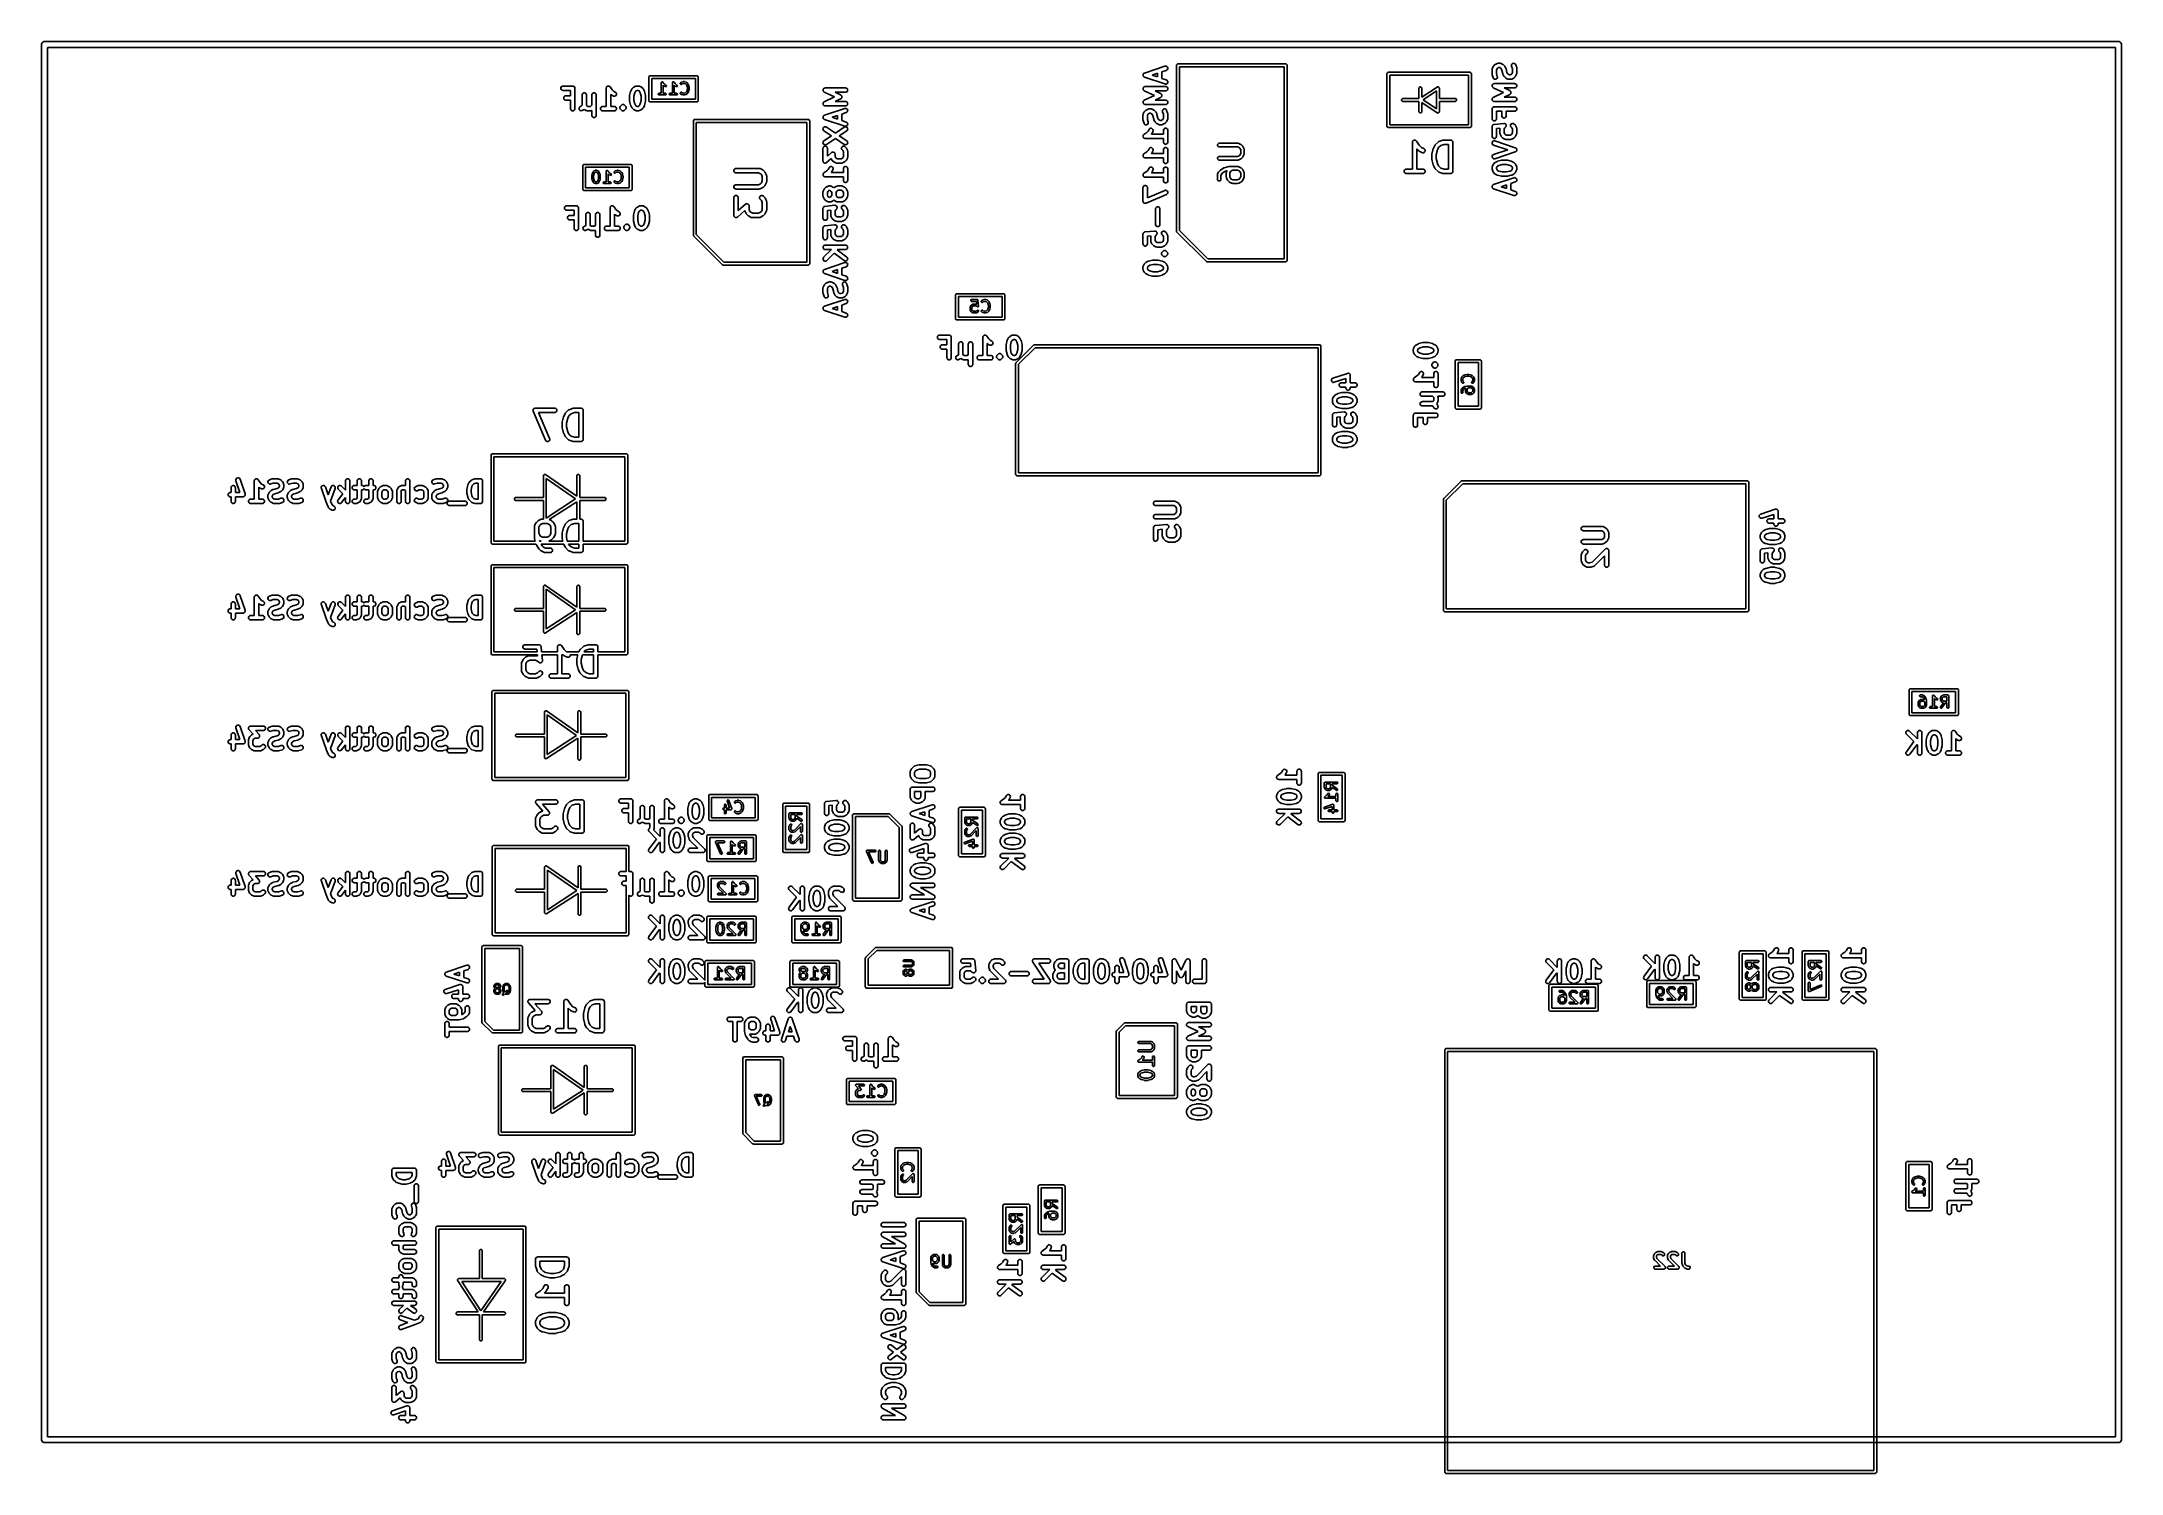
# Model space of a CAD drawing. Extents: x 0.5 to 3.31, y -7.84 to -5.91.
import ezdxf

# ---------------------------------------------------------------- set-up
doc = ezdxf.new("R2010")
doc.units = 0
doc.header["$MEASUREMENT"] = 0
doc.layers.add('BLACK', color=7, linetype='CONTINUOUS')

msp = doc.modelspace()

# ---------------------------------------------------------------- linework, layer by layer
at = {"layer": 'BLACK', "linetype": 'CONTINUOUS'}
for p, q in [((0.4992, -5.91), (0.4993, -5.9092)), ((0.4992, -7.798), (0.4992, -5.91)), ((0.4993, -5.9092), (0.4999, -5.9078)), ((0.4999, -5.9078), (0.501, -5.9067)), ((0.501, -5.9067), (0.5024, -5.9061)), ((0.5024, -5.9061), (0.5031, -5.9061)), ((0.5031, -5.9061), (3.31, -5.9061)), ((3.31, -5.9061), (3.3108, -5.9061)), ((3.3108, -5.9061), (3.3122, -5.9067)), ((3.3122, -5.9067), (3.3133, -5.9078)), ((3.3133, -5.9078), (3.3139, -5.9092)), ((3.3139, -5.9092), (3.3139, -5.91)), ((3.3139, -5.91), (3.3139, -7.798)), ((0.5071, -5.9139), (0.5071, -7.7941)), ((3.3061, -5.9139), (0.5071, -5.9139)), ((2.0352, -5.9381), (2.0353, -5.9374)), ((2.0352, -6.1625), (2.0352, -5.9381)), ((2.0353, -5.9374), (2.0364, -5.9363)), ((2.0364, -5.9363), (2.0372, -5.9361)), ((2.0372, -5.9361), (2.1828, -5.9361)), ((2.1828, -5.9361), (2.1836, -5.9363)), ((2.1836, -5.9363), (2.1847, -5.9374)), ((2.1847, -5.9374), (2.1848, -5.9381)), ((2.1848, -5.9381), (2.1848, -6.2019)), ((2.4642, -5.9391), (2.4644, -5.9389)), ((2.4644, -5.9389), (2.4657, -5.9375)), ((2.4657, -5.9375), (2.466, -5.9374)), ((2.466, -5.9373), (2.4661, -5.9372)), ((2.466, -5.9374), (2.466, -5.9373)), ((2.4661, -5.9372), (2.4662, -5.9372)), ((2.4662, -5.9372), (2.4663, -5.9371)), ((2.4663, -5.9371), (2.4665, -5.937)), ((2.4665, -5.937), (2.4691, -5.9357)), ((2.4691, -5.9357), (2.4697, -5.9355)), ((2.4697, -5.9355), (2.4698, -5.9355)), ((2.4698, -5.9355), (2.4699, -5.9354)), ((2.4699, -5.9354), (2.4704, -5.9354)), ((2.4704, -5.9354), (2.4731, -5.9354)), ((2.4731, -5.9354), (2.4736, -5.9354)), ((2.4736, -5.9354), (2.4737, -5.9355)), ((2.4737, -5.9355), (2.4739, -5.9355)), ((2.4739, -5.9355), (2.4744, -5.9357)), ((2.4744, -5.9357), (2.477, -5.937)), ((2.477, -5.937), (2.4773, -5.9371)), ((2.4773, -5.9371), (2.4773, -5.9372)), ((2.4773, -5.9372), (2.4774, -5.9372)), ((2.4774, -5.9372), (2.4775, -5.9373)), ((2.4775, -5.9373), (2.4776, -5.9374)), ((2.4776, -5.9374), (2.4778, -5.9375)), ((2.4778, -5.9375), (2.4791, -5.9389)), ((2.4791, -5.9389), (2.4793, -5.9391)), ((2.4885, -5.9387), (2.4886, -5.9375)), ((2.4886, -5.9393), (2.4885, -5.9387)), ((2.4886, -5.9375), (2.4891, -5.9365)), ((2.4891, -5.9365), (2.49, -5.9358)), ((2.49, -5.9358), (2.4911, -5.9354)), ((2.4911, -5.9354), (2.4922, -5.9355)), ((2.4922, -5.9355), (2.4933, -5.936)), ((2.4933, -5.936), (2.494, -5.9369)), ((2.494, -5.9369), (2.4942, -5.9374)), ((2.4942, -5.9374), (2.4956, -5.9413)), ((3.3061, -7.7941), (3.3061, -5.9139)), ((1.2023, -5.9675), (1.2031, -5.9667)), ((1.2031, -5.9667), (1.2041, -5.9662)), ((1.2041, -5.9662), (1.2047, -5.9662)), ((1.2047, -5.9662), (1.2178, -5.9662)), ((1.2178, -5.9662), (1.2184, -5.9662)), ((1.2184, -5.9662), (1.2195, -5.9667)), ((1.2195, -5.9667), (1.2203, -5.9675)), ((1.2642, -5.9673), (1.2643, -5.967)), ((1.2643, -5.967), (1.2646, -5.9669)), ((1.2646, -5.9669), (1.2648, -5.9667)), ((1.2648, -5.9667), (1.265, -5.9666)), ((1.265, -5.9666), (1.2653, -5.9664)), ((1.2653, -5.9664), (1.2656, -5.9663)), ((1.2656, -5.9663), (1.2658, -5.9662)), ((1.2658, -5.9662), (1.2661, -5.9662)), ((1.2661, -5.9662), (1.2664, -5.9662)), ((1.2664, -5.9662), (1.2667, -5.9662)), ((1.2667, -5.9662), (1.267, -5.9662)), ((1.267, -5.9662), (1.2673, -5.9664)), ((1.2673, -5.9664), (1.2675, -5.9664)), ((1.2675, -5.9664), (1.2678, -5.9666)), ((1.2678, -5.9666), (1.268, -5.9667)), ((1.268, -5.9667), (1.2683, -5.9669)), ((1.2683, -5.9669), (1.2685, -5.967)), ((1.2685, -5.967), (1.2689, -5.9675)), ((1.3005, -5.9678), (1.3031, -5.9665)), ((1.3031, -5.9665), (1.3037, -5.9663)), ((1.3037, -5.9663), (1.3038, -5.9663)), ((1.3038, -5.9663), (1.3039, -5.9662)), ((1.3039, -5.9662), (1.3045, -5.9662)), ((1.3045, -5.9662), (1.3071, -5.9662)), ((1.3071, -5.9662), (1.3077, -5.9662)), ((1.3077, -5.9662), (1.3078, -5.9663)), ((1.3078, -5.9663), (1.3079, -5.9663)), ((1.3079, -5.9663), (1.3084, -5.9665)), ((1.3084, -5.9665), (1.311, -5.9678)), ((1.321, -5.9543), (1.3212, -5.9535)), ((1.321, -5.9857), (1.321, -5.9543)), ((1.3212, -5.9535), (1.3222, -5.9524)), ((1.3222, -5.9524), (1.323, -5.9523)), ((1.323, -5.9523), (1.386, -5.9523)), ((1.325, -5.9562), (1.325, -5.9838)), ((1.384, -5.9562), (1.325, -5.9562)), ((1.3379, -5.9614), (1.338, -5.961)), ((1.3379, -5.976), (1.3379, -5.9614)), ((1.338, -5.961), (1.3381, -5.9609)), ((1.3381, -5.9608), (1.3384, -5.9606)), ((1.3381, -5.9609), (1.3381, -5.9608)), ((1.3384, -5.9606), (1.3387, -5.9603)), ((1.3387, -5.9603), (1.3388, -5.9603)), ((1.3388, -5.9603), (1.3389, -5.9603)), ((1.3389, -5.9603), (1.3392, -5.9603)), ((1.3392, -5.9603), (1.3396, -5.9603)), ((1.3396, -5.9603), (1.3397, -5.9604)), ((1.3397, -5.9604), (1.3398, -5.9604)), ((1.3398, -5.9604), (1.3401, -5.9608)), ((1.3401, -5.9608), (1.3415, -5.9629)), ((1.3413, -5.966), (1.3403, -5.965)), ((1.3403, -5.965), (1.3403, -5.976)), ((1.3414, -5.9661), (1.3413, -5.966)), ((1.3416, -5.9662), (1.3414, -5.9661)), ((1.3415, -5.9629), (1.3428, -5.9642)), ((1.3431, -5.967), (1.3416, -5.9662)), ((1.3428, -5.9642), (1.3441, -5.9649)), ((1.3435, -5.9671), (1.3431, -5.967)), ((1.3444, -5.9668), (1.3435, -5.9671)), ((1.3441, -5.9649), (1.3445, -5.9651)), ((1.3448, -5.966), (1.3444, -5.9668)), ((1.3445, -5.9651), (1.3448, -5.966)), ((1.3529, -5.9614), (1.353, -5.961)), ((1.3529, -5.976), (1.3529, -5.9614)), ((1.353, -5.961), (1.3531, -5.9609)), ((1.3531, -5.9608), (1.3534, -5.9606)), ((1.3531, -5.9609), (1.3531, -5.9608)), ((1.3534, -5.9606), (1.3537, -5.9603)), ((1.3537, -5.9603), (1.3538, -5.9603)), ((1.3538, -5.9603), (1.3539, -5.9603)), ((1.3539, -5.9603), (1.3542, -5.9603)), ((1.3542, -5.9603), (1.3546, -5.9603)), ((1.3546, -5.9603), (1.3547, -5.9604)), ((1.3547, -5.9604), (1.3548, -5.9604)), ((1.3548, -5.9604), (1.3551, -5.9608)), ((1.3551, -5.9608), (1.3565, -5.9629)), ((1.3563, -5.966), (1.3553, -5.965)), ((1.3553, -5.965), (1.3553, -5.976)), ((1.3564, -5.9661), (1.3563, -5.966)), ((1.3566, -5.9662), (1.3564, -5.9661)), ((1.3565, -5.9629), (1.3578, -5.9642)), ((1.3581, -5.967), (1.3566, -5.9662)), ((1.3578, -5.9642), (1.3591, -5.9649)), ((1.3585, -5.9671), (1.3581, -5.967)), ((1.3594, -5.9668), (1.3585, -5.9671)), ((1.3591, -5.9649), (1.3595, -5.9651)), ((1.3598, -5.966), (1.3594, -5.9668)), ((1.3595, -5.9651), (1.3598, -5.966)), ((1.3635, -5.9625), (1.3638, -5.9621)), ((1.3635, -5.9634), (1.3635, -5.9625)), ((1.3642, -5.964), (1.3635, -5.9634)), ((1.3638, -5.9621), (1.3645, -5.9613)), ((1.3651, -5.964), (1.3642, -5.964)), ((1.3645, -5.9613), (1.3646, -5.9613)), ((1.3646, -5.9613), (1.3648, -5.9612)), ((1.3646, -5.9613), (1.3646, -5.9613)), ((1.3648, -5.9612), (1.3649, -5.9611)), ((1.3649, -5.9611), (1.365, -5.961)), ((1.3649, -5.9611), (1.3649, -5.9611)), ((1.365, -5.961), (1.3672, -5.9603)), ((1.3654, -5.9637), (1.3651, -5.964)), ((1.366, -5.9632), (1.3654, -5.9637)), ((1.3678, -5.9626), (1.366, -5.9632)), ((1.3672, -5.9603), (1.3674, -5.9603)), ((1.3674, -5.9603), (1.3676, -5.9602)), ((1.3676, -5.9602), (1.3691, -5.9602)), ((1.3689, -5.9626), (1.3678, -5.9626)), ((1.3707, -5.9632), (1.3689, -5.9626)), ((1.3691, -5.9602), (1.3693, -5.9603)), ((1.3693, -5.9603), (1.3695, -5.9603)), ((1.3695, -5.9603), (1.3717, -5.961)), ((1.3719, -5.9644), (1.3707, -5.9632)), ((1.3717, -5.961), (1.3718, -5.9611)), ((1.3718, -5.9611), (1.3718, -5.9611)), ((1.3718, -5.9611), (1.372, -5.9612)), ((1.3725, -5.9656), (1.3719, -5.9644)), ((1.372, -5.9612), (1.3721, -5.9613)), ((1.3721, -5.9613), (1.3721, -5.9613)), ((1.3721, -5.9613), (1.3722, -5.9613)), ((1.3722, -5.9613), (1.3737, -5.9628)), ((1.3732, -5.9683), (1.3725, -5.9656)), ((1.3737, -5.9628), (1.3738, -5.963)), ((1.3738, -5.963), (1.3739, -5.9631)), ((1.3739, -5.9631), (1.3747, -5.9646)), ((1.3747, -5.9646), (1.3747, -5.9648)), ((1.3747, -5.9648), (1.3748, -5.9649)), ((1.3748, -5.9649), (1.3755, -5.9679)), ((1.384, -5.9838), (1.384, -5.9562)), ((1.386, -5.9523), (1.3867, -5.9524)), ((1.3867, -5.9524), (1.3878, -5.9535)), ((1.3878, -5.9535), (1.388, -5.9543)), ((1.388, -5.9543), (1.388, -5.9857)), ((1.9898, -5.9511), (1.9899, -5.9509)), ((1.9899, -5.9514), (1.9898, -5.9511)), ((1.9898, -5.9518), (1.9899, -5.9514)), ((1.9899, -5.952), (1.9898, -5.9518)), ((1.9899, -5.9507), (1.9901, -5.9503)), ((1.9899, -5.9509), (1.9899, -5.9507)), ((1.9899, -5.9522), (1.9899, -5.952)), ((1.9901, -5.9526), (1.9899, -5.9522)), ((1.9901, -5.9503), (1.9902, -5.95)), ((1.9902, -5.9529), (1.9901, -5.9526)), ((1.9902, -5.95), (1.9903, -5.9498)), ((1.9903, -5.9531), (1.9902, -5.9529)), ((1.9903, -5.9498), (1.9904, -5.9496)), ((1.9904, -5.9533), (1.9903, -5.9531)), ((1.9904, -5.9496), (1.9907, -5.9494)), ((1.9907, -5.9535), (1.9904, -5.9533)), ((1.9907, -5.9494), (1.9909, -5.9491)), ((1.9909, -5.9538), (1.9907, -5.9535)), ((1.9909, -5.9491), (1.9911, -5.949)), ((1.9911, -5.9539), (1.9909, -5.9538)), ((1.9911, -5.949), (1.9913, -5.9489)), ((1.9913, -5.954), (1.9911, -5.9539)), ((1.9912, -5.9673), (1.9917, -5.9671)), ((1.9913, -5.9489), (1.9918, -5.9486)), ((1.9918, -5.9542), (1.9913, -5.954)), ((1.9917, -5.9671), (1.9922, -5.9669)), ((1.9918, -5.9486), (2.0194, -5.9395)), ((2.0194, -5.9634), (1.9918, -5.9542)), ((1.9922, -5.9669), (1.9923, -5.9669)), ((1.9923, -5.9669), (1.9923, -5.9669)), ((1.9923, -5.9669), (1.9924, -5.9669)), ((1.9924, -5.9669), (1.9928, -5.9669)), ((1.9928, -5.9669), (2.0203, -5.9669)), ((2.0095, -5.949), (2.0021, -5.9514)), ((2.0021, -5.9514), (2.0095, -5.9539)), ((2.0095, -5.9539), (2.0095, -5.949)), ((2.0212, -5.9451), (2.0154, -5.947)), ((2.0154, -5.947), (2.0154, -5.9559)), ((2.0154, -5.9559), (2.0212, -5.9578)), ((2.0194, -5.9395), (2.0199, -5.9393)), ((2.0199, -5.9636), (2.0194, -5.9634)), ((2.0199, -5.9393), (2.0211, -5.9394)), ((2.0211, -5.9635), (2.0199, -5.9636)), ((2.0203, -5.9669), (2.0209, -5.9669)), ((2.0209, -5.9669), (2.022, -5.9674)), ((2.0211, -5.9394), (2.0221, -5.9399)), ((2.0221, -5.963), (2.0211, -5.9635)), ((2.0218, -5.9448), (2.0212, -5.9451)), ((2.0212, -5.9578), (2.0218, -5.9581)), ((2.0226, -5.9441), (2.0218, -5.9448)), ((2.0218, -5.9581), (2.0226, -5.9588)), ((2.0221, -5.9399), (2.0229, -5.9408)), ((2.0229, -5.9621), (2.0221, -5.963)), ((2.0232, -5.943), (2.0226, -5.9441)), ((2.0226, -5.9588), (2.0232, -5.9598)), ((2.0229, -5.9408), (2.0232, -5.9419)), ((2.0232, -5.961), (2.0229, -5.9621)), ((2.0232, -5.9419), (2.0232, -5.943)), ((2.0232, -5.9598), (2.0232, -5.961)), ((2.0391, -5.9401), (2.0391, -6.1617)), ((2.1809, -5.9401), (2.0391, -5.9401)), ((2.1809, -6.1999), (2.1809, -5.9401)), ((2.32, -5.9496), (2.3201, -5.9488)), ((2.32, -6.0204), (2.32, -5.9496)), ((2.3201, -5.9488), (2.3212, -5.9477)), ((2.3212, -5.9477), (2.322, -5.9476)), ((2.322, -5.9476), (2.4322, -5.9476)), ((2.3239, -5.9515), (2.3239, -6.0185)), ((2.4302, -5.9515), (2.3239, -5.9515)), ((2.4302, -6.0185), (2.4302, -5.9515)), ((2.4322, -5.9476), (2.433, -5.9477)), ((2.433, -5.9477), (2.434, -5.9488)), ((2.434, -5.9488), (2.4342, -5.9496)), ((2.4342, -5.9496), (2.4342, -6.0204)), ((2.4622, -5.9436), (2.4623, -5.943)), ((2.4622, -5.9501), (2.4622, -5.9436)), ((2.4623, -5.9504), (2.4622, -5.9501)), ((2.4623, -5.9429), (2.4624, -5.9428)), ((2.4623, -5.943), (2.4623, -5.9429)), ((2.4623, -5.9505), (2.4623, -5.9504)), ((2.4623, -5.9506), (2.4623, -5.9505)), ((2.4623, -5.9507), (2.4623, -5.9506)), ((2.4623, -5.9508), (2.4623, -5.9507)), ((2.4624, -5.9511), (2.4623, -5.9508)), ((2.4623, -5.9652), (2.4625, -5.9647)), ((2.4623, -5.9653), (2.4623, -5.9652)), ((2.4623, -5.9652), (2.4623, -5.9652)), ((2.4623, -5.9658), (2.4623, -5.9653)), ((2.4623, -5.9663), (2.4623, -5.9658)), ((2.4623, -5.9664), (2.4623, -5.9663)), ((2.4623, -5.9665), (2.4623, -5.9664)), ((2.4625, -5.9669), (2.4623, -5.9665)), ((2.4624, -5.9428), (2.4626, -5.9422)), ((2.4637, -5.955), (2.4624, -5.9511)), ((2.4625, -5.9647), (2.4627, -5.9642)), ((2.4627, -5.9674), (2.4625, -5.9669)), ((2.4626, -5.9422), (2.4639, -5.9396)), ((2.4627, -5.9642), (2.4628, -5.9642)), ((2.4628, -5.9641), (2.4632, -5.9638)), ((2.4628, -5.9642), (2.4628, -5.9641)), ((2.4632, -5.9638), (2.4636, -5.9634)), ((2.4636, -5.9634), (2.4636, -5.9634)), ((2.4636, -5.9634), (2.4637, -5.9634)), ((2.4639, -5.9555), (2.4637, -5.955)), ((2.4637, -5.9634), (2.4641, -5.9632)), ((2.4639, -5.9396), (2.464, -5.9394)), ((2.4647, -5.9564), (2.4639, -5.9555)), ((2.464, -5.9394), (2.4641, -5.9393)), ((2.4641, -5.9392), (2.4642, -5.9391)), ((2.4641, -5.9393), (2.4641, -5.9392)), ((2.4641, -5.9632), (2.4646, -5.963)), ((2.4642, -5.9391), (2.4642, -5.9391)), ((2.4646, -5.963), (2.4647, -5.963)), ((2.4657, -5.9569), (2.4647, -5.9564)), ((2.4647, -5.963), (2.4647, -5.963)), ((2.4647, -5.963), (2.4648, -5.963)), ((2.4648, -5.963), (2.4652, -5.9629)), ((2.4652, -5.9629), (2.4928, -5.9629)), ((2.4669, -5.957), (2.4657, -5.9569)), ((2.468, -5.9566), (2.4669, -5.957)), ((2.4688, -5.9559), (2.468, -5.9566)), ((2.4689, -5.9427), (2.4682, -5.9443)), ((2.4682, -5.9443), (2.4682, -5.9497)), ((2.4682, -5.9497), (2.4693, -5.9531)), ((2.4694, -5.9548), (2.4688, -5.9559)), ((2.4696, -5.9421), (2.4689, -5.9427)), ((2.4693, -5.9531), (2.4694, -5.9537)), ((2.4694, -5.9537), (2.4694, -5.9548)), ((2.4711, -5.9413), (2.4696, -5.9421)), ((2.4724, -5.9413), (2.4711, -5.9413)), ((2.4739, -5.9421), (2.4724, -5.9413)), ((2.4746, -5.9427), (2.4739, -5.9421)), ((2.4755, -5.9446), (2.4746, -5.9427)), ((2.4768, -5.9495), (2.4755, -5.9446)), ((2.4768, -5.9496), (2.4768, -5.9495)), ((2.4769, -5.9498), (2.4768, -5.9496)), ((2.4768, -5.9496), (2.4768, -5.9496)), ((2.477, -5.9501), (2.4769, -5.9498)), ((2.4783, -5.9528), (2.477, -5.9501)), ((2.477, -5.9501), (2.477, -5.9501)), ((2.477, -5.9501), (2.477, -5.9501)), ((2.4785, -5.953), (2.4783, -5.9528)), ((2.4785, -5.9531), (2.4785, -5.953)), ((2.4786, -5.9532), (2.4785, -5.9531)), ((2.4786, -5.9533), (2.4786, -5.9532)), ((2.4787, -5.9533), (2.4786, -5.9533)), ((2.4789, -5.9535), (2.4787, -5.9533)), ((2.4802, -5.9548), (2.4789, -5.9535)), ((2.4793, -5.9391), (2.4793, -5.9391)), ((2.4793, -5.9391), (2.4794, -5.9392)), ((2.4794, -5.9392), (2.4795, -5.9393)), ((2.4795, -5.9393), (2.4795, -5.9394)), ((2.4795, -5.9394), (2.4797, -5.9396)), ((2.4797, -5.9396), (2.481, -5.9422)), ((2.4804, -5.955), (2.4802, -5.9548)), ((2.4804, -5.9551), (2.4804, -5.955)), ((2.4805, -5.9551), (2.4804, -5.9551)), ((2.4806, -5.9552), (2.4805, -5.9551)), ((2.4807, -5.9552), (2.4806, -5.9552)), ((2.4809, -5.9554), (2.4807, -5.9552)), ((2.4836, -5.9567), (2.4809, -5.9554)), ((2.481, -5.9422), (2.481, -5.9423)), ((2.481, -5.9423), (2.481, -5.9423)), ((2.481, -5.9423), (2.4811, -5.9426)), ((2.4811, -5.9426), (2.4812, -5.9428)), ((2.4812, -5.9428), (2.4812, -5.9428)), ((2.4812, -5.9428), (2.4812, -5.9429)), ((2.4812, -5.9429), (2.4824, -5.9478)), ((2.4824, -5.9478), (2.4834, -5.9497)), ((2.4834, -5.9497), (2.484, -5.9503)), ((2.4841, -5.9569), (2.4836, -5.9567)), ((2.484, -5.9503), (2.4856, -5.9511)), ((2.4842, -5.9569), (2.4841, -5.9569)), ((2.4843, -5.957), (2.4842, -5.9569)), ((2.4849, -5.957), (2.4843, -5.957)), ((2.4875, -5.957), (2.4849, -5.957)), ((2.4856, -5.9511), (2.4868, -5.9511)), ((2.4868, -5.9511), (2.4884, -5.9503)), ((2.4881, -5.957), (2.4875, -5.957)), ((2.4882, -5.9569), (2.4881, -5.957)), ((2.4883, -5.9569), (2.4882, -5.9569)), ((2.4888, -5.9567), (2.4883, -5.9569)), ((2.4884, -5.9503), (2.489, -5.9497)), ((2.4898, -5.9427), (2.4886, -5.9393)), ((2.4915, -5.9554), (2.4888, -5.9567)), ((2.489, -5.9497), (2.4898, -5.9481)), ((2.4898, -5.9481), (2.4898, -5.9427)), ((2.4917, -5.9552), (2.4915, -5.9554)), ((2.4918, -5.9552), (2.4917, -5.9552)), ((2.4919, -5.9551), (2.4918, -5.9552)), ((2.492, -5.955), (2.4919, -5.9551)), ((2.4919, -5.9551), (2.4919, -5.9551)), ((2.4922, -5.9548), (2.492, -5.955)), ((2.4935, -5.9535), (2.4922, -5.9548)), ((2.4928, -5.9629), (2.4933, -5.963)), ((2.4933, -5.963), (2.4944, -5.9634)), ((2.4937, -5.9533), (2.4935, -5.9535)), ((2.4938, -5.9533), (2.4937, -5.9533)), ((2.4939, -5.9531), (2.4938, -5.9532)), ((2.4938, -5.9532), (2.4938, -5.9533)), ((2.4941, -5.9528), (2.4939, -5.953)), ((2.4939, -5.953), (2.4939, -5.9531)), ((2.4954, -5.9501), (2.4941, -5.9528)), ((2.4944, -5.9634), (2.4952, -5.9642)), ((2.4952, -5.9642), (2.4957, -5.9653)), ((2.4957, -5.9665), (2.4952, -5.9675)), ((2.4956, -5.9496), (2.4954, -5.9501)), ((2.4956, -5.9413), (2.4956, -5.9416)), ((2.4956, -5.9416), (2.4957, -5.9417)), ((2.4957, -5.9494), (2.4956, -5.9495)), ((2.4956, -5.9495), (2.4956, -5.9496)), ((2.4957, -5.9417), (2.4957, -5.9418)), ((2.4957, -5.9418), (2.4957, -5.9419)), ((2.4957, -5.9419), (2.4957, -5.942)), ((2.4957, -5.942), (2.4957, -5.9423)), ((2.4957, -5.9423), (2.4957, -5.9488)), ((2.4957, -5.9488), (2.4957, -5.9494)), ((2.4957, -5.9653), (2.4957, -5.9665)), ((1.2018, -5.9686), (1.2023, -5.9675)), ((1.2018, -5.9697), (1.2018, -5.9686)), ((1.2023, -5.9708), (1.2018, -5.9697)), ((1.2031, -5.9716), (1.2023, -5.9708)), ((1.2041, -5.972), (1.2031, -5.9716)), ((1.2047, -5.9721), (1.2041, -5.972)), ((1.2149, -5.9721), (1.2047, -5.9721)), ((1.2058, -5.9817), (1.2062, -5.9806)), ((1.2058, -5.9828), (1.2058, -5.9817)), ((1.2062, -5.9839), (1.2058, -5.9828)), ((1.2062, -5.9806), (1.207, -5.9798)), ((1.207, -5.9847), (1.2062, -5.9839)), ((1.207, -5.9798), (1.2081, -5.9794)), ((1.2081, -5.9852), (1.207, -5.9847)), ((1.2081, -5.9794), (1.2087, -5.9793)), ((1.2087, -5.9852), (1.2081, -5.9852)), ((1.2087, -5.9793), (1.2149, -5.9793)), ((1.2149, -5.9852), (1.2087, -5.9852)), ((1.2149, -5.9793), (1.2149, -5.9721)), ((1.2149, -5.9967), (1.2149, -5.9852)), ((1.2203, -5.9675), (1.2207, -5.9686)), ((1.2207, -5.9686), (1.2208, -5.9691)), ((1.2208, -5.9691), (1.2208, -5.9967)), ((1.2267, -5.9963), (1.2271, -5.9952)), ((1.2271, -5.9952), (1.2278, -5.9944)), ((1.2278, -5.9944), (1.2283, -5.9941)), ((1.2283, -5.9941), (1.2301, -5.9932)), ((1.2301, -5.9932), (1.2306, -5.9921)), ((1.2306, -5.9783), (1.2307, -5.9777)), ((1.2306, -5.9921), (1.2306, -5.9783)), ((1.2307, -5.9777), (1.2311, -5.9767)), ((1.2311, -5.9767), (1.232, -5.9759)), ((1.232, -5.9759), (1.233, -5.9754)), ((1.233, -5.9754), (1.2342, -5.9754)), ((1.2342, -5.9754), (1.2352, -5.9759)), ((1.2352, -5.9759), (1.2361, -5.9767)), ((1.2361, -5.9767), (1.2365, -5.9777)), ((1.2365, -5.9777), (1.2365, -5.9783)), ((1.2365, -5.9783), (1.2365, -5.9921)), ((1.2365, -5.9921), (1.2371, -5.9932)), ((1.2371, -5.9932), (1.2382, -5.9937)), ((1.2382, -5.9937), (1.2421, -5.9937)), ((1.2421, -5.9937), (1.2432, -5.9932)), ((1.2432, -5.9932), (1.2438, -5.9921)), ((1.2438, -5.9777), (1.2443, -5.9767)), ((1.2438, -5.9783), (1.2438, -5.9777)), ((1.2438, -5.9921), (1.2438, -5.9783)), ((1.2443, -5.9767), (1.2451, -5.9759)), ((1.2451, -5.9759), (1.2461, -5.9754)), ((1.2461, -5.9754), (1.2473, -5.9754)), ((1.2473, -5.9754), (1.2484, -5.9759)), ((1.2484, -5.9759), (1.2492, -5.9767)), ((1.2492, -5.9767), (1.2496, -5.9777)), ((1.2496, -5.9777), (1.2497, -5.9783)), ((1.2497, -5.9783), (1.2497, -6.0059)), ((1.2556, -5.9961), (1.2561, -5.9951)), ((1.2561, -5.9951), (1.2569, -5.9942)), ((1.2569, -5.9942), (1.258, -5.9938)), ((1.258, -5.9938), (1.2585, -5.9937)), ((1.2585, -5.9937), (1.2635, -5.9937)), ((1.2635, -5.9686), (1.2636, -5.9683)), ((1.2635, -5.9691), (1.2635, -5.9686)), ((1.2635, -5.9937), (1.2635, -5.9691)), ((1.2635, -5.9691), (1.2635, -5.9691)), ((1.2635, -5.9691), (1.2635, -5.9691)), ((1.2635, -5.9691), (1.2635, -5.9691)), ((1.2636, -5.9683), (1.2637, -5.968)), ((1.2637, -5.968), (1.2638, -5.9678)), ((1.2638, -5.9678), (1.2639, -5.9675)), ((1.2639, -5.9675), (1.2642, -5.9673)), ((1.2689, -5.9675), (1.2689, -5.9675)), ((1.2689, -5.9675), (1.2689, -5.9675)), ((1.2689, -5.9675), (1.2689, -5.9675)), ((1.2689, -5.9675), (1.2713, -5.9712)), ((1.2696, -5.9778), (1.2694, -5.9776)), ((1.2694, -5.9776), (1.2694, -5.9937)), ((1.2694, -5.9937), (1.2743, -5.9937)), ((1.2698, -5.978), (1.2696, -5.9778)), ((1.2699, -5.9781), (1.2698, -5.978)), ((1.2698, -5.978), (1.2698, -5.978)), ((1.27, -5.9782), (1.2699, -5.9781)), ((1.2701, -5.9782), (1.27, -5.9782)), ((1.2703, -5.9783), (1.2701, -5.9782)), ((1.273, -5.9797), (1.2703, -5.9783)), ((1.2713, -5.9712), (1.2734, -5.9733)), ((1.2735, -5.9799), (1.273, -5.9797)), ((1.2734, -5.9733), (1.2756, -5.9744)), ((1.2746, -5.9799), (1.2735, -5.9799)), ((1.2743, -5.9937), (1.2749, -5.9938)), ((1.2757, -5.9796), (1.2746, -5.9799)), ((1.2749, -5.9938), (1.2759, -5.9942)), ((1.2756, -5.9744), (1.2761, -5.9747)), ((1.2766, -5.9788), (1.2757, -5.9796)), ((1.2759, -5.9942), (1.2767, -5.9951)), ((1.2761, -5.9747), (1.2768, -5.9755)), ((1.2771, -5.9778), (1.2766, -5.9788)), ((1.2767, -5.9951), (1.2772, -5.9961)), ((1.2768, -5.9755), (1.2772, -5.9766)), ((1.2772, -5.9766), (1.2771, -5.9778)), ((1.2819, -5.9946), (1.2822, -5.9941)), ((1.2819, -5.9948), (1.2819, -5.9946)), ((1.2819, -5.996), (1.2819, -5.9948)), ((1.2822, -5.9941), (1.2823, -5.9937)), ((1.2823, -5.9937), (1.2827, -5.9933)), ((1.2827, -5.9933), (1.284, -5.992)), ((1.284, -5.992), (1.2844, -5.9916)), ((1.2844, -5.9916), (1.2849, -5.9914)), ((1.2844, -5.9916), (1.2844, -5.9916)), ((1.2849, -5.9914), (1.2855, -5.9912)), ((1.2855, -5.9912), (1.2867, -5.9912)), ((1.2867, -5.9912), (1.2867, -5.9912)), ((1.2867, -5.9912), (1.2867, -5.9912)), ((1.2867, -5.9912), (1.2877, -5.9916)), ((1.2877, -5.9916), (1.2882, -5.992)), ((1.2882, -5.992), (1.2895, -5.9933)), ((1.2895, -5.9933), (1.2899, -5.9937)), ((1.2899, -5.9937), (1.29, -5.9941)), ((1.29, -5.9941), (1.2902, -5.9946)), ((1.2902, -5.9946), (1.2903, -5.9948)), ((1.2903, -5.9948), (1.2903, -5.996)), ((1.2949, -5.9796), (1.295, -5.9795)), ((1.2949, -5.9862), (1.2949, -5.9796)), ((1.295, -5.9863), (1.2949, -5.9862)), ((1.295, -5.9789), (1.2963, -5.9737)), ((1.295, -5.979), (1.295, -5.9789)), ((1.295, -5.9791), (1.295, -5.979)), ((1.295, -5.9793), (1.295, -5.9791)), ((1.295, -5.9795), (1.295, -5.9793)), ((1.295, -5.9795), (1.295, -5.9795)), ((1.295, -5.9866), (1.295, -5.9863)), ((1.295, -5.9863), (1.295, -5.9863)), ((1.295, -5.9868), (1.295, -5.9866)), ((1.295, -5.9869), (1.295, -5.9868)), ((1.295, -5.9868), (1.295, -5.9868)), ((1.2963, -5.9922), (1.295, -5.9869)), ((1.2963, -5.9737), (1.2964, -5.9736)), ((1.2964, -5.9922), (1.2963, -5.9922)), ((1.2964, -5.9736), (1.2965, -5.9734)), ((1.2964, -5.9736), (1.2964, -5.9736)), ((1.2965, -5.9925), (1.2964, -5.9922)), ((1.2964, -5.9922), (1.2964, -5.9922)), ((1.2965, -5.9734), (1.2965, -5.9731)), ((1.2965, -5.9731), (1.2966, -5.9731)), ((1.2965, -5.9927), (1.2965, -5.9925)), ((1.2966, -5.9927), (1.2965, -5.9927)), ((1.2966, -5.9731), (1.2979, -5.9704)), ((1.2966, -5.9731), (1.2966, -5.9731)), ((1.2966, -5.9928), (1.2966, -5.9927)), ((1.2979, -5.9954), (1.2966, -5.9928)), ((1.2979, -5.9704), (1.298, -5.9702)), ((1.298, -5.9702), (1.2981, -5.9701)), ((1.2981, -5.97), (1.2982, -5.9699)), ((1.2981, -5.9701), (1.2981, -5.97)), ((1.2982, -5.9699), (1.2983, -5.9699)), ((1.2983, -5.9699), (1.2984, -5.9697)), ((1.2984, -5.9697), (1.2997, -5.9684)), ((1.2997, -5.9684), (1.3, -5.9682)), ((1.3, -5.9682), (1.3, -5.9681)), ((1.3, -5.9681), (1.3001, -5.9681)), ((1.3001, -5.9681), (1.3002, -5.968)), ((1.3002, -5.968), (1.3003, -5.968)), ((1.3003, -5.968), (1.3005, -5.9678)), ((1.302, -5.9754), (1.3009, -5.98)), ((1.3009, -5.98), (1.3009, -5.9858)), ((1.3009, -5.9858), (1.302, -5.9904)), ((1.303, -5.9735), (1.302, -5.9754)), ((1.302, -5.9904), (1.303, -5.9923)), ((1.3036, -5.9729), (1.303, -5.9735)), ((1.303, -5.9923), (1.3036, -5.993)), ((1.3052, -5.9721), (1.3036, -5.9729)), ((1.3036, -5.993), (1.3052, -5.9937)), ((1.3064, -5.9721), (1.3052, -5.9721)), ((1.3052, -5.9937), (1.3064, -5.9937)), ((1.308, -5.9729), (1.3064, -5.9721)), ((1.3064, -5.9937), (1.308, -5.993)), ((1.3086, -5.9735), (1.308, -5.9729)), ((1.308, -5.993), (1.3086, -5.9923)), ((1.3095, -5.9754), (1.3086, -5.9735)), ((1.3086, -5.9923), (1.3095, -5.9904)), ((1.3107, -5.98), (1.3095, -5.9754)), ((1.3095, -5.9904), (1.3107, -5.9858)), ((1.3107, -5.9858), (1.3107, -5.98)), ((1.311, -5.9678), (1.3113, -5.968)), ((1.3113, -5.968), (1.3114, -5.968)), ((1.3114, -5.968), (1.3114, -5.9681)), ((1.3114, -5.9681), (1.3115, -5.9681)), ((1.3115, -5.9681), (1.3116, -5.9682)), ((1.3116, -5.9682), (1.3118, -5.9684)), ((1.3118, -5.9684), (1.3131, -5.9697)), ((1.3131, -5.9697), (1.3133, -5.9699)), ((1.3133, -5.9699), (1.3134, -5.9699)), ((1.3134, -5.9699), (1.3134, -5.97)), ((1.3134, -5.97), (1.3135, -5.9701)), ((1.3135, -5.9701), (1.3135, -5.9702)), ((1.3135, -5.9702), (1.3137, -5.9704)), ((1.3137, -5.9704), (1.315, -5.9731)), ((1.315, -5.9928), (1.3137, -5.9954)), ((1.315, -5.9731), (1.315, -5.9731)), ((1.315, -5.9731), (1.315, -5.9731)), ((1.315, -5.9731), (1.3151, -5.9734)), ((1.3151, -5.9925), (1.315, -5.9927)), ((1.315, -5.9927), (1.315, -5.9927)), ((1.315, -5.9927), (1.315, -5.9928)), ((1.3151, -5.9734), (1.3152, -5.9736)), ((1.3152, -5.9922), (1.3151, -5.9925)), ((1.3152, -5.9736), (1.3152, -5.9736)), ((1.3152, -5.9736), (1.3152, -5.9737)), ((1.3152, -5.9737), (1.3165, -5.9789)), ((1.3165, -5.9869), (1.3152, -5.9922)), ((1.3152, -5.9922), (1.3152, -5.9922)), ((1.3152, -5.9922), (1.3152, -5.9922)), ((1.3165, -5.9789), (1.3165, -5.979)), ((1.3165, -5.979), (1.3165, -5.9791)), ((1.3165, -5.9791), (1.3166, -5.9793)), ((1.3166, -5.9866), (1.3165, -5.9868)), ((1.3165, -5.9868), (1.3165, -5.9868)), ((1.3165, -5.9868), (1.3165, -5.9869)), ((1.3166, -5.9793), (1.3166, -5.9795)), ((1.3166, -5.9795), (1.3166, -5.9795)), ((1.3166, -5.9795), (1.3166, -5.9796)), ((1.3166, -5.9796), (1.3166, -5.9862)), ((1.3166, -5.9862), (1.3166, -5.9863)), ((1.3166, -5.9863), (1.3166, -5.9863)), ((1.3166, -5.9863), (1.3166, -5.9866)), ((1.3212, -5.9865), (1.321, -5.9857)), ((1.3222, -5.9876), (1.3212, -5.9865)), ((1.323, -5.9877), (1.3222, -5.9876)), ((1.386, -5.9877), (1.323, -5.9877)), ((1.325, -5.9838), (1.384, -5.9838)), ((1.3335, -5.9767), (1.3342, -5.9761)), ((1.3335, -5.9776), (1.3335, -5.9767)), ((1.3342, -5.9783), (1.3335, -5.9776)), ((1.3342, -5.9761), (1.3346, -5.976)), ((1.3346, -5.9783), (1.3342, -5.9783)), ((1.3346, -5.976), (1.3379, -5.976)), ((1.3436, -5.9783), (1.3346, -5.9783)), ((1.3403, -5.976), (1.3436, -5.976)), ((1.3436, -5.976), (1.3441, -5.9761)), ((1.3441, -5.9783), (1.3436, -5.9783)), ((1.3441, -5.9761), (1.3447, -5.9767)), ((1.3447, -5.9776), (1.3441, -5.9783)), ((1.3447, -5.9767), (1.3447, -5.9776)), ((1.3485, -5.9767), (1.3492, -5.9761)), ((1.3485, -5.9776), (1.3485, -5.9767)), ((1.3492, -5.9783), (1.3485, -5.9776)), ((1.3492, -5.9761), (1.3496, -5.976)), ((1.3496, -5.9783), (1.3492, -5.9783)), ((1.3496, -5.976), (1.3529, -5.976)), ((1.3586, -5.9783), (1.3496, -5.9783)), ((1.3553, -5.976), (1.3586, -5.976)), ((1.3586, -5.976), (1.3591, -5.9761)), ((1.3591, -5.9783), (1.3586, -5.9783)), ((1.3591, -5.9761), (1.3597, -5.9767)), ((1.3597, -5.9776), (1.3591, -5.9783)), ((1.3597, -5.9767), (1.3597, -5.9776)), ((1.3635, -5.9752), (1.3642, -5.9746)), ((1.3635, -5.9761), (1.3635, -5.9752)), ((1.3638, -5.9765), (1.3635, -5.9761)), ((1.3645, -5.9772), (1.3638, -5.9765)), ((1.3642, -5.9746), (1.3651, -5.9746)), ((1.3646, -5.9773), (1.3645, -5.9772)), ((1.3648, -5.9774), (1.3646, -5.9773)), ((1.3646, -5.9773), (1.3646, -5.9773)), ((1.3649, -5.9775), (1.3648, -5.9774)), ((1.365, -5.9775), (1.3649, -5.9775)), ((1.3649, -5.9775), (1.3649, -5.9775)), ((1.3672, -5.9783), (1.365, -5.9775)), ((1.3651, -5.9746), (1.3654, -5.9748)), ((1.3654, -5.9748), (1.366, -5.9754)), ((1.366, -5.9754), (1.3678, -5.976)), ((1.3674, -5.9783), (1.3672, -5.9783)), ((1.3676, -5.9783), (1.3674, -5.9783)), ((1.3691, -5.9783), (1.3676, -5.9783)), ((1.3678, -5.976), (1.3689, -5.976)), ((1.3689, -5.976), (1.3707, -5.9754)), ((1.3693, -5.9783), (1.3691, -5.9783)), ((1.3695, -5.9783), (1.3693, -5.9783)), ((1.3717, -5.9775), (1.3695, -5.9783)), ((1.3707, -5.9754), (1.3719, -5.9742)), ((1.3718, -5.9775), (1.3717, -5.9775)), ((1.372, -5.9774), (1.3718, -5.9775)), ((1.3718, -5.9775), (1.3718, -5.9775)), ((1.3719, -5.9742), (1.3725, -5.973)), ((1.3721, -5.9773), (1.372, -5.9774)), ((1.3722, -5.9772), (1.3721, -5.9773)), ((1.3721, -5.9773), (1.3721, -5.9773)), ((1.3737, -5.9757), (1.3722, -5.9772)), ((1.3725, -5.973), (1.3732, -5.9703)), ((1.3732, -5.9703), (1.3732, -5.9683)), ((1.3738, -5.9756), (1.3737, -5.9757)), ((1.3739, -5.9754), (1.3738, -5.9756)), ((1.3747, -5.9739), (1.3739, -5.9754)), ((1.3748, -5.9737), (1.3747, -5.9738)), ((1.3747, -5.9738), (1.3747, -5.9739)), ((1.3755, -5.9707), (1.3748, -5.9737)), ((1.3755, -5.9679), (1.3755, -5.968)), ((1.3755, -5.968), (1.3755, -5.9682)), ((1.3755, -5.9682), (1.3755, -5.9704)), ((1.3755, -5.9704), (1.3755, -5.9706)), ((1.3755, -5.9706), (1.3755, -5.9707)), ((1.3867, -5.9876), (1.386, -5.9877)), ((1.3878, -5.9865), (1.3867, -5.9876)), ((1.388, -5.9857), (1.3878, -5.9865)), ((1.5568, -5.9711), (1.557, -5.9706)), ((1.5568, -5.9712), (1.5568, -5.9711)), ((1.5568, -5.9711), (1.5568, -5.9711)), ((1.5568, -5.9717), (1.5568, -5.9712)), ((1.5568, -5.9722), (1.5568, -5.9717)), ((1.5568, -5.9723), (1.5568, -5.9722)), ((1.5568, -5.9724), (1.5568, -5.9723)), ((1.557, -5.9728), (1.5568, -5.9724)), ((1.5568, -5.9896), (1.557, -5.9891)), ((1.5568, -5.9897), (1.5568, -5.9896)), ((1.5568, -5.9896), (1.5568, -5.9896)), ((1.5568, -5.9902), (1.5568, -5.9897)), ((1.5568, -5.9907), (1.5568, -5.9902)), ((1.5568, -5.9908), (1.5568, -5.9907)), ((1.5568, -5.9909), (1.5568, -5.9908)), ((1.557, -5.9913), (1.5568, -5.9909)), ((1.557, -5.9706), (1.5572, -5.9701)), ((1.5572, -5.9733), (1.557, -5.9728)), ((1.557, -5.9891), (1.5572, -5.9886)), ((1.5572, -5.9918), (1.557, -5.9913)), ((1.5572, -5.9701), (1.5573, -5.9701)), ((1.5572, -5.9734), (1.5572, -5.9733)), ((1.5576, -5.9738), (1.5572, -5.9734)), ((1.5572, -5.9734), (1.5572, -5.9734)), ((1.5572, -5.9885), (1.5576, -5.9882)), ((1.5572, -5.9886), (1.5572, -5.9885)), ((1.5572, -5.9886), (1.5572, -5.9886)), ((1.5573, -5.9918), (1.5572, -5.9918)), ((1.5573, -5.97), (1.5577, -5.9697)), ((1.5573, -5.9701), (1.5573, -5.97)), ((1.5573, -5.9919), (1.5573, -5.9918)), ((1.5577, -5.9923), (1.5573, -5.9919)), ((1.5579, -5.9742), (1.5576, -5.9738)), ((1.5576, -5.9882), (1.5579, -5.9878)), ((1.5577, -5.9697), (1.558, -5.9693)), ((1.558, -5.9926), (1.5577, -5.9923)), ((1.558, -5.9742), (1.5579, -5.9742)), ((1.5579, -5.9878), (1.558, -5.9877)), ((1.558, -5.9693), (1.5581, -5.9693)), ((1.5581, -5.9743), (1.558, -5.9742)), ((1.558, -5.9742), (1.558, -5.9742)), ((1.558, -5.9877), (1.558, -5.9877)), ((1.558, -5.9877), (1.5581, -5.9877)), ((1.5581, -5.9926), (1.558, -5.9926)), ((1.5581, -5.9693), (1.5582, -5.9693)), ((1.5584, -5.9745), (1.5581, -5.9743)), ((1.5581, -5.9877), (1.5584, -5.9875)), ((1.5582, -5.9927), (1.5581, -5.9926)), ((1.5582, -5.9693), (1.5586, -5.9691)), ((1.5586, -5.9929), (1.5582, -5.9927)), ((1.5724, -5.981), (1.5584, -5.9745)), ((1.5584, -5.9875), (1.5724, -5.981)), ((1.5586, -5.9691), (1.5591, -5.9689)), ((1.5591, -5.9931), (1.5586, -5.9929)), ((1.5591, -5.9689), (1.5592, -5.9689)), ((1.5592, -5.9931), (1.5591, -5.9931)), ((1.5592, -5.9689), (1.5592, -5.9689)), ((1.5592, -5.9689), (1.5593, -5.9689)), ((1.5593, -5.9931), (1.5592, -5.9931)), ((1.5592, -5.9931), (1.5592, -5.9931)), ((1.5593, -5.9689), (1.5597, -5.9688)), ((1.5597, -5.9931), (1.5593, -5.9931)), ((1.5597, -5.9688), (1.5872, -5.9688)), ((1.5872, -5.9931), (1.5597, -5.9931)), ((1.5872, -5.9747), (1.573, -5.9747)), ((1.573, -5.9747), (1.5806, -5.9783)), ((1.5806, -5.9836), (1.573, -5.9872)), ((1.573, -5.9872), (1.5872, -5.9872)), ((1.5806, -5.9783), (1.5808, -5.9784)), ((1.5808, -5.9835), (1.5806, -5.9836)), ((1.5808, -5.9784), (1.5809, -5.9784)), ((1.5809, -5.9835), (1.5808, -5.9835)), ((1.5809, -5.9784), (1.581, -5.9785)), ((1.581, -5.9834), (1.5809, -5.9835)), ((1.581, -5.9785), (1.5811, -5.9786)), ((1.5811, -5.9834), (1.581, -5.9834)), ((1.5811, -5.9786), (1.5814, -5.9789)), ((1.5814, -5.983), (1.5811, -5.9834)), ((1.5814, -5.9789), (1.5818, -5.9792)), ((1.5818, -5.9827), (1.5814, -5.983)), ((1.5818, -5.9792), (1.5818, -5.9793)), ((1.5818, -5.9793), (1.5819, -5.9794)), ((1.5819, -5.9825), (1.5818, -5.9826)), ((1.5818, -5.9826), (1.5818, -5.9827)), ((1.5819, -5.9794), (1.582, -5.9799)), ((1.582, -5.9821), (1.5819, -5.9825)), ((1.582, -5.9799), (1.5822, -5.9803)), ((1.5822, -5.9817), (1.582, -5.9821)), ((1.5822, -5.9803), (1.5822, -5.9804)), ((1.5822, -5.9804), (1.5823, -5.9805)), ((1.5823, -5.9814), (1.5822, -5.9815)), ((1.5822, -5.9815), (1.5822, -5.9817)), ((1.5823, -5.9805), (1.5823, -5.981)), ((1.5823, -5.981), (1.5823, -5.9814)), ((1.5872, -5.9688), (1.5878, -5.9689)), ((1.5878, -5.9747), (1.5872, -5.9747)), ((1.5872, -5.9872), (1.5878, -5.9873)), ((1.5878, -5.9931), (1.5872, -5.9931)), ((1.5878, -5.9689), (1.5889, -5.9693)), ((1.5889, -5.9742), (1.5878, -5.9747)), ((1.5878, -5.9873), (1.5889, -5.9877)), ((1.5889, -5.9926), (1.5878, -5.9931)), ((1.5889, -5.9693), (1.5897, -5.9701)), ((1.5897, -5.9734), (1.5889, -5.9742)), ((1.5889, -5.9877), (1.5897, -5.9885)), ((1.5897, -5.9918), (1.5889, -5.9926)), ((1.5897, -5.9701), (1.5901, -5.9712)), ((1.5901, -5.9724), (1.5897, -5.9734)), ((1.5897, -5.9885), (1.5901, -5.9896)), ((1.5901, -5.9907), (1.5897, -5.9918)), ((1.5901, -5.9712), (1.5901, -5.9724)), ((1.5901, -5.9896), (1.5901, -5.9907)), ((1.9898, -5.9703), (1.9899, -5.9698)), ((1.9899, -5.9703), (1.9898, -5.9703)), ((1.9899, -5.9883), (1.9898, -5.9877)), ((1.9898, -5.9877), (1.9899, -5.9877)), ((1.9899, -5.9691), (1.9901, -5.9686)), ((1.9899, -5.9692), (1.9899, -5.9691)), ((1.9899, -5.9698), (1.9899, -5.9692)), ((1.9899, -5.9692), (1.9899, -5.9692)), ((1.9899, -5.9704), (1.9899, -5.9703)), ((1.9901, -5.9709), (1.9899, -5.9704)), ((1.9899, -5.9876), (1.9901, -5.9871)), ((1.9899, -5.9877), (1.9899, -5.9876)), ((1.9899, -5.9888), (1.9899, -5.9883)), ((1.9899, -5.9889), (1.9899, -5.9888)), ((1.9899, -5.9888), (1.9899, -5.9888)), ((1.9901, -5.9894), (1.9899, -5.9889)), ((1.9901, -5.9686), (1.9903, -5.9682)), ((1.9902, -5.9713), (1.9901, -5.9709)), ((1.9901, -5.9871), (1.9902, -5.9867)), ((1.9903, -5.9898), (1.9901, -5.9894)), ((1.9903, -5.9714), (1.9902, -5.9713)), ((1.9902, -5.9867), (1.9903, -5.9866)), ((1.9903, -5.9682), (1.9903, -5.9681)), ((1.9903, -5.9681), (1.9904, -5.9681)), ((1.9903, -5.9715), (1.9903, -5.9714)), ((1.9907, -5.9718), (1.9903, -5.9715)), ((1.9903, -5.9865), (1.9907, -5.9862)), ((1.9903, -5.9866), (1.9903, -5.9865)), ((1.9903, -5.9899), (1.9903, -5.9898)), ((1.9904, -5.9899), (1.9903, -5.9899)), ((1.9904, -5.9681), (1.9908, -5.9677)), ((1.9908, -5.9903), (1.9904, -5.9899)), ((1.991, -5.9722), (1.9907, -5.9718)), ((1.9907, -5.9862), (1.991, -5.9858)), ((1.9908, -5.9677), (1.9911, -5.9674)), ((1.9911, -5.9906), (1.9908, -5.9903)), ((1.9911, -5.9722), (1.991, -5.9722)), ((1.991, -5.9858), (1.9911, -5.9858)), ((1.9911, -5.9674), (1.9912, -5.9673)), ((1.9911, -5.9723), (1.9911, -5.9722)), ((1.9912, -5.9723), (1.9911, -5.9723)), ((1.9911, -5.9858), (1.9911, -5.9857)), ((1.9911, -5.9857), (1.9912, -5.9857)), ((1.9912, -5.9907), (1.9911, -5.9906)), ((1.9912, -5.9673), (1.9912, -5.9673)), ((1.9915, -5.9725), (1.9912, -5.9723)), ((1.9912, -5.9857), (1.9915, -5.9855)), ((1.9917, -5.9909), (1.9912, -5.9907)), ((1.9912, -5.9907), (1.9912, -5.9907)), ((2.0055, -5.979), (1.9915, -5.9725)), ((1.9915, -5.9855), (2.0055, -5.979)), ((1.9922, -5.9911), (1.9917, -5.9909)), ((1.9923, -5.9911), (1.9922, -5.9911)), ((1.9924, -5.9911), (1.9923, -5.9911)), ((1.9923, -5.9911), (1.9923, -5.9911)), ((1.9928, -5.9911), (1.9924, -5.9911)), ((2.0203, -5.9911), (1.9928, -5.9911)), ((2.0203, -5.9728), (2.0061, -5.9728)), ((2.0061, -5.9728), (2.0137, -5.9763)), ((2.0137, -5.9817), (2.0061, -5.9852)), ((2.0061, -5.9852), (2.0203, -5.9852)), ((2.0137, -5.9763), (2.0139, -5.9765)), ((2.0139, -5.9816), (2.0137, -5.9817)), ((2.0139, -5.9765), (2.014, -5.9765)), ((2.014, -5.9815), (2.0139, -5.9816)), ((2.014, -5.9765), (2.014, -5.9765)), ((2.014, -5.9765), (2.0142, -5.9766)), ((2.0142, -5.9814), (2.014, -5.9815)), ((2.014, -5.9815), (2.014, -5.9815)), ((2.0142, -5.9766), (2.0145, -5.977)), ((2.0145, -5.9811), (2.0142, -5.9814)), ((2.0145, -5.977), (2.0148, -5.9773)), ((2.0148, -5.9807), (2.0145, -5.9811)), ((2.0148, -5.9773), (2.0149, -5.9774)), ((2.0149, -5.9806), (2.0148, -5.9807)), ((2.0149, -5.9774), (2.015, -5.9775)), ((2.015, -5.9805), (2.0149, -5.9806)), ((2.015, -5.9775), (2.0151, -5.9779)), ((2.0151, -5.9801), (2.015, -5.9805)), ((2.0151, -5.9779), (2.0153, -5.9783)), ((2.0153, -5.9797), (2.0151, -5.9801)), ((2.0153, -5.9783), (2.0153, -5.9784)), ((2.0153, -5.9784), (2.0154, -5.9786)), ((2.0154, -5.9786), (2.0153, -5.979)), ((2.0153, -5.979), (2.0154, -5.9795)), ((2.0154, -5.9795), (2.0153, -5.9796)), ((2.0153, -5.9796), (2.0153, -5.9797)), ((2.0209, -5.9727), (2.0203, -5.9728)), ((2.0203, -5.9852), (2.0209, -5.9853)), ((2.0209, -5.9911), (2.0203, -5.9911)), ((2.022, -5.9723), (2.0209, -5.9727)), ((2.0209, -5.9853), (2.022, -5.9857)), ((2.022, -5.9906), (2.0209, -5.9911)), ((2.022, -5.9674), (2.0228, -5.9682)), ((2.0228, -5.9715), (2.022, -5.9723)), ((2.022, -5.9857), (2.0228, -5.9865)), ((2.0228, -5.9898), (2.022, -5.9906)), ((2.0228, -5.9682), (2.0232, -5.9692)), ((2.0232, -5.9704), (2.0228, -5.9715)), ((2.0228, -5.9865), (2.0232, -5.9876)), ((2.0232, -5.9888), (2.0228, -5.9898)), ((2.0232, -5.9692), (2.0232, -5.9704)), ((2.0232, -5.9876), (2.0232, -5.9888)), ((2.3398, -5.9842), (2.3409, -5.9832)), ((2.3398, -5.9858), (2.3398, -5.9842)), ((2.3409, -5.9868), (2.3398, -5.9858)), ((2.3409, -5.9832), (2.3417, -5.983)), ((2.3417, -5.987), (2.3409, -5.9868)), ((2.3417, -5.983), (2.3633, -5.983)), ((2.3633, -5.987), (2.3417, -5.987)), ((2.3633, -5.9693), (2.3635, -5.9685)), ((2.3633, -5.983), (2.3633, -5.9693)), ((2.3633, -6.0007), (2.3633, -5.987)), ((2.3635, -5.9685), (2.3645, -5.9674)), ((2.3645, -5.9674), (2.366, -5.9674)), ((2.366, -5.9674), (2.3671, -5.9685)), ((2.3671, -5.9685), (2.3672, -5.9693)), ((2.3672, -5.9813), (2.3878, -5.9676)), ((2.3672, -5.9693), (2.3672, -5.9813)), ((2.3878, -6.0024), (2.3672, -5.9887)), ((2.3672, -5.9887), (2.3672, -6.0007)), ((2.3869, -5.9729), (2.3688, -5.985)), ((2.3688, -5.985), (2.3869, -5.9971)), ((2.3869, -5.9971), (2.3869, -5.9729)), ((2.3878, -5.9676), (2.3881, -5.9675)), ((2.3881, -5.9675), (2.3881, -5.9674)), ((2.3881, -5.9674), (2.3882, -5.9674)), ((2.3882, -5.9674), (2.3885, -5.9673)), ((2.3885, -5.9673), (2.3891, -5.9674)), ((2.3891, -5.9674), (2.3897, -5.9674)), ((2.3897, -5.9674), (2.3898, -5.9676)), ((2.3898, -5.9676), (2.39, -5.9676)), ((2.39, -5.9676), (2.3903, -5.9681)), ((2.3903, -5.9681), (2.3907, -5.9685)), ((2.3907, -5.9685), (2.3908, -5.9688)), ((2.3908, -5.9688), (2.3908, -5.9689)), ((2.3908, -5.9689), (2.3908, -5.969)), ((2.3908, -5.969), (2.3909, -5.9693)), ((2.3909, -5.9693), (2.3909, -5.983)), ((2.3909, -5.983), (2.4125, -5.983)), ((2.4125, -5.987), (2.3909, -5.987)), ((2.3909, -5.987), (2.3909, -6.0007)), ((2.4125, -5.983), (2.4133, -5.9832)), ((2.4133, -5.9868), (2.4125, -5.987)), ((2.4133, -5.9832), (2.4143, -5.9842)), ((2.4143, -5.9858), (2.4133, -5.9868)), ((2.4143, -5.9842), (2.4143, -5.9858)), ((2.4623, -5.9837), (2.4625, -5.9832)), ((2.4623, -5.9838), (2.4623, -5.9837)), ((2.4623, -5.9837), (2.4623, -5.9837)), ((2.4623, -5.9843), (2.4623, -5.9838)), ((2.4623, -5.9848), (2.4623, -5.9843)), ((2.4623, -5.9849), (2.4623, -5.9848)), ((2.4623, -5.985), (2.4623, -5.9849)), ((2.4625, -5.9854), (2.4623, -5.985)), ((2.4625, -5.9832), (2.4627, -5.9827)), ((2.4627, -5.9859), (2.4625, -5.9854)), ((2.4627, -5.9675), (2.4627, -5.9674)), ((2.4631, -5.9679), (2.4627, -5.9675)), ((2.4627, -5.9675), (2.4627, -5.9675)), ((2.4627, -5.9826), (2.4631, -5.9822)), ((2.4627, -5.9827), (2.4627, -5.9826)), ((2.4627, -5.9827), (2.4627, -5.9827)), ((2.4628, -5.9859), (2.4627, -5.9859)), ((2.4627, -5.9957), (2.4636, -5.9949)), ((2.4628, -5.986), (2.4628, -5.9859)), ((2.4632, -5.9863), (2.4628, -5.986)), ((2.4635, -5.9683), (2.4631, -5.9679)), ((2.4631, -5.9822), (2.4635, -5.9819)), ((2.4636, -5.9867), (2.4632, -5.9863)), ((2.4636, -5.9683), (2.4635, -5.9683)), ((2.4635, -5.9683), (2.4635, -5.9683)), ((2.4635, -5.9819), (2.4635, -5.9818)), ((2.4635, -5.9818), (2.4636, -5.9818)), ((2.4636, -5.9684), (2.4636, -5.9683)), ((2.4639, -5.9686), (2.4636, -5.9684)), ((2.4636, -5.9818), (2.4639, -5.9816)), ((2.4636, -5.9818), (2.4636, -5.9818)), ((2.4637, -5.9868), (2.4636, -5.9867)), ((2.4636, -5.9867), (2.4636, -5.9867)), ((2.4636, -5.9949), (2.4646, -5.9945)), ((2.4641, -5.987), (2.4637, -5.9868)), ((2.4779, -5.9751), (2.4639, -5.9686)), ((2.4639, -5.9816), (2.4779, -5.9751)), ((2.4646, -5.9871), (2.4641, -5.987)), ((2.4647, -5.9872), (2.4646, -5.9871)), ((2.4646, -5.9945), (2.4652, -5.9944)), ((2.4648, -5.9872), (2.4647, -5.9872)), ((2.4647, -5.9872), (2.4647, -5.9872)), ((2.4652, -5.9872), (2.4648, -5.9872)), ((2.4928, -5.9872), (2.4652, -5.9872)), ((2.4652, -5.9944), (2.4928, -5.9944)), ((2.4928, -5.9688), (2.4785, -5.9688)), ((2.4785, -5.9688), (2.4861, -5.9724)), ((2.4861, -5.9777), (2.4785, -5.9813)), ((2.4785, -5.9813), (2.4928, -5.9813)), ((2.4861, -5.9724), (2.4863, -5.9725)), ((2.4863, -5.9776), (2.4861, -5.9777)), ((2.4863, -5.9725), (2.4864, -5.9725)), ((2.4864, -5.9776), (2.4863, -5.9776)), ((2.4864, -5.9725), (2.4865, -5.9726)), ((2.4865, -5.9775), (2.4864, -5.9776)), ((2.4865, -5.9726), (2.4866, -5.9727)), ((2.4866, -5.9774), (2.4865, -5.9775)), ((2.4866, -5.9727), (2.4869, -5.973)), ((2.4869, -5.9771), (2.4866, -5.9774)), ((2.4869, -5.973), (2.4873, -5.9733)), ((2.4873, -5.9768), (2.4869, -5.9771)), ((2.4873, -5.9733), (2.4873, -5.9734)), ((2.4873, -5.9734), (2.4874, -5.9735)), ((2.4874, -5.9766), (2.4873, -5.9767)), ((2.4873, -5.9767), (2.4873, -5.9768)), ((2.4874, -5.9735), (2.4876, -5.974)), ((2.4876, -5.9762), (2.4874, -5.9766)), ((2.4876, -5.974), (2.4878, -5.9744)), ((2.4878, -5.9758), (2.4876, -5.9762)), ((2.4878, -5.9744), (2.4878, -5.9745)), ((2.4878, -5.9745), (2.4878, -5.9746)), ((2.4878, -5.9746), (2.4878, -5.9751)), ((2.4878, -5.9751), (2.4878, -5.9755)), ((2.4878, -5.9755), (2.4878, -5.9756)), ((2.4878, -5.9756), (2.4878, -5.9758)), ((2.4933, -5.9688), (2.4928, -5.9688)), ((2.4928, -5.9813), (2.4933, -5.9814)), ((2.4933, -5.9871), (2.4928, -5.9872)), ((2.4928, -5.9944), (2.4933, -5.9945)), ((2.4944, -5.9683), (2.4933, -5.9688)), ((2.4933, -5.9814), (2.4944, -5.9818)), ((2.4944, -5.9867), (2.4933, -5.9871)), ((2.4933, -5.9945), (2.4944, -5.9949)), ((2.4952, -5.9675), (2.4944, -5.9683)), ((2.4944, -5.9818), (2.4952, -5.9826)), ((2.4952, -5.9859), (2.4944, -5.9867)), ((2.4944, -5.9949), (2.4952, -5.9957)), ((2.4952, -5.9826), (2.4957, -5.9837)), ((2.4957, -5.9848), (2.4952, -5.9859)), ((2.4957, -5.9837), (2.4957, -5.9848)), ((1.215, -5.9973), (1.2149, -5.9967)), ((1.2154, -5.9983), (1.215, -5.9973)), ((1.2162, -5.9991), (1.2154, -5.9983)), ((1.2173, -5.9996), (1.2162, -5.9991)), ((1.2184, -5.9996), (1.2173, -5.9996)), ((1.2195, -5.9991), (1.2184, -5.9996)), ((1.2203, -5.9983), (1.2195, -5.9991)), ((1.2207, -5.9973), (1.2203, -5.9983)), ((1.2208, -5.9967), (1.2207, -5.9973)), ((1.2268, -5.9975), (1.2267, -5.9963)), ((1.2273, -5.9985), (1.2268, -5.9975)), ((1.2282, -5.9993), (1.2273, -5.9985)), ((1.2293, -5.9996), (1.2282, -5.9993)), ((1.2304, -5.9995), (1.2293, -5.9996)), ((1.231, -5.9993), (1.2304, -5.9995)), ((1.2336, -5.998), (1.231, -5.9993)), ((1.2362, -5.9993), (1.2336, -5.998)), ((1.2368, -5.9995), (1.2362, -5.9993)), ((1.2369, -5.9995), (1.2368, -5.9995)), ((1.237, -5.9996), (1.2369, -5.9995)), ((1.2375, -5.9996), (1.237, -5.9996)), ((1.2428, -5.9996), (1.2375, -5.9996)), ((1.2434, -5.9996), (1.2428, -5.9996)), ((1.2435, -5.9995), (1.2434, -5.9996)), ((1.2436, -5.9995), (1.2435, -5.9995)), ((1.2438, -5.9995), (1.2436, -5.9995)), ((1.2438, -6.0059), (1.2438, -5.9995)), ((1.2438, -6.0065), (1.2438, -6.0059)), ((1.2443, -6.0075), (1.2438, -6.0065)), ((1.2451, -6.0083), (1.2443, -6.0075)), ((1.2461, -6.0088), (1.2451, -6.0083)), ((1.2473, -6.0088), (1.2461, -6.0088)), ((1.2484, -6.0083), (1.2473, -6.0088)), ((1.2492, -6.0075), (1.2484, -6.0083)), ((1.2496, -6.0065), (1.2492, -6.0075)), ((1.2497, -6.0059), (1.2496, -6.0065)), ((1.2556, -5.9973), (1.2556, -5.9961)), ((1.2561, -5.9983), (1.2556, -5.9973)), ((1.2569, -5.9991), (1.2561, -5.9983)), ((1.258, -5.9996), (1.2569, -5.9991)), ((1.2585, -5.9996), (1.258, -5.9996)), ((1.2743, -5.9996), (1.2585, -5.9996)), ((1.2749, -5.9996), (1.2743, -5.9996)), ((1.2759, -5.9991), (1.2749, -5.9996)), ((1.2767, -5.9983), (1.2759, -5.9991)), ((1.2772, -5.9973), (1.2767, -5.9983)), ((1.2772, -5.9961), (1.2772, -5.9973)), ((1.2823, -5.997), (1.2819, -5.996)), ((1.2827, -5.9975), (1.2823, -5.997)), ((1.2823, -5.997), (1.2823, -5.997)), ((1.284, -5.9988), (1.2827, -5.9975)), ((1.2844, -5.9991), (1.284, -5.9988)), ((1.2855, -5.9996), (1.2844, -5.9991)), ((1.2867, -5.9996), (1.2855, -5.9996)), ((1.2855, -5.9996), (1.2855, -5.9996)), ((1.2877, -5.9991), (1.2867, -5.9996)), ((1.2867, -5.9996), (1.2867, -5.9996)), ((1.2882, -5.9988), (1.2877, -5.9991)), ((1.2895, -5.9975), (1.2882, -5.9988)), ((1.2899, -5.997), (1.2895, -5.9975)), ((1.2903, -5.996), (1.2899, -5.997)), ((1.2899, -5.997), (1.2899, -5.997)), ((1.298, -5.9956), (1.2979, -5.9954)), ((1.2981, -5.9957), (1.298, -5.9956)), ((1.2981, -5.9958), (1.2981, -5.9957)), ((1.2982, -5.9959), (1.2981, -5.9958)), ((1.2983, -5.9959), (1.2982, -5.9959)), ((1.2984, -5.9962), (1.2983, -5.9959)), ((1.2997, -5.9975), (1.2984, -5.9962)), ((1.3, -5.9977), (1.2997, -5.9975)), ((1.3001, -5.9978), (1.3, -5.9977)), ((1.3, -5.9977), (1.3, -5.9977)), ((1.3002, -5.9978), (1.3001, -5.9978)), ((1.3003, -5.9979), (1.3002, -5.9978)), ((1.3005, -5.998), (1.3003, -5.9979)), ((1.3031, -5.9993), (1.3005, -5.998)), ((1.3037, -5.9995), (1.3031, -5.9993)), ((1.3038, -5.9995), (1.3037, -5.9995)), ((1.3039, -5.9996), (1.3038, -5.9995)), ((1.3045, -5.9996), (1.3039, -5.9996)), ((1.3071, -5.9996), (1.3045, -5.9996)), ((1.3077, -5.9996), (1.3071, -5.9996)), ((1.3078, -5.9995), (1.3077, -5.9996)), ((1.3079, -5.9995), (1.3078, -5.9995)), ((1.3084, -5.9993), (1.3079, -5.9995)), ((1.311, -5.998), (1.3084, -5.9993)), ((1.3113, -5.9979), (1.311, -5.998)), ((1.3114, -5.9978), (1.3113, -5.9979)), ((1.3115, -5.9977), (1.3114, -5.9978)), ((1.3114, -5.9978), (1.3114, -5.9978)), ((1.3116, -5.9977), (1.3115, -5.9977)), ((1.3118, -5.9975), (1.3116, -5.9977)), ((1.3131, -5.9962), (1.3118, -5.9975)), ((1.3133, -5.9959), (1.3131, -5.9962)), ((1.3134, -5.9959), (1.3133, -5.9959)), ((1.3135, -5.9957), (1.3134, -5.9958)), ((1.3134, -5.9958), (1.3134, -5.9959)), ((1.3137, -5.9954), (1.3135, -5.9956)), ((1.3135, -5.9956), (1.3135, -5.9957)), ((1.3813, -6.0135), (1.3814, -6.0128)), ((1.3813, -6.1681), (1.3813, -6.0135)), ((1.3814, -6.0128), (1.3825, -6.0117)), ((1.3825, -6.0117), (1.3832, -6.0116)), ((1.3832, -6.0116), (1.5368, -6.0116)), ((1.3852, -6.0155), (1.3852, -6.1673)), ((1.5348, -6.0155), (1.3852, -6.0155)), ((1.5348, -6.2045), (1.5348, -6.0155)), ((1.5368, -6.0116), (1.5375, -6.0117)), ((1.5375, -6.0117), (1.5386, -6.0128)), ((1.5386, -6.0128), (1.5387, -6.0135)), ((1.5387, -6.0135), (1.5387, -6.2065)), ((1.5567, -6.0243), (1.557, -6.0232)), ((1.5568, -6.0078), (1.557, -6.0074)), ((1.5568, -6.008), (1.5568, -6.0078)), ((1.5568, -6.0082), (1.5568, -6.008)), ((1.5568, -6.0085), (1.5568, -6.0082)), ((1.5568, -6.0089), (1.5568, -6.0085)), ((1.5568, -6.0091), (1.5568, -6.0089)), ((1.5568, -6.0093), (1.5568, -6.0091)), ((1.557, -6.0096), (1.5568, -6.0093)), ((1.557, -6.0074), (1.5571, -6.0071)), ((1.5571, -6.01), (1.557, -6.0096)), ((1.557, -6.0232), (1.5576, -6.0222)), ((1.5571, -6.0071), (1.5573, -6.0069)), ((1.5573, -6.0102), (1.5571, -6.01)), ((1.5573, -6.0069), (1.5574, -6.0067)), ((1.5574, -6.0103), (1.5573, -6.0102)), ((1.5574, -6.0067), (1.5576, -6.0065)), ((1.5576, -6.0106), (1.5574, -6.0103)), ((1.5576, -6.0065), (1.5579, -6.0062)), ((1.5579, -6.0109), (1.5576, -6.0106)), ((1.5576, -6.0222), (1.5586, -6.0216)), ((1.5579, -6.0062), (1.5581, -6.0061)), ((1.5581, -6.011), (1.5579, -6.0109)), ((1.5581, -6.0061), (1.5582, -6.006)), ((1.5582, -6.0111), (1.5581, -6.011)), ((1.5582, -6.006), (1.5588, -6.0057)), ((1.5588, -6.0113), (1.5582, -6.0111)), ((1.5586, -6.0216), (1.5597, -6.0213)), ((1.5588, -6.0057), (1.5863, -5.9965)), ((1.5863, -6.0205), (1.5588, -6.0113)), ((1.5597, -6.0213), (1.5608, -6.0215)), ((1.5608, -6.0215), (1.5613, -6.0218)), ((1.5613, -6.0218), (1.5735, -6.0299)), ((1.5764, -6.0061), (1.569, -6.0085)), ((1.569, -6.0085), (1.5764, -6.011)), ((1.5735, -6.0299), (1.5856, -6.0218)), ((1.5764, -6.011), (1.5764, -6.0061)), ((1.5882, -6.0021), (1.5823, -6.0041)), ((1.5823, -6.0041), (1.5823, -6.013)), ((1.5823, -6.013), (1.5882, -6.0149)), ((1.5856, -6.0218), (1.5861, -6.0215)), ((1.5861, -6.0215), (1.5872, -6.0213)), ((1.5863, -5.9965), (1.5869, -5.9964)), ((1.5869, -6.0206), (1.5863, -6.0205)), ((1.5869, -5.9964), (1.588, -5.9965)), ((1.588, -6.0206), (1.5869, -6.0206)), ((1.5872, -6.0213), (1.5884, -6.0216)), ((1.588, -5.9965), (1.5891, -5.997)), ((1.5891, -6.02), (1.588, -6.0206)), ((1.5887, -6.0019), (1.5882, -6.0021)), ((1.5882, -6.0149), (1.5887, -6.0152)), ((1.5884, -6.0216), (1.5893, -6.0222)), ((1.5896, -6.0012), (1.5887, -6.0019)), ((1.5887, -6.0152), (1.5896, -6.0159)), ((1.5891, -5.997), (1.5898, -5.9979)), ((1.5898, -6.0192), (1.5891, -6.02)), ((1.5893, -6.0222), (1.59, -6.0232)), ((1.5901, -6.0001), (1.5896, -6.0012)), ((1.5896, -6.0159), (1.5901, -6.0169)), ((1.5898, -5.9979), (1.5902, -5.999)), ((1.5902, -6.0181), (1.5898, -6.0192)), ((1.59, -6.0232), (1.5902, -6.0243)), ((1.5902, -5.999), (1.5901, -6.0001)), ((1.5901, -6.0169), (1.5902, -6.0181)), ((1.9898, -6.0052), (1.9899, -6.0047)), ((1.9898, -6.0118), (1.9898, -6.0052)), ((1.9898, -6.0121), (1.9898, -6.0118)), ((1.9898, -6.0122), (1.9898, -6.0121)), ((1.9899, -6.0123), (1.9898, -6.0122)), ((1.9899, -6.0045), (1.9901, -6.0039)), ((1.9899, -6.0046), (1.9899, -6.0045)), ((1.9899, -6.0047), (1.9899, -6.0046)), ((1.9899, -6.0124), (1.9899, -6.0123)), ((1.9899, -6.0125), (1.9899, -6.0124)), ((1.99, -6.0127), (1.9899, -6.0125)), ((1.9913, -6.0167), (1.99, -6.0127)), ((1.9901, -6.0039), (1.9914, -6.0013)), ((1.9915, -6.0172), (1.9913, -6.0167)), ((1.9914, -6.0013), (1.9916, -6.0011)), ((1.9923, -6.0181), (1.9915, -6.0172)), ((1.9916, -6.001), (1.9917, -6.0009)), ((1.9916, -6.0011), (1.9916, -6.001)), ((1.9917, -6.0009), (1.9917, -6.0008)), ((1.9917, -6.0008), (1.9918, -6.0008)), ((1.9918, -6.0008), (1.992, -6.0005)), ((1.992, -6.0005), (1.9933, -5.9992)), ((1.9933, -6.0186), (1.9923, -6.0181)), ((1.9933, -5.9992), (1.9935, -5.999)), ((1.9944, -6.0187), (1.9933, -6.0186)), ((1.9935, -5.999), (1.9936, -5.999)), ((1.9936, -5.999), (1.9937, -5.9989)), ((1.9937, -5.9989), (1.9938, -5.9988)), ((1.9937, -5.9989), (1.9937, -5.9989)), ((1.9938, -5.9988), (1.9941, -5.9987)), ((1.9941, -5.9987), (1.9967, -5.9974)), ((1.9955, -6.0183), (1.9944, -6.0187)), ((1.9964, -6.0176), (1.9955, -6.0183)), ((1.9965, -6.0044), (1.9957, -6.0059)), ((1.9957, -6.0059), (1.9957, -6.0113)), ((1.9957, -6.0113), (1.9969, -6.0148)), ((1.9969, -6.0165), (1.9964, -6.0176)), ((1.9971, -6.0037), (1.9965, -6.0044)), ((1.9967, -5.9974), (1.9972, -5.9972)), ((1.9969, -6.0148), (1.997, -6.0154)), ((1.997, -6.0154), (1.9969, -6.0165)), ((1.9987, -6.003), (1.9971, -6.0037)), ((1.9972, -5.9972), (1.9973, -5.9971)), ((1.9973, -5.9971), (1.9974, -5.9971)), ((1.9974, -5.9971), (1.998, -5.997)), ((1.998, -5.997), (2.0006, -5.997)), ((1.9999, -6.003), (1.9987, -6.003)), ((1.9992, -6.0237), (2.0003, -6.0233)), ((2.0015, -6.0037), (1.9999, -6.003)), ((2.0003, -6.0233), (2.0014, -6.0234)), ((2.0006, -5.997), (2.0012, -5.9971)), ((2.0012, -5.9971), (2.0013, -5.9971)), ((2.0013, -5.9971), (2.0014, -5.9972)), ((2.0014, -5.9972), (2.002, -5.9974)), ((2.0014, -6.0234), (2.0024, -6.0239)), ((2.0021, -6.0044), (2.0015, -6.0037)), ((2.002, -5.9974), (2.0046, -5.9987)), ((2.0031, -6.0063), (2.0021, -6.0044)), ((2.0043, -6.0112), (2.0031, -6.0063)), ((2.0043, -6.0113), (2.0043, -6.0112)), ((2.0044, -6.0115), (2.0043, -6.0113)), ((2.0043, -6.0113), (2.0043, -6.0113)), ((2.0045, -6.0118), (2.0044, -6.0115)), ((2.0046, -6.0118), (2.0045, -6.0118)), ((2.0045, -6.0118), (2.0045, -6.0118)), ((2.0046, -5.9987), (2.0048, -5.9988)), ((2.0059, -6.0144), (2.0046, -6.0118)), ((2.0048, -5.9988), (2.0049, -5.9989)), ((2.0049, -5.9989), (2.005, -5.9989)), ((2.005, -5.9989), (2.0051, -5.999)), ((2.0051, -5.999), (2.0051, -5.999)), ((2.0051, -5.999), (2.0053, -5.9992)), ((2.0053, -5.9992), (2.0067, -6.0005)), ((2.006, -6.0147), (2.0059, -6.0144)), ((2.0061, -6.0148), (2.006, -6.0147)), ((2.0062, -6.0149), (2.0061, -6.0148)), ((2.0061, -6.0148), (2.0061, -6.0148)), ((2.0062, -6.015), (2.0062, -6.0149)), ((2.0064, -6.0152), (2.0062, -6.015)), ((2.0077, -6.0165), (2.0064, -6.0152)), ((2.0067, -6.0005), (2.0068, -6.0008)), ((2.0068, -6.0008), (2.0069, -6.0008)), ((2.0069, -6.0008), (2.007, -6.0009)), ((2.007, -6.0009), (2.007, -6.001)), ((2.007, -6.001), (2.0071, -6.0011)), ((2.0071, -6.0011), (2.0072, -6.0013)), ((2.0072, -6.0013), (2.0085, -6.0039)), ((2.008, -6.0167), (2.0077, -6.0165)), ((2.008, -6.0168), (2.008, -6.0167)), ((2.0081, -6.0168), (2.008, -6.0168)), ((2.0082, -6.0169), (2.0081, -6.0168)), ((2.0085, -6.0171), (2.0082, -6.0169)), ((2.0082, -6.0169), (2.0082, -6.0169)), ((2.0085, -6.0039), (2.0085, -6.004)), ((2.0085, -6.004), (2.0086, -6.004)), ((2.0111, -6.0184), (2.0085, -6.0171)), ((2.0086, -6.004), (2.0086, -6.0042)), ((2.0086, -6.0042), (2.0087, -6.0045)), ((2.0087, -6.0045), (2.0087, -6.0045)), ((2.0087, -6.0045), (2.0087, -6.0045)), ((2.0087, -6.0045), (2.01, -6.0095)), ((2.01, -6.0095), (2.0109, -6.0114)), ((2.0109, -6.0114), (2.0116, -6.012)), ((2.0117, -6.0186), (2.0111, -6.0184)), ((2.0116, -6.012), (2.0131, -6.0128)), ((2.0118, -6.0186), (2.0117, -6.0186)), ((2.0119, -6.0186), (2.0118, -6.0186)), ((2.0124, -6.0187), (2.0119, -6.0186)), ((2.0151, -6.0187), (2.0124, -6.0187)), ((2.0131, -6.0128), (2.0144, -6.0128)), ((2.0144, -6.0128), (2.0159, -6.012)), ((2.0156, -6.0186), (2.0151, -6.0187)), ((2.0157, -6.0186), (2.0156, -6.0186)), ((2.0158, -6.0186), (2.0157, -6.0186)), ((2.0164, -6.0184), (2.0158, -6.0186)), ((2.0159, -6.012), (2.0166, -6.0114)), ((2.0161, -6.0004), (2.0162, -5.9992)), ((2.0162, -6.0009), (2.0161, -6.0004)), ((2.0162, -5.9992), (2.0167, -5.9982)), ((2.0174, -6.0044), (2.0162, -6.0009)), ((2.019, -6.0171), (2.0164, -6.0184)), ((2.0166, -6.0114), (2.0174, -6.0098)), ((2.0167, -5.9982), (2.0175, -5.9974)), ((2.0174, -6.0098), (2.0174, -6.0044)), ((2.0175, -5.9974), (2.0186, -5.9971)), ((2.0186, -5.9971), (2.0198, -5.9972)), ((2.0187, -6.0238), (2.0197, -6.0234)), ((2.0193, -6.0169), (2.019, -6.0171)), ((2.0194, -6.0168), (2.0193, -6.0169)), ((2.0193, -6.0169), (2.0193, -6.0169)), ((2.0195, -6.0168), (2.0194, -6.0168)), ((2.0196, -6.0167), (2.0195, -6.0168)), ((2.0198, -6.0165), (2.0196, -6.0167)), ((2.0197, -6.0234), (2.0209, -6.0234)), ((2.0198, -5.9972), (2.0208, -5.9977)), ((2.0211, -6.0152), (2.0198, -6.0165)), ((2.0208, -5.9977), (2.0216, -5.9985)), ((2.0209, -6.0234), (2.022, -6.0238)), ((2.0213, -6.015), (2.0211, -6.0152)), ((2.0214, -6.0148), (2.0213, -6.0149)), ((2.0213, -6.0149), (2.0213, -6.015)), ((2.0215, -6.0148), (2.0214, -6.0148)), ((2.0216, -6.0144), (2.0215, -6.0147)), ((2.0215, -6.0147), (2.0215, -6.0148)), ((2.0216, -5.9985), (2.0218, -5.9991)), ((2.023, -6.0118), (2.0216, -6.0144)), ((2.0218, -5.9991), (2.0231, -6.003)), ((2.0232, -6.0113), (2.023, -6.0118)), ((2.0231, -6.003), (2.0232, -6.0033)), ((2.0232, -6.0033), (2.0232, -6.0034)), ((2.0232, -6.0034), (2.0232, -6.0035)), ((2.0232, -6.0035), (2.0232, -6.0036)), ((2.0232, -6.0036), (2.0232, -6.0036)), ((2.0232, -6.0036), (2.0233, -6.0039)), ((2.0233, -6.0105), (2.0232, -6.0111)), ((2.0232, -6.0111), (2.0232, -6.0112)), ((2.0232, -6.0112), (2.0232, -6.0113)), ((2.0233, -6.0039), (2.0233, -6.0105)), ((2.3201, -6.0212), (2.32, -6.0204)), ((2.3212, -6.0223), (2.3201, -6.0212)), ((2.322, -6.0224), (2.3212, -6.0223)), ((2.4322, -6.0224), (2.322, -6.0224)), ((2.3239, -6.0185), (2.4302, -6.0185)), ((2.3635, -6.0015), (2.3633, -6.0007)), ((2.3645, -6.0026), (2.3635, -6.0015)), ((2.366, -6.0026), (2.3645, -6.0026)), ((2.3671, -6.0015), (2.366, -6.0026)), ((2.3672, -6.0007), (2.3671, -6.0015)), ((2.3881, -6.0025), (2.3878, -6.0024)), ((2.3881, -6.0026), (2.3881, -6.0025)), ((2.3882, -6.0026), (2.3881, -6.0026)), ((2.3885, -6.0027), (2.3882, -6.0026)), ((2.3891, -6.0026), (2.3885, -6.0027)), ((2.3897, -6.0026), (2.3891, -6.0026)), ((2.3898, -6.0024), (2.3897, -6.0026)), ((2.39, -6.0024), (2.3898, -6.0024)), ((2.3903, -6.0019), (2.39, -6.0024)), ((2.3907, -6.0015), (2.3903, -6.0019)), ((2.3908, -6.0012), (2.3907, -6.0015)), ((2.3909, -6.0007), (2.3908, -6.001)), ((2.3908, -6.001), (2.3908, -6.0011)), ((2.3908, -6.0011), (2.3908, -6.0012)), ((2.433, -6.0223), (2.4322, -6.0224)), ((2.434, -6.0212), (2.433, -6.0223)), ((2.4342, -6.0204), (2.434, -6.0212)), ((2.4622, -5.9974), (2.4623, -5.9968)), ((2.4622, -6.0105), (2.4622, -5.9974)), ((2.4623, -6.0111), (2.4622, -6.0105)), ((2.4622, -6.021), (2.4623, -6.0208)), ((2.4622, -6.0341), (2.4622, -6.021)), ((2.4623, -5.9968), (2.4627, -5.9957)), ((2.4627, -6.0121), (2.4623, -6.0111)), ((2.4623, -6.0204), (2.4625, -6.02)), ((2.4623, -6.0206), (2.4623, -6.0204)), ((2.4623, -6.0207), (2.4623, -6.0206)), ((2.4623, -6.0208), (2.4623, -6.0207)), ((2.4625, -6.02), (2.4626, -6.0196)), ((2.4626, -6.0196), (2.4627, -6.0195)), ((2.4636, -6.013), (2.4627, -6.0121)), ((2.4627, -6.0194), (2.463, -6.0191)), ((2.4627, -6.0195), (2.4627, -6.0194)), ((2.463, -6.0191), (2.4633, -6.0187)), ((2.4633, -6.0187), (2.4635, -6.0186)), ((2.4635, -6.0186), (2.4636, -6.0185)), ((2.4646, -6.0134), (2.4636, -6.013)), ((2.4636, -6.0185), (2.464, -6.0184)), ((2.464, -6.0184), (2.4643, -6.0182)), ((2.4643, -6.0182), (2.4646, -6.0181)), ((2.4658, -6.0134), (2.4646, -6.0134)), ((2.4646, -6.0181), (2.4646, -6.0181)), ((2.4646, -6.0181), (2.4647, -6.0181)), ((2.4647, -6.0181), (2.4649, -6.0181)), ((2.4649, -6.0181), (2.478, -6.0167)), ((2.4668, -6.013), (2.4658, -6.0134)), ((2.4677, -6.0121), (2.4668, -6.013)), ((2.4681, -6.0111), (2.4677, -6.0121)), ((2.4682, -6.0105), (2.4681, -6.0111)), ((2.4754, -6.0003), (2.4682, -6.0003)), ((2.4682, -6.0003), (2.4682, -6.0105)), ((2.4728, -6.0232), (2.4682, -6.0237)), ((2.4727, -6.0236), (2.4728, -6.0232)), ((2.4754, -6.0066), (2.4754, -6.0003)), ((2.4754, -6.0071), (2.4754, -6.0066)), ((2.4759, -6.0082), (2.4754, -6.0071)), ((2.4767, -6.009), (2.4759, -6.0082)), ((2.4777, -6.0095), (2.4767, -6.009)), ((2.4789, -6.0095), (2.4777, -6.0095)), ((2.478, -6.0167), (2.4786, -6.0167)), ((2.4786, -6.0167), (2.4787, -6.0168)), ((2.4794, -6.0227), (2.4786, -6.0243)), ((2.4787, -6.0168), (2.4789, -6.0168)), ((2.48, -6.009), (2.4789, -6.0095)), ((2.4789, -6.0168), (2.4793, -6.017)), ((2.4793, -6.017), (2.4797, -6.0171)), ((2.4804, -6.0218), (2.4794, -6.0227)), ((2.4797, -6.0171), (2.4798, -6.0172)), ((2.4798, -6.0172), (2.48, -6.0172)), ((2.4808, -6.0082), (2.48, -6.009)), ((2.48, -6.0172), (2.4803, -6.0175)), ((2.4803, -6.0175), (2.4806, -6.0178)), ((2.4808, -6.0213), (2.4804, -6.0218)), ((2.4806, -6.0178), (2.4807, -6.0179)), ((2.4807, -6.0179), (2.4808, -6.018)), ((2.4812, -6.0071), (2.4808, -6.0082)), ((2.4808, -6.018), (2.4809, -6.0184)), ((2.4809, -6.0211), (2.4808, -6.0212)), ((2.4808, -6.0212), (2.4808, -6.0213)), ((2.4809, -6.0184), (2.4811, -6.0188)), ((2.4811, -6.0207), (2.4809, -6.0211)), ((2.4811, -6.0188), (2.4812, -6.019)), ((2.4812, -6.0203), (2.4811, -6.0207)), ((2.4813, -6.0066), (2.4812, -6.0071)), ((2.4812, -6.019), (2.4812, -6.0191)), ((2.4812, -6.0191), (2.4812, -6.0195)), ((2.4812, -6.0195), (2.4813, -6.02)), ((2.4813, -6.02), (2.4812, -6.0201)), ((2.4812, -6.0201), (2.4812, -6.0203)), ((2.4928, -6.0003), (2.4813, -6.0003)), ((2.4813, -6.0003), (2.4813, -6.0066)), ((2.4872, -6.0191), (2.4877, -6.018)), ((2.4872, -6.0203), (2.4872, -6.0191)), ((2.4877, -6.0213), (2.4872, -6.0203)), ((2.4877, -6.018), (2.4885, -6.0172)), ((2.488, -6.0218), (2.4877, -6.0213)), ((2.489, -6.0227), (2.488, -6.0218)), ((2.4885, -6.0172), (2.4896, -6.0168)), ((2.4898, -6.0243), (2.489, -6.0227)), ((2.4896, -6.0168), (2.4907, -6.0168)), ((2.4907, -6.0168), (2.4918, -6.0172)), ((2.4918, -6.0172), (2.4922, -6.0176)), ((2.4922, -6.0176), (2.4935, -6.0189)), ((2.4933, -6.0003), (2.4928, -6.0003)), ((2.4944, -5.9998), (2.4933, -6.0003)), ((2.4935, -6.0189), (2.4937, -6.0191)), ((2.4937, -6.0191), (2.4938, -6.0192)), ((2.4938, -6.0192), (2.4938, -6.0193)), ((2.4938, -6.0193), (2.4939, -6.0194)), ((2.4939, -6.0194), (2.4939, -6.0194)), ((2.4939, -6.0194), (2.4941, -6.0197)), ((2.4941, -6.0197), (2.4954, -6.0223)), ((2.4952, -5.999), (2.4944, -5.9998)), ((2.4952, -5.9957), (2.4957, -5.9968)), ((2.4957, -5.998), (2.4952, -5.999)), ((2.4954, -6.0223), (2.4956, -6.0228)), ((2.4956, -6.0228), (2.4956, -6.0229)), ((2.4956, -6.0229), (2.4957, -6.023)), ((2.4957, -5.9968), (2.4957, -5.998)), ((2.4957, -6.023), (2.4957, -6.0236)), ((1.557, -6.0254), (1.5567, -6.0243)), ((1.5567, -6.0426), (1.557, -6.0415)), ((1.557, -6.0438), (1.5567, -6.0426)), ((1.5567, -6.0505), (1.5568, -6.0499)), ((1.5567, -6.0676), (1.5567, -6.0505)), ((1.5568, -6.0499), (1.5572, -6.0489)), ((1.5576, -6.0264), (1.557, -6.0254)), ((1.557, -6.0415), (1.5576, -6.0406)), ((1.5576, -6.0447), (1.557, -6.0438)), ((1.5572, -6.0489), (1.558, -6.0481)), ((1.558, -6.0267), (1.5576, -6.0264)), ((1.5576, -6.0406), (1.558, -6.0402)), ((1.5586, -6.0454), (1.5576, -6.0447)), ((1.5681, -6.0335), (1.558, -6.0267)), ((1.558, -6.0402), (1.5681, -6.0335)), ((1.558, -6.0481), (1.5591, -6.0476)), ((1.5597, -6.0456), (1.5586, -6.0454)), ((1.5591, -6.0476), (1.5603, -6.0476)), ((1.5608, -6.0454), (1.5597, -6.0456)), ((1.5603, -6.0476), (1.5613, -6.0481)), ((1.5613, -6.0451), (1.5608, -6.0454)), ((1.5735, -6.037), (1.5613, -6.0451)), ((1.5613, -6.0481), (1.5621, -6.0489)), ((1.5621, -6.0489), (1.5626, -6.0499)), ((1.5626, -6.0499), (1.5626, -6.0505)), ((1.5626, -6.0505), (1.5626, -6.0611)), ((1.5856, -6.0451), (1.5735, -6.037)), ((1.5889, -6.0267), (1.5788, -6.0335)), ((1.5788, -6.0335), (1.5889, -6.0402)), ((1.5817, -6.0499), (1.5822, -6.0489)), ((1.5817, -6.0511), (1.5817, -6.0499)), ((1.5822, -6.0522), (1.5817, -6.0511)), ((1.5822, -6.0489), (1.583, -6.0481)), ((1.583, -6.0481), (1.584, -6.0476)), ((1.584, -6.0476), (1.5852, -6.0476)), ((1.5852, -6.0476), (1.5863, -6.0481)), ((1.5861, -6.0454), (1.5856, -6.0451)), ((1.5872, -6.0456), (1.5861, -6.0454)), ((1.5863, -6.0481), (1.5867, -6.0484)), ((1.5867, -6.0484), (1.588, -6.0497)), ((1.5884, -6.0454), (1.5872, -6.0456)), ((1.588, -6.0497), (1.5882, -6.05)), ((1.5882, -6.05), (1.5883, -6.05)), ((1.5883, -6.05), (1.5883, -6.0501)), ((1.5883, -6.0501), (1.5884, -6.0502)), ((1.5893, -6.0447), (1.5884, -6.0454)), ((1.5884, -6.0502), (1.5884, -6.0503)), ((1.5884, -6.0503), (1.5886, -6.0505)), ((1.5886, -6.0505), (1.5899, -6.0531)), ((1.5893, -6.0264), (1.5889, -6.0267)), ((1.5889, -6.0402), (1.5893, -6.0406)), ((1.59, -6.0254), (1.5893, -6.0264)), ((1.5893, -6.0406), (1.59, -6.0415)), ((1.59, -6.0438), (1.5893, -6.0447)), ((1.5902, -6.0243), (1.59, -6.0254)), ((1.59, -6.0415), (1.5902, -6.0426)), ((1.5902, -6.0426), (1.59, -6.0438)), ((1.9898, -6.0341), (1.9899, -6.0338)), ((1.9899, -6.0344), (1.9898, -6.0341)), ((1.9899, -6.0335), (1.99, -6.0333)), ((1.9899, -6.0338), (1.9899, -6.0335)), ((1.9899, -6.0347), (1.9899, -6.0344)), ((1.99, -6.035), (1.9899, -6.0347)), ((1.99, -6.033), (1.9902, -6.0327)), ((1.99, -6.0333), (1.99, -6.033)), ((1.99, -6.0352), (1.99, -6.035)), ((1.9902, -6.0355), (1.99, -6.0352)), ((1.9902, -6.0327), (1.9903, -6.0325)), ((1.9903, -6.0358), (1.9902, -6.0355)), ((1.9903, -6.0325), (1.9905, -6.0323)), ((1.9905, -6.036), (1.9903, -6.0358)), ((1.9905, -6.0323), (1.9907, -6.032)), ((1.9907, -6.0362), (1.9905, -6.036)), ((1.9907, -6.032), (1.9911, -6.0317)), ((1.9909, -6.0364), (1.9907, -6.0362)), ((1.9911, -6.0366), (1.9909, -6.0364)), ((1.9911, -6.0317), (1.9948, -6.0292)), ((1.9911, -6.0317), (1.9911, -6.0317)), ((1.9911, -6.0317), (1.9911, -6.0317)), ((1.9911, -6.0317), (1.9911, -6.0317)), ((1.9914, -6.0367), (1.9911, -6.0366)), ((1.9916, -6.0368), (1.9914, -6.0367)), ((1.9919, -6.0369), (1.9916, -6.0368)), ((1.9922, -6.037), (1.9919, -6.0369)), ((1.9928, -6.0371), (1.9922, -6.037)), ((2.0174, -6.0371), (1.9928, -6.0371)), ((1.9928, -6.0371), (1.9928, -6.0371)), ((1.9928, -6.0371), (1.9928, -6.0371)), ((1.9928, -6.0371), (1.9928, -6.0371)), ((1.9948, -6.0292), (1.9969, -6.0271)), ((1.9969, -6.0271), (1.998, -6.0249)), ((1.9969, -6.0534), (1.998, -6.0512)), ((1.998, -6.0249), (1.9983, -6.0244)), ((1.998, -6.0512), (1.9983, -6.0507)), ((1.9983, -6.0244), (1.9992, -6.0237)), ((1.9983, -6.0507), (1.9992, -6.0499)), ((1.9992, -6.0499), (2.0003, -6.0496)), ((2.0003, -6.0496), (2.0014, -6.0496)), ((2.0014, -6.031), (2.0012, -6.0312)), ((2.0012, -6.0312), (2.0174, -6.0312)), ((2.0016, -6.0307), (2.0014, -6.031)), ((2.0014, -6.0496), (2.0024, -6.0502)), ((2.0017, -6.0307), (2.0016, -6.0307)), ((2.0018, -6.0305), (2.0017, -6.0306)), ((2.0017, -6.0306), (2.0017, -6.0307)), ((2.002, -6.0302), (2.0018, -6.0304)), ((2.0018, -6.0304), (2.0018, -6.0305)), ((2.0033, -6.0276), (2.002, -6.0302)), ((2.0024, -6.0239), (2.0032, -6.0248)), ((2.0024, -6.0502), (2.0032, -6.051)), ((2.0032, -6.0248), (2.0036, -6.0259)), ((2.0032, -6.051), (2.0036, -6.0521)), ((2.0035, -6.027), (2.0033, -6.0276)), ((2.0036, -6.0259), (2.0035, -6.027)), ((2.0174, -6.0257), (2.0179, -6.0246)), ((2.0174, -6.0262), (2.0174, -6.0257)), ((2.0174, -6.0312), (2.0174, -6.0262)), ((2.0174, -6.042), (2.0174, -6.0371)), ((2.0174, -6.0426), (2.0174, -6.042)), ((2.0179, -6.0436), (2.0174, -6.0426)), ((2.0174, -6.0519), (2.0179, -6.0509)), ((2.0179, -6.0246), (2.0187, -6.0238)), ((2.0187, -6.0444), (2.0179, -6.0436)), ((2.0179, -6.0509), (2.0187, -6.05)), ((2.0197, -6.0449), (2.0187, -6.0444)), ((2.0187, -6.05), (2.0197, -6.0496)), ((2.0209, -6.0449), (2.0197, -6.0449)), ((2.0197, -6.0496), (2.0209, -6.0496)), ((2.022, -6.0444), (2.0209, -6.0449)), ((2.0209, -6.0496), (2.022, -6.05)), ((2.022, -6.0238), (2.0228, -6.0246)), ((2.0228, -6.0436), (2.022, -6.0444)), ((2.022, -6.05), (2.0228, -6.0509)), ((2.0228, -6.0246), (2.0232, -6.0257)), ((2.0232, -6.0426), (2.0228, -6.0436)), ((2.0228, -6.0509), (2.0232, -6.0519)), ((2.0232, -6.0257), (2.0233, -6.0262)), ((2.0233, -6.042), (2.0232, -6.0426)), ((2.0233, -6.0262), (2.0233, -6.042)), ((2.0906, -6.0451), (2.0919, -6.0438)), ((2.0906, -6.0469), (2.0906, -6.0451)), ((2.0919, -6.0482), (2.0906, -6.0469)), ((2.0919, -6.0438), (2.0928, -6.0436)), ((2.0928, -6.0484), (2.0919, -6.0482)), ((2.0928, -6.0436), (2.1183, -6.0436)), ((2.1178, -6.0484), (2.0928, -6.0484)), ((2.1199, -6.0494), (2.1178, -6.0484)), ((2.1183, -6.0436), (2.1184, -6.0437)), ((2.1184, -6.0437), (2.1185, -6.0436)), ((2.1185, -6.0436), (2.1189, -6.0437)), ((2.1189, -6.0437), (2.1192, -6.0438)), ((2.1192, -6.0438), (2.1193, -6.0439)), ((2.1193, -6.0439), (2.1194, -6.0439)), ((2.1194, -6.0439), (2.1224, -6.0454)), ((2.1209, -6.0504), (2.1199, -6.0494)), ((2.122, -6.0526), (2.1209, -6.0504)), ((2.1224, -6.0454), (2.1227, -6.0456)), ((2.1227, -6.0456), (2.123, -6.0458)), ((2.123, -6.0458), (2.1245, -6.0473)), ((2.1245, -6.0473), (2.1247, -6.0476)), ((2.1247, -6.0476), (2.1249, -6.0479)), ((2.1249, -6.0479), (2.1264, -6.0509)), ((2.1264, -6.0509), (2.1265, -6.0511)), ((2.1265, -6.0511), (2.1265, -6.0511)), ((2.1265, -6.0511), (2.1266, -6.0515)), ((2.1266, -6.0515), (2.1267, -6.0518)), ((2.3544, -6.0423), (2.3545, -6.0417)), ((2.3544, -6.0787), (2.3544, -6.0423)), ((2.3544, -6.0423), (2.3544, -6.0423)), ((2.3544, -6.0423), (2.3544, -6.0423)), ((2.3544, -6.0423), (2.3544, -6.0423)), ((2.3545, -6.0417), (2.3546, -6.0414)), ((2.3546, -6.0414), (2.3547, -6.0411)), ((2.3547, -6.0411), (2.3548, -6.0409)), ((2.3548, -6.0409), (2.3549, -6.0406)), ((2.3549, -6.0406), (2.3552, -6.0404)), ((2.3552, -6.0404), (2.3553, -6.0402)), ((2.3553, -6.0402), (2.3556, -6.04)), ((2.3556, -6.04), (2.3558, -6.0398)), ((2.3558, -6.0398), (2.356, -6.0397)), ((2.356, -6.0397), (2.3563, -6.0395)), ((2.3563, -6.0395), (2.3566, -6.0395)), ((2.3566, -6.0395), (2.3568, -6.0394)), ((2.3568, -6.0394), (2.3571, -6.0394)), ((2.3571, -6.0394), (2.3574, -6.0393)), ((2.3574, -6.0393), (2.3577, -6.0394)), ((2.3577, -6.0394), (2.358, -6.0394)), ((2.358, -6.0394), (2.3582, -6.0395)), ((2.3582, -6.0395), (2.3585, -6.0395)), ((2.3585, -6.0395), (2.3588, -6.0397)), ((2.3588, -6.0397), (2.359, -6.0398)), ((2.359, -6.0398), (2.3592, -6.04)), ((2.3592, -6.04), (2.3595, -6.0402)), ((2.3595, -6.0402), (2.3599, -6.0406)), ((2.3599, -6.0406), (2.3599, -6.0406)), ((2.3599, -6.0406), (2.3599, -6.0406)), ((2.3599, -6.0406), (2.3599, -6.0406)), ((2.3599, -6.0406), (2.3634, -6.046)), ((2.3628, -6.0537), (2.3604, -6.0513)), ((2.3604, -6.0513), (2.3604, -6.0787)), ((2.3634, -6.046), (2.3666, -6.0492)), ((2.3666, -6.0492), (2.37, -6.0509)), ((2.37, -6.0509), (2.3705, -6.0512)), ((2.3705, -6.0512), (2.3712, -6.0521)), ((2.3808, -6.0584), (2.3827, -6.0509)), ((2.3827, -6.0509), (2.3828, -6.0506)), ((2.3827, -6.0509), (2.3827, -6.0509)), ((2.3827, -6.0509), (2.3827, -6.0509)), ((2.3828, -6.0506), (2.3829, -6.0504)), ((2.3829, -6.0503), (2.3848, -6.0466)), ((2.3829, -6.0504), (2.3829, -6.0503)), ((2.3829, -6.0504), (2.3829, -6.0504)), ((2.3848, -6.0466), (2.3849, -6.0463)), ((2.3849, -6.0463), (2.385, -6.0462)), ((2.3849, -6.0463), (2.3849, -6.0463)), ((2.385, -6.0462), (2.3851, -6.0461)), ((2.3851, -6.046), (2.3853, -6.0458)), ((2.3851, -6.0461), (2.3851, -6.046)), ((2.3853, -6.0458), (2.3891, -6.0421)), ((2.3898, -6.0496), (2.3883, -6.0527)), ((2.3891, -6.0421), (2.3895, -6.0417)), ((2.3895, -6.0417), (2.3896, -6.0417)), ((2.3896, -6.0417), (2.3897, -6.0416)), ((2.3897, -6.0416), (2.3902, -6.0413)), ((2.3927, -6.0467), (2.3898, -6.0496)), ((2.3902, -6.0413), (2.3958, -6.0395)), ((2.3973, -6.0452), (2.3927, -6.0467)), ((2.3958, -6.0395), (2.3961, -6.0394)), ((2.3961, -6.0394), (2.3962, -6.0394)), ((2.3962, -6.0394), (2.3963, -6.0394)), ((2.3963, -6.0394), (2.3964, -6.0393)), ((2.3964, -6.0393), (2.3965, -6.0394)), ((2.3965, -6.0394), (2.3968, -6.0393)), ((2.3968, -6.0393), (2.4061, -6.0393)), ((2.4032, -6.0452), (2.3973, -6.0452)), ((2.4032, -6.0787), (2.4032, -6.0452)), ((2.4061, -6.0393), (2.4067, -6.0394)), ((2.4067, -6.0394), (2.4078, -6.0398)), ((2.4078, -6.0398), (2.4086, -6.0406)), ((2.4086, -6.0406), (2.409, -6.0417)), ((2.409, -6.0417), (2.4091, -6.0423)), ((2.4091, -6.0423), (2.4091, -6.0816)), ((2.4623, -6.0347), (2.4622, -6.0341)), ((2.4627, -6.0358), (2.4623, -6.0347)), ((2.4623, -6.0429), (2.4626, -6.0418)), ((2.4624, -6.0441), (2.4623, -6.0429)), ((2.4629, -6.0451), (2.4624, -6.0441)), ((2.4626, -6.0418), (2.4634, -6.041)), ((2.4636, -6.0366), (2.4627, -6.0358)), ((2.4637, -6.0459), (2.4629, -6.0451)), ((2.4634, -6.041), (2.4644, -6.0405)), ((2.4646, -6.037), (2.4636, -6.0366)), ((2.4643, -6.0461), (2.4637, -6.0459)), ((2.4834, -6.0525), (2.4643, -6.0461)), ((2.4644, -6.0405), (2.4656, -6.0404)), ((2.4658, -6.037), (2.4646, -6.037)), ((2.4656, -6.0404), (2.4661, -6.0405)), ((2.4668, -6.0366), (2.4658, -6.037)), ((2.4661, -6.0405), (2.4937, -6.0497)), ((2.4677, -6.0358), (2.4668, -6.0366)), ((2.4681, -6.0347), (2.4677, -6.0358)), ((2.4682, -6.0341), (2.4681, -6.0347)), ((2.4682, -6.0237), (2.4682, -6.0341)), ((2.4727, -6.0302), (2.4727, -6.0236)), ((2.4728, -6.0308), (2.4727, -6.0302)), ((2.4728, -6.0309), (2.4728, -6.0308)), ((2.4728, -6.031), (2.4728, -6.0309)), ((2.4731, -6.0315), (2.4728, -6.031)), ((2.4744, -6.0341), (2.4731, -6.0315)), ((2.4745, -6.0344), (2.4744, -6.0341)), ((2.4746, -6.0344), (2.4745, -6.0344)), ((2.4746, -6.0345), (2.4746, -6.0344)), ((2.4747, -6.0346), (2.4746, -6.0345)), ((2.4747, -6.0347), (2.4747, -6.0346)), ((2.4749, -6.0349), (2.4747, -6.0347)), ((2.4762, -6.0362), (2.4749, -6.0349)), ((2.4765, -6.0364), (2.4762, -6.0362)), ((2.4765, -6.0365), (2.4765, -6.0364)), ((2.4766, -6.0365), (2.4765, -6.0365)), ((2.4767, -6.0366), (2.4766, -6.0365)), ((2.4768, -6.0366), (2.4767, -6.0366)), ((2.477, -6.0368), (2.4768, -6.0366)), ((2.4796, -6.0381), (2.477, -6.0368)), ((2.4786, -6.0243), (2.4786, -6.0295)), ((2.4786, -6.0295), (2.4794, -6.0311)), ((2.4794, -6.0311), (2.4801, -6.0317)), ((2.4802, -6.0383), (2.4796, -6.0381)), ((2.4801, -6.0317), (2.4816, -6.0325)), ((2.4803, -6.0383), (2.4802, -6.0383)), ((2.4804, -6.0383), (2.4803, -6.0383)), ((2.4809, -6.0384), (2.4804, -6.0383)), ((2.4875, -6.0384), (2.4809, -6.0384)), ((2.4816, -6.0325), (2.4868, -6.0325)), ((2.4868, -6.0325), (2.4884, -6.0317)), ((2.4881, -6.0383), (2.4875, -6.0384)), ((2.4882, -6.0383), (2.4881, -6.0383)), ((2.4883, -6.0383), (2.4882, -6.0383)), ((2.4888, -6.0381), (2.4883, -6.0383)), ((2.4884, -6.0317), (2.489, -6.0311)), ((2.4915, -6.0368), (2.4888, -6.0381)), ((2.489, -6.0311), (2.4898, -6.0295)), ((2.4898, -6.0295), (2.4898, -6.0243)), ((2.4917, -6.0366), (2.4915, -6.0368)), ((2.4918, -6.0366), (2.4917, -6.0366)), ((2.4919, -6.0365), (2.4918, -6.0366)), ((2.492, -6.0364), (2.4919, -6.0365)), ((2.4919, -6.0365), (2.4919, -6.0365)), ((2.4922, -6.0362), (2.492, -6.0364)), ((2.4935, -6.0349), (2.4922, -6.0362)), ((2.4937, -6.0347), (2.4935, -6.0349)), ((2.4938, -6.0346), (2.4937, -6.0347)), ((2.4937, -6.0497), (2.4942, -6.0499)), ((2.4939, -6.0344), (2.4938, -6.0345)), ((2.4938, -6.0345), (2.4938, -6.0346)), ((2.4941, -6.0341), (2.4939, -6.0344)), ((2.4939, -6.0344), (2.4939, -6.0344)), ((2.4954, -6.0315), (2.4941, -6.0341)), ((2.4942, -6.0499), (2.4944, -6.0501)), ((2.4944, -6.0501), (2.4946, -6.0502)), ((2.4946, -6.0502), (2.4948, -6.0504)), ((2.4948, -6.0504), (2.4951, -6.0507)), ((2.4951, -6.0507), (2.4952, -6.0509)), ((2.4952, -6.0509), (2.4953, -6.051)), ((2.4953, -6.051), (2.4954, -6.0514)), ((2.4956, -6.031), (2.4954, -6.0315)), ((2.4954, -6.0514), (2.4956, -6.0517)), ((2.4957, -6.0308), (2.4956, -6.0309)), ((2.4956, -6.0309), (2.4956, -6.031)), ((2.4957, -6.0236), (2.4957, -6.0302)), ((2.4957, -6.0302), (2.4957, -6.0308)), ((1.2315, -6.0743), (1.2317, -6.0735)), ((1.2315, -6.1057), (1.2315, -6.0743)), ((1.2317, -6.0735), (1.2328, -6.0724)), ((1.2328, -6.0724), (1.2335, -6.0723)), ((1.2335, -6.0723), (1.2965, -6.0723)), ((1.2355, -6.0762), (1.2355, -6.1038)), ((1.2945, -6.0762), (1.2355, -6.0762)), ((1.2945, -6.1038), (1.2945, -6.0762)), ((1.2965, -6.0723), (1.2972, -6.0724)), ((1.2972, -6.0724), (1.2983, -6.0735)), ((1.2983, -6.0735), (1.2985, -6.0743)), ((1.2985, -6.0743), (1.2985, -6.1057)), ((1.4361, -6.08), (1.4365, -6.079)), ((1.4365, -6.079), (1.4373, -6.0781)), ((1.4373, -6.0781), (1.4384, -6.0777)), ((1.4384, -6.0777), (1.439, -6.0777)), ((1.439, -6.0777), (1.4702, -6.0777)), ((1.4702, -6.0777), (1.4708, -6.0777)), ((1.4708, -6.0777), (1.4709, -6.0777)), ((1.4709, -6.0777), (1.471, -6.0778)), ((1.471, -6.0778), (1.4715, -6.078)), ((1.4715, -6.078), (1.4752, -6.0798)), ((1.4752, -6.0798), (1.4754, -6.08)), ((1.5568, -6.0679), (1.5567, -6.0676)), ((1.5568, -6.068), (1.5568, -6.0679)), ((1.5568, -6.0682), (1.5568, -6.068)), ((1.5568, -6.068), (1.5568, -6.068)), ((1.557, -6.0686), (1.5568, -6.0682)), ((1.5571, -6.0691), (1.557, -6.0686)), ((1.5572, -6.0691), (1.5571, -6.0691)), ((1.5572, -6.0692), (1.5572, -6.0691)), ((1.5576, -6.0696), (1.5572, -6.0692)), ((1.5579, -6.0699), (1.5576, -6.0696)), ((1.558, -6.07), (1.5579, -6.0699)), ((1.5585, -6.0702), (1.558, -6.07)), ((1.558, -6.07), (1.558, -6.07)), ((1.5589, -6.0704), (1.5585, -6.0702)), ((1.559, -6.0704), (1.5589, -6.0704)), ((1.5591, -6.0705), (1.559, -6.0704)), ((1.5596, -6.0705), (1.5591, -6.0705)), ((1.5601, -6.0705), (1.5596, -6.0705)), ((1.5602, -6.0705), (1.5601, -6.0705)), ((1.5603, -6.0705), (1.5602, -6.0705)), ((1.5607, -6.0703), (1.5603, -6.0705)), ((1.5612, -6.0701), (1.5607, -6.0703)), ((1.5613, -6.0701), (1.5612, -6.0701)), ((1.5614, -6.07), (1.5613, -6.07)), ((1.5613, -6.07), (1.5613, -6.0701)), ((1.5616, -6.0698), (1.5614, -6.07)), ((1.5679, -6.0643), (1.5616, -6.0698)), ((1.5617, -6.081), (1.5638, -6.079)), ((1.5626, -6.0611), (1.5682, -6.0562)), ((1.5638, -6.079), (1.5649, -6.0768)), ((1.5649, -6.0768), (1.5652, -6.0763)), ((1.5652, -6.0763), (1.5661, -6.0755)), ((1.5661, -6.0755), (1.5672, -6.0752)), ((1.5672, -6.0752), (1.5683, -6.0752)), ((1.5689, -6.0663), (1.5679, -6.0643)), ((1.5682, -6.0562), (1.5685, -6.056)), ((1.5683, -6.0752), (1.5694, -6.0758)), ((1.5685, -6.056), (1.5685, -6.0559)), ((1.5685, -6.0559), (1.5686, -6.0559)), ((1.5686, -6.0559), (1.5687, -6.0558)), ((1.5687, -6.0558), (1.5692, -6.0557)), ((1.569, -6.0665), (1.5689, -6.0663)), ((1.5702, -6.0794), (1.5689, -6.082)), ((1.569, -6.0666), (1.569, -6.0665)), ((1.5691, -6.0667), (1.569, -6.0666)), ((1.5692, -6.0668), (1.5691, -6.0667)), ((1.5692, -6.0557), (1.5696, -6.0555)), ((1.5694, -6.067), (1.5692, -6.0668)), ((1.5692, -6.0668), (1.5692, -6.0668)), ((1.5707, -6.0684), (1.5694, -6.067)), ((1.5694, -6.0758), (1.5701, -6.0766)), ((1.5696, -6.0555), (1.5697, -6.0555)), ((1.5697, -6.0555), (1.5698, -6.0555)), ((1.5698, -6.0555), (1.5703, -6.0555)), ((1.5701, -6.0766), (1.5705, -6.0777)), ((1.5704, -6.0789), (1.5702, -6.0794)), ((1.5703, -6.0555), (1.5708, -6.0555)), ((1.5705, -6.0777), (1.5704, -6.0789)), ((1.5709, -6.0685), (1.5707, -6.0684)), ((1.5708, -6.0555), (1.5709, -6.0555)), ((1.5709, -6.0555), (1.571, -6.0555)), ((1.571, -6.0686), (1.5709, -6.0685)), ((1.571, -6.0555), (1.5714, -6.0558)), ((1.5711, -6.0687), (1.571, -6.0686)), ((1.5712, -6.0687), (1.5711, -6.0687)), ((1.5712, -6.0688), (1.5712, -6.0687)), ((1.5715, -6.0689), (1.5712, -6.0688)), ((1.5714, -6.0558), (1.5718, -6.0559)), ((1.5741, -6.0702), (1.5715, -6.0689)), ((1.5718, -6.0559), (1.5719, -6.056)), ((1.5719, -6.056), (1.572, -6.0561)), ((1.572, -6.0561), (1.5723, -6.0564)), ((1.5723, -6.0564), (1.5726, -6.0568)), ((1.5726, -6.0568), (1.5727, -6.0569)), ((1.5727, -6.0569), (1.5727, -6.0569)), ((1.5727, -6.0569), (1.5729, -6.0574)), ((1.5729, -6.0574), (1.5731, -6.0578)), ((1.5731, -6.0578), (1.5731, -6.058)), ((1.5731, -6.058), (1.5731, -6.058)), ((1.5731, -6.058), (1.5731, -6.0581)), ((1.5731, -6.0581), (1.5731, -6.0584)), ((1.5731, -6.0584), (1.5731, -6.0616)), ((1.5731, -6.0616), (1.5739, -6.0632)), ((1.5739, -6.0632), (1.5746, -6.0638)), ((1.5747, -6.0704), (1.5741, -6.0702)), ((1.5746, -6.0638), (1.5761, -6.0646)), ((1.5748, -6.0704), (1.5747, -6.0704)), ((1.5749, -6.0705), (1.5748, -6.0704)), ((1.5754, -6.0705), (1.5749, -6.0705)), ((1.582, -6.0705), (1.5754, -6.0705)), ((1.5761, -6.0646), (1.5813, -6.0646)), ((1.5813, -6.0646), (1.5829, -6.0638)), ((1.5826, -6.0705), (1.582, -6.0705)), ((1.5825, -6.0526), (1.5822, -6.0522)), ((1.5835, -6.0536), (1.5825, -6.0526)), ((1.5827, -6.0704), (1.5826, -6.0705)), ((1.5828, -6.0704), (1.5827, -6.0704)), ((1.5833, -6.0702), (1.5828, -6.0704)), ((1.5829, -6.0638), (1.5835, -6.0632)), ((1.5859, -6.0689), (1.5833, -6.0702)), ((1.5843, -6.0552), (1.5835, -6.0536)), ((1.5835, -6.0632), (1.5843, -6.0616)), ((1.5843, -6.0616), (1.5843, -6.0552)), ((1.5843, -6.0775), (1.5848, -6.0764)), ((1.5843, -6.0781), (1.5843, -6.0775)), ((1.5843, -6.083), (1.5843, -6.0781)), ((1.5848, -6.0764), (1.5856, -6.0756)), ((1.5856, -6.0756), (1.5867, -6.0752)), ((1.5862, -6.0688), (1.5859, -6.0689)), ((1.5863, -6.0687), (1.5862, -6.0688)), ((1.5864, -6.0686), (1.5863, -6.0687)), ((1.5863, -6.0687), (1.5863, -6.0687)), ((1.5865, -6.0685), (1.5864, -6.0686)), ((1.5867, -6.0684), (1.5865, -6.0685)), ((1.588, -6.067), (1.5867, -6.0684)), ((1.5867, -6.0752), (1.5878, -6.0752)), ((1.5878, -6.0752), (1.5889, -6.0756)), ((1.5882, -6.0668), (1.588, -6.067)), ((1.5883, -6.0668), (1.5882, -6.0668)), ((1.5884, -6.0666), (1.5883, -6.0667)), ((1.5883, -6.0667), (1.5883, -6.0668)), ((1.5886, -6.0663), (1.5884, -6.0665)), ((1.5884, -6.0665), (1.5884, -6.0666)), ((1.5899, -6.0637), (1.5886, -6.0663)), ((1.5889, -6.0756), (1.5897, -6.0764)), ((1.5897, -6.0764), (1.5901, -6.0775)), ((1.5899, -6.0531), (1.5901, -6.0537)), ((1.5901, -6.0631), (1.5899, -6.0637)), ((1.5901, -6.0537), (1.5901, -6.0538)), ((1.5901, -6.0538), (1.5901, -6.0539)), ((1.5901, -6.0539), (1.5902, -6.0545)), ((1.5902, -6.0623), (1.5901, -6.0629)), ((1.5901, -6.0629), (1.5901, -6.063)), ((1.5901, -6.063), (1.5901, -6.0631)), ((1.5901, -6.0775), (1.5902, -6.0781)), ((1.5902, -6.0545), (1.5902, -6.0623)), ((1.5902, -6.0781), (1.5902, -6.0938)), ((1.9898, -6.0604), (1.9899, -6.0601)), ((1.9899, -6.0607), (1.9898, -6.0604)), ((1.9899, -6.0598), (1.99, -6.0595)), ((1.9899, -6.0601), (1.9899, -6.0598)), ((1.9899, -6.0609), (1.9899, -6.0607)), ((1.99, -6.0612), (1.9899, -6.0609)), ((1.99, -6.0592), (1.9902, -6.059)), ((1.99, -6.0595), (1.99, -6.0592)), ((1.99, -6.0615), (1.99, -6.0612)), ((1.9902, -6.0617), (1.99, -6.0615)), ((1.9902, -6.059), (1.9903, -6.0587)), ((1.9903, -6.062), (1.9902, -6.0617)), ((1.9903, -6.0587), (1.9905, -6.0585)), ((1.9905, -6.0622), (1.9903, -6.062)), ((1.9905, -6.0585), (1.9907, -6.0583)), ((1.9907, -6.0625), (1.9905, -6.0622)), ((1.9907, -6.0583), (1.9911, -6.0579)), ((1.9909, -6.0626), (1.9907, -6.0625)), ((1.9911, -6.0628), (1.9909, -6.0626)), ((1.9911, -6.0579), (1.9948, -6.0554)), ((1.9911, -6.0579), (1.9911, -6.0579)), ((1.9911, -6.0579), (1.9911, -6.0579)), ((1.9911, -6.0579), (1.9911, -6.0579)), ((1.9914, -6.0629), (1.9911, -6.0628)), ((1.9916, -6.0631), (1.9914, -6.0629)), ((1.9919, -6.0632), (1.9916, -6.0631)), ((1.9922, -6.0633), (1.9919, -6.0632)), ((1.9928, -6.0633), (1.9922, -6.0633)), ((2.0174, -6.0633), (1.9928, -6.0633)), ((1.9928, -6.0633), (1.9928, -6.0633)), ((1.9928, -6.0633), (1.9928, -6.0633)), ((1.9928, -6.0633), (1.9928, -6.0633)), ((1.9948, -6.0554), (1.9969, -6.0534)), ((1.9948, -6.0817), (1.9969, -6.0796)), ((1.9969, -6.0796), (1.998, -6.0774)), ((1.998, -6.0774), (1.9983, -6.0769)), ((1.9983, -6.0769), (1.9992, -6.0762)), ((1.9992, -6.0762), (2.0003, -6.0758)), ((2.0003, -6.0758), (2.0014, -6.0759)), ((2.0014, -6.0572), (2.0012, -6.0574)), ((2.0012, -6.0574), (2.0174, -6.0574)), ((2.0016, -6.057), (2.0014, -6.0572)), ((2.0014, -6.0759), (2.0024, -6.0764)), ((2.0017, -6.0569), (2.0016, -6.057)), ((2.0018, -6.0568), (2.0017, -6.0568)), ((2.0017, -6.0568), (2.0017, -6.0569)), ((2.002, -6.0564), (2.0018, -6.0567)), ((2.0018, -6.0567), (2.0018, -6.0568)), ((2.0033, -6.0538), (2.002, -6.0564)), ((2.0024, -6.0764), (2.0032, -6.0773)), ((2.0032, -6.0773), (2.0036, -6.0784)), ((2.0035, -6.0533), (2.0033, -6.0538)), ((2.0035, -6.0795), (2.0033, -6.0801)), ((2.0036, -6.0521), (2.0035, -6.0533)), ((2.0036, -6.0784), (2.0035, -6.0795)), ((2.0174, -6.0525), (2.0174, -6.0519)), ((2.0174, -6.0574), (2.0174, -6.0525)), ((2.0174, -6.0682), (2.0174, -6.0633)), ((2.0174, -6.0688), (2.0174, -6.0682)), ((2.0179, -6.0699), (2.0174, -6.0688)), ((2.0174, -6.0782), (2.0179, -6.0771)), ((2.0174, -6.0787), (2.0174, -6.0782)), ((2.0174, -6.0837), (2.0174, -6.0787)), ((2.0187, -6.0707), (2.0179, -6.0699)), ((2.0179, -6.0771), (2.0187, -6.0763)), ((2.0197, -6.0711), (2.0187, -6.0707)), ((2.0187, -6.0763), (2.0197, -6.0758)), ((2.0209, -6.0711), (2.0197, -6.0711)), ((2.0197, -6.0758), (2.0209, -6.0758)), ((2.022, -6.0707), (2.0209, -6.0711)), ((2.0209, -6.0758), (2.022, -6.0763)), ((2.0228, -6.0699), (2.022, -6.0707)), ((2.022, -6.0763), (2.0228, -6.0771)), ((2.0232, -6.0688), (2.0228, -6.0699)), ((2.0228, -6.0771), (2.0232, -6.0782)), ((2.0232, -6.0519), (2.0233, -6.0525)), ((2.0233, -6.0682), (2.0232, -6.0688)), ((2.0232, -6.0782), (2.0233, -6.0787)), ((2.0233, -6.0525), (2.0233, -6.0682)), ((2.0233, -6.0787), (2.0233, -6.0945)), ((2.0906, -6.0631), (2.0919, -6.0618)), ((2.0906, -6.0649), (2.0906, -6.0631)), ((2.0919, -6.0662), (2.0906, -6.0649)), ((2.0919, -6.0618), (2.0928, -6.0616)), ((2.0928, -6.0664), (2.0919, -6.0662)), ((2.0928, -6.0616), (2.1178, -6.0616)), ((2.1183, -6.0664), (2.0928, -6.0664)), ((2.0945, -6.08), (2.099, -6.077)), ((2.099, -6.077), (2.0994, -6.0769)), ((2.0994, -6.0769), (2.0998, -6.0767)), ((2.0998, -6.0767), (2.1058, -6.0752)), ((2.1058, -6.0752), (2.106, -6.0752)), ((2.106, -6.0752), (2.1063, -6.0751)), ((2.1063, -6.0751), (2.1183, -6.0751)), ((2.1178, -6.0616), (2.1199, -6.0606)), ((2.1184, -6.0663), (2.1183, -6.0664)), ((2.1183, -6.0751), (2.1184, -6.0752)), ((2.1185, -6.0664), (2.1184, -6.0663)), ((2.1184, -6.0752), (2.1185, -6.0751)), ((2.1189, -6.0663), (2.1185, -6.0664)), ((2.1185, -6.0751), (2.1189, -6.0752)), ((2.1192, -6.0662), (2.1189, -6.0663)), ((2.1189, -6.0752), (2.1192, -6.0753)), ((2.1193, -6.0661), (2.1192, -6.0662)), ((2.1192, -6.0753), (2.1193, -6.0754)), ((2.1194, -6.0661), (2.1193, -6.0661)), ((2.1193, -6.0754), (2.1194, -6.0754)), ((2.1224, -6.0646), (2.1194, -6.0661)), ((2.1194, -6.0754), (2.1224, -6.0769)), ((2.1199, -6.0606), (2.1209, -6.0596)), ((2.1209, -6.0596), (2.122, -6.0574)), ((2.122, -6.0574), (2.122, -6.0526)), ((2.1227, -6.0644), (2.1224, -6.0646)), ((2.1224, -6.0769), (2.1227, -6.0771)), ((2.123, -6.0642), (2.1227, -6.0644)), ((2.1227, -6.0771), (2.123, -6.0773)), ((2.1245, -6.0627), (2.123, -6.0642)), ((2.123, -6.0773), (2.1245, -6.0788)), ((2.1247, -6.0624), (2.1245, -6.0627)), ((2.1245, -6.0788), (2.1247, -6.0791)), ((2.1249, -6.0621), (2.1247, -6.0624)), ((2.1247, -6.0791), (2.1249, -6.0794)), ((2.1264, -6.0591), (2.1249, -6.0621)), ((2.1249, -6.0794), (2.1264, -6.0824)), ((2.1265, -6.0589), (2.1264, -6.0591)), ((2.1266, -6.0585), (2.1265, -6.0589)), ((2.1265, -6.0589), (2.1265, -6.0589)), ((2.1267, -6.0582), (2.1266, -6.0585)), ((2.1267, -6.0518), (2.1267, -6.0519)), ((2.1267, -6.0519), (2.1267, -6.052)), ((2.1267, -6.052), (2.1267, -6.058)), ((2.1267, -6.058), (2.1267, -6.0581)), ((2.1267, -6.0581), (2.1267, -6.0582)), ((2.3437, -6.08), (2.3445, -6.0792)), ((2.3445, -6.0792), (2.3456, -6.0788)), ((2.3456, -6.0788), (2.3462, -6.0787)), ((2.3462, -6.0787), (2.3544, -6.0787)), ((2.3604, -6.0787), (2.3687, -6.0787)), ((2.363, -6.0539), (2.3628, -6.0537)), ((2.3631, -6.054), (2.363, -6.0539)), ((2.3632, -6.054), (2.3631, -6.054)), ((2.3633, -6.0541), (2.3632, -6.054)), ((2.3636, -6.0543), (2.3633, -6.0541)), ((2.3633, -6.0541), (2.3633, -6.0541)), ((2.3673, -6.0562), (2.3636, -6.0543)), ((2.3679, -6.0564), (2.3673, -6.0562)), ((2.369, -6.0565), (2.3679, -6.0564)), ((2.3687, -6.0787), (2.3692, -6.0788)), ((2.3701, -6.0561), (2.369, -6.0565)), ((2.3692, -6.0788), (2.3703, -6.0792)), ((2.371, -6.0553), (2.3701, -6.0561)), ((2.3703, -6.0792), (2.3711, -6.08)), ((2.3715, -6.0543), (2.371, -6.0553)), ((2.3712, -6.0521), (2.3716, -6.0532)), ((2.3716, -6.0532), (2.3715, -6.0543)), ((2.3807, -6.0588), (2.3808, -6.0586)), ((2.3807, -6.059), (2.3807, -6.0588)), ((2.3807, -6.0591), (2.3807, -6.059)), ((2.3807, -6.059), (2.3807, -6.059)), ((2.3807, -6.0648), (2.3807, -6.0591)), ((2.3807, -6.0649), (2.3807, -6.0648)), ((2.3807, -6.0651), (2.3807, -6.0649)), ((2.3807, -6.0649), (2.3807, -6.0649)), ((2.3808, -6.0653), (2.3807, -6.0651)), ((2.3808, -6.0585), (2.3808, -6.0584)), ((2.3808, -6.0586), (2.3808, -6.0585)), ((2.3808, -6.0654), (2.3808, -6.0653)), ((2.3808, -6.0655), (2.3808, -6.0654)), ((2.3827, -6.073), (2.3808, -6.0655)), ((2.3827, -6.0731), (2.3827, -6.073)), ((2.3827, -6.073), (2.3827, -6.073)), ((2.3828, -6.0733), (2.3827, -6.0731)), ((2.3829, -6.0735), (2.3828, -6.0733)), ((2.3829, -6.0736), (2.3829, -6.0735)), ((2.3848, -6.0773), (2.3829, -6.0736)), ((2.3829, -6.0736), (2.3829, -6.0736)), ((2.3849, -6.0776), (2.3848, -6.0773)), ((2.3849, -6.0777), (2.3849, -6.0776)), ((2.385, -6.0777), (2.3849, -6.0777)), ((2.3851, -6.0778), (2.385, -6.0777)), ((2.3851, -6.0779), (2.3851, -6.0778)), ((2.3853, -6.0781), (2.3851, -6.0779)), ((2.3891, -6.0819), (2.3853, -6.0781)), ((2.3883, -6.0527), (2.3866, -6.0595)), ((2.3866, -6.0595), (2.3866, -6.0644)), ((2.3866, -6.0644), (2.3883, -6.0712)), ((2.3883, -6.0712), (2.3898, -6.0743)), ((2.3898, -6.0743), (2.3927, -6.0772)), ((2.3927, -6.0772), (2.3973, -6.0787)), ((2.3973, -6.0787), (2.4032, -6.0787)), ((2.4622, -6.0761), (2.4623, -6.0755)), ((2.4622, -6.0787), (2.4622, -6.0761)), ((2.4623, -6.0793), (2.4622, -6.0787)), ((2.4623, -6.062), (2.4624, -6.0609)), ((2.4626, -6.0631), (2.4623, -6.062)), ((2.4623, -6.0754), (2.4624, -6.0753)), ((2.4623, -6.0755), (2.4623, -6.0754)), ((2.4623, -6.0794), (2.4623, -6.0793)), ((2.4624, -6.0795), (2.4623, -6.0794)), ((2.4624, -6.0609), (2.4629, -6.0599)), ((2.4624, -6.0753), (2.4626, -6.0748)), ((2.4626, -6.0801), (2.4624, -6.0795)), ((2.4634, -6.064), (2.4626, -6.0631)), ((2.4626, -6.0748), (2.4639, -6.0722)), ((2.4629, -6.0599), (2.4637, -6.0591)), ((2.4644, -6.0645), (2.4634, -6.064)), ((2.4637, -6.0591), (2.4643, -6.0589)), ((2.4639, -6.0722), (2.464, -6.0719)), ((2.464, -6.0719), (2.4641, -6.0719)), ((2.4641, -6.0718), (2.4642, -6.0717)), ((2.4641, -6.0719), (2.4641, -6.0718)), ((2.4642, -6.0716), (2.4644, -6.0714)), ((2.4642, -6.0717), (2.4642, -6.0716)), ((2.4643, -6.0589), (2.4834, -6.0525)), ((2.4656, -6.0646), (2.4644, -6.0645)), ((2.4644, -6.0714), (2.4657, -6.0701)), ((2.4661, -6.0645), (2.4656, -6.0646)), ((2.4657, -6.0701), (2.466, -6.0699)), ((2.466, -6.0699), (2.466, -6.0698)), ((2.466, -6.0698), (2.4661, -6.0698)), ((2.4937, -6.0553), (2.4661, -6.0645)), ((2.4661, -6.0698), (2.4662, -6.0697)), ((2.4662, -6.0697), (2.4663, -6.0697)), ((2.4663, -6.0697), (2.4665, -6.0695)), ((2.4665, -6.0695), (2.4691, -6.0682)), ((2.4689, -6.0752), (2.4682, -6.0768)), ((2.4682, -6.0768), (2.4682, -6.078)), ((2.4682, -6.078), (2.4689, -6.0796)), ((2.4696, -6.0746), (2.4689, -6.0752)), ((2.4689, -6.0796), (2.4696, -6.0803)), ((2.4691, -6.0682), (2.4692, -6.0682)), ((2.4692, -6.0682), (2.4694, -6.0681)), ((2.4692, -6.0682), (2.4692, -6.0682)), ((2.4694, -6.0681), (2.4697, -6.068)), ((2.4715, -6.0737), (2.4696, -6.0746)), ((2.4697, -6.068), (2.475, -6.0667)), ((2.4697, -6.068), (2.4697, -6.068)), ((2.4697, -6.068), (2.4697, -6.068)), ((2.4761, -6.0725), (2.4715, -6.0737)), ((2.475, -6.0667), (2.4751, -6.0667)), ((2.4751, -6.0667), (2.4753, -6.0666)), ((2.4751, -6.0667), (2.4751, -6.0667)), ((2.4753, -6.0666), (2.4756, -6.0666)), ((2.4756, -6.0666), (2.4756, -6.0666)), ((2.4756, -6.0666), (2.4757, -6.0666)), ((2.4757, -6.0666), (2.4823, -6.0666)), ((2.4819, -6.0725), (2.4761, -6.0725)), ((2.4865, -6.0737), (2.4819, -6.0725)), ((2.4823, -6.0666), (2.4824, -6.0666)), ((2.4824, -6.0666), (2.4824, -6.0666)), ((2.4824, -6.0666), (2.4826, -6.0666)), ((2.4826, -6.0666), (2.4828, -6.0667)), ((2.4828, -6.0667), (2.4829, -6.0667)), ((2.4829, -6.0667), (2.483, -6.0667)), ((2.483, -6.0667), (2.4882, -6.068)), ((2.4884, -6.0746), (2.4865, -6.0737)), ((2.4882, -6.068), (2.4883, -6.068)), ((2.4883, -6.068), (2.4883, -6.068)), ((2.4883, -6.068), (2.4885, -6.0681)), ((2.489, -6.0752), (2.4884, -6.0746)), ((2.4884, -6.0803), (2.489, -6.0796)), ((2.4885, -6.0681), (2.4888, -6.0682)), ((2.4888, -6.0682), (2.4888, -6.0682)), ((2.4888, -6.0682), (2.4888, -6.0682)), ((2.4888, -6.0682), (2.4915, -6.0695)), ((2.4898, -6.0768), (2.489, -6.0752)), ((2.489, -6.0796), (2.4898, -6.078)), ((2.4898, -6.078), (2.4898, -6.0768)), ((2.4915, -6.0695), (2.4917, -6.0697)), ((2.4917, -6.0697), (2.4918, -6.0697)), ((2.4918, -6.0697), (2.4919, -6.0698)), ((2.4919, -6.0698), (2.4919, -6.0698)), ((2.4919, -6.0698), (2.492, -6.0699)), ((2.492, -6.0699), (2.4922, -6.0701)), ((2.4922, -6.0701), (2.4935, -6.0714)), ((2.4935, -6.0714), (2.4937, -6.0716)), ((2.4942, -6.0551), (2.4937, -6.0553)), ((2.4937, -6.0716), (2.4938, -6.0717)), ((2.4938, -6.0717), (2.4938, -6.0718)), ((2.4938, -6.0718), (2.4939, -6.0719)), ((2.4939, -6.0719), (2.4939, -6.0719)), ((2.4939, -6.0719), (2.4941, -6.0722)), ((2.4941, -6.0722), (2.4954, -6.0748)), ((2.4944, -6.0549), (2.4942, -6.0551)), ((2.4946, -6.0548), (2.4944, -6.0549)), ((2.4948, -6.0545), (2.4946, -6.0548)), ((2.4951, -6.0543), (2.4948, -6.0545)), ((2.4952, -6.0541), (2.4951, -6.0543)), ((2.4953, -6.054), (2.4952, -6.0541)), ((2.4954, -6.0536), (2.4953, -6.054)), ((2.4956, -6.0533), (2.4954, -6.0536)), ((2.4954, -6.0748), (2.4956, -6.0753)), ((2.4956, -6.0795), (2.4954, -6.0801)), ((2.4956, -6.0517), (2.4956, -6.0519)), ((2.4956, -6.0519), (2.4957, -6.0521)), ((2.4957, -6.0529), (2.4956, -6.0531)), ((2.4956, -6.0531), (2.4956, -6.0533)), ((2.4956, -6.0753), (2.4956, -6.0754)), ((2.4956, -6.0754), (2.4957, -6.0755)), ((2.4957, -6.0793), (2.4956, -6.0794)), ((2.4956, -6.0794), (2.4956, -6.0795)), ((2.4957, -6.0521), (2.4957, -6.0525)), ((2.4957, -6.0525), (2.4957, -6.0529)), ((2.4957, -6.0755), (2.4957, -6.0761)), ((2.4957, -6.0761), (2.4957, -6.0787)), ((2.4957, -6.0787), (2.4957, -6.0793)), ((1.2317, -6.1065), (1.2315, -6.1057)), ((1.2328, -6.1076), (1.2317, -6.1065)), ((1.2335, -6.1077), (1.2328, -6.1076)), ((1.2965, -6.1077), (1.2335, -6.1077)), ((1.2355, -6.1038), (1.2945, -6.1038)), ((1.2439, -6.0874), (1.244, -6.0873)), ((1.2439, -6.0912), (1.2439, -6.0874)), ((1.244, -6.0913), (1.2439, -6.0912)), ((1.244, -6.0871), (1.2447, -6.0841)), ((1.244, -6.0873), (1.244, -6.0871)), ((1.244, -6.0914), (1.244, -6.0913)), ((1.2447, -6.0944), (1.244, -6.0914)), ((1.2447, -6.0841), (1.2448, -6.084)), ((1.2448, -6.0946), (1.2447, -6.0944)), ((1.2448, -6.0839), (1.2456, -6.0824)), ((1.2448, -6.084), (1.2448, -6.0839)), ((1.2448, -6.0947), (1.2448, -6.0946)), ((1.2456, -6.0962), (1.2448, -6.0947)), ((1.2456, -6.0824), (1.2457, -6.0822)), ((1.2457, -6.0963), (1.2456, -6.0962)), ((1.2457, -6.0822), (1.2458, -6.0821)), ((1.2458, -6.0965), (1.2457, -6.0963)), ((1.2458, -6.0821), (1.2465, -6.0813)), ((1.2465, -6.0972), (1.2458, -6.0965)), ((1.247, -6.0848), (1.2463, -6.0876)), ((1.2463, -6.0876), (1.2463, -6.091)), ((1.2463, -6.091), (1.247, -6.0938)), ((1.2465, -6.0813), (1.2467, -6.0812)), ((1.2467, -6.0974), (1.2465, -6.0972)), ((1.2467, -6.0812), (1.2468, -6.0811)), ((1.2468, -6.0975), (1.2467, -6.0974)), ((1.2468, -6.0811), (1.2483, -6.0804)), ((1.2483, -6.0982), (1.2468, -6.0975)), ((1.2476, -6.0836), (1.247, -6.0848)), ((1.247, -6.0938), (1.2476, -6.095)), ((1.2481, -6.0831), (1.2476, -6.0836)), ((1.2476, -6.095), (1.2481, -6.0954)), ((1.2492, -6.0826), (1.2481, -6.0831)), ((1.2481, -6.0954), (1.2492, -6.096)), ((1.2483, -6.0804), (1.2484, -6.0803)), ((1.2484, -6.0982), (1.2483, -6.0982)), ((1.2484, -6.0803), (1.2484, -6.0803)), ((1.2484, -6.0803), (1.2486, -6.0803)), ((1.2484, -6.0983), (1.2484, -6.0982)), ((1.2486, -6.0983), (1.2484, -6.0983)), ((1.2486, -6.0803), (1.2488, -6.0802)), ((1.2488, -6.0983), (1.2486, -6.0983)), ((1.2488, -6.0802), (1.2488, -6.0802)), ((1.2488, -6.0802), (1.2489, -6.0802)), ((1.2489, -6.0983), (1.2488, -6.0983)), ((1.2488, -6.0983), (1.2488, -6.0983)), ((1.2489, -6.0802), (1.2504, -6.0802)), ((1.2504, -6.0983), (1.2489, -6.0983)), ((1.2501, -6.0826), (1.2492, -6.0826)), ((1.2492, -6.096), (1.2501, -6.096)), ((1.2512, -6.0831), (1.2501, -6.0826)), ((1.2501, -6.096), (1.2512, -6.0954)), ((1.2504, -6.0802), (1.2505, -6.0802)), ((1.2504, -6.0802), (1.2504, -6.0802)), ((1.2505, -6.0983), (1.2504, -6.0983)), ((1.2504, -6.0983), (1.2504, -6.0983)), ((1.2505, -6.0802), (1.2506, -6.0803)), ((1.2506, -6.0983), (1.2505, -6.0983)), ((1.2506, -6.0803), (1.2508, -6.0803)), ((1.2508, -6.0983), (1.2506, -6.0983)), ((1.2508, -6.0803), (1.2508, -6.0803)), ((1.2508, -6.0803), (1.2509, -6.0804)), ((1.2509, -6.0982), (1.2508, -6.0982)), ((1.2508, -6.0982), (1.2508, -6.0983)), ((1.2509, -6.0804), (1.2524, -6.0811)), ((1.2524, -6.0975), (1.2509, -6.0982)), ((1.2517, -6.0836), (1.2512, -6.0831)), ((1.2512, -6.0954), (1.2517, -6.095)), ((1.2523, -6.0848), (1.2517, -6.0836)), ((1.2517, -6.095), (1.2523, -6.0938)), ((1.2529, -6.0876), (1.2523, -6.0848)), ((1.2523, -6.0938), (1.2529, -6.091)), ((1.2524, -6.0811), (1.2526, -6.0812)), ((1.2526, -6.0974), (1.2524, -6.0975)), ((1.2526, -6.0812), (1.2527, -6.0813)), ((1.2527, -6.0972), (1.2526, -6.0974)), ((1.2527, -6.0813), (1.2535, -6.0821)), ((1.2535, -6.0965), (1.2527, -6.0972)), ((1.2529, -6.091), (1.2529, -6.0876)), ((1.2535, -6.0821), (1.2536, -6.0822)), ((1.2536, -6.0963), (1.2535, -6.0965)), ((1.2536, -6.0822), (1.2537, -6.0824)), ((1.2537, -6.0962), (1.2536, -6.0963)), ((1.2537, -6.0824), (1.2544, -6.0839)), ((1.2544, -6.0947), (1.2537, -6.0962)), ((1.2544, -6.0839), (1.2545, -6.084)), ((1.2545, -6.0946), (1.2544, -6.0947)), ((1.2545, -6.084), (1.2545, -6.0841)), ((1.2545, -6.0841), (1.2553, -6.0871)), ((1.2553, -6.0914), (1.2545, -6.0944)), ((1.2545, -6.0944), (1.2545, -6.0946)), ((1.2553, -6.0871), (1.2553, -6.0873)), ((1.2553, -6.0873), (1.2553, -6.0874)), ((1.2553, -6.0874), (1.2553, -6.0912)), ((1.2553, -6.0912), (1.2553, -6.0913)), ((1.2553, -6.0913), (1.2553, -6.0914)), ((1.259, -6.0967), (1.2597, -6.0961)), ((1.259, -6.0976), (1.259, -6.0967)), ((1.2597, -6.0983), (1.259, -6.0976)), ((1.2597, -6.0961), (1.2601, -6.096)), ((1.2601, -6.0983), (1.2597, -6.0983)), ((1.2601, -6.096), (1.2634, -6.096)), ((1.2691, -6.0983), (1.2601, -6.0983)), ((1.2634, -6.0814), (1.2635, -6.081)), ((1.2634, -6.096), (1.2634, -6.0814)), ((1.2635, -6.081), (1.2636, -6.0809)), ((1.2636, -6.0808), (1.2639, -6.0806)), ((1.2636, -6.0809), (1.2636, -6.0808)), ((1.2639, -6.0806), (1.2642, -6.0803)), ((1.2642, -6.0803), (1.2643, -6.0803)), ((1.2643, -6.0803), (1.2644, -6.0803)), ((1.2644, -6.0803), (1.2647, -6.0803)), ((1.2647, -6.0803), (1.2651, -6.0803)), ((1.2651, -6.0803), (1.2652, -6.0804)), ((1.2652, -6.0804), (1.2653, -6.0804)), ((1.2653, -6.0804), (1.2656, -6.0808)), ((1.2656, -6.0808), (1.267, -6.0829)), ((1.2668, -6.086), (1.2658, -6.085)), ((1.2658, -6.085), (1.2658, -6.096)), ((1.2658, -6.096), (1.2691, -6.096)), ((1.2669, -6.0861), (1.2668, -6.086)), ((1.2671, -6.0862), (1.2669, -6.0861)), ((1.267, -6.0829), (1.2683, -6.0842)), ((1.2686, -6.087), (1.2671, -6.0862)), ((1.2683, -6.0842), (1.2697, -6.0849)), ((1.269, -6.0871), (1.2686, -6.087)), ((1.2699, -6.0868), (1.269, -6.0871)), ((1.2691, -6.096), (1.2696, -6.0961)), ((1.2696, -6.0983), (1.2691, -6.0983)), ((1.2696, -6.0961), (1.2702, -6.0967)), ((1.2702, -6.0976), (1.2696, -6.0983)), ((1.2697, -6.0849), (1.27, -6.0851)), ((1.2703, -6.086), (1.2699, -6.0868)), ((1.27, -6.0851), (1.2703, -6.086)), ((1.2702, -6.0967), (1.2702, -6.0976)), ((1.274, -6.0825), (1.2743, -6.0821)), ((1.274, -6.0834), (1.274, -6.0825)), ((1.2747, -6.084), (1.274, -6.0834)), ((1.274, -6.0952), (1.2747, -6.0946)), ((1.274, -6.0961), (1.274, -6.0952)), ((1.2743, -6.0965), (1.274, -6.0961)), ((1.2743, -6.0821), (1.275, -6.0813)), ((1.275, -6.0972), (1.2743, -6.0965)), ((1.2756, -6.084), (1.2747, -6.084)), ((1.2747, -6.0946), (1.2756, -6.0946)), ((1.275, -6.0813), (1.2751, -6.0813)), ((1.2751, -6.0973), (1.275, -6.0972)), ((1.2751, -6.0813), (1.2753, -6.0812)), ((1.2751, -6.0813), (1.2751, -6.0813)), ((1.2753, -6.0974), (1.2751, -6.0973)), ((1.2751, -6.0973), (1.2751, -6.0973)), ((1.2753, -6.0812), (1.2754, -6.0811)), ((1.2754, -6.0975), (1.2753, -6.0974)), ((1.2754, -6.0811), (1.2755, -6.081)), ((1.2754, -6.0811), (1.2754, -6.0811)), ((1.2755, -6.0975), (1.2754, -6.0975)), ((1.2754, -6.0975), (1.2754, -6.0975)), ((1.2755, -6.081), (1.2777, -6.0803)), ((1.2777, -6.0983), (1.2755, -6.0975)), ((1.276, -6.0837), (1.2756, -6.084)), ((1.2756, -6.0946), (1.276, -6.0948)), ((1.2765, -6.0832), (1.276, -6.0837)), ((1.276, -6.0948), (1.2765, -6.0954)), ((1.2783, -6.0826), (1.2765, -6.0832)), ((1.2765, -6.0954), (1.2783, -6.096)), ((1.2777, -6.0803), (1.2779, -6.0803)), ((1.2779, -6.0983), (1.2777, -6.0983)), ((1.2779, -6.0803), (1.2781, -6.0802)), ((1.2781, -6.0983), (1.2779, -6.0983)), ((1.2781, -6.0802), (1.2796, -6.0802)), ((1.2796, -6.0983), (1.2781, -6.0983)), ((1.2794, -6.0826), (1.2783, -6.0826)), ((1.2783, -6.096), (1.2794, -6.096)), ((1.2812, -6.0832), (1.2794, -6.0826)), ((1.2794, -6.096), (1.2812, -6.0954)), ((1.2796, -6.0802), (1.2798, -6.0803)), ((1.2798, -6.0983), (1.2796, -6.0983)), ((1.2798, -6.0803), (1.28, -6.0803)), ((1.28, -6.0983), (1.2798, -6.0983)), ((1.28, -6.0803), (1.2822, -6.081)), ((1.2822, -6.0975), (1.28, -6.0983)), ((1.2824, -6.0844), (1.2812, -6.0832)), ((1.2812, -6.0954), (1.2824, -6.0942)), ((1.2822, -6.081), (1.2823, -6.0811)), ((1.2823, -6.0975), (1.2822, -6.0975)), ((1.2823, -6.0811), (1.2823, -6.0811)), ((1.2823, -6.0811), (1.2825, -6.0812)), ((1.2825, -6.0974), (1.2823, -6.0975)), ((1.2823, -6.0975), (1.2823, -6.0975)), ((1.283, -6.0856), (1.2824, -6.0844)), ((1.2824, -6.0942), (1.283, -6.093)), ((1.2825, -6.0812), (1.2826, -6.0813)), ((1.2826, -6.0973), (1.2825, -6.0974)), ((1.2826, -6.0813), (1.2827, -6.0813)), ((1.2827, -6.0973), (1.2826, -6.0973)), ((1.2827, -6.0813), (1.2827, -6.0813)), ((1.2827, -6.0813), (1.2842, -6.0828)), ((1.2842, -6.0957), (1.2827, -6.0972)), ((1.2827, -6.0972), (1.2827, -6.0973)), ((1.2837, -6.0883), (1.283, -6.0856)), ((1.283, -6.093), (1.2837, -6.0903)), ((1.2837, -6.0903), (1.2837, -6.0883)), ((1.2842, -6.0828), (1.2843, -6.083)), ((1.2843, -6.0956), (1.2842, -6.0957)), ((1.2843, -6.083), (1.2844, -6.0831)), ((1.2844, -6.0954), (1.2843, -6.0956)), ((1.2844, -6.0831), (1.2852, -6.0846)), ((1.2852, -6.0939), (1.2844, -6.0954)), ((1.2852, -6.0846), (1.2852, -6.0848)), ((1.2852, -6.0848), (1.2853, -6.0849)), ((1.2853, -6.0937), (1.2852, -6.0938)), ((1.2852, -6.0938), (1.2852, -6.0939)), ((1.2853, -6.0849), (1.286, -6.0879)), ((1.286, -6.0907), (1.2853, -6.0937)), ((1.286, -6.0879), (1.286, -6.088)), ((1.286, -6.088), (1.2861, -6.0882)), ((1.2861, -6.0904), (1.286, -6.0906)), ((1.286, -6.0906), (1.286, -6.0907)), ((1.2861, -6.0882), (1.2861, -6.0904)), ((1.2972, -6.1076), (1.2965, -6.1077)), ((1.2983, -6.1065), (1.2972, -6.1076)), ((1.2985, -6.1057), (1.2983, -6.1065)), ((1.4361, -6.0812), (1.4361, -6.08)), ((1.4365, -6.0822), (1.4361, -6.0812)), ((1.4361, -6.1021), (1.4365, -6.101)), ((1.4361, -6.1032), (1.4361, -6.1021)), ((1.4365, -6.1043), (1.4361, -6.1032)), ((1.4373, -6.0831), (1.4365, -6.0822)), ((1.4365, -6.101), (1.4373, -6.1002)), ((1.4373, -6.1051), (1.4365, -6.1043)), ((1.4384, -6.0835), (1.4373, -6.0831)), ((1.4373, -6.1002), (1.4384, -6.0998)), ((1.4384, -6.1055), (1.4373, -6.1051)), ((1.439, -6.0836), (1.4384, -6.0835)), ((1.4384, -6.0998), (1.439, -6.0997)), ((1.439, -6.1056), (1.4384, -6.1055)), ((1.4695, -6.0836), (1.439, -6.0836)), ((1.439, -6.0997), (1.4695, -6.0997)), ((1.4702, -6.1056), (1.439, -6.1056)), ((1.4721, -6.0849), (1.4695, -6.0836)), ((1.4695, -6.0997), (1.4721, -6.0984)), ((1.4708, -6.1055), (1.4702, -6.1056)), ((1.4709, -6.1055), (1.4708, -6.1055)), ((1.471, -6.1055), (1.4709, -6.1055)), ((1.4715, -6.1053), (1.471, -6.1055)), ((1.4752, -6.1035), (1.4715, -6.1053)), ((1.4733, -6.086), (1.4721, -6.0849)), ((1.4721, -6.0984), (1.4733, -6.0972)), ((1.4746, -6.0886), (1.4733, -6.086)), ((1.4733, -6.0972), (1.4746, -6.0946)), ((1.4746, -6.0946), (1.4746, -6.0886)), ((1.4754, -6.1033), (1.4752, -6.1035)), ((1.4754, -6.08), (1.4755, -6.08)), ((1.4755, -6.1033), (1.4754, -6.1033)), ((1.4755, -6.08), (1.4756, -6.0801)), ((1.4756, -6.1032), (1.4755, -6.1033)), ((1.4756, -6.0801), (1.4757, -6.0801)), ((1.4757, -6.1031), (1.4756, -6.1032)), ((1.4757, -6.0801), (1.4757, -6.0802)), ((1.4757, -6.0802), (1.476, -6.0804)), ((1.476, -6.1029), (1.4757, -6.1031)), ((1.4757, -6.1031), (1.4757, -6.1031)), ((1.476, -6.0804), (1.4778, -6.0822)), ((1.4778, -6.1011), (1.476, -6.1029)), ((1.4778, -6.0822), (1.478, -6.0824)), ((1.478, -6.1008), (1.4778, -6.1011)), ((1.478, -6.0824), (1.478, -6.0825)), ((1.478, -6.0825), (1.4781, -6.0826)), ((1.4781, -6.1007), (1.478, -6.1008)), ((1.478, -6.1008), (1.478, -6.1008)), ((1.4781, -6.0826), (1.4782, -6.0826)), ((1.4782, -6.1006), (1.4781, -6.1007)), ((1.4782, -6.0826), (1.4782, -6.0827)), ((1.4782, -6.0827), (1.4783, -6.083)), ((1.4783, -6.1003), (1.4782, -6.1005)), ((1.4782, -6.1005), (1.4782, -6.1006)), ((1.4783, -6.083), (1.4802, -6.0866)), ((1.4802, -6.0966), (1.4783, -6.1003)), ((1.4802, -6.0866), (1.4804, -6.0872)), ((1.4804, -6.0961), (1.4802, -6.0966)), ((1.4804, -6.0872), (1.4804, -6.0873)), ((1.4804, -6.0873), (1.4804, -6.0874)), ((1.4804, -6.0874), (1.4805, -6.088)), ((1.4805, -6.0953), (1.4804, -6.0959)), ((1.4804, -6.0959), (1.4804, -6.096)), ((1.4804, -6.096), (1.4804, -6.0961)), ((1.4805, -6.088), (1.4805, -6.0953)), ((1.5567, -6.086), (1.5568, -6.0857)), ((1.5568, -6.0862), (1.5567, -6.086)), ((1.5568, -6.0854), (1.5569, -6.0851)), ((1.5568, -6.0857), (1.5568, -6.0854)), ((1.5568, -6.0865), (1.5568, -6.0862)), ((1.5569, -6.0868), (1.5568, -6.0865)), ((1.5569, -6.0851), (1.557, -6.0848)), ((1.557, -6.0871), (1.5569, -6.0868)), ((1.557, -6.0848), (1.5571, -6.0846)), ((1.5571, -6.0873), (1.557, -6.0871)), ((1.557, -6.1083), (1.5584, -6.1056)), ((1.5571, -6.0846), (1.5572, -6.0843)), ((1.5572, -6.0876), (1.5571, -6.0873)), ((1.5572, -6.0843), (1.5574, -6.0841)), ((1.5574, -6.0878), (1.5572, -6.0876)), ((1.5574, -6.0841), (1.5576, -6.0839)), ((1.5576, -6.088), (1.5574, -6.0878)), ((1.5576, -6.0839), (1.558, -6.0835)), ((1.5578, -6.0882), (1.5576, -6.088)), ((1.558, -6.0884), (1.5578, -6.0882)), ((1.558, -6.0835), (1.5617, -6.081)), ((1.558, -6.0835), (1.558, -6.0835)), ((1.558, -6.0835), (1.558, -6.0835)), ((1.558, -6.0835), (1.558, -6.0835)), ((1.5583, -6.0885), (1.558, -6.0884)), ((1.5586, -6.0887), (1.5583, -6.0885)), ((1.5584, -6.1056), (1.5585, -6.1054)), ((1.5585, -6.1053), (1.5586, -6.1052)), ((1.5585, -6.1054), (1.5585, -6.1053)), ((1.5588, -6.0887), (1.5586, -6.0887)), ((1.5586, -6.1052), (1.5587, -6.1051)), ((1.5587, -6.1051), (1.5589, -6.1049)), ((1.5587, -6.1051), (1.5587, -6.1051)), ((1.5591, -6.0889), (1.5588, -6.0887)), ((1.5589, -6.1049), (1.5602, -6.1036)), ((1.5597, -6.0889), (1.5591, -6.0889)), ((1.5843, -6.0889), (1.5597, -6.0889)), ((1.5597, -6.0889), (1.5597, -6.0889)), ((1.5597, -6.0889), (1.5597, -6.0889)), ((1.5597, -6.0889), (1.5597, -6.0889)), ((1.5602, -6.1036), (1.5604, -6.1034)), ((1.5604, -6.1034), (1.5605, -6.1033)), ((1.5605, -6.1033), (1.5606, -6.1033)), ((1.5606, -6.1033), (1.5607, -6.1032)), ((1.5607, -6.1032), (1.561, -6.103)), ((1.5607, -6.1032), (1.5607, -6.1032)), ((1.561, -6.103), (1.5636, -6.1017)), ((1.5636, -6.1017), (1.5642, -6.1015)), ((1.5656, -6.1073), (1.5641, -6.1081)), ((1.5642, -6.1015), (1.5643, -6.1015)), ((1.5643, -6.1015), (1.5644, -6.1014)), ((1.5644, -6.1014), (1.5649, -6.1014)), ((1.5649, -6.1014), (1.5662, -6.1014)), ((1.5671, -6.1081), (1.5656, -6.1073)), ((1.5662, -6.1014), (1.5668, -6.1014)), ((1.5668, -6.1014), (1.5669, -6.1015)), ((1.5669, -6.1015), (1.567, -6.1015)), ((1.567, -6.1015), (1.5676, -6.1017)), ((1.5676, -6.1017), (1.5702, -6.103)), ((1.5683, -6.0828), (1.5681, -6.083)), ((1.5681, -6.083), (1.5843, -6.083)), ((1.5685, -6.0826), (1.5683, -6.0828)), ((1.5686, -6.0825), (1.5685, -6.0826)), ((1.5687, -6.0823), (1.5686, -6.0824)), ((1.5686, -6.0824), (1.5686, -6.0825)), ((1.5689, -6.082), (1.5687, -6.0823)), ((1.5687, -6.0823), (1.5687, -6.0823)), ((1.5702, -6.103), (1.5704, -6.1032)), ((1.5704, -6.1032), (1.5705, -6.1032)), ((1.5705, -6.1032), (1.5706, -6.1033)), ((1.5706, -6.1033), (1.5707, -6.1033)), ((1.5707, -6.1033), (1.5707, -6.1034)), ((1.5707, -6.1034), (1.571, -6.1036)), ((1.571, -6.1036), (1.5715, -6.1041)), ((1.5715, -6.1041), (1.572, -6.1036)), ((1.572, -6.1036), (1.5723, -6.1034)), ((1.5723, -6.1034), (1.5723, -6.1033)), ((1.5723, -6.1033), (1.5724, -6.1033)), ((1.5724, -6.1033), (1.5725, -6.1032)), ((1.5725, -6.1032), (1.5726, -6.1032)), ((1.5726, -6.1032), (1.5728, -6.103)), ((1.5728, -6.103), (1.5754, -6.1017)), ((1.5754, -6.1017), (1.576, -6.1015)), ((1.5774, -6.1073), (1.5759, -6.1081)), ((1.576, -6.1015), (1.5761, -6.1015)), ((1.5761, -6.1015), (1.5762, -6.1014)), ((1.5762, -6.1014), (1.5767, -6.1014)), ((1.5767, -6.1014), (1.582, -6.1014)), ((1.5813, -6.1073), (1.5774, -6.1073)), ((1.5829, -6.1081), (1.5813, -6.1073)), ((1.582, -6.1014), (1.5826, -6.1014)), ((1.5826, -6.1014), (1.5827, -6.1015)), ((1.5827, -6.1015), (1.5828, -6.1015)), ((1.5828, -6.1015), (1.5833, -6.1017)), ((1.5833, -6.1017), (1.5859, -6.103)), ((1.5843, -6.0938), (1.5843, -6.0889)), ((1.5843, -6.0944), (1.5843, -6.0938)), ((1.5848, -6.0955), (1.5843, -6.0944)), ((1.5856, -6.0963), (1.5848, -6.0955)), ((1.5867, -6.0967), (1.5856, -6.0963)), ((1.5859, -6.103), (1.5862, -6.1032)), ((1.5862, -6.1032), (1.5863, -6.1032)), ((1.5863, -6.1032), (1.5863, -6.1033)), ((1.5863, -6.1033), (1.5864, -6.1033)), ((1.5864, -6.1033), (1.5865, -6.1034)), ((1.5865, -6.1034), (1.5867, -6.1036)), ((1.5878, -6.0967), (1.5867, -6.0967)), ((1.5867, -6.1036), (1.588, -6.1049)), ((1.5889, -6.0963), (1.5878, -6.0967)), ((1.588, -6.1049), (1.5882, -6.1051)), ((1.5882, -6.1051), (1.5883, -6.1051)), ((1.5883, -6.1051), (1.5883, -6.1052)), ((1.5883, -6.1052), (1.5884, -6.1053)), ((1.5884, -6.1053), (1.5884, -6.1054)), ((1.5884, -6.1054), (1.5886, -6.1056)), ((1.5886, -6.1056), (1.5899, -6.1083)), ((1.5897, -6.0955), (1.5889, -6.0963)), ((1.5901, -6.0944), (1.5897, -6.0955)), ((1.5902, -6.0938), (1.5901, -6.0944)), ((1.9898, -6.0866), (1.9899, -6.0863)), ((1.9899, -6.0869), (1.9898, -6.0866)), ((1.9898, -6.1037), (1.9899, -6.1031)), ((1.9898, -6.122), (1.9898, -6.1037)), ((1.9899, -6.086), (1.99, -6.0858)), ((1.9899, -6.0863), (1.9899, -6.086)), ((1.9899, -6.0872), (1.9899, -6.0869)), ((1.99, -6.0875), (1.9899, -6.0872)), ((1.9899, -6.1031), (1.9903, -6.102)), ((1.99, -6.0855), (1.9902, -6.0852)), ((1.99, -6.0858), (1.99, -6.0855)), ((1.99, -6.0877), (1.99, -6.0875)), ((1.9902, -6.088), (1.99, -6.0877)), ((1.9902, -6.0852), (1.9903, -6.085)), ((1.9903, -6.0883), (1.9902, -6.088)), ((1.9903, -6.085), (1.9905, -6.0848)), ((1.9905, -6.0885), (1.9903, -6.0883)), ((1.9903, -6.102), (1.9911, -6.1012)), ((1.9905, -6.0848), (1.9907, -6.0845)), ((1.9907, -6.0887), (1.9905, -6.0885)), ((1.9907, -6.0845), (1.9911, -6.0842)), ((1.9909, -6.0889), (1.9907, -6.0887)), ((1.9911, -6.0891), (1.9909, -6.0889)), ((1.9911, -6.0842), (1.9948, -6.0817)), ((1.9911, -6.0842), (1.9911, -6.0842)), ((1.9911, -6.0842), (1.9911, -6.0842)), ((1.9911, -6.0842), (1.9911, -6.0842)), ((1.9914, -6.0892), (1.9911, -6.0891)), ((1.9911, -6.1012), (1.9922, -6.1008)), ((1.9916, -6.0893), (1.9914, -6.0892)), ((1.9919, -6.0894), (1.9916, -6.0893)), ((1.9922, -6.0895), (1.9919, -6.0894)), ((1.9928, -6.0896), (1.9922, -6.0895)), ((1.9922, -6.1008), (1.9933, -6.1008)), ((2.0174, -6.0896), (1.9928, -6.0896)), ((1.9928, -6.0896), (1.9928, -6.0896)), ((1.9928, -6.0896), (1.9928, -6.0896)), ((1.9928, -6.0896), (1.9928, -6.0896)), ((1.9933, -6.1008), (1.9944, -6.1012)), ((1.9944, -6.1012), (1.9952, -6.102)), ((1.9952, -6.102), (1.9957, -6.1031)), ((1.9957, -6.1031), (1.9957, -6.1037)), ((1.9957, -6.1037), (1.9957, -6.1176)), ((1.9957, -6.1176), (2.0192, -6.1075)), ((2.0014, -6.0835), (2.0012, -6.0837)), ((2.0012, -6.0837), (2.0174, -6.0837)), ((2.0016, -6.0832), (2.0014, -6.0835)), ((2.0017, -6.0832), (2.0016, -6.0832)), ((2.0018, -6.083), (2.0017, -6.0831)), ((2.0017, -6.0831), (2.0017, -6.0832)), ((2.002, -6.0827), (2.0018, -6.0829)), ((2.0018, -6.0829), (2.0018, -6.083)), ((2.0033, -6.0801), (2.002, -6.0827)), ((2.0174, -6.0945), (2.0174, -6.0896)), ((2.0174, -6.0951), (2.0174, -6.0945)), ((2.0179, -6.0961), (2.0174, -6.0951)), ((2.0187, -6.0969), (2.0179, -6.0961)), ((2.0197, -6.0974), (2.0187, -6.0969)), ((2.0192, -6.1075), (2.0197, -6.1073)), ((2.0209, -6.0974), (2.0197, -6.0974)), ((2.0197, -6.1073), (2.0209, -6.1073)), ((2.022, -6.0969), (2.0209, -6.0974)), ((2.0209, -6.1073), (2.0219, -6.1078)), ((2.0219, -6.1078), (2.0228, -6.1086)), ((2.0228, -6.0961), (2.022, -6.0969)), ((2.0232, -6.0951), (2.0228, -6.0961)), ((2.0233, -6.0945), (2.0232, -6.0951)), ((2.0905, -6.0863), (2.0906, -6.086)), ((2.0905, -6.0864), (2.0905, -6.0863)), ((2.0905, -6.0865), (2.0905, -6.0864)), ((2.0905, -6.0925), (2.0905, -6.0865)), ((2.0906, -6.0934), (2.0905, -6.0925)), ((2.0906, -6.086), (2.0906, -6.0856)), ((2.0906, -6.0856), (2.0907, -6.0856)), ((2.0919, -6.0947), (2.0906, -6.0934)), ((2.0907, -6.0854), (2.0922, -6.0824)), ((2.0907, -6.0856), (2.0907, -6.0854)), ((2.0937, -6.0947), (2.0919, -6.0947)), ((2.0922, -6.0824), (2.0924, -6.0821)), ((2.0924, -6.0821), (2.0927, -6.0818)), ((2.0927, -6.0818), (2.0942, -6.0803)), ((2.095, -6.0934), (2.0937, -6.0947)), ((2.0942, -6.0803), (2.0944, -6.0802)), ((2.0944, -6.0802), (2.0945, -6.08)), ((2.0952, -6.0925), (2.095, -6.0934)), ((2.0963, -6.0849), (2.0952, -6.0871)), ((2.0952, -6.0871), (2.0952, -6.0925)), ((2.0973, -6.0838), (2.0963, -6.0849)), ((2.1013, -6.0812), (2.0973, -6.0838)), ((2.1036, -6.0806), (2.1013, -6.0812)), ((2.1025, -6.0833), (2.1026, -6.083)), ((2.1025, -6.0834), (2.1025, -6.0833)), ((2.1025, -6.0835), (2.1025, -6.0834)), ((2.1025, -6.0895), (2.1025, -6.0835)), ((2.1025, -6.0896), (2.1025, -6.0895)), ((2.1025, -6.0897), (2.1025, -6.0896)), ((2.1026, -6.09), (2.1025, -6.0897)), ((2.1026, -6.083), (2.1026, -6.0826)), ((2.1026, -6.0826), (2.1027, -6.0826)), ((2.1026, -6.0904), (2.1026, -6.09)), ((2.1027, -6.0904), (2.1026, -6.0904)), ((2.1027, -6.0824), (2.1036, -6.0806)), ((2.1027, -6.0826), (2.1027, -6.0824)), ((2.1027, -6.0906), (2.1027, -6.0904)), ((2.1042, -6.0936), (2.1027, -6.0906)), ((2.1044, -6.0939), (2.1042, -6.0936)), ((2.1047, -6.0942), (2.1044, -6.0939)), ((2.1062, -6.0957), (2.1047, -6.0942)), ((2.1065, -6.0959), (2.1062, -6.0957)), ((2.1068, -6.0961), (2.1065, -6.0959)), ((2.1098, -6.0976), (2.1068, -6.0961)), ((2.1083, -6.0819), (2.1072, -6.0841)), ((2.1072, -6.0841), (2.1072, -6.0889)), ((2.1072, -6.0889), (2.1083, -6.0911)), ((2.1092, -6.0809), (2.1083, -6.0819)), ((2.1083, -6.0911), (2.1092, -6.0921)), ((2.1114, -6.0799), (2.1092, -6.0809)), ((2.1092, -6.0921), (2.1114, -6.0931)), ((2.1099, -6.0976), (2.1098, -6.0976)), ((2.1099, -6.0977), (2.1099, -6.0976)), ((2.1103, -6.0978), (2.1099, -6.0977)), ((2.1107, -6.0979), (2.1103, -6.0978)), ((2.1108, -6.0979), (2.1107, -6.0978)), ((2.1107, -6.0978), (2.1107, -6.0979)), ((2.1183, -6.0979), (2.1108, -6.0979)), ((2.1178, -6.0799), (2.1114, -6.0799)), ((2.1114, -6.0931), (2.1178, -6.0931)), ((2.1199, -6.0809), (2.1178, -6.0799)), ((2.1178, -6.0931), (2.1199, -6.0921)), ((2.1184, -6.0978), (2.1183, -6.0979)), ((2.1185, -6.0979), (2.1184, -6.0978)), ((2.1189, -6.0978), (2.1185, -6.0979)), ((2.1192, -6.0977), (2.1189, -6.0978)), ((2.1193, -6.0976), (2.1192, -6.0977)), ((2.1194, -6.0976), (2.1193, -6.0976)), ((2.1224, -6.0961), (2.1194, -6.0976)), ((2.1209, -6.0819), (2.1199, -6.0809)), ((2.1199, -6.0921), (2.1209, -6.0911)), ((2.122, -6.0841), (2.1209, -6.0819)), ((2.1209, -6.0911), (2.122, -6.0889)), ((2.122, -6.0889), (2.122, -6.0841)), ((2.1227, -6.0959), (2.1224, -6.0961)), ((2.123, -6.0957), (2.1227, -6.0959)), ((2.1245, -6.0942), (2.123, -6.0957)), ((2.1247, -6.0939), (2.1245, -6.0942)), ((2.1249, -6.0936), (2.1247, -6.0939)), ((2.1264, -6.0906), (2.1249, -6.0936)), ((2.1264, -6.0824), (2.1265, -6.0826)), ((2.1265, -6.0904), (2.1264, -6.0906)), ((2.1265, -6.0826), (2.1265, -6.0826)), ((2.1265, -6.0826), (2.1266, -6.083)), ((2.1266, -6.09), (2.1265, -6.0904)), ((2.1265, -6.0904), (2.1265, -6.0904)), ((2.1266, -6.083), (2.1267, -6.0833)), ((2.1267, -6.0897), (2.1266, -6.09)), ((2.1267, -6.0833), (2.1267, -6.0834)), ((2.1267, -6.0834), (2.1267, -6.0835)), ((2.1267, -6.0835), (2.1267, -6.0895)), ((2.1267, -6.0895), (2.1267, -6.0896)), ((2.1267, -6.0896), (2.1267, -6.0897)), ((2.3433, -6.0811), (2.3437, -6.08)), ((2.3433, -6.0822), (2.3433, -6.0811)), ((2.3437, -6.0833), (2.3433, -6.0822)), ((2.3445, -6.0841), (2.3437, -6.0833)), ((2.3456, -6.0845), (2.3445, -6.0841)), ((2.3462, -6.0846), (2.3456, -6.0845)), ((2.3687, -6.0846), (2.3462, -6.0846)), ((2.3692, -6.0845), (2.3687, -6.0846)), ((2.3703, -6.0841), (2.3692, -6.0845)), ((2.3711, -6.0833), (2.3703, -6.0841)), ((2.3711, -6.08), (2.3715, -6.0811)), ((2.3715, -6.0822), (2.3711, -6.0833)), ((2.3715, -6.0811), (2.3715, -6.0822)), ((2.3895, -6.0822), (2.3891, -6.0819)), ((2.3896, -6.0823), (2.3895, -6.0822)), ((2.3897, -6.0823), (2.3896, -6.0823)), ((2.3902, -6.0826), (2.3897, -6.0823)), ((2.3958, -6.0844), (2.3902, -6.0826)), ((2.3961, -6.0845), (2.3958, -6.0844)), ((2.3962, -6.0845), (2.3961, -6.0845)), ((2.3963, -6.0846), (2.3962, -6.0845)), ((2.3964, -6.0846), (2.3963, -6.0846)), ((2.3965, -6.0846), (2.3964, -6.0846)), ((2.3968, -6.0846), (2.3965, -6.0846)), ((2.4061, -6.0846), (2.3968, -6.0846)), ((2.4067, -6.0845), (2.4061, -6.0846)), ((2.4078, -6.0841), (2.4067, -6.0845)), ((2.4086, -6.0833), (2.4078, -6.0841)), ((2.409, -6.0822), (2.4086, -6.0833)), ((2.4091, -6.0816), (2.409, -6.0822)), ((2.4623, -6.1018), (2.4624, -6.1016)), ((2.4623, -6.102), (2.4623, -6.1018)), ((2.4623, -6.1024), (2.4623, -6.102)), ((2.4623, -6.1027), (2.4623, -6.1024)), ((2.4623, -6.1029), (2.4623, -6.1027)), ((2.4624, -6.1031), (2.4623, -6.1029)), ((2.4624, -6.1016), (2.4625, -6.1013)), ((2.4625, -6.1035), (2.4624, -6.1031)), ((2.4625, -6.1013), (2.4626, -6.1009)), ((2.4626, -6.1038), (2.4625, -6.1035)), ((2.4639, -6.0827), (2.4626, -6.0801)), ((2.4626, -6.1009), (2.4628, -6.1007)), ((2.4628, -6.104), (2.4626, -6.1038)), ((2.4628, -6.1007), (2.4629, -6.1006)), ((2.4629, -6.1042), (2.4628, -6.104)), ((2.4629, -6.1006), (2.4631, -6.1003)), ((2.4631, -6.1044), (2.4629, -6.1042)), ((2.4631, -6.1003), (2.4634, -6.1)), ((2.4634, -6.1047), (2.4631, -6.1044)), ((2.4634, -6.1), (2.4636, -6.0999)), ((2.4636, -6.1048), (2.4634, -6.1047)), ((2.4636, -6.0999), (2.4637, -6.0998)), ((2.4637, -6.1049), (2.4636, -6.1048)), ((2.4637, -6.0998), (2.4643, -6.0996)), ((2.4643, -6.1052), (2.4637, -6.1049)), ((2.464, -6.0829), (2.4639, -6.0827)), ((2.4641, -6.083), (2.464, -6.0829)), ((2.4641, -6.0831), (2.4641, -6.083)), ((2.4642, -6.0832), (2.4641, -6.0831)), ((2.4644, -6.0835), (2.4642, -6.0832)), ((2.4642, -6.0832), (2.4642, -6.0832)), ((2.4643, -6.0996), (2.4918, -6.0904)), ((2.4918, -6.1143), (2.4643, -6.1052)), ((2.4657, -6.0848), (2.4644, -6.0835)), ((2.466, -6.085), (2.4657, -6.0848)), ((2.4661, -6.0851), (2.466, -6.085)), ((2.466, -6.085), (2.466, -6.085)), ((2.4662, -6.0851), (2.4661, -6.0851)), ((2.4663, -6.0852), (2.4662, -6.0851)), ((2.4665, -6.0853), (2.4663, -6.0852)), ((2.4691, -6.0866), (2.4665, -6.0853)), ((2.4692, -6.0866), (2.4691, -6.0866)), ((2.4692, -6.0867), (2.4692, -6.0866)), ((2.4694, -6.0867), (2.4692, -6.0867)), ((2.4697, -6.0868), (2.4694, -6.0867)), ((2.4696, -6.0803), (2.4715, -6.0812)), ((2.4697, -6.0869), (2.4697, -6.0868)), ((2.4697, -6.0868), (2.4697, -6.0868)), ((2.475, -6.0882), (2.4697, -6.0869)), ((2.4715, -6.0812), (2.4761, -6.0823)), ((2.4819, -6.0999), (2.4745, -6.1024)), ((2.4745, -6.1024), (2.4819, -6.1048)), ((2.4751, -6.0882), (2.475, -6.0882)), ((2.4753, -6.0882), (2.4751, -6.0882)), ((2.4751, -6.0882), (2.4751, -6.0882)), ((2.4756, -6.0883), (2.4753, -6.0882)), ((2.4757, -6.0883), (2.4756, -6.0882)), ((2.4756, -6.0882), (2.4756, -6.0883)), ((2.4823, -6.0883), (2.4757, -6.0883)), ((2.4761, -6.0823), (2.4819, -6.0823)), ((2.4819, -6.0823), (2.4865, -6.0812)), ((2.4819, -6.1048), (2.4819, -6.0999)), ((2.4824, -6.0882), (2.4823, -6.0883)), ((2.4826, -6.0882), (2.4824, -6.0883)), ((2.4824, -6.0883), (2.4824, -6.0882)), ((2.4828, -6.0882), (2.4826, -6.0882)), ((2.4829, -6.0882), (2.4828, -6.0882)), ((2.483, -6.0882), (2.4829, -6.0882)), ((2.4882, -6.0869), (2.483, -6.0882)), ((2.4865, -6.0812), (2.4884, -6.0803)), ((2.4937, -6.096), (2.4878, -6.0979)), ((2.4878, -6.0979), (2.4878, -6.1068)), ((2.4878, -6.1068), (2.4937, -6.1087)), ((2.4883, -6.0868), (2.4882, -6.0869)), ((2.4885, -6.0867), (2.4883, -6.0868)), ((2.4883, -6.0868), (2.4883, -6.0868)), ((2.4888, -6.0867), (2.4885, -6.0867)), ((2.4915, -6.0853), (2.4888, -6.0866)), ((2.4888, -6.0866), (2.4888, -6.0866)), ((2.4888, -6.0866), (2.4888, -6.0867)), ((2.4917, -6.0852), (2.4915, -6.0853)), ((2.4918, -6.0851), (2.4917, -6.0852)), ((2.4919, -6.0851), (2.4918, -6.0851)), ((2.4918, -6.0904), (2.4924, -6.0902)), ((2.492, -6.085), (2.4919, -6.085)), ((2.4919, -6.085), (2.4919, -6.0851)), ((2.4922, -6.0848), (2.492, -6.085)), ((2.4935, -6.0835), (2.4922, -6.0848)), ((2.4924, -6.0902), (2.4935, -6.0903)), ((2.4937, -6.0832), (2.4935, -6.0835)), ((2.4935, -6.0903), (2.4946, -6.0908)), ((2.4938, -6.0832), (2.4937, -6.0832)), ((2.4942, -6.0957), (2.4937, -6.096)), ((2.4939, -6.083), (2.4938, -6.0831)), ((2.4938, -6.0831), (2.4938, -6.0832)), ((2.4941, -6.0827), (2.4939, -6.0829)), ((2.4939, -6.0829), (2.4939, -6.083)), ((2.4954, -6.0801), (2.4941, -6.0827)), ((2.4951, -6.095), (2.4942, -6.0957)), ((2.4946, -6.0908), (2.4953, -6.0917)), ((2.4956, -6.094), (2.4951, -6.095)), ((2.4953, -6.0917), (2.4957, -6.0928)), ((2.4957, -6.0928), (2.4956, -6.094)), ((1.207, -6.1306), (1.2074, -6.1295)), ((1.207, -6.1318), (1.207, -6.1306)), ((1.2074, -6.1328), (1.207, -6.1318)), ((1.2074, -6.1295), (1.2082, -6.1287)), ((1.2082, -6.1336), (1.2074, -6.1328)), ((1.2082, -6.1287), (1.2093, -6.1283)), ((1.2093, -6.1341), (1.2082, -6.1336)), ((1.2093, -6.1283), (1.2099, -6.1282)), ((1.2099, -6.1341), (1.2093, -6.1341)), ((1.2099, -6.1282), (1.223, -6.1282)), ((1.2201, -6.1341), (1.2099, -6.1341)), ((1.2201, -6.1414), (1.2201, -6.1341)), ((1.223, -6.1282), (1.2236, -6.1283)), ((1.2236, -6.1283), (1.2246, -6.1287)), ((1.2246, -6.1287), (1.2255, -6.1295)), ((1.2255, -6.1295), (1.2259, -6.1306)), ((1.2259, -6.1306), (1.226, -6.1312)), ((1.226, -6.1312), (1.226, -6.1587)), ((1.2686, -6.1312), (1.2687, -6.1306)), ((1.2686, -6.1558), (1.2686, -6.1312)), ((1.2686, -6.1312), (1.2686, -6.1312)), ((1.2686, -6.1312), (1.2686, -6.1312)), ((1.2686, -6.1312), (1.2686, -6.1312)), ((1.2687, -6.1306), (1.2688, -6.1303)), ((1.2688, -6.13), (1.269, -6.1298)), ((1.2688, -6.1303), (1.2688, -6.13)), ((1.269, -6.1298), (1.2691, -6.1295)), ((1.2691, -6.1295), (1.2693, -6.1293)), ((1.2693, -6.1293), (1.2695, -6.1291)), ((1.2695, -6.1291), (1.2697, -6.1289)), ((1.2697, -6.1289), (1.2699, -6.1287)), ((1.2699, -6.1287), (1.2702, -6.1286)), ((1.2702, -6.1286), (1.2704, -6.1285)), ((1.2704, -6.1285), (1.2707, -6.1284)), ((1.2707, -6.1284), (1.271, -6.1283)), ((1.271, -6.1283), (1.2713, -6.1283)), ((1.2713, -6.1283), (1.2716, -6.1282)), ((1.2716, -6.1282), (1.2718, -6.1283)), ((1.2718, -6.1283), (1.2721, -6.1283)), ((1.2721, -6.1283), (1.2724, -6.1284)), ((1.2724, -6.1284), (1.2727, -6.1285)), ((1.2727, -6.1285), (1.2729, -6.1286)), ((1.2729, -6.1286), (1.2732, -6.1287)), ((1.2732, -6.1287), (1.2734, -6.1289)), ((1.2734, -6.1289), (1.2737, -6.1291)), ((1.2737, -6.1291), (1.274, -6.1295)), ((1.274, -6.1295), (1.274, -6.1295)), ((1.274, -6.1295), (1.274, -6.1295)), ((1.274, -6.1295), (1.274, -6.1295)), ((1.274, -6.1295), (1.2765, -6.1332)), ((1.2765, -6.1332), (1.2786, -6.1353)), ((1.2786, -6.1353), (1.2808, -6.1364)), ((1.3002, -6.141), (1.3015, -6.1357)), ((1.3015, -6.1357), (1.3016, -6.1354)), ((1.3015, -6.1357), (1.3015, -6.1357)), ((1.3015, -6.1357), (1.3015, -6.1357)), ((1.3016, -6.1354), (1.3017, -6.1352)), ((1.3017, -6.1351), (1.303, -6.1325)), ((1.3017, -6.1352), (1.3017, -6.1351)), ((1.3017, -6.1352), (1.3017, -6.1352)), ((1.303, -6.1325), (1.3032, -6.1322)), ((1.3032, -6.1322), (1.3033, -6.1321)), ((1.3032, -6.1322), (1.3032, -6.1322)), ((1.3033, -6.132), (1.3034, -6.1319)), ((1.3033, -6.1321), (1.3033, -6.132)), ((1.3034, -6.1319), (1.3036, -6.1317)), ((1.3036, -6.1317), (1.3049, -6.1304)), ((1.3049, -6.1304), (1.3051, -6.1302)), ((1.3051, -6.1302), (1.3052, -6.1302)), ((1.3052, -6.1302), (1.3053, -6.1301)), ((1.3053, -6.1301), (1.3054, -6.13)), ((1.3054, -6.13), (1.3057, -6.1299)), ((1.3054, -6.13), (1.3054, -6.13)), ((1.3057, -6.1299), (1.3083, -6.1285)), ((1.3081, -6.1356), (1.3072, -6.1375)), ((1.3087, -6.1349), (1.3081, -6.1356)), ((1.3083, -6.1285), (1.3088, -6.1283)), ((1.3103, -6.1341), (1.3087, -6.1349)), ((1.3088, -6.1283), (1.3089, -6.1283)), ((1.3089, -6.1283), (1.309, -6.1283)), ((1.309, -6.1283), (1.3096, -6.1282)), ((1.3096, -6.1282), (1.3122, -6.1282)), ((1.3115, -6.1341), (1.3103, -6.1341)), ((1.3131, -6.1349), (1.3115, -6.1341)), ((1.3122, -6.1282), (1.3128, -6.1283)), ((1.3128, -6.1283), (1.3129, -6.1283)), ((1.3129, -6.1283), (1.313, -6.1283)), ((1.313, -6.1283), (1.3136, -6.1285)), ((1.3138, -6.1356), (1.3131, -6.1349)), ((1.3136, -6.1285), (1.3162, -6.1299)), ((1.3147, -6.1375), (1.3138, -6.1356)), ((1.3162, -6.1299), (1.3164, -6.13)), ((1.3164, -6.13), (1.3165, -6.13)), ((1.3165, -6.13), (1.3166, -6.1301)), ((1.3166, -6.1301), (1.3167, -6.1302)), ((1.3167, -6.1302), (1.3167, -6.1302)), ((1.3167, -6.1302), (1.317, -6.1304)), ((1.317, -6.1304), (1.3183, -6.1317)), ((1.3183, -6.1317), (1.3185, -6.1319)), ((1.3185, -6.1319), (1.3185, -6.132)), ((1.3185, -6.132), (1.3186, -6.1321)), ((1.3186, -6.1321), (1.3186, -6.1322)), ((1.3186, -6.1322), (1.3187, -6.1322)), ((1.3187, -6.1322), (1.3188, -6.1325)), ((1.3188, -6.1325), (1.3201, -6.1351)), ((1.3201, -6.1351), (1.3202, -6.1352)), ((1.3202, -6.1352), (1.3202, -6.1352)), ((1.3202, -6.1352), (1.3202, -6.1354)), ((1.3202, -6.1354), (1.3203, -6.1357)), ((1.3203, -6.1357), (1.3203, -6.1357)), ((1.3203, -6.1357), (1.3204, -6.1357)), ((1.3204, -6.1357), (1.3217, -6.141)), ((1.436, -6.1173), (1.4361, -6.1168)), ((1.436, -6.1412), (1.436, -6.1173)), ((1.4361, -6.1168), (1.4365, -6.1157)), ((1.4365, -6.1157), (1.4373, -6.1149)), ((1.4373, -6.1149), (1.4384, -6.1145)), ((1.4384, -6.1145), (1.4395, -6.1145)), ((1.4395, -6.1145), (1.4406, -6.1149)), ((1.4406, -6.1149), (1.4414, -6.1157)), ((1.4508, -6.1348), (1.4409, -6.1435)), ((1.4414, -6.1157), (1.4419, -6.1168)), ((1.4419, -6.1168), (1.4419, -6.1173)), ((1.4419, -6.1173), (1.4419, -6.1347)), ((1.4419, -6.1347), (1.4517, -6.1262)), ((1.451, -6.1352), (1.4508, -6.1348)), ((1.4529, -6.1389), (1.451, -6.1352)), ((1.4517, -6.1262), (1.452, -6.126)), ((1.452, -6.126), (1.452, -6.1259)), ((1.452, -6.1259), (1.4521, -6.1259)), ((1.4521, -6.1259), (1.4522, -6.1258)), ((1.4522, -6.1258), (1.4526, -6.1257)), ((1.4526, -6.1257), (1.4531, -6.1255)), ((1.4531, -6.1255), (1.4532, -6.1255)), ((1.4532, -6.1255), (1.4533, -6.1254)), ((1.4533, -6.1254), (1.4538, -6.1255)), ((1.4538, -6.1255), (1.4542, -6.1255)), ((1.4542, -6.1255), (1.4543, -6.1255)), ((1.4543, -6.1255), (1.4544, -6.1255)), ((1.4544, -6.1255), (1.4549, -6.1257)), ((1.4549, -6.1257), (1.4553, -6.1259)), ((1.4553, -6.1259), (1.4554, -6.126)), ((1.4554, -6.126), (1.4555, -6.126)), ((1.4555, -6.126), (1.4558, -6.1264)), ((1.4558, -6.1264), (1.4561, -6.1267)), ((1.4561, -6.1267), (1.4562, -6.1268)), ((1.4562, -6.1268), (1.4562, -6.1269)), ((1.4562, -6.1269), (1.4564, -6.1274)), ((1.4564, -6.1274), (1.4566, -6.1278)), ((1.4566, -6.1278), (1.4566, -6.1279)), ((1.4566, -6.1279), (1.4566, -6.128)), ((1.4566, -6.128), (1.4566, -6.1281)), ((1.4566, -6.1281), (1.4566, -6.1284)), ((1.4566, -6.1284), (1.4566, -6.1332)), ((1.4566, -6.1332), (1.4579, -6.1358)), ((1.4579, -6.1358), (1.4591, -6.137)), ((1.471, -6.1168), (1.4714, -6.1157)), ((1.471, -6.1179), (1.471, -6.1168)), ((1.4714, -6.119), (1.471, -6.1179)), ((1.4714, -6.1157), (1.4722, -6.1149)), ((1.4718, -6.1194), (1.4714, -6.119)), ((1.4733, -6.1209), (1.4718, -6.1194)), ((1.4721, -6.137), (1.4733, -6.1358)), ((1.4722, -6.1149), (1.4733, -6.1145)), ((1.4733, -6.1145), (1.4744, -6.1145)), ((1.4746, -6.1236), (1.4733, -6.1209)), ((1.4733, -6.1358), (1.4746, -6.1332)), ((1.4744, -6.1145), (1.4755, -6.1149)), ((1.4746, -6.1332), (1.4746, -6.1236)), ((1.4755, -6.1149), (1.476, -6.1153)), ((1.476, -6.1153), (1.4778, -6.1171)), ((1.4778, -6.1171), (1.478, -6.1173)), ((1.478, -6.1173), (1.478, -6.1174)), ((1.478, -6.1174), (1.4781, -6.1175)), ((1.4781, -6.1175), (1.4782, -6.1175)), ((1.4782, -6.1175), (1.4782, -6.1176)), ((1.4782, -6.1176), (1.4783, -6.1179)), ((1.4783, -6.1179), (1.4802, -6.1215)), ((1.4802, -6.1352), (1.4783, -6.1389)), ((1.4802, -6.1215), (1.4804, -6.1221)), ((1.4804, -6.1347), (1.4802, -6.1352)), ((1.4804, -6.1221), (1.4804, -6.1222)), ((1.4804, -6.1222), (1.4804, -6.1223)), ((1.4804, -6.1223), (1.4805, -6.1229)), ((1.4805, -6.1339), (1.4804, -6.1345)), ((1.4804, -6.1345), (1.4804, -6.1346)), ((1.4804, -6.1346), (1.4804, -6.1347)), ((1.4805, -6.1229), (1.4805, -6.1339)), ((1.5567, -6.1096), (1.5568, -6.109)), ((1.5567, -6.1148), (1.5567, -6.1096)), ((1.5568, -6.1154), (1.5567, -6.1148)), ((1.5567, -6.1316), (1.5568, -6.1315)), ((1.5568, -6.1317), (1.5567, -6.1316)), ((1.5567, -6.1319), (1.5568, -6.1317)), ((1.5567, -6.145), (1.5567, -6.1319)), ((1.5568, -6.1088), (1.557, -6.1083)), ((1.5568, -6.1089), (1.5568, -6.1088)), ((1.5568, -6.109), (1.5568, -6.1089)), ((1.5568, -6.1155), (1.5568, -6.1154)), ((1.5568, -6.1156), (1.5568, -6.1155)), ((1.557, -6.1161), (1.5568, -6.1156)), ((1.5568, -6.1313), (1.557, -6.1309)), ((1.5568, -6.1315), (1.5568, -6.1313)), ((1.5584, -6.1188), (1.557, -6.1161)), ((1.557, -6.1309), (1.5571, -6.1305)), ((1.5571, -6.1305), (1.5572, -6.1304)), ((1.5572, -6.1302), (1.5575, -6.1299)), ((1.5572, -6.1304), (1.5572, -6.1302)), ((1.5575, -6.1299), (1.5578, -6.1296)), ((1.5578, -6.1296), (1.5579, -6.1295)), ((1.5579, -6.1295), (1.558, -6.1294)), ((1.558, -6.1294), (1.5584, -6.1293)), ((1.5585, -6.119), (1.5584, -6.1188)), ((1.5584, -6.1293), (1.5588, -6.1291)), ((1.5585, -6.1191), (1.5585, -6.119)), ((1.5586, -6.1192), (1.5585, -6.1191)), ((1.5587, -6.1193), (1.5586, -6.1192)), ((1.5589, -6.1195), (1.5587, -6.1193)), ((1.5587, -6.1193), (1.5587, -6.1193)), ((1.5588, -6.1291), (1.559, -6.129)), ((1.5602, -6.1209), (1.5589, -6.1195)), ((1.559, -6.129), (1.5591, -6.129)), ((1.5591, -6.129), (1.5592, -6.129)), ((1.5592, -6.129), (1.5594, -6.129)), ((1.5594, -6.129), (1.5725, -6.1276)), ((1.5604, -6.121), (1.5602, -6.1209)), ((1.5605, -6.1211), (1.5604, -6.121)), ((1.5606, -6.1212), (1.5605, -6.1211)), ((1.5607, -6.1212), (1.5606, -6.1212)), ((1.5607, -6.1213), (1.5607, -6.1212)), ((1.561, -6.1214), (1.5607, -6.1213)), ((1.5636, -6.1227), (1.561, -6.1214)), ((1.5634, -6.1087), (1.5626, -6.1103)), ((1.5626, -6.1103), (1.5626, -6.1141)), ((1.5626, -6.1141), (1.5634, -6.1157)), ((1.5673, -6.1341), (1.5626, -6.1346)), ((1.5626, -6.1346), (1.5626, -6.145)), ((1.5641, -6.1081), (1.5634, -6.1087)), ((1.5634, -6.1157), (1.5641, -6.1163)), ((1.5642, -6.1229), (1.5636, -6.1227)), ((1.5641, -6.1163), (1.5656, -6.1171)), ((1.5643, -6.1229), (1.5642, -6.1229)), ((1.5644, -6.123), (1.5643, -6.1229)), ((1.5649, -6.123), (1.5644, -6.123)), ((1.5662, -6.123), (1.5649, -6.123)), ((1.5656, -6.1171), (1.5671, -6.1163)), ((1.5668, -6.123), (1.5662, -6.123)), ((1.5669, -6.1229), (1.5668, -6.123)), ((1.567, -6.1229), (1.5669, -6.1229)), ((1.5676, -6.1227), (1.567, -6.1229)), ((1.5678, -6.1087), (1.5671, -6.1081)), ((1.5671, -6.1163), (1.5678, -6.1157)), ((1.5672, -6.1345), (1.5673, -6.1341)), ((1.5672, -6.1411), (1.5672, -6.1345)), ((1.5702, -6.1214), (1.5676, -6.1227)), ((1.5685, -6.1103), (1.5678, -6.1087)), ((1.5678, -6.1157), (1.5685, -6.1141)), ((1.5685, -6.1141), (1.5685, -6.1103)), ((1.5704, -6.1213), (1.5702, -6.1214)), ((1.5705, -6.1212), (1.5704, -6.1213)), ((1.5706, -6.1212), (1.5705, -6.1212)), ((1.5707, -6.1211), (1.5706, -6.1212)), ((1.571, -6.1209), (1.5707, -6.121)), ((1.5707, -6.121), (1.5707, -6.1211)), ((1.5715, -6.1203), (1.571, -6.1209)), ((1.572, -6.1209), (1.5715, -6.1203)), ((1.5723, -6.121), (1.572, -6.1209)), ((1.5723, -6.1211), (1.5723, -6.121)), ((1.5724, -6.1212), (1.5723, -6.1211)), ((1.5725, -6.1212), (1.5724, -6.1212)), ((1.5726, -6.1213), (1.5725, -6.1212)), ((1.5725, -6.1276), (1.5731, -6.1276)), ((1.5728, -6.1214), (1.5726, -6.1213)), ((1.5754, -6.1227), (1.5728, -6.1214)), ((1.5731, -6.1276), (1.5732, -6.1277)), ((1.5739, -6.1336), (1.5731, -6.1352)), ((1.5731, -6.1352), (1.5731, -6.1404)), ((1.5732, -6.1277), (1.5734, -6.1277)), ((1.5734, -6.1277), (1.5738, -6.1278)), ((1.5738, -6.1278), (1.5742, -6.128)), ((1.5749, -6.1327), (1.5739, -6.1336)), ((1.5742, -6.128), (1.5743, -6.1281)), ((1.5743, -6.1281), (1.5745, -6.1281)), ((1.5752, -6.1087), (1.5745, -6.1103)), ((1.5745, -6.1103), (1.5745, -6.1141)), ((1.5745, -6.1141), (1.5752, -6.1157)), ((1.5745, -6.1281), (1.5748, -6.1284)), ((1.5748, -6.1284), (1.5751, -6.1287)), ((1.5753, -6.1322), (1.5749, -6.1327)), ((1.5751, -6.1287), (1.5752, -6.1288)), ((1.5759, -6.1081), (1.5752, -6.1087)), ((1.5752, -6.1157), (1.5759, -6.1163)), ((1.5752, -6.1288), (1.5753, -6.1289)), ((1.5753, -6.1289), (1.5754, -6.1293)), ((1.5754, -6.132), (1.5753, -6.1321)), ((1.5753, -6.1321), (1.5753, -6.1322)), ((1.576, -6.1229), (1.5754, -6.1227)), ((1.5754, -6.1293), (1.5756, -6.1297)), ((1.5755, -6.1316), (1.5754, -6.132)), ((1.5757, -6.1312), (1.5755, -6.1316)), ((1.5756, -6.1297), (1.5756, -6.1299)), ((1.5756, -6.1299), (1.5757, -6.13)), ((1.5757, -6.13), (1.5757, -6.1304)), ((1.5757, -6.1304), (1.5757, -6.1309)), ((1.5757, -6.1309), (1.5757, -6.131)), ((1.5757, -6.131), (1.5757, -6.1312)), ((1.5759, -6.1163), (1.5774, -6.1171)), ((1.5761, -6.1229), (1.576, -6.1229)), ((1.5762, -6.123), (1.5761, -6.1229)), ((1.5767, -6.123), (1.5762, -6.123)), ((1.582, -6.123), (1.5767, -6.123)), ((1.5774, -6.1171), (1.5813, -6.1171)), ((1.5813, -6.1171), (1.5829, -6.1163)), ((1.5817, -6.13), (1.5822, -6.1289)), ((1.5817, -6.1312), (1.5817, -6.13)), ((1.5822, -6.1322), (1.5817, -6.1312)), ((1.5826, -6.123), (1.582, -6.123)), ((1.5822, -6.1289), (1.583, -6.1281)), ((1.5825, -6.1327), (1.5822, -6.1322)), ((1.5835, -6.1336), (1.5825, -6.1327)), ((1.5827, -6.1229), (1.5826, -6.123)), ((1.5828, -6.1229), (1.5827, -6.1229)), ((1.5833, -6.1227), (1.5828, -6.1229)), ((1.5835, -6.1087), (1.5829, -6.1081)), ((1.5829, -6.1163), (1.5835, -6.1157)), ((1.583, -6.1281), (1.584, -6.1277)), ((1.5859, -6.1214), (1.5833, -6.1227)), ((1.5843, -6.1103), (1.5835, -6.1087)), ((1.5835, -6.1157), (1.5843, -6.1141)), ((1.5843, -6.1352), (1.5835, -6.1336)), ((1.584, -6.1277), (1.5852, -6.1277)), ((1.5843, -6.1141), (1.5843, -6.1103)), ((1.5843, -6.1404), (1.5843, -6.1352)), ((1.5852, -6.1277), (1.5863, -6.1281)), ((1.5862, -6.1213), (1.5859, -6.1214)), ((1.5863, -6.1212), (1.5862, -6.1213)), ((1.5864, -6.1211), (1.5863, -6.1212)), ((1.5863, -6.1212), (1.5863, -6.1212)), ((1.5863, -6.1281), (1.5867, -6.1285)), ((1.5865, -6.121), (1.5864, -6.1211)), ((1.5867, -6.1209), (1.5865, -6.121)), ((1.588, -6.1195), (1.5867, -6.1209)), ((1.5867, -6.1285), (1.588, -6.1298)), ((1.5882, -6.1193), (1.588, -6.1195)), ((1.588, -6.1298), (1.5882, -6.13)), ((1.5883, -6.1193), (1.5882, -6.1193)), ((1.5882, -6.13), (1.5883, -6.1301)), ((1.5884, -6.1191), (1.5883, -6.1192)), ((1.5883, -6.1192), (1.5883, -6.1193)), ((1.5883, -6.1301), (1.5883, -6.1302)), ((1.5883, -6.1302), (1.5884, -6.1302)), ((1.5886, -6.1188), (1.5884, -6.119)), ((1.5884, -6.119), (1.5884, -6.1191)), ((1.5884, -6.1302), (1.5884, -6.1303)), ((1.5884, -6.1303), (1.5886, -6.1306)), ((1.5899, -6.1161), (1.5886, -6.1188)), ((1.5886, -6.1306), (1.5899, -6.1332)), ((1.5899, -6.1083), (1.5901, -6.1088)), ((1.5901, -6.1156), (1.5899, -6.1161)), ((1.5899, -6.1332), (1.5901, -6.1337)), ((1.5901, -6.1088), (1.5901, -6.1089)), ((1.5901, -6.1089), (1.5901, -6.109)), ((1.5901, -6.109), (1.5902, -6.1096)), ((1.5902, -6.1148), (1.5901, -6.1154)), ((1.5901, -6.1154), (1.5901, -6.1155)), ((1.5901, -6.1155), (1.5901, -6.1156)), ((1.5901, -6.1337), (1.5901, -6.1338)), ((1.5901, -6.1338), (1.5901, -6.1339)), ((1.5901, -6.1339), (1.5902, -6.1345)), ((1.5902, -6.1096), (1.5902, -6.1148)), ((1.5902, -6.1345), (1.5902, -6.1411)), ((1.9899, -6.1226), (1.9898, -6.122)), ((1.9899, -6.1227), (1.9899, -6.1226)), ((1.9899, -6.1226), (1.9899, -6.1226)), ((1.9901, -6.1232), (1.9899, -6.1227)), ((1.9903, -6.1237), (1.9901, -6.1232)), ((1.9907, -6.1241), (1.9903, -6.1237)), ((1.9903, -6.1237), (1.9903, -6.1237)), ((1.9903, -6.1237), (1.9903, -6.1237)), ((1.9911, -6.1245), (1.9907, -6.1241)), ((1.9917, -6.1247), (1.9911, -6.1245)), ((1.9911, -6.1245), (1.9911, -6.1245)), ((1.9911, -6.1245), (1.9911, -6.1245)), ((1.9922, -6.1249), (1.9917, -6.1247)), ((1.9928, -6.1249), (1.9922, -6.125)), ((1.9922, -6.125), (1.9922, -6.1249)), ((1.9922, -6.1249), (1.9922, -6.1249)), ((1.9933, -6.1249), (1.9928, -6.1249)), ((1.9934, -6.1249), (1.9933, -6.1249)), ((1.9939, -6.1248), (1.9934, -6.1249)), ((1.9934, -6.1249), (1.9934, -6.1249)), ((2.0215, -6.113), (1.9939, -6.1248)), ((2.0069, -6.132), (2.0074, -6.1309)), ((2.0069, -6.1325), (2.0069, -6.132)), ((2.0069, -6.1535), (2.0069, -6.1325)), ((2.0074, -6.1309), (2.0082, -6.1301)), ((2.0082, -6.1301), (2.0092, -6.1296)), ((2.0092, -6.1296), (2.0104, -6.1296)), ((2.0104, -6.1296), (2.0115, -6.1301)), ((2.0115, -6.1301), (2.0123, -6.1309)), ((2.0123, -6.1309), (2.0127, -6.132)), ((2.0127, -6.132), (2.0128, -6.1325)), ((2.0128, -6.1325), (2.0128, -6.1535)), ((2.022, -6.1127), (2.0215, -6.113)), ((2.0228, -6.1118), (2.022, -6.1127)), ((2.0228, -6.1086), (2.0232, -6.1096)), ((2.0232, -6.1108), (2.0228, -6.1118)), ((2.0232, -6.1096), (2.0232, -6.1108)), ((2.4924, -6.1145), (2.4918, -6.1143)), ((2.4935, -6.1144), (2.4924, -6.1145)), ((2.4946, -6.1139), (2.4935, -6.1144)), ((2.4937, -6.1087), (2.4942, -6.109)), ((2.4942, -6.109), (2.4951, -6.1097)), ((2.4953, -6.113), (2.4946, -6.1139)), ((2.4951, -6.1097), (2.4956, -6.1108)), ((2.4957, -6.1119), (2.4953, -6.113)), ((2.4956, -6.1108), (2.4957, -6.1119)), ((1.2109, -6.1437), (1.2114, -6.1427)), ((1.2109, -6.1449), (1.2109, -6.1437)), ((1.2114, -6.1459), (1.2109, -6.1449)), ((1.2114, -6.1427), (1.2122, -6.1419)), ((1.2122, -6.1468), (1.2114, -6.1459)), ((1.2122, -6.1419), (1.2132, -6.1414)), ((1.2132, -6.1472), (1.2122, -6.1468)), ((1.2132, -6.1414), (1.2138, -6.1414)), ((1.2138, -6.1473), (1.2132, -6.1472)), ((1.2138, -6.1414), (1.2201, -6.1414)), ((1.2201, -6.1473), (1.2138, -6.1473)), ((1.2201, -6.1587), (1.2201, -6.1473)), ((1.2201, -6.1593), (1.2201, -6.1587)), ((1.2206, -6.1604), (1.2201, -6.1593)), ((1.2214, -6.1612), (1.2206, -6.1604)), ((1.2224, -6.1616), (1.2214, -6.1612)), ((1.2236, -6.1616), (1.2224, -6.1616)), ((1.2246, -6.1612), (1.2236, -6.1616)), ((1.2255, -6.1604), (1.2246, -6.1612)), ((1.2259, -6.1593), (1.2255, -6.1604)), ((1.226, -6.1587), (1.2259, -6.1593)), ((1.2319, -6.1584), (1.2323, -6.1573)), ((1.232, -6.1595), (1.2319, -6.1584)), ((1.2325, -6.1606), (1.232, -6.1595)), ((1.2323, -6.1573), (1.233, -6.1564)), ((1.2334, -6.1613), (1.2325, -6.1606)), ((1.233, -6.1564), (1.2335, -6.1561)), ((1.2344, -6.1617), (1.2334, -6.1613)), ((1.2335, -6.1561), (1.2352, -6.1552)), ((1.2356, -6.1616), (1.2344, -6.1617)), ((1.2352, -6.1552), (1.2358, -6.1541)), ((1.2361, -6.1614), (1.2356, -6.1616)), ((1.2358, -6.1404), (1.2359, -6.1398)), ((1.2358, -6.1541), (1.2358, -6.1404)), ((1.2359, -6.1398), (1.2363, -6.1387)), ((1.2388, -6.1601), (1.2361, -6.1614)), ((1.2363, -6.1387), (1.2371, -6.1379)), ((1.2371, -6.1379), (1.2382, -6.1375)), ((1.2382, -6.1375), (1.2393, -6.1375)), ((1.2414, -6.1614), (1.2388, -6.1601)), ((1.2393, -6.1375), (1.2404, -6.1379)), ((1.2404, -6.1379), (1.2412, -6.1387)), ((1.2412, -6.1387), (1.2416, -6.1398)), ((1.2419, -6.1616), (1.2414, -6.1614)), ((1.2416, -6.1398), (1.2417, -6.1404)), ((1.2417, -6.1404), (1.2417, -6.1541)), ((1.2417, -6.1541), (1.2423, -6.1552)), ((1.242, -6.1616), (1.2419, -6.1616)), ((1.2421, -6.1616), (1.242, -6.1616)), ((1.2427, -6.1617), (1.2421, -6.1616)), ((1.2423, -6.1552), (1.2434, -6.1558)), ((1.2479, -6.1617), (1.2427, -6.1617)), ((1.2434, -6.1558), (1.2472, -6.1558)), ((1.2472, -6.1558), (1.2484, -6.1552)), ((1.2485, -6.1616), (1.2479, -6.1617)), ((1.2484, -6.1552), (1.2489, -6.1541)), ((1.2486, -6.1616), (1.2485, -6.1616)), ((1.2487, -6.1616), (1.2486, -6.1616)), ((1.2489, -6.1615), (1.2487, -6.1616)), ((1.2489, -6.1404), (1.249, -6.1398)), ((1.2489, -6.1541), (1.2489, -6.1404)), ((1.2489, -6.1679), (1.2489, -6.1615)), ((1.249, -6.1398), (1.2494, -6.1387)), ((1.2494, -6.1387), (1.2502, -6.1379)), ((1.2502, -6.1379), (1.2513, -6.1375)), ((1.2513, -6.1375), (1.2525, -6.1375)), ((1.2525, -6.1375), (1.2535, -6.1379)), ((1.2535, -6.1379), (1.2543, -6.1387)), ((1.2543, -6.1387), (1.2548, -6.1398)), ((1.2548, -6.1398), (1.2548, -6.1404)), ((1.2548, -6.1404), (1.2548, -6.1679)), ((1.2608, -6.1582), (1.2612, -6.1571)), ((1.2608, -6.1593), (1.2608, -6.1582)), ((1.2612, -6.1604), (1.2608, -6.1593)), ((1.2612, -6.1571), (1.262, -6.1563)), ((1.262, -6.1612), (1.2612, -6.1604)), ((1.262, -6.1563), (1.2631, -6.1558)), ((1.2631, -6.1616), (1.262, -6.1612)), ((1.2631, -6.1558), (1.2637, -6.1558)), ((1.2637, -6.1617), (1.2631, -6.1616)), ((1.2637, -6.1558), (1.2686, -6.1558)), ((1.2794, -6.1617), (1.2637, -6.1617)), ((1.2747, -6.1398), (1.2745, -6.1396)), ((1.2745, -6.1396), (1.2745, -6.1558)), ((1.2745, -6.1558), (1.2794, -6.1558)), ((1.2749, -6.14), (1.2747, -6.1398)), ((1.275, -6.1401), (1.2749, -6.14)), ((1.2751, -6.1401), (1.275, -6.1401)), ((1.2752, -6.1402), (1.2751, -6.1401)), ((1.2755, -6.1404), (1.2752, -6.1402)), ((1.2752, -6.1402), (1.2752, -6.1402)), ((1.2781, -6.1417), (1.2755, -6.1404)), ((1.2787, -6.1419), (1.2781, -6.1417)), ((1.2798, -6.142), (1.2787, -6.1419)), ((1.2794, -6.1558), (1.28, -6.1558)), ((1.28, -6.1616), (1.2794, -6.1617)), ((1.2809, -6.1416), (1.2798, -6.142)), ((1.28, -6.1558), (1.2811, -6.1563)), ((1.2811, -6.1612), (1.28, -6.1616)), ((1.2808, -6.1364), (1.2812, -6.1367)), ((1.2818, -6.1409), (1.2809, -6.1416)), ((1.2811, -6.1563), (1.2819, -6.1571)), ((1.2819, -6.1604), (1.2811, -6.1612)), ((1.2812, -6.1367), (1.282, -6.1376)), ((1.2823, -6.1398), (1.2818, -6.1409)), ((1.2819, -6.1571), (1.2823, -6.1582)), ((1.2823, -6.1593), (1.2819, -6.1604)), ((1.282, -6.1376), (1.2824, -6.1387)), ((1.2824, -6.1387), (1.2823, -6.1398)), ((1.2823, -6.1582), (1.2823, -6.1593)), ((1.287, -6.1569), (1.2871, -6.1567)), ((1.287, -6.158), (1.287, -6.1569)), ((1.2875, -6.1591), (1.287, -6.158)), ((1.2871, -6.1567), (1.2873, -6.1561)), ((1.2873, -6.1561), (1.2875, -6.1558)), ((1.2875, -6.1558), (1.2878, -6.1553)), ((1.2878, -6.1595), (1.2875, -6.1591)), ((1.2875, -6.1591), (1.2875, -6.1591)), ((1.2878, -6.1553), (1.2892, -6.154)), ((1.2892, -6.1608), (1.2878, -6.1595)), ((1.2892, -6.154), (1.2896, -6.1537)), ((1.2896, -6.1612), (1.2892, -6.1608)), ((1.2896, -6.1537), (1.29, -6.1535)), ((1.2896, -6.1537), (1.2896, -6.1537)), ((1.2907, -6.1616), (1.2896, -6.1612)), ((1.29, -6.1535), (1.2907, -6.1532)), ((1.2907, -6.1532), (1.2918, -6.1532)), ((1.2918, -6.1616), (1.2907, -6.1616)), ((1.2907, -6.1616), (1.2907, -6.1616)), ((1.2918, -6.1532), (1.2918, -6.1532)), ((1.2918, -6.1532), (1.2918, -6.1532)), ((1.2918, -6.1532), (1.2929, -6.1537)), ((1.2929, -6.1612), (1.2918, -6.1616)), ((1.2918, -6.1616), (1.2918, -6.1616)), ((1.2929, -6.1537), (1.2933, -6.154)), ((1.2933, -6.1608), (1.2929, -6.1612)), ((1.2933, -6.154), (1.2946, -6.1553)), ((1.2946, -6.1595), (1.2933, -6.1608)), ((1.2946, -6.1553), (1.295, -6.1558)), ((1.295, -6.1591), (1.2946, -6.1595)), ((1.295, -6.1558), (1.2951, -6.1561)), ((1.2955, -6.158), (1.295, -6.1591)), ((1.295, -6.1591), (1.295, -6.1591)), ((1.2951, -6.1561), (1.2954, -6.1567)), ((1.2954, -6.1567), (1.2955, -6.1569)), ((1.2955, -6.1569), (1.2955, -6.158)), ((1.3001, -6.1413), (1.3002, -6.1411)), ((1.3001, -6.1415), (1.3001, -6.1413)), ((1.3001, -6.1416), (1.3001, -6.1415)), ((1.3001, -6.1417), (1.3001, -6.1416)), ((1.3001, -6.1482), (1.3001, -6.1417)), ((1.3001, -6.1483), (1.3001, -6.1482)), ((1.3001, -6.1484), (1.3001, -6.1483)), ((1.3001, -6.1486), (1.3001, -6.1484)), ((1.3002, -6.1488), (1.3001, -6.1486)), ((1.3002, -6.1411), (1.3002, -6.141)), ((1.3002, -6.1411), (1.3002, -6.1411)), ((1.3002, -6.1489), (1.3002, -6.1488)), ((1.3002, -6.149), (1.3002, -6.1489)), ((1.3015, -6.1542), (1.3002, -6.149)), ((1.3015, -6.1543), (1.3015, -6.1542)), ((1.3016, -6.1545), (1.3015, -6.1543)), ((1.3015, -6.1543), (1.3015, -6.1543)), ((1.3017, -6.1548), (1.3016, -6.1545)), ((1.303, -6.1574), (1.3017, -6.1548)), ((1.3017, -6.1548), (1.3017, -6.1548)), ((1.3017, -6.1548), (1.3017, -6.1548)), ((1.3032, -6.1577), (1.303, -6.1574)), ((1.3032, -6.1578), (1.3032, -6.1577)), ((1.3033, -6.1578), (1.3032, -6.1578)), ((1.3033, -6.1579), (1.3033, -6.1578)), ((1.3034, -6.158), (1.3033, -6.1579)), ((1.3036, -6.1582), (1.3034, -6.158)), ((1.3049, -6.1595), (1.3036, -6.1582)), ((1.3051, -6.1597), (1.3049, -6.1595)), ((1.3052, -6.1598), (1.3051, -6.1597)), ((1.3053, -6.1598), (1.3052, -6.1598)), ((1.3054, -6.1599), (1.3053, -6.1598)), ((1.3057, -6.1601), (1.3054, -6.1599)), ((1.3054, -6.1599), (1.3054, -6.1599)), ((1.3083, -6.1614), (1.3057, -6.1601)), ((1.3072, -6.1375), (1.306, -6.142)), ((1.306, -6.142), (1.306, -6.1479)), ((1.306, -6.1479), (1.3072, -6.1525)), ((1.3072, -6.1525), (1.3081, -6.1544)), ((1.3081, -6.1544), (1.3087, -6.155)), ((1.3088, -6.1616), (1.3083, -6.1614)), ((1.3087, -6.155), (1.3103, -6.1558)), ((1.3089, -6.1616), (1.3088, -6.1616)), ((1.309, -6.1616), (1.3089, -6.1616)), ((1.3096, -6.1617), (1.309, -6.1616)), ((1.3122, -6.1617), (1.3096, -6.1617)), ((1.3103, -6.1558), (1.3115, -6.1558)), ((1.3115, -6.1558), (1.3131, -6.155)), ((1.3128, -6.1616), (1.3122, -6.1617)), ((1.3129, -6.1616), (1.3128, -6.1616)), ((1.313, -6.1616), (1.3129, -6.1616)), ((1.3136, -6.1614), (1.313, -6.1616)), ((1.3131, -6.155), (1.3138, -6.1544)), ((1.3162, -6.1601), (1.3136, -6.1614)), ((1.3138, -6.1544), (1.3147, -6.1525)), ((1.3159, -6.142), (1.3147, -6.1375)), ((1.3147, -6.1525), (1.3159, -6.1479)), ((1.3159, -6.1479), (1.3159, -6.142)), ((1.3164, -6.1599), (1.3162, -6.1601)), ((1.3165, -6.1599), (1.3164, -6.1599)), ((1.3166, -6.1598), (1.3165, -6.1599)), ((1.3167, -6.1598), (1.3166, -6.1598)), ((1.317, -6.1595), (1.3167, -6.1597)), ((1.3167, -6.1597), (1.3167, -6.1598)), ((1.3183, -6.1582), (1.317, -6.1595)), ((1.3185, -6.158), (1.3183, -6.1582)), ((1.3186, -6.1578), (1.3185, -6.1579)), ((1.3185, -6.1579), (1.3185, -6.158)), ((1.3187, -6.1577), (1.3186, -6.1578)), ((1.3186, -6.1578), (1.3186, -6.1578)), ((1.3188, -6.1574), (1.3187, -6.1577)), ((1.3201, -6.1548), (1.3188, -6.1574)), ((1.3202, -6.1548), (1.3201, -6.1548)), ((1.3203, -6.1543), (1.3202, -6.1545)), ((1.3202, -6.1545), (1.3202, -6.1548)), ((1.3202, -6.1548), (1.3202, -6.1548)), ((1.3204, -6.1542), (1.3203, -6.1543)), ((1.3203, -6.1543), (1.3203, -6.1543)), ((1.3217, -6.149), (1.3204, -6.1542)), ((1.3217, -6.141), (1.3217, -6.1411)), ((1.3217, -6.1411), (1.3217, -6.1411)), ((1.3217, -6.1411), (1.3217, -6.1413)), ((1.3217, -6.1413), (1.3218, -6.1415)), ((1.3218, -6.1415), (1.3217, -6.1416)), ((1.3217, -6.1416), (1.3218, -6.1417)), ((1.3218, -6.1482), (1.3217, -6.1483)), ((1.3217, -6.1483), (1.3218, -6.1484)), ((1.3218, -6.1484), (1.3217, -6.1486)), ((1.3217, -6.1486), (1.3217, -6.1488)), ((1.3217, -6.1488), (1.3217, -6.1489)), ((1.3217, -6.1489), (1.3217, -6.149)), ((1.3218, -6.1417), (1.3218, -6.1482)), ((1.436, -6.1415), (1.436, -6.1412)), ((1.436, -6.1416), (1.436, -6.1415)), ((1.436, -6.1417), (1.436, -6.1416)), ((1.4361, -6.1418), (1.436, -6.1417)), ((1.4362, -6.1423), (1.4361, -6.1418)), ((1.4364, -6.1427), (1.4362, -6.1423)), ((1.4365, -6.1428), (1.4364, -6.1427)), ((1.4365, -6.1429), (1.4365, -6.1428)), ((1.4368, -6.1432), (1.4365, -6.1429)), ((1.4372, -6.1436), (1.4368, -6.1432)), ((1.4373, -6.1437), (1.4372, -6.1436)), ((1.4372, -6.1436), (1.4372, -6.1436)), ((1.4378, -6.1439), (1.4373, -6.1437)), ((1.4382, -6.1441), (1.4378, -6.1439)), ((1.4383, -6.1441), (1.4382, -6.1441)), ((1.4384, -6.1441), (1.4383, -6.1441)), ((1.4389, -6.1441), (1.4384, -6.1441)), ((1.4393, -6.1442), (1.4389, -6.1441)), ((1.4394, -6.1441), (1.4393, -6.1442)), ((1.4395, -6.1441), (1.4394, -6.1441)), ((1.44, -6.1439), (1.4395, -6.1441)), ((1.4404, -6.1438), (1.44, -6.1439)), ((1.4405, -6.1437), (1.4404, -6.1438)), ((1.4406, -6.1437), (1.4405, -6.1437)), ((1.4407, -6.1436), (1.4406, -6.1437)), ((1.4409, -6.1435), (1.4407, -6.1436)), ((1.453, -6.1391), (1.4529, -6.1389)), ((1.453, -6.1392), (1.453, -6.1391)), ((1.4531, -6.1393), (1.453, -6.1392)), ((1.4532, -6.1394), (1.4531, -6.1393)), ((1.4534, -6.1396), (1.4532, -6.1394)), ((1.4532, -6.1394), (1.4532, -6.1394)), ((1.4552, -6.1415), (1.4534, -6.1396)), ((1.4555, -6.1417), (1.4552, -6.1415)), ((1.4556, -6.1418), (1.4555, -6.1417)), ((1.4555, -6.1417), (1.4555, -6.1417)), ((1.4557, -6.1419), (1.4556, -6.1418)), ((1.4558, -6.1419), (1.4557, -6.1419)), ((1.456, -6.142), (1.4558, -6.1419)), ((1.4597, -6.1439), (1.456, -6.142)), ((1.4591, -6.137), (1.4617, -6.1383)), ((1.4602, -6.1441), (1.4597, -6.1439)), ((1.4603, -6.1441), (1.4602, -6.1441)), ((1.4604, -6.1441), (1.4603, -6.1441)), ((1.461, -6.1442), (1.4604, -6.1441)), ((1.4702, -6.1442), (1.461, -6.1442)), ((1.4617, -6.1383), (1.4695, -6.1383)), ((1.4695, -6.1383), (1.4721, -6.137)), ((1.4708, -6.1441), (1.4702, -6.1442)), ((1.4709, -6.1441), (1.4708, -6.1441)), ((1.471, -6.1441), (1.4709, -6.1441)), ((1.4715, -6.1439), (1.471, -6.1441)), ((1.4752, -6.142), (1.4715, -6.1439)), ((1.4754, -6.1419), (1.4752, -6.142)), ((1.4755, -6.1419), (1.4754, -6.1419)), ((1.4756, -6.1418), (1.4755, -6.1419)), ((1.4757, -6.1417), (1.4756, -6.1418)), ((1.476, -6.1415), (1.4757, -6.1417)), ((1.4757, -6.1417), (1.4757, -6.1417)), ((1.4778, -6.1396), (1.476, -6.1415)), ((1.478, -6.1394), (1.4778, -6.1396)), ((1.4781, -6.1393), (1.478, -6.1394)), ((1.478, -6.1394), (1.478, -6.1394)), ((1.4782, -6.1392), (1.4781, -6.1393)), ((1.4783, -6.1389), (1.4782, -6.1391)), ((1.4782, -6.1391), (1.4782, -6.1392)), ((1.5568, -6.1456), (1.5567, -6.145)), ((1.5567, -6.1579), (1.5568, -6.1578)), ((1.5567, -6.1581), (1.5568, -6.1579)), ((1.5568, -6.1579), (1.5567, -6.1579)), ((1.5567, -6.1713), (1.5567, -6.1581)), ((1.5572, -6.1467), (1.5568, -6.1456)), ((1.5568, -6.1576), (1.557, -6.1572)), ((1.5568, -6.1578), (1.5568, -6.1576)), ((1.557, -6.1572), (1.5571, -6.1567)), ((1.5571, -6.1567), (1.5572, -6.1566)), ((1.558, -6.1475), (1.5572, -6.1467)), ((1.5572, -6.1565), (1.5575, -6.1562)), ((1.5572, -6.1566), (1.5572, -6.1565)), ((1.5575, -6.1562), (1.5578, -6.1559)), ((1.5578, -6.1559), (1.5579, -6.1558)), ((1.5579, -6.1558), (1.558, -6.1557)), ((1.5591, -6.1479), (1.558, -6.1475)), ((1.558, -6.1557), (1.5584, -6.1555)), ((1.5584, -6.1555), (1.5588, -6.1553)), ((1.5588, -6.1553), (1.559, -6.1553)), ((1.559, -6.1553), (1.5591, -6.1552)), ((1.5603, -6.1479), (1.5591, -6.1479)), ((1.5591, -6.1552), (1.5592, -6.1552)), ((1.5592, -6.1552), (1.5594, -6.1552)), ((1.5594, -6.1552), (1.5725, -6.1539)), ((1.5613, -6.1475), (1.5603, -6.1479)), ((1.5621, -6.1467), (1.5613, -6.1475)), ((1.5626, -6.1456), (1.5621, -6.1467)), ((1.5626, -6.145), (1.5626, -6.1456)), ((1.5673, -6.1603), (1.5626, -6.1608)), ((1.5626, -6.1608), (1.5626, -6.1713)), ((1.5673, -6.1417), (1.5672, -6.1411)), ((1.5672, -6.1608), (1.5673, -6.1603)), ((1.5672, -6.1673), (1.5672, -6.1608)), ((1.5673, -6.1418), (1.5673, -6.1417)), ((1.5673, -6.1419), (1.5673, -6.1418)), ((1.5675, -6.1424), (1.5673, -6.1419)), ((1.5689, -6.145), (1.5675, -6.1424)), ((1.569, -6.1453), (1.5689, -6.145)), ((1.5691, -6.1454), (1.569, -6.1453)), ((1.569, -6.1453), (1.569, -6.1453)), ((1.5692, -6.1455), (1.5691, -6.1454)), ((1.5692, -6.1456), (1.5692, -6.1455)), ((1.5694, -6.1458), (1.5692, -6.1456)), ((1.5707, -6.1471), (1.5694, -6.1458)), ((1.5709, -6.1473), (1.5707, -6.1471)), ((1.571, -6.1473), (1.5709, -6.1473)), ((1.5711, -6.1474), (1.571, -6.1473)), ((1.5712, -6.1475), (1.5711, -6.1474)), ((1.5715, -6.1477), (1.5712, -6.1475)), ((1.5712, -6.1475), (1.5712, -6.1475)), ((1.5741, -6.149), (1.5715, -6.1477)), ((1.5725, -6.1539), (1.5731, -6.1539)), ((1.5731, -6.1404), (1.5739, -6.142)), ((1.5731, -6.1539), (1.5732, -6.1539)), ((1.5739, -6.1599), (1.5731, -6.1615)), ((1.5731, -6.1615), (1.5731, -6.1666)), ((1.5732, -6.1539), (1.5734, -6.1539)), ((1.5734, -6.1539), (1.5738, -6.1541)), ((1.5738, -6.1541), (1.5742, -6.1542)), ((1.5739, -6.142), (1.5746, -6.1426)), ((1.5749, -6.1589), (1.5739, -6.1599)), ((1.5747, -6.1492), (1.5741, -6.149)), ((1.5742, -6.1542), (1.5743, -6.1543)), ((1.5743, -6.1543), (1.5745, -6.1544)), ((1.5745, -6.1544), (1.5748, -6.1547)), ((1.5746, -6.1426), (1.5761, -6.1434)), ((1.5748, -6.1492), (1.5747, -6.1492)), ((1.5749, -6.1492), (1.5748, -6.1492)), ((1.5748, -6.1547), (1.5751, -6.1549)), ((1.5754, -6.1493), (1.5749, -6.1492)), ((1.5753, -6.1585), (1.5749, -6.1589)), ((1.5751, -6.1549), (1.5752, -6.1551)), ((1.5752, -6.1551), (1.5753, -6.1552)), ((1.5753, -6.1552), (1.5754, -6.1556)), ((1.5754, -6.1582), (1.5753, -6.1583)), ((1.5753, -6.1583), (1.5753, -6.1585)), ((1.582, -6.1493), (1.5754, -6.1493)), ((1.5754, -6.1556), (1.5756, -6.156)), ((1.5755, -6.1578), (1.5754, -6.1582)), ((1.5757, -6.1574), (1.5755, -6.1578)), ((1.5756, -6.156), (1.5756, -6.1561)), ((1.5756, -6.1561), (1.5757, -6.1562)), ((1.5757, -6.1562), (1.5757, -6.1567)), ((1.5757, -6.1567), (1.5757, -6.1571)), ((1.5757, -6.1571), (1.5757, -6.1573)), ((1.5757, -6.1573), (1.5757, -6.1574)), ((1.5761, -6.1434), (1.5813, -6.1434)), ((1.5813, -6.1434), (1.5829, -6.1426)), ((1.5817, -6.1562), (1.5822, -6.1552)), ((1.5817, -6.1574), (1.5817, -6.1562)), ((1.5822, -6.1585), (1.5817, -6.1574)), ((1.5826, -6.1492), (1.582, -6.1493)), ((1.5822, -6.1552), (1.583, -6.1544)), ((1.5825, -6.1589), (1.5822, -6.1585)), ((1.5835, -6.1599), (1.5825, -6.1589)), ((1.5827, -6.1492), (1.5826, -6.1492)), ((1.5828, -6.1492), (1.5827, -6.1492)), ((1.5833, -6.149), (1.5828, -6.1492)), ((1.5829, -6.1426), (1.5835, -6.142)), ((1.583, -6.1544), (1.584, -6.1539)), ((1.5859, -6.1477), (1.5833, -6.149)), ((1.5835, -6.142), (1.5843, -6.1404)), ((1.5843, -6.1615), (1.5835, -6.1599)), ((1.584, -6.1539), (1.5852, -6.1539)), ((1.5843, -6.1666), (1.5843, -6.1615)), ((1.5852, -6.1539), (1.5863, -6.1544)), ((1.5862, -6.1475), (1.5859, -6.1477)), ((1.5863, -6.1475), (1.5862, -6.1475)), ((1.5864, -6.1473), (1.5863, -6.1474)), ((1.5863, -6.1474), (1.5863, -6.1475)), ((1.5863, -6.1544), (1.5867, -6.1547)), ((1.5865, -6.1473), (1.5864, -6.1473)), ((1.5867, -6.1471), (1.5865, -6.1473)), ((1.588, -6.1458), (1.5867, -6.1471)), ((1.5867, -6.1547), (1.588, -6.156)), ((1.5882, -6.1456), (1.588, -6.1458)), ((1.588, -6.156), (1.5882, -6.1563)), ((1.5883, -6.1455), (1.5882, -6.1456)), ((1.5882, -6.1563), (1.5883, -6.1563)), ((1.5884, -6.1453), (1.5883, -6.1454)), ((1.5883, -6.1454), (1.5883, -6.1455)), ((1.5883, -6.1563), (1.5883, -6.1564)), ((1.5883, -6.1564), (1.5884, -6.1565)), ((1.5886, -6.145), (1.5884, -6.1453)), ((1.5884, -6.1453), (1.5884, -6.1453)), ((1.5884, -6.1565), (1.5884, -6.1566)), ((1.5884, -6.1566), (1.5886, -6.1568)), ((1.5899, -6.1424), (1.5886, -6.145)), ((1.5886, -6.1568), (1.5899, -6.1594)), ((1.5901, -6.1419), (1.5899, -6.1424)), ((1.5899, -6.1594), (1.5901, -6.16)), ((1.5902, -6.1411), (1.5901, -6.1417)), ((1.5901, -6.1417), (1.5901, -6.1418)), ((1.5901, -6.1418), (1.5901, -6.1419)), ((1.5901, -6.16), (1.5901, -6.1601)), ((1.5901, -6.1601), (1.5901, -6.1602)), ((1.5901, -6.1602), (1.5902, -6.1608)), ((1.5902, -6.1608), (1.5902, -6.1673)), ((1.991, -6.1643), (1.9911, -6.1642)), ((1.9911, -6.1642), (1.9915, -6.164)), ((1.9915, -6.164), (1.9919, -6.1638)), ((1.9919, -6.1638), (1.9921, -6.1638)), ((1.9921, -6.1638), (1.9922, -6.1638)), ((1.9922, -6.1638), (1.9923, -6.1638)), ((1.9923, -6.1638), (1.9925, -6.1637)), ((1.9925, -6.1637), (2.0056, -6.1624)), ((2.0056, -6.1624), (2.0062, -6.1624)), ((2.0062, -6.1624), (2.0063, -6.1625)), ((2.0063, -6.1625), (2.0065, -6.1625)), ((2.0065, -6.1625), (2.0069, -6.1626)), ((2.0069, -6.1541), (2.0069, -6.1535)), ((2.0074, -6.1552), (2.0069, -6.1541)), ((2.0069, -6.1626), (2.0073, -6.1627)), ((2.0073, -6.1627), (2.0074, -6.1628)), ((2.0082, -6.156), (2.0074, -6.1552)), ((2.0074, -6.1628), (2.0075, -6.1629)), ((2.0075, -6.1629), (2.0078, -6.1632)), ((2.0078, -6.1632), (2.0082, -6.1635)), ((2.0092, -6.1564), (2.0082, -6.156)), ((2.0082, -6.1635), (2.0082, -6.1636)), ((2.0082, -6.1636), (2.0083, -6.1637)), ((2.0083, -6.1637), (2.0085, -6.1641)), ((2.0085, -6.1641), (2.0087, -6.1645)), ((2.0104, -6.1564), (2.0092, -6.1564)), ((2.0115, -6.156), (2.0104, -6.1564)), ((2.0123, -6.1552), (2.0115, -6.156)), ((2.0127, -6.1541), (2.0123, -6.1552)), ((2.0128, -6.1535), (2.0127, -6.1541)), ((2.0148, -6.1648), (2.0152, -6.1637)), ((2.0152, -6.1637), (2.0161, -6.1629)), ((2.0161, -6.1629), (2.0171, -6.1625)), ((2.0171, -6.1625), (2.0183, -6.1625)), ((2.0183, -6.1625), (2.0193, -6.1629)), ((2.0193, -6.1629), (2.0198, -6.1633)), ((2.0198, -6.1633), (2.0211, -6.1646)), ((2.0353, -6.1633), (2.0352, -6.1625)), ((2.0358, -6.1639), (2.0353, -6.1633)), ((2.0751, -6.2033), (2.0358, -6.1639)), ((2.0391, -6.1617), (2.0774, -6.1999)), ((1.249, -6.1685), (1.2489, -6.1679)), ((1.2494, -6.1696), (1.249, -6.1685)), ((1.2502, -6.1704), (1.2494, -6.1696)), ((1.2513, -6.1708), (1.2502, -6.1704)), ((1.2525, -6.1708), (1.2513, -6.1708)), ((1.2535, -6.1704), (1.2525, -6.1708)), ((1.2543, -6.1696), (1.2535, -6.1704)), ((1.2548, -6.1685), (1.2543, -6.1696)), ((1.2548, -6.1679), (1.2548, -6.1685)), ((1.3814, -6.1688), (1.3813, -6.1681)), ((1.3818, -6.1695), (1.3814, -6.1688)), ((1.4202, -6.2078), (1.3818, -6.1695)), ((1.3852, -6.1673), (1.4224, -6.2045)), ((1.5568, -6.1718), (1.5567, -6.1713)), ((1.5572, -6.1729), (1.5568, -6.1718)), ((1.5568, -6.1838), (1.5572, -6.1827)), ((1.5568, -6.185), (1.5568, -6.1838)), ((1.5572, -6.186), (1.5568, -6.185)), ((1.558, -6.1737), (1.5572, -6.1729)), ((1.5572, -6.1827), (1.558, -6.1819)), ((1.558, -6.1868), (1.5572, -6.186)), ((1.5576, -6.198), (1.5683, -6.1873)), ((1.5591, -6.1742), (1.558, -6.1737)), ((1.558, -6.1819), (1.5591, -6.1815)), ((1.5591, -6.1873), (1.558, -6.1868)), ((1.5603, -6.1742), (1.5591, -6.1742)), ((1.5591, -6.1815), (1.5597, -6.1814)), ((1.5597, -6.1873), (1.5591, -6.1873)), ((1.5597, -6.1814), (1.5872, -6.1814)), ((1.5683, -6.1873), (1.5597, -6.1873)), ((1.5613, -6.1737), (1.5603, -6.1742)), ((1.5621, -6.1729), (1.5613, -6.1737)), ((1.5718, -6.1922), (1.5618, -6.2022)), ((1.5626, -6.1718), (1.5621, -6.1729)), ((1.5626, -6.1713), (1.5626, -6.1718)), ((1.5673, -6.1679), (1.5672, -6.1673)), ((1.5673, -6.168), (1.5673, -6.1679)), ((1.5673, -6.1681), (1.5673, -6.168)), ((1.5675, -6.1686), (1.5673, -6.1681)), ((1.5689, -6.1713), (1.5675, -6.1686)), ((1.569, -6.1715), (1.5689, -6.1713)), ((1.569, -6.1716), (1.569, -6.1715)), ((1.5691, -6.1717), (1.569, -6.1716)), ((1.5692, -6.1718), (1.5691, -6.1717)), ((1.5694, -6.172), (1.5692, -6.1718)), ((1.5692, -6.1718), (1.5692, -6.1718)), ((1.5707, -6.1733), (1.5694, -6.172)), ((1.5709, -6.1735), (1.5707, -6.1733)), ((1.571, -6.1736), (1.5709, -6.1735)), ((1.5711, -6.1736), (1.571, -6.1736)), ((1.5712, -6.1737), (1.5711, -6.1736)), ((1.5715, -6.1739), (1.5712, -6.1737)), ((1.5712, -6.1737), (1.5712, -6.1737)), ((1.5741, -6.1752), (1.5715, -6.1739)), ((1.5855, -6.2025), (1.5718, -6.1922)), ((1.5731, -6.1666), (1.5739, -6.1682)), ((1.5739, -6.1682), (1.5746, -6.1688)), ((1.5747, -6.1754), (1.5741, -6.1752)), ((1.5746, -6.1688), (1.5761, -6.1696)), ((1.5748, -6.1754), (1.5747, -6.1754)), ((1.5749, -6.1755), (1.5748, -6.1754)), ((1.5754, -6.1755), (1.5749, -6.1755)), ((1.582, -6.1755), (1.5754, -6.1755)), ((1.5767, -6.1873), (1.576, -6.188)), ((1.576, -6.188), (1.589, -6.1978)), ((1.5761, -6.1696), (1.5813, -6.1696)), ((1.5872, -6.1873), (1.5767, -6.1873)), ((1.5813, -6.1696), (1.5829, -6.1688)), ((1.5826, -6.1755), (1.582, -6.1755)), ((1.5827, -6.1754), (1.5826, -6.1755)), ((1.5828, -6.1754), (1.5827, -6.1754)), ((1.5833, -6.1752), (1.5828, -6.1754)), ((1.5829, -6.1688), (1.5835, -6.1682)), ((1.5859, -6.1739), (1.5833, -6.1752)), ((1.5835, -6.1682), (1.5843, -6.1666)), ((1.5862, -6.1737), (1.5859, -6.1739)), ((1.5863, -6.1737), (1.5862, -6.1737)), ((1.5864, -6.1736), (1.5863, -6.1736)), ((1.5863, -6.1736), (1.5863, -6.1737)), ((1.5865, -6.1735), (1.5864, -6.1736)), ((1.5867, -6.1733), (1.5865, -6.1735)), ((1.588, -6.172), (1.5867, -6.1733)), ((1.5872, -6.1814), (1.5878, -6.1815)), ((1.5878, -6.1873), (1.5872, -6.1873)), ((1.5878, -6.1815), (1.5889, -6.1819)), ((1.5889, -6.1868), (1.5878, -6.1873)), ((1.5882, -6.1718), (1.588, -6.172)), ((1.5883, -6.1718), (1.5882, -6.1718)), ((1.5884, -6.1716), (1.5883, -6.1717)), ((1.5883, -6.1717), (1.5883, -6.1718)), ((1.5886, -6.1713), (1.5884, -6.1715)), ((1.5884, -6.1715), (1.5884, -6.1716)), ((1.5899, -6.1686), (1.5886, -6.1713)), ((1.5889, -6.1819), (1.5897, -6.1827)), ((1.5897, -6.186), (1.5889, -6.1868)), ((1.5897, -6.1827), (1.5901, -6.1838)), ((1.5901, -6.185), (1.5897, -6.186)), ((1.5901, -6.1681), (1.5899, -6.1686)), ((1.5902, -6.1673), (1.5901, -6.1679)), ((1.5901, -6.1679), (1.5901, -6.168)), ((1.5901, -6.168), (1.5901, -6.1681)), ((1.5901, -6.1838), (1.5901, -6.185)), ((1.9898, -6.1663), (1.9899, -6.1661)), ((1.9898, -6.1664), (1.9898, -6.1663)), ((1.9898, -6.1665), (1.9898, -6.1664)), ((1.9898, -6.1667), (1.9898, -6.1665)), ((1.9898, -6.1798), (1.9898, -6.1667)), ((1.9899, -6.1804), (1.9898, -6.1798)), ((1.9899, -6.1661), (1.99, -6.1657)), ((1.9903, -6.1814), (1.9899, -6.1804)), ((1.99, -6.1657), (1.9902, -6.1653)), ((1.9902, -6.1652), (1.9903, -6.165)), ((1.9902, -6.1653), (1.9902, -6.1652)), ((1.9903, -6.165), (1.9906, -6.1647)), ((1.9911, -6.1822), (1.9903, -6.1814)), ((1.9906, -6.1647), (1.9909, -6.1644)), ((1.9909, -6.1644), (1.991, -6.1643)), ((1.9922, -6.1827), (1.9911, -6.1822)), ((1.9933, -6.1827), (1.9922, -6.1827)), ((1.9944, -6.1822), (1.9933, -6.1827)), ((1.9952, -6.1814), (1.9944, -6.1822)), ((1.9957, -6.1804), (1.9952, -6.1814)), ((2.0003, -6.1689), (1.9957, -6.1693)), ((1.9957, -6.1693), (1.9957, -6.1798)), ((1.9957, -6.1798), (1.9957, -6.1804)), ((2.0003, -6.1693), (2.0003, -6.1689)), ((2.0003, -6.1759), (2.0003, -6.1693)), ((2.0004, -6.1764), (2.0003, -6.1759)), ((2.0004, -6.1765), (2.0004, -6.1764)), ((2.0004, -6.1766), (2.0004, -6.1765)), ((2.0006, -6.1772), (2.0004, -6.1766)), ((2.0019, -6.1798), (2.0006, -6.1772)), ((2.0021, -6.18), (2.0019, -6.1798)), ((2.0021, -6.1801), (2.0021, -6.18)), ((2.0022, -6.1802), (2.0021, -6.1801)), ((2.0022, -6.1803), (2.0022, -6.1802)), ((2.0023, -6.1803), (2.0022, -6.1803)), ((2.0025, -6.1806), (2.0023, -6.1803)), ((2.0038, -6.1819), (2.0025, -6.1806)), ((2.004, -6.1821), (2.0038, -6.1819)), ((2.0041, -6.1821), (2.004, -6.1821)), ((2.0042, -6.1822), (2.0041, -6.1821)), ((2.0043, -6.1823), (2.0042, -6.1822)), ((2.0042, -6.1822), (2.0042, -6.1822)), ((2.0046, -6.1824), (2.0043, -6.1823)), ((2.0072, -6.1837), (2.0046, -6.1824)), ((2.007, -6.1684), (2.0062, -6.17)), ((2.0062, -6.17), (2.0062, -6.1752)), ((2.0062, -6.1752), (2.007, -6.1767)), ((2.008, -6.1674), (2.007, -6.1684)), ((2.007, -6.1767), (2.0076, -6.1774)), ((2.0077, -6.184), (2.0072, -6.1837)), ((2.0076, -6.1774), (2.0092, -6.1781)), ((2.0078, -6.184), (2.0077, -6.184)), ((2.0079, -6.184), (2.0078, -6.184)), ((2.0085, -6.1841), (2.0079, -6.184)), ((2.0083, -6.167), (2.008, -6.1674)), ((2.0084, -6.1669), (2.0083, -6.167)), ((2.0085, -6.1667), (2.0084, -6.1669)), ((2.0086, -6.1663), (2.0085, -6.1667)), ((2.0151, -6.1841), (2.0085, -6.1841)), ((2.0088, -6.1659), (2.0086, -6.1663)), ((2.0087, -6.1645), (2.0087, -6.1646)), ((2.0087, -6.1646), (2.0088, -6.1648)), ((2.0088, -6.1648), (2.0088, -6.1652)), ((2.0088, -6.1652), (2.0088, -6.1656)), ((2.0088, -6.1656), (2.0088, -6.1658)), ((2.0088, -6.1658), (2.0088, -6.1659)), ((2.0092, -6.1781), (2.0144, -6.1781)), ((2.0144, -6.1781), (2.0159, -6.1774)), ((2.0148, -6.1659), (2.0148, -6.1648)), ((2.0152, -6.167), (2.0148, -6.1659)), ((2.0148, -6.1923), (2.0149, -6.1922)), ((2.0148, -6.1935), (2.0148, -6.1923)), ((2.0149, -6.1922), (2.0152, -6.1913)), ((2.0156, -6.184), (2.0151, -6.1841)), ((2.0156, -6.1674), (2.0152, -6.167)), ((2.0152, -6.1913), (2.0156, -6.1908)), ((2.0166, -6.1684), (2.0156, -6.1674)), ((2.0157, -6.184), (2.0156, -6.184)), ((2.0156, -6.1908), (2.0169, -6.1895)), ((2.0158, -6.184), (2.0157, -6.184)), ((2.0164, -6.1837), (2.0158, -6.184)), ((2.0159, -6.1774), (2.0166, -6.1767)), ((2.019, -6.1824), (2.0164, -6.1837)), ((2.0174, -6.17), (2.0166, -6.1684)), ((2.0166, -6.1767), (2.0174, -6.1752)), ((2.0169, -6.1895), (2.0174, -6.1891)), ((2.0174, -6.1752), (2.0174, -6.17)), ((2.0174, -6.1891), (2.018, -6.1889)), ((2.018, -6.1889), (2.0184, -6.1887)), ((2.0184, -6.1887), (2.0196, -6.1887)), ((2.0193, -6.1823), (2.019, -6.1824)), ((2.0194, -6.1822), (2.0193, -6.1822)), ((2.0193, -6.1822), (2.0193, -6.1823)), ((2.0195, -6.1821), (2.0194, -6.1822)), ((2.0196, -6.1821), (2.0195, -6.1821)), ((2.0198, -6.1819), (2.0196, -6.1821)), ((2.0196, -6.1887), (2.0196, -6.1887)), ((2.0196, -6.1887), (2.0206, -6.1891)), ((2.0211, -6.1806), (2.0198, -6.1819)), ((2.0206, -6.1891), (2.0206, -6.1891)), ((2.0206, -6.1891), (2.0211, -6.1895)), ((2.0211, -6.1646), (2.0213, -6.1648)), ((2.0213, -6.1803), (2.0211, -6.1806)), ((2.0211, -6.1895), (2.0224, -6.1908)), ((2.0213, -6.1648), (2.0213, -6.1649)), ((2.0213, -6.1649), (2.0214, -6.1649)), ((2.0214, -6.1802), (2.0213, -6.1803)), ((2.0213, -6.1803), (2.0213, -6.1803)), ((2.0214, -6.1649), (2.0215, -6.165)), ((2.0215, -6.1801), (2.0214, -6.1802)), ((2.0215, -6.165), (2.0215, -6.1651)), ((2.0215, -6.1651), (2.0216, -6.1653)), ((2.0216, -6.1798), (2.0215, -6.18)), ((2.0215, -6.18), (2.0215, -6.1801)), ((2.0216, -6.1653), (2.023, -6.168)), ((2.023, -6.1772), (2.0216, -6.1798)), ((2.0224, -6.1908), (2.0228, -6.1913)), ((2.0228, -6.1913), (2.0228, -6.1913)), ((2.0228, -6.1913), (2.0231, -6.1922)), ((2.023, -6.168), (2.0232, -6.1685)), ((2.0232, -6.1766), (2.023, -6.1772)), ((2.0231, -6.1922), (2.0232, -6.1923)), ((2.0232, -6.1685), (2.0232, -6.1686)), ((2.0232, -6.1686), (2.0232, -6.1687)), ((2.0232, -6.1687), (2.0233, -6.1693)), ((2.0233, -6.1759), (2.0232, -6.1764)), ((2.0232, -6.1764), (2.0232, -6.1765)), ((2.0232, -6.1765), (2.0232, -6.1766)), ((2.0232, -6.1923), (2.0232, -6.1935)), ((2.0233, -6.1693), (2.0233, -6.1759)), ((1.4209, -6.2083), (1.4202, -6.2078)), ((1.4216, -6.2084), (1.4209, -6.2083)), ((1.5368, -6.2084), (1.4216, -6.2084)), ((1.4224, -6.2045), (1.5348, -6.2045)), ((1.5375, -6.2083), (1.5368, -6.2084)), ((1.5386, -6.2072), (1.5375, -6.2083)), ((1.5387, -6.2065), (1.5386, -6.2072)), ((1.5568, -6.1996), (1.5572, -6.1985)), ((1.5568, -6.2007), (1.5568, -6.1996)), ((1.5572, -6.2018), (1.5568, -6.2007)), ((1.5568, -6.2164), (1.557, -6.2161)), ((1.5568, -6.2166), (1.5568, -6.2164)), ((1.5568, -6.2168), (1.5568, -6.2166)), ((1.5568, -6.2172), (1.5568, -6.2168)), ((1.5568, -6.2176), (1.5568, -6.2172)), ((1.5568, -6.2178), (1.5568, -6.2176)), ((1.5568, -6.218), (1.5568, -6.2178)), ((1.557, -6.2183), (1.5568, -6.218)), ((1.557, -6.2161), (1.5571, -6.2157)), ((1.5571, -6.2187), (1.557, -6.2183)), ((1.5571, -6.2157), (1.5573, -6.2156)), ((1.5573, -6.2188), (1.5571, -6.2187)), ((1.5572, -6.1985), (1.5576, -6.198)), ((1.558, -6.2026), (1.5572, -6.2018)), ((1.5573, -6.2156), (1.5574, -6.2154)), ((1.5574, -6.219), (1.5573, -6.2188)), ((1.5574, -6.2154), (1.5576, -6.2151)), ((1.5576, -6.2192), (1.5574, -6.219)), ((1.5576, -6.2151), (1.5579, -6.2149)), ((1.5579, -6.2195), (1.5576, -6.2192)), ((1.5579, -6.2149), (1.5581, -6.2148)), ((1.5581, -6.2196), (1.5579, -6.2195)), ((1.5591, -6.203), (1.558, -6.2026)), ((1.5581, -6.2148), (1.5582, -6.2146)), ((1.5582, -6.2198), (1.5581, -6.2196)), ((1.5582, -6.2146), (1.5588, -6.2144)), ((1.5588, -6.22), (1.5582, -6.2198)), ((1.5588, -6.2144), (1.5863, -6.2052)), ((1.5863, -6.2292), (1.5588, -6.22)), ((1.5603, -6.203), (1.5591, -6.203)), ((1.5613, -6.2026), (1.5603, -6.203)), ((1.5618, -6.2022), (1.5613, -6.2026)), ((1.5764, -6.2147), (1.569, -6.2172)), ((1.569, -6.2172), (1.5764, -6.2197)), ((1.5764, -6.2197), (1.5764, -6.2147)), ((1.5882, -6.2108), (1.5823, -6.2128)), ((1.5823, -6.2128), (1.5823, -6.2216)), ((1.586, -6.2028), (1.5855, -6.2025)), ((1.5871, -6.2031), (1.586, -6.2028)), ((1.5863, -6.2052), (1.5869, -6.2051)), ((1.5869, -6.2051), (1.588, -6.2052)), ((1.5882, -6.2029), (1.5871, -6.2031)), ((1.588, -6.2052), (1.5891, -6.2057)), ((1.5892, -6.2023), (1.5882, -6.2029)), ((1.5887, -6.2106), (1.5882, -6.2108)), ((1.5896, -6.2098), (1.5887, -6.2106)), ((1.589, -6.1978), (1.5894, -6.1982)), ((1.5891, -6.2057), (1.5898, -6.2065)), ((1.5899, -6.2014), (1.5892, -6.2023)), ((1.5894, -6.1982), (1.59, -6.1992)), ((1.5901, -6.2088), (1.5896, -6.2098)), ((1.5898, -6.2065), (1.5902, -6.2076)), ((1.5902, -6.2003), (1.5899, -6.2014)), ((1.59, -6.1992), (1.5902, -6.2003)), ((1.5902, -6.2076), (1.5901, -6.2088)), ((1.9898, -6.2113), (1.9899, -6.2107)), ((1.9898, -6.2139), (1.9898, -6.2113)), ((1.9899, -6.2145), (1.9898, -6.2139)), ((1.9899, -6.2105), (1.9901, -6.21)), ((1.9899, -6.2106), (1.9899, -6.2105)), ((1.9899, -6.2107), (1.9899, -6.2106)), ((1.9899, -6.2146), (1.9899, -6.2145)), ((1.9899, -6.2147), (1.9899, -6.2146)), ((1.9901, -6.2152), (1.9899, -6.2147)), ((1.9901, -6.21), (1.9914, -6.2073)), ((1.9914, -6.2179), (1.9901, -6.2152)), ((1.9914, -6.2073), (1.9916, -6.2071)), ((1.9916, -6.2181), (1.9914, -6.2179)), ((1.9916, -6.207), (1.9917, -6.2069)), ((1.9916, -6.2071), (1.9916, -6.207)), ((1.9916, -6.2182), (1.9916, -6.2181)), ((1.9917, -6.2183), (1.9916, -6.2182)), ((1.9917, -6.2069), (1.9918, -6.2068)), ((1.9917, -6.2069), (1.9917, -6.2069)), ((1.9918, -6.2184), (1.9917, -6.2183)), ((1.9917, -6.2183), (1.9917, -6.2183)), ((1.9918, -6.2068), (1.992, -6.2066)), ((1.992, -6.2186), (1.9918, -6.2184)), ((1.992, -6.2066), (1.9933, -6.2053)), ((1.9933, -6.2199), (1.992, -6.2186)), ((1.9933, -6.2053), (1.9935, -6.2051)), ((1.9935, -6.2201), (1.9933, -6.2199)), ((1.9935, -6.2051), (1.9936, -6.205)), ((1.9936, -6.2202), (1.9935, -6.2201)), ((1.9936, -6.205), (1.9937, -6.205)), ((1.9937, -6.2202), (1.9936, -6.2202)), ((1.9937, -6.205), (1.9937, -6.2049)), ((1.9937, -6.2049), (1.9938, -6.2049)), ((1.9937, -6.2203), (1.9937, -6.2202)), ((1.9938, -6.2203), (1.9937, -6.2203)), ((1.9938, -6.2049), (1.9941, -6.2047)), ((1.9941, -6.2205), (1.9938, -6.2203)), ((1.9941, -6.2047), (1.9967, -6.2034)), ((1.9967, -6.2218), (1.9941, -6.2205)), ((1.9965, -6.2104), (1.9957, -6.212)), ((1.9957, -6.212), (1.9957, -6.2132)), ((1.9957, -6.2132), (1.9965, -6.2148)), ((1.9971, -6.2098), (1.9965, -6.2104)), ((1.9965, -6.2148), (1.9971, -6.2154)), ((1.9967, -6.2034), (1.997, -6.2033)), ((1.9967, -6.2034), (1.9967, -6.2034)), ((1.9967, -6.2034), (1.9967, -6.2034)), ((1.997, -6.2033), (1.9972, -6.2032)), ((1.999, -6.2088), (1.9971, -6.2098)), ((1.9971, -6.2154), (1.999, -6.2164)), ((1.9972, -6.2032), (1.9972, -6.2032)), ((1.9972, -6.2032), (1.9973, -6.2032)), ((1.9973, -6.2032), (2.0025, -6.2019)), ((2.0036, -6.2077), (1.999, -6.2088)), ((1.999, -6.2164), (2.0036, -6.2175)), ((2.0025, -6.2019), (2.0026, -6.2018)), ((2.0026, -6.2018), (2.0027, -6.2018)), ((2.0027, -6.2018), (2.0029, -6.2018)), ((2.0029, -6.2018), (2.0031, -6.2018)), ((2.0031, -6.2018), (2.0032, -6.2018)), ((2.0032, -6.2018), (2.0033, -6.2018)), ((2.0033, -6.2018), (2.0098, -6.2018)), ((2.0095, -6.2077), (2.0036, -6.2077)), ((2.0036, -6.2175), (2.0095, -6.2175)), ((2.014, -6.2088), (2.0095, -6.2077)), ((2.0095, -6.2175), (2.014, -6.2164)), ((2.0098, -6.2018), (2.0099, -6.2018)), ((2.0099, -6.2018), (2.01, -6.2018)), ((2.01, -6.2018), (2.0102, -6.2018)), ((2.0102, -6.2018), (2.0104, -6.2018)), ((2.0104, -6.2018), (2.0104, -6.2018)), ((2.0104, -6.2018), (2.0105, -6.2019)), ((2.0105, -6.2019), (2.0158, -6.2032)), ((2.0159, -6.2098), (2.014, -6.2088)), ((2.014, -6.2164), (2.0159, -6.2154)), ((2.0149, -6.1937), (2.0148, -6.1935)), ((2.0152, -6.1946), (2.0149, -6.1937)), ((2.0156, -6.195), (2.0152, -6.1946)), ((2.0152, -6.1946), (2.0152, -6.1946)), ((2.0169, -6.1963), (2.0156, -6.195)), ((2.0158, -6.2032), (2.0158, -6.2032)), ((2.0158, -6.2032), (2.0158, -6.2032)), ((2.0158, -6.2032), (2.0161, -6.2033)), ((2.0166, -6.2104), (2.0159, -6.2098)), ((2.0159, -6.2154), (2.0166, -6.2148)), ((2.0161, -6.2033), (2.0163, -6.2034)), ((2.0163, -6.2034), (2.0163, -6.2034)), ((2.0163, -6.2034), (2.0164, -6.2034)), ((2.0164, -6.2034), (2.019, -6.2047)), ((2.019, -6.2205), (2.0164, -6.2218)), ((2.0174, -6.212), (2.0166, -6.2104)), ((2.0166, -6.2148), (2.0174, -6.2132)), ((2.0174, -6.1967), (2.0169, -6.1963)), ((2.0178, -6.1969), (2.0174, -6.1967)), ((2.0174, -6.1967), (2.0174, -6.1967)), ((2.0174, -6.2132), (2.0174, -6.212)), ((2.0184, -6.1971), (2.0178, -6.1969)), ((2.0196, -6.1971), (2.0184, -6.1971)), ((2.0184, -6.1971), (2.0184, -6.1971)), ((2.019, -6.2047), (2.0193, -6.2049)), ((2.0193, -6.2203), (2.019, -6.2205)), ((2.0193, -6.2049), (2.0193, -6.2049)), ((2.0193, -6.2049), (2.0194, -6.205)), ((2.0194, -6.2202), (2.0193, -6.2203)), ((2.0193, -6.2203), (2.0193, -6.2203)), ((2.0194, -6.205), (2.0195, -6.205)), ((2.0195, -6.2202), (2.0194, -6.2202)), ((2.0195, -6.205), (2.0196, -6.2051)), ((2.0196, -6.2201), (2.0195, -6.2202)), ((2.0206, -6.1967), (2.0196, -6.1971)), ((2.0196, -6.2051), (2.0198, -6.2053)), ((2.0198, -6.2199), (2.0196, -6.2201)), ((2.0198, -6.2053), (2.0211, -6.2066)), ((2.0211, -6.2186), (2.0198, -6.2199)), ((2.0211, -6.1963), (2.0206, -6.1967)), ((2.0224, -6.195), (2.0211, -6.1963)), ((2.0211, -6.2066), (2.0213, -6.2068)), ((2.0213, -6.2184), (2.0211, -6.2186)), ((2.0213, -6.2068), (2.0213, -6.2069)), ((2.0213, -6.2069), (2.0214, -6.2069)), ((2.0214, -6.2183), (2.0213, -6.2183)), ((2.0213, -6.2183), (2.0213, -6.2184)), ((2.0214, -6.2069), (2.0215, -6.207)), ((2.0215, -6.2182), (2.0214, -6.2183)), ((2.0215, -6.207), (2.0215, -6.2071)), ((2.0215, -6.2071), (2.0216, -6.2073)), ((2.0216, -6.2179), (2.0215, -6.2181)), ((2.0215, -6.2181), (2.0215, -6.2182)), ((2.0216, -6.2073), (2.023, -6.21)), ((2.023, -6.2152), (2.0216, -6.2179)), ((2.0228, -6.1946), (2.0224, -6.195)), ((2.0231, -6.1937), (2.0228, -6.1946)), ((2.023, -6.21), (2.0232, -6.2105)), ((2.0232, -6.2147), (2.023, -6.2152)), ((2.0232, -6.1935), (2.0231, -6.1937)), ((2.0232, -6.2105), (2.0232, -6.2106)), ((2.0232, -6.2106), (2.0232, -6.2107)), ((2.0232, -6.2107), (2.0233, -6.2113)), ((2.0233, -6.2139), (2.0232, -6.2145)), ((2.0232, -6.2145), (2.0232, -6.2146)), ((2.0232, -6.2146), (2.0232, -6.2147)), ((2.0233, -6.2113), (2.0233, -6.2139)), ((2.0758, -6.2037), (2.0751, -6.2033)), ((2.0765, -6.2039), (2.0758, -6.2037)), ((2.1828, -6.2039), (2.0765, -6.2039)), ((2.0774, -6.1999), (2.1809, -6.1999)), ((2.1836, -6.2037), (2.1828, -6.2039)), ((2.1847, -6.2026), (2.1836, -6.2037)), ((2.1848, -6.2019), (2.1847, -6.2026)), ((1.5567, -6.2395), (1.5568, -6.2389)), ((1.5567, -6.2461), (1.5567, -6.2395)), ((1.5568, -6.2464), (1.5567, -6.2461)), ((1.5568, -6.2387), (1.557, -6.2382)), ((1.5568, -6.2388), (1.5568, -6.2387)), ((1.5568, -6.2389), (1.5568, -6.2388)), ((1.5568, -6.2465), (1.5568, -6.2464)), ((1.5568, -6.2464), (1.5568, -6.2464)), ((1.5568, -6.2466), (1.5568, -6.2465)), ((1.5568, -6.2467), (1.5568, -6.2466)), ((1.5569, -6.247), (1.5568, -6.2467)), ((1.5582, -6.2509), (1.5569, -6.247)), ((1.557, -6.2382), (1.5584, -6.2356)), ((1.5584, -6.2356), (1.5585, -6.2353)), ((1.5585, -6.2353), (1.5585, -6.2352)), ((1.5585, -6.2352), (1.5586, -6.2352)), ((1.5586, -6.2352), (1.5587, -6.2351)), ((1.5587, -6.235), (1.5589, -6.2348)), ((1.5587, -6.2351), (1.5587, -6.235)), ((1.5589, -6.2348), (1.5602, -6.2335)), ((1.5602, -6.2335), (1.5604, -6.2333)), ((1.5604, -6.2333), (1.5605, -6.2332)), ((1.5605, -6.2332), (1.5606, -6.2332)), ((1.5606, -6.2332), (1.5607, -6.2331)), ((1.5607, -6.2331), (1.561, -6.2329)), ((1.5607, -6.2331), (1.5607, -6.2331)), ((1.561, -6.2329), (1.5636, -6.2316)), ((1.5634, -6.2386), (1.5626, -6.2402)), ((1.5626, -6.2402), (1.5626, -6.2456)), ((1.5626, -6.2456), (1.5638, -6.2491)), ((1.5641, -6.238), (1.5634, -6.2386)), ((1.5636, -6.2316), (1.5642, -6.2314)), ((1.5656, -6.2372), (1.5641, -6.238)), ((1.5642, -6.2314), (1.5643, -6.2314)), ((1.5643, -6.2314), (1.5644, -6.2314)), ((1.5644, -6.2314), (1.5649, -6.2313)), ((1.5649, -6.2313), (1.5676, -6.2313)), ((1.5669, -6.2372), (1.5656, -6.2372)), ((1.5684, -6.238), (1.5669, -6.2372)), ((1.5676, -6.2313), (1.5681, -6.2314)), ((1.5681, -6.2314), (1.5682, -6.2314)), ((1.5682, -6.2314), (1.5683, -6.2314)), ((1.5683, -6.2314), (1.5689, -6.2316)), ((1.5691, -6.2386), (1.5684, -6.238)), ((1.5689, -6.2316), (1.5715, -6.2329)), ((1.57, -6.2405), (1.5691, -6.2386)), ((1.5713, -6.2455), (1.57, -6.2405)), ((1.5714, -6.2458), (1.5713, -6.2455)), ((1.5713, -6.2455), (1.5713, -6.2455)), ((1.5713, -6.2455), (1.5713, -6.2455)), ((1.5715, -6.246), (1.5714, -6.2458)), ((1.5715, -6.2329), (1.5718, -6.2331)), ((1.5715, -6.2461), (1.5715, -6.246)), ((1.5715, -6.246), (1.5715, -6.246)), ((1.5728, -6.2487), (1.5715, -6.2461)), ((1.5718, -6.2331), (1.5718, -6.2331)), ((1.5718, -6.2331), (1.5719, -6.2332)), ((1.5719, -6.2332), (1.572, -6.2332)), ((1.572, -6.2332), (1.572, -6.2333)), ((1.572, -6.2333), (1.5723, -6.2335)), ((1.5723, -6.2335), (1.5736, -6.2348)), ((1.5736, -6.2348), (1.5738, -6.235)), ((1.5738, -6.235), (1.5738, -6.2351)), ((1.5738, -6.2351), (1.5739, -6.2352)), ((1.5739, -6.2352), (1.574, -6.2352)), ((1.574, -6.2352), (1.574, -6.2353)), ((1.574, -6.2353), (1.5741, -6.2356)), ((1.5741, -6.2356), (1.5755, -6.2382)), ((1.5755, -6.2382), (1.5755, -6.2382)), ((1.5755, -6.2382), (1.5755, -6.2382)), ((1.5755, -6.2382), (1.5756, -6.2385)), ((1.5756, -6.2385), (1.5757, -6.2387)), ((1.5757, -6.2387), (1.5757, -6.2387)), ((1.5757, -6.2387), (1.5757, -6.2388)), ((1.5757, -6.2388), (1.5769, -6.2437)), ((1.5769, -6.2437), (1.5779, -6.2456)), ((1.5779, -6.2456), (1.5785, -6.2463)), ((1.5785, -6.2463), (1.5801, -6.247)), ((1.5801, -6.247), (1.5813, -6.247)), ((1.5813, -6.247), (1.5829, -6.2463)), ((1.5823, -6.2216), (1.5882, -6.2236)), ((1.5829, -6.2463), (1.5835, -6.2456)), ((1.583, -6.2346), (1.5831, -6.2335)), ((1.5831, -6.2352), (1.583, -6.2346)), ((1.5831, -6.2335), (1.5836, -6.2324)), ((1.5843, -6.2387), (1.5831, -6.2352)), ((1.5835, -6.2456), (1.5843, -6.2441)), ((1.5836, -6.2324), (1.5845, -6.2317)), ((1.5843, -6.2441), (1.5843, -6.2387)), ((1.5845, -6.2317), (1.5856, -6.2313)), ((1.5856, -6.2313), (1.5867, -6.2314)), ((1.5869, -6.2293), (1.5863, -6.2292)), ((1.5867, -6.2314), (1.5877, -6.2319)), ((1.588, -6.2292), (1.5869, -6.2293)), ((1.5877, -6.2319), (1.5885, -6.2328)), ((1.5891, -6.2287), (1.588, -6.2292)), ((1.5882, -6.2236), (1.5887, -6.2238)), ((1.5885, -6.2328), (1.5887, -6.2333)), ((1.5899, -6.2461), (1.5886, -6.2487)), ((1.5887, -6.2238), (1.5896, -6.2246)), ((1.5887, -6.2333), (1.59, -6.2373)), ((1.5898, -6.2278), (1.5891, -6.2287)), ((1.5896, -6.2246), (1.5901, -6.2256)), ((1.5902, -6.2267), (1.5898, -6.2278)), ((1.5901, -6.2455), (1.5899, -6.2461)), ((1.59, -6.2373), (1.5901, -6.2375)), ((1.5901, -6.2256), (1.5902, -6.2267)), ((1.5901, -6.2375), (1.5901, -6.2376)), ((1.5901, -6.2376), (1.5902, -6.2377)), ((1.5902, -6.2448), (1.5901, -6.2453)), ((1.5901, -6.2453), (1.5901, -6.2454)), ((1.5901, -6.2454), (1.5901, -6.2455)), ((1.5902, -6.2377), (1.5902, -6.2378)), ((1.5902, -6.2378), (1.5902, -6.2379)), ((1.5902, -6.2379), (1.5902, -6.2382)), ((1.5902, -6.2382), (1.5902, -6.2448)), ((1.736, -6.2493), (1.7362, -6.2485)), ((1.7362, -6.2485), (1.7372, -6.2474)), ((1.7372, -6.2474), (1.738, -6.2473)), ((1.738, -6.2473), (1.801, -6.2473)), ((1.801, -6.2473), (1.8017, -6.2474)), ((1.8017, -6.2474), (1.8028, -6.2485)), ((1.8028, -6.2485), (1.803, -6.2493)), ((1.997, -6.2219), (1.9967, -6.2218)), ((1.9967, -6.2218), (1.9967, -6.2218)), ((1.9967, -6.2218), (1.9967, -6.2218)), ((1.9972, -6.222), (1.997, -6.2219)), ((1.9973, -6.222), (1.9972, -6.222)), ((1.9972, -6.222), (1.9972, -6.222)), ((2.0025, -6.2233), (1.9973, -6.222)), ((2.0026, -6.2234), (2.0025, -6.2233)), ((2.0027, -6.2234), (2.0026, -6.2234)), ((2.0029, -6.2234), (2.0027, -6.2234)), ((2.0031, -6.2234), (2.0029, -6.2234)), ((2.0032, -6.2234), (2.0031, -6.2234)), ((2.0033, -6.2234), (2.0032, -6.2234)), ((2.0098, -6.2234), (2.0033, -6.2234)), ((2.0099, -6.2234), (2.0098, -6.2234)), ((2.01, -6.2234), (2.0099, -6.2234)), ((2.0102, -6.2234), (2.01, -6.2234)), ((2.0104, -6.2234), (2.0102, -6.2234)), ((2.0105, -6.2233), (2.0104, -6.2234)), ((2.0104, -6.2234), (2.0104, -6.2234)), ((2.0158, -6.222), (2.0105, -6.2233)), ((2.0161, -6.2219), (2.0158, -6.222)), ((2.0158, -6.222), (2.0158, -6.222)), ((2.0158, -6.222), (2.0158, -6.222)), ((2.0163, -6.2218), (2.0161, -6.2219)), ((2.0164, -6.2218), (2.0163, -6.2218)), ((2.0163, -6.2218), (2.0163, -6.2218)), ((1.5568, -6.2663), (1.557, -6.2659)), ((1.5568, -6.2665), (1.5568, -6.2663)), ((1.5568, -6.2667), (1.5568, -6.2665)), ((1.5568, -6.2671), (1.5568, -6.2667)), ((1.5568, -6.2674), (1.5568, -6.2671)), ((1.5568, -6.2676), (1.5568, -6.2674)), ((1.5568, -6.2678), (1.5568, -6.2676)), ((1.557, -6.2682), (1.5568, -6.2678)), ((1.557, -6.2659), (1.5571, -6.2656)), ((1.5571, -6.2685), (1.557, -6.2682)), ((1.5571, -6.2656), (1.5573, -6.2654)), ((1.5573, -6.2687), (1.5571, -6.2685)), ((1.5573, -6.2654), (1.5574, -6.2653)), ((1.5574, -6.2689), (1.5573, -6.2687)), ((1.5574, -6.2653), (1.5576, -6.265)), ((1.5576, -6.2691), (1.5574, -6.2689)), ((1.5576, -6.265), (1.5579, -6.2647)), ((1.5579, -6.2694), (1.5576, -6.2691)), ((1.5579, -6.2647), (1.5581, -6.2646)), ((1.5581, -6.2695), (1.5579, -6.2694)), ((1.5581, -6.2646), (1.5582, -6.2645)), ((1.5582, -6.2696), (1.5581, -6.2695)), ((1.5584, -6.2515), (1.5582, -6.2509)), ((1.5582, -6.2645), (1.5588, -6.2643)), ((1.5588, -6.2699), (1.5582, -6.2696)), ((1.5592, -6.2523), (1.5584, -6.2515)), ((1.5588, -6.2643), (1.5863, -6.2551)), ((1.5863, -6.279), (1.5588, -6.2699)), ((1.5602, -6.2528), (1.5592, -6.2523)), ((1.5614, -6.2529), (1.5602, -6.2528)), ((1.5625, -6.2526), (1.5614, -6.2529)), ((1.5633, -6.2518), (1.5625, -6.2526)), ((1.5638, -6.2508), (1.5633, -6.2518)), ((1.5638, -6.2491), (1.5639, -6.2496)), ((1.5639, -6.2496), (1.5638, -6.2508)), ((1.5764, -6.2646), (1.569, -6.2671)), ((1.569, -6.2671), (1.5764, -6.2695)), ((1.5729, -6.2489), (1.5728, -6.2487)), ((1.573, -6.249), (1.5729, -6.2489)), ((1.573, -6.2491), (1.573, -6.249)), ((1.5731, -6.2492), (1.573, -6.2491)), ((1.5732, -6.2492), (1.5731, -6.2492)), ((1.5733, -6.2495), (1.5732, -6.2492)), ((1.5747, -6.2508), (1.5733, -6.2495)), ((1.5749, -6.251), (1.5747, -6.2508)), ((1.575, -6.2511), (1.5749, -6.251)), ((1.5749, -6.251), (1.5749, -6.251)), ((1.5751, -6.2511), (1.575, -6.2511)), ((1.5752, -6.2512), (1.5751, -6.2511)), ((1.5754, -6.2513), (1.5752, -6.2512)), ((1.5781, -6.2526), (1.5754, -6.2513)), ((1.5764, -6.2695), (1.5764, -6.2646)), ((1.5786, -6.2528), (1.5781, -6.2526)), ((1.5787, -6.2529), (1.5786, -6.2528)), ((1.5788, -6.2529), (1.5787, -6.2529)), ((1.5794, -6.253), (1.5788, -6.2529)), ((1.582, -6.253), (1.5794, -6.253)), ((1.5826, -6.2529), (1.582, -6.253)), ((1.5882, -6.2607), (1.5823, -6.2626)), ((1.5823, -6.2626), (1.5823, -6.2715)), ((1.5823, -6.2715), (1.5882, -6.2734)), ((1.5827, -6.2529), (1.5826, -6.2529)), ((1.5828, -6.2528), (1.5827, -6.2529)), ((1.5833, -6.2526), (1.5828, -6.2528)), ((1.5859, -6.2513), (1.5833, -6.2526)), ((1.5862, -6.2512), (1.5859, -6.2513)), ((1.5863, -6.2511), (1.5862, -6.2512)), ((1.5864, -6.251), (1.5863, -6.2511)), ((1.5863, -6.2511), (1.5863, -6.2511)), ((1.5863, -6.2551), (1.5869, -6.2549)), ((1.5865, -6.251), (1.5864, -6.251)), ((1.5867, -6.2508), (1.5865, -6.251)), ((1.588, -6.2495), (1.5867, -6.2508)), ((1.5869, -6.2549), (1.588, -6.255)), ((1.5882, -6.2492), (1.588, -6.2495)), ((1.588, -6.255), (1.5891, -6.2555)), ((1.5883, -6.2492), (1.5882, -6.2492)), ((1.5887, -6.2604), (1.5882, -6.2607)), ((1.5882, -6.2734), (1.5887, -6.2737)), ((1.5884, -6.249), (1.5883, -6.2491)), ((1.5883, -6.2491), (1.5883, -6.2492)), ((1.5886, -6.2487), (1.5884, -6.2489)), ((1.5884, -6.2489), (1.5884, -6.249)), ((1.5896, -6.2597), (1.5887, -6.2604)), ((1.5887, -6.2737), (1.5896, -6.2744)), ((1.5891, -6.2555), (1.5898, -6.2564)), ((1.5901, -6.2587), (1.5896, -6.2597)), ((1.5896, -6.2744), (1.5901, -6.2755)), ((1.5898, -6.2564), (1.5902, -6.2575)), ((1.5902, -6.2766), (1.5898, -6.2777)), ((1.5902, -6.2575), (1.5901, -6.2587)), ((1.5901, -6.2755), (1.5902, -6.2766)), ((1.736, -6.2807), (1.736, -6.2493)), ((1.74, -6.2512), (1.74, -6.2788)), ((1.799, -6.2512), (1.74, -6.2512)), ((1.7559, -6.2653), (1.756, -6.2651)), ((1.7559, -6.2654), (1.7559, -6.2653)), ((1.7559, -6.2692), (1.7559, -6.2654)), ((1.7559, -6.2654), (1.7559, -6.2654)), ((1.756, -6.2694), (1.7559, -6.2692)), ((1.7559, -6.2692), (1.7559, -6.2692)), ((1.7559, -6.2692), (1.7559, -6.2692)), ((1.756, -6.265), (1.756, -6.2649)), ((1.756, -6.2649), (1.7561, -6.2649)), ((1.756, -6.2651), (1.756, -6.265)), ((1.756, -6.2696), (1.756, -6.2694)), ((1.7561, -6.2697), (1.756, -6.2696)), ((1.756, -6.2696), (1.756, -6.2696)), ((1.7561, -6.2649), (1.7568, -6.2634)), ((1.7568, -6.2712), (1.7561, -6.2697)), ((1.7568, -6.256), (1.7574, -6.2553)), ((1.7568, -6.2569), (1.7568, -6.256)), ((1.7574, -6.2575), (1.7568, -6.2569)), ((1.7568, -6.2634), (1.7569, -6.2632)), ((1.7569, -6.2713), (1.7568, -6.2712)), ((1.7569, -6.2632), (1.757, -6.2631)), ((1.757, -6.2715), (1.7569, -6.2713)), ((1.757, -6.2631), (1.7578, -6.2623)), ((1.7578, -6.2722), (1.757, -6.2715)), ((1.7574, -6.2553), (1.7579, -6.2552)), ((1.7579, -6.2576), (1.7574, -6.2575)), ((1.7578, -6.2623), (1.7579, -6.2622)), ((1.7579, -6.2724), (1.7578, -6.2722)), ((1.7579, -6.2552), (1.7654, -6.2552)), ((1.7643, -6.2576), (1.7579, -6.2576)), ((1.7579, -6.2622), (1.7581, -6.2621)), ((1.7581, -6.2725), (1.7579, -6.2724)), ((1.7581, -6.2621), (1.7596, -6.2614)), ((1.7596, -6.2732), (1.7581, -6.2725)), ((1.7588, -6.2646), (1.7583, -6.2657)), ((1.7583, -6.2657), (1.7583, -6.2689)), ((1.7583, -6.2689), (1.7588, -6.27)), ((1.7593, -6.2641), (1.7588, -6.2646)), ((1.7588, -6.27), (1.7593, -6.2704)), ((1.7604, -6.2636), (1.7593, -6.2641)), ((1.7593, -6.2704), (1.7604, -6.271)), ((1.7596, -6.2614), (1.7596, -6.2613)), ((1.7596, -6.2613), (1.7597, -6.2613)), ((1.7597, -6.2733), (1.7596, -6.2732)), ((1.7596, -6.2732), (1.7596, -6.2732)), ((1.7597, -6.2613), (1.7598, -6.2613)), ((1.7598, -6.2733), (1.7597, -6.2733)), ((1.7598, -6.2613), (1.76, -6.2612)), ((1.76, -6.2733), (1.7598, -6.2733)), ((1.76, -6.2612), (1.7601, -6.2612)), ((1.7601, -6.2733), (1.76, -6.2733)), ((1.7601, -6.2612), (1.7601, -6.2612)), ((1.7601, -6.2612), (1.7639, -6.2612)), ((1.7639, -6.2733), (1.7601, -6.2733)), ((1.7601, -6.2733), (1.7601, -6.2733)), ((1.7636, -6.2636), (1.7604, -6.2636)), ((1.7604, -6.271), (1.7636, -6.271)), ((1.7647, -6.2641), (1.7636, -6.2636)), ((1.7636, -6.271), (1.7647, -6.2704)), ((1.7639, -6.2612), (1.7639, -6.2612)), ((1.7639, -6.2612), (1.7639, -6.2612)), ((1.7639, -6.2612), (1.7641, -6.2613)), ((1.7641, -6.2733), (1.7639, -6.2733)), ((1.7639, -6.2733), (1.7639, -6.2733)), ((1.7639, -6.2733), (1.7639, -6.2733)), ((1.7641, -6.2613), (1.7643, -6.2613)), ((1.7643, -6.2733), (1.7641, -6.2733)), ((1.7647, -6.2615), (1.7643, -6.2576)), ((1.7643, -6.2613), (1.7643, -6.2613)), ((1.7643, -6.2613), (1.7644, -6.2614)), ((1.7644, -6.2732), (1.7643, -6.2732)), ((1.7643, -6.2732), (1.7643, -6.2733)), ((1.7644, -6.2614), (1.7647, -6.2615)), ((1.7659, -6.2725), (1.7644, -6.2732)), ((1.7653, -6.2647), (1.7647, -6.2641)), ((1.7647, -6.2704), (1.7653, -6.2698)), ((1.7657, -6.265), (1.7653, -6.2647)), ((1.7653, -6.2698), (1.7657, -6.2696)), ((1.7654, -6.2552), (1.7656, -6.2553)), ((1.7656, -6.2553), (1.7657, -6.2553)), ((1.7657, -6.2553), (1.7657, -6.2553)), ((1.7657, -6.2553), (1.7658, -6.2553)), ((1.7658, -6.265), (1.7657, -6.265)), ((1.7657, -6.265), (1.7657, -6.265)), ((1.7657, -6.2696), (1.7666, -6.2696)), ((1.7658, -6.2553), (1.7661, -6.2556)), ((1.7662, -6.265), (1.7658, -6.265)), ((1.766, -6.2724), (1.7659, -6.2725)), ((1.7662, -6.2722), (1.766, -6.2724)), ((1.7661, -6.2556), (1.7664, -6.2559)), ((1.7666, -6.265), (1.7662, -6.265)), ((1.7669, -6.2715), (1.7662, -6.2722)), ((1.7664, -6.2559), (1.7664, -6.2559)), ((1.7664, -6.2559), (1.7665, -6.256)), ((1.7665, -6.256), (1.7665, -6.256)), ((1.7665, -6.256), (1.7665, -6.2563)), ((1.7665, -6.2563), (1.7673, -6.2638)), ((1.7667, -6.265), (1.7666, -6.265)), ((1.7666, -6.265), (1.7666, -6.265)), ((1.7666, -6.2696), (1.7672, -6.2702)), ((1.7669, -6.2646), (1.7667, -6.265)), ((1.7672, -6.2644), (1.7669, -6.2646)), ((1.7672, -6.2711), (1.7669, -6.2715)), ((1.7673, -6.2638), (1.7672, -6.2643)), ((1.7672, -6.2643), (1.7672, -6.2643)), ((1.7672, -6.2643), (1.7672, -6.2644)), ((1.7672, -6.2702), (1.7672, -6.2711)), ((1.771, -6.2575), (1.7713, -6.2571)), ((1.771, -6.2584), (1.771, -6.2575)), ((1.7717, -6.259), (1.771, -6.2584)), ((1.771, -6.2702), (1.7717, -6.2696)), ((1.771, -6.2711), (1.771, -6.2702)), ((1.7713, -6.2715), (1.771, -6.2711)), ((1.7713, -6.2571), (1.772, -6.2563)), ((1.772, -6.2722), (1.7713, -6.2715)), ((1.7726, -6.259), (1.7717, -6.259)), ((1.7717, -6.2696), (1.7726, -6.2696)), ((1.772, -6.2563), (1.7721, -6.2563)), ((1.7721, -6.2723), (1.772, -6.2722)), ((1.7721, -6.2563), (1.7723, -6.2562)), ((1.7721, -6.2563), (1.7721, -6.2563)), ((1.7723, -6.2724), (1.7721, -6.2723)), ((1.7721, -6.2723), (1.7721, -6.2723)), ((1.7723, -6.2562), (1.7724, -6.2561)), ((1.7724, -6.2725), (1.7723, -6.2724)), ((1.7724, -6.2561), (1.7725, -6.256)), ((1.7724, -6.2561), (1.7724, -6.2561)), ((1.7725, -6.2725), (1.7724, -6.2725)), ((1.7724, -6.2725), (1.7724, -6.2725)), ((1.7725, -6.256), (1.7747, -6.2553)), ((1.7747, -6.2733), (1.7725, -6.2725)), ((1.7729, -6.2587), (1.7726, -6.259)), ((1.7726, -6.2696), (1.7729, -6.2698)), ((1.7735, -6.2582), (1.7729, -6.2587)), ((1.7729, -6.2698), (1.7735, -6.2704)), ((1.7753, -6.2576), (1.7735, -6.2582)), ((1.7735, -6.2704), (1.7753, -6.271)), ((1.7747, -6.2553), (1.7749, -6.2553)), ((1.7749, -6.2733), (1.7747, -6.2733)), ((1.7749, -6.2553), (1.7751, -6.2552)), ((1.7751, -6.2733), (1.7749, -6.2733)), ((1.7751, -6.2552), (1.7766, -6.2552)), ((1.7766, -6.2733), (1.7751, -6.2733)), ((1.7764, -6.2576), (1.7753, -6.2576)), ((1.7753, -6.271), (1.7764, -6.271)), ((1.7782, -6.2582), (1.7764, -6.2576)), ((1.7764, -6.271), (1.7782, -6.2704)), ((1.7766, -6.2552), (1.7768, -6.2553)), ((1.7768, -6.2733), (1.7766, -6.2733)), ((1.7768, -6.2553), (1.777, -6.2553)), ((1.777, -6.2733), (1.7768, -6.2733)), ((1.777, -6.2553), (1.7792, -6.256)), ((1.7792, -6.2725), (1.777, -6.2733)), ((1.7794, -6.2594), (1.7782, -6.2582)), ((1.7782, -6.2704), (1.7794, -6.2692)), ((1.7792, -6.256), (1.7793, -6.2561)), ((1.7793, -6.2725), (1.7792, -6.2725)), ((1.7793, -6.2561), (1.7793, -6.2561)), ((1.7793, -6.2561), (1.7795, -6.2562)), ((1.7795, -6.2724), (1.7793, -6.2725)), ((1.7793, -6.2725), (1.7793, -6.2725)), ((1.78, -6.2606), (1.7794, -6.2594)), ((1.7794, -6.2692), (1.78, -6.268)), ((1.7795, -6.2562), (1.7796, -6.2563)), ((1.7796, -6.2723), (1.7795, -6.2724)), ((1.7796, -6.2563), (1.7796, -6.2563)), ((1.7796, -6.2563), (1.7797, -6.2563)), ((1.7797, -6.2722), (1.7796, -6.2723)), ((1.7796, -6.2723), (1.7796, -6.2723)), ((1.7797, -6.2563), (1.7812, -6.2578)), ((1.7812, -6.2707), (1.7797, -6.2722)), ((1.7807, -6.2633), (1.78, -6.2606)), ((1.78, -6.268), (1.7807, -6.2653)), ((1.7807, -6.2653), (1.7807, -6.2633)), ((1.7812, -6.2578), (1.7813, -6.258)), ((1.7813, -6.2706), (1.7812, -6.2707)), ((1.7813, -6.258), (1.7814, -6.2581)), ((1.7814, -6.2704), (1.7813, -6.2706)), ((1.7814, -6.2581), (1.7822, -6.2596)), ((1.7822, -6.2689), (1.7814, -6.2704)), ((1.7822, -6.2596), (1.7822, -6.2598)), ((1.7822, -6.2598), (1.7823, -6.2599)), ((1.7823, -6.2687), (1.7822, -6.2688)), ((1.7822, -6.2688), (1.7822, -6.2689)), ((1.7823, -6.2599), (1.783, -6.2629)), ((1.783, -6.2657), (1.7823, -6.2687)), ((1.783, -6.2629), (1.783, -6.263)), ((1.783, -6.263), (1.783, -6.2632)), ((1.783, -6.2632), (1.783, -6.2654)), ((1.783, -6.2654), (1.783, -6.2656)), ((1.783, -6.2656), (1.783, -6.2657)), ((1.799, -6.2788), (1.799, -6.2512)), ((1.803, -6.2493), (1.803, -6.2807)), ((1.5869, -6.2792), (1.5863, -6.279)), ((1.588, -6.2791), (1.5869, -6.2792)), ((1.5891, -6.2786), (1.588, -6.2791)), ((1.5898, -6.2777), (1.5891, -6.2786)), ((1.7115, -6.3056), (1.7119, -6.3045)), ((1.7119, -6.3045), (1.7127, -6.3037)), ((1.7127, -6.3037), (1.7138, -6.3033)), ((1.7138, -6.3033), (1.7144, -6.3032)), ((1.7144, -6.3032), (1.7275, -6.3032)), ((1.7275, -6.3032), (1.7281, -6.3033)), ((1.7281, -6.3033), (1.7291, -6.3037)), ((1.7291, -6.3037), (1.7299, -6.3045)), ((1.7299, -6.3045), (1.7304, -6.3056)), ((1.7362, -6.2815), (1.736, -6.2807)), ((1.7372, -6.2826), (1.7362, -6.2815)), ((1.738, -6.2827), (1.7372, -6.2826)), ((1.801, -6.2827), (1.738, -6.2827)), ((1.74, -6.2788), (1.799, -6.2788)), ((1.7733, -6.305), (1.7735, -6.3048)), ((1.7735, -6.3048), (1.7736, -6.3045)), ((1.7736, -6.3045), (1.7738, -6.3043)), ((1.7738, -6.3043), (1.774, -6.3041)), ((1.774, -6.3041), (1.7742, -6.3039)), ((1.7742, -6.3039), (1.7744, -6.3037)), ((1.7744, -6.3037), (1.7747, -6.3036)), ((1.7747, -6.3036), (1.7749, -6.3035)), ((1.7749, -6.3035), (1.7752, -6.3034)), ((1.7752, -6.3034), (1.7755, -6.3033)), ((1.7755, -6.3033), (1.7758, -6.3033)), ((1.7758, -6.3033), (1.7761, -6.3032)), ((1.7761, -6.3032), (1.7763, -6.3033)), ((1.7763, -6.3033), (1.7766, -6.3033)), ((1.7766, -6.3033), (1.7769, -6.3034)), ((1.7769, -6.3034), (1.7772, -6.3035)), ((1.7772, -6.3035), (1.7774, -6.3036)), ((1.7774, -6.3036), (1.7777, -6.3037)), ((1.7777, -6.3037), (1.7779, -6.3039)), ((1.7779, -6.3039), (1.7781, -6.3041)), ((1.7781, -6.3041), (1.7785, -6.3045)), ((1.7785, -6.3045), (1.7785, -6.3045)), ((1.7785, -6.3045), (1.7785, -6.3045)), ((1.7785, -6.3045), (1.7785, -6.3045)), ((1.7785, -6.3045), (1.781, -6.3082)), ((1.8017, -6.2826), (1.801, -6.2827)), ((1.8028, -6.2815), (1.8017, -6.2826)), ((1.803, -6.2807), (1.8028, -6.2815)), ((1.8099, -6.305), (1.8102, -6.3049)), ((1.8102, -6.3049), (1.8128, -6.3035)), ((1.8128, -6.3035), (1.8133, -6.3033)), ((1.8133, -6.3033), (1.8134, -6.3033)), ((1.8134, -6.3033), (1.8135, -6.3033)), ((1.8135, -6.3033), (1.8141, -6.3032)), ((1.8141, -6.3032), (1.8167, -6.3032)), ((1.8167, -6.3032), (1.8173, -6.3033)), ((1.8173, -6.3033), (1.8174, -6.3033)), ((1.8174, -6.3033), (1.8175, -6.3033)), ((1.8175, -6.3033), (1.8181, -6.3035)), ((1.8181, -6.3035), (1.8207, -6.3049)), ((1.8207, -6.3049), (1.8209, -6.305)), ((1.7115, -6.3068), (1.7115, -6.3056)), ((1.7119, -6.3078), (1.7115, -6.3068)), ((1.7127, -6.3086), (1.7119, -6.3078)), ((1.7138, -6.3091), (1.7127, -6.3086)), ((1.7144, -6.3091), (1.7138, -6.3091)), ((1.7245, -6.3091), (1.7144, -6.3091)), ((1.7154, -6.3187), (1.7159, -6.3177)), ((1.7154, -6.3199), (1.7154, -6.3187)), ((1.7159, -6.3209), (1.7154, -6.3199)), ((1.7159, -6.3177), (1.7167, -6.3169)), ((1.7167, -6.3218), (1.7159, -6.3209)), ((1.7167, -6.3169), (1.7177, -6.3164)), ((1.7177, -6.3222), (1.7167, -6.3218)), ((1.7177, -6.3164), (1.7183, -6.3164)), ((1.7183, -6.3223), (1.7177, -6.3222)), ((1.7183, -6.3164), (1.7245, -6.3164)), ((1.7245, -6.3223), (1.7183, -6.3223)), ((1.7245, -6.3164), (1.7245, -6.3091)), ((1.7245, -6.3337), (1.7245, -6.3223)), ((1.7304, -6.3056), (1.7304, -6.3062)), ((1.7304, -6.3062), (1.7304, -6.3337)), ((1.7364, -6.3334), (1.7367, -6.3323)), ((1.7367, -6.3323), (1.7375, -6.3314)), ((1.7375, -6.3314), (1.738, -6.3311)), ((1.738, -6.3311), (1.7397, -6.3302)), ((1.7397, -6.3302), (1.7403, -6.3291)), ((1.7403, -6.3148), (1.7408, -6.3137)), ((1.7403, -6.3154), (1.7403, -6.3148)), ((1.7403, -6.3291), (1.7403, -6.3154)), ((1.7408, -6.3137), (1.7416, -6.3129)), ((1.7416, -6.3129), (1.7427, -6.3125)), ((1.7427, -6.3125), (1.7438, -6.3125)), ((1.7438, -6.3125), (1.7449, -6.3129)), ((1.7449, -6.3129), (1.7457, -6.3137)), ((1.7457, -6.3137), (1.7461, -6.3148)), ((1.7461, -6.3148), (1.7462, -6.3154)), ((1.7462, -6.3154), (1.7462, -6.3291)), ((1.7462, -6.3291), (1.7468, -6.3302)), ((1.7468, -6.3302), (1.7479, -6.3308)), ((1.7479, -6.3308), (1.7517, -6.3308)), ((1.7517, -6.3308), (1.7529, -6.3302)), ((1.7529, -6.3302), (1.7534, -6.3291)), ((1.7534, -6.3154), (1.7535, -6.3148)), ((1.7534, -6.3291), (1.7534, -6.3154)), ((1.7535, -6.3148), (1.7539, -6.3137)), ((1.7539, -6.3137), (1.7547, -6.3129)), ((1.7547, -6.3129), (1.7558, -6.3125)), ((1.7558, -6.3125), (1.7569, -6.3125)), ((1.7569, -6.3125), (1.758, -6.3129)), ((1.758, -6.3129), (1.7588, -6.3137)), ((1.7588, -6.3137), (1.7593, -6.3148)), ((1.7593, -6.3148), (1.7593, -6.3154)), ((1.7593, -6.3154), (1.7593, -6.3429)), ((1.7653, -6.3332), (1.7657, -6.3321)), ((1.7657, -6.3321), (1.7665, -6.3313)), ((1.7665, -6.3313), (1.7676, -6.3308)), ((1.7676, -6.3308), (1.7682, -6.3308)), ((1.7682, -6.3308), (1.7731, -6.3308)), ((1.7731, -6.3062), (1.7732, -6.3056)), ((1.7731, -6.3308), (1.7731, -6.3062)), ((1.7731, -6.3062), (1.7731, -6.3062)), ((1.7731, -6.3062), (1.7731, -6.3062)), ((1.7731, -6.3062), (1.7731, -6.3062)), ((1.7732, -6.3056), (1.7733, -6.3053)), ((1.7733, -6.3053), (1.7733, -6.305)), ((1.7792, -6.3148), (1.779, -6.3146)), ((1.779, -6.3146), (1.779, -6.3308)), ((1.779, -6.3308), (1.7839, -6.3308)), ((1.7794, -6.315), (1.7792, -6.3148)), ((1.7795, -6.3151), (1.7794, -6.315)), ((1.7796, -6.3151), (1.7795, -6.3151)), ((1.7797, -6.3152), (1.7796, -6.3151)), ((1.78, -6.3154), (1.7797, -6.3152)), ((1.7797, -6.3152), (1.7797, -6.3152)), ((1.7826, -6.3167), (1.78, -6.3154)), ((1.781, -6.3082), (1.783, -6.3103)), ((1.7831, -6.3169), (1.7826, -6.3167)), ((1.783, -6.3103), (1.7852, -6.3114)), ((1.7843, -6.317), (1.7831, -6.3169)), ((1.7839, -6.3308), (1.7845, -6.3308)), ((1.7854, -6.3166), (1.7843, -6.317)), ((1.7845, -6.3308), (1.7856, -6.3313)), ((1.7852, -6.3114), (1.7857, -6.3117)), ((1.7863, -6.3159), (1.7854, -6.3166)), ((1.7856, -6.3313), (1.7864, -6.3321)), ((1.7857, -6.3117), (1.7865, -6.3126)), ((1.7868, -6.3148), (1.7863, -6.3159)), ((1.7864, -6.3321), (1.7868, -6.3332)), ((1.7865, -6.3126), (1.7869, -6.3137)), ((1.7869, -6.3137), (1.7868, -6.3148)), ((1.7915, -6.3319), (1.7916, -6.3317)), ((1.7915, -6.333), (1.7915, -6.3319)), ((1.792, -6.3341), (1.7915, -6.333)), ((1.7916, -6.3317), (1.7918, -6.3311)), ((1.7918, -6.3311), (1.792, -6.3308)), ((1.792, -6.3308), (1.7923, -6.3303)), ((1.7923, -6.3303), (1.7936, -6.329)), ((1.7936, -6.329), (1.7941, -6.3287)), ((1.7941, -6.3287), (1.7945, -6.3285)), ((1.7941, -6.3287), (1.7941, -6.3287)), ((1.7945, -6.3285), (1.7952, -6.3282)), ((1.7952, -6.3282), (1.7963, -6.3282)), ((1.7963, -6.3282), (1.7963, -6.3282)), ((1.7963, -6.3282), (1.7963, -6.3282)), ((1.7963, -6.3282), (1.7974, -6.3287)), ((1.7974, -6.3287), (1.7978, -6.329)), ((1.7978, -6.329), (1.7991, -6.3303)), ((1.7991, -6.3303), (1.7995, -6.3308)), ((1.7995, -6.3308), (1.7996, -6.3311)), ((1.7999, -6.333), (1.7995, -6.3341)), ((1.7996, -6.3311), (1.7999, -6.3317)), ((1.7999, -6.3317), (1.7999, -6.3319)), ((1.7999, -6.3319), (1.7999, -6.333)), ((1.8046, -6.3163), (1.8046, -6.3161)), ((1.8046, -6.3161), (1.8047, -6.3161)), ((1.8046, -6.3165), (1.8046, -6.3163)), ((1.8046, -6.3166), (1.8046, -6.3165)), ((1.8046, -6.3167), (1.8046, -6.3166)), ((1.8046, -6.3232), (1.8046, -6.3167)), ((1.8046, -6.3233), (1.8046, -6.3232)), ((1.8046, -6.3234), (1.8046, -6.3233)), ((1.8046, -6.3236), (1.8046, -6.3234)), ((1.8046, -6.3238), (1.8046, -6.3236)), ((1.8047, -6.3239), (1.8046, -6.3238)), ((1.8047, -6.316), (1.806, -6.3107)), ((1.8047, -6.3161), (1.8047, -6.316)), ((1.8047, -6.324), (1.8047, -6.3239)), ((1.806, -6.3292), (1.8047, -6.324)), ((1.806, -6.3107), (1.8061, -6.3104)), ((1.806, -6.3107), (1.806, -6.3107)), ((1.806, -6.3107), (1.806, -6.3107)), ((1.806, -6.3293), (1.806, -6.3292)), ((1.8061, -6.3295), (1.806, -6.3293)), ((1.806, -6.3293), (1.806, -6.3293)), ((1.8061, -6.3104), (1.8062, -6.3102)), ((1.8062, -6.3298), (1.8061, -6.3295)), ((1.8062, -6.3101), (1.8075, -6.3075)), ((1.8062, -6.3102), (1.8062, -6.3101)), ((1.8062, -6.3102), (1.8062, -6.3102)), ((1.8075, -6.3324), (1.8062, -6.3298)), ((1.8062, -6.3298), (1.8062, -6.3298)), ((1.8062, -6.3298), (1.8062, -6.3298)), ((1.8075, -6.3075), (1.8077, -6.3072)), ((1.8077, -6.3327), (1.8075, -6.3324)), ((1.8077, -6.3072), (1.8078, -6.3071)), ((1.8077, -6.3072), (1.8077, -6.3072)), ((1.8077, -6.3328), (1.8077, -6.3327)), ((1.8078, -6.3328), (1.8077, -6.3328)), ((1.8078, -6.307), (1.8079, -6.3069)), ((1.8078, -6.3071), (1.8078, -6.307)), ((1.8078, -6.3329), (1.8078, -6.3328)), ((1.8079, -6.333), (1.8078, -6.3329)), ((1.8079, -6.3069), (1.8081, -6.3067)), ((1.8081, -6.3332), (1.8079, -6.333)), ((1.8081, -6.3067), (1.8094, -6.3054)), ((1.8094, -6.3054), (1.8096, -6.3052)), ((1.8096, -6.3052), (1.8097, -6.3052)), ((1.8097, -6.3052), (1.8098, -6.3051)), ((1.8098, -6.3051), (1.8098, -6.305)), ((1.8098, -6.305), (1.8099, -6.305)), ((1.8116, -6.3125), (1.8105, -6.317)), ((1.8105, -6.317), (1.8105, -6.3229)), ((1.8105, -6.3229), (1.8116, -6.3275)), ((1.8126, -6.3106), (1.8116, -6.3125)), ((1.8116, -6.3275), (1.8126, -6.3294)), ((1.8132, -6.3099), (1.8126, -6.3106)), ((1.8126, -6.3294), (1.8132, -6.33)), ((1.8148, -6.3091), (1.8132, -6.3099)), ((1.8132, -6.33), (1.8148, -6.3308)), ((1.816, -6.3091), (1.8148, -6.3091)), ((1.8148, -6.3308), (1.816, -6.3308)), ((1.8176, -6.3099), (1.816, -6.3091)), ((1.816, -6.3308), (1.8176, -6.33)), ((1.8182, -6.3106), (1.8176, -6.3099)), ((1.8176, -6.33), (1.8182, -6.3294)), ((1.8179, -6.3406), (1.8415, -6.317)), ((1.8192, -6.3125), (1.8182, -6.3106)), ((1.8182, -6.3294), (1.8192, -6.3275)), ((1.8203, -6.317), (1.8192, -6.3125)), ((1.8192, -6.3275), (1.8203, -6.3229)), ((1.8203, -6.3229), (1.8203, -6.317)), ((1.8209, -6.305), (1.821, -6.305)), ((1.821, -6.305), (1.8211, -6.3051)), ((1.8211, -6.3051), (1.8212, -6.3052)), ((1.8212, -6.3052), (1.8212, -6.3052)), ((1.8212, -6.3052), (1.8214, -6.3054)), ((1.8437, -6.3204), (1.8212, -6.3428)), ((1.8214, -6.3054), (1.8228, -6.3067)), ((1.8228, -6.3067), (1.8229, -6.3069)), ((1.8229, -6.333), (1.8228, -6.3332)), ((1.8229, -6.3069), (1.823, -6.307)), ((1.823, -6.3329), (1.8229, -6.333)), ((1.823, -6.307), (1.8231, -6.3071)), ((1.8231, -6.3328), (1.823, -6.3329)), ((1.8231, -6.3071), (1.8231, -6.3072)), ((1.8231, -6.3072), (1.8232, -6.3072)), ((1.8232, -6.3327), (1.8231, -6.3328)), ((1.8231, -6.3328), (1.8231, -6.3328)), ((1.8232, -6.3072), (1.8233, -6.3075)), ((1.8233, -6.3324), (1.8232, -6.3327)), ((1.8233, -6.3075), (1.8246, -6.3101)), ((1.8246, -6.3298), (1.8233, -6.3324)), ((1.8246, -6.3101), (1.8246, -6.3102)), ((1.8246, -6.3102), (1.8247, -6.3102)), ((1.8247, -6.3298), (1.8246, -6.3298)), ((1.8246, -6.3298), (1.8246, -6.3298)), ((1.8247, -6.3102), (1.8247, -6.3104)), ((1.8247, -6.3104), (1.8248, -6.3107)), ((1.8248, -6.3293), (1.8247, -6.3295)), ((1.8247, -6.3295), (1.8247, -6.3298)), ((1.8248, -6.3107), (1.8248, -6.3107)), ((1.8248, -6.3107), (1.8248, -6.3107)), ((1.8248, -6.3107), (1.8262, -6.316)), ((1.8262, -6.324), (1.8248, -6.3292)), ((1.8248, -6.3292), (1.8248, -6.3293)), ((1.8248, -6.3293), (1.8248, -6.3293)), ((1.8262, -6.316), (1.8262, -6.3161)), ((1.8262, -6.3161), (1.8262, -6.3161)), ((1.8262, -6.3161), (1.8262, -6.3163)), ((1.8262, -6.3163), (1.8262, -6.3165)), ((1.8262, -6.3165), (1.8262, -6.3166)), ((1.8262, -6.3166), (1.8262, -6.3167)), ((1.8262, -6.3167), (1.8262, -6.3232)), ((1.8262, -6.3232), (1.8262, -6.3233)), ((1.8262, -6.3233), (1.8262, -6.3234)), ((1.8262, -6.3234), (1.8262, -6.3236)), ((1.8262, -6.3236), (1.8262, -6.3238)), ((1.8262, -6.3238), (1.8262, -6.3239)), ((1.8262, -6.3239), (1.8262, -6.324)), ((1.8415, -6.317), (1.8421, -6.3166)), ((1.8421, -6.3166), (1.8429, -6.3164)), ((1.8429, -6.3164), (2.2287, -6.3164)), ((2.2268, -6.3204), (1.8437, -6.3204)), ((2.2268, -6.4896), (2.2268, -6.3204)), ((2.2287, -6.3164), (2.2295, -6.3166)), ((2.2295, -6.3166), (2.2305, -6.3176)), ((2.2305, -6.3176), (2.2307, -6.3184)), ((2.2307, -6.3184), (2.2307, -6.4916)), ((2.3556, -6.3228), (2.3557, -6.3222)), ((2.3556, -6.3254), (2.3556, -6.3228)), ((2.3557, -6.326), (2.3556, -6.3254)), ((2.3557, -6.322), (2.3559, -6.3214)), ((2.3557, -6.3221), (2.3557, -6.322)), ((2.3557, -6.3222), (2.3557, -6.3221)), ((2.3557, -6.3261), (2.3557, -6.326)), ((2.3557, -6.3262), (2.3557, -6.3261)), ((2.3559, -6.3267), (2.3557, -6.3262)), ((2.3559, -6.3214), (2.3573, -6.3188)), ((2.3573, -6.3293), (2.3559, -6.3267)), ((2.3573, -6.3188), (2.3574, -6.3186)), ((2.3574, -6.3296), (2.3573, -6.3293)), ((2.3574, -6.3185), (2.3575, -6.3184)), ((2.3574, -6.3186), (2.3574, -6.3185)), ((2.3575, -6.3297), (2.3574, -6.3296)), ((2.3574, -6.3296), (2.3574, -6.3296)), ((2.3575, -6.3184), (2.3576, -6.3183)), ((2.3576, -6.3298), (2.3575, -6.3297)), ((2.3576, -6.3183), (2.3578, -6.318)), ((2.3576, -6.3183), (2.3576, -6.3183)), ((2.3576, -6.3299), (2.3576, -6.3298)), ((2.3578, -6.3301), (2.3576, -6.3299)), ((2.3578, -6.318), (2.3591, -6.3167)), ((2.3591, -6.3314), (2.3578, -6.3301)), ((2.3591, -6.3167), (2.3593, -6.3165)), ((2.3593, -6.3316), (2.3591, -6.3314)), ((2.3593, -6.3165), (2.3594, -6.3165)), ((2.3594, -6.3317), (2.3593, -6.3316)), ((2.3594, -6.3165), (2.3595, -6.3164)), ((2.3595, -6.3317), (2.3594, -6.3317)), ((2.3595, -6.3164), (2.3596, -6.3164)), ((2.3596, -6.3318), (2.3595, -6.3317)), ((2.3596, -6.3163), (2.3599, -6.3162)), ((2.3596, -6.3164), (2.3596, -6.3163)), ((2.3599, -6.332), (2.3596, -6.3318)), ((2.3596, -6.3318), (2.3596, -6.3318)), ((2.3599, -6.3162), (2.3625, -6.3149)), ((2.3625, -6.3333), (2.3599, -6.332)), ((2.3623, -6.3219), (2.3615, -6.3235)), ((2.3615, -6.3235), (2.3615, -6.3247)), ((2.3615, -6.3247), (2.3623, -6.3263)), ((2.363, -6.3212), (2.3623, -6.3219)), ((2.3623, -6.3263), (2.363, -6.3269)), ((2.3625, -6.3149), (2.3626, -6.3148)), ((2.3626, -6.3148), (2.3626, -6.3148)), ((2.3626, -6.3148), (2.3628, -6.3148)), ((2.3628, -6.3148), (2.3631, -6.3147)), ((2.3649, -6.3203), (2.363, -6.3212)), ((2.363, -6.3269), (2.3649, -6.3278)), ((2.3631, -6.3146), (2.3684, -6.3133)), ((2.3631, -6.3147), (2.3631, -6.3146)), ((2.3631, -6.3147), (2.3631, -6.3147)), ((2.3694, -6.3191), (2.3649, -6.3203)), ((2.3649, -6.3278), (2.3694, -6.329)), ((2.3684, -6.3133), (2.3685, -6.3133)), ((2.3685, -6.3133), (2.3685, -6.3133)), ((2.3685, -6.3133), (2.3687, -6.3133)), ((2.3687, -6.3133), (2.3689, -6.3132)), ((2.3689, -6.3132), (2.369, -6.3133)), ((2.369, -6.3133), (2.3691, -6.3132)), ((2.3691, -6.3132), (2.3756, -6.3132)), ((2.3753, -6.3191), (2.3694, -6.3191)), ((2.3694, -6.329), (2.3753, -6.329)), ((2.3799, -6.3203), (2.3753, -6.3191)), ((2.3753, -6.329), (2.3799, -6.3278)), ((2.3756, -6.3132), (2.3757, -6.3133)), ((2.3757, -6.3133), (2.3758, -6.3132)), ((2.3758, -6.3132), (2.376, -6.3133)), ((2.376, -6.3133), (2.3762, -6.3133)), ((2.3762, -6.3133), (2.3763, -6.3133)), ((2.3763, -6.3133), (2.3764, -6.3133)), ((2.3764, -6.3133), (2.3816, -6.3146)), ((2.3818, -6.3212), (2.3799, -6.3203)), ((2.3799, -6.3278), (2.3818, -6.3269)), ((2.3816, -6.3146), (2.3817, -6.3147)), ((2.3817, -6.3147), (2.3817, -6.3147)), ((2.3817, -6.3147), (2.3819, -6.3148)), ((2.3824, -6.3219), (2.3818, -6.3212)), ((2.3818, -6.3269), (2.3824, -6.3263)), ((2.3819, -6.3148), (2.3822, -6.3148)), ((2.3822, -6.3148), (2.3822, -6.3148)), ((2.3822, -6.3148), (2.3822, -6.3149)), ((2.3822, -6.3149), (2.3848, -6.3162)), ((2.3848, -6.332), (2.3822, -6.3333)), ((2.3832, -6.3235), (2.3824, -6.3219)), ((2.3824, -6.3263), (2.3832, -6.3247)), ((2.3832, -6.3247), (2.3832, -6.3235)), ((2.3848, -6.3162), (2.3851, -6.3163)), ((2.3851, -6.3318), (2.3848, -6.332)), ((2.3851, -6.3163), (2.3852, -6.3164)), ((2.3852, -6.3318), (2.3851, -6.3318)), ((2.3852, -6.3164), (2.3852, -6.3164)), ((2.3852, -6.3164), (2.3853, -6.3165)), ((2.3853, -6.3317), (2.3852, -6.3317)), ((2.3852, -6.3317), (2.3852, -6.3318)), ((2.3853, -6.3165), (2.3854, -6.3165)), ((2.3854, -6.3316), (2.3853, -6.3317)), ((2.3854, -6.3165), (2.3856, -6.3167)), ((2.3856, -6.3314), (2.3854, -6.3316)), ((2.3856, -6.3167), (2.3869, -6.318)), ((2.3869, -6.3301), (2.3856, -6.3314)), ((2.3869, -6.318), (2.3871, -6.3183)), ((2.3871, -6.3299), (2.3869, -6.3301)), ((2.3871, -6.3183), (2.3872, -6.3183)), ((2.3872, -6.3298), (2.3871, -6.3299)), ((2.3872, -6.3183), (2.3872, -6.3184)), ((2.3872, -6.3184), (2.3873, -6.3185)), ((2.3873, -6.3296), (2.3872, -6.3297)), ((2.3872, -6.3297), (2.3872, -6.3298)), ((2.3873, -6.3185), (2.3873, -6.3186)), ((2.3873, -6.3186), (2.3875, -6.3188)), ((2.3875, -6.3293), (2.3873, -6.3296)), ((2.3873, -6.3296), (2.3873, -6.3296)), ((2.3875, -6.3188), (2.3888, -6.3214)), ((2.3888, -6.3267), (2.3875, -6.3293)), ((2.3888, -6.3214), (2.389, -6.322)), ((2.389, -6.3262), (2.3888, -6.3267)), ((2.389, -6.322), (2.389, -6.3221)), ((2.389, -6.3221), (2.389, -6.3222)), ((2.389, -6.3222), (2.3891, -6.3228)), ((2.3891, -6.3254), (2.389, -6.326)), ((2.389, -6.326), (2.389, -6.3261)), ((2.389, -6.3261), (2.389, -6.3262)), ((2.3891, -6.3228), (2.3891, -6.3254)), ((1.7246, -6.3343), (1.7245, -6.3337)), ((1.725, -6.3354), (1.7246, -6.3343)), ((1.7259, -6.3362), (1.725, -6.3354)), ((1.7269, -6.3366), (1.7259, -6.3362)), ((1.7281, -6.3366), (1.7269, -6.3366)), ((1.7291, -6.3362), (1.7281, -6.3366)), ((1.7299, -6.3354), (1.7291, -6.3362)), ((1.7304, -6.3343), (1.7299, -6.3354)), ((1.7304, -6.3337), (1.7304, -6.3343)), ((1.7365, -6.3345), (1.7364, -6.3334)), ((1.737, -6.3356), (1.7365, -6.3345)), ((1.7378, -6.3363), (1.737, -6.3356)), ((1.7389, -6.3367), (1.7378, -6.3363)), ((1.7401, -6.3366), (1.7389, -6.3367)), ((1.7406, -6.3364), (1.7401, -6.3366)), ((1.7432, -6.3351), (1.7406, -6.3364)), ((1.7459, -6.3364), (1.7432, -6.3351)), ((1.7464, -6.3366), (1.7459, -6.3364)), ((1.7465, -6.3366), (1.7464, -6.3366)), ((1.7466, -6.3366), (1.7465, -6.3366)), ((1.7472, -6.3367), (1.7466, -6.3366)), ((1.7524, -6.3367), (1.7472, -6.3367)), ((1.753, -6.3366), (1.7524, -6.3367)), ((1.7531, -6.3366), (1.753, -6.3366)), ((1.7532, -6.3366), (1.7531, -6.3366)), ((1.7534, -6.3365), (1.7532, -6.3366)), ((1.7534, -6.3429), (1.7534, -6.3365)), ((1.7535, -6.3435), (1.7534, -6.3429)), ((1.7539, -6.3446), (1.7535, -6.3435)), ((1.7547, -6.3454), (1.7539, -6.3446)), ((1.7558, -6.3458), (1.7547, -6.3454)), ((1.7569, -6.3458), (1.7558, -6.3458)), ((1.758, -6.3454), (1.7569, -6.3458)), ((1.7588, -6.3446), (1.758, -6.3454)), ((1.7593, -6.3435), (1.7588, -6.3446)), ((1.7593, -6.3429), (1.7593, -6.3435)), ((1.7653, -6.3343), (1.7653, -6.3332)), ((1.7657, -6.3354), (1.7653, -6.3343)), ((1.7665, -6.3362), (1.7657, -6.3354)), ((1.7676, -6.3366), (1.7665, -6.3362)), ((1.7682, -6.3367), (1.7676, -6.3366)), ((1.7839, -6.3367), (1.7682, -6.3367)), ((1.7845, -6.3366), (1.7839, -6.3367)), ((1.7856, -6.3362), (1.7845, -6.3366)), ((1.7864, -6.3354), (1.7856, -6.3362)), ((1.7868, -6.3343), (1.7864, -6.3354)), ((1.7868, -6.3332), (1.7868, -6.3343)), ((1.7923, -6.3345), (1.792, -6.3341)), ((1.792, -6.3341), (1.792, -6.3341)), ((1.7936, -6.3358), (1.7923, -6.3345)), ((1.7941, -6.3362), (1.7936, -6.3358)), ((1.7952, -6.3366), (1.7941, -6.3362)), ((1.7963, -6.3366), (1.7952, -6.3366)), ((1.7952, -6.3366), (1.7952, -6.3366)), ((1.7974, -6.3362), (1.7963, -6.3366)), ((1.7963, -6.3366), (1.7963, -6.3366)), ((1.7978, -6.3358), (1.7974, -6.3362)), ((1.7991, -6.3345), (1.7978, -6.3358)), ((1.7995, -6.3341), (1.7991, -6.3345)), ((1.7995, -6.3341), (1.7995, -6.3341)), ((1.8094, -6.3345), (1.8081, -6.3332)), ((1.8096, -6.3347), (1.8094, -6.3345)), ((1.8097, -6.3348), (1.8096, -6.3347)), ((1.8098, -6.3348), (1.8097, -6.3348)), ((1.8098, -6.3349), (1.8098, -6.3348)), ((1.8099, -6.3349), (1.8098, -6.3349)), ((1.8102, -6.3351), (1.8099, -6.3349)), ((1.8128, -6.3364), (1.8102, -6.3351)), ((1.8133, -6.3366), (1.8128, -6.3364)), ((1.8134, -6.3366), (1.8133, -6.3366)), ((1.8135, -6.3366), (1.8134, -6.3366)), ((1.8141, -6.3367), (1.8135, -6.3366)), ((1.8167, -6.3367), (1.8141, -6.3367)), ((1.8173, -6.3366), (1.8167, -6.3367)), ((1.8174, -6.3366), (1.8173, -6.3366)), ((1.8173, -6.342), (1.8175, -6.3413)), ((1.8173, -6.4916), (1.8173, -6.342)), ((1.8175, -6.3366), (1.8174, -6.3366)), ((1.8181, -6.3364), (1.8175, -6.3366)), ((1.8175, -6.3413), (1.8179, -6.3406)), ((1.8207, -6.3351), (1.8181, -6.3364)), ((1.8209, -6.3349), (1.8207, -6.3351)), ((1.821, -6.3349), (1.8209, -6.3349)), ((1.8211, -6.3348), (1.821, -6.3349)), ((1.8212, -6.3348), (1.8211, -6.3348)), ((1.8214, -6.3345), (1.8212, -6.3347)), ((1.8212, -6.3347), (1.8212, -6.3348)), ((1.8212, -6.3428), (1.8212, -6.4896)), ((1.8228, -6.3332), (1.8214, -6.3345)), ((2.2468, -6.3615), (2.2665, -6.355)), ((2.2665, -6.355), (2.2668, -6.3549)), ((2.2668, -6.3549), (2.2668, -6.3549)), ((2.2668, -6.3549), (2.2669, -6.3549)), ((2.2669, -6.3549), (2.267, -6.3548)), ((2.267, -6.3548), (2.2675, -6.3549)), ((2.2675, -6.3549), (2.268, -6.3549)), ((2.268, -6.3549), (2.2681, -6.3549)), ((2.2681, -6.3549), (2.2682, -6.3549)), ((2.2682, -6.3549), (2.2686, -6.3551)), ((2.2686, -6.3551), (2.2691, -6.3553)), ((2.2691, -6.3553), (2.2691, -6.3554)), ((2.2691, -6.3554), (2.2692, -6.3554)), ((2.2692, -6.3554), (2.2695, -6.3558)), ((2.2695, -6.3558), (2.2699, -6.3561)), ((2.2699, -6.3561), (2.2699, -6.3562)), ((2.2699, -6.3562), (2.27, -6.3563)), ((2.27, -6.3563), (2.2701, -6.3567)), ((2.2701, -6.3567), (2.2703, -6.3572)), ((2.2703, -6.3572), (2.2703, -6.3573)), ((2.2703, -6.3573), (2.2703, -6.3574)), ((2.2703, -6.3574), (2.2703, -6.3575)), ((2.2703, -6.3575), (2.2704, -6.3578)), ((2.2704, -6.3578), (2.2704, -6.3679)), ((2.3565, -6.3613), (2.3569, -6.361)), ((2.3569, -6.361), (2.3606, -6.3585)), ((2.3569, -6.361), (2.3569, -6.361)), ((2.3569, -6.361), (2.3569, -6.361)), ((2.3569, -6.361), (2.3569, -6.361)), ((2.3606, -6.3585), (2.3627, -6.3564)), ((2.3626, -6.3333), (2.3625, -6.3333)), ((2.3628, -6.3334), (2.3626, -6.3333)), ((2.3626, -6.3333), (2.3626, -6.3333)), ((2.3627, -6.3564), (2.3638, -6.3542)), ((2.3631, -6.3335), (2.3628, -6.3334)), ((2.3684, -6.3348), (2.3631, -6.3335)), ((2.3631, -6.3335), (2.3631, -6.3335)), ((2.3631, -6.3335), (2.3631, -6.3335)), ((2.3638, -6.3542), (2.3641, -6.3538)), ((2.3641, -6.3538), (2.365, -6.353)), ((2.365, -6.353), (2.3661, -6.3526)), ((2.3661, -6.3526), (2.3672, -6.3527)), ((2.3672, -6.3603), (2.367, -6.3605)), ((2.367, -6.3605), (2.3832, -6.3605)), ((2.3672, -6.3527), (2.3683, -6.3532)), ((2.3674, -6.3601), (2.3672, -6.3603)), ((2.3675, -6.36), (2.3674, -6.3601)), ((2.3676, -6.3598), (2.3675, -6.3599)), ((2.3675, -6.3599), (2.3675, -6.36)), ((2.3678, -6.3595), (2.3676, -6.3598)), ((2.3676, -6.3598), (2.3676, -6.3598)), ((2.3691, -6.3569), (2.3678, -6.3595)), ((2.3683, -6.3532), (2.369, -6.3541)), ((2.3685, -6.3348), (2.3684, -6.3348)), ((2.3687, -6.3349), (2.3685, -6.3348)), ((2.3685, -6.3348), (2.3685, -6.3348)), ((2.3689, -6.3349), (2.3687, -6.3349)), ((2.369, -6.3349), (2.3689, -6.3349)), ((2.3691, -6.3349), (2.369, -6.3349)), ((2.369, -6.3541), (2.3694, -6.3552)), ((2.3756, -6.3349), (2.3691, -6.3349)), ((2.3693, -6.3563), (2.3691, -6.3569)), ((2.3694, -6.3552), (2.3693, -6.3563)), ((2.3757, -6.3349), (2.3756, -6.3349)), ((2.3758, -6.3349), (2.3757, -6.3349)), ((2.376, -6.3349), (2.3758, -6.3349)), ((2.3762, -6.3348), (2.376, -6.3349)), ((2.3763, -6.3348), (2.3762, -6.3348)), ((2.3764, -6.3348), (2.3763, -6.3348)), ((2.3816, -6.3335), (2.3764, -6.3348)), ((2.3806, -6.3432), (2.3807, -6.343)), ((2.3806, -6.3443), (2.3806, -6.3432)), ((2.3807, -6.3445), (2.3806, -6.3443)), ((2.3807, -6.343), (2.3811, -6.3421)), ((2.3811, -6.3454), (2.3807, -6.3445)), ((2.3811, -6.3421), (2.3814, -6.3417)), ((2.3814, -6.3458), (2.3811, -6.3454)), ((2.3811, -6.3454), (2.3811, -6.3454)), ((2.3814, -6.3417), (2.3827, -6.3404)), ((2.3827, -6.3472), (2.3814, -6.3458)), ((2.3817, -6.3335), (2.3816, -6.3335)), ((2.3819, -6.3334), (2.3817, -6.3335)), ((2.3817, -6.3335), (2.3817, -6.3335)), ((2.3822, -6.3333), (2.3819, -6.3334)), ((2.3822, -6.3333), (2.3822, -6.3333)), ((2.3822, -6.3333), (2.3822, -6.3333)), ((2.3827, -6.3404), (2.3832, -6.34)), ((2.3832, -6.3475), (2.3827, -6.3472)), ((2.3832, -6.34), (2.3838, -6.3397)), ((2.3836, -6.3477), (2.3832, -6.3475)), ((2.3832, -6.3475), (2.3832, -6.3475)), ((2.3832, -6.355), (2.3837, -6.3539)), ((2.3832, -6.3556), (2.3832, -6.355)), ((2.3832, -6.3605), (2.3832, -6.3556)), ((2.3843, -6.348), (2.3836, -6.3477)), ((2.3837, -6.3539), (2.3845, -6.3531)), ((2.3838, -6.3397), (2.3843, -6.3395)), ((2.3843, -6.3395), (2.3854, -6.3395)), ((2.3854, -6.348), (2.3843, -6.348)), ((2.3843, -6.348), (2.3843, -6.348)), ((2.3845, -6.3531), (2.3856, -6.3527)), ((2.3854, -6.3395), (2.3854, -6.3395)), ((2.3854, -6.3395), (2.3865, -6.34)), ((2.3865, -6.3475), (2.3854, -6.348)), ((2.3856, -6.3527), (2.3867, -6.3527)), ((2.3865, -6.34), (2.3865, -6.34)), ((2.3865, -6.34), (2.3869, -6.3404)), ((2.3869, -6.3472), (2.3865, -6.3475)), ((2.3867, -6.3527), (2.3878, -6.3531)), ((2.3869, -6.3404), (2.3882, -6.3417)), ((2.3882, -6.3458), (2.3869, -6.3472)), ((2.3878, -6.3531), (2.3886, -6.3539)), ((2.3882, -6.3417), (2.3886, -6.3421)), ((2.3886, -6.3454), (2.3882, -6.3458)), ((2.3886, -6.3421), (2.3886, -6.3421)), ((2.3886, -6.3421), (2.389, -6.343)), ((2.389, -6.3445), (2.3886, -6.3454)), ((2.3886, -6.3539), (2.389, -6.355)), ((2.389, -6.343), (2.389, -6.3432)), ((2.389, -6.3432), (2.389, -6.3443)), ((2.389, -6.3443), (2.389, -6.3445)), ((2.389, -6.355), (2.3891, -6.3556)), ((2.3891, -6.3556), (2.3891, -6.3713)), ((2.4123, -6.3385), (2.4124, -6.3378)), ((2.4123, -6.4015), (2.4123, -6.3385)), ((2.4124, -6.3378), (2.4135, -6.3367)), ((2.4135, -6.3367), (2.4143, -6.3365)), ((2.4143, -6.3365), (2.4457, -6.3365)), ((2.4162, -6.3405), (2.4162, -6.3995)), ((2.4438, -6.3405), (2.4162, -6.3405)), ((2.4203, -6.3625), (2.421, -6.3603)), ((2.421, -6.3603), (2.4211, -6.3602)), ((2.4211, -6.3602), (2.4212, -6.36)), ((2.4211, -6.3602), (2.4211, -6.3602)), ((2.4212, -6.36), (2.4213, -6.3599)), ((2.4213, -6.3598), (2.4228, -6.3583)), ((2.4213, -6.3599), (2.4213, -6.3598)), ((2.4213, -6.3598), (2.4213, -6.3598)), ((2.4232, -6.3613), (2.4226, -6.3631)), ((2.4228, -6.3583), (2.423, -6.3582)), ((2.423, -6.3582), (2.4231, -6.3581)), ((2.4231, -6.3581), (2.4246, -6.3573)), ((2.4244, -6.3601), (2.4232, -6.3613)), ((2.4256, -6.3595), (2.4244, -6.3601)), ((2.4246, -6.3573), (2.4248, -6.3573)), ((2.4248, -6.3573), (2.4249, -6.3572)), ((2.4249, -6.3572), (2.4279, -6.3565)), ((2.4283, -6.3588), (2.4256, -6.3595)), ((2.4279, -6.3565), (2.428, -6.3565)), ((2.428, -6.3565), (2.4282, -6.3564)), ((2.4282, -6.3564), (2.4304, -6.3564)), ((2.4303, -6.3588), (2.4283, -6.3588)), ((2.433, -6.3595), (2.4303, -6.3588)), ((2.4304, -6.3564), (2.4306, -6.3565)), ((2.4306, -6.3565), (2.4307, -6.3565)), ((2.4307, -6.3565), (2.4337, -6.3572)), ((2.4342, -6.3601), (2.433, -6.3595)), ((2.4337, -6.3572), (2.4338, -6.3573)), ((2.4338, -6.3573), (2.4339, -6.3573)), ((2.4339, -6.3573), (2.4354, -6.3581)), ((2.4354, -6.3613), (2.4342, -6.3601)), ((2.4354, -6.3581), (2.4356, -6.3582)), ((2.436, -6.3631), (2.4354, -6.3613)), ((2.4356, -6.3582), (2.4357, -6.3583)), ((2.4357, -6.3583), (2.4372, -6.3598)), ((2.4372, -6.3598), (2.4373, -6.3598)), ((2.4373, -6.3598), (2.4373, -6.3599)), ((2.4373, -6.3599), (2.4374, -6.36)), ((2.4374, -6.36), (2.4375, -6.3602)), ((2.4375, -6.3602), (2.4375, -6.3602)), ((2.4375, -6.3602), (2.4375, -6.3603)), ((2.4375, -6.3603), (2.4383, -6.3625)), ((2.4438, -6.3995), (2.4438, -6.3405)), ((2.4457, -6.3365), (2.4465, -6.3367)), ((2.4465, -6.3367), (2.4476, -6.3378)), ((2.4476, -6.3378), (2.4477, -6.3385)), ((2.4477, -6.3385), (2.4477, -6.4015)), ((2.2448, -6.3647), (2.2449, -6.3635)), ((2.2452, -6.3658), (2.2448, -6.3647)), ((2.2449, -6.3635), (2.2454, -6.3625)), ((2.2459, -6.3667), (2.2452, -6.3658)), ((2.2454, -6.3625), (2.2463, -6.3618)), ((2.2469, -6.3672), (2.2459, -6.3667)), ((2.2462, -6.3898), (2.2464, -6.3892)), ((2.2463, -6.3618), (2.2468, -6.3615)), ((2.2464, -6.3892), (2.2477, -6.3866)), ((2.2481, -6.3672), (2.2469, -6.3672)), ((2.2477, -6.3866), (2.2479, -6.3864)), ((2.2479, -6.3863), (2.248, -6.3862)), ((2.2479, -6.3864), (2.2479, -6.3863)), ((2.248, -6.3862), (2.248, -6.3861)), ((2.248, -6.3861), (2.2481, -6.3861)), ((2.2487, -6.3671), (2.2481, -6.3672)), ((2.2481, -6.3861), (2.2483, -6.3859)), ((2.2483, -6.3859), (2.2496, -6.3845)), ((2.2645, -6.3619), (2.2487, -6.3671)), ((2.2496, -6.3845), (2.2498, -6.3844)), ((2.2498, -6.3844), (2.2499, -6.3843)), ((2.2499, -6.3843), (2.2499, -6.3842)), ((2.2499, -6.3842), (2.25, -6.3842)), ((2.25, -6.3842), (2.2501, -6.3841)), ((2.2501, -6.3841), (2.2503, -6.384)), ((2.2503, -6.384), (2.253, -6.3827)), ((2.2534, -6.3891), (2.2528, -6.3897)), ((2.253, -6.3827), (2.253, -6.3826)), ((2.253, -6.3826), (2.2533, -6.3826)), ((2.253, -6.3827), (2.253, -6.3827)), ((2.2533, -6.3826), (2.2535, -6.3825)), ((2.2553, -6.3881), (2.2534, -6.3891)), ((2.2535, -6.3825), (2.2535, -6.3825)), ((2.2535, -6.3825), (2.2536, -6.3825)), ((2.2536, -6.3825), (2.2588, -6.3811)), ((2.2553, -6.3703), (2.2558, -6.3692)), ((2.2553, -6.3715), (2.2553, -6.3703)), ((2.2558, -6.3725), (2.2553, -6.3715)), ((2.2599, -6.387), (2.2553, -6.3881)), ((2.2558, -6.3692), (2.2566, -6.3684)), ((2.2566, -6.3733), (2.2558, -6.3725)), ((2.2566, -6.3684), (2.2577, -6.368)), ((2.2577, -6.3738), (2.2566, -6.3733)), ((2.2577, -6.368), (2.2582, -6.3679)), ((2.2582, -6.3738), (2.2577, -6.3738)), ((2.2582, -6.3679), (2.2645, -6.3679)), ((2.2645, -6.3738), (2.2582, -6.3738)), ((2.2588, -6.3811), (2.2589, -6.3811)), ((2.2589, -6.3811), (2.259, -6.3811)), ((2.259, -6.3811), (2.2592, -6.3811)), ((2.2592, -6.3811), (2.2594, -6.3811)), ((2.2594, -6.3811), (2.2595, -6.381)), ((2.2594, -6.3811), (2.2594, -6.3811)), ((2.2595, -6.381), (2.2661, -6.381)), ((2.2657, -6.387), (2.2599, -6.387)), ((2.2645, -6.3679), (2.2645, -6.3619)), ((2.2645, -6.3748), (2.2645, -6.3738)), ((2.2645, -6.3754), (2.2645, -6.3748)), ((2.265, -6.3765), (2.2645, -6.3754)), ((2.2658, -6.3773), (2.265, -6.3765)), ((2.2703, -6.3881), (2.2657, -6.387)), ((2.2668, -6.3777), (2.2658, -6.3773)), ((2.2661, -6.381), (2.2662, -6.3811)), ((2.2662, -6.3811), (2.2662, -6.3811)), ((2.2662, -6.3811), (2.2665, -6.3811)), ((2.2665, -6.3811), (2.2667, -6.3811)), ((2.2667, -6.3811), (2.2667, -6.3811)), ((2.2667, -6.3811), (2.2668, -6.3811)), ((2.268, -6.3777), (2.2668, -6.3777)), ((2.2668, -6.3811), (2.2721, -6.3825)), ((2.2691, -6.3773), (2.268, -6.3777)), ((2.2699, -6.3765), (2.2691, -6.3773)), ((2.2703, -6.3754), (2.2699, -6.3765)), ((2.2704, -6.3748), (2.2703, -6.3754)), ((2.2722, -6.3891), (2.2703, -6.3881)), ((2.2704, -6.3679), (2.2766, -6.3679)), ((2.2766, -6.3738), (2.2704, -6.3738)), ((2.2704, -6.3738), (2.2704, -6.3748)), ((2.2721, -6.3825), (2.2721, -6.3825)), ((2.2721, -6.3825), (2.2721, -6.3825)), ((2.2721, -6.3825), (2.2724, -6.3826)), ((2.2729, -6.3897), (2.2722, -6.3891)), ((2.2724, -6.3826), (2.2726, -6.3826)), ((2.2726, -6.3826), (2.2726, -6.3827)), ((2.2726, -6.3827), (2.2727, -6.3827)), ((2.2727, -6.3827), (2.2753, -6.384)), ((2.2753, -6.384), (2.2755, -6.3841)), ((2.2755, -6.3841), (2.2756, -6.3842)), ((2.2756, -6.3842), (2.2757, -6.3842)), ((2.2757, -6.3842), (2.2758, -6.3843)), ((2.2758, -6.3843), (2.2758, -6.3844)), ((2.2758, -6.3844), (2.2761, -6.3845)), ((2.2761, -6.3845), (2.2774, -6.3859)), ((2.2766, -6.3679), (2.2772, -6.368)), ((2.2772, -6.3738), (2.2766, -6.3738)), ((2.2772, -6.368), (2.2782, -6.3684)), ((2.2782, -6.3733), (2.2772, -6.3738)), ((2.2774, -6.3859), (2.2776, -6.3861)), ((2.2776, -6.3861), (2.2776, -6.3861)), ((2.2776, -6.3861), (2.2777, -6.3862)), ((2.2777, -6.3862), (2.2777, -6.3863)), ((2.2777, -6.3863), (2.2778, -6.3864)), ((2.2778, -6.3864), (2.2779, -6.3866)), ((2.2779, -6.3866), (2.2792, -6.3892)), ((2.2782, -6.3684), (2.2791, -6.3692)), ((2.2791, -6.3725), (2.2782, -6.3733)), ((2.2791, -6.3692), (2.2795, -6.3703)), ((2.2795, -6.3715), (2.2791, -6.3725)), ((2.2792, -6.3892), (2.2794, -6.3898)), ((2.2795, -6.3703), (2.2795, -6.3715)), ((2.3556, -6.3634), (2.3557, -6.3632)), ((2.3557, -6.3637), (2.3556, -6.3634)), ((2.3557, -6.3629), (2.3558, -6.3626)), ((2.3557, -6.3632), (2.3557, -6.3629)), ((2.3557, -6.364), (2.3557, -6.3637)), ((2.3558, -6.3643), (2.3557, -6.364)), ((2.3558, -6.3626), (2.3559, -6.3623)), ((2.3559, -6.3646), (2.3558, -6.3643)), ((2.3559, -6.3623), (2.356, -6.3621)), ((2.356, -6.3648), (2.3559, -6.3646)), ((2.356, -6.3621), (2.3561, -6.3618)), ((2.3561, -6.3651), (2.356, -6.3648)), ((2.3561, -6.3618), (2.3563, -6.3616)), ((2.3563, -6.3653), (2.3561, -6.3651)), ((2.3563, -6.3616), (2.3565, -6.3613)), ((2.3565, -6.3655), (2.3563, -6.3653)), ((2.3567, -6.3657), (2.3565, -6.3655)), ((2.3569, -6.3659), (2.3567, -6.3657)), ((2.3572, -6.366), (2.3569, -6.3659)), ((2.3575, -6.3662), (2.3572, -6.366)), ((2.3577, -6.3662), (2.3575, -6.3662)), ((2.358, -6.3663), (2.3577, -6.3662)), ((2.3586, -6.3664), (2.358, -6.3663)), ((2.3832, -6.3664), (2.3586, -6.3664)), ((2.3586, -6.3664), (2.3586, -6.3664)), ((2.3586, -6.3664), (2.3586, -6.3664)), ((2.3586, -6.3664), (2.3586, -6.3664)), ((2.3649, -6.3825), (2.3653, -6.3815)), ((2.3649, -6.3837), (2.3649, -6.3825)), ((2.3653, -6.3848), (2.3649, -6.3837)), ((2.3653, -6.3815), (2.3661, -6.3807)), ((2.3661, -6.3856), (2.3653, -6.3848)), ((2.3661, -6.3807), (2.3672, -6.3802)), ((2.3672, -6.386), (2.3661, -6.3856)), ((2.3672, -6.3802), (2.3678, -6.3802)), ((2.3678, -6.3861), (2.3672, -6.386)), ((2.3678, -6.3802), (2.3953, -6.3802)), ((2.3815, -6.3861), (2.3678, -6.3861)), ((2.3826, -6.3866), (2.3815, -6.3861)), ((2.3832, -6.3878), (2.3826, -6.3866)), ((2.3832, -6.3713), (2.3832, -6.3664)), ((2.3832, -6.3719), (2.3832, -6.3713)), ((2.3837, -6.373), (2.3832, -6.3719)), ((2.3832, -6.3916), (2.3832, -6.3878)), ((2.3845, -6.3738), (2.3837, -6.373)), ((2.3856, -6.3742), (2.3845, -6.3738)), ((2.3867, -6.3742), (2.3856, -6.3742)), ((2.3878, -6.3738), (2.3867, -6.3742)), ((2.3886, -6.373), (2.3878, -6.3738)), ((2.389, -6.3719), (2.3886, -6.373)), ((2.3953, -6.3861), (2.3889, -6.3861)), ((2.3889, -6.3861), (2.389, -6.3863)), ((2.3891, -6.3713), (2.389, -6.3719)), ((2.389, -6.3863), (2.389, -6.3864)), ((2.389, -6.3864), (2.389, -6.3865)), ((2.389, -6.3865), (2.3891, -6.3871)), ((2.3891, -6.3871), (2.3891, -6.3923)), ((2.3953, -6.3802), (2.3959, -6.3802)), ((2.3959, -6.386), (2.3953, -6.3861)), ((2.3959, -6.3802), (2.397, -6.3807)), ((2.397, -6.3856), (2.3959, -6.386)), ((2.397, -6.3807), (2.3978, -6.3815)), ((2.3978, -6.3848), (2.397, -6.3856)), ((2.3978, -6.3815), (2.3982, -6.3825)), ((2.3982, -6.3837), (2.3978, -6.3848)), ((2.3982, -6.3825), (2.3982, -6.3837)), ((2.4202, -6.3629), (2.4203, -6.3627)), ((2.4202, -6.3644), (2.4202, -6.3629)), ((2.4203, -6.3646), (2.4202, -6.3644)), ((2.4202, -6.3778), (2.4203, -6.3776)), ((2.4202, -6.3779), (2.4202, -6.3778)), ((2.4202, -6.3778), (2.4202, -6.3778)), ((2.4202, -6.3809), (2.4202, -6.3779)), ((2.4203, -6.3813), (2.4202, -6.3809)), ((2.4203, -6.3627), (2.4203, -6.3625)), ((2.4203, -6.3647), (2.4203, -6.3646)), ((2.421, -6.367), (2.4203, -6.3647)), ((2.4203, -6.3774), (2.4204, -6.3773)), ((2.4203, -6.3776), (2.4203, -6.3774)), ((2.4203, -6.3774), (2.4203, -6.3774)), ((2.421, -6.382), (2.4203, -6.3813)), ((2.4204, -6.3773), (2.4211, -6.3758)), ((2.4211, -6.3671), (2.421, -6.367)), ((2.4219, -6.382), (2.421, -6.382)), ((2.4212, -6.3672), (2.4211, -6.3671)), ((2.4211, -6.3671), (2.4211, -6.3671)), ((2.4211, -6.3758), (2.4212, -6.3757)), ((2.4213, -6.3674), (2.4212, -6.3672)), ((2.4212, -6.3757), (2.4213, -6.3755)), ((2.4213, -6.3675), (2.4213, -6.3674)), ((2.4213, -6.3674), (2.4213, -6.3674)), ((2.4221, -6.3682), (2.4213, -6.3675)), ((2.4213, -6.3755), (2.4221, -6.3748)), ((2.4225, -6.3813), (2.4219, -6.382)), ((2.4225, -6.3685), (2.4221, -6.3682)), ((2.4221, -6.3748), (2.4222, -6.3747)), ((2.4222, -6.3747), (2.4223, -6.3746)), ((2.4223, -6.3746), (2.4245, -6.3731)), ((2.4234, -6.3685), (2.4225, -6.3685)), ((2.4226, -6.3809), (2.4225, -6.3813)), ((2.4226, -6.3631), (2.4226, -6.3642)), ((2.4226, -6.3642), (2.4232, -6.366)), ((2.4231, -6.3771), (2.4226, -6.3782)), ((2.4226, -6.3782), (2.4226, -6.3809)), ((2.4237, -6.3765), (2.4231, -6.3771)), ((2.4232, -6.366), (2.4237, -6.3665)), ((2.424, -6.3678), (2.4234, -6.3685)), ((2.4237, -6.3665), (2.424, -6.3669)), ((2.4256, -6.3752), (2.4237, -6.3765)), ((2.424, -6.3669), (2.424, -6.3678)), ((2.4245, -6.3731), (2.4247, -6.3731)), ((2.4247, -6.3731), (2.4249, -6.373)), ((2.4249, -6.373), (2.4279, -6.3722)), ((2.4268, -6.3749), (2.4256, -6.3752)), ((2.4262, -6.3763), (2.4263, -6.3761)), ((2.4262, -6.3764), (2.4262, -6.3763)), ((2.4262, -6.3763), (2.4262, -6.3763)), ((2.4262, -6.3794), (2.4262, -6.3764)), ((2.4262, -6.3795), (2.4262, -6.3794)), ((2.4262, -6.3794), (2.4262, -6.3794)), ((2.4263, -6.3796), (2.4262, -6.3795)), ((2.4263, -6.3759), (2.4264, -6.3758)), ((2.4263, -6.3761), (2.4263, -6.3759)), ((2.4263, -6.3759), (2.4263, -6.3759)), ((2.4263, -6.3798), (2.4263, -6.3796)), ((2.4264, -6.3799), (2.4263, -6.3798)), ((2.4263, -6.3798), (2.4263, -6.3798)), ((2.4264, -6.3758), (2.4268, -6.3749)), ((2.4271, -6.3814), (2.4264, -6.3799)), ((2.4272, -6.3816), (2.4271, -6.3814)), ((2.4273, -6.3817), (2.4272, -6.3816)), ((2.4281, -6.3825), (2.4273, -6.3817)), ((2.4279, -6.3722), (2.428, -6.3722)), ((2.428, -6.3722), (2.4282, -6.3722)), ((2.4282, -6.3826), (2.4281, -6.3825)), ((2.4282, -6.3722), (2.4342, -6.3722)), ((2.4284, -6.3827), (2.4282, -6.3826)), ((2.4299, -6.3834), (2.4284, -6.3827)), ((2.4291, -6.3756), (2.4286, -6.3767)), ((2.4286, -6.3767), (2.4286, -6.3791)), ((2.4286, -6.3791), (2.4291, -6.3802)), ((2.4296, -6.3751), (2.4291, -6.3756)), ((2.4291, -6.3802), (2.4296, -6.3807)), ((2.4307, -6.3746), (2.4296, -6.3751)), ((2.4296, -6.3807), (2.4307, -6.3812)), ((2.43, -6.3835), (2.4299, -6.3834)), ((2.4299, -6.3834), (2.4299, -6.3834)), ((2.4301, -6.3835), (2.43, -6.3835)), ((2.4303, -6.3836), (2.4301, -6.3835)), ((2.4304, -6.3835), (2.4303, -6.3836)), ((2.4304, -6.3836), (2.4304, -6.3835)), ((2.4342, -6.3836), (2.4304, -6.3836)), ((2.4339, -6.3746), (2.4307, -6.3746)), ((2.4307, -6.3812), (2.4339, -6.3812)), ((2.435, -6.3751), (2.4339, -6.3746)), ((2.4339, -6.3812), (2.435, -6.3807)), ((2.4342, -6.3722), (2.4342, -6.3722)), ((2.4342, -6.3722), (2.4344, -6.3722)), ((2.4342, -6.3722), (2.4342, -6.3722)), ((2.4344, -6.3835), (2.4342, -6.3836)), ((2.4342, -6.3836), (2.4342, -6.3835)), ((2.4342, -6.3835), (2.4342, -6.3836)), ((2.4344, -6.3722), (2.4346, -6.3723)), ((2.4346, -6.3835), (2.4344, -6.3835)), ((2.4346, -6.3669), (2.4348, -6.3665)), ((2.4346, -6.3678), (2.4346, -6.3669)), ((2.4352, -6.3685), (2.4346, -6.3678)), ((2.4346, -6.3723), (2.4346, -6.3723)), ((2.4346, -6.3723), (2.4347, -6.3723)), ((2.4347, -6.3834), (2.4346, -6.3834)), ((2.4346, -6.3834), (2.4346, -6.3835)), ((2.4347, -6.3723), (2.4362, -6.3731)), ((2.4362, -6.3827), (2.4347, -6.3834)), ((2.4348, -6.3665), (2.4354, -6.366)), ((2.4354, -6.3756), (2.435, -6.3751)), ((2.435, -6.3807), (2.4354, -6.3802)), ((2.4361, -6.3685), (2.4352, -6.3685)), ((2.4354, -6.366), (2.436, -6.3642)), ((2.436, -6.3767), (2.4354, -6.3756)), ((2.4354, -6.3802), (2.436, -6.3791)), ((2.436, -6.3642), (2.436, -6.3631)), ((2.436, -6.3791), (2.436, -6.3767)), ((2.4365, -6.3682), (2.4361, -6.3685)), ((2.4362, -6.3731), (2.4363, -6.3732)), ((2.4363, -6.3826), (2.4362, -6.3827)), ((2.4363, -6.3732), (2.4365, -6.3733)), ((2.4365, -6.3825), (2.4363, -6.3826)), ((2.4372, -6.3675), (2.4365, -6.3682)), ((2.4365, -6.3733), (2.4372, -6.374)), ((2.4372, -6.3817), (2.4365, -6.3825)), ((2.4373, -6.3674), (2.4372, -6.3675)), ((2.4372, -6.374), (2.4374, -6.3742)), ((2.4374, -6.3816), (2.4372, -6.3817)), ((2.4374, -6.3672), (2.4373, -6.3674)), ((2.4373, -6.3674), (2.4373, -6.3674)), ((2.4375, -6.3671), (2.4374, -6.3672)), ((2.4374, -6.3742), (2.4375, -6.3743)), ((2.4375, -6.3814), (2.4374, -6.3816)), ((2.4383, -6.3647), (2.4375, -6.367)), ((2.4375, -6.367), (2.4375, -6.3671)), ((2.4375, -6.3671), (2.4375, -6.3671)), ((2.4375, -6.3743), (2.4382, -6.3758)), ((2.4382, -6.3799), (2.4375, -6.3814)), ((2.4382, -6.3758), (2.4382, -6.3759)), ((2.4382, -6.3759), (2.4383, -6.3759)), ((2.4383, -6.3798), (2.4382, -6.3798)), ((2.4382, -6.3798), (2.4382, -6.3799)), ((2.4383, -6.3625), (2.4383, -6.3627)), ((2.4383, -6.3627), (2.4383, -6.3629)), ((2.4383, -6.3629), (2.4383, -6.3644)), ((2.4383, -6.3644), (2.4383, -6.3646)), ((2.4383, -6.3646), (2.4383, -6.3647)), ((2.4383, -6.3759), (2.4383, -6.3761)), ((2.4383, -6.3761), (2.4383, -6.3763)), ((2.4383, -6.3763), (2.4383, -6.3763)), ((2.4383, -6.3763), (2.4383, -6.3764)), ((2.4383, -6.3764), (2.4383, -6.3794)), ((2.4383, -6.3794), (2.4383, -6.3794)), ((2.4383, -6.3794), (2.4383, -6.3795)), ((2.4383, -6.3795), (2.4383, -6.3796)), ((2.4383, -6.3796), (2.4383, -6.3798)), ((1.1643, -6.4045), (1.1645, -6.404)), ((1.1643, -6.4046), (1.1643, -6.4045)), ((1.1643, -6.4051), (1.1643, -6.4046)), ((1.1643, -6.4046), (1.1643, -6.4046)), ((1.1643, -6.4057), (1.1643, -6.4051)), ((1.1645, -6.4063), (1.1643, -6.4057)), ((1.1643, -6.4057), (1.1643, -6.4057)), ((1.1643, -6.4057), (1.1643, -6.4057)), ((1.1645, -6.404), (1.1647, -6.4035)), ((1.1814, -6.4456), (1.1645, -6.4063)), ((1.1647, -6.4035), (1.1651, -6.4031)), ((1.1647, -6.4035), (1.1647, -6.4035)), ((1.1647, -6.4035), (1.1647, -6.4035)), ((1.1651, -6.4031), (1.1655, -6.4027)), ((1.1655, -6.4027), (1.1655, -6.4027)), ((1.1655, -6.4027), (1.1656, -6.4027)), ((1.1656, -6.4027), (1.1661, -6.4024)), ((1.1661, -6.4024), (1.1666, -6.4022)), ((1.1666, -6.4022), (1.1666, -6.4022)), ((1.1666, -6.4022), (1.1666, -6.4022)), ((1.1666, -6.4022), (1.1672, -6.4022)), ((1.1672, -6.4022), (1.1934, -6.4022)), ((1.1934, -6.4081), (1.1717, -6.4081)), ((1.1717, -6.4081), (1.1868, -6.4433)), ((1.1934, -6.4022), (1.194, -6.4022)), ((1.194, -6.408), (1.1934, -6.4081)), ((1.194, -6.4022), (1.1951, -6.4027)), ((1.1951, -6.4076), (1.194, -6.408)), ((1.1951, -6.4027), (1.1959, -6.4035)), ((1.1959, -6.4068), (1.1951, -6.4076)), ((1.1959, -6.4035), (1.1963, -6.4045)), ((1.1963, -6.4057), (1.1959, -6.4068)), ((1.1963, -6.4045), (1.1963, -6.4057)), ((1.2037, -6.4213), (1.2056, -6.4138)), ((1.2056, -6.4137), (1.2057, -6.4135)), ((1.2056, -6.4138), (1.2056, -6.4137)), ((1.2056, -6.4137), (1.2056, -6.4137)), ((1.2057, -6.4135), (1.2058, -6.4132)), ((1.2058, -6.4132), (1.2077, -6.4094)), ((1.2058, -6.4132), (1.2058, -6.4132)), ((1.2058, -6.4132), (1.2058, -6.4132)), ((1.2077, -6.4094), (1.2078, -6.4092)), ((1.2078, -6.4092), (1.2079, -6.4091)), ((1.2079, -6.409), (1.208, -6.4089)), ((1.2079, -6.4091), (1.2079, -6.409)), ((1.208, -6.4089), (1.2082, -6.4086)), ((1.208, -6.4089), (1.208, -6.4089)), ((1.2082, -6.4086), (1.212, -6.4049)), ((1.2112, -6.4155), (1.2095, -6.4223)), ((1.2127, -6.4125), (1.2112, -6.4155)), ((1.212, -6.4049), (1.2124, -6.4045)), ((1.2124, -6.4045), (1.2125, -6.4045)), ((1.2125, -6.4045), (1.2126, -6.4044)), ((1.2126, -6.4044), (1.2131, -6.4042)), ((1.2157, -6.4096), (1.2127, -6.4125)), ((1.2131, -6.4042), (1.2188, -6.4023)), ((1.2202, -6.4081), (1.2157, -6.4096)), ((1.2188, -6.4023), (1.219, -6.4022)), ((1.219, -6.4022), (1.2191, -6.4022)), ((1.2191, -6.4022), (1.2192, -6.4022)), ((1.2192, -6.4022), (1.2193, -6.4022)), ((1.2193, -6.4022), (1.2194, -6.4022)), ((1.2194, -6.4022), (1.2197, -6.4022)), ((1.2197, -6.4022), (1.2291, -6.4022)), ((1.2261, -6.4081), (1.2202, -6.4081)), ((1.2261, -6.4415), (1.2261, -6.4081)), ((1.2291, -6.4022), (1.2296, -6.4022)), ((1.2296, -6.4022), (1.2307, -6.4027)), ((1.2307, -6.4027), (1.2315, -6.4035)), ((1.2315, -6.4035), (1.232, -6.4045)), ((1.232, -6.4045), (1.232, -6.4051)), ((1.232, -6.4051), (1.232, -6.4445)), ((2.2461, -6.39), (2.2462, -6.3899)), ((2.2461, -6.3906), (2.2461, -6.39)), ((2.2461, -6.3932), (2.2461, -6.3906)), ((2.2461, -6.3938), (2.2461, -6.3932)), ((2.2462, -6.3939), (2.2461, -6.3938)), ((2.2461, -6.411), (2.2463, -6.4106)), ((2.2461, -6.4112), (2.2461, -6.411)), ((2.2461, -6.4113), (2.2461, -6.4112)), ((2.2461, -6.4116), (2.2461, -6.4113)), ((2.2461, -6.4113), (2.2461, -6.4113)), ((2.2461, -6.4247), (2.2461, -6.4116)), ((2.2462, -6.3899), (2.2462, -6.3898)), ((2.2462, -6.394), (2.2462, -6.3939)), ((2.2464, -6.3945), (2.2462, -6.394)), ((2.2463, -6.4106), (2.2464, -6.4102)), ((2.2477, -6.3971), (2.2464, -6.3945)), ((2.2464, -6.4102), (2.2465, -6.4101)), ((2.2465, -6.4101), (2.2466, -6.4099)), ((2.2466, -6.4099), (2.2469, -6.4096)), ((2.2469, -6.4096), (2.2472, -6.4093)), ((2.2472, -6.4093), (2.2473, -6.4092)), ((2.2473, -6.4092), (2.2474, -6.4091)), ((2.2474, -6.4091), (2.2478, -6.4089)), ((2.2479, -6.3974), (2.2477, -6.3971)), ((2.2478, -6.4089), (2.2482, -6.4087)), ((2.2479, -6.3975), (2.2479, -6.3974)), ((2.248, -6.3975), (2.2479, -6.3975)), ((2.248, -6.3976), (2.248, -6.3975)), ((2.2481, -6.3977), (2.248, -6.3976)), ((2.2483, -6.3979), (2.2481, -6.3977)), ((2.2482, -6.4087), (2.2484, -6.4087)), ((2.2496, -6.3992), (2.2483, -6.3979)), ((2.2484, -6.4087), (2.2485, -6.4087)), ((2.2485, -6.4087), (2.2487, -6.4086)), ((2.2485, -6.4087), (2.2485, -6.4087)), ((2.2487, -6.4086), (2.2619, -6.4073)), ((2.2498, -6.3994), (2.2496, -6.3992)), ((2.2499, -6.3995), (2.2498, -6.3994)), ((2.25, -6.3996), (2.2499, -6.3995)), ((2.2499, -6.3995), (2.2499, -6.3995)), ((2.2501, -6.3996), (2.25, -6.3996)), ((2.2503, -6.3998), (2.2501, -6.3996)), ((2.253, -6.4011), (2.2503, -6.3998)), ((2.2528, -6.3897), (2.252, -6.3913)), ((2.252, -6.3913), (2.252, -6.3925)), ((2.252, -6.3925), (2.2528, -6.3941)), ((2.2566, -6.4138), (2.252, -6.4142)), ((2.252, -6.4142), (2.252, -6.4247)), ((2.2528, -6.3941), (2.2534, -6.3947)), ((2.2533, -6.4012), (2.253, -6.4011)), ((2.253, -6.4011), (2.253, -6.4011)), ((2.253, -6.4011), (2.253, -6.4011)), ((2.2535, -6.4013), (2.2533, -6.4012)), ((2.2534, -6.3947), (2.2553, -6.3957)), ((2.2536, -6.4013), (2.2535, -6.4013)), ((2.2535, -6.4013), (2.2535, -6.4013)), ((2.2588, -6.4026), (2.2536, -6.4013)), ((2.2553, -6.3957), (2.2599, -6.3968)), ((2.2566, -6.4142), (2.2566, -6.4138)), ((2.2566, -6.4207), (2.2566, -6.4142)), ((2.2589, -6.4026), (2.2588, -6.4026)), ((2.259, -6.4026), (2.2589, -6.4026)), ((2.2592, -6.4027), (2.259, -6.4026)), ((2.2594, -6.4027), (2.2592, -6.4027)), ((2.2595, -6.4027), (2.2594, -6.4027)), ((2.2594, -6.4027), (2.2594, -6.4027)), ((2.2661, -6.4027), (2.2595, -6.4027)), ((2.2599, -6.3968), (2.2657, -6.3968)), ((2.2619, -6.4073), (2.2624, -6.4073)), ((2.2624, -6.4073), (2.2626, -6.4074)), ((2.2633, -6.4133), (2.2625, -6.4149)), ((2.2625, -6.4149), (2.2625, -6.4201)), ((2.2626, -6.4074), (2.2627, -6.4074)), ((2.2627, -6.4074), (2.2631, -6.4075)), ((2.2631, -6.4075), (2.2636, -6.4076)), ((2.2643, -6.4123), (2.2633, -6.4133)), ((2.2636, -6.4076), (2.2637, -6.4077)), ((2.2637, -6.4077), (2.2638, -6.4078)), ((2.2638, -6.4078), (2.2641, -6.4081)), ((2.2641, -6.4081), (2.2644, -6.4084)), ((2.2646, -6.4119), (2.2643, -6.4123)), ((2.2644, -6.4084), (2.2645, -6.4085)), ((2.2645, -6.4085), (2.2646, -6.4086)), ((2.2646, -6.4086), (2.2648, -6.409)), ((2.2647, -6.4118), (2.2646, -6.4119)), ((2.2648, -6.4116), (2.2647, -6.4118)), ((2.2648, -6.409), (2.265, -6.4094)), ((2.2649, -6.4112), (2.2648, -6.4116)), ((2.2651, -6.4108), (2.2649, -6.4112)), ((2.265, -6.4094), (2.265, -6.4095)), ((2.265, -6.4095), (2.2651, -6.4097)), ((2.2651, -6.4097), (2.2651, -6.4101)), ((2.2651, -6.4101), (2.2651, -6.4105)), ((2.2651, -6.4105), (2.2651, -6.4107)), ((2.2651, -6.4107), (2.2651, -6.4108)), ((2.2657, -6.3968), (2.2703, -6.3957)), ((2.2662, -6.4027), (2.2661, -6.4027)), ((2.2665, -6.4027), (2.2662, -6.4027)), ((2.2662, -6.4027), (2.2662, -6.4027)), ((2.2667, -6.4026), (2.2665, -6.4027)), ((2.2668, -6.4026), (2.2667, -6.4026)), ((2.2667, -6.4026), (2.2667, -6.4026)), ((2.2721, -6.4013), (2.2668, -6.4026)), ((2.2703, -6.3957), (2.2722, -6.3947)), ((2.2711, -6.4097), (2.2715, -6.4086)), ((2.2711, -6.4108), (2.2711, -6.4097)), ((2.2715, -6.4119), (2.2711, -6.4108)), ((2.2715, -6.4086), (2.2723, -6.4078)), ((2.2719, -6.4123), (2.2715, -6.4119)), ((2.2729, -6.4133), (2.2719, -6.4123)), ((2.2724, -6.4012), (2.2721, -6.4013)), ((2.2721, -6.4013), (2.2721, -6.4013)), ((2.2721, -6.4013), (2.2721, -6.4013)), ((2.2722, -6.3947), (2.2729, -6.3941)), ((2.2723, -6.4078), (2.2734, -6.4074)), ((2.2726, -6.4011), (2.2724, -6.4012)), ((2.2727, -6.4011), (2.2726, -6.4011)), ((2.2726, -6.4011), (2.2726, -6.4011)), ((2.2753, -6.3998), (2.2727, -6.4011)), ((2.2736, -6.3913), (2.2729, -6.3897)), ((2.2729, -6.3941), (2.2736, -6.3925)), ((2.2736, -6.4149), (2.2729, -6.4133)), ((2.2734, -6.4074), (2.2746, -6.4074)), ((2.2736, -6.3925), (2.2736, -6.3913)), ((2.2736, -6.4201), (2.2736, -6.4149)), ((2.2746, -6.4074), (2.2756, -6.4078)), ((2.2755, -6.3996), (2.2753, -6.3998)), ((2.2756, -6.3996), (2.2755, -6.3996)), ((2.2757, -6.3995), (2.2756, -6.3996)), ((2.2756, -6.4078), (2.2761, -6.4082)), ((2.2758, -6.3995), (2.2757, -6.3995)), ((2.2761, -6.3992), (2.2758, -6.3994)), ((2.2758, -6.3994), (2.2758, -6.3995)), ((2.2774, -6.3979), (2.2761, -6.3992)), ((2.2761, -6.4082), (2.2774, -6.4095)), ((2.2776, -6.3977), (2.2774, -6.3979)), ((2.2774, -6.4095), (2.2776, -6.4097)), ((2.2777, -6.3975), (2.2776, -6.3976)), ((2.2776, -6.3976), (2.2776, -6.3977)), ((2.2776, -6.4097), (2.2776, -6.4098)), ((2.2776, -6.4098), (2.2777, -6.4098)), ((2.2778, -6.3974), (2.2777, -6.3975)), ((2.2777, -6.3975), (2.2777, -6.3975)), ((2.2777, -6.4098), (2.2777, -6.4099)), ((2.2777, -6.4099), (2.2778, -6.41)), ((2.2779, -6.3971), (2.2778, -6.3974)), ((2.2778, -6.41), (2.2779, -6.4102)), ((2.2792, -6.3945), (2.2779, -6.3971)), ((2.2779, -6.4102), (2.2792, -6.4129)), ((2.2794, -6.394), (2.2792, -6.3945)), ((2.2792, -6.4129), (2.2794, -6.4134)), ((2.2794, -6.3898), (2.2795, -6.3899)), ((2.2795, -6.3939), (2.2794, -6.394)), ((2.2794, -6.4134), (2.2795, -6.4135)), ((2.2795, -6.3899), (2.2795, -6.39)), ((2.2795, -6.39), (2.2796, -6.3906)), ((2.2796, -6.3932), (2.2795, -6.3938)), ((2.2795, -6.3938), (2.2795, -6.3939)), ((2.2795, -6.4135), (2.2795, -6.4136)), ((2.2795, -6.4136), (2.2796, -6.4142)), ((2.2796, -6.3906), (2.2796, -6.3932)), ((2.2796, -6.4142), (2.2796, -6.4207)), ((2.3556, -6.412), (2.3557, -6.4114)), ((2.3556, -6.4251), (2.3556, -6.412)), ((2.3557, -6.4114), (2.3561, -6.4104)), ((2.3561, -6.4104), (2.3569, -6.4095)), ((2.3569, -6.4095), (2.358, -6.4091)), ((2.358, -6.4091), (2.3586, -6.409)), ((2.3586, -6.409), (2.3861, -6.409)), ((2.3688, -6.4149), (2.3615, -6.4149)), ((2.3615, -6.4149), (2.3615, -6.4251)), ((2.3649, -6.3957), (2.3653, -6.3946)), ((2.3649, -6.3968), (2.3649, -6.3957)), ((2.3653, -6.3979), (2.3649, -6.3968)), ((2.3653, -6.3946), (2.3661, -6.3938)), ((2.3661, -6.3987), (2.3653, -6.3979)), ((2.3661, -6.3938), (2.3672, -6.3934)), ((2.3672, -6.3991), (2.3661, -6.3987)), ((2.3672, -6.3934), (2.3678, -6.3933)), ((2.3678, -6.3992), (2.3672, -6.3991)), ((2.3678, -6.3933), (2.3815, -6.3933)), ((2.3815, -6.3992), (2.3678, -6.3992)), ((2.3688, -6.4212), (2.3688, -6.4149)), ((2.3861, -6.4149), (2.3747, -6.4149)), ((2.3747, -6.4149), (2.3747, -6.4212)), ((2.3815, -6.3933), (2.3826, -6.3927)), ((2.3826, -6.3998), (2.3815, -6.3992)), ((2.3826, -6.3927), (2.3832, -6.3916)), ((2.3835, -6.4015), (2.3826, -6.3998)), ((2.3838, -6.402), (2.3835, -6.4015)), ((2.3847, -6.4027), (2.3838, -6.402)), ((2.3858, -6.4031), (2.3847, -6.4027)), ((2.3869, -6.403), (2.3858, -6.4031)), ((2.3861, -6.409), (2.3867, -6.4091)), ((2.3867, -6.4149), (2.3861, -6.4149)), ((2.3867, -6.4091), (2.3878, -6.4095)), ((2.3878, -6.4144), (2.3867, -6.4149)), ((2.388, -6.4025), (2.3869, -6.403)), ((2.3888, -6.3936), (2.3875, -6.3962)), ((2.3875, -6.3962), (2.3888, -6.3989)), ((2.3878, -6.4095), (2.3886, -6.4104)), ((2.3886, -6.4136), (2.3878, -6.4144)), ((2.3887, -6.4016), (2.388, -6.4025)), ((2.3886, -6.4104), (2.389, -6.4114)), ((2.389, -6.4126), (2.3886, -6.4136)), ((2.3891, -6.4006), (2.3887, -6.4016)), ((2.389, -6.3931), (2.3888, -6.3936)), ((2.3888, -6.3989), (2.389, -6.3994)), ((2.3891, -6.3923), (2.389, -6.3929)), ((2.389, -6.3929), (2.389, -6.393)), ((2.389, -6.393), (2.389, -6.3931)), ((2.389, -6.3994), (2.3891, -6.4006)), ((2.389, -6.4114), (2.389, -6.4126)), ((2.4124, -6.4022), (2.4123, -6.4015)), ((2.4135, -6.4033), (2.4124, -6.4022)), ((2.4143, -6.4035), (2.4135, -6.4033)), ((2.4457, -6.4035), (2.4143, -6.4035)), ((2.4162, -6.3995), (2.4438, -6.3995)), ((2.4465, -6.4033), (2.4457, -6.4035)), ((2.4476, -6.4022), (2.4465, -6.4033)), ((2.4477, -6.4015), (2.4476, -6.4022)), ((1.1816, -6.4462), (1.1814, -6.4456)), ((1.187, -6.445), (1.1865, -6.4461)), ((1.1868, -6.4433), (1.187, -6.4439)), ((1.187, -6.4439), (1.187, -6.445)), ((1.2036, -6.4216), (1.2037, -6.4214)), ((1.2036, -6.4218), (1.2036, -6.4216)), ((1.2036, -6.4219), (1.2036, -6.4218)), ((1.2036, -6.422), (1.2036, -6.4219)), ((1.2036, -6.4276), (1.2036, -6.422)), ((1.2036, -6.4277), (1.2036, -6.4276)), ((1.2036, -6.4278), (1.2036, -6.4277)), ((1.2036, -6.428), (1.2036, -6.4278)), ((1.2037, -6.4282), (1.2036, -6.428)), ((1.2037, -6.4214), (1.2037, -6.4213)), ((1.2037, -6.4214), (1.2037, -6.4214)), ((1.2037, -6.4283), (1.2037, -6.4282)), ((1.2037, -6.4282), (1.2037, -6.4282)), ((1.2056, -6.4358), (1.2037, -6.4283)), ((1.2056, -6.4359), (1.2056, -6.4358)), ((1.2057, -6.4361), (1.2056, -6.4359)), ((1.2056, -6.4359), (1.2056, -6.4359)), ((1.2058, -6.4364), (1.2057, -6.4361)), ((1.2077, -6.4402), (1.2058, -6.4364)), ((1.2058, -6.4364), (1.2058, -6.4364)), ((1.2058, -6.4364), (1.2058, -6.4364)), ((1.2078, -6.4404), (1.2077, -6.4402)), ((1.2079, -6.4405), (1.2078, -6.4404)), ((1.2079, -6.4406), (1.2079, -6.4405)), ((1.208, -6.4407), (1.2079, -6.4406)), ((1.2082, -6.4409), (1.208, -6.4407)), ((1.208, -6.4407), (1.208, -6.4407)), ((1.212, -6.4447), (1.2082, -6.4409)), ((1.2095, -6.4223), (1.2095, -6.4272)), ((1.2095, -6.4272), (1.2112, -6.4341)), ((1.2112, -6.4341), (1.2127, -6.4371)), ((1.2124, -6.4451), (1.212, -6.4447)), ((1.2125, -6.4451), (1.2124, -6.4451)), ((1.2126, -6.4452), (1.2125, -6.4451)), ((1.2131, -6.4454), (1.2126, -6.4452)), ((1.2127, -6.4371), (1.2157, -6.44)), ((1.2188, -6.4473), (1.2131, -6.4454)), ((1.2157, -6.44), (1.2202, -6.4415)), ((1.2202, -6.4415), (1.2261, -6.4415)), ((1.232, -6.4451), (1.2315, -6.4461)), ((1.232, -6.4445), (1.232, -6.4451)), ((2.2461, -6.4253), (2.2461, -6.4247)), ((2.2466, -6.4263), (2.2461, -6.4253)), ((2.2461, -6.4425), (2.2462, -6.4424)), ((2.2461, -6.4431), (2.2461, -6.4425)), ((2.2461, -6.4457), (2.2461, -6.4431)), ((2.2461, -6.4463), (2.2461, -6.4457)), ((2.2462, -6.4423), (2.2464, -6.4417)), ((2.2462, -6.4424), (2.2462, -6.4423)), ((2.2464, -6.4417), (2.2477, -6.4391)), ((2.2474, -6.4271), (2.2466, -6.4263)), ((2.2485, -6.4276), (2.2474, -6.4271)), ((2.2477, -6.4391), (2.2479, -6.4389)), ((2.2479, -6.4388), (2.248, -6.4387)), ((2.2479, -6.4389), (2.2479, -6.4388)), ((2.248, -6.4387), (2.248, -6.4386)), ((2.248, -6.4386), (2.2481, -6.4386)), ((2.2481, -6.4386), (2.2483, -6.4383)), ((2.2483, -6.4383), (2.2496, -6.437)), ((2.2496, -6.4276), (2.2485, -6.4276)), ((2.2507, -6.4271), (2.2496, -6.4276)), ((2.2496, -6.437), (2.2498, -6.4368)), ((2.2498, -6.4368), (2.2499, -6.4368)), ((2.2499, -6.4368), (2.2499, -6.4367)), ((2.2499, -6.4367), (2.25, -6.4367)), ((2.25, -6.4367), (2.2501, -6.4366)), ((2.2501, -6.4366), (2.2503, -6.4365)), ((2.2503, -6.4365), (2.253, -6.4352)), ((2.2515, -6.4263), (2.2507, -6.4271)), ((2.2519, -6.4253), (2.2515, -6.4263)), ((2.252, -6.4247), (2.2519, -6.4253)), ((2.2528, -6.4422), (2.252, -6.4438)), ((2.252, -6.4438), (2.252, -6.445)), ((2.252, -6.445), (2.2528, -6.4466)), ((2.2534, -6.4415), (2.2528, -6.4422)), ((2.253, -6.4352), (2.253, -6.4351)), ((2.253, -6.4351), (2.2533, -6.4351)), ((2.253, -6.4352), (2.253, -6.4352)), ((2.2533, -6.4351), (2.2535, -6.435)), ((2.2553, -6.4406), (2.2534, -6.4415)), ((2.2535, -6.435), (2.2536, -6.4349)), ((2.2535, -6.435), (2.2535, -6.435)), ((2.2536, -6.4349), (2.2588, -6.4336)), ((2.2599, -6.4394), (2.2553, -6.4406)), ((2.2566, -6.4213), (2.2566, -6.4207)), ((2.2567, -6.4214), (2.2566, -6.4213)), ((2.2567, -6.4215), (2.2567, -6.4214)), ((2.2569, -6.4221), (2.2567, -6.4215)), ((2.2582, -6.4247), (2.2569, -6.4221)), ((2.2584, -6.4249), (2.2582, -6.4247)), ((2.2584, -6.425), (2.2584, -6.4249)), ((2.2585, -6.4251), (2.2584, -6.425)), ((2.2585, -6.4252), (2.2585, -6.4251)), ((2.2586, -6.4252), (2.2585, -6.4252)), ((2.2588, -6.4255), (2.2586, -6.4252)), ((2.2601, -6.4268), (2.2588, -6.4255)), ((2.2588, -6.4336), (2.2589, -6.4336)), ((2.2589, -6.4336), (2.259, -6.4336)), ((2.259, -6.4336), (2.2592, -6.4336)), ((2.2592, -6.4336), (2.2594, -6.4335)), ((2.2594, -6.4335), (2.2594, -6.4336)), ((2.2594, -6.4336), (2.2595, -6.4335)), ((2.2595, -6.4335), (2.2661, -6.4335)), ((2.2657, -6.4394), (2.2599, -6.4394)), ((2.2603, -6.427), (2.2601, -6.4268)), ((2.2604, -6.427), (2.2603, -6.427)), ((2.2604, -6.4271), (2.2604, -6.427)), ((2.2605, -6.4271), (2.2604, -6.4271)), ((2.2606, -6.4272), (2.2605, -6.4271)), ((2.2608, -6.4273), (2.2606, -6.4272)), ((2.2635, -6.4286), (2.2608, -6.4273)), ((2.2625, -6.4201), (2.2633, -6.4216)), ((2.2633, -6.4216), (2.2639, -6.4223)), ((2.264, -6.4288), (2.2635, -6.4286)), ((2.2639, -6.4223), (2.2655, -6.423)), ((2.2641, -6.4289), (2.264, -6.4288)), ((2.2642, -6.4289), (2.2641, -6.4289)), ((2.2648, -6.429), (2.2642, -6.4289)), ((2.2714, -6.429), (2.2648, -6.429)), ((2.2655, -6.423), (2.2707, -6.423)), ((2.2703, -6.4406), (2.2657, -6.4394)), ((2.2661, -6.4335), (2.2662, -6.4336)), ((2.2662, -6.4336), (2.2662, -6.4335)), ((2.2662, -6.4335), (2.2665, -6.4336)), ((2.2665, -6.4336), (2.2667, -6.4336)), ((2.2667, -6.4336), (2.2667, -6.4336)), ((2.2667, -6.4336), (2.2668, -6.4336)), ((2.2668, -6.4336), (2.2721, -6.4349)), ((2.2722, -6.4415), (2.2703, -6.4406)), ((2.2707, -6.423), (2.2722, -6.4223)), ((2.2719, -6.4289), (2.2714, -6.429)), ((2.272, -6.4289), (2.2719, -6.4289)), ((2.2721, -6.4288), (2.272, -6.4289)), ((2.2727, -6.4286), (2.2721, -6.4288)), ((2.2721, -6.4349), (2.2721, -6.435)), ((2.2721, -6.435), (2.2721, -6.435)), ((2.2721, -6.435), (2.2724, -6.4351)), ((2.2722, -6.4223), (2.2729, -6.4216)), ((2.2729, -6.4422), (2.2722, -6.4415)), ((2.2724, -6.4351), (2.2726, -6.4351)), ((2.2726, -6.4351), (2.2726, -6.4352)), ((2.2726, -6.4352), (2.2727, -6.4352)), ((2.2753, -6.4273), (2.2727, -6.4286)), ((2.2727, -6.4352), (2.2753, -6.4365)), ((2.2729, -6.4216), (2.2736, -6.4201)), ((2.2736, -6.4438), (2.2729, -6.4422)), ((2.2729, -6.4466), (2.2736, -6.445)), ((2.2736, -6.445), (2.2736, -6.4438)), ((2.2755, -6.4272), (2.2753, -6.4273)), ((2.2753, -6.4365), (2.2755, -6.4366)), ((2.2756, -6.4271), (2.2755, -6.4272)), ((2.2755, -6.4366), (2.2756, -6.4367)), ((2.2757, -6.4271), (2.2756, -6.4271)), ((2.2756, -6.4367), (2.2757, -6.4367)), ((2.2758, -6.427), (2.2757, -6.4271)), ((2.2757, -6.4367), (2.2758, -6.4368)), ((2.2761, -6.4268), (2.2758, -6.427)), ((2.2758, -6.427), (2.2758, -6.427)), ((2.2758, -6.4368), (2.2758, -6.4368)), ((2.2758, -6.4368), (2.2761, -6.437)), ((2.2774, -6.4255), (2.2761, -6.4268)), ((2.2761, -6.437), (2.2774, -6.4383)), ((2.2776, -6.4252), (2.2774, -6.4255)), ((2.2774, -6.4383), (2.2776, -6.4386)), ((2.2777, -6.4251), (2.2776, -6.4252)), ((2.2776, -6.4252), (2.2776, -6.4252)), ((2.2776, -6.4386), (2.2776, -6.4386)), ((2.2776, -6.4386), (2.2777, -6.4387)), ((2.2778, -6.4249), (2.2777, -6.425)), ((2.2777, -6.425), (2.2777, -6.4251)), ((2.2777, -6.4387), (2.2777, -6.4388)), ((2.2777, -6.4388), (2.2778, -6.4389)), ((2.2779, -6.4247), (2.2778, -6.4249)), ((2.2778, -6.4389), (2.2779, -6.4391)), ((2.2792, -6.4221), (2.2779, -6.4247)), ((2.2779, -6.4391), (2.2792, -6.4417)), ((2.2794, -6.4215), (2.2792, -6.4221)), ((2.2792, -6.4417), (2.2794, -6.4423)), ((2.2795, -6.4214), (2.2794, -6.4215)), ((2.2794, -6.4423), (2.2795, -6.4424)), ((2.2796, -6.4207), (2.2795, -6.4213)), ((2.2795, -6.4213), (2.2795, -6.4214)), ((2.2795, -6.4424), (2.2795, -6.4425)), ((2.2795, -6.4425), (2.2796, -6.4431)), ((2.2796, -6.4457), (2.2795, -6.4463)), ((2.2796, -6.4431), (2.2796, -6.4457)), ((2.3557, -6.4257), (2.3556, -6.4251)), ((2.3561, -6.4268), (2.3557, -6.4257)), ((2.3569, -6.4276), (2.3561, -6.4268)), ((2.358, -6.428), (2.3569, -6.4276)), ((2.3592, -6.428), (2.358, -6.428)), ((2.3602, -6.4276), (2.3592, -6.428)), ((2.361, -6.4268), (2.3602, -6.4276)), ((2.3615, -6.4257), (2.361, -6.4268)), ((2.3615, -6.4251), (2.3615, -6.4257)), ((2.3688, -6.4218), (2.3688, -6.4212)), ((2.3693, -6.4228), (2.3688, -6.4218)), ((2.3701, -6.4236), (2.3693, -6.4228)), ((2.3711, -6.4241), (2.3701, -6.4236)), ((2.3723, -6.4241), (2.3711, -6.4241)), ((2.3733, -6.4236), (2.3723, -6.4241)), ((2.3742, -6.4228), (2.3733, -6.4236)), ((2.3746, -6.4218), (2.3742, -6.4228)), ((2.3747, -6.4212), (2.3746, -6.4218)), ((1.1075, -6.4659), (1.1076, -6.4652)), ((1.1075, -6.5841), (1.1075, -6.4659)), ((1.1076, -6.4652), (1.1087, -6.4641)), ((1.1087, -6.4641), (1.1094, -6.464)), ((1.1094, -6.464), (1.2906, -6.464)), ((1.1114, -6.4679), (1.1114, -6.5821)), ((1.2886, -6.4679), (1.1114, -6.4679)), ((1.1825, -6.447), (1.1816, -6.4462)), ((1.1835, -6.4474), (1.1825, -6.447)), ((1.1847, -6.4474), (1.1835, -6.4474)), ((1.1857, -6.4469), (1.1847, -6.4474)), ((1.1865, -6.4461), (1.1857, -6.4469)), ((1.219, -6.4473), (1.2188, -6.4473)), ((1.2191, -6.4474), (1.219, -6.4473)), ((1.2192, -6.4474), (1.2191, -6.4474)), ((1.2193, -6.4474), (1.2192, -6.4474)), ((1.2194, -6.4474), (1.2193, -6.4474)), ((1.2197, -6.4474), (1.2194, -6.4474)), ((1.2291, -6.4474), (1.2197, -6.4474)), ((1.2296, -6.4474), (1.2291, -6.4474)), ((1.2307, -6.4469), (1.2296, -6.4474)), ((1.2315, -6.4461), (1.2307, -6.4469)), ((1.2886, -6.5821), (1.2886, -6.4679)), ((1.2906, -6.464), (1.2913, -6.4641)), ((1.2913, -6.4641), (1.2924, -6.4652)), ((1.2924, -6.4652), (1.2925, -6.4659)), ((1.2925, -6.4659), (1.2925, -6.5841)), ((2.2462, -6.4464), (2.2461, -6.4463)), ((2.2462, -6.4465), (2.2462, -6.4464)), ((2.2464, -6.447), (2.2462, -6.4465)), ((2.2477, -6.4496), (2.2464, -6.447)), ((2.2479, -6.4499), (2.2477, -6.4496)), ((2.248, -6.45), (2.2479, -6.4499)), ((2.2479, -6.4499), (2.2479, -6.4499)), ((2.248, -6.4501), (2.248, -6.45)), ((2.2481, -6.4502), (2.248, -6.4501)), ((2.2483, -6.4504), (2.2481, -6.4502)), ((2.2496, -6.4517), (2.2483, -6.4504)), ((2.2498, -6.4519), (2.2496, -6.4517)), ((2.2499, -6.452), (2.2498, -6.4519)), ((2.25, -6.4521), (2.2499, -6.452)), ((2.2499, -6.452), (2.2499, -6.452)), ((2.2501, -6.4521), (2.25, -6.4521)), ((2.2503, -6.4523), (2.2501, -6.4521)), ((2.253, -6.4536), (2.2503, -6.4523)), ((2.2528, -6.4466), (2.2534, -6.4472)), ((2.2533, -6.4537), (2.253, -6.4536)), ((2.253, -6.4536), (2.253, -6.4536)), ((2.253, -6.4536), (2.253, -6.4536)), ((2.2535, -6.4538), (2.2533, -6.4537)), ((2.2534, -6.4472), (2.2553, -6.4481)), ((2.2536, -6.4538), (2.2535, -6.4538)), ((2.2535, -6.4538), (2.2535, -6.4538)), ((2.2588, -6.4551), (2.2536, -6.4538)), ((2.2553, -6.4481), (2.2599, -6.4493)), ((2.2589, -6.4551), (2.2588, -6.4551)), ((2.259, -6.4551), (2.2589, -6.4551)), ((2.2592, -6.4552), (2.259, -6.4551)), ((2.2594, -6.4552), (2.2592, -6.4552)), ((2.2595, -6.4552), (2.2594, -6.4552)), ((2.2594, -6.4552), (2.2594, -6.4552)), ((2.2661, -6.4552), (2.2595, -6.4552)), ((2.2599, -6.4493), (2.2657, -6.4493)), ((2.2657, -6.4493), (2.2703, -6.4481)), ((2.2662, -6.4552), (2.2661, -6.4552)), ((2.2665, -6.4552), (2.2662, -6.4552)), ((2.2662, -6.4552), (2.2662, -6.4552)), ((2.2667, -6.4551), (2.2665, -6.4552)), ((2.2668, -6.4551), (2.2667, -6.4551)), ((2.2667, -6.4551), (2.2667, -6.4551)), ((2.2721, -6.4538), (2.2668, -6.4551)), ((2.2703, -6.4481), (2.2722, -6.4472)), ((2.2724, -6.4537), (2.2721, -6.4538)), ((2.2721, -6.4538), (2.2721, -6.4538)), ((2.2721, -6.4538), (2.2721, -6.4538)), ((2.2722, -6.4472), (2.2729, -6.4466)), ((2.2726, -6.4536), (2.2724, -6.4537)), ((2.2727, -6.4536), (2.2726, -6.4536)), ((2.2726, -6.4536), (2.2726, -6.4536)), ((2.2753, -6.4523), (2.2727, -6.4536)), ((2.2755, -6.4521), (2.2753, -6.4523)), ((2.2756, -6.4521), (2.2755, -6.4521)), ((2.2757, -6.452), (2.2756, -6.4521)), ((2.2758, -6.452), (2.2757, -6.452)), ((2.2761, -6.4517), (2.2758, -6.4519)), ((2.2758, -6.4519), (2.2758, -6.452)), ((2.2774, -6.4504), (2.2761, -6.4517)), ((2.2776, -6.4502), (2.2774, -6.4504)), ((2.2777, -6.45), (2.2776, -6.4501)), ((2.2776, -6.4501), (2.2776, -6.4502)), ((2.2778, -6.4499), (2.2777, -6.4499)), ((2.2777, -6.4499), (2.2777, -6.45)), ((2.2779, -6.4496), (2.2778, -6.4499)), ((2.2792, -6.447), (2.2779, -6.4496)), ((2.2794, -6.4465), (2.2792, -6.447)), ((2.2795, -6.4464), (2.2794, -6.4465)), ((2.2795, -6.4463), (2.2795, -6.4464)), ((0.7622, -6.4985), (0.7628, -6.4975)), ((0.7622, -6.4997), (0.7622, -6.4985)), ((0.7623, -6.5003), (0.7622, -6.4997)), ((0.7676, -6.5161), (0.7623, -6.5003)), ((0.7628, -6.4975), (0.7636, -6.4968)), ((0.7636, -6.4968), (0.7647, -6.4964)), ((0.7647, -6.4964), (0.7659, -6.4965)), ((0.7659, -6.4965), (0.7669, -6.497)), ((0.7669, -6.497), (0.7677, -6.4979)), ((0.7677, -6.4979), (0.7679, -6.4984)), ((0.7679, -6.4984), (0.7745, -6.5181)), ((0.7871, -6.5001), (0.7872, -6.4998)), ((0.7871, -6.5006), (0.7871, -6.5001)), ((0.7871, -6.5252), (0.7871, -6.5006)), ((0.7871, -6.5006), (0.7871, -6.5006)), ((0.7871, -6.5006), (0.7871, -6.5006)), ((0.7871, -6.5006), (0.7871, -6.5006)), ((0.7872, -6.4998), (0.7873, -6.4995)), ((0.7873, -6.4995), (0.7875, -6.4993)), ((0.7875, -6.4993), (0.7876, -6.499)), ((0.7876, -6.499), (0.7878, -6.4988)), ((0.7878, -6.4988), (0.7879, -6.4985)), ((0.7879, -6.4985), (0.7882, -6.4984)), ((0.7882, -6.4984), (0.7884, -6.4982)), ((0.7884, -6.4982), (0.7887, -6.4981)), ((0.7887, -6.4981), (0.7889, -6.4979)), ((0.7889, -6.4979), (0.7892, -6.4978)), ((0.7892, -6.4978), (0.7895, -6.4977)), ((0.7895, -6.4977), (0.7897, -6.4977)), ((0.7897, -6.4977), (0.79, -6.4977)), ((0.79, -6.4977), (0.7903, -6.4977)), ((0.7903, -6.4977), (0.7906, -6.4977)), ((0.7906, -6.4977), (0.7909, -6.4978)), ((0.7909, -6.4978), (0.7912, -6.4979)), ((0.7912, -6.4979), (0.7914, -6.4981)), ((0.7914, -6.4981), (0.7917, -6.4982)), ((0.7917, -6.4982), (0.7919, -6.4984)), ((0.7919, -6.4984), (0.7921, -6.4985)), ((0.7921, -6.4985), (0.7925, -6.499)), ((0.7925, -6.499), (0.7925, -6.499)), ((0.7925, -6.499), (0.7925, -6.499)), ((0.7925, -6.499), (0.7925, -6.499)), ((0.7925, -6.499), (0.7949, -6.5027)), ((0.8055, -6.5023), (0.8056, -6.5012)), ((0.8056, -6.5012), (0.8061, -6.5001)), ((0.8061, -6.5001), (0.8069, -6.4994)), ((0.8069, -6.4994), (0.8075, -6.4991)), ((0.8075, -6.4991), (0.8114, -6.4978)), ((0.8114, -6.4978), (0.8117, -6.4978)), ((0.8117, -6.4978), (0.8118, -6.4977)), ((0.8118, -6.4977), (0.8119, -6.4977)), ((0.8119, -6.4977), (0.812, -6.4977)), ((0.812, -6.4977), (0.812, -6.4977)), ((0.812, -6.4977), (0.8123, -6.4977)), ((0.8123, -6.4977), (0.8189, -6.4977)), ((0.8189, -6.4977), (0.8195, -6.4977)), ((0.8195, -6.4977), (0.8196, -6.4978)), ((0.8196, -6.4978), (0.8197, -6.4978)), ((0.8197, -6.4978), (0.8202, -6.498)), ((0.8202, -6.498), (0.8228, -6.4993)), ((0.8228, -6.4993), (0.8231, -6.4995)), ((0.8231, -6.4995), (0.8232, -6.4995)), ((0.8232, -6.4995), (0.8232, -6.4996)), ((0.8232, -6.4996), (0.8233, -6.4996)), ((0.8233, -6.4996), (0.8234, -6.4997)), ((0.8234, -6.4997), (0.8236, -6.4999)), ((0.8236, -6.4999), (0.8249, -6.5012)), ((0.8249, -6.5012), (0.8251, -6.5014)), ((0.8251, -6.5014), (0.8252, -6.5014)), ((0.8252, -6.5014), (0.8252, -6.5015)), ((0.8252, -6.5015), (0.8253, -6.5016)), ((0.8253, -6.5016), (0.8253, -6.5017)), ((0.8253, -6.5017), (0.8255, -6.5019)), ((0.8255, -6.5019), (0.8268, -6.5046)), ((0.8317, -6.5023), (0.8318, -6.5012)), ((0.8318, -6.5012), (0.8323, -6.5001)), ((0.8323, -6.5001), (0.8332, -6.4994)), ((0.8332, -6.4994), (0.8337, -6.4991)), ((0.8337, -6.4991), (0.8376, -6.4978)), ((0.8376, -6.4978), (0.8379, -6.4978)), ((0.8379, -6.4978), (0.838, -6.4977)), ((0.838, -6.4977), (0.8381, -6.4977)), ((0.8381, -6.4977), (0.8382, -6.4977)), ((0.8382, -6.4977), (0.8383, -6.4977)), ((0.8383, -6.4977), (0.8386, -6.4977)), ((0.8386, -6.4977), (0.8451, -6.4977)), ((0.8451, -6.4977), (0.8457, -6.4977)), ((0.8457, -6.4977), (0.8458, -6.4978)), ((0.8458, -6.4978), (0.8459, -6.4978)), ((0.8459, -6.4978), (0.8465, -6.498)), ((0.8465, -6.498), (0.8491, -6.4993)), ((0.8491, -6.4993), (0.8493, -6.4995)), ((0.8493, -6.4995), (0.8494, -6.4995)), ((0.8494, -6.4995), (0.8495, -6.4996)), ((0.8495, -6.4996), (0.8496, -6.4996)), ((0.8496, -6.4996), (0.8496, -6.4997)), ((0.8496, -6.4997), (0.8499, -6.4999)), ((0.8499, -6.4999), (0.8512, -6.5012)), ((0.8512, -6.5012), (0.8514, -6.5014)), ((0.8514, -6.5014), (0.8514, -6.5014)), ((0.8514, -6.5014), (0.8515, -6.5015)), ((0.8515, -6.5015), (0.8515, -6.5016)), ((0.8515, -6.5016), (0.8516, -6.5017)), ((0.8516, -6.5017), (0.8517, -6.5019)), ((0.8517, -6.5019), (0.853, -6.5046)), ((0.9104, -6.5006), (0.9105, -6.5001)), ((0.9104, -6.5132), (0.9104, -6.5006)), ((0.9105, -6.5001), (0.9109, -6.499)), ((0.9109, -6.499), (0.9117, -6.4982)), ((0.9117, -6.4982), (0.9128, -6.4977)), ((0.9128, -6.4977), (0.914, -6.4977)), ((0.914, -6.4977), (0.915, -6.4982)), ((0.915, -6.4982), (0.9158, -6.499)), ((0.9158, -6.499), (0.9163, -6.5001)), ((0.9163, -6.5001), (0.9163, -6.5006)), ((0.9163, -6.5006), (0.9163, -6.5282)), ((0.9262, -6.5001), (0.9267, -6.499)), ((0.9262, -6.5006), (0.9262, -6.5001)), ((0.9262, -6.5069), (0.9262, -6.5006)), ((0.9267, -6.499), (0.9275, -6.4982)), ((0.9275, -6.4982), (0.9286, -6.4977)), ((0.9286, -6.4977), (0.9297, -6.4977)), ((0.9297, -6.4977), (0.9308, -6.4982)), ((0.9308, -6.4982), (0.9316, -6.499)), ((0.9316, -6.499), (0.932, -6.5001)), ((0.932, -6.5001), (0.9321, -6.5006)), ((0.9321, -6.5006), (0.9321, -6.5069)), ((0.9419, -6.5006), (0.942, -6.5001)), ((0.9419, -6.5069), (0.9419, -6.5006)), ((0.942, -6.5001), (0.9424, -6.499)), ((0.9424, -6.499), (0.9432, -6.4982)), ((0.9432, -6.4982), (0.9443, -6.4977)), ((0.9443, -6.4977), (0.9455, -6.4977)), ((0.9455, -6.4977), (0.9465, -6.4982)), ((0.9465, -6.4982), (0.9473, -6.499)), ((0.9473, -6.499), (0.9478, -6.5001)), ((0.9478, -6.5001), (0.9478, -6.5006)), ((0.9478, -6.5006), (0.9478, -6.5069)), ((0.9918, -6.5006), (0.9919, -6.5001)), ((0.9918, -6.507), (0.9918, -6.5006)), ((0.9919, -6.5001), (0.9923, -6.499)), ((0.9923, -6.499), (0.9931, -6.4982)), ((0.9931, -6.4982), (0.9942, -6.4977)), ((0.9942, -6.4977), (0.9953, -6.4977)), ((0.9953, -6.4977), (0.9964, -6.4982)), ((0.9964, -6.4982), (0.9972, -6.499)), ((0.9972, -6.499), (0.9976, -6.5001)), ((0.9976, -6.5001), (0.9977, -6.5006)), ((0.9977, -6.5006), (0.9977, -6.5282)), ((1.0273, -6.5012), (1.0279, -6.5001)), ((1.0273, -6.5023), (1.0273, -6.5012)), ((1.0279, -6.5001), (1.0287, -6.4994)), ((1.0287, -6.4994), (1.0292, -6.4991)), ((1.0292, -6.4991), (1.0332, -6.4978)), ((1.0332, -6.4978), (1.0335, -6.4978)), ((1.0335, -6.4978), (1.0335, -6.4977)), ((1.0335, -6.4977), (1.0336, -6.4977)), ((1.0336, -6.4977), (1.0338, -6.4977)), ((1.0338, -6.4977), (1.0338, -6.4977)), ((1.0338, -6.4977), (1.0341, -6.4977)), ((1.0341, -6.4977), (1.0407, -6.4977)), ((1.0407, -6.4977), (1.0413, -6.4977)), ((1.0413, -6.4977), (1.0414, -6.4978)), ((1.0414, -6.4978), (1.0415, -6.4978)), ((1.0415, -6.4978), (1.042, -6.498)), ((1.042, -6.498), (1.0446, -6.4993)), ((1.0446, -6.4993), (1.0449, -6.4995)), ((1.0449, -6.4995), (1.0449, -6.4995)), ((1.0449, -6.4995), (1.045, -6.4996)), ((1.045, -6.4996), (1.0451, -6.4996)), ((1.0451, -6.4996), (1.0452, -6.4997)), ((1.0452, -6.4997), (1.0454, -6.4999)), ((1.0454, -6.4999), (1.0467, -6.5012)), ((1.0467, -6.5012), (1.0469, -6.5014)), ((1.0469, -6.5014), (1.047, -6.5014)), ((1.047, -6.5014), (1.047, -6.5015)), ((1.047, -6.5015), (1.0471, -6.5016)), ((1.0471, -6.5016), (1.0471, -6.5017)), ((1.0471, -6.5017), (1.0473, -6.5019)), ((1.0473, -6.5019), (1.0486, -6.5046)), ((1.078, -6.5025), (1.0806, -6.4999)), ((1.0806, -6.4999), (1.081, -6.4995)), ((1.081, -6.4995), (1.0811, -6.4994)), ((1.0811, -6.4994), (1.0812, -6.4994)), ((1.0812, -6.4994), (1.0817, -6.4991)), ((1.0817, -6.4991), (1.0857, -6.4978)), ((1.0857, -6.4978), (1.086, -6.4978)), ((1.086, -6.4978), (1.086, -6.4977)), ((1.086, -6.4977), (1.0861, -6.4977)), ((1.0861, -6.4977), (1.0862, -6.4977)), ((1.0862, -6.4977), (1.0863, -6.4977)), ((1.0863, -6.4977), (1.0866, -6.4977)), ((1.0866, -6.4977), (1.0932, -6.4977)), ((1.0932, -6.4977), (1.0938, -6.4977)), ((1.0938, -6.4977), (1.0948, -6.4982)), ((1.0948, -6.4982), (1.0956, -6.499)), ((1.0956, -6.499), (1.0961, -6.5001)), ((1.0961, -6.5001), (1.0961, -6.5006)), ((1.0961, -6.5006), (1.0961, -6.5282)), ((1.1783, -6.4931), (1.1784, -6.493)), ((1.1784, -6.4932), (1.1783, -6.4931)), ((1.1783, -6.4935), (1.1784, -6.4932)), ((1.1783, -6.5231), (1.1783, -6.4935)), ((1.1784, -6.4928), (1.1789, -6.4924)), ((1.1784, -6.493), (1.1784, -6.4928)), ((1.1789, -6.4924), (1.1792, -6.4919)), ((1.1792, -6.4919), (1.1794, -6.4919)), ((1.1794, -6.4919), (1.1795, -6.4917)), ((1.1795, -6.4917), (1.1801, -6.4917)), ((1.1801, -6.4917), (1.1807, -6.4916)), ((1.1807, -6.4916), (1.1809, -6.4917)), ((1.1809, -6.4917), (1.181, -6.4917)), ((1.181, -6.4917), (1.1811, -6.4918)), ((1.1811, -6.4918), (1.1814, -6.4919)), ((1.1814, -6.4919), (1.2236, -6.5213)), ((1.222, -6.525), (1.1822, -6.4973)), ((1.1822, -6.4973), (1.1822, -6.5509)), ((1.2236, -6.4935), (1.2237, -6.4928)), ((1.2236, -6.5213), (1.2236, -6.4935)), ((1.2237, -6.4928), (1.2248, -6.4917)), ((1.2248, -6.4917), (1.2263, -6.4917)), ((1.2263, -6.4917), (1.2274, -6.4928)), ((1.2274, -6.4928), (1.2275, -6.4935)), ((1.2275, -6.4935), (1.2275, -6.5231)), ((1.8175, -6.4924), (1.8173, -6.4916)), ((1.8185, -6.4934), (1.8175, -6.4924)), ((1.8193, -6.4936), (1.8185, -6.4934)), ((2.2287, -6.4936), (1.8193, -6.4936)), ((1.8212, -6.4896), (2.2268, -6.4896)), ((2.2295, -6.4934), (2.2287, -6.4936)), ((2.2305, -6.4924), (2.2295, -6.4934)), ((2.2307, -6.4916), (2.2305, -6.4924)), ((2.3969, -6.5246), (2.4205, -6.501)), ((2.4205, -6.501), (2.4211, -6.5006)), ((2.4211, -6.5006), (2.4219, -6.5004)), ((2.4219, -6.5004), (2.8077, -6.5004)), ((2.8077, -6.5004), (2.8085, -6.5006)), ((2.8085, -6.5006), (2.8095, -6.5016)), ((2.8095, -6.5016), (2.8097, -6.5024)), ((0.7517, -6.5184), (0.7521, -6.5174)), ((0.7517, -6.5196), (0.7517, -6.5184)), ((0.7521, -6.5206), (0.7517, -6.5196)), ((0.7521, -6.5174), (0.753, -6.5165)), ((0.753, -6.5215), (0.7521, -6.5206)), ((0.753, -6.5165), (0.754, -6.5161)), ((0.754, -6.5219), (0.753, -6.5215)), ((0.754, -6.5161), (0.7546, -6.5161)), ((0.7546, -6.522), (0.754, -6.5219)), ((0.7546, -6.5161), (0.7556, -6.5161)), ((0.7556, -6.522), (0.7546, -6.522)), ((0.7556, -6.5092), (0.7561, -6.5082)), ((0.7556, -6.5098), (0.7556, -6.5092)), ((0.7556, -6.5161), (0.7556, -6.5098)), ((0.7556, -6.5282), (0.7556, -6.522)), ((0.7556, -6.5288), (0.7556, -6.5282)), ((0.7561, -6.5298), (0.7556, -6.5288)), ((0.7561, -6.5082), (0.7569, -6.5074)), ((0.7569, -6.5306), (0.7561, -6.5298)), ((0.7569, -6.5074), (0.758, -6.5069)), ((0.758, -6.5069), (0.7591, -6.5069)), ((0.7591, -6.5069), (0.7602, -6.5074)), ((0.7602, -6.5074), (0.761, -6.5082)), ((0.761, -6.5298), (0.7602, -6.5306)), ((0.761, -6.5082), (0.7614, -6.5092)), ((0.7614, -6.5288), (0.761, -6.5298)), ((0.7614, -6.5092), (0.7615, -6.5098)), ((0.7615, -6.5282), (0.7614, -6.5288)), ((0.7615, -6.5098), (0.7615, -6.5161)), ((0.7615, -6.5161), (0.7676, -6.5161)), ((0.7717, -6.522), (0.7615, -6.522)), ((0.7615, -6.522), (0.7615, -6.5282)), ((0.7719, -6.5219), (0.7717, -6.522)), ((0.772, -6.5219), (0.7719, -6.5219)), ((0.7721, -6.5219), (0.772, -6.5219)), ((0.7722, -6.5219), (0.7721, -6.5219)), ((0.7727, -6.5217), (0.7722, -6.5219)), ((0.7731, -6.5216), (0.7727, -6.5217)), ((0.7732, -6.5215), (0.7731, -6.5216)), ((0.7733, -6.5215), (0.7732, -6.5215)), ((0.7736, -6.5211), (0.7733, -6.5215)), ((0.774, -6.5208), (0.7736, -6.5211)), ((0.7741, -6.5206), (0.774, -6.5207)), ((0.774, -6.5207), (0.774, -6.5208)), ((0.7743, -6.5202), (0.7741, -6.5206)), ((0.7745, -6.5198), (0.7743, -6.5202)), ((0.7745, -6.5181), (0.7745, -6.5184)), ((0.7745, -6.5184), (0.7745, -6.5184)), ((0.7745, -6.5184), (0.7745, -6.5185)), ((0.7745, -6.5185), (0.7746, -6.5186)), ((0.7746, -6.5186), (0.7745, -6.5191)), ((0.7745, -6.5191), (0.7745, -6.5196)), ((0.7745, -6.5196), (0.7745, -6.5197)), ((0.7745, -6.5197), (0.7745, -6.5198)), ((0.7793, -6.5276), (0.7797, -6.5265)), ((0.7793, -6.5288), (0.7793, -6.5276)), ((0.7797, -6.5298), (0.7793, -6.5288)), ((0.7797, -6.5265), (0.7805, -6.5257)), ((0.7805, -6.5306), (0.7797, -6.5298)), ((0.7805, -6.5257), (0.7816, -6.5253)), ((0.7816, -6.5253), (0.7822, -6.5252)), ((0.7822, -6.5252), (0.7871, -6.5252)), ((0.7932, -6.5093), (0.793, -6.5091)), ((0.793, -6.5091), (0.793, -6.5252)), ((0.793, -6.5252), (0.7979, -6.5252)), ((0.7934, -6.5095), (0.7932, -6.5093)), ((0.7935, -6.5095), (0.7934, -6.5095)), ((0.7936, -6.5096), (0.7935, -6.5095)), ((0.7937, -6.5097), (0.7936, -6.5096)), ((0.7936, -6.5096), (0.7936, -6.5096)), ((0.794, -6.5098), (0.7937, -6.5097)), ((0.7966, -6.5111), (0.794, -6.5098)), ((0.7949, -6.5027), (0.797, -6.5048)), ((0.7971, -6.5114), (0.7966, -6.5111)), ((0.797, -6.5048), (0.7992, -6.5059)), ((0.7983, -6.5114), (0.7971, -6.5114)), ((0.7979, -6.5252), (0.7985, -6.5253)), ((0.7994, -6.5111), (0.7983, -6.5114)), ((0.7985, -6.5253), (0.7995, -6.5257)), ((0.7992, -6.5059), (0.7997, -6.5062)), ((0.8002, -6.5103), (0.7994, -6.5111)), ((0.7995, -6.5257), (0.8004, -6.5265)), ((0.8004, -6.5298), (0.7995, -6.5306)), ((0.7997, -6.5062), (0.8005, -6.507)), ((0.8007, -6.5093), (0.8002, -6.5103)), ((0.8004, -6.5265), (0.8008, -6.5276)), ((0.8008, -6.5288), (0.8004, -6.5298)), ((0.8005, -6.507), (0.8008, -6.5081)), ((0.8008, -6.5081), (0.8007, -6.5093)), ((0.8008, -6.5276), (0.8008, -6.5288)), ((0.8054, -6.5203), (0.8055, -6.5197)), ((0.8054, -6.5229), (0.8054, -6.5203)), ((0.8055, -6.5235), (0.8054, -6.5229)), ((0.8058, -6.5034), (0.8055, -6.5023)), ((0.8055, -6.5196), (0.8056, -6.5195)), ((0.8055, -6.5197), (0.8055, -6.5196)), ((0.8055, -6.5236), (0.8055, -6.5235)), ((0.8056, -6.5237), (0.8055, -6.5236)), ((0.8056, -6.5195), (0.8058, -6.519)), ((0.8058, -6.5243), (0.8056, -6.5237)), ((0.8066, -6.5043), (0.8058, -6.5034)), ((0.8058, -6.519), (0.8071, -6.5164)), ((0.8071, -6.5269), (0.8058, -6.5243)), ((0.8076, -6.5048), (0.8066, -6.5043)), ((0.8071, -6.5164), (0.8072, -6.5161)), ((0.8072, -6.5271), (0.8071, -6.5269)), ((0.8072, -6.5161), (0.8073, -6.5161)), ((0.8073, -6.5272), (0.8072, -6.5271)), ((0.8073, -6.516), (0.8074, -6.5159)), ((0.8073, -6.5161), (0.8073, -6.516)), ((0.8073, -6.5273), (0.8073, -6.5272)), ((0.8074, -6.5274), (0.8073, -6.5273)), ((0.8074, -6.5158), (0.8076, -6.5156)), ((0.8074, -6.5159), (0.8074, -6.5158)), ((0.8076, -6.5277), (0.8074, -6.5274)), ((0.8074, -6.5274), (0.8074, -6.5274)), ((0.8088, -6.5049), (0.8076, -6.5048)), ((0.8076, -6.5156), (0.8089, -6.5143)), ((0.8089, -6.529), (0.8076, -6.5277)), ((0.8093, -6.5047), (0.8088, -6.5049)), ((0.8089, -6.5143), (0.8092, -6.5141)), ((0.8092, -6.5292), (0.8089, -6.529)), ((0.8092, -6.5141), (0.8092, -6.514)), ((0.8092, -6.514), (0.8093, -6.514)), ((0.8093, -6.5293), (0.8092, -6.5292)), ((0.8092, -6.5292), (0.8092, -6.5292)), ((0.8128, -6.5036), (0.8093, -6.5047)), ((0.8093, -6.514), (0.8094, -6.5139)), ((0.8094, -6.5293), (0.8093, -6.5293)), ((0.8094, -6.5139), (0.8095, -6.5139)), ((0.8095, -6.5294), (0.8094, -6.5293)), ((0.8095, -6.5139), (0.8097, -6.5137)), ((0.8097, -6.5295), (0.8095, -6.5294)), ((0.8097, -6.5137), (0.8123, -6.5124)), ((0.8123, -6.5308), (0.8097, -6.5295)), ((0.8121, -6.5194), (0.8114, -6.521)), ((0.8114, -6.521), (0.8114, -6.5222)), ((0.8114, -6.5222), (0.8121, -6.5238)), ((0.8128, -6.5188), (0.8121, -6.5194)), ((0.8121, -6.5238), (0.8128, -6.5245)), ((0.8123, -6.5124), (0.8124, -6.5124)), ((0.8124, -6.5124), (0.8126, -6.5123)), ((0.8124, -6.5124), (0.8124, -6.5124)), ((0.8126, -6.5123), (0.8129, -6.5122)), ((0.8182, -6.5036), (0.8128, -6.5036)), ((0.8147, -6.5179), (0.8128, -6.5188)), ((0.8128, -6.5245), (0.8143, -6.5252)), ((0.8129, -6.5122), (0.8179, -6.511)), ((0.8129, -6.5122), (0.8129, -6.5122)), ((0.8129, -6.5122), (0.8129, -6.5122)), ((0.8143, -6.5252), (0.8197, -6.5252)), ((0.8196, -6.5166), (0.8147, -6.5179)), ((0.8179, -6.511), (0.8198, -6.51)), ((0.8198, -6.5044), (0.8182, -6.5036)), ((0.8197, -6.5166), (0.8196, -6.5166)), ((0.8199, -6.5165), (0.8197, -6.5166)), ((0.8197, -6.5166), (0.8197, -6.5166)), ((0.8197, -6.5252), (0.8232, -6.5241)), ((0.8204, -6.505), (0.8198, -6.5044)), ((0.8198, -6.51), (0.8204, -6.5094)), ((0.8202, -6.5164), (0.8199, -6.5165)), ((0.8228, -6.5151), (0.8202, -6.5164)), ((0.8202, -6.5164), (0.8202, -6.5164)), ((0.8202, -6.5164), (0.8202, -6.5164)), ((0.8212, -6.5066), (0.8204, -6.505)), ((0.8204, -6.5094), (0.8212, -6.5078)), ((0.8251, -6.5297), (0.8211, -6.531)), ((0.8212, -6.5078), (0.8212, -6.5066)), ((0.8231, -6.5149), (0.8228, -6.5151)), ((0.8232, -6.5149), (0.8231, -6.5149)), ((0.8233, -6.5148), (0.8232, -6.5148)), ((0.8232, -6.5148), (0.8232, -6.5149)), ((0.8232, -6.5241), (0.8238, -6.5239)), ((0.8234, -6.5147), (0.8233, -6.5148)), ((0.8236, -6.5145), (0.8234, -6.5147)), ((0.8249, -6.5132), (0.8236, -6.5145)), ((0.8238, -6.5239), (0.8249, -6.524)), ((0.8251, -6.513), (0.8249, -6.5132)), ((0.8249, -6.524), (0.826, -6.5245)), ((0.8252, -6.5129), (0.8251, -6.513)), ((0.8256, -6.5294), (0.8251, -6.5297)), ((0.8253, -6.5128), (0.8252, -6.5129)), ((0.8252, -6.5129), (0.8252, -6.5129)), ((0.8255, -6.5125), (0.8253, -6.5127)), ((0.8253, -6.5127), (0.8253, -6.5128)), ((0.8268, -6.5098), (0.8255, -6.5125)), ((0.8265, -6.5287), (0.8256, -6.5294)), ((0.826, -6.5245), (0.8267, -6.5254)), ((0.827, -6.5277), (0.8265, -6.5287)), ((0.8267, -6.5254), (0.8271, -6.5265)), ((0.8268, -6.5046), (0.827, -6.5051)), ((0.827, -6.5093), (0.8268, -6.5098)), ((0.827, -6.5051), (0.827, -6.5052)), ((0.827, -6.5052), (0.827, -6.5053)), ((0.827, -6.5053), (0.8271, -6.5059)), ((0.8271, -6.5085), (0.827, -6.5091)), ((0.827, -6.5091), (0.827, -6.5092)), ((0.827, -6.5092), (0.827, -6.5093)), ((0.8271, -6.5265), (0.827, -6.5277)), ((0.8271, -6.5059), (0.8271, -6.5085)), ((0.8321, -6.5034), (0.8317, -6.5023)), ((0.8317, -6.5197), (0.8318, -6.5196)), ((0.8317, -6.5203), (0.8317, -6.5197)), ((0.8317, -6.5229), (0.8317, -6.5203)), ((0.8317, -6.5235), (0.8317, -6.5229)), ((0.8318, -6.5236), (0.8317, -6.5235)), ((0.8318, -6.5195), (0.832, -6.519)), ((0.8318, -6.5196), (0.8318, -6.5195)), ((0.8318, -6.5237), (0.8318, -6.5236)), ((0.832, -6.5243), (0.8318, -6.5237)), ((0.832, -6.519), (0.8333, -6.5164)), ((0.8333, -6.5269), (0.832, -6.5243)), ((0.8328, -6.5043), (0.8321, -6.5034)), ((0.8339, -6.5048), (0.8328, -6.5043)), ((0.8333, -6.5164), (0.8335, -6.5161)), ((0.8335, -6.5271), (0.8333, -6.5269)), ((0.8335, -6.5161), (0.8336, -6.516)), ((0.8335, -6.5161), (0.8335, -6.5161)), ((0.8335, -6.5272), (0.8335, -6.5271)), ((0.8336, -6.5273), (0.8335, -6.5272)), ((0.8336, -6.5159), (0.8337, -6.5158)), ((0.8336, -6.516), (0.8336, -6.5159)), ((0.8336, -6.5274), (0.8336, -6.5273)), ((0.8337, -6.5274), (0.8336, -6.5274)), ((0.8337, -6.5158), (0.8339, -6.5156)), ((0.8339, -6.5277), (0.8337, -6.5274)), ((0.835, -6.5049), (0.8339, -6.5048)), ((0.8339, -6.5156), (0.8352, -6.5143)), ((0.8352, -6.529), (0.8339, -6.5277)), ((0.8356, -6.5047), (0.835, -6.5049)), ((0.8352, -6.5143), (0.8354, -6.5141)), ((0.8354, -6.5292), (0.8352, -6.529)), ((0.8354, -6.5141), (0.8355, -6.514)), ((0.8355, -6.5292), (0.8354, -6.5292)), ((0.8355, -6.514), (0.8356, -6.5139)), ((0.8355, -6.514), (0.8355, -6.514)), ((0.8355, -6.5293), (0.8355, -6.5292)), ((0.8356, -6.5293), (0.8355, -6.5293)), ((0.8391, -6.5036), (0.8356, -6.5047)), ((0.8356, -6.5139), (0.8357, -6.5139)), ((0.8357, -6.5294), (0.8356, -6.5293)), ((0.8357, -6.5139), (0.8359, -6.5137)), ((0.8359, -6.5295), (0.8357, -6.5294)), ((0.8359, -6.5137), (0.8386, -6.5124)), ((0.8386, -6.5308), (0.8359, -6.5295)), ((0.8384, -6.5194), (0.8376, -6.521)), ((0.8376, -6.521), (0.8376, -6.5222)), ((0.8376, -6.5222), (0.8384, -6.5238)), ((0.839, -6.5188), (0.8384, -6.5194)), ((0.8384, -6.5238), (0.839, -6.5245)), ((0.8386, -6.5124), (0.8389, -6.5123)), ((0.8386, -6.5124), (0.8386, -6.5124)), ((0.8386, -6.5124), (0.8386, -6.5124)), ((0.8389, -6.5123), (0.8391, -6.5122)), ((0.8409, -6.5179), (0.839, -6.5188)), ((0.839, -6.5245), (0.8406, -6.5252)), ((0.8444, -6.5036), (0.8391, -6.5036)), ((0.8391, -6.5122), (0.8391, -6.5122)), ((0.8391, -6.5122), (0.8392, -6.5122)), ((0.8392, -6.5122), (0.8441, -6.511)), ((0.8406, -6.5252), (0.846, -6.5252)), ((0.8459, -6.5166), (0.8409, -6.5179)), ((0.8441, -6.511), (0.846, -6.51)), ((0.846, -6.5044), (0.8444, -6.5036)), ((0.8462, -6.5165), (0.8459, -6.5166)), ((0.8459, -6.5166), (0.8459, -6.5166)), ((0.8459, -6.5166), (0.8459, -6.5166)), ((0.8467, -6.505), (0.846, -6.5044)), ((0.846, -6.51), (0.8467, -6.5094)), ((0.846, -6.5252), (0.8495, -6.5241)), ((0.8464, -6.5164), (0.8462, -6.5165)), ((0.8465, -6.5164), (0.8464, -6.5164)), ((0.8464, -6.5164), (0.8464, -6.5164)), ((0.8491, -6.5151), (0.8465, -6.5164)), ((0.8474, -6.5066), (0.8467, -6.505)), ((0.8467, -6.5094), (0.8474, -6.5078)), ((0.8474, -6.5078), (0.8474, -6.5066)), ((0.8513, -6.5297), (0.8474, -6.531)), ((0.8493, -6.5149), (0.8491, -6.5151)), ((0.8494, -6.5149), (0.8493, -6.5149)), ((0.8495, -6.5148), (0.8494, -6.5149)), ((0.8496, -6.5148), (0.8495, -6.5148)), ((0.8495, -6.5241), (0.85, -6.5239)), ((0.8499, -6.5145), (0.8496, -6.5147)), ((0.8496, -6.5147), (0.8496, -6.5148)), ((0.8512, -6.5132), (0.8499, -6.5145)), ((0.85, -6.5239), (0.8512, -6.524)), ((0.8514, -6.513), (0.8512, -6.5132)), ((0.8512, -6.524), (0.8522, -6.5245)), ((0.8519, -6.5294), (0.8513, -6.5297)), ((0.8515, -6.5129), (0.8514, -6.5129)), ((0.8514, -6.5129), (0.8514, -6.513)), ((0.8516, -6.5127), (0.8515, -6.5128)), ((0.8515, -6.5128), (0.8515, -6.5129)), ((0.8517, -6.5125), (0.8516, -6.5127)), ((0.853, -6.5098), (0.8517, -6.5125)), ((0.8527, -6.5287), (0.8519, -6.5294)), ((0.8522, -6.5245), (0.853, -6.5254)), ((0.8532, -6.5277), (0.8527, -6.5287)), ((0.853, -6.5046), (0.8532, -6.5051)), ((0.8532, -6.5093), (0.853, -6.5098)), ((0.853, -6.5254), (0.8533, -6.5265)), ((0.8532, -6.5051), (0.8532, -6.5052)), ((0.8532, -6.5052), (0.8533, -6.5053)), ((0.8533, -6.5091), (0.8532, -6.5092)), ((0.8532, -6.5092), (0.8532, -6.5093)), ((0.8533, -6.5265), (0.8532, -6.5277)), ((0.8533, -6.5053), (0.8533, -6.5059)), ((0.8533, -6.5059), (0.8533, -6.5085)), ((0.8533, -6.5085), (0.8533, -6.5091)), ((0.8777, -6.5091), (0.8782, -6.5081)), ((0.8777, -6.5102), (0.8777, -6.5091)), ((0.8778, -6.5108), (0.8777, -6.5102)), ((0.8844, -6.5292), (0.8778, -6.5108)), ((0.8782, -6.5081), (0.8791, -6.5073)), ((0.8791, -6.5073), (0.8801, -6.5069)), ((0.8801, -6.5069), (0.8813, -6.507)), ((0.8813, -6.507), (0.8823, -6.5074)), ((0.8823, -6.5074), (0.8831, -6.5083)), ((0.8831, -6.5083), (0.8834, -6.5088)), ((0.8834, -6.5088), (0.8871, -6.5194)), ((0.8844, -6.5293), (0.8844, -6.5292)), ((0.8844, -6.5292), (0.8844, -6.5292)), ((0.887, -6.5358), (0.8844, -6.5293)), ((0.8871, -6.5194), (0.8909, -6.5088)), ((0.8965, -6.5108), (0.8903, -6.5281)), ((0.8903, -6.5281), (0.8923, -6.5331)), ((0.8909, -6.5088), (0.8912, -6.5083)), ((0.8912, -6.5083), (0.8919, -6.5074)), ((0.8919, -6.5074), (0.893, -6.507)), ((0.893, -6.507), (0.8941, -6.5069)), ((0.8941, -6.5069), (0.8952, -6.5073)), ((0.8952, -6.5073), (0.8961, -6.5081)), ((0.8961, -6.5081), (0.8966, -6.5091)), ((0.8966, -6.5102), (0.8965, -6.5108)), ((0.8966, -6.5091), (0.8966, -6.5102)), ((0.8999, -6.528), (0.9002, -6.5269)), ((0.9001, -6.5292), (0.8999, -6.528)), ((0.9, -6.5092), (0.9004, -6.5082)), ((0.9, -6.5104), (0.9, -6.5092)), ((0.9004, -6.5115), (0.9, -6.5104)), ((0.9007, -6.5302), (0.9001, -6.5292)), ((0.9002, -6.5269), (0.9005, -6.5264)), ((0.9004, -6.5082), (0.9012, -6.5074)), ((0.9008, -6.5119), (0.9004, -6.5115)), ((0.9005, -6.5264), (0.9069, -6.518)), ((0.9069, -6.518), (0.9008, -6.5119)), ((0.9012, -6.5074), (0.9023, -6.5069)), ((0.9023, -6.5069), (0.9035, -6.5069)), ((0.9035, -6.5069), (0.9045, -6.5074)), ((0.9045, -6.5074), (0.905, -6.5077)), ((0.9052, -6.53), (0.9049, -6.5304)), ((0.905, -6.5077), (0.9104, -6.5132)), ((0.9104, -6.5231), (0.9052, -6.53)), ((0.9104, -6.5282), (0.9104, -6.5231)), ((0.9105, -6.5288), (0.9104, -6.5282)), ((0.9109, -6.5298), (0.9105, -6.5288)), ((0.9117, -6.5306), (0.9109, -6.5298)), ((0.9158, -6.5298), (0.915, -6.5306)), ((0.9163, -6.5288), (0.9158, -6.5298)), ((0.9163, -6.5282), (0.9163, -6.5288)), ((0.9197, -6.5092), (0.9201, -6.5082)), ((0.9197, -6.5104), (0.9197, -6.5092)), ((0.9201, -6.5115), (0.9197, -6.5104)), ((0.9197, -6.5276), (0.9201, -6.5265)), ((0.9197, -6.5288), (0.9197, -6.5276)), ((0.9201, -6.5298), (0.9197, -6.5288)), ((0.9201, -6.5082), (0.9209, -6.5074)), ((0.9209, -6.5123), (0.9201, -6.5115)), ((0.9201, -6.5265), (0.9209, -6.5257)), ((0.9209, -6.5306), (0.9201, -6.5298)), ((0.9209, -6.5074), (0.922, -6.5069)), ((0.922, -6.5127), (0.9209, -6.5123)), ((0.9209, -6.5257), (0.922, -6.5253)), ((0.922, -6.5069), (0.9226, -6.5069)), ((0.9226, -6.5128), (0.922, -6.5127)), ((0.922, -6.5253), (0.9226, -6.5252)), ((0.9226, -6.5069), (0.9262, -6.5069)), ((0.9262, -6.5128), (0.9226, -6.5128)), ((0.9226, -6.5252), (0.9245, -6.5252)), ((0.9245, -6.5252), (0.9256, -6.5247)), ((0.9256, -6.5247), (0.9262, -6.5236)), ((0.9262, -6.5236), (0.9262, -6.5128)), ((0.9291, -6.5295), (0.9265, -6.5308)), ((0.9292, -6.5295), (0.9291, -6.5295)), ((0.9293, -6.5294), (0.9292, -6.5295)), ((0.9296, -6.5292), (0.9293, -6.5294)), ((0.9293, -6.5294), (0.9293, -6.5294)), ((0.9299, -6.5289), (0.9296, -6.5292)), ((0.9302, -6.5287), (0.9299, -6.5289)), ((0.9303, -6.5284), (0.9302, -6.5287)), ((0.9304, -6.5283), (0.9303, -6.5284)), ((0.9305, -6.5282), (0.9304, -6.5283)), ((0.9304, -6.5283), (0.9304, -6.5283)), ((0.9318, -6.5256), (0.9305, -6.5282)), ((0.932, -6.525), (0.9318, -6.5256)), ((0.9321, -6.5243), (0.932, -6.5248)), ((0.932, -6.5248), (0.932, -6.5249)), ((0.932, -6.5249), (0.932, -6.525)), ((0.9321, -6.5069), (0.9331, -6.5069)), ((0.9331, -6.5128), (0.9321, -6.5128)), ((0.9321, -6.5128), (0.9321, -6.5243)), ((0.9331, -6.5069), (0.9336, -6.5069)), ((0.9336, -6.5127), (0.9331, -6.5128)), ((0.9336, -6.5069), (0.9347, -6.5074)), ((0.9347, -6.5123), (0.9336, -6.5127)), ((0.9347, -6.5074), (0.9355, -6.5082)), ((0.9355, -6.5115), (0.9347, -6.5123)), ((0.9354, -6.5276), (0.9359, -6.5265)), ((0.9354, -6.5288), (0.9354, -6.5276)), ((0.9359, -6.5298), (0.9354, -6.5288)), ((0.9355, -6.5082), (0.9357, -6.5086)), ((0.9357, -6.511), (0.9355, -6.5115)), ((0.9357, -6.5086), (0.9359, -6.5082)), ((0.9359, -6.5115), (0.9357, -6.511)), ((0.9359, -6.5082), (0.9367, -6.5074)), ((0.9367, -6.5123), (0.9359, -6.5115)), ((0.9359, -6.5265), (0.9367, -6.5257)), ((0.9367, -6.5306), (0.9359, -6.5298)), ((0.9367, -6.5074), (0.9377, -6.5069)), ((0.9377, -6.5127), (0.9367, -6.5123)), ((0.9367, -6.5257), (0.9377, -6.5253)), ((0.9377, -6.5069), (0.9383, -6.5069)), ((0.9383, -6.5128), (0.9377, -6.5127)), ((0.9377, -6.5253), (0.9383, -6.5252)), ((0.9383, -6.5069), (0.9419, -6.5069)), ((0.9419, -6.5128), (0.9383, -6.5128)), ((0.9383, -6.5252), (0.9402, -6.5252)), ((0.9402, -6.5252), (0.9414, -6.5247)), ((0.9414, -6.5247), (0.9419, -6.5236)), ((0.9419, -6.5236), (0.9419, -6.5128)), ((0.9449, -6.5295), (0.9423, -6.5308)), ((0.945, -6.5295), (0.9449, -6.5295)), ((0.9451, -6.5294), (0.945, -6.5294)), ((0.945, -6.5294), (0.945, -6.5295)), ((0.9454, -6.5292), (0.9451, -6.5294)), ((0.9456, -6.5289), (0.9454, -6.5292)), ((0.9459, -6.5287), (0.9456, -6.5289)), ((0.9461, -6.5284), (0.9459, -6.5287)), ((0.9462, -6.5282), (0.9461, -6.5283)), ((0.9461, -6.5283), (0.9461, -6.5283)), ((0.9461, -6.5283), (0.9461, -6.5284)), ((0.9475, -6.5256), (0.9462, -6.5282)), ((0.9477, -6.525), (0.9475, -6.5256)), ((0.9478, -6.5248), (0.9477, -6.5249)), ((0.9477, -6.5249), (0.9477, -6.525)), ((0.9478, -6.5069), (0.9488, -6.5069)), ((0.9488, -6.5128), (0.9478, -6.5128)), ((0.9478, -6.5128), (0.9478, -6.5243)), ((0.9478, -6.5243), (0.9478, -6.5248)), ((0.9488, -6.5069), (0.9494, -6.5069)), ((0.9494, -6.5127), (0.9488, -6.5128)), ((0.9494, -6.5069), (0.9505, -6.5074)), ((0.9505, -6.5123), (0.9494, -6.5127)), ((0.9505, -6.5074), (0.9513, -6.5082)), ((0.9513, -6.5115), (0.9505, -6.5123)), ((0.9513, -6.5082), (0.9517, -6.5092)), ((0.9517, -6.5104), (0.9513, -6.5115)), ((0.9517, -6.5092), (0.9517, -6.5104)), ((0.9537, -6.5151), (0.9538, -6.5145)), ((0.9537, -6.5229), (0.9537, -6.5151)), ((0.9538, -6.5235), (0.9537, -6.5229)), ((0.9538, -6.5143), (0.9541, -6.5137)), ((0.9538, -6.5144), (0.9538, -6.5143)), ((0.9538, -6.5145), (0.9538, -6.5144)), ((0.9538, -6.5236), (0.9538, -6.5235)), ((0.9538, -6.5237), (0.9538, -6.5236)), ((0.9541, -6.5243), (0.9538, -6.5237)), ((0.9541, -6.5137), (0.9554, -6.5111)), ((0.9554, -6.5269), (0.9541, -6.5243)), ((0.9554, -6.5111), (0.9555, -6.5109)), ((0.9555, -6.5271), (0.9554, -6.5269)), ((0.9555, -6.5109), (0.9556, -6.5108)), ((0.9556, -6.5272), (0.9555, -6.5271)), ((0.9556, -6.5107), (0.9557, -6.5106)), ((0.9556, -6.5108), (0.9556, -6.5107)), ((0.9556, -6.5273), (0.9556, -6.5272)), ((0.9557, -6.5274), (0.9556, -6.5273)), ((0.9557, -6.5106), (0.9559, -6.5104)), ((0.9557, -6.5106), (0.9557, -6.5106)), ((0.9559, -6.5277), (0.9557, -6.5274)), ((0.9557, -6.5274), (0.9557, -6.5274)), ((0.9559, -6.5104), (0.9572, -6.509)), ((0.9572, -6.529), (0.9559, -6.5277)), ((0.9572, -6.509), (0.9575, -6.5089)), ((0.9575, -6.5292), (0.9572, -6.529)), ((0.9575, -6.5088), (0.9576, -6.5087)), ((0.9575, -6.5089), (0.9575, -6.5088)), ((0.9576, -6.5293), (0.9575, -6.5292)), ((0.9575, -6.5292), (0.9575, -6.5292)), ((0.9576, -6.5087), (0.9577, -6.5087)), ((0.9577, -6.5293), (0.9576, -6.5293)), ((0.9577, -6.5086), (0.958, -6.5085)), ((0.9577, -6.5087), (0.9577, -6.5086)), ((0.9577, -6.5294), (0.9577, -6.5293)), ((0.958, -6.5295), (0.9577, -6.5294)), ((0.958, -6.5085), (0.9606, -6.5072)), ((0.9606, -6.5308), (0.958, -6.5295)), ((0.9604, -6.5142), (0.9596, -6.5158)), ((0.9596, -6.5158), (0.9596, -6.5222)), ((0.9596, -6.5222), (0.9604, -6.5238)), ((0.9611, -6.5136), (0.9604, -6.5142)), ((0.9604, -6.5238), (0.9611, -6.5245)), ((0.9606, -6.5072), (0.9612, -6.507)), ((0.9626, -6.5128), (0.9611, -6.5136)), ((0.9611, -6.5245), (0.9626, -6.5252)), ((0.9612, -6.507), (0.9613, -6.507)), ((0.9613, -6.507), (0.9614, -6.5069)), ((0.9614, -6.5069), (0.9619, -6.5069)), ((0.9619, -6.5069), (0.9659, -6.5069)), ((0.9652, -6.5128), (0.9626, -6.5128)), ((0.9626, -6.5252), (0.9652, -6.5252)), ((0.9668, -6.5136), (0.9652, -6.5128)), ((0.9652, -6.5252), (0.9668, -6.5245)), ((0.9659, -6.5069), (0.9665, -6.5069)), ((0.9665, -6.5069), (0.9666, -6.507)), ((0.9666, -6.507), (0.9667, -6.507)), ((0.9667, -6.507), (0.9672, -6.5072)), ((0.9674, -6.5142), (0.9668, -6.5136)), ((0.9668, -6.5245), (0.9674, -6.5238)), ((0.9672, -6.5072), (0.9698, -6.5085)), ((0.9698, -6.5295), (0.9672, -6.5308)), ((0.9682, -6.5158), (0.9674, -6.5142)), ((0.9674, -6.5238), (0.9682, -6.5222)), ((0.9682, -6.5222), (0.9682, -6.5158)), ((0.9698, -6.5085), (0.9701, -6.5086)), ((0.9701, -6.5294), (0.9698, -6.5295)), ((0.9701, -6.5086), (0.9701, -6.5087)), ((0.9701, -6.5087), (0.9702, -6.5087)), ((0.9702, -6.5293), (0.9701, -6.5293)), ((0.9701, -6.5293), (0.9701, -6.5294)), ((0.9702, -6.5087), (0.9703, -6.5088)), ((0.9703, -6.5292), (0.9702, -6.5293)), ((0.9703, -6.5088), (0.9704, -6.5089)), ((0.9704, -6.5292), (0.9703, -6.5292)), ((0.9704, -6.5089), (0.9706, -6.509)), ((0.9706, -6.529), (0.9704, -6.5292)), ((0.9706, -6.509), (0.9719, -6.5104)), ((0.9719, -6.5277), (0.9706, -6.529)), ((0.9719, -6.5104), (0.9721, -6.5106)), ((0.9721, -6.5274), (0.9719, -6.5277)), ((0.9721, -6.5106), (0.9721, -6.5106)), ((0.9721, -6.5106), (0.9722, -6.5107)), ((0.9722, -6.5273), (0.9721, -6.5274)), ((0.9721, -6.5274), (0.9721, -6.5274)), ((0.9722, -6.5107), (0.9723, -6.5108)), ((0.9723, -6.5272), (0.9722, -6.5273)), ((0.9723, -6.5108), (0.9723, -6.5109)), ((0.9723, -6.5109), (0.9725, -6.5111)), ((0.9725, -6.5269), (0.9723, -6.5271)), ((0.9723, -6.5271), (0.9723, -6.5272)), ((0.9725, -6.5111), (0.9738, -6.5137)), ((0.9738, -6.5243), (0.9725, -6.5269)), ((0.9738, -6.5137), (0.974, -6.5143)), ((0.974, -6.5237), (0.9738, -6.5243)), ((0.974, -6.5143), (0.974, -6.5144)), ((0.974, -6.5144), (0.974, -6.5145)), ((0.974, -6.5145), (0.9741, -6.5151)), ((0.9741, -6.5229), (0.974, -6.5235)), ((0.974, -6.5235), (0.974, -6.5236)), ((0.974, -6.5236), (0.974, -6.5237)), ((0.9741, -6.5151), (0.9741, -6.5229)), ((0.98, -6.5132), (0.9801, -6.5131)), ((0.98, -6.5138), (0.98, -6.5132)), ((0.98, -6.5282), (0.98, -6.5138)), ((0.98, -6.5288), (0.98, -6.5282)), ((0.9805, -6.5298), (0.98, -6.5288)), ((0.9801, -6.513), (0.9803, -6.5124)), ((0.9801, -6.5131), (0.9801, -6.513)), ((0.9803, -6.5124), (0.9816, -6.5098)), ((0.9813, -6.5306), (0.9805, -6.5298)), ((0.9816, -6.5098), (0.9817, -6.5097)), ((0.9817, -6.5096), (0.9819, -6.5093)), ((0.9817, -6.5097), (0.9817, -6.5096)), ((0.9817, -6.5097), (0.9817, -6.5097)), ((0.9819, -6.5093), (0.9822, -6.5091)), ((0.9822, -6.5091), (0.9824, -6.5088)), ((0.9824, -6.5088), (0.9827, -6.5086)), ((0.9827, -6.5086), (0.9828, -6.5086)), ((0.9828, -6.5086), (0.9828, -6.5085)), ((0.9828, -6.5085), (0.9829, -6.5085)), ((0.9829, -6.5085), (0.9856, -6.5072)), ((0.9854, -6.5298), (0.9846, -6.5306)), ((0.9858, -6.5288), (0.9854, -6.5298)), ((0.9856, -6.5072), (0.9861, -6.507)), ((0.9859, -6.5282), (0.9858, -6.5288)), ((0.9865, -6.5133), (0.9859, -6.5145)), ((0.9859, -6.5145), (0.9859, -6.5282)), ((0.9861, -6.507), (0.9862, -6.507)), ((0.9862, -6.507), (0.9863, -6.5069)), ((0.9863, -6.5069), (0.9869, -6.5069)), ((0.9876, -6.5128), (0.9865, -6.5133)), ((0.9869, -6.5069), (0.9908, -6.5069)), ((0.9901, -6.5128), (0.9876, -6.5128)), ((0.9917, -6.5136), (0.9901, -6.5128)), ((0.9908, -6.5069), (0.9914, -6.5069)), ((0.9914, -6.5069), (0.9915, -6.507)), ((0.9915, -6.507), (0.9916, -6.507)), ((0.9916, -6.507), (0.9918, -6.507)), ((0.9918, -6.5137), (0.9917, -6.5136)), ((0.9918, -6.5282), (0.9918, -6.5137)), ((0.9919, -6.5288), (0.9918, -6.5282)), ((0.9923, -6.5298), (0.9919, -6.5288)), ((0.9931, -6.5306), (0.9923, -6.5298)), ((0.9972, -6.5298), (0.9964, -6.5306)), ((0.9976, -6.5288), (0.9972, -6.5298)), ((0.9977, -6.5282), (0.9976, -6.5288)), ((1.0036, -6.5108), (1.004, -6.5097)), ((1.0037, -6.5119), (1.0036, -6.5108)), ((1.0036, -6.5272), (1.0037, -6.5261)), ((1.004, -6.5283), (1.0036, -6.5272)), ((1.0042, -6.5129), (1.0037, -6.5119)), ((1.0037, -6.5261), (1.0042, -6.5251)), ((1.004, -6.5097), (1.0048, -6.5088)), ((1.0048, -6.5292), (1.004, -6.5283)), ((1.0051, -6.5137), (1.0042, -6.5129)), ((1.0042, -6.5251), (1.0051, -6.5243)), ((1.0048, -6.5088), (1.0052, -6.5085)), ((1.0052, -6.5295), (1.0048, -6.5292)), ((1.0062, -6.5141), (1.0051, -6.5137)), ((1.0051, -6.5243), (1.0062, -6.5239)), ((1.0052, -6.5085), (1.0079, -6.5072)), ((1.0079, -6.5308), (1.0052, -6.5295)), ((1.0073, -6.514), (1.0062, -6.5141)), ((1.0062, -6.5239), (1.0073, -6.524)), ((1.0079, -6.5138), (1.0073, -6.514)), ((1.0073, -6.524), (1.0079, -6.5242)), ((1.0079, -6.5072), (1.0084, -6.507)), ((1.0099, -6.5128), (1.0079, -6.5138)), ((1.0079, -6.5242), (1.0099, -6.5252)), ((1.0084, -6.507), (1.0085, -6.507)), ((1.0085, -6.507), (1.0086, -6.5069)), ((1.0086, -6.5069), (1.0092, -6.5069)), ((1.0092, -6.5069), (1.0144, -6.5069)), ((1.0137, -6.5128), (1.0099, -6.5128)), ((1.0099, -6.5252), (1.0137, -6.5252)), ((1.0153, -6.5136), (1.0137, -6.5128)), ((1.0137, -6.5252), (1.0153, -6.5245)), ((1.0144, -6.5069), (1.015, -6.5069)), ((1.015, -6.5069), (1.0151, -6.507)), ((1.0151, -6.507), (1.0152, -6.507)), ((1.0152, -6.507), (1.0158, -6.5072)), ((1.0159, -6.5142), (1.0153, -6.5136)), ((1.0153, -6.5245), (1.0159, -6.5238)), ((1.0158, -6.5072), (1.0184, -6.5085)), ((1.0184, -6.5295), (1.0158, -6.5308)), ((1.0167, -6.5158), (1.0159, -6.5142)), ((1.0159, -6.5238), (1.0167, -6.5222)), ((1.0167, -6.5222), (1.0167, -6.5158)), ((1.0184, -6.5085), (1.0186, -6.5086)), ((1.0186, -6.5294), (1.0184, -6.5295)), ((1.0186, -6.5086), (1.0187, -6.5087)), ((1.0187, -6.5293), (1.0186, -6.5294)), ((1.0187, -6.5087), (1.0188, -6.5087)), ((1.0188, -6.5293), (1.0187, -6.5293)), ((1.0188, -6.5087), (1.0189, -6.5088)), ((1.0189, -6.5292), (1.0188, -6.5293)), ((1.0189, -6.5088), (1.0189, -6.5089)), ((1.0189, -6.5089), (1.0191, -6.509)), ((1.0191, -6.529), (1.0189, -6.5292)), ((1.0189, -6.5292), (1.0189, -6.5292)), ((1.0191, -6.509), (1.0205, -6.5104)), ((1.0205, -6.5277), (1.0191, -6.529)), ((1.0205, -6.5104), (1.0206, -6.5106)), ((1.0206, -6.5274), (1.0205, -6.5277)), ((1.0206, -6.5106), (1.0207, -6.5106)), ((1.0207, -6.5274), (1.0206, -6.5274)), ((1.0207, -6.5106), (1.0208, -6.5107)), ((1.0208, -6.5273), (1.0207, -6.5274)), ((1.0208, -6.5107), (1.0208, -6.5108)), ((1.0208, -6.5108), (1.0209, -6.5109)), ((1.0209, -6.5271), (1.0208, -6.5272)), ((1.0208, -6.5272), (1.0208, -6.5273)), ((1.0209, -6.5109), (1.021, -6.5111)), ((1.021, -6.5269), (1.0209, -6.5271)), ((1.021, -6.5111), (1.0223, -6.5137)), ((1.0223, -6.5243), (1.021, -6.5269)), ((1.0223, -6.5137), (1.0225, -6.5143)), ((1.0225, -6.5237), (1.0223, -6.5243)), ((1.0225, -6.5143), (1.0225, -6.5144)), ((1.0225, -6.5144), (1.0226, -6.5145)), ((1.0226, -6.5235), (1.0225, -6.5236)), ((1.0225, -6.5236), (1.0225, -6.5237)), ((1.0226, -6.5145), (1.0226, -6.5151)), ((1.0226, -6.5151), (1.0226, -6.5229)), ((1.0226, -6.5229), (1.0226, -6.5235)), ((1.0272, -6.5203), (1.0273, -6.5197)), ((1.0272, -6.5229), (1.0272, -6.5203)), ((1.0273, -6.5235), (1.0272, -6.5229)), ((1.0276, -6.5034), (1.0273, -6.5023)), ((1.0273, -6.5195), (1.0275, -6.519)), ((1.0273, -6.5196), (1.0273, -6.5195)), ((1.0273, -6.5197), (1.0273, -6.5196)), ((1.0273, -6.5236), (1.0273, -6.5235)), ((1.0273, -6.5237), (1.0273, -6.5236)), ((1.0275, -6.5243), (1.0273, -6.5237)), ((1.0275, -6.519), (1.0289, -6.5164)), ((1.0289, -6.5269), (1.0275, -6.5243)), ((1.0284, -6.5043), (1.0276, -6.5034)), ((1.0294, -6.5048), (1.0284, -6.5043)), ((1.0289, -6.5164), (1.029, -6.5161)), ((1.029, -6.5271), (1.0289, -6.5269)), ((1.029, -6.5161), (1.0291, -6.516)), ((1.029, -6.5161), (1.029, -6.5161)), ((1.029, -6.5272), (1.029, -6.5271)), ((1.0291, -6.5273), (1.029, -6.5272)), ((1.0291, -6.516), (1.0292, -6.5159)), ((1.0292, -6.5274), (1.0291, -6.5273)), ((1.0292, -6.5158), (1.0294, -6.5156)), ((1.0292, -6.5159), (1.0292, -6.5158)), ((1.0294, -6.5277), (1.0292, -6.5274)), ((1.0292, -6.5274), (1.0292, -6.5274)), ((1.0306, -6.5049), (1.0294, -6.5048)), ((1.0294, -6.5156), (1.0307, -6.5143)), ((1.0307, -6.529), (1.0294, -6.5277)), ((1.0311, -6.5047), (1.0306, -6.5049)), ((1.0307, -6.5143), (1.0309, -6.5141)), ((1.0309, -6.5292), (1.0307, -6.529)), ((1.0309, -6.5141), (1.031, -6.514)), ((1.031, -6.5292), (1.0309, -6.5292)), ((1.031, -6.514), (1.0311, -6.514)), ((1.0311, -6.5293), (1.031, -6.5292)), ((1.0346, -6.5036), (1.0311, -6.5047)), ((1.0311, -6.514), (1.0312, -6.5139)), ((1.0312, -6.5293), (1.0311, -6.5293)), ((1.0312, -6.5139), (1.0315, -6.5137)), ((1.0312, -6.5139), (1.0312, -6.5139)), ((1.0312, -6.5294), (1.0312, -6.5293)), ((1.0315, -6.5295), (1.0312, -6.5294)), ((1.0315, -6.5137), (1.0341, -6.5124)), ((1.0341, -6.5308), (1.0315, -6.5295)), ((1.0339, -6.5194), (1.0331, -6.521)), ((1.0331, -6.521), (1.0331, -6.5222)), ((1.0331, -6.5222), (1.0339, -6.5238)), ((1.0346, -6.5188), (1.0339, -6.5194)), ((1.0339, -6.5238), (1.0346, -6.5245)), ((1.0341, -6.5124), (1.0342, -6.5124)), ((1.0342, -6.5124), (1.0344, -6.5123)), ((1.0342, -6.5124), (1.0342, -6.5124)), ((1.0344, -6.5123), (1.0347, -6.5122)), ((1.04, -6.5036), (1.0346, -6.5036)), ((1.0365, -6.5179), (1.0346, -6.5188)), ((1.0346, -6.5245), (1.0361, -6.5252)), ((1.0347, -6.5122), (1.0397, -6.511)), ((1.0347, -6.5122), (1.0347, -6.5122)), ((1.0347, -6.5122), (1.0347, -6.5122)), ((1.0361, -6.5252), (1.0415, -6.5252)), ((1.0414, -6.5166), (1.0365, -6.5179)), ((1.0397, -6.511), (1.0416, -6.51)), ((1.0416, -6.5044), (1.04, -6.5036)), ((1.0415, -6.5166), (1.0414, -6.5166)), ((1.0414, -6.5166), (1.0414, -6.5166)), ((1.0417, -6.5165), (1.0415, -6.5166)), ((1.0415, -6.5252), (1.045, -6.5241)), ((1.0422, -6.505), (1.0416, -6.5044)), ((1.0416, -6.51), (1.0422, -6.5094)), ((1.0419, -6.5164), (1.0417, -6.5165)), ((1.042, -6.5164), (1.0419, -6.5164)), ((1.0446, -6.5151), (1.042, -6.5164)), ((1.042, -6.5164), (1.042, -6.5164)), ((1.043, -6.5066), (1.0422, -6.505)), ((1.0422, -6.5094), (1.043, -6.5078)), ((1.0469, -6.5297), (1.0429, -6.531)), ((1.043, -6.5078), (1.043, -6.5066)), ((1.0449, -6.5149), (1.0446, -6.5151)), ((1.045, -6.5148), (1.0449, -6.5149)), ((1.0449, -6.5149), (1.0449, -6.5149)), ((1.0451, -6.5148), (1.045, -6.5148)), ((1.045, -6.5241), (1.0456, -6.5239)), ((1.0452, -6.5147), (1.0451, -6.5148)), ((1.0454, -6.5145), (1.0452, -6.5147)), ((1.0467, -6.5132), (1.0454, -6.5145)), ((1.0456, -6.5239), (1.0467, -6.524)), ((1.0469, -6.513), (1.0467, -6.5132)), ((1.0467, -6.524), (1.0477, -6.5245)), ((1.047, -6.5129), (1.0469, -6.513)), ((1.0474, -6.5294), (1.0469, -6.5297)), ((1.0471, -6.5128), (1.047, -6.5129)), ((1.047, -6.5129), (1.047, -6.5129)), ((1.0473, -6.5125), (1.0471, -6.5127)), ((1.0471, -6.5127), (1.0471, -6.5128)), ((1.0486, -6.5098), (1.0473, -6.5125)), ((1.0483, -6.5287), (1.0474, -6.5294)), ((1.0477, -6.5245), (1.0485, -6.5254)), ((1.0488, -6.5277), (1.0483, -6.5287)), ((1.0483, -6.5302), (1.0487, -6.5292)), ((1.0485, -6.5254), (1.0489, -6.5265)), ((1.0486, -6.5046), (1.0488, -6.5051)), ((1.0488, -6.5093), (1.0486, -6.5098)), ((1.0487, -6.5292), (1.0495, -6.5284)), ((1.0488, -6.5051), (1.0488, -6.5052)), ((1.0488, -6.5052), (1.0488, -6.5053)), ((1.0488, -6.5053), (1.0489, -6.5059)), ((1.0489, -6.5085), (1.0488, -6.5091)), ((1.0488, -6.5091), (1.0488, -6.5092)), ((1.0488, -6.5092), (1.0488, -6.5093)), ((1.0489, -6.5265), (1.0488, -6.5277)), ((1.0489, -6.5059), (1.0489, -6.5085)), ((1.0495, -6.5284), (1.0506, -6.5279)), ((1.0506, -6.5279), (1.0512, -6.5279)), ((1.0512, -6.5279), (1.0722, -6.5279)), ((1.0722, -6.5279), (1.0728, -6.5279)), ((1.0728, -6.5279), (1.0738, -6.5284)), ((1.0738, -6.5284), (1.0746, -6.5292)), ((1.0745, -6.5118), (1.0746, -6.5117)), ((1.0745, -6.5119), (1.0745, -6.5118)), ((1.0745, -6.5121), (1.0745, -6.5119)), ((1.0745, -6.5123), (1.0745, -6.5121)), ((1.0745, -6.5124), (1.0745, -6.5123)), ((1.0745, -6.5123), (1.0745, -6.5123)), ((1.0745, -6.5164), (1.0745, -6.5124)), ((1.0745, -6.5165), (1.0745, -6.5164)), ((1.0745, -6.5167), (1.0745, -6.5165)), ((1.0745, -6.5165), (1.0745, -6.5165)), ((1.0745, -6.517), (1.0745, -6.5167)), ((1.0746, -6.5171), (1.0745, -6.517)), ((1.0745, -6.517), (1.0745, -6.517)), ((1.0746, -6.5117), (1.0759, -6.5065)), ((1.0759, -6.5223), (1.0746, -6.5171)), ((1.0746, -6.5292), (1.0751, -6.5302)), ((1.0759, -6.5064), (1.076, -6.5062)), ((1.0759, -6.5065), (1.0759, -6.5064)), ((1.0759, -6.5064), (1.0759, -6.5064)), ((1.0759, -6.5224), (1.0759, -6.5223)), ((1.076, -6.5226), (1.0759, -6.5224)), ((1.0759, -6.5224), (1.0759, -6.5224)), ((1.076, -6.5062), (1.0761, -6.5059)), ((1.0761, -6.5229), (1.076, -6.5226)), ((1.0761, -6.5059), (1.0774, -6.5032)), ((1.0761, -6.5059), (1.0761, -6.5059)), ((1.0761, -6.5059), (1.0761, -6.5059)), ((1.0774, -6.5256), (1.0761, -6.5229)), ((1.0761, -6.5229), (1.0761, -6.5229)), ((1.0761, -6.5229), (1.0761, -6.5229)), ((1.0774, -6.5032), (1.0776, -6.503)), ((1.0776, -6.5258), (1.0774, -6.5256)), ((1.0776, -6.5029), (1.0777, -6.5028)), ((1.0776, -6.503), (1.0776, -6.5029)), ((1.0776, -6.5259), (1.0776, -6.5258)), ((1.0777, -6.526), (1.0776, -6.5259)), ((1.0777, -6.5028), (1.0778, -6.5027)), ((1.0777, -6.5028), (1.0777, -6.5028)), ((1.0777, -6.5261), (1.0777, -6.526)), ((1.0778, -6.5261), (1.0777, -6.5261)), ((1.0778, -6.5027), (1.078, -6.5025)), ((1.078, -6.5263), (1.0778, -6.5261)), ((1.0806, -6.529), (1.078, -6.5263)), ((1.0815, -6.5082), (1.0804, -6.5128)), ((1.0804, -6.5128), (1.0804, -6.516)), ((1.0804, -6.516), (1.0815, -6.5206)), ((1.081, -6.5293), (1.0806, -6.529)), ((1.0811, -6.5294), (1.081, -6.5293)), ((1.0812, -6.5294), (1.0811, -6.5294)), ((1.0817, -6.5297), (1.0812, -6.5294)), ((1.0825, -6.5063), (1.0815, -6.5082)), ((1.0815, -6.5206), (1.0825, -6.5225)), ((1.0857, -6.531), (1.0817, -6.5297)), ((1.0843, -6.5045), (1.0825, -6.5063)), ((1.0825, -6.5225), (1.0843, -6.5243)), ((1.0871, -6.5036), (1.0843, -6.5045)), ((1.0843, -6.5243), (1.0871, -6.5252)), ((1.0902, -6.5036), (1.0871, -6.5036)), ((1.0871, -6.5252), (1.0902, -6.5252)), ((1.0902, -6.5252), (1.0902, -6.5036)), ((1.0956, -6.5298), (1.0948, -6.5306)), ((1.0961, -6.5288), (1.0956, -6.5298)), ((1.0961, -6.5282), (1.0961, -6.5288)), ((1.1391, -6.5243), (1.1402, -6.5232)), ((1.1391, -6.5258), (1.1391, -6.5243)), ((1.1402, -6.5269), (1.1391, -6.5258)), ((1.1402, -6.5232), (1.141, -6.5231)), ((1.141, -6.527), (1.1402, -6.5269)), ((1.141, -6.5231), (1.1783, -6.5231)), ((1.1783, -6.527), (1.141, -6.527)), ((1.1783, -6.5522), (1.1783, -6.527)), ((1.1822, -6.5509), (1.222, -6.525)), ((1.2236, -6.5287), (1.1863, -6.5529)), ((1.2236, -6.5522), (1.2236, -6.5287)), ((1.2275, -6.5231), (1.2611, -6.5231)), ((1.2611, -6.527), (1.2275, -6.527)), ((1.2275, -6.527), (1.2275, -6.5522)), ((1.2611, -6.5231), (1.2618, -6.5232)), ((1.2618, -6.5269), (1.2611, -6.527)), ((1.2618, -6.5232), (1.2629, -6.5243)), ((1.2629, -6.5258), (1.2618, -6.5269)), ((1.2629, -6.5243), (1.2629, -6.5258)), ((2.0039, -6.5304), (2.0043, -6.5294)), ((2.0043, -6.5294), (2.0051, -6.5285)), ((2.0051, -6.5285), (2.0062, -6.5281)), ((2.0062, -6.5281), (2.0068, -6.5281)), ((2.0068, -6.5281), (2.0323, -6.5281)), ((2.0323, -6.5281), (2.0328, -6.5281)), ((2.0328, -6.5281), (2.0329, -6.5281)), ((2.0329, -6.5281), (2.033, -6.5282)), ((2.033, -6.5282), (2.0336, -6.5284)), ((2.0336, -6.5284), (2.0366, -6.5299)), ((2.0366, -6.5299), (2.0368, -6.53)), ((2.0368, -6.53), (2.0369, -6.53)), ((2.0369, -6.53), (2.037, -6.5301)), ((2.037, -6.5301), (2.0371, -6.5302)), ((2.3963, -6.526), (2.3965, -6.5253)), ((2.3963, -6.6756), (2.3963, -6.526)), ((2.3965, -6.5253), (2.3969, -6.5246)), ((2.4227, -6.5044), (2.4002, -6.5268)), ((2.4002, -6.5268), (2.4002, -6.6736)), ((2.8058, -6.5044), (2.4227, -6.5044)), ((2.8058, -6.6736), (2.8058, -6.5044)), ((2.8097, -6.5024), (2.8097, -6.6756)), ((0.758, -6.5311), (0.7569, -6.5306)), ((0.7591, -6.5311), (0.758, -6.5311)), ((0.7602, -6.5306), (0.7591, -6.5311)), ((0.7816, -6.5311), (0.7805, -6.5306)), ((0.7822, -6.5311), (0.7816, -6.5311)), ((0.7979, -6.5311), (0.7822, -6.5311)), ((0.7985, -6.5311), (0.7979, -6.5311)), ((0.7995, -6.5306), (0.7985, -6.5311)), ((0.8129, -6.531), (0.8123, -6.5308)), ((0.813, -6.531), (0.8129, -6.531)), ((0.8131, -6.5311), (0.813, -6.531)), ((0.8136, -6.5311), (0.8131, -6.5311)), ((0.8202, -6.5311), (0.8136, -6.5311)), ((0.8205, -6.5311), (0.8202, -6.5311)), ((0.8206, -6.5311), (0.8205, -6.5311)), ((0.8207, -6.5311), (0.8206, -6.5311)), ((0.8208, -6.5311), (0.8207, -6.5311)), ((0.8209, -6.5311), (0.8208, -6.5311)), ((0.8211, -6.531), (0.8209, -6.5311)), ((0.8391, -6.531), (0.8386, -6.5308)), ((0.8392, -6.531), (0.8391, -6.531)), ((0.8393, -6.5311), (0.8392, -6.531)), ((0.8399, -6.5311), (0.8393, -6.5311)), ((0.8465, -6.5311), (0.8399, -6.5311)), ((0.8467, -6.5311), (0.8465, -6.5311)), ((0.8468, -6.5311), (0.8467, -6.5311)), ((0.8469, -6.5311), (0.8468, -6.5311)), ((0.847, -6.5311), (0.8469, -6.5311)), ((0.8471, -6.5311), (0.847, -6.5311)), ((0.8474, -6.531), (0.8471, -6.5311)), ((0.8873, -6.5364), (0.887, -6.5358)), ((0.8877, -6.5368), (0.8873, -6.5364)), ((0.8873, -6.5364), (0.8873, -6.5364)), ((0.8873, -6.5364), (0.8873, -6.5364)), ((0.889, -6.5382), (0.8877, -6.5368)), ((0.8892, -6.5383), (0.889, -6.5382)), ((0.8893, -6.5384), (0.8892, -6.5383)), ((0.8894, -6.5385), (0.8893, -6.5384)), ((0.8895, -6.5385), (0.8894, -6.5385)), ((0.8894, -6.5385), (0.8894, -6.5385)), ((0.8898, -6.5387), (0.8895, -6.5385)), ((0.8924, -6.54), (0.8898, -6.5387)), ((0.8923, -6.5331), (0.8928, -6.5336)), ((0.8929, -6.5402), (0.8924, -6.54)), ((0.8928, -6.5336), (0.895, -6.5347)), ((0.8941, -6.5403), (0.8929, -6.5402)), ((0.8952, -6.5399), (0.8941, -6.5403)), ((0.895, -6.5347), (0.8955, -6.535)), ((0.896, -6.5392), (0.8952, -6.5399)), ((0.8955, -6.535), (0.8963, -6.5359)), ((0.8965, -6.5382), (0.896, -6.5392)), ((0.8963, -6.5359), (0.8966, -6.537)), ((0.8966, -6.537), (0.8965, -6.5382)), ((0.9016, -6.5309), (0.9007, -6.5302)), ((0.9027, -6.5311), (0.9016, -6.5309)), ((0.9039, -6.531), (0.9027, -6.5311)), ((0.9049, -6.5304), (0.9039, -6.531)), ((0.9128, -6.5311), (0.9117, -6.5306)), ((0.914, -6.5311), (0.9128, -6.5311)), ((0.915, -6.5306), (0.914, -6.5311)), ((0.922, -6.5311), (0.9209, -6.5306)), ((0.9226, -6.5311), (0.922, -6.5311)), ((0.9252, -6.5311), (0.9226, -6.5311)), ((0.9258, -6.5311), (0.9252, -6.5311)), ((0.9259, -6.531), (0.9258, -6.5311)), ((0.926, -6.531), (0.9259, -6.531)), ((0.9265, -6.5308), (0.926, -6.531)), ((0.9377, -6.5311), (0.9367, -6.5306)), ((0.9383, -6.5311), (0.9377, -6.5311)), ((0.9409, -6.5311), (0.9383, -6.5311)), ((0.9415, -6.5311), (0.9409, -6.5311)), ((0.9416, -6.531), (0.9415, -6.5311)), ((0.9417, -6.531), (0.9416, -6.531)), ((0.9423, -6.5308), (0.9417, -6.531)), ((0.9612, -6.531), (0.9606, -6.5308)), ((0.9613, -6.531), (0.9612, -6.531)), ((0.9614, -6.5311), (0.9613, -6.531)), ((0.9619, -6.5311), (0.9614, -6.5311)), ((0.9659, -6.5311), (0.9619, -6.5311)), ((0.9665, -6.5311), (0.9659, -6.5311)), ((0.9666, -6.531), (0.9665, -6.5311)), ((0.9667, -6.531), (0.9666, -6.531)), ((0.9672, -6.5308), (0.9667, -6.531)), ((0.9824, -6.5311), (0.9813, -6.5306)), ((0.9835, -6.5311), (0.9824, -6.5311)), ((0.9846, -6.5306), (0.9835, -6.5311)), ((0.9942, -6.5311), (0.9931, -6.5306)), ((0.9953, -6.5311), (0.9942, -6.5311)), ((0.9964, -6.5306), (0.9953, -6.5311)), ((1.0084, -6.531), (1.0079, -6.5308)), ((1.0085, -6.531), (1.0084, -6.531)), ((1.0086, -6.5311), (1.0085, -6.531)), ((1.0092, -6.5311), (1.0086, -6.5311)), ((1.0144, -6.5311), (1.0092, -6.5311)), ((1.015, -6.5311), (1.0144, -6.5311)), ((1.0151, -6.531), (1.015, -6.5311)), ((1.0152, -6.531), (1.0151, -6.531)), ((1.0158, -6.5308), (1.0152, -6.531)), ((1.0347, -6.531), (1.0341, -6.5308)), ((1.0348, -6.531), (1.0347, -6.531)), ((1.0349, -6.5311), (1.0348, -6.531)), ((1.0354, -6.5311), (1.0349, -6.5311)), ((1.042, -6.5311), (1.0354, -6.5311)), ((1.0423, -6.5311), (1.042, -6.5311)), ((1.0424, -6.5311), (1.0423, -6.5311)), ((1.0425, -6.5311), (1.0424, -6.5311)), ((1.0426, -6.5311), (1.0425, -6.5311)), ((1.0429, -6.531), (1.0426, -6.5311)), ((1.0426, -6.5311), (1.0426, -6.5311)), ((1.0483, -6.5314), (1.0483, -6.5302)), ((1.0487, -6.5325), (1.0483, -6.5314)), ((1.0495, -6.5333), (1.0487, -6.5325)), ((1.0506, -6.5337), (1.0495, -6.5333)), ((1.0512, -6.5338), (1.0506, -6.5337)), ((1.0722, -6.5338), (1.0512, -6.5338)), ((1.0728, -6.5337), (1.0722, -6.5338)), ((1.0738, -6.5333), (1.0728, -6.5337)), ((1.0746, -6.5325), (1.0738, -6.5333)), ((1.0751, -6.5314), (1.0746, -6.5325)), ((1.0751, -6.5302), (1.0751, -6.5314)), ((1.086, -6.5311), (1.0857, -6.531)), ((1.0861, -6.5311), (1.086, -6.5311)), ((1.086, -6.5311), (1.086, -6.5311)), ((1.0862, -6.5311), (1.0861, -6.5311)), ((1.0863, -6.5311), (1.0862, -6.5311)), ((1.0866, -6.5311), (1.0863, -6.5311)), ((1.0932, -6.5311), (1.0866, -6.5311)), ((1.0938, -6.5311), (1.0932, -6.5311)), ((1.0948, -6.5306), (1.0938, -6.5311)), ((1.1664, -6.5613), (1.1683, -6.5575)), ((1.1683, -6.5575), (1.1685, -6.5573)), ((1.1685, -6.5572), (1.1686, -6.5571)), ((1.1685, -6.5573), (1.1685, -6.5572)), ((1.1686, -6.5571), (1.1687, -6.557)), ((1.1686, -6.5571), (1.1686, -6.5571)), ((1.1687, -6.557), (1.1689, -6.5568)), ((1.1689, -6.5568), (1.1707, -6.5549)), ((1.1707, -6.5549), (1.171, -6.5547)), ((1.171, -6.5547), (1.1711, -6.5546)), ((1.171, -6.5547), (1.171, -6.5547)), ((1.1711, -6.5546), (1.1712, -6.5545)), ((1.1712, -6.5545), (1.1715, -6.5543)), ((1.1712, -6.5545), (1.1712, -6.5545)), ((1.1715, -6.5543), (1.1752, -6.5525)), ((1.1773, -6.5581), (1.1746, -6.5594)), ((1.1752, -6.5525), (1.1758, -6.5523)), ((1.1758, -6.5523), (1.1759, -6.5523)), ((1.1759, -6.5523), (1.176, -6.5522)), ((1.176, -6.5522), (1.1766, -6.5522)), ((1.1766, -6.5522), (1.1783, -6.5522)), ((1.1834, -6.5581), (1.1773, -6.5581)), ((1.1861, -6.5594), (1.1834, -6.5581)), ((1.1863, -6.5529), (1.1891, -6.5543)), ((1.1891, -6.5543), (1.1894, -6.5545)), ((1.1894, -6.5545), (1.1895, -6.5545)), ((1.1895, -6.5545), (1.1895, -6.5546)), ((1.1895, -6.5546), (1.1896, -6.5547)), ((1.1896, -6.5547), (1.1897, -6.5547)), ((1.1897, -6.5547), (1.1899, -6.5549)), ((1.1899, -6.5549), (1.1918, -6.5568)), ((1.1918, -6.5568), (1.192, -6.557)), ((1.192, -6.557), (1.192, -6.5571)), ((1.192, -6.5571), (1.1921, -6.5571)), ((1.1921, -6.5571), (1.1921, -6.5572)), ((1.1921, -6.5572), (1.1922, -6.5573)), ((1.1922, -6.5573), (1.1923, -6.5575)), ((1.1923, -6.5575), (1.1942, -6.5613)), ((1.2082, -6.5586), (1.212, -6.5549)), ((1.212, -6.5549), (1.2124, -6.5545)), ((1.2124, -6.5545), (1.2125, -6.5545)), ((1.2125, -6.5545), (1.2126, -6.5544)), ((1.2126, -6.5544), (1.2131, -6.5542)), ((1.2131, -6.5542), (1.2188, -6.5523)), ((1.2202, -6.5581), (1.2157, -6.5596)), ((1.2188, -6.5523), (1.219, -6.5522)), ((1.219, -6.5522), (1.2191, -6.5522)), ((1.2191, -6.5522), (1.2192, -6.5522)), ((1.2192, -6.5522), (1.2193, -6.5522)), ((1.2193, -6.5522), (1.2194, -6.5522)), ((1.2194, -6.5522), (1.2197, -6.5522)), ((1.2197, -6.5522), (1.2236, -6.5522)), ((1.2245, -6.5581), (1.2202, -6.5581)), ((1.2248, -6.5584), (1.2245, -6.5581)), ((1.2275, -6.5522), (1.2291, -6.5522)), ((1.2291, -6.5522), (1.2296, -6.5522)), ((1.2296, -6.5522), (1.2307, -6.5527)), ((1.2307, -6.5527), (1.2315, -6.5535)), ((1.2315, -6.5535), (1.232, -6.5545)), ((1.232, -6.5545), (1.232, -6.5551)), ((1.232, -6.5551), (1.232, -6.5821)), ((2.0039, -6.5316), (2.0039, -6.5304)), ((2.0043, -6.5326), (2.0039, -6.5316)), ((2.0039, -6.5484), (2.0043, -6.5474)), ((2.0039, -6.5496), (2.0039, -6.5484)), ((2.0043, -6.5506), (2.0039, -6.5496)), ((2.0051, -6.5335), (2.0043, -6.5326)), ((2.0043, -6.5474), (2.0051, -6.5465)), ((2.0051, -6.5515), (2.0043, -6.5506)), ((2.0062, -6.5339), (2.0051, -6.5335)), ((2.0051, -6.5465), (2.0062, -6.5461)), ((2.0062, -6.5519), (2.0051, -6.5515)), ((2.0068, -6.534), (2.0062, -6.5339)), ((2.0062, -6.5461), (2.0068, -6.546)), ((2.0068, -6.552), (2.0062, -6.5519)), ((2.0316, -6.534), (2.0068, -6.534)), ((2.0068, -6.546), (2.0316, -6.546)), ((2.0323, -6.552), (2.0068, -6.552)), ((2.0335, -6.5349), (2.0316, -6.534)), ((2.0316, -6.546), (2.0335, -6.5451)), ((2.0328, -6.5519), (2.0323, -6.552)), ((2.0329, -6.5519), (2.0328, -6.5519)), ((2.033, -6.5518), (2.0329, -6.5519)), ((2.0336, -6.5516), (2.033, -6.5518)), ((2.0343, -6.5358), (2.0335, -6.5349)), ((2.0335, -6.5451), (2.0343, -6.5443)), ((2.0366, -6.5501), (2.0336, -6.5516)), ((2.0353, -6.5377), (2.0343, -6.5358)), ((2.0343, -6.5443), (2.0353, -6.5423)), ((2.0353, -6.5423), (2.0353, -6.5377)), ((2.0368, -6.55), (2.0366, -6.5501)), ((2.0369, -6.55), (2.0368, -6.55)), ((2.037, -6.5499), (2.0369, -6.55)), ((2.0371, -6.5498), (2.037, -6.5499)), ((2.0371, -6.5302), (2.0371, -6.5302)), ((2.0371, -6.5302), (2.0374, -6.5304)), ((2.0374, -6.5496), (2.0371, -6.5498)), ((2.0371, -6.5498), (2.0371, -6.5498)), ((2.0374, -6.5304), (2.0389, -6.5319)), ((2.0389, -6.5481), (2.0374, -6.5496)), ((2.0389, -6.5319), (2.039, -6.5321)), ((2.039, -6.5479), (2.0389, -6.5481)), ((2.039, -6.5321), (2.0391, -6.5322)), ((2.0391, -6.5478), (2.039, -6.5479)), ((2.0391, -6.5322), (2.0392, -6.5323)), ((2.0392, -6.5477), (2.0391, -6.5478)), ((2.0392, -6.5323), (2.0392, -6.5324)), ((2.0392, -6.5324), (2.0392, -6.5324)), ((2.0392, -6.5324), (2.0394, -6.5327)), ((2.0394, -6.5473), (2.0392, -6.5476)), ((2.0392, -6.5476), (2.0392, -6.5476)), ((2.0392, -6.5476), (2.0392, -6.5477)), ((2.0394, -6.5327), (2.0409, -6.5357)), ((2.0409, -6.5443), (2.0394, -6.5473)), ((2.0409, -6.5357), (2.0411, -6.5362)), ((2.0411, -6.5438), (2.0409, -6.5443)), ((2.0411, -6.5362), (2.0411, -6.5363)), ((2.0411, -6.5363), (2.0412, -6.5364)), ((2.0412, -6.5436), (2.0411, -6.5437)), ((2.0411, -6.5437), (2.0411, -6.5438)), ((2.0412, -6.5364), (2.0412, -6.537)), ((2.0412, -6.537), (2.0412, -6.543)), ((2.0412, -6.543), (2.0412, -6.5436)), ((2.8238, -6.5487), (2.8239, -6.5475)), ((2.8242, -6.5498), (2.8238, -6.5487)), ((2.8239, -6.5475), (2.8244, -6.5465)), ((2.8249, -6.5507), (2.8242, -6.5498)), ((2.8244, -6.5465), (2.8253, -6.5458)), ((2.8259, -6.5512), (2.8249, -6.5507)), ((2.8253, -6.5458), (2.8258, -6.5455)), ((2.8258, -6.5455), (2.8455, -6.539)), ((2.8271, -6.5512), (2.8259, -6.5512)), ((2.8277, -6.5511), (2.8271, -6.5512)), ((2.8435, -6.5459), (2.8277, -6.5511)), ((2.8343, -6.5543), (2.8348, -6.5532)), ((2.8343, -6.5555), (2.8343, -6.5543)), ((2.8348, -6.5565), (2.8343, -6.5555)), ((2.8348, -6.5532), (2.8356, -6.5524)), ((2.8356, -6.5573), (2.8348, -6.5565)), ((2.8356, -6.5524), (2.8367, -6.552)), ((2.8367, -6.5578), (2.8356, -6.5573)), ((2.8367, -6.552), (2.8372, -6.5519)), ((2.8372, -6.5578), (2.8367, -6.5578)), ((2.8372, -6.5519), (2.8435, -6.5519)), ((2.8435, -6.5578), (2.8372, -6.5578)), ((2.8435, -6.5519), (2.8435, -6.5459)), ((2.8435, -6.5588), (2.8435, -6.5578)), ((2.8455, -6.539), (2.8458, -6.5389)), ((2.8458, -6.5389), (2.8458, -6.5389)), ((2.8458, -6.5389), (2.8459, -6.5389)), ((2.8459, -6.5389), (2.846, -6.5388)), ((2.846, -6.5388), (2.8465, -6.5389)), ((2.8465, -6.5389), (2.847, -6.5389)), ((2.847, -6.5389), (2.8471, -6.5389)), ((2.8471, -6.5389), (2.8472, -6.5389)), ((2.8472, -6.5389), (2.8476, -6.5391)), ((2.8476, -6.5391), (2.8481, -6.5393)), ((2.8481, -6.5393), (2.8481, -6.5394)), ((2.8481, -6.5394), (2.8482, -6.5394)), ((2.8482, -6.5394), (2.8485, -6.5398)), ((2.8485, -6.5398), (2.8489, -6.5401)), ((2.8489, -6.5401), (2.8489, -6.5402)), ((2.8489, -6.5402), (2.849, -6.5403)), ((2.849, -6.5403), (2.8491, -6.5407)), ((2.8491, -6.5407), (2.8493, -6.5412)), ((2.8493, -6.5412), (2.8493, -6.5413)), ((2.8493, -6.5413), (2.8493, -6.5414)), ((2.8493, -6.5414), (2.8493, -6.5415)), ((2.8493, -6.5415), (2.8494, -6.5418)), ((2.8494, -6.5418), (2.8494, -6.5519)), ((2.8494, -6.5519), (2.8556, -6.5519)), ((2.8556, -6.5578), (2.8494, -6.5578)), ((2.8494, -6.5578), (2.8494, -6.5588)), ((2.8556, -6.5519), (2.8562, -6.552)), ((2.8562, -6.5578), (2.8556, -6.5578)), ((2.8562, -6.552), (2.8572, -6.5524)), ((2.8572, -6.5573), (2.8562, -6.5578)), ((2.8572, -6.5524), (2.8581, -6.5532)), ((2.8581, -6.5565), (2.8572, -6.5573)), ((2.8581, -6.5532), (2.8585, -6.5543)), ((2.8585, -6.5555), (2.8581, -6.5565)), ((2.8585, -6.5543), (2.8585, -6.5555)), ((1.1076, -6.5848), (1.1075, -6.5841)), ((1.1087, -6.5859), (1.1076, -6.5848)), ((1.1094, -6.586), (1.1087, -6.5859)), ((1.1681, -6.586), (1.1094, -6.586)), ((1.1114, -6.5821), (1.1671, -6.5821)), ((1.1661, -6.5626), (1.1662, -6.562)), ((1.1661, -6.5776), (1.1661, -6.5626)), ((1.1661, -6.5777), (1.1661, -6.5776)), ((1.1661, -6.5778), (1.1661, -6.5777)), ((1.1661, -6.578), (1.1661, -6.5778)), ((1.1662, -6.5782), (1.1661, -6.578)), ((1.1662, -6.5618), (1.1664, -6.5613)), ((1.1662, -6.5619), (1.1662, -6.5618)), ((1.1662, -6.562), (1.1662, -6.5619)), ((1.1662, -6.5783), (1.1662, -6.5782)), ((1.1662, -6.5782), (1.1662, -6.5782)), ((1.1671, -6.5821), (1.1662, -6.5783)), ((1.1682, -6.5862), (1.1681, -6.586)), ((1.1682, -6.5863), (1.1682, -6.5862)), ((1.1682, -6.5862), (1.1682, -6.5862)), ((1.1683, -6.5864), (1.1682, -6.5863)), ((1.1685, -6.5867), (1.1683, -6.5864)), ((1.1683, -6.5864), (1.1683, -6.5864)), ((1.1734, -6.5606), (1.172, -6.5633)), ((1.172, -6.5633), (1.172, -6.5713)), ((1.172, -6.5713), (1.1734, -6.574)), ((1.1752, -6.5821), (1.173, -6.581)), ((1.173, -6.581), (1.1732, -6.5821)), ((1.1732, -6.5821), (1.1752, -6.5821)), ((1.1746, -6.5594), (1.1734, -6.5606)), ((1.1734, -6.574), (1.1746, -6.5752)), ((1.1746, -6.5752), (1.1773, -6.5765)), ((1.2056, -6.586), (1.1751, -6.586)), ((1.1751, -6.586), (1.177, -6.5889)), ((1.1773, -6.5765), (1.1834, -6.5765)), ((1.1834, -6.5765), (1.1861, -6.5752)), ((1.1891, -6.5802), (1.1855, -6.5821)), ((1.1855, -6.5821), (1.2046, -6.5821)), ((1.1873, -6.5606), (1.1861, -6.5594)), ((1.1861, -6.5752), (1.1873, -6.574)), ((1.1886, -6.5633), (1.1873, -6.5606)), ((1.1873, -6.574), (1.1886, -6.5713)), ((1.1886, -6.5713), (1.1886, -6.5633)), ((1.1894, -6.5801), (1.1891, -6.5802)), ((1.1895, -6.5801), (1.1894, -6.5801)), ((1.1896, -6.5799), (1.1895, -6.58)), ((1.1895, -6.58), (1.1895, -6.5801)), ((1.1897, -6.5799), (1.1896, -6.5799)), ((1.1899, -6.5797), (1.1897, -6.5799)), ((1.1918, -6.5778), (1.1899, -6.5797)), ((1.192, -6.5776), (1.1918, -6.5778)), ((1.1921, -6.5775), (1.192, -6.5775)), ((1.192, -6.5775), (1.192, -6.5776)), ((1.1922, -6.5773), (1.1921, -6.5774)), ((1.1921, -6.5774), (1.1921, -6.5775)), ((1.1923, -6.5771), (1.1922, -6.5773)), ((1.1942, -6.5733), (1.1923, -6.5771)), ((1.1942, -6.5613), (1.1944, -6.5618)), ((1.1944, -6.5728), (1.1942, -6.5733)), ((1.1944, -6.5618), (1.1944, -6.5619)), ((1.1944, -6.5619), (1.1945, -6.562)), ((1.1945, -6.5726), (1.1944, -6.5727)), ((1.1944, -6.5727), (1.1944, -6.5728)), ((1.1945, -6.562), (1.1945, -6.5626)), ((1.1945, -6.5626), (1.1945, -6.572)), ((1.1945, -6.572), (1.1945, -6.5726)), ((1.2036, -6.5716), (1.2037, -6.5714)), ((1.2036, -6.5718), (1.2036, -6.5716)), ((1.2036, -6.5719), (1.2036, -6.5718)), ((1.2036, -6.572), (1.2036, -6.5719)), ((1.2036, -6.5776), (1.2036, -6.572)), ((1.2036, -6.5777), (1.2036, -6.5776)), ((1.2036, -6.5778), (1.2036, -6.5777)), ((1.2036, -6.578), (1.2036, -6.5778)), ((1.2037, -6.5782), (1.2036, -6.578)), ((1.2037, -6.5713), (1.2056, -6.5638)), ((1.2037, -6.5714), (1.2037, -6.5713)), ((1.2037, -6.5714), (1.2037, -6.5714)), ((1.2037, -6.5783), (1.2037, -6.5782)), ((1.2037, -6.5782), (1.2037, -6.5782)), ((1.2046, -6.5821), (1.2037, -6.5783)), ((1.2056, -6.5637), (1.2057, -6.5635)), ((1.2056, -6.5638), (1.2056, -6.5637)), ((1.2056, -6.5637), (1.2056, -6.5637)), ((1.2057, -6.5861), (1.2056, -6.586)), ((1.2057, -6.5635), (1.2058, -6.5632)), ((1.2058, -6.5864), (1.2057, -6.5861)), ((1.2058, -6.5632), (1.2077, -6.5594)), ((1.2058, -6.5632), (1.2058, -6.5632)), ((1.2058, -6.5632), (1.2058, -6.5632)), ((1.2077, -6.5902), (1.2058, -6.5864)), ((1.2058, -6.5864), (1.2058, -6.5864)), ((1.2058, -6.5864), (1.2058, -6.5864)), ((1.2077, -6.5594), (1.2078, -6.5592)), ((1.2078, -6.5592), (1.2079, -6.5591)), ((1.2079, -6.559), (1.208, -6.5589)), ((1.2079, -6.5591), (1.2079, -6.559)), ((1.208, -6.5589), (1.2082, -6.5586)), ((1.208, -6.5589), (1.208, -6.5589)), ((1.2112, -6.5655), (1.2095, -6.5723)), ((1.2095, -6.5723), (1.2095, -6.5772)), ((1.2095, -6.5772), (1.2107, -6.5821)), ((1.2107, -6.5821), (1.2261, -6.5821)), ((1.2127, -6.5625), (1.2112, -6.5655)), ((1.2122, -6.586), (1.2127, -6.5871)), ((1.2261, -6.586), (1.2122, -6.586)), ((1.2157, -6.5596), (1.2127, -6.5625)), ((1.2261, -6.5584), (1.2248, -6.5584)), ((1.2261, -6.5821), (1.2261, -6.5584)), ((1.2261, -6.5915), (1.2261, -6.586)), ((1.232, -6.5821), (1.2886, -6.5821)), ((1.2906, -6.586), (1.232, -6.586)), ((1.232, -6.586), (1.232, -6.5945)), ((1.2913, -6.5859), (1.2906, -6.586)), ((1.2924, -6.5848), (1.2913, -6.5859)), ((1.2925, -6.5841), (1.2924, -6.5848)), ((2.0038, -6.5636), (2.0039, -6.5634)), ((2.0038, -6.5637), (2.0038, -6.5636)), ((2.0038, -6.5638), (2.0038, -6.5637)), ((2.0038, -6.564), (2.0038, -6.5638)), ((2.0038, -6.579), (2.0038, -6.564)), ((2.0039, -6.5796), (2.0038, -6.579)), ((2.0039, -6.5634), (2.004, -6.563)), ((2.0043, -6.5806), (2.0039, -6.5796)), ((2.004, -6.563), (2.0042, -6.5626)), ((2.0042, -6.5626), (2.0043, -6.5625)), ((2.0043, -6.5624), (2.0046, -6.5621)), ((2.0043, -6.5625), (2.0043, -6.5624)), ((2.0051, -6.5815), (2.0043, -6.5806)), ((2.0046, -6.5621), (2.0049, -6.5617)), ((2.0049, -6.5617), (2.005, -6.5616)), ((2.005, -6.5616), (2.0051, -6.5615)), ((2.0051, -6.5615), (2.0055, -6.5614)), ((2.0062, -6.5819), (2.0051, -6.5815)), ((2.0055, -6.5614), (2.0059, -6.5612)), ((2.0059, -6.5612), (2.0061, -6.5611)), ((2.0061, -6.5611), (2.0062, -6.5611)), ((2.0062, -6.5611), (2.0063, -6.5611)), ((2.0073, -6.5819), (2.0062, -6.5819)), ((2.0063, -6.5611), (2.0065, -6.5611)), ((2.0065, -6.5611), (2.0215, -6.5596)), ((2.0084, -6.5815), (2.0073, -6.5819)), ((2.0092, -6.5806), (2.0084, -6.5815)), ((2.0097, -6.5796), (2.0092, -6.5806)), ((2.016, -6.566), (2.0097, -6.5667)), ((2.0097, -6.5667), (2.0097, -6.579)), ((2.0097, -6.579), (2.0097, -6.5796)), ((2.0158, -6.567), (2.0159, -6.5664)), ((2.0158, -6.5745), (2.0158, -6.567)), ((2.0159, -6.5751), (2.0158, -6.5745)), ((2.0159, -6.5662), (2.016, -6.566)), ((2.0159, -6.5663), (2.0159, -6.5662)), ((2.0159, -6.5664), (2.0159, -6.5663)), ((2.0159, -6.5752), (2.0159, -6.5751)), ((2.0159, -6.5753), (2.0159, -6.5752)), ((2.0161, -6.5758), (2.0159, -6.5753)), ((2.0176, -6.5788), (2.0161, -6.5758)), ((2.0178, -6.5791), (2.0176, -6.5788)), ((2.0179, -6.5792), (2.0178, -6.5791)), ((2.0178, -6.5791), (2.0178, -6.5791)), ((2.0179, -6.5793), (2.0179, -6.5792)), ((2.018, -6.5794), (2.0179, -6.5793)), ((2.0182, -6.5796), (2.018, -6.5794)), ((2.0197, -6.5811), (2.0182, -6.5796)), ((2.0199, -6.5813), (2.0197, -6.5811)), ((2.02, -6.5813), (2.0199, -6.5813)), ((2.02, -6.5814), (2.02, -6.5813)), ((2.0201, -6.5815), (2.02, -6.5814)), ((2.0202, -6.5815), (2.0201, -6.5815)), ((2.0204, -6.5816), (2.0202, -6.5815)), ((2.0234, -6.5831), (2.0204, -6.5816)), ((2.0215, -6.5596), (2.0221, -6.5596)), ((2.0227, -6.5657), (2.0217, -6.5677)), ((2.0217, -6.5677), (2.0217, -6.5738)), ((2.0217, -6.5738), (2.0227, -6.5757)), ((2.0221, -6.5596), (2.0222, -6.5596)), ((2.0222, -6.5596), (2.0223, -6.5596)), ((2.0223, -6.5596), (2.0227, -6.5598)), ((2.0227, -6.5598), (2.0232, -6.5599)), ((2.0239, -6.5646), (2.0227, -6.5657)), ((2.0227, -6.5757), (2.0235, -6.5766)), ((2.0232, -6.5599), (2.0233, -6.56)), ((2.0233, -6.56), (2.0234, -6.56)), ((2.0234, -6.56), (2.0237, -6.5603)), ((2.024, -6.5833), (2.0234, -6.5831)), ((2.0235, -6.5766), (2.0255, -6.5775)), ((2.0237, -6.5603), (2.024, -6.5606)), ((2.0242, -6.5641), (2.0239, -6.5646)), ((2.024, -6.5606), (2.0241, -6.5608)), ((2.0241, -6.5834), (2.024, -6.5833)), ((2.0241, -6.5608), (2.0242, -6.5609)), ((2.0242, -6.5834), (2.0241, -6.5834)), ((2.0242, -6.5609), (2.0244, -6.5613)), ((2.0243, -6.564), (2.0242, -6.5641)), ((2.0248, -6.5834), (2.0242, -6.5834)), ((2.0244, -6.5639), (2.0243, -6.564)), ((2.0244, -6.5613), (2.0246, -6.5616)), ((2.0245, -6.5635), (2.0244, -6.5639)), ((2.0247, -6.5631), (2.0245, -6.5635)), ((2.0246, -6.5616), (2.0246, -6.5618)), ((2.0246, -6.5618), (2.0247, -6.5619)), ((2.0247, -6.5619), (2.0247, -6.5624)), ((2.0247, -6.5624), (2.0247, -6.5628)), ((2.0247, -6.5628), (2.0247, -6.5629)), ((2.0247, -6.5629), (2.0247, -6.5631)), ((2.0323, -6.5834), (2.0248, -6.5834)), ((2.0255, -6.5775), (2.0316, -6.5775)), ((2.0316, -6.5775), (2.0335, -6.5766)), ((2.0328, -6.5834), (2.0323, -6.5834)), ((2.0324, -6.5619), (2.0328, -6.5609)), ((2.0324, -6.5631), (2.0324, -6.5619)), ((2.0328, -6.5641), (2.0324, -6.5631)), ((2.0328, -6.5609), (2.0336, -6.56)), ((2.0332, -6.5646), (2.0328, -6.5641)), ((2.0329, -6.5834), (2.0328, -6.5834)), ((2.033, -6.5833), (2.0329, -6.5834)), ((2.0336, -6.5831), (2.033, -6.5833)), ((2.0343, -6.5657), (2.0332, -6.5646)), ((2.0335, -6.5766), (2.0343, -6.5757)), ((2.0336, -6.56), (2.0347, -6.5596)), ((2.0366, -6.5816), (2.0336, -6.5831)), ((2.0353, -6.5677), (2.0343, -6.5657)), ((2.0343, -6.5757), (2.0353, -6.5738)), ((2.0347, -6.5596), (2.0358, -6.5596)), ((2.0353, -6.5738), (2.0353, -6.5677)), ((2.0358, -6.5596), (2.0369, -6.56)), ((2.0368, -6.5815), (2.0366, -6.5816)), ((2.0369, -6.5815), (2.0368, -6.5815)), ((2.0369, -6.56), (2.0374, -6.5604)), ((2.037, -6.5814), (2.0369, -6.5815)), ((2.0371, -6.5813), (2.037, -6.5814)), ((2.0374, -6.5811), (2.0371, -6.5813)), ((2.0371, -6.5813), (2.0371, -6.5813)), ((2.0374, -6.5604), (2.0389, -6.5619)), ((2.0389, -6.5796), (2.0374, -6.5811)), ((2.0389, -6.5619), (2.039, -6.5621)), ((2.039, -6.5794), (2.0389, -6.5796)), ((2.039, -6.5621), (2.0391, -6.5622)), ((2.0391, -6.5793), (2.039, -6.5794)), ((2.0391, -6.5622), (2.0392, -6.5623)), ((2.0392, -6.5792), (2.0391, -6.5793)), ((2.0392, -6.5623), (2.0392, -6.5624)), ((2.0392, -6.5624), (2.0392, -6.5624)), ((2.0392, -6.5624), (2.0394, -6.5627)), ((2.0394, -6.5788), (2.0392, -6.5791)), ((2.0392, -6.5791), (2.0392, -6.5791)), ((2.0392, -6.5791), (2.0392, -6.5792)), ((2.0394, -6.5627), (2.0409, -6.5657)), ((2.0409, -6.5758), (2.0394, -6.5788)), ((2.0409, -6.5657), (2.0411, -6.5662)), ((2.0411, -6.5753), (2.0409, -6.5758)), ((2.0411, -6.5662), (2.0411, -6.5663)), ((2.0411, -6.5663), (2.0412, -6.5664)), ((2.0412, -6.5751), (2.0411, -6.5752)), ((2.0411, -6.5752), (2.0411, -6.5753)), ((2.0412, -6.5664), (2.0412, -6.567)), ((2.0412, -6.567), (2.0412, -6.5745)), ((2.0412, -6.5745), (2.0412, -6.5751)), ((2.5829, -6.5644), (2.5833, -6.5634)), ((2.5829, -6.5656), (2.5829, -6.5644)), ((2.5833, -6.5666), (2.5829, -6.5656)), ((2.5829, -6.5824), (2.5833, -6.5814)), ((2.5829, -6.5836), (2.5829, -6.5824)), ((2.5833, -6.5846), (2.5829, -6.5836)), ((2.5833, -6.5634), (2.5841, -6.5625)), ((2.5841, -6.5675), (2.5833, -6.5666)), ((2.5833, -6.5814), (2.5841, -6.5805)), ((2.5841, -6.5855), (2.5833, -6.5846)), ((2.5841, -6.5625), (2.5852, -6.5621)), ((2.5852, -6.5679), (2.5841, -6.5675)), ((2.5841, -6.5805), (2.5852, -6.5801)), ((2.5852, -6.5859), (2.5841, -6.5855)), ((2.5852, -6.5621), (2.5858, -6.5621)), ((2.5858, -6.568), (2.5852, -6.5679)), ((2.5852, -6.5801), (2.5858, -6.58)), ((2.5858, -6.586), (2.5852, -6.5859)), ((2.5858, -6.5621), (2.6113, -6.5621)), ((2.6106, -6.568), (2.5858, -6.568)), ((2.5858, -6.58), (2.6106, -6.58)), ((2.6113, -6.586), (2.5858, -6.586)), ((2.6125, -6.5689), (2.6106, -6.568)), ((2.6106, -6.58), (2.6125, -6.5791)), ((2.6113, -6.5621), (2.6118, -6.5621)), ((2.6118, -6.5859), (2.6113, -6.586)), ((2.6118, -6.5621), (2.6119, -6.5621)), ((2.6119, -6.5859), (2.6118, -6.5859)), ((2.6119, -6.5621), (2.612, -6.5622)), ((2.612, -6.5858), (2.6119, -6.5859)), ((2.612, -6.5622), (2.6126, -6.5624)), ((2.6126, -6.5856), (2.612, -6.5858)), ((2.6133, -6.5698), (2.6125, -6.5689)), ((2.6125, -6.5791), (2.6133, -6.5783)), ((2.6126, -6.5624), (2.6156, -6.5639)), ((2.6156, -6.5841), (2.6126, -6.5856)), ((2.6143, -6.5717), (2.6133, -6.5698)), ((2.6133, -6.5783), (2.6143, -6.5763)), ((2.6143, -6.5763), (2.6143, -6.5717)), ((2.6156, -6.5639), (2.6158, -6.564)), ((2.6158, -6.584), (2.6156, -6.5841)), ((2.6158, -6.564), (2.6159, -6.564)), ((2.6159, -6.584), (2.6158, -6.584)), ((2.6159, -6.564), (2.616, -6.5641)), ((2.616, -6.5839), (2.6159, -6.584)), ((2.616, -6.5641), (2.6161, -6.5642)), ((2.6161, -6.5838), (2.616, -6.5839)), ((2.6161, -6.5642), (2.6161, -6.5642)), ((2.6161, -6.5642), (2.6164, -6.5644)), ((2.6164, -6.5836), (2.6161, -6.5838)), ((2.6161, -6.5838), (2.6161, -6.5838)), ((2.6164, -6.5644), (2.6179, -6.5659)), ((2.6179, -6.5821), (2.6164, -6.5836)), ((2.6179, -6.5659), (2.618, -6.5661)), ((2.618, -6.5819), (2.6179, -6.5821)), ((2.618, -6.5661), (2.6181, -6.5662)), ((2.6181, -6.5818), (2.618, -6.5819)), ((2.6181, -6.5662), (2.6182, -6.5663)), ((2.6182, -6.5817), (2.6181, -6.5818)), ((2.6182, -6.5663), (2.6182, -6.5664)), ((2.6182, -6.5664), (2.6182, -6.5664)), ((2.6182, -6.5664), (2.6184, -6.5667)), ((2.6184, -6.5813), (2.6182, -6.5816)), ((2.6182, -6.5816), (2.6182, -6.5816)), ((2.6182, -6.5816), (2.6182, -6.5817)), ((2.6184, -6.5667), (2.6199, -6.5697)), ((2.6199, -6.5783), (2.6184, -6.5813)), ((2.6199, -6.5697), (2.6201, -6.5702)), ((2.6201, -6.5778), (2.6199, -6.5783)), ((2.6201, -6.5702), (2.6201, -6.5703)), ((2.6201, -6.5703), (2.6202, -6.5704)), ((2.6202, -6.5776), (2.6201, -6.5777)), ((2.6201, -6.5777), (2.6201, -6.5778)), ((2.6202, -6.5704), (2.6202, -6.571)), ((2.6202, -6.571), (2.6202, -6.577)), ((2.6202, -6.577), (2.6202, -6.5776)), ((2.8251, -6.574), (2.8252, -6.5739)), ((2.8251, -6.5746), (2.8251, -6.574)), ((2.8251, -6.5772), (2.8251, -6.5746)), ((2.8251, -6.5778), (2.8251, -6.5772)), ((2.8252, -6.5779), (2.8251, -6.5778)), ((2.8252, -6.5738), (2.8254, -6.5732)), ((2.8252, -6.5739), (2.8252, -6.5738)), ((2.8252, -6.578), (2.8252, -6.5779)), ((2.8254, -6.5785), (2.8252, -6.578)), ((2.8254, -6.5732), (2.8267, -6.5706)), ((2.8267, -6.5811), (2.8254, -6.5785)), ((2.8267, -6.5706), (2.8269, -6.5704)), ((2.8269, -6.5814), (2.8267, -6.5811)), ((2.8269, -6.5703), (2.827, -6.5702)), ((2.8269, -6.5704), (2.8269, -6.5703)), ((2.8269, -6.5815), (2.8269, -6.5814)), ((2.827, -6.5815), (2.8269, -6.5815)), ((2.827, -6.5702), (2.827, -6.5701)), ((2.827, -6.5701), (2.8271, -6.5701)), ((2.827, -6.5816), (2.827, -6.5815)), ((2.8271, -6.5817), (2.827, -6.5816)), ((2.8271, -6.5701), (2.8273, -6.5699)), ((2.8273, -6.5819), (2.8271, -6.5817)), ((2.8273, -6.5699), (2.8286, -6.5685)), ((2.8286, -6.5832), (2.8273, -6.5819)), ((2.8286, -6.5685), (2.8288, -6.5684)), ((2.8288, -6.5834), (2.8286, -6.5832)), ((2.8288, -6.5684), (2.8289, -6.5683)), ((2.8289, -6.5835), (2.8288, -6.5834)), ((2.8289, -6.5683), (2.8289, -6.5682)), ((2.8289, -6.5682), (2.829, -6.5682)), ((2.829, -6.5836), (2.8289, -6.5835)), ((2.8289, -6.5835), (2.8289, -6.5835)), ((2.829, -6.5682), (2.8291, -6.5681)), ((2.8291, -6.5836), (2.829, -6.5836)), ((2.8291, -6.5681), (2.8293, -6.568)), ((2.8293, -6.5838), (2.8291, -6.5836)), ((2.8293, -6.568), (2.832, -6.5667)), ((2.832, -6.5851), (2.8293, -6.5838)), ((2.8318, -6.5737), (2.831, -6.5753)), ((2.831, -6.5753), (2.831, -6.5765)), ((2.831, -6.5765), (2.8318, -6.5781)), ((2.8324, -6.5731), (2.8318, -6.5737)), ((2.8318, -6.5781), (2.8324, -6.5787)), ((2.832, -6.5667), (2.832, -6.5666)), ((2.832, -6.5666), (2.8323, -6.5666)), ((2.832, -6.5667), (2.832, -6.5667)), ((2.8323, -6.5852), (2.832, -6.5851)), ((2.832, -6.5851), (2.832, -6.5851)), ((2.832, -6.5851), (2.832, -6.5851)), ((2.8323, -6.5666), (2.8325, -6.5665)), ((2.8325, -6.5853), (2.8323, -6.5852)), ((2.8343, -6.5721), (2.8324, -6.5731)), ((2.8324, -6.5787), (2.8343, -6.5797)), ((2.8325, -6.5665), (2.8325, -6.5665)), ((2.8325, -6.5665), (2.8326, -6.5665)), ((2.8326, -6.5853), (2.8325, -6.5853)), ((2.8325, -6.5853), (2.8325, -6.5853)), ((2.8326, -6.5665), (2.8378, -6.5651)), ((2.8378, -6.5866), (2.8326, -6.5853)), ((2.8389, -6.571), (2.8343, -6.5721)), ((2.8343, -6.5797), (2.8389, -6.5808)), ((2.8378, -6.5651), (2.8379, -6.5651)), ((2.8379, -6.5651), (2.838, -6.5651)), ((2.838, -6.5651), (2.8382, -6.5651)), ((2.8382, -6.5651), (2.8384, -6.5651)), ((2.8384, -6.5651), (2.8385, -6.565)), ((2.8384, -6.5651), (2.8384, -6.5651)), ((2.8385, -6.565), (2.8451, -6.565)), ((2.8447, -6.571), (2.8389, -6.571)), ((2.8389, -6.5808), (2.8447, -6.5808)), ((2.8435, -6.5594), (2.8435, -6.5588)), ((2.844, -6.5605), (2.8435, -6.5594)), ((2.8448, -6.5613), (2.844, -6.5605)), ((2.8493, -6.5721), (2.8447, -6.571)), ((2.8447, -6.5808), (2.8493, -6.5797)), ((2.8458, -6.5617), (2.8448, -6.5613)), ((2.8451, -6.565), (2.8452, -6.5651)), ((2.8452, -6.5651), (2.8452, -6.5651)), ((2.8452, -6.5651), (2.8455, -6.5651)), ((2.8455, -6.5651), (2.8457, -6.5651)), ((2.8457, -6.5651), (2.8457, -6.5651)), ((2.8457, -6.5651), (2.8458, -6.5651)), ((2.847, -6.5617), (2.8458, -6.5617)), ((2.8458, -6.5651), (2.8511, -6.5665)), ((2.8511, -6.5853), (2.8458, -6.5866)), ((2.8481, -6.5613), (2.847, -6.5617)), ((2.8489, -6.5605), (2.8481, -6.5613)), ((2.8493, -6.5594), (2.8489, -6.5605)), ((2.8494, -6.5588), (2.8493, -6.5594)), ((2.8512, -6.5731), (2.8493, -6.5721)), ((2.8493, -6.5797), (2.8512, -6.5787)), ((2.8511, -6.5665), (2.8511, -6.5665)), ((2.8511, -6.5665), (2.8511, -6.5665)), ((2.8511, -6.5665), (2.8514, -6.5666)), ((2.8514, -6.5852), (2.8511, -6.5853)), ((2.8511, -6.5853), (2.8511, -6.5853)), ((2.8511, -6.5853), (2.8511, -6.5853)), ((2.8519, -6.5737), (2.8512, -6.5731)), ((2.8512, -6.5787), (2.8519, -6.5781)), ((2.8514, -6.5666), (2.8516, -6.5666)), ((2.8516, -6.5851), (2.8514, -6.5852)), ((2.8516, -6.5666), (2.8516, -6.5667)), ((2.8516, -6.5667), (2.8517, -6.5667)), ((2.8517, -6.5851), (2.8516, -6.5851)), ((2.8516, -6.5851), (2.8516, -6.5851)), ((2.8517, -6.5667), (2.8543, -6.568)), ((2.8543, -6.5838), (2.8517, -6.5851)), ((2.8526, -6.5753), (2.8519, -6.5737)), ((2.8519, -6.5781), (2.8526, -6.5765)), ((2.8526, -6.5765), (2.8526, -6.5753)), ((2.8543, -6.568), (2.8545, -6.5681)), ((2.8545, -6.5836), (2.8543, -6.5838)), ((2.8545, -6.5681), (2.8546, -6.5682)), ((2.8546, -6.5836), (2.8545, -6.5836)), ((2.8546, -6.5682), (2.8547, -6.5682)), ((2.8547, -6.5835), (2.8546, -6.5836)), ((2.8547, -6.5682), (2.8548, -6.5683)), ((2.8548, -6.5835), (2.8547, -6.5835)), ((2.8548, -6.5683), (2.8548, -6.5684)), ((2.8548, -6.5684), (2.8551, -6.5685)), ((2.8551, -6.5832), (2.8548, -6.5834)), ((2.8548, -6.5834), (2.8548, -6.5835)), ((2.8551, -6.5685), (2.8564, -6.5699)), ((2.8564, -6.5819), (2.8551, -6.5832)), ((2.8564, -6.5699), (2.8566, -6.5701)), ((2.8566, -6.5817), (2.8564, -6.5819)), ((2.8566, -6.5701), (2.8566, -6.5701)), ((2.8566, -6.5701), (2.8567, -6.5702)), ((2.8567, -6.5815), (2.8566, -6.5816)), ((2.8566, -6.5816), (2.8566, -6.5817)), ((2.8567, -6.5702), (2.8567, -6.5703)), ((2.8567, -6.5703), (2.8568, -6.5704)), ((2.8568, -6.5814), (2.8567, -6.5815)), ((2.8567, -6.5815), (2.8567, -6.5815)), ((2.8568, -6.5704), (2.8569, -6.5706)), ((2.8569, -6.5811), (2.8568, -6.5814)), ((2.8569, -6.5706), (2.8582, -6.5732)), ((2.8582, -6.5785), (2.8569, -6.5811)), ((2.8582, -6.5732), (2.8584, -6.5738)), ((2.8584, -6.578), (2.8582, -6.5785)), ((2.8584, -6.5738), (2.8585, -6.5739)), ((2.8585, -6.5779), (2.8584, -6.578)), ((2.8585, -6.5739), (2.8585, -6.574)), ((2.8585, -6.574), (2.8586, -6.5746)), ((2.8586, -6.5772), (2.8585, -6.5778)), ((2.8585, -6.5778), (2.8585, -6.5779)), ((2.8586, -6.5746), (2.8586, -6.5772)), ((1.1076, -6.6152), (1.1087, -6.6141)), ((1.1087, -6.6141), (1.1094, -6.614)), ((1.1094, -6.614), (1.2906, -6.614)), ((1.1722, -6.5924), (1.1685, -6.5867)), ((1.1724, -6.5926), (1.1722, -6.5924)), ((1.1722, -6.5924), (1.1722, -6.5924)), ((1.1722, -6.5924), (1.1722, -6.5924)), ((1.1726, -6.5928), (1.1724, -6.5926)), ((1.1745, -6.5947), (1.1726, -6.5928)), ((1.1726, -6.5928), (1.1726, -6.5928)), ((1.1726, -6.5928), (1.1726, -6.5928)), ((1.1747, -6.5949), (1.1745, -6.5947)), ((1.1748, -6.5949), (1.1747, -6.5949)), ((1.1748, -6.595), (1.1748, -6.5949)), ((1.1749, -6.5951), (1.1748, -6.595)), ((1.175, -6.5951), (1.1749, -6.5951)), ((1.1752, -6.5952), (1.175, -6.5951)), ((1.179, -6.5971), (1.1752, -6.5952)), ((1.177, -6.5889), (1.1783, -6.5902)), ((1.1783, -6.5902), (1.181, -6.5915)), ((1.1795, -6.5973), (1.179, -6.5971)), ((1.1796, -6.5973), (1.1795, -6.5973)), ((1.1797, -6.5974), (1.1796, -6.5973)), ((1.1803, -6.5974), (1.1797, -6.5974)), ((1.1878, -6.5974), (1.1803, -6.5974)), ((1.181, -6.5915), (1.1878, -6.5915)), ((1.1878, -6.5915), (1.1884, -6.5916)), ((1.1884, -6.5974), (1.1878, -6.5974)), ((1.1884, -6.5916), (1.1895, -6.592)), ((1.1895, -6.5969), (1.1884, -6.5974)), ((1.1895, -6.592), (1.1903, -6.5928)), ((1.1903, -6.5961), (1.1895, -6.5969)), ((1.1903, -6.5928), (1.1907, -6.5939)), ((1.1907, -6.5951), (1.1903, -6.5961)), ((1.1907, -6.5939), (1.1907, -6.5951)), ((1.2078, -6.5904), (1.2077, -6.5902)), ((1.2079, -6.5905), (1.2078, -6.5904)), ((1.2079, -6.5906), (1.2079, -6.5905)), ((1.208, -6.5907), (1.2079, -6.5906)), ((1.2082, -6.5909), (1.208, -6.5907)), ((1.208, -6.5907), (1.208, -6.5907)), ((1.212, -6.5947), (1.2082, -6.5909)), ((1.2124, -6.5951), (1.212, -6.5947)), ((1.2125, -6.5951), (1.2124, -6.5951)), ((1.2126, -6.5952), (1.2125, -6.5951)), ((1.2131, -6.5954), (1.2126, -6.5952)), ((1.2127, -6.5871), (1.2157, -6.59)), ((1.2188, -6.5973), (1.2131, -6.5954)), ((1.2157, -6.59), (1.2202, -6.5915)), ((1.219, -6.5973), (1.2188, -6.5973)), ((1.2191, -6.5974), (1.219, -6.5973)), ((1.2192, -6.5974), (1.2191, -6.5974)), ((1.2193, -6.5974), (1.2192, -6.5974)), ((1.2194, -6.5974), (1.2193, -6.5974)), ((1.2197, -6.5974), (1.2194, -6.5974)), ((1.2291, -6.5974), (1.2197, -6.5974)), ((1.2202, -6.5915), (1.2261, -6.5915)), ((1.2296, -6.5974), (1.2291, -6.5974)), ((1.2307, -6.5969), (1.2296, -6.5974)), ((1.2315, -6.5961), (1.2307, -6.5969)), ((1.232, -6.5951), (1.2315, -6.5961)), ((1.232, -6.5945), (1.232, -6.5951)), ((1.2906, -6.614), (1.2913, -6.6141)), ((1.2913, -6.6141), (1.2924, -6.6152)), ((2.5828, -6.601), (2.5829, -6.6004)), ((2.5828, -6.6085), (2.5828, -6.601)), ((2.5829, -6.6091), (2.5828, -6.6085)), ((2.5829, -6.6002), (2.5831, -6.5997)), ((2.5829, -6.6003), (2.5829, -6.6002)), ((2.5829, -6.6004), (2.5829, -6.6003)), ((2.5829, -6.6092), (2.5829, -6.6091)), ((2.5829, -6.6093), (2.5829, -6.6092)), ((2.5831, -6.6098), (2.5829, -6.6093)), ((2.5831, -6.5997), (2.5846, -6.5967)), ((2.5846, -6.6128), (2.5831, -6.6098)), ((2.5846, -6.5967), (2.5848, -6.5964)), ((2.5848, -6.6131), (2.5846, -6.6128)), ((2.5848, -6.5964), (2.5849, -6.5963)), ((2.5848, -6.5964), (2.5848, -6.5964)), ((2.5849, -6.6132), (2.5848, -6.6131)), ((2.5848, -6.6131), (2.5848, -6.6131)), ((2.5849, -6.5962), (2.585, -6.5961)), ((2.5849, -6.5963), (2.5849, -6.5962)), ((2.5849, -6.6133), (2.5849, -6.6132)), ((2.585, -6.6134), (2.5849, -6.6133)), ((2.585, -6.5961), (2.5852, -6.5959)), ((2.5852, -6.6136), (2.585, -6.6134)), ((2.5852, -6.5959), (2.5867, -6.5944)), ((2.5867, -6.6151), (2.5852, -6.6136)), ((2.5867, -6.5944), (2.5871, -6.594)), ((2.5871, -6.594), (2.5882, -6.5936)), ((2.5882, -6.5936), (2.5893, -6.5936)), ((2.5897, -6.5997), (2.5887, -6.6017)), ((2.5887, -6.6017), (2.5887, -6.6078)), ((2.5887, -6.6078), (2.5897, -6.6097)), ((2.5893, -6.5936), (2.5904, -6.594)), ((2.5909, -6.5986), (2.5897, -6.5997)), ((2.5897, -6.6097), (2.5905, -6.6106)), ((2.5904, -6.594), (2.5912, -6.5949)), ((2.5905, -6.6106), (2.5925, -6.6115)), ((2.5912, -6.5981), (2.5909, -6.5986)), ((2.5912, -6.5949), (2.5917, -6.5959)), ((2.5917, -6.5971), (2.5912, -6.5981)), ((2.5917, -6.5959), (2.5917, -6.5971)), ((2.5925, -6.6115), (2.5943, -6.6115)), ((2.5943, -6.6115), (2.5977, -6.6104)), ((2.5977, -6.6104), (2.6152, -6.5929)), ((2.6143, -6.6021), (2.6014, -6.6151)), ((2.6143, -6.6145), (2.6143, -6.6021)), ((2.6144, -6.6151), (2.6143, -6.6145)), ((2.6152, -6.5929), (2.6156, -6.5925)), ((2.6156, -6.5925), (2.6164, -6.5922)), ((2.6164, -6.5922), (2.6167, -6.5921)), ((2.6167, -6.5921), (2.6178, -6.5921)), ((2.6178, -6.5921), (2.6189, -6.5925)), ((2.6189, -6.5925), (2.6197, -6.5934)), ((2.6197, -6.5934), (2.62, -6.594)), ((2.62, -6.594), (2.6202, -6.5944)), ((2.6202, -6.5944), (2.6202, -6.595)), ((2.6202, -6.595), (2.6202, -6.6145)), ((2.6202, -6.6145), (2.6202, -6.6151)), ((2.8251, -6.595), (2.8253, -6.5946)), ((2.8251, -6.5952), (2.8251, -6.595)), ((2.8251, -6.5953), (2.8251, -6.5952)), ((2.8251, -6.5956), (2.8251, -6.5953)), ((2.8251, -6.5953), (2.8251, -6.5953)), ((2.8251, -6.6087), (2.8251, -6.5956)), ((2.8251, -6.6093), (2.8251, -6.6087)), ((2.8256, -6.6103), (2.8251, -6.6093)), ((2.8253, -6.5946), (2.8254, -6.5942)), ((2.8254, -6.5942), (2.8255, -6.5941)), ((2.8255, -6.5941), (2.8256, -6.5939)), ((2.8256, -6.5939), (2.8259, -6.5936)), ((2.8264, -6.6111), (2.8256, -6.6103)), ((2.8259, -6.5936), (2.8262, -6.5933)), ((2.8262, -6.5933), (2.8263, -6.5932)), ((2.8263, -6.5932), (2.8264, -6.5931)), ((2.8264, -6.5931), (2.8268, -6.5929)), ((2.8275, -6.6116), (2.8264, -6.6111)), ((2.8268, -6.5929), (2.8272, -6.5927)), ((2.8272, -6.5927), (2.8274, -6.5927)), ((2.8274, -6.5927), (2.8275, -6.5927)), ((2.8275, -6.5927), (2.8277, -6.5926)), ((2.8275, -6.5927), (2.8275, -6.5927)), ((2.8286, -6.6116), (2.8275, -6.6116)), ((2.8277, -6.5926), (2.8409, -6.5913)), ((2.8297, -6.6111), (2.8286, -6.6116)), ((2.8305, -6.6103), (2.8297, -6.6111)), ((2.8309, -6.6093), (2.8305, -6.6103)), ((2.831, -6.6087), (2.8309, -6.6093)), ((2.8356, -6.5978), (2.831, -6.5982)), ((2.831, -6.5982), (2.831, -6.6087)), ((2.8356, -6.5982), (2.8356, -6.5978)), ((2.8356, -6.6047), (2.8356, -6.5982)), ((2.8356, -6.6053), (2.8356, -6.6047)), ((2.8357, -6.6054), (2.8356, -6.6053)), ((2.8357, -6.6055), (2.8357, -6.6054)), ((2.8359, -6.6061), (2.8357, -6.6055)), ((2.8372, -6.6087), (2.8359, -6.6061)), ((2.8374, -6.6089), (2.8372, -6.6087)), ((2.8374, -6.609), (2.8374, -6.6089)), ((2.8375, -6.6091), (2.8374, -6.609)), ((2.8375, -6.6092), (2.8375, -6.6091)), ((2.8376, -6.6092), (2.8375, -6.6092)), ((2.8378, -6.6095), (2.8376, -6.6092)), ((2.8379, -6.5866), (2.8378, -6.5866)), ((2.8391, -6.6108), (2.8378, -6.6095)), ((2.838, -6.5866), (2.8379, -6.5866)), ((2.8382, -6.5867), (2.838, -6.5866)), ((2.8384, -6.5867), (2.8382, -6.5867)), ((2.8385, -6.5867), (2.8384, -6.5867)), ((2.8384, -6.5867), (2.8384, -6.5867)), ((2.8451, -6.5867), (2.8385, -6.5867)), ((2.8393, -6.611), (2.8391, -6.6108)), ((2.8394, -6.611), (2.8393, -6.611)), ((2.8394, -6.6111), (2.8394, -6.611)), ((2.8395, -6.6111), (2.8394, -6.6111)), ((2.8396, -6.6112), (2.8395, -6.6111)), ((2.8398, -6.6113), (2.8396, -6.6112)), ((2.8425, -6.6126), (2.8398, -6.6113)), ((2.8409, -6.5913), (2.8414, -6.5913)), ((2.8414, -6.5913), (2.8416, -6.5914)), ((2.8423, -6.5973), (2.8415, -6.5989)), ((2.8415, -6.5989), (2.8415, -6.6041)), ((2.8415, -6.6041), (2.8423, -6.6056)), ((2.8416, -6.5914), (2.8417, -6.5914)), ((2.8417, -6.5914), (2.8421, -6.5915)), ((2.8421, -6.5915), (2.8426, -6.5916)), ((2.8433, -6.5963), (2.8423, -6.5973)), ((2.8423, -6.6056), (2.8429, -6.6063)), ((2.843, -6.6128), (2.8425, -6.6126)), ((2.8426, -6.5916), (2.8427, -6.5917)), ((2.8427, -6.5917), (2.8428, -6.5918)), ((2.8428, -6.5918), (2.8431, -6.5921)), ((2.8429, -6.6063), (2.8445, -6.607)), ((2.8431, -6.6129), (2.843, -6.6128)), ((2.8431, -6.5921), (2.8434, -6.5924)), ((2.8432, -6.6129), (2.8431, -6.6129)), ((2.8438, -6.613), (2.8432, -6.6129)), ((2.8436, -6.5959), (2.8433, -6.5963)), ((2.8434, -6.5924), (2.8435, -6.5925)), ((2.8435, -6.5925), (2.8436, -6.5926)), ((2.8436, -6.5926), (2.8438, -6.593)), ((2.8437, -6.5958), (2.8436, -6.5959)), ((2.8438, -6.5956), (2.8437, -6.5958)), ((2.8438, -6.593), (2.844, -6.5934)), ((2.8439, -6.5952), (2.8438, -6.5956)), ((2.8504, -6.613), (2.8438, -6.613)), ((2.8441, -6.5948), (2.8439, -6.5952)), ((2.844, -6.5934), (2.844, -6.5935)), ((2.844, -6.5935), (2.8441, -6.5937)), ((2.8441, -6.5937), (2.8441, -6.5941)), ((2.8441, -6.5941), (2.8441, -6.5945)), ((2.8441, -6.5945), (2.8441, -6.5947)), ((2.8441, -6.5947), (2.8441, -6.5948)), ((2.8445, -6.607), (2.8497, -6.607)), ((2.8452, -6.5867), (2.8451, -6.5867)), ((2.8455, -6.5867), (2.8452, -6.5867)), ((2.8452, -6.5867), (2.8452, -6.5867)), ((2.8457, -6.5866), (2.8455, -6.5867)), ((2.8458, -6.5866), (2.8457, -6.5866)), ((2.8457, -6.5866), (2.8457, -6.5866)), ((2.8497, -6.607), (2.8512, -6.6063)), ((2.8501, -6.5937), (2.8505, -6.5926)), ((2.8501, -6.5948), (2.8501, -6.5937)), ((2.8505, -6.5959), (2.8501, -6.5948)), ((2.8509, -6.6129), (2.8504, -6.613)), ((2.8505, -6.5926), (2.8513, -6.5918)), ((2.8509, -6.5963), (2.8505, -6.5959)), ((2.8519, -6.5973), (2.8509, -6.5963)), ((2.851, -6.6129), (2.8509, -6.6129)), ((2.8511, -6.6128), (2.851, -6.6129)), ((2.8517, -6.6126), (2.8511, -6.6128)), ((2.8512, -6.6063), (2.8519, -6.6056)), ((2.8513, -6.5918), (2.8524, -6.5914)), ((2.8543, -6.6113), (2.8517, -6.6126)), ((2.8526, -6.5989), (2.8519, -6.5973)), ((2.8519, -6.6056), (2.8526, -6.6041)), ((2.8524, -6.5914), (2.8536, -6.5914)), ((2.8526, -6.6041), (2.8526, -6.5989)), ((2.8536, -6.5914), (2.8546, -6.5918)), ((2.8545, -6.6112), (2.8543, -6.6113)), ((2.8546, -6.6111), (2.8545, -6.6112)), ((2.8546, -6.5918), (2.8551, -6.5922)), ((2.8547, -6.6111), (2.8546, -6.6111)), ((2.8548, -6.611), (2.8547, -6.6111)), ((2.8551, -6.6108), (2.8548, -6.611)), ((2.8548, -6.611), (2.8548, -6.611)), ((2.8551, -6.5922), (2.8564, -6.5935)), ((2.8564, -6.6095), (2.8551, -6.6108)), ((2.8564, -6.5935), (2.8566, -6.5937)), ((2.8566, -6.6092), (2.8564, -6.6095)), ((2.8566, -6.5937), (2.8566, -6.5938)), ((2.8566, -6.5938), (2.8567, -6.5938)), ((2.8567, -6.6091), (2.8566, -6.6092)), ((2.8566, -6.6092), (2.8566, -6.6092)), ((2.8567, -6.5938), (2.8567, -6.5939)), ((2.8567, -6.5939), (2.8568, -6.594)), ((2.8568, -6.6089), (2.8567, -6.609)), ((2.8567, -6.609), (2.8567, -6.6091)), ((2.8568, -6.594), (2.8569, -6.5942)), ((2.8569, -6.6087), (2.8568, -6.6089)), ((2.8569, -6.5942), (2.8582, -6.5969)), ((2.8582, -6.6061), (2.8569, -6.6087)), ((2.8582, -6.5969), (2.8584, -6.5974)), ((2.8584, -6.6055), (2.8582, -6.6061)), ((2.8584, -6.5974), (2.8585, -6.5975)), ((2.8585, -6.6054), (2.8584, -6.6055)), ((2.8585, -6.5975), (2.8585, -6.5976)), ((2.8585, -6.5976), (2.8586, -6.5982)), ((2.8586, -6.6047), (2.8585, -6.6053)), ((2.8585, -6.6053), (2.8585, -6.6054)), ((2.8586, -6.5982), (2.8586, -6.6047)), ((1.1075, -6.6159), (1.1076, -6.6152)), ((1.1075, -6.7341), (1.1075, -6.6159)), ((1.1114, -6.6179), (1.1114, -6.7321)), ((1.2886, -6.6179), (1.1114, -6.6179)), ((1.1784, -6.6428), (1.1789, -6.6424)), ((1.1789, -6.6424), (1.1792, -6.6419)), ((1.1792, -6.6419), (1.1794, -6.6419)), ((1.1794, -6.6419), (1.1795, -6.6417)), ((1.1795, -6.6417), (1.1801, -6.6417)), ((1.1801, -6.6417), (1.1807, -6.6416)), ((1.1807, -6.6416), (1.1809, -6.6417)), ((1.1809, -6.6417), (1.181, -6.6417)), ((1.181, -6.6417), (1.1811, -6.6418)), ((1.1811, -6.6418), (1.1814, -6.6419)), ((1.1814, -6.6419), (1.2236, -6.6713)), ((1.2237, -6.6428), (1.2248, -6.6417)), ((1.2248, -6.6417), (1.2263, -6.6417)), ((1.2263, -6.6417), (1.2274, -6.6428)), ((1.2886, -6.7321), (1.2886, -6.6179)), ((1.2924, -6.6152), (1.2925, -6.6159)), ((1.2925, -6.6159), (1.2925, -6.7341)), ((2.5869, -6.6153), (2.5867, -6.6151)), ((2.587, -6.6153), (2.5869, -6.6153)), ((2.587, -6.6154), (2.587, -6.6153)), ((2.5871, -6.6155), (2.587, -6.6154)), ((2.5872, -6.6155), (2.5871, -6.6155)), ((2.5874, -6.6156), (2.5872, -6.6155)), ((2.5904, -6.6171), (2.5874, -6.6156)), ((2.591, -6.6173), (2.5904, -6.6171)), ((2.5911, -6.6174), (2.591, -6.6173)), ((2.5912, -6.6174), (2.5911, -6.6174)), ((2.5918, -6.6174), (2.5912, -6.6174)), ((2.5948, -6.6174), (2.5918, -6.6174)), ((2.5951, -6.6174), (2.5948, -6.6174)), ((2.5952, -6.6174), (2.5951, -6.6174)), ((2.5951, -6.6174), (2.5951, -6.6174)), ((2.5953, -6.6174), (2.5952, -6.6174)), ((2.5954, -6.6174), (2.5953, -6.6174)), ((2.5957, -6.6173), (2.5954, -6.6174)), ((2.6002, -6.6158), (2.5957, -6.6173)), ((2.6007, -6.6156), (2.6002, -6.6158)), ((2.6008, -6.6155), (2.6007, -6.6156)), ((2.6009, -6.6155), (2.6008, -6.6155)), ((2.6014, -6.6151), (2.6009, -6.6155)), ((2.6148, -6.6161), (2.6144, -6.6151)), ((2.6156, -6.617), (2.6148, -6.6161)), ((2.6167, -6.6174), (2.6156, -6.617)), ((2.6178, -6.6174), (2.6167, -6.6174)), ((2.6189, -6.617), (2.6178, -6.6174)), ((2.6197, -6.6161), (2.6189, -6.617)), ((2.6202, -6.6151), (2.6197, -6.6161)), ((2.8251, -6.6265), (2.8252, -6.6264)), ((2.8251, -6.6271), (2.8251, -6.6265)), ((2.8251, -6.6297), (2.8251, -6.6271)), ((2.8251, -6.6303), (2.8251, -6.6297)), ((2.8252, -6.6304), (2.8251, -6.6303)), ((2.8252, -6.6263), (2.8254, -6.6257)), ((2.8252, -6.6264), (2.8252, -6.6263)), ((2.8252, -6.6305), (2.8252, -6.6304)), ((2.8254, -6.631), (2.8252, -6.6305)), ((2.8254, -6.6257), (2.8267, -6.6231)), ((2.8267, -6.6336), (2.8254, -6.631)), ((2.8267, -6.6231), (2.8269, -6.6229)), ((2.8269, -6.6339), (2.8267, -6.6336)), ((2.8269, -6.6228), (2.827, -6.6227)), ((2.8269, -6.6229), (2.8269, -6.6228)), ((2.827, -6.634), (2.8269, -6.6339)), ((2.8269, -6.6339), (2.8269, -6.6339)), ((2.827, -6.6227), (2.827, -6.6226)), ((2.827, -6.6226), (2.8271, -6.6226)), ((2.827, -6.6341), (2.827, -6.634)), ((2.8271, -6.6342), (2.827, -6.6341)), ((2.8271, -6.6226), (2.8273, -6.6223)), ((2.8273, -6.6344), (2.8271, -6.6342)), ((2.8273, -6.6223), (2.8286, -6.621)), ((2.8286, -6.6357), (2.8273, -6.6344)), ((2.8286, -6.621), (2.8288, -6.6208)), ((2.8288, -6.6359), (2.8286, -6.6357)), ((2.8288, -6.6208), (2.8289, -6.6208)), ((2.8289, -6.636), (2.8288, -6.6359)), ((2.8289, -6.6208), (2.8289, -6.6207)), ((2.8289, -6.6207), (2.829, -6.6207)), ((2.829, -6.6361), (2.8289, -6.636)), ((2.8289, -6.636), (2.8289, -6.636)), ((2.829, -6.6207), (2.8291, -6.6206)), ((2.8291, -6.6361), (2.829, -6.6361)), ((2.8291, -6.6206), (2.8293, -6.6205)), ((2.8293, -6.6363), (2.8291, -6.6361)), ((2.8293, -6.6205), (2.832, -6.6192)), ((2.832, -6.6376), (2.8293, -6.6363)), ((2.8318, -6.6262), (2.831, -6.6278)), ((2.831, -6.6278), (2.831, -6.629)), ((2.831, -6.629), (2.8318, -6.6306)), ((2.8324, -6.6255), (2.8318, -6.6262)), ((2.8318, -6.6306), (2.8324, -6.6312)), ((2.832, -6.6192), (2.832, -6.6191)), ((2.832, -6.6191), (2.8323, -6.6191)), ((2.832, -6.6192), (2.832, -6.6192)), ((2.8323, -6.6377), (2.832, -6.6376)), ((2.832, -6.6376), (2.832, -6.6376)), ((2.832, -6.6376), (2.832, -6.6376)), ((2.8323, -6.6191), (2.8325, -6.619)), ((2.8325, -6.6378), (2.8323, -6.6377)), ((2.8343, -6.6246), (2.8324, -6.6255)), ((2.8324, -6.6312), (2.8343, -6.6321)), ((2.8325, -6.619), (2.8326, -6.6189)), ((2.8325, -6.619), (2.8325, -6.619)), ((2.8326, -6.6378), (2.8325, -6.6378)), ((2.8325, -6.6378), (2.8325, -6.6378)), ((2.8326, -6.6189), (2.8378, -6.6176)), ((2.8378, -6.6391), (2.8326, -6.6378)), ((2.8389, -6.6234), (2.8343, -6.6246)), ((2.8343, -6.6321), (2.8389, -6.6333)), ((2.8378, -6.6176), (2.8379, -6.6176)), ((2.8379, -6.6391), (2.8378, -6.6391)), ((2.8379, -6.6176), (2.838, -6.6176)), ((2.838, -6.6391), (2.8379, -6.6391)), ((2.838, -6.6176), (2.8382, -6.6176)), ((2.8382, -6.6392), (2.838, -6.6391)), ((2.8382, -6.6176), (2.8384, -6.6175)), ((2.8384, -6.6392), (2.8382, -6.6392)), ((2.8384, -6.6175), (2.8384, -6.6176)), ((2.8384, -6.6176), (2.8385, -6.6175)), ((2.8385, -6.6392), (2.8384, -6.6392)), ((2.8384, -6.6392), (2.8384, -6.6392)), ((2.8385, -6.6175), (2.8451, -6.6175)), ((2.8451, -6.6392), (2.8385, -6.6392)), ((2.8447, -6.6234), (2.8389, -6.6234)), ((2.8389, -6.6333), (2.8447, -6.6333)), ((2.8493, -6.6246), (2.8447, -6.6234)), ((2.8447, -6.6333), (2.8493, -6.6321)), ((2.8451, -6.6175), (2.8452, -6.6176)), ((2.8452, -6.6392), (2.8451, -6.6392)), ((2.8452, -6.6176), (2.8452, -6.6175)), ((2.8452, -6.6175), (2.8455, -6.6176)), ((2.8455, -6.6392), (2.8452, -6.6392)), ((2.8452, -6.6392), (2.8452, -6.6392)), ((2.8455, -6.6176), (2.8457, -6.6176)), ((2.8457, -6.6391), (2.8455, -6.6392)), ((2.8457, -6.6176), (2.8457, -6.6176)), ((2.8457, -6.6176), (2.8458, -6.6176)), ((2.8458, -6.6391), (2.8457, -6.6391)), ((2.8457, -6.6391), (2.8457, -6.6391)), ((2.8458, -6.6176), (2.8511, -6.6189)), ((2.8511, -6.6378), (2.8458, -6.6391)), ((2.8512, -6.6255), (2.8493, -6.6246)), ((2.8493, -6.6321), (2.8512, -6.6312)), ((2.8511, -6.6189), (2.8511, -6.619)), ((2.8511, -6.619), (2.8511, -6.619)), ((2.8511, -6.619), (2.8514, -6.6191)), ((2.8514, -6.6377), (2.8511, -6.6378)), ((2.8511, -6.6378), (2.8511, -6.6378)), ((2.8511, -6.6378), (2.8511, -6.6378)), ((2.8519, -6.6262), (2.8512, -6.6255)), ((2.8512, -6.6312), (2.8519, -6.6306)), ((2.8514, -6.6191), (2.8516, -6.6191)), ((2.8516, -6.6376), (2.8514, -6.6377)), ((2.8516, -6.6191), (2.8516, -6.6192)), ((2.8516, -6.6192), (2.8517, -6.6192)), ((2.8517, -6.6376), (2.8516, -6.6376)), ((2.8516, -6.6376), (2.8516, -6.6376)), ((2.8517, -6.6192), (2.8543, -6.6205)), ((2.8543, -6.6363), (2.8517, -6.6376)), ((2.8526, -6.6278), (2.8519, -6.6262)), ((2.8519, -6.6306), (2.8526, -6.629)), ((2.8526, -6.629), (2.8526, -6.6278)), ((2.8543, -6.6205), (2.8545, -6.6206)), ((2.8545, -6.6361), (2.8543, -6.6363)), ((2.8545, -6.6206), (2.8546, -6.6207)), ((2.8546, -6.6361), (2.8545, -6.6361)), ((2.8546, -6.6207), (2.8547, -6.6207)), ((2.8547, -6.636), (2.8546, -6.6361)), ((2.8547, -6.6207), (2.8548, -6.6208)), ((2.8548, -6.636), (2.8547, -6.636)), ((2.8548, -6.6208), (2.8548, -6.6208)), ((2.8548, -6.6208), (2.8551, -6.621)), ((2.8551, -6.6357), (2.8548, -6.6359)), ((2.8548, -6.6359), (2.8548, -6.636)), ((2.8551, -6.621), (2.8564, -6.6223)), ((2.8564, -6.6344), (2.8551, -6.6357)), ((2.8564, -6.6223), (2.8566, -6.6226)), ((2.8566, -6.6342), (2.8564, -6.6344)), ((2.8566, -6.6226), (2.8566, -6.6226)), ((2.8566, -6.6226), (2.8567, -6.6227)), ((2.8567, -6.634), (2.8566, -6.6341)), ((2.8566, -6.6341), (2.8566, -6.6342)), ((2.8567, -6.6227), (2.8567, -6.6228)), ((2.8567, -6.6228), (2.8568, -6.6229)), ((2.8568, -6.6339), (2.8567, -6.6339)), ((2.8567, -6.6339), (2.8567, -6.634)), ((2.8568, -6.6229), (2.8569, -6.6231)), ((2.8569, -6.6336), (2.8568, -6.6339)), ((2.8569, -6.6231), (2.8582, -6.6257)), ((2.8582, -6.631), (2.8569, -6.6336)), ((2.8582, -6.6257), (2.8584, -6.6263)), ((2.8584, -6.6305), (2.8582, -6.631)), ((2.8584, -6.6263), (2.8585, -6.6264)), ((2.8585, -6.6304), (2.8584, -6.6305)), ((2.8585, -6.6264), (2.8585, -6.6265)), ((2.8585, -6.6265), (2.8586, -6.6271)), ((2.8586, -6.6297), (2.8585, -6.6303)), ((2.8585, -6.6303), (2.8585, -6.6304)), ((2.8586, -6.6271), (2.8586, -6.6297)), ((0.7556, -6.6667), (0.7561, -6.6657)), ((0.7556, -6.6673), (0.7556, -6.6667)), ((0.7556, -6.6735), (0.7556, -6.6673)), ((0.7561, -6.6657), (0.7569, -6.6648)), ((0.7569, -6.6648), (0.758, -6.6644)), ((0.758, -6.6644), (0.7591, -6.6644)), ((0.7591, -6.6644), (0.7602, -6.6648)), ((0.7602, -6.6648), (0.761, -6.6657)), ((0.761, -6.6657), (0.7614, -6.6667)), ((0.7614, -6.6667), (0.7615, -6.6673)), ((0.7615, -6.6673), (0.7615, -6.6735)), ((0.7622, -6.656), (0.7628, -6.655)), ((0.7622, -6.6572), (0.7622, -6.656)), ((0.7623, -6.6577), (0.7622, -6.6572)), ((0.7676, -6.6735), (0.7623, -6.6577)), ((0.7628, -6.655), (0.7636, -6.6542)), ((0.7636, -6.6542), (0.7647, -6.6539)), ((0.7647, -6.6539), (0.7659, -6.654)), ((0.7659, -6.654), (0.7669, -6.6545)), ((0.7669, -6.6545), (0.7677, -6.6553)), ((0.7677, -6.6553), (0.7679, -6.6559)), ((0.7679, -6.6559), (0.7745, -6.6756)), ((0.7871, -6.6575), (0.7872, -6.6573)), ((0.7871, -6.6581), (0.7871, -6.6575)), ((0.7871, -6.6827), (0.7871, -6.6581)), ((0.7871, -6.6581), (0.7871, -6.6581)), ((0.7871, -6.6581), (0.7871, -6.6581)), ((0.7871, -6.6581), (0.7871, -6.6581)), ((0.7872, -6.6573), (0.7873, -6.657)), ((0.7873, -6.657), (0.7875, -6.6567)), ((0.7875, -6.6567), (0.7876, -6.6565)), ((0.7876, -6.6565), (0.7878, -6.6563)), ((0.7878, -6.6563), (0.7879, -6.656)), ((0.7879, -6.656), (0.7882, -6.6559)), ((0.7882, -6.6559), (0.7884, -6.6557)), ((0.7884, -6.6557), (0.7887, -6.6555)), ((0.7887, -6.6555), (0.7889, -6.6554)), ((0.7889, -6.6554), (0.7892, -6.6553)), ((0.7892, -6.6553), (0.7895, -6.6552)), ((0.7895, -6.6552), (0.7897, -6.6552)), ((0.7897, -6.6552), (0.79, -6.6552)), ((0.79, -6.6552), (0.7903, -6.6552)), ((0.7903, -6.6552), (0.7906, -6.6552)), ((0.7906, -6.6552), (0.7909, -6.6553)), ((0.7909, -6.6553), (0.7912, -6.6554)), ((0.7912, -6.6554), (0.7914, -6.6555)), ((0.7914, -6.6555), (0.7917, -6.6557)), ((0.7917, -6.6557), (0.7919, -6.6559)), ((0.7919, -6.6559), (0.7921, -6.656)), ((0.7921, -6.656), (0.7925, -6.6565)), ((0.7925, -6.6565), (0.7925, -6.6565)), ((0.7925, -6.6565), (0.7925, -6.6565)), ((0.7925, -6.6565), (0.7925, -6.6565)), ((0.7925, -6.6565), (0.7949, -6.6602)), ((0.7932, -6.6668), (0.793, -6.6666)), ((0.793, -6.6666), (0.793, -6.6827)), ((0.7934, -6.6669), (0.7932, -6.6668)), ((0.7935, -6.667), (0.7934, -6.6669)), ((0.7936, -6.6671), (0.7935, -6.667)), ((0.7937, -6.6672), (0.7936, -6.6671)), ((0.7936, -6.6671), (0.7936, -6.6671)), ((0.794, -6.6673), (0.7937, -6.6672)), ((0.7966, -6.6686), (0.794, -6.6673)), ((0.7949, -6.6602), (0.797, -6.6622)), ((0.7971, -6.6688), (0.7966, -6.6686)), ((0.797, -6.6622), (0.7992, -6.6633)), ((0.7983, -6.6689), (0.7971, -6.6688)), ((0.7994, -6.6686), (0.7983, -6.6689)), ((0.7992, -6.6633), (0.7997, -6.6637)), ((0.8002, -6.6678), (0.7994, -6.6686)), ((0.7997, -6.6637), (0.8005, -6.6645)), ((0.8007, -6.6668), (0.8002, -6.6678)), ((0.8005, -6.6645), (0.8008, -6.6656)), ((0.8008, -6.6656), (0.8007, -6.6668)), ((0.8055, -6.6598), (0.8056, -6.6586)), ((0.8058, -6.6609), (0.8055, -6.6598)), ((0.8056, -6.6586), (0.8061, -6.6576)), ((0.8066, -6.6618), (0.8058, -6.6609)), ((0.8061, -6.6576), (0.8069, -6.6569)), ((0.8076, -6.6623), (0.8066, -6.6618)), ((0.8069, -6.6569), (0.8075, -6.6566)), ((0.8075, -6.6566), (0.8114, -6.6553)), ((0.8088, -6.6624), (0.8076, -6.6623)), ((0.8093, -6.6622), (0.8088, -6.6624)), ((0.8128, -6.6611), (0.8093, -6.6622)), ((0.8097, -6.6712), (0.8123, -6.6699)), ((0.8114, -6.6553), (0.8117, -6.6552)), ((0.8117, -6.6552), (0.8118, -6.6552)), ((0.8118, -6.6552), (0.8119, -6.6552)), ((0.8119, -6.6552), (0.812, -6.6552)), ((0.812, -6.6552), (0.812, -6.6552)), ((0.812, -6.6552), (0.8123, -6.6552)), ((0.8123, -6.6552), (0.8189, -6.6552)), ((0.8123, -6.6699), (0.8124, -6.6699)), ((0.8124, -6.6699), (0.8126, -6.6698)), ((0.8124, -6.6699), (0.8124, -6.6699)), ((0.8126, -6.6698), (0.8129, -6.6697)), ((0.8182, -6.6611), (0.8128, -6.6611)), ((0.8129, -6.6697), (0.8179, -6.6684)), ((0.8129, -6.6697), (0.8129, -6.6697)), ((0.8129, -6.6697), (0.8129, -6.6697)), ((0.8179, -6.6684), (0.8198, -6.6675)), ((0.8198, -6.6619), (0.8182, -6.6611)), ((0.8189, -6.6552), (0.8195, -6.6552)), ((0.8195, -6.6552), (0.8196, -6.6553)), ((0.8196, -6.6553), (0.8197, -6.6553)), ((0.8197, -6.6553), (0.8202, -6.6555)), ((0.8204, -6.6625), (0.8198, -6.6619)), ((0.8198, -6.6675), (0.8204, -6.6669)), ((0.8202, -6.6555), (0.8228, -6.6568)), ((0.8212, -6.6641), (0.8204, -6.6625)), ((0.8204, -6.6669), (0.8212, -6.6653)), ((0.8212, -6.6653), (0.8212, -6.6641)), ((0.8228, -6.6568), (0.8231, -6.6569)), ((0.8231, -6.6569), (0.8232, -6.657)), ((0.8232, -6.657), (0.8232, -6.657)), ((0.8232, -6.657), (0.8233, -6.6571)), ((0.8233, -6.6571), (0.8234, -6.6572)), ((0.8234, -6.6572), (0.8236, -6.6573)), ((0.8236, -6.6573), (0.8249, -6.6586)), ((0.8249, -6.6707), (0.8236, -6.672)), ((0.8249, -6.6586), (0.8251, -6.6589)), ((0.8251, -6.6705), (0.8249, -6.6707)), ((0.8251, -6.6589), (0.8252, -6.6589)), ((0.8252, -6.6704), (0.8251, -6.6705)), ((0.8252, -6.6589), (0.8252, -6.659)), ((0.8252, -6.659), (0.8253, -6.6591)), ((0.8253, -6.6703), (0.8252, -6.6703)), ((0.8252, -6.6703), (0.8252, -6.6704)), ((0.8253, -6.6591), (0.8253, -6.6592)), ((0.8253, -6.6592), (0.8255, -6.6594)), ((0.8255, -6.6699), (0.8253, -6.6702)), ((0.8253, -6.6702), (0.8253, -6.6703)), ((0.8255, -6.6594), (0.8268, -6.662)), ((0.8268, -6.6673), (0.8255, -6.6699)), ((0.8268, -6.662), (0.827, -6.6626)), ((0.827, -6.6668), (0.8268, -6.6673)), ((0.827, -6.6626), (0.827, -6.6627)), ((0.827, -6.6627), (0.827, -6.6628)), ((0.827, -6.6628), (0.8271, -6.6634)), ((0.8271, -6.666), (0.827, -6.6666)), ((0.827, -6.6666), (0.827, -6.6667)), ((0.827, -6.6667), (0.827, -6.6668)), ((0.8271, -6.6634), (0.8271, -6.666)), ((0.8317, -6.6598), (0.8318, -6.6586)), ((0.8321, -6.6609), (0.8317, -6.6598)), ((0.8318, -6.6586), (0.8323, -6.6576)), ((0.8328, -6.6618), (0.8321, -6.6609)), ((0.8323, -6.6576), (0.8332, -6.6569)), ((0.8339, -6.6623), (0.8328, -6.6618)), ((0.8332, -6.6569), (0.8337, -6.6566)), ((0.8337, -6.6566), (0.8376, -6.6553)), ((0.835, -6.6624), (0.8339, -6.6623)), ((0.8356, -6.6622), (0.835, -6.6624)), ((0.8391, -6.6611), (0.8356, -6.6622)), ((0.8359, -6.6712), (0.8386, -6.6699)), ((0.8376, -6.6553), (0.8379, -6.6552)), ((0.8379, -6.6552), (0.838, -6.6552)), ((0.838, -6.6552), (0.8381, -6.6552)), ((0.8381, -6.6552), (0.8382, -6.6552)), ((0.8382, -6.6552), (0.8383, -6.6552)), ((0.8383, -6.6552), (0.8386, -6.6552)), ((0.8386, -6.6552), (0.8451, -6.6552)), ((0.8386, -6.6699), (0.8389, -6.6698)), ((0.8386, -6.6699), (0.8386, -6.6699)), ((0.8386, -6.6699), (0.8386, -6.6699)), ((0.8389, -6.6698), (0.8391, -6.6697)), ((0.8444, -6.6611), (0.8391, -6.6611)), ((0.8391, -6.6697), (0.8391, -6.6697)), ((0.8391, -6.6697), (0.8392, -6.6697)), ((0.8392, -6.6697), (0.8441, -6.6684)), ((0.8441, -6.6684), (0.846, -6.6675)), ((0.846, -6.6619), (0.8444, -6.6611)), ((0.8451, -6.6552), (0.8457, -6.6552)), ((0.8457, -6.6552), (0.8458, -6.6553)), ((0.8458, -6.6553), (0.8459, -6.6553)), ((0.8459, -6.6553), (0.8465, -6.6555)), ((0.8467, -6.6625), (0.846, -6.6619)), ((0.846, -6.6675), (0.8467, -6.6669)), ((0.8465, -6.6555), (0.8491, -6.6568)), ((0.8474, -6.6641), (0.8467, -6.6625)), ((0.8467, -6.6669), (0.8474, -6.6653)), ((0.8474, -6.6653), (0.8474, -6.6641)), ((0.8491, -6.6568), (0.8493, -6.6569)), ((0.8493, -6.6569), (0.8494, -6.657)), ((0.8494, -6.657), (0.8495, -6.657)), ((0.8495, -6.657), (0.8496, -6.6571)), ((0.8496, -6.6571), (0.8496, -6.6572)), ((0.8496, -6.6572), (0.8499, -6.6573)), ((0.8499, -6.6573), (0.8512, -6.6586)), ((0.8512, -6.6707), (0.8499, -6.672)), ((0.8512, -6.6586), (0.8514, -6.6589)), ((0.8514, -6.6705), (0.8512, -6.6707)), ((0.8514, -6.6589), (0.8514, -6.6589)), ((0.8514, -6.6589), (0.8515, -6.659)), ((0.8515, -6.6703), (0.8514, -6.6704)), ((0.8514, -6.6704), (0.8514, -6.6705)), ((0.8515, -6.659), (0.8515, -6.6591)), ((0.8515, -6.6591), (0.8516, -6.6592)), ((0.8516, -6.6702), (0.8515, -6.6703)), ((0.8515, -6.6703), (0.8515, -6.6703)), ((0.8516, -6.6592), (0.8517, -6.6594)), ((0.8517, -6.6699), (0.8516, -6.6702)), ((0.8517, -6.6594), (0.853, -6.662)), ((0.853, -6.6673), (0.8517, -6.6699)), ((0.853, -6.662), (0.8532, -6.6626)), ((0.8532, -6.6668), (0.853, -6.6673)), ((0.8532, -6.6626), (0.8532, -6.6627)), ((0.8532, -6.6627), (0.8533, -6.6628)), ((0.8533, -6.6666), (0.8532, -6.6667)), ((0.8532, -6.6667), (0.8532, -6.6668)), ((0.8533, -6.6628), (0.8533, -6.6634)), ((0.8533, -6.6634), (0.8533, -6.666)), ((0.8533, -6.666), (0.8533, -6.6666)), ((0.8777, -6.6666), (0.8782, -6.6655)), ((0.8777, -6.6677), (0.8777, -6.6666)), ((0.8778, -6.6683), (0.8777, -6.6677)), ((0.8844, -6.6867), (0.8778, -6.6683)), ((0.8782, -6.6655), (0.8791, -6.6648)), ((0.8791, -6.6648), (0.8801, -6.6644)), ((0.8801, -6.6644), (0.8813, -6.6644)), ((0.8813, -6.6644), (0.8823, -6.6649)), ((0.8823, -6.6649), (0.8831, -6.6658)), ((0.8831, -6.6658), (0.8834, -6.6663)), ((0.8834, -6.6663), (0.8871, -6.6769)), ((0.8871, -6.6769), (0.8909, -6.6663)), ((0.8965, -6.6683), (0.8903, -6.6856)), ((0.8909, -6.6663), (0.8912, -6.6658)), ((0.8912, -6.6658), (0.8919, -6.6649)), ((0.8919, -6.6649), (0.893, -6.6644)), ((0.893, -6.6644), (0.8941, -6.6644)), ((0.8941, -6.6644), (0.8952, -6.6648)), ((0.8952, -6.6648), (0.8961, -6.6655)), ((0.8961, -6.6655), (0.8966, -6.6666)), ((0.8966, -6.6677), (0.8965, -6.6683)), ((0.8966, -6.6666), (0.8966, -6.6677)), ((0.9, -6.6667), (0.9004, -6.6657)), ((0.9, -6.6679), (0.9, -6.6667)), ((0.9004, -6.6689), (0.9, -6.6679)), ((0.9004, -6.6657), (0.9012, -6.6648)), ((0.9008, -6.6694), (0.9004, -6.6689)), ((0.9069, -6.6754), (0.9008, -6.6694)), ((0.9012, -6.6648), (0.9023, -6.6644)), ((0.9023, -6.6644), (0.9035, -6.6644)), ((0.9035, -6.6644), (0.9045, -6.6648)), ((0.9045, -6.6648), (0.905, -6.6652)), ((0.905, -6.6652), (0.9104, -6.6707)), ((0.9104, -6.6581), (0.9105, -6.6575)), ((0.9104, -6.6707), (0.9104, -6.6581)), ((0.9105, -6.6575), (0.9109, -6.6565)), ((0.9109, -6.6565), (0.9117, -6.6557)), ((0.9117, -6.6557), (0.9128, -6.6552)), ((0.9128, -6.6552), (0.914, -6.6552)), ((0.914, -6.6552), (0.915, -6.6557)), ((0.915, -6.6557), (0.9158, -6.6565)), ((0.9158, -6.6565), (0.9163, -6.6575)), ((0.9163, -6.6575), (0.9163, -6.6581)), ((0.9163, -6.6581), (0.9163, -6.6857)), ((0.9197, -6.6667), (0.9201, -6.6657)), ((0.9197, -6.6679), (0.9197, -6.6667)), ((0.9201, -6.6689), (0.9197, -6.6679)), ((0.9201, -6.6657), (0.9209, -6.6648)), ((0.9209, -6.6698), (0.9201, -6.6689)), ((0.9209, -6.6648), (0.922, -6.6644)), ((0.922, -6.6702), (0.9209, -6.6698)), ((0.922, -6.6644), (0.9226, -6.6643)), ((0.9226, -6.6703), (0.922, -6.6702)), ((0.9226, -6.6643), (0.9262, -6.6643)), ((0.9262, -6.6703), (0.9226, -6.6703)), ((0.9262, -6.6575), (0.9267, -6.6565)), ((0.9262, -6.6581), (0.9262, -6.6575)), ((0.9262, -6.6643), (0.9262, -6.6581)), ((0.9262, -6.681), (0.9262, -6.6703)), ((0.9267, -6.6565), (0.9275, -6.6557)), ((0.9275, -6.6557), (0.9286, -6.6552)), ((0.9286, -6.6552), (0.9297, -6.6552)), ((0.9297, -6.6552), (0.9308, -6.6557)), ((0.9308, -6.6557), (0.9316, -6.6565)), ((0.9316, -6.6565), (0.932, -6.6575)), ((0.932, -6.6575), (0.9321, -6.6581)), ((0.9321, -6.6581), (0.9321, -6.6643)), ((0.9321, -6.6643), (0.9331, -6.6643)), ((0.9331, -6.6703), (0.9321, -6.6703)), ((0.9321, -6.6703), (0.9321, -6.6817)), ((0.9331, -6.6643), (0.9336, -6.6644)), ((0.9336, -6.6702), (0.9331, -6.6703)), ((0.9336, -6.6644), (0.9347, -6.6648)), ((0.9347, -6.6698), (0.9336, -6.6702)), ((0.9347, -6.6648), (0.9355, -6.6657)), ((0.9355, -6.6689), (0.9347, -6.6698)), ((0.9355, -6.6657), (0.9357, -6.6661)), ((0.9357, -6.6685), (0.9355, -6.6689)), ((0.9357, -6.6661), (0.9359, -6.6657)), ((0.9359, -6.6689), (0.9357, -6.6685)), ((0.9359, -6.6657), (0.9367, -6.6648)), ((0.9367, -6.6698), (0.9359, -6.6689)), ((0.9367, -6.6648), (0.9377, -6.6644)), ((0.9377, -6.6702), (0.9367, -6.6698)), ((0.9377, -6.6644), (0.9383, -6.6643)), ((0.9383, -6.6703), (0.9377, -6.6702)), ((0.9383, -6.6643), (0.9419, -6.6643)), ((0.9419, -6.6703), (0.9383, -6.6703)), ((0.9419, -6.6581), (0.942, -6.6575)), ((0.9419, -6.6643), (0.9419, -6.6581)), ((0.9419, -6.681), (0.9419, -6.6703)), ((0.942, -6.6575), (0.9424, -6.6565)), ((0.9424, -6.6565), (0.9432, -6.6557)), ((0.9432, -6.6557), (0.9443, -6.6552)), ((0.9443, -6.6552), (0.9455, -6.6552)), ((0.9455, -6.6552), (0.9465, -6.6557)), ((0.9465, -6.6557), (0.9473, -6.6565)), ((0.9473, -6.6565), (0.9478, -6.6575)), ((0.9478, -6.6575), (0.9478, -6.6581)), ((0.9478, -6.6581), (0.9478, -6.6643)), ((0.9478, -6.6643), (0.9488, -6.6643)), ((0.9488, -6.6703), (0.9478, -6.6703)), ((0.9478, -6.6703), (0.9478, -6.6817)), ((0.9488, -6.6643), (0.9494, -6.6644)), ((0.9494, -6.6702), (0.9488, -6.6703)), ((0.9494, -6.6644), (0.9505, -6.6648)), ((0.9505, -6.6698), (0.9494, -6.6702)), ((0.9505, -6.6648), (0.9513, -6.6657)), ((0.9513, -6.6689), (0.9505, -6.6698)), ((0.9513, -6.6657), (0.9517, -6.6667)), ((0.9517, -6.6679), (0.9513, -6.6689)), ((0.9517, -6.6667), (0.9517, -6.6679)), ((0.9541, -6.6712), (0.9554, -6.6686)), ((0.9554, -6.6686), (0.9555, -6.6684)), ((0.9555, -6.6684), (0.9556, -6.6683)), ((0.9556, -6.6682), (0.9557, -6.6681)), ((0.9556, -6.6683), (0.9556, -6.6682)), ((0.9557, -6.6681), (0.9559, -6.6678)), ((0.9557, -6.6681), (0.9557, -6.6681)), ((0.9559, -6.6678), (0.9572, -6.6665)), ((0.9572, -6.6665), (0.9575, -6.6663)), ((0.9575, -6.6663), (0.9576, -6.6662)), ((0.9575, -6.6663), (0.9575, -6.6663)), ((0.9576, -6.6662), (0.9577, -6.6662)), ((0.9577, -6.6661), (0.958, -6.666)), ((0.9577, -6.6662), (0.9577, -6.6661)), ((0.958, -6.666), (0.9606, -6.6647)), ((0.9606, -6.6647), (0.9612, -6.6644)), ((0.9626, -6.6703), (0.9611, -6.671)), ((0.9612, -6.6644), (0.9613, -6.6644)), ((0.9613, -6.6644), (0.9614, -6.6644)), ((0.9614, -6.6644), (0.9619, -6.6643)), ((0.9619, -6.6643), (0.9659, -6.6643)), ((0.9652, -6.6703), (0.9626, -6.6703)), ((0.9668, -6.671), (0.9652, -6.6703)), ((0.9659, -6.6643), (0.9665, -6.6644)), ((0.9665, -6.6644), (0.9666, -6.6644)), ((0.9666, -6.6644), (0.9667, -6.6644)), ((0.9667, -6.6644), (0.9672, -6.6647)), ((0.9672, -6.6647), (0.9698, -6.666)), ((0.9698, -6.666), (0.9701, -6.6661)), ((0.9701, -6.6661), (0.9701, -6.6662)), ((0.9701, -6.6662), (0.9702, -6.6662)), ((0.9702, -6.6662), (0.9703, -6.6663)), ((0.9703, -6.6663), (0.9704, -6.6663)), ((0.9704, -6.6663), (0.9706, -6.6665)), ((0.9706, -6.6665), (0.9719, -6.6678)), ((0.9719, -6.6678), (0.9721, -6.6681)), ((0.9721, -6.6681), (0.9721, -6.6681)), ((0.9721, -6.6681), (0.9722, -6.6682)), ((0.9722, -6.6682), (0.9723, -6.6683)), ((0.9723, -6.6683), (0.9723, -6.6684)), ((0.9723, -6.6684), (0.9725, -6.6686)), ((0.9725, -6.6686), (0.9738, -6.6712)), ((0.98, -6.6707), (0.9801, -6.6706)), ((0.98, -6.6712), (0.98, -6.6707)), ((0.9801, -6.6705), (0.9803, -6.6699)), ((0.9801, -6.6706), (0.9801, -6.6705)), ((0.9803, -6.6699), (0.9816, -6.6673)), ((0.9816, -6.6673), (0.9817, -6.6672)), ((0.9817, -6.6671), (0.9819, -6.6668)), ((0.9817, -6.6672), (0.9817, -6.6671)), ((0.9817, -6.6671), (0.9817, -6.6671)), ((0.9819, -6.6668), (0.9822, -6.6666)), ((0.9822, -6.6666), (0.9824, -6.6663)), ((0.9824, -6.6663), (0.9827, -6.6661)), ((0.9827, -6.6661), (0.9828, -6.666)), ((0.9828, -6.666), (0.9828, -6.666)), ((0.9828, -6.666), (0.9829, -6.666)), ((0.9829, -6.666), (0.9856, -6.6647)), ((0.9856, -6.6647), (0.9861, -6.6644)), ((0.9865, -6.6708), (0.9859, -6.6719)), ((0.9861, -6.6644), (0.9862, -6.6644)), ((0.9862, -6.6644), (0.9863, -6.6644)), ((0.9863, -6.6644), (0.9869, -6.6643)), ((0.9876, -6.6703), (0.9865, -6.6708)), ((0.9869, -6.6643), (0.9908, -6.6643)), ((0.9901, -6.6703), (0.9876, -6.6703)), ((0.9917, -6.671), (0.9901, -6.6703)), ((0.9908, -6.6643), (0.9914, -6.6644)), ((0.9914, -6.6644), (0.9915, -6.6644)), ((0.9915, -6.6644), (0.9916, -6.6644)), ((0.9916, -6.6644), (0.9918, -6.6645)), ((0.9918, -6.6581), (0.9919, -6.6575)), ((0.9918, -6.6645), (0.9918, -6.6581)), ((0.9919, -6.6575), (0.9923, -6.6565)), ((0.9923, -6.6565), (0.9931, -6.6557)), ((0.9931, -6.6557), (0.9942, -6.6552)), ((0.9942, -6.6552), (0.9953, -6.6552)), ((0.9953, -6.6552), (0.9964, -6.6557)), ((0.9964, -6.6557), (0.9972, -6.6565)), ((0.9972, -6.6565), (0.9976, -6.6575)), ((0.9976, -6.6575), (0.9977, -6.6581)), ((0.9977, -6.6581), (0.9977, -6.6857)), ((1.0036, -6.6682), (1.004, -6.6671)), ((1.0037, -6.6694), (1.0036, -6.6682)), ((1.0042, -6.6704), (1.0037, -6.6694)), ((1.004, -6.6671), (1.0048, -6.6663)), ((1.0051, -6.6712), (1.0042, -6.6704)), ((1.0048, -6.6663), (1.0052, -6.666)), ((1.0052, -6.666), (1.0079, -6.6647)), ((1.0079, -6.6647), (1.0084, -6.6644)), ((1.0099, -6.6703), (1.0079, -6.6713)), ((1.0084, -6.6644), (1.0085, -6.6644)), ((1.0085, -6.6644), (1.0086, -6.6644)), ((1.0086, -6.6644), (1.0092, -6.6643)), ((1.0092, -6.6643), (1.0144, -6.6643)), ((1.0137, -6.6703), (1.0099, -6.6703)), ((1.0153, -6.671), (1.0137, -6.6703)), ((1.0144, -6.6643), (1.015, -6.6644)), ((1.015, -6.6644), (1.0151, -6.6644)), ((1.0151, -6.6644), (1.0152, -6.6644)), ((1.0152, -6.6644), (1.0158, -6.6647)), ((1.0158, -6.6647), (1.0184, -6.666)), ((1.0184, -6.666), (1.0186, -6.6661)), ((1.0186, -6.6661), (1.0187, -6.6662)), ((1.0187, -6.6662), (1.0188, -6.6662)), ((1.0188, -6.6662), (1.0189, -6.6663)), ((1.0189, -6.6663), (1.0189, -6.6663)), ((1.0189, -6.6663), (1.0191, -6.6665)), ((1.0191, -6.6665), (1.0205, -6.6678)), ((1.0205, -6.6678), (1.0206, -6.6681)), ((1.0206, -6.6681), (1.0207, -6.6681)), ((1.0207, -6.6681), (1.0208, -6.6682)), ((1.0208, -6.6682), (1.0208, -6.6683)), ((1.0208, -6.6683), (1.0209, -6.6684)), ((1.0209, -6.6684), (1.021, -6.6686)), ((1.021, -6.6686), (1.0223, -6.6712)), ((1.0273, -6.6586), (1.0279, -6.6576)), ((1.0273, -6.6598), (1.0273, -6.6586)), ((1.0276, -6.6609), (1.0273, -6.6598)), ((1.0284, -6.6618), (1.0276, -6.6609)), ((1.0279, -6.6576), (1.0287, -6.6569)), ((1.0294, -6.6623), (1.0284, -6.6618)), ((1.0287, -6.6569), (1.0292, -6.6566)), ((1.0292, -6.6566), (1.0332, -6.6553)), ((1.0306, -6.6624), (1.0294, -6.6623)), ((1.0311, -6.6622), (1.0306, -6.6624)), ((1.0346, -6.6611), (1.0311, -6.6622)), ((1.0315, -6.6712), (1.0341, -6.6699)), ((1.0332, -6.6553), (1.0335, -6.6552)), ((1.0335, -6.6552), (1.0335, -6.6552)), ((1.0335, -6.6552), (1.0336, -6.6552)), ((1.0336, -6.6552), (1.0338, -6.6552)), ((1.0338, -6.6552), (1.0338, -6.6552)), ((1.0338, -6.6552), (1.0341, -6.6552)), ((1.0341, -6.6552), (1.0407, -6.6552)), ((1.0341, -6.6699), (1.0342, -6.6699)), ((1.0342, -6.6699), (1.0344, -6.6698)), ((1.0342, -6.6699), (1.0342, -6.6699)), ((1.0344, -6.6698), (1.0347, -6.6697)), ((1.04, -6.6611), (1.0346, -6.6611)), ((1.0347, -6.6697), (1.0397, -6.6684)), ((1.0347, -6.6697), (1.0347, -6.6697)), ((1.0347, -6.6697), (1.0347, -6.6697)), ((1.0397, -6.6684), (1.0416, -6.6675)), ((1.0416, -6.6619), (1.04, -6.6611)), ((1.0407, -6.6552), (1.0413, -6.6552)), ((1.0413, -6.6552), (1.0414, -6.6553)), ((1.0414, -6.6553), (1.0415, -6.6553)), ((1.0415, -6.6553), (1.042, -6.6555)), ((1.0422, -6.6625), (1.0416, -6.6619)), ((1.0416, -6.6675), (1.0422, -6.6669)), ((1.042, -6.6555), (1.0446, -6.6568)), ((1.043, -6.6641), (1.0422, -6.6625)), ((1.0422, -6.6669), (1.043, -6.6653)), ((1.043, -6.6653), (1.043, -6.6641)), ((1.0446, -6.6568), (1.0449, -6.6569)), ((1.0449, -6.6569), (1.0449, -6.657)), ((1.0449, -6.657), (1.045, -6.657)), ((1.045, -6.657), (1.0451, -6.6571)), ((1.0451, -6.6571), (1.0452, -6.6572)), ((1.0452, -6.6572), (1.0454, -6.6573)), ((1.0454, -6.6573), (1.0467, -6.6586)), ((1.0467, -6.6707), (1.0454, -6.672)), ((1.0467, -6.6586), (1.0469, -6.6589)), ((1.0469, -6.6705), (1.0467, -6.6707)), ((1.0469, -6.6589), (1.047, -6.6589)), ((1.047, -6.6704), (1.0469, -6.6705)), ((1.047, -6.6589), (1.047, -6.659)), ((1.047, -6.659), (1.0471, -6.6591)), ((1.0471, -6.6703), (1.047, -6.6703)), ((1.047, -6.6703), (1.047, -6.6704)), ((1.0471, -6.6591), (1.0471, -6.6592)), ((1.0471, -6.6592), (1.0473, -6.6594)), ((1.0473, -6.6699), (1.0471, -6.6702)), ((1.0471, -6.6702), (1.0471, -6.6703)), ((1.0473, -6.6594), (1.0486, -6.662)), ((1.0486, -6.6673), (1.0473, -6.6699)), ((1.0486, -6.662), (1.0488, -6.6626)), ((1.0488, -6.6668), (1.0486, -6.6673)), ((1.0488, -6.6626), (1.0488, -6.6627)), ((1.0488, -6.6627), (1.0488, -6.6628)), ((1.0488, -6.6628), (1.0489, -6.6634)), ((1.0489, -6.666), (1.0488, -6.6666)), ((1.0488, -6.6666), (1.0488, -6.6667)), ((1.0488, -6.6667), (1.0488, -6.6668)), ((1.0489, -6.6634), (1.0489, -6.666)), ((1.0745, -6.6693), (1.0746, -6.6692)), ((1.0745, -6.6696), (1.0745, -6.6693)), ((1.0745, -6.6693), (1.0745, -6.6693)), ((1.0745, -6.6698), (1.0745, -6.6696)), ((1.0745, -6.6699), (1.0745, -6.6698)), ((1.0745, -6.6698), (1.0745, -6.6698)), ((1.0745, -6.6739), (1.0745, -6.6699)), ((1.0746, -6.6692), (1.0759, -6.664)), ((1.0759, -6.6639), (1.076, -6.6637)), ((1.0759, -6.664), (1.0759, -6.6639)), ((1.0759, -6.6639), (1.0759, -6.6639)), ((1.076, -6.6637), (1.0761, -6.6634)), ((1.0761, -6.6634), (1.0774, -6.6607)), ((1.0761, -6.6634), (1.0761, -6.6634)), ((1.0761, -6.6634), (1.0761, -6.6634)), ((1.0774, -6.6607), (1.0776, -6.6605)), ((1.0776, -6.6604), (1.0777, -6.6603)), ((1.0776, -6.6605), (1.0776, -6.6604)), ((1.0777, -6.6603), (1.0777, -6.6602)), ((1.0777, -6.6602), (1.0778, -6.6602)), ((1.0778, -6.6602), (1.078, -6.66)), ((1.078, -6.66), (1.0806, -6.6573)), ((1.0815, -6.6657), (1.0804, -6.6703)), ((1.0804, -6.6703), (1.0804, -6.6735)), ((1.0806, -6.6573), (1.081, -6.657)), ((1.081, -6.657), (1.0811, -6.6569)), ((1.0811, -6.6569), (1.0812, -6.6569)), ((1.0812, -6.6569), (1.0817, -6.6566)), ((1.0825, -6.6638), (1.0815, -6.6657)), ((1.0817, -6.6566), (1.0857, -6.6553)), ((1.0843, -6.662), (1.0825, -6.6638)), ((1.0871, -6.6611), (1.0843, -6.662)), ((1.0857, -6.6553), (1.086, -6.6552)), ((1.086, -6.6552), (1.086, -6.6552)), ((1.086, -6.6552), (1.0861, -6.6552)), ((1.0861, -6.6552), (1.0862, -6.6552)), ((1.0862, -6.6552), (1.0863, -6.6552)), ((1.0863, -6.6552), (1.0866, -6.6552)), ((1.0866, -6.6552), (1.0932, -6.6552)), ((1.0902, -6.6611), (1.0871, -6.6611)), ((1.0902, -6.6827), (1.0902, -6.6611)), ((1.0932, -6.6552), (1.0938, -6.6552)), ((1.0938, -6.6552), (1.0948, -6.6557)), ((1.0948, -6.6557), (1.0956, -6.6565)), ((1.0956, -6.6565), (1.0961, -6.6575)), ((1.0961, -6.6575), (1.0961, -6.6581)), ((1.0961, -6.6581), (1.0961, -6.6857)), ((1.1783, -6.6431), (1.1784, -6.643)), ((1.1784, -6.6432), (1.1783, -6.6431)), ((1.1783, -6.6435), (1.1784, -6.6432)), ((1.1783, -6.6731), (1.1783, -6.6435)), ((1.1784, -6.643), (1.1784, -6.6428)), ((1.222, -6.675), (1.1822, -6.6473)), ((1.1822, -6.6473), (1.1822, -6.7009)), ((1.2236, -6.6435), (1.2237, -6.6428)), ((1.2236, -6.6713), (1.2236, -6.6435)), ((1.2274, -6.6428), (1.2275, -6.6435)), ((1.2275, -6.6435), (1.2275, -6.6731)), ((0.7517, -6.6759), (0.7521, -6.6748)), ((0.7517, -6.6771), (0.7517, -6.6759)), ((0.7521, -6.6781), (0.7517, -6.6771)), ((0.7521, -6.6748), (0.753, -6.674)), ((0.753, -6.6789), (0.7521, -6.6781)), ((0.753, -6.674), (0.754, -6.6736)), ((0.754, -6.6794), (0.753, -6.6789)), ((0.754, -6.6736), (0.7546, -6.6735)), ((0.7546, -6.6794), (0.754, -6.6794)), ((0.7546, -6.6735), (0.7556, -6.6735)), ((0.7556, -6.6794), (0.7546, -6.6794)), ((0.7556, -6.6857), (0.7556, -6.6794)), ((0.7556, -6.6862), (0.7556, -6.6857)), ((0.7561, -6.6873), (0.7556, -6.6862)), ((0.7569, -6.6881), (0.7561, -6.6873)), ((0.758, -6.6886), (0.7569, -6.6881)), ((0.7591, -6.6886), (0.758, -6.6886)), ((0.7602, -6.6881), (0.7591, -6.6886)), ((0.761, -6.6873), (0.7602, -6.6881)), ((0.7614, -6.6862), (0.761, -6.6873)), ((0.7615, -6.6857), (0.7614, -6.6862)), ((0.7615, -6.6735), (0.7676, -6.6735)), ((0.7717, -6.6794), (0.7615, -6.6794)), ((0.7615, -6.6794), (0.7615, -6.6857)), ((0.7719, -6.6794), (0.7717, -6.6794)), ((0.772, -6.6794), (0.7719, -6.6794)), ((0.7721, -6.6794), (0.772, -6.6794)), ((0.7722, -6.6794), (0.7721, -6.6794)), ((0.7727, -6.6792), (0.7722, -6.6794)), ((0.7731, -6.679), (0.7727, -6.6792)), ((0.7732, -6.679), (0.7731, -6.679)), ((0.7733, -6.6789), (0.7732, -6.679)), ((0.7736, -6.6786), (0.7733, -6.6789)), ((0.774, -6.6783), (0.7736, -6.6786)), ((0.7741, -6.6781), (0.774, -6.6782)), ((0.774, -6.6782), (0.774, -6.6783)), ((0.7743, -6.6777), (0.7741, -6.6781)), ((0.7745, -6.6773), (0.7743, -6.6777)), ((0.7745, -6.6756), (0.7745, -6.6758)), ((0.7745, -6.6758), (0.7745, -6.6759)), ((0.7745, -6.6759), (0.7745, -6.676)), ((0.7745, -6.676), (0.7746, -6.6761)), ((0.7746, -6.6761), (0.7745, -6.6766)), ((0.7745, -6.6766), (0.7745, -6.6771)), ((0.7745, -6.6771), (0.7745, -6.6772)), ((0.7745, -6.6772), (0.7745, -6.6773)), ((0.7793, -6.6851), (0.7797, -6.684)), ((0.7793, -6.6862), (0.7793, -6.6851)), ((0.7797, -6.6873), (0.7793, -6.6862)), ((0.7797, -6.684), (0.7805, -6.6832)), ((0.7805, -6.6881), (0.7797, -6.6873)), ((0.7805, -6.6832), (0.7816, -6.6828)), ((0.7816, -6.6886), (0.7805, -6.6881)), ((0.7816, -6.6828), (0.7822, -6.6827)), ((0.7822, -6.6886), (0.7816, -6.6886)), ((0.7822, -6.6827), (0.7871, -6.6827)), ((0.7979, -6.6886), (0.7822, -6.6886)), ((0.793, -6.6827), (0.7979, -6.6827)), ((0.7979, -6.6827), (0.7985, -6.6828)), ((0.7985, -6.6886), (0.7979, -6.6886)), ((0.7985, -6.6828), (0.7995, -6.6832)), ((0.7995, -6.6881), (0.7985, -6.6886)), ((0.7995, -6.6832), (0.8004, -6.684)), ((0.8004, -6.6873), (0.7995, -6.6881)), ((0.8004, -6.684), (0.8008, -6.6851)), ((0.8008, -6.6862), (0.8004, -6.6873)), ((0.8008, -6.6851), (0.8008, -6.6862)), ((0.8054, -6.6778), (0.8055, -6.6772)), ((0.8054, -6.6804), (0.8054, -6.6778)), ((0.8055, -6.681), (0.8054, -6.6804)), ((0.8055, -6.6771), (0.8056, -6.677)), ((0.8055, -6.6772), (0.8055, -6.6771)), ((0.8055, -6.6811), (0.8055, -6.681)), ((0.8056, -6.6812), (0.8055, -6.6811)), ((0.8056, -6.677), (0.8058, -6.6765)), ((0.8058, -6.6817), (0.8056, -6.6812)), ((0.8058, -6.6765), (0.8071, -6.6739)), ((0.8071, -6.6844), (0.8058, -6.6817)), ((0.8071, -6.6739), (0.8072, -6.6736)), ((0.8072, -6.6846), (0.8071, -6.6844)), ((0.8072, -6.6736), (0.8073, -6.6735)), ((0.8073, -6.6847), (0.8072, -6.6846)), ((0.8073, -6.6735), (0.8074, -6.6734)), ((0.8073, -6.6735), (0.8073, -6.6735)), ((0.8073, -6.6848), (0.8073, -6.6847)), ((0.8074, -6.6849), (0.8073, -6.6848)), ((0.8074, -6.6733), (0.8076, -6.6731)), ((0.8074, -6.6734), (0.8074, -6.6733)), ((0.8076, -6.6851), (0.8074, -6.6849)), ((0.8074, -6.6849), (0.8074, -6.6849)), ((0.8076, -6.6731), (0.8089, -6.6718)), ((0.8089, -6.6864), (0.8076, -6.6851)), ((0.8089, -6.6718), (0.8092, -6.6716)), ((0.8092, -6.6866), (0.8089, -6.6864)), ((0.8092, -6.6716), (0.8092, -6.6715)), ((0.8092, -6.6715), (0.8093, -6.6715)), ((0.8092, -6.6867), (0.8092, -6.6866)), ((0.8093, -6.6867), (0.8092, -6.6867)), ((0.8093, -6.6715), (0.8094, -6.6714)), ((0.8094, -6.6868), (0.8093, -6.6867)), ((0.8094, -6.6714), (0.8095, -6.6714)), ((0.8095, -6.6868), (0.8094, -6.6868)), ((0.8095, -6.6714), (0.8097, -6.6712)), ((0.8097, -6.687), (0.8095, -6.6868)), ((0.8123, -6.6883), (0.8097, -6.687)), ((0.8121, -6.6769), (0.8114, -6.6785)), ((0.8114, -6.6785), (0.8114, -6.6797)), ((0.8114, -6.6797), (0.8121, -6.6813)), ((0.8128, -6.6763), (0.8121, -6.6769)), ((0.8121, -6.6813), (0.8128, -6.6819)), ((0.8129, -6.6885), (0.8123, -6.6883)), ((0.8147, -6.6753), (0.8128, -6.6763)), ((0.8128, -6.6819), (0.8143, -6.6827)), ((0.813, -6.6885), (0.8129, -6.6885)), ((0.8131, -6.6886), (0.813, -6.6885)), ((0.8136, -6.6886), (0.8131, -6.6886)), ((0.8202, -6.6886), (0.8136, -6.6886)), ((0.8143, -6.6827), (0.8197, -6.6827)), ((0.8196, -6.6741), (0.8147, -6.6753)), ((0.8197, -6.6741), (0.8196, -6.6741)), ((0.8199, -6.674), (0.8197, -6.6741)), ((0.8197, -6.6741), (0.8197, -6.6741)), ((0.8197, -6.6827), (0.8232, -6.6816)), ((0.8202, -6.6739), (0.8199, -6.674)), ((0.8228, -6.6726), (0.8202, -6.6739)), ((0.8202, -6.6739), (0.8202, -6.6739)), ((0.8202, -6.6739), (0.8202, -6.6739)), ((0.8205, -6.6886), (0.8202, -6.6886)), ((0.8206, -6.6886), (0.8205, -6.6886)), ((0.8207, -6.6886), (0.8206, -6.6886)), ((0.8208, -6.6886), (0.8207, -6.6886)), ((0.8209, -6.6885), (0.8208, -6.6886)), ((0.8211, -6.6885), (0.8209, -6.6885)), ((0.8251, -6.6872), (0.8211, -6.6885)), ((0.8231, -6.6724), (0.8228, -6.6726)), ((0.8232, -6.6724), (0.8231, -6.6724)), ((0.8233, -6.6723), (0.8232, -6.6723)), ((0.8232, -6.6723), (0.8232, -6.6724)), ((0.8232, -6.6816), (0.8238, -6.6814)), ((0.8234, -6.6722), (0.8233, -6.6723)), ((0.8236, -6.672), (0.8234, -6.6722)), ((0.8238, -6.6814), (0.8249, -6.6815)), ((0.8249, -6.6815), (0.826, -6.682)), ((0.8256, -6.6869), (0.8251, -6.6872)), ((0.8265, -6.6862), (0.8256, -6.6869)), ((0.826, -6.682), (0.8267, -6.6829)), ((0.827, -6.6851), (0.8265, -6.6862)), ((0.8267, -6.6829), (0.8271, -6.684)), ((0.8271, -6.684), (0.827, -6.6851)), ((0.8317, -6.6772), (0.8318, -6.6771)), ((0.8317, -6.6778), (0.8317, -6.6772)), ((0.8317, -6.6804), (0.8317, -6.6778)), ((0.8317, -6.681), (0.8317, -6.6804)), ((0.8318, -6.6811), (0.8317, -6.681)), ((0.8318, -6.677), (0.832, -6.6765)), ((0.8318, -6.6771), (0.8318, -6.677)), ((0.8318, -6.6812), (0.8318, -6.6811)), ((0.832, -6.6817), (0.8318, -6.6812)), ((0.832, -6.6765), (0.8333, -6.6739)), ((0.8333, -6.6844), (0.832, -6.6817)), ((0.8333, -6.6739), (0.8335, -6.6736)), ((0.8335, -6.6846), (0.8333, -6.6844)), ((0.8335, -6.6736), (0.8335, -6.6735)), ((0.8335, -6.6735), (0.8336, -6.6735)), ((0.8335, -6.6847), (0.8335, -6.6846)), ((0.8336, -6.6848), (0.8335, -6.6847)), ((0.8336, -6.6734), (0.8337, -6.6733)), ((0.8336, -6.6735), (0.8336, -6.6734)), ((0.8336, -6.6849), (0.8336, -6.6848)), ((0.8337, -6.6849), (0.8336, -6.6849)), ((0.8337, -6.6733), (0.8339, -6.6731)), ((0.8339, -6.6851), (0.8337, -6.6849)), ((0.8339, -6.6731), (0.8352, -6.6718)), ((0.8352, -6.6864), (0.8339, -6.6851)), ((0.8352, -6.6718), (0.8354, -6.6716)), ((0.8354, -6.6866), (0.8352, -6.6864)), ((0.8354, -6.6716), (0.8355, -6.6715)), ((0.8355, -6.6867), (0.8354, -6.6866)), ((0.8355, -6.6715), (0.8356, -6.6714)), ((0.8355, -6.6715), (0.8355, -6.6715)), ((0.8356, -6.6868), (0.8355, -6.6867)), ((0.8355, -6.6867), (0.8355, -6.6867)), ((0.8356, -6.6714), (0.8357, -6.6714)), ((0.8357, -6.6868), (0.8356, -6.6868)), ((0.8357, -6.6714), (0.8359, -6.6712)), ((0.8359, -6.687), (0.8357, -6.6868)), ((0.8386, -6.6883), (0.8359, -6.687)), ((0.8384, -6.6769), (0.8376, -6.6785)), ((0.8376, -6.6785), (0.8376, -6.6797)), ((0.8376, -6.6797), (0.8384, -6.6813)), ((0.839, -6.6763), (0.8384, -6.6769)), ((0.8384, -6.6813), (0.839, -6.6819)), ((0.8391, -6.6885), (0.8386, -6.6883)), ((0.8409, -6.6753), (0.839, -6.6763)), ((0.839, -6.6819), (0.8406, -6.6827)), ((0.8392, -6.6885), (0.8391, -6.6885)), ((0.8393, -6.6886), (0.8392, -6.6885)), ((0.8399, -6.6886), (0.8393, -6.6886)), ((0.8465, -6.6886), (0.8399, -6.6886)), ((0.8406, -6.6827), (0.846, -6.6827)), ((0.8459, -6.6741), (0.8409, -6.6753)), ((0.8462, -6.674), (0.8459, -6.6741)), ((0.8459, -6.6741), (0.8459, -6.6741)), ((0.8459, -6.6741), (0.8459, -6.6741)), ((0.846, -6.6827), (0.8495, -6.6816)), ((0.8464, -6.6739), (0.8462, -6.674)), ((0.8465, -6.6739), (0.8464, -6.6739)), ((0.8464, -6.6739), (0.8464, -6.6739)), ((0.8491, -6.6726), (0.8465, -6.6739)), ((0.8467, -6.6886), (0.8465, -6.6886)), ((0.8468, -6.6886), (0.8467, -6.6886)), ((0.8469, -6.6886), (0.8468, -6.6886)), ((0.847, -6.6886), (0.8469, -6.6886)), ((0.8471, -6.6885), (0.847, -6.6886)), ((0.8474, -6.6885), (0.8471, -6.6885)), ((0.8513, -6.6872), (0.8474, -6.6885)), ((0.8493, -6.6724), (0.8491, -6.6726)), ((0.8494, -6.6724), (0.8493, -6.6724)), ((0.8495, -6.6723), (0.8494, -6.6724)), ((0.8496, -6.6723), (0.8495, -6.6723)), ((0.8495, -6.6816), (0.85, -6.6814)), ((0.8499, -6.672), (0.8496, -6.6722)), ((0.8496, -6.6722), (0.8496, -6.6723)), ((0.85, -6.6814), (0.8512, -6.6815)), ((0.8512, -6.6815), (0.8522, -6.682)), ((0.8519, -6.6869), (0.8513, -6.6872)), ((0.8527, -6.6862), (0.8519, -6.6869)), ((0.8522, -6.682), (0.853, -6.6829)), ((0.8532, -6.6851), (0.8527, -6.6862)), ((0.853, -6.6829), (0.8533, -6.684)), ((0.8533, -6.684), (0.8532, -6.6851)), ((0.8844, -6.6868), (0.8844, -6.6867)), ((0.8844, -6.6867), (0.8844, -6.6867)), ((0.887, -6.6933), (0.8844, -6.6868)), ((0.8873, -6.6938), (0.887, -6.6933)), ((0.8873, -6.6939), (0.8873, -6.6938)), ((0.8877, -6.6943), (0.8873, -6.6939)), ((0.8873, -6.6939), (0.8873, -6.6939)), ((0.889, -6.6956), (0.8877, -6.6943)), ((0.8892, -6.6958), (0.889, -6.6956)), ((0.8893, -6.6959), (0.8892, -6.6958)), ((0.8894, -6.6959), (0.8893, -6.6959)), ((0.8894, -6.696), (0.8894, -6.6959)), ((0.8895, -6.696), (0.8894, -6.696)), ((0.8898, -6.6962), (0.8895, -6.696)), ((0.8924, -6.6975), (0.8898, -6.6962)), ((0.8903, -6.6856), (0.8923, -6.6906)), ((0.8923, -6.6906), (0.8928, -6.6911)), ((0.8929, -6.6977), (0.8924, -6.6975)), ((0.8928, -6.6911), (0.895, -6.6922)), ((0.8941, -6.6978), (0.8929, -6.6977)), ((0.8952, -6.6974), (0.8941, -6.6978)), ((0.895, -6.6922), (0.8955, -6.6925)), ((0.896, -6.6967), (0.8952, -6.6974)), ((0.8955, -6.6925), (0.8963, -6.6934)), ((0.8965, -6.6956), (0.896, -6.6967)), ((0.8963, -6.6934), (0.8966, -6.6945)), ((0.8966, -6.6945), (0.8965, -6.6956)), ((0.8999, -6.6855), (0.9002, -6.6844)), ((0.9001, -6.6867), (0.8999, -6.6855)), ((0.9007, -6.6876), (0.9001, -6.6867)), ((0.9002, -6.6844), (0.9005, -6.6839)), ((0.9005, -6.6839), (0.9069, -6.6754)), ((0.9016, -6.6883), (0.9007, -6.6876)), ((0.9027, -6.6886), (0.9016, -6.6883)), ((0.9039, -6.6885), (0.9027, -6.6886)), ((0.9049, -6.6879), (0.9039, -6.6885)), ((0.9052, -6.6874), (0.9049, -6.6879)), ((0.9104, -6.6805), (0.9052, -6.6874)), ((0.9104, -6.6857), (0.9104, -6.6805)), ((0.9105, -6.6862), (0.9104, -6.6857)), ((0.9109, -6.6873), (0.9105, -6.6862)), ((0.9117, -6.6881), (0.9109, -6.6873)), ((0.9128, -6.6886), (0.9117, -6.6881)), ((0.914, -6.6886), (0.9128, -6.6886)), ((0.915, -6.6881), (0.914, -6.6886)), ((0.9158, -6.6873), (0.915, -6.6881)), ((0.9163, -6.6862), (0.9158, -6.6873)), ((0.9163, -6.6857), (0.9163, -6.6862)), ((0.9197, -6.6851), (0.9201, -6.684)), ((0.9197, -6.6862), (0.9197, -6.6851)), ((0.9201, -6.6873), (0.9197, -6.6862)), ((0.9201, -6.684), (0.9209, -6.6832)), ((0.9209, -6.6881), (0.9201, -6.6873)), ((0.9209, -6.6832), (0.922, -6.6828)), ((0.922, -6.6886), (0.9209, -6.6881)), ((0.922, -6.6828), (0.9226, -6.6827)), ((0.9226, -6.6886), (0.922, -6.6886)), ((0.9226, -6.6827), (0.9245, -6.6827)), ((0.9252, -6.6886), (0.9226, -6.6886)), ((0.9245, -6.6827), (0.9256, -6.6822)), ((0.9258, -6.6886), (0.9252, -6.6886)), ((0.9256, -6.6822), (0.9262, -6.681)), ((0.9259, -6.6885), (0.9258, -6.6886)), ((0.926, -6.6885), (0.9259, -6.6885)), ((0.9265, -6.6883), (0.926, -6.6885)), ((0.9291, -6.687), (0.9265, -6.6883)), ((0.9292, -6.6869), (0.9291, -6.687)), ((0.9293, -6.6869), (0.9292, -6.6869)), ((0.9296, -6.6867), (0.9293, -6.6869)), ((0.9293, -6.6869), (0.9293, -6.6869)), ((0.9299, -6.6864), (0.9296, -6.6867)), ((0.9302, -6.6862), (0.9299, -6.6864)), ((0.9303, -6.6859), (0.9302, -6.6862)), ((0.9304, -6.6858), (0.9303, -6.6859)), ((0.9305, -6.6857), (0.9304, -6.6858)), ((0.9304, -6.6858), (0.9304, -6.6858)), ((0.9318, -6.6831), (0.9305, -6.6857)), ((0.932, -6.6825), (0.9318, -6.6831)), ((0.9321, -6.6817), (0.932, -6.6823)), ((0.932, -6.6823), (0.932, -6.6824)), ((0.932, -6.6824), (0.932, -6.6825)), ((0.9354, -6.6851), (0.9359, -6.684)), ((0.9354, -6.6862), (0.9354, -6.6851)), ((0.9359, -6.6873), (0.9354, -6.6862)), ((0.9359, -6.684), (0.9367, -6.6832)), ((0.9367, -6.6881), (0.9359, -6.6873)), ((0.9367, -6.6832), (0.9377, -6.6828)), ((0.9377, -6.6886), (0.9367, -6.6881)), ((0.9377, -6.6828), (0.9383, -6.6827)), ((0.9383, -6.6886), (0.9377, -6.6886)), ((0.9383, -6.6827), (0.9402, -6.6827)), ((0.9409, -6.6886), (0.9383, -6.6886)), ((0.9402, -6.6827), (0.9414, -6.6822)), ((0.9415, -6.6886), (0.9409, -6.6886)), ((0.9414, -6.6822), (0.9419, -6.681)), ((0.9416, -6.6885), (0.9415, -6.6886)), ((0.9417, -6.6885), (0.9416, -6.6885)), ((0.9423, -6.6883), (0.9417, -6.6885)), ((0.9449, -6.687), (0.9423, -6.6883)), ((0.945, -6.6869), (0.9449, -6.687)), ((0.9451, -6.6869), (0.945, -6.6869)), ((0.945, -6.6869), (0.945, -6.6869)), ((0.9454, -6.6867), (0.9451, -6.6869)), ((0.9456, -6.6864), (0.9454, -6.6867)), ((0.9459, -6.6862), (0.9456, -6.6864)), ((0.9461, -6.6859), (0.9459, -6.6862)), ((0.9462, -6.6857), (0.9461, -6.6858)), ((0.9461, -6.6858), (0.9461, -6.6858)), ((0.9461, -6.6858), (0.9461, -6.6859)), ((0.9475, -6.6831), (0.9462, -6.6857)), ((0.9477, -6.6825), (0.9475, -6.6831)), ((0.9478, -6.6823), (0.9477, -6.6824)), ((0.9477, -6.6824), (0.9477, -6.6825)), ((0.9478, -6.6817), (0.9478, -6.6823)), ((0.9537, -6.6725), (0.9538, -6.672)), ((0.9537, -6.6804), (0.9537, -6.6725)), ((0.9538, -6.681), (0.9537, -6.6804)), ((0.9538, -6.6718), (0.9541, -6.6712)), ((0.9538, -6.6719), (0.9538, -6.6718)), ((0.9538, -6.672), (0.9538, -6.6719)), ((0.9538, -6.6811), (0.9538, -6.681)), ((0.9538, -6.6812), (0.9538, -6.6811)), ((0.9541, -6.6817), (0.9538, -6.6812)), ((0.9554, -6.6844), (0.9541, -6.6817)), ((0.9555, -6.6846), (0.9554, -6.6844)), ((0.9556, -6.6847), (0.9555, -6.6846)), ((0.9556, -6.6848), (0.9556, -6.6847)), ((0.9557, -6.6849), (0.9556, -6.6848)), ((0.9559, -6.6851), (0.9557, -6.6849)), ((0.9557, -6.6849), (0.9557, -6.6849)), ((0.9572, -6.6864), (0.9559, -6.6851)), ((0.9575, -6.6866), (0.9572, -6.6864)), ((0.9575, -6.6867), (0.9575, -6.6866)), ((0.9576, -6.6867), (0.9575, -6.6867)), ((0.9577, -6.6868), (0.9576, -6.6867)), ((0.958, -6.687), (0.9577, -6.6868)), ((0.9577, -6.6868), (0.9577, -6.6868)), ((0.9606, -6.6883), (0.958, -6.687)), ((0.9604, -6.6717), (0.9596, -6.6732)), ((0.9596, -6.6732), (0.9596, -6.6797)), ((0.9596, -6.6797), (0.9604, -6.6813)), ((0.9611, -6.671), (0.9604, -6.6717)), ((0.9604, -6.6813), (0.9611, -6.6819)), ((0.9612, -6.6885), (0.9606, -6.6883)), ((0.9611, -6.6819), (0.9626, -6.6827)), ((0.9613, -6.6885), (0.9612, -6.6885)), ((0.9614, -6.6886), (0.9613, -6.6885)), ((0.9619, -6.6886), (0.9614, -6.6886)), ((0.9659, -6.6886), (0.9619, -6.6886)), ((0.9626, -6.6827), (0.9652, -6.6827)), ((0.9652, -6.6827), (0.9668, -6.6819)), ((0.9665, -6.6886), (0.9659, -6.6886)), ((0.9666, -6.6885), (0.9665, -6.6886)), ((0.9667, -6.6885), (0.9666, -6.6885)), ((0.9672, -6.6883), (0.9667, -6.6885)), ((0.9674, -6.6717), (0.9668, -6.671)), ((0.9668, -6.6819), (0.9674, -6.6813)), ((0.9698, -6.687), (0.9672, -6.6883)), ((0.9682, -6.6732), (0.9674, -6.6717)), ((0.9674, -6.6813), (0.9682, -6.6797)), ((0.9682, -6.6797), (0.9682, -6.6732)), ((0.9701, -6.6868), (0.9698, -6.687)), ((0.9702, -6.6867), (0.9701, -6.6868)), ((0.9701, -6.6868), (0.9701, -6.6868)), ((0.9703, -6.6867), (0.9702, -6.6867)), ((0.9704, -6.6866), (0.9703, -6.6867)), ((0.9706, -6.6864), (0.9704, -6.6866)), ((0.9719, -6.6851), (0.9706, -6.6864)), ((0.9721, -6.6849), (0.9719, -6.6851)), ((0.9722, -6.6848), (0.9721, -6.6849)), ((0.9721, -6.6849), (0.9721, -6.6849)), ((0.9723, -6.6847), (0.9722, -6.6848)), ((0.9725, -6.6844), (0.9723, -6.6846)), ((0.9723, -6.6846), (0.9723, -6.6847)), ((0.9738, -6.6817), (0.9725, -6.6844)), ((0.9738, -6.6712), (0.974, -6.6718)), ((0.974, -6.6812), (0.9738, -6.6817)), ((0.974, -6.6718), (0.974, -6.6719)), ((0.974, -6.6719), (0.974, -6.672)), ((0.974, -6.672), (0.9741, -6.6725)), ((0.9741, -6.6804), (0.974, -6.681)), ((0.974, -6.681), (0.974, -6.6811)), ((0.974, -6.6811), (0.974, -6.6812)), ((0.9741, -6.6725), (0.9741, -6.6804)), ((0.98, -6.6857), (0.98, -6.6712)), ((0.98, -6.6862), (0.98, -6.6857)), ((0.9805, -6.6873), (0.98, -6.6862)), ((0.9813, -6.6881), (0.9805, -6.6873)), ((0.9824, -6.6886), (0.9813, -6.6881)), ((0.9835, -6.6886), (0.9824, -6.6886)), ((0.9846, -6.6881), (0.9835, -6.6886)), ((0.9854, -6.6873), (0.9846, -6.6881)), ((0.9858, -6.6862), (0.9854, -6.6873)), ((0.9859, -6.6857), (0.9858, -6.6862)), ((0.9859, -6.6719), (0.9859, -6.6857)), ((0.9918, -6.6711), (0.9917, -6.671)), ((0.9918, -6.6857), (0.9918, -6.6711)), ((0.9919, -6.6862), (0.9918, -6.6857)), ((0.9923, -6.6873), (0.9919, -6.6862)), ((0.9931, -6.6881), (0.9923, -6.6873)), ((0.9942, -6.6886), (0.9931, -6.6881)), ((0.9953, -6.6886), (0.9942, -6.6886)), ((0.9964, -6.6881), (0.9953, -6.6886)), ((0.9972, -6.6873), (0.9964, -6.6881)), ((0.9976, -6.6862), (0.9972, -6.6873)), ((0.9977, -6.6857), (0.9976, -6.6862)), ((1.0036, -6.6847), (1.0037, -6.6836)), ((1.004, -6.6858), (1.0036, -6.6847)), ((1.0037, -6.6836), (1.0042, -6.6825)), ((1.0048, -6.6867), (1.004, -6.6858)), ((1.0042, -6.6825), (1.0051, -6.6818)), ((1.0052, -6.687), (1.0048, -6.6867)), ((1.0062, -6.6715), (1.0051, -6.6712)), ((1.0051, -6.6818), (1.0062, -6.6814)), ((1.0079, -6.6883), (1.0052, -6.687)), ((1.0073, -6.6715), (1.0062, -6.6715)), ((1.0062, -6.6814), (1.0073, -6.6815)), ((1.0079, -6.6713), (1.0073, -6.6715)), ((1.0073, -6.6815), (1.0079, -6.6817)), ((1.0079, -6.6817), (1.0099, -6.6827)), ((1.0084, -6.6885), (1.0079, -6.6883)), ((1.0085, -6.6885), (1.0084, -6.6885)), ((1.0086, -6.6886), (1.0085, -6.6885)), ((1.0092, -6.6886), (1.0086, -6.6886)), ((1.0144, -6.6886), (1.0092, -6.6886)), ((1.0099, -6.6827), (1.0137, -6.6827)), ((1.0137, -6.6827), (1.0153, -6.6819)), ((1.015, -6.6886), (1.0144, -6.6886)), ((1.0151, -6.6885), (1.015, -6.6886)), ((1.0152, -6.6885), (1.0151, -6.6885)), ((1.0158, -6.6883), (1.0152, -6.6885)), ((1.0159, -6.6717), (1.0153, -6.671)), ((1.0153, -6.6819), (1.0159, -6.6813)), ((1.0184, -6.687), (1.0158, -6.6883)), ((1.0167, -6.6732), (1.0159, -6.6717)), ((1.0159, -6.6813), (1.0167, -6.6797)), ((1.0167, -6.6797), (1.0167, -6.6732)), ((1.0186, -6.6868), (1.0184, -6.687)), ((1.0187, -6.6868), (1.0186, -6.6868)), ((1.0188, -6.6867), (1.0187, -6.6868)), ((1.0189, -6.6867), (1.0188, -6.6867)), ((1.0191, -6.6864), (1.0189, -6.6866)), ((1.0189, -6.6866), (1.0189, -6.6867)), ((1.0205, -6.6851), (1.0191, -6.6864)), ((1.0206, -6.6849), (1.0205, -6.6851)), ((1.0207, -6.6849), (1.0206, -6.6849)), ((1.0208, -6.6848), (1.0207, -6.6849)), ((1.0209, -6.6846), (1.0208, -6.6847)), ((1.0208, -6.6847), (1.0208, -6.6848)), ((1.021, -6.6844), (1.0209, -6.6846)), ((1.0223, -6.6817), (1.021, -6.6844)), ((1.0223, -6.6712), (1.0225, -6.6718)), ((1.0225, -6.6812), (1.0223, -6.6817)), ((1.0225, -6.6718), (1.0225, -6.6719)), ((1.0225, -6.6719), (1.0226, -6.672)), ((1.0226, -6.681), (1.0225, -6.6811)), ((1.0225, -6.6811), (1.0225, -6.6812)), ((1.0226, -6.672), (1.0226, -6.6725)), ((1.0226, -6.6725), (1.0226, -6.6804)), ((1.0226, -6.6804), (1.0226, -6.681)), ((1.0272, -6.6778), (1.0273, -6.6772)), ((1.0272, -6.6804), (1.0272, -6.6778)), ((1.0273, -6.681), (1.0272, -6.6804)), ((1.0273, -6.677), (1.0275, -6.6765)), ((1.0273, -6.6771), (1.0273, -6.677)), ((1.0273, -6.6772), (1.0273, -6.6771)), ((1.0273, -6.6811), (1.0273, -6.681)), ((1.0273, -6.6812), (1.0273, -6.6811)), ((1.0275, -6.6817), (1.0273, -6.6812)), ((1.0275, -6.6765), (1.0289, -6.6739)), ((1.0289, -6.6844), (1.0275, -6.6817)), ((1.0289, -6.6739), (1.029, -6.6736)), ((1.029, -6.6846), (1.0289, -6.6844)), ((1.029, -6.6736), (1.029, -6.6735)), ((1.029, -6.6735), (1.0291, -6.6735)), ((1.029, -6.6847), (1.029, -6.6846)), ((1.0291, -6.6848), (1.029, -6.6847)), ((1.0291, -6.6735), (1.0292, -6.6734)), ((1.0292, -6.6849), (1.0291, -6.6848)), ((1.0292, -6.6733), (1.0294, -6.6731)), ((1.0292, -6.6734), (1.0292, -6.6733)), ((1.0294, -6.6851), (1.0292, -6.6849)), ((1.0292, -6.6849), (1.0292, -6.6849)), ((1.0294, -6.6731), (1.0307, -6.6718)), ((1.0307, -6.6864), (1.0294, -6.6851)), ((1.0307, -6.6718), (1.0309, -6.6716)), ((1.0309, -6.6866), (1.0307, -6.6864)), ((1.0309, -6.6716), (1.031, -6.6715)), ((1.031, -6.6867), (1.0309, -6.6866)), ((1.031, -6.6715), (1.0311, -6.6715)), ((1.0311, -6.6867), (1.031, -6.6867)), ((1.0311, -6.6715), (1.0312, -6.6714)), ((1.0312, -6.6868), (1.0311, -6.6867)), ((1.0312, -6.6714), (1.0315, -6.6712)), ((1.0312, -6.6714), (1.0312, -6.6714)), ((1.0315, -6.687), (1.0312, -6.6868)), ((1.0312, -6.6868), (1.0312, -6.6868)), ((1.0341, -6.6883), (1.0315, -6.687)), ((1.0339, -6.6769), (1.0331, -6.6785)), ((1.0331, -6.6785), (1.0331, -6.6797)), ((1.0331, -6.6797), (1.0339, -6.6813)), ((1.0346, -6.6763), (1.0339, -6.6769)), ((1.0339, -6.6813), (1.0346, -6.6819)), ((1.0347, -6.6885), (1.0341, -6.6883)), ((1.0365, -6.6753), (1.0346, -6.6763)), ((1.0346, -6.6819), (1.0361, -6.6827)), ((1.0348, -6.6885), (1.0347, -6.6885)), ((1.0349, -6.6886), (1.0348, -6.6885)), ((1.0354, -6.6886), (1.0349, -6.6886)), ((1.042, -6.6886), (1.0354, -6.6886)), ((1.0361, -6.6827), (1.0415, -6.6827)), ((1.0414, -6.6741), (1.0365, -6.6753)), ((1.0415, -6.6741), (1.0414, -6.6741)), ((1.0414, -6.6741), (1.0414, -6.6741)), ((1.0417, -6.674), (1.0415, -6.6741)), ((1.0415, -6.6827), (1.045, -6.6816)), ((1.0419, -6.6739), (1.0417, -6.674)), ((1.042, -6.6739), (1.0419, -6.6739)), ((1.0446, -6.6726), (1.042, -6.6739)), ((1.042, -6.6739), (1.042, -6.6739)), ((1.0423, -6.6886), (1.042, -6.6886)), ((1.0424, -6.6886), (1.0423, -6.6886)), ((1.0425, -6.6886), (1.0424, -6.6886)), ((1.0426, -6.6886), (1.0425, -6.6886)), ((1.0429, -6.6885), (1.0426, -6.6885)), ((1.0426, -6.6885), (1.0426, -6.6886)), ((1.0469, -6.6872), (1.0429, -6.6885)), ((1.0449, -6.6724), (1.0446, -6.6726)), ((1.045, -6.6723), (1.0449, -6.6724)), ((1.0449, -6.6724), (1.0449, -6.6724)), ((1.0451, -6.6723), (1.045, -6.6723)), ((1.045, -6.6816), (1.0456, -6.6814)), ((1.0452, -6.6722), (1.0451, -6.6723)), ((1.0454, -6.672), (1.0452, -6.6722)), ((1.0456, -6.6814), (1.0467, -6.6815)), ((1.0467, -6.6815), (1.0477, -6.682)), ((1.0474, -6.6869), (1.0469, -6.6872)), ((1.0483, -6.6862), (1.0474, -6.6869)), ((1.0477, -6.682), (1.0485, -6.6829)), ((1.0488, -6.6851), (1.0483, -6.6862)), ((1.0483, -6.6877), (1.0487, -6.6867)), ((1.0483, -6.6889), (1.0483, -6.6877)), ((1.0487, -6.6899), (1.0483, -6.6889)), ((1.0485, -6.6829), (1.0489, -6.684)), ((1.0487, -6.6867), (1.0495, -6.6858)), ((1.0495, -6.6908), (1.0487, -6.6899)), ((1.0489, -6.684), (1.0488, -6.6851)), ((1.0495, -6.6858), (1.0506, -6.6854)), ((1.0506, -6.6912), (1.0495, -6.6908)), ((1.0506, -6.6854), (1.0512, -6.6853)), ((1.0512, -6.6912), (1.0506, -6.6912)), ((1.0512, -6.6853), (1.0722, -6.6853)), ((1.0722, -6.6912), (1.0512, -6.6912)), ((1.0722, -6.6853), (1.0728, -6.6854)), ((1.0728, -6.6912), (1.0722, -6.6912)), ((1.0728, -6.6854), (1.0738, -6.6858)), ((1.0738, -6.6908), (1.0728, -6.6912)), ((1.0738, -6.6858), (1.0746, -6.6867)), ((1.0746, -6.6899), (1.0738, -6.6908)), ((1.0745, -6.674), (1.0745, -6.6739)), ((1.0745, -6.6742), (1.0745, -6.674)), ((1.0745, -6.674), (1.0745, -6.674)), ((1.0745, -6.6744), (1.0745, -6.6742)), ((1.0745, -6.6745), (1.0745, -6.6744)), ((1.0746, -6.6746), (1.0745, -6.6745)), ((1.0759, -6.6798), (1.0746, -6.6746)), ((1.0746, -6.6867), (1.0751, -6.6877)), ((1.0751, -6.6889), (1.0746, -6.6899)), ((1.0751, -6.6877), (1.0751, -6.6889)), ((1.0759, -6.6799), (1.0759, -6.6798)), ((1.076, -6.6801), (1.0759, -6.6799)), ((1.0759, -6.6799), (1.0759, -6.6799)), ((1.0761, -6.6804), (1.076, -6.6801)), ((1.0774, -6.6831), (1.0761, -6.6804)), ((1.0761, -6.6804), (1.0761, -6.6804)), ((1.0761, -6.6804), (1.0761, -6.6804)), ((1.0776, -6.6833), (1.0774, -6.6831)), ((1.0776, -6.6834), (1.0776, -6.6833)), ((1.0777, -6.6835), (1.0776, -6.6834)), ((1.0778, -6.6836), (1.0777, -6.6835)), ((1.0777, -6.6835), (1.0777, -6.6835)), ((1.078, -6.6838), (1.0778, -6.6836)), ((1.0806, -6.6864), (1.078, -6.6838)), ((1.0804, -6.6735), (1.0815, -6.6781)), ((1.081, -6.6868), (1.0806, -6.6864)), ((1.0811, -6.6869), (1.081, -6.6868)), ((1.0812, -6.6869), (1.0811, -6.6869)), ((1.0817, -6.6872), (1.0812, -6.6869)), ((1.0815, -6.6781), (1.0825, -6.68)), ((1.0857, -6.6885), (1.0817, -6.6872)), ((1.0825, -6.68), (1.0843, -6.6818)), ((1.0843, -6.6818), (1.0871, -6.6827)), ((1.086, -6.6885), (1.0857, -6.6885)), ((1.086, -6.6886), (1.086, -6.6885)), ((1.0861, -6.6886), (1.086, -6.6886)), ((1.0862, -6.6886), (1.0861, -6.6886)), ((1.0863, -6.6886), (1.0862, -6.6886)), ((1.0866, -6.6886), (1.0863, -6.6886)), ((1.0932, -6.6886), (1.0866, -6.6886)), ((1.0871, -6.6827), (1.0902, -6.6827)), ((1.0938, -6.6886), (1.0932, -6.6886)), ((1.0948, -6.6881), (1.0938, -6.6886)), ((1.0956, -6.6873), (1.0948, -6.6881)), ((1.0961, -6.6862), (1.0956, -6.6873)), ((1.0961, -6.6857), (1.0961, -6.6862)), ((1.1391, -6.6743), (1.1402, -6.6732)), ((1.1391, -6.6758), (1.1391, -6.6743)), ((1.1402, -6.6769), (1.1391, -6.6758)), ((1.1402, -6.6732), (1.141, -6.6731)), ((1.141, -6.677), (1.1402, -6.6769)), ((1.141, -6.6731), (1.1783, -6.6731)), ((1.1783, -6.677), (1.141, -6.677)), ((1.1783, -6.7045), (1.1783, -6.677)), ((1.2236, -6.6787), (1.1813, -6.7062)), ((1.1822, -6.7009), (1.222, -6.675)), ((1.2236, -6.7065), (1.2236, -6.6787)), ((1.2275, -6.6731), (1.2611, -6.6731)), ((1.2611, -6.677), (1.2275, -6.677)), ((1.2275, -6.677), (1.2275, -6.7065)), ((1.2611, -6.6731), (1.2618, -6.6732)), ((1.2618, -6.6769), (1.2611, -6.677)), ((1.2618, -6.6732), (1.2629, -6.6743)), ((1.2629, -6.6758), (1.2618, -6.6769)), ((1.2629, -6.6743), (1.2629, -6.6758)), ((2.3965, -6.6764), (2.3963, -6.6756)), ((2.3975, -6.6774), (2.3965, -6.6764)), ((2.3983, -6.6776), (2.3975, -6.6774)), ((2.8077, -6.6776), (2.3983, -6.6776)), ((2.4002, -6.6736), (2.8058, -6.6736)), ((2.8085, -6.6774), (2.8077, -6.6776)), ((2.8095, -6.6764), (2.8085, -6.6774)), ((2.8097, -6.6756), (2.8095, -6.6764)), ((1.1506, -6.7245), (1.151, -6.7235)), ((1.1506, -6.7257), (1.1506, -6.7245)), ((1.151, -6.7268), (1.1506, -6.7257)), ((1.151, -6.7235), (1.1518, -6.7227)), ((1.1518, -6.7276), (1.151, -6.7268)), ((1.1518, -6.7227), (1.1529, -6.7222)), ((1.1529, -6.7222), (1.1535, -6.7222)), ((1.1535, -6.7222), (1.1722, -6.7222)), ((1.1722, -6.7222), (1.1724, -6.7222)), ((1.1724, -6.7222), (1.1725, -6.7222)), ((1.1725, -6.7222), (1.1726, -6.7222)), ((1.1726, -6.7222), (1.1728, -6.7222)), ((1.1728, -6.7222), (1.1732, -6.7224)), ((1.1732, -6.7224), (1.1736, -6.7225)), ((1.1736, -6.7225), (1.1737, -6.7226)), ((1.1737, -6.7226), (1.1738, -6.7227)), ((1.1738, -6.7227), (1.1741, -6.723)), ((1.1741, -6.723), (1.1745, -6.7232)), ((1.1745, -6.7232), (1.1746, -6.7234)), ((1.1746, -6.7234), (1.1747, -6.7235)), ((1.1747, -6.7235), (1.1748, -6.7239)), ((1.1748, -6.7239), (1.175, -6.7242)), ((1.175, -6.7242), (1.1751, -6.7245)), ((1.1751, -6.7245), (1.1751, -6.7245)), ((1.1751, -6.7245), (1.1751, -6.7246)), ((1.1751, -6.7246), (1.1751, -6.7248)), ((1.1751, -6.7248), (1.1759, -6.7321)), ((1.1784, -6.7048), (1.1783, -6.7045)), ((1.1783, -6.7049), (1.1784, -6.7048)), ((1.1784, -6.705), (1.1783, -6.7049)), ((1.1784, -6.7053), (1.1784, -6.705)), ((1.1788, -6.7057), (1.1784, -6.7053)), ((1.1792, -6.7062), (1.1788, -6.7057)), ((1.1794, -6.7062), (1.1792, -6.7062)), ((1.1795, -6.7064), (1.1794, -6.7062)), ((1.1801, -6.7064), (1.1795, -6.7064)), ((1.1806, -6.7065), (1.1801, -6.7064)), ((1.1809, -6.7064), (1.1806, -6.7065)), ((1.181, -6.7064), (1.1809, -6.7064)), ((1.1811, -6.7063), (1.181, -6.7064)), ((1.1813, -6.7062), (1.1811, -6.7063)), ((1.1974, -6.7245), (1.1975, -6.7243)), ((1.1974, -6.7251), (1.1974, -6.7245)), ((1.1974, -6.7321), (1.1974, -6.7251)), ((1.1974, -6.7251), (1.1974, -6.7251)), ((1.1974, -6.7251), (1.1974, -6.7251)), ((1.1974, -6.7251), (1.1974, -6.7251)), ((1.1975, -6.7243), (1.1976, -6.724)), ((1.1976, -6.724), (1.1978, -6.7237)), ((1.1978, -6.7237), (1.1979, -6.7235)), ((1.1979, -6.7235), (1.1981, -6.7233)), ((1.1981, -6.7233), (1.1982, -6.723)), ((1.1982, -6.723), (1.1985, -6.7229)), ((1.1985, -6.7229), (1.1987, -6.7227)), ((1.1987, -6.7227), (1.199, -6.7225)), ((1.199, -6.7225), (1.1992, -6.7224)), ((1.1992, -6.7224), (1.1995, -6.7223)), ((1.1995, -6.7223), (1.1997, -6.7222)), ((1.1997, -6.7222), (1.2, -6.7222)), ((1.2, -6.7222), (1.2003, -6.7222)), ((1.2003, -6.7222), (1.2006, -6.7222)), ((1.2006, -6.7222), (1.2009, -6.7222)), ((1.2009, -6.7222), (1.2012, -6.7223)), ((1.2012, -6.7223), (1.2015, -6.7224)), ((1.2015, -6.7224), (1.2017, -6.7225)), ((1.2017, -6.7225), (1.202, -6.7227)), ((1.202, -6.7227), (1.2022, -6.7229)), ((1.2022, -6.7229), (1.2024, -6.723)), ((1.2024, -6.723), (1.2028, -6.7235)), ((1.2028, -6.7235), (1.2028, -6.7235)), ((1.2028, -6.7235), (1.2028, -6.7235)), ((1.2028, -6.7235), (1.2028, -6.7235)), ((1.2028, -6.7235), (1.2064, -6.7289)), ((1.2237, -6.7073), (1.2236, -6.7065)), ((1.2248, -6.7084), (1.2237, -6.7073)), ((1.2263, -6.7084), (1.2248, -6.7084)), ((1.2274, -6.7073), (1.2263, -6.7084)), ((1.2275, -6.7065), (1.2274, -6.7073)), ((1.2282, -6.7286), (1.232, -6.7249)), ((1.232, -6.7249), (1.2324, -6.7245)), ((1.2324, -6.7245), (1.2325, -6.7245)), ((1.2325, -6.7245), (1.2326, -6.7244)), ((1.2326, -6.7244), (1.2331, -6.7242)), ((1.2331, -6.7242), (1.2388, -6.7223)), ((1.2388, -6.7223), (1.239, -6.7222)), ((1.239, -6.7222), (1.2391, -6.7222)), ((1.2391, -6.7222), (1.2392, -6.7222)), ((1.2392, -6.7222), (1.2393, -6.7222)), ((1.2393, -6.7222), (1.2394, -6.7222)), ((1.2394, -6.7222), (1.2397, -6.7222)), ((1.2397, -6.7222), (1.2491, -6.7222)), ((1.2491, -6.7222), (1.2496, -6.7222)), ((1.2496, -6.7222), (1.2507, -6.7227)), ((1.2507, -6.7227), (1.2515, -6.7235)), ((1.2515, -6.7235), (1.252, -6.7245)), ((1.252, -6.7245), (1.252, -6.7251)), ((1.252, -6.7251), (1.252, -6.7321)), ((1.1076, -6.7348), (1.1075, -6.7341)), ((1.1087, -6.7359), (1.1076, -6.7348)), ((1.1094, -6.736), (1.1087, -6.7359)), ((1.1703, -6.736), (1.1094, -6.736)), ((1.1114, -6.7321), (1.1699, -6.7321)), ((1.1486, -6.7476), (1.1487, -6.747)), ((1.1486, -6.757), (1.1486, -6.7476)), ((1.1487, -6.7468), (1.1489, -6.7463)), ((1.1487, -6.7469), (1.1487, -6.7468)), ((1.1487, -6.747), (1.1487, -6.7469)), ((1.1489, -6.7463), (1.1508, -6.7425)), ((1.1508, -6.7425), (1.151, -6.7423)), ((1.151, -6.7422), (1.1511, -6.7421)), ((1.151, -6.7423), (1.151, -6.7422)), ((1.1511, -6.7421), (1.1511, -6.742)), ((1.1511, -6.742), (1.1512, -6.742)), ((1.1512, -6.742), (1.1514, -6.7418)), ((1.1514, -6.7418), (1.1532, -6.7399)), ((1.1529, -6.728), (1.1518, -6.7276)), ((1.1535, -6.7281), (1.1529, -6.728)), ((1.1532, -6.7399), (1.1535, -6.7397)), ((1.1695, -6.7281), (1.1535, -6.7281)), ((1.1535, -6.7397), (1.1536, -6.7396)), ((1.1535, -6.7397), (1.1535, -6.7397)), ((1.1536, -6.7396), (1.1537, -6.7395)), ((1.1537, -6.7395), (1.1538, -6.7395)), ((1.1538, -6.7395), (1.154, -6.7393)), ((1.154, -6.7393), (1.1578, -6.7375)), ((1.1559, -6.7456), (1.1545, -6.7483)), ((1.1545, -6.7483), (1.1545, -6.7563)), ((1.1571, -6.7444), (1.1559, -6.7456)), ((1.1598, -6.7431), (1.1571, -6.7444)), ((1.1578, -6.7375), (1.1583, -6.7373)), ((1.1583, -6.7373), (1.1584, -6.7373)), ((1.1584, -6.7373), (1.1585, -6.7372)), ((1.1585, -6.7372), (1.1591, -6.7372)), ((1.1591, -6.7372), (1.1685, -6.7372)), ((1.1678, -6.7431), (1.1598, -6.7431)), ((1.1705, -6.7444), (1.1678, -6.7431)), ((1.1685, -6.7372), (1.169, -6.7372)), ((1.169, -6.7372), (1.1691, -6.7373)), ((1.1691, -6.7373), (1.1692, -6.7373)), ((1.1692, -6.7373), (1.1698, -6.7375)), ((1.1699, -6.7321), (1.1695, -6.7281)), ((1.1698, -6.7375), (1.1705, -6.7378)), ((1.1705, -6.7378), (1.1703, -6.736)), ((1.172, -6.7459), (1.1705, -6.7444)), ((1.1724, -6.7463), (1.172, -6.7459)), ((1.1726, -6.7464), (1.1724, -6.7463)), ((1.1727, -6.7465), (1.1726, -6.7464)), ((1.1731, -6.7466), (1.1727, -6.7465)), ((1.1735, -6.7468), (1.1731, -6.7466)), ((1.1736, -6.7468), (1.1735, -6.7468)), ((1.1738, -6.7468), (1.1736, -6.7468)), ((1.1742, -6.7468), (1.1738, -6.7468)), ((1.1747, -6.7468), (1.1742, -6.7468)), ((1.1748, -6.7467), (1.1747, -6.7468)), ((1.1749, -6.7467), (1.1748, -6.7467)), ((1.1753, -6.7465), (1.1749, -6.7467)), ((1.1757, -6.7463), (1.1753, -6.7465)), ((1.1758, -6.7462), (1.1757, -6.7463)), ((1.176, -6.7461), (1.1758, -6.7462)), ((1.1759, -6.7321), (1.1974, -6.7321)), ((1.1762, -6.7458), (1.176, -6.7461)), ((1.1765, -6.7455), (1.1762, -6.7458)), ((1.1974, -6.736), (1.1763, -6.736)), ((1.1763, -6.736), (1.177, -6.7436)), ((1.1766, -6.7454), (1.1765, -6.7455)), ((1.1767, -6.7452), (1.1766, -6.7454)), ((1.1768, -6.7448), (1.1767, -6.7452)), ((1.177, -6.7444), (1.1768, -6.7448)), ((1.177, -6.7436), (1.177, -6.7441)), ((1.177, -6.7441), (1.177, -6.7443)), ((1.177, -6.7443), (1.177, -6.7444)), ((1.1974, -6.7615), (1.1974, -6.736)), ((1.2052, -6.736), (1.2033, -6.736)), ((1.2033, -6.736), (1.2033, -6.7615)), ((1.2057, -6.7366), (1.2052, -6.736)), ((1.206, -6.7368), (1.2057, -6.7366)), ((1.2061, -6.7369), (1.206, -6.7368)), ((1.206, -6.7368), (1.206, -6.7368)), ((1.2062, -6.7369), (1.2061, -6.7369)), ((1.2063, -6.737), (1.2062, -6.7369)), ((1.2065, -6.7371), (1.2063, -6.737)), ((1.2064, -6.7289), (1.2096, -6.7321)), ((1.2103, -6.739), (1.2065, -6.7371)), ((1.2096, -6.7321), (1.2096, -6.7321)), ((1.2096, -6.7321), (1.2263, -6.7321)), ((1.2108, -6.7392), (1.2103, -6.739)), ((1.2119, -6.7393), (1.2108, -6.7392)), ((1.213, -6.7389), (1.2119, -6.7393)), ((1.2139, -6.7382), (1.213, -6.7389)), ((1.2144, -6.7371), (1.2139, -6.7382)), ((1.2145, -6.736), (1.2144, -6.7371)), ((1.225, -6.736), (1.2145, -6.736)), ((1.2236, -6.7418), (1.2237, -6.7416)), ((1.2236, -6.7419), (1.2236, -6.7418)), ((1.2236, -6.742), (1.2236, -6.7419)), ((1.2236, -6.7476), (1.2236, -6.742)), ((1.2236, -6.7477), (1.2236, -6.7476)), ((1.2236, -6.7478), (1.2236, -6.7477)), ((1.2237, -6.748), (1.2236, -6.7478)), ((1.2237, -6.7413), (1.225, -6.736)), ((1.2237, -6.7414), (1.2237, -6.7413)), ((1.2237, -6.7416), (1.2237, -6.7414)), ((1.2237, -6.7414), (1.2237, -6.7414)), ((1.2237, -6.7482), (1.2237, -6.748)), ((1.2237, -6.7483), (1.2237, -6.7482)), ((1.2237, -6.7482), (1.2237, -6.7482)), ((1.2256, -6.7558), (1.2237, -6.7483)), ((1.2263, -6.7321), (1.2277, -6.7294)), ((1.2277, -6.7294), (1.2278, -6.7292)), ((1.2278, -6.7292), (1.2279, -6.7291)), ((1.2279, -6.729), (1.228, -6.7289)), ((1.2279, -6.7291), (1.2279, -6.729)), ((1.228, -6.7289), (1.2282, -6.7286)), ((1.228, -6.7289), (1.228, -6.7289)), ((1.2311, -6.736), (1.2295, -6.7423)), ((1.2295, -6.7423), (1.2295, -6.7472)), ((1.2295, -6.7472), (1.2312, -6.7541)), ((1.2461, -6.736), (1.2311, -6.736)), ((1.2312, -6.7541), (1.2327, -6.7571)), ((1.2357, -6.7296), (1.2331, -6.7321)), ((1.2331, -6.7321), (1.2461, -6.7321)), ((1.2402, -6.7281), (1.2357, -6.7296)), ((1.2461, -6.7281), (1.2402, -6.7281)), ((1.2461, -6.7321), (1.2461, -6.7281)), ((1.2461, -6.7615), (1.2461, -6.736)), ((1.252, -6.7321), (1.2886, -6.7321)), ((1.2906, -6.736), (1.252, -6.736)), ((1.252, -6.736), (1.252, -6.7645)), ((1.2913, -6.7359), (1.2906, -6.736)), ((1.2924, -6.7348), (1.2913, -6.7359)), ((1.2925, -6.7341), (1.2924, -6.7348)), ((1.1487, -6.7576), (1.1486, -6.757)), ((1.1487, -6.7577), (1.1487, -6.7576)), ((1.1487, -6.7578), (1.1487, -6.7577)), ((1.1489, -6.7583), (1.1487, -6.7578)), ((1.1508, -6.7621), (1.1489, -6.7583)), ((1.151, -6.7623), (1.1508, -6.7621)), ((1.151, -6.7624), (1.151, -6.7623)), ((1.1511, -6.7625), (1.151, -6.7624)), ((1.1512, -6.7626), (1.1511, -6.7625)), ((1.1511, -6.7625), (1.1511, -6.7625)), ((1.1514, -6.7628), (1.1512, -6.7626)), ((1.1532, -6.7647), (1.1514, -6.7628)), ((1.1535, -6.7649), (1.1532, -6.7647)), ((1.1536, -6.765), (1.1535, -6.7649)), ((1.1535, -6.7649), (1.1535, -6.7649)), ((1.1537, -6.7651), (1.1536, -6.765)), ((1.1538, -6.7651), (1.1537, -6.7651)), ((1.154, -6.7652), (1.1538, -6.7651)), ((1.1578, -6.7671), (1.154, -6.7652)), ((1.1545, -6.7563), (1.1559, -6.759)), ((1.1559, -6.759), (1.1571, -6.7602)), ((1.1571, -6.7602), (1.1598, -6.7615)), ((1.1583, -6.7673), (1.1578, -6.7671)), ((1.1584, -6.7673), (1.1583, -6.7673)), ((1.1585, -6.7674), (1.1584, -6.7673)), ((1.1591, -6.7674), (1.1585, -6.7674)), ((1.1685, -6.7674), (1.1591, -6.7674)), ((1.1598, -6.7615), (1.1678, -6.7615)), ((1.1678, -6.7615), (1.1705, -6.7602)), ((1.169, -6.7674), (1.1685, -6.7674)), ((1.1691, -6.7673), (1.169, -6.7674)), ((1.1692, -6.7673), (1.1691, -6.7673)), ((1.1698, -6.7671), (1.1692, -6.7673)), ((1.1735, -6.7652), (1.1698, -6.7671)), ((1.1705, -6.7602), (1.172, -6.7586)), ((1.172, -6.7586), (1.1724, -6.7583)), ((1.1724, -6.7583), (1.1735, -6.7578)), ((1.1735, -6.7578), (1.1747, -6.7578)), ((1.1738, -6.7651), (1.1735, -6.7652)), ((1.1739, -6.765), (1.1738, -6.7651)), ((1.1738, -6.7651), (1.1738, -6.7651)), ((1.174, -6.7649), (1.1739, -6.765)), ((1.1741, -6.7649), (1.174, -6.7649)), ((1.1743, -6.7647), (1.1741, -6.7649)), ((1.1762, -6.7628), (1.1743, -6.7647)), ((1.1747, -6.7578), (1.1757, -6.7583)), ((1.1757, -6.7583), (1.1765, -6.7591)), ((1.1765, -6.7624), (1.1762, -6.7628)), ((1.1765, -6.7591), (1.177, -6.7602)), ((1.177, -6.7613), (1.1765, -6.7624)), ((1.177, -6.7602), (1.177, -6.7613)), ((1.1862, -6.7639), (1.1866, -6.7628)), ((1.1862, -6.7651), (1.1862, -6.7639)), ((1.1866, -6.7661), (1.1862, -6.7651)), ((1.1866, -6.7628), (1.1874, -6.762)), ((1.1874, -6.7669), (1.1866, -6.7661)), ((1.1874, -6.762), (1.1885, -6.7616)), ((1.1885, -6.7674), (1.1874, -6.7669)), ((1.1885, -6.7616), (1.1891, -6.7615)), ((1.1891, -6.7674), (1.1885, -6.7674)), ((1.1891, -6.7615), (1.1974, -6.7615)), ((1.2116, -6.7674), (1.1891, -6.7674)), ((1.2033, -6.7615), (1.2116, -6.7615)), ((1.2116, -6.7615), (1.2121, -6.7616)), ((1.2121, -6.7674), (1.2116, -6.7674)), ((1.2121, -6.7616), (1.2132, -6.762)), ((1.2132, -6.7669), (1.2121, -6.7674)), ((1.2132, -6.762), (1.214, -6.7628)), ((1.214, -6.7661), (1.2132, -6.7669)), ((1.214, -6.7628), (1.2145, -6.7639)), ((1.2145, -6.7651), (1.214, -6.7661)), ((1.2145, -6.7639), (1.2145, -6.7651)), ((1.2256, -6.7559), (1.2256, -6.7558)), ((1.2257, -6.7561), (1.2256, -6.7559)), ((1.2256, -6.7559), (1.2256, -6.7559)), ((1.2258, -6.7564), (1.2257, -6.7561)), ((1.2277, -6.7602), (1.2258, -6.7564)), ((1.2258, -6.7564), (1.2258, -6.7564)), ((1.2258, -6.7564), (1.2258, -6.7564)), ((1.2278, -6.7604), (1.2277, -6.7602)), ((1.2279, -6.7605), (1.2278, -6.7604)), ((1.2279, -6.7606), (1.2279, -6.7605)), ((1.228, -6.7607), (1.2279, -6.7606)), ((1.2282, -6.7609), (1.228, -6.7607)), ((1.228, -6.7607), (1.228, -6.7607)), ((1.232, -6.7647), (1.2282, -6.7609)), ((1.2324, -6.7651), (1.232, -6.7647)), ((1.2325, -6.7651), (1.2324, -6.7651)), ((1.2326, -6.7652), (1.2325, -6.7651)), ((1.2331, -6.7654), (1.2326, -6.7652)), ((1.2327, -6.7571), (1.2357, -6.76)), ((1.2388, -6.7673), (1.2331, -6.7654)), ((1.2357, -6.76), (1.2402, -6.7615)), ((1.239, -6.7673), (1.2388, -6.7673)), ((1.2391, -6.7674), (1.239, -6.7673)), ((1.2392, -6.7674), (1.2391, -6.7674)), ((1.2393, -6.7674), (1.2392, -6.7674)), ((1.2394, -6.7674), (1.2393, -6.7674)), ((1.2397, -6.7674), (1.2394, -6.7674)), ((1.2491, -6.7674), (1.2397, -6.7674)), ((1.2402, -6.7615), (1.2461, -6.7615)), ((1.2496, -6.7674), (1.2491, -6.7674)), ((1.2507, -6.7669), (1.2496, -6.7674)), ((1.2515, -6.7661), (1.2507, -6.7669)), ((1.252, -6.7651), (1.2515, -6.7661)), ((1.252, -6.7645), (1.252, -6.7651)), ((3.0265, -6.7838), (3.0267, -6.783)), ((3.0267, -6.783), (3.0278, -6.7819)), ((3.0278, -6.7819), (3.0285, -6.7818)), ((3.0285, -6.7818), (3.0915, -6.7818)), ((3.0915, -6.7818), (3.0922, -6.7819)), ((3.0922, -6.7819), (3.0933, -6.783)), ((3.0933, -6.783), (3.0935, -6.7838)), ((1.1087, -6.7859), (1.1089, -6.7852)), ((1.1087, -6.9041), (1.1087, -6.7859)), ((1.1089, -6.7852), (1.11, -6.7841)), ((1.11, -6.7841), (1.1107, -6.784)), ((1.1107, -6.784), (1.2918, -6.784)), ((1.1127, -6.7879), (1.1127, -6.9021)), ((1.2898, -6.7879), (1.1127, -6.7879)), ((1.1814, -6.8117), (1.1819, -6.8116)), ((1.1819, -6.8116), (1.1822, -6.8117)), ((1.2898, -6.9021), (1.2898, -6.7879)), ((1.2918, -6.784), (1.2926, -6.7841)), ((1.2926, -6.7841), (1.2936, -6.7852)), ((1.2936, -6.7852), (1.2938, -6.7859)), ((1.2938, -6.7859), (1.2938, -6.9041)), ((3.0265, -6.8162), (3.0265, -6.7838)), ((3.0305, -6.7857), (3.0305, -6.8143)), ((3.0895, -6.7857), (3.0305, -6.7857)), ((3.0389, -6.8003), (3.039, -6.8001)), ((3.039, -6.8004), (3.0389, -6.8003)), ((3.0389, -6.8042), (3.0389, -6.8004)), ((3.0389, -6.8004), (3.039, -6.8004)), ((3.039, -6.8044), (3.0389, -6.8042)), ((3.0389, -6.8042), (3.039, -6.8042)), ((3.039, -6.8042), (3.0389, -6.8042)), ((3.039, -6.8), (3.0391, -6.7999)), ((3.039, -6.8001), (3.039, -6.8)), ((3.039, -6.8046), (3.039, -6.8044)), ((3.0391, -6.8046), (3.039, -6.8046)), ((3.0391, -6.7999), (3.0398, -6.7984)), ((3.0391, -6.7999), (3.0391, -6.7999)), ((3.0391, -6.8047), (3.0391, -6.8046)), ((3.0398, -6.8062), (3.0391, -6.8047)), ((3.0398, -6.7984), (3.0399, -6.7982)), ((3.0399, -6.8063), (3.0398, -6.8062)), ((3.0399, -6.7982), (3.04, -6.7981)), ((3.04, -6.8065), (3.0399, -6.8063)), ((3.04, -6.7981), (3.0408, -6.7973)), ((3.0408, -6.8072), (3.04, -6.8065)), ((3.0405, -6.791), (3.0412, -6.7903)), ((3.0405, -6.7919), (3.0405, -6.791)), ((3.0412, -6.7925), (3.0405, -6.7919)), ((3.0408, -6.7973), (3.0409, -6.7972)), ((3.0409, -6.8074), (3.0408, -6.8072)), ((3.0409, -6.7972), (3.0411, -6.7971)), ((3.0411, -6.8075), (3.0409, -6.8074)), ((3.0411, -6.7971), (3.0426, -6.7964)), ((3.0426, -6.8082), (3.0411, -6.8075)), ((3.0412, -6.7903), (3.0416, -6.7902)), ((3.0416, -6.7926), (3.0412, -6.7925)), ((3.0418, -6.7996), (3.0413, -6.8007)), ((3.0413, -6.8007), (3.0413, -6.8039)), ((3.0413, -6.8039), (3.0418, -6.805)), ((3.0416, -6.7902), (3.0446, -6.7902)), ((3.0443, -6.7926), (3.0416, -6.7926)), ((3.0423, -6.7991), (3.0418, -6.7996)), ((3.0418, -6.805), (3.0423, -6.8054)), ((3.0434, -6.7986), (3.0423, -6.7991)), ((3.0423, -6.8054), (3.0434, -6.806)), ((3.0426, -6.7964), (3.0427, -6.7963)), ((3.0427, -6.8082), (3.0426, -6.8082)), ((3.0427, -6.7963), (3.0427, -6.7963)), ((3.0427, -6.7963), (3.0429, -6.7963)), ((3.0427, -6.8083), (3.0427, -6.8082)), ((3.0429, -6.8083), (3.0427, -6.8083)), ((3.0429, -6.7963), (3.043, -6.7962)), ((3.043, -6.8083), (3.0429, -6.8083)), ((3.043, -6.7962), (3.0431, -6.7962)), ((3.0431, -6.8083), (3.043, -6.8083)), ((3.0431, -6.7962), (3.0431, -6.7962)), ((3.0431, -6.7962), (3.0461, -6.7962)), ((3.0461, -6.8083), (3.0431, -6.8083)), ((3.0431, -6.8083), (3.0431, -6.8083)), ((3.0458, -6.7986), (3.0434, -6.7986)), ((3.0434, -6.806), (3.0458, -6.806)), ((3.0454, -6.7931), (3.0443, -6.7926)), ((3.0446, -6.7902), (3.0447, -6.7902)), ((3.0447, -6.7902), (3.0447, -6.7902)), ((3.0447, -6.7902), (3.0449, -6.7903)), ((3.0449, -6.7903), (3.0451, -6.7903)), ((3.0451, -6.7903), (3.0451, -6.7903)), ((3.0451, -6.7903), (3.0452, -6.7904)), ((3.0452, -6.7904), (3.0467, -6.7911)), ((3.046, -6.7937), (3.0454, -6.7931)), ((3.0469, -6.7991), (3.0458, -6.7986)), ((3.0458, -6.806), (3.0469, -6.8054)), ((3.0473, -6.7956), (3.046, -6.7937)), ((3.0461, -6.7962), (3.0462, -6.7962)), ((3.0462, -6.8083), (3.0461, -6.8083)), ((3.0462, -6.7962), (3.0462, -6.7962)), ((3.0462, -6.7962), (3.0464, -6.7963)), ((3.0464, -6.8083), (3.0462, -6.8083)), ((3.0462, -6.8083), (3.0462, -6.8083)), ((3.0464, -6.7963), (3.0466, -6.7963)), ((3.0466, -6.8083), (3.0464, -6.8083)), ((3.0466, -6.7963), (3.0466, -6.7963)), ((3.0466, -6.7963), (3.0467, -6.7964)), ((3.0467, -6.8082), (3.0466, -6.8082)), ((3.0466, -6.8082), (3.0466, -6.8083)), ((3.0467, -6.7911), (3.0468, -6.7912)), ((3.0467, -6.7964), (3.0476, -6.7968)), ((3.0482, -6.8075), (3.0467, -6.8082)), ((3.0468, -6.7912), (3.047, -6.7913)), ((3.0474, -6.7996), (3.0469, -6.7991)), ((3.0469, -6.8054), (3.0474, -6.805)), ((3.047, -6.7913), (3.0477, -6.7921)), ((3.0476, -6.7968), (3.0473, -6.7956)), ((3.0479, -6.8007), (3.0474, -6.7996)), ((3.0474, -6.805), (3.0479, -6.8039)), ((3.0477, -6.7921), (3.0478, -6.7922)), ((3.0478, -6.7922), (3.0479, -6.7923)), ((3.0479, -6.7923), (3.0494, -6.7945)), ((3.0479, -6.8039), (3.0479, -6.8007)), ((3.0483, -6.8074), (3.0482, -6.8075)), ((3.0485, -6.8072), (3.0483, -6.8074)), ((3.0492, -6.8065), (3.0485, -6.8072)), ((3.0493, -6.8063), (3.0492, -6.8065)), ((3.0494, -6.8062), (3.0493, -6.8063)), ((3.0494, -6.7945), (3.0494, -6.7947)), ((3.0494, -6.7947), (3.0495, -6.7949)), ((3.0502, -6.8047), (3.0494, -6.8062)), ((3.0495, -6.7949), (3.0503, -6.7979)), ((3.0503, -6.8044), (3.0502, -6.8046)), ((3.0502, -6.8046), (3.0502, -6.8046)), ((3.0502, -6.8046), (3.0502, -6.8047)), ((3.0503, -6.7979), (3.0503, -6.798)), ((3.0503, -6.798), (3.0503, -6.7982)), ((3.0503, -6.7982), (3.0503, -6.8042)), ((3.0503, -6.8042), (3.0503, -6.8042)), ((3.0503, -6.8042), (3.0503, -6.8042)), ((3.0503, -6.8042), (3.0503, -6.8044)), ((3.054, -6.8067), (3.0547, -6.8061)), ((3.054, -6.8076), (3.054, -6.8067)), ((3.0547, -6.8083), (3.054, -6.8076)), ((3.0547, -6.8061), (3.0551, -6.806)), ((3.0551, -6.8083), (3.0547, -6.8083)), ((3.0551, -6.806), (3.0584, -6.806)), ((3.0641, -6.8083), (3.0551, -6.8083)), ((3.0584, -6.7914), (3.0585, -6.791)), ((3.0584, -6.806), (3.0584, -6.7914)), ((3.0585, -6.791), (3.0586, -6.7909)), ((3.0586, -6.7908), (3.0589, -6.7906)), ((3.0586, -6.7909), (3.0586, -6.7908)), ((3.0589, -6.7906), (3.0592, -6.7903)), ((3.0592, -6.7903), (3.0593, -6.7903)), ((3.0593, -6.7903), (3.0594, -6.7903)), ((3.0594, -6.7903), (3.0597, -6.7903)), ((3.0597, -6.7903), (3.0601, -6.7903)), ((3.0601, -6.7903), (3.0602, -6.7904)), ((3.0602, -6.7904), (3.0603, -6.7904)), ((3.0603, -6.7904), (3.0606, -6.7908)), ((3.0606, -6.7908), (3.062, -6.7929)), ((3.0618, -6.796), (3.0608, -6.795)), ((3.0608, -6.795), (3.0608, -6.806)), ((3.0608, -6.806), (3.0641, -6.806)), ((3.0619, -6.7961), (3.0618, -6.796)), ((3.0621, -6.7962), (3.0619, -6.7961)), ((3.062, -6.7929), (3.0633, -6.7942)), ((3.0636, -6.797), (3.0621, -6.7962)), ((3.0633, -6.7942), (3.0647, -6.7949)), ((3.064, -6.7971), (3.0636, -6.797)), ((3.0649, -6.7968), (3.064, -6.7971)), ((3.0641, -6.806), (3.0646, -6.8061)), ((3.0646, -6.8083), (3.0641, -6.8083)), ((3.0646, -6.8061), (3.0652, -6.8067)), ((3.0652, -6.8076), (3.0646, -6.8083)), ((3.0647, -6.7949), (3.065, -6.7951)), ((3.0653, -6.796), (3.0649, -6.7968)), ((3.065, -6.7951), (3.0653, -6.796)), ((3.0652, -6.8067), (3.0652, -6.8076)), ((3.0689, -6.7943), (3.069, -6.7941)), ((3.069, -6.7944), (3.0689, -6.7943)), ((3.0689, -6.7967), (3.0689, -6.7944)), ((3.0689, -6.7944), (3.069, -6.7944)), ((3.069, -6.7969), (3.0689, -6.7967)), ((3.0689, -6.7967), (3.069, -6.7967)), ((3.069, -6.7967), (3.0689, -6.7967)), ((3.069, -6.794), (3.0691, -6.7939)), ((3.069, -6.7941), (3.069, -6.794)), ((3.069, -6.7971), (3.069, -6.7969)), ((3.0691, -6.7971), (3.069, -6.7971)), ((3.069, -6.8069), (3.0692, -6.8065)), ((3.0691, -6.8078), (3.069, -6.8069)), ((3.0691, -6.7939), (3.0698, -6.7924)), ((3.0691, -6.7939), (3.0691, -6.7939)), ((3.0691, -6.7972), (3.0691, -6.7971)), ((3.0698, -6.7987), (3.0691, -6.7972)), ((3.0699, -6.8083), (3.0691, -6.8078)), ((3.0692, -6.8065), (3.0731, -6.8008)), ((3.0698, -6.7924), (3.0699, -6.7922)), ((3.0699, -6.7988), (3.0698, -6.7987)), ((3.0699, -6.7922), (3.07, -6.7921)), ((3.07, -6.799), (3.0699, -6.7988)), ((3.0708, -6.8082), (3.0699, -6.8083)), ((3.07, -6.7921), (3.0708, -6.7913)), ((3.0708, -6.7997), (3.07, -6.799)), ((3.0708, -6.7913), (3.0709, -6.7912)), ((3.0709, -6.7999), (3.0708, -6.7997)), ((3.0711, -6.8078), (3.0708, -6.8082)), ((3.0709, -6.7912), (3.0711, -6.7911)), ((3.0711, -6.8), (3.0709, -6.7999)), ((3.0711, -6.7911), (3.0726, -6.7904)), ((3.0726, -6.8007), (3.0711, -6.8)), ((3.076, -6.8008), (3.0711, -6.8078)), ((3.0718, -6.7936), (3.0713, -6.7947)), ((3.0713, -6.7947), (3.0713, -6.7964)), ((3.0713, -6.7964), (3.0718, -6.7975)), ((3.0723, -6.7931), (3.0718, -6.7936)), ((3.0718, -6.7975), (3.0723, -6.7979)), ((3.0734, -6.7926), (3.0723, -6.7931)), ((3.0723, -6.7979), (3.0734, -6.7985)), ((3.0726, -6.7904), (3.0727, -6.7903)), ((3.0727, -6.8007), (3.0726, -6.8007)), ((3.0727, -6.7903), (3.0727, -6.7903)), ((3.0727, -6.7903), (3.0729, -6.7903)), ((3.0727, -6.8008), (3.0727, -6.8007)), ((3.0729, -6.8008), (3.0727, -6.8008)), ((3.0729, -6.7903), (3.073, -6.7902)), ((3.073, -6.8008), (3.0729, -6.8008)), ((3.073, -6.7902), (3.0731, -6.7902)), ((3.0731, -6.8008), (3.073, -6.8008)), ((3.0731, -6.7902), (3.0731, -6.7902)), ((3.0731, -6.7902), (3.0791, -6.7902)), ((3.0731, -6.8008), (3.0731, -6.8008)), ((3.0779, -6.7926), (3.0734, -6.7926)), ((3.0734, -6.7985), (3.0779, -6.7985)), ((3.0779, -6.8008), (3.076, -6.8008)), ((3.0779, -6.7985), (3.0779, -6.7926)), ((3.0779, -6.8072), (3.0779, -6.8008)), ((3.078, -6.8076), (3.0779, -6.8072)), ((3.0787, -6.8083), (3.078, -6.8076)), ((3.0796, -6.8083), (3.0787, -6.8083)), ((3.0791, -6.7902), (3.0796, -6.7903)), ((3.0796, -6.7903), (3.0802, -6.791)), ((3.0802, -6.8076), (3.0796, -6.8083)), ((3.0802, -6.791), (3.0803, -6.7914)), ((3.0803, -6.8072), (3.0802, -6.8076)), ((3.0803, -6.7914), (3.0803, -6.8072)), ((3.0895, -6.8143), (3.0895, -6.7857)), ((3.0935, -6.7838), (3.0935, -6.8162)), ((0.7622, -6.8332), (0.7628, -6.8322)), ((0.7622, -6.8343), (0.7622, -6.8332)), ((0.7623, -6.8349), (0.7622, -6.8343)), ((0.7676, -6.8507), (0.7623, -6.8349)), ((0.7628, -6.8322), (0.7636, -6.8314)), ((0.7636, -6.8314), (0.7647, -6.831)), ((0.7647, -6.831), (0.7659, -6.8311)), ((0.7659, -6.8311), (0.7669, -6.8316)), ((0.7669, -6.8316), (0.7677, -6.8325)), ((0.7677, -6.8325), (0.7679, -6.833)), ((0.7679, -6.833), (0.7745, -6.8527)), ((0.7792, -6.8357), (0.7793, -6.8352)), ((0.7793, -6.8358), (0.7792, -6.8357)), ((0.7793, -6.8345), (0.7795, -6.8341)), ((0.7793, -6.8346), (0.7793, -6.8345)), ((0.7793, -6.8347), (0.7793, -6.8346)), ((0.7793, -6.8352), (0.7793, -6.8347)), ((0.7793, -6.8359), (0.7793, -6.8358)), ((0.7794, -6.8363), (0.7793, -6.8359)), ((0.7796, -6.8368), (0.7794, -6.8363)), ((0.7795, -6.8341), (0.7797, -6.8336)), ((0.7797, -6.8369), (0.7796, -6.8368)), ((0.7797, -6.8336), (0.7798, -6.8336)), ((0.7798, -6.837), (0.7797, -6.8369)), ((0.7797, -6.8369), (0.7797, -6.8369)), ((0.7798, -6.8335), (0.7802, -6.8332)), ((0.7798, -6.8336), (0.7798, -6.8335)), ((0.7799, -6.8372), (0.7798, -6.837)), ((0.7854, -6.8435), (0.7799, -6.8372)), ((0.7802, -6.8332), (0.7805, -6.8328)), ((0.7805, -6.8328), (0.7806, -6.8328)), ((0.7806, -6.8328), (0.7807, -6.8327)), ((0.7807, -6.8327), (0.7811, -6.8326)), ((0.7811, -6.8326), (0.7816, -6.8324)), ((0.7816, -6.8324), (0.7817, -6.8324)), ((0.7817, -6.8324), (0.7818, -6.8323)), ((0.7818, -6.8323), (0.7818, -6.8324)), ((0.7818, -6.8324), (0.7822, -6.8323)), ((0.7822, -6.8323), (0.7992, -6.8323)), ((0.7992, -6.8382), (0.7887, -6.8382)), ((0.7887, -6.8382), (0.7936, -6.8438)), ((0.7992, -6.8323), (0.7998, -6.8324)), ((0.7998, -6.8382), (0.7992, -6.8382)), ((0.7998, -6.8324), (0.8009, -6.8328)), ((0.8009, -6.8377), (0.7998, -6.8382)), ((0.8009, -6.8328), (0.8017, -6.8336)), ((0.8017, -6.8369), (0.8009, -6.8377)), ((0.8017, -6.8336), (0.8021, -6.8347)), ((0.8021, -6.8359), (0.8017, -6.8369)), ((0.8021, -6.8347), (0.8021, -6.8359)), ((0.8055, -6.837), (0.8056, -6.8358)), ((0.8058, -6.8381), (0.8055, -6.837)), ((0.8056, -6.8358), (0.8061, -6.8348)), ((0.8066, -6.8389), (0.8058, -6.8381)), ((0.8061, -6.8348), (0.8069, -6.834)), ((0.8076, -6.8394), (0.8066, -6.8389)), ((0.8069, -6.834), (0.8075, -6.8338)), ((0.8075, -6.8338), (0.8114, -6.8325)), ((0.8088, -6.8395), (0.8076, -6.8394)), ((0.8093, -6.8394), (0.8088, -6.8395)), ((0.8128, -6.8382), (0.8093, -6.8394)), ((0.8114, -6.8325), (0.8117, -6.8324)), ((0.8117, -6.8324), (0.8118, -6.8324)), ((0.8118, -6.8324), (0.8119, -6.8324)), ((0.8119, -6.8324), (0.812, -6.8323)), ((0.812, -6.8323), (0.812, -6.8324)), ((0.812, -6.8324), (0.8123, -6.8323)), ((0.8123, -6.8323), (0.8189, -6.8323)), ((0.8182, -6.8382), (0.8128, -6.8382)), ((0.8198, -6.839), (0.8182, -6.8382)), ((0.8189, -6.8323), (0.8195, -6.8324)), ((0.8195, -6.8324), (0.8196, -6.8324)), ((0.8196, -6.8324), (0.8197, -6.8324)), ((0.8197, -6.8324), (0.8202, -6.8326)), ((0.8204, -6.8397), (0.8198, -6.839)), ((0.8202, -6.8326), (0.8228, -6.8339)), ((0.8212, -6.8412), (0.8204, -6.8397)), ((0.8228, -6.8339), (0.8231, -6.8341)), ((0.8231, -6.8341), (0.8232, -6.8341)), ((0.8232, -6.8341), (0.8232, -6.8342)), ((0.8232, -6.8342), (0.8233, -6.8343)), ((0.8233, -6.8343), (0.8234, -6.8343)), ((0.8234, -6.8343), (0.8236, -6.8345)), ((0.8236, -6.8345), (0.8249, -6.8358)), ((0.8249, -6.8358), (0.8251, -6.836)), ((0.8251, -6.836), (0.8252, -6.8361)), ((0.8252, -6.8361), (0.8252, -6.8362)), ((0.8252, -6.8362), (0.8253, -6.8363)), ((0.8253, -6.8363), (0.8253, -6.8363)), ((0.8253, -6.8363), (0.8255, -6.8366)), ((0.8255, -6.8366), (0.8268, -6.8392)), ((0.8268, -6.8392), (0.827, -6.8397)), ((0.827, -6.8397), (0.827, -6.8399)), ((0.8317, -6.837), (0.8318, -6.8358)), ((0.8321, -6.8381), (0.8317, -6.837)), ((0.8318, -6.8358), (0.8323, -6.8348)), ((0.8328, -6.8389), (0.8321, -6.8381)), ((0.8323, -6.8348), (0.8332, -6.834)), ((0.8339, -6.8394), (0.8328, -6.8389)), ((0.8332, -6.834), (0.8337, -6.8338)), ((0.8337, -6.8338), (0.8376, -6.8325)), ((0.835, -6.8395), (0.8339, -6.8394)), ((0.8356, -6.8394), (0.835, -6.8395)), ((0.8391, -6.8382), (0.8356, -6.8394)), ((0.8376, -6.8325), (0.8379, -6.8324)), ((0.8379, -6.8324), (0.838, -6.8324)), ((0.838, -6.8324), (0.8381, -6.8324)), ((0.8381, -6.8324), (0.8382, -6.8323)), ((0.8382, -6.8323), (0.8383, -6.8324)), ((0.8383, -6.8324), (0.8386, -6.8323)), ((0.8386, -6.8323), (0.8451, -6.8323)), ((0.8444, -6.8382), (0.8391, -6.8382)), ((0.846, -6.839), (0.8444, -6.8382)), ((0.8451, -6.8323), (0.8457, -6.8324)), ((0.8457, -6.8324), (0.8458, -6.8324)), ((0.8458, -6.8324), (0.8459, -6.8324)), ((0.8459, -6.8324), (0.8465, -6.8326)), ((0.8467, -6.8397), (0.846, -6.839)), ((0.8465, -6.8326), (0.8491, -6.8339)), ((0.8474, -6.8412), (0.8467, -6.8397)), ((0.8491, -6.8339), (0.8493, -6.8341)), ((0.8493, -6.8341), (0.8494, -6.8341)), ((0.8494, -6.8341), (0.8495, -6.8342)), ((0.8495, -6.8342), (0.8496, -6.8343)), ((0.8496, -6.8343), (0.8496, -6.8343)), ((0.8496, -6.8343), (0.8499, -6.8345)), ((0.8499, -6.8345), (0.8512, -6.8358)), ((0.8512, -6.8358), (0.8514, -6.836)), ((0.8514, -6.836), (0.8514, -6.8361)), ((0.8514, -6.8361), (0.8515, -6.8362)), ((0.8515, -6.8362), (0.8515, -6.8363)), ((0.8515, -6.8363), (0.8516, -6.8363)), ((0.8516, -6.8363), (0.8517, -6.8366)), ((0.8517, -6.8366), (0.853, -6.8392)), ((0.853, -6.8392), (0.8532, -6.8397)), ((0.8532, -6.8397), (0.8532, -6.8399)), ((0.9104, -6.8353), (0.9105, -6.8347)), ((0.9104, -6.8478), (0.9104, -6.8353)), ((0.9105, -6.8347), (0.9109, -6.8336)), ((0.9109, -6.8336), (0.9117, -6.8328)), ((0.9117, -6.8328), (0.9128, -6.8324)), ((0.9128, -6.8324), (0.914, -6.8324)), ((0.914, -6.8324), (0.915, -6.8328)), ((0.915, -6.8328), (0.9158, -6.8336)), ((0.9158, -6.8336), (0.9163, -6.8347)), ((0.9163, -6.8347), (0.9163, -6.8353)), ((0.9163, -6.8353), (0.9163, -6.8628)), ((0.9262, -6.8347), (0.9267, -6.8336)), ((0.9262, -6.8353), (0.9262, -6.8347)), ((0.9262, -6.8415), (0.9262, -6.8353)), ((0.9267, -6.8336), (0.9275, -6.8328)), ((0.9275, -6.8328), (0.9286, -6.8324)), ((0.9286, -6.8324), (0.9297, -6.8324)), ((0.9297, -6.8324), (0.9308, -6.8328)), ((0.9308, -6.8328), (0.9316, -6.8336)), ((0.9316, -6.8336), (0.932, -6.8347)), ((0.932, -6.8347), (0.9321, -6.8353)), ((0.9321, -6.8353), (0.9321, -6.8415)), ((0.9419, -6.8353), (0.942, -6.8347)), ((0.9419, -6.8415), (0.9419, -6.8353)), ((0.942, -6.8347), (0.9424, -6.8336)), ((0.9424, -6.8336), (0.9432, -6.8328)), ((0.9432, -6.8328), (0.9443, -6.8324)), ((0.9443, -6.8324), (0.9455, -6.8324)), ((0.9455, -6.8324), (0.9465, -6.8328)), ((0.9465, -6.8328), (0.9473, -6.8336)), ((0.9473, -6.8336), (0.9478, -6.8347)), ((0.9478, -6.8347), (0.9478, -6.8353)), ((0.9478, -6.8353), (0.9478, -6.8415)), ((0.9918, -6.8353), (0.9919, -6.8347)), ((0.9918, -6.8417), (0.9918, -6.8353)), ((0.9919, -6.8347), (0.9923, -6.8336)), ((0.9923, -6.8336), (0.9931, -6.8328)), ((0.9931, -6.8328), (0.9942, -6.8324)), ((0.9942, -6.8324), (0.9953, -6.8324)), ((0.9953, -6.8324), (0.9964, -6.8328)), ((0.9964, -6.8328), (0.9972, -6.8336)), ((0.9972, -6.8336), (0.9976, -6.8347)), ((0.9976, -6.8347), (0.9977, -6.8353)), ((0.9977, -6.8353), (0.9977, -6.8628)), ((1.0273, -6.8358), (1.0279, -6.8348)), ((1.0273, -6.837), (1.0273, -6.8358)), ((1.0276, -6.8381), (1.0273, -6.837)), ((1.0284, -6.8389), (1.0276, -6.8381)), ((1.0279, -6.8348), (1.0287, -6.834)), ((1.0294, -6.8394), (1.0284, -6.8389)), ((1.0287, -6.834), (1.0292, -6.8338)), ((1.0292, -6.8338), (1.0332, -6.8325)), ((1.0306, -6.8395), (1.0294, -6.8394)), ((1.0311, -6.8394), (1.0306, -6.8395)), ((1.0346, -6.8382), (1.0311, -6.8394)), ((1.0332, -6.8325), (1.0335, -6.8324)), ((1.0335, -6.8324), (1.0335, -6.8324)), ((1.0335, -6.8324), (1.0336, -6.8324)), ((1.0336, -6.8324), (1.0338, -6.8323)), ((1.0338, -6.8323), (1.0338, -6.8324)), ((1.0338, -6.8324), (1.0341, -6.8323)), ((1.0341, -6.8323), (1.0407, -6.8323)), ((1.04, -6.8382), (1.0346, -6.8382)), ((1.0416, -6.839), (1.04, -6.8382)), ((1.0407, -6.8323), (1.0413, -6.8324)), ((1.0413, -6.8324), (1.0414, -6.8324)), ((1.0414, -6.8324), (1.0415, -6.8324)), ((1.0415, -6.8324), (1.042, -6.8326)), ((1.0422, -6.8397), (1.0416, -6.839)), ((1.042, -6.8326), (1.0446, -6.8339)), ((1.043, -6.8412), (1.0422, -6.8397)), ((1.0446, -6.8339), (1.0449, -6.8341)), ((1.0449, -6.8341), (1.0449, -6.8341)), ((1.0449, -6.8341), (1.045, -6.8342)), ((1.045, -6.8342), (1.0451, -6.8343)), ((1.0451, -6.8343), (1.0452, -6.8343)), ((1.0452, -6.8343), (1.0454, -6.8345)), ((1.0454, -6.8345), (1.0467, -6.8358)), ((1.0467, -6.8358), (1.0469, -6.836)), ((1.0469, -6.836), (1.047, -6.8361)), ((1.047, -6.8361), (1.047, -6.8362)), ((1.047, -6.8362), (1.0471, -6.8363)), ((1.0471, -6.8363), (1.0471, -6.8363)), ((1.0471, -6.8363), (1.0473, -6.8366)), ((1.0473, -6.8366), (1.0486, -6.8392)), ((1.0486, -6.8392), (1.0488, -6.8397)), ((1.0488, -6.8397), (1.0488, -6.8399)), ((1.0761, -6.8405), (1.0774, -6.8379)), ((1.0774, -6.8379), (1.0776, -6.8376)), ((1.0776, -6.8376), (1.0777, -6.8375)), ((1.0776, -6.8376), (1.0776, -6.8376)), ((1.0777, -6.8375), (1.0777, -6.8374)), ((1.0777, -6.8374), (1.0778, -6.8374)), ((1.0778, -6.8374), (1.078, -6.8371)), ((1.078, -6.8371), (1.0806, -6.8345)), ((1.0806, -6.8345), (1.081, -6.8341)), ((1.081, -6.8341), (1.0811, -6.8341)), ((1.0811, -6.8341), (1.0812, -6.834)), ((1.0812, -6.834), (1.0817, -6.8338)), ((1.0817, -6.8338), (1.0857, -6.8325)), ((1.0843, -6.8392), (1.0825, -6.841)), ((1.0871, -6.8382), (1.0843, -6.8392)), ((1.0857, -6.8325), (1.086, -6.8324)), ((1.086, -6.8324), (1.086, -6.8324)), ((1.086, -6.8324), (1.0861, -6.8324)), ((1.0861, -6.8324), (1.0862, -6.8323)), ((1.0862, -6.8323), (1.0863, -6.8324)), ((1.0863, -6.8324), (1.0866, -6.8323)), ((1.0866, -6.8323), (1.0932, -6.8323)), ((1.0902, -6.8382), (1.0871, -6.8382)), ((1.0902, -6.8599), (1.0902, -6.8382)), ((1.0932, -6.8323), (1.0938, -6.8324)), ((1.0938, -6.8324), (1.0948, -6.8328)), ((1.0948, -6.8328), (1.0956, -6.8336)), ((1.0956, -6.8336), (1.0961, -6.8347)), ((1.0961, -6.8347), (1.0961, -6.8353)), ((1.0961, -6.8353), (1.0961, -6.8628)), ((1.1796, -6.8131), (1.1797, -6.813)), ((1.1796, -6.8132), (1.1796, -6.8131)), ((1.1796, -6.8135), (1.1796, -6.8132)), ((1.1796, -6.8431), (1.1796, -6.8135)), ((1.1797, -6.8128), (1.1801, -6.8124)), ((1.1797, -6.813), (1.1797, -6.8128)), ((1.1801, -6.8124), (1.1805, -6.8119)), ((1.1805, -6.8119), (1.1806, -6.8119)), ((1.1806, -6.8119), (1.1808, -6.8117)), ((1.1808, -6.8117), (1.1814, -6.8117)), ((1.1822, -6.8117), (1.1823, -6.8117)), ((1.1823, -6.8117), (1.1824, -6.8118)), ((1.1824, -6.8118), (1.1827, -6.8119)), ((1.1827, -6.8119), (1.2249, -6.8413)), ((1.2233, -6.845), (1.1835, -6.8173)), ((1.1835, -6.8173), (1.1835, -6.8709)), ((1.2249, -6.8135), (1.225, -6.8128)), ((1.2249, -6.8413), (1.2249, -6.8135)), ((1.225, -6.8128), (1.2261, -6.8117)), ((1.2261, -6.8117), (1.2276, -6.8117)), ((1.2276, -6.8117), (1.2286, -6.8128)), ((1.2286, -6.8128), (1.2288, -6.8135)), ((1.2288, -6.8135), (1.2288, -6.8431)), ((3.0223, -6.8406), (3.0228, -6.8395)), ((3.0228, -6.8395), (3.0236, -6.8387)), ((3.0236, -6.8387), (3.0246, -6.8383)), ((3.0246, -6.8383), (3.0258, -6.8383)), ((3.0258, -6.8383), (3.0269, -6.8387)), ((3.0267, -6.817), (3.0265, -6.8162)), ((3.0278, -6.8181), (3.0267, -6.817)), ((3.0269, -6.8387), (3.0273, -6.8391)), ((3.0273, -6.8391), (3.038, -6.8498)), ((3.0285, -6.8182), (3.0278, -6.8181)), ((3.0915, -6.8182), (3.0285, -6.8182)), ((3.0305, -6.8143), (3.0895, -6.8143)), ((3.0381, -6.8406), (3.0385, -6.8395)), ((3.0385, -6.8395), (3.0393, -6.8387)), ((3.0393, -6.8387), (3.0404, -6.8383)), ((3.0404, -6.8383), (3.0415, -6.8383)), ((3.0415, -6.8383), (3.0426, -6.8387)), ((3.0426, -6.8387), (3.0434, -6.8395)), ((3.0434, -6.8395), (3.0439, -6.8406)), ((3.0554, -6.8399), (3.058, -6.8385)), ((3.058, -6.8385), (3.0586, -6.8383)), ((3.0586, -6.8383), (3.0587, -6.8383)), ((3.0587, -6.8383), (3.0588, -6.8383)), ((3.0588, -6.8383), (3.0593, -6.8382)), ((3.0593, -6.8382), (3.062, -6.8382)), ((3.062, -6.8382), (3.0625, -6.8383)), ((3.0625, -6.8383), (3.0626, -6.8383)), ((3.0626, -6.8383), (3.0627, -6.8383)), ((3.0627, -6.8383), (3.0633, -6.8385)), ((3.0633, -6.8385), (3.0659, -6.8399)), ((3.0843, -6.8398), (3.0844, -6.8395)), ((3.0844, -6.8395), (3.0847, -6.8393)), ((3.0847, -6.8393), (3.0848, -6.8391)), ((3.0848, -6.8391), (3.0851, -6.8389)), ((3.0851, -6.8389), (3.0853, -6.8387)), ((3.0853, -6.8387), (3.0855, -6.8386)), ((3.0855, -6.8386), (3.0858, -6.8385)), ((3.0858, -6.8385), (3.0861, -6.8384)), ((3.0861, -6.8384), (3.0863, -6.8383)), ((3.0863, -6.8383), (3.0866, -6.8383)), ((3.0866, -6.8383), (3.0869, -6.8382)), ((3.0869, -6.8382), (3.0872, -6.8383)), ((3.0872, -6.8383), (3.0875, -6.8383)), ((3.0875, -6.8383), (3.0877, -6.8384)), ((3.0877, -6.8384), (3.088, -6.8385)), ((3.088, -6.8385), (3.0883, -6.8386)), ((3.0883, -6.8386), (3.0885, -6.8387)), ((3.0885, -6.8387), (3.0888, -6.8389)), ((3.0888, -6.8389), (3.089, -6.8391)), ((3.089, -6.8391), (3.0894, -6.8395)), ((3.0894, -6.8395), (3.0894, -6.8395)), ((3.0894, -6.8395), (3.0894, -6.8395)), ((3.0894, -6.8395), (3.0894, -6.8395)), ((3.0894, -6.8395), (3.0918, -6.8432)), ((3.0922, -6.8181), (3.0915, -6.8182)), ((3.0933, -6.817), (3.0922, -6.8181)), ((3.0935, -6.8162), (3.0933, -6.817)), ((0.7517, -6.8531), (0.7521, -6.852)), ((0.7517, -6.8542), (0.7517, -6.8531)), ((0.7521, -6.8553), (0.7517, -6.8542)), ((0.7521, -6.852), (0.753, -6.8512)), ((0.753, -6.8561), (0.7521, -6.8553)), ((0.753, -6.8512), (0.754, -6.8508)), ((0.754, -6.8565), (0.753, -6.8561)), ((0.754, -6.8508), (0.7546, -6.8507)), ((0.7546, -6.8566), (0.754, -6.8565)), ((0.7546, -6.8507), (0.7556, -6.8507)), ((0.7556, -6.8566), (0.7546, -6.8566)), ((0.7556, -6.8439), (0.7561, -6.8428)), ((0.7556, -6.8445), (0.7556, -6.8439)), ((0.7556, -6.8507), (0.7556, -6.8445)), ((0.7556, -6.8628), (0.7556, -6.8566)), ((0.7556, -6.8634), (0.7556, -6.8628)), ((0.7561, -6.8645), (0.7556, -6.8634)), ((0.7561, -6.8428), (0.7569, -6.842)), ((0.7569, -6.8653), (0.7561, -6.8645)), ((0.7569, -6.842), (0.758, -6.8416)), ((0.758, -6.8657), (0.7569, -6.8653)), ((0.758, -6.8416), (0.7591, -6.8416)), ((0.7591, -6.8657), (0.758, -6.8657)), ((0.7591, -6.8416), (0.7602, -6.842)), ((0.7602, -6.8653), (0.7591, -6.8657)), ((0.7602, -6.842), (0.761, -6.8428)), ((0.761, -6.8645), (0.7602, -6.8653)), ((0.761, -6.8428), (0.7614, -6.8439)), ((0.7614, -6.8634), (0.761, -6.8645)), ((0.7614, -6.8439), (0.7615, -6.8445)), ((0.7615, -6.8628), (0.7614, -6.8634)), ((0.7615, -6.8445), (0.7615, -6.8507)), ((0.7615, -6.8507), (0.7676, -6.8507)), ((0.7717, -6.8566), (0.7615, -6.8566)), ((0.7615, -6.8566), (0.7615, -6.8628)), ((0.7719, -6.8566), (0.7717, -6.8566)), ((0.772, -6.8566), (0.7719, -6.8566)), ((0.7721, -6.8566), (0.772, -6.8566)), ((0.7722, -6.8565), (0.7721, -6.8566)), ((0.7727, -6.8564), (0.7722, -6.8565)), ((0.7731, -6.8562), (0.7727, -6.8564)), ((0.7732, -6.8561), (0.7731, -6.8562)), ((0.7733, -6.8561), (0.7732, -6.8561)), ((0.7736, -6.8558), (0.7733, -6.8561)), ((0.774, -6.8555), (0.7736, -6.8558)), ((0.7741, -6.8553), (0.774, -6.8554)), ((0.774, -6.8554), (0.774, -6.8555)), ((0.7743, -6.8549), (0.7741, -6.8553)), ((0.7745, -6.8544), (0.7743, -6.8549)), ((0.7745, -6.8527), (0.7745, -6.853)), ((0.7745, -6.853), (0.7745, -6.8531)), ((0.7745, -6.8531), (0.7745, -6.8531)), ((0.7745, -6.8531), (0.7746, -6.8533)), ((0.7746, -6.8533), (0.7745, -6.8538)), ((0.7745, -6.8538), (0.7745, -6.8542)), ((0.7745, -6.8542), (0.7745, -6.8543)), ((0.7745, -6.8543), (0.7745, -6.8544)), ((0.7792, -6.851), (0.7793, -6.8504)), ((0.7792, -6.8576), (0.7792, -6.851)), ((0.7793, -6.8582), (0.7792, -6.8576)), ((0.7793, -6.8502), (0.7795, -6.8497)), ((0.7793, -6.8504), (0.7793, -6.8502)), ((0.7793, -6.8504), (0.7793, -6.8504)), ((0.7793, -6.8583), (0.7793, -6.8582)), ((0.7793, -6.8584), (0.7793, -6.8583)), ((0.7795, -6.8589), (0.7793, -6.8584)), ((0.7795, -6.8497), (0.7808, -6.8471)), ((0.7808, -6.8615), (0.7795, -6.8589)), ((0.7808, -6.8471), (0.781, -6.8468)), ((0.781, -6.8618), (0.7808, -6.8615)), ((0.781, -6.8468), (0.7811, -6.8467)), ((0.781, -6.8468), (0.781, -6.8468)), ((0.781, -6.8619), (0.781, -6.8618)), ((0.7811, -6.8619), (0.781, -6.8619)), ((0.7811, -6.8466), (0.7812, -6.8465)), ((0.7811, -6.8467), (0.7811, -6.8466)), ((0.7811, -6.862), (0.7811, -6.8619)), ((0.7812, -6.8621), (0.7811, -6.862)), ((0.7812, -6.8465), (0.7814, -6.8463)), ((0.7814, -6.8623), (0.7812, -6.8621)), ((0.7814, -6.8463), (0.7827, -6.845)), ((0.7827, -6.8636), (0.7814, -6.8623)), ((0.7827, -6.845), (0.7829, -6.8448)), ((0.7829, -6.8638), (0.7827, -6.8636)), ((0.7829, -6.8448), (0.783, -6.8448)), ((0.783, -6.8639), (0.7829, -6.8638)), ((0.783, -6.8448), (0.7831, -6.8447)), ((0.7831, -6.8639), (0.783, -6.8639)), ((0.7831, -6.8447), (0.7831, -6.8446)), ((0.7831, -6.8446), (0.7832, -6.8446)), ((0.7831, -6.864), (0.7831, -6.8639)), ((0.7832, -6.864), (0.7831, -6.864)), ((0.7832, -6.8446), (0.7835, -6.8444)), ((0.7835, -6.8642), (0.7832, -6.864)), ((0.7835, -6.8444), (0.7854, -6.8435)), ((0.7861, -6.8655), (0.7835, -6.8642)), ((0.7859, -6.8501), (0.7851, -6.8517)), ((0.7851, -6.8517), (0.7851, -6.8569)), ((0.7851, -6.8569), (0.7859, -6.8585)), ((0.7865, -6.8495), (0.7859, -6.8501)), ((0.7859, -6.8585), (0.7865, -6.8591)), ((0.7866, -6.8657), (0.7861, -6.8655)), ((0.7881, -6.8487), (0.7865, -6.8495)), ((0.7865, -6.8591), (0.7881, -6.8599)), ((0.7867, -6.8657), (0.7866, -6.8657)), ((0.7868, -6.8657), (0.7867, -6.8657)), ((0.7874, -6.8658), (0.7868, -6.8657)), ((0.7953, -6.8658), (0.7874, -6.8658)), ((0.7913, -6.8487), (0.7881, -6.8487)), ((0.7881, -6.8599), (0.7946, -6.8599)), ((0.7916, -6.8487), (0.7913, -6.8487)), ((0.7917, -6.8487), (0.7916, -6.8487)), ((0.7918, -6.8487), (0.7917, -6.8487)), ((0.7919, -6.8487), (0.7918, -6.8487)), ((0.7924, -6.8485), (0.7919, -6.8487)), ((0.7928, -6.8483), (0.7924, -6.8485)), ((0.7929, -6.8483), (0.7928, -6.8483)), ((0.793, -6.8482), (0.7929, -6.8483)), ((0.7933, -6.8479), (0.793, -6.8482)), ((0.7937, -6.8476), (0.7933, -6.8479)), ((0.7936, -6.8438), (0.7937, -6.8441)), ((0.7937, -6.8441), (0.7938, -6.8441)), ((0.7938, -6.8474), (0.7937, -6.8475)), ((0.7937, -6.8475), (0.7937, -6.8476)), ((0.7938, -6.8441), (0.7938, -6.8442)), ((0.7938, -6.8442), (0.7939, -6.8443)), ((0.794, -6.847), (0.7938, -6.8474)), ((0.7939, -6.8443), (0.7941, -6.8448)), ((0.7942, -6.8465), (0.794, -6.847)), ((0.7941, -6.8448), (0.7942, -6.8452)), ((0.7942, -6.8452), (0.7942, -6.8453)), ((0.7942, -6.8453), (0.7943, -6.8454)), ((0.7943, -6.8454), (0.7942, -6.8459)), ((0.7942, -6.8459), (0.7942, -6.8464)), ((0.7942, -6.8464), (0.7942, -6.8464)), ((0.7942, -6.8464), (0.7942, -6.8465)), ((0.7946, -6.8599), (0.7962, -6.8591)), ((0.7959, -6.8657), (0.7953, -6.8658)), ((0.7961, -6.8657), (0.7959, -6.8657)), ((0.7959, -6.8657), (0.7959, -6.8657)), ((0.7966, -6.8655), (0.7961, -6.8657)), ((0.7962, -6.8591), (0.7971, -6.8581)), ((0.7992, -6.8642), (0.7966, -6.8655)), ((0.7971, -6.8581), (0.7976, -6.8578)), ((0.7976, -6.8578), (0.7986, -6.8573)), ((0.7986, -6.8573), (0.7998, -6.8573)), ((0.7995, -6.864), (0.7992, -6.8642)), ((0.7996, -6.8639), (0.7995, -6.864)), ((0.7995, -6.864), (0.7995, -6.864)), ((0.7997, -6.8639), (0.7996, -6.8639)), ((0.7998, -6.8638), (0.7997, -6.8639)), ((0.7998, -6.8573), (0.8009, -6.8578)), ((0.8, -6.8636), (0.7998, -6.8638)), ((0.8013, -6.8623), (0.8, -6.8636)), ((0.8009, -6.8578), (0.8017, -6.8586)), ((0.8017, -6.8619), (0.8013, -6.8623)), ((0.8017, -6.8586), (0.8021, -6.8596)), ((0.8021, -6.8608), (0.8017, -6.8619)), ((0.8021, -6.8596), (0.8021, -6.8608)), ((0.8054, -6.855), (0.8055, -6.8544)), ((0.8054, -6.8576), (0.8054, -6.855)), ((0.8055, -6.8582), (0.8054, -6.8576)), ((0.8055, -6.8543), (0.8056, -6.8542)), ((0.8055, -6.8544), (0.8055, -6.8543)), ((0.8055, -6.8583), (0.8055, -6.8582)), ((0.8056, -6.8584), (0.8055, -6.8583)), ((0.8056, -6.8542), (0.8058, -6.8536)), ((0.8058, -6.8589), (0.8056, -6.8584)), ((0.8058, -6.8536), (0.8071, -6.851)), ((0.8071, -6.8615), (0.8058, -6.8589)), ((0.8071, -6.851), (0.8072, -6.8508)), ((0.8072, -6.8618), (0.8071, -6.8615)), ((0.8072, -6.8508), (0.8073, -6.8507)), ((0.8073, -6.8619), (0.8072, -6.8618)), ((0.8073, -6.8506), (0.8074, -6.8505)), ((0.8073, -6.8507), (0.8073, -6.8506)), ((0.8074, -6.862), (0.8073, -6.8619)), ((0.8073, -6.8619), (0.8073, -6.8619)), ((0.8074, -6.8505), (0.8076, -6.8502)), ((0.8074, -6.8505), (0.8074, -6.8505)), ((0.8074, -6.8621), (0.8074, -6.862)), ((0.8076, -6.8623), (0.8074, -6.8621)), ((0.8076, -6.8502), (0.8089, -6.8489)), ((0.8089, -6.8636), (0.8076, -6.8623)), ((0.8089, -6.8489), (0.8092, -6.8488)), ((0.8092, -6.8638), (0.8089, -6.8636)), ((0.8092, -6.8487), (0.8093, -6.8486)), ((0.8092, -6.8488), (0.8092, -6.8487)), ((0.8092, -6.8639), (0.8092, -6.8638)), ((0.8093, -6.8639), (0.8092, -6.8639)), ((0.8093, -6.8486), (0.8094, -6.8486)), ((0.8094, -6.864), (0.8093, -6.8639)), ((0.8094, -6.8486), (0.8095, -6.8485)), ((0.8095, -6.864), (0.8094, -6.864)), ((0.8095, -6.8485), (0.8097, -6.8484)), ((0.8097, -6.8642), (0.8095, -6.864)), ((0.8097, -6.8484), (0.8123, -6.8471)), ((0.8123, -6.8655), (0.8097, -6.8642)), ((0.8121, -6.8541), (0.8114, -6.8557)), ((0.8114, -6.8557), (0.8114, -6.8569)), ((0.8114, -6.8569), (0.8121, -6.8585)), ((0.8128, -6.8535), (0.8121, -6.8541)), ((0.8121, -6.8585), (0.8128, -6.8591)), ((0.8123, -6.8471), (0.8124, -6.8471)), ((0.8129, -6.8657), (0.8123, -6.8655)), ((0.8124, -6.8471), (0.8124, -6.847)), ((0.8124, -6.847), (0.8126, -6.847)), ((0.8126, -6.847), (0.8129, -6.8469)), ((0.8147, -6.8525), (0.8128, -6.8535)), ((0.8128, -6.8591), (0.8143, -6.8599)), ((0.8129, -6.8468), (0.8179, -6.8456)), ((0.8129, -6.8469), (0.8129, -6.8468)), ((0.8129, -6.8469), (0.8129, -6.8469)), ((0.813, -6.8657), (0.8129, -6.8657)), ((0.8131, -6.8657), (0.813, -6.8657)), ((0.8136, -6.8658), (0.8131, -6.8657)), ((0.8202, -6.8658), (0.8136, -6.8658)), ((0.8143, -6.8599), (0.8197, -6.8599)), ((0.8196, -6.8513), (0.8147, -6.8525)), ((0.8179, -6.8456), (0.8198, -6.8447)), ((0.8197, -6.8512), (0.8196, -6.8513)), ((0.8199, -6.8512), (0.8197, -6.8512)), ((0.8197, -6.8512), (0.8197, -6.8512)), ((0.8197, -6.8599), (0.8232, -6.8587)), ((0.8198, -6.8447), (0.8204, -6.844)), ((0.8202, -6.8511), (0.8199, -6.8512)), ((0.8228, -6.8497), (0.8202, -6.851)), ((0.8202, -6.851), (0.8202, -6.8511)), ((0.8202, -6.8511), (0.8202, -6.8511)), ((0.8205, -6.8658), (0.8202, -6.8658)), ((0.8204, -6.844), (0.8212, -6.8425)), ((0.8206, -6.8658), (0.8205, -6.8658)), ((0.8207, -6.8657), (0.8206, -6.8658)), ((0.8208, -6.8657), (0.8207, -6.8657)), ((0.8209, -6.8657), (0.8208, -6.8657)), ((0.8211, -6.8656), (0.8209, -6.8657)), ((0.8251, -6.8643), (0.8211, -6.8656)), ((0.8212, -6.8425), (0.8212, -6.8412)), ((0.8231, -6.8496), (0.8228, -6.8497)), ((0.8232, -6.8495), (0.8231, -6.8496)), ((0.8233, -6.8494), (0.8232, -6.8495)), ((0.8232, -6.8495), (0.8232, -6.8495)), ((0.8232, -6.8587), (0.8238, -6.8586)), ((0.8234, -6.8494), (0.8233, -6.8494)), ((0.8236, -6.8492), (0.8234, -6.8494)), ((0.8249, -6.8479), (0.8236, -6.8492)), ((0.8238, -6.8586), (0.8249, -6.8587)), ((0.8251, -6.8476), (0.8249, -6.8479)), ((0.8249, -6.8587), (0.826, -6.8592)), ((0.8252, -6.8476), (0.8251, -6.8476)), ((0.8256, -6.8641), (0.8251, -6.8643)), ((0.8253, -6.8474), (0.8252, -6.8475)), ((0.8252, -6.8475), (0.8252, -6.8476)), ((0.8255, -6.8471), (0.8253, -6.8473)), ((0.8253, -6.8473), (0.8253, -6.8474)), ((0.8268, -6.8445), (0.8255, -6.8471)), ((0.8265, -6.8633), (0.8256, -6.8641)), ((0.826, -6.8592), (0.8267, -6.8601)), ((0.827, -6.8623), (0.8265, -6.8633)), ((0.8267, -6.8601), (0.8271, -6.8612)), ((0.827, -6.8439), (0.8268, -6.8445)), ((0.827, -6.8399), (0.827, -6.84)), ((0.827, -6.84), (0.8271, -6.8405)), ((0.8271, -6.8432), (0.827, -6.8437)), ((0.827, -6.8437), (0.827, -6.8438)), ((0.827, -6.8438), (0.827, -6.8439)), ((0.8271, -6.8612), (0.827, -6.8623)), ((0.8271, -6.8405), (0.8271, -6.8432)), ((0.8317, -6.8544), (0.8318, -6.8543)), ((0.8317, -6.855), (0.8317, -6.8544)), ((0.8317, -6.8576), (0.8317, -6.855)), ((0.8317, -6.8582), (0.8317, -6.8576)), ((0.8318, -6.8583), (0.8317, -6.8582)), ((0.8318, -6.8542), (0.832, -6.8536)), ((0.8318, -6.8543), (0.8318, -6.8542)), ((0.8318, -6.8584), (0.8318, -6.8583)), ((0.832, -6.8589), (0.8318, -6.8584)), ((0.832, -6.8536), (0.8333, -6.851)), ((0.8333, -6.8615), (0.832, -6.8589)), ((0.8333, -6.851), (0.8335, -6.8508)), ((0.8335, -6.8618), (0.8333, -6.8615)), ((0.8335, -6.8507), (0.8336, -6.8506)), ((0.8335, -6.8508), (0.8335, -6.8507)), ((0.8335, -6.8619), (0.8335, -6.8618)), ((0.8336, -6.8619), (0.8335, -6.8619)), ((0.8336, -6.8506), (0.8336, -6.8505)), ((0.8336, -6.8505), (0.8337, -6.8505)), ((0.8336, -6.862), (0.8336, -6.8619)), ((0.8337, -6.8621), (0.8336, -6.862)), ((0.8337, -6.8505), (0.8339, -6.8502)), ((0.8339, -6.8623), (0.8337, -6.8621)), ((0.8339, -6.8502), (0.8352, -6.8489)), ((0.8352, -6.8636), (0.8339, -6.8623)), ((0.8352, -6.8489), (0.8354, -6.8488)), ((0.8354, -6.8638), (0.8352, -6.8636)), ((0.8354, -6.8488), (0.8355, -6.8487)), ((0.8355, -6.8639), (0.8354, -6.8638)), ((0.8355, -6.8487), (0.8355, -6.8486)), ((0.8355, -6.8486), (0.8356, -6.8486)), ((0.8356, -6.864), (0.8355, -6.8639)), ((0.8355, -6.8639), (0.8355, -6.8639)), ((0.8356, -6.8486), (0.8357, -6.8485)), ((0.8357, -6.864), (0.8356, -6.864)), ((0.8357, -6.8485), (0.8359, -6.8484)), ((0.8359, -6.8642), (0.8357, -6.864)), ((0.8359, -6.8484), (0.8386, -6.8471)), ((0.8386, -6.8655), (0.8359, -6.8642)), ((0.8384, -6.8541), (0.8376, -6.8557)), ((0.8376, -6.8557), (0.8376, -6.8569)), ((0.8376, -6.8569), (0.8384, -6.8585)), ((0.839, -6.8535), (0.8384, -6.8541)), ((0.8384, -6.8585), (0.839, -6.8591)), ((0.8386, -6.8471), (0.8386, -6.847)), ((0.8386, -6.847), (0.8389, -6.847)), ((0.8386, -6.8471), (0.8386, -6.8471)), ((0.8391, -6.8657), (0.8386, -6.8655)), ((0.8389, -6.847), (0.8391, -6.8469)), ((0.8409, -6.8525), (0.839, -6.8535)), ((0.839, -6.8591), (0.8406, -6.8599)), ((0.8391, -6.8469), (0.8392, -6.8468)), ((0.8391, -6.8469), (0.8391, -6.8469)), ((0.8392, -6.8657), (0.8391, -6.8657)), ((0.8392, -6.8468), (0.8441, -6.8456)), ((0.8393, -6.8657), (0.8392, -6.8657)), ((0.8399, -6.8658), (0.8393, -6.8657)), ((0.8465, -6.8658), (0.8399, -6.8658)), ((0.8406, -6.8599), (0.846, -6.8599)), ((0.8459, -6.8513), (0.8409, -6.8525)), ((0.8441, -6.8456), (0.846, -6.8447)), ((0.8462, -6.8512), (0.8459, -6.8512)), ((0.8459, -6.8512), (0.8459, -6.8512)), ((0.8459, -6.8512), (0.8459, -6.8513)), ((0.846, -6.8447), (0.8467, -6.844)), ((0.846, -6.8599), (0.8495, -6.8587)), ((0.8464, -6.8511), (0.8462, -6.8512)), ((0.8465, -6.851), (0.8464, -6.8511)), ((0.8464, -6.8511), (0.8464, -6.8511)), ((0.8491, -6.8497), (0.8465, -6.851)), ((0.8467, -6.8658), (0.8465, -6.8658)), ((0.8467, -6.844), (0.8474, -6.8425)), ((0.8468, -6.8658), (0.8467, -6.8658)), ((0.8469, -6.8657), (0.8468, -6.8658)), ((0.847, -6.8657), (0.8469, -6.8657)), ((0.8471, -6.8657), (0.847, -6.8657)), ((0.8474, -6.8656), (0.8471, -6.8657)), ((0.8474, -6.8425), (0.8474, -6.8412)), ((0.8513, -6.8643), (0.8474, -6.8656)), ((0.8493, -6.8496), (0.8491, -6.8497)), ((0.8494, -6.8495), (0.8493, -6.8496)), ((0.8495, -6.8495), (0.8494, -6.8495)), ((0.8496, -6.8494), (0.8495, -6.8495)), ((0.8495, -6.8587), (0.85, -6.8586)), ((0.8499, -6.8492), (0.8496, -6.8494)), ((0.8496, -6.8494), (0.8496, -6.8494)), ((0.8512, -6.8479), (0.8499, -6.8492)), ((0.85, -6.8586), (0.8512, -6.8587)), ((0.8514, -6.8476), (0.8512, -6.8479)), ((0.8512, -6.8587), (0.8522, -6.8592)), ((0.8519, -6.8641), (0.8513, -6.8643)), ((0.8515, -6.8475), (0.8514, -6.8476)), ((0.8514, -6.8476), (0.8514, -6.8476)), ((0.8516, -6.8473), (0.8515, -6.8474)), ((0.8515, -6.8474), (0.8515, -6.8475)), ((0.8517, -6.8471), (0.8516, -6.8473)), ((0.853, -6.8445), (0.8517, -6.8471)), ((0.8527, -6.8633), (0.8519, -6.8641)), ((0.8522, -6.8592), (0.853, -6.8601)), ((0.8532, -6.8623), (0.8527, -6.8633)), ((0.8532, -6.8439), (0.853, -6.8445)), ((0.853, -6.8601), (0.8533, -6.8612)), ((0.8532, -6.8399), (0.8533, -6.84)), ((0.8533, -6.8437), (0.8532, -6.8438)), ((0.8532, -6.8438), (0.8532, -6.8439)), ((0.8533, -6.8612), (0.8532, -6.8623)), ((0.8533, -6.84), (0.8533, -6.8405)), ((0.8533, -6.8405), (0.8533, -6.8432)), ((0.8533, -6.8432), (0.8533, -6.8437)), ((0.8777, -6.8437), (0.8782, -6.8427)), ((0.8777, -6.8449), (0.8777, -6.8437)), ((0.8778, -6.8455), (0.8777, -6.8449)), ((0.8844, -6.8638), (0.8778, -6.8455)), ((0.8782, -6.8427), (0.8791, -6.8419)), ((0.8791, -6.8419), (0.8801, -6.8415)), ((0.8801, -6.8415), (0.8813, -6.8416)), ((0.8813, -6.8416), (0.8823, -6.8421)), ((0.8823, -6.8421), (0.8831, -6.8429)), ((0.8831, -6.8429), (0.8834, -6.8435)), ((0.8834, -6.8435), (0.8871, -6.8541)), ((0.8844, -6.8639), (0.8844, -6.8638)), ((0.887, -6.8705), (0.8844, -6.8639)), ((0.8844, -6.8639), (0.8844, -6.8639)), ((0.8871, -6.8541), (0.8909, -6.8435)), ((0.8965, -6.8455), (0.8903, -6.8628)), ((0.8903, -6.8628), (0.8923, -6.8677)), ((0.8909, -6.8435), (0.8912, -6.8429)), ((0.8912, -6.8429), (0.8919, -6.8421)), ((0.8919, -6.8421), (0.893, -6.8416)), ((0.8923, -6.8677), (0.8928, -6.8683)), ((0.893, -6.8416), (0.8941, -6.8415)), ((0.8941, -6.8415), (0.8952, -6.8419)), ((0.8952, -6.8419), (0.8961, -6.8427)), ((0.8961, -6.8427), (0.8966, -6.8437)), ((0.8966, -6.8449), (0.8965, -6.8455)), ((0.8966, -6.8437), (0.8966, -6.8449)), ((0.8999, -6.8627), (0.9002, -6.8616)), ((0.9001, -6.8638), (0.8999, -6.8627)), ((0.9, -6.8439), (0.9004, -6.8428)), ((0.9, -6.845), (0.9, -6.8439)), ((0.9004, -6.8461), (0.9, -6.845)), ((0.9007, -6.8648), (0.9001, -6.8638)), ((0.9002, -6.8616), (0.9005, -6.8611)), ((0.9004, -6.8428), (0.9012, -6.842)), ((0.9008, -6.8466), (0.9004, -6.8461)), ((0.9005, -6.8611), (0.9069, -6.8526)), ((0.9016, -6.8655), (0.9007, -6.8648)), ((0.9069, -6.8526), (0.9008, -6.8466)), ((0.9012, -6.842), (0.9023, -6.8416)), ((0.9027, -6.8658), (0.9016, -6.8655)), ((0.9023, -6.8416), (0.9035, -6.8416)), ((0.9039, -6.8656), (0.9027, -6.8658)), ((0.9035, -6.8416), (0.9045, -6.842)), ((0.9049, -6.865), (0.9039, -6.8656)), ((0.9045, -6.842), (0.905, -6.8424)), ((0.9052, -6.8646), (0.9049, -6.865)), ((0.905, -6.8424), (0.9104, -6.8478)), ((0.9104, -6.8577), (0.9052, -6.8646)), ((0.9104, -6.8628), (0.9104, -6.8577)), ((0.9105, -6.8634), (0.9104, -6.8628)), ((0.9109, -6.8645), (0.9105, -6.8634)), ((0.9117, -6.8653), (0.9109, -6.8645)), ((0.9128, -6.8657), (0.9117, -6.8653)), ((0.914, -6.8657), (0.9128, -6.8657)), ((0.915, -6.8653), (0.914, -6.8657)), ((0.9158, -6.8645), (0.915, -6.8653)), ((0.9163, -6.8634), (0.9158, -6.8645)), ((0.9163, -6.8628), (0.9163, -6.8634)), ((0.9197, -6.8439), (0.9201, -6.8428)), ((0.9197, -6.845), (0.9197, -6.8439)), ((0.9201, -6.8461), (0.9197, -6.845)), ((0.9197, -6.8623), (0.9201, -6.8612)), ((0.9197, -6.8634), (0.9197, -6.8623)), ((0.9201, -6.8645), (0.9197, -6.8634)), ((0.9201, -6.8428), (0.9209, -6.842)), ((0.9209, -6.8469), (0.9201, -6.8461)), ((0.9201, -6.8612), (0.9209, -6.8604)), ((0.9209, -6.8653), (0.9201, -6.8645)), ((0.9209, -6.842), (0.922, -6.8416)), ((0.922, -6.8474), (0.9209, -6.8469)), ((0.9209, -6.8604), (0.922, -6.8599)), ((0.922, -6.8657), (0.9209, -6.8653)), ((0.922, -6.8416), (0.9226, -6.8415)), ((0.9226, -6.8474), (0.922, -6.8474)), ((0.922, -6.8599), (0.9226, -6.8599)), ((0.9226, -6.8658), (0.922, -6.8657)), ((0.9226, -6.8415), (0.9262, -6.8415)), ((0.9262, -6.8474), (0.9226, -6.8474)), ((0.9226, -6.8599), (0.9245, -6.8599)), ((0.9252, -6.8658), (0.9226, -6.8658)), ((0.9245, -6.8599), (0.9256, -6.8593)), ((0.9258, -6.8657), (0.9252, -6.8658)), ((0.9256, -6.8593), (0.9262, -6.8582)), ((0.9259, -6.8657), (0.9258, -6.8657)), ((0.926, -6.8657), (0.9259, -6.8657)), ((0.9265, -6.8655), (0.926, -6.8657)), ((0.9262, -6.8582), (0.9262, -6.8474)), ((0.9291, -6.8642), (0.9265, -6.8655)), ((0.9292, -6.8641), (0.9291, -6.8642)), ((0.9293, -6.8641), (0.9292, -6.8641)), ((0.9296, -6.8639), (0.9293, -6.864)), ((0.9293, -6.864), (0.9293, -6.8641)), ((0.9299, -6.8636), (0.9296, -6.8639)), ((0.9302, -6.8633), (0.9299, -6.8636)), ((0.9303, -6.863), (0.9302, -6.8633)), ((0.9304, -6.863), (0.9303, -6.863)), ((0.9305, -6.8628), (0.9304, -6.8629)), ((0.9304, -6.8629), (0.9304, -6.863)), ((0.9318, -6.8602), (0.9305, -6.8628)), ((0.932, -6.8597), (0.9318, -6.8602)), ((0.9321, -6.8589), (0.932, -6.8595)), ((0.932, -6.8595), (0.932, -6.8596)), ((0.932, -6.8596), (0.932, -6.8597)), ((0.9321, -6.8415), (0.9331, -6.8415)), ((0.9331, -6.8474), (0.9321, -6.8474)), ((0.9321, -6.8474), (0.9321, -6.8589)), ((0.9331, -6.8415), (0.9336, -6.8416)), ((0.9336, -6.8474), (0.9331, -6.8474)), ((0.9336, -6.8416), (0.9347, -6.842)), ((0.9347, -6.8469), (0.9336, -6.8474)), ((0.9347, -6.842), (0.9355, -6.8428)), ((0.9355, -6.8461), (0.9347, -6.8469)), ((0.9354, -6.8623), (0.9359, -6.8612)), ((0.9354, -6.8634), (0.9354, -6.8623)), ((0.9359, -6.8645), (0.9354, -6.8634)), ((0.9355, -6.8428), (0.9357, -6.8432)), ((0.9357, -6.8457), (0.9355, -6.8461)), ((0.9357, -6.8432), (0.9359, -6.8428)), ((0.9359, -6.8461), (0.9357, -6.8457)), ((0.9359, -6.8428), (0.9367, -6.842)), ((0.9367, -6.8469), (0.9359, -6.8461)), ((0.9359, -6.8612), (0.9367, -6.8604)), ((0.9367, -6.8653), (0.9359, -6.8645)), ((0.9367, -6.842), (0.9377, -6.8416)), ((0.9377, -6.8474), (0.9367, -6.8469)), ((0.9367, -6.8604), (0.9377, -6.8599)), ((0.9377, -6.8657), (0.9367, -6.8653)), ((0.9377, -6.8416), (0.9383, -6.8415)), ((0.9383, -6.8474), (0.9377, -6.8474)), ((0.9377, -6.8599), (0.9383, -6.8599)), ((0.9383, -6.8658), (0.9377, -6.8657)), ((0.9383, -6.8415), (0.9419, -6.8415)), ((0.9419, -6.8474), (0.9383, -6.8474)), ((0.9383, -6.8599), (0.9402, -6.8599)), ((0.9409, -6.8658), (0.9383, -6.8658)), ((0.9402, -6.8599), (0.9414, -6.8593)), ((0.9415, -6.8657), (0.9409, -6.8658)), ((0.9414, -6.8593), (0.9419, -6.8582)), ((0.9416, -6.8657), (0.9415, -6.8657)), ((0.9417, -6.8657), (0.9416, -6.8657)), ((0.9423, -6.8655), (0.9417, -6.8657)), ((0.9419, -6.8582), (0.9419, -6.8474)), ((0.9449, -6.8642), (0.9423, -6.8655)), ((0.945, -6.8641), (0.9449, -6.8642)), ((0.9451, -6.864), (0.945, -6.8641)), ((0.945, -6.8641), (0.945, -6.8641)), ((0.9454, -6.8639), (0.9451, -6.864)), ((0.9456, -6.8636), (0.9454, -6.8639)), ((0.9459, -6.8633), (0.9456, -6.8636)), ((0.9461, -6.863), (0.9459, -6.8633)), ((0.9462, -6.8628), (0.9461, -6.8629)), ((0.9461, -6.8629), (0.9461, -6.863)), ((0.9461, -6.863), (0.9461, -6.863)), ((0.9475, -6.8602), (0.9462, -6.8628)), ((0.9477, -6.8597), (0.9475, -6.8602)), ((0.9478, -6.8595), (0.9477, -6.8596)), ((0.9477, -6.8596), (0.9477, -6.8597)), ((0.9478, -6.8415), (0.9488, -6.8415)), ((0.9488, -6.8474), (0.9478, -6.8474)), ((0.9478, -6.8474), (0.9478, -6.8589)), ((0.9478, -6.8589), (0.9478, -6.8595)), ((0.9488, -6.8415), (0.9494, -6.8416)), ((0.9494, -6.8474), (0.9488, -6.8474)), ((0.9494, -6.8416), (0.9505, -6.842)), ((0.9505, -6.8469), (0.9494, -6.8474)), ((0.9505, -6.842), (0.9513, -6.8428)), ((0.9513, -6.8461), (0.9505, -6.8469)), ((0.9513, -6.8428), (0.9517, -6.8439)), ((0.9517, -6.845), (0.9513, -6.8461)), ((0.9517, -6.8439), (0.9517, -6.845)), ((0.9537, -6.8497), (0.9538, -6.8491)), ((0.9537, -6.8576), (0.9537, -6.8497)), ((0.9538, -6.8582), (0.9537, -6.8576)), ((0.9538, -6.8489), (0.9541, -6.8484)), ((0.9538, -6.849), (0.9538, -6.8489)), ((0.9538, -6.8491), (0.9538, -6.849)), ((0.9538, -6.8583), (0.9538, -6.8582)), ((0.9538, -6.8584), (0.9538, -6.8583)), ((0.9541, -6.8589), (0.9538, -6.8584)), ((0.9541, -6.8484), (0.9554, -6.8458)), ((0.9554, -6.8615), (0.9541, -6.8589)), ((0.9554, -6.8458), (0.9555, -6.8455)), ((0.9555, -6.8618), (0.9554, -6.8615)), ((0.9555, -6.8455), (0.9556, -6.8454)), ((0.9556, -6.8619), (0.9555, -6.8618)), ((0.9556, -6.8454), (0.9557, -6.8453)), ((0.9556, -6.8454), (0.9556, -6.8454)), ((0.9557, -6.862), (0.9556, -6.8619)), ((0.9556, -6.8619), (0.9556, -6.8619)), ((0.9557, -6.8452), (0.9559, -6.845)), ((0.9557, -6.8453), (0.9557, -6.8452)), ((0.9557, -6.8621), (0.9557, -6.862)), ((0.9559, -6.8623), (0.9557, -6.8621)), ((0.9559, -6.845), (0.9572, -6.8437)), ((0.9572, -6.8636), (0.9559, -6.8623)), ((0.9572, -6.8437), (0.9575, -6.8435)), ((0.9575, -6.8638), (0.9572, -6.8636)), ((0.9575, -6.8435), (0.9575, -6.8434)), ((0.9575, -6.8434), (0.9576, -6.8434)), ((0.9575, -6.8639), (0.9575, -6.8638)), ((0.9576, -6.8639), (0.9575, -6.8639)), ((0.9576, -6.8434), (0.9577, -6.8433)), ((0.9577, -6.864), (0.9576, -6.8639)), ((0.9577, -6.8433), (0.958, -6.8431)), ((0.9577, -6.8433), (0.9577, -6.8433)), ((0.958, -6.8642), (0.9577, -6.864)), ((0.9577, -6.864), (0.9577, -6.864)), ((0.958, -6.8431), (0.9606, -6.8418)), ((0.9606, -6.8655), (0.958, -6.8642)), ((0.9604, -6.8488), (0.9596, -6.8504)), ((0.9596, -6.8504), (0.9596, -6.8569)), ((0.9596, -6.8569), (0.9604, -6.8585)), ((0.9611, -6.8482), (0.9604, -6.8488)), ((0.9604, -6.8585), (0.9611, -6.8591)), ((0.9606, -6.8418), (0.9612, -6.8416)), ((0.9612, -6.8657), (0.9606, -6.8655)), ((0.9626, -6.8474), (0.9611, -6.8482)), ((0.9611, -6.8591), (0.9626, -6.8599)), ((0.9612, -6.8416), (0.9613, -6.8416)), ((0.9613, -6.8657), (0.9612, -6.8657)), ((0.9613, -6.8416), (0.9614, -6.8416)), ((0.9614, -6.8657), (0.9613, -6.8657)), ((0.9614, -6.8416), (0.9619, -6.8415)), ((0.9619, -6.8658), (0.9614, -6.8657)), ((0.9619, -6.8415), (0.9659, -6.8415)), ((0.9659, -6.8658), (0.9619, -6.8658)), ((0.9652, -6.8474), (0.9626, -6.8474)), ((0.9626, -6.8599), (0.9652, -6.8599)), ((0.9668, -6.8482), (0.9652, -6.8474)), ((0.9652, -6.8599), (0.9668, -6.8591)), ((0.9659, -6.8415), (0.9665, -6.8416)), ((0.9665, -6.8657), (0.9659, -6.8658)), ((0.9665, -6.8416), (0.9666, -6.8416)), ((0.9666, -6.8657), (0.9665, -6.8657)), ((0.9666, -6.8416), (0.9667, -6.8416)), ((0.9667, -6.8657), (0.9666, -6.8657)), ((0.9667, -6.8416), (0.9672, -6.8418)), ((0.9672, -6.8655), (0.9667, -6.8657)), ((0.9674, -6.8488), (0.9668, -6.8482)), ((0.9668, -6.8591), (0.9674, -6.8585)), ((0.9672, -6.8418), (0.9698, -6.8431)), ((0.9698, -6.8642), (0.9672, -6.8655)), ((0.9682, -6.8504), (0.9674, -6.8488)), ((0.9674, -6.8585), (0.9682, -6.8569)), ((0.9682, -6.8569), (0.9682, -6.8504)), ((0.9698, -6.8431), (0.9701, -6.8433)), ((0.9701, -6.864), (0.9698, -6.8642)), ((0.9701, -6.8433), (0.9701, -6.8433)), ((0.9701, -6.8433), (0.9702, -6.8434)), ((0.9702, -6.8639), (0.9701, -6.864)), ((0.9701, -6.864), (0.9701, -6.864)), ((0.9702, -6.8434), (0.9703, -6.8434)), ((0.9703, -6.8639), (0.9702, -6.8639)), ((0.9703, -6.8434), (0.9704, -6.8435)), ((0.9704, -6.8638), (0.9703, -6.8639)), ((0.9704, -6.8435), (0.9706, -6.8437)), ((0.9706, -6.8636), (0.9704, -6.8638)), ((0.9706, -6.8437), (0.9719, -6.845)), ((0.9719, -6.8623), (0.9706, -6.8636)), ((0.9719, -6.845), (0.9721, -6.8452)), ((0.9721, -6.8621), (0.9719, -6.8623)), ((0.9721, -6.8452), (0.9721, -6.8453)), ((0.9721, -6.8453), (0.9722, -6.8454)), ((0.9722, -6.8619), (0.9721, -6.862)), ((0.9721, -6.862), (0.9721, -6.8621)), ((0.9722, -6.8454), (0.9723, -6.8454)), ((0.9723, -6.8619), (0.9722, -6.8619)), ((0.9723, -6.8454), (0.9723, -6.8455)), ((0.9723, -6.8455), (0.9725, -6.8458)), ((0.9725, -6.8615), (0.9723, -6.8618)), ((0.9723, -6.8618), (0.9723, -6.8619)), ((0.9725, -6.8458), (0.9738, -6.8484)), ((0.9738, -6.8589), (0.9725, -6.8615)), ((0.9738, -6.8484), (0.974, -6.8489)), ((0.974, -6.8584), (0.9738, -6.8589)), ((0.974, -6.8489), (0.974, -6.849)), ((0.974, -6.849), (0.974, -6.8491)), ((0.974, -6.8491), (0.9741, -6.8497)), ((0.9741, -6.8576), (0.974, -6.8582)), ((0.974, -6.8582), (0.974, -6.8583)), ((0.974, -6.8583), (0.974, -6.8584)), ((0.9741, -6.8497), (0.9741, -6.8576)), ((0.98, -6.8478), (0.9801, -6.8477)), ((0.98, -6.8484), (0.98, -6.8478)), ((0.98, -6.8628), (0.98, -6.8484)), ((0.98, -6.8634), (0.98, -6.8628)), ((0.9805, -6.8645), (0.98, -6.8634)), ((0.9801, -6.8476), (0.9803, -6.8471)), ((0.9801, -6.8477), (0.9801, -6.8476)), ((0.9803, -6.8471), (0.9816, -6.8445)), ((0.9813, -6.8653), (0.9805, -6.8645)), ((0.9824, -6.8657), (0.9813, -6.8653)), ((0.9816, -6.8445), (0.9817, -6.8444)), ((0.9817, -6.8443), (0.9819, -6.844)), ((0.9817, -6.8444), (0.9817, -6.8443)), ((0.9817, -6.8443), (0.9817, -6.8443)), ((0.9819, -6.844), (0.9822, -6.8437)), ((0.9822, -6.8437), (0.9824, -6.8434)), ((0.9824, -6.8434), (0.9827, -6.8433)), ((0.9835, -6.8657), (0.9824, -6.8657)), ((0.9827, -6.8433), (0.9828, -6.8432)), ((0.9828, -6.8432), (0.9829, -6.8431)), ((0.9828, -6.8432), (0.9828, -6.8432)), ((0.9829, -6.8431), (0.9856, -6.8418)), ((0.9846, -6.8653), (0.9835, -6.8657)), ((0.9854, -6.8645), (0.9846, -6.8653)), ((0.9858, -6.8634), (0.9854, -6.8645)), ((0.9856, -6.8418), (0.9861, -6.8416)), ((0.9859, -6.8628), (0.9858, -6.8634)), ((0.9865, -6.848), (0.9859, -6.8491)), ((0.9859, -6.8491), (0.9859, -6.8628)), ((0.9861, -6.8416), (0.9862, -6.8416)), ((0.9862, -6.8416), (0.9863, -6.8416)), ((0.9863, -6.8416), (0.9869, -6.8415)), ((0.9876, -6.8474), (0.9865, -6.848)), ((0.9869, -6.8415), (0.9908, -6.8415)), ((0.9901, -6.8474), (0.9876, -6.8474)), ((0.9917, -6.8482), (0.9901, -6.8474)), ((0.9908, -6.8415), (0.9914, -6.8416)), ((0.9914, -6.8416), (0.9915, -6.8416)), ((0.9915, -6.8416), (0.9916, -6.8416)), ((0.9916, -6.8416), (0.9918, -6.8417)), ((0.9918, -6.8483), (0.9917, -6.8482)), ((0.9918, -6.8628), (0.9918, -6.8483)), ((0.9919, -6.8634), (0.9918, -6.8628)), ((0.9923, -6.8645), (0.9919, -6.8634)), ((0.9931, -6.8653), (0.9923, -6.8645)), ((0.9942, -6.8657), (0.9931, -6.8653)), ((0.9953, -6.8657), (0.9942, -6.8657)), ((0.9964, -6.8653), (0.9953, -6.8657)), ((0.9972, -6.8645), (0.9964, -6.8653)), ((0.9976, -6.8634), (0.9972, -6.8645)), ((0.9977, -6.8628), (0.9976, -6.8634)), ((1.0036, -6.8454), (1.004, -6.8443)), ((1.0037, -6.8466), (1.0036, -6.8454)), ((1.0036, -6.8619), (1.0037, -6.8607)), ((1.004, -6.863), (1.0036, -6.8619)), ((1.0042, -6.8476), (1.0037, -6.8466)), ((1.0037, -6.8607), (1.0042, -6.8597)), ((1.004, -6.8443), (1.0048, -6.8434)), ((1.0048, -6.8639), (1.004, -6.863)), ((1.0051, -6.8483), (1.0042, -6.8476)), ((1.0042, -6.8597), (1.0051, -6.859)), ((1.0048, -6.8434), (1.0052, -6.8431)), ((1.0052, -6.8642), (1.0048, -6.8639)), ((1.0062, -6.8487), (1.0051, -6.8483)), ((1.0051, -6.859), (1.0062, -6.8586)), ((1.0052, -6.8431), (1.0079, -6.8418)), ((1.0079, -6.8655), (1.0052, -6.8642)), ((1.0073, -6.8486), (1.0062, -6.8487)), ((1.0062, -6.8586), (1.0073, -6.8587)), ((1.0079, -6.8484), (1.0073, -6.8486)), ((1.0073, -6.8587), (1.0079, -6.8589)), ((1.0079, -6.8418), (1.0084, -6.8416)), ((1.0099, -6.8474), (1.0079, -6.8484)), ((1.0079, -6.8589), (1.0099, -6.8599)), ((1.0084, -6.8657), (1.0079, -6.8655)), ((1.0084, -6.8416), (1.0085, -6.8416)), ((1.0085, -6.8657), (1.0084, -6.8657)), ((1.0085, -6.8416), (1.0086, -6.8416)), ((1.0086, -6.8657), (1.0085, -6.8657)), ((1.0086, -6.8416), (1.0092, -6.8415)), ((1.0092, -6.8658), (1.0086, -6.8657)), ((1.0092, -6.8415), (1.0144, -6.8415)), ((1.0144, -6.8658), (1.0092, -6.8658)), ((1.0137, -6.8474), (1.0099, -6.8474)), ((1.0099, -6.8599), (1.0137, -6.8599)), ((1.0153, -6.8482), (1.0137, -6.8474)), ((1.0137, -6.8599), (1.0153, -6.8591)), ((1.0144, -6.8415), (1.015, -6.8416)), ((1.015, -6.8657), (1.0144, -6.8658)), ((1.015, -6.8416), (1.0151, -6.8416)), ((1.0151, -6.8657), (1.015, -6.8657)), ((1.0151, -6.8416), (1.0152, -6.8416)), ((1.0152, -6.8657), (1.0151, -6.8657)), ((1.0152, -6.8416), (1.0158, -6.8418)), ((1.0158, -6.8655), (1.0152, -6.8657)), ((1.0159, -6.8488), (1.0153, -6.8482)), ((1.0153, -6.8591), (1.0159, -6.8585)), ((1.0158, -6.8418), (1.0184, -6.8431)), ((1.0184, -6.8642), (1.0158, -6.8655)), ((1.0167, -6.8504), (1.0159, -6.8488)), ((1.0159, -6.8585), (1.0167, -6.8569)), ((1.0167, -6.8569), (1.0167, -6.8504)), ((1.0184, -6.8431), (1.0186, -6.8433)), ((1.0186, -6.864), (1.0184, -6.8642)), ((1.0186, -6.8433), (1.0187, -6.8433)), ((1.0187, -6.864), (1.0186, -6.864)), ((1.0187, -6.8433), (1.0188, -6.8434)), ((1.0188, -6.8639), (1.0187, -6.864)), ((1.0188, -6.8434), (1.0189, -6.8434)), ((1.0189, -6.8639), (1.0188, -6.8639)), ((1.0189, -6.8434), (1.0189, -6.8435)), ((1.0189, -6.8435), (1.0191, -6.8437)), ((1.0191, -6.8636), (1.0189, -6.8638)), ((1.0189, -6.8638), (1.0189, -6.8639)), ((1.0191, -6.8437), (1.0205, -6.845)), ((1.0205, -6.8623), (1.0191, -6.8636)), ((1.0205, -6.845), (1.0206, -6.8452)), ((1.0206, -6.8621), (1.0205, -6.8623)), ((1.0206, -6.8452), (1.0207, -6.8453)), ((1.0207, -6.862), (1.0206, -6.8621)), ((1.0207, -6.8453), (1.0208, -6.8454)), ((1.0208, -6.8619), (1.0207, -6.862)), ((1.0208, -6.8454), (1.0208, -6.8454)), ((1.0208, -6.8454), (1.0209, -6.8455)), ((1.0209, -6.8618), (1.0208, -6.8619)), ((1.0208, -6.8619), (1.0208, -6.8619)), ((1.0209, -6.8455), (1.021, -6.8458)), ((1.021, -6.8615), (1.0209, -6.8618)), ((1.021, -6.8458), (1.0223, -6.8484)), ((1.0223, -6.8589), (1.021, -6.8615)), ((1.0223, -6.8484), (1.0225, -6.8489)), ((1.0225, -6.8584), (1.0223, -6.8589)), ((1.0225, -6.8489), (1.0225, -6.849)), ((1.0225, -6.849), (1.0226, -6.8491)), ((1.0226, -6.8582), (1.0225, -6.8583)), ((1.0225, -6.8583), (1.0225, -6.8584)), ((1.0226, -6.8491), (1.0226, -6.8497)), ((1.0226, -6.8497), (1.0226, -6.8576)), ((1.0226, -6.8576), (1.0226, -6.8582)), ((1.0272, -6.855), (1.0273, -6.8544)), ((1.0272, -6.8576), (1.0272, -6.855)), ((1.0273, -6.8582), (1.0272, -6.8576)), ((1.0273, -6.8542), (1.0275, -6.8536)), ((1.0273, -6.8543), (1.0273, -6.8542)), ((1.0273, -6.8544), (1.0273, -6.8543)), ((1.0273, -6.8583), (1.0273, -6.8582)), ((1.0273, -6.8584), (1.0273, -6.8583)), ((1.0275, -6.8589), (1.0273, -6.8584)), ((1.0275, -6.8536), (1.0289, -6.851)), ((1.0289, -6.8615), (1.0275, -6.8589)), ((1.0289, -6.851), (1.029, -6.8508)), ((1.029, -6.8618), (1.0289, -6.8615)), ((1.029, -6.8507), (1.0291, -6.8506)), ((1.029, -6.8508), (1.029, -6.8507)), ((1.029, -6.8619), (1.029, -6.8618)), ((1.0291, -6.8619), (1.029, -6.8619)), ((1.0291, -6.8506), (1.0292, -6.8505)), ((1.0292, -6.862), (1.0291, -6.8619)), ((1.0292, -6.8505), (1.0294, -6.8502)), ((1.0292, -6.8505), (1.0292, -6.8505)), ((1.0292, -6.8621), (1.0292, -6.862)), ((1.0294, -6.8623), (1.0292, -6.8621)), ((1.0294, -6.8502), (1.0307, -6.8489)), ((1.0307, -6.8636), (1.0294, -6.8623)), ((1.0307, -6.8489), (1.0309, -6.8488)), ((1.0309, -6.8638), (1.0307, -6.8636)), ((1.0309, -6.8488), (1.031, -6.8487)), ((1.031, -6.8639), (1.0309, -6.8638)), ((1.031, -6.8487), (1.0311, -6.8486)), ((1.0311, -6.8639), (1.031, -6.8639)), ((1.0311, -6.8486), (1.0312, -6.8486)), ((1.0312, -6.864), (1.0311, -6.8639)), ((1.0312, -6.8485), (1.0315, -6.8484)), ((1.0312, -6.8486), (1.0312, -6.8485)), ((1.0315, -6.8642), (1.0312, -6.864)), ((1.0312, -6.864), (1.0312, -6.864)), ((1.0315, -6.8484), (1.0341, -6.8471)), ((1.0341, -6.8655), (1.0315, -6.8642)), ((1.0339, -6.8541), (1.0331, -6.8557)), ((1.0331, -6.8557), (1.0331, -6.8569)), ((1.0331, -6.8569), (1.0339, -6.8585)), ((1.0346, -6.8535), (1.0339, -6.8541)), ((1.0339, -6.8585), (1.0346, -6.8591)), ((1.0341, -6.8471), (1.0342, -6.8471)), ((1.0347, -6.8657), (1.0341, -6.8655)), ((1.0342, -6.8471), (1.0342, -6.847)), ((1.0342, -6.847), (1.0344, -6.847)), ((1.0344, -6.847), (1.0347, -6.8469)), ((1.0365, -6.8525), (1.0346, -6.8535)), ((1.0346, -6.8591), (1.0361, -6.8599)), ((1.0347, -6.8468), (1.0397, -6.8456)), ((1.0347, -6.8469), (1.0347, -6.8468)), ((1.0347, -6.8469), (1.0347, -6.8469)), ((1.0348, -6.8657), (1.0347, -6.8657)), ((1.0349, -6.8657), (1.0348, -6.8657)), ((1.0354, -6.8658), (1.0349, -6.8657)), ((1.042, -6.8658), (1.0354, -6.8658)), ((1.0361, -6.8599), (1.0415, -6.8599)), ((1.0414, -6.8513), (1.0365, -6.8525)), ((1.0397, -6.8456), (1.0416, -6.8447)), ((1.0415, -6.8512), (1.0414, -6.8512)), ((1.0414, -6.8512), (1.0414, -6.8513)), ((1.0417, -6.8512), (1.0415, -6.8512)), ((1.0415, -6.8599), (1.045, -6.8587)), ((1.0416, -6.8447), (1.0422, -6.844)), ((1.0419, -6.8511), (1.0417, -6.8512)), ((1.042, -6.8511), (1.0419, -6.8511)), ((1.0446, -6.8497), (1.042, -6.851)), ((1.042, -6.851), (1.042, -6.8511)), ((1.0423, -6.8658), (1.042, -6.8658)), ((1.0422, -6.844), (1.043, -6.8425)), ((1.0424, -6.8658), (1.0423, -6.8658)), ((1.0425, -6.8657), (1.0424, -6.8658)), ((1.0426, -6.8657), (1.0425, -6.8657)), ((1.0429, -6.8656), (1.0426, -6.8657)), ((1.0426, -6.8657), (1.0426, -6.8657)), ((1.0469, -6.8643), (1.0429, -6.8656)), ((1.043, -6.8425), (1.043, -6.8412)), ((1.0449, -6.8496), (1.0446, -6.8497)), ((1.045, -6.8495), (1.0449, -6.8495)), ((1.0449, -6.8495), (1.0449, -6.8496)), ((1.0451, -6.8494), (1.045, -6.8495)), ((1.045, -6.8587), (1.0456, -6.8586)), ((1.0452, -6.8494), (1.0451, -6.8494)), ((1.0454, -6.8492), (1.0452, -6.8494)), ((1.0467, -6.8479), (1.0454, -6.8492)), ((1.0456, -6.8586), (1.0467, -6.8587)), ((1.0469, -6.8476), (1.0467, -6.8479)), ((1.0467, -6.8587), (1.0477, -6.8592)), ((1.047, -6.8476), (1.0469, -6.8476)), ((1.0474, -6.8641), (1.0469, -6.8643)), ((1.0471, -6.8474), (1.047, -6.8475)), ((1.047, -6.8475), (1.047, -6.8476)), ((1.0473, -6.8471), (1.0471, -6.8473)), ((1.0471, -6.8473), (1.0471, -6.8474)), ((1.0486, -6.8445), (1.0473, -6.8471)), ((1.0483, -6.8633), (1.0474, -6.8641)), ((1.0477, -6.8592), (1.0485, -6.8601)), ((1.0488, -6.8623), (1.0483, -6.8633)), ((1.0483, -6.8649), (1.0487, -6.8638)), ((1.0483, -6.866), (1.0483, -6.8649)), ((1.0487, -6.8671), (1.0483, -6.866)), ((1.0485, -6.8601), (1.0489, -6.8612)), ((1.0488, -6.8439), (1.0486, -6.8445)), ((1.0487, -6.8638), (1.0495, -6.863)), ((1.0495, -6.8679), (1.0487, -6.8671)), ((1.0488, -6.8399), (1.0488, -6.84)), ((1.0488, -6.84), (1.0489, -6.8405)), ((1.0489, -6.8432), (1.0488, -6.8437)), ((1.0488, -6.8437), (1.0488, -6.8438)), ((1.0488, -6.8438), (1.0488, -6.8439)), ((1.0489, -6.8612), (1.0488, -6.8623)), ((1.0489, -6.8405), (1.0489, -6.8432)), ((1.0495, -6.863), (1.0506, -6.8626)), ((1.0506, -6.8684), (1.0495, -6.8679)), ((1.0506, -6.8626), (1.0512, -6.8625)), ((1.0512, -6.8625), (1.0722, -6.8625)), ((1.0722, -6.8625), (1.0728, -6.8626)), ((1.0728, -6.8626), (1.0738, -6.863)), ((1.0738, -6.8679), (1.0728, -6.8684)), ((1.0738, -6.863), (1.0746, -6.8638)), ((1.0746, -6.8671), (1.0738, -6.8679)), ((1.0745, -6.8465), (1.0746, -6.8464)), ((1.0745, -6.8467), (1.0745, -6.8465)), ((1.0745, -6.8465), (1.0745, -6.8465)), ((1.0745, -6.8469), (1.0745, -6.8467)), ((1.0745, -6.847), (1.0745, -6.8469)), ((1.0745, -6.8471), (1.0745, -6.847)), ((1.0745, -6.851), (1.0745, -6.8471)), ((1.0745, -6.8511), (1.0745, -6.851)), ((1.0745, -6.8512), (1.0745, -6.8511)), ((1.0745, -6.8514), (1.0745, -6.8512)), ((1.0745, -6.8516), (1.0745, -6.8514)), ((1.0746, -6.8517), (1.0745, -6.8516)), ((1.0745, -6.8516), (1.0745, -6.8516)), ((1.0746, -6.8464), (1.0759, -6.8411)), ((1.0759, -6.857), (1.0746, -6.8517)), ((1.0746, -6.8638), (1.0751, -6.8649)), ((1.0751, -6.866), (1.0746, -6.8671)), ((1.0751, -6.8649), (1.0751, -6.866)), ((1.0759, -6.8411), (1.076, -6.8408)), ((1.0759, -6.8411), (1.0759, -6.8411)), ((1.0759, -6.8411), (1.0759, -6.8411)), ((1.0759, -6.8571), (1.0759, -6.857)), ((1.0759, -6.857), (1.0759, -6.857)), ((1.076, -6.8573), (1.0759, -6.8571)), ((1.076, -6.8408), (1.0761, -6.8406)), ((1.0761, -6.8575), (1.076, -6.8573)), ((1.0761, -6.8406), (1.0761, -6.8405)), ((1.0761, -6.8406), (1.0761, -6.8406)), ((1.0761, -6.8576), (1.0761, -6.8575)), ((1.0774, -6.8602), (1.0761, -6.8576)), ((1.0761, -6.8576), (1.0761, -6.8576)), ((1.0776, -6.8605), (1.0774, -6.8602)), ((1.0777, -6.8606), (1.0776, -6.8605)), ((1.0776, -6.8605), (1.0776, -6.8605)), ((1.0777, -6.8607), (1.0777, -6.8606)), ((1.0778, -6.8608), (1.0777, -6.8607)), ((1.078, -6.861), (1.0778, -6.8608)), ((1.0806, -6.8636), (1.078, -6.861)), ((1.0815, -6.8429), (1.0804, -6.8475)), ((1.0804, -6.8475), (1.0804, -6.8507)), ((1.0804, -6.8507), (1.0815, -6.8552)), ((1.081, -6.864), (1.0806, -6.8636)), ((1.0811, -6.864), (1.081, -6.864)), ((1.0812, -6.8641), (1.0811, -6.864)), ((1.0817, -6.8643), (1.0812, -6.8641)), ((1.0825, -6.841), (1.0815, -6.8429)), ((1.0815, -6.8552), (1.0825, -6.8571)), ((1.0857, -6.8656), (1.0817, -6.8643)), ((1.0825, -6.8571), (1.0843, -6.8589)), ((1.0843, -6.8589), (1.0871, -6.8599)), ((1.086, -6.8657), (1.0857, -6.8656)), ((1.0861, -6.8657), (1.086, -6.8657)), ((1.086, -6.8657), (1.086, -6.8657)), ((1.0862, -6.8658), (1.0861, -6.8657)), ((1.0863, -6.8658), (1.0862, -6.8658)), ((1.0866, -6.8658), (1.0863, -6.8658)), ((1.0932, -6.8658), (1.0866, -6.8658)), ((1.0871, -6.8599), (1.0902, -6.8599)), ((1.0938, -6.8657), (1.0932, -6.8658)), ((1.0948, -6.8653), (1.0938, -6.8657)), ((1.0956, -6.8645), (1.0948, -6.8653)), ((1.0961, -6.8634), (1.0956, -6.8645)), ((1.0961, -6.8628), (1.0961, -6.8634)), ((1.1404, -6.8443), (1.1415, -6.8432)), ((1.1404, -6.8458), (1.1404, -6.8443)), ((1.1415, -6.8469), (1.1404, -6.8458)), ((1.1415, -6.8432), (1.1422, -6.8431)), ((1.1422, -6.847), (1.1415, -6.8469)), ((1.1422, -6.8431), (1.1796, -6.8431)), ((1.1796, -6.847), (1.1422, -6.847)), ((1.1796, -6.8745), (1.1796, -6.847)), ((1.2249, -6.8487), (1.1826, -6.8762)), ((1.1835, -6.8709), (1.2233, -6.845)), ((1.2249, -6.8765), (1.2249, -6.8487)), ((1.2288, -6.8431), (1.2623, -6.8431)), ((1.2623, -6.847), (1.2288, -6.847)), ((1.2288, -6.847), (1.2288, -6.8765)), ((1.2623, -6.8431), (1.2631, -6.8432)), ((1.2631, -6.8469), (1.2623, -6.847)), ((1.2631, -6.8432), (1.2641, -6.8443)), ((1.2641, -6.8458), (1.2631, -6.8469)), ((1.2641, -6.8443), (1.2641, -6.8458)), ((3.0223, -6.8418), (3.0223, -6.8406)), ((3.0228, -6.8428), (3.0223, -6.8418)), ((3.0223, -6.8686), (3.0226, -6.8675)), ((3.0226, -6.8675), (3.0229, -6.867)), ((3.0231, -6.8433), (3.0228, -6.8428)), ((3.0229, -6.867), (3.0331, -6.8533)), ((3.0331, -6.8533), (3.0231, -6.8433)), ((3.0374, -6.8575), (3.0276, -6.8705)), ((3.038, -6.8582), (3.0374, -6.8575)), ((3.038, -6.8412), (3.0381, -6.8406)), ((3.038, -6.8498), (3.038, -6.8412)), ((3.038, -6.8687), (3.038, -6.8582)), ((3.0439, -6.8406), (3.0439, -6.8412)), ((3.0439, -6.8412), (3.0439, -6.8687)), ((3.0498, -6.8515), (3.0499, -6.8513)), ((3.0498, -6.8516), (3.0498, -6.8515)), ((3.0498, -6.8517), (3.0498, -6.8516)), ((3.0498, -6.8582), (3.0498, -6.8517)), ((3.0498, -6.8583), (3.0498, -6.8582)), ((3.0498, -6.8584), (3.0498, -6.8583)), ((3.0499, -6.8586), (3.0498, -6.8584)), ((3.0499, -6.851), (3.0512, -6.8457)), ((3.0499, -6.8511), (3.0499, -6.851)), ((3.0499, -6.8513), (3.0499, -6.8511)), ((3.0499, -6.8511), (3.0499, -6.8511)), ((3.0499, -6.8588), (3.0499, -6.8586)), ((3.0499, -6.8589), (3.0499, -6.8588)), ((3.0499, -6.859), (3.0499, -6.8589)), ((3.0512, -6.8642), (3.0499, -6.859)), ((3.0512, -6.8457), (3.0513, -6.8454)), ((3.0512, -6.8457), (3.0512, -6.8457)), ((3.0512, -6.8457), (3.0512, -6.8457)), ((3.0512, -6.8643), (3.0512, -6.8642)), ((3.0513, -6.8645), (3.0512, -6.8643)), ((3.0512, -6.8643), (3.0512, -6.8643)), ((3.0513, -6.8454), (3.0514, -6.8452)), ((3.0514, -6.8648), (3.0513, -6.8645)), ((3.0514, -6.8452), (3.0515, -6.8451)), ((3.0514, -6.8452), (3.0514, -6.8452)), ((3.0515, -6.8648), (3.0514, -6.8648)), ((3.0514, -6.8648), (3.0514, -6.8648)), ((3.0515, -6.8451), (3.0528, -6.8425)), ((3.0528, -6.8674), (3.0515, -6.8648)), ((3.0528, -6.8425), (3.0529, -6.8422)), ((3.0529, -6.8677), (3.0528, -6.8674)), ((3.0529, -6.8422), (3.053, -6.8422)), ((3.053, -6.8678), (3.0529, -6.8677)), ((3.053, -6.8421), (3.0531, -6.842)), ((3.053, -6.8422), (3.053, -6.8421)), ((3.0531, -6.8679), (3.053, -6.8678)), ((3.053, -6.8678), (3.053, -6.8678)), ((3.0531, -6.8419), (3.0533, -6.8417)), ((3.0531, -6.842), (3.0531, -6.8419)), ((3.0531, -6.868), (3.0531, -6.8679)), ((3.0533, -6.8417), (3.0546, -6.8404)), ((3.0546, -6.8404), (3.0549, -6.8402)), ((3.0549, -6.8402), (3.055, -6.8401)), ((3.0549, -6.8402), (3.0549, -6.8402)), ((3.055, -6.8401), (3.0551, -6.84)), ((3.0551, -6.84), (3.0552, -6.84)), ((3.0552, -6.84), (3.0554, -6.8399)), ((3.0569, -6.8475), (3.0557, -6.852)), ((3.0557, -6.852), (3.0557, -6.8579)), ((3.0557, -6.8579), (3.0569, -6.8625)), ((3.0578, -6.8456), (3.0569, -6.8475)), ((3.0569, -6.8625), (3.0578, -6.8644)), ((3.0585, -6.8449), (3.0578, -6.8456)), ((3.0578, -6.8644), (3.0585, -6.865)), ((3.06, -6.8441), (3.0585, -6.8449)), ((3.0585, -6.865), (3.06, -6.8658)), ((3.0613, -6.8441), (3.06, -6.8441)), ((3.06, -6.8658), (3.0613, -6.8658)), ((3.0628, -6.8449), (3.0613, -6.8441)), ((3.0613, -6.8658), (3.0628, -6.865)), ((3.0635, -6.8456), (3.0628, -6.8449)), ((3.0628, -6.865), (3.0635, -6.8644)), ((3.0644, -6.8475), (3.0635, -6.8456)), ((3.0635, -6.8644), (3.0644, -6.8625)), ((3.0656, -6.852), (3.0644, -6.8475)), ((3.0644, -6.8625), (3.0656, -6.8579)), ((3.0656, -6.8579), (3.0656, -6.852)), ((3.0659, -6.8399), (3.0662, -6.84)), ((3.0662, -6.84), (3.0662, -6.84)), ((3.0662, -6.84), (3.0663, -6.8401)), ((3.0663, -6.8401), (3.0664, -6.8402)), ((3.0664, -6.8402), (3.0665, -6.8402)), ((3.0665, -6.8402), (3.0667, -6.8404)), ((3.0667, -6.8404), (3.068, -6.8417)), ((3.068, -6.8417), (3.0682, -6.8419)), ((3.0682, -6.8419), (3.0682, -6.842)), ((3.0682, -6.842), (3.0683, -6.8421)), ((3.0683, -6.8678), (3.0682, -6.8679)), ((3.0682, -6.8679), (3.0682, -6.868)), ((3.0683, -6.8421), (3.0684, -6.8422)), ((3.0684, -6.8678), (3.0683, -6.8678)), ((3.0684, -6.8422), (3.0684, -6.8422)), ((3.0684, -6.8422), (3.0685, -6.8425)), ((3.0685, -6.8674), (3.0684, -6.8677)), ((3.0684, -6.8677), (3.0684, -6.8678)), ((3.0685, -6.8425), (3.0699, -6.8451)), ((3.0699, -6.8648), (3.0685, -6.8674)), ((3.0699, -6.8451), (3.0699, -6.8452)), ((3.0699, -6.8452), (3.0699, -6.8452)), ((3.0699, -6.8452), (3.07, -6.8454)), ((3.07, -6.8645), (3.0699, -6.8648)), ((3.0699, -6.8648), (3.0699, -6.8648)), ((3.0699, -6.8648), (3.0699, -6.8648)), ((3.07, -6.8454), (3.0701, -6.8457)), ((3.0701, -6.8643), (3.07, -6.8645)), ((3.0701, -6.8457), (3.0701, -6.8457)), ((3.0701, -6.8457), (3.0701, -6.8457)), ((3.0701, -6.8457), (3.0714, -6.851)), ((3.0714, -6.859), (3.0701, -6.8642)), ((3.0701, -6.8642), (3.0701, -6.8643)), ((3.0701, -6.8643), (3.0701, -6.8643)), ((3.0714, -6.851), (3.0714, -6.8511)), ((3.0714, -6.8511), (3.0714, -6.8511)), ((3.0714, -6.8511), (3.0714, -6.8513)), ((3.0714, -6.8513), (3.0715, -6.8515)), ((3.0715, -6.8584), (3.0714, -6.8586)), ((3.0714, -6.8586), (3.0714, -6.8588)), ((3.0714, -6.8588), (3.0714, -6.8589)), ((3.0714, -6.8589), (3.0714, -6.859)), ((3.0715, -6.8515), (3.0715, -6.8516)), ((3.0715, -6.8516), (3.0715, -6.8517)), ((3.0715, -6.8517), (3.0715, -6.8582)), ((3.0715, -6.8582), (3.0715, -6.8583)), ((3.0715, -6.8583), (3.0715, -6.8584)), ((3.0761, -6.8682), (3.0766, -6.8671)), ((3.0766, -6.8671), (3.0774, -6.8663)), ((3.0774, -6.8663), (3.0785, -6.8658)), ((3.0785, -6.8658), (3.079, -6.8658)), ((3.079, -6.8658), (3.084, -6.8658)), ((3.084, -6.8406), (3.0841, -6.8403)), ((3.084, -6.8412), (3.084, -6.8406)), ((3.084, -6.8658), (3.084, -6.8412)), ((3.084, -6.8412), (3.084, -6.8412)), ((3.084, -6.8412), (3.084, -6.8412)), ((3.084, -6.8412), (3.084, -6.8412)), ((3.0841, -6.8403), (3.0842, -6.84)), ((3.0842, -6.84), (3.0843, -6.8398)), ((3.0901, -6.8498), (3.0899, -6.8496)), ((3.0899, -6.8496), (3.0899, -6.8658)), ((3.0899, -6.8658), (3.0948, -6.8658)), ((3.0903, -6.85), (3.0901, -6.8498)), ((3.0903, -6.8501), (3.0903, -6.85)), ((3.0904, -6.8501), (3.0903, -6.8501)), ((3.0905, -6.8502), (3.0904, -6.8501)), ((3.0906, -6.8502), (3.0905, -6.8502)), ((3.0908, -6.8504), (3.0906, -6.8502)), ((3.0935, -6.8517), (3.0908, -6.8504)), ((3.0918, -6.8432), (3.0939, -6.8453)), ((3.094, -6.8519), (3.0935, -6.8517)), ((3.0939, -6.8453), (3.0961, -6.8464)), ((3.0951, -6.852), (3.094, -6.8519)), ((3.0948, -6.8658), (3.0954, -6.8658)), ((3.0962, -6.8516), (3.0951, -6.852)), ((3.0954, -6.8658), (3.0964, -6.8663)), ((3.0961, -6.8464), (3.0966, -6.8467)), ((3.0971, -6.8509), (3.0962, -6.8516)), ((3.0964, -6.8663), (3.0972, -6.8671)), ((3.0966, -6.8467), (3.0973, -6.8476)), ((3.0976, -6.8498), (3.0971, -6.8509)), ((3.0972, -6.8671), (3.0977, -6.8682)), ((3.0973, -6.8476), (3.0977, -6.8487)), ((3.0977, -6.8487), (3.0976, -6.8498)), ((0.8873, -6.871), (0.887, -6.8705)), ((0.8877, -6.8715), (0.8873, -6.871)), ((0.8873, -6.871), (0.8873, -6.871)), ((0.8873, -6.871), (0.8873, -6.871)), ((0.889, -6.8728), (0.8877, -6.8715)), ((0.8892, -6.873), (0.889, -6.8728)), ((0.8893, -6.873), (0.8892, -6.873)), ((0.8894, -6.8731), (0.8893, -6.873)), ((0.8894, -6.8732), (0.8894, -6.8731)), ((0.8895, -6.8732), (0.8894, -6.8732)), ((0.8898, -6.8734), (0.8895, -6.8732)), ((0.8924, -6.8747), (0.8898, -6.8734)), ((0.8929, -6.8749), (0.8924, -6.8747)), ((0.8928, -6.8683), (0.895, -6.8694)), ((0.8941, -6.875), (0.8929, -6.8749)), ((0.8952, -6.8746), (0.8941, -6.875)), ((0.895, -6.8694), (0.8955, -6.8697)), ((0.896, -6.8738), (0.8952, -6.8746)), ((0.8955, -6.8697), (0.8963, -6.8706)), ((0.8965, -6.8728), (0.896, -6.8738)), ((0.8963, -6.8706), (0.8966, -6.8717)), ((0.8966, -6.8717), (0.8965, -6.8728)), ((1.0512, -6.8684), (1.0506, -6.8684)), ((1.0722, -6.8684), (1.0512, -6.8684)), ((1.0728, -6.8684), (1.0722, -6.8684)), ((1.1796, -6.8748), (1.1796, -6.8745)), ((1.1796, -6.8749), (1.1796, -6.8748)), ((1.1796, -6.875), (1.1796, -6.8749)), ((1.1797, -6.8753), (1.1796, -6.875)), ((1.1801, -6.8757), (1.1797, -6.8753)), ((1.1804, -6.8762), (1.1801, -6.8757)), ((1.1806, -6.8762), (1.1804, -6.8762)), ((1.1808, -6.8764), (1.1806, -6.8762)), ((1.1813, -6.8764), (1.1808, -6.8764)), ((1.1819, -6.8765), (1.1813, -6.8764)), ((1.1822, -6.8764), (1.1819, -6.8765)), ((1.1823, -6.8764), (1.1822, -6.8764)), ((1.1826, -6.8762), (1.1823, -6.8763)), ((1.1823, -6.8763), (1.1823, -6.8764)), ((1.225, -6.8773), (1.2249, -6.8765)), ((1.2261, -6.8784), (1.225, -6.8773)), ((1.2276, -6.8784), (1.2261, -6.8784)), ((1.2286, -6.8773), (1.2276, -6.8784)), ((1.2288, -6.8765), (1.2286, -6.8773)), ((1.6748, -6.8944), (1.6749, -6.8938)), ((1.6748, -6.8996), (1.6748, -6.8944)), ((1.6749, -6.8936), (1.6752, -6.893)), ((1.6749, -6.8937), (1.6749, -6.8936)), ((1.6749, -6.8938), (1.6749, -6.8937)), ((1.6752, -6.893), (1.6765, -6.8904)), ((1.6765, -6.8904), (1.6766, -6.8902)), ((1.6766, -6.8902), (1.6767, -6.8901)), ((1.6767, -6.89), (1.6768, -6.8899)), ((1.6767, -6.8901), (1.6767, -6.89)), ((1.6768, -6.8899), (1.677, -6.8896)), ((1.6768, -6.8899), (1.6768, -6.8899)), ((1.677, -6.8896), (1.6796, -6.887)), ((1.6796, -6.887), (1.6801, -6.8867)), ((1.6801, -6.8867), (1.6803, -6.8866)), ((1.6803, -6.8866), (1.6805, -6.8864)), ((1.6805, -6.8864), (1.681, -6.8862)), ((1.6815, -6.8935), (1.6807, -6.8951)), ((1.6807, -6.8951), (1.6807, -6.8989)), ((1.681, -6.8862), (1.6863, -6.8849)), ((1.6832, -6.8918), (1.6815, -6.8935)), ((1.6873, -6.8907), (1.6832, -6.8918)), ((1.6863, -6.8849), (1.6864, -6.8849)), ((1.6864, -6.8849), (1.6864, -6.8849)), ((1.6864, -6.8849), (1.6866, -6.8849)), ((1.6866, -6.8849), (1.6868, -6.8848)), ((1.6868, -6.8848), (1.6869, -6.8849)), ((1.6869, -6.8849), (1.687, -6.8848)), ((1.687, -6.8848), (1.6962, -6.8848)), ((1.6958, -6.8907), (1.6873, -6.8907)), ((1.6999, -6.8918), (1.6958, -6.8907)), ((1.6962, -6.8848), (1.6963, -6.8849)), ((1.6963, -6.8849), (1.6963, -6.8848)), ((1.6963, -6.8848), (1.6965, -6.8849)), ((1.6965, -6.8849), (1.6967, -6.8849)), ((1.6967, -6.8849), (1.6968, -6.8849)), ((1.6968, -6.8849), (1.6969, -6.8849)), ((1.6969, -6.8849), (1.7021, -6.8862)), ((1.7016, -6.8935), (1.6999, -6.8918)), ((1.7024, -6.8951), (1.7016, -6.8935)), ((1.7021, -6.8862), (1.7027, -6.8864)), ((1.7024, -6.8989), (1.7024, -6.8951)), ((1.7027, -6.8864), (1.7029, -6.8866)), ((1.7029, -6.8866), (1.7031, -6.8867)), ((1.7031, -6.8867), (1.7035, -6.887)), ((1.7035, -6.887), (1.7061, -6.8896)), ((1.7061, -6.8896), (1.7063, -6.8899)), ((1.7063, -6.8899), (1.7064, -6.8899)), ((1.7064, -6.8899), (1.7064, -6.89)), ((1.7064, -6.89), (1.7065, -6.8901)), ((1.7065, -6.8901), (1.7065, -6.8902)), ((1.7065, -6.8902), (1.7067, -6.8904)), ((1.7067, -6.8904), (1.708, -6.893)), ((1.708, -6.893), (1.7082, -6.8936)), ((1.7082, -6.8936), (1.7082, -6.8937)), ((1.7082, -6.8937), (1.7083, -6.8938)), ((1.7083, -6.8938), (1.7083, -6.8944)), ((1.7083, -6.8944), (1.7083, -6.8996)), ((2.1756, -6.8967), (2.1777, -6.8946)), ((2.1777, -6.8946), (2.1788, -6.8924)), ((2.1788, -6.8924), (2.1791, -6.8919)), ((2.1791, -6.8919), (2.18, -6.8911)), ((2.18, -6.8911), (2.1811, -6.8908)), ((2.1811, -6.8908), (2.1822, -6.8909)), ((2.1822, -6.8909), (2.1833, -6.8914)), ((2.1841, -6.895), (2.1828, -6.8976)), ((2.1833, -6.8914), (2.184, -6.8922)), ((2.184, -6.8922), (2.1844, -6.8933)), ((2.1843, -6.8945), (2.1841, -6.895)), ((2.1844, -6.8933), (2.1843, -6.8945)), ((2.1982, -6.8931), (2.1987, -6.8921)), ((2.1982, -6.8937), (2.1982, -6.8931)), ((2.1982, -6.8986), (2.1982, -6.8937)), ((2.1987, -6.8921), (2.1995, -6.8912)), ((2.1995, -6.8912), (2.2006, -6.8908)), ((2.2006, -6.8908), (2.2017, -6.8908)), ((2.2017, -6.8908), (2.2028, -6.8912)), ((2.2028, -6.8912), (2.2036, -6.8921)), ((2.2036, -6.8921), (2.204, -6.8931)), ((2.204, -6.8931), (2.2041, -6.8937)), ((2.2041, -6.8937), (2.2041, -6.9095)), ((2.2269, -6.8962), (2.228, -6.8952)), ((2.228, -6.8952), (2.2288, -6.895)), ((2.2288, -6.895), (2.2612, -6.895)), ((2.2612, -6.895), (2.262, -6.8952)), ((2.262, -6.8952), (2.2631, -6.8962)), ((3.0224, -6.8697), (3.0223, -6.8686)), ((3.023, -6.8707), (3.0224, -6.8697)), ((3.0239, -6.8714), (3.023, -6.8707)), ((3.0251, -6.8717), (3.0239, -6.8714)), ((3.0262, -6.8715), (3.0251, -6.8717)), ((3.0272, -6.8709), (3.0262, -6.8715)), ((3.0276, -6.8705), (3.0272, -6.8709)), ((3.0381, -6.8693), (3.038, -6.8687)), ((3.0385, -6.8704), (3.0381, -6.8693)), ((3.0393, -6.8712), (3.0385, -6.8704)), ((3.0404, -6.8716), (3.0393, -6.8712)), ((3.0415, -6.8716), (3.0404, -6.8716)), ((3.0426, -6.8712), (3.0415, -6.8716)), ((3.0434, -6.8704), (3.0426, -6.8712)), ((3.0439, -6.8693), (3.0434, -6.8704)), ((3.0439, -6.8687), (3.0439, -6.8693)), ((3.0533, -6.8682), (3.0531, -6.868)), ((3.0546, -6.8695), (3.0533, -6.8682)), ((3.0549, -6.8697), (3.0546, -6.8695)), ((3.0549, -6.8698), (3.0549, -6.8697)), ((3.055, -6.8698), (3.0549, -6.8698)), ((3.0551, -6.8699), (3.055, -6.8698)), ((3.0552, -6.8699), (3.0551, -6.8699)), ((3.0554, -6.8701), (3.0552, -6.8699)), ((3.058, -6.8714), (3.0554, -6.8701)), ((3.0586, -6.8716), (3.058, -6.8714)), ((3.0587, -6.8716), (3.0586, -6.8716)), ((3.0588, -6.8716), (3.0587, -6.8716)), ((3.0593, -6.8717), (3.0588, -6.8716)), ((3.062, -6.8717), (3.0593, -6.8717)), ((3.0625, -6.8716), (3.062, -6.8717)), ((3.0626, -6.8716), (3.0625, -6.8716)), ((3.0627, -6.8716), (3.0626, -6.8716)), ((3.0633, -6.8714), (3.0627, -6.8716)), ((3.0659, -6.8701), (3.0633, -6.8714)), ((3.0662, -6.8699), (3.0659, -6.8701)), ((3.0663, -6.8698), (3.0662, -6.8699)), ((3.0662, -6.8699), (3.0662, -6.8699)), ((3.0664, -6.8698), (3.0663, -6.8698)), ((3.0665, -6.8697), (3.0664, -6.8698)), ((3.0667, -6.8695), (3.0665, -6.8697)), ((3.068, -6.8682), (3.0667, -6.8695)), ((3.0682, -6.868), (3.068, -6.8682)), ((3.0761, -6.8693), (3.0761, -6.8682)), ((3.0766, -6.8704), (3.0761, -6.8693)), ((3.0774, -6.8712), (3.0766, -6.8704)), ((3.0785, -6.8716), (3.0774, -6.8712)), ((3.079, -6.8717), (3.0785, -6.8716)), ((3.0948, -6.8717), (3.079, -6.8717)), ((3.0954, -6.8716), (3.0948, -6.8717)), ((3.0964, -6.8712), (3.0954, -6.8716)), ((3.0972, -6.8704), (3.0964, -6.8712)), ((3.0977, -6.8693), (3.0972, -6.8704)), ((3.0977, -6.8682), (3.0977, -6.8693)), ((1.1089, -6.9048), (1.1087, -6.9041)), ((1.11, -6.9059), (1.1089, -6.9048)), ((1.1107, -6.906), (1.11, -6.9059)), ((1.2918, -6.906), (1.1107, -6.906)), ((1.1127, -6.9021), (1.2898, -6.9021)), ((1.2926, -6.9059), (1.2918, -6.906)), ((1.2936, -6.9048), (1.2926, -6.9059)), ((1.2938, -6.9041), (1.2936, -6.9048)), ((1.6749, -6.9002), (1.6748, -6.8996)), ((1.6748, -6.918), (1.6749, -6.9174)), ((1.6748, -6.9285), (1.6748, -6.918)), ((1.6749, -6.9003), (1.6749, -6.9002)), ((1.6749, -6.9004), (1.6749, -6.9003)), ((1.6752, -6.9009), (1.6749, -6.9004)), ((1.6749, -6.9174), (1.6753, -6.9163)), ((1.6765, -6.9036), (1.6752, -6.9009)), ((1.6753, -6.9163), (1.6762, -6.9155)), ((1.6762, -6.9155), (1.6772, -6.9151)), ((1.6766, -6.9038), (1.6765, -6.9036)), ((1.6767, -6.9039), (1.6766, -6.9038)), ((1.6767, -6.904), (1.6767, -6.9039)), ((1.6768, -6.904), (1.6767, -6.904)), ((1.6768, -6.9041), (1.6768, -6.904)), ((1.677, -6.9043), (1.6768, -6.9041)), ((1.6796, -6.9069), (1.677, -6.9043)), ((1.6772, -6.9151), (1.6778, -6.915)), ((1.6778, -6.915), (1.7054, -6.915)), ((1.6801, -6.9073), (1.6796, -6.9069)), ((1.6803, -6.9074), (1.6801, -6.9073)), ((1.6805, -6.9075), (1.6803, -6.9074)), ((1.681, -6.9077), (1.6805, -6.9075)), ((1.6807, -6.8989), (1.6815, -6.9005)), ((1.6893, -6.9209), (1.6807, -6.9209)), ((1.6807, -6.9209), (1.6807, -6.9278)), ((1.6863, -6.909), (1.681, -6.9077)), ((1.6815, -6.9005), (1.6832, -6.9022)), ((1.6832, -6.9022), (1.6873, -6.9032)), ((1.6864, -6.909), (1.6863, -6.909)), ((1.6864, -6.9091), (1.6864, -6.909)), ((1.6866, -6.9091), (1.6864, -6.9091)), ((1.6868, -6.9091), (1.6866, -6.9091)), ((1.6869, -6.9091), (1.6868, -6.9091)), ((1.687, -6.9091), (1.6869, -6.9091)), ((1.6962, -6.9091), (1.687, -6.9091)), ((1.6873, -6.9032), (1.6958, -6.9032)), ((1.6893, -6.9278), (1.6893, -6.9209)), ((1.7054, -6.9209), (1.6952, -6.9209)), ((1.6952, -6.9209), (1.6952, -6.9285)), ((1.6958, -6.9032), (1.6999, -6.9022)), ((1.6963, -6.9091), (1.6962, -6.9091)), ((1.6965, -6.9091), (1.6963, -6.9091)), ((1.6963, -6.9091), (1.6963, -6.9091)), ((1.6967, -6.9091), (1.6965, -6.9091)), ((1.6968, -6.909), (1.6967, -6.9091)), ((1.6969, -6.909), (1.6968, -6.909)), ((1.7021, -6.9077), (1.6969, -6.909)), ((1.6999, -6.9022), (1.7016, -6.9005)), ((1.7016, -6.9005), (1.7024, -6.8989)), ((1.7027, -6.9075), (1.7021, -6.9077)), ((1.7029, -6.9074), (1.7027, -6.9075)), ((1.7031, -6.9073), (1.7029, -6.9074)), ((1.7035, -6.9069), (1.7031, -6.9073)), ((1.7061, -6.9043), (1.7035, -6.9069)), ((1.7054, -6.915), (1.7059, -6.9151)), ((1.7059, -6.9209), (1.7054, -6.9209)), ((1.7059, -6.9151), (1.707, -6.9155)), ((1.707, -6.9204), (1.7059, -6.9209)), ((1.7063, -6.9041), (1.7061, -6.9043)), ((1.7064, -6.904), (1.7063, -6.9041)), ((1.7065, -6.9039), (1.7064, -6.904)), ((1.7064, -6.904), (1.7064, -6.904)), ((1.7067, -6.9036), (1.7065, -6.9038)), ((1.7065, -6.9038), (1.7065, -6.9039)), ((1.708, -6.9009), (1.7067, -6.9036)), ((1.707, -6.9155), (1.7078, -6.9163)), ((1.7078, -6.9196), (1.707, -6.9204)), ((1.7078, -6.9163), (1.7083, -6.9174)), ((1.7083, -6.9186), (1.7078, -6.9196)), ((1.7082, -6.9004), (1.708, -6.9009)), ((1.7083, -6.9002), (1.7082, -6.9003)), ((1.7082, -6.9003), (1.7082, -6.9004)), ((1.7083, -6.8996), (1.7083, -6.9002)), ((1.7083, -6.9174), (1.7083, -6.9186)), ((2.1706, -6.9016), (2.1707, -6.9013)), ((2.1707, -6.9019), (2.1706, -6.9016)), ((2.1707, -6.901), (2.1708, -6.9007)), ((2.1707, -6.9013), (2.1707, -6.901)), ((2.1707, -6.9022), (2.1707, -6.9019)), ((2.1708, -6.9024), (2.1707, -6.9022)), ((2.1708, -6.9007), (2.1709, -6.9004)), ((2.1709, -6.9027), (2.1708, -6.9024)), ((2.1709, -6.9004), (2.171, -6.9002)), ((2.171, -6.9029), (2.1709, -6.9027)), ((2.1709, -6.9252), (2.1723, -6.9226)), ((2.171, -6.9002), (2.1711, -6.8999)), ((2.1711, -6.9032), (2.171, -6.9029)), ((2.1711, -6.8999), (2.1713, -6.8997)), ((2.1713, -6.9034), (2.1711, -6.9032)), ((2.1713, -6.8997), (2.1715, -6.8995)), ((2.1715, -6.9037), (2.1713, -6.9034)), ((2.1715, -6.8995), (2.1719, -6.8991)), ((2.1717, -6.9038), (2.1715, -6.9037)), ((2.1719, -6.904), (2.1717, -6.9038)), ((2.1719, -6.8991), (2.1756, -6.8967)), ((2.1719, -6.8991), (2.1719, -6.8991)), ((2.1719, -6.8991), (2.1719, -6.8991)), ((2.1719, -6.8991), (2.1719, -6.8991)), ((2.1722, -6.9041), (2.1719, -6.904)), ((2.1725, -6.9043), (2.1722, -6.9041)), ((2.1723, -6.9226), (2.1724, -6.9223)), ((2.1724, -6.9223), (2.1724, -6.9222)), ((2.1724, -6.9222), (2.1725, -6.9222)), ((2.1727, -6.9044), (2.1725, -6.9043)), ((2.1725, -6.9222), (2.1726, -6.9221)), ((2.1726, -6.922), (2.1728, -6.9218)), ((2.1726, -6.9221), (2.1726, -6.922)), ((2.173, -6.9045), (2.1727, -6.9044)), ((2.1728, -6.9218), (2.1741, -6.9205)), ((2.1736, -6.9045), (2.173, -6.9045)), ((2.1982, -6.9045), (2.1736, -6.9045)), ((2.1736, -6.9045), (2.1736, -6.9045)), ((2.1736, -6.9045), (2.1736, -6.9045)), ((2.1736, -6.9045), (2.1736, -6.9045)), ((2.1741, -6.9205), (2.1743, -6.9203)), ((2.1743, -6.9203), (2.1744, -6.9202)), ((2.1744, -6.9202), (2.1745, -6.9202)), ((2.1745, -6.9202), (2.1746, -6.9201)), ((2.1746, -6.9201), (2.1749, -6.9199)), ((2.1746, -6.9201), (2.1746, -6.9201)), ((2.1749, -6.9199), (2.1775, -6.9186)), ((2.1775, -6.9186), (2.1776, -6.9186)), ((2.1776, -6.9186), (2.1778, -6.9185)), ((2.1776, -6.9186), (2.1776, -6.9186)), ((2.1778, -6.9185), (2.1781, -6.9184)), ((2.1799, -6.924), (2.178, -6.925)), ((2.1781, -6.9184), (2.1834, -6.9171)), ((2.1781, -6.9184), (2.1781, -6.9184)), ((2.1781, -6.9184), (2.1781, -6.9184)), ((2.1844, -6.9229), (2.1799, -6.924)), ((2.1822, -6.8984), (2.182, -6.8986)), ((2.182, -6.8986), (2.1982, -6.8986)), ((2.1824, -6.8982), (2.1822, -6.8984)), ((2.1825, -6.8981), (2.1824, -6.8982)), ((2.1826, -6.898), (2.1825, -6.898)), ((2.1825, -6.898), (2.1825, -6.8981)), ((2.1828, -6.8976), (2.1826, -6.8979)), ((2.1826, -6.8979), (2.1826, -6.898)), ((2.1834, -6.9171), (2.1835, -6.9171)), ((2.1835, -6.9171), (2.1837, -6.917)), ((2.1835, -6.9171), (2.1835, -6.9171)), ((2.1837, -6.917), (2.1839, -6.917)), ((2.1839, -6.917), (2.184, -6.917)), ((2.184, -6.917), (2.1841, -6.917)), ((2.1841, -6.917), (2.1906, -6.917)), ((2.1903, -6.9229), (2.1844, -6.9229)), ((2.1949, -6.924), (2.1903, -6.9229)), ((2.1906, -6.917), (2.1907, -6.917)), ((2.1907, -6.917), (2.1908, -6.917)), ((2.1908, -6.917), (2.191, -6.917)), ((2.191, -6.917), (2.1912, -6.9171)), ((2.1912, -6.9171), (2.1913, -6.9171)), ((2.1913, -6.9171), (2.1914, -6.9171)), ((2.1914, -6.9171), (2.1966, -6.9184)), ((2.1968, -6.925), (2.1949, -6.924)), ((2.1966, -6.9184), (2.1967, -6.9184)), ((2.1967, -6.9184), (2.1967, -6.9184)), ((2.1967, -6.9184), (2.1969, -6.9185)), ((2.1969, -6.9185), (2.1972, -6.9186)), ((2.1972, -6.9186), (2.1972, -6.9186)), ((2.1972, -6.9186), (2.1972, -6.9186)), ((2.1972, -6.9186), (2.1998, -6.9199)), ((2.1982, -6.9095), (2.1982, -6.9045)), ((2.1982, -6.91), (2.1982, -6.9095)), ((2.1987, -6.9111), (2.1982, -6.91)), ((2.1995, -6.9119), (2.1987, -6.9111)), ((2.2006, -6.9123), (2.1995, -6.9119)), ((2.1998, -6.9199), (2.2001, -6.9201)), ((2.2001, -6.9201), (2.2002, -6.9201)), ((2.2002, -6.9201), (2.2002, -6.9202)), ((2.2002, -6.9202), (2.2003, -6.9202)), ((2.2003, -6.9202), (2.2004, -6.9203)), ((2.2004, -6.9203), (2.2006, -6.9205)), ((2.2017, -6.9123), (2.2006, -6.9123)), ((2.2006, -6.9205), (2.2019, -6.9218)), ((2.2028, -6.9119), (2.2017, -6.9123)), ((2.2019, -6.9218), (2.2021, -6.922)), ((2.2021, -6.922), (2.2022, -6.9221)), ((2.2022, -6.9221), (2.2022, -6.9222)), ((2.2022, -6.9222), (2.2023, -6.9222)), ((2.2023, -6.9222), (2.2023, -6.9223)), ((2.2023, -6.9223), (2.2025, -6.9226)), ((2.2025, -6.9226), (2.2038, -6.9252)), ((2.2036, -6.9111), (2.2028, -6.9119)), ((2.204, -6.91), (2.2036, -6.9111)), ((2.2041, -6.9095), (2.204, -6.91)), ((2.2268, -6.897), (2.2269, -6.8962)), ((2.2268, -6.96), (2.2268, -6.897)), ((2.2307, -6.899), (2.2307, -6.958)), ((2.2593, -6.899), (2.2307, -6.899)), ((2.2352, -6.9094), (2.2353, -6.9089)), ((2.2352, -6.9154), (2.2352, -6.9094)), ((2.2353, -6.9156), (2.2352, -6.9154)), ((2.2352, -6.9154), (2.2352, -6.9154)), ((2.2352, -6.9154), (2.2352, -6.9154)), ((2.2353, -6.9089), (2.236, -6.9083)), ((2.2353, -6.9158), (2.2353, -6.9156)), ((2.2354, -6.9159), (2.2353, -6.9158)), ((2.2353, -6.9158), (2.2353, -6.9158)), ((2.2361, -6.9174), (2.2354, -6.9159)), ((2.236, -6.9083), (2.2364, -6.9082)), ((2.2362, -6.9175), (2.2361, -6.9174)), ((2.2363, -6.9177), (2.2362, -6.9175)), ((2.2371, -6.9184), (2.2363, -6.9177)), ((2.2364, -6.9082), (2.2522, -6.9082)), ((2.2372, -6.9185), (2.2371, -6.9184)), ((2.2374, -6.9187), (2.2372, -6.9185)), ((2.2389, -6.9194), (2.2374, -6.9187)), ((2.2435, -6.9105), (2.2376, -6.9105)), ((2.2376, -6.9105), (2.2376, -6.9151)), ((2.2376, -6.9151), (2.2381, -6.9162)), ((2.2381, -6.9162), (2.2386, -6.9166)), ((2.2386, -6.9166), (2.2397, -6.9172)), ((2.239, -6.9194), (2.2389, -6.9194)), ((2.2389, -6.9194), (2.2389, -6.9194)), ((2.2391, -6.9195), (2.239, -6.9194)), ((2.2393, -6.9195), (2.2391, -6.9195)), ((2.2392, -6.9252), (2.2399, -6.9238)), ((2.2394, -6.9195), (2.2393, -6.9195)), ((2.2417, -6.9195), (2.2394, -6.9195)), ((2.2394, -6.9195), (2.2394, -6.9195)), ((2.2397, -6.9172), (2.2414, -6.9172)), ((2.2399, -6.9238), (2.2401, -6.9235)), ((2.2401, -6.9235), (2.241, -6.9232)), ((2.241, -6.9232), (2.2418, -6.9236)), ((2.2414, -6.9172), (2.2425, -6.9166)), ((2.2419, -6.9195), (2.2417, -6.9195)), ((2.2417, -6.9195), (2.2417, -6.9195)), ((2.2417, -6.9195), (2.2417, -6.9195)), ((2.2418, -6.9236), (2.2421, -6.9244)), ((2.2421, -6.9194), (2.2419, -6.9195)), ((2.2422, -6.9194), (2.2421, -6.9194)), ((2.2421, -6.9194), (2.2421, -6.9194)), ((2.2437, -6.9187), (2.2422, -6.9194)), ((2.2425, -6.9166), (2.2429, -6.9162)), ((2.2429, -6.9162), (2.2435, -6.9151)), ((2.2435, -6.9151), (2.2435, -6.9105)), ((2.2438, -6.9185), (2.2437, -6.9187)), ((2.244, -6.9184), (2.2438, -6.9185)), ((2.2447, -6.9177), (2.244, -6.9184)), ((2.2449, -6.9175), (2.2447, -6.9177)), ((2.245, -6.9174), (2.2449, -6.9175)), ((2.2457, -6.9159), (2.245, -6.9174)), ((2.2458, -6.9158), (2.2457, -6.9158)), ((2.2457, -6.9158), (2.2457, -6.9159)), ((2.2522, -6.9105), (2.2458, -6.9105)), ((2.2458, -6.9105), (2.2458, -6.9125)), ((2.2458, -6.9125), (2.2528, -6.9174)), ((2.2515, -6.9193), (2.2458, -6.9154)), ((2.2458, -6.9154), (2.2458, -6.9154)), ((2.2458, -6.9154), (2.2458, -6.9154)), ((2.2458, -6.9154), (2.2458, -6.9156)), ((2.2458, -6.9156), (2.2458, -6.9158)), ((2.251, -6.9244), (2.2511, -6.9239)), ((2.2511, -6.9239), (2.2517, -6.9233)), ((2.2519, -6.9195), (2.2515, -6.9193)), ((2.2517, -6.9233), (2.2526, -6.9233)), ((2.2528, -6.9194), (2.2519, -6.9195)), ((2.2522, -6.9082), (2.2526, -6.9083)), ((2.2526, -6.9104), (2.2522, -6.9105)), ((2.2526, -6.9083), (2.2533, -6.9089)), ((2.2533, -6.9098), (2.2526, -6.9104)), ((2.2526, -6.9233), (2.2533, -6.9239)), ((2.2528, -6.9174), (2.2532, -6.9177)), ((2.2533, -6.9186), (2.2528, -6.9194)), ((2.2532, -6.9177), (2.2533, -6.9186)), ((2.2533, -6.9089), (2.2533, -6.9098)), ((2.2533, -6.9239), (2.2533, -6.9244)), ((2.2593, -6.958), (2.2593, -6.899)), ((2.2631, -6.8962), (2.2632, -6.897)), ((2.2632, -6.897), (2.2632, -6.96)), ((1.1677, -6.9345), (1.1678, -6.9344)), ((1.1677, -6.935), (1.1677, -6.9345)), ((1.1677, -6.9355), (1.1677, -6.935)), ((1.1677, -6.9356), (1.1677, -6.9355)), ((1.1677, -6.9357), (1.1677, -6.9356)), ((1.1679, -6.9361), (1.1677, -6.9357)), ((1.1678, -6.9343), (1.168, -6.9339)), ((1.1678, -6.9344), (1.1678, -6.9343)), ((1.1681, -6.9366), (1.1679, -6.9361)), ((1.168, -6.9339), (1.1682, -6.9335)), ((1.1682, -6.9367), (1.1681, -6.9366)), ((1.1682, -6.9335), (1.1683, -6.9334)), ((1.1682, -6.9368), (1.1682, -6.9367)), ((1.1684, -6.9371), (1.1682, -6.9368)), ((1.1682, -6.9368), (1.1682, -6.9368)), ((1.1683, -6.9333), (1.1687, -6.933)), ((1.1683, -6.9334), (1.1683, -6.9333)), ((1.1774, -6.9473), (1.1684, -6.9371)), ((1.1687, -6.933), (1.169, -6.9327)), ((1.169, -6.9327), (1.1691, -6.9326)), ((1.1691, -6.9326), (1.1692, -6.9326)), ((1.1692, -6.9326), (1.1696, -6.9324)), ((1.1696, -6.9324), (1.1701, -6.9322)), ((1.1699, -6.9525), (1.17, -6.9523)), ((1.17, -6.9523), (1.1701, -6.9522)), ((1.1701, -6.9322), (1.1702, -6.9322)), ((1.1701, -6.9521), (1.1702, -6.952)), ((1.1701, -6.9522), (1.1701, -6.9521)), ((1.1702, -6.9322), (1.1703, -6.9322)), ((1.1702, -6.952), (1.1704, -6.9518)), ((1.1702, -6.952), (1.1702, -6.952)), ((1.1703, -6.9322), (1.1703, -6.9322)), ((1.1703, -6.9322), (1.1706, -6.9322)), ((1.1704, -6.9518), (1.1723, -6.9499)), ((1.1706, -6.9322), (1.195, -6.9322)), ((1.1723, -6.9499), (1.1725, -6.9497)), ((1.1725, -6.9497), (1.1726, -6.9497)), ((1.1726, -6.9497), (1.1727, -6.9496)), ((1.1727, -6.9496), (1.1728, -6.9495)), ((1.1728, -6.9495), (1.1731, -6.9493)), ((1.1728, -6.9495), (1.1728, -6.9495)), ((1.1731, -6.9493), (1.1768, -6.9475)), ((1.1768, -6.9475), (1.1774, -6.9473)), ((1.195, -6.9381), (1.1771, -6.9381)), ((1.1771, -6.9381), (1.186, -6.9482)), ((1.1857, -6.9522), (1.1854, -6.9526)), ((1.1861, -6.9519), (1.1857, -6.9522)), ((1.186, -6.9482), (1.1862, -6.9484)), ((1.1862, -6.9517), (1.1861, -6.9518)), ((1.1861, -6.9518), (1.1861, -6.9519)), ((1.1862, -6.9484), (1.1862, -6.9485)), ((1.1862, -6.9485), (1.1862, -6.9485)), ((1.1862, -6.9485), (1.1863, -6.9486)), ((1.1864, -6.9513), (1.1862, -6.9517)), ((1.1863, -6.9486), (1.1865, -6.9491)), ((1.1866, -6.9509), (1.1864, -6.9513)), ((1.1865, -6.9491), (1.1867, -6.9495)), ((1.1867, -6.9507), (1.1866, -6.9508)), ((1.1866, -6.9508), (1.1866, -6.9509)), ((1.1867, -6.9495), (1.1867, -6.9496)), ((1.1867, -6.9496), (1.1867, -6.9497)), ((1.1867, -6.9497), (1.1867, -6.9502)), ((1.1867, -6.9502), (1.1867, -6.9507)), ((1.195, -6.9322), (1.1956, -6.9322)), ((1.1956, -6.938), (1.195, -6.9381)), ((1.1956, -6.9322), (1.1967, -6.9327)), ((1.1967, -6.9376), (1.1956, -6.938)), ((1.1967, -6.9327), (1.1975, -6.9335)), ((1.1975, -6.9368), (1.1967, -6.9376)), ((1.1975, -6.9335), (1.1979, -6.9345)), ((1.1979, -6.9357), (1.1975, -6.9368)), ((1.1979, -6.9345), (1.1979, -6.9357)), ((1.2052, -6.9516), (1.2052, -6.9514)), ((1.2052, -6.9514), (1.2053, -6.9514)), ((1.2052, -6.9518), (1.2052, -6.9516)), ((1.2052, -6.9519), (1.2052, -6.9518)), ((1.2052, -6.952), (1.2052, -6.9519)), ((1.2052, -6.9576), (1.2052, -6.952)), ((1.2053, -6.9513), (1.2071, -6.9438)), ((1.2053, -6.9514), (1.2053, -6.9513)), ((1.2071, -6.9438), (1.2072, -6.9437)), ((1.2072, -6.9437), (1.2073, -6.9435)), ((1.2072, -6.9437), (1.2072, -6.9437)), ((1.2073, -6.9435), (1.2073, -6.9432)), ((1.2073, -6.9432), (1.2074, -6.9432)), ((1.2074, -6.9432), (1.2092, -6.9394)), ((1.2074, -6.9432), (1.2074, -6.9432)), ((1.2092, -6.9394), (1.2094, -6.9392)), ((1.2094, -6.9391), (1.2095, -6.939)), ((1.2094, -6.9392), (1.2094, -6.9391)), ((1.2095, -6.939), (1.2096, -6.9389)), ((1.2096, -6.9389), (1.2098, -6.9386)), ((1.2096, -6.9389), (1.2096, -6.9389)), ((1.2098, -6.9386), (1.2135, -6.9349)), ((1.2128, -6.9455), (1.2111, -6.9523)), ((1.2111, -6.9523), (1.2111, -6.9572)), ((1.2143, -6.9425), (1.2128, -6.9455)), ((1.2135, -6.9349), (1.214, -6.9345)), ((1.214, -6.9345), (1.2141, -6.9345)), ((1.2141, -6.9345), (1.2142, -6.9344)), ((1.2142, -6.9344), (1.2147, -6.9342)), ((1.2172, -6.9396), (1.2143, -6.9425)), ((1.2147, -6.9342), (1.2203, -6.9323)), ((1.2217, -6.9381), (1.2172, -6.9396)), ((1.2203, -6.9323), (1.2206, -6.9322)), ((1.2206, -6.9322), (1.2207, -6.9322)), ((1.2207, -6.9322), (1.2208, -6.9322)), ((1.2208, -6.9322), (1.2209, -6.9322)), ((1.2209, -6.9322), (1.221, -6.9322)), ((1.221, -6.9322), (1.2213, -6.9322)), ((1.2213, -6.9322), (1.2306, -6.9322)), ((1.2277, -6.9381), (1.2217, -6.9381)), ((1.2277, -6.9715), (1.2277, -6.9381)), ((1.2306, -6.9322), (1.2312, -6.9322)), ((1.2312, -6.9322), (1.2323, -6.9327)), ((1.2323, -6.9327), (1.2331, -6.9335)), ((1.2331, -6.9335), (1.2335, -6.9345)), ((1.2335, -6.9345), (1.2336, -6.9351)), ((1.2336, -6.9351), (1.2336, -6.9745)), ((1.2806, -6.9331), (1.281, -6.9321)), ((1.2806, -6.9343), (1.2806, -6.9331)), ((1.281, -6.9353), (1.2806, -6.9343)), ((1.281, -6.9321), (1.2818, -6.9312)), ((1.2818, -6.9362), (1.281, -6.9353)), ((1.2818, -6.9312), (1.2829, -6.9308)), ((1.2829, -6.9366), (1.2818, -6.9362)), ((1.2829, -6.9308), (1.2835, -6.9307)), ((1.2835, -6.9367), (1.2829, -6.9366)), ((1.2835, -6.9307), (1.2966, -6.9307)), ((1.2936, -6.9367), (1.2835, -6.9367)), ((1.2845, -6.9462), (1.2849, -6.9452)), ((1.2845, -6.9474), (1.2845, -6.9462)), ((1.2849, -6.9485), (1.2845, -6.9474)), ((1.2849, -6.9452), (1.2858, -6.9444)), ((1.2858, -6.9493), (1.2849, -6.9485)), ((1.2858, -6.9444), (1.2868, -6.9439)), ((1.2868, -6.9497), (1.2858, -6.9493)), ((1.2868, -6.9439), (1.2874, -6.9439)), ((1.2874, -6.9498), (1.2868, -6.9497)), ((1.2874, -6.9439), (1.2936, -6.9439)), ((1.2936, -6.9498), (1.2874, -6.9498)), ((1.2936, -6.9439), (1.2936, -6.9367)), ((1.2936, -6.9613), (1.2936, -6.9498)), ((1.2966, -6.9307), (1.2972, -6.9308)), ((1.2972, -6.9308), (1.2982, -6.9312)), ((1.2982, -6.9312), (1.299, -6.9321)), ((1.299, -6.9321), (1.2995, -6.9331)), ((1.2995, -6.9331), (1.2995, -6.9337)), ((1.2995, -6.9337), (1.2995, -6.9613)), ((1.3094, -6.9423), (1.3099, -6.9412)), ((1.3094, -6.9429), (1.3094, -6.9423)), ((1.3094, -6.9566), (1.3094, -6.9429)), ((1.3099, -6.9412), (1.3107, -6.9404)), ((1.3107, -6.9404), (1.3118, -6.94)), ((1.3118, -6.94), (1.3129, -6.94)), ((1.3129, -6.94), (1.314, -6.9404)), ((1.314, -6.9404), (1.3148, -6.9412)), ((1.3148, -6.9412), (1.3152, -6.9423)), ((1.3152, -6.9423), (1.3153, -6.9429)), ((1.3153, -6.9429), (1.3153, -6.9566)), ((1.3225, -6.9429), (1.3226, -6.9423)), ((1.3225, -6.9566), (1.3225, -6.9429)), ((1.3226, -6.9423), (1.323, -6.9412)), ((1.323, -6.9412), (1.3238, -6.9404)), ((1.3238, -6.9404), (1.3249, -6.94)), ((1.3249, -6.94), (1.326, -6.94)), ((1.326, -6.94), (1.3271, -6.9404)), ((1.3271, -6.9404), (1.3279, -6.9412)), ((1.3279, -6.9412), (1.3284, -6.9423)), ((1.3284, -6.9423), (1.3284, -6.9429)), ((1.3284, -6.9429), (1.3284, -6.9704)), ((1.3422, -6.9331), (1.3424, -6.9329)), ((1.3422, -6.9337), (1.3422, -6.9331)), ((1.3422, -6.9583), (1.3422, -6.9337)), ((1.3422, -6.9337), (1.3422, -6.9337)), ((1.3422, -6.9337), (1.3422, -6.9337)), ((1.3422, -6.9337), (1.3422, -6.9337)), ((1.3424, -6.9326), (1.3426, -6.9323)), ((1.3424, -6.9329), (1.3424, -6.9326)), ((1.3426, -6.9323), (1.3427, -6.9321)), ((1.3427, -6.9321), (1.3429, -6.9319)), ((1.3429, -6.9319), (1.3431, -6.9316)), ((1.3431, -6.9316), (1.3433, -6.9315)), ((1.3433, -6.9315), (1.3435, -6.9312)), ((1.3435, -6.9312), (1.3438, -6.9311)), ((1.3438, -6.9311), (1.344, -6.931)), ((1.344, -6.931), (1.3443, -6.9309)), ((1.3443, -6.9309), (1.3446, -6.9308)), ((1.3446, -6.9308), (1.3449, -6.9308)), ((1.3449, -6.9308), (1.3451, -6.9307)), ((1.3451, -6.9307), (1.3454, -6.9308)), ((1.3454, -6.9308), (1.3457, -6.9308)), ((1.3457, -6.9308), (1.346, -6.9309)), ((1.346, -6.9309), (1.3463, -6.931)), ((1.3463, -6.931), (1.3465, -6.9311)), ((1.3465, -6.9311), (1.3468, -6.9312)), ((1.3468, -6.9312), (1.347, -6.9315)), ((1.347, -6.9315), (1.3472, -6.9316)), ((1.3472, -6.9316), (1.3476, -6.9321)), ((1.3476, -6.9321), (1.3476, -6.9321)), ((1.3476, -6.9321), (1.3476, -6.9321)), ((1.3476, -6.9321), (1.3476, -6.9321)), ((1.3476, -6.9321), (1.3501, -6.9358)), ((1.3483, -6.9424), (1.3481, -6.9421)), ((1.3481, -6.9421), (1.3481, -6.9583)), ((1.3485, -6.9425), (1.3483, -6.9424)), ((1.3486, -6.9426), (1.3485, -6.9425)), ((1.3487, -6.9427), (1.3486, -6.9426)), ((1.3488, -6.9427), (1.3487, -6.9427)), ((1.3491, -6.9429), (1.3488, -6.9427)), ((1.3488, -6.9427), (1.3488, -6.9427)), ((1.3517, -6.9442), (1.3491, -6.9429)), ((1.3501, -6.9358), (1.3521, -6.9378)), ((1.3522, -6.9444), (1.3517, -6.9442)), ((1.3521, -6.9378), (1.3543, -6.9389)), ((1.3534, -6.9445), (1.3522, -6.9444)), ((1.3545, -6.9441), (1.3534, -6.9445)), ((1.3543, -6.9389), (1.3548, -6.9392)), ((1.3554, -6.9434), (1.3545, -6.9441)), ((1.3548, -6.9392), (1.3556, -6.9401)), ((1.3559, -6.9424), (1.3554, -6.9434)), ((1.3556, -6.9401), (1.3559, -6.9412)), ((1.3559, -6.9412), (1.3559, -6.9424)), ((1.3737, -6.9438), (1.3737, -6.9436)), ((1.3737, -6.9436), (1.3738, -6.9436)), ((1.3737, -6.9441), (1.3737, -6.9438)), ((1.3737, -6.9442), (1.3737, -6.9441)), ((1.3737, -6.9441), (1.3737, -6.9441)), ((1.3737, -6.9508), (1.3737, -6.9442)), ((1.3737, -6.9509), (1.3737, -6.9508)), ((1.3737, -6.9511), (1.3737, -6.9509)), ((1.3737, -6.9509), (1.3737, -6.9509)), ((1.3737, -6.9513), (1.3737, -6.9511)), ((1.3738, -6.9514), (1.3737, -6.9513)), ((1.3738, -6.9435), (1.3751, -6.9382)), ((1.3738, -6.9436), (1.3738, -6.9435)), ((1.3738, -6.9515), (1.3738, -6.9514)), ((1.3751, -6.9567), (1.3738, -6.9515)), ((1.3751, -6.9382), (1.3752, -6.9379)), ((1.3751, -6.9382), (1.3751, -6.9382)), ((1.3751, -6.9382), (1.3751, -6.9382)), ((1.3752, -6.9379), (1.3753, -6.9377)), ((1.3753, -6.9376), (1.3766, -6.935)), ((1.3753, -6.9377), (1.3753, -6.9376)), ((1.3753, -6.9377), (1.3753, -6.9377)), ((1.3766, -6.935), (1.3768, -6.9348)), ((1.3768, -6.9347), (1.3769, -6.9346)), ((1.3768, -6.9348), (1.3768, -6.9347)), ((1.3769, -6.9346), (1.3769, -6.9345)), ((1.3769, -6.9345), (1.377, -6.9345)), ((1.377, -6.9345), (1.3772, -6.9342)), ((1.3772, -6.9342), (1.3785, -6.9329)), ((1.3785, -6.9329), (1.3787, -6.9327)), ((1.3787, -6.9327), (1.3788, -6.9327)), ((1.3788, -6.9327), (1.3789, -6.9326)), ((1.3789, -6.9326), (1.379, -6.9325)), ((1.3789, -6.9326), (1.3789, -6.9326)), ((1.379, -6.9325), (1.3793, -6.9324)), ((1.3793, -6.9324), (1.3819, -6.9311)), ((1.3807, -6.94), (1.3796, -6.9446)), ((1.3796, -6.9446), (1.3796, -6.9504)), ((1.3796, -6.9504), (1.3807, -6.955)), ((1.3817, -6.9381), (1.3807, -6.94)), ((1.3823, -6.9374), (1.3817, -6.9381)), ((1.3819, -6.9311), (1.3824, -6.9309)), ((1.3839, -6.9367), (1.3823, -6.9374)), ((1.3824, -6.9309), (1.3825, -6.9308)), ((1.3825, -6.9308), (1.3826, -6.9308)), ((1.3826, -6.9308), (1.3832, -6.9307)), ((1.3832, -6.9307), (1.3858, -6.9307)), ((1.3851, -6.9367), (1.3839, -6.9367)), ((1.3867, -6.9374), (1.3851, -6.9367)), ((1.3858, -6.9307), (1.3864, -6.9308)), ((1.3864, -6.9308), (1.3865, -6.9308)), ((1.3865, -6.9308), (1.3866, -6.9309)), ((1.3866, -6.9309), (1.3871, -6.9311)), ((1.3873, -6.9381), (1.3867, -6.9374)), ((1.3871, -6.9311), (1.3898, -6.9324)), ((1.3883, -6.94), (1.3873, -6.9381)), ((1.3894, -6.9446), (1.3883, -6.94)), ((1.3883, -6.955), (1.3894, -6.9504)), ((1.3894, -6.9504), (1.3894, -6.9446)), ((1.3898, -6.9324), (1.39, -6.9325)), ((1.39, -6.9325), (1.3901, -6.9326)), ((1.3901, -6.9326), (1.3902, -6.9326)), ((1.3902, -6.9326), (1.3903, -6.9327)), ((1.3903, -6.9327), (1.3903, -6.9327)), ((1.3903, -6.9327), (1.3905, -6.9329)), ((1.3905, -6.9329), (1.3919, -6.9342)), ((1.3919, -6.9342), (1.392, -6.9345)), ((1.392, -6.9345), (1.3921, -6.9345)), ((1.3921, -6.9345), (1.3922, -6.9346)), ((1.3922, -6.9346), (1.3922, -6.9347)), ((1.3922, -6.9347), (1.3922, -6.9348)), ((1.3922, -6.9348), (1.3924, -6.935)), ((1.3924, -6.935), (1.3937, -6.9376)), ((1.3937, -6.9376), (1.3937, -6.9377)), ((1.3937, -6.9377), (1.3937, -6.9377)), ((1.3937, -6.9377), (1.3938, -6.9379)), ((1.3938, -6.9379), (1.3939, -6.9382)), ((1.3939, -6.9382), (1.3939, -6.9382)), ((1.3939, -6.9382), (1.3939, -6.9382)), ((1.3939, -6.9382), (1.3953, -6.9435)), ((1.3953, -6.9515), (1.3939, -6.9567)), ((1.3953, -6.9435), (1.3953, -6.9436)), ((1.3953, -6.9436), (1.3953, -6.9436)), ((1.3953, -6.9436), (1.3953, -6.9438)), ((1.3953, -6.9438), (1.3953, -6.9441)), ((1.3953, -6.9441), (1.3953, -6.9441)), ((1.3953, -6.9441), (1.3953, -6.9442)), ((1.3953, -6.9442), (1.3953, -6.9508)), ((1.3953, -6.9508), (1.3953, -6.9509)), ((1.3953, -6.9509), (1.3953, -6.9509)), ((1.3953, -6.9509), (1.3953, -6.9511)), ((1.3953, -6.9511), (1.3953, -6.9513)), ((1.3953, -6.9513), (1.3953, -6.9514)), ((1.3953, -6.9514), (1.3953, -6.9515)), ((1.402, -6.9269), (1.4021, -6.9261)), ((1.402, -6.9583), (1.402, -6.9269)), ((1.4021, -6.9261), (1.4032, -6.925)), ((1.4032, -6.925), (1.4039, -6.9249)), ((1.4039, -6.9249), (1.4669, -6.9249)), ((1.4059, -6.9288), (1.4059, -6.9564)), ((1.465, -6.9288), (1.4059, -6.9288)), ((1.4212, -6.9441), (1.4219, -6.9434)), ((1.4212, -6.945), (1.4212, -6.9441)), ((1.4219, -6.9456), (1.4212, -6.945)), ((1.4219, -6.9434), (1.4223, -6.9433)), ((1.4223, -6.9457), (1.4219, -6.9456)), ((1.4223, -6.9433), (1.4234, -6.9433)), ((1.4234, -6.9457), (1.4223, -6.9457)), ((1.4234, -6.9393), (1.4235, -6.9388)), ((1.4234, -6.9433), (1.4234, -6.9393)), ((1.4234, -6.9498), (1.4234, -6.9457)), ((1.4235, -6.9502), (1.4234, -6.9498)), ((1.4235, -6.9388), (1.4241, -6.9382)), ((1.4241, -6.9509), (1.4235, -6.9502)), ((1.4241, -6.9382), (1.425, -6.9382)), ((1.425, -6.9509), (1.4241, -6.9509)), ((1.425, -6.9382), (1.4257, -6.9388)), ((1.4257, -6.9502), (1.425, -6.9509)), ((1.4257, -6.9388), (1.4257, -6.9393)), ((1.4257, -6.9393), (1.4257, -6.9433)), ((1.4257, -6.9433), (1.4304, -6.9433)), ((1.4321, -6.9457), (1.4257, -6.9457)), ((1.4257, -6.9457), (1.4257, -6.9498)), ((1.4257, -6.9498), (1.4257, -6.9502)), ((1.4271, -6.9332), (1.4275, -6.9324)), ((1.4272, -6.9336), (1.4271, -6.9332)), ((1.4304, -6.9433), (1.4272, -6.9336)), ((1.4275, -6.9324), (1.4284, -6.9321)), ((1.4284, -6.9321), (1.4292, -6.9325)), ((1.4292, -6.9325), (1.4294, -6.9329)), ((1.4294, -6.9329), (1.4332, -6.9441)), ((1.4325, -6.9456), (1.4321, -6.9457)), ((1.4326, -6.9455), (1.4325, -6.9456)), ((1.4328, -6.9454), (1.4326, -6.9455)), ((1.433, -6.9452), (1.4328, -6.9454)), ((1.4331, -6.945), (1.433, -6.9452)), ((1.4332, -6.9446), (1.4331, -6.9448)), ((1.4331, -6.9448), (1.4331, -6.945)), ((1.4332, -6.9441), (1.4332, -6.9446)), ((1.437, -6.9351), (1.4372, -6.9347)), ((1.437, -6.936), (1.437, -6.9351)), ((1.4376, -6.9366), (1.437, -6.936)), ((1.437, -6.9478), (1.4376, -6.9472)), ((1.437, -6.9487), (1.437, -6.9478)), ((1.4372, -6.9491), (1.437, -6.9487)), ((1.4372, -6.9347), (1.438, -6.9339)), ((1.438, -6.9498), (1.4372, -6.9491)), ((1.4385, -6.9366), (1.4376, -6.9366)), ((1.4376, -6.9472), (1.4385, -6.9472)), ((1.438, -6.9339), (1.4382, -6.9338)), ((1.438, -6.9339), (1.438, -6.9339)), ((1.438, -6.9339), (1.438, -6.9339)), ((1.438, -6.9499), (1.438, -6.9498)), ((1.4382, -6.95), (1.438, -6.9499)), ((1.438, -6.9499), (1.438, -6.9499)), ((1.4382, -6.9338), (1.4384, -6.9337)), ((1.4384, -6.9501), (1.4382, -6.95)), ((1.4384, -6.9336), (1.4407, -6.9329)), ((1.4384, -6.9337), (1.4384, -6.9336)), ((1.4384, -6.9337), (1.4384, -6.9337)), ((1.4407, -6.9509), (1.4384, -6.9501)), ((1.4384, -6.9501), (1.4384, -6.9501)), ((1.4384, -6.9501), (1.4384, -6.9501)), ((1.4389, -6.9363), (1.4385, -6.9366)), ((1.4385, -6.9472), (1.4389, -6.9474)), ((1.4394, -6.9358), (1.4389, -6.9363)), ((1.4389, -6.9474), (1.4394, -6.948)), ((1.4412, -6.9352), (1.4394, -6.9358)), ((1.4394, -6.948), (1.4412, -6.9486)), ((1.4407, -6.9329), (1.4409, -6.9329)), ((1.4409, -6.9509), (1.4407, -6.9509)), ((1.4409, -6.9329), (1.4411, -6.9328)), ((1.4411, -6.9509), (1.4409, -6.9509)), ((1.4411, -6.9328), (1.4426, -6.9328)), ((1.4426, -6.9509), (1.4411, -6.9509)), ((1.4424, -6.9352), (1.4412, -6.9352)), ((1.4412, -6.9486), (1.4424, -6.9486)), ((1.4442, -6.9358), (1.4424, -6.9352)), ((1.4424, -6.9486), (1.4442, -6.948)), ((1.4426, -6.9328), (1.4427, -6.9329)), ((1.4427, -6.9509), (1.4426, -6.9509)), ((1.4427, -6.9329), (1.4429, -6.9329)), ((1.4429, -6.9509), (1.4427, -6.9509)), ((1.4429, -6.9329), (1.4452, -6.9336)), ((1.4452, -6.9501), (1.4429, -6.9509)), ((1.4453, -6.937), (1.4442, -6.9358)), ((1.4442, -6.948), (1.4453, -6.9468)), ((1.4452, -6.9336), (1.4452, -6.9337)), ((1.4452, -6.9337), (1.4453, -6.9337)), ((1.4453, -6.9501), (1.4452, -6.9501)), ((1.4452, -6.9501), (1.4452, -6.9501)), ((1.4453, -6.9337), (1.4454, -6.9338)), ((1.4459, -6.9382), (1.4453, -6.937)), ((1.4453, -6.9468), (1.4459, -6.9456)), ((1.4454, -6.95), (1.4453, -6.9501)), ((1.4454, -6.9338), (1.4456, -6.9339)), ((1.4456, -6.9499), (1.4454, -6.95)), ((1.4456, -6.9339), (1.4456, -6.9339)), ((1.4456, -6.9339), (1.4456, -6.9339)), ((1.4456, -6.9339), (1.4471, -6.9354)), ((1.4471, -6.9483), (1.4456, -6.9498)), ((1.4456, -6.9498), (1.4456, -6.9499)), ((1.4456, -6.9499), (1.4456, -6.9499)), ((1.4466, -6.9409), (1.4459, -6.9382)), ((1.4459, -6.9456), (1.4466, -6.9429)), ((1.4466, -6.9429), (1.4466, -6.9409)), ((1.4471, -6.9354), (1.4472, -6.9356)), ((1.4472, -6.9482), (1.4471, -6.9483)), ((1.4472, -6.9356), (1.4474, -6.9357)), ((1.4474, -6.948), (1.4472, -6.9482)), ((1.4474, -6.9357), (1.4481, -6.9372)), ((1.4481, -6.9465), (1.4474, -6.948)), ((1.4481, -6.9372), (1.4481, -6.9374)), ((1.4481, -6.9374), (1.4482, -6.9375)), ((1.4482, -6.9463), (1.4481, -6.9464)), ((1.4481, -6.9464), (1.4481, -6.9465)), ((1.4482, -6.9375), (1.449, -6.9405)), ((1.449, -6.9433), (1.4482, -6.9463)), ((1.449, -6.9405), (1.449, -6.9406)), ((1.449, -6.9406), (1.449, -6.9408)), ((1.449, -6.9408), (1.449, -6.943)), ((1.449, -6.943), (1.449, -6.9432)), ((1.449, -6.9432), (1.449, -6.9433)), ((1.465, -6.9564), (1.465, -6.9288)), ((1.4669, -6.9249), (1.4677, -6.925)), ((1.4677, -6.925), (1.4687, -6.9261)), ((1.4687, -6.9261), (1.4689, -6.9269)), ((1.4689, -6.9269), (1.4689, -6.9583)), ((1.5022, -6.9386), (1.5024, -6.9378)), ((1.5022, -7.0016), (1.5022, -6.9386)), ((1.5024, -6.9378), (1.5034, -6.9368)), ((1.5034, -6.9368), (1.5042, -6.9366)), ((1.5042, -6.9366), (1.5367, -6.9366)), ((1.5062, -6.9406), (1.5062, -6.9996)), ((1.5347, -6.9406), (1.5062, -6.9406)), ((1.5107, -6.951), (1.5108, -6.9505)), ((1.5107, -6.957), (1.5107, -6.951)), ((1.5108, -6.9505), (1.5114, -6.9499)), ((1.5114, -6.9499), (1.5118, -6.9498)), ((1.5118, -6.9498), (1.5276, -6.9498)), ((1.5189, -6.9521), (1.513, -6.9521)), ((1.513, -6.9521), (1.513, -6.9567)), ((1.5189, -6.9567), (1.5189, -6.9521)), ((1.5276, -6.9521), (1.5213, -6.9521)), ((1.5213, -6.9521), (1.5213, -6.9541)), ((1.5276, -6.9498), (1.528, -6.9499)), ((1.528, -6.952), (1.5276, -6.9521)), ((1.528, -6.9499), (1.5287, -6.9505)), ((1.5287, -6.9514), (1.528, -6.952)), ((1.5287, -6.9505), (1.5287, -6.9514)), ((1.5347, -6.9996), (1.5347, -6.9406)), ((1.5367, -6.9366), (1.5374, -6.9368)), ((1.5374, -6.9368), (1.5385, -6.9378)), ((1.5385, -6.9378), (1.5386, -6.9386)), ((1.5386, -6.9386), (1.5386, -7.0016)), ((1.5587, -6.9367), (1.5589, -6.9363)), ((1.5587, -6.9369), (1.5587, -6.9367)), ((1.5587, -6.937), (1.5587, -6.9369)), ((1.5587, -6.9371), (1.5587, -6.937)), ((1.5587, -6.9373), (1.5587, -6.9371)), ((1.5587, -6.9504), (1.5587, -6.9373)), ((1.5587, -6.951), (1.5587, -6.9504)), ((1.5592, -6.952), (1.5587, -6.951)), ((1.5589, -6.9363), (1.559, -6.9359)), ((1.559, -6.9359), (1.5591, -6.9358)), ((1.5591, -6.9358), (1.5592, -6.9356)), ((1.5592, -6.9356), (1.5595, -6.9353)), ((1.56, -6.9528), (1.5592, -6.952)), ((1.5595, -6.9353), (1.5597, -6.935)), ((1.5597, -6.935), (1.5599, -6.9349)), ((1.5599, -6.9349), (1.56, -6.9348)), ((1.56, -6.9348), (1.5604, -6.9346)), ((1.5604, -6.9346), (1.5608, -6.9344)), ((1.5608, -6.9344), (1.561, -6.9344)), ((1.561, -6.9344), (1.561, -6.9344)), ((1.561, -6.9344), (1.5611, -6.9344)), ((1.5611, -6.9344), (1.5613, -6.9343)), ((1.5613, -6.9343), (1.5744, -6.933)), ((1.5641, -6.952), (1.5633, -6.9528)), ((1.5645, -6.951), (1.5641, -6.952)), ((1.5646, -6.9504), (1.5645, -6.951)), ((1.5692, -6.9395), (1.5646, -6.9399)), ((1.5646, -6.9399), (1.5646, -6.9504)), ((1.5692, -6.9399), (1.5692, -6.9395)), ((1.5692, -6.9465), (1.5692, -6.9399)), ((1.5692, -6.947), (1.5692, -6.9465)), ((1.5693, -6.9471), (1.5692, -6.947)), ((1.5693, -6.9472), (1.5693, -6.9471)), ((1.5695, -6.9478), (1.5693, -6.9472)), ((1.5708, -6.9504), (1.5695, -6.9478)), ((1.5709, -6.9506), (1.5708, -6.9504)), ((1.571, -6.9507), (1.5709, -6.9506)), ((1.571, -6.9508), (1.571, -6.9507)), ((1.5711, -6.9509), (1.571, -6.9508)), ((1.5712, -6.9509), (1.5711, -6.9509)), ((1.5713, -6.9512), (1.5712, -6.9509)), ((1.5727, -6.9525), (1.5713, -6.9512)), ((1.5744, -6.933), (1.575, -6.933)), ((1.575, -6.933), (1.5752, -6.9331)), ((1.5759, -6.939), (1.5751, -6.9406)), ((1.5751, -6.9406), (1.5751, -6.9458)), ((1.5751, -6.9458), (1.5759, -6.9473)), ((1.5752, -6.9331), (1.5753, -6.9331)), ((1.5753, -6.9331), (1.5757, -6.9332)), ((1.5757, -6.9332), (1.5761, -6.9334)), ((1.5768, -6.938), (1.5759, -6.939)), ((1.5759, -6.9473), (1.5765, -6.948)), ((1.5761, -6.9334), (1.5762, -6.9334)), ((1.5762, -6.9334), (1.5764, -6.9335)), ((1.5764, -6.9335), (1.5767, -6.9338)), ((1.5765, -6.948), (1.5781, -6.9488)), ((1.5767, -6.9338), (1.577, -6.9341)), ((1.5772, -6.9376), (1.5768, -6.938)), ((1.577, -6.9341), (1.5771, -6.9342)), ((1.5771, -6.9342), (1.5772, -6.9343)), ((1.5772, -6.9343), (1.5774, -6.9347)), ((1.5773, -6.9375), (1.5772, -6.9376)), ((1.5775, -6.9369), (1.5773, -6.9373)), ((1.5773, -6.9373), (1.5773, -6.9375)), ((1.5774, -6.9347), (1.5776, -6.9351)), ((1.5776, -6.9365), (1.5775, -6.9369)), ((1.5776, -6.9351), (1.5776, -6.9352)), ((1.5776, -6.9352), (1.5776, -6.9354)), ((1.5776, -6.9354), (1.5776, -6.9358)), ((1.5776, -6.9358), (1.5777, -6.9362)), ((1.5777, -6.9362), (1.5776, -6.9364)), ((1.5776, -6.9364), (1.5776, -6.9365)), ((1.5781, -6.9488), (1.5832, -6.9488)), ((1.5832, -6.9488), (1.5848, -6.948)), ((1.5837, -6.9354), (1.5841, -6.9343)), ((1.5837, -6.9365), (1.5837, -6.9354)), ((1.5841, -6.9376), (1.5837, -6.9365)), ((1.5841, -6.9343), (1.5849, -6.9335)), ((1.5845, -6.938), (1.5841, -6.9376)), ((1.5854, -6.939), (1.5845, -6.938)), ((1.5848, -6.948), (1.5854, -6.9473)), ((1.5849, -6.9335), (1.586, -6.9331)), ((1.5862, -6.9406), (1.5854, -6.939)), ((1.5854, -6.9473), (1.5862, -6.9458)), ((1.586, -6.9331), (1.5871, -6.9331)), ((1.5862, -6.9458), (1.5862, -6.9406)), ((1.5871, -6.9331), (1.5882, -6.9335)), ((1.5882, -6.9335), (1.5886, -6.9339)), ((1.5886, -6.9339), (1.59, -6.9352)), ((1.59, -6.9512), (1.5886, -6.9525)), ((1.59, -6.9352), (1.5901, -6.9354)), ((1.5901, -6.9509), (1.59, -6.9512)), ((1.5901, -6.9354), (1.5902, -6.9355)), ((1.5902, -6.9509), (1.5901, -6.9509)), ((1.5902, -6.9355), (1.5903, -6.9355)), ((1.5903, -6.9508), (1.5902, -6.9509)), ((1.5903, -6.9355), (1.5903, -6.9356)), ((1.5903, -6.9356), (1.5903, -6.9357)), ((1.5903, -6.9357), (1.5905, -6.9359)), ((1.5905, -6.9504), (1.5903, -6.9506)), ((1.5903, -6.9506), (1.5903, -6.9507)), ((1.5903, -6.9507), (1.5903, -6.9508)), ((1.5905, -6.9359), (1.5918, -6.9386)), ((1.5918, -6.9478), (1.5905, -6.9504)), ((1.5918, -6.9386), (1.592, -6.9391)), ((1.592, -6.9472), (1.5918, -6.9478)), ((1.592, -6.9391), (1.592, -6.9392)), ((1.592, -6.9392), (1.5921, -6.9393)), ((1.5921, -6.947), (1.592, -6.9471)), ((1.592, -6.9471), (1.592, -6.9472)), ((1.5921, -6.9393), (1.5921, -6.9399)), ((1.5921, -6.9399), (1.5921, -6.9465)), ((1.5921, -6.9465), (1.5921, -6.947)), ((1.5968, -6.9529), (1.5969, -6.9522)), ((1.5969, -6.9522), (1.598, -6.9511)), ((1.598, -6.9511), (1.5987, -6.9509)), ((1.5987, -6.9509), (1.646, -6.9509)), ((1.646, -6.9509), (1.6467, -6.9511)), ((1.6467, -6.9511), (1.6474, -6.9515)), ((1.6474, -6.9515), (1.6631, -6.9673)), ((1.6749, -6.9291), (1.6748, -6.9285)), ((1.6749, -6.9292), (1.6749, -6.9291)), ((1.6749, -6.9293), (1.6749, -6.9292)), ((1.6752, -6.9298), (1.6749, -6.9293)), ((1.6749, -6.95), (1.6751, -6.9497)), ((1.6749, -6.9502), (1.6749, -6.95)), ((1.6749, -6.9504), (1.6749, -6.9502)), ((1.6749, -6.9508), (1.6749, -6.9504)), ((1.6749, -6.9512), (1.6749, -6.9508)), ((1.6749, -6.9514), (1.6749, -6.9512)), ((1.6749, -6.9516), (1.6749, -6.9514)), ((1.6751, -6.9519), (1.6749, -6.9516)), ((1.6751, -6.9497), (1.6752, -6.9493)), ((1.6752, -6.9522), (1.6751, -6.9519)), ((1.6765, -6.9324), (1.6752, -6.9298)), ((1.6752, -6.9493), (1.6754, -6.9492)), ((1.6754, -6.9524), (1.6752, -6.9522)), ((1.6754, -6.9492), (1.6755, -6.949)), ((1.6755, -6.949), (1.6757, -6.9487)), ((1.6757, -6.9487), (1.676, -6.9485)), ((1.676, -6.9485), (1.6762, -6.9484)), ((1.6762, -6.9484), (1.6763, -6.9482)), ((1.6763, -6.9482), (1.6769, -6.948)), ((1.6766, -6.9327), (1.6765, -6.9324)), ((1.6767, -6.9327), (1.6766, -6.9327)), ((1.6767, -6.9328), (1.6767, -6.9327)), ((1.6768, -6.9329), (1.6767, -6.9328)), ((1.6768, -6.933), (1.6768, -6.9329)), ((1.677, -6.9332), (1.6768, -6.933)), ((1.6769, -6.948), (1.7044, -6.9388)), ((1.6783, -6.9345), (1.677, -6.9332)), ((1.6786, -6.9347), (1.6783, -6.9345)), ((1.6787, -6.9348), (1.6786, -6.9347)), ((1.6786, -6.9347), (1.6786, -6.9347)), ((1.6788, -6.9349), (1.6787, -6.9348)), ((1.6789, -6.9349), (1.6788, -6.9349)), ((1.6791, -6.9351), (1.6789, -6.9349)), ((1.6817, -6.9364), (1.6791, -6.9351)), ((1.6807, -6.9278), (1.6815, -6.9294)), ((1.6815, -6.9294), (1.6822, -6.93)), ((1.6823, -6.9366), (1.6817, -6.9364)), ((1.6822, -6.93), (1.6837, -6.9308)), ((1.6824, -6.9366), (1.6823, -6.9366)), ((1.6825, -6.9366), (1.6824, -6.9366)), ((1.683, -6.9367), (1.6825, -6.9366)), ((1.687, -6.9367), (1.683, -6.9367)), ((1.6837, -6.9308), (1.6863, -6.9308)), ((1.6863, -6.9308), (1.6879, -6.93)), ((1.6876, -6.9366), (1.687, -6.9367)), ((1.6945, -6.9483), (1.6871, -6.9508)), ((1.6871, -6.9508), (1.6945, -6.9533)), ((1.6877, -6.9366), (1.6876, -6.9366)), ((1.6878, -6.9366), (1.6877, -6.9366)), ((1.6883, -6.9364), (1.6878, -6.9366)), ((1.6879, -6.93), (1.6885, -6.9294)), ((1.6909, -6.9351), (1.6883, -6.9364)), ((1.6885, -6.9294), (1.6893, -6.9278)), ((1.6912, -6.9349), (1.6909, -6.9351)), ((1.6913, -6.9348), (1.6912, -6.9349)), ((1.6912, -6.9349), (1.6912, -6.9349)), ((1.6914, -6.9347), (1.6913, -6.9348)), ((1.6915, -6.9347), (1.6914, -6.9347)), ((1.6917, -6.9345), (1.6915, -6.9347)), ((1.693, -6.9332), (1.6917, -6.9345)), ((1.6932, -6.933), (1.693, -6.9332)), ((1.6933, -6.9329), (1.6932, -6.933)), ((1.6934, -6.9327), (1.6933, -6.9328)), ((1.6933, -6.9328), (1.6933, -6.9329)), ((1.6936, -6.9324), (1.6934, -6.9327)), ((1.6934, -6.9327), (1.6934, -6.9327)), ((1.6949, -6.9298), (1.6936, -6.9324)), ((1.6945, -6.9533), (1.6945, -6.9483)), ((1.6951, -6.9293), (1.6949, -6.9298)), ((1.6952, -6.9285), (1.6951, -6.9291)), ((1.6951, -6.9291), (1.6951, -6.9292)), ((1.6951, -6.9292), (1.6951, -6.9293)), ((1.7063, -6.9444), (1.7004, -6.9464)), ((1.7004, -6.9464), (1.7004, -6.9552)), ((1.7044, -6.9388), (1.705, -6.9387)), ((1.705, -6.9387), (1.7061, -6.9388)), ((1.7061, -6.9388), (1.7072, -6.9393)), ((1.7068, -6.9442), (1.7063, -6.9444)), ((1.7077, -6.9434), (1.7068, -6.9442)), ((1.7072, -6.9393), (1.7079, -6.9401)), ((1.7082, -6.9424), (1.7077, -6.9434)), ((1.7079, -6.9401), (1.7083, -6.9412)), ((1.7083, -6.9412), (1.7082, -6.9424)), ((1.7401, -6.9443), (1.7402, -6.9435)), ((1.7401, -7.0073), (1.7401, -6.9443)), ((1.7402, -6.9435), (1.7413, -6.9425)), ((1.7413, -6.9425), (1.742, -6.9423)), ((1.742, -6.9423), (1.7745, -6.9423)), ((1.744, -6.9463), (1.744, -7.0053)), ((1.7725, -6.9463), (1.744, -6.9463)), ((1.7725, -7.0053), (1.7725, -6.9463)), ((1.7745, -6.9423), (1.7753, -6.9425)), ((1.7753, -6.9425), (1.7763, -6.9435)), ((1.7763, -6.9435), (1.7765, -6.9443)), ((1.7765, -6.9443), (1.7765, -7.0073)), ((1.7965, -6.9358), (1.7966, -6.9355)), ((1.7966, -6.936), (1.7965, -6.9358)), ((1.7966, -6.9352), (1.7967, -6.9349)), ((1.7966, -6.9355), (1.7966, -6.9352)), ((1.7966, -6.9363), (1.7966, -6.936)), ((1.7967, -6.9366), (1.7966, -6.9363)), ((1.7967, -6.9346), (1.7969, -6.9344)), ((1.7967, -6.9349), (1.7967, -6.9346)), ((1.7967, -6.9369), (1.7967, -6.9366)), ((1.7969, -6.9371), (1.7967, -6.9369)), ((1.7969, -6.9344), (1.797, -6.9341)), ((1.797, -6.9374), (1.7969, -6.9371)), ((1.797, -6.9341), (1.7972, -6.9339)), ((1.7972, -6.9376), (1.797, -6.9374)), ((1.7972, -6.9339), (1.7974, -6.9337)), ((1.7974, -6.9378), (1.7972, -6.9376)), ((1.7974, -6.9337), (1.7978, -6.9333)), ((1.7976, -6.938), (1.7974, -6.9378)), ((1.7978, -6.9382), (1.7976, -6.938)), ((1.7978, -6.9333), (1.8015, -6.9308)), ((1.7978, -6.9333), (1.7978, -6.9333)), ((1.7978, -6.9333), (1.7978, -6.9333)), ((1.7978, -6.9333), (1.7978, -6.9333)), ((1.7981, -6.9383), (1.7978, -6.9382)), ((1.7983, -6.9385), (1.7981, -6.9383)), ((1.7986, -6.9385), (1.7983, -6.9385)), ((1.7989, -6.9387), (1.7986, -6.9385)), ((1.7994, -6.9387), (1.7989, -6.9387)), ((1.7995, -6.9387), (1.7994, -6.9387)), ((1.7994, -6.9387), (1.7994, -6.9387)), ((1.7994, -6.9387), (1.7994, -6.9387)), ((1.8241, -6.9387), (1.7995, -6.9387)), ((1.8015, -6.9308), (1.8036, -6.9288)), ((1.8036, -6.9288), (1.8047, -6.9266)), ((1.804, -6.9526), (1.8092, -6.9513)), ((1.8047, -6.9266), (1.805, -6.9261)), ((1.805, -6.9261), (1.8059, -6.9253)), ((1.8059, -6.9253), (1.807, -6.925)), ((1.807, -6.925), (1.8081, -6.925)), ((1.8081, -6.9326), (1.8079, -6.9328)), ((1.8079, -6.9328), (1.8241, -6.9328)), ((1.8081, -6.925), (1.8091, -6.9256)), ((1.8083, -6.9324), (1.8081, -6.9326)), ((1.8084, -6.9322), (1.8083, -6.9323)), ((1.8083, -6.9323), (1.8083, -6.9324)), ((1.8085, -6.9322), (1.8084, -6.9322)), ((1.8087, -6.9318), (1.8085, -6.9321)), ((1.8085, -6.9321), (1.8085, -6.9322)), ((1.81, -6.9292), (1.8087, -6.9318)), ((1.8091, -6.9256), (1.8099, -6.9264)), ((1.8092, -6.9513), (1.8093, -6.9513)), ((1.8093, -6.9513), (1.8094, -6.9512)), ((1.8094, -6.9512), (1.8096, -6.9512)), ((1.8096, -6.9512), (1.8098, -6.9512)), ((1.8098, -6.9512), (1.8098, -6.9512)), ((1.8098, -6.9512), (1.8099, -6.9512)), ((1.8099, -6.9264), (1.8103, -6.9275)), ((1.8099, -6.9512), (1.8165, -6.9512)), ((1.8102, -6.9287), (1.81, -6.9292)), ((1.8103, -6.9275), (1.8102, -6.9287)), ((1.8165, -6.9512), (1.8166, -6.9512)), ((1.8166, -6.9512), (1.8167, -6.9512)), ((1.8167, -6.9512), (1.8169, -6.9512)), ((1.8169, -6.9512), (1.8171, -6.9512)), ((1.8171, -6.9512), (1.8171, -6.9513)), ((1.8171, -6.9513), (1.8172, -6.9513)), ((1.8172, -6.9513), (1.8225, -6.9526)), ((1.8241, -6.9273), (1.8246, -6.9262)), ((1.8241, -6.9279), (1.8241, -6.9273)), ((1.8241, -6.9328), (1.8241, -6.9279)), ((1.8241, -6.9436), (1.8241, -6.9387)), ((1.8241, -6.9442), (1.8241, -6.9436)), ((1.8246, -6.9453), (1.8241, -6.9442)), ((1.8246, -6.9262), (1.8254, -6.9254)), ((1.8254, -6.9461), (1.8246, -6.9453)), ((1.8254, -6.9254), (1.8264, -6.925)), ((1.8264, -6.9465), (1.8254, -6.9461)), ((1.8264, -6.925), (1.8276, -6.925)), ((1.8276, -6.9465), (1.8264, -6.9465)), ((1.8276, -6.925), (1.8286, -6.9254)), ((1.8286, -6.9461), (1.8276, -6.9465)), ((1.8286, -6.9254), (1.8295, -6.9262)), ((1.8295, -6.9453), (1.8286, -6.9461)), ((1.8295, -6.9262), (1.8299, -6.9273)), ((1.8299, -6.9442), (1.8295, -6.9453)), ((1.8299, -6.9273), (1.83, -6.9279)), ((1.83, -6.9436), (1.8299, -6.9442)), ((1.83, -6.9279), (1.83, -6.9436)), ((2.1706, -6.9265), (2.1707, -6.9259)), ((2.1706, -6.9291), (2.1706, -6.9265)), ((2.1707, -6.9297), (2.1706, -6.9291)), ((2.1707, -6.9257), (2.1709, -6.9252)), ((2.1707, -6.9258), (2.1707, -6.9257)), ((2.1707, -6.9259), (2.1707, -6.9258)), ((2.1707, -6.9298), (2.1707, -6.9297)), ((2.1707, -6.9299), (2.1707, -6.9298)), ((2.1709, -6.9305), (2.1707, -6.9299)), ((2.1707, -6.9469), (2.1711, -6.9459)), ((2.1707, -6.9481), (2.1707, -6.9469)), ((2.1711, -6.9491), (2.1707, -6.9481)), ((2.1723, -6.9331), (2.1709, -6.9305)), ((2.1711, -6.9459), (2.1719, -6.9451)), ((2.1719, -6.95), (2.1711, -6.9491)), ((2.1715, -6.9612), (2.1822, -6.9505)), ((2.1719, -6.9451), (2.173, -6.9446)), ((2.173, -6.9504), (2.1719, -6.95)), ((2.1724, -6.9333), (2.1723, -6.9331)), ((2.1724, -6.9334), (2.1724, -6.9333)), ((2.1725, -6.9335), (2.1724, -6.9334)), ((2.1726, -6.9336), (2.1725, -6.9335)), ((2.1728, -6.9338), (2.1726, -6.9336)), ((2.1726, -6.9336), (2.1726, -6.9336)), ((2.1741, -6.9352), (2.1728, -6.9338)), ((2.173, -6.9446), (2.1736, -6.9446)), ((2.1736, -6.9505), (2.173, -6.9504)), ((2.1736, -6.9446), (2.2011, -6.9446)), ((2.1822, -6.9505), (2.1736, -6.9505)), ((2.1743, -6.9353), (2.1741, -6.9352)), ((2.1744, -6.9354), (2.1743, -6.9353)), ((2.1745, -6.9355), (2.1744, -6.9354)), ((2.1746, -6.9355), (2.1745, -6.9355)), ((2.1746, -6.9356), (2.1746, -6.9355)), ((2.1749, -6.9357), (2.1746, -6.9356)), ((2.1775, -6.937), (2.1749, -6.9357)), ((2.1773, -6.9256), (2.1765, -6.9272)), ((2.1765, -6.9272), (2.1765, -6.9284)), ((2.1765, -6.9284), (2.1773, -6.93)), ((2.178, -6.925), (2.1773, -6.9256)), ((2.1773, -6.93), (2.178, -6.9306)), ((2.1776, -6.937), (2.1775, -6.937)), ((2.1776, -6.9371), (2.1776, -6.937)), ((2.1778, -6.9371), (2.1776, -6.9371)), ((2.1781, -6.9372), (2.1778, -6.9371)), ((2.178, -6.9306), (2.1799, -6.9316)), ((2.1781, -6.9373), (2.1781, -6.9372)), ((2.1781, -6.9372), (2.1781, -6.9372)), ((2.1834, -6.9386), (2.1781, -6.9373)), ((2.1799, -6.9316), (2.1844, -6.9327)), ((2.1835, -6.9386), (2.1834, -6.9386)), ((2.1837, -6.9386), (2.1835, -6.9386)), ((2.1835, -6.9386), (2.1835, -6.9386)), ((2.1839, -6.9386), (2.1837, -6.9386)), ((2.184, -6.9386), (2.1839, -6.9386)), ((2.1841, -6.9387), (2.184, -6.9386)), ((2.1906, -6.9387), (2.1841, -6.9387)), ((2.1844, -6.9327), (2.1903, -6.9327)), ((2.1906, -6.9505), (2.1899, -6.9511)), ((2.1899, -6.9511), (2.2029, -6.9609)), ((2.1903, -6.9327), (2.1949, -6.9316)), ((2.1907, -6.9386), (2.1906, -6.9387)), ((2.2011, -6.9505), (2.1906, -6.9505)), ((2.1908, -6.9386), (2.1907, -6.9386)), ((2.191, -6.9386), (2.1908, -6.9386)), ((2.1912, -6.9386), (2.191, -6.9386)), ((2.1913, -6.9386), (2.1912, -6.9386)), ((2.1914, -6.9386), (2.1913, -6.9386)), ((2.1966, -6.9373), (2.1914, -6.9386)), ((2.1949, -6.9316), (2.1968, -6.9306)), ((2.1967, -6.9372), (2.1966, -6.9373)), ((2.1969, -6.9371), (2.1967, -6.9372)), ((2.1967, -6.9372), (2.1967, -6.9372)), ((2.1974, -6.9256), (2.1968, -6.925)), ((2.1968, -6.9306), (2.1974, -6.93)), ((2.1972, -6.9371), (2.1969, -6.9371)), ((2.1998, -6.9357), (2.1972, -6.937)), ((2.1972, -6.937), (2.1972, -6.937)), ((2.1972, -6.937), (2.1972, -6.9371)), ((2.1982, -6.9272), (2.1974, -6.9256)), ((2.1974, -6.93), (2.1982, -6.9284)), ((2.1982, -6.9284), (2.1982, -6.9272)), ((2.2001, -6.9356), (2.1998, -6.9357)), ((2.2002, -6.9355), (2.2001, -6.9356)), ((2.2003, -6.9354), (2.2002, -6.9355)), ((2.2002, -6.9355), (2.2002, -6.9355)), ((2.2004, -6.9353), (2.2003, -6.9354)), ((2.2006, -6.9352), (2.2004, -6.9353)), ((2.2019, -6.9338), (2.2006, -6.9352)), ((2.2011, -6.9446), (2.2017, -6.9446)), ((2.2017, -6.9504), (2.2011, -6.9505)), ((2.2017, -6.9446), (2.2028, -6.9451)), ((2.2028, -6.95), (2.2017, -6.9504)), ((2.2021, -6.9336), (2.2019, -6.9338)), ((2.2022, -6.9336), (2.2021, -6.9336)), ((2.2023, -6.9334), (2.2022, -6.9335)), ((2.2022, -6.9335), (2.2022, -6.9336)), ((2.2025, -6.9331), (2.2023, -6.9333)), ((2.2023, -6.9333), (2.2023, -6.9334)), ((2.2038, -6.9305), (2.2025, -6.9331)), ((2.2028, -6.9451), (2.2036, -6.9459)), ((2.2036, -6.9491), (2.2028, -6.95)), ((2.2036, -6.9459), (2.204, -6.9469)), ((2.204, -6.9481), (2.2036, -6.9491)), ((2.2038, -6.9252), (2.204, -6.9257)), ((2.204, -6.9299), (2.2038, -6.9305)), ((2.204, -6.9257), (2.204, -6.9258)), ((2.204, -6.9258), (2.204, -6.9259)), ((2.204, -6.9259), (2.2041, -6.9265)), ((2.2041, -6.9291), (2.204, -6.9297)), ((2.204, -6.9297), (2.204, -6.9298)), ((2.204, -6.9298), (2.204, -6.9299)), ((2.204, -6.9469), (2.204, -6.9481)), ((2.2041, -6.9265), (2.2041, -6.9291)), ((2.2345, -6.943), (2.2349, -6.9422)), ((2.2348, -6.9439), (2.2345, -6.943)), ((2.2356, -6.9443), (2.2348, -6.9439)), ((2.2349, -6.9422), (2.2353, -6.942)), ((2.2353, -6.9284), (2.2354, -6.9283)), ((2.2353, -6.9287), (2.2353, -6.9284)), ((2.2353, -6.9291), (2.2353, -6.9287)), ((2.2353, -6.9292), (2.2353, -6.9291)), ((2.2353, -6.9293), (2.2353, -6.9292)), ((2.2356, -6.9296), (2.2353, -6.9293)), ((2.2353, -6.942), (2.2465, -6.9382)), ((2.2354, -6.9282), (2.2358, -6.9279)), ((2.2354, -6.9283), (2.2354, -6.9282)), ((2.2358, -6.9298), (2.2356, -6.9296)), ((2.236, -6.9442), (2.2356, -6.9443)), ((2.2358, -6.9279), (2.2379, -6.9264)), ((2.2359, -6.9299), (2.2358, -6.9298)), ((2.236, -6.9299), (2.2359, -6.9299)), ((2.2364, -6.93), (2.236, -6.9299)), ((2.2457, -6.941), (2.236, -6.9442)), ((2.251, -6.93), (2.2364, -6.93)), ((2.2379, -6.9264), (2.2392, -6.9252)), ((2.241, -6.9267), (2.24, -6.9277)), ((2.24, -6.9277), (2.251, -6.9277)), ((2.2406, -6.9464), (2.2412, -6.9458)), ((2.2406, -6.9473), (2.2406, -6.9464)), ((2.2412, -6.9479), (2.2406, -6.9473)), ((2.2411, -6.9265), (2.241, -6.9267)), ((2.2412, -6.9264), (2.2411, -6.9265)), ((2.242, -6.9249), (2.2412, -6.9264)), ((2.2412, -6.9458), (2.2417, -6.9457)), ((2.2417, -6.948), (2.2412, -6.9479)), ((2.2417, -6.9457), (2.2457, -6.9457)), ((2.2457, -6.948), (2.2417, -6.948)), ((2.2421, -6.9244), (2.242, -6.9249)), ((2.2457, -6.9457), (2.2457, -6.941)), ((2.2457, -6.9491), (2.2457, -6.948)), ((2.2458, -6.9496), (2.2457, -6.9491)), ((2.2465, -6.9502), (2.2458, -6.9496)), ((2.2465, -6.9382), (2.247, -6.9382)), ((2.2474, -6.9502), (2.2465, -6.9502)), ((2.247, -6.9382), (2.2472, -6.9383)), ((2.2472, -6.9383), (2.2474, -6.9383)), ((2.2474, -6.9383), (2.2476, -6.9385)), ((2.248, -6.9496), (2.2474, -6.9502)), ((2.2476, -6.9385), (2.2478, -6.9386)), ((2.2478, -6.9386), (2.2479, -6.9388)), ((2.2479, -6.9388), (2.248, -6.9389)), ((2.248, -6.9389), (2.2481, -6.9394)), ((2.2481, -6.9491), (2.248, -6.9496)), ((2.2481, -6.9394), (2.2481, -6.9457)), ((2.2481, -6.9457), (2.2522, -6.9457)), ((2.2522, -6.948), (2.2481, -6.948)), ((2.2481, -6.948), (2.2481, -6.9491)), ((2.251, -6.9277), (2.251, -6.9244)), ((2.251, -6.9334), (2.251, -6.93)), ((2.2511, -6.9338), (2.251, -6.9334)), ((2.2517, -6.9344), (2.2511, -6.9338)), ((2.2526, -6.9344), (2.2517, -6.9344)), ((2.2522, -6.9457), (2.2526, -6.9458)), ((2.2526, -6.9479), (2.2522, -6.948)), ((2.2533, -6.9338), (2.2526, -6.9344)), ((2.2526, -6.9458), (2.2533, -6.9464)), ((2.2533, -6.9473), (2.2526, -6.9479)), ((2.2533, -6.9244), (2.2533, -6.9334)), ((2.2533, -6.9334), (2.2533, -6.9338)), ((2.2533, -6.9464), (2.2533, -6.9473)), ((1.1677, -6.957), (1.1678, -6.9569)), ((1.1677, -6.9576), (1.1677, -6.957)), ((1.1677, -6.967), (1.1677, -6.9576)), ((1.1677, -6.9676), (1.1677, -6.967)), ((1.1678, -6.9677), (1.1677, -6.9676)), ((1.1678, -6.9568), (1.168, -6.9563)), ((1.1678, -6.9569), (1.1678, -6.9568)), ((1.1678, -6.9678), (1.1678, -6.9677)), ((1.168, -6.9683), (1.1678, -6.9678)), ((1.168, -6.9563), (1.1699, -6.9525)), ((1.1699, -6.9721), (1.168, -6.9683)), ((1.17, -6.9723), (1.1699, -6.9721)), ((1.1701, -6.9724), (1.17, -6.9723)), ((1.1701, -6.9725), (1.1701, -6.9724)), ((1.1702, -6.9725), (1.1701, -6.9725)), ((1.1702, -6.9726), (1.1702, -6.9725)), ((1.1704, -6.9728), (1.1702, -6.9726)), ((1.1723, -6.9747), (1.1704, -6.9728)), ((1.1725, -6.9749), (1.1723, -6.9747)), ((1.1726, -6.9749), (1.1725, -6.9749)), ((1.1727, -6.975), (1.1726, -6.9749)), ((1.1728, -6.9751), (1.1727, -6.975)), ((1.1731, -6.9752), (1.1728, -6.9751)), ((1.1728, -6.9751), (1.1728, -6.9751)), ((1.1768, -6.9771), (1.1731, -6.9752)), ((1.1749, -6.9556), (1.1736, -6.9583)), ((1.1736, -6.9583), (1.1736, -6.9663)), ((1.1736, -6.9663), (1.1749, -6.969)), ((1.1761, -6.9544), (1.1749, -6.9556)), ((1.1749, -6.969), (1.1761, -6.9702)), ((1.1788, -6.9531), (1.1761, -6.9544)), ((1.1761, -6.9702), (1.1788, -6.9715)), ((1.1774, -6.9773), (1.1768, -6.9771)), ((1.1775, -6.9773), (1.1774, -6.9773)), ((1.1776, -6.9774), (1.1775, -6.9773)), ((1.1781, -6.9774), (1.1776, -6.9774)), ((1.1894, -6.9774), (1.1781, -6.9774)), ((1.1838, -6.9531), (1.1788, -6.9531)), ((1.1788, -6.9715), (1.1887, -6.9715)), ((1.1841, -6.953), (1.1838, -6.9531)), ((1.1842, -6.953), (1.1841, -6.953)), ((1.1841, -6.953), (1.1841, -6.953)), ((1.1843, -6.953), (1.1842, -6.953)), ((1.1848, -6.9528), (1.1843, -6.953)), ((1.1852, -6.9527), (1.1848, -6.9528)), ((1.1853, -6.9526), (1.1852, -6.9527)), ((1.1854, -6.9526), (1.1853, -6.9526)), ((1.1887, -6.9715), (1.1914, -6.9702)), ((1.19, -6.9774), (1.1894, -6.9774)), ((1.1901, -6.9773), (1.19, -6.9774)), ((1.1902, -6.9773), (1.1901, -6.9773)), ((1.1907, -6.9771), (1.1902, -6.9773)), ((1.1945, -6.9752), (1.1907, -6.9771)), ((1.1914, -6.9702), (1.1929, -6.9686)), ((1.1929, -6.9686), (1.1934, -6.9683)), ((1.1934, -6.9683), (1.1944, -6.9678)), ((1.1944, -6.9678), (1.1956, -6.9678)), ((1.1947, -6.9751), (1.1945, -6.9752)), ((1.1948, -6.9751), (1.1947, -6.9751)), ((1.1949, -6.975), (1.1948, -6.9751)), ((1.195, -6.9749), (1.1949, -6.9749)), ((1.1949, -6.9749), (1.1949, -6.975)), ((1.1952, -6.9747), (1.195, -6.9749)), ((1.1971, -6.9728), (1.1952, -6.9747)), ((1.1956, -6.9678), (1.1967, -6.9683)), ((1.1967, -6.9683), (1.1975, -6.9691)), ((1.1975, -6.9724), (1.1971, -6.9728)), ((1.1975, -6.9691), (1.1979, -6.9702)), ((1.1979, -6.9713), (1.1975, -6.9724)), ((1.1979, -6.9702), (1.1979, -6.9713)), ((1.2052, -6.9577), (1.2052, -6.9576)), ((1.2052, -6.9578), (1.2052, -6.9577)), ((1.2052, -6.958), (1.2052, -6.9578)), ((1.2052, -6.9582), (1.2052, -6.958)), ((1.2053, -6.9582), (1.2052, -6.9582)), ((1.2053, -6.9583), (1.2053, -6.9582)), ((1.2071, -6.9658), (1.2053, -6.9583)), ((1.2072, -6.9659), (1.2071, -6.9658)), ((1.2073, -6.9661), (1.2072, -6.9659)), ((1.2072, -6.9659), (1.2072, -6.9659)), ((1.2073, -6.9664), (1.2073, -6.9661)), ((1.2074, -6.9664), (1.2073, -6.9664)), ((1.2092, -6.9702), (1.2074, -6.9664)), ((1.2074, -6.9664), (1.2074, -6.9664)), ((1.2094, -6.9704), (1.2092, -6.9702)), ((1.2094, -6.9705), (1.2094, -6.9704)), ((1.2095, -6.9706), (1.2094, -6.9705)), ((1.2096, -6.9707), (1.2095, -6.9706)), ((1.2098, -6.9709), (1.2096, -6.9707)), ((1.2096, -6.9707), (1.2096, -6.9707)), ((1.2135, -6.9747), (1.2098, -6.9709)), ((1.2111, -6.9572), (1.2128, -6.9641)), ((1.2128, -6.9641), (1.2143, -6.9671)), ((1.214, -6.9751), (1.2135, -6.9747)), ((1.2141, -6.9751), (1.214, -6.9751)), ((1.2142, -6.9752), (1.2141, -6.9751)), ((1.2147, -6.9754), (1.2142, -6.9752)), ((1.2143, -6.9671), (1.2172, -6.97)), ((1.2203, -6.9773), (1.2147, -6.9754)), ((1.2172, -6.97), (1.2217, -6.9715)), ((1.2206, -6.9773), (1.2203, -6.9773)), ((1.2207, -6.9774), (1.2206, -6.9773)), ((1.2208, -6.9774), (1.2207, -6.9774)), ((1.2209, -6.9774), (1.2208, -6.9774)), ((1.221, -6.9774), (1.2209, -6.9774)), ((1.2213, -6.9774), (1.221, -6.9774)), ((1.2306, -6.9774), (1.2213, -6.9774)), ((1.2217, -6.9715), (1.2277, -6.9715)), ((1.2312, -6.9774), (1.2306, -6.9774)), ((1.2323, -6.9769), (1.2312, -6.9774)), ((1.2331, -6.9761), (1.2323, -6.9769)), ((1.2335, -6.9751), (1.2331, -6.9761)), ((1.2336, -6.9745), (1.2335, -6.9751)), ((1.2937, -6.9618), (1.2936, -6.9613)), ((1.2941, -6.9629), (1.2937, -6.9618)), ((1.2949, -6.9637), (1.2941, -6.9629)), ((1.296, -6.9642), (1.2949, -6.9637)), ((1.2972, -6.9642), (1.296, -6.9642)), ((1.2982, -6.9637), (1.2972, -6.9642)), ((1.299, -6.9629), (1.2982, -6.9637)), ((1.2995, -6.9618), (1.299, -6.9629)), ((1.2995, -6.9613), (1.2995, -6.9618)), ((1.3055, -6.9609), (1.3058, -6.9598)), ((1.3056, -6.962), (1.3055, -6.9609)), ((1.3061, -6.9631), (1.3056, -6.962)), ((1.3058, -6.9598), (1.3066, -6.9589)), ((1.3069, -6.9638), (1.3061, -6.9631)), ((1.3066, -6.9589), (1.3071, -6.9586)), ((1.308, -6.9642), (1.3069, -6.9638)), ((1.3071, -6.9586), (1.3088, -6.9577)), ((1.3092, -6.9641), (1.308, -6.9642)), ((1.3088, -6.9577), (1.3094, -6.9566)), ((1.3097, -6.9639), (1.3092, -6.9641)), ((1.3123, -6.9626), (1.3097, -6.9639)), ((1.315, -6.9639), (1.3123, -6.9626)), ((1.3155, -6.9641), (1.315, -6.9639)), ((1.3153, -6.9566), (1.3158, -6.9577)), ((1.3156, -6.9641), (1.3155, -6.9641)), ((1.3157, -6.9642), (1.3156, -6.9641)), ((1.3163, -6.9642), (1.3157, -6.9642)), ((1.3158, -6.9577), (1.317, -6.9583)), ((1.3215, -6.9642), (1.3163, -6.9642)), ((1.317, -6.9583), (1.3208, -6.9583)), ((1.3206, -6.9725), (1.321, -6.9714)), ((1.3206, -6.9736), (1.3206, -6.9725)), ((1.321, -6.9747), (1.3206, -6.9736)), ((1.3208, -6.9583), (1.3219, -6.9577)), ((1.321, -6.9714), (1.3219, -6.9706)), ((1.3214, -6.9752), (1.321, -6.9747)), ((1.3314, -6.9852), (1.3214, -6.9752)), ((1.3221, -6.9642), (1.3215, -6.9642)), ((1.3219, -6.9577), (1.3225, -6.9566)), ((1.3219, -6.9706), (1.3225, -6.9703)), ((1.3222, -6.9641), (1.3221, -6.9642)), ((1.3223, -6.9641), (1.3222, -6.9641)), ((1.3225, -6.964), (1.3223, -6.9641)), ((1.3225, -6.9703), (1.3225, -6.964)), ((1.3279, -6.9721), (1.3273, -6.9727)), ((1.3273, -6.9727), (1.3363, -6.9817)), ((1.3284, -6.971), (1.3279, -6.9721)), ((1.3284, -6.9704), (1.3284, -6.971)), ((1.3344, -6.9607), (1.3348, -6.9596)), ((1.3344, -6.9618), (1.3344, -6.9607)), ((1.3348, -6.9629), (1.3344, -6.9618)), ((1.3348, -6.9596), (1.3356, -6.9588)), ((1.3356, -6.9637), (1.3348, -6.9629)), ((1.3356, -6.9588), (1.3367, -6.9584)), ((1.3367, -6.9642), (1.3356, -6.9637)), ((1.3363, -6.9725), (1.3368, -6.9714)), ((1.3363, -6.9731), (1.3363, -6.9725)), ((1.3363, -6.9817), (1.3363, -6.9731)), ((1.3367, -6.9584), (1.3373, -6.9583)), ((1.3373, -6.9642), (1.3367, -6.9642)), ((1.3368, -6.9714), (1.3376, -6.9706)), ((1.3373, -6.9583), (1.3422, -6.9583)), ((1.353, -6.9642), (1.3373, -6.9642)), ((1.3376, -6.9706), (1.3387, -6.9702)), ((1.3387, -6.9702), (1.3398, -6.9702)), ((1.3398, -6.9702), (1.3409, -6.9706)), ((1.3409, -6.9706), (1.3417, -6.9714)), ((1.3417, -6.9714), (1.3421, -6.9725)), ((1.3421, -6.9725), (1.3422, -6.9731)), ((1.3422, -6.9731), (1.3422, -7.0006)), ((1.3481, -6.9583), (1.353, -6.9583)), ((1.3482, -6.9829), (1.3495, -6.9776)), ((1.3495, -6.9775), (1.3496, -6.9773)), ((1.3495, -6.9776), (1.3495, -6.9775)), ((1.3495, -6.9776), (1.3495, -6.9776)), ((1.3496, -6.9773), (1.3497, -6.9771)), ((1.3497, -6.977), (1.351, -6.9744)), ((1.3497, -6.9771), (1.3497, -6.977)), ((1.3497, -6.977), (1.3497, -6.977)), ((1.351, -6.9744), (1.3512, -6.9741)), ((1.3512, -6.9741), (1.3513, -6.974)), ((1.3512, -6.9741), (1.3512, -6.9741)), ((1.3513, -6.9739), (1.3514, -6.9738)), ((1.3513, -6.974), (1.3513, -6.9739)), ((1.3514, -6.9738), (1.3516, -6.9736)), ((1.3516, -6.9736), (1.3529, -6.9723)), ((1.3529, -6.9723), (1.3531, -6.9721)), ((1.353, -6.9583), (1.3536, -6.9584)), ((1.3536, -6.9642), (1.353, -6.9642)), ((1.3531, -6.9721), (1.3532, -6.9721)), ((1.3532, -6.9721), (1.3533, -6.972)), ((1.3533, -6.972), (1.3533, -6.9719)), ((1.3533, -6.9719), (1.3534, -6.9719)), ((1.3534, -6.9719), (1.3537, -6.9717)), ((1.3536, -6.9584), (1.3547, -6.9588)), ((1.3547, -6.9637), (1.3536, -6.9642)), ((1.3537, -6.9717), (1.3563, -6.9704)), ((1.3551, -6.9794), (1.354, -6.9839)), ((1.3547, -6.9588), (1.3555, -6.9596)), ((1.3555, -6.9629), (1.3547, -6.9637)), ((1.3561, -6.9774), (1.3551, -6.9794)), ((1.3555, -6.9596), (1.3559, -6.9607)), ((1.3559, -6.9618), (1.3555, -6.9629)), ((1.3559, -6.9607), (1.3559, -6.9618)), ((1.3567, -6.9768), (1.3561, -6.9774)), ((1.3563, -6.9704), (1.3568, -6.9702)), ((1.3583, -6.976), (1.3567, -6.9768)), ((1.3568, -6.9702), (1.3569, -6.9702)), ((1.3569, -6.9702), (1.357, -6.9702)), ((1.357, -6.9702), (1.3576, -6.9701)), ((1.3576, -6.9701), (1.3602, -6.9701)), ((1.3595, -6.976), (1.3583, -6.976)), ((1.3611, -6.9768), (1.3595, -6.976)), ((1.3602, -6.9701), (1.3608, -6.9702)), ((1.3606, -6.9594), (1.3607, -6.9592)), ((1.3606, -6.9605), (1.3606, -6.9594)), ((1.3611, -6.9616), (1.3606, -6.9605)), ((1.3607, -6.9592), (1.3609, -6.9586)), ((1.3608, -6.9702), (1.3609, -6.9702)), ((1.3609, -6.9586), (1.3611, -6.9583)), ((1.3609, -6.9702), (1.361, -6.9702)), ((1.361, -6.9702), (1.3616, -6.9704)), ((1.3611, -6.9583), (1.3614, -6.9579)), ((1.3614, -6.962), (1.3611, -6.9616)), ((1.3611, -6.9616), (1.3611, -6.9616)), ((1.3617, -6.9774), (1.3611, -6.9768)), ((1.3614, -6.9579), (1.3627, -6.9565)), ((1.3627, -6.9633), (1.3614, -6.962)), ((1.3616, -6.9704), (1.3642, -6.9717)), ((1.3627, -6.9794), (1.3617, -6.9774)), ((1.3627, -6.9565), (1.3632, -6.9562)), ((1.3632, -6.9637), (1.3627, -6.9633)), ((1.3638, -6.9839), (1.3627, -6.9794)), ((1.3632, -6.9562), (1.3636, -6.956)), ((1.3632, -6.9562), (1.3632, -6.9562)), ((1.3643, -6.9642), (1.3632, -6.9637)), ((1.3636, -6.956), (1.3643, -6.9557)), ((1.3642, -6.9717), (1.3644, -6.9719)), ((1.3643, -6.9557), (1.3654, -6.9557)), ((1.3654, -6.9642), (1.3643, -6.9642)), ((1.3643, -6.9642), (1.3643, -6.9642)), ((1.3644, -6.9719), (1.3645, -6.9719)), ((1.3645, -6.9719), (1.3646, -6.972)), ((1.3646, -6.972), (1.3647, -6.9721)), ((1.3647, -6.9721), (1.3647, -6.9721)), ((1.3647, -6.9721), (1.3649, -6.9723)), ((1.3649, -6.9723), (1.3663, -6.9736)), ((1.3654, -6.9557), (1.3654, -6.9557)), ((1.3654, -6.9557), (1.3654, -6.9557)), ((1.3654, -6.9557), (1.3665, -6.9562)), ((1.3665, -6.9637), (1.3654, -6.9642)), ((1.3654, -6.9642), (1.3654, -6.9642)), ((1.3663, -6.9736), (1.3664, -6.9738)), ((1.3664, -6.9738), (1.3665, -6.9739)), ((1.3665, -6.9562), (1.3669, -6.9565)), ((1.3669, -6.9633), (1.3665, -6.9637)), ((1.3665, -6.9739), (1.3666, -6.974)), ((1.3666, -6.974), (1.3666, -6.9741)), ((1.3666, -6.9741), (1.3667, -6.9741)), ((1.3667, -6.9741), (1.3668, -6.9744)), ((1.3668, -6.9744), (1.3681, -6.977)), ((1.3669, -6.9565), (1.3682, -6.9579)), ((1.3682, -6.962), (1.3669, -6.9633)), ((1.3681, -6.977), (1.3681, -6.977)), ((1.3681, -6.977), (1.3682, -6.9771)), ((1.3682, -6.9579), (1.3686, -6.9583)), ((1.3686, -6.9616), (1.3682, -6.962)), ((1.3682, -6.9771), (1.3682, -6.9773)), ((1.3682, -6.9773), (1.3683, -6.9775)), ((1.3683, -6.9775), (1.3683, -6.9776)), ((1.3683, -6.9776), (1.3684, -6.9776)), ((1.3684, -6.9776), (1.3697, -6.9829)), ((1.3686, -6.9583), (1.3687, -6.9586)), ((1.369, -6.9605), (1.3686, -6.9616)), ((1.3686, -6.9616), (1.3686, -6.9616)), ((1.3687, -6.9586), (1.369, -6.9592)), ((1.369, -6.9592), (1.369, -6.9594)), ((1.369, -6.9594), (1.369, -6.9605)), ((1.3743, -6.9783), (1.3744, -6.9777)), ((1.3743, -6.9809), (1.3743, -6.9783)), ((1.3744, -6.9775), (1.3747, -6.977)), ((1.3744, -6.9776), (1.3744, -6.9775)), ((1.3744, -6.9777), (1.3744, -6.9776)), ((1.3747, -6.977), (1.376, -6.9744)), ((1.3751, -6.9568), (1.3751, -6.9567)), ((1.3752, -6.957), (1.3751, -6.9568)), ((1.3751, -6.9568), (1.3751, -6.9568)), ((1.3753, -6.9573), (1.3752, -6.957)), ((1.3766, -6.96), (1.3753, -6.9573)), ((1.3753, -6.9573), (1.3753, -6.9573)), ((1.3753, -6.9573), (1.3753, -6.9573)), ((1.376, -6.9744), (1.3761, -6.9741)), ((1.3761, -6.9741), (1.3762, -6.9741)), ((1.3762, -6.974), (1.3763, -6.9739)), ((1.3762, -6.9741), (1.3762, -6.974)), ((1.3763, -6.9738), (1.3765, -6.9736)), ((1.3763, -6.9739), (1.3763, -6.9738)), ((1.3765, -6.9736), (1.3778, -6.9723)), ((1.3768, -6.9602), (1.3766, -6.96)), ((1.3768, -6.9603), (1.3768, -6.9602)), ((1.3769, -6.9604), (1.3768, -6.9603)), ((1.377, -6.9605), (1.3769, -6.9604)), ((1.3769, -6.9604), (1.3769, -6.9604)), ((1.3772, -6.9607), (1.377, -6.9605)), ((1.3785, -6.962), (1.3772, -6.9607)), ((1.3778, -6.9723), (1.3781, -6.9721)), ((1.3781, -6.9721), (1.3782, -6.972)), ((1.3781, -6.9721), (1.3781, -6.9721)), ((1.3782, -6.972), (1.3783, -6.9719)), ((1.3783, -6.9719), (1.3784, -6.9719)), ((1.3784, -6.9719), (1.3786, -6.9717)), ((1.3787, -6.9622), (1.3785, -6.962)), ((1.3786, -6.9717), (1.3812, -6.9704)), ((1.3788, -6.9623), (1.3787, -6.9622)), ((1.3789, -6.9623), (1.3788, -6.9623)), ((1.3789, -6.9624), (1.3789, -6.9623)), ((1.379, -6.9624), (1.3789, -6.9624)), ((1.3793, -6.9626), (1.379, -6.9624)), ((1.3819, -6.9639), (1.3793, -6.9626)), ((1.381, -6.9774), (1.3802, -6.979)), ((1.3802, -6.979), (1.3802, -6.9805)), ((1.3802, -6.9805), (1.3812, -6.9833)), ((1.3807, -6.955), (1.3817, -6.9569)), ((1.3817, -6.9768), (1.381, -6.9774)), ((1.3812, -6.9704), (1.3818, -6.9702)), ((1.3817, -6.9569), (1.3823, -6.9575)), ((1.3832, -6.976), (1.3817, -6.9768)), ((1.3818, -6.9702), (1.3819, -6.9702)), ((1.3824, -6.9641), (1.3819, -6.9639)), ((1.3819, -6.9702), (1.382, -6.9702)), ((1.382, -6.9702), (1.3825, -6.9701)), ((1.3823, -6.9575), (1.3839, -6.9583)), ((1.3825, -6.9641), (1.3824, -6.9641)), ((1.3826, -6.9642), (1.3825, -6.9641)), ((1.3825, -6.9701), (1.3891, -6.9701)), ((1.3832, -6.9642), (1.3826, -6.9642)), ((1.3858, -6.9642), (1.3832, -6.9642)), ((1.3884, -6.976), (1.3832, -6.976)), ((1.3839, -6.9583), (1.3851, -6.9583)), ((1.3851, -6.9583), (1.3867, -6.9575)), ((1.3864, -6.9642), (1.3858, -6.9642)), ((1.3865, -6.9641), (1.3864, -6.9642)), ((1.3866, -6.9641), (1.3865, -6.9641)), ((1.3871, -6.9639), (1.3866, -6.9641)), ((1.3867, -6.9575), (1.3873, -6.9569)), ((1.3898, -6.9626), (1.3871, -6.9639)), ((1.3873, -6.9569), (1.3883, -6.955)), ((1.39, -6.9768), (1.3884, -6.976)), ((1.3891, -6.9701), (1.3897, -6.9702)), ((1.3897, -6.9702), (1.3898, -6.9702)), ((1.39, -6.9624), (1.3898, -6.9626)), ((1.3898, -6.9702), (1.3899, -6.9702)), ((1.3899, -6.9702), (1.3904, -6.9704)), ((1.3901, -6.9624), (1.39, -6.9624)), ((1.391, -6.9778), (1.39, -6.9768)), ((1.3902, -6.9623), (1.3901, -6.9624)), ((1.3903, -6.9623), (1.3902, -6.9623)), ((1.3905, -6.962), (1.3903, -6.9622)), ((1.3903, -6.9622), (1.3903, -6.9623)), ((1.3904, -6.9704), (1.3931, -6.9717)), ((1.3919, -6.9607), (1.3905, -6.962)), ((1.3914, -6.9782), (1.391, -6.9778)), ((1.3925, -6.9786), (1.3914, -6.9782)), ((1.392, -6.9605), (1.3919, -6.9607)), ((1.3921, -6.9604), (1.392, -6.9605)), ((1.3922, -6.9604), (1.3921, -6.9604)), ((1.3924, -6.96), (1.3922, -6.9602)), ((1.3922, -6.9602), (1.3922, -6.9603)), ((1.3922, -6.9603), (1.3922, -6.9604)), ((1.3937, -6.9573), (1.3924, -6.96)), ((1.3936, -6.9786), (1.3925, -6.9786)), ((1.3931, -6.9717), (1.3933, -6.9719)), ((1.3933, -6.9719), (1.3934, -6.9719)), ((1.3934, -6.9719), (1.3935, -6.972)), ((1.3935, -6.972), (1.3935, -6.9721)), ((1.3935, -6.9721), (1.3936, -6.9721)), ((1.3936, -6.9721), (1.3938, -6.9723)), ((1.3947, -6.9782), (1.3936, -6.9786)), ((1.3938, -6.957), (1.3937, -6.9573)), ((1.3937, -6.9573), (1.3937, -6.9573)), ((1.3937, -6.9573), (1.3937, -6.9573)), ((1.3939, -6.9568), (1.3938, -6.957)), ((1.3938, -6.9723), (1.3951, -6.9736)), ((1.3939, -6.9567), (1.3939, -6.9568)), ((1.3939, -6.9568), (1.3939, -6.9568)), ((1.3955, -6.9773), (1.3947, -6.9782)), ((1.3951, -6.9736), (1.3955, -6.9741)), ((1.3955, -6.9741), (1.3959, -6.9751)), ((1.3959, -6.9763), (1.3955, -6.9773)), ((1.3959, -6.9751), (1.3959, -6.9763)), ((1.3996, -6.9806), (1.4007, -6.9795)), ((1.4007, -6.9795), (1.4015, -6.9794)), ((1.4015, -6.9794), (1.4644, -6.9794)), ((1.4021, -6.9591), (1.402, -6.9583)), ((1.4032, -6.9602), (1.4021, -6.9591)), ((1.4039, -6.9603), (1.4032, -6.9602)), ((1.4669, -6.9603), (1.4039, -6.9603)), ((1.4059, -6.9564), (1.465, -6.9564)), ((1.4644, -6.9794), (1.4652, -6.9795)), ((1.4652, -6.9795), (1.4663, -6.9806)), ((1.4677, -6.9602), (1.4669, -6.9603)), ((1.4687, -6.9591), (1.4677, -6.9602)), ((1.4689, -6.9583), (1.4687, -6.9591)), ((1.5107, -6.9572), (1.5107, -6.957)), ((1.5107, -6.957), (1.5107, -6.957)), ((1.5107, -6.957), (1.5107, -6.957)), ((1.5108, -6.9574), (1.5107, -6.9572)), ((1.5107, -6.9679), (1.5108, -6.9678)), ((1.5107, -6.9681), (1.5107, -6.9679)), ((1.5107, -6.9682), (1.5107, -6.9681)), ((1.5107, -6.9681), (1.5107, -6.9681)), ((1.5107, -6.972), (1.5107, -6.9682)), ((1.5107, -6.9722), (1.5107, -6.972)), ((1.5107, -6.972), (1.5107, -6.972)), ((1.5107, -6.972), (1.5107, -6.972)), ((1.5108, -6.9724), (1.5107, -6.9722)), ((1.5108, -6.9575), (1.5108, -6.9574)), ((1.5108, -6.9574), (1.5108, -6.9574)), ((1.5115, -6.959), (1.5108, -6.9575)), ((1.5108, -6.9677), (1.5115, -6.9662)), ((1.5108, -6.9678), (1.5108, -6.9677)), ((1.5108, -6.9677), (1.5108, -6.9677)), ((1.5108, -6.9725), (1.5108, -6.9724)), ((1.5108, -6.9724), (1.5108, -6.9724)), ((1.5115, -6.974), (1.5108, -6.9725)), ((1.5117, -6.9591), (1.5115, -6.959)), ((1.5115, -6.9662), (1.5117, -6.966)), ((1.5117, -6.9741), (1.5115, -6.974)), ((1.5118, -6.9593), (1.5117, -6.9591)), ((1.5117, -6.966), (1.5118, -6.9659)), ((1.5118, -6.9743), (1.5117, -6.9741)), ((1.5125, -6.96), (1.5118, -6.9593)), ((1.5118, -6.9659), (1.5125, -6.9651)), ((1.5125, -6.975), (1.5118, -6.9743)), ((1.5118, -6.9809), (1.5125, -6.9801)), ((1.5127, -6.9601), (1.5125, -6.96)), ((1.5125, -6.9651), (1.5129, -6.9649)), ((1.5127, -6.9751), (1.5125, -6.975)), ((1.5125, -6.9801), (1.5129, -6.9799)), ((1.5128, -6.9603), (1.5127, -6.9601)), ((1.5128, -6.9753), (1.5127, -6.9751)), ((1.5143, -6.961), (1.5128, -6.9603)), ((1.5143, -6.976), (1.5128, -6.9753)), ((1.5129, -6.9649), (1.5138, -6.9649)), ((1.5129, -6.9799), (1.5138, -6.9799)), ((1.513, -6.9567), (1.5136, -6.9578)), ((1.5136, -6.9674), (1.513, -6.9685)), ((1.513, -6.9685), (1.513, -6.9717)), ((1.513, -6.9717), (1.5136, -6.9728)), ((1.5136, -6.9578), (1.514, -6.9582)), ((1.5142, -6.9668), (1.5136, -6.9674)), ((1.5136, -6.9728), (1.514, -6.9732)), ((1.5138, -6.9649), (1.5144, -6.9655)), ((1.5138, -6.9799), (1.5144, -6.9805)), ((1.514, -6.9582), (1.5151, -6.9588)), ((1.514, -6.9732), (1.5151, -6.9738)), ((1.5144, -6.9664), (1.5142, -6.9668)), ((1.5144, -6.961), (1.5143, -6.961)), ((1.5144, -6.976), (1.5143, -6.976)), ((1.5146, -6.9611), (1.5144, -6.961)), ((1.5144, -6.961), (1.5144, -6.961)), ((1.5144, -6.9655), (1.5144, -6.9664)), ((1.5146, -6.9761), (1.5144, -6.976)), ((1.5144, -6.976), (1.5144, -6.976)), ((1.5144, -6.9805), (1.5144, -6.9814)), ((1.5148, -6.9611), (1.5146, -6.9611)), ((1.5148, -6.9761), (1.5146, -6.9761)), ((1.5171, -6.9611), (1.5148, -6.9611)), ((1.5148, -6.9611), (1.5148, -6.9611)), ((1.5148, -6.9611), (1.5148, -6.9611)), ((1.5163, -6.9761), (1.5148, -6.9761)), ((1.5148, -6.9761), (1.5148, -6.9761)), ((1.5148, -6.9761), (1.5148, -6.9761)), ((1.5151, -6.9588), (1.5168, -6.9588)), ((1.5151, -6.9738), (1.5162, -6.9738)), ((1.5162, -6.9738), (1.518, -6.9732)), ((1.5165, -6.9761), (1.5163, -6.9761)), ((1.5167, -6.9761), (1.5165, -6.9761)), ((1.519, -6.9753), (1.5167, -6.9761)), ((1.5168, -6.9588), (1.5179, -6.9582)), ((1.5172, -6.9611), (1.5171, -6.9611)), ((1.5174, -6.9611), (1.5172, -6.9611)), ((1.5172, -6.9611), (1.5172, -6.9611)), ((1.5175, -6.961), (1.5174, -6.9611)), ((1.5176, -6.961), (1.5175, -6.961)), ((1.5191, -6.9603), (1.5176, -6.961)), ((1.5176, -6.961), (1.5176, -6.961)), ((1.5179, -6.9582), (1.5184, -6.9578)), ((1.518, -6.9732), (1.5268, -6.9644)), ((1.518, -6.9882), (1.5268, -6.9794)), ((1.5184, -6.9578), (1.5189, -6.9567)), ((1.5192, -6.9752), (1.519, -6.9753)), ((1.519, -6.9753), (1.519, -6.9753)), ((1.519, -6.9753), (1.519, -6.9753)), ((1.5193, -6.9601), (1.5191, -6.9603)), ((1.5194, -6.9751), (1.5192, -6.9752)), ((1.5194, -6.96), (1.5193, -6.9601)), ((1.5202, -6.9593), (1.5194, -6.96)), ((1.5264, -6.9681), (1.5194, -6.975)), ((1.5194, -6.975), (1.5194, -6.9751)), ((1.5194, -6.9751), (1.5194, -6.9751)), ((1.5203, -6.9591), (1.5202, -6.9593)), ((1.5204, -6.959), (1.5203, -6.9591)), ((1.5212, -6.9575), (1.5204, -6.959)), ((1.5213, -6.957), (1.5212, -6.9572)), ((1.5212, -6.9572), (1.5212, -6.9574)), ((1.5212, -6.9574), (1.5212, -6.9574)), ((1.5212, -6.9574), (1.5212, -6.9575)), ((1.5213, -6.9541), (1.5283, -6.959)), ((1.5269, -6.9609), (1.5213, -6.957)), ((1.5213, -6.957), (1.5213, -6.957)), ((1.5213, -6.957), (1.5213, -6.957)), ((1.5264, -6.975), (1.5264, -6.9681)), ((1.5265, -6.9754), (1.5264, -6.975)), ((1.5271, -6.976), (1.5265, -6.9754)), ((1.5268, -6.9644), (1.5271, -6.9641)), ((1.5268, -6.9794), (1.5271, -6.9791)), ((1.5273, -6.9611), (1.5269, -6.9609)), ((1.5271, -6.9641), (1.5271, -6.9641)), ((1.5271, -6.9641), (1.5271, -6.9641)), ((1.5271, -6.9641), (1.528, -6.9641)), ((1.528, -6.976), (1.5271, -6.976)), ((1.5271, -6.9791), (1.5271, -6.9791)), ((1.5271, -6.9791), (1.5271, -6.9791)), ((1.5271, -6.9791), (1.528, -6.9791)), ((1.5282, -6.961), (1.5273, -6.9611)), ((1.528, -6.9641), (1.5287, -6.9648)), ((1.528, -6.9641), (1.528, -6.9641)), ((1.5287, -6.9754), (1.528, -6.976)), ((1.528, -6.9791), (1.5287, -6.9798)), ((1.528, -6.9791), (1.528, -6.9791)), ((1.5287, -6.9602), (1.5282, -6.961)), ((1.5283, -6.959), (1.5286, -6.9593)), ((1.5286, -6.9593), (1.5287, -6.9602)), ((1.5287, -6.9648), (1.5288, -6.9652)), ((1.5288, -6.975), (1.5287, -6.9754)), ((1.5287, -6.9798), (1.5288, -6.9802)), ((1.5288, -6.9652), (1.5288, -6.975)), ((1.5288, -6.9802), (1.5288, -6.99)), ((1.5587, -6.9682), (1.5588, -6.9681)), ((1.5587, -6.9688), (1.5587, -6.9682)), ((1.5587, -6.9714), (1.5587, -6.9688)), ((1.5587, -6.972), (1.5587, -6.9714)), ((1.5588, -6.9721), (1.5587, -6.972)), ((1.5588, -6.968), (1.559, -6.9674)), ((1.5588, -6.9681), (1.5588, -6.968)), ((1.5588, -6.9722), (1.5588, -6.9721)), ((1.559, -6.9727), (1.5588, -6.9722)), ((1.559, -6.9674), (1.5603, -6.9648)), ((1.5603, -6.9753), (1.559, -6.9727)), ((1.561, -6.9533), (1.56, -6.9528)), ((1.5603, -6.9648), (1.5604, -6.9646)), ((1.5604, -6.9756), (1.5603, -6.9753)), ((1.5604, -6.9646), (1.5605, -6.9645)), ((1.5605, -6.9757), (1.5604, -6.9756)), ((1.5605, -6.9644), (1.5606, -6.9643)), ((1.5605, -6.9645), (1.5605, -6.9644)), ((1.5606, -6.9758), (1.5605, -6.9757)), ((1.5605, -6.9757), (1.5605, -6.9757)), ((1.5606, -6.9643), (1.5607, -6.9643)), ((1.5607, -6.9759), (1.5606, -6.9758)), ((1.5607, -6.9643), (1.5608, -6.9641)), ((1.5608, -6.9761), (1.5607, -6.9759)), ((1.5608, -6.9641), (1.5622, -6.9627)), ((1.5622, -6.9774), (1.5608, -6.9761)), ((1.5622, -6.9533), (1.561, -6.9533)), ((1.5633, -6.9528), (1.5622, -6.9533)), ((1.5622, -6.9627), (1.5624, -6.9626)), ((1.5624, -6.9776), (1.5622, -6.9774)), ((1.5624, -6.9625), (1.5625, -6.9624)), ((1.5624, -6.9626), (1.5624, -6.9625)), ((1.5624, -6.9777), (1.5624, -6.9776)), ((1.5625, -6.9777), (1.5624, -6.9777)), ((1.5625, -6.9624), (1.5626, -6.9624)), ((1.5626, -6.9778), (1.5625, -6.9777)), ((1.5626, -6.9624), (1.5627, -6.9623)), ((1.5627, -6.9778), (1.5626, -6.9778)), ((1.5627, -6.9623), (1.5629, -6.9622)), ((1.5629, -6.978), (1.5627, -6.9778)), ((1.5629, -6.9622), (1.5655, -6.9609)), ((1.5655, -6.9793), (1.5629, -6.978)), ((1.5654, -6.9679), (1.5646, -6.9695)), ((1.5646, -6.9695), (1.5646, -6.9707)), ((1.5646, -6.9707), (1.5654, -6.9723)), ((1.566, -6.9673), (1.5654, -6.9679)), ((1.5654, -6.9723), (1.566, -6.9729)), ((1.5655, -6.9609), (1.5656, -6.9609)), ((1.5656, -6.9793), (1.5655, -6.9793)), ((1.5656, -6.9609), (1.5656, -6.9608)), ((1.5656, -6.9608), (1.5658, -6.9608)), ((1.5658, -6.9794), (1.5656, -6.9793)), ((1.5656, -6.9793), (1.5656, -6.9793)), ((1.5658, -6.9608), (1.5661, -6.9607)), ((1.5661, -6.9795), (1.5658, -6.9794)), ((1.5679, -6.9663), (1.566, -6.9673)), ((1.566, -6.9729), (1.5679, -6.9739)), ((1.5661, -6.9607), (1.5714, -6.9593)), ((1.5661, -6.9607), (1.5661, -6.9607)), ((1.5661, -6.9607), (1.5661, -6.9607)), ((1.5714, -6.9808), (1.5661, -6.9795)), ((1.5661, -6.9795), (1.5661, -6.9795)), ((1.5661, -6.9795), (1.5661, -6.9795)), ((1.5725, -6.9652), (1.5679, -6.9663)), ((1.5679, -6.9739), (1.5725, -6.975)), ((1.5714, -6.9593), (1.5715, -6.9593)), ((1.5715, -6.9593), (1.5715, -6.9593)), ((1.5715, -6.9593), (1.5718, -6.9593)), ((1.5718, -6.9593), (1.572, -6.9593)), ((1.572, -6.9593), (1.572, -6.9593)), ((1.572, -6.9593), (1.5721, -6.9593)), ((1.5721, -6.9593), (1.5787, -6.9593)), ((1.5783, -6.9652), (1.5725, -6.9652)), ((1.5725, -6.975), (1.5783, -6.975)), ((1.5729, -6.9527), (1.5727, -6.9525)), ((1.573, -6.9528), (1.5729, -6.9527)), ((1.5729, -6.9527), (1.5729, -6.9527)), ((1.5731, -6.9528), (1.573, -6.9528)), ((1.5732, -6.9529), (1.5731, -6.9528)), ((1.5734, -6.953), (1.5732, -6.9529)), ((1.576, -6.9543), (1.5734, -6.953)), ((1.5766, -6.9546), (1.576, -6.9543)), ((1.5767, -6.9546), (1.5766, -6.9546)), ((1.5768, -6.9546), (1.5767, -6.9546)), ((1.5774, -6.9547), (1.5768, -6.9546)), ((1.5839, -6.9547), (1.5774, -6.9547)), ((1.5829, -6.9663), (1.5783, -6.9652)), ((1.5783, -6.975), (1.5829, -6.9739)), ((1.5787, -6.9593), (1.5788, -6.9593)), ((1.5788, -6.9593), (1.5788, -6.9593)), ((1.5788, -6.9593), (1.579, -6.9593)), ((1.579, -6.9593), (1.5793, -6.9593)), ((1.5793, -6.9593), (1.5793, -6.9593)), ((1.5793, -6.9593), (1.5794, -6.9593)), ((1.5794, -6.9593), (1.5846, -6.9607)), ((1.5846, -6.9795), (1.5794, -6.9808)), ((1.5848, -6.9673), (1.5829, -6.9663)), ((1.5829, -6.9739), (1.5848, -6.9729)), ((1.5845, -6.9546), (1.5839, -6.9547)), ((1.5846, -6.9546), (1.5845, -6.9546)), ((1.5847, -6.9546), (1.5846, -6.9546)), ((1.5846, -6.9607), (1.5847, -6.9607)), ((1.5847, -6.9795), (1.5846, -6.9795)), ((1.5852, -6.9543), (1.5847, -6.9546)), ((1.5847, -6.9607), (1.5847, -6.9607)), ((1.5847, -6.9607), (1.5849, -6.9608)), ((1.5849, -6.9794), (1.5847, -6.9795)), ((1.5847, -6.9795), (1.5847, -6.9795)), ((1.5854, -6.9679), (1.5848, -6.9673)), ((1.5848, -6.9729), (1.5854, -6.9723)), ((1.5849, -6.9608), (1.5852, -6.9608)), ((1.5852, -6.9793), (1.5849, -6.9794)), ((1.5879, -6.953), (1.5852, -6.9543)), ((1.5852, -6.9608), (1.5852, -6.9609)), ((1.5852, -6.9609), (1.5852, -6.9609)), ((1.5852, -6.9609), (1.5879, -6.9622)), ((1.5879, -6.978), (1.5852, -6.9793)), ((1.5852, -6.9793), (1.5852, -6.9793)), ((1.5852, -6.9793), (1.5852, -6.9793)), ((1.5862, -6.9695), (1.5854, -6.9679)), ((1.5854, -6.9723), (1.5862, -6.9707)), ((1.5862, -6.9707), (1.5862, -6.9695)), ((1.5881, -6.9529), (1.5879, -6.953)), ((1.5879, -6.9622), (1.5881, -6.9623)), ((1.5881, -6.9778), (1.5879, -6.978)), ((1.5882, -6.9528), (1.5881, -6.9529)), ((1.5881, -6.9623), (1.5882, -6.9624)), ((1.5882, -6.9778), (1.5881, -6.9778)), ((1.5883, -6.9528), (1.5882, -6.9528)), ((1.5882, -6.9624), (1.5883, -6.9624)), ((1.5883, -6.9777), (1.5882, -6.9778)), ((1.5884, -6.9527), (1.5883, -6.9528)), ((1.5883, -6.9624), (1.5884, -6.9625)), ((1.5884, -6.9777), (1.5883, -6.9777)), ((1.5886, -6.9525), (1.5884, -6.9527)), ((1.5884, -6.9527), (1.5884, -6.9527)), ((1.5884, -6.9625), (1.5884, -6.9626)), ((1.5884, -6.9626), (1.5886, -6.9627)), ((1.5886, -6.9774), (1.5884, -6.9776)), ((1.5884, -6.9776), (1.5884, -6.9777)), ((1.5886, -6.9627), (1.59, -6.9641)), ((1.59, -6.9761), (1.5886, -6.9774)), ((1.59, -6.9641), (1.5901, -6.9643)), ((1.5901, -6.9759), (1.59, -6.9761)), ((1.5901, -6.9643), (1.5902, -6.9643)), ((1.5902, -6.9758), (1.5901, -6.9759)), ((1.5902, -6.9643), (1.5903, -6.9644)), ((1.5903, -6.9757), (1.5902, -6.9758)), ((1.5903, -6.9644), (1.5903, -6.9645)), ((1.5903, -6.9645), (1.5903, -6.9646)), ((1.5903, -6.9646), (1.5905, -6.9648)), ((1.5905, -6.9753), (1.5903, -6.9756)), ((1.5903, -6.9756), (1.5903, -6.9757)), ((1.5903, -6.9757), (1.5903, -6.9757)), ((1.5905, -6.9648), (1.5918, -6.9674)), ((1.5918, -6.9727), (1.5905, -6.9753)), ((1.5918, -6.9674), (1.592, -6.968)), ((1.592, -6.9722), (1.5918, -6.9727)), ((1.592, -6.968), (1.592, -6.9681)), ((1.592, -6.9681), (1.5921, -6.9682)), ((1.5921, -6.972), (1.592, -6.9721)), ((1.592, -6.9721), (1.592, -6.9722)), ((1.5921, -6.9682), (1.5921, -6.9688)), ((1.5921, -6.9688), (1.5921, -6.9714)), ((1.5921, -6.9714), (1.5921, -6.972)), ((1.5968, -7.0671), (1.5968, -6.9529)), ((1.6007, -6.9549), (1.6007, -7.0651)), ((1.6451, -6.9549), (1.6007, -6.9549)), ((1.6597, -6.9695), (1.6451, -6.9549)), ((1.6597, -7.0651), (1.6597, -6.9695)), ((1.6631, -6.9673), (1.6635, -6.9679)), ((1.6635, -6.9679), (1.6635, -6.9679)), ((1.6635, -6.9679), (1.6637, -6.9687)), ((1.6637, -6.9687), (1.6637, -7.0671)), ((1.6748, -6.9665), (1.6749, -6.966)), ((1.6748, -6.9836), (1.6748, -6.9665)), ((1.6749, -6.966), (1.6753, -6.9649)), ((1.6753, -6.9649), (1.6762, -6.9641)), ((1.6755, -6.9526), (1.6754, -6.9524)), ((1.6757, -6.9528), (1.6755, -6.9526)), ((1.676, -6.9531), (1.6757, -6.9528)), ((1.6762, -6.9532), (1.676, -6.9531)), ((1.6763, -6.9534), (1.6762, -6.9532)), ((1.6762, -6.9641), (1.6772, -6.9636)), ((1.6769, -6.9536), (1.6763, -6.9534)), ((1.7044, -6.9628), (1.6769, -6.9536)), ((1.6772, -6.9636), (1.6784, -6.9636)), ((1.6784, -6.9636), (1.6794, -6.9641)), ((1.6794, -6.9641), (1.6803, -6.9649)), ((1.686, -6.9803), (1.6797, -6.9858)), ((1.6803, -6.9649), (1.6807, -6.966)), ((1.6807, -6.966), (1.6807, -6.9665)), ((1.6807, -6.9665), (1.6807, -6.9771)), ((1.6807, -6.9771), (1.6864, -6.9722)), ((1.687, -6.9823), (1.686, -6.9803)), ((1.6864, -6.9722), (1.6866, -6.972)), ((1.6866, -6.972), (1.6867, -6.972)), ((1.6867, -6.972), (1.6867, -6.9719)), ((1.6867, -6.9719), (1.6868, -6.9719)), ((1.6868, -6.9719), (1.6873, -6.9717)), ((1.6873, -6.9717), (1.6877, -6.9715)), ((1.6877, -6.9715), (1.6878, -6.9715)), ((1.6878, -6.9715), (1.6879, -6.9715)), ((1.6879, -6.9715), (1.6884, -6.9715)), ((1.6884, -6.9715), (1.6889, -6.9715)), ((1.6889, -6.9715), (1.689, -6.9716)), ((1.689, -6.9716), (1.6891, -6.9716)), ((1.6891, -6.9716), (1.6895, -6.9718)), ((1.6895, -6.9718), (1.6899, -6.972)), ((1.6899, -6.972), (1.69, -6.972)), ((1.69, -6.972), (1.6901, -6.9721)), ((1.6901, -6.9721), (1.6904, -6.9724)), ((1.6904, -6.9724), (1.6908, -6.9728)), ((1.6908, -6.9728), (1.6908, -6.9729)), ((1.6908, -6.9729), (1.6909, -6.9729)), ((1.6909, -6.9729), (1.691, -6.9734)), ((1.691, -6.9734), (1.6912, -6.9738)), ((1.6912, -6.9738), (1.6912, -6.974)), ((1.6912, -6.974), (1.6912, -6.974)), ((1.6912, -6.974), (1.6912, -6.9741)), ((1.6912, -6.9741), (1.6912, -6.9744)), ((1.6912, -6.9744), (1.6912, -6.9776)), ((1.6912, -6.9776), (1.692, -6.9792)), ((1.692, -6.9792), (1.6927, -6.9799)), ((1.6927, -6.9799), (1.6942, -6.9806)), ((1.6994, -6.9806), (1.701, -6.9799)), ((1.6998, -6.966), (1.7003, -6.9649)), ((1.6998, -6.9671), (1.6998, -6.966)), ((1.7003, -6.9682), (1.6998, -6.9671)), ((1.7003, -6.9649), (1.7011, -6.9641)), ((1.7006, -6.9686), (1.7003, -6.9682)), ((1.7004, -6.9552), (1.7063, -6.9572)), ((1.7016, -6.9696), (1.7006, -6.9686)), ((1.701, -6.9799), (1.7016, -6.9792)), ((1.7011, -6.9641), (1.7022, -6.9636)), ((1.7024, -6.9712), (1.7016, -6.9696)), ((1.7016, -6.9792), (1.7024, -6.9776)), ((1.7022, -6.9636), (1.7033, -6.9636)), ((1.7024, -6.9776), (1.7024, -6.9712)), ((1.7033, -6.9636), (1.7044, -6.9641)), ((1.705, -6.9629), (1.7044, -6.9628)), ((1.7044, -6.9641), (1.7048, -6.9644)), ((1.7048, -6.9644), (1.7061, -6.9658)), ((1.7061, -6.9628), (1.705, -6.9629)), ((1.7072, -6.9623), (1.7061, -6.9628)), ((1.7061, -6.9658), (1.7063, -6.966)), ((1.7063, -6.9572), (1.7068, -6.9574)), ((1.7063, -6.966), (1.7064, -6.966)), ((1.7064, -6.966), (1.7064, -6.9661)), ((1.7064, -6.9661), (1.7065, -6.9662)), ((1.7065, -6.9662), (1.7065, -6.9663)), ((1.7065, -6.9663), (1.7067, -6.9665)), ((1.7067, -6.9665), (1.708, -6.9692)), ((1.708, -6.9797), (1.7067, -6.9823)), ((1.7068, -6.9574), (1.7077, -6.9582)), ((1.7079, -6.9614), (1.7072, -6.9623)), ((1.7077, -6.9582), (1.7082, -6.9592)), ((1.7083, -6.9603), (1.7079, -6.9614)), ((1.708, -6.9692), (1.7082, -6.9697)), ((1.7082, -6.9791), (1.708, -6.9797)), ((1.7082, -6.9592), (1.7083, -6.9603)), ((1.7082, -6.9697), (1.7082, -6.9698)), ((1.7082, -6.9698), (1.7083, -6.9699)), ((1.7083, -6.9789), (1.7082, -6.979)), ((1.7082, -6.979), (1.7082, -6.9791)), ((1.7083, -6.9699), (1.7083, -6.9705)), ((1.7083, -6.9705), (1.7083, -6.9783)), ((1.7083, -6.9783), (1.7083, -6.9789)), ((1.7485, -6.9567), (1.7486, -6.9562)), ((1.7485, -6.9627), (1.7485, -6.9567)), ((1.7486, -6.9629), (1.7485, -6.9627)), ((1.7485, -6.9627), (1.7485, -6.9627)), ((1.7485, -6.9627), (1.7485, -6.9627)), ((1.7485, -6.9738), (1.7486, -6.9736)), ((1.7485, -6.9739), (1.7485, -6.9738)), ((1.7485, -6.9777), (1.7485, -6.9739)), ((1.7485, -6.9739), (1.7485, -6.9739)), ((1.7486, -6.9779), (1.7485, -6.9777)), ((1.7485, -6.9777), (1.7485, -6.9777)), ((1.7485, -6.9777), (1.7485, -6.9777)), ((1.7486, -6.9562), (1.7492, -6.9556)), ((1.7486, -6.9631), (1.7486, -6.9629)), ((1.7486, -6.9632), (1.7486, -6.9631)), ((1.7486, -6.9631), (1.7486, -6.9631)), ((1.7494, -6.9647), (1.7486, -6.9632)), ((1.7486, -6.9734), (1.7494, -6.9719)), ((1.7486, -6.9735), (1.7486, -6.9734)), ((1.7486, -6.9734), (1.7486, -6.9734)), ((1.7486, -6.9736), (1.7486, -6.9735)), ((1.7486, -6.9781), (1.7486, -6.9779)), ((1.7486, -6.9782), (1.7486, -6.9781)), ((1.7486, -6.9781), (1.7486, -6.9781)), ((1.7494, -6.9797), (1.7486, -6.9782)), ((1.7492, -6.9556), (1.7497, -6.9555)), ((1.7495, -6.9648), (1.7494, -6.9647)), ((1.7494, -6.9719), (1.7495, -6.9717)), ((1.7495, -6.9798), (1.7494, -6.9797)), ((1.7496, -6.965), (1.7495, -6.9648)), ((1.7495, -6.9717), (1.7496, -6.9716)), ((1.7496, -6.98), (1.7495, -6.9798)), ((1.7503, -6.9657), (1.7496, -6.965)), ((1.7496, -6.9716), (1.7503, -6.9708)), ((1.7503, -6.9807), (1.7496, -6.98)), ((1.7497, -6.9555), (1.7654, -6.9555)), ((1.7505, -6.9659), (1.7503, -6.9657)), ((1.7503, -6.9708), (1.7507, -6.9706)), ((1.7507, -6.966), (1.7505, -6.9659)), ((1.7522, -6.9667), (1.7507, -6.966)), ((1.7507, -6.9706), (1.7516, -6.9706)), ((1.7568, -6.9578), (1.7509, -6.9578)), ((1.7509, -6.9578), (1.7509, -6.9624)), ((1.7509, -6.9624), (1.7514, -6.9635)), ((1.7514, -6.9731), (1.7509, -6.9742)), ((1.7509, -6.9742), (1.7509, -6.9774)), ((1.7509, -6.9774), (1.7514, -6.9785)), ((1.7514, -6.9635), (1.7519, -6.9639)), ((1.752, -6.9725), (1.7514, -6.9731)), ((1.7514, -6.9785), (1.7519, -6.9789)), ((1.7516, -6.9706), (1.7523, -6.9712)), ((1.7519, -6.9639), (1.753, -6.9645)), ((1.7519, -6.9789), (1.753, -6.9795)), ((1.7523, -6.9721), (1.752, -6.9725)), ((1.7522, -6.9668), (1.7522, -6.9667)), ((1.7522, -6.9667), (1.7522, -6.9667)), ((1.7524, -6.9668), (1.7522, -6.9668)), ((1.7523, -6.9712), (1.7523, -6.9721)), ((1.7526, -6.9668), (1.7524, -6.9668)), ((1.7527, -6.9668), (1.7526, -6.9668)), ((1.7526, -6.9668), (1.7526, -6.9668)), ((1.7549, -6.9668), (1.7527, -6.9668)), ((1.753, -6.9645), (1.7547, -6.9645)), ((1.753, -6.9795), (1.754, -6.9795)), ((1.754, -6.9795), (1.7558, -6.9789)), ((1.7547, -6.9645), (1.7557, -6.9639)), ((1.755, -6.9668), (1.7549, -6.9668)), ((1.7552, -6.9668), (1.755, -6.9668)), ((1.755, -6.9668), (1.755, -6.9668)), ((1.7554, -6.9668), (1.7552, -6.9668)), ((1.7555, -6.9667), (1.7554, -6.9667)), ((1.7554, -6.9667), (1.7554, -6.9668)), ((1.757, -6.966), (1.7555, -6.9667)), ((1.7557, -6.9639), (1.7562, -6.9635)), ((1.7558, -6.9789), (1.7646, -6.9701)), ((1.7562, -6.9635), (1.7568, -6.9624)), ((1.7568, -6.9624), (1.7568, -6.9578)), ((1.7571, -6.9659), (1.757, -6.966)), ((1.7573, -6.9657), (1.7571, -6.9659)), ((1.758, -6.965), (1.7573, -6.9657)), ((1.7642, -6.9738), (1.7573, -6.9807)), ((1.7581, -6.9648), (1.758, -6.965)), ((1.7582, -6.9647), (1.7581, -6.9648)), ((1.759, -6.9632), (1.7582, -6.9647)), ((1.7591, -6.9629), (1.759, -6.9631)), ((1.759, -6.9631), (1.759, -6.9631)), ((1.759, -6.9631), (1.759, -6.9632)), ((1.7654, -6.9578), (1.7591, -6.9578)), ((1.7591, -6.9578), (1.7591, -6.9598)), ((1.7591, -6.9598), (1.7661, -6.9647)), ((1.7648, -6.9666), (1.7591, -6.9627)), ((1.7591, -6.9627), (1.7591, -6.9627)), ((1.7591, -6.9627), (1.7591, -6.9627)), ((1.7591, -6.9627), (1.7591, -6.9629)), ((1.7642, -6.9807), (1.7642, -6.9738)), ((1.7646, -6.9701), (1.765, -6.9698)), ((1.7652, -6.9668), (1.7648, -6.9666)), ((1.765, -6.9698), (1.765, -6.9698)), ((1.765, -6.9698), (1.765, -6.9698)), ((1.765, -6.9698), (1.7659, -6.9698)), ((1.7661, -6.9667), (1.7652, -6.9668)), ((1.7654, -6.9555), (1.7659, -6.9556)), ((1.7659, -6.9578), (1.7654, -6.9578)), ((1.7659, -6.9556), (1.7665, -6.9562)), ((1.7665, -6.9571), (1.7659, -6.9578)), ((1.7659, -6.9698), (1.7665, -6.9705)), ((1.7659, -6.9698), (1.7659, -6.9698)), ((1.7661, -6.9647), (1.7664, -6.965)), ((1.7666, -6.9659), (1.7661, -6.9667)), ((1.7664, -6.965), (1.7666, -6.9659)), ((1.7665, -6.9562), (1.7665, -6.9571)), ((1.7665, -6.9705), (1.7666, -6.9709)), ((1.7666, -6.9709), (1.7666, -6.9807)), ((1.7965, -6.9607), (1.7966, -6.9601)), ((1.7965, -6.9633), (1.7965, -6.9607)), ((1.7966, -6.9639), (1.7965, -6.9633)), ((1.7966, -6.9599), (1.7968, -6.9594)), ((1.7966, -6.96), (1.7966, -6.9599)), ((1.7966, -6.9601), (1.7966, -6.96)), ((1.7966, -6.964), (1.7966, -6.9639)), ((1.7966, -6.9641), (1.7966, -6.964)), ((1.7968, -6.9646), (1.7966, -6.9641)), ((1.7968, -6.9594), (1.7981, -6.9568)), ((1.7981, -6.9673), (1.7968, -6.9646)), ((1.7981, -6.9568), (1.7983, -6.9565)), ((1.7983, -6.9675), (1.7981, -6.9673)), ((1.7983, -6.9564), (1.7984, -6.9563)), ((1.7983, -6.9565), (1.7983, -6.9564)), ((1.7983, -6.9676), (1.7983, -6.9675)), ((1.7984, -6.9677), (1.7983, -6.9676)), ((1.7984, -6.9563), (1.7985, -6.9562)), ((1.7984, -6.9563), (1.7984, -6.9563)), ((1.7984, -6.9678), (1.7984, -6.9677)), ((1.7985, -6.9678), (1.7984, -6.9678)), ((1.7985, -6.9562), (1.7987, -6.956)), ((1.7987, -6.968), (1.7985, -6.9678)), ((1.7987, -6.956), (1.8, -6.9547)), ((1.8, -6.9693), (1.7987, -6.968)), ((1.8, -6.9547), (1.8002, -6.9545)), ((1.8002, -6.9695), (1.8, -6.9693)), ((1.8002, -6.9545), (1.8003, -6.9544)), ((1.8003, -6.9696), (1.8002, -6.9695)), ((1.8003, -6.9544), (1.8004, -6.9544)), ((1.8004, -6.9696), (1.8003, -6.9696)), ((1.8004, -6.9544), (1.8004, -6.9543)), ((1.8004, -6.9543), (1.8005, -6.9543)), ((1.8004, -6.9697), (1.8004, -6.9696)), ((1.8005, -6.9697), (1.8004, -6.9697)), ((1.8005, -6.9543), (1.8008, -6.9541)), ((1.8008, -6.9699), (1.8005, -6.9697)), ((1.8005, -6.9805), (1.8008, -6.9804)), ((1.8008, -6.9541), (1.8034, -6.9528)), ((1.8034, -6.9712), (1.8008, -6.9699)), ((1.8008, -6.9804), (1.8034, -6.9791)), ((1.8032, -6.9598), (1.8024, -6.9614)), ((1.8024, -6.9614), (1.8024, -6.9626)), ((1.8024, -6.9626), (1.8032, -6.9642)), ((1.8038, -6.9592), (1.8032, -6.9598)), ((1.8032, -6.9642), (1.8038, -6.9648)), ((1.8034, -6.9528), (1.8037, -6.9527)), ((1.8034, -6.9528), (1.8034, -6.9528)), ((1.8034, -6.9528), (1.8034, -6.9528)), ((1.8037, -6.9713), (1.8034, -6.9712)), ((1.8034, -6.9712), (1.8034, -6.9712)), ((1.8034, -6.9712), (1.8034, -6.9712)), ((1.8034, -6.979), (1.8037, -6.9789)), ((1.8034, -6.9791), (1.8034, -6.979)), ((1.8034, -6.979), (1.8034, -6.979)), ((1.8037, -6.9527), (1.8039, -6.9526)), ((1.8039, -6.9714), (1.8037, -6.9713)), ((1.8037, -6.9789), (1.8039, -6.9788)), ((1.8057, -6.9582), (1.8038, -6.9592)), ((1.8038, -6.9648), (1.8057, -6.9658)), ((1.8039, -6.9526), (1.8039, -6.9526)), ((1.8039, -6.9526), (1.804, -6.9526)), ((1.804, -6.9714), (1.8039, -6.9714)), ((1.8039, -6.9714), (1.8039, -6.9714)), ((1.8039, -6.9788), (1.8039, -6.9788)), ((1.8039, -6.9788), (1.804, -6.9788)), ((1.8092, -6.9727), (1.804, -6.9714)), ((1.804, -6.9788), (1.8092, -6.9775)), ((1.8103, -6.9571), (1.8057, -6.9582)), ((1.8057, -6.9658), (1.8103, -6.9669)), ((1.8093, -6.9728), (1.8092, -6.9727)), ((1.8092, -6.9775), (1.8093, -6.9775)), ((1.8094, -6.9728), (1.8093, -6.9728)), ((1.8093, -6.9775), (1.8094, -6.9775)), ((1.8096, -6.9728), (1.8094, -6.9728)), ((1.8094, -6.9775), (1.8096, -6.9775)), ((1.8098, -6.9728), (1.8096, -6.9728)), ((1.8096, -6.9775), (1.8098, -6.9774)), ((1.8099, -6.9728), (1.8098, -6.9728)), ((1.8098, -6.9728), (1.8098, -6.9728)), ((1.8098, -6.9774), (1.8098, -6.9774)), ((1.8098, -6.9774), (1.8099, -6.9774)), ((1.8165, -6.9728), (1.8099, -6.9728)), ((1.8099, -6.9774), (1.8165, -6.9774)), ((1.8161, -6.9571), (1.8103, -6.9571)), ((1.8103, -6.9669), (1.8161, -6.9669)), ((1.8207, -6.9582), (1.8161, -6.9571)), ((1.8161, -6.9669), (1.8207, -6.9658)), ((1.8166, -6.9728), (1.8165, -6.9728)), ((1.8165, -6.9774), (1.8166, -6.9774)), ((1.8167, -6.9728), (1.8166, -6.9728)), ((1.8166, -6.9774), (1.8167, -6.9774)), ((1.8169, -6.9728), (1.8167, -6.9728)), ((1.8167, -6.9774), (1.8169, -6.9775)), ((1.8171, -6.9728), (1.8169, -6.9728)), ((1.8169, -6.9775), (1.8171, -6.9775)), ((1.8172, -6.9727), (1.8171, -6.9728)), ((1.8171, -6.9728), (1.8171, -6.9728)), ((1.8171, -6.9775), (1.8171, -6.9775)), ((1.8171, -6.9775), (1.8172, -6.9775)), ((1.8225, -6.9714), (1.8172, -6.9727)), ((1.8172, -6.9775), (1.8225, -6.9788)), ((1.8226, -6.9592), (1.8207, -6.9582)), ((1.8207, -6.9658), (1.8226, -6.9648)), ((1.8225, -6.9526), (1.8225, -6.9526)), ((1.8225, -6.9526), (1.8225, -6.9526)), ((1.8225, -6.9526), (1.8228, -6.9527)), ((1.8228, -6.9713), (1.8225, -6.9714)), ((1.8225, -6.9714), (1.8225, -6.9714)), ((1.8225, -6.9714), (1.8225, -6.9714)), ((1.8225, -6.9788), (1.8225, -6.9788)), ((1.8225, -6.9788), (1.8225, -6.9788)), ((1.8225, -6.9788), (1.8228, -6.9789)), ((1.8233, -6.9598), (1.8226, -6.9592)), ((1.8226, -6.9648), (1.8233, -6.9642)), ((1.8228, -6.9527), (1.823, -6.9528)), ((1.823, -6.9712), (1.8228, -6.9713)), ((1.8228, -6.9789), (1.823, -6.979)), ((1.823, -6.9528), (1.823, -6.9528)), ((1.823, -6.9528), (1.8231, -6.9528)), ((1.8231, -6.9712), (1.823, -6.9712)), ((1.823, -6.9712), (1.823, -6.9712)), ((1.823, -6.979), (1.823, -6.979)), ((1.823, -6.979), (1.8231, -6.9791)), ((1.8231, -6.9528), (1.8257, -6.9541)), ((1.8257, -6.9699), (1.8231, -6.9712)), ((1.8231, -6.9791), (1.8257, -6.9804)), ((1.8241, -6.9614), (1.8233, -6.9598)), ((1.8233, -6.9642), (1.8241, -6.9626)), ((1.8241, -6.9626), (1.8241, -6.9614)), ((1.8257, -6.9541), (1.826, -6.9543)), ((1.826, -6.9697), (1.8257, -6.9699)), ((1.8257, -6.9804), (1.826, -6.9805)), ((1.826, -6.9543), (1.826, -6.9543)), ((1.826, -6.9543), (1.8261, -6.9544)), ((1.8261, -6.9696), (1.826, -6.9697)), ((1.826, -6.9697), (1.826, -6.9697)), ((1.8261, -6.9544), (1.8262, -6.9544)), ((1.8262, -6.9696), (1.8261, -6.9696)), ((1.8262, -6.9544), (1.8262, -6.9545)), ((1.8262, -6.9545), (1.8265, -6.9547)), ((1.8265, -6.9693), (1.8262, -6.9695)), ((1.8262, -6.9695), (1.8262, -6.9696)), ((1.8265, -6.9547), (1.8278, -6.956)), ((1.8278, -6.968), (1.8265, -6.9693)), ((1.8278, -6.956), (1.828, -6.9562)), ((1.828, -6.9678), (1.8278, -6.968)), ((1.828, -6.9562), (1.828, -6.9563)), ((1.828, -6.9563), (1.8281, -6.9563)), ((1.8281, -6.9677), (1.828, -6.9678)), ((1.828, -6.9678), (1.828, -6.9678)), ((1.8281, -6.9563), (1.8282, -6.9564)), ((1.8282, -6.9676), (1.8281, -6.9677)), ((1.8282, -6.9564), (1.8282, -6.9565)), ((1.8282, -6.9565), (1.8283, -6.9568)), ((1.8283, -6.9673), (1.8282, -6.9675)), ((1.8282, -6.9675), (1.8282, -6.9676)), ((1.8283, -6.9568), (1.8297, -6.9594)), ((1.8297, -6.9646), (1.8283, -6.9673)), ((1.8297, -6.9594), (1.8299, -6.9599)), ((1.8299, -6.9641), (1.8297, -6.9646)), ((1.8299, -6.9599), (1.8299, -6.96)), ((1.8299, -6.96), (1.8299, -6.9601)), ((1.8299, -6.9601), (1.83, -6.9607)), ((1.83, -6.9633), (1.8299, -6.9639)), ((1.8299, -6.9639), (1.8299, -6.964)), ((1.8299, -6.964), (1.8299, -6.9641)), ((1.83, -6.9607), (1.83, -6.9633)), ((2.1707, -6.9627), (2.1711, -6.9616)), ((2.1707, -6.9638), (2.1707, -6.9627)), ((2.1711, -6.9649), (2.1707, -6.9638)), ((2.1711, -6.9616), (2.1715, -6.9612)), ((2.1719, -6.9657), (2.1711, -6.9649)), ((2.173, -6.9662), (2.1719, -6.9657)), ((2.1742, -6.9662), (2.173, -6.9662)), ((2.1752, -6.9657), (2.1742, -6.9662)), ((2.1757, -6.9653), (2.1752, -6.9657)), ((2.1857, -6.9553), (2.1757, -6.9653)), ((2.1994, -6.9656), (2.1857, -6.9553)), ((2.1999, -6.9659), (2.1994, -6.9656)), ((2.201, -6.9662), (2.1999, -6.9659)), ((2.2021, -6.966), (2.201, -6.9662)), ((2.2031, -6.9655), (2.2021, -6.966)), ((2.2029, -6.9609), (2.2033, -6.9613)), ((2.2038, -6.9645), (2.2031, -6.9655)), ((2.2033, -6.9613), (2.2039, -6.9623)), ((2.2041, -6.9634), (2.2038, -6.9645)), ((2.2039, -6.9623), (2.2041, -6.9634)), ((2.2269, -6.9607), (2.2268, -6.96)), ((2.228, -6.9618), (2.2269, -6.9607)), ((2.2288, -6.9619), (2.228, -6.9618)), ((2.2612, -6.9619), (2.2288, -6.9619)), ((2.2307, -6.958), (2.2593, -6.958)), ((2.262, -6.9618), (2.2612, -6.9619)), ((2.2631, -6.9607), (2.262, -6.9618)), ((2.2632, -6.96), (2.2631, -6.9607)), ((1.1091, -6.9959), (1.1092, -6.9952)), ((1.1091, -7.1141), (1.1091, -6.9959)), ((1.1092, -6.9952), (1.1103, -6.9941)), ((1.1103, -6.9941), (1.111, -6.994)), ((1.111, -6.994), (1.2921, -6.994)), ((1.113, -6.9979), (1.113, -7.1121)), ((1.2902, -6.9979), (1.113, -6.9979)), ((1.2902, -7.0292), (1.2902, -6.9979)), ((1.2921, -6.994), (1.2929, -6.9941)), ((1.2929, -6.9941), (1.2939, -6.9952)), ((1.2939, -6.9952), (1.2941, -6.9959)), ((1.2941, -6.9959), (1.2941, -7.0292)), ((1.3205, -7.0005), (1.3208, -6.9994)), ((1.3207, -7.0016), (1.3205, -7.0005)), ((1.3213, -7.0026), (1.3207, -7.0016)), ((1.3208, -6.9994), (1.3211, -6.9989)), ((1.3211, -6.9989), (1.3314, -6.9852)), ((1.3222, -7.0033), (1.3213, -7.0026)), ((1.3233, -7.0036), (1.3222, -7.0033)), ((1.3245, -7.0034), (1.3233, -7.0036)), ((1.3255, -7.0028), (1.3245, -7.0034)), ((1.3259, -7.0024), (1.3255, -7.0028)), ((1.3356, -6.9894), (1.3259, -7.0024)), ((1.3363, -6.99), (1.3356, -6.9894)), ((1.3363, -7.0006), (1.3363, -6.99)), ((1.3363, -7.0012), (1.3363, -7.0006)), ((1.3368, -7.0023), (1.3363, -7.0012)), ((1.3376, -7.0031), (1.3368, -7.0023)), ((1.3387, -7.0035), (1.3376, -7.0031)), ((1.3398, -7.0035), (1.3387, -7.0035)), ((1.3409, -7.0031), (1.3398, -7.0035)), ((1.3417, -7.0023), (1.3409, -7.0031)), ((1.3421, -7.0012), (1.3417, -7.0023)), ((1.3422, -7.0006), (1.3421, -7.0012)), ((1.3481, -6.9832), (1.3482, -6.983)), ((1.3481, -6.9834), (1.3481, -6.9832)), ((1.3481, -6.9835), (1.3481, -6.9834)), ((1.3481, -6.9836), (1.3481, -6.9835)), ((1.3481, -6.9901), (1.3481, -6.9836)), ((1.3481, -6.9902), (1.3481, -6.9901)), ((1.3481, -6.9903), (1.3481, -6.9902)), ((1.3481, -6.9905), (1.3481, -6.9903)), ((1.3482, -6.9907), (1.3481, -6.9905)), ((1.3482, -6.983), (1.3482, -6.9829)), ((1.3482, -6.983), (1.3482, -6.983)), ((1.3482, -6.9908), (1.3482, -6.9907)), ((1.3482, -6.9907), (1.3482, -6.9907)), ((1.3495, -6.9961), (1.3482, -6.9908)), ((1.3495, -6.9962), (1.3495, -6.9961)), ((1.3495, -6.9961), (1.3495, -6.9961)), ((1.3496, -6.9964), (1.3495, -6.9962)), ((1.3497, -6.9966), (1.3496, -6.9964)), ((1.3497, -6.9967), (1.3497, -6.9966)), ((1.351, -6.9993), (1.3497, -6.9967)), ((1.3497, -6.9967), (1.3497, -6.9967)), ((1.3512, -6.9996), (1.351, -6.9993)), ((1.3513, -6.9997), (1.3512, -6.9996)), ((1.3512, -6.9996), (1.3512, -6.9996)), ((1.3513, -6.9998), (1.3513, -6.9997)), ((1.3514, -6.9999), (1.3513, -6.9998)), ((1.3516, -7.0001), (1.3514, -6.9999)), ((1.3529, -7.0014), (1.3516, -7.0001)), ((1.3531, -7.0016), (1.3529, -7.0014)), ((1.3532, -7.0017), (1.3531, -7.0016)), ((1.3533, -7.0017), (1.3532, -7.0017)), ((1.3533, -7.0018), (1.3533, -7.0017)), ((1.3534, -7.0018), (1.3533, -7.0018)), ((1.3537, -7.002), (1.3534, -7.0018)), ((1.3563, -7.0033), (1.3537, -7.002)), ((1.354, -6.9839), (1.354, -6.9898)), ((1.354, -6.9898), (1.3551, -6.9944)), ((1.3551, -6.9944), (1.3561, -6.9963)), ((1.3561, -6.9963), (1.3567, -6.9969)), ((1.3568, -7.0035), (1.3563, -7.0033)), ((1.3567, -6.9969), (1.3583, -6.9977)), ((1.3569, -7.0035), (1.3568, -7.0035)), ((1.357, -7.0035), (1.3569, -7.0035)), ((1.3576, -7.0036), (1.357, -7.0035)), ((1.3602, -7.0036), (1.3576, -7.0036)), ((1.3583, -6.9977), (1.3595, -6.9977)), ((1.3595, -6.9977), (1.3611, -6.9969)), ((1.3608, -7.0035), (1.3602, -7.0036)), ((1.3609, -7.0035), (1.3608, -7.0035)), ((1.361, -7.0035), (1.3609, -7.0035)), ((1.3616, -7.0033), (1.361, -7.0035)), ((1.3611, -6.9969), (1.3617, -6.9963)), ((1.3642, -7.002), (1.3616, -7.0033)), ((1.3617, -6.9963), (1.3627, -6.9944)), ((1.3627, -6.9944), (1.3638, -6.9898)), ((1.3638, -6.9898), (1.3638, -6.9839)), ((1.3644, -7.0018), (1.3642, -7.002)), ((1.3645, -7.0018), (1.3644, -7.0018)), ((1.3646, -7.0017), (1.3645, -7.0018)), ((1.3647, -7.0017), (1.3646, -7.0017)), ((1.3649, -7.0014), (1.3647, -7.0016)), ((1.3647, -7.0016), (1.3647, -7.0017)), ((1.3663, -7.0001), (1.3649, -7.0014)), ((1.3664, -6.9999), (1.3663, -7.0001)), ((1.3665, -6.9998), (1.3664, -6.9999)), ((1.3666, -6.9997), (1.3665, -6.9998)), ((1.3667, -6.9996), (1.3666, -6.9996)), ((1.3666, -6.9996), (1.3666, -6.9997)), ((1.3668, -6.9993), (1.3667, -6.9996)), ((1.3681, -6.9967), (1.3668, -6.9993)), ((1.3682, -6.9966), (1.3681, -6.9967)), ((1.3681, -6.9967), (1.3681, -6.9967)), ((1.3683, -6.9962), (1.3682, -6.9964)), ((1.3682, -6.9964), (1.3682, -6.9966)), ((1.3684, -6.9961), (1.3683, -6.9961)), ((1.3683, -6.9961), (1.3683, -6.9962)), ((1.3697, -6.9908), (1.3684, -6.9961)), ((1.3697, -6.9829), (1.3697, -6.983)), ((1.3697, -6.983), (1.3697, -6.983)), ((1.3697, -6.983), (1.3697, -6.9832)), ((1.3697, -6.9832), (1.3697, -6.9834)), ((1.3697, -6.9834), (1.3697, -6.9835)), ((1.3697, -6.9835), (1.3698, -6.9836)), ((1.3698, -6.9901), (1.3697, -6.9902)), ((1.3697, -6.9902), (1.3697, -6.9903)), ((1.3697, -6.9903), (1.3697, -6.9905)), ((1.3697, -6.9905), (1.3697, -6.9907)), ((1.3697, -6.9907), (1.3697, -6.9907)), ((1.3697, -6.9907), (1.3697, -6.9908)), ((1.3698, -6.9836), (1.3698, -6.9901)), ((1.3744, -6.9812), (1.3743, -6.9809)), ((1.3744, -6.9813), (1.3744, -6.9812)), ((1.3744, -6.9814), (1.3744, -6.9813)), ((1.3744, -6.9815), (1.3744, -6.9814)), ((1.3744, -6.9816), (1.3744, -6.9815)), ((1.3745, -6.9819), (1.3744, -6.9816)), ((1.3744, -7.0001), (1.3748, -6.999)), ((1.3744, -7.0012), (1.3744, -7.0001)), ((1.3748, -7.0023), (1.3744, -7.0012)), ((1.3758, -6.9858), (1.3745, -6.9819)), ((1.3748, -6.999), (1.3757, -6.9982)), ((1.3757, -7.0031), (1.3748, -7.0023)), ((1.3757, -6.9982), (1.3767, -6.9977)), ((1.3767, -7.0035), (1.3757, -7.0031)), ((1.376, -6.9863), (1.3758, -6.9858)), ((1.3761, -6.9864), (1.376, -6.9863)), ((1.3762, -6.9865), (1.3761, -6.9864)), ((1.3765, -6.987), (1.3762, -6.9865)), ((1.3872, -6.9977), (1.3765, -6.987)), ((1.3767, -6.9977), (1.3773, -6.9977)), ((1.3773, -7.0036), (1.3767, -7.0035)), ((1.3773, -6.9977), (1.3872, -6.9977)), ((1.3944, -7.0036), (1.3773, -7.0036)), ((1.3812, -6.9833), (1.3964, -6.9985)), ((1.3949, -7.0035), (1.3944, -7.0036)), ((1.396, -7.0031), (1.3949, -7.0035)), ((1.3968, -7.0023), (1.396, -7.0031)), ((1.3964, -6.9985), (1.3968, -6.999)), ((1.3968, -6.999), (1.3973, -7.0001)), ((1.3973, -7.0012), (1.3968, -7.0023)), ((1.3973, -7.0001), (1.3973, -7.0012)), ((1.3995, -6.9814), (1.3996, -6.9806)), ((1.3995, -7.0138), (1.3995, -6.9814)), ((1.4034, -6.9833), (1.4034, -7.0119)), ((1.4625, -6.9833), (1.4034, -6.9833)), ((1.4111, -6.989), (1.4112, -6.9888)), ((1.4112, -6.9895), (1.4111, -6.989)), ((1.4112, -6.9886), (1.4114, -6.9884)), ((1.4112, -6.9888), (1.4112, -6.9886)), ((1.418, -7.0052), (1.4112, -6.9895)), ((1.4112, -6.9895), (1.4112, -6.9895)), ((1.4112, -6.9895), (1.4112, -6.9895)), ((1.4112, -6.9895), (1.4112, -6.9895)), ((1.4114, -6.9884), (1.4115, -6.9882)), ((1.4115, -6.9882), (1.4117, -6.9881)), ((1.4117, -6.9881), (1.4119, -6.9879)), ((1.4119, -6.9879), (1.4123, -6.9878)), ((1.4123, -6.9878), (1.4123, -6.9878)), ((1.4123, -6.9878), (1.4123, -6.9878)), ((1.4123, -6.9878), (1.4123, -6.9878)), ((1.4123, -6.9878), (1.4228, -6.9878)), ((1.4228, -6.9902), (1.4141, -6.9902)), ((1.4141, -6.9902), (1.4202, -7.0043)), ((1.4183, -7.0056), (1.418, -7.0052)), ((1.4191, -7.0059), (1.4183, -7.0056)), ((1.4199, -7.0056), (1.4191, -7.0059)), ((1.4203, -7.0047), (1.4199, -7.0056)), ((1.4202, -7.0043), (1.4203, -7.0047)), ((1.4228, -6.9878), (1.4233, -6.9879)), ((1.4233, -6.9901), (1.4228, -6.9902)), ((1.4233, -6.9879), (1.4239, -6.9886)), ((1.4239, -6.9895), (1.4233, -6.9901)), ((1.4239, -6.9886), (1.4239, -6.9895)), ((1.427, -7.0043), (1.4276, -7.0037)), ((1.427, -7.0052), (1.427, -7.0043)), ((1.4276, -7.0059), (1.427, -7.0052)), ((1.4276, -7.0037), (1.4281, -7.0036)), ((1.4281, -7.0059), (1.4276, -7.0059)), ((1.4281, -7.0036), (1.4314, -7.0036)), ((1.4371, -7.0059), (1.4281, -7.0059)), ((1.4314, -6.989), (1.4315, -6.9886)), ((1.4314, -7.0036), (1.4314, -6.989)), ((1.4315, -6.9886), (1.4316, -6.9885)), ((1.4316, -6.9884), (1.4319, -6.9882)), ((1.4316, -6.9885), (1.4316, -6.9884)), ((1.4319, -6.9882), (1.4321, -6.9879)), ((1.4321, -6.9879), (1.4322, -6.9879)), ((1.4322, -6.9879), (1.4323, -6.9879)), ((1.4323, -6.9879), (1.4327, -6.9879)), ((1.4327, -6.9879), (1.433, -6.9879)), ((1.433, -6.9879), (1.4331, -6.988)), ((1.4331, -6.988), (1.4332, -6.988)), ((1.4332, -6.988), (1.4336, -6.9884)), ((1.4336, -6.9884), (1.435, -6.9905)), ((1.4347, -6.9936), (1.4338, -6.9926)), ((1.4338, -6.9926), (1.4338, -7.0036)), ((1.4338, -7.0036), (1.4371, -7.0036)), ((1.4349, -6.9937), (1.4347, -6.9936)), ((1.435, -6.9938), (1.4349, -6.9937)), ((1.435, -6.9905), (1.4363, -6.9918)), ((1.4365, -6.9946), (1.435, -6.9938)), ((1.4363, -6.9918), (1.4376, -6.9925)), ((1.437, -6.9947), (1.4365, -6.9946)), ((1.4379, -6.9944), (1.437, -6.9947)), ((1.4371, -7.0036), (1.4375, -7.0037)), ((1.4375, -7.0059), (1.4371, -7.0059)), ((1.4375, -7.0037), (1.4382, -7.0043)), ((1.4382, -7.0052), (1.4375, -7.0059)), ((1.4376, -6.9925), (1.438, -6.9927)), ((1.4383, -6.9936), (1.4379, -6.9944)), ((1.438, -6.9927), (1.4383, -6.9936)), ((1.4382, -7.0043), (1.4382, -7.0052)), ((1.4419, -6.9917), (1.442, -6.9916)), ((1.4419, -6.9919), (1.4419, -6.9917)), ((1.4419, -6.992), (1.4419, -6.9919)), ((1.4419, -6.9943), (1.4419, -6.992)), ((1.4419, -6.992), (1.4419, -6.992)), ((1.4419, -6.9945), (1.4419, -6.9943)), ((1.4419, -6.9943), (1.4419, -6.9943)), ((1.4419, -6.9943), (1.4419, -6.9943)), ((1.442, -6.9947), (1.4419, -6.9945)), ((1.4419, -7.0045), (1.4421, -7.0041)), ((1.4421, -7.0054), (1.4419, -7.0045)), ((1.442, -6.9915), (1.4428, -6.99)), ((1.442, -6.9916), (1.442, -6.9915)), ((1.442, -6.9915), (1.442, -6.9915)), ((1.442, -6.9948), (1.442, -6.9947)), ((1.442, -6.9947), (1.442, -6.9947)), ((1.4428, -6.9963), (1.442, -6.9948)), ((1.4421, -7.0041), (1.4461, -6.9984)), ((1.4428, -7.0059), (1.4421, -7.0054)), ((1.4428, -6.99), (1.4429, -6.9898)), ((1.4429, -6.9964), (1.4428, -6.9963)), ((1.4437, -7.0058), (1.4428, -7.0059)), ((1.4429, -6.9898), (1.443, -6.9897)), ((1.443, -6.9966), (1.4429, -6.9964)), ((1.443, -6.9897), (1.4437, -6.9889)), ((1.4437, -6.9973), (1.443, -6.9966)), ((1.4437, -6.9889), (1.4439, -6.9888)), ((1.4439, -6.9975), (1.4437, -6.9973)), ((1.444, -7.0054), (1.4437, -7.0058)), ((1.4439, -6.9888), (1.444, -6.9887)), ((1.444, -6.9976), (1.4439, -6.9975)), ((1.444, -6.9887), (1.4455, -6.988)), ((1.4455, -6.9983), (1.444, -6.9976)), ((1.4489, -6.9984), (1.444, -7.0054)), ((1.4448, -6.9912), (1.4443, -6.9923)), ((1.4443, -6.9923), (1.4443, -6.994)), ((1.4443, -6.994), (1.4448, -6.9951)), ((1.4453, -6.9907), (1.4448, -6.9912)), ((1.4448, -6.9951), (1.4453, -6.9955)), ((1.4464, -6.9902), (1.4453, -6.9907)), ((1.4453, -6.9955), (1.4464, -6.9961)), ((1.4455, -6.988), (1.4456, -6.9879)), ((1.4456, -6.9983), (1.4455, -6.9983)), ((1.4456, -6.9879), (1.4456, -6.9879)), ((1.4456, -6.9879), (1.4458, -6.9879)), ((1.4456, -6.9984), (1.4456, -6.9983)), ((1.4458, -6.9984), (1.4456, -6.9984)), ((1.4458, -6.9879), (1.446, -6.9878)), ((1.446, -6.9984), (1.4458, -6.9984)), ((1.446, -6.9878), (1.446, -6.9878)), ((1.446, -6.9878), (1.4461, -6.9878)), ((1.4461, -6.9984), (1.446, -6.9984)), ((1.446, -6.9984), (1.446, -6.9984)), ((1.4461, -6.9878), (1.4521, -6.9878)), ((1.4509, -6.9902), (1.4464, -6.9902)), ((1.4464, -6.9961), (1.4509, -6.9961)), ((1.4509, -6.9984), (1.4489, -6.9984)), ((1.4509, -6.9961), (1.4509, -6.9902)), ((1.4509, -7.0048), (1.4509, -6.9984)), ((1.451, -7.0052), (1.4509, -7.0048)), ((1.4516, -7.0059), (1.451, -7.0052)), ((1.4525, -7.0059), (1.4516, -7.0059)), ((1.4521, -6.9878), (1.4525, -6.9879)), ((1.4525, -6.9879), (1.4532, -6.9886)), ((1.4532, -7.0052), (1.4525, -7.0059)), ((1.4532, -6.9886), (1.4533, -6.989)), ((1.4533, -7.0048), (1.4532, -7.0052)), ((1.4533, -6.989), (1.4533, -7.0048)), ((1.4625, -7.0119), (1.4625, -6.9833)), ((1.4663, -6.9806), (1.4664, -6.9814)), ((1.4664, -6.9814), (1.4664, -7.0138)), ((1.5024, -7.0023), (1.5022, -7.0016)), ((1.5034, -7.0034), (1.5024, -7.0023)), ((1.5042, -7.0035), (1.5034, -7.0034)), ((1.5367, -7.0035), (1.5042, -7.0035)), ((1.5062, -6.9996), (1.5347, -6.9996)), ((1.5107, -6.9829), (1.5108, -6.9828)), ((1.5107, -6.9831), (1.5107, -6.9829)), ((1.5107, -6.9832), (1.5107, -6.9831)), ((1.5107, -6.9831), (1.5107, -6.9831)), ((1.5107, -6.987), (1.5107, -6.9832)), ((1.5107, -6.9872), (1.5107, -6.987)), ((1.5107, -6.987), (1.5107, -6.987)), ((1.5107, -6.987), (1.5107, -6.987)), ((1.5108, -6.9874), (1.5107, -6.9872)), ((1.5108, -6.9827), (1.5115, -6.9812)), ((1.5108, -6.9828), (1.5108, -6.9827)), ((1.5108, -6.9827), (1.5108, -6.9827)), ((1.5108, -6.9875), (1.5108, -6.9874)), ((1.5108, -6.9874), (1.5108, -6.9874)), ((1.5115, -6.989), (1.5108, -6.9875)), ((1.5115, -6.9812), (1.5117, -6.981)), ((1.5117, -6.9891), (1.5115, -6.989)), ((1.5117, -6.981), (1.5118, -6.9809)), ((1.5118, -6.9893), (1.5117, -6.9891)), ((1.5125, -6.99), (1.5118, -6.9893)), ((1.5127, -6.9901), (1.5125, -6.99)), ((1.5128, -6.9903), (1.5127, -6.9901)), ((1.5143, -6.991), (1.5128, -6.9903)), ((1.5136, -6.9824), (1.513, -6.9835)), ((1.513, -6.9835), (1.513, -6.9867)), ((1.513, -6.9867), (1.5136, -6.9878)), ((1.5142, -6.9818), (1.5136, -6.9824)), ((1.5136, -6.9878), (1.514, -6.9882)), ((1.514, -6.9882), (1.5151, -6.9888)), ((1.5144, -6.9814), (1.5142, -6.9818)), ((1.5144, -6.991), (1.5143, -6.991)), ((1.5146, -6.9911), (1.5144, -6.991)), ((1.5144, -6.991), (1.5144, -6.991)), ((1.5148, -6.9911), (1.5146, -6.9911)), ((1.5163, -6.9911), (1.5148, -6.9911)), ((1.5148, -6.9911), (1.5148, -6.9911)), ((1.5148, -6.9911), (1.5148, -6.9911)), ((1.5151, -6.9888), (1.5162, -6.9888)), ((1.5162, -6.9888), (1.518, -6.9882)), ((1.5165, -6.9911), (1.5163, -6.9911)), ((1.5167, -6.9911), (1.5165, -6.9911)), ((1.519, -6.9903), (1.5167, -6.9911)), ((1.5192, -6.9902), (1.519, -6.9903)), ((1.519, -6.9903), (1.519, -6.9903)), ((1.519, -6.9903), (1.519, -6.9903)), ((1.5194, -6.9901), (1.5192, -6.9902)), ((1.5264, -6.9831), (1.5194, -6.99)), ((1.5194, -6.99), (1.5194, -6.9901)), ((1.5194, -6.9901), (1.5194, -6.9901)), ((1.5264, -6.99), (1.5264, -6.9831)), ((1.5265, -6.9904), (1.5264, -6.99)), ((1.5271, -6.991), (1.5265, -6.9904)), ((1.528, -6.991), (1.5271, -6.991)), ((1.5287, -6.9904), (1.528, -6.991)), ((1.5288, -6.99), (1.5287, -6.9904)), ((1.5374, -7.0034), (1.5367, -7.0035)), ((1.5385, -7.0023), (1.5374, -7.0034)), ((1.5386, -7.0016), (1.5385, -7.0023)), ((1.5587, -6.9944), (1.5588, -6.9943)), ((1.5587, -6.995), (1.5587, -6.9944)), ((1.5587, -6.9976), (1.5587, -6.995)), ((1.5587, -6.9982), (1.5587, -6.9976)), ((1.5588, -6.9983), (1.5587, -6.9982)), ((1.5588, -6.9942), (1.559, -6.9937)), ((1.5588, -6.9943), (1.5588, -6.9942)), ((1.5588, -6.9984), (1.5588, -6.9983)), ((1.559, -6.999), (1.5588, -6.9984)), ((1.559, -6.9937), (1.5603, -6.9911)), ((1.5603, -7.0016), (1.559, -6.999)), ((1.5603, -6.9911), (1.5604, -6.9908)), ((1.5604, -7.0018), (1.5603, -7.0016)), ((1.5604, -6.9908), (1.5605, -6.9907)), ((1.5605, -7.0019), (1.5604, -7.0018)), ((1.5605, -6.9907), (1.5606, -6.9906)), ((1.5605, -6.9907), (1.5605, -6.9907)), ((1.5605, -7.002), (1.5605, -7.0019)), ((1.5606, -7.0021), (1.5605, -7.002)), ((1.5606, -6.9906), (1.5607, -6.9905)), ((1.5607, -7.0021), (1.5606, -7.0021)), ((1.5607, -6.9905), (1.5608, -6.9903)), ((1.5608, -7.0024), (1.5607, -7.0021)), ((1.5608, -6.9903), (1.5622, -6.989)), ((1.5622, -7.0037), (1.5608, -7.0024)), ((1.5622, -6.989), (1.5624, -6.9888)), ((1.5624, -7.0038), (1.5622, -7.0037)), ((1.5624, -6.9888), (1.5624, -6.9887)), ((1.5624, -6.9887), (1.5625, -6.9887)), ((1.5624, -7.0039), (1.5624, -7.0038)), ((1.5625, -7.004), (1.5624, -7.0039)), ((1.5625, -6.9887), (1.5626, -6.9886)), ((1.5626, -7.004), (1.5625, -7.004)), ((1.5626, -6.9886), (1.5627, -6.9886)), ((1.5627, -7.0041), (1.5626, -7.004)), ((1.5627, -6.9886), (1.5629, -6.9884)), ((1.5629, -7.0042), (1.5627, -7.0041)), ((1.5629, -6.9884), (1.5655, -6.9871)), ((1.5655, -7.0055), (1.5629, -7.0042)), ((1.5654, -6.9941), (1.5646, -6.9957)), ((1.5646, -6.9957), (1.5646, -6.9969)), ((1.5646, -6.9969), (1.5654, -6.9985)), ((1.566, -6.9935), (1.5654, -6.9941)), ((1.5654, -6.9985), (1.566, -6.9991)), ((1.5655, -6.9871), (1.5656, -6.9871)), ((1.5656, -7.0055), (1.5655, -7.0055)), ((1.5656, -6.9871), (1.5658, -6.987)), ((1.5656, -6.9871), (1.5656, -6.9871)), ((1.5656, -7.0056), (1.5656, -7.0055)), ((1.5658, -7.0056), (1.5656, -7.0056)), ((1.5658, -6.987), (1.5661, -6.9869)), ((1.5661, -7.0057), (1.5658, -7.0056)), ((1.5679, -6.9925), (1.566, -6.9935)), ((1.566, -6.9991), (1.5679, -7.0001)), ((1.5661, -6.9869), (1.5714, -6.9856)), ((1.5661, -6.9869), (1.5661, -6.9869)), ((1.5661, -6.9869), (1.5661, -6.9869)), ((1.5661, -7.0058), (1.5661, -7.0057)), ((1.5661, -7.0057), (1.5661, -7.0057)), ((1.5714, -7.0071), (1.5661, -7.0058)), ((1.5725, -6.9914), (1.5679, -6.9925)), ((1.5679, -7.0001), (1.5725, -7.0012)), ((1.5715, -6.9808), (1.5714, -6.9808)), ((1.5714, -6.9856), (1.5715, -6.9856)), ((1.5715, -7.0071), (1.5714, -7.0071)), ((1.5718, -6.9809), (1.5715, -6.9808)), ((1.5715, -6.9808), (1.5715, -6.9808)), ((1.5715, -6.9856), (1.5718, -6.9855)), ((1.5715, -6.9856), (1.5715, -6.9856)), ((1.5718, -7.0071), (1.5715, -7.0071)), ((1.5715, -7.0071), (1.5715, -7.0071)), ((1.572, -6.9809), (1.5718, -6.9809)), ((1.5718, -6.9855), (1.572, -6.9855)), ((1.572, -7.0071), (1.5718, -7.0071)), ((1.5721, -6.9809), (1.572, -6.9809)), ((1.572, -6.9809), (1.572, -6.9809)), ((1.572, -6.9855), (1.572, -6.9855)), ((1.572, -6.9855), (1.5721, -6.9855)), ((1.5721, -7.0072), (1.572, -7.0071)), ((1.572, -7.0071), (1.572, -7.0071)), ((1.5787, -6.9809), (1.5721, -6.9809)), ((1.5721, -6.9855), (1.5787, -6.9855)), ((1.5787, -7.0072), (1.5721, -7.0072)), ((1.5783, -6.9914), (1.5725, -6.9914)), ((1.5725, -7.0012), (1.5783, -7.0012)), ((1.5829, -6.9925), (1.5783, -6.9914)), ((1.5783, -7.0012), (1.5829, -7.0001)), ((1.5788, -6.9809), (1.5787, -6.9809)), ((1.5787, -6.9855), (1.5788, -6.9855)), ((1.5788, -7.0071), (1.5787, -7.0072)), ((1.579, -6.9809), (1.5788, -6.9809)), ((1.5788, -6.9809), (1.5788, -6.9809)), ((1.5788, -6.9855), (1.5788, -6.9855)), ((1.5788, -6.9855), (1.579, -6.9855)), ((1.579, -7.0071), (1.5788, -7.0071)), ((1.5788, -7.0071), (1.5788, -7.0071)), ((1.5793, -6.9808), (1.579, -6.9809)), ((1.579, -6.9855), (1.5793, -6.9856)), ((1.5793, -7.0071), (1.579, -7.0071)), ((1.5794, -6.9808), (1.5793, -6.9808)), ((1.5793, -6.9808), (1.5793, -6.9808)), ((1.5793, -6.9856), (1.5793, -6.9856)), ((1.5793, -6.9856), (1.5794, -6.9856)), ((1.5794, -7.0071), (1.5793, -7.0071)), ((1.5793, -7.0071), (1.5793, -7.0071)), ((1.5794, -6.9856), (1.5846, -6.9869)), ((1.5846, -7.0058), (1.5794, -7.0071)), ((1.5848, -6.9935), (1.5829, -6.9925)), ((1.5829, -7.0001), (1.5848, -6.9991)), ((1.5846, -6.9869), (1.5847, -6.9869)), ((1.5847, -7.0057), (1.5846, -7.0058)), ((1.5847, -6.9869), (1.5847, -6.9869)), ((1.5847, -6.9869), (1.5849, -6.987)), ((1.5849, -7.0056), (1.5847, -7.0057)), ((1.5847, -7.0057), (1.5847, -7.0057)), ((1.5854, -6.9941), (1.5848, -6.9935)), ((1.5848, -6.9991), (1.5854, -6.9985)), ((1.5849, -6.987), (1.5852, -6.9871)), ((1.5852, -7.0056), (1.5849, -7.0056)), ((1.5852, -6.9871), (1.5852, -6.9871)), ((1.5852, -6.9871), (1.5852, -6.9871)), ((1.5852, -6.9871), (1.5879, -6.9884)), ((1.5879, -7.0042), (1.5852, -7.0055)), ((1.5852, -7.0055), (1.5852, -7.0055)), ((1.5852, -7.0055), (1.5852, -7.0056)), ((1.5862, -6.9957), (1.5854, -6.9941)), ((1.5854, -6.9985), (1.5862, -6.9969)), ((1.5862, -6.9969), (1.5862, -6.9957)), ((1.5879, -6.9884), (1.5881, -6.9886)), ((1.5881, -7.0041), (1.5879, -7.0042)), ((1.5881, -6.9886), (1.5882, -6.9886)), ((1.5882, -7.004), (1.5881, -7.0041)), ((1.5882, -6.9886), (1.5883, -6.9887)), ((1.5883, -7.004), (1.5882, -7.004)), ((1.5883, -6.9887), (1.5884, -6.9887)), ((1.5884, -7.0039), (1.5883, -7.004)), ((1.5884, -6.9887), (1.5884, -6.9888)), ((1.5884, -6.9888), (1.5886, -6.989)), ((1.5886, -7.0037), (1.5884, -7.0038)), ((1.5884, -7.0038), (1.5884, -7.0039)), ((1.5886, -6.989), (1.59, -6.9903)), ((1.59, -7.0024), (1.5886, -7.0037)), ((1.59, -6.9903), (1.5901, -6.9905)), ((1.5901, -7.0021), (1.59, -7.0024)), ((1.5901, -6.9905), (1.5902, -6.9906)), ((1.5902, -7.0021), (1.5901, -7.0021)), ((1.5902, -6.9906), (1.5903, -6.9907)), ((1.5903, -7.002), (1.5902, -7.0021)), ((1.5903, -6.9907), (1.5903, -6.9907)), ((1.5903, -6.9907), (1.5903, -6.9908)), ((1.5903, -6.9908), (1.5905, -6.9911)), ((1.5905, -7.0016), (1.5903, -7.0018)), ((1.5903, -7.0018), (1.5903, -7.0019)), ((1.5903, -7.0019), (1.5903, -7.002)), ((1.5905, -6.9911), (1.5918, -6.9937)), ((1.5918, -6.999), (1.5905, -7.0016)), ((1.5918, -6.9937), (1.592, -6.9942)), ((1.592, -6.9984), (1.5918, -6.999)), ((1.592, -6.9942), (1.592, -6.9943)), ((1.592, -6.9943), (1.5921, -6.9944)), ((1.5921, -6.9982), (1.592, -6.9983)), ((1.592, -6.9983), (1.592, -6.9984)), ((1.5921, -6.9944), (1.5921, -6.995)), ((1.5921, -6.995), (1.5921, -6.9976)), ((1.5921, -6.9976), (1.5921, -6.9982)), ((1.6155, -7.0014), (1.6156, -7.0012)), ((1.6156, -7.0019), (1.6155, -7.0014)), ((1.6156, -7.001), (1.6158, -7.0008)), ((1.6156, -7.0012), (1.6156, -7.001)), ((1.6224, -7.0176), (1.6156, -7.0019)), ((1.6156, -7.0019), (1.6156, -7.0019)), ((1.6156, -7.0019), (1.6156, -7.0019)), ((1.6156, -7.0019), (1.6156, -7.0019)), ((1.6158, -7.0008), (1.6159, -7.0006)), ((1.6159, -7.0006), (1.6161, -7.0005)), ((1.6161, -7.0005), (1.6163, -7.0003)), ((1.6163, -7.0003), (1.6167, -7.0002)), ((1.6167, -7.0002), (1.6167, -7.0002)), ((1.6167, -7.0002), (1.6167, -7.0002)), ((1.6167, -7.0002), (1.6167, -7.0002)), ((1.6167, -7.0002), (1.6272, -7.0002)), ((1.6272, -7.0026), (1.6185, -7.0026)), ((1.6185, -7.0026), (1.6246, -7.0167)), ((1.6272, -7.0002), (1.6277, -7.0003)), ((1.6277, -7.0025), (1.6272, -7.0026)), ((1.6277, -7.0003), (1.6283, -7.001)), ((1.6283, -7.0019), (1.6277, -7.0025)), ((1.6283, -7.001), (1.6283, -7.0019)), ((1.632, -7.0014), (1.6321, -7.001)), ((1.632, -7.0142), (1.632, -7.0014)), ((1.6321, -7.001), (1.6328, -7.0003)), ((1.6328, -7.0003), (1.6337, -7.0003)), ((1.6337, -7.0003), (1.6343, -7.001)), ((1.6343, -7.001), (1.6344, -7.0014)), ((1.6344, -7.0014), (1.6344, -7.0139)), ((1.641, -7.0014), (1.6411, -7.001)), ((1.641, -7.0139), (1.641, -7.0014)), ((1.6411, -7.001), (1.6418, -7.0003)), ((1.6418, -7.0003), (1.6427, -7.0003)), ((1.6427, -7.0003), (1.6433, -7.001)), ((1.6433, -7.001), (1.6434, -7.0014)), ((1.6434, -7.0014), (1.6434, -7.0142)), ((1.6736, -6.9999), (1.6742, -6.9988)), ((1.6736, -7.001), (1.6736, -6.9999)), ((1.6739, -7.0021), (1.6736, -7.001)), ((1.6747, -7.003), (1.6739, -7.0021)), ((1.6742, -6.9988), (1.675, -6.9981)), ((1.6757, -7.0035), (1.6747, -7.003)), ((1.6749, -6.9839), (1.6748, -6.9836)), ((1.6749, -6.984), (1.6749, -6.9839)), ((1.6749, -6.9842), (1.6749, -6.984)), ((1.6749, -6.984), (1.6749, -6.984)), ((1.6751, -6.9846), (1.6749, -6.9842)), ((1.675, -6.9981), (1.6756, -6.9979)), ((1.6752, -6.9851), (1.6751, -6.9846)), ((1.6753, -6.9851), (1.6752, -6.9851)), ((1.6753, -6.9852), (1.6753, -6.9851)), ((1.6757, -6.9856), (1.6753, -6.9852)), ((1.6756, -6.9979), (1.6952, -6.9913)), ((1.676, -6.9859), (1.6757, -6.9856)), ((1.6769, -7.0036), (1.6757, -7.0035)), ((1.6761, -6.986), (1.676, -6.9859)), ((1.6762, -6.9861), (1.6761, -6.986)), ((1.6766, -6.9862), (1.6762, -6.9861)), ((1.677, -6.9864), (1.6766, -6.9862)), ((1.6774, -7.0035), (1.6769, -7.0036)), ((1.6771, -6.9865), (1.677, -6.9864)), ((1.6772, -6.9865), (1.6771, -6.9865)), ((1.6777, -6.9865), (1.6772, -6.9865)), ((1.6932, -6.9982), (1.6774, -7.0035)), ((1.6782, -6.9865), (1.6777, -6.9865)), ((1.6783, -6.9865), (1.6782, -6.9865)), ((1.6784, -6.9865), (1.6783, -6.9865)), ((1.6788, -6.9863), (1.6784, -6.9865)), ((1.6793, -6.9862), (1.6788, -6.9863)), ((1.6794, -6.9861), (1.6793, -6.9862)), ((1.6795, -6.986), (1.6794, -6.9861)), ((1.6794, -6.9861), (1.6794, -6.9861)), ((1.6797, -6.9858), (1.6795, -6.986)), ((1.6841, -7.0066), (1.6845, -7.0056)), ((1.6841, -7.0078), (1.6841, -7.0066)), ((1.6845, -7.0089), (1.6841, -7.0078)), ((1.6845, -7.0056), (1.6853, -7.0048)), ((1.6853, -7.0048), (1.6864, -7.0043)), ((1.6864, -7.0043), (1.687, -7.0043)), ((1.6871, -6.9825), (1.687, -6.9823)), ((1.687, -7.0043), (1.6932, -7.0043)), ((1.6872, -6.9826), (1.6871, -6.9825)), ((1.6872, -6.9827), (1.6872, -6.9826)), ((1.6873, -6.9828), (1.6872, -6.9827)), ((1.6875, -6.9831), (1.6873, -6.9828)), ((1.6873, -6.9828), (1.6873, -6.9828)), ((1.6888, -6.9844), (1.6875, -6.9831)), ((1.6891, -6.9846), (1.6888, -6.9844)), ((1.6892, -6.9847), (1.6891, -6.9846)), ((1.6891, -6.9846), (1.6891, -6.9846)), ((1.6893, -6.9847), (1.6892, -6.9847)), ((1.6894, -6.9848), (1.6893, -6.9847)), ((1.6896, -6.9849), (1.6894, -6.9848)), ((1.6922, -6.9862), (1.6896, -6.9849)), ((1.6928, -6.9864), (1.6922, -6.9862)), ((1.6929, -6.9865), (1.6928, -6.9864)), ((1.693, -6.9865), (1.6929, -6.9865)), ((1.6935, -6.9865), (1.693, -6.9865)), ((1.6932, -7.0043), (1.6932, -6.9982)), ((1.7001, -6.9865), (1.6935, -6.9865)), ((1.6942, -6.9806), (1.6994, -6.9806)), ((1.6952, -6.9913), (1.6955, -6.9912)), ((1.6955, -6.9912), (1.6956, -6.9912)), ((1.6956, -6.9912), (1.6957, -6.9912)), ((1.6957, -6.9912), (1.6958, -6.9912)), ((1.6958, -6.9912), (1.6963, -6.9912)), ((1.6963, -6.9912), (1.6967, -6.9912)), ((1.6967, -6.9912), (1.6968, -6.9912)), ((1.6968, -6.9912), (1.6969, -6.9912)), ((1.6969, -6.9912), (1.6974, -6.9915)), ((1.6974, -6.9915), (1.6978, -6.9916)), ((1.6978, -6.9916), (1.6979, -6.9917)), ((1.6979, -6.9917), (1.698, -6.9918)), ((1.698, -6.9918), (1.6983, -6.9921)), ((1.6983, -6.9921), (1.6986, -6.9925)), ((1.6986, -6.9925), (1.6987, -6.9926)), ((1.6987, -6.9926), (1.6987, -6.9926)), ((1.6987, -6.9926), (1.6989, -6.9931)), ((1.6989, -6.9931), (1.6991, -6.9935)), ((1.6991, -6.9935), (1.6991, -6.9937)), ((1.6991, -6.9937), (1.6991, -6.9937)), ((1.6991, -6.9937), (1.6991, -6.9938)), ((1.6991, -6.9938), (1.6991, -6.9941)), ((1.6991, -6.9941), (1.6991, -7.0043)), ((1.6991, -7.0043), (1.7054, -7.0043)), ((1.7007, -6.9865), (1.7001, -6.9865)), ((1.7008, -6.9865), (1.7007, -6.9865)), ((1.7009, -6.9864), (1.7008, -6.9865)), ((1.7014, -6.9862), (1.7009, -6.9864)), ((1.7041, -6.9849), (1.7014, -6.9862)), ((1.7043, -6.9848), (1.7041, -6.9849)), ((1.7044, -6.9847), (1.7043, -6.9848)), ((1.7045, -6.9847), (1.7044, -6.9847)), ((1.7046, -6.9846), (1.7045, -6.9846)), ((1.7045, -6.9846), (1.7045, -6.9847)), ((1.7048, -6.9844), (1.7046, -6.9846)), ((1.7061, -6.9831), (1.7048, -6.9844)), ((1.7054, -7.0043), (1.7059, -7.0043)), ((1.7059, -7.0043), (1.707, -7.0048)), ((1.7063, -6.9828), (1.7061, -6.9831)), ((1.7064, -6.9828), (1.7063, -6.9828)), ((1.7065, -6.9826), (1.7064, -6.9827)), ((1.7064, -6.9827), (1.7064, -6.9828)), ((1.7067, -6.9823), (1.7065, -6.9825)), ((1.7065, -6.9825), (1.7065, -6.9826)), ((1.707, -7.0048), (1.7078, -7.0056)), ((1.7078, -7.0056), (1.7083, -7.0066)), ((1.7083, -7.0078), (1.7078, -7.0089)), ((1.7083, -7.0066), (1.7083, -7.0078)), ((1.7402, -7.008), (1.7401, -7.0073)), ((1.7413, -7.0091), (1.7402, -7.008)), ((1.744, -7.0053), (1.7725, -7.0053)), ((1.7478, -6.9903), (1.7482, -6.9895)), ((1.748, -6.9912), (1.7478, -6.9903)), ((1.7488, -6.9916), (1.748, -6.9912)), ((1.7482, -6.9895), (1.7486, -6.9893)), ((1.7486, -6.9893), (1.7598, -6.9855)), ((1.7493, -6.9915), (1.7488, -6.9916)), ((1.759, -6.9883), (1.7493, -6.9915)), ((1.7505, -6.9809), (1.7503, -6.9807)), ((1.7507, -6.981), (1.7505, -6.9809)), ((1.7522, -6.9817), (1.7507, -6.981)), ((1.7522, -6.9818), (1.7522, -6.9817)), ((1.7522, -6.9817), (1.7522, -6.9817)), ((1.7524, -6.9818), (1.7522, -6.9818)), ((1.7526, -6.9818), (1.7524, -6.9818)), ((1.7527, -6.9818), (1.7526, -6.9818)), ((1.7526, -6.9818), (1.7526, -6.9818)), ((1.7542, -6.9818), (1.7527, -6.9818)), ((1.7538, -6.9937), (1.7545, -6.9931)), ((1.7538, -6.9946), (1.7538, -6.9937)), ((1.7545, -6.9953), (1.7538, -6.9946)), ((1.7544, -6.9818), (1.7542, -6.9818)), ((1.7546, -6.9818), (1.7544, -6.9818)), ((1.7545, -6.9931), (1.7549, -6.993)), ((1.7549, -6.9953), (1.7545, -6.9953)), ((1.7568, -6.981), (1.7546, -6.9818)), ((1.7549, -6.993), (1.759, -6.993)), ((1.759, -6.9953), (1.7549, -6.9953)), ((1.7569, -6.981), (1.7568, -6.981)), ((1.757, -6.9809), (1.7569, -6.981)), ((1.7569, -6.981), (1.7569, -6.981)), ((1.7572, -6.9808), (1.757, -6.9809)), ((1.7573, -6.9807), (1.7572, -6.9808)), ((1.7572, -6.9808), (1.7572, -6.9808)), ((1.759, -6.993), (1.759, -6.9883)), ((1.759, -6.9964), (1.759, -6.9953)), ((1.7591, -6.9969), (1.759, -6.9964)), ((1.7597, -6.9975), (1.7591, -6.9969)), ((1.7606, -6.9975), (1.7597, -6.9975)), ((1.7598, -6.9855), (1.7603, -6.9855)), ((1.7603, -6.9855), (1.7604, -6.9856)), ((1.7604, -6.9856), (1.7606, -6.9856)), ((1.7606, -6.9856), (1.7608, -6.9858)), ((1.7613, -6.9969), (1.7606, -6.9975)), ((1.7608, -6.9858), (1.7611, -6.9859)), ((1.7611, -6.9859), (1.7611, -6.9861)), ((1.7611, -6.9861), (1.7613, -6.9862)), ((1.7613, -6.9862), (1.7614, -6.9867)), ((1.7614, -6.9964), (1.7613, -6.9969)), ((1.7614, -6.9867), (1.7614, -6.993)), ((1.7614, -6.993), (1.7654, -6.993)), ((1.7654, -6.9953), (1.7614, -6.9953)), ((1.7614, -6.9953), (1.7614, -6.9964)), ((1.7643, -6.9811), (1.7642, -6.9807)), ((1.765, -6.9818), (1.7643, -6.9811)), ((1.7659, -6.9818), (1.765, -6.9818)), ((1.7654, -6.993), (1.7659, -6.9931)), ((1.7659, -6.9953), (1.7654, -6.9953)), ((1.7665, -6.9811), (1.7659, -6.9818)), ((1.7659, -6.9931), (1.7665, -6.9937)), ((1.7665, -6.9946), (1.7659, -6.9953)), ((1.7666, -6.9807), (1.7665, -6.9811)), ((1.7665, -6.9937), (1.7665, -6.9946)), ((1.7763, -7.008), (1.7753, -7.0091)), ((1.7765, -7.0073), (1.7763, -7.008)), ((1.7965, -6.9869), (1.7966, -6.9864)), ((1.7965, -6.9896), (1.7965, -6.9869)), ((1.7966, -6.9901), (1.7965, -6.9896)), ((1.7966, -6.9862), (1.7968, -6.9856)), ((1.7966, -6.9863), (1.7966, -6.9862)), ((1.7966, -6.9864), (1.7966, -6.9863)), ((1.7966, -6.9902), (1.7966, -6.9901)), ((1.7966, -6.9903), (1.7966, -6.9902)), ((1.7968, -6.9909), (1.7966, -6.9903)), ((1.7966, -7.0074), (1.797, -7.0063)), ((1.7966, -7.0085), (1.7966, -7.0074)), ((1.797, -7.0096), (1.7966, -7.0085)), ((1.7968, -6.9856), (1.7981, -6.983)), ((1.7981, -6.9935), (1.7968, -6.9909)), ((1.797, -7.0063), (1.7978, -7.0055)), ((1.7978, -7.0055), (1.7989, -7.005)), ((1.7981, -6.983), (1.7983, -6.9828)), ((1.7983, -6.9938), (1.7981, -6.9935)), ((1.7983, -6.9827), (1.7984, -6.9826)), ((1.7983, -6.9828), (1.7983, -6.9827)), ((1.7984, -6.9939), (1.7983, -6.9938)), ((1.7983, -6.9938), (1.7983, -6.9938)), ((1.7984, -6.9826), (1.7984, -6.9825)), ((1.7984, -6.9825), (1.7985, -6.9825)), ((1.7984, -6.994), (1.7984, -6.9939)), ((1.7985, -6.9941), (1.7984, -6.994)), ((1.7985, -6.9825), (1.7987, -6.9822)), ((1.7987, -6.9943), (1.7985, -6.9941)), ((1.7987, -6.9822), (1.8, -6.9809)), ((1.8, -6.9956), (1.7987, -6.9943)), ((1.7989, -7.005), (1.7995, -7.005)), ((1.7995, -7.005), (1.827, -7.005)), ((1.8, -6.9809), (1.8002, -6.9807)), ((1.8002, -6.9958), (1.8, -6.9956)), ((1.8002, -6.9807), (1.8003, -6.9807)), ((1.8003, -6.9958), (1.8002, -6.9958)), ((1.8003, -6.9807), (1.8004, -6.9806)), ((1.8004, -6.9959), (1.8003, -6.9958)), ((1.8004, -6.9806), (1.8005, -6.9805)), ((1.8004, -6.9806), (1.8004, -6.9806)), ((1.8004, -6.996), (1.8004, -6.9959)), ((1.8005, -6.996), (1.8004, -6.996)), ((1.8008, -6.9961), (1.8005, -6.996)), ((1.8034, -6.9975), (1.8008, -6.9961)), ((1.8032, -6.9861), (1.8024, -6.9876)), ((1.8024, -6.9876), (1.8024, -6.9889)), ((1.8024, -6.9889), (1.8032, -6.9904)), ((1.8038, -6.9854), (1.8032, -6.9861)), ((1.8032, -6.9904), (1.8038, -6.9911)), ((1.8037, -6.9976), (1.8034, -6.9975)), ((1.8034, -6.9975), (1.8034, -6.9975)), ((1.8034, -6.9975), (1.8034, -6.9975)), ((1.8039, -6.9977), (1.8037, -6.9976)), ((1.8057, -6.9845), (1.8038, -6.9854)), ((1.8038, -6.9911), (1.8057, -6.992)), ((1.804, -6.9977), (1.8039, -6.9977)), ((1.8039, -6.9977), (1.8039, -6.9977)), ((1.8092, -6.999), (1.804, -6.9977)), ((1.8103, -6.9833), (1.8057, -6.9845)), ((1.8057, -6.992), (1.8103, -6.9932)), ((1.8093, -6.999), (1.8092, -6.999)), ((1.8094, -6.999), (1.8093, -6.999)), ((1.8096, -6.999), (1.8094, -6.999)), ((1.8098, -6.9991), (1.8096, -6.999)), ((1.8099, -6.9991), (1.8098, -6.9991)), ((1.8098, -6.9991), (1.8098, -6.9991)), ((1.8165, -6.9991), (1.8099, -6.9991)), ((1.8161, -6.9833), (1.8103, -6.9833)), ((1.8103, -6.9932), (1.8161, -6.9932)), ((1.8207, -6.9845), (1.8161, -6.9833)), ((1.8161, -6.9932), (1.8207, -6.992)), ((1.8166, -6.9991), (1.8165, -6.9991)), ((1.8167, -6.9991), (1.8166, -6.9991)), ((1.8169, -6.999), (1.8167, -6.9991)), ((1.8171, -6.999), (1.8169, -6.999)), ((1.8172, -6.999), (1.8171, -6.999)), ((1.8171, -6.999), (1.8171, -6.999)), ((1.8225, -6.9977), (1.8172, -6.999)), ((1.8226, -6.9854), (1.8207, -6.9845)), ((1.8207, -6.992), (1.8226, -6.9911)), ((1.8228, -6.9976), (1.8225, -6.9977)), ((1.8225, -6.9977), (1.8225, -6.9977)), ((1.8225, -6.9977), (1.8225, -6.9977)), ((1.8233, -6.9861), (1.8226, -6.9854)), ((1.8226, -6.9911), (1.8233, -6.9904)), ((1.823, -6.9975), (1.8228, -6.9976)), ((1.8231, -6.9975), (1.823, -6.9975)), ((1.823, -6.9975), (1.823, -6.9975)), ((1.8257, -6.9961), (1.8231, -6.9975)), ((1.8241, -6.9876), (1.8233, -6.9861)), ((1.8233, -6.9904), (1.8241, -6.9889)), ((1.8241, -6.9889), (1.8241, -6.9876)), ((1.826, -6.996), (1.8257, -6.9961)), ((1.826, -6.9805), (1.826, -6.9806)), ((1.826, -6.9806), (1.8261, -6.9806)), ((1.8261, -6.9959), (1.826, -6.996)), ((1.826, -6.996), (1.826, -6.996)), ((1.8261, -6.9806), (1.8262, -6.9807)), ((1.8262, -6.9958), (1.8261, -6.9959)), ((1.8262, -6.9807), (1.8262, -6.9807)), ((1.8262, -6.9807), (1.8265, -6.9809)), ((1.8265, -6.9956), (1.8262, -6.9958)), ((1.8262, -6.9958), (1.8262, -6.9958)), ((1.8265, -6.9809), (1.8278, -6.9822)), ((1.8278, -6.9943), (1.8265, -6.9956)), ((1.827, -7.005), (1.8276, -7.005)), ((1.8276, -7.005), (1.8286, -7.0055)), ((1.8278, -6.9822), (1.828, -6.9825)), ((1.828, -6.9941), (1.8278, -6.9943)), ((1.828, -6.9825), (1.828, -6.9825)), ((1.828, -6.9825), (1.8281, -6.9826)), ((1.8281, -6.9939), (1.828, -6.994)), ((1.828, -6.994), (1.828, -6.9941)), ((1.8281, -6.9826), (1.8282, -6.9827)), ((1.8282, -6.9938), (1.8281, -6.9939)), ((1.8282, -6.9827), (1.8282, -6.9828)), ((1.8282, -6.9828), (1.8283, -6.983)), ((1.8283, -6.9935), (1.8282, -6.9938)), ((1.8282, -6.9938), (1.8282, -6.9938)), ((1.8283, -6.983), (1.8297, -6.9856)), ((1.8297, -6.9909), (1.8283, -6.9935)), ((1.8286, -7.0055), (1.8295, -7.0063)), ((1.8295, -7.0063), (1.8299, -7.0074)), ((1.8299, -7.0085), (1.8295, -7.0096)), ((1.8297, -6.9856), (1.8299, -6.9862)), ((1.8299, -6.9903), (1.8297, -6.9909)), ((1.8299, -6.9862), (1.8299, -6.9863)), ((1.8299, -6.9863), (1.8299, -6.9864)), ((1.8299, -6.9864), (1.83, -6.9869)), ((1.83, -6.9896), (1.8299, -6.9901)), ((1.8299, -6.9901), (1.8299, -6.9902)), ((1.8299, -6.9902), (1.8299, -6.9903)), ((1.8299, -7.0074), (1.8299, -7.0085)), ((1.83, -6.9869), (1.83, -6.9896)), ((0.7622, -7.03), (0.7628, -7.029)), ((0.7622, -7.0312), (0.7622, -7.03)), ((0.7623, -7.0317), (0.7622, -7.0312)), ((0.7676, -7.0475), (0.7623, -7.0317)), ((0.7628, -7.029), (0.7636, -7.0282)), ((0.7636, -7.0282), (0.7647, -7.0279)), ((0.7647, -7.0279), (0.7659, -7.028)), ((0.7659, -7.028), (0.7669, -7.0285)), ((0.7669, -7.0285), (0.7677, -7.0294)), ((0.7677, -7.0294), (0.7679, -7.0299)), ((0.7679, -7.0299), (0.7745, -7.0496)), ((0.7792, -7.0325), (0.7793, -7.032)), ((0.7793, -7.0326), (0.7792, -7.0325)), ((0.7793, -7.0314), (0.7795, -7.0309)), ((0.7793, -7.0315), (0.7793, -7.0314)), ((0.7793, -7.0316), (0.7793, -7.0315)), ((0.7793, -7.032), (0.7793, -7.0316)), ((0.7793, -7.0327), (0.7793, -7.0326)), ((0.7794, -7.0331), (0.7793, -7.0327)), ((0.7796, -7.0336), (0.7794, -7.0331)), ((0.7795, -7.0309), (0.7797, -7.0305)), ((0.7797, -7.0337), (0.7796, -7.0336)), ((0.7797, -7.0305), (0.7798, -7.0304)), ((0.7797, -7.0338), (0.7797, -7.0337)), ((0.7798, -7.0338), (0.7797, -7.0338)), ((0.7798, -7.0303), (0.7802, -7.03)), ((0.7798, -7.0304), (0.7798, -7.0303)), ((0.7799, -7.0341), (0.7798, -7.0338)), ((0.7854, -7.0403), (0.7799, -7.0341)), ((0.7802, -7.03), (0.7805, -7.0297)), ((0.7805, -7.0297), (0.7806, -7.0296)), ((0.7806, -7.0296), (0.7807, -7.0296)), ((0.7807, -7.0296), (0.7811, -7.0294)), ((0.7811, -7.0294), (0.7816, -7.0292)), ((0.7816, -7.0292), (0.7817, -7.0292)), ((0.7817, -7.0292), (0.7818, -7.0292)), ((0.7818, -7.0292), (0.7818, -7.0292)), ((0.7818, -7.0292), (0.7822, -7.0292)), ((0.7822, -7.0292), (0.7992, -7.0292)), ((0.7992, -7.0351), (0.7887, -7.0351)), ((0.7887, -7.0351), (0.7936, -7.0407)), ((0.7992, -7.0292), (0.7998, -7.0292)), ((0.7998, -7.035), (0.7992, -7.0351)), ((0.7998, -7.0292), (0.8009, -7.0297)), ((0.8009, -7.0346), (0.7998, -7.035)), ((0.8009, -7.0297), (0.8017, -7.0305)), ((0.8017, -7.0338), (0.8009, -7.0346)), ((0.8017, -7.0305), (0.8021, -7.0316)), ((0.8021, -7.0327), (0.8017, -7.0338)), ((0.8021, -7.0316), (0.8021, -7.0327)), ((0.8055, -7.0338), (0.8056, -7.0327)), ((0.8058, -7.0349), (0.8055, -7.0338)), ((0.8056, -7.0327), (0.8061, -7.0316)), ((0.8066, -7.0358), (0.8058, -7.0349)), ((0.8061, -7.0316), (0.8069, -7.0309)), ((0.8076, -7.0363), (0.8066, -7.0358)), ((0.8069, -7.0309), (0.8075, -7.0306)), ((0.8075, -7.0306), (0.8114, -7.0293)), ((0.8088, -7.0364), (0.8076, -7.0363)), ((0.8093, -7.0362), (0.8088, -7.0364)), ((0.8128, -7.0351), (0.8093, -7.0362)), ((0.8114, -7.0293), (0.8117, -7.0293)), ((0.8117, -7.0293), (0.8118, -7.0292)), ((0.8118, -7.0292), (0.8119, -7.0292)), ((0.8119, -7.0292), (0.812, -7.0292)), ((0.812, -7.0292), (0.812, -7.0292)), ((0.812, -7.0292), (0.8123, -7.0292)), ((0.8123, -7.0292), (0.8189, -7.0292)), ((0.8182, -7.0351), (0.8128, -7.0351)), ((0.8198, -7.0359), (0.8182, -7.0351)), ((0.8189, -7.0292), (0.8195, -7.0292)), ((0.8195, -7.0292), (0.8196, -7.0293)), ((0.8196, -7.0293), (0.8197, -7.0293)), ((0.8197, -7.0293), (0.8202, -7.0295)), ((0.8204, -7.0365), (0.8198, -7.0359)), ((0.8202, -7.0295), (0.8228, -7.0308)), ((0.8212, -7.0381), (0.8204, -7.0365)), ((0.8228, -7.0308), (0.8231, -7.031)), ((0.8231, -7.031), (0.8232, -7.031)), ((0.8232, -7.031), (0.8232, -7.0311)), ((0.8232, -7.0311), (0.8233, -7.0311)), ((0.8233, -7.0311), (0.8234, -7.0312)), ((0.8234, -7.0312), (0.8236, -7.0314)), ((0.8236, -7.0314), (0.8249, -7.0327)), ((0.8249, -7.0327), (0.8251, -7.0329)), ((0.8251, -7.0329), (0.8252, -7.0329)), ((0.8252, -7.0329), (0.8252, -7.033)), ((0.8252, -7.033), (0.8253, -7.0331)), ((0.8253, -7.0331), (0.8253, -7.0332)), ((0.8253, -7.0332), (0.8255, -7.0334)), ((0.8255, -7.0334), (0.8268, -7.0361)), ((0.8268, -7.0361), (0.827, -7.0366)), ((0.827, -7.0366), (0.827, -7.0367)), ((0.827, -7.0367), (0.827, -7.0368)), ((0.827, -7.0368), (0.8271, -7.0374)), ((0.8317, -7.0338), (0.8318, -7.0327)), ((0.8321, -7.0349), (0.8317, -7.0338)), ((0.8318, -7.0327), (0.8323, -7.0316)), ((0.8328, -7.0358), (0.8321, -7.0349)), ((0.8323, -7.0316), (0.8332, -7.0309)), ((0.8339, -7.0363), (0.8328, -7.0358)), ((0.8332, -7.0309), (0.8337, -7.0306)), ((0.8337, -7.0306), (0.8376, -7.0293)), ((0.835, -7.0364), (0.8339, -7.0363)), ((0.8356, -7.0362), (0.835, -7.0364)), ((0.8391, -7.0351), (0.8356, -7.0362)), ((0.8376, -7.0293), (0.8379, -7.0293)), ((0.8379, -7.0293), (0.838, -7.0292)), ((0.838, -7.0292), (0.8381, -7.0292)), ((0.8381, -7.0292), (0.8382, -7.0292)), ((0.8382, -7.0292), (0.8383, -7.0292)), ((0.8383, -7.0292), (0.8386, -7.0292)), ((0.8386, -7.0292), (0.8451, -7.0292)), ((0.8444, -7.0351), (0.8391, -7.0351)), ((0.846, -7.0359), (0.8444, -7.0351)), ((0.8451, -7.0292), (0.8457, -7.0292)), ((0.8457, -7.0292), (0.8458, -7.0293)), ((0.8458, -7.0293), (0.8459, -7.0293)), ((0.8459, -7.0293), (0.8465, -7.0295)), ((0.8467, -7.0365), (0.846, -7.0359)), ((0.8465, -7.0295), (0.8491, -7.0308)), ((0.8474, -7.0381), (0.8467, -7.0365)), ((0.8491, -7.0308), (0.8493, -7.031)), ((0.8493, -7.031), (0.8494, -7.031)), ((0.8494, -7.031), (0.8495, -7.0311)), ((0.8495, -7.0311), (0.8496, -7.0311)), ((0.8496, -7.0311), (0.8496, -7.0312)), ((0.8496, -7.0312), (0.8499, -7.0314)), ((0.8499, -7.0314), (0.8512, -7.0327)), ((0.8512, -7.0327), (0.8514, -7.0329)), ((0.8514, -7.0329), (0.8514, -7.0329)), ((0.8514, -7.0329), (0.8515, -7.033)), ((0.8515, -7.033), (0.8515, -7.0331)), ((0.8515, -7.0331), (0.8516, -7.0332)), ((0.8516, -7.0332), (0.8517, -7.0334)), ((0.8517, -7.0334), (0.853, -7.0361)), ((0.853, -7.0361), (0.8532, -7.0366)), ((0.8532, -7.0366), (0.8532, -7.0367)), ((0.8532, -7.0367), (0.8533, -7.0368)), ((0.8533, -7.0368), (0.8533, -7.0374)), ((0.9104, -7.0321), (0.9105, -7.0316)), ((0.9104, -7.0447), (0.9104, -7.0321)), ((0.9105, -7.0316), (0.9109, -7.0305)), ((0.9109, -7.0305), (0.9117, -7.0297)), ((0.9117, -7.0297), (0.9128, -7.0292)), ((0.9128, -7.0292), (0.914, -7.0292)), ((0.914, -7.0292), (0.915, -7.0297)), ((0.915, -7.0297), (0.9158, -7.0305)), ((0.9158, -7.0305), (0.9163, -7.0316)), ((0.9163, -7.0316), (0.9163, -7.0321)), ((0.9163, -7.0321), (0.9163, -7.0597)), ((0.9262, -7.0316), (0.9267, -7.0305)), ((0.9262, -7.0321), (0.9262, -7.0316)), ((0.9262, -7.0384), (0.9262, -7.0321)), ((0.9267, -7.0305), (0.9275, -7.0297)), ((0.9275, -7.0297), (0.9286, -7.0292)), ((0.9286, -7.0292), (0.9297, -7.0292)), ((0.9297, -7.0292), (0.9308, -7.0297)), ((0.9308, -7.0297), (0.9316, -7.0305)), ((0.9316, -7.0305), (0.932, -7.0316)), ((0.932, -7.0316), (0.9321, -7.0321)), ((0.9321, -7.0321), (0.9321, -7.0384)), ((0.9419, -7.0321), (0.942, -7.0316)), ((0.9419, -7.0384), (0.9419, -7.0321)), ((0.942, -7.0316), (0.9424, -7.0305)), ((0.9424, -7.0305), (0.9432, -7.0297)), ((0.9432, -7.0297), (0.9443, -7.0292)), ((0.9443, -7.0292), (0.9455, -7.0292)), ((0.9455, -7.0292), (0.9465, -7.0297)), ((0.9465, -7.0297), (0.9473, -7.0305)), ((0.9473, -7.0305), (0.9478, -7.0316)), ((0.9478, -7.0316), (0.9478, -7.0321)), ((0.9478, -7.0321), (0.9478, -7.0384)), ((0.9918, -7.0321), (0.9919, -7.0316)), ((0.9918, -7.0385), (0.9918, -7.0321)), ((0.9919, -7.0316), (0.9923, -7.0305)), ((0.9923, -7.0305), (0.9931, -7.0297)), ((0.9931, -7.0297), (0.9942, -7.0292)), ((0.9942, -7.0292), (0.9953, -7.0292)), ((0.9953, -7.0292), (0.9964, -7.0297)), ((0.9964, -7.0297), (0.9972, -7.0305)), ((0.9972, -7.0305), (0.9976, -7.0316)), ((0.9976, -7.0316), (0.9977, -7.0321)), ((0.9977, -7.0321), (0.9977, -7.0597)), ((1.0273, -7.0327), (1.0279, -7.0316)), ((1.0273, -7.0338), (1.0273, -7.0327)), ((1.0276, -7.0349), (1.0273, -7.0338)), ((1.0284, -7.0358), (1.0276, -7.0349)), ((1.0279, -7.0316), (1.0287, -7.0309)), ((1.0294, -7.0363), (1.0284, -7.0358)), ((1.0287, -7.0309), (1.0292, -7.0306)), ((1.0292, -7.0306), (1.0332, -7.0293)), ((1.0306, -7.0364), (1.0294, -7.0363)), ((1.0311, -7.0362), (1.0306, -7.0364)), ((1.0346, -7.0351), (1.0311, -7.0362)), ((1.0332, -7.0293), (1.0335, -7.0293)), ((1.0335, -7.0293), (1.0335, -7.0292)), ((1.0335, -7.0292), (1.0336, -7.0292)), ((1.0336, -7.0292), (1.0338, -7.0292)), ((1.0338, -7.0292), (1.0338, -7.0292)), ((1.0338, -7.0292), (1.0341, -7.0292)), ((1.0341, -7.0292), (1.0407, -7.0292)), ((1.04, -7.0351), (1.0346, -7.0351)), ((1.0416, -7.0359), (1.04, -7.0351)), ((1.0407, -7.0292), (1.0413, -7.0292)), ((1.0413, -7.0292), (1.0414, -7.0293)), ((1.0414, -7.0293), (1.0415, -7.0293)), ((1.0415, -7.0293), (1.042, -7.0295)), ((1.0422, -7.0365), (1.0416, -7.0359)), ((1.042, -7.0295), (1.0446, -7.0308)), ((1.043, -7.0381), (1.0422, -7.0365)), ((1.0446, -7.0308), (1.0449, -7.031)), ((1.0449, -7.031), (1.0449, -7.031)), ((1.0449, -7.031), (1.045, -7.0311)), ((1.045, -7.0311), (1.0451, -7.0311)), ((1.0451, -7.0311), (1.0452, -7.0312)), ((1.0452, -7.0312), (1.0454, -7.0314)), ((1.0454, -7.0314), (1.0467, -7.0327)), ((1.0467, -7.0327), (1.0469, -7.0329)), ((1.0469, -7.0329), (1.047, -7.0329)), ((1.047, -7.0329), (1.047, -7.033)), ((1.047, -7.033), (1.0471, -7.0331)), ((1.0471, -7.0331), (1.0471, -7.0332)), ((1.0471, -7.0332), (1.0473, -7.0334)), ((1.0473, -7.0334), (1.0486, -7.0361)), ((1.0486, -7.0361), (1.0488, -7.0366)), ((1.0488, -7.0366), (1.0488, -7.0367)), ((1.0488, -7.0367), (1.0488, -7.0368)), ((1.0488, -7.0368), (1.0489, -7.0374)), ((1.0761, -7.0374), (1.0774, -7.0347)), ((1.0774, -7.0347), (1.0776, -7.0345)), ((1.0776, -7.0344), (1.0777, -7.0343)), ((1.0776, -7.0345), (1.0776, -7.0344)), ((1.0777, -7.0343), (1.0778, -7.0342)), ((1.0777, -7.0343), (1.0777, -7.0343)), ((1.0778, -7.0342), (1.078, -7.034)), ((1.078, -7.034), (1.0806, -7.0314)), ((1.0806, -7.0314), (1.081, -7.031)), ((1.081, -7.031), (1.0811, -7.0309)), ((1.0811, -7.0309), (1.0812, -7.0309)), ((1.0812, -7.0309), (1.0817, -7.0306)), ((1.0817, -7.0306), (1.0857, -7.0293)), ((1.0843, -7.036), (1.0825, -7.0378)), ((1.0871, -7.0351), (1.0843, -7.036)), ((1.0857, -7.0293), (1.086, -7.0293)), ((1.086, -7.0293), (1.086, -7.0292)), ((1.086, -7.0292), (1.0861, -7.0292)), ((1.0861, -7.0292), (1.0862, -7.0292)), ((1.0862, -7.0292), (1.0863, -7.0292)), ((1.0863, -7.0292), (1.0866, -7.0292)), ((1.0866, -7.0292), (1.0932, -7.0292)), ((1.0902, -7.0351), (1.0871, -7.0351)), ((1.0902, -7.0567), (1.0902, -7.0351)), ((1.0932, -7.0292), (1.0938, -7.0292)), ((1.0938, -7.0292), (1.0948, -7.0297)), ((1.0948, -7.0297), (1.0956, -7.0305)), ((1.0956, -7.0305), (1.0961, -7.0316)), ((1.0961, -7.0316), (1.0961, -7.0321)), ((1.0961, -7.0321), (1.0961, -7.0597)), ((1.1799, -7.0231), (1.18, -7.023)), ((1.1799, -7.0232), (1.1799, -7.0231)), ((1.1799, -7.0235), (1.1799, -7.0232)), ((1.1799, -7.0531), (1.1799, -7.0235)), ((1.18, -7.0228), (1.1804, -7.0224)), ((1.18, -7.023), (1.18, -7.0228)), ((1.1804, -7.0224), (1.1808, -7.0219)), ((1.1808, -7.0219), (1.181, -7.0219)), ((1.181, -7.0219), (1.1811, -7.0217)), ((1.1811, -7.0217), (1.1817, -7.0217)), ((1.1817, -7.0217), (1.1823, -7.0216)), ((1.1823, -7.0216), (1.1825, -7.0217)), ((1.1825, -7.0217), (1.1826, -7.0217)), ((1.1826, -7.0217), (1.1827, -7.0218)), ((1.1827, -7.0218), (1.183, -7.0219)), ((1.183, -7.0219), (1.2252, -7.0513)), ((1.2236, -7.055), (1.1838, -7.0273)), ((1.1838, -7.0273), (1.1838, -7.0809)), ((1.2252, -7.0235), (1.2253, -7.0228)), ((1.2252, -7.0513), (1.2252, -7.0235)), ((1.2253, -7.0228), (1.2264, -7.0217)), ((1.2264, -7.0217), (1.2279, -7.0217)), ((1.2279, -7.0217), (1.229, -7.0228)), ((1.229, -7.0228), (1.2291, -7.0235)), ((1.2291, -7.0235), (1.2291, -7.0531)), ((1.2806, -7.0316), (1.281, -7.0305)), ((1.2806, -7.0327), (1.2806, -7.0316)), ((1.281, -7.0338), (1.2806, -7.0327)), ((1.281, -7.0305), (1.2818, -7.0297)), ((1.2818, -7.0346), (1.281, -7.0338)), ((1.2818, -7.0297), (1.2829, -7.0292)), ((1.2829, -7.035), (1.2818, -7.0346)), ((1.2829, -7.0292), (1.2835, -7.0292)), ((1.2835, -7.0351), (1.2829, -7.035)), ((1.2835, -7.0292), (1.2902, -7.0292)), ((1.2902, -7.0351), (1.2835, -7.0351)), ((1.2902, -7.0423), (1.2902, -7.0351)), ((1.2941, -7.0292), (1.2966, -7.0292)), ((1.2966, -7.0292), (1.2972, -7.0292)), ((1.2972, -7.0292), (1.2982, -7.0297)), ((1.2982, -7.0297), (1.299, -7.0305)), ((1.299, -7.0305), (1.2995, -7.0316)), ((1.2995, -7.0316), (1.2995, -7.0321)), ((1.2995, -7.0321), (1.2995, -7.0597)), ((1.3422, -7.0316), (1.3424, -7.0313)), ((1.3422, -7.0321), (1.3422, -7.0316)), ((1.3422, -7.0567), (1.3422, -7.0321)), ((1.3422, -7.0321), (1.3422, -7.0321)), ((1.3422, -7.0321), (1.3422, -7.0321)), ((1.3422, -7.0321), (1.3422, -7.0321)), ((1.3424, -7.031), (1.3426, -7.0308)), ((1.3424, -7.0313), (1.3424, -7.031)), ((1.3426, -7.0308), (1.3427, -7.0305)), ((1.3427, -7.0305), (1.3429, -7.0303)), ((1.3429, -7.0303), (1.3431, -7.03)), ((1.3431, -7.03), (1.3433, -7.0299)), ((1.3433, -7.0299), (1.3435, -7.0297)), ((1.3435, -7.0297), (1.3438, -7.0296)), ((1.3438, -7.0296), (1.344, -7.0294)), ((1.344, -7.0294), (1.3443, -7.0293)), ((1.3443, -7.0293), (1.3446, -7.0292)), ((1.3446, -7.0292), (1.3449, -7.0292)), ((1.3449, -7.0292), (1.3451, -7.0292)), ((1.3451, -7.0292), (1.3454, -7.0292)), ((1.3454, -7.0292), (1.3457, -7.0292)), ((1.3457, -7.0292), (1.346, -7.0293)), ((1.346, -7.0293), (1.3463, -7.0294)), ((1.3463, -7.0294), (1.3465, -7.0296)), ((1.3465, -7.0296), (1.3468, -7.0297)), ((1.3468, -7.0297), (1.347, -7.0299)), ((1.347, -7.0299), (1.3472, -7.03)), ((1.3472, -7.03), (1.3476, -7.0305)), ((1.3476, -7.0305), (1.3476, -7.0305)), ((1.3476, -7.0305), (1.3476, -7.0305)), ((1.3476, -7.0305), (1.3476, -7.0305)), ((1.3476, -7.0305), (1.3501, -7.0342)), ((1.3501, -7.0342), (1.3521, -7.0363)), ((1.3521, -7.0363), (1.3543, -7.0374)), ((1.3738, -7.0419), (1.3751, -7.0367)), ((1.3751, -7.0366), (1.3752, -7.0364)), ((1.3751, -7.0367), (1.3751, -7.0366)), ((1.3751, -7.0366), (1.3751, -7.0366)), ((1.3752, -7.0364), (1.3753, -7.0361)), ((1.3753, -7.0361), (1.3766, -7.0334)), ((1.3753, -7.0361), (1.3753, -7.0361)), ((1.3753, -7.0361), (1.3753, -7.0361)), ((1.3766, -7.0334), (1.3768, -7.0332)), ((1.3768, -7.0331), (1.3769, -7.033)), ((1.3768, -7.0332), (1.3768, -7.0331)), ((1.3769, -7.033), (1.3769, -7.0329)), ((1.3769, -7.0329), (1.377, -7.0329)), ((1.377, -7.0329), (1.3772, -7.0327)), ((1.3772, -7.0327), (1.3785, -7.0314)), ((1.3785, -7.0314), (1.3787, -7.0312)), ((1.3787, -7.0312), (1.3788, -7.0311)), ((1.3788, -7.0311), (1.3789, -7.0311)), ((1.3789, -7.0311), (1.3789, -7.031)), ((1.3789, -7.031), (1.379, -7.031)), ((1.379, -7.031), (1.3793, -7.0308)), ((1.3793, -7.0308), (1.3819, -7.0295)), ((1.3817, -7.0365), (1.3807, -7.0384)), ((1.3823, -7.0359), (1.3817, -7.0365)), ((1.3819, -7.0295), (1.3824, -7.0293)), ((1.3839, -7.0351), (1.3823, -7.0359)), ((1.3824, -7.0293), (1.3825, -7.0293)), ((1.3825, -7.0293), (1.3826, -7.0292)), ((1.3826, -7.0292), (1.3832, -7.0292)), ((1.3832, -7.0292), (1.3858, -7.0292)), ((1.3851, -7.0351), (1.3839, -7.0351)), ((1.3867, -7.0359), (1.3851, -7.0351)), ((1.3858, -7.0292), (1.3864, -7.0292)), ((1.3864, -7.0292), (1.3865, -7.0293)), ((1.3865, -7.0293), (1.3866, -7.0293)), ((1.3866, -7.0293), (1.3871, -7.0295)), ((1.3873, -7.0365), (1.3867, -7.0359)), ((1.3871, -7.0295), (1.3898, -7.0308)), ((1.3883, -7.0384), (1.3873, -7.0365)), ((1.3898, -7.0308), (1.39, -7.031)), ((1.39, -7.031), (1.3901, -7.031)), ((1.3901, -7.031), (1.3902, -7.0311)), ((1.3902, -7.0311), (1.3903, -7.0311)), ((1.3903, -7.0311), (1.3903, -7.0312)), ((1.3903, -7.0312), (1.3905, -7.0314)), ((1.3905, -7.0314), (1.3919, -7.0327)), ((1.3919, -7.0327), (1.392, -7.0329)), ((1.392, -7.0329), (1.3921, -7.0329)), ((1.3921, -7.0329), (1.3922, -7.033)), ((1.3922, -7.033), (1.3922, -7.0331)), ((1.3922, -7.0331), (1.3922, -7.0332)), ((1.3922, -7.0332), (1.3924, -7.0334)), ((1.3924, -7.0334), (1.3937, -7.0361)), ((1.3937, -7.0361), (1.3937, -7.0361)), ((1.3937, -7.0361), (1.3937, -7.0361)), ((1.3937, -7.0361), (1.3938, -7.0364)), ((1.3938, -7.0364), (1.3939, -7.0366)), ((1.3939, -7.0366), (1.3939, -7.0366)), ((1.3939, -7.0366), (1.3939, -7.0367)), ((1.3939, -7.0367), (1.3953, -7.0419)), ((1.3996, -7.0146), (1.3995, -7.0138)), ((1.4007, -7.0157), (1.3996, -7.0146)), ((1.4015, -7.0158), (1.4007, -7.0157)), ((1.4644, -7.0158), (1.4015, -7.0158)), ((1.4015, -7.0369), (1.4016, -7.0361)), ((1.4016, -7.0361), (1.4027, -7.035)), ((1.4027, -7.035), (1.4034, -7.0349)), ((1.4034, -7.0119), (1.4625, -7.0119)), ((1.4034, -7.0349), (1.4664, -7.0349)), ((1.4652, -7.0157), (1.4644, -7.0158)), ((1.4663, -7.0146), (1.4652, -7.0157)), ((1.4664, -7.0138), (1.4663, -7.0146)), ((1.4664, -7.0349), (1.4672, -7.035)), ((1.4672, -7.035), (1.4682, -7.0361)), ((1.4682, -7.0361), (1.4684, -7.0369)), ((1.6226, -7.018), (1.6224, -7.0176)), ((1.6235, -7.0183), (1.6226, -7.018)), ((1.6243, -7.018), (1.6235, -7.0183)), ((1.6246, -7.0171), (1.6243, -7.018)), ((1.6246, -7.0167), (1.6246, -7.0171)), ((1.6321, -7.0144), (1.632, -7.0142)), ((1.632, -7.0142), (1.632, -7.0142)), ((1.632, -7.0142), (1.632, -7.0142)), ((1.6321, -7.0146), (1.6321, -7.0144)), ((1.6322, -7.0147), (1.6321, -7.0146)), ((1.6321, -7.0146), (1.6321, -7.0146)), ((1.6329, -7.0162), (1.6322, -7.0147)), ((1.633, -7.0163), (1.6329, -7.0162)), ((1.6331, -7.0165), (1.633, -7.0163)), ((1.6339, -7.0172), (1.6331, -7.0165)), ((1.634, -7.0174), (1.6339, -7.0172)), ((1.6342, -7.0175), (1.634, -7.0174)), ((1.6357, -7.0182), (1.6342, -7.0175)), ((1.6344, -7.0139), (1.6349, -7.015)), ((1.6349, -7.015), (1.6354, -7.0154)), ((1.6354, -7.0154), (1.6365, -7.016)), ((1.6358, -7.0183), (1.6357, -7.0182)), ((1.6357, -7.0182), (1.6357, -7.0182)), ((1.6359, -7.0183), (1.6358, -7.0183)), ((1.6361, -7.0183), (1.6359, -7.0183)), ((1.6362, -7.0183), (1.6361, -7.0183)), ((1.6392, -7.0183), (1.6362, -7.0183)), ((1.6362, -7.0183), (1.6362, -7.0183)), ((1.6365, -7.016), (1.6389, -7.016)), ((1.6389, -7.016), (1.64, -7.0154)), ((1.6393, -7.0183), (1.6392, -7.0183)), ((1.6395, -7.0183), (1.6393, -7.0183)), ((1.6393, -7.0183), (1.6393, -7.0183)), ((1.6397, -7.0183), (1.6395, -7.0183)), ((1.6412, -7.0175), (1.6397, -7.0182)), ((1.6397, -7.0182), (1.6397, -7.0182)), ((1.6397, -7.0182), (1.6397, -7.0183)), ((1.64, -7.0154), (1.6405, -7.015)), ((1.6405, -7.015), (1.641, -7.0139)), ((1.6414, -7.0174), (1.6412, -7.0175)), ((1.6416, -7.0172), (1.6414, -7.0174)), ((1.6423, -7.0165), (1.6416, -7.0172)), ((1.6424, -7.0163), (1.6423, -7.0165)), ((1.6425, -7.0162), (1.6424, -7.0163)), ((1.6433, -7.0147), (1.6425, -7.0162)), ((1.6434, -7.0142), (1.6433, -7.0144)), ((1.6433, -7.0144), (1.6433, -7.0146)), ((1.6433, -7.0146), (1.6433, -7.0146)), ((1.6433, -7.0146), (1.6433, -7.0147)), ((1.6434, -7.0142), (1.6434, -7.0142)), ((1.6434, -7.0142), (1.6434, -7.0142)), ((1.6748, -7.0269), (1.6749, -7.0263)), ((1.6748, -7.0295), (1.6748, -7.0269)), ((1.6749, -7.0301), (1.6748, -7.0295)), ((1.6749, -7.0261), (1.6752, -7.0256)), ((1.6749, -7.0262), (1.6749, -7.0261)), ((1.6749, -7.0263), (1.6749, -7.0262)), ((1.6749, -7.0302), (1.6749, -7.0301)), ((1.6749, -7.0303), (1.6749, -7.0302)), ((1.6752, -7.0308), (1.6749, -7.0303)), ((1.6752, -7.0256), (1.6765, -7.023)), ((1.6765, -7.0335), (1.6752, -7.0308)), ((1.6765, -7.023), (1.6766, -7.0227)), ((1.6766, -7.0337), (1.6765, -7.0335)), ((1.6766, -7.0227), (1.6767, -7.0226)), ((1.6767, -7.0338), (1.6766, -7.0337)), ((1.6767, -7.0226), (1.6768, -7.0225)), ((1.6767, -7.0226), (1.6767, -7.0226)), ((1.6767, -7.0339), (1.6767, -7.0338)), ((1.6768, -7.034), (1.6767, -7.0339)), ((1.6768, -7.0224), (1.677, -7.0222)), ((1.6768, -7.0225), (1.6768, -7.0224)), ((1.677, -7.0342), (1.6768, -7.034)), ((1.6768, -7.034), (1.6768, -7.034)), ((1.677, -7.0222), (1.6783, -7.0209)), ((1.6783, -7.0356), (1.677, -7.0342)), ((1.6783, -7.0209), (1.6786, -7.0207)), ((1.6786, -7.0357), (1.6783, -7.0356)), ((1.6786, -7.0207), (1.6786, -7.0206)), ((1.6786, -7.0206), (1.6787, -7.0206)), ((1.6786, -7.0358), (1.6786, -7.0357)), ((1.6787, -7.0359), (1.6786, -7.0358)), ((1.6787, -7.0206), (1.6788, -7.0205)), ((1.6788, -7.0359), (1.6787, -7.0359)), ((1.6788, -7.0205), (1.6789, -7.0205)), ((1.6789, -7.0359), (1.6788, -7.0359)), ((1.6789, -7.0205), (1.6791, -7.0203)), ((1.6791, -7.0361), (1.6789, -7.0359)), ((1.6791, -7.0203), (1.6817, -7.019)), ((1.6817, -7.0374), (1.6791, -7.0361)), ((1.6815, -7.026), (1.6807, -7.0276)), ((1.6807, -7.0276), (1.6807, -7.0288)), ((1.6807, -7.0288), (1.6815, -7.0304)), ((1.6822, -7.0254), (1.6815, -7.026)), ((1.6815, -7.0304), (1.6822, -7.031)), ((1.6817, -7.019), (1.6818, -7.019)), ((1.6818, -7.019), (1.682, -7.0189)), ((1.6818, -7.019), (1.6818, -7.019)), ((1.682, -7.0189), (1.6823, -7.0188)), ((1.6841, -7.0244), (1.6822, -7.0254)), ((1.6822, -7.031), (1.6841, -7.032)), ((1.6823, -7.0188), (1.6876, -7.0175)), ((1.6823, -7.0188), (1.6823, -7.0188)), ((1.6823, -7.0188), (1.6823, -7.0188)), ((1.6887, -7.0233), (1.6841, -7.0244)), ((1.6841, -7.032), (1.6887, -7.0331)), ((1.6853, -7.0097), (1.6845, -7.0089)), ((1.6864, -7.0101), (1.6853, -7.0097)), ((1.687, -7.0102), (1.6864, -7.0101)), ((1.6932, -7.0102), (1.687, -7.0102)), ((1.6876, -7.0175), (1.6877, -7.0175)), ((1.6877, -7.0175), (1.6877, -7.0174)), ((1.6877, -7.0174), (1.6879, -7.0174)), ((1.6879, -7.0174), (1.6882, -7.0174)), ((1.6882, -7.0174), (1.6882, -7.0174)), ((1.6882, -7.0174), (1.6883, -7.0174)), ((1.6883, -7.0174), (1.6949, -7.0174)), ((1.6945, -7.0233), (1.6887, -7.0233)), ((1.6887, -7.0331), (1.6945, -7.0331)), ((1.6932, -7.0112), (1.6932, -7.0102)), ((1.6933, -7.0117), (1.6932, -7.0112)), ((1.6937, -7.0128), (1.6933, -7.0117)), ((1.6945, -7.0136), (1.6937, -7.0128)), ((1.6956, -7.0141), (1.6945, -7.0136)), ((1.6991, -7.0244), (1.6945, -7.0233)), ((1.6945, -7.0331), (1.6991, -7.032)), ((1.6949, -7.0174), (1.695, -7.0174)), ((1.695, -7.0174), (1.695, -7.0174)), ((1.695, -7.0174), (1.6952, -7.0174)), ((1.6952, -7.0174), (1.6954, -7.0174)), ((1.6954, -7.0174), (1.6955, -7.0175)), ((1.6955, -7.0175), (1.6956, -7.0175)), ((1.6967, -7.0141), (1.6956, -7.0141)), ((1.6956, -7.0175), (1.7008, -7.0188)), ((1.6978, -7.0136), (1.6967, -7.0141)), ((1.6986, -7.0128), (1.6978, -7.0136)), ((1.6991, -7.0117), (1.6986, -7.0128)), ((1.7054, -7.0102), (1.6991, -7.0102)), ((1.6991, -7.0102), (1.6991, -7.0112)), ((1.6991, -7.0112), (1.6991, -7.0117)), ((1.701, -7.0254), (1.6991, -7.0244)), ((1.6991, -7.032), (1.701, -7.031)), ((1.7008, -7.0188), (1.7009, -7.0188)), ((1.7009, -7.0188), (1.7009, -7.0188)), ((1.7009, -7.0188), (1.7011, -7.0189)), ((1.7016, -7.026), (1.701, -7.0254)), ((1.701, -7.031), (1.7016, -7.0304)), ((1.7011, -7.0189), (1.7014, -7.019)), ((1.7014, -7.019), (1.7014, -7.019)), ((1.7014, -7.019), (1.7014, -7.019)), ((1.7014, -7.019), (1.7041, -7.0203)), ((1.7041, -7.0361), (1.7014, -7.0374)), ((1.7024, -7.0276), (1.7016, -7.026)), ((1.7016, -7.0304), (1.7024, -7.0288)), ((1.7024, -7.0288), (1.7024, -7.0276)), ((1.7041, -7.0203), (1.7043, -7.0205)), ((1.7043, -7.0359), (1.7041, -7.0361)), ((1.7043, -7.0205), (1.7044, -7.0205)), ((1.7044, -7.0359), (1.7043, -7.0359)), ((1.7044, -7.0205), (1.7045, -7.0206)), ((1.7045, -7.0359), (1.7044, -7.0359)), ((1.7045, -7.0206), (1.7045, -7.0206)), ((1.7045, -7.0206), (1.7046, -7.0207)), ((1.7046, -7.0357), (1.7045, -7.0358)), ((1.7045, -7.0358), (1.7045, -7.0359)), ((1.7046, -7.0207), (1.7048, -7.0209)), ((1.7048, -7.0356), (1.7046, -7.0357)), ((1.7048, -7.0209), (1.7061, -7.0222)), ((1.7061, -7.0342), (1.7048, -7.0356)), ((1.7059, -7.0101), (1.7054, -7.0102)), ((1.707, -7.0097), (1.7059, -7.0101)), ((1.7061, -7.0222), (1.7063, -7.0224)), ((1.7063, -7.034), (1.7061, -7.0342)), ((1.7063, -7.0224), (1.7064, -7.0225)), ((1.7064, -7.034), (1.7063, -7.034)), ((1.7064, -7.0225), (1.7064, -7.0226)), ((1.7064, -7.0226), (1.7065, -7.0226)), ((1.7065, -7.0338), (1.7064, -7.0339)), ((1.7064, -7.0339), (1.7064, -7.034)), ((1.7065, -7.0226), (1.7065, -7.0227)), ((1.7065, -7.0227), (1.7067, -7.023)), ((1.7067, -7.0335), (1.7065, -7.0337)), ((1.7065, -7.0337), (1.7065, -7.0338)), ((1.7067, -7.023), (1.708, -7.0256)), ((1.708, -7.0308), (1.7067, -7.0335)), ((1.7078, -7.0089), (1.707, -7.0097)), ((1.708, -7.0256), (1.7082, -7.0261)), ((1.7082, -7.0303), (1.708, -7.0308)), ((1.7082, -7.0261), (1.7082, -7.0262)), ((1.7082, -7.0262), (1.7083, -7.0263)), ((1.7083, -7.0301), (1.7082, -7.0302)), ((1.7082, -7.0302), (1.7082, -7.0303)), ((1.7083, -7.0263), (1.7083, -7.0269)), ((1.7083, -7.0269), (1.7083, -7.0295)), ((1.7083, -7.0295), (1.7083, -7.0301)), ((1.742, -7.0093), (1.7413, -7.0091)), ((1.7745, -7.0093), (1.742, -7.0093)), ((1.7753, -7.0091), (1.7745, -7.0093)), ((1.7966, -7.0231), (1.797, -7.022)), ((1.7966, -7.0243), (1.7966, -7.0231)), ((1.797, -7.0253), (1.7966, -7.0243)), ((1.7978, -7.0104), (1.797, -7.0096)), ((1.797, -7.022), (1.7974, -7.0216)), ((1.7978, -7.0261), (1.797, -7.0253)), ((1.7974, -7.0216), (1.8081, -7.0109)), ((1.7989, -7.0108), (1.7978, -7.0104)), ((1.7989, -7.0266), (1.7978, -7.0261)), ((1.7995, -7.0109), (1.7989, -7.0108)), ((1.8, -7.0266), (1.7989, -7.0266)), ((1.8081, -7.0109), (1.7995, -7.0109)), ((1.8011, -7.0261), (1.8, -7.0266)), ((1.8015, -7.0258), (1.8011, -7.0261)), ((1.8115, -7.0158), (1.8015, -7.0258)), ((1.8252, -7.026), (1.8115, -7.0158)), ((1.8164, -7.0109), (1.8158, -7.0116)), ((1.8158, -7.0116), (1.8288, -7.0213)), ((1.827, -7.0109), (1.8164, -7.0109)), ((1.8257, -7.0264), (1.8252, -7.026)), ((1.8268, -7.0266), (1.8257, -7.0264)), ((1.828, -7.0265), (1.8268, -7.0266)), ((1.8276, -7.0108), (1.827, -7.0109)), ((1.8286, -7.0104), (1.8276, -7.0108)), ((1.829, -7.0259), (1.828, -7.0265)), ((1.8295, -7.0096), (1.8286, -7.0104)), ((1.8288, -7.0213), (1.8292, -7.0217)), ((1.8297, -7.025), (1.829, -7.0259)), ((1.8292, -7.0217), (1.8298, -7.0227)), ((1.83, -7.0238), (1.8297, -7.025)), ((1.8298, -7.0227), (1.83, -7.0238)), ((0.7517, -7.0499), (0.7521, -7.0489)), ((0.7517, -7.0511), (0.7517, -7.0499)), ((0.7521, -7.0521), (0.7517, -7.0511)), ((0.7521, -7.0489), (0.753, -7.048)), ((0.753, -7.053), (0.7521, -7.0521)), ((0.753, -7.048), (0.754, -7.0476)), ((0.754, -7.0534), (0.753, -7.053)), ((0.754, -7.0476), (0.7546, -7.0475)), ((0.7546, -7.0535), (0.754, -7.0534)), ((0.7546, -7.0475), (0.7556, -7.0475)), ((0.7556, -7.0535), (0.7546, -7.0535)), ((0.7556, -7.0407), (0.7561, -7.0397)), ((0.7556, -7.0413), (0.7556, -7.0407)), ((0.7556, -7.0475), (0.7556, -7.0413)), ((0.7556, -7.0597), (0.7556, -7.0535)), ((0.7556, -7.0603), (0.7556, -7.0597)), ((0.7561, -7.0613), (0.7556, -7.0603)), ((0.7561, -7.0397), (0.7569, -7.0389)), ((0.7569, -7.0621), (0.7561, -7.0613)), ((0.7569, -7.0389), (0.758, -7.0384)), ((0.758, -7.0626), (0.7569, -7.0621)), ((0.758, -7.0384), (0.7591, -7.0384)), ((0.7591, -7.0626), (0.758, -7.0626)), ((0.7591, -7.0384), (0.7602, -7.0389)), ((0.7602, -7.0621), (0.7591, -7.0626)), ((0.7602, -7.0389), (0.761, -7.0397)), ((0.761, -7.0613), (0.7602, -7.0621)), ((0.761, -7.0397), (0.7614, -7.0407)), ((0.7614, -7.0603), (0.761, -7.0613)), ((0.7614, -7.0407), (0.7615, -7.0413)), ((0.7615, -7.0597), (0.7614, -7.0603)), ((0.7615, -7.0413), (0.7615, -7.0475)), ((0.7615, -7.0475), (0.7676, -7.0475)), ((0.7717, -7.0535), (0.7615, -7.0535)), ((0.7615, -7.0535), (0.7615, -7.0597)), ((0.7719, -7.0534), (0.7717, -7.0535)), ((0.772, -7.0534), (0.7719, -7.0534)), ((0.7721, -7.0534), (0.772, -7.0534)), ((0.7722, -7.0534), (0.7721, -7.0534)), ((0.7727, -7.0532), (0.7722, -7.0534)), ((0.7731, -7.0531), (0.7727, -7.0532)), ((0.7732, -7.053), (0.7731, -7.0531)), ((0.7733, -7.053), (0.7732, -7.053)), ((0.7736, -7.0526), (0.7733, -7.053)), ((0.774, -7.0523), (0.7736, -7.0526)), ((0.7741, -7.0521), (0.774, -7.0522)), ((0.774, -7.0522), (0.774, -7.0523)), ((0.7743, -7.0517), (0.7741, -7.0521)), ((0.7745, -7.0513), (0.7743, -7.0517)), ((0.7745, -7.0496), (0.7745, -7.0499)), ((0.7745, -7.0499), (0.7745, -7.0499)), ((0.7745, -7.0499), (0.7745, -7.05)), ((0.7745, -7.05), (0.7746, -7.0501)), ((0.7746, -7.0501), (0.7745, -7.0506)), ((0.7745, -7.0506), (0.7745, -7.0511)), ((0.7745, -7.0511), (0.7745, -7.0512)), ((0.7745, -7.0512), (0.7745, -7.0513)), ((0.7792, -7.0479), (0.7793, -7.0473)), ((0.7792, -7.0544), (0.7792, -7.0479)), ((0.7793, -7.055), (0.7792, -7.0544)), ((0.7793, -7.0471), (0.7795, -7.0466)), ((0.7793, -7.0472), (0.7793, -7.0471)), ((0.7793, -7.0473), (0.7793, -7.0472)), ((0.7793, -7.0551), (0.7793, -7.055)), ((0.7793, -7.0552), (0.7793, -7.0551)), ((0.7795, -7.0558), (0.7793, -7.0552)), ((0.7795, -7.0466), (0.7808, -7.0439)), ((0.7808, -7.0584), (0.7795, -7.0558)), ((0.7808, -7.0439), (0.781, -7.0437)), ((0.781, -7.0586), (0.7808, -7.0584)), ((0.781, -7.0436), (0.7811, -7.0435)), ((0.781, -7.0437), (0.781, -7.0436)), ((0.781, -7.0587), (0.781, -7.0586)), ((0.7811, -7.0588), (0.781, -7.0587)), ((0.7811, -7.0435), (0.7811, -7.0434)), ((0.7811, -7.0434), (0.7812, -7.0434)), ((0.7811, -7.0589), (0.7811, -7.0588)), ((0.7812, -7.0589), (0.7811, -7.0589)), ((0.7812, -7.0434), (0.7814, -7.0432)), ((0.7814, -7.0591), (0.7812, -7.0589)), ((0.7814, -7.0432), (0.7827, -7.0419)), ((0.7827, -7.0605), (0.7814, -7.0591)), ((0.7827, -7.0419), (0.7829, -7.0417)), ((0.7829, -7.0606), (0.7827, -7.0605)), ((0.7829, -7.0417), (0.783, -7.0416)), ((0.783, -7.0607), (0.7829, -7.0606)), ((0.783, -7.0416), (0.7831, -7.0415)), ((0.7831, -7.0608), (0.783, -7.0607)), ((0.7831, -7.0415), (0.7831, -7.0415)), ((0.7831, -7.0415), (0.7832, -7.0415)), ((0.7832, -7.0609), (0.7831, -7.0608)), ((0.7831, -7.0608), (0.7831, -7.0608)), ((0.7832, -7.0415), (0.7835, -7.0413)), ((0.7835, -7.061), (0.7832, -7.0609)), ((0.7835, -7.0413), (0.7854, -7.0403)), ((0.7861, -7.0623), (0.7835, -7.061)), ((0.7859, -7.047), (0.7851, -7.0486)), ((0.7851, -7.0486), (0.7851, -7.0537)), ((0.7851, -7.0537), (0.7859, -7.0553)), ((0.7865, -7.0464), (0.7859, -7.047)), ((0.7859, -7.0553), (0.7865, -7.0559)), ((0.7866, -7.0625), (0.7861, -7.0623)), ((0.7881, -7.0456), (0.7865, -7.0464)), ((0.7865, -7.0559), (0.7881, -7.0567)), ((0.7867, -7.0625), (0.7866, -7.0625)), ((0.7868, -7.0626), (0.7867, -7.0625)), ((0.7874, -7.0626), (0.7868, -7.0626)), ((0.7953, -7.0626), (0.7874, -7.0626)), ((0.7913, -7.0456), (0.7881, -7.0456)), ((0.7881, -7.0567), (0.7946, -7.0567)), ((0.7916, -7.0455), (0.7913, -7.0456)), ((0.7917, -7.0456), (0.7916, -7.0455)), ((0.7918, -7.0455), (0.7917, -7.0456)), ((0.7919, -7.0455), (0.7918, -7.0455)), ((0.7924, -7.0453), (0.7919, -7.0455)), ((0.7928, -7.0452), (0.7924, -7.0453)), ((0.7929, -7.0451), (0.7928, -7.0452)), ((0.793, -7.0451), (0.7929, -7.0451)), ((0.7933, -7.0447), (0.793, -7.0451)), ((0.7937, -7.0444), (0.7933, -7.0447)), ((0.7936, -7.0407), (0.7937, -7.0409)), ((0.7937, -7.0409), (0.7938, -7.041)), ((0.7938, -7.0443), (0.7937, -7.0443)), ((0.7937, -7.0443), (0.7937, -7.0444)), ((0.7938, -7.041), (0.7938, -7.041)), ((0.7938, -7.041), (0.7939, -7.0412)), ((0.794, -7.0438), (0.7938, -7.0443)), ((0.7939, -7.0412), (0.7941, -7.0416)), ((0.7942, -7.0434), (0.794, -7.0438)), ((0.7941, -7.0416), (0.7942, -7.042)), ((0.7942, -7.042), (0.7942, -7.0421)), ((0.7942, -7.0421), (0.7943, -7.0422)), ((0.7943, -7.0422), (0.7942, -7.0427)), ((0.7942, -7.0427), (0.7942, -7.0432)), ((0.7942, -7.0432), (0.7942, -7.0433)), ((0.7942, -7.0433), (0.7942, -7.0434)), ((0.7946, -7.0567), (0.7962, -7.0559)), ((0.7959, -7.0626), (0.7953, -7.0626)), ((0.7961, -7.0625), (0.7959, -7.0625)), ((0.7959, -7.0625), (0.7959, -7.0626)), ((0.7966, -7.0623), (0.7961, -7.0625)), ((0.7962, -7.0559), (0.7971, -7.055)), ((0.7992, -7.061), (0.7966, -7.0623)), ((0.7971, -7.055), (0.7976, -7.0546)), ((0.7976, -7.0546), (0.7986, -7.0542)), ((0.7986, -7.0542), (0.7998, -7.0542)), ((0.7995, -7.0609), (0.7992, -7.061)), ((0.7996, -7.0608), (0.7995, -7.0608)), ((0.7995, -7.0608), (0.7995, -7.0609)), ((0.7997, -7.0607), (0.7996, -7.0608)), ((0.7998, -7.0606), (0.7997, -7.0607)), ((0.7998, -7.0542), (0.8009, -7.0546)), ((0.8, -7.0605), (0.7998, -7.0606)), ((0.8013, -7.0591), (0.8, -7.0605)), ((0.8009, -7.0546), (0.8017, -7.0554)), ((0.8017, -7.0587), (0.8013, -7.0591)), ((0.8017, -7.0554), (0.8021, -7.0565)), ((0.8021, -7.0576), (0.8017, -7.0587)), ((0.8021, -7.0565), (0.8021, -7.0576)), ((0.8054, -7.0518), (0.8055, -7.0512)), ((0.8054, -7.0544), (0.8054, -7.0518)), ((0.8055, -7.055), (0.8054, -7.0544)), ((0.8055, -7.0511), (0.8056, -7.051)), ((0.8055, -7.0512), (0.8055, -7.0511)), ((0.8055, -7.0551), (0.8055, -7.055)), ((0.8056, -7.0552), (0.8055, -7.0551)), ((0.8056, -7.051), (0.8058, -7.0505)), ((0.8058, -7.0558), (0.8056, -7.0552)), ((0.8058, -7.0505), (0.8071, -7.0479)), ((0.8071, -7.0584), (0.8058, -7.0558)), ((0.8071, -7.0479), (0.8072, -7.0476)), ((0.8072, -7.0586), (0.8071, -7.0584)), ((0.8072, -7.0476), (0.8073, -7.0475)), ((0.8073, -7.0587), (0.8072, -7.0586)), ((0.8073, -7.0475), (0.8074, -7.0474)), ((0.8073, -7.0475), (0.8073, -7.0475)), ((0.8073, -7.0588), (0.8073, -7.0587)), ((0.8074, -7.0589), (0.8073, -7.0588)), ((0.8074, -7.0473), (0.8076, -7.0471)), ((0.8074, -7.0474), (0.8074, -7.0473)), ((0.8076, -7.0591), (0.8074, -7.0589)), ((0.8074, -7.0589), (0.8074, -7.0589)), ((0.8076, -7.0471), (0.8089, -7.0458)), ((0.8089, -7.0605), (0.8076, -7.0591)), ((0.8089, -7.0458), (0.8092, -7.0456)), ((0.8092, -7.0606), (0.8089, -7.0605)), ((0.8092, -7.0456), (0.8092, -7.0455)), ((0.8092, -7.0455), (0.8093, -7.0455)), ((0.8092, -7.0607), (0.8092, -7.0606)), ((0.8093, -7.0608), (0.8092, -7.0607)), ((0.8093, -7.0455), (0.8094, -7.0454)), ((0.8094, -7.0608), (0.8093, -7.0608)), ((0.8094, -7.0454), (0.8095, -7.0454)), ((0.8095, -7.0609), (0.8094, -7.0608)), ((0.8095, -7.0454), (0.8097, -7.0452)), ((0.8097, -7.061), (0.8095, -7.0609)), ((0.8097, -7.0452), (0.8123, -7.0439)), ((0.8123, -7.0623), (0.8097, -7.061)), ((0.8121, -7.0509), (0.8114, -7.0525)), ((0.8114, -7.0525), (0.8114, -7.0537)), ((0.8114, -7.0537), (0.8121, -7.0553)), ((0.8128, -7.0503), (0.8121, -7.0509)), ((0.8121, -7.0553), (0.8128, -7.0559)), ((0.8123, -7.0439), (0.8124, -7.0439)), ((0.8129, -7.0625), (0.8123, -7.0623)), ((0.8124, -7.0439), (0.8126, -7.0438)), ((0.8124, -7.0439), (0.8124, -7.0439)), ((0.8126, -7.0438), (0.8129, -7.0437)), ((0.8147, -7.0493), (0.8128, -7.0503)), ((0.8128, -7.0559), (0.8143, -7.0567)), ((0.8129, -7.0437), (0.8179, -7.0425)), ((0.8129, -7.0437), (0.8129, -7.0437)), ((0.8129, -7.0437), (0.8129, -7.0437)), ((0.813, -7.0625), (0.8129, -7.0625)), ((0.8131, -7.0626), (0.813, -7.0625)), ((0.8136, -7.0626), (0.8131, -7.0626)), ((0.8202, -7.0626), (0.8136, -7.0626)), ((0.8143, -7.0567), (0.8197, -7.0567)), ((0.8196, -7.0481), (0.8147, -7.0493)), ((0.8179, -7.0425), (0.8198, -7.0415)), ((0.8197, -7.0481), (0.8196, -7.0481)), ((0.8199, -7.048), (0.8197, -7.0481)), ((0.8197, -7.0481), (0.8197, -7.0481)), ((0.8197, -7.0567), (0.8232, -7.0556)), ((0.8198, -7.0415), (0.8204, -7.0409)), ((0.8202, -7.0479), (0.8199, -7.048)), ((0.8228, -7.0466), (0.8202, -7.0479)), ((0.8202, -7.0479), (0.8202, -7.0479)), ((0.8202, -7.0479), (0.8202, -7.0479)), ((0.8205, -7.0626), (0.8202, -7.0626)), ((0.8204, -7.0409), (0.8212, -7.0393)), ((0.8206, -7.0626), (0.8205, -7.0626)), ((0.8207, -7.0626), (0.8206, -7.0626)), ((0.8208, -7.0626), (0.8207, -7.0626)), ((0.8209, -7.0626), (0.8208, -7.0626)), ((0.8211, -7.0625), (0.8209, -7.0626)), ((0.8251, -7.0612), (0.8211, -7.0625)), ((0.8212, -7.0393), (0.8212, -7.0381)), ((0.8231, -7.0464), (0.8228, -7.0466)), ((0.8232, -7.0464), (0.8231, -7.0464)), ((0.8233, -7.0463), (0.8232, -7.0463)), ((0.8232, -7.0463), (0.8232, -7.0464)), ((0.8232, -7.0556), (0.8238, -7.0554)), ((0.8234, -7.0462), (0.8233, -7.0463)), ((0.8236, -7.046), (0.8234, -7.0462)), ((0.8249, -7.0447), (0.8236, -7.046)), ((0.8238, -7.0554), (0.8249, -7.0555)), ((0.8251, -7.0445), (0.8249, -7.0447)), ((0.8249, -7.0555), (0.826, -7.056)), ((0.8252, -7.0444), (0.8251, -7.0445)), ((0.8256, -7.0609), (0.8251, -7.0612)), ((0.8253, -7.0443), (0.8252, -7.0443)), ((0.8252, -7.0443), (0.8252, -7.0444)), ((0.8255, -7.0439), (0.8253, -7.0442)), ((0.8253, -7.0442), (0.8253, -7.0443)), ((0.8268, -7.0413), (0.8255, -7.0439)), ((0.8265, -7.0602), (0.8256, -7.0609)), ((0.826, -7.056), (0.8267, -7.0569)), ((0.827, -7.0592), (0.8265, -7.0602)), ((0.8267, -7.0569), (0.8271, -7.058)), ((0.827, -7.0408), (0.8268, -7.0413)), ((0.8271, -7.04), (0.827, -7.0406)), ((0.827, -7.0406), (0.827, -7.0407)), ((0.827, -7.0407), (0.827, -7.0408)), ((0.8271, -7.058), (0.827, -7.0592)), ((0.8271, -7.0374), (0.8271, -7.04)), ((0.8317, -7.0512), (0.8318, -7.0511)), ((0.8317, -7.0518), (0.8317, -7.0512)), ((0.8317, -7.0544), (0.8317, -7.0518)), ((0.8317, -7.055), (0.8317, -7.0544)), ((0.8318, -7.0551), (0.8317, -7.055)), ((0.8318, -7.051), (0.832, -7.0505)), ((0.8318, -7.0511), (0.8318, -7.051)), ((0.8318, -7.0552), (0.8318, -7.0551)), ((0.832, -7.0558), (0.8318, -7.0552)), ((0.832, -7.0505), (0.8333, -7.0479)), ((0.8333, -7.0584), (0.832, -7.0558)), ((0.8333, -7.0479), (0.8335, -7.0476)), ((0.8335, -7.0586), (0.8333, -7.0584)), ((0.8335, -7.0476), (0.8335, -7.0475)), ((0.8335, -7.0475), (0.8336, -7.0475)), ((0.8335, -7.0587), (0.8335, -7.0586)), ((0.8336, -7.0588), (0.8335, -7.0587)), ((0.8336, -7.0474), (0.8337, -7.0473)), ((0.8336, -7.0475), (0.8336, -7.0474)), ((0.8336, -7.0589), (0.8336, -7.0588)), ((0.8337, -7.0589), (0.8336, -7.0589)), ((0.8337, -7.0473), (0.8339, -7.0471)), ((0.8339, -7.0591), (0.8337, -7.0589)), ((0.8339, -7.0471), (0.8352, -7.0458)), ((0.8352, -7.0605), (0.8339, -7.0591)), ((0.8352, -7.0458), (0.8354, -7.0456)), ((0.8354, -7.0606), (0.8352, -7.0605)), ((0.8354, -7.0456), (0.8355, -7.0455)), ((0.8355, -7.0607), (0.8354, -7.0606)), ((0.8355, -7.0455), (0.8356, -7.0454)), ((0.8355, -7.0455), (0.8355, -7.0455)), ((0.8355, -7.0608), (0.8355, -7.0607)), ((0.8356, -7.0608), (0.8355, -7.0608)), ((0.8356, -7.0454), (0.8357, -7.0454)), ((0.8357, -7.0609), (0.8356, -7.0608)), ((0.8357, -7.0454), (0.8359, -7.0452)), ((0.8359, -7.061), (0.8357, -7.0609)), ((0.8359, -7.0452), (0.8386, -7.0439)), ((0.8386, -7.0623), (0.8359, -7.061)), ((0.8384, -7.0509), (0.8376, -7.0525)), ((0.8376, -7.0525), (0.8376, -7.0537)), ((0.8376, -7.0537), (0.8384, -7.0553)), ((0.839, -7.0503), (0.8384, -7.0509)), ((0.8384, -7.0553), (0.839, -7.0559)), ((0.8386, -7.0439), (0.8389, -7.0438)), ((0.8386, -7.0439), (0.8386, -7.0439)), ((0.8386, -7.0439), (0.8386, -7.0439)), ((0.8391, -7.0625), (0.8386, -7.0623)), ((0.8389, -7.0438), (0.8391, -7.0437)), ((0.8409, -7.0493), (0.839, -7.0503)), ((0.839, -7.0559), (0.8406, -7.0567)), ((0.8391, -7.0437), (0.8391, -7.0437)), ((0.8391, -7.0437), (0.8392, -7.0437)), ((0.8392, -7.0625), (0.8391, -7.0625)), ((0.8392, -7.0437), (0.8441, -7.0425)), ((0.8393, -7.0626), (0.8392, -7.0625)), ((0.8399, -7.0626), (0.8393, -7.0626)), ((0.8465, -7.0626), (0.8399, -7.0626)), ((0.8406, -7.0567), (0.846, -7.0567)), ((0.8459, -7.0481), (0.8409, -7.0493)), ((0.8441, -7.0425), (0.846, -7.0415)), ((0.8462, -7.048), (0.8459, -7.0481)), ((0.8459, -7.0481), (0.8459, -7.0481)), ((0.8459, -7.0481), (0.8459, -7.0481)), ((0.846, -7.0415), (0.8467, -7.0409)), ((0.846, -7.0567), (0.8495, -7.0556)), ((0.8464, -7.0479), (0.8462, -7.048)), ((0.8465, -7.0479), (0.8464, -7.0479)), ((0.8464, -7.0479), (0.8464, -7.0479)), ((0.8491, -7.0466), (0.8465, -7.0479)), ((0.8467, -7.0626), (0.8465, -7.0626)), ((0.8467, -7.0409), (0.8474, -7.0393)), ((0.8468, -7.0626), (0.8467, -7.0626)), ((0.8469, -7.0626), (0.8468, -7.0626)), ((0.847, -7.0626), (0.8469, -7.0626)), ((0.8471, -7.0626), (0.847, -7.0626)), ((0.8474, -7.0625), (0.8471, -7.0626)), ((0.8474, -7.0393), (0.8474, -7.0381)), ((0.8513, -7.0612), (0.8474, -7.0625)), ((0.8493, -7.0464), (0.8491, -7.0466)), ((0.8494, -7.0464), (0.8493, -7.0464)), ((0.8495, -7.0463), (0.8494, -7.0464)), ((0.8496, -7.0463), (0.8495, -7.0463)), ((0.8495, -7.0556), (0.85, -7.0554)), ((0.8499, -7.046), (0.8496, -7.0462)), ((0.8496, -7.0462), (0.8496, -7.0463)), ((0.8512, -7.0447), (0.8499, -7.046)), ((0.85, -7.0554), (0.8512, -7.0555)), ((0.8514, -7.0445), (0.8512, -7.0447)), ((0.8512, -7.0555), (0.8522, -7.056)), ((0.8519, -7.0609), (0.8513, -7.0612)), ((0.8515, -7.0443), (0.8514, -7.0444)), ((0.8514, -7.0444), (0.8514, -7.0445)), ((0.8516, -7.0442), (0.8515, -7.0443)), ((0.8515, -7.0443), (0.8515, -7.0443)), ((0.8517, -7.0439), (0.8516, -7.0442)), ((0.853, -7.0413), (0.8517, -7.0439)), ((0.8527, -7.0602), (0.8519, -7.0609)), ((0.8522, -7.056), (0.853, -7.0569)), ((0.8532, -7.0592), (0.8527, -7.0602)), ((0.8532, -7.0408), (0.853, -7.0413)), ((0.853, -7.0569), (0.8533, -7.058)), ((0.8533, -7.0406), (0.8532, -7.0407)), ((0.8532, -7.0407), (0.8532, -7.0408)), ((0.8533, -7.058), (0.8532, -7.0592)), ((0.8533, -7.0374), (0.8533, -7.04)), ((0.8533, -7.04), (0.8533, -7.0406)), ((0.8777, -7.0406), (0.8782, -7.0396)), ((0.8777, -7.0417), (0.8777, -7.0406)), ((0.8778, -7.0423), (0.8777, -7.0417)), ((0.8844, -7.0607), (0.8778, -7.0423)), ((0.8782, -7.0396), (0.8791, -7.0388)), ((0.8791, -7.0388), (0.8801, -7.0384)), ((0.8801, -7.0384), (0.8813, -7.0384)), ((0.8813, -7.0384), (0.8823, -7.0389)), ((0.8823, -7.0389), (0.8831, -7.0398)), ((0.8831, -7.0398), (0.8834, -7.0403)), ((0.8834, -7.0403), (0.8871, -7.0509)), ((0.8844, -7.0608), (0.8844, -7.0607)), ((0.8844, -7.0607), (0.8844, -7.0607)), ((0.887, -7.0673), (0.8844, -7.0608)), ((0.8871, -7.0509), (0.8909, -7.0403)), ((0.8965, -7.0423), (0.8903, -7.0596)), ((0.8903, -7.0596), (0.8923, -7.0646)), ((0.8909, -7.0403), (0.8912, -7.0398)), ((0.8912, -7.0398), (0.8919, -7.0389)), ((0.8919, -7.0389), (0.893, -7.0384)), ((0.8923, -7.0646), (0.8928, -7.0651)), ((0.893, -7.0384), (0.8941, -7.0384)), ((0.8941, -7.0384), (0.8952, -7.0388)), ((0.8952, -7.0388), (0.8961, -7.0396)), ((0.8961, -7.0396), (0.8966, -7.0406)), ((0.8966, -7.0417), (0.8965, -7.0423)), ((0.8966, -7.0406), (0.8966, -7.0417)), ((0.8999, -7.0595), (0.9002, -7.0584)), ((0.9001, -7.0607), (0.8999, -7.0595)), ((0.9, -7.0407), (0.9004, -7.0397)), ((0.9, -7.0419), (0.9, -7.0407)), ((0.9004, -7.043), (0.9, -7.0419)), ((0.9007, -7.0617), (0.9001, -7.0607)), ((0.9002, -7.0584), (0.9005, -7.0579)), ((0.9004, -7.0397), (0.9012, -7.0389)), ((0.9008, -7.0434), (0.9004, -7.043)), ((0.9005, -7.0579), (0.9069, -7.0495)), ((0.9016, -7.0623), (0.9007, -7.0617)), ((0.9069, -7.0495), (0.9008, -7.0434)), ((0.9012, -7.0389), (0.9023, -7.0384)), ((0.9027, -7.0626), (0.9016, -7.0623)), ((0.9023, -7.0384), (0.9035, -7.0384)), ((0.9039, -7.0625), (0.9027, -7.0626)), ((0.9035, -7.0384), (0.9045, -7.0389)), ((0.9049, -7.0619), (0.9039, -7.0625)), ((0.9045, -7.0389), (0.905, -7.0392)), ((0.9052, -7.0615), (0.9049, -7.0619)), ((0.905, -7.0392), (0.9104, -7.0447)), ((0.9104, -7.0545), (0.9052, -7.0615)), ((0.9104, -7.0597), (0.9104, -7.0545)), ((0.9105, -7.0603), (0.9104, -7.0597)), ((0.9109, -7.0613), (0.9105, -7.0603)), ((0.9117, -7.0621), (0.9109, -7.0613)), ((0.9128, -7.0626), (0.9117, -7.0621)), ((0.914, -7.0626), (0.9128, -7.0626)), ((0.915, -7.0621), (0.914, -7.0626)), ((0.9158, -7.0613), (0.915, -7.0621)), ((0.9163, -7.0603), (0.9158, -7.0613)), ((0.9163, -7.0597), (0.9163, -7.0603)), ((0.9197, -7.0407), (0.9201, -7.0397)), ((0.9197, -7.0419), (0.9197, -7.0407)), ((0.9201, -7.043), (0.9197, -7.0419)), ((0.9197, -7.0591), (0.9201, -7.058)), ((0.9197, -7.0603), (0.9197, -7.0591)), ((0.9201, -7.0613), (0.9197, -7.0603)), ((0.9201, -7.0397), (0.9209, -7.0389)), ((0.9209, -7.0438), (0.9201, -7.043)), ((0.9201, -7.058), (0.9209, -7.0572)), ((0.9209, -7.0621), (0.9201, -7.0613)), ((0.9209, -7.0389), (0.922, -7.0384)), ((0.922, -7.0442), (0.9209, -7.0438)), ((0.9209, -7.0572), (0.922, -7.0568)), ((0.922, -7.0626), (0.9209, -7.0621)), ((0.922, -7.0384), (0.9226, -7.0384)), ((0.9226, -7.0443), (0.922, -7.0442)), ((0.922, -7.0568), (0.9226, -7.0567)), ((0.9226, -7.0626), (0.922, -7.0626)), ((0.9226, -7.0384), (0.9262, -7.0384)), ((0.9262, -7.0443), (0.9226, -7.0443)), ((0.9226, -7.0567), (0.9245, -7.0567)), ((0.9252, -7.0626), (0.9226, -7.0626)), ((0.9245, -7.0567), (0.9256, -7.0562)), ((0.9258, -7.0626), (0.9252, -7.0626)), ((0.9256, -7.0562), (0.9262, -7.0551)), ((0.9259, -7.0625), (0.9258, -7.0626)), ((0.926, -7.0625), (0.9259, -7.0625)), ((0.9265, -7.0623), (0.926, -7.0625)), ((0.9262, -7.0551), (0.9262, -7.0443)), ((0.9291, -7.061), (0.9265, -7.0623)), ((0.9292, -7.061), (0.9291, -7.061)), ((0.9293, -7.0609), (0.9292, -7.061)), ((0.9296, -7.0607), (0.9293, -7.0609)), ((0.9293, -7.0609), (0.9293, -7.0609)), ((0.9299, -7.0604), (0.9296, -7.0607)), ((0.9302, -7.0602), (0.9299, -7.0604)), ((0.9303, -7.0599), (0.9302, -7.0602)), ((0.9304, -7.0598), (0.9303, -7.0599)), ((0.9305, -7.0597), (0.9304, -7.0598)), ((0.9304, -7.0598), (0.9304, -7.0598)), ((0.9318, -7.0571), (0.9305, -7.0597)), ((0.932, -7.0565), (0.9318, -7.0571)), ((0.9321, -7.0557), (0.932, -7.0563)), ((0.932, -7.0563), (0.932, -7.0564)), ((0.932, -7.0564), (0.932, -7.0565)), ((0.9321, -7.0384), (0.9331, -7.0384)), ((0.9331, -7.0443), (0.9321, -7.0443)), ((0.9321, -7.0443), (0.9321, -7.0557)), ((0.9331, -7.0384), (0.9336, -7.0384)), ((0.9336, -7.0442), (0.9331, -7.0443)), ((0.9336, -7.0384), (0.9347, -7.0389)), ((0.9347, -7.0438), (0.9336, -7.0442)), ((0.9347, -7.0389), (0.9355, -7.0397)), ((0.9355, -7.043), (0.9347, -7.0438)), ((0.9354, -7.0591), (0.9359, -7.058)), ((0.9354, -7.0603), (0.9354, -7.0591)), ((0.9359, -7.0613), (0.9354, -7.0603)), ((0.9355, -7.0397), (0.9357, -7.0401)), ((0.9357, -7.0425), (0.9355, -7.043)), ((0.9357, -7.0401), (0.9359, -7.0397)), ((0.9359, -7.043), (0.9357, -7.0425)), ((0.9359, -7.0397), (0.9367, -7.0389)), ((0.9367, -7.0438), (0.9359, -7.043)), ((0.9359, -7.058), (0.9367, -7.0572)), ((0.9367, -7.0621), (0.9359, -7.0613)), ((0.9367, -7.0389), (0.9377, -7.0384)), ((0.9377, -7.0442), (0.9367, -7.0438)), ((0.9367, -7.0572), (0.9377, -7.0568)), ((0.9377, -7.0626), (0.9367, -7.0621)), ((0.9377, -7.0384), (0.9383, -7.0384)), ((0.9383, -7.0443), (0.9377, -7.0442)), ((0.9377, -7.0568), (0.9383, -7.0567)), ((0.9383, -7.0626), (0.9377, -7.0626)), ((0.9383, -7.0384), (0.9419, -7.0384)), ((0.9419, -7.0443), (0.9383, -7.0443)), ((0.9383, -7.0567), (0.9402, -7.0567)), ((0.9409, -7.0626), (0.9383, -7.0626)), ((0.9402, -7.0567), (0.9414, -7.0562)), ((0.9415, -7.0626), (0.9409, -7.0626)), ((0.9414, -7.0562), (0.9419, -7.0551)), ((0.9416, -7.0625), (0.9415, -7.0626)), ((0.9417, -7.0625), (0.9416, -7.0625)), ((0.9423, -7.0623), (0.9417, -7.0625)), ((0.9419, -7.0551), (0.9419, -7.0443)), ((0.9449, -7.061), (0.9423, -7.0623)), ((0.945, -7.061), (0.9449, -7.061)), ((0.9451, -7.0609), (0.945, -7.0609)), ((0.945, -7.0609), (0.945, -7.061)), ((0.9454, -7.0607), (0.9451, -7.0609)), ((0.9456, -7.0604), (0.9454, -7.0607)), ((0.9459, -7.0602), (0.9456, -7.0604)), ((0.9461, -7.0599), (0.9459, -7.0602)), ((0.9462, -7.0597), (0.9461, -7.0598)), ((0.9461, -7.0598), (0.9461, -7.0598)), ((0.9461, -7.0598), (0.9461, -7.0599)), ((0.9475, -7.0571), (0.9462, -7.0597)), ((0.9477, -7.0565), (0.9475, -7.0571)), ((0.9478, -7.0563), (0.9477, -7.0564)), ((0.9477, -7.0564), (0.9477, -7.0565)), ((0.9478, -7.0384), (0.9488, -7.0384)), ((0.9488, -7.0443), (0.9478, -7.0443)), ((0.9478, -7.0443), (0.9478, -7.0557)), ((0.9478, -7.0557), (0.9478, -7.0563)), ((0.9488, -7.0384), (0.9494, -7.0384)), ((0.9494, -7.0442), (0.9488, -7.0443)), ((0.9494, -7.0384), (0.9505, -7.0389)), ((0.9505, -7.0438), (0.9494, -7.0442)), ((0.9505, -7.0389), (0.9513, -7.0397)), ((0.9513, -7.043), (0.9505, -7.0438)), ((0.9513, -7.0397), (0.9517, -7.0407)), ((0.9517, -7.0419), (0.9513, -7.043)), ((0.9517, -7.0407), (0.9517, -7.0419)), ((0.9537, -7.0466), (0.9538, -7.046)), ((0.9537, -7.0544), (0.9537, -7.0466)), ((0.9538, -7.055), (0.9537, -7.0544)), ((0.9538, -7.0458), (0.9541, -7.0452)), ((0.9538, -7.0459), (0.9538, -7.0458)), ((0.9538, -7.046), (0.9538, -7.0459)), ((0.9538, -7.0551), (0.9538, -7.055)), ((0.9538, -7.0552), (0.9538, -7.0551)), ((0.9541, -7.0558), (0.9538, -7.0552)), ((0.9541, -7.0452), (0.9554, -7.0426)), ((0.9554, -7.0584), (0.9541, -7.0558)), ((0.9554, -7.0426), (0.9555, -7.0424)), ((0.9555, -7.0586), (0.9554, -7.0584)), ((0.9555, -7.0424), (0.9556, -7.0423)), ((0.9556, -7.0587), (0.9555, -7.0586)), ((0.9556, -7.0422), (0.9557, -7.0421)), ((0.9556, -7.0423), (0.9556, -7.0422)), ((0.9556, -7.0588), (0.9556, -7.0587)), ((0.9557, -7.0589), (0.9556, -7.0588)), ((0.9557, -7.0421), (0.9559, -7.0419)), ((0.9557, -7.0421), (0.9557, -7.0421)), ((0.9559, -7.0591), (0.9557, -7.0589)), ((0.9557, -7.0589), (0.9557, -7.0589)), ((0.9559, -7.0419), (0.9572, -7.0405)), ((0.9572, -7.0605), (0.9559, -7.0591)), ((0.9572, -7.0405), (0.9575, -7.0404)), ((0.9575, -7.0606), (0.9572, -7.0605)), ((0.9575, -7.0403), (0.9576, -7.0402)), ((0.9575, -7.0404), (0.9575, -7.0403)), ((0.9575, -7.0607), (0.9575, -7.0606)), ((0.9576, -7.0608), (0.9575, -7.0607)), ((0.9576, -7.0402), (0.9577, -7.0402)), ((0.9577, -7.0608), (0.9576, -7.0608)), ((0.9577, -7.0401), (0.958, -7.04)), ((0.9577, -7.0402), (0.9577, -7.0401)), ((0.9577, -7.0609), (0.9577, -7.0608)), ((0.958, -7.061), (0.9577, -7.0609)), ((0.958, -7.04), (0.9606, -7.0387)), ((0.9606, -7.0623), (0.958, -7.061)), ((0.9604, -7.0457), (0.9596, -7.0473)), ((0.9596, -7.0473), (0.9596, -7.0537)), ((0.9596, -7.0537), (0.9604, -7.0553)), ((0.9611, -7.0451), (0.9604, -7.0457)), ((0.9604, -7.0553), (0.9611, -7.0559)), ((0.9606, -7.0387), (0.9612, -7.0385)), ((0.9612, -7.0625), (0.9606, -7.0623)), ((0.9626, -7.0443), (0.9611, -7.0451)), ((0.9611, -7.0559), (0.9626, -7.0567)), ((0.9612, -7.0385), (0.9613, -7.0385)), ((0.9613, -7.0625), (0.9612, -7.0625)), ((0.9613, -7.0385), (0.9614, -7.0384)), ((0.9614, -7.0626), (0.9613, -7.0625)), ((0.9614, -7.0384), (0.9619, -7.0384)), ((0.9619, -7.0626), (0.9614, -7.0626)), ((0.9619, -7.0384), (0.9659, -7.0384)), ((0.9659, -7.0626), (0.9619, -7.0626)), ((0.9652, -7.0443), (0.9626, -7.0443)), ((0.9626, -7.0567), (0.9652, -7.0567)), ((0.9668, -7.0451), (0.9652, -7.0443)), ((0.9652, -7.0567), (0.9668, -7.0559)), ((0.9659, -7.0384), (0.9665, -7.0384)), ((0.9665, -7.0626), (0.9659, -7.0626)), ((0.9665, -7.0384), (0.9666, -7.0385)), ((0.9666, -7.0625), (0.9665, -7.0626)), ((0.9666, -7.0385), (0.9667, -7.0385)), ((0.9667, -7.0625), (0.9666, -7.0625)), ((0.9667, -7.0385), (0.9672, -7.0387)), ((0.9672, -7.0623), (0.9667, -7.0625)), ((0.9674, -7.0457), (0.9668, -7.0451)), ((0.9668, -7.0559), (0.9674, -7.0553)), ((0.9672, -7.0387), (0.9698, -7.04)), ((0.9698, -7.061), (0.9672, -7.0623)), ((0.9682, -7.0473), (0.9674, -7.0457)), ((0.9674, -7.0553), (0.9682, -7.0537)), ((0.9682, -7.0537), (0.9682, -7.0473)), ((0.9698, -7.04), (0.9701, -7.0401)), ((0.9701, -7.0609), (0.9698, -7.061)), ((0.9701, -7.0401), (0.9701, -7.0402)), ((0.9701, -7.0402), (0.9702, -7.0402)), ((0.9702, -7.0608), (0.9701, -7.0608)), ((0.9701, -7.0608), (0.9701, -7.0609)), ((0.9702, -7.0402), (0.9703, -7.0403)), ((0.9703, -7.0607), (0.9702, -7.0608)), ((0.9703, -7.0403), (0.9704, -7.0404)), ((0.9704, -7.0606), (0.9703, -7.0607)), ((0.9704, -7.0404), (0.9706, -7.0405)), ((0.9706, -7.0605), (0.9704, -7.0606)), ((0.9706, -7.0405), (0.9719, -7.0419)), ((0.9719, -7.0591), (0.9706, -7.0605)), ((0.9719, -7.0419), (0.9721, -7.0421)), ((0.9721, -7.0589), (0.9719, -7.0591)), ((0.9721, -7.0421), (0.9721, -7.0421)), ((0.9721, -7.0421), (0.9722, -7.0422)), ((0.9722, -7.0588), (0.9721, -7.0589)), ((0.9721, -7.0589), (0.9721, -7.0589)), ((0.9722, -7.0422), (0.9723, -7.0423)), ((0.9723, -7.0587), (0.9722, -7.0588)), ((0.9723, -7.0423), (0.9723, -7.0424)), ((0.9723, -7.0424), (0.9725, -7.0426)), ((0.9725, -7.0584), (0.9723, -7.0586)), ((0.9723, -7.0586), (0.9723, -7.0587)), ((0.9725, -7.0426), (0.9738, -7.0452)), ((0.9738, -7.0558), (0.9725, -7.0584)), ((0.9738, -7.0452), (0.974, -7.0458)), ((0.974, -7.0552), (0.9738, -7.0558)), ((0.974, -7.0458), (0.974, -7.0459)), ((0.974, -7.0459), (0.974, -7.046)), ((0.974, -7.046), (0.9741, -7.0466)), ((0.9741, -7.0544), (0.974, -7.055)), ((0.974, -7.055), (0.974, -7.0551)), ((0.974, -7.0551), (0.974, -7.0552)), ((0.9741, -7.0466), (0.9741, -7.0544)), ((0.98, -7.0447), (0.9801, -7.0446)), ((0.98, -7.0453), (0.98, -7.0447)), ((0.98, -7.0597), (0.98, -7.0453)), ((0.98, -7.0603), (0.98, -7.0597)), ((0.9805, -7.0613), (0.98, -7.0603)), ((0.9801, -7.0445), (0.9803, -7.0439)), ((0.9801, -7.0446), (0.9801, -7.0445)), ((0.9803, -7.0439), (0.9816, -7.0413)), ((0.9813, -7.0621), (0.9805, -7.0613)), ((0.9824, -7.0626), (0.9813, -7.0621)), ((0.9816, -7.0413), (0.9817, -7.0412)), ((0.9817, -7.0411), (0.9819, -7.0408)), ((0.9817, -7.0412), (0.9817, -7.0411)), ((0.9817, -7.0412), (0.9817, -7.0412)), ((0.9819, -7.0408), (0.9822, -7.0406)), ((0.9822, -7.0406), (0.9824, -7.0403)), ((0.9824, -7.0403), (0.9827, -7.0401)), ((0.9835, -7.0626), (0.9824, -7.0626)), ((0.9827, -7.0401), (0.9828, -7.0401)), ((0.9828, -7.0401), (0.9828, -7.04)), ((0.9828, -7.04), (0.9829, -7.04)), ((0.9829, -7.04), (0.9856, -7.0387)), ((0.9846, -7.0621), (0.9835, -7.0626)), ((0.9854, -7.0613), (0.9846, -7.0621)), ((0.9858, -7.0603), (0.9854, -7.0613)), ((0.9856, -7.0387), (0.9861, -7.0385)), ((0.9859, -7.0597), (0.9858, -7.0603)), ((0.9865, -7.0448), (0.9859, -7.0459)), ((0.9859, -7.0459), (0.9859, -7.0597)), ((0.9861, -7.0385), (0.9862, -7.0385)), ((0.9862, -7.0385), (0.9863, -7.0384)), ((0.9863, -7.0384), (0.9869, -7.0384)), ((0.9876, -7.0443), (0.9865, -7.0448)), ((0.9869, -7.0384), (0.9908, -7.0384)), ((0.9901, -7.0443), (0.9876, -7.0443)), ((0.9917, -7.0451), (0.9901, -7.0443)), ((0.9908, -7.0384), (0.9914, -7.0384)), ((0.9914, -7.0384), (0.9915, -7.0385)), ((0.9915, -7.0385), (0.9916, -7.0385)), ((0.9916, -7.0385), (0.9918, -7.0385)), ((0.9918, -7.0452), (0.9917, -7.0451)), ((0.9918, -7.0597), (0.9918, -7.0452)), ((0.9919, -7.0603), (0.9918, -7.0597)), ((0.9923, -7.0613), (0.9919, -7.0603)), ((0.9931, -7.0621), (0.9923, -7.0613)), ((0.9942, -7.0626), (0.9931, -7.0621)), ((0.9953, -7.0626), (0.9942, -7.0626)), ((0.9964, -7.0621), (0.9953, -7.0626)), ((0.9972, -7.0613), (0.9964, -7.0621)), ((0.9976, -7.0603), (0.9972, -7.0613)), ((0.9977, -7.0597), (0.9976, -7.0603)), ((1.0036, -7.0423), (1.004, -7.0412)), ((1.0037, -7.0434), (1.0036, -7.0423)), ((1.0036, -7.0587), (1.0037, -7.0576)), ((1.004, -7.0598), (1.0036, -7.0587)), ((1.0042, -7.0444), (1.0037, -7.0434)), ((1.0037, -7.0576), (1.0042, -7.0566)), ((1.004, -7.0412), (1.0048, -7.0403)), ((1.0048, -7.0607), (1.004, -7.0598)), ((1.0051, -7.0452), (1.0042, -7.0444)), ((1.0042, -7.0566), (1.0051, -7.0558)), ((1.0048, -7.0403), (1.0052, -7.04)), ((1.0052, -7.061), (1.0048, -7.0607)), ((1.0062, -7.0456), (1.0051, -7.0452)), ((1.0051, -7.0558), (1.0062, -7.0554)), ((1.0052, -7.04), (1.0079, -7.0387)), ((1.0079, -7.0623), (1.0052, -7.061)), ((1.0073, -7.0455), (1.0062, -7.0456)), ((1.0062, -7.0554), (1.0073, -7.0555)), ((1.0079, -7.0453), (1.0073, -7.0455)), ((1.0073, -7.0555), (1.0079, -7.0557)), ((1.0079, -7.0387), (1.0084, -7.0385)), ((1.0099, -7.0443), (1.0079, -7.0453)), ((1.0079, -7.0557), (1.0099, -7.0567)), ((1.0084, -7.0625), (1.0079, -7.0623)), ((1.0084, -7.0385), (1.0085, -7.0385)), ((1.0085, -7.0625), (1.0084, -7.0625)), ((1.0085, -7.0385), (1.0086, -7.0384)), ((1.0086, -7.0626), (1.0085, -7.0625)), ((1.0086, -7.0384), (1.0092, -7.0384)), ((1.0092, -7.0626), (1.0086, -7.0626)), ((1.0092, -7.0384), (1.0144, -7.0384)), ((1.0144, -7.0626), (1.0092, -7.0626)), ((1.0137, -7.0443), (1.0099, -7.0443)), ((1.0099, -7.0567), (1.0137, -7.0567)), ((1.0153, -7.0451), (1.0137, -7.0443)), ((1.0137, -7.0567), (1.0153, -7.0559)), ((1.0144, -7.0384), (1.015, -7.0384)), ((1.015, -7.0626), (1.0144, -7.0626)), ((1.015, -7.0384), (1.0151, -7.0385)), ((1.0151, -7.0625), (1.015, -7.0626)), ((1.0151, -7.0385), (1.0152, -7.0385)), ((1.0152, -7.0625), (1.0151, -7.0625)), ((1.0152, -7.0385), (1.0158, -7.0387)), ((1.0158, -7.0623), (1.0152, -7.0625)), ((1.0159, -7.0457), (1.0153, -7.0451)), ((1.0153, -7.0559), (1.0159, -7.0553)), ((1.0158, -7.0387), (1.0184, -7.04)), ((1.0184, -7.061), (1.0158, -7.0623)), ((1.0167, -7.0473), (1.0159, -7.0457)), ((1.0159, -7.0553), (1.0167, -7.0537)), ((1.0167, -7.0537), (1.0167, -7.0473)), ((1.0184, -7.04), (1.0186, -7.0401)), ((1.0186, -7.0609), (1.0184, -7.061)), ((1.0186, -7.0401), (1.0187, -7.0402)), ((1.0187, -7.0608), (1.0186, -7.0609)), ((1.0187, -7.0402), (1.0188, -7.0402)), ((1.0188, -7.0608), (1.0187, -7.0608)), ((1.0188, -7.0402), (1.0189, -7.0403)), ((1.0189, -7.0607), (1.0188, -7.0608)), ((1.0189, -7.0403), (1.0189, -7.0404)), ((1.0189, -7.0404), (1.0191, -7.0405)), ((1.0191, -7.0605), (1.0189, -7.0606)), ((1.0189, -7.0606), (1.0189, -7.0607)), ((1.0191, -7.0405), (1.0205, -7.0419)), ((1.0205, -7.0591), (1.0191, -7.0605)), ((1.0205, -7.0419), (1.0206, -7.0421)), ((1.0206, -7.0589), (1.0205, -7.0591)), ((1.0206, -7.0421), (1.0207, -7.0421)), ((1.0207, -7.0589), (1.0206, -7.0589)), ((1.0207, -7.0421), (1.0208, -7.0422)), ((1.0208, -7.0588), (1.0207, -7.0589)), ((1.0208, -7.0422), (1.0208, -7.0423)), ((1.0208, -7.0423), (1.0209, -7.0424)), ((1.0209, -7.0586), (1.0208, -7.0587)), ((1.0208, -7.0587), (1.0208, -7.0588)), ((1.0209, -7.0424), (1.021, -7.0426)), ((1.021, -7.0584), (1.0209, -7.0586)), ((1.021, -7.0426), (1.0223, -7.0452)), ((1.0223, -7.0558), (1.021, -7.0584)), ((1.0223, -7.0452), (1.0225, -7.0458)), ((1.0225, -7.0552), (1.0223, -7.0558)), ((1.0225, -7.0458), (1.0225, -7.0459)), ((1.0225, -7.0459), (1.0226, -7.046)), ((1.0226, -7.055), (1.0225, -7.0551)), ((1.0225, -7.0551), (1.0225, -7.0552)), ((1.0226, -7.046), (1.0226, -7.0466)), ((1.0226, -7.0466), (1.0226, -7.0544)), ((1.0226, -7.0544), (1.0226, -7.055)), ((1.0272, -7.0518), (1.0273, -7.0512)), ((1.0272, -7.0544), (1.0272, -7.0518)), ((1.0273, -7.055), (1.0272, -7.0544)), ((1.0273, -7.051), (1.0275, -7.0505)), ((1.0273, -7.0511), (1.0273, -7.051)), ((1.0273, -7.0512), (1.0273, -7.0511)), ((1.0273, -7.0551), (1.0273, -7.055)), ((1.0273, -7.0552), (1.0273, -7.0551)), ((1.0275, -7.0558), (1.0273, -7.0552)), ((1.0275, -7.0505), (1.0289, -7.0479)), ((1.0289, -7.0584), (1.0275, -7.0558)), ((1.0289, -7.0479), (1.029, -7.0476)), ((1.029, -7.0586), (1.0289, -7.0584)), ((1.029, -7.0476), (1.029, -7.0475)), ((1.029, -7.0475), (1.0291, -7.0475)), ((1.029, -7.0587), (1.029, -7.0586)), ((1.0291, -7.0588), (1.029, -7.0587)), ((1.0291, -7.0475), (1.0292, -7.0474)), ((1.0292, -7.0589), (1.0291, -7.0588)), ((1.0292, -7.0473), (1.0294, -7.0471)), ((1.0292, -7.0474), (1.0292, -7.0473)), ((1.0294, -7.0591), (1.0292, -7.0589)), ((1.0292, -7.0589), (1.0292, -7.0589)), ((1.0294, -7.0471), (1.0307, -7.0458)), ((1.0307, -7.0605), (1.0294, -7.0591)), ((1.0307, -7.0458), (1.0309, -7.0456)), ((1.0309, -7.0606), (1.0307, -7.0605)), ((1.0309, -7.0456), (1.031, -7.0455)), ((1.031, -7.0607), (1.0309, -7.0606)), ((1.031, -7.0455), (1.0311, -7.0455)), ((1.0311, -7.0608), (1.031, -7.0607)), ((1.0311, -7.0455), (1.0312, -7.0454)), ((1.0312, -7.0608), (1.0311, -7.0608)), ((1.0312, -7.0454), (1.0315, -7.0452)), ((1.0312, -7.0454), (1.0312, -7.0454)), ((1.0312, -7.0609), (1.0312, -7.0608)), ((1.0315, -7.061), (1.0312, -7.0609)), ((1.0315, -7.0452), (1.0341, -7.0439)), ((1.0341, -7.0623), (1.0315, -7.061)), ((1.0339, -7.0509), (1.0331, -7.0525)), ((1.0331, -7.0525), (1.0331, -7.0537)), ((1.0331, -7.0537), (1.0339, -7.0553)), ((1.0346, -7.0503), (1.0339, -7.0509)), ((1.0339, -7.0553), (1.0346, -7.0559)), ((1.0341, -7.0439), (1.0342, -7.0439)), ((1.0347, -7.0625), (1.0341, -7.0623)), ((1.0342, -7.0439), (1.0344, -7.0438)), ((1.0342, -7.0439), (1.0342, -7.0439)), ((1.0344, -7.0438), (1.0347, -7.0437)), ((1.0365, -7.0493), (1.0346, -7.0503)), ((1.0346, -7.0559), (1.0361, -7.0567)), ((1.0347, -7.0437), (1.0397, -7.0425)), ((1.0347, -7.0437), (1.0347, -7.0437)), ((1.0347, -7.0437), (1.0347, -7.0437)), ((1.0348, -7.0625), (1.0347, -7.0625)), ((1.0349, -7.0626), (1.0348, -7.0625)), ((1.0354, -7.0626), (1.0349, -7.0626)), ((1.042, -7.0626), (1.0354, -7.0626)), ((1.0361, -7.0567), (1.0415, -7.0567)), ((1.0414, -7.0481), (1.0365, -7.0493)), ((1.0397, -7.0425), (1.0416, -7.0415)), ((1.0415, -7.0481), (1.0414, -7.0481)), ((1.0414, -7.0481), (1.0414, -7.0481)), ((1.0417, -7.048), (1.0415, -7.0481)), ((1.0415, -7.0567), (1.045, -7.0556)), ((1.0416, -7.0415), (1.0422, -7.0409)), ((1.0419, -7.0479), (1.0417, -7.048)), ((1.042, -7.0479), (1.0419, -7.0479)), ((1.0446, -7.0466), (1.042, -7.0479)), ((1.042, -7.0479), (1.042, -7.0479)), ((1.0423, -7.0626), (1.042, -7.0626)), ((1.0422, -7.0409), (1.043, -7.0393)), ((1.0424, -7.0626), (1.0423, -7.0626)), ((1.0425, -7.0626), (1.0424, -7.0626)), ((1.0426, -7.0626), (1.0425, -7.0626)), ((1.0429, -7.0625), (1.0426, -7.0626)), ((1.0426, -7.0626), (1.0426, -7.0626)), ((1.0469, -7.0612), (1.0429, -7.0625)), ((1.043, -7.0393), (1.043, -7.0381)), ((1.0449, -7.0464), (1.0446, -7.0466)), ((1.045, -7.0463), (1.0449, -7.0464)), ((1.0449, -7.0464), (1.0449, -7.0464)), ((1.0451, -7.0463), (1.045, -7.0463)), ((1.045, -7.0556), (1.0456, -7.0554)), ((1.0452, -7.0462), (1.0451, -7.0463)), ((1.0454, -7.046), (1.0452, -7.0462)), ((1.0467, -7.0447), (1.0454, -7.046)), ((1.0456, -7.0554), (1.0467, -7.0555)), ((1.0469, -7.0445), (1.0467, -7.0447)), ((1.0467, -7.0555), (1.0477, -7.056)), ((1.047, -7.0444), (1.0469, -7.0445)), ((1.0474, -7.0609), (1.0469, -7.0612)), ((1.0471, -7.0443), (1.047, -7.0443)), ((1.047, -7.0443), (1.047, -7.0444)), ((1.0473, -7.0439), (1.0471, -7.0442)), ((1.0471, -7.0442), (1.0471, -7.0443)), ((1.0486, -7.0413), (1.0473, -7.0439)), ((1.0483, -7.0602), (1.0474, -7.0609)), ((1.0477, -7.056), (1.0485, -7.0569)), ((1.0488, -7.0592), (1.0483, -7.0602)), ((1.0483, -7.0617), (1.0487, -7.0607)), ((1.0483, -7.0629), (1.0483, -7.0617)), ((1.0487, -7.064), (1.0483, -7.0629)), ((1.0485, -7.0569), (1.0489, -7.058)), ((1.0488, -7.0408), (1.0486, -7.0413)), ((1.0487, -7.0607), (1.0495, -7.0599)), ((1.0495, -7.0648), (1.0487, -7.064)), ((1.0489, -7.04), (1.0488, -7.0406)), ((1.0488, -7.0406), (1.0488, -7.0407)), ((1.0488, -7.0407), (1.0488, -7.0408)), ((1.0489, -7.058), (1.0488, -7.0592)), ((1.0489, -7.0374), (1.0489, -7.04)), ((1.0495, -7.0599), (1.0506, -7.0594)), ((1.0506, -7.0652), (1.0495, -7.0648)), ((1.0506, -7.0594), (1.0512, -7.0594)), ((1.0512, -7.0594), (1.0722, -7.0594)), ((1.0722, -7.0594), (1.0728, -7.0594)), ((1.0728, -7.0594), (1.0738, -7.0599)), ((1.0738, -7.0648), (1.0728, -7.0652)), ((1.0738, -7.0599), (1.0746, -7.0607)), ((1.0746, -7.064), (1.0738, -7.0648)), ((1.0745, -7.0433), (1.0746, -7.0432)), ((1.0745, -7.0434), (1.0745, -7.0433)), ((1.0745, -7.0436), (1.0745, -7.0434)), ((1.0745, -7.0438), (1.0745, -7.0436)), ((1.0745, -7.0439), (1.0745, -7.0438)), ((1.0745, -7.0438), (1.0745, -7.0438)), ((1.0745, -7.0479), (1.0745, -7.0439)), ((1.0745, -7.048), (1.0745, -7.0479)), ((1.0745, -7.0482), (1.0745, -7.048)), ((1.0745, -7.048), (1.0745, -7.048)), ((1.0745, -7.0485), (1.0745, -7.0482)), ((1.0746, -7.0486), (1.0745, -7.0485)), ((1.0745, -7.0485), (1.0745, -7.0485)), ((1.0746, -7.0432), (1.0759, -7.038)), ((1.0759, -7.0538), (1.0746, -7.0486)), ((1.0746, -7.0607), (1.0751, -7.0617)), ((1.0751, -7.0629), (1.0746, -7.064)), ((1.0751, -7.0617), (1.0751, -7.0629)), ((1.0759, -7.0379), (1.076, -7.0377)), ((1.0759, -7.038), (1.0759, -7.0379)), ((1.0759, -7.0379), (1.0759, -7.0379)), ((1.0759, -7.0539), (1.0759, -7.0538)), ((1.076, -7.0541), (1.0759, -7.0539)), ((1.0759, -7.0539), (1.0759, -7.0539)), ((1.076, -7.0377), (1.0761, -7.0374)), ((1.0761, -7.0544), (1.076, -7.0541)), ((1.0761, -7.0374), (1.0761, -7.0374)), ((1.0761, -7.0374), (1.0761, -7.0374)), ((1.0774, -7.0571), (1.0761, -7.0544)), ((1.0761, -7.0544), (1.0761, -7.0544)), ((1.0761, -7.0544), (1.0761, -7.0544)), ((1.0776, -7.0573), (1.0774, -7.0571)), ((1.0776, -7.0574), (1.0776, -7.0573)), ((1.0777, -7.0575), (1.0776, -7.0574)), ((1.0777, -7.0576), (1.0777, -7.0575)), ((1.0778, -7.0576), (1.0777, -7.0576)), ((1.078, -7.0578), (1.0778, -7.0576)), ((1.0806, -7.0605), (1.078, -7.0578)), ((1.0815, -7.0397), (1.0804, -7.0443)), ((1.0804, -7.0443), (1.0804, -7.0475)), ((1.0804, -7.0475), (1.0815, -7.0521)), ((1.081, -7.0608), (1.0806, -7.0605)), ((1.0811, -7.0609), (1.081, -7.0608)), ((1.0812, -7.0609), (1.0811, -7.0609)), ((1.0817, -7.0612), (1.0812, -7.0609)), ((1.0825, -7.0378), (1.0815, -7.0397)), ((1.0815, -7.0521), (1.0825, -7.054)), ((1.0857, -7.0625), (1.0817, -7.0612)), ((1.0825, -7.054), (1.0843, -7.0558)), ((1.0843, -7.0558), (1.0871, -7.0567)), ((1.086, -7.0626), (1.0857, -7.0625)), ((1.0861, -7.0626), (1.086, -7.0626)), ((1.086, -7.0626), (1.086, -7.0626)), ((1.0862, -7.0626), (1.0861, -7.0626)), ((1.0863, -7.0626), (1.0862, -7.0626)), ((1.0866, -7.0626), (1.0863, -7.0626)), ((1.0932, -7.0626), (1.0866, -7.0626)), ((1.0871, -7.0567), (1.0902, -7.0567)), ((1.0938, -7.0626), (1.0932, -7.0626)), ((1.0948, -7.0621), (1.0938, -7.0626)), ((1.0956, -7.0613), (1.0948, -7.0621)), ((1.0961, -7.0603), (1.0956, -7.0613)), ((1.0961, -7.0597), (1.0961, -7.0603)), ((1.1407, -7.0543), (1.1418, -7.0532)), ((1.1407, -7.0558), (1.1407, -7.0543)), ((1.1418, -7.0569), (1.1407, -7.0558)), ((1.1418, -7.0532), (1.1425, -7.0531)), ((1.1425, -7.057), (1.1418, -7.0569)), ((1.1425, -7.0531), (1.1799, -7.0531)), ((1.1799, -7.057), (1.1425, -7.057)), ((1.1799, -7.0845), (1.1799, -7.057)), ((1.2252, -7.0587), (1.1829, -7.0862)), ((1.1838, -7.0809), (1.2236, -7.055)), ((1.2252, -7.0865), (1.2252, -7.0587)), ((1.2291, -7.0531), (1.2626, -7.0531)), ((1.2626, -7.057), (1.2291, -7.057)), ((1.2291, -7.057), (1.2291, -7.0865)), ((1.2626, -7.0531), (1.2634, -7.0532)), ((1.2634, -7.0569), (1.2626, -7.057)), ((1.2634, -7.0532), (1.2645, -7.0543)), ((1.2645, -7.0558), (1.2634, -7.0569)), ((1.2645, -7.0543), (1.2645, -7.0558)), ((1.2845, -7.0447), (1.2849, -7.0436)), ((1.2845, -7.0458), (1.2845, -7.0447)), ((1.2849, -7.0469), (1.2845, -7.0458)), ((1.2849, -7.0436), (1.2858, -7.0428)), ((1.2858, -7.0477), (1.2849, -7.0469)), ((1.2858, -7.0428), (1.2868, -7.0424)), ((1.2868, -7.0481), (1.2858, -7.0477)), ((1.2868, -7.0424), (1.2874, -7.0423)), ((1.2874, -7.0482), (1.2868, -7.0481)), ((1.2874, -7.0423), (1.2902, -7.0423)), ((1.2902, -7.0482), (1.2874, -7.0482)), ((1.2902, -7.1121), (1.2902, -7.0482)), ((1.2941, -7.0613), (1.2941, -7.0612)), ((1.2941, -7.0612), (1.2941, -7.1141)), ((1.2949, -7.0621), (1.2941, -7.0613)), ((1.296, -7.0626), (1.2949, -7.0621)), ((1.2972, -7.0626), (1.296, -7.0626)), ((1.2982, -7.0621), (1.2972, -7.0626)), ((1.299, -7.0613), (1.2982, -7.0621)), ((1.2995, -7.0603), (1.299, -7.0613)), ((1.2995, -7.0597), (1.2995, -7.0603)), ((1.3055, -7.0593), (1.3058, -7.0582)), ((1.3056, -7.0605), (1.3055, -7.0593)), ((1.3061, -7.0615), (1.3056, -7.0605)), ((1.3058, -7.0582), (1.3066, -7.0574)), ((1.3069, -7.0623), (1.3061, -7.0615)), ((1.3066, -7.0574), (1.3071, -7.057)), ((1.308, -7.0626), (1.3069, -7.0623)), ((1.3071, -7.057), (1.3088, -7.0562)), ((1.3092, -7.0625), (1.308, -7.0626)), ((1.3088, -7.0562), (1.3094, -7.0551)), ((1.3097, -7.0623), (1.3092, -7.0625)), ((1.3094, -7.0407), (1.3099, -7.0397)), ((1.3094, -7.0413), (1.3094, -7.0407)), ((1.3094, -7.0551), (1.3094, -7.0413)), ((1.3123, -7.061), (1.3097, -7.0623)), ((1.3099, -7.0397), (1.3107, -7.0389)), ((1.3107, -7.0389), (1.3118, -7.0384)), ((1.3118, -7.0384), (1.3129, -7.0384)), ((1.315, -7.0623), (1.3123, -7.061)), ((1.3129, -7.0384), (1.314, -7.0389)), ((1.314, -7.0389), (1.3148, -7.0397)), ((1.3148, -7.0397), (1.3152, -7.0407)), ((1.3155, -7.0625), (1.315, -7.0623)), ((1.3152, -7.0407), (1.3153, -7.0413)), ((1.3153, -7.0413), (1.3153, -7.0551)), ((1.3153, -7.0551), (1.3158, -7.0562)), ((1.3156, -7.0625), (1.3155, -7.0625)), ((1.3157, -7.0626), (1.3156, -7.0625)), ((1.3163, -7.0626), (1.3157, -7.0626)), ((1.3158, -7.0562), (1.317, -7.0567)), ((1.3215, -7.0626), (1.3163, -7.0626)), ((1.317, -7.0567), (1.3208, -7.0567)), ((1.3208, -7.0567), (1.3219, -7.0562)), ((1.3221, -7.0626), (1.3215, -7.0626)), ((1.3219, -7.0562), (1.3225, -7.0551)), ((1.3222, -7.0625), (1.3221, -7.0626)), ((1.3223, -7.0625), (1.3222, -7.0625)), ((1.3225, -7.0625), (1.3223, -7.0625)), ((1.3225, -7.0413), (1.3226, -7.0407)), ((1.3225, -7.0551), (1.3225, -7.0413)), ((1.3225, -7.0689), (1.3225, -7.0625)), ((1.3226, -7.0407), (1.323, -7.0397)), ((1.323, -7.0397), (1.3238, -7.0389)), ((1.3238, -7.0389), (1.3249, -7.0384)), ((1.3249, -7.0384), (1.326, -7.0384)), ((1.326, -7.0384), (1.3271, -7.0389)), ((1.3271, -7.0389), (1.3279, -7.0397)), ((1.3279, -7.0397), (1.3284, -7.0407)), ((1.3284, -7.0407), (1.3284, -7.0413)), ((1.3284, -7.0413), (1.3284, -7.0689)), ((1.3344, -7.0591), (1.3348, -7.058)), ((1.3344, -7.0603), (1.3344, -7.0591)), ((1.3348, -7.0613), (1.3344, -7.0603)), ((1.3348, -7.058), (1.3356, -7.0572)), ((1.3356, -7.0621), (1.3348, -7.0613)), ((1.3356, -7.0572), (1.3367, -7.0568)), ((1.3367, -7.0626), (1.3356, -7.0621)), ((1.3367, -7.0568), (1.3373, -7.0567)), ((1.3373, -7.0626), (1.3367, -7.0626)), ((1.3373, -7.0567), (1.3422, -7.0567)), ((1.353, -7.0626), (1.3373, -7.0626)), ((1.3483, -7.0408), (1.3481, -7.0406)), ((1.3481, -7.0406), (1.3481, -7.0567)), ((1.3481, -7.0567), (1.353, -7.0567)), ((1.3485, -7.041), (1.3483, -7.0408)), ((1.3486, -7.041), (1.3485, -7.041)), ((1.3487, -7.0411), (1.3486, -7.041)), ((1.3488, -7.0411), (1.3487, -7.0411)), ((1.3488, -7.0412), (1.3488, -7.0411)), ((1.3491, -7.0413), (1.3488, -7.0412)), ((1.3517, -7.0426), (1.3491, -7.0413)), ((1.3522, -7.0428), (1.3517, -7.0426)), ((1.3534, -7.0429), (1.3522, -7.0428)), ((1.353, -7.0567), (1.3536, -7.0568)), ((1.3536, -7.0626), (1.353, -7.0626)), ((1.3545, -7.0426), (1.3534, -7.0429)), ((1.3536, -7.0568), (1.3547, -7.0572)), ((1.3547, -7.0621), (1.3536, -7.0626)), ((1.3543, -7.0374), (1.3548, -7.0377)), ((1.3554, -7.0418), (1.3545, -7.0426)), ((1.3547, -7.0572), (1.3555, -7.058)), ((1.3555, -7.0613), (1.3547, -7.0621)), ((1.3548, -7.0377), (1.3556, -7.0385)), ((1.3559, -7.0408), (1.3554, -7.0418)), ((1.3555, -7.058), (1.3559, -7.0591)), ((1.3559, -7.0603), (1.3555, -7.0613)), ((1.3556, -7.0385), (1.3559, -7.0396)), ((1.3559, -7.0396), (1.3559, -7.0408)), ((1.3559, -7.0591), (1.3559, -7.0603)), ((1.3606, -7.0578), (1.3607, -7.0576)), ((1.3606, -7.059), (1.3606, -7.0578)), ((1.3611, -7.06), (1.3606, -7.059)), ((1.3607, -7.0576), (1.3609, -7.0571)), ((1.3609, -7.0571), (1.3611, -7.0567)), ((1.3611, -7.0567), (1.3614, -7.0563)), ((1.3614, -7.0605), (1.3611, -7.06)), ((1.3611, -7.06), (1.3611, -7.06)), ((1.3614, -7.0563), (1.3627, -7.055)), ((1.3627, -7.0618), (1.3614, -7.0605)), ((1.3627, -7.055), (1.3632, -7.0546)), ((1.3632, -7.0621), (1.3627, -7.0618)), ((1.3632, -7.0546), (1.3636, -7.0544)), ((1.3632, -7.0546), (1.3632, -7.0546)), ((1.3643, -7.0626), (1.3632, -7.0621)), ((1.3636, -7.0544), (1.3643, -7.0542)), ((1.3643, -7.0542), (1.3654, -7.0542)), ((1.3654, -7.0626), (1.3643, -7.0626)), ((1.3643, -7.0626), (1.3643, -7.0626)), ((1.3654, -7.0542), (1.3654, -7.0542)), ((1.3654, -7.0542), (1.3654, -7.0542)), ((1.3654, -7.0542), (1.3665, -7.0546)), ((1.3665, -7.0621), (1.3654, -7.0626)), ((1.3654, -7.0626), (1.3654, -7.0626)), ((1.3665, -7.0546), (1.3669, -7.055)), ((1.3669, -7.0618), (1.3665, -7.0621)), ((1.3669, -7.055), (1.3682, -7.0563)), ((1.3682, -7.0605), (1.3669, -7.0618)), ((1.3682, -7.0563), (1.3686, -7.0567)), ((1.3686, -7.06), (1.3682, -7.0605)), ((1.3686, -7.0567), (1.3687, -7.0571)), ((1.369, -7.059), (1.3686, -7.06)), ((1.3686, -7.06), (1.3686, -7.06)), ((1.3687, -7.0571), (1.369, -7.0576)), ((1.369, -7.0576), (1.369, -7.0578)), ((1.369, -7.0578), (1.369, -7.059)), ((1.3737, -7.0423), (1.3737, -7.042)), ((1.3737, -7.042), (1.3738, -7.042)), ((1.3737, -7.0425), (1.3737, -7.0423)), ((1.3737, -7.0426), (1.3737, -7.0425)), ((1.3737, -7.0425), (1.3737, -7.0425)), ((1.3737, -7.0492), (1.3737, -7.0426)), ((1.3737, -7.0493), (1.3737, -7.0492)), ((1.3737, -7.0495), (1.3737, -7.0493)), ((1.3737, -7.0493), (1.3737, -7.0493)), ((1.3737, -7.0498), (1.3737, -7.0495)), ((1.3738, -7.0498), (1.3737, -7.0498)), ((1.3738, -7.042), (1.3738, -7.0419)), ((1.3738, -7.0499), (1.3738, -7.0498)), ((1.3751, -7.0552), (1.3738, -7.0499)), ((1.3752, -7.0555), (1.3751, -7.0552)), ((1.3751, -7.0552), (1.3751, -7.0552)), ((1.3751, -7.0552), (1.3751, -7.0552)), ((1.3753, -7.0557), (1.3752, -7.0555)), ((1.3753, -7.0558), (1.3753, -7.0557)), ((1.3753, -7.0557), (1.3753, -7.0557)), ((1.3766, -7.0584), (1.3753, -7.0558)), ((1.3768, -7.0586), (1.3766, -7.0584)), ((1.3768, -7.0587), (1.3768, -7.0586)), ((1.3769, -7.0588), (1.3768, -7.0587)), ((1.3769, -7.0589), (1.3769, -7.0588)), ((1.377, -7.0589), (1.3769, -7.0589)), ((1.3772, -7.0591), (1.377, -7.0589)), ((1.3785, -7.0605), (1.3772, -7.0591)), ((1.3787, -7.0606), (1.3785, -7.0605)), ((1.3788, -7.0607), (1.3787, -7.0606)), ((1.3789, -7.0608), (1.3788, -7.0607)), ((1.379, -7.0609), (1.3789, -7.0608)), ((1.3789, -7.0608), (1.3789, -7.0608)), ((1.3793, -7.061), (1.379, -7.0609)), ((1.3819, -7.0623), (1.3793, -7.061)), ((1.3807, -7.0384), (1.3796, -7.043)), ((1.3796, -7.043), (1.3796, -7.0488)), ((1.3796, -7.0488), (1.3807, -7.0534)), ((1.3807, -7.0534), (1.3817, -7.0553)), ((1.3817, -7.0553), (1.3823, -7.0559)), ((1.3824, -7.0625), (1.3819, -7.0623)), ((1.3823, -7.0559), (1.3839, -7.0567)), ((1.3825, -7.0625), (1.3824, -7.0625)), ((1.3826, -7.0626), (1.3825, -7.0625)), ((1.3832, -7.0626), (1.3826, -7.0626)), ((1.3858, -7.0626), (1.3832, -7.0626)), ((1.3839, -7.0567), (1.3851, -7.0567)), ((1.3851, -7.0567), (1.3867, -7.0559)), ((1.3864, -7.0626), (1.3858, -7.0626)), ((1.3865, -7.0625), (1.3864, -7.0626)), ((1.3866, -7.0625), (1.3865, -7.0625)), ((1.3871, -7.0623), (1.3866, -7.0625)), ((1.3867, -7.0559), (1.3873, -7.0553)), ((1.3898, -7.061), (1.3871, -7.0623)), ((1.3873, -7.0553), (1.3883, -7.0534)), ((1.3894, -7.043), (1.3883, -7.0384)), ((1.3883, -7.0534), (1.3894, -7.0488)), ((1.3894, -7.0488), (1.3894, -7.043)), ((1.39, -7.0609), (1.3898, -7.061)), ((1.3901, -7.0608), (1.39, -7.0609)), ((1.3902, -7.0608), (1.3901, -7.0608)), ((1.3903, -7.0607), (1.3902, -7.0608)), ((1.3905, -7.0605), (1.3903, -7.0606)), ((1.3903, -7.0606), (1.3903, -7.0607)), ((1.3919, -7.0591), (1.3905, -7.0605)), ((1.392, -7.0589), (1.3919, -7.0591)), ((1.3921, -7.0589), (1.392, -7.0589)), ((1.3922, -7.0588), (1.3921, -7.0589)), ((1.3924, -7.0584), (1.3922, -7.0586)), ((1.3922, -7.0586), (1.3922, -7.0587)), ((1.3922, -7.0587), (1.3922, -7.0588)), ((1.3937, -7.0558), (1.3924, -7.0584)), ((1.3938, -7.0555), (1.3937, -7.0557)), ((1.3937, -7.0557), (1.3937, -7.0557)), ((1.3937, -7.0557), (1.3937, -7.0558)), ((1.3939, -7.0552), (1.3938, -7.0555)), ((1.3953, -7.0499), (1.3939, -7.0552)), ((1.3939, -7.0552), (1.3939, -7.0552)), ((1.3939, -7.0552), (1.3939, -7.0552)), ((1.3953, -7.0419), (1.3953, -7.042)), ((1.3953, -7.042), (1.3953, -7.042)), ((1.3953, -7.042), (1.3953, -7.0423)), ((1.3953, -7.0423), (1.3953, -7.0425)), ((1.3953, -7.0425), (1.3953, -7.0425)), ((1.3953, -7.0425), (1.3953, -7.0426)), ((1.3953, -7.0426), (1.3953, -7.0492)), ((1.3953, -7.0492), (1.3953, -7.0493)), ((1.3953, -7.0493), (1.3953, -7.0493)), ((1.3953, -7.0493), (1.3953, -7.0495)), ((1.3953, -7.0495), (1.3953, -7.0498)), ((1.3953, -7.0498), (1.3953, -7.0498)), ((1.3953, -7.0498), (1.3953, -7.0499)), ((1.4015, -7.0683), (1.4015, -7.0369)), ((1.4054, -7.0388), (1.4054, -7.0664)), ((1.4644, -7.0388), (1.4054, -7.0388)), ((1.4139, -7.0467), (1.414, -7.0466)), ((1.4139, -7.0469), (1.4139, -7.0467)), ((1.4139, -7.047), (1.4139, -7.0469)), ((1.4139, -7.0485), (1.4139, -7.047)), ((1.4139, -7.047), (1.4139, -7.047)), ((1.4139, -7.0487), (1.4139, -7.0485)), ((1.4139, -7.0489), (1.4139, -7.0487)), ((1.4147, -7.0511), (1.4139, -7.0489)), ((1.414, -7.0465), (1.4147, -7.045)), ((1.414, -7.0466), (1.414, -7.0465)), ((1.414, -7.0465), (1.414, -7.0465)), ((1.414, -7.0593), (1.4146, -7.0587)), ((1.414, -7.0602), (1.414, -7.0593)), ((1.4146, -7.0609), (1.414, -7.0602)), ((1.4146, -7.0587), (1.415, -7.0586)), ((1.415, -7.0609), (1.4146, -7.0609)), ((1.4147, -7.045), (1.4149, -7.0448)), ((1.4147, -7.0512), (1.4147, -7.0511)), ((1.4148, -7.0514), (1.4147, -7.0512)), ((1.4147, -7.0512), (1.4147, -7.0512)), ((1.4149, -7.0515), (1.4148, -7.0514)), ((1.4149, -7.0448), (1.415, -7.0447)), ((1.415, -7.0516), (1.4149, -7.0515)), ((1.4149, -7.0515), (1.4149, -7.0515)), ((1.415, -7.0447), (1.4157, -7.0439)), ((1.4219, -7.0586), (1.415, -7.0516)), ((1.415, -7.0586), (1.4219, -7.0586)), ((1.4248, -7.0609), (1.415, -7.0609)), ((1.4157, -7.0439), (1.4159, -7.0438)), ((1.4159, -7.0438), (1.416, -7.0437)), ((1.416, -7.0437), (1.4175, -7.043)), ((1.4168, -7.0462), (1.4162, -7.0473)), ((1.4162, -7.0473), (1.4162, -7.0483)), ((1.4162, -7.0483), (1.4168, -7.0501)), ((1.4172, -7.0457), (1.4168, -7.0462)), ((1.4168, -7.0501), (1.4256, -7.0589)), ((1.4183, -7.0452), (1.4172, -7.0457)), ((1.4175, -7.043), (1.4176, -7.0429)), ((1.4176, -7.0429), (1.4176, -7.0429)), ((1.4176, -7.0429), (1.4178, -7.0429)), ((1.4178, -7.0429), (1.418, -7.0428)), ((1.418, -7.0428), (1.418, -7.0428)), ((1.418, -7.0428), (1.418, -7.0428)), ((1.418, -7.0428), (1.4218, -7.0428)), ((1.4215, -7.0452), (1.4183, -7.0452)), ((1.4226, -7.0457), (1.4215, -7.0452)), ((1.4218, -7.0428), (1.4219, -7.0428)), ((1.4219, -7.0428), (1.4219, -7.0428)), ((1.4219, -7.0428), (1.4221, -7.0429)), ((1.4221, -7.0429), (1.4222, -7.0429)), ((1.4222, -7.0429), (1.4223, -7.0429)), ((1.4223, -7.0429), (1.4223, -7.043)), ((1.4223, -7.043), (1.4238, -7.0437)), ((1.4232, -7.0463), (1.4226, -7.0457)), ((1.4236, -7.0466), (1.4232, -7.0463)), ((1.4245, -7.0466), (1.4236, -7.0466)), ((1.4238, -7.0437), (1.424, -7.0438)), ((1.424, -7.0438), (1.4241, -7.0439)), ((1.4241, -7.0439), (1.4249, -7.0447)), ((1.4251, -7.046), (1.4245, -7.0466)), ((1.4252, -7.0609), (1.4248, -7.0609)), ((1.4249, -7.0447), (1.4251, -7.0451)), ((1.4251, -7.0451), (1.4251, -7.046)), ((1.4259, -7.0602), (1.4252, -7.0609)), ((1.4256, -7.0589), (1.4259, -7.0593)), ((1.4259, -7.0593), (1.4259, -7.0593)), ((1.4259, -7.0593), (1.4259, -7.0593)), ((1.4259, -7.0593), (1.4259, -7.0602)), ((1.4259, -7.0602), (1.4259, -7.0602)), ((1.4259, -7.0602), (1.4259, -7.0602)), ((1.429, -7.0593), (1.4296, -7.0587)), ((1.429, -7.0602), (1.429, -7.0593)), ((1.4296, -7.0609), (1.429, -7.0602)), ((1.4296, -7.0587), (1.43, -7.0586)), ((1.43, -7.0609), (1.4296, -7.0609)), ((1.43, -7.0586), (1.4334, -7.0586)), ((1.439, -7.0609), (1.43, -7.0609)), ((1.4334, -7.044), (1.4335, -7.0436)), ((1.4334, -7.0586), (1.4334, -7.044)), ((1.4335, -7.0435), (1.4336, -7.0434)), ((1.4335, -7.0436), (1.4335, -7.0435)), ((1.4336, -7.0434), (1.4339, -7.0432)), ((1.4339, -7.0432), (1.4341, -7.0429)), ((1.4341, -7.0429), (1.4342, -7.0429)), ((1.4342, -7.0429), (1.4343, -7.0429)), ((1.4343, -7.0429), (1.4347, -7.0429)), ((1.4347, -7.0429), (1.435, -7.0429)), ((1.435, -7.0429), (1.4351, -7.043)), ((1.4351, -7.043), (1.4352, -7.043)), ((1.4352, -7.043), (1.4355, -7.0434)), ((1.4355, -7.0434), (1.437, -7.0455)), ((1.4367, -7.0486), (1.4357, -7.0476)), ((1.4357, -7.0476), (1.4357, -7.0586)), ((1.4357, -7.0586), (1.439, -7.0586)), ((1.4369, -7.0487), (1.4367, -7.0486)), ((1.437, -7.0488), (1.4369, -7.0487)), ((1.437, -7.0455), (1.4382, -7.0468)), ((1.4385, -7.0496), (1.437, -7.0488)), ((1.4382, -7.0468), (1.4396, -7.0475)), ((1.439, -7.0497), (1.4385, -7.0496)), ((1.4398, -7.0494), (1.439, -7.0497)), ((1.439, -7.0586), (1.4395, -7.0587)), ((1.4395, -7.0609), (1.439, -7.0609)), ((1.4395, -7.0587), (1.4401, -7.0593)), ((1.4401, -7.0602), (1.4395, -7.0609)), ((1.4396, -7.0475), (1.4399, -7.0477)), ((1.4402, -7.0486), (1.4398, -7.0494)), ((1.4399, -7.0477), (1.4402, -7.0486)), ((1.4401, -7.0593), (1.4401, -7.0602)), ((1.444, -7.0451), (1.4442, -7.0447)), ((1.444, -7.046), (1.444, -7.0451)), ((1.4446, -7.0466), (1.444, -7.046)), ((1.444, -7.0578), (1.4446, -7.0572)), ((1.444, -7.0587), (1.444, -7.0578)), ((1.4442, -7.0591), (1.444, -7.0587)), ((1.4442, -7.0447), (1.445, -7.0439)), ((1.445, -7.0598), (1.4442, -7.0591)), ((1.4455, -7.0466), (1.4446, -7.0466)), ((1.4446, -7.0572), (1.4455, -7.0572)), ((1.445, -7.0439), (1.4452, -7.0438)), ((1.445, -7.0439), (1.445, -7.0439)), ((1.445, -7.0439), (1.445, -7.0439)), ((1.445, -7.0599), (1.445, -7.0598)), ((1.4452, -7.06), (1.445, -7.0599)), ((1.445, -7.0599), (1.445, -7.0599)), ((1.4452, -7.0438), (1.4453, -7.0437)), ((1.4453, -7.0601), (1.4452, -7.06)), ((1.4453, -7.0437), (1.4454, -7.0437)), ((1.4454, -7.0601), (1.4453, -7.0601)), ((1.4454, -7.0436), (1.4477, -7.0429)), ((1.4454, -7.0437), (1.4454, -7.0436)), ((1.4477, -7.0609), (1.4454, -7.0601)), ((1.4454, -7.0601), (1.4454, -7.0601)), ((1.4459, -7.0463), (1.4455, -7.0466)), ((1.4455, -7.0572), (1.4459, -7.0574)), ((1.4464, -7.0458), (1.4459, -7.0463)), ((1.4459, -7.0574), (1.4464, -7.058)), ((1.4482, -7.0452), (1.4464, -7.0458)), ((1.4464, -7.058), (1.4482, -7.0586)), ((1.4477, -7.0429), (1.4479, -7.0429)), ((1.4479, -7.0609), (1.4477, -7.0609)), ((1.4479, -7.0429), (1.448, -7.0428)), ((1.448, -7.0609), (1.4479, -7.0609)), ((1.448, -7.0428), (1.4495, -7.0428)), ((1.4495, -7.0609), (1.448, -7.0609)), ((1.4494, -7.0452), (1.4482, -7.0452)), ((1.4482, -7.0586), (1.4494, -7.0586)), ((1.4512, -7.0458), (1.4494, -7.0452)), ((1.4494, -7.0586), (1.4512, -7.058)), ((1.4495, -7.0428), (1.4497, -7.0429)), ((1.4497, -7.0609), (1.4495, -7.0609)), ((1.4497, -7.0429), (1.4499, -7.0429)), ((1.4499, -7.0609), (1.4497, -7.0609)), ((1.4499, -7.0429), (1.4522, -7.0436)), ((1.4522, -7.0601), (1.4499, -7.0609)), ((1.4523, -7.047), (1.4512, -7.0458)), ((1.4512, -7.058), (1.4523, -7.0568)), ((1.4522, -7.0436), (1.4522, -7.0437)), ((1.4522, -7.0437), (1.4522, -7.0437)), ((1.4522, -7.0437), (1.4524, -7.0438)), ((1.4524, -7.06), (1.4522, -7.0601)), ((1.4522, -7.0601), (1.4522, -7.0601)), ((1.4522, -7.0601), (1.4522, -7.0601)), ((1.4529, -7.0482), (1.4523, -7.047)), ((1.4523, -7.0568), (1.4529, -7.0556)), ((1.4524, -7.0438), (1.4526, -7.0439)), ((1.4526, -7.0599), (1.4524, -7.06)), ((1.4526, -7.0439), (1.4526, -7.0439)), ((1.4526, -7.0439), (1.4526, -7.0439)), ((1.4526, -7.0439), (1.4541, -7.0454)), ((1.4541, -7.0583), (1.4526, -7.0598)), ((1.4526, -7.0598), (1.4526, -7.0599)), ((1.4526, -7.0599), (1.4526, -7.0599)), ((1.4536, -7.0509), (1.4529, -7.0482)), ((1.4529, -7.0556), (1.4536, -7.0529)), ((1.4536, -7.0529), (1.4536, -7.0509)), ((1.4541, -7.0454), (1.4542, -7.0456)), ((1.4542, -7.0582), (1.4541, -7.0583)), ((1.4542, -7.0456), (1.4544, -7.0457)), ((1.4544, -7.058), (1.4542, -7.0582)), ((1.4544, -7.0457), (1.4551, -7.0472)), ((1.4551, -7.0565), (1.4544, -7.058)), ((1.4551, -7.0472), (1.4551, -7.0474)), ((1.4551, -7.0474), (1.4552, -7.0475)), ((1.4552, -7.0563), (1.4551, -7.0564)), ((1.4551, -7.0564), (1.4551, -7.0565)), ((1.4552, -7.0475), (1.4559, -7.0505)), ((1.4559, -7.0533), (1.4552, -7.0563)), ((1.4559, -7.0505), (1.4559, -7.0506)), ((1.4559, -7.0506), (1.456, -7.0508)), ((1.456, -7.053), (1.4559, -7.0532)), ((1.4559, -7.0532), (1.4559, -7.0533)), ((1.456, -7.0508), (1.456, -7.053)), ((1.4644, -7.0664), (1.4644, -7.0388)), ((1.4684, -7.0369), (1.4684, -7.0683)), ((1.5102, -7.0512), (1.5107, -7.0502)), ((1.5102, -7.0524), (1.5102, -7.0512)), ((1.5107, -7.0535), (1.5102, -7.0524)), ((1.5107, -7.0502), (1.5115, -7.0494)), ((1.511, -7.0539), (1.5107, -7.0535)), ((1.5108, -7.0776), (1.521, -7.0639)), ((1.521, -7.0639), (1.511, -7.0539)), ((1.5115, -7.0494), (1.5126, -7.0489)), ((1.5126, -7.0489), (1.5137, -7.0489)), ((1.5137, -7.0489), (1.5148, -7.0494)), ((1.5148, -7.0494), (1.5152, -7.0497)), ((1.5152, -7.0497), (1.5259, -7.0604)), ((1.5259, -7.0518), (1.526, -7.0512)), ((1.5259, -7.0604), (1.5259, -7.0518)), ((1.526, -7.0512), (1.5264, -7.0502)), ((1.5264, -7.0502), (1.5272, -7.0494)), ((1.5272, -7.0494), (1.5283, -7.0489)), ((1.5283, -7.0489), (1.5295, -7.0489)), ((1.5295, -7.0489), (1.5305, -7.0494)), ((1.5305, -7.0494), (1.5313, -7.0502)), ((1.5313, -7.0502), (1.5318, -7.0512)), ((1.5318, -7.0512), (1.5318, -7.0518)), ((1.5318, -7.0518), (1.5318, -7.0794)), ((1.5377, -7.0622), (1.5378, -7.062)), ((1.5377, -7.0623), (1.5378, -7.0622)), ((1.5378, -7.0622), (1.5377, -7.0622)), ((1.5377, -7.0689), (1.5377, -7.0623)), ((1.5378, -7.0616), (1.5391, -7.0563)), ((1.5378, -7.0617), (1.5378, -7.0616)), ((1.5378, -7.062), (1.5378, -7.0617)), ((1.5378, -7.0617), (1.5378, -7.0617)), ((1.5391, -7.0563), (1.5392, -7.0563)), ((1.5392, -7.0563), (1.5393, -7.056)), ((1.5392, -7.0563), (1.5392, -7.0563)), ((1.5393, -7.056), (1.5393, -7.0558)), ((1.5393, -7.0558), (1.5394, -7.0558)), ((1.5394, -7.0557), (1.5407, -7.0531)), ((1.5394, -7.0558), (1.5394, -7.0557)), ((1.5407, -7.0531), (1.5408, -7.0529)), ((1.5408, -7.0529), (1.5409, -7.0528)), ((1.5409, -7.0527), (1.541, -7.0526)), ((1.5409, -7.0528), (1.5409, -7.0527)), ((1.541, -7.0526), (1.5412, -7.0523)), ((1.541, -7.0526), (1.541, -7.0526)), ((1.5412, -7.0523), (1.5425, -7.051)), ((1.5425, -7.051), (1.5428, -7.0509)), ((1.5428, -7.0508), (1.5429, -7.0507)), ((1.5428, -7.0509), (1.5428, -7.0508)), ((1.5429, -7.0507), (1.543, -7.0507)), ((1.543, -7.0507), (1.5431, -7.0506)), ((1.5431, -7.0506), (1.5433, -7.0505)), ((1.5433, -7.0505), (1.5459, -7.0492)), ((1.5448, -7.0581), (1.5436, -7.0627)), ((1.5436, -7.0627), (1.5436, -7.0685)), ((1.5457, -7.0562), (1.5448, -7.0581)), ((1.5464, -7.0556), (1.5457, -7.0562)), ((1.5459, -7.0492), (1.5465, -7.049)), ((1.548, -7.0548), (1.5464, -7.0556)), ((1.5465, -7.049), (1.5466, -7.049)), ((1.5466, -7.049), (1.5467, -7.0489)), ((1.5467, -7.0489), (1.5473, -7.0489)), ((1.5473, -7.0489), (1.5499, -7.0489)), ((1.5492, -7.0548), (1.548, -7.0548)), ((1.5508, -7.0556), (1.5492, -7.0548)), ((1.5499, -7.0489), (1.5505, -7.0489)), ((1.5505, -7.0489), (1.5506, -7.049)), ((1.5506, -7.049), (1.5507, -7.049)), ((1.5507, -7.049), (1.5512, -7.0492)), ((1.5514, -7.0562), (1.5508, -7.0556)), ((1.5512, -7.0492), (1.5538, -7.0505)), ((1.5523, -7.0581), (1.5514, -7.0562)), ((1.5535, -7.0627), (1.5523, -7.0581)), ((1.5535, -7.0685), (1.5535, -7.0627)), ((1.5538, -7.0505), (1.5541, -7.0506)), ((1.5541, -7.0506), (1.5541, -7.0507)), ((1.5541, -7.0507), (1.5542, -7.0507)), ((1.5542, -7.0507), (1.5543, -7.0508)), ((1.5543, -7.0508), (1.5544, -7.0509)), ((1.5544, -7.0509), (1.5546, -7.051)), ((1.5546, -7.051), (1.5559, -7.0523)), ((1.5559, -7.0523), (1.5561, -7.0526)), ((1.5561, -7.0526), (1.5562, -7.0526)), ((1.5562, -7.0526), (1.5562, -7.0527)), ((1.5562, -7.0527), (1.5563, -7.0528)), ((1.5563, -7.0528), (1.5563, -7.0529)), ((1.5563, -7.0529), (1.5565, -7.0531)), ((1.5565, -7.0531), (1.5578, -7.0557)), ((1.5578, -7.0557), (1.5578, -7.0558)), ((1.5578, -7.0558), (1.5578, -7.0558)), ((1.5578, -7.0558), (1.5579, -7.056)), ((1.5579, -7.056), (1.558, -7.0563)), ((1.558, -7.0563), (1.558, -7.0563)), ((1.558, -7.0563), (1.558, -7.0563)), ((1.558, -7.0563), (1.5593, -7.0616)), ((1.5593, -7.0616), (1.5593, -7.0617)), ((1.5593, -7.0617), (1.5593, -7.0617)), ((1.5593, -7.0617), (1.5594, -7.062)), ((1.5594, -7.062), (1.5594, -7.0622)), ((1.5594, -7.0622), (1.5594, -7.0622)), ((1.5594, -7.0622), (1.5594, -7.0623)), ((1.5594, -7.0623), (1.5594, -7.0689)), ((1.564, -7.0565), (1.5641, -7.0564)), ((1.564, -7.0571), (1.564, -7.0565)), ((1.564, -7.0597), (1.564, -7.0571)), ((1.564, -7.06), (1.564, -7.0597)), ((1.564, -7.0601), (1.564, -7.06)), ((1.564, -7.0602), (1.564, -7.0601)), ((1.564, -7.0603), (1.564, -7.0602)), ((1.5641, -7.0603), (1.564, -7.0603)), ((1.5641, -7.0563), (1.5643, -7.0557)), ((1.5641, -7.0564), (1.5641, -7.0563)), ((1.5641, -7.0606), (1.5641, -7.0603)), ((1.5655, -7.0646), (1.5641, -7.0606)), ((1.5643, -7.0557), (1.5656, -7.0531)), ((1.5657, -7.0651), (1.5655, -7.0646)), ((1.5656, -7.0531), (1.5658, -7.0529)), ((1.5658, -7.0528), (1.5659, -7.0527)), ((1.5658, -7.0529), (1.5658, -7.0528)), ((1.5659, -7.0527), (1.5659, -7.0526)), ((1.5659, -7.0526), (1.566, -7.0526)), ((1.566, -7.0526), (1.5662, -7.0523)), ((1.5662, -7.0523), (1.5675, -7.051)), ((1.5675, -7.051), (1.5677, -7.0509)), ((1.5677, -7.0509), (1.5678, -7.0508)), ((1.5678, -7.0508), (1.5678, -7.0507)), ((1.5678, -7.0507), (1.5679, -7.0507)), ((1.5679, -7.0507), (1.568, -7.0506)), ((1.568, -7.0506), (1.5682, -7.0505)), ((1.5682, -7.0505), (1.5709, -7.0492)), ((1.5707, -7.0562), (1.5699, -7.0578)), ((1.5699, -7.0578), (1.5699, -7.0592)), ((1.5699, -7.0592), (1.5708, -7.062)), ((1.5713, -7.0556), (1.5707, -7.0562)), ((1.5708, -7.062), (1.5861, -7.0773)), ((1.5709, -7.0492), (1.5714, -7.049)), ((1.5729, -7.0548), (1.5713, -7.0556)), ((1.5714, -7.049), (1.5715, -7.049)), ((1.5715, -7.049), (1.5716, -7.0489)), ((1.5716, -7.0489), (1.5722, -7.0489)), ((1.5722, -7.0489), (1.5788, -7.0489)), ((1.5781, -7.0548), (1.5729, -7.0548)), ((1.5796, -7.0556), (1.5781, -7.0548)), ((1.5788, -7.0489), (1.5793, -7.0489)), ((1.5793, -7.0489), (1.5794, -7.049)), ((1.5794, -7.049), (1.5795, -7.049)), ((1.5795, -7.049), (1.5801, -7.0492)), ((1.5806, -7.0565), (1.5796, -7.0556)), ((1.5801, -7.0492), (1.5827, -7.0505)), ((1.581, -7.0569), (1.5806, -7.0565)), ((1.5821, -7.0573), (1.581, -7.0569)), ((1.5833, -7.0573), (1.5821, -7.0573)), ((1.5827, -7.0505), (1.5829, -7.0506)), ((1.5829, -7.0506), (1.583, -7.0507)), ((1.583, -7.0507), (1.5831, -7.0507)), ((1.5831, -7.0507), (1.5832, -7.0508)), ((1.5832, -7.0508), (1.5832, -7.0509)), ((1.5832, -7.0509), (1.5835, -7.051)), ((1.5843, -7.0569), (1.5833, -7.0573)), ((1.5835, -7.051), (1.5848, -7.0523)), ((1.5851, -7.0561), (1.5843, -7.0569)), ((1.5848, -7.0523), (1.5851, -7.0528)), ((1.5851, -7.0528), (1.5856, -7.0539)), ((1.5856, -7.055), (1.5851, -7.0561)), ((1.5856, -7.0539), (1.5856, -7.055)), ((1.6749, -7.0473), (1.675, -7.0472)), ((1.6749, -7.0477), (1.6749, -7.0473)), ((1.6749, -7.0481), (1.6749, -7.0477)), ((1.6749, -7.0483), (1.6749, -7.0481)), ((1.6749, -7.0485), (1.6749, -7.0483)), ((1.6751, -7.0488), (1.6749, -7.0485)), ((1.6749, -7.0631), (1.6753, -7.062)), ((1.6749, -7.0642), (1.6749, -7.0631)), ((1.6753, -7.0653), (1.6749, -7.0642)), ((1.675, -7.047), (1.6752, -7.0466)), ((1.675, -7.0472), (1.675, -7.047)), ((1.6752, -7.0492), (1.6751, -7.0488)), ((1.6752, -7.0466), (1.6753, -7.0463)), ((1.6753, -7.0494), (1.6752, -7.0492)), ((1.6753, -7.0463), (1.6755, -7.0461)), ((1.6753, -7.0495), (1.6753, -7.0494)), ((1.6756, -7.0498), (1.6753, -7.0495)), ((1.6753, -7.062), (1.6762, -7.0612)), ((1.6755, -7.0461), (1.6756, -7.046)), ((1.6756, -7.046), (1.6759, -7.0457)), ((1.6759, -7.0501), (1.6756, -7.0498)), ((1.6759, -7.0457), (1.6762, -7.0454)), ((1.6761, -7.0503), (1.6759, -7.0501)), ((1.6762, -7.0504), (1.6761, -7.0503)), ((1.6762, -7.0454), (1.6763, -7.0454)), ((1.6763, -7.0505), (1.6762, -7.0504)), ((1.6762, -7.0504), (1.6762, -7.0504)), ((1.6762, -7.0612), (1.6772, -7.0608)), ((1.6763, -7.0454), (1.6765, -7.0453)), ((1.6942, -7.0607), (1.6763, -7.0505)), ((1.6765, -7.0453), (1.6769, -7.0452)), ((1.6769, -7.0452), (1.6772, -7.045)), ((1.6772, -7.045), (1.6775, -7.045)), ((1.6772, -7.0608), (1.6778, -7.0607)), ((1.6775, -7.045), (1.6776, -7.045)), ((1.6776, -7.045), (1.6778, -7.0449)), ((1.6776, -7.045), (1.6776, -7.045)), ((1.6778, -7.0449), (1.7054, -7.0449)), ((1.6778, -7.0607), (1.6942, -7.0607)), ((1.6818, -7.0374), (1.6817, -7.0374)), ((1.682, -7.0375), (1.6818, -7.0374)), ((1.6818, -7.0374), (1.6818, -7.0374)), ((1.6823, -7.0376), (1.682, -7.0375)), ((1.6876, -7.039), (1.6823, -7.0376)), ((1.6823, -7.0376), (1.6823, -7.0376)), ((1.6823, -7.0376), (1.6823, -7.0376)), ((1.6877, -7.039), (1.6876, -7.039)), ((1.6879, -7.039), (1.6877, -7.039)), ((1.6877, -7.039), (1.6877, -7.039)), ((1.6882, -7.039), (1.6879, -7.039)), ((1.6883, -7.039), (1.6882, -7.039)), ((1.6882, -7.039), (1.6882, -7.039)), ((1.6949, -7.039), (1.6883, -7.039)), ((1.7054, -7.0509), (1.6889, -7.0509)), ((1.6889, -7.0509), (1.7068, -7.0611)), ((1.695, -7.039), (1.6949, -7.039)), ((1.6952, -7.039), (1.695, -7.039)), ((1.695, -7.039), (1.695, -7.039)), ((1.6954, -7.039), (1.6952, -7.039)), ((1.6955, -7.039), (1.6954, -7.039)), ((1.6956, -7.039), (1.6955, -7.039)), ((1.7008, -7.0376), (1.6956, -7.039)), ((1.7009, -7.0376), (1.7008, -7.0376)), ((1.7011, -7.0375), (1.7009, -7.0376)), ((1.7009, -7.0376), (1.7009, -7.0376)), ((1.7014, -7.0374), (1.7011, -7.0375)), ((1.7014, -7.0374), (1.7014, -7.0374)), ((1.7014, -7.0374), (1.7014, -7.0374)), ((1.7054, -7.0449), (1.7059, -7.045)), ((1.7059, -7.0508), (1.7054, -7.0509)), ((1.7059, -7.045), (1.707, -7.0454)), ((1.707, -7.0504), (1.7059, -7.0508)), ((1.7068, -7.0611), (1.7069, -7.0612)), ((1.7069, -7.0612), (1.707, -7.0612)), ((1.707, -7.0454), (1.7078, -7.0463)), ((1.7078, -7.0495), (1.707, -7.0504)), ((1.707, -7.0612), (1.7071, -7.0612)), ((1.7071, -7.0612), (1.7073, -7.0614)), ((1.7073, -7.0614), (1.7075, -7.0617)), ((1.7075, -7.0617), (1.7078, -7.062)), ((1.7078, -7.0463), (1.7083, -7.0473)), ((1.7083, -7.0485), (1.7078, -7.0495)), ((1.7078, -7.062), (1.7079, -7.0622)), ((1.708, -7.0649), (1.7078, -7.0653)), ((1.7079, -7.0622), (1.708, -7.0623)), ((1.708, -7.0623), (1.7081, -7.0627)), ((1.7082, -7.0646), (1.708, -7.0649)), ((1.7081, -7.0627), (1.7083, -7.0631)), ((1.7083, -7.0642), (1.7082, -7.0644)), ((1.7082, -7.0644), (1.7082, -7.0646)), ((1.7083, -7.0473), (1.7083, -7.0485)), ((1.7083, -7.0631), (1.7083, -7.0633)), ((1.7083, -7.0633), (1.7083, -7.0634)), ((1.7083, -7.0634), (1.7083, -7.0638)), ((1.7083, -7.0638), (1.7083, -7.0642)), ((0.8873, -7.0679), (0.887, -7.0673)), ((0.8877, -7.0683), (0.8873, -7.0679)), ((0.8873, -7.0679), (0.8873, -7.0679)), ((0.8873, -7.0679), (0.8873, -7.0679)), ((0.889, -7.0696), (0.8877, -7.0683)), ((0.8892, -7.0698), (0.889, -7.0696)), ((0.8893, -7.0699), (0.8892, -7.0698)), ((0.8894, -7.0699), (0.8893, -7.0699)), ((0.8894, -7.07), (0.8894, -7.0699)), ((0.8895, -7.07), (0.8894, -7.07)), ((0.8898, -7.0702), (0.8895, -7.07)), ((0.8924, -7.0715), (0.8898, -7.0702)), ((0.8929, -7.0717), (0.8924, -7.0715)), ((0.8928, -7.0651), (0.895, -7.0662)), ((0.8941, -7.0718), (0.8929, -7.0717)), ((0.8952, -7.0714), (0.8941, -7.0718)), ((0.895, -7.0662), (0.8955, -7.0665)), ((0.896, -7.0707), (0.8952, -7.0714)), ((0.8955, -7.0665), (0.8963, -7.0674)), ((0.8965, -7.0697), (0.896, -7.0707)), ((0.8963, -7.0674), (0.8966, -7.0685)), ((0.8966, -7.0685), (0.8965, -7.0697)), ((1.0512, -7.0653), (1.0506, -7.0652)), ((1.0722, -7.0653), (1.0512, -7.0653)), ((1.0728, -7.0652), (1.0722, -7.0653)), ((1.1799, -7.0848), (1.1799, -7.0845)), ((1.1799, -7.0849), (1.1799, -7.0848)), ((1.18, -7.085), (1.1799, -7.0849)), ((1.18, -7.0853), (1.18, -7.085)), ((1.1804, -7.0857), (1.18, -7.0853)), ((1.1807, -7.0862), (1.1804, -7.0857)), ((1.1809, -7.0862), (1.1807, -7.0862)), ((1.1811, -7.0864), (1.1809, -7.0862)), ((1.1817, -7.0864), (1.1811, -7.0864)), ((1.1822, -7.0865), (1.1817, -7.0864)), ((1.1825, -7.0864), (1.1822, -7.0865)), ((1.1826, -7.0864), (1.1825, -7.0864)), ((1.1827, -7.0863), (1.1826, -7.0864)), ((1.1829, -7.0862), (1.1827, -7.0863)), ((1.2253, -7.0873), (1.2252, -7.0865)), ((1.2264, -7.0884), (1.2253, -7.0873)), ((1.2279, -7.0884), (1.2264, -7.0884)), ((1.229, -7.0873), (1.2279, -7.0884)), ((1.2291, -7.0865), (1.229, -7.0873)), ((1.3206, -7.0906), (1.321, -7.0895)), ((1.3206, -7.0918), (1.3206, -7.0906)), ((1.321, -7.0928), (1.3206, -7.0918)), ((1.321, -7.0895), (1.3219, -7.0887)), ((1.3214, -7.0933), (1.321, -7.0928)), ((1.3219, -7.0887), (1.3229, -7.0883)), ((1.3226, -7.0694), (1.3225, -7.0689)), ((1.323, -7.0705), (1.3226, -7.0694)), ((1.3229, -7.0883), (1.3241, -7.0883)), ((1.3238, -7.0713), (1.323, -7.0705)), ((1.3249, -7.0718), (1.3238, -7.0713)), ((1.3241, -7.0883), (1.3251, -7.0887)), ((1.326, -7.0718), (1.3249, -7.0718)), ((1.3251, -7.0887), (1.3256, -7.0891)), ((1.3256, -7.0891), (1.3363, -7.0998)), ((1.3271, -7.0713), (1.326, -7.0718)), ((1.3279, -7.0705), (1.3271, -7.0713)), ((1.3284, -7.0694), (1.3279, -7.0705)), ((1.3284, -7.0689), (1.3284, -7.0694)), ((1.3363, -7.0906), (1.3368, -7.0895)), ((1.3363, -7.0912), (1.3363, -7.0906)), ((1.3363, -7.0998), (1.3363, -7.0912)), ((1.3368, -7.0895), (1.3376, -7.0887)), ((1.3376, -7.0887), (1.3387, -7.0883)), ((1.3387, -7.0883), (1.3398, -7.0883)), ((1.3398, -7.0883), (1.3409, -7.0887)), ((1.3409, -7.0887), (1.3417, -7.0895)), ((1.3417, -7.0895), (1.3421, -7.0906)), ((1.3421, -7.0906), (1.3422, -7.0912)), ((1.3422, -7.0912), (1.3422, -7.1187)), ((1.3497, -7.0951), (1.351, -7.0925)), ((1.351, -7.0925), (1.3512, -7.0922)), ((1.3512, -7.0922), (1.3513, -7.0921)), ((1.3512, -7.0922), (1.3512, -7.0922)), ((1.3513, -7.092), (1.3514, -7.0919)), ((1.3513, -7.0921), (1.3513, -7.092)), ((1.3514, -7.0919), (1.3516, -7.0917)), ((1.3516, -7.0917), (1.3529, -7.0904)), ((1.3529, -7.0904), (1.3531, -7.0902)), ((1.3531, -7.0902), (1.3532, -7.0902)), ((1.3532, -7.0902), (1.3533, -7.0901)), ((1.3533, -7.0901), (1.3533, -7.09)), ((1.3533, -7.09), (1.3534, -7.09)), ((1.3534, -7.09), (1.3537, -7.0899)), ((1.3537, -7.0899), (1.3563, -7.0885)), ((1.3563, -7.0885), (1.3568, -7.0883)), ((1.3568, -7.0883), (1.3569, -7.0883)), ((1.3569, -7.0883), (1.357, -7.0883)), ((1.357, -7.0883), (1.3576, -7.0882)), ((1.3576, -7.0882), (1.3602, -7.0882)), ((1.3602, -7.0882), (1.3608, -7.0883)), ((1.3608, -7.0883), (1.3609, -7.0883)), ((1.3609, -7.0883), (1.361, -7.0883)), ((1.361, -7.0883), (1.3616, -7.0885)), ((1.3616, -7.0885), (1.3642, -7.0899)), ((1.3642, -7.0899), (1.3644, -7.09)), ((1.3644, -7.09), (1.3645, -7.09)), ((1.3645, -7.09), (1.3646, -7.0901)), ((1.3646, -7.0901), (1.3647, -7.0902)), ((1.3647, -7.0902), (1.3647, -7.0902)), ((1.3647, -7.0902), (1.3649, -7.0904)), ((1.3649, -7.0904), (1.3663, -7.0917)), ((1.3663, -7.0917), (1.3664, -7.0919)), ((1.3664, -7.0919), (1.3665, -7.092)), ((1.3665, -7.092), (1.3666, -7.0921)), ((1.3666, -7.0921), (1.3666, -7.0922)), ((1.3666, -7.0922), (1.3667, -7.0922)), ((1.3667, -7.0922), (1.3668, -7.0925)), ((1.3668, -7.0925), (1.3681, -7.0951)), ((1.3747, -7.0951), (1.376, -7.0925)), ((1.376, -7.0925), (1.3761, -7.0922)), ((1.3761, -7.0922), (1.3762, -7.0922)), ((1.3762, -7.0921), (1.3763, -7.092)), ((1.3762, -7.0922), (1.3762, -7.0921)), ((1.3763, -7.0919), (1.3765, -7.0917)), ((1.3763, -7.092), (1.3763, -7.0919)), ((1.3765, -7.0917), (1.3778, -7.0904)), ((1.3778, -7.0904), (1.3781, -7.0902)), ((1.3781, -7.0902), (1.3782, -7.0901)), ((1.3781, -7.0902), (1.3781, -7.0902)), ((1.3782, -7.0901), (1.3783, -7.09)), ((1.3783, -7.09), (1.3784, -7.09)), ((1.3784, -7.09), (1.3786, -7.0899)), ((1.3786, -7.0899), (1.3812, -7.0885)), ((1.3812, -7.0885), (1.3818, -7.0883)), ((1.3818, -7.0883), (1.3819, -7.0883)), ((1.3819, -7.0883), (1.382, -7.0883)), ((1.382, -7.0883), (1.3825, -7.0882)), ((1.3825, -7.0882), (1.3891, -7.0882)), ((1.3891, -7.0882), (1.3897, -7.0883)), ((1.3897, -7.0883), (1.3898, -7.0883)), ((1.3898, -7.0883), (1.3899, -7.0883)), ((1.3899, -7.0883), (1.3904, -7.0885)), ((1.3904, -7.0885), (1.3931, -7.0899)), ((1.3931, -7.0899), (1.3933, -7.09)), ((1.3933, -7.09), (1.3934, -7.09)), ((1.3934, -7.09), (1.3935, -7.0901)), ((1.3935, -7.0901), (1.3935, -7.0902)), ((1.3935, -7.0902), (1.3936, -7.0902)), ((1.3936, -7.0902), (1.3938, -7.0904)), ((1.3938, -7.0904), (1.3951, -7.0917)), ((1.3951, -7.0917), (1.3955, -7.0922)), ((1.3955, -7.0922), (1.3959, -7.0932)), ((1.3995, -7.0914), (1.3996, -7.0906)), ((1.3995, -7.1238), (1.3995, -7.0914)), ((1.3996, -7.0906), (1.4007, -7.0895)), ((1.4007, -7.0895), (1.4015, -7.0894)), ((1.4016, -7.0691), (1.4015, -7.0683)), ((1.4015, -7.0894), (1.4644, -7.0894)), ((1.4027, -7.0702), (1.4016, -7.0691)), ((1.4034, -7.0703), (1.4027, -7.0702)), ((1.4664, -7.0703), (1.4034, -7.0703)), ((1.4054, -7.0664), (1.4644, -7.0664)), ((1.4644, -7.0894), (1.4652, -7.0895)), ((1.4652, -7.0895), (1.4663, -7.0906)), ((1.4663, -7.0906), (1.4664, -7.0914)), ((1.4672, -7.0702), (1.4664, -7.0703)), ((1.4664, -7.0914), (1.4664, -7.1238)), ((1.4682, -7.0691), (1.4672, -7.0702)), ((1.4684, -7.0683), (1.4682, -7.0691)), ((1.5102, -7.0792), (1.5105, -7.0781)), ((1.5104, -7.0804), (1.5102, -7.0792)), ((1.5109, -7.0813), (1.5104, -7.0804)), ((1.5105, -7.0781), (1.5108, -7.0776)), ((1.5119, -7.082), (1.5109, -7.0813)), ((1.513, -7.0823), (1.5119, -7.082)), ((1.5141, -7.0822), (1.513, -7.0823)), ((1.5151, -7.0816), (1.5141, -7.0822)), ((1.5144, -7.0914), (1.5146, -7.0906)), ((1.5144, -7.1238), (1.5144, -7.0914)), ((1.5146, -7.0906), (1.5157, -7.0895)), ((1.5155, -7.0811), (1.5151, -7.0816)), ((1.5253, -7.0681), (1.5155, -7.0811)), ((1.5157, -7.0895), (1.5164, -7.0894)), ((1.5164, -7.0894), (1.5794, -7.0894)), ((1.5259, -7.0688), (1.5253, -7.0681)), ((1.5259, -7.0794), (1.5259, -7.0688)), ((1.526, -7.0799), (1.5259, -7.0794)), ((1.5264, -7.081), (1.526, -7.0799)), ((1.5272, -7.0818), (1.5264, -7.081)), ((1.5283, -7.0823), (1.5272, -7.0818)), ((1.5295, -7.0823), (1.5283, -7.0823)), ((1.5305, -7.0818), (1.5295, -7.0823)), ((1.5313, -7.081), (1.5305, -7.0818)), ((1.5318, -7.0799), (1.5313, -7.081)), ((1.5318, -7.0794), (1.5318, -7.0799)), ((1.5378, -7.069), (1.5377, -7.0689)), ((1.5378, -7.0692), (1.5377, -7.069)), ((1.5377, -7.069), (1.5378, -7.069)), ((1.5378, -7.0694), (1.5378, -7.0692)), ((1.5378, -7.0695), (1.5378, -7.0694)), ((1.5378, -7.0696), (1.5378, -7.0695)), ((1.5391, -7.0748), (1.5378, -7.0696)), ((1.5392, -7.0749), (1.5391, -7.0748)), ((1.5393, -7.0751), (1.5392, -7.0749)), ((1.5392, -7.0749), (1.5392, -7.0749)), ((1.5393, -7.0754), (1.5393, -7.0751)), ((1.5394, -7.0754), (1.5393, -7.0754)), ((1.5407, -7.0781), (1.5394, -7.0754)), ((1.5394, -7.0754), (1.5394, -7.0754)), ((1.5408, -7.0783), (1.5407, -7.0781)), ((1.5409, -7.0784), (1.5408, -7.0783)), ((1.5409, -7.0785), (1.5409, -7.0784)), ((1.541, -7.0786), (1.5409, -7.0785)), ((1.5412, -7.0788), (1.541, -7.0786)), ((1.541, -7.0786), (1.541, -7.0786)), ((1.5425, -7.0801), (1.5412, -7.0788)), ((1.5428, -7.0803), (1.5425, -7.0801)), ((1.5428, -7.0804), (1.5428, -7.0803)), ((1.5429, -7.0804), (1.5428, -7.0804)), ((1.543, -7.0805), (1.5429, -7.0804)), ((1.5431, -7.0805), (1.543, -7.0805)), ((1.5433, -7.0807), (1.5431, -7.0805)), ((1.5459, -7.082), (1.5433, -7.0807)), ((1.5436, -7.0685), (1.5448, -7.0731)), ((1.5448, -7.0731), (1.5457, -7.075)), ((1.5457, -7.075), (1.5464, -7.0756)), ((1.5465, -7.0822), (1.5459, -7.082)), ((1.5464, -7.0756), (1.548, -7.0764)), ((1.5466, -7.0822), (1.5465, -7.0822)), ((1.5467, -7.0823), (1.5466, -7.0822)), ((1.5473, -7.0823), (1.5467, -7.0823)), ((1.5499, -7.0823), (1.5473, -7.0823)), ((1.548, -7.0764), (1.5492, -7.0764)), ((1.5492, -7.0764), (1.5508, -7.0756)), ((1.5505, -7.0823), (1.5499, -7.0823)), ((1.5506, -7.0822), (1.5505, -7.0823)), ((1.5507, -7.0822), (1.5506, -7.0822)), ((1.5512, -7.082), (1.5507, -7.0822)), ((1.5508, -7.0756), (1.5514, -7.075)), ((1.5538, -7.0807), (1.5512, -7.082)), ((1.5514, -7.075), (1.5523, -7.0731)), ((1.5523, -7.0731), (1.5535, -7.0685)), ((1.5541, -7.0805), (1.5538, -7.0807)), ((1.5542, -7.0804), (1.5541, -7.0805)), ((1.5541, -7.0805), (1.5541, -7.0805)), ((1.5543, -7.0804), (1.5542, -7.0804)), ((1.5544, -7.0803), (1.5543, -7.0804)), ((1.5546, -7.0801), (1.5544, -7.0803)), ((1.5559, -7.0788), (1.5546, -7.0801)), ((1.5561, -7.0786), (1.5559, -7.0788)), ((1.5562, -7.0786), (1.5561, -7.0786)), ((1.5563, -7.0784), (1.5562, -7.0785)), ((1.5562, -7.0785), (1.5562, -7.0786)), ((1.5565, -7.0781), (1.5563, -7.0783)), ((1.5563, -7.0783), (1.5563, -7.0784)), ((1.5578, -7.0754), (1.5565, -7.0781)), ((1.5579, -7.0751), (1.5578, -7.0754)), ((1.5578, -7.0754), (1.5578, -7.0754)), ((1.5578, -7.0754), (1.5578, -7.0754)), ((1.558, -7.0749), (1.5579, -7.0751)), ((1.5593, -7.0696), (1.558, -7.0748)), ((1.558, -7.0748), (1.558, -7.0749)), ((1.558, -7.0749), (1.558, -7.0749)), ((1.5594, -7.0692), (1.5593, -7.0694)), ((1.5593, -7.0694), (1.5593, -7.0695)), ((1.5593, -7.0695), (1.5593, -7.0696)), ((1.5594, -7.0689), (1.5594, -7.069)), ((1.5594, -7.069), (1.5594, -7.069)), ((1.5594, -7.069), (1.5594, -7.0692)), ((1.564, -7.0788), (1.5645, -7.0777)), ((1.564, -7.0799), (1.564, -7.0788)), ((1.5645, -7.081), (1.564, -7.0799)), ((1.5645, -7.0777), (1.5653, -7.0769)), ((1.5653, -7.0818), (1.5645, -7.081)), ((1.5653, -7.0769), (1.5664, -7.0765)), ((1.5664, -7.0823), (1.5653, -7.0818)), ((1.5658, -7.0652), (1.5657, -7.0651)), ((1.5658, -7.0653), (1.5658, -7.0652)), ((1.5662, -7.0657), (1.5658, -7.0653)), ((1.5769, -7.0764), (1.5662, -7.0657)), ((1.5664, -7.0765), (1.5669, -7.0764)), ((1.5669, -7.0823), (1.5664, -7.0823)), ((1.5669, -7.0764), (1.5769, -7.0764)), ((1.584, -7.0823), (1.5669, -7.0823)), ((1.5794, -7.0894), (1.5802, -7.0895)), ((1.5802, -7.0895), (1.5812, -7.0906)), ((1.5812, -7.0906), (1.5814, -7.0914)), ((1.5814, -7.0914), (1.5814, -7.1238)), ((1.5846, -7.0823), (1.584, -7.0823)), ((1.5856, -7.0818), (1.5846, -7.0823)), ((1.5865, -7.081), (1.5856, -7.0818)), ((1.5861, -7.0773), (1.5865, -7.0777)), ((1.5865, -7.0777), (1.5869, -7.0788)), ((1.5869, -7.0799), (1.5865, -7.081)), ((1.5869, -7.0788), (1.5869, -7.0799)), ((1.5969, -7.0678), (1.5968, -7.0671)), ((1.598, -7.0689), (1.5969, -7.0678)), ((1.5987, -7.0691), (1.598, -7.0689)), ((1.6617, -7.0691), (1.5987, -7.0691)), ((1.6007, -7.0651), (1.6597, -7.0651)), ((1.6625, -7.0689), (1.6617, -7.0691)), ((1.6635, -7.0678), (1.6625, -7.0689)), ((1.6637, -7.0671), (1.6635, -7.0678)), ((1.6749, -7.0812), (1.6751, -7.0809)), ((1.6749, -7.0815), (1.6749, -7.0812)), ((1.6749, -7.0817), (1.6749, -7.0815)), ((1.6749, -7.082), (1.6749, -7.0817)), ((1.6749, -7.0824), (1.6749, -7.082)), ((1.6749, -7.0826), (1.6749, -7.0824)), ((1.6749, -7.0828), (1.6749, -7.0826)), ((1.6751, -7.0831), (1.6749, -7.0828)), ((1.6751, -7.0809), (1.6752, -7.0806)), ((1.6752, -7.0835), (1.6751, -7.0831)), ((1.6752, -7.0806), (1.6754, -7.0804)), ((1.6754, -7.0836), (1.6752, -7.0835)), ((1.6762, -7.0661), (1.6753, -7.0653)), ((1.6754, -7.0804), (1.6755, -7.0802)), ((1.6755, -7.0838), (1.6754, -7.0836)), ((1.6755, -7.0802), (1.6757, -7.08)), ((1.6757, -7.0841), (1.6755, -7.0838)), ((1.6757, -7.08), (1.676, -7.0797)), ((1.676, -7.0844), (1.6757, -7.0841)), ((1.676, -7.0797), (1.6762, -7.0796)), ((1.6762, -7.0844), (1.676, -7.0844)), ((1.6772, -7.0665), (1.6762, -7.0661)), ((1.6762, -7.0796), (1.6763, -7.0795)), ((1.6763, -7.0846), (1.6762, -7.0844)), ((1.6763, -7.0795), (1.6769, -7.0792)), ((1.6769, -7.0848), (1.6763, -7.0846)), ((1.6769, -7.0792), (1.7044, -7.07)), ((1.7044, -7.094), (1.6769, -7.0848)), ((1.6778, -7.0666), (1.6772, -7.0665)), ((1.7054, -7.0666), (1.6778, -7.0666)), ((1.6945, -7.0796), (1.6871, -7.082)), ((1.6871, -7.082), (1.6945, -7.0845)), ((1.6945, -7.0845), (1.6945, -7.0796)), ((1.7063, -7.0756), (1.7004, -7.0776)), ((1.7004, -7.0776), (1.7004, -7.0865)), ((1.7004, -7.0865), (1.7063, -7.0884)), ((1.7044, -7.07), (1.705, -7.0699)), ((1.705, -7.0699), (1.7061, -7.07)), ((1.7055, -7.0666), (1.7054, -7.0666)), ((1.7056, -7.0666), (1.7055, -7.0666)), ((1.7059, -7.0665), (1.7056, -7.0666)), ((1.7056, -7.0666), (1.7056, -7.0666)), ((1.7063, -7.0664), (1.7059, -7.0665)), ((1.7061, -7.07), (1.7072, -7.0705)), ((1.7067, -7.0663), (1.7063, -7.0664)), ((1.7068, -7.0754), (1.7063, -7.0756)), ((1.7063, -7.0884), (1.7068, -7.0886)), ((1.7068, -7.0662), (1.7067, -7.0663)), ((1.707, -7.0661), (1.7068, -7.0662)), ((1.7077, -7.0746), (1.7068, -7.0754)), ((1.7068, -7.0886), (1.7077, -7.0894)), ((1.7073, -7.0658), (1.707, -7.0661)), ((1.7072, -7.0705), (1.7079, -7.0714)), ((1.7079, -7.0927), (1.7072, -7.0935)), ((1.7076, -7.0656), (1.7073, -7.0658)), ((1.7077, -7.0654), (1.7076, -7.0656)), ((1.7078, -7.0653), (1.7077, -7.0654)), ((1.7082, -7.0736), (1.7077, -7.0746)), ((1.7077, -7.0894), (1.7082, -7.0904)), ((1.7079, -7.0714), (1.7083, -7.0725)), ((1.7083, -7.0916), (1.7079, -7.0927)), ((1.7083, -7.0725), (1.7082, -7.0736)), ((1.7082, -7.0904), (1.7083, -7.0916)), ((1.1092, -7.1148), (1.1091, -7.1141)), ((1.1103, -7.1159), (1.1092, -7.1148)), ((1.111, -7.116), (1.1103, -7.1159)), ((1.2921, -7.116), (1.111, -7.116)), ((1.113, -7.1121), (1.2902, -7.1121)), ((1.2929, -7.1159), (1.2921, -7.116)), ((1.2939, -7.1148), (1.2929, -7.1159)), ((1.2941, -7.1141), (1.2939, -7.1148)), ((1.3205, -7.1186), (1.3208, -7.1175)), ((1.3207, -7.1197), (1.3205, -7.1186)), ((1.3213, -7.1207), (1.3207, -7.1197)), ((1.3208, -7.1175), (1.3211, -7.117)), ((1.3211, -7.117), (1.3314, -7.1033)), ((1.3222, -7.1214), (1.3213, -7.1207)), ((1.3314, -7.1033), (1.3214, -7.0933)), ((1.3255, -7.1209), (1.3245, -7.1215)), ((1.3259, -7.1205), (1.3255, -7.1209)), ((1.3356, -7.1075), (1.3259, -7.1205)), ((1.3363, -7.1082), (1.3356, -7.1075)), ((1.3363, -7.1187), (1.3363, -7.1082)), ((1.3363, -7.1193), (1.3363, -7.1187)), ((1.3368, -7.1204), (1.3363, -7.1193)), ((1.3376, -7.1212), (1.3368, -7.1204)), ((1.3387, -7.1216), (1.3376, -7.1212)), ((1.3409, -7.1212), (1.3398, -7.1216)), ((1.3417, -7.1204), (1.3409, -7.1212)), ((1.3421, -7.1193), (1.3417, -7.1204)), ((1.3422, -7.1187), (1.3421, -7.1193)), ((1.3481, -7.1013), (1.3482, -7.1011)), ((1.3481, -7.1015), (1.3481, -7.1013)), ((1.3481, -7.1016), (1.3481, -7.1015)), ((1.3481, -7.1017), (1.3481, -7.1016)), ((1.3481, -7.1082), (1.3481, -7.1017)), ((1.3481, -7.1083), (1.3481, -7.1082)), ((1.3481, -7.1084), (1.3481, -7.1083)), ((1.3481, -7.1086), (1.3481, -7.1084)), ((1.3482, -7.1088), (1.3481, -7.1086)), ((1.3482, -7.101), (1.3495, -7.0957)), ((1.3482, -7.1011), (1.3482, -7.101)), ((1.3482, -7.1011), (1.3482, -7.1011)), ((1.3482, -7.1089), (1.3482, -7.1088)), ((1.3482, -7.109), (1.3482, -7.1089)), ((1.3495, -7.1142), (1.3482, -7.109)), ((1.3495, -7.0957), (1.3496, -7.0954)), ((1.3495, -7.0957), (1.3495, -7.0957)), ((1.3495, -7.0957), (1.3495, -7.0957)), ((1.3495, -7.1143), (1.3495, -7.1142)), ((1.3496, -7.1145), (1.3495, -7.1143)), ((1.3495, -7.1143), (1.3495, -7.1143)), ((1.3496, -7.0954), (1.3497, -7.0952)), ((1.3497, -7.1148), (1.3496, -7.1145)), ((1.3497, -7.0952), (1.3497, -7.0951)), ((1.3497, -7.0952), (1.3497, -7.0952)), ((1.351, -7.1174), (1.3497, -7.1148)), ((1.3497, -7.1148), (1.3497, -7.1148)), ((1.3497, -7.1148), (1.3497, -7.1148)), ((1.3512, -7.1177), (1.351, -7.1174)), ((1.3512, -7.1178), (1.3512, -7.1177)), ((1.3513, -7.1178), (1.3512, -7.1178)), ((1.3513, -7.1179), (1.3513, -7.1178)), ((1.3514, -7.118), (1.3513, -7.1179)), ((1.3516, -7.1182), (1.3514, -7.118)), ((1.3529, -7.1195), (1.3516, -7.1182)), ((1.3531, -7.1197), (1.3529, -7.1195)), ((1.3532, -7.1198), (1.3531, -7.1197)), ((1.3533, -7.1198), (1.3532, -7.1198)), ((1.3533, -7.1199), (1.3533, -7.1198)), ((1.3534, -7.1199), (1.3533, -7.1199)), ((1.3537, -7.1201), (1.3534, -7.1199)), ((1.3563, -7.1214), (1.3537, -7.1201)), ((1.3551, -7.0975), (1.354, -7.102)), ((1.354, -7.102), (1.354, -7.1079)), ((1.354, -7.1079), (1.3551, -7.1125)), ((1.3561, -7.0956), (1.3551, -7.0975)), ((1.3551, -7.1125), (1.3561, -7.1144)), ((1.3567, -7.0949), (1.3561, -7.0956)), ((1.3561, -7.1144), (1.3567, -7.115)), ((1.3583, -7.0941), (1.3567, -7.0949)), ((1.3567, -7.115), (1.3583, -7.1158)), ((1.3595, -7.0941), (1.3583, -7.0941)), ((1.3583, -7.1158), (1.3595, -7.1158)), ((1.3611, -7.0949), (1.3595, -7.0941)), ((1.3595, -7.1158), (1.3611, -7.115)), ((1.3617, -7.0956), (1.3611, -7.0949)), ((1.3611, -7.115), (1.3617, -7.1144)), ((1.3642, -7.1201), (1.3616, -7.1214)), ((1.3627, -7.0975), (1.3617, -7.0956)), ((1.3617, -7.1144), (1.3627, -7.1125)), ((1.3638, -7.102), (1.3627, -7.0975)), ((1.3627, -7.1125), (1.3638, -7.1079)), ((1.3638, -7.1079), (1.3638, -7.102)), ((1.3644, -7.1199), (1.3642, -7.1201)), ((1.3645, -7.1199), (1.3644, -7.1199)), ((1.3646, -7.1198), (1.3645, -7.1199)), ((1.3647, -7.1198), (1.3646, -7.1198)), ((1.3649, -7.1195), (1.3647, -7.1197)), ((1.3647, -7.1197), (1.3647, -7.1198)), ((1.3663, -7.1182), (1.3649, -7.1195)), ((1.3664, -7.118), (1.3663, -7.1182)), ((1.3665, -7.1179), (1.3664, -7.118)), ((1.3666, -7.1178), (1.3665, -7.1179)), ((1.3667, -7.1177), (1.3666, -7.1178)), ((1.3666, -7.1178), (1.3666, -7.1178)), ((1.3668, -7.1174), (1.3667, -7.1177)), ((1.3681, -7.1148), (1.3668, -7.1174)), ((1.3681, -7.0951), (1.3681, -7.0952)), ((1.3681, -7.0952), (1.3682, -7.0952)), ((1.3682, -7.1148), (1.3681, -7.1148)), ((1.3681, -7.1148), (1.3681, -7.1148)), ((1.3682, -7.0952), (1.3682, -7.0954)), ((1.3682, -7.0954), (1.3683, -7.0957)), ((1.3683, -7.1143), (1.3682, -7.1145)), ((1.3682, -7.1145), (1.3682, -7.1148)), ((1.3683, -7.0957), (1.3683, -7.0957)), ((1.3683, -7.0957), (1.3684, -7.0957)), ((1.3684, -7.1142), (1.3683, -7.1143)), ((1.3683, -7.1143), (1.3683, -7.1143)), ((1.3684, -7.0957), (1.3697, -7.101)), ((1.3697, -7.109), (1.3684, -7.1142)), ((1.3697, -7.101), (1.3697, -7.1011)), ((1.3697, -7.1011), (1.3697, -7.1011)), ((1.3697, -7.1011), (1.3697, -7.1013)), ((1.3697, -7.1013), (1.3697, -7.1015)), ((1.3697, -7.1015), (1.3697, -7.1016)), ((1.3697, -7.1016), (1.3698, -7.1017)), ((1.3698, -7.1082), (1.3697, -7.1083)), ((1.3697, -7.1083), (1.3697, -7.1084)), ((1.3697, -7.1084), (1.3697, -7.1086)), ((1.3697, -7.1086), (1.3697, -7.1088)), ((1.3697, -7.1088), (1.3697, -7.1089)), ((1.3697, -7.1089), (1.3697, -7.109)), ((1.3698, -7.1017), (1.3698, -7.1082)), ((1.3743, -7.0964), (1.3744, -7.0959)), ((1.3743, -7.0991), (1.3743, -7.0964)), ((1.3744, -7.0993), (1.3743, -7.0991)), ((1.3744, -7.0957), (1.3747, -7.0951)), ((1.3744, -7.0958), (1.3744, -7.0957)), ((1.3744, -7.0959), (1.3744, -7.0958)), ((1.3744, -7.0994), (1.3744, -7.0993)), ((1.3744, -7.0995), (1.3744, -7.0994)), ((1.3744, -7.0996), (1.3744, -7.0995)), ((1.3744, -7.0997), (1.3744, -7.0996)), ((1.3745, -7.1), (1.3744, -7.0997)), ((1.3744, -7.1182), (1.3748, -7.1171)), ((1.3744, -7.1193), (1.3744, -7.1182)), ((1.3748, -7.1204), (1.3744, -7.1193)), ((1.3758, -7.1039), (1.3745, -7.1)), ((1.3748, -7.1171), (1.3757, -7.1163)), ((1.3757, -7.1212), (1.3748, -7.1204)), ((1.3757, -7.1163), (1.3767, -7.1158)), ((1.3767, -7.1216), (1.3757, -7.1212)), ((1.376, -7.1045), (1.3758, -7.1039)), ((1.3761, -7.1045), (1.376, -7.1045)), ((1.3762, -7.1046), (1.3761, -7.1045)), ((1.3765, -7.1051), (1.3762, -7.1046)), ((1.3872, -7.1158), (1.3765, -7.1051)), ((1.3767, -7.1158), (1.3773, -7.1158)), ((1.3773, -7.1158), (1.3872, -7.1158)), ((1.381, -7.0956), (1.3802, -7.0971)), ((1.3802, -7.0971), (1.3802, -7.0986)), ((1.3802, -7.0986), (1.3812, -7.1014)), ((1.3817, -7.0949), (1.381, -7.0956)), ((1.3812, -7.1014), (1.3964, -7.1167)), ((1.3832, -7.0941), (1.3817, -7.0949)), ((1.3884, -7.0941), (1.3832, -7.0941)), ((1.39, -7.0949), (1.3884, -7.0941)), ((1.391, -7.0959), (1.39, -7.0949)), ((1.3914, -7.0963), (1.391, -7.0959)), ((1.3925, -7.0967), (1.3914, -7.0963)), ((1.3936, -7.0967), (1.3925, -7.0967)), ((1.3947, -7.0963), (1.3936, -7.0967)), ((1.3955, -7.0954), (1.3947, -7.0963)), ((1.396, -7.1212), (1.3949, -7.1216)), ((1.3959, -7.0944), (1.3955, -7.0954)), ((1.3959, -7.0932), (1.3959, -7.0944)), ((1.3968, -7.1204), (1.396, -7.1212)), ((1.3964, -7.1167), (1.3968, -7.1171)), ((1.3968, -7.1171), (1.3973, -7.1182)), ((1.3973, -7.1193), (1.3968, -7.1204)), ((1.3973, -7.1182), (1.3973, -7.1193)), ((1.4034, -7.0933), (1.4034, -7.1219)), ((1.4625, -7.0933), (1.4034, -7.0933)), ((1.4119, -7.1047), (1.4127, -7.1017)), ((1.4119, -7.1049), (1.4119, -7.1047)), ((1.4119, -7.105), (1.4119, -7.1049)), ((1.4119, -7.1088), (1.4119, -7.105)), ((1.4119, -7.1089), (1.4119, -7.1088)), ((1.4119, -7.109), (1.4119, -7.1089)), ((1.4127, -7.112), (1.4119, -7.109)), ((1.4127, -7.1016), (1.4128, -7.1015)), ((1.4127, -7.1017), (1.4127, -7.1016)), ((1.4127, -7.1122), (1.4127, -7.112)), ((1.4128, -7.1123), (1.4127, -7.1122)), ((1.4128, -7.1015), (1.4135, -7.1)), ((1.4135, -7.1138), (1.4128, -7.1123)), ((1.4135, -7.1), (1.4136, -7.0998)), ((1.4136, -7.1139), (1.4135, -7.1138)), ((1.4136, -7.0998), (1.4137, -7.0997)), ((1.4137, -7.1141), (1.4136, -7.1139)), ((1.4137, -7.0997), (1.4145, -7.0989)), ((1.4145, -7.1148), (1.4137, -7.1141)), ((1.4149, -7.1024), (1.4143, -7.1052)), ((1.4143, -7.1052), (1.4143, -7.1086)), ((1.4143, -7.1086), (1.4149, -7.1113)), ((1.4145, -7.0989), (1.4147, -7.0988)), ((1.4147, -7.115), (1.4145, -7.1148)), ((1.4147, -7.0988), (1.4148, -7.0987)), ((1.4148, -7.1151), (1.4147, -7.115)), ((1.4148, -7.0987), (1.4163, -7.098)), ((1.4163, -7.1158), (1.4148, -7.1151)), ((1.4156, -7.1012), (1.4149, -7.1024)), ((1.4149, -7.1113), (1.4156, -7.1126)), ((1.416, -7.1007), (1.4156, -7.1012)), ((1.4156, -7.1126), (1.416, -7.113)), ((1.4171, -7.1002), (1.416, -7.1007)), ((1.416, -7.113), (1.4171, -7.1136)), ((1.4163, -7.098), (1.4164, -7.0979)), ((1.4164, -7.1158), (1.4163, -7.1158)), ((1.4164, -7.0979), (1.4164, -7.0979)), ((1.4164, -7.0979), (1.4166, -7.0979)), ((1.4164, -7.1159), (1.4164, -7.1158)), ((1.4166, -7.1159), (1.4164, -7.1159)), ((1.4166, -7.0979), (1.4167, -7.0978)), ((1.4167, -7.1159), (1.4166, -7.1159)), ((1.4167, -7.0978), (1.4168, -7.0978)), ((1.4168, -7.1159), (1.4167, -7.1159)), ((1.4168, -7.0978), (1.4168, -7.0978)), ((1.4168, -7.0978), (1.4183, -7.0978)), ((1.4183, -7.1159), (1.4168, -7.1159)), ((1.4168, -7.1159), (1.4168, -7.1159)), ((1.4181, -7.1002), (1.4171, -7.1002)), ((1.4171, -7.1136), (1.4181, -7.1136)), ((1.4191, -7.1007), (1.4181, -7.1002)), ((1.4181, -7.1136), (1.4191, -7.113)), ((1.4183, -7.0978), (1.4184, -7.0978)), ((1.4184, -7.1159), (1.4183, -7.1159)), ((1.4184, -7.0978), (1.4184, -7.0978)), ((1.4184, -7.0978), (1.4186, -7.0979)), ((1.4186, -7.1159), (1.4184, -7.1159)), ((1.4184, -7.1159), (1.4184, -7.1159)), ((1.4186, -7.0979), (1.4188, -7.0979)), ((1.4188, -7.1159), (1.4186, -7.1159)), ((1.4188, -7.0979), (1.4188, -7.0979)), ((1.4188, -7.0979), (1.4189, -7.098)), ((1.4189, -7.1158), (1.4188, -7.1158)), ((1.4188, -7.1158), (1.4188, -7.1159)), ((1.4189, -7.098), (1.4204, -7.0987)), ((1.4204, -7.1151), (1.4189, -7.1158)), ((1.4196, -7.1012), (1.4191, -7.1007)), ((1.4191, -7.113), (1.4196, -7.1126)), ((1.4202, -7.1024), (1.4196, -7.1012)), ((1.4196, -7.1126), (1.4202, -7.1113)), ((1.4209, -7.1052), (1.4202, -7.1024)), ((1.4202, -7.1113), (1.4209, -7.1086)), ((1.4204, -7.0987), (1.4205, -7.0988)), ((1.4205, -7.115), (1.4204, -7.1151)), ((1.4205, -7.0988), (1.4207, -7.0989)), ((1.4207, -7.1148), (1.4205, -7.115)), ((1.4207, -7.0989), (1.4214, -7.0997)), ((1.4214, -7.1141), (1.4207, -7.1148)), ((1.4209, -7.1086), (1.4209, -7.1052)), ((1.4214, -7.0997), (1.4215, -7.0998)), ((1.4215, -7.1139), (1.4214, -7.1141)), ((1.4215, -7.0998), (1.4216, -7.1)), ((1.4216, -7.1138), (1.4215, -7.1139)), ((1.4216, -7.1), (1.4224, -7.1015)), ((1.4224, -7.1123), (1.4216, -7.1138)), ((1.4224, -7.1015), (1.4224, -7.1016)), ((1.4224, -7.1016), (1.4225, -7.1017)), ((1.4225, -7.112), (1.4224, -7.1122)), ((1.4224, -7.1122), (1.4224, -7.1123)), ((1.4225, -7.1017), (1.4232, -7.1047)), ((1.4232, -7.109), (1.4225, -7.112)), ((1.4232, -7.1047), (1.4232, -7.1049)), ((1.4232, -7.1049), (1.4233, -7.105)), ((1.4233, -7.1088), (1.4232, -7.1089)), ((1.4232, -7.1089), (1.4232, -7.109)), ((1.4233, -7.105), (1.4233, -7.1088)), ((1.4269, -7.1019), (1.427, -7.1017)), ((1.4269, -7.102), (1.4269, -7.1019)), ((1.4269, -7.1035), (1.4269, -7.102)), ((1.4269, -7.102), (1.4269, -7.102)), ((1.4269, -7.1037), (1.4269, -7.1035)), ((1.427, -7.1039), (1.4269, -7.1037)), ((1.427, -7.1015), (1.4278, -7.1)), ((1.427, -7.1016), (1.427, -7.1015)), ((1.427, -7.1015), (1.427, -7.1015)), ((1.427, -7.1017), (1.427, -7.1016)), ((1.4277, -7.1061), (1.427, -7.1039)), ((1.427, -7.1143), (1.4276, -7.1137)), ((1.427, -7.1152), (1.427, -7.1143)), ((1.4276, -7.1159), (1.427, -7.1152)), ((1.4276, -7.1137), (1.4281, -7.1136)), ((1.4281, -7.1159), (1.4276, -7.1159)), ((1.4277, -7.1062), (1.4277, -7.1061)), ((1.4278, -7.1064), (1.4277, -7.1062)), ((1.4277, -7.1062), (1.4277, -7.1062)), ((1.4278, -7.1), (1.4279, -7.0998)), ((1.4279, -7.1065), (1.4278, -7.1064)), ((1.4279, -7.0998), (1.428, -7.0997)), ((1.428, -7.1065), (1.4279, -7.1065)), ((1.428, -7.0997), (1.4287, -7.0989)), ((1.428, -7.1066), (1.428, -7.1065)), ((1.435, -7.1136), (1.428, -7.1066)), ((1.4281, -7.1136), (1.435, -7.1136)), ((1.4378, -7.1159), (1.4281, -7.1159)), ((1.4287, -7.0989), (1.4289, -7.0988)), ((1.4289, -7.0988), (1.429, -7.0987)), ((1.429, -7.0987), (1.4305, -7.098)), ((1.4298, -7.1012), (1.4293, -7.1023)), ((1.4293, -7.1023), (1.4293, -7.1033)), ((1.4293, -7.1033), (1.4299, -7.1051)), ((1.4303, -7.1007), (1.4298, -7.1012)), ((1.4299, -7.1051), (1.4387, -7.1139)), ((1.4314, -7.1002), (1.4303, -7.1007)), ((1.4305, -7.098), (1.4306, -7.0979)), ((1.4306, -7.0979), (1.4306, -7.0979)), ((1.4306, -7.0979), (1.4308, -7.0979)), ((1.4308, -7.0979), (1.431, -7.0978)), ((1.431, -7.0978), (1.431, -7.0978)), ((1.431, -7.0978), (1.4311, -7.0978)), ((1.4311, -7.0978), (1.4348, -7.0978)), ((1.4345, -7.1002), (1.4314, -7.1002)), ((1.4356, -7.1007), (1.4345, -7.1002)), ((1.4348, -7.0978), (1.4349, -7.0978)), ((1.4349, -7.0978), (1.4349, -7.0978)), ((1.4349, -7.0978), (1.4351, -7.0979)), ((1.4351, -7.0979), (1.4353, -7.0979)), ((1.4353, -7.0979), (1.4353, -7.0979)), ((1.4353, -7.0979), (1.4354, -7.098)), ((1.4354, -7.098), (1.4369, -7.0987)), ((1.4362, -7.1013), (1.4356, -7.1007)), ((1.4366, -7.1016), (1.4362, -7.1013)), ((1.4375, -7.1016), (1.4366, -7.1016)), ((1.4369, -7.0987), (1.437, -7.0988)), ((1.437, -7.0988), (1.4372, -7.0989)), ((1.4372, -7.0989), (1.4379, -7.0997)), ((1.4382, -7.101), (1.4375, -7.1016)), ((1.4383, -7.1159), (1.4378, -7.1159)), ((1.4379, -7.0997), (1.4382, -7.1001)), ((1.4382, -7.1001), (1.4382, -7.101)), ((1.4389, -7.1152), (1.4383, -7.1159)), ((1.4387, -7.1139), (1.4389, -7.1143)), ((1.4389, -7.1143), (1.4389, -7.1143)), ((1.4389, -7.1143), (1.4389, -7.1143)), ((1.4389, -7.1143), (1.4389, -7.1152)), ((1.4389, -7.1152), (1.4389, -7.1152)), ((1.4389, -7.1152), (1.4389, -7.1152)), ((1.4419, -7.1017), (1.442, -7.1016)), ((1.4419, -7.1019), (1.4419, -7.1017)), ((1.4419, -7.102), (1.4419, -7.1019)), ((1.4419, -7.1043), (1.4419, -7.102)), ((1.4419, -7.102), (1.4419, -7.102)), ((1.4419, -7.1045), (1.4419, -7.1043)), ((1.4419, -7.1043), (1.4419, -7.1043)), ((1.4419, -7.1043), (1.4419, -7.1043)), ((1.442, -7.1047), (1.4419, -7.1045)), ((1.4419, -7.1145), (1.4421, -7.1141)), ((1.4421, -7.1154), (1.4419, -7.1145)), ((1.442, -7.1015), (1.4428, -7.1)), ((1.442, -7.1016), (1.442, -7.1015)), ((1.442, -7.1015), (1.442, -7.1015)), ((1.442, -7.1048), (1.442, -7.1047)), ((1.442, -7.1047), (1.442, -7.1047)), ((1.4428, -7.1063), (1.442, -7.1048)), ((1.4421, -7.1141), (1.4461, -7.1084)), ((1.4428, -7.1159), (1.4421, -7.1154)), ((1.4428, -7.1), (1.4429, -7.0998)), ((1.4429, -7.1064), (1.4428, -7.1063)), ((1.4437, -7.1158), (1.4428, -7.1159)), ((1.4429, -7.0998), (1.443, -7.0997)), ((1.443, -7.1066), (1.4429, -7.1064)), ((1.443, -7.0997), (1.4437, -7.0989)), ((1.4437, -7.1073), (1.443, -7.1066)), ((1.4437, -7.0989), (1.4439, -7.0988)), ((1.4439, -7.1075), (1.4437, -7.1073)), ((1.444, -7.1154), (1.4437, -7.1158)), ((1.4439, -7.0988), (1.444, -7.0987)), ((1.444, -7.1076), (1.4439, -7.1075)), ((1.444, -7.0987), (1.4455, -7.098)), ((1.4455, -7.1083), (1.444, -7.1076)), ((1.4489, -7.1084), (1.444, -7.1154)), ((1.4448, -7.1012), (1.4443, -7.1023)), ((1.4443, -7.1023), (1.4443, -7.104)), ((1.4443, -7.104), (1.4448, -7.1051)), ((1.4453, -7.1007), (1.4448, -7.1012)), ((1.4448, -7.1051), (1.4453, -7.1055)), ((1.4464, -7.1002), (1.4453, -7.1007)), ((1.4453, -7.1055), (1.4464, -7.1061)), ((1.4455, -7.098), (1.4456, -7.0979)), ((1.4456, -7.1083), (1.4455, -7.1083)), ((1.4456, -7.0979), (1.4456, -7.0979)), ((1.4456, -7.0979), (1.4458, -7.0979)), ((1.4456, -7.1084), (1.4456, -7.1083)), ((1.4458, -7.1084), (1.4456, -7.1084)), ((1.4458, -7.0979), (1.446, -7.0978)), ((1.446, -7.1084), (1.4458, -7.1084)), ((1.446, -7.0978), (1.446, -7.0978)), ((1.446, -7.0978), (1.4461, -7.0978)), ((1.4461, -7.1084), (1.446, -7.1084)), ((1.446, -7.1084), (1.446, -7.1084)), ((1.4461, -7.0978), (1.4521, -7.0978)), ((1.4509, -7.1002), (1.4464, -7.1002)), ((1.4464, -7.1061), (1.4509, -7.1061)), ((1.4509, -7.1084), (1.4489, -7.1084)), ((1.4509, -7.1061), (1.4509, -7.1002)), ((1.4509, -7.1148), (1.4509, -7.1084)), ((1.451, -7.1152), (1.4509, -7.1148)), ((1.4516, -7.1159), (1.451, -7.1152)), ((1.4525, -7.1159), (1.4516, -7.1159)), ((1.4521, -7.0978), (1.4525, -7.0979)), ((1.4525, -7.0979), (1.4532, -7.0986)), ((1.4532, -7.1152), (1.4525, -7.1159)), ((1.4532, -7.0986), (1.4533, -7.099)), ((1.4533, -7.1148), (1.4532, -7.1152)), ((1.4533, -7.099), (1.4533, -7.1148)), ((1.4625, -7.1219), (1.4625, -7.0933)), ((1.5184, -7.0933), (1.5184, -7.1219)), ((1.5774, -7.0933), (1.5184, -7.0933)), ((1.5269, -7.1016), (1.527, -7.1015)), ((1.5269, -7.1017), (1.5269, -7.1016)), ((1.5269, -7.1019), (1.5269, -7.1017)), ((1.5269, -7.102), (1.5269, -7.1019)), ((1.5269, -7.108), (1.5269, -7.102)), ((1.5269, -7.102), (1.5269, -7.102)), ((1.5269, -7.1082), (1.5269, -7.108)), ((1.5269, -7.1083), (1.5269, -7.1082)), ((1.5276, -7.1113), (1.5269, -7.1083)), ((1.527, -7.1015), (1.5277, -7.1)), ((1.527, -7.1015), (1.527, -7.1015)), ((1.5277, -7.1115), (1.5276, -7.1113)), ((1.5277, -7.1), (1.5279, -7.0998)), ((1.5278, -7.1117), (1.5277, -7.1115)), ((1.5293, -7.1139), (1.5278, -7.1117)), ((1.5279, -7.0998), (1.528, -7.0997)), ((1.528, -7.0997), (1.5287, -7.0989)), ((1.5287, -7.0989), (1.5289, -7.0988)), ((1.5289, -7.0988), (1.529, -7.0987)), ((1.529, -7.0987), (1.5305, -7.098)), ((1.5298, -7.1012), (1.5292, -7.1023)), ((1.5292, -7.1023), (1.5292, -7.1055)), ((1.5292, -7.1055), (1.5298, -7.1066)), ((1.5294, -7.114), (1.5293, -7.1139)), ((1.5295, -7.1141), (1.5294, -7.114)), ((1.5302, -7.1148), (1.5295, -7.1141)), ((1.5305, -7.1098), (1.5296, -7.1094)), ((1.5296, -7.1094), (1.5299, -7.1105)), ((1.5302, -7.1007), (1.5298, -7.1012)), ((1.5298, -7.1066), (1.5302, -7.107)), ((1.5299, -7.1105), (1.5312, -7.1125)), ((1.5313, -7.1002), (1.5302, -7.1007)), ((1.5302, -7.107), (1.5313, -7.1076)), ((1.5304, -7.115), (1.5302, -7.1148)), ((1.5305, -7.1151), (1.5304, -7.115)), ((1.5305, -7.098), (1.5306, -7.0979)), ((1.5306, -7.1098), (1.5305, -7.1098)), ((1.532, -7.1158), (1.5305, -7.1151)), ((1.5306, -7.0979), (1.5306, -7.0979)), ((1.5306, -7.0979), (1.5308, -7.0979)), ((1.5306, -7.1099), (1.5306, -7.1098)), ((1.5308, -7.1099), (1.5306, -7.1099)), ((1.5308, -7.0979), (1.531, -7.0978)), ((1.531, -7.1099), (1.5308, -7.1099)), ((1.531, -7.0978), (1.531, -7.0978)), ((1.531, -7.0978), (1.531, -7.0978)), ((1.531, -7.0978), (1.534, -7.0978)), ((1.534, -7.1099), (1.531, -7.1099)), ((1.531, -7.1099), (1.531, -7.1099)), ((1.531, -7.1099), (1.531, -7.1099)), ((1.5312, -7.1125), (1.5317, -7.113)), ((1.5338, -7.1002), (1.5313, -7.1002)), ((1.5313, -7.1076), (1.5338, -7.1076)), ((1.5317, -7.113), (1.5328, -7.1136)), ((1.5321, -7.1158), (1.532, -7.1158)), ((1.5321, -7.1159), (1.5321, -7.1158)), ((1.5323, -7.1159), (1.5321, -7.1159)), ((1.5325, -7.1159), (1.5323, -7.1159)), ((1.5355, -7.1159), (1.5325, -7.1159)), ((1.5325, -7.1159), (1.5325, -7.1159)), ((1.5325, -7.1159), (1.5325, -7.1159)), ((1.5328, -7.1136), (1.5355, -7.1136)), ((1.5348, -7.1007), (1.5338, -7.1002)), ((1.5338, -7.1076), (1.5348, -7.107)), ((1.534, -7.0978), (1.5341, -7.0978)), ((1.5341, -7.1099), (1.534, -7.1099)), ((1.5341, -7.0978), (1.5341, -7.0978)), ((1.5341, -7.0978), (1.5343, -7.0979)), ((1.5343, -7.1099), (1.5341, -7.1099)), ((1.5341, -7.1099), (1.5341, -7.1099)), ((1.5343, -7.0979), (1.5345, -7.0979)), ((1.5345, -7.1099), (1.5343, -7.1099)), ((1.5345, -7.0979), (1.5345, -7.0979)), ((1.5345, -7.0979), (1.5346, -7.098)), ((1.5346, -7.1098), (1.5345, -7.1098)), ((1.5345, -7.1098), (1.5345, -7.1099)), ((1.5346, -7.098), (1.5361, -7.0987)), ((1.5361, -7.1091), (1.5346, -7.1098)), ((1.5353, -7.1012), (1.5348, -7.1007)), ((1.5348, -7.107), (1.5353, -7.1066)), ((1.5359, -7.1023), (1.5353, -7.1012)), ((1.5353, -7.1066), (1.5359, -7.1055)), ((1.5355, -7.1136), (1.536, -7.1137)), ((1.536, -7.1159), (1.5355, -7.1159)), ((1.5359, -7.1055), (1.5359, -7.1023)), ((1.536, -7.1137), (1.5366, -7.1143)), ((1.5366, -7.1152), (1.536, -7.1159)), ((1.5361, -7.0987), (1.5362, -7.0988)), ((1.5362, -7.109), (1.5361, -7.1091)), ((1.5362, -7.0988), (1.5364, -7.0989)), ((1.5364, -7.1088), (1.5362, -7.109)), ((1.5364, -7.0989), (1.5371, -7.0997)), ((1.5371, -7.1081), (1.5364, -7.1088)), ((1.5366, -7.1143), (1.5366, -7.1152)), ((1.5371, -7.0997), (1.5372, -7.0998)), ((1.5372, -7.1079), (1.5371, -7.1081)), ((1.5372, -7.0998), (1.5373, -7.1)), ((1.5373, -7.1078), (1.5372, -7.1079)), ((1.5373, -7.1), (1.5381, -7.1015)), ((1.5381, -7.1063), (1.5373, -7.1078)), ((1.5381, -7.1015), (1.5381, -7.1015)), ((1.5381, -7.1015), (1.5381, -7.1016)), ((1.5381, -7.1016), (1.5382, -7.1017)), ((1.5382, -7.106), (1.5381, -7.1062)), ((1.5381, -7.1062), (1.5381, -7.1062)), ((1.5381, -7.1062), (1.5381, -7.1063)), ((1.5382, -7.1017), (1.5382, -7.1019)), ((1.5382, -7.1019), (1.5382, -7.102)), ((1.5382, -7.102), (1.5382, -7.102)), ((1.5382, -7.102), (1.5382, -7.1058)), ((1.5382, -7.1058), (1.5382, -7.1058)), ((1.5382, -7.1058), (1.5382, -7.1058)), ((1.5382, -7.1058), (1.5382, -7.106)), ((1.5419, -7.1143), (1.5426, -7.1137)), ((1.5419, -7.1152), (1.5419, -7.1143)), ((1.5426, -7.1159), (1.5419, -7.1152)), ((1.5426, -7.1137), (1.543, -7.1136)), ((1.543, -7.1159), (1.5426, -7.1159)), ((1.543, -7.1136), (1.5464, -7.1136)), ((1.552, -7.1159), (1.543, -7.1159)), ((1.5464, -7.0986), (1.5465, -7.0985)), ((1.5464, -7.099), (1.5464, -7.0986)), ((1.5464, -7.1136), (1.5464, -7.099)), ((1.5465, -7.0985), (1.5466, -7.0984)), ((1.5466, -7.0984), (1.5468, -7.0982)), ((1.5468, -7.0982), (1.5471, -7.0979)), ((1.5471, -7.0979), (1.5472, -7.0979)), ((1.5472, -7.0979), (1.5473, -7.0979)), ((1.5473, -7.0979), (1.5476, -7.0979)), ((1.5476, -7.0979), (1.548, -7.0979)), ((1.548, -7.0979), (1.5481, -7.098)), ((1.5481, -7.098), (1.5482, -7.098)), ((1.5482, -7.098), (1.5485, -7.0984)), ((1.5485, -7.0984), (1.55, -7.1005)), ((1.5497, -7.1036), (1.5487, -7.1026)), ((1.5487, -7.1026), (1.5487, -7.1136)), ((1.5487, -7.1136), (1.552, -7.1136)), ((1.5499, -7.1037), (1.5497, -7.1036)), ((1.55, -7.1038), (1.5499, -7.1037)), ((1.55, -7.1005), (1.5512, -7.1018)), ((1.5515, -7.1046), (1.55, -7.1038)), ((1.5512, -7.1018), (1.5526, -7.1025)), ((1.552, -7.1047), (1.5515, -7.1046)), ((1.5528, -7.1044), (1.552, -7.1047)), ((1.552, -7.1136), (1.5525, -7.1137)), ((1.5525, -7.1159), (1.552, -7.1159)), ((1.5525, -7.1137), (1.5531, -7.1143)), ((1.5531, -7.1152), (1.5525, -7.1159)), ((1.5526, -7.1025), (1.5529, -7.1027)), ((1.5532, -7.1036), (1.5528, -7.1044)), ((1.5529, -7.1027), (1.5532, -7.1036)), ((1.5531, -7.1143), (1.5531, -7.1152)), ((1.5569, -7.1016), (1.557, -7.1015)), ((1.5569, -7.1017), (1.5569, -7.1016)), ((1.5569, -7.1019), (1.5569, -7.1017)), ((1.5569, -7.102), (1.5569, -7.1019)), ((1.5569, -7.1043), (1.5569, -7.102)), ((1.5569, -7.102), (1.5569, -7.102)), ((1.5569, -7.1045), (1.5569, -7.1043)), ((1.5569, -7.1043), (1.5569, -7.1043)), ((1.5569, -7.1043), (1.5569, -7.1043)), ((1.5569, -7.1047), (1.5569, -7.1045)), ((1.557, -7.1047), (1.5569, -7.1047)), ((1.5569, -7.1145), (1.5571, -7.1141)), ((1.557, -7.1154), (1.5569, -7.1145)), ((1.557, -7.1015), (1.5577, -7.1)), ((1.557, -7.1015), (1.557, -7.1015)), ((1.557, -7.1048), (1.557, -7.1047)), ((1.5577, -7.1063), (1.557, -7.1048)), ((1.5578, -7.1159), (1.557, -7.1154)), ((1.5571, -7.1141), (1.561, -7.1084)), ((1.5577, -7.1), (1.5578, -7.0998)), ((1.5578, -7.1064), (1.5577, -7.1063)), ((1.5578, -7.0998), (1.558, -7.0997)), ((1.558, -7.1066), (1.5578, -7.1064)), ((1.5587, -7.1158), (1.5578, -7.1159)), ((1.558, -7.0997), (1.5587, -7.0989)), ((1.5587, -7.1073), (1.558, -7.1066)), ((1.5587, -7.0989), (1.5589, -7.0988)), ((1.5589, -7.1075), (1.5587, -7.1073)), ((1.559, -7.1154), (1.5587, -7.1158)), ((1.5589, -7.0988), (1.559, -7.0987)), ((1.559, -7.1076), (1.5589, -7.1075)), ((1.559, -7.0987), (1.5605, -7.098)), ((1.5605, -7.1083), (1.559, -7.1076)), ((1.5639, -7.1084), (1.559, -7.1154)), ((1.5598, -7.1012), (1.5592, -7.1023)), ((1.5592, -7.1023), (1.5592, -7.104)), ((1.5592, -7.104), (1.5598, -7.1051)), ((1.5602, -7.1007), (1.5598, -7.1012)), ((1.5598, -7.1051), (1.5602, -7.1055)), ((1.5613, -7.1002), (1.5602, -7.1007)), ((1.5602, -7.1055), (1.5613, -7.1061)), ((1.5605, -7.098), (1.5606, -7.0979)), ((1.5606, -7.1083), (1.5605, -7.1083)), ((1.5606, -7.0979), (1.5606, -7.0979)), ((1.5606, -7.0979), (1.5608, -7.0979)), ((1.5606, -7.1084), (1.5606, -7.1083)), ((1.5608, -7.1084), (1.5606, -7.1084)), ((1.5608, -7.0979), (1.561, -7.0978)), ((1.561, -7.1084), (1.5608, -7.1084)), ((1.561, -7.0978), (1.561, -7.0978)), ((1.561, -7.0978), (1.561, -7.0978)), ((1.561, -7.0978), (1.567, -7.0978)), ((1.561, -7.1084), (1.561, -7.1084)), ((1.561, -7.1084), (1.561, -7.1084)), ((1.5659, -7.1002), (1.5613, -7.1002)), ((1.5613, -7.1061), (1.5659, -7.1061)), ((1.5659, -7.1084), (1.5639, -7.1084)), ((1.5659, -7.1061), (1.5659, -7.1002)), ((1.5659, -7.1148), (1.5659, -7.1084)), ((1.5659, -7.1152), (1.5659, -7.1148)), ((1.5666, -7.1159), (1.5659, -7.1152)), ((1.5675, -7.1159), (1.5666, -7.1159)), ((1.567, -7.0978), (1.5675, -7.0979)), ((1.5675, -7.0979), (1.5681, -7.0986)), ((1.5681, -7.1152), (1.5675, -7.1159)), ((1.5681, -7.0986), (1.5682, -7.099)), ((1.5682, -7.1148), (1.5681, -7.1152)), ((1.5682, -7.099), (1.5682, -7.1148)), ((1.5774, -7.1219), (1.5774, -7.0933)), ((1.705, -7.0941), (1.7044, -7.094)), ((1.7061, -7.0941), (1.705, -7.0941)), ((1.7072, -7.0935), (1.7061, -7.0941)), ((1.095, -7.1315), (1.0951, -7.1307)), ((1.095, -7.2329), (1.095, -7.1315)), ((1.0951, -7.1307), (1.0962, -7.1297)), ((1.0962, -7.1297), (1.0969, -7.1295)), ((1.0969, -7.1295), (1.1481, -7.1295)), ((1.0989, -7.1335), (1.0989, -7.2321)), ((1.1462, -7.1335), (1.0989, -7.1335)), ((1.1462, -7.2437), (1.1462, -7.1335)), ((1.1481, -7.1295), (1.1489, -7.1297)), ((1.1489, -7.1297), (1.1499, -7.1307)), ((1.1499, -7.1307), (1.1501, -7.1315)), ((1.1501, -7.1315), (1.1501, -7.2457)), ((1.3206, -7.1497), (1.321, -7.1486)), ((1.321, -7.1486), (1.3219, -7.1478)), ((1.3219, -7.1478), (1.3229, -7.1473)), ((1.3233, -7.1217), (1.3222, -7.1214)), ((1.3229, -7.1473), (1.3241, -7.1473)), ((1.3245, -7.1215), (1.3233, -7.1217)), ((1.3241, -7.1473), (1.3251, -7.1478)), ((1.3251, -7.1478), (1.3256, -7.1481)), ((1.3256, -7.1481), (1.3363, -7.1589)), ((1.3363, -7.1497), (1.3368, -7.1486)), ((1.3368, -7.1486), (1.3376, -7.1478)), ((1.3376, -7.1478), (1.3387, -7.1473)), ((1.3398, -7.1216), (1.3387, -7.1216)), ((1.3387, -7.1473), (1.3398, -7.1473)), ((1.3398, -7.1473), (1.3409, -7.1478)), ((1.3409, -7.1478), (1.3417, -7.1486)), ((1.3417, -7.1486), (1.3421, -7.1497)), ((1.3529, -7.1495), (1.3531, -7.1493)), ((1.3531, -7.1493), (1.3532, -7.1492)), ((1.3532, -7.1492), (1.3533, -7.1492)), ((1.3533, -7.1492), (1.3533, -7.1491)), ((1.3533, -7.1491), (1.3534, -7.1491)), ((1.3534, -7.1491), (1.3537, -7.1489)), ((1.3537, -7.1489), (1.3563, -7.1476)), ((1.3568, -7.1216), (1.3563, -7.1214)), ((1.3563, -7.1476), (1.3568, -7.1474)), ((1.3569, -7.1216), (1.3568, -7.1216)), ((1.3568, -7.1474), (1.3569, -7.1474)), ((1.357, -7.1216), (1.3569, -7.1216)), ((1.3569, -7.1474), (1.357, -7.1473)), ((1.3576, -7.1217), (1.357, -7.1216)), ((1.357, -7.1473), (1.3576, -7.1473)), ((1.3602, -7.1217), (1.3576, -7.1217)), ((1.3576, -7.1473), (1.3602, -7.1473)), ((1.3608, -7.1216), (1.3602, -7.1217)), ((1.3602, -7.1473), (1.3608, -7.1473)), ((1.3609, -7.1216), (1.3608, -7.1216)), ((1.3608, -7.1473), (1.3609, -7.1474)), ((1.361, -7.1216), (1.3609, -7.1216)), ((1.3609, -7.1474), (1.361, -7.1474)), ((1.3616, -7.1214), (1.361, -7.1216)), ((1.361, -7.1474), (1.3616, -7.1476)), ((1.3616, -7.1476), (1.3642, -7.1489)), ((1.3642, -7.1489), (1.3644, -7.1491)), ((1.3644, -7.1491), (1.3645, -7.1491)), ((1.3645, -7.1491), (1.3646, -7.1492)), ((1.3646, -7.1492), (1.3647, -7.1492)), ((1.3647, -7.1492), (1.3647, -7.1493)), ((1.3647, -7.1493), (1.3649, -7.1495)), ((1.3773, -7.1217), (1.3767, -7.1216)), ((1.3944, -7.1217), (1.3773, -7.1217)), ((1.3778, -7.1495), (1.3781, -7.1493)), ((1.3781, -7.1493), (1.3781, -7.1492)), ((1.3781, -7.1492), (1.3782, -7.1492)), ((1.3782, -7.1492), (1.3783, -7.1491)), ((1.3783, -7.1491), (1.3784, -7.1491)), ((1.3784, -7.1491), (1.3786, -7.1489)), ((1.3786, -7.1489), (1.3812, -7.1476)), ((1.3812, -7.1476), (1.3818, -7.1474)), ((1.3818, -7.1474), (1.3819, -7.1474)), ((1.3819, -7.1474), (1.382, -7.1473)), ((1.382, -7.1473), (1.3825, -7.1473)), ((1.3825, -7.1473), (1.3891, -7.1473)), ((1.3891, -7.1473), (1.3897, -7.1473)), ((1.3897, -7.1473), (1.3898, -7.1474)), ((1.3898, -7.1474), (1.3899, -7.1474)), ((1.3899, -7.1474), (1.3904, -7.1476)), ((1.3904, -7.1476), (1.3931, -7.1489)), ((1.3931, -7.1489), (1.3933, -7.1491)), ((1.3933, -7.1491), (1.3934, -7.1491)), ((1.3934, -7.1491), (1.3935, -7.1492)), ((1.3935, -7.1492), (1.3935, -7.1492)), ((1.3935, -7.1492), (1.3936, -7.1493)), ((1.3936, -7.1493), (1.3938, -7.1495)), ((1.3949, -7.1216), (1.3944, -7.1217)), ((1.3982, -7.1495), (1.3989, -7.1494)), ((1.3989, -7.1494), (1.4619, -7.1494)), ((1.3996, -7.1246), (1.3995, -7.1238)), ((1.4007, -7.1257), (1.3996, -7.1246)), ((1.4015, -7.1258), (1.4007, -7.1257)), ((1.4644, -7.1258), (1.4015, -7.1258)), ((1.4034, -7.1219), (1.4625, -7.1219)), ((1.4619, -7.1494), (1.4627, -7.1495)), ((1.4652, -7.1257), (1.4644, -7.1258)), ((1.4663, -7.1246), (1.4652, -7.1257)), ((1.4664, -7.1238), (1.4663, -7.1246)), ((1.5132, -7.1495), (1.5139, -7.1494)), ((1.5139, -7.1494), (1.5769, -7.1494)), ((1.5146, -7.1246), (1.5144, -7.1238)), ((1.5157, -7.1257), (1.5146, -7.1246)), ((1.5164, -7.1258), (1.5157, -7.1257)), ((1.5794, -7.1258), (1.5164, -7.1258)), ((1.5184, -7.1219), (1.5774, -7.1219)), ((1.5769, -7.1494), (1.5777, -7.1495)), ((1.5802, -7.1257), (1.5794, -7.1258)), ((1.5812, -7.1246), (1.5802, -7.1257)), ((1.5814, -7.1238), (1.5812, -7.1246)), ((1.614, -7.1467), (1.6141, -7.146)), ((1.614, -7.1851), (1.614, -7.1467)), ((1.6141, -7.146), (1.6146, -7.1453)), ((1.6146, -7.1453), (1.6273, -7.1325)), ((1.6296, -7.1359), (1.6179, -7.1475)), ((1.6179, -7.1475), (1.6179, -7.1831)), ((1.6273, -7.1325), (1.628, -7.1321)), ((1.628, -7.1321), (1.6287, -7.1319)), ((1.628, -7.1321), (1.628, -7.1321)), ((1.6287, -7.1319), (1.7301, -7.1319)), ((1.7281, -7.1359), (1.6296, -7.1359)), ((1.6652, -7.1495), (1.6658, -7.149)), ((1.6658, -7.149), (1.6662, -7.1489)), ((1.6662, -7.1489), (1.6764, -7.1489)), ((1.6764, -7.1489), (1.6764, -7.1489)), ((1.6764, -7.1489), (1.6766, -7.149)), ((1.6764, -7.1489), (1.6764, -7.1489)), ((1.6766, -7.149), (1.6767, -7.149)), ((1.6767, -7.149), (1.6768, -7.149)), ((1.6768, -7.149), (1.6768, -7.149)), ((1.6768, -7.149), (1.678, -7.1496)), ((1.7281, -7.1831), (1.7281, -7.1359)), ((1.7301, -7.1319), (1.7309, -7.1321)), ((1.7309, -7.1321), (1.7319, -7.1332)), ((1.7319, -7.1332), (1.7321, -7.1339)), ((1.7321, -7.1339), (1.7321, -7.1851)), ((1.7432, -7.1497), (1.7436, -7.1486)), ((1.7436, -7.1486), (1.7444, -7.1478)), ((1.7444, -7.1478), (1.7455, -7.1473)), ((1.7455, -7.1473), (1.7461, -7.1473)), ((1.7461, -7.1473), (1.7592, -7.1473)), ((1.7592, -7.1473), (1.7594, -7.1473)), ((1.7594, -7.1473), (1.7595, -7.1473)), ((1.7595, -7.1473), (1.7595, -7.1473)), ((1.7595, -7.1473), (1.7598, -7.1473)), ((1.7598, -7.1473), (1.7602, -7.1475)), ((1.7602, -7.1475), (1.7606, -7.1476)), ((1.7606, -7.1476), (1.7607, -7.1477)), ((1.7607, -7.1477), (1.7608, -7.1478)), ((1.7608, -7.1478), (1.7611, -7.1481)), ((1.7611, -7.1481), (1.7615, -7.1484)), ((1.7615, -7.1484), (1.7615, -7.1485)), ((1.7615, -7.1485), (1.7616, -7.1486)), ((1.7616, -7.1486), (1.7618, -7.149)), ((1.7618, -7.149), (1.762, -7.1494)), ((1.762, -7.1494), (1.7621, -7.1496)), ((1.7847, -7.1495), (1.7849, -7.1493)), ((1.7849, -7.1493), (1.7849, -7.1492)), ((1.7849, -7.1492), (1.785, -7.1492)), ((1.785, -7.1492), (1.7851, -7.1491)), ((1.7851, -7.1491), (1.7852, -7.1491)), ((1.7852, -7.1491), (1.7854, -7.1489)), ((1.7854, -7.1489), (1.788, -7.1476)), ((1.788, -7.1476), (1.7886, -7.1474)), ((1.7886, -7.1474), (1.7887, -7.1474)), ((1.7887, -7.1474), (1.7888, -7.1473)), ((1.7888, -7.1473), (1.7894, -7.1473)), ((1.7894, -7.1473), (1.7959, -7.1473)), ((1.7959, -7.1473), (1.7965, -7.1473)), ((1.7965, -7.1473), (1.7966, -7.1474)), ((1.7966, -7.1474), (1.7967, -7.1474)), ((1.7967, -7.1474), (1.7973, -7.1476)), ((1.7973, -7.1476), (1.7999, -7.1489)), ((1.7999, -7.1489), (1.8001, -7.1491)), ((1.8001, -7.1491), (1.8002, -7.1491)), ((1.8002, -7.1491), (1.8003, -7.1492)), ((1.8003, -7.1492), (1.8004, -7.1492)), ((1.8004, -7.1492), (1.8004, -7.1493)), ((1.8004, -7.1493), (1.8006, -7.1495)), ((1.8403, -7.1497), (1.8404, -7.1494)), ((1.8404, -7.1491), (1.8406, -7.1489)), ((1.8404, -7.1494), (1.8404, -7.1491)), ((1.8406, -7.1489), (1.8407, -7.1486)), ((1.8407, -7.1486), (1.8409, -7.1484)), ((1.8409, -7.1484), (1.8411, -7.1481)), ((1.8411, -7.1481), (1.8413, -7.148)), ((1.8413, -7.148), (1.8415, -7.1478)), ((1.8415, -7.1478), (1.8418, -7.1477)), ((1.8418, -7.1477), (1.842, -7.1475)), ((1.842, -7.1475), (1.8423, -7.1475)), ((1.8423, -7.1475), (1.8426, -7.1473)), ((1.8426, -7.1473), (1.8432, -7.1473)), ((1.8432, -7.1473), (1.8615, -7.1473)), ((1.8615, -7.1473), (1.8621, -7.1473)), ((1.8621, -7.1473), (1.8632, -7.1478)), ((1.8632, -7.1478), (1.864, -7.1486)), ((1.864, -7.1486), (1.8644, -7.1497)), ((1.8726, -7.1495), (1.8728, -7.1493)), ((1.8728, -7.1493), (1.8729, -7.1492)), ((1.8729, -7.1492), (1.873, -7.1492)), ((1.873, -7.1492), (1.873, -7.1491)), ((1.873, -7.1491), (1.8731, -7.1491)), ((1.8731, -7.1491), (1.8734, -7.1489)), ((1.8734, -7.1489), (1.876, -7.1476)), ((1.876, -7.1476), (1.8765, -7.1474)), ((1.8765, -7.1474), (1.8766, -7.1474)), ((1.8766, -7.1474), (1.8767, -7.1473)), ((1.8767, -7.1473), (1.8773, -7.1473)), ((1.8773, -7.1473), (1.8865, -7.1473)), ((1.8865, -7.1473), (1.8871, -7.1473)), ((1.8871, -7.1473), (1.8881, -7.1478)), ((1.8881, -7.1478), (1.8889, -7.1486)), ((1.8889, -7.1486), (1.8894, -7.1497)), ((1.9015, -7.1495), (1.9019, -7.1491)), ((1.9019, -7.1491), (1.902, -7.1491)), ((1.902, -7.1491), (1.9021, -7.149)), ((1.9021, -7.149), (1.9026, -7.1487)), ((1.9026, -7.1487), (1.9065, -7.1474)), ((1.9065, -7.1474), (1.9068, -7.1474)), ((1.9068, -7.1474), (1.9069, -7.1473)), ((1.9069, -7.1473), (1.907, -7.1473)), ((1.907, -7.1473), (1.9071, -7.1473)), ((1.9071, -7.1473), (1.9072, -7.1473)), ((1.9072, -7.1473), (1.9075, -7.1473)), ((1.9075, -7.1473), (1.914, -7.1473)), ((1.914, -7.1473), (1.9146, -7.1473)), ((1.9146, -7.1473), (1.9157, -7.1478)), ((1.9157, -7.1478), (1.9165, -7.1486)), ((1.9165, -7.1486), (1.9169, -7.1497)), ((1.9277, -7.1495), (1.9279, -7.1493)), ((1.9279, -7.1493), (1.928, -7.1492)), ((1.928, -7.1492), (1.9281, -7.1492)), ((1.9281, -7.1492), (1.9281, -7.1491)), ((1.9281, -7.1491), (1.9282, -7.1491)), ((1.9282, -7.1491), (1.9285, -7.1489)), ((1.9285, -7.1489), (1.9311, -7.1476)), ((1.9311, -7.1476), (1.9316, -7.1474)), ((1.9316, -7.1474), (1.9317, -7.1474)), ((1.9317, -7.1474), (1.9318, -7.1473)), ((1.9318, -7.1473), (1.9324, -7.1473)), ((1.9324, -7.1473), (1.935, -7.1473)), ((1.935, -7.1473), (1.9356, -7.1473)), ((1.9356, -7.1473), (1.9357, -7.1474)), ((1.9357, -7.1474), (1.9358, -7.1474)), ((1.9358, -7.1474), (1.9364, -7.1476)), ((1.9364, -7.1476), (1.939, -7.1489)), ((1.939, -7.1489), (1.9392, -7.1491)), ((1.9392, -7.1491), (1.9393, -7.1491)), ((1.9393, -7.1491), (1.9394, -7.1492)), ((1.9394, -7.1492), (1.9395, -7.1492)), ((1.9395, -7.1492), (1.9395, -7.1493)), ((1.9395, -7.1493), (1.9398, -7.1495)), ((1.9584, -7.1481), (1.959, -7.1471)), ((1.9584, -7.1493), (1.9584, -7.1481)), ((1.9585, -7.1499), (1.9584, -7.1493)), ((1.959, -7.1471), (1.9598, -7.1464)), ((1.9598, -7.1464), (1.9609, -7.146)), ((1.9609, -7.146), (1.9621, -7.1461)), ((1.9621, -7.1461), (1.9631, -7.1466)), ((1.9631, -7.1466), (1.9639, -7.1475)), ((1.9639, -7.1475), (1.9641, -7.148)), ((1.9641, -7.148), (1.9706, -7.1677)), ((1.9802, -7.1495), (1.9804, -7.1493)), ((1.9804, -7.1493), (1.9805, -7.1492)), ((1.9805, -7.1492), (1.9806, -7.1492)), ((1.9806, -7.1492), (1.9806, -7.1491)), ((1.9806, -7.1491), (1.9807, -7.1491)), ((1.9807, -7.1491), (1.981, -7.1489)), ((1.981, -7.1489), (1.9836, -7.1476)), ((1.9836, -7.1476), (1.9841, -7.1474)), ((1.9841, -7.1474), (1.9842, -7.1474)), ((1.9842, -7.1474), (1.9843, -7.1473)), ((1.9843, -7.1473), (1.9849, -7.1473)), ((1.9849, -7.1473), (1.9875, -7.1473)), ((1.9875, -7.1473), (1.9881, -7.1473)), ((1.9881, -7.1473), (1.9882, -7.1474)), ((1.9882, -7.1474), (1.9883, -7.1474)), ((1.9883, -7.1474), (1.9889, -7.1476)), ((1.9889, -7.1476), (1.9915, -7.1489)), ((1.9915, -7.1489), (1.9917, -7.1491)), ((1.9917, -7.1491), (1.9918, -7.1491)), ((1.9918, -7.1491), (1.9919, -7.1492)), ((1.9919, -7.1492), (1.992, -7.1492)), ((1.992, -7.1492), (1.992, -7.1493)), ((1.992, -7.1493), (1.9922, -7.1495)), ((2.0109, -7.1481), (2.0114, -7.1471)), ((2.0109, -7.1493), (2.0109, -7.1481)), ((2.011, -7.1499), (2.0109, -7.1493)), ((2.0114, -7.1471), (2.0123, -7.1464)), ((2.0123, -7.1464), (2.0134, -7.146)), ((2.0134, -7.146), (2.0146, -7.1461)), ((2.0146, -7.1461), (2.0156, -7.1466)), ((2.0156, -7.1466), (2.0163, -7.1475)), ((2.0163, -7.1475), (2.0166, -7.148)), ((2.0166, -7.148), (2.0231, -7.1677)), ((2.0293, -7.1497), (2.0295, -7.1492)), ((2.0295, -7.1492), (2.0296, -7.1487)), ((2.0296, -7.1487), (2.0297, -7.1487)), ((2.0297, -7.1486), (2.0301, -7.1482)), ((2.0297, -7.1487), (2.0297, -7.1486)), ((2.0301, -7.1482), (2.0304, -7.1479)), ((2.0304, -7.1479), (2.0305, -7.1478)), ((2.0305, -7.1478), (2.031, -7.1476)), ((2.0305, -7.1478), (2.0305, -7.1478)), ((2.031, -7.1476), (2.0314, -7.1474)), ((2.0314, -7.1474), (2.0315, -7.1474)), ((2.0315, -7.1474), (2.0316, -7.1473)), ((2.0316, -7.1473), (2.0321, -7.1473)), ((2.0321, -7.1473), (2.0326, -7.1473)), ((2.0326, -7.1473), (2.0327, -7.1473)), ((2.0327, -7.1473), (2.0327, -7.1473)), ((2.0327, -7.1473), (2.0332, -7.1475)), ((2.0332, -7.1475), (2.0337, -7.1477)), ((2.0337, -7.1477), (2.0337, -7.1478)), ((2.0337, -7.1478), (2.0338, -7.1478)), ((2.0338, -7.1478), (2.0342, -7.1481)), ((2.0342, -7.1481), (2.0345, -7.1485)), ((2.0345, -7.1485), (2.0346, -7.1486)), ((2.0346, -7.1486), (2.0346, -7.1486)), ((2.0346, -7.1486), (2.0346, -7.1487)), ((2.0346, -7.1487), (2.0348, -7.149)), ((2.0348, -7.149), (2.0413, -7.1629)), ((2.0413, -7.1629), (2.0478, -7.149)), ((2.0478, -7.149), (2.048, -7.1487)), ((2.048, -7.1487), (2.0481, -7.1486)), ((2.0481, -7.1485), (2.0485, -7.1481)), ((2.0481, -7.1486), (2.0481, -7.1485)), ((2.0481, -7.1486), (2.0481, -7.1486)), ((2.0485, -7.1481), (2.0489, -7.1478)), ((2.0489, -7.1478), (2.049, -7.1477)), ((2.0489, -7.1478), (2.0489, -7.1478)), ((2.049, -7.1477), (2.0495, -7.1475)), ((2.0495, -7.1475), (2.0499, -7.1473)), ((2.0499, -7.1473), (2.05, -7.1473)), ((2.05, -7.1473), (2.0501, -7.1473)), ((2.0501, -7.1473), (2.0506, -7.1473)), ((2.0506, -7.1473), (2.0511, -7.1473)), ((2.0511, -7.1473), (2.0512, -7.1474)), ((2.0512, -7.1474), (2.0512, -7.1474)), ((2.0512, -7.1474), (2.0517, -7.1476)), ((2.0517, -7.1476), (2.0522, -7.1478)), ((2.0522, -7.1478), (2.0522, -7.1478)), ((2.0522, -7.1478), (2.0523, -7.1479)), ((2.0523, -7.1479), (2.0526, -7.1482)), ((2.0526, -7.1482), (2.053, -7.1486)), ((2.053, -7.1486), (2.053, -7.1487)), ((2.053, -7.1487), (2.053, -7.1487)), ((2.053, -7.1487), (2.0532, -7.1492)), ((2.0532, -7.1492), (2.0534, -7.1497)), ((2.0699, -7.1497), (2.0704, -7.1486)), ((2.0704, -7.1486), (2.0712, -7.1478)), ((2.0712, -7.1478), (2.0723, -7.1473)), ((2.0723, -7.1473), (2.0734, -7.1473)), ((2.0734, -7.1473), (2.0745, -7.1478)), ((2.0745, -7.1478), (2.0753, -7.1486)), ((2.0753, -7.1486), (2.0757, -7.1497)), ((2.5348, -7.1497), (2.5353, -7.1486)), ((2.5353, -7.1486), (2.5361, -7.1478)), ((2.5361, -7.1478), (2.5372, -7.1473)), ((2.5372, -7.1473), (2.5383, -7.1473)), ((2.5383, -7.1473), (2.5394, -7.1478)), ((2.5394, -7.1478), (2.5398, -7.1481)), ((2.5398, -7.1481), (2.5505, -7.1589)), ((2.5506, -7.1497), (2.551, -7.1486)), ((2.551, -7.1486), (2.5519, -7.1478)), ((2.5519, -7.1478), (2.5529, -7.1473)), ((2.5529, -7.1473), (2.5541, -7.1473)), ((2.5541, -7.1473), (2.5551, -7.1478)), ((2.5551, -7.1478), (2.5559, -7.1486)), ((2.5559, -7.1486), (2.5564, -7.1497)), ((2.5672, -7.1495), (2.5674, -7.1493)), ((2.5674, -7.1493), (2.5674, -7.1492)), ((2.5674, -7.1492), (2.5675, -7.1492)), ((2.5675, -7.1492), (2.5676, -7.1491)), ((2.5676, -7.1491), (2.5677, -7.1491)), ((2.5677, -7.1491), (2.5679, -7.1489)), ((2.5679, -7.1489), (2.5705, -7.1476)), ((2.5705, -7.1476), (2.5711, -7.1474)), ((2.5711, -7.1474), (2.5712, -7.1474)), ((2.5712, -7.1474), (2.5713, -7.1473)), ((2.5713, -7.1473), (2.5719, -7.1473)), ((2.5719, -7.1473), (2.5745, -7.1473)), ((2.5745, -7.1473), (2.5751, -7.1473)), ((2.5751, -7.1473), (2.5752, -7.1474)), ((2.5752, -7.1474), (2.5753, -7.1474)), ((2.5753, -7.1474), (2.5758, -7.1476)), ((2.5758, -7.1476), (2.5784, -7.1489)), ((2.5784, -7.1489), (2.5787, -7.1491)), ((2.5787, -7.1491), (2.5788, -7.1491)), ((2.5788, -7.1491), (2.5788, -7.1492)), ((2.5788, -7.1492), (2.5789, -7.1492)), ((2.5789, -7.1492), (2.579, -7.1493)), ((2.579, -7.1493), (2.5792, -7.1495)), ((2.5965, -7.1497), (2.5966, -7.1494)), ((2.5966, -7.1494), (2.5967, -7.1491)), ((2.5967, -7.1491), (2.5969, -7.1489)), ((2.5969, -7.1489), (2.597, -7.1486)), ((2.597, -7.1486), (2.5972, -7.1484)), ((2.5972, -7.1484), (2.5973, -7.1481)), ((2.5973, -7.1481), (2.5976, -7.148)), ((2.5976, -7.148), (2.5978, -7.1478)), ((2.5978, -7.1478), (2.5981, -7.1477)), ((2.5981, -7.1477), (2.5983, -7.1475)), ((2.5983, -7.1475), (2.5986, -7.1475)), ((2.5986, -7.1475), (2.5988, -7.1473)), ((2.5988, -7.1473), (2.5991, -7.1473)), ((2.5991, -7.1473), (2.5994, -7.1473)), ((2.5994, -7.1473), (2.5997, -7.1473)), ((2.5997, -7.1473), (2.6, -7.1473)), ((2.6, -7.1473), (2.6003, -7.1475)), ((2.6003, -7.1475), (2.6006, -7.1475)), ((2.6006, -7.1475), (2.6008, -7.1477)), ((2.6008, -7.1477), (2.6011, -7.1478)), ((2.6011, -7.1478), (2.6013, -7.148)), ((2.6013, -7.148), (2.6015, -7.1482)), ((2.6015, -7.1482), (2.6019, -7.1486)), ((2.6019, -7.1486), (2.6019, -7.1486)), ((2.6019, -7.1486), (2.6019, -7.1486)), ((2.6019, -7.1486), (2.6019, -7.1486)), ((2.6019, -7.1486), (2.6043, -7.1523)), ((2.6673, -7.1447), (2.6678, -7.1436)), ((2.6673, -7.1458), (2.6673, -7.1447)), ((2.6678, -7.1469), (2.6673, -7.1458)), ((2.6678, -7.1436), (2.6686, -7.1428)), ((2.6681, -7.1473), (2.6678, -7.1469)), ((2.6781, -7.1573), (2.6681, -7.1473)), ((2.6686, -7.1428), (2.6696, -7.1423)), ((2.6696, -7.1423), (2.6708, -7.1423)), ((2.6708, -7.1423), (2.6719, -7.1428)), ((2.6719, -7.1428), (2.6723, -7.1431)), ((2.6723, -7.1431), (2.683, -7.1539)), ((2.683, -7.1452), (2.6831, -7.1447)), ((2.683, -7.1539), (2.683, -7.1452)), ((2.6831, -7.1447), (2.6835, -7.1436)), ((2.6835, -7.1436), (2.6843, -7.1428)), ((2.6843, -7.1428), (2.6854, -7.1423)), ((2.6854, -7.1423), (2.6865, -7.1423)), ((2.6865, -7.1423), (2.6876, -7.1428)), ((2.6876, -7.1428), (2.6884, -7.1436)), ((2.6884, -7.1436), (2.6889, -7.1447)), ((2.6889, -7.1447), (2.6889, -7.1452)), ((2.6889, -7.1452), (2.6889, -7.1728)), ((2.6963, -7.1495), (2.6964, -7.1492)), ((2.6964, -7.1492), (2.6964, -7.1492)), ((2.6964, -7.1492), (2.6965, -7.1492)), ((2.6965, -7.1492), (2.6978, -7.1465)), ((2.6978, -7.1465), (2.6979, -7.1463)), ((2.6979, -7.1463), (2.698, -7.1462)), ((2.698, -7.1462), (2.698, -7.1461)), ((2.698, -7.1461), (2.6981, -7.1461)), ((2.6981, -7.146), (2.6983, -7.1458)), ((2.6981, -7.1461), (2.6981, -7.146)), ((2.6983, -7.1458), (2.6996, -7.1445)), ((2.6996, -7.1445), (2.6999, -7.1443)), ((2.6999, -7.1443), (2.6999, -7.1442)), ((2.6999, -7.1442), (2.7, -7.1442)), ((2.7, -7.1442), (2.7001, -7.1441)), ((2.7001, -7.1441), (2.7002, -7.1441)), ((2.7002, -7.1441), (2.7004, -7.1439)), ((2.7004, -7.1439), (2.703, -7.1426)), ((2.7035, -7.149), (2.7028, -7.1496)), ((2.703, -7.1426), (2.7036, -7.1424)), ((2.705, -7.1482), (2.7035, -7.149)), ((2.7036, -7.1424), (2.7037, -7.1424)), ((2.7037, -7.1424), (2.7038, -7.1423)), ((2.7038, -7.1423), (2.7043, -7.1423)), ((2.7043, -7.1423), (2.707, -7.1423)), ((2.7063, -7.1482), (2.705, -7.1482)), ((2.7078, -7.149), (2.7063, -7.1482)), ((2.707, -7.1423), (2.7075, -7.1423)), ((2.7075, -7.1423), (2.7076, -7.1424)), ((2.7076, -7.1424), (2.7077, -7.1424)), ((2.7077, -7.1424), (2.7083, -7.1426)), ((2.7085, -7.1496), (2.7078, -7.149)), ((2.7083, -7.1426), (2.7109, -7.1439)), ((2.7109, -7.1439), (2.7112, -7.1441)), ((2.7112, -7.1441), (2.7112, -7.1441)), ((2.7112, -7.1441), (2.7113, -7.1442)), ((2.7113, -7.1442), (2.7114, -7.1442)), ((2.7114, -7.1442), (2.7115, -7.1443)), ((2.7115, -7.1443), (2.7117, -7.1445)), ((2.7117, -7.1445), (2.713, -7.1458)), ((2.713, -7.1458), (2.7132, -7.146)), ((2.7132, -7.146), (2.7132, -7.1461)), ((2.7132, -7.1461), (2.7133, -7.1461)), ((2.7133, -7.1461), (2.7134, -7.1462)), ((2.7134, -7.1462), (2.7134, -7.1463)), ((2.7134, -7.1463), (2.7135, -7.1465)), ((2.7135, -7.1465), (2.7149, -7.1492)), ((2.7149, -7.1492), (2.7149, -7.1492)), ((2.7149, -7.1492), (2.7149, -7.1492)), ((2.7149, -7.1492), (2.715, -7.1495)), ((2.729, -7.1447), (2.7291, -7.1444)), ((2.729, -7.1452), (2.729, -7.1447)), ((2.729, -7.1698), (2.729, -7.1452)), ((2.729, -7.1452), (2.729, -7.1452)), ((2.729, -7.1452), (2.729, -7.1452)), ((2.729, -7.1452), (2.729, -7.1452)), ((2.7291, -7.1444), (2.7292, -7.1441)), ((2.7292, -7.1441), (2.7293, -7.1439)), ((2.7293, -7.1439), (2.7294, -7.1436)), ((2.7294, -7.1436), (2.7297, -7.1434)), ((2.7297, -7.1434), (2.7298, -7.1431)), ((2.7298, -7.1431), (2.7301, -7.143)), ((2.7301, -7.143), (2.7303, -7.1428)), ((2.7303, -7.1428), (2.7305, -7.1427)), ((2.7305, -7.1427), (2.7308, -7.1425)), ((2.7308, -7.1425), (2.7311, -7.1425)), ((2.7311, -7.1425), (2.7313, -7.1423)), ((2.7313, -7.1423), (2.7316, -7.1423)), ((2.7316, -7.1423), (2.7319, -7.1423)), ((2.7319, -7.1423), (2.7322, -7.1423)), ((2.7322, -7.1423), (2.7325, -7.1423)), ((2.7325, -7.1423), (2.7327, -7.1425)), ((2.7327, -7.1425), (2.733, -7.1425)), ((2.733, -7.1425), (2.7333, -7.1427)), ((2.7333, -7.1427), (2.7335, -7.1428)), ((2.7335, -7.1428), (2.7338, -7.143)), ((2.7338, -7.143), (2.734, -7.1432)), ((2.734, -7.1432), (2.7344, -7.1436)), ((2.7344, -7.1436), (2.7344, -7.1436)), ((2.7344, -7.1436), (2.7344, -7.1436)), ((2.7344, -7.1436), (2.7344, -7.1436)), ((2.7344, -7.1436), (2.7368, -7.1473)), ((2.7368, -7.1473), (2.7389, -7.1494)), ((2.7389, -7.1494), (2.7411, -7.1505)), ((2.7968, -7.1385), (2.7969, -7.1378)), ((2.7968, -7.2015), (2.7968, -7.1385)), ((2.7969, -7.1378), (2.798, -7.1367)), ((2.798, -7.1367), (2.7988, -7.1365)), ((2.7988, -7.1365), (2.8312, -7.1365)), ((2.8007, -7.1405), (2.8007, -7.1995)), ((2.8293, -7.1405), (2.8007, -7.1405)), ((2.8293, -7.1995), (2.8293, -7.1405)), ((2.8312, -7.1365), (2.832, -7.1367)), ((2.832, -7.1367), (2.8331, -7.1378)), ((2.8331, -7.1378), (2.8332, -7.1385)), ((2.8332, -7.1385), (2.8332, -7.2015)), ((2.8363, -7.1425), (2.8364, -7.1423)), ((2.8363, -7.1428), (2.8363, -7.1425)), ((2.8363, -7.1431), (2.8363, -7.1428)), ((2.8363, -7.1434), (2.8363, -7.1431)), ((2.8363, -7.1437), (2.8363, -7.1434)), ((2.8364, -7.1439), (2.8363, -7.1437)), ((2.8364, -7.1423), (2.8365, -7.142)), ((2.8365, -7.1442), (2.8364, -7.1439)), ((2.8365, -7.142), (2.8366, -7.1417)), ((2.8366, -7.1445), (2.8365, -7.1442)), ((2.8366, -7.1417), (2.8368, -7.1415)), ((2.8368, -7.1447), (2.8366, -7.1445)), ((2.8368, -7.1415), (2.837, -7.1412)), ((2.837, -7.1449), (2.8368, -7.1447)), ((2.837, -7.1412), (2.8371, -7.141)), ((2.8371, -7.1452), (2.837, -7.1449)), ((2.8371, -7.141), (2.8376, -7.1406)), ((2.8374, -7.1453), (2.8371, -7.1452)), ((2.8376, -7.1456), (2.8374, -7.1453)), ((2.8376, -7.1406), (2.8413, -7.1382)), ((2.8376, -7.1406), (2.8376, -7.1406)), ((2.8376, -7.1406), (2.8376, -7.1406)), ((2.8376, -7.1406), (2.8376, -7.1406)), ((2.8378, -7.1457), (2.8376, -7.1456)), ((2.8381, -7.1458), (2.8378, -7.1457)), ((2.8384, -7.1459), (2.8381, -7.1458)), ((2.8386, -7.146), (2.8384, -7.1459)), ((2.8392, -7.146), (2.8386, -7.146)), ((2.8638, -7.146), (2.8392, -7.146)), ((2.8392, -7.146), (2.8392, -7.146)), ((2.8392, -7.146), (2.8392, -7.146)), ((2.8392, -7.146), (2.8392, -7.146)), ((2.8413, -7.1382), (2.8433, -7.1361)), ((2.8433, -7.1361), (2.8444, -7.1339)), ((2.8444, -7.1339), (2.8448, -7.1334)), ((2.8448, -7.1334), (2.8456, -7.1327)), ((2.8456, -7.1327), (2.8467, -7.1323)), ((2.8467, -7.1323), (2.8479, -7.1324)), ((2.8479, -7.1399), (2.8477, -7.1401)), ((2.8477, -7.1401), (2.8638, -7.1401)), ((2.8479, -7.1324), (2.8489, -7.1329)), ((2.848, -7.1397), (2.8479, -7.1399)), ((2.8481, -7.1397), (2.848, -7.1397)), ((2.8482, -7.1396), (2.8481, -7.1397)), ((2.8483, -7.1394), (2.8482, -7.1395)), ((2.8482, -7.1395), (2.8482, -7.1396)), ((2.8484, -7.1392), (2.8483, -7.1394)), ((2.8497, -7.1365), (2.8484, -7.1392)), ((2.8489, -7.1329), (2.8497, -7.1338)), ((2.8497, -7.1338), (2.85, -7.1349)), ((2.8499, -7.136), (2.8497, -7.1365)), ((2.85, -7.1349), (2.8499, -7.136)), ((2.8638, -7.1352), (2.8639, -7.1346)), ((2.8638, -7.1401), (2.8638, -7.1352)), ((2.8638, -7.151), (2.8638, -7.146)), ((2.8639, -7.1346), (2.8643, -7.1336)), ((2.8643, -7.1336), (2.8651, -7.1328)), ((2.8651, -7.1328), (2.8662, -7.1323)), ((2.8662, -7.1323), (2.8673, -7.1323)), ((2.8673, -7.1323), (2.8684, -7.1328)), ((2.8684, -7.1328), (2.8692, -7.1336)), ((2.8692, -7.1336), (2.8697, -7.1346)), ((2.8697, -7.1346), (2.8697, -7.1352)), ((2.8697, -7.1352), (2.8697, -7.151)), ((2.8818, -7.1385), (2.8819, -7.1378)), ((2.8818, -7.2015), (2.8818, -7.1385)), ((2.8819, -7.1378), (2.883, -7.1367)), ((2.883, -7.1367), (2.8838, -7.1365)), ((2.8838, -7.1365), (2.9162, -7.1365)), ((2.8857, -7.1405), (2.8857, -7.1995)), ((2.9143, -7.1405), (2.8857, -7.1405)), ((2.9143, -7.1995), (2.9143, -7.1405)), ((2.9162, -7.1365), (2.917, -7.1367)), ((2.917, -7.1367), (2.9181, -7.1378)), ((2.9181, -7.1378), (2.9182, -7.1385)), ((2.9182, -7.1385), (2.9182, -7.2015)), ((2.9347, -7.1425), (2.9349, -7.1423)), ((2.9347, -7.1428), (2.9347, -7.1425)), ((2.9347, -7.1431), (2.9347, -7.1428)), ((2.9347, -7.1434), (2.9347, -7.1431)), ((2.9347, -7.1437), (2.9347, -7.1434)), ((2.9349, -7.1439), (2.9347, -7.1437)), ((2.9349, -7.142), (2.9351, -7.1417)), ((2.9349, -7.1423), (2.9349, -7.142)), ((2.9349, -7.1442), (2.9349, -7.1439)), ((2.9351, -7.1445), (2.9349, -7.1442)), ((2.9351, -7.1417), (2.9352, -7.1415)), ((2.9352, -7.1447), (2.9351, -7.1445)), ((2.9352, -7.1415), (2.9354, -7.1412)), ((2.9354, -7.1449), (2.9352, -7.1447)), ((2.9354, -7.1412), (2.9356, -7.141)), ((2.9355, -7.1452), (2.9354, -7.1449)), ((2.9358, -7.1453), (2.9355, -7.1452)), ((2.9356, -7.141), (2.936, -7.1406)), ((2.936, -7.1456), (2.9358, -7.1453)), ((2.936, -7.1406), (2.9397, -7.1382)), ((2.936, -7.1406), (2.936, -7.1406)), ((2.936, -7.1406), (2.936, -7.1406)), ((2.936, -7.1406), (2.936, -7.1406)), ((2.9363, -7.1457), (2.936, -7.1456)), ((2.9365, -7.1458), (2.9363, -7.1457)), ((2.9368, -7.1459), (2.9365, -7.1458)), ((2.9371, -7.146), (2.9368, -7.1459)), ((2.9376, -7.146), (2.9371, -7.146)), ((2.9622, -7.146), (2.9376, -7.146)), ((2.9376, -7.146), (2.9376, -7.146)), ((2.9376, -7.146), (2.9376, -7.146)), ((2.9376, -7.146), (2.9376, -7.146)), ((2.9397, -7.1382), (2.9418, -7.1361)), ((2.9418, -7.1361), (2.9429, -7.1339)), ((2.9429, -7.1339), (2.9432, -7.1334)), ((2.9432, -7.1334), (2.9441, -7.1327)), ((2.9441, -7.1327), (2.9451, -7.1323)), ((2.9451, -7.1323), (2.9463, -7.1324)), ((2.9463, -7.1399), (2.9461, -7.1401)), ((2.9461, -7.1401), (2.9622, -7.1401)), ((2.9463, -7.1324), (2.9473, -7.1329)), ((2.9465, -7.1397), (2.9463, -7.1399)), ((2.9466, -7.1396), (2.9465, -7.1397)), ((2.9465, -7.1397), (2.9465, -7.1397)), ((2.9467, -7.1395), (2.9466, -7.1396)), ((2.9468, -7.1392), (2.9467, -7.1394)), ((2.9467, -7.1394), (2.9467, -7.1395)), ((2.9482, -7.1365), (2.9468, -7.1392)), ((2.9473, -7.1329), (2.9481, -7.1338)), ((2.9481, -7.1338), (2.9484, -7.1349)), ((2.9484, -7.136), (2.9482, -7.1365)), ((2.9484, -7.1349), (2.9484, -7.136)), ((2.9622, -7.1352), (2.9623, -7.1346)), ((2.9622, -7.1401), (2.9622, -7.1352)), ((2.9622, -7.151), (2.9622, -7.146)), ((2.9623, -7.1346), (2.9627, -7.1336)), ((2.9627, -7.1336), (2.9636, -7.1328)), ((2.9636, -7.1328), (2.9646, -7.1323)), ((2.9646, -7.1323), (2.9658, -7.1323)), ((2.9658, -7.1323), (2.9668, -7.1328)), ((2.9668, -7.1328), (2.9677, -7.1336)), ((2.9677, -7.1336), (2.9681, -7.1346)), ((2.9681, -7.1346), (2.9682, -7.1352)), ((2.9682, -7.1352), (2.9682, -7.151)), ((1.0449, -7.1676), (1.045, -7.1674)), ((1.045, -7.168), (1.0449, -7.1676)), ((1.0449, -7.1683), (1.045, -7.168)), ((1.045, -7.1685), (1.0449, -7.1683)), ((1.045, -7.1672), (1.0452, -7.1669)), ((1.045, -7.1674), (1.045, -7.1672)), ((1.045, -7.1688), (1.045, -7.1685)), ((1.0452, -7.1691), (1.045, -7.1688)), ((1.0452, -7.1669), (1.0453, -7.1665)), ((1.0453, -7.1694), (1.0452, -7.1691)), ((1.0453, -7.1665), (1.0454, -7.1664)), ((1.0454, -7.1696), (1.0453, -7.1694)), ((1.0454, -7.1664), (1.0455, -7.1662)), ((1.0455, -7.1698), (1.0454, -7.1696)), ((1.0455, -7.1662), (1.0458, -7.1659)), ((1.0458, -7.17), (1.0455, -7.1698)), ((1.0458, -7.1659), (1.0461, -7.1656)), ((1.0461, -7.1703), (1.0458, -7.17)), ((1.0461, -7.1656), (1.0463, -7.1656)), ((1.0463, -7.1704), (1.0461, -7.1703)), ((1.0463, -7.1656), (1.0464, -7.1654)), ((1.0464, -7.1705), (1.0463, -7.1704)), ((1.0464, -7.1654), (1.0469, -7.1652)), ((1.0469, -7.1708), (1.0464, -7.1705)), ((1.0469, -7.1652), (1.0745, -7.156)), ((1.0745, -7.18), (1.0469, -7.1708)), ((1.0646, -7.1655), (1.0572, -7.168)), ((1.0572, -7.168), (1.0646, -7.1704)), ((1.0646, -7.1704), (1.0646, -7.1655)), ((1.0764, -7.1616), (1.0705, -7.1635)), ((1.0705, -7.1635), (1.0705, -7.1724)), ((1.0705, -7.1724), (1.0764, -7.1744)), ((1.0745, -7.156), (1.0751, -7.1559)), ((1.0751, -7.1559), (1.0762, -7.1559)), ((1.0762, -7.1559), (1.0772, -7.1565)), ((1.0769, -7.1614), (1.0764, -7.1616)), ((1.0764, -7.1744), (1.0769, -7.1746)), ((1.0778, -7.1606), (1.0769, -7.1614)), ((1.0769, -7.1746), (1.0778, -7.1754)), ((1.0772, -7.1565), (1.078, -7.1573)), ((1.0783, -7.1596), (1.0778, -7.1606)), ((1.0778, -7.1754), (1.0783, -7.1764)), ((1.078, -7.1573), (1.0784, -7.1584)), ((1.0784, -7.1775), (1.078, -7.1786)), ((1.0784, -7.1584), (1.0783, -7.1596)), ((1.0783, -7.1764), (1.0784, -7.1775)), ((1.3205, -7.1776), (1.3208, -7.1765)), ((1.3206, -7.1508), (1.3206, -7.1497)), ((1.321, -7.1519), (1.3206, -7.1508)), ((1.3208, -7.1765), (1.3211, -7.176)), ((1.3214, -7.1523), (1.321, -7.1519)), ((1.3211, -7.176), (1.3314, -7.1623)), ((1.3314, -7.1623), (1.3214, -7.1523)), ((1.3356, -7.1665), (1.3259, -7.1796)), ((1.3363, -7.1672), (1.3356, -7.1665)), ((1.3363, -7.1502), (1.3363, -7.1497)), ((1.3363, -7.1589), (1.3363, -7.1502)), ((1.3363, -7.1778), (1.3363, -7.1672)), ((1.3421, -7.1497), (1.3422, -7.1502)), ((1.3422, -7.1502), (1.3422, -7.1778)), ((1.3481, -7.1604), (1.3482, -7.1602)), ((1.3481, -7.1606), (1.3481, -7.1604)), ((1.3481, -7.1607), (1.3481, -7.1606)), ((1.3481, -7.1606), (1.3481, -7.1606)), ((1.3481, -7.1673), (1.3481, -7.1607)), ((1.3481, -7.1674), (1.3481, -7.1673)), ((1.3481, -7.1677), (1.3481, -7.1674)), ((1.3481, -7.1674), (1.3481, -7.1674)), ((1.3482, -7.1679), (1.3481, -7.1677)), ((1.3482, -7.16), (1.3495, -7.1548)), ((1.3482, -7.1601), (1.3482, -7.16)), ((1.3482, -7.1602), (1.3482, -7.1601)), ((1.3482, -7.168), (1.3482, -7.1679)), ((1.3482, -7.1679), (1.3482, -7.1679)), ((1.3495, -7.1733), (1.3482, -7.168)), ((1.3495, -7.1547), (1.3496, -7.1545)), ((1.3495, -7.1548), (1.3495, -7.1547)), ((1.3495, -7.1547), (1.3495, -7.1547)), ((1.3496, -7.1736), (1.3495, -7.1733)), ((1.3495, -7.1733), (1.3495, -7.1733)), ((1.3495, -7.1733), (1.3495, -7.1733)), ((1.3496, -7.1545), (1.3497, -7.1542)), ((1.3497, -7.1738), (1.3496, -7.1736)), ((1.3497, -7.1542), (1.351, -7.1515)), ((1.3497, -7.1542), (1.3497, -7.1542)), ((1.3497, -7.1542), (1.3497, -7.1542)), ((1.3497, -7.1739), (1.3497, -7.1738)), ((1.3497, -7.1738), (1.3497, -7.1738)), ((1.351, -7.1765), (1.3497, -7.1739)), ((1.351, -7.1515), (1.3512, -7.1513)), ((1.3512, -7.1767), (1.351, -7.1765)), ((1.3512, -7.1512), (1.3513, -7.1511)), ((1.3512, -7.1513), (1.3512, -7.1512)), ((1.3512, -7.1768), (1.3512, -7.1767)), ((1.3513, -7.1769), (1.3512, -7.1768)), ((1.3513, -7.1511), (1.3514, -7.151)), ((1.3513, -7.1511), (1.3513, -7.1511)), ((1.3513, -7.177), (1.3513, -7.1769)), ((1.3514, -7.177), (1.3513, -7.177)), ((1.3514, -7.151), (1.3516, -7.1508)), ((1.3516, -7.1773), (1.3514, -7.177)), ((1.3516, -7.1508), (1.3529, -7.1495)), ((1.3529, -7.1786), (1.3516, -7.1773)), ((1.3551, -7.1565), (1.354, -7.1611)), ((1.354, -7.1611), (1.354, -7.1669)), ((1.354, -7.1669), (1.3551, -7.1715)), ((1.3561, -7.1546), (1.3551, -7.1565)), ((1.3551, -7.1715), (1.3561, -7.1734)), ((1.3567, -7.154), (1.3561, -7.1546)), ((1.3561, -7.1734), (1.3567, -7.1741)), ((1.3583, -7.1532), (1.3567, -7.154)), ((1.3567, -7.1741), (1.3583, -7.1748)), ((1.3595, -7.1532), (1.3583, -7.1532)), ((1.3583, -7.1748), (1.3595, -7.1748)), ((1.3611, -7.154), (1.3595, -7.1532)), ((1.3595, -7.1748), (1.3611, -7.1741)), ((1.3617, -7.1546), (1.3611, -7.154)), ((1.3611, -7.1741), (1.3617, -7.1734)), ((1.3627, -7.1565), (1.3617, -7.1546)), ((1.3617, -7.1734), (1.3627, -7.1715)), ((1.3638, -7.1611), (1.3627, -7.1565)), ((1.3627, -7.1715), (1.3638, -7.1669)), ((1.3638, -7.1669), (1.3638, -7.1611)), ((1.3649, -7.1495), (1.3663, -7.1508)), ((1.3663, -7.1773), (1.3649, -7.1786)), ((1.3663, -7.1508), (1.3664, -7.151)), ((1.3664, -7.177), (1.3663, -7.1773)), ((1.3664, -7.151), (1.3665, -7.1511)), ((1.3665, -7.177), (1.3664, -7.177)), ((1.3665, -7.1511), (1.3666, -7.1511)), ((1.3666, -7.1769), (1.3665, -7.177)), ((1.3666, -7.1511), (1.3666, -7.1512)), ((1.3666, -7.1512), (1.3667, -7.1513)), ((1.3667, -7.1767), (1.3666, -7.1768)), ((1.3666, -7.1768), (1.3666, -7.1769)), ((1.3667, -7.1513), (1.3668, -7.1515)), ((1.3668, -7.1765), (1.3667, -7.1767)), ((1.3668, -7.1515), (1.3681, -7.1542)), ((1.3681, -7.1739), (1.3668, -7.1765)), ((1.3681, -7.1542), (1.3681, -7.1542)), ((1.3681, -7.1542), (1.3682, -7.1542)), ((1.3682, -7.1738), (1.3681, -7.1738)), ((1.3681, -7.1738), (1.3681, -7.1739)), ((1.3682, -7.1542), (1.3682, -7.1545)), ((1.3682, -7.1545), (1.3683, -7.1547)), ((1.3683, -7.1733), (1.3682, -7.1736)), ((1.3682, -7.1736), (1.3682, -7.1738)), ((1.3683, -7.1547), (1.3683, -7.1547)), ((1.3683, -7.1547), (1.3684, -7.1548)), ((1.3684, -7.1733), (1.3683, -7.1733)), ((1.3683, -7.1733), (1.3683, -7.1733)), ((1.3684, -7.1548), (1.3697, -7.16)), ((1.3697, -7.168), (1.3684, -7.1733)), ((1.3697, -7.16), (1.3697, -7.1601)), ((1.3697, -7.1601), (1.3697, -7.1602)), ((1.3697, -7.1602), (1.3697, -7.1604)), ((1.3697, -7.1604), (1.3697, -7.1606)), ((1.3697, -7.1606), (1.3697, -7.1606)), ((1.3697, -7.1606), (1.3698, -7.1607)), ((1.3698, -7.1673), (1.3697, -7.1674)), ((1.3697, -7.1674), (1.3697, -7.1674)), ((1.3697, -7.1674), (1.3697, -7.1677)), ((1.3697, -7.1677), (1.3697, -7.1679)), ((1.3697, -7.1679), (1.3697, -7.1679)), ((1.3697, -7.1679), (1.3697, -7.168)), ((1.3698, -7.1607), (1.3698, -7.1673)), ((1.3743, -7.1555), (1.3744, -7.1549)), ((1.3743, -7.1581), (1.3743, -7.1555)), ((1.3744, -7.1584), (1.3743, -7.1581)), ((1.3744, -7.1547), (1.3747, -7.1542)), ((1.3744, -7.1548), (1.3744, -7.1547)), ((1.3744, -7.1549), (1.3744, -7.1548)), ((1.3744, -7.1585), (1.3744, -7.1584)), ((1.3744, -7.1586), (1.3744, -7.1585)), ((1.3744, -7.1587), (1.3744, -7.1586)), ((1.3744, -7.1588), (1.3744, -7.1587)), ((1.3745, -7.159), (1.3744, -7.1588)), ((1.3744, -7.1772), (1.3748, -7.1762)), ((1.3744, -7.1784), (1.3744, -7.1772)), ((1.3758, -7.163), (1.3745, -7.159)), ((1.3747, -7.1542), (1.376, -7.1515)), ((1.3748, -7.1762), (1.3757, -7.1753)), ((1.3757, -7.1753), (1.3767, -7.1749)), ((1.376, -7.1635), (1.3758, -7.163)), ((1.376, -7.1515), (1.3761, -7.1513)), ((1.3761, -7.1636), (1.376, -7.1635)), ((1.3761, -7.1513), (1.3762, -7.1512)), ((1.3762, -7.1637), (1.3761, -7.1636)), ((1.3762, -7.1512), (1.3762, -7.1511)), ((1.3762, -7.1511), (1.3763, -7.1511)), ((1.3765, -7.1641), (1.3762, -7.1637)), ((1.3763, -7.151), (1.3765, -7.1508)), ((1.3763, -7.1511), (1.3763, -7.151)), ((1.3765, -7.1508), (1.3778, -7.1495)), ((1.3872, -7.1748), (1.3765, -7.1641)), ((1.3767, -7.1749), (1.3773, -7.1748)), ((1.3773, -7.1748), (1.3872, -7.1748)), ((1.381, -7.1546), (1.3802, -7.1562)), ((1.3802, -7.1562), (1.3802, -7.1576)), ((1.3802, -7.1576), (1.3812, -7.1605)), ((1.3817, -7.154), (1.381, -7.1546)), ((1.3812, -7.1605), (1.3964, -7.1757)), ((1.3832, -7.1532), (1.3817, -7.154)), ((1.3884, -7.1532), (1.3832, -7.1532)), ((1.39, -7.154), (1.3884, -7.1532)), ((1.391, -7.155), (1.39, -7.154)), ((1.3914, -7.1553), (1.391, -7.155)), ((1.3925, -7.1558), (1.3914, -7.1553)), ((1.3936, -7.1558), (1.3925, -7.1558)), ((1.3947, -7.1553), (1.3936, -7.1558)), ((1.3938, -7.1495), (1.3951, -7.1508)), ((1.3955, -7.1545), (1.3947, -7.1553)), ((1.3951, -7.1508), (1.3955, -7.1512)), ((1.3955, -7.1512), (1.3959, -7.1523)), ((1.3959, -7.1534), (1.3955, -7.1545)), ((1.3959, -7.1523), (1.3959, -7.1534)), ((1.3964, -7.1757), (1.3968, -7.1762)), ((1.3968, -7.1762), (1.397, -7.1765)), ((1.397, -7.1514), (1.3971, -7.1506)), ((1.397, -7.1765), (1.397, -7.1514)), ((1.3971, -7.1506), (1.3982, -7.1495)), ((1.4009, -7.1533), (1.4009, -7.1819)), ((1.46, -7.1533), (1.4009, -7.1533)), ((1.4095, -7.1743), (1.4101, -7.1737)), ((1.4095, -7.1752), (1.4095, -7.1743)), ((1.4101, -7.1759), (1.4095, -7.1752)), ((1.4101, -7.1737), (1.4106, -7.1736)), ((1.4106, -7.1759), (1.4101, -7.1759)), ((1.4106, -7.1736), (1.4139, -7.1736)), ((1.4196, -7.1759), (1.4106, -7.1759)), ((1.4139, -7.159), (1.414, -7.1586)), ((1.4139, -7.1736), (1.4139, -7.159)), ((1.414, -7.1586), (1.4141, -7.1585)), ((1.4141, -7.1584), (1.4144, -7.1582)), ((1.4141, -7.1585), (1.4141, -7.1584)), ((1.4144, -7.1582), (1.4146, -7.1579)), ((1.4146, -7.1579), (1.4147, -7.1579)), ((1.4147, -7.1579), (1.4148, -7.1579)), ((1.4148, -7.1579), (1.4152, -7.1579)), ((1.4152, -7.1579), (1.4155, -7.1579)), ((1.4155, -7.1579), (1.4156, -7.158)), ((1.4156, -7.158), (1.4157, -7.158)), ((1.4157, -7.158), (1.416, -7.1584)), ((1.416, -7.1584), (1.4175, -7.1605)), ((1.4172, -7.1636), (1.4162, -7.1626)), ((1.4162, -7.1626), (1.4162, -7.1736)), ((1.4162, -7.1736), (1.4196, -7.1736)), ((1.4174, -7.1637), (1.4172, -7.1636)), ((1.4175, -7.1638), (1.4174, -7.1637)), ((1.4175, -7.1605), (1.4188, -7.1618)), ((1.419, -7.1646), (1.4175, -7.1638)), ((1.4188, -7.1618), (1.4201, -7.1625)), ((1.4195, -7.1647), (1.419, -7.1646)), ((1.4203, -7.1644), (1.4195, -7.1647)), ((1.4196, -7.1736), (1.42, -7.1737)), ((1.42, -7.1759), (1.4196, -7.1759)), ((1.42, -7.1737), (1.4207, -7.1743)), ((1.4207, -7.1752), (1.42, -7.1759)), ((1.4201, -7.1625), (1.4205, -7.1627)), ((1.4207, -7.1636), (1.4203, -7.1644)), ((1.4205, -7.1627), (1.4207, -7.1636)), ((1.4207, -7.1743), (1.4207, -7.1752)), ((1.4244, -7.1617), (1.4245, -7.1616)), ((1.4244, -7.1619), (1.4244, -7.1617)), ((1.4244, -7.162), (1.4244, -7.1619)), ((1.4244, -7.1635), (1.4244, -7.162)), ((1.4244, -7.162), (1.4244, -7.162)), ((1.4244, -7.1637), (1.4244, -7.1635)), ((1.4244, -7.1639), (1.4244, -7.1637)), ((1.4252, -7.1661), (1.4244, -7.1639)), ((1.4245, -7.1615), (1.4253, -7.16)), ((1.4245, -7.1616), (1.4245, -7.1615)), ((1.4245, -7.1615), (1.4245, -7.1615)), ((1.4245, -7.1743), (1.4251, -7.1737)), ((1.4245, -7.1752), (1.4245, -7.1743)), ((1.4251, -7.1759), (1.4245, -7.1752)), ((1.4251, -7.1737), (1.4256, -7.1736)), ((1.4256, -7.1759), (1.4251, -7.1759)), ((1.4252, -7.1662), (1.4252, -7.1661)), ((1.4253, -7.1664), (1.4252, -7.1662)), ((1.4252, -7.1662), (1.4252, -7.1662)), ((1.4253, -7.16), (1.4254, -7.1598)), ((1.4254, -7.1665), (1.4253, -7.1664)), ((1.4254, -7.1598), (1.4255, -7.1597)), ((1.4255, -7.1666), (1.4254, -7.1665)), ((1.4254, -7.1665), (1.4254, -7.1665)), ((1.4255, -7.1597), (1.4262, -7.1589)), ((1.4325, -7.1736), (1.4255, -7.1666)), ((1.4256, -7.1736), (1.4325, -7.1736)), ((1.4353, -7.1759), (1.4256, -7.1759)), ((1.4262, -7.1589), (1.4264, -7.1588)), ((1.4264, -7.1588), (1.4265, -7.1587)), ((1.4265, -7.1587), (1.428, -7.158)), ((1.4273, -7.1612), (1.4267, -7.1623)), ((1.4267, -7.1623), (1.4267, -7.1633)), ((1.4267, -7.1633), (1.4273, -7.1651)), ((1.4278, -7.1607), (1.4273, -7.1612)), ((1.4273, -7.1651), (1.4361, -7.1739)), ((1.4288, -7.1602), (1.4278, -7.1607)), ((1.428, -7.158), (1.4281, -7.1579)), ((1.4281, -7.1579), (1.4281, -7.1579)), ((1.4281, -7.1579), (1.4283, -7.1579)), ((1.4283, -7.1579), (1.4285, -7.1578)), ((1.4285, -7.1578), (1.4285, -7.1578)), ((1.4285, -7.1578), (1.4286, -7.1578)), ((1.4286, -7.1578), (1.4323, -7.1578)), ((1.432, -7.1602), (1.4288, -7.1602)), ((1.4331, -7.1607), (1.432, -7.1602)), ((1.4323, -7.1578), (1.4324, -7.1578)), ((1.4324, -7.1578), (1.4324, -7.1578)), ((1.4324, -7.1578), (1.4326, -7.1579)), ((1.4326, -7.1579), (1.4328, -7.1579)), ((1.4328, -7.1579), (1.4328, -7.1579)), ((1.4328, -7.1579), (1.4328, -7.158)), ((1.4328, -7.158), (1.4343, -7.1587)), ((1.4337, -7.1613), (1.4331, -7.1607)), ((1.4341, -7.1616), (1.4337, -7.1613)), ((1.435, -7.1616), (1.4341, -7.1616)), ((1.4343, -7.1587), (1.4345, -7.1588)), ((1.4345, -7.1588), (1.4346, -7.1589)), ((1.4346, -7.1589), (1.4354, -7.1597)), ((1.4356, -7.161), (1.435, -7.1616)), ((1.4358, -7.1759), (1.4353, -7.1759)), ((1.4354, -7.1597), (1.4356, -7.1601)), ((1.4356, -7.1601), (1.4356, -7.161)), ((1.4364, -7.1752), (1.4358, -7.1759)), ((1.4361, -7.1739), (1.4364, -7.1743)), ((1.4364, -7.1743), (1.4364, -7.1743)), ((1.4364, -7.1743), (1.4364, -7.1743)), ((1.4364, -7.1743), (1.4364, -7.1752)), ((1.4364, -7.1752), (1.4364, -7.1752)), ((1.4364, -7.1752), (1.4364, -7.1752)), ((1.4394, -7.1617), (1.4395, -7.1616)), ((1.4394, -7.1619), (1.4394, -7.1617)), ((1.4394, -7.162), (1.4394, -7.1619)), ((1.4394, -7.1643), (1.4394, -7.162)), ((1.4394, -7.162), (1.4394, -7.162)), ((1.4394, -7.1645), (1.4394, -7.1643)), ((1.4394, -7.1643), (1.4394, -7.1643)), ((1.4394, -7.1643), (1.4394, -7.1643)), ((1.4395, -7.1647), (1.4394, -7.1645)), ((1.4394, -7.1745), (1.4396, -7.1741)), ((1.4396, -7.1754), (1.4394, -7.1745)), ((1.4395, -7.1615), (1.4403, -7.16)), ((1.4395, -7.1616), (1.4395, -7.1615)), ((1.4395, -7.1615), (1.4395, -7.1615)), ((1.4395, -7.1648), (1.4395, -7.1647)), ((1.4395, -7.1647), (1.4395, -7.1647)), ((1.4403, -7.1663), (1.4395, -7.1648)), ((1.4396, -7.1741), (1.4435, -7.1684)), ((1.4403, -7.1759), (1.4396, -7.1754)), ((1.4403, -7.16), (1.4404, -7.1598)), ((1.4404, -7.1664), (1.4403, -7.1663)), ((1.4412, -7.1758), (1.4403, -7.1759)), ((1.4404, -7.1598), (1.4405, -7.1597)), ((1.4405, -7.1666), (1.4404, -7.1664)), ((1.4405, -7.1597), (1.4412, -7.1589)), ((1.4412, -7.1673), (1.4405, -7.1666)), ((1.4412, -7.1589), (1.4414, -7.1588)), ((1.4414, -7.1675), (1.4412, -7.1673)), ((1.4415, -7.1754), (1.4412, -7.1758)), ((1.4414, -7.1588), (1.4415, -7.1587)), ((1.4415, -7.1676), (1.4414, -7.1675)), ((1.4415, -7.1587), (1.443, -7.158)), ((1.443, -7.1683), (1.4415, -7.1676)), ((1.4464, -7.1684), (1.4415, -7.1754)), ((1.4423, -7.1612), (1.4417, -7.1623)), ((1.4417, -7.1623), (1.4417, -7.164)), ((1.4417, -7.164), (1.4423, -7.1651)), ((1.4428, -7.1607), (1.4423, -7.1612)), ((1.4423, -7.1651), (1.4428, -7.1655)), ((1.4438, -7.1602), (1.4428, -7.1607)), ((1.4428, -7.1655), (1.4438, -7.1661)), ((1.443, -7.158), (1.4431, -7.1579)), ((1.4431, -7.1683), (1.443, -7.1683)), ((1.4431, -7.1579), (1.4431, -7.1579)), ((1.4431, -7.1579), (1.4433, -7.1579)), ((1.4431, -7.1684), (1.4431, -7.1683)), ((1.4433, -7.1684), (1.4431, -7.1684)), ((1.4433, -7.1579), (1.4435, -7.1578)), ((1.4435, -7.1684), (1.4433, -7.1684)), ((1.4435, -7.1578), (1.4435, -7.1578)), ((1.4435, -7.1578), (1.4436, -7.1578)), ((1.4435, -7.1684), (1.4435, -7.1684)), ((1.4435, -7.1684), (1.4435, -7.1684)), ((1.4436, -7.1578), (1.4496, -7.1578)), ((1.4484, -7.1602), (1.4438, -7.1602)), ((1.4438, -7.1661), (1.4484, -7.1661)), ((1.4484, -7.1684), (1.4464, -7.1684)), ((1.4484, -7.1661), (1.4484, -7.1602)), ((1.4484, -7.1748), (1.4484, -7.1684)), ((1.4485, -7.1752), (1.4484, -7.1748)), ((1.4491, -7.1759), (1.4485, -7.1752)), ((1.45, -7.1759), (1.4491, -7.1759)), ((1.4496, -7.1578), (1.45, -7.1579)), ((1.45, -7.1579), (1.4506, -7.1586)), ((1.4506, -7.1752), (1.45, -7.1759)), ((1.4506, -7.1586), (1.4507, -7.159)), ((1.4507, -7.1748), (1.4506, -7.1752)), ((1.4507, -7.159), (1.4507, -7.1748)), ((1.46, -7.1819), (1.46, -7.1533)), ((1.4627, -7.1495), (1.4637, -7.1506)), ((1.4637, -7.1506), (1.4639, -7.1514)), ((1.4639, -7.1514), (1.4639, -7.1838)), ((1.512, -7.1514), (1.5121, -7.1506)), ((1.512, -7.1838), (1.512, -7.1514)), ((1.5121, -7.1506), (1.5132, -7.1495)), ((1.5159, -7.1533), (1.5159, -7.1819)), ((1.575, -7.1533), (1.5159, -7.1533)), ((1.5244, -7.1617), (1.5245, -7.1616)), ((1.5244, -7.1619), (1.5244, -7.1617)), ((1.5244, -7.162), (1.5244, -7.1619)), ((1.5244, -7.1628), (1.5244, -7.162)), ((1.5244, -7.162), (1.5244, -7.162)), ((1.5244, -7.163), (1.5244, -7.1628)), ((1.5244, -7.1628), (1.5244, -7.1628)), ((1.5244, -7.1628), (1.5244, -7.1628)), ((1.5245, -7.1632), (1.5244, -7.163)), ((1.5244, -7.1685), (1.5245, -7.1683)), ((1.5244, -7.1687), (1.5244, -7.1685)), ((1.5244, -7.1688), (1.5244, -7.1687)), ((1.5244, -7.1687), (1.5244, -7.1687)), ((1.5244, -7.1718), (1.5244, -7.1688)), ((1.5244, -7.172), (1.5244, -7.1718)), ((1.5244, -7.1718), (1.5244, -7.1718)), ((1.5244, -7.1718), (1.5244, -7.1718)), ((1.5245, -7.1722), (1.5244, -7.172)), ((1.5245, -7.1615), (1.5253, -7.16)), ((1.5245, -7.1616), (1.5245, -7.1615)), ((1.5245, -7.1615), (1.5245, -7.1615)), ((1.5245, -7.1633), (1.5245, -7.1632)), ((1.5245, -7.1632), (1.5245, -7.1632)), ((1.5253, -7.1648), (1.5245, -7.1633)), ((1.5245, -7.1682), (1.5253, -7.1667)), ((1.5245, -7.1683), (1.5245, -7.1682)), ((1.5245, -7.1683), (1.5245, -7.1683)), ((1.5245, -7.1723), (1.5245, -7.1722)), ((1.5245, -7.1722), (1.5245, -7.1722)), ((1.5253, -7.1738), (1.5245, -7.1723)), ((1.5253, -7.16), (1.5254, -7.1598)), ((1.5254, -7.1649), (1.5253, -7.1648)), ((1.5253, -7.1667), (1.5254, -7.1666)), ((1.5254, -7.1739), (1.5253, -7.1738)), ((1.5254, -7.1598), (1.5255, -7.1597)), ((1.5255, -7.1651), (1.5254, -7.1649)), ((1.5254, -7.1666), (1.5255, -7.1664)), ((1.5255, -7.1741), (1.5254, -7.1739)), ((1.5255, -7.1597), (1.5262, -7.1589)), ((1.5261, -7.1658), (1.5255, -7.1651)), ((1.5255, -7.1664), (1.5261, -7.1658)), ((1.5262, -7.1748), (1.5255, -7.1741)), ((1.5262, -7.1589), (1.5264, -7.1588)), ((1.5264, -7.175), (1.5262, -7.1748)), ((1.5264, -7.1588), (1.5265, -7.1587)), ((1.5265, -7.1751), (1.5264, -7.175)), ((1.5265, -7.1587), (1.528, -7.158)), ((1.528, -7.1758), (1.5265, -7.1751)), ((1.5273, -7.1612), (1.5267, -7.1623)), ((1.5267, -7.1623), (1.5267, -7.1625)), ((1.5267, -7.1625), (1.5273, -7.1636)), ((1.5273, -7.168), (1.5267, -7.169)), ((1.5267, -7.169), (1.5267, -7.1715)), ((1.5267, -7.1715), (1.5273, -7.1726)), ((1.5278, -7.1607), (1.5273, -7.1612)), ((1.5273, -7.1636), (1.5278, -7.164)), ((1.5278, -7.1675), (1.5273, -7.168)), ((1.5273, -7.1726), (1.5278, -7.173)), ((1.5288, -7.1602), (1.5278, -7.1607)), ((1.5278, -7.164), (1.5288, -7.1646)), ((1.5288, -7.1669), (1.5278, -7.1675)), ((1.5278, -7.173), (1.5288, -7.1736)), ((1.528, -7.158), (1.5281, -7.1579)), ((1.5281, -7.1758), (1.528, -7.1758)), ((1.5281, -7.1579), (1.5281, -7.1579)), ((1.5281, -7.1579), (1.5283, -7.1579)), ((1.5281, -7.1759), (1.5281, -7.1758)), ((1.5283, -7.1759), (1.5281, -7.1759)), ((1.5283, -7.1579), (1.5285, -7.1578)), ((1.5285, -7.1759), (1.5283, -7.1759)), ((1.5285, -7.1578), (1.5285, -7.1578)), ((1.5285, -7.1578), (1.5286, -7.1578)), ((1.5286, -7.1759), (1.5285, -7.1759)), ((1.5285, -7.1759), (1.5285, -7.1759)), ((1.5286, -7.1578), (1.5316, -7.1578)), ((1.5316, -7.1759), (1.5286, -7.1759)), ((1.5313, -7.1602), (1.5288, -7.1602)), ((1.5288, -7.1646), (1.5313, -7.1646)), ((1.5313, -7.1669), (1.5288, -7.1669)), ((1.5288, -7.1736), (1.5313, -7.1736)), ((1.5324, -7.1607), (1.5313, -7.1602)), ((1.5313, -7.1646), (1.5324, -7.164)), ((1.5324, -7.1675), (1.5313, -7.1669)), ((1.5313, -7.1736), (1.5324, -7.173)), ((1.5316, -7.1578), (1.5316, -7.1578)), ((1.5316, -7.1578), (1.5318, -7.1579)), ((1.5316, -7.1578), (1.5316, -7.1578)), ((1.5318, -7.1759), (1.5316, -7.1759)), ((1.5316, -7.1759), (1.5316, -7.1759)), ((1.5316, -7.1759), (1.5316, -7.1759)), ((1.5318, -7.1579), (1.532, -7.1579)), ((1.532, -7.1759), (1.5318, -7.1759)), ((1.532, -7.1579), (1.532, -7.1579)), ((1.532, -7.1579), (1.5321, -7.158)), ((1.5321, -7.1758), (1.532, -7.1758)), ((1.532, -7.1758), (1.532, -7.1759)), ((1.5321, -7.158), (1.5336, -7.1587)), ((1.5336, -7.1751), (1.5321, -7.1758)), ((1.5328, -7.1612), (1.5324, -7.1607)), ((1.5324, -7.164), (1.5328, -7.1636)), ((1.5328, -7.168), (1.5324, -7.1675)), ((1.5324, -7.173), (1.5328, -7.1726)), ((1.5334, -7.1623), (1.5328, -7.1612)), ((1.5328, -7.1636), (1.5334, -7.1625)), ((1.5334, -7.169), (1.5328, -7.168)), ((1.5328, -7.1726), (1.5334, -7.1715)), ((1.5334, -7.1625), (1.5334, -7.1623)), ((1.5334, -7.1715), (1.5334, -7.169)), ((1.5336, -7.1587), (1.5337, -7.1588)), ((1.5337, -7.175), (1.5336, -7.1751)), ((1.5337, -7.1588), (1.5339, -7.1589)), ((1.5339, -7.1748), (1.5337, -7.175)), ((1.5339, -7.1589), (1.5346, -7.1597)), ((1.5346, -7.1741), (1.5339, -7.1748)), ((1.5346, -7.1651), (1.534, -7.1658)), ((1.534, -7.1658), (1.5346, -7.1664)), ((1.5346, -7.1597), (1.5347, -7.1598)), ((1.5347, -7.1649), (1.5346, -7.1651)), ((1.5346, -7.1664), (1.5347, -7.1666)), ((1.5347, -7.1739), (1.5346, -7.1741)), ((1.5349, -7.1648), (1.5347, -7.1649)), ((1.5347, -7.1666), (1.5349, -7.1667)), ((1.5349, -7.1738), (1.5347, -7.1739)), ((1.5347, -7.1598), (1.5349, -7.16)), ((1.5349, -7.16), (1.5356, -7.1615)), ((1.5356, -7.1633), (1.5349, -7.1648)), ((1.5349, -7.1667), (1.5356, -7.1682)), ((1.5356, -7.1723), (1.5349, -7.1738)), ((1.5356, -7.1615), (1.5356, -7.1615)), ((1.5356, -7.1615), (1.5357, -7.1616)), ((1.5357, -7.1632), (1.5356, -7.1632)), ((1.5356, -7.1632), (1.5356, -7.1633)), ((1.5356, -7.1682), (1.5356, -7.1683)), ((1.5356, -7.1683), (1.5357, -7.1683)), ((1.5357, -7.1722), (1.5356, -7.1722)), ((1.5356, -7.1722), (1.5356, -7.1723)), ((1.5357, -7.1616), (1.5357, -7.1617)), ((1.5357, -7.1617), (1.5357, -7.1619)), ((1.5357, -7.1619), (1.5357, -7.162)), ((1.5357, -7.162), (1.5357, -7.162)), ((1.5357, -7.162), (1.5357, -7.1628)), ((1.5357, -7.1628), (1.5357, -7.1628)), ((1.5357, -7.1628), (1.5357, -7.1628)), ((1.5357, -7.1628), (1.5357, -7.163)), ((1.5357, -7.163), (1.5357, -7.1632)), ((1.5357, -7.1683), (1.5357, -7.1685)), ((1.5357, -7.1685), (1.5357, -7.1687)), ((1.5357, -7.1687), (1.5357, -7.1687)), ((1.5357, -7.1687), (1.5357, -7.1688)), ((1.5357, -7.1688), (1.5357, -7.1718)), ((1.5357, -7.1718), (1.5357, -7.1718)), ((1.5357, -7.1718), (1.5357, -7.1718)), ((1.5357, -7.1718), (1.5357, -7.172)), ((1.5357, -7.172), (1.5357, -7.1722)), ((1.5395, -7.1743), (1.5401, -7.1737)), ((1.5395, -7.1752), (1.5395, -7.1743)), ((1.5401, -7.1759), (1.5395, -7.1752)), ((1.5401, -7.1737), (1.5406, -7.1736)), ((1.5406, -7.1759), (1.5401, -7.1759)), ((1.5406, -7.1736), (1.5439, -7.1736)), ((1.5496, -7.1759), (1.5406, -7.1759)), ((1.5439, -7.159), (1.544, -7.1586)), ((1.5439, -7.1736), (1.5439, -7.159)), ((1.544, -7.1586), (1.5441, -7.1585)), ((1.5441, -7.1584), (1.5444, -7.1582)), ((1.5441, -7.1585), (1.5441, -7.1584)), ((1.5444, -7.1582), (1.5446, -7.1579)), ((1.5446, -7.1579), (1.5447, -7.1579)), ((1.5447, -7.1579), (1.5448, -7.1579)), ((1.5448, -7.1579), (1.5452, -7.1579)), ((1.5452, -7.1579), (1.5455, -7.1579)), ((1.5455, -7.1579), (1.5456, -7.158)), ((1.5456, -7.158), (1.5457, -7.158)), ((1.5457, -7.158), (1.546, -7.1584)), ((1.546, -7.1584), (1.5475, -7.1605)), ((1.5472, -7.1636), (1.5462, -7.1626)), ((1.5462, -7.1626), (1.5462, -7.1736)), ((1.5462, -7.1736), (1.5496, -7.1736)), ((1.5474, -7.1637), (1.5472, -7.1636)), ((1.5475, -7.1638), (1.5474, -7.1637)), ((1.5475, -7.1605), (1.5488, -7.1618)), ((1.549, -7.1646), (1.5475, -7.1638)), ((1.5488, -7.1618), (1.5501, -7.1625)), ((1.5495, -7.1647), (1.549, -7.1646)), ((1.5503, -7.1644), (1.5495, -7.1647)), ((1.5496, -7.1736), (1.55, -7.1737)), ((1.55, -7.1759), (1.5496, -7.1759)), ((1.55, -7.1737), (1.5506, -7.1743)), ((1.5506, -7.1752), (1.55, -7.1759)), ((1.5501, -7.1625), (1.5504, -7.1627)), ((1.5507, -7.1636), (1.5503, -7.1644)), ((1.5504, -7.1627), (1.5507, -7.1636)), ((1.5506, -7.1743), (1.5506, -7.1752)), ((1.5544, -7.1617), (1.5545, -7.1616)), ((1.5544, -7.1619), (1.5544, -7.1617)), ((1.5544, -7.162), (1.5544, -7.1619)), ((1.5544, -7.1643), (1.5544, -7.162)), ((1.5544, -7.162), (1.5544, -7.162)), ((1.5544, -7.1645), (1.5544, -7.1643)), ((1.5544, -7.1643), (1.5544, -7.1643)), ((1.5544, -7.1643), (1.5544, -7.1643)), ((1.5545, -7.1647), (1.5544, -7.1645)), ((1.5544, -7.1745), (1.5546, -7.1741)), ((1.5546, -7.1754), (1.5544, -7.1745)), ((1.5545, -7.1615), (1.5553, -7.16)), ((1.5545, -7.1616), (1.5545, -7.1615)), ((1.5545, -7.1615), (1.5545, -7.1615)), ((1.5545, -7.1648), (1.5545, -7.1647)), ((1.5545, -7.1647), (1.5545, -7.1647)), ((1.5553, -7.1663), (1.5545, -7.1648)), ((1.5546, -7.1741), (1.5585, -7.1684)), ((1.5553, -7.1759), (1.5546, -7.1754)), ((1.5553, -7.16), (1.5554, -7.1598)), ((1.5554, -7.1664), (1.5553, -7.1663)), ((1.5562, -7.1758), (1.5553, -7.1759)), ((1.5554, -7.1598), (1.5555, -7.1597)), ((1.5555, -7.1666), (1.5554, -7.1664)), ((1.5555, -7.1597), (1.5562, -7.1589)), ((1.5562, -7.1673), (1.5555, -7.1666)), ((1.5562, -7.1589), (1.5564, -7.1588)), ((1.5564, -7.1675), (1.5562, -7.1673)), ((1.5565, -7.1754), (1.5562, -7.1758)), ((1.5564, -7.1588), (1.5565, -7.1587)), ((1.5565, -7.1676), (1.5564, -7.1675)), ((1.5565, -7.1587), (1.558, -7.158)), ((1.558, -7.1683), (1.5565, -7.1676)), ((1.5614, -7.1684), (1.5565, -7.1754)), ((1.5573, -7.1612), (1.5567, -7.1623)), ((1.5567, -7.1623), (1.5567, -7.164)), ((1.5567, -7.164), (1.5573, -7.1651)), ((1.5578, -7.1607), (1.5573, -7.1612)), ((1.5573, -7.1651), (1.5578, -7.1655)), ((1.5588, -7.1602), (1.5578, -7.1607)), ((1.5578, -7.1655), (1.5588, -7.1661)), ((1.558, -7.158), (1.5581, -7.1579)), ((1.5581, -7.1683), (1.558, -7.1683)), ((1.5581, -7.1579), (1.5581, -7.1579)), ((1.5581, -7.1579), (1.5583, -7.1579)), ((1.5581, -7.1684), (1.5581, -7.1683)), ((1.5583, -7.1684), (1.5581, -7.1684)), ((1.5583, -7.1579), (1.5585, -7.1578)), ((1.5585, -7.1684), (1.5583, -7.1684)), ((1.5585, -7.1578), (1.5585, -7.1578)), ((1.5585, -7.1578), (1.5586, -7.1578)), ((1.5585, -7.1684), (1.5585, -7.1684)), ((1.5585, -7.1684), (1.5585, -7.1684)), ((1.5586, -7.1578), (1.5646, -7.1578)), ((1.5634, -7.1602), (1.5588, -7.1602)), ((1.5588, -7.1661), (1.5634, -7.1661)), ((1.5634, -7.1684), (1.5614, -7.1684)), ((1.5634, -7.1661), (1.5634, -7.1602)), ((1.5634, -7.1748), (1.5634, -7.1684)), ((1.5635, -7.1752), (1.5634, -7.1748)), ((1.5641, -7.1759), (1.5635, -7.1752)), ((1.565, -7.1759), (1.5641, -7.1759)), ((1.5646, -7.1578), (1.565, -7.1579)), ((1.565, -7.1579), (1.5656, -7.1586)), ((1.5656, -7.1752), (1.565, -7.1759)), ((1.5656, -7.1586), (1.5657, -7.159)), ((1.5657, -7.1748), (1.5656, -7.1752)), ((1.5657, -7.159), (1.5657, -7.1748)), ((1.575, -7.1819), (1.575, -7.1533)), ((1.5777, -7.1495), (1.5787, -7.1506)), ((1.5787, -7.1506), (1.5789, -7.1514)), ((1.5789, -7.1514), (1.5789, -7.1838)), ((1.6652, -7.1503), (1.6652, -7.1495)), ((1.6658, -7.1508), (1.6652, -7.1503)), ((1.6652, -7.1567), (1.6658, -7.1562)), ((1.6652, -7.1575), (1.6652, -7.1567)), ((1.6658, -7.158), (1.6652, -7.1575)), ((1.6652, -7.1647), (1.6652, -7.1645)), ((1.6652, -7.1645), (1.6653, -7.1645)), ((1.6652, -7.1648), (1.6652, -7.1647)), ((1.6652, -7.1649), (1.6652, -7.1648)), ((1.6652, -7.1673), (1.6652, -7.1649)), ((1.6652, -7.1649), (1.6652, -7.1649)), ((1.6652, -7.1674), (1.6652, -7.1673)), ((1.6652, -7.1675), (1.6652, -7.1674)), ((1.6652, -7.1674), (1.6652, -7.1674)), ((1.6652, -7.1677), (1.6652, -7.1675)), ((1.6653, -7.1677), (1.6652, -7.1677)), ((1.6653, -7.1645), (1.6659, -7.1633)), ((1.6653, -7.1645), (1.6653, -7.1645)), ((1.6659, -7.1689), (1.6653, -7.1677)), ((1.6653, -7.1677), (1.6653, -7.1677)), ((1.6662, -7.1509), (1.6658, -7.1508)), ((1.6658, -7.1562), (1.6662, -7.1561)), ((1.6662, -7.1581), (1.6658, -7.158)), ((1.6659, -7.1633), (1.666, -7.1631)), ((1.666, -7.1691), (1.6659, -7.1689)), ((1.666, -7.1631), (1.6661, -7.163)), ((1.6661, -7.1692), (1.666, -7.1691)), ((1.6661, -7.163), (1.6667, -7.1624)), ((1.6667, -7.1698), (1.6661, -7.1692)), ((1.6761, -7.1509), (1.6662, -7.1509)), ((1.6662, -7.1561), (1.6761, -7.1561)), ((1.6764, -7.1581), (1.6662, -7.1581)), ((1.6667, -7.1624), (1.6668, -7.1623)), ((1.6668, -7.1699), (1.6667, -7.1698)), ((1.6668, -7.1623), (1.6669, -7.1622)), ((1.6669, -7.17), (1.6668, -7.1699)), ((1.6669, -7.1622), (1.6681, -7.1616)), ((1.6681, -7.1706), (1.6669, -7.17)), ((1.6676, -7.1643), (1.6671, -7.1651)), ((1.6671, -7.1651), (1.6671, -7.1671)), ((1.6671, -7.1671), (1.6676, -7.1679)), ((1.6679, -7.1639), (1.6676, -7.1643)), ((1.6676, -7.1679), (1.6679, -7.1683)), ((1.6688, -7.1635), (1.6679, -7.1639)), ((1.6679, -7.1683), (1.6688, -7.1687)), ((1.6681, -7.1616), (1.6682, -7.1616)), ((1.6682, -7.1706), (1.6681, -7.1706)), ((1.6682, -7.1616), (1.6682, -7.1616)), ((1.6682, -7.1616), (1.6683, -7.1616)), ((1.6683, -7.1706), (1.6682, -7.1706)), ((1.6682, -7.1706), (1.6682, -7.1706)), ((1.6683, -7.1616), (1.6685, -7.1615)), ((1.6685, -7.1707), (1.6683, -7.1706)), ((1.6685, -7.1615), (1.6685, -7.1615)), ((1.6685, -7.1615), (1.6686, -7.1615)), ((1.6686, -7.1707), (1.6685, -7.1707)), ((1.6685, -7.1707), (1.6685, -7.1707)), ((1.6686, -7.1615), (1.6692, -7.1615)), ((1.6692, -7.1707), (1.6686, -7.1707)), ((1.6689, -7.1635), (1.6688, -7.1635)), ((1.6688, -7.1687), (1.6689, -7.1687)), ((1.6698, -7.1639), (1.6689, -7.1635)), ((1.6689, -7.1687), (1.6698, -7.1683)), ((1.6692, -7.1615), (1.6692, -7.1615)), ((1.6692, -7.1615), (1.6694, -7.1616)), ((1.6692, -7.1615), (1.6692, -7.1615)), ((1.6694, -7.1706), (1.6692, -7.1707)), ((1.6692, -7.1707), (1.6692, -7.1707)), ((1.6692, -7.1707), (1.6692, -7.1707)), ((1.6694, -7.1616), (1.6695, -7.1616)), ((1.6695, -7.1706), (1.6694, -7.1706)), ((1.6695, -7.1616), (1.6696, -7.1616)), ((1.6696, -7.1706), (1.6695, -7.1706)), ((1.6696, -7.1616), (1.6696, -7.1616)), ((1.6696, -7.1616), (1.6708, -7.1622)), ((1.6708, -7.17), (1.6696, -7.1706)), ((1.6696, -7.1706), (1.6696, -7.1706)), ((1.6701, -7.1643), (1.6698, -7.1639)), ((1.6698, -7.1683), (1.6701, -7.1679)), ((1.6706, -7.1651), (1.6701, -7.1643)), ((1.6701, -7.1679), (1.6706, -7.1671)), ((1.6706, -7.1671), (1.6706, -7.1651)), ((1.6708, -7.1622), (1.6709, -7.1623)), ((1.6709, -7.1699), (1.6708, -7.17)), ((1.6709, -7.1623), (1.6711, -7.1624)), ((1.6711, -7.1698), (1.6709, -7.1699)), ((1.6711, -7.1624), (1.6716, -7.1629)), ((1.6716, -7.1693), (1.6711, -7.1698)), ((1.6716, -7.1629), (1.6721, -7.1624)), ((1.6721, -7.1698), (1.6716, -7.1693)), ((1.6721, -7.1624), (1.6722, -7.1623)), ((1.6722, -7.1699), (1.6721, -7.1698)), ((1.6722, -7.1623), (1.6723, -7.1622)), ((1.6723, -7.17), (1.6722, -7.1699)), ((1.6723, -7.1622), (1.6735, -7.1616)), ((1.6735, -7.1706), (1.6723, -7.17)), ((1.673, -7.1643), (1.6725, -7.1651)), ((1.6725, -7.1651), (1.6725, -7.1671)), ((1.6725, -7.1671), (1.673, -7.1679)), ((1.6733, -7.1639), (1.673, -7.1643)), ((1.673, -7.1679), (1.6733, -7.1683)), ((1.6742, -7.1635), (1.6733, -7.1639)), ((1.6733, -7.1683), (1.6742, -7.1687)), ((1.6735, -7.1616), (1.6736, -7.1616)), ((1.6736, -7.1706), (1.6735, -7.1706)), ((1.6736, -7.1616), (1.6736, -7.1616)), ((1.6736, -7.1616), (1.6737, -7.1616)), ((1.6737, -7.1706), (1.6736, -7.1706)), ((1.6736, -7.1706), (1.6736, -7.1706)), ((1.6737, -7.1616), (1.6739, -7.1615)), ((1.6739, -7.1707), (1.6737, -7.1706)), ((1.6739, -7.1615), (1.6739, -7.1615)), ((1.6739, -7.1615), (1.674, -7.1615)), ((1.674, -7.1707), (1.6739, -7.1707)), ((1.6739, -7.1707), (1.6739, -7.1707)), ((1.674, -7.1615), (1.6764, -7.1615)), ((1.6764, -7.1707), (1.674, -7.1707)), ((1.6761, -7.1635), (1.6742, -7.1635)), ((1.6742, -7.1687), (1.6761, -7.1687)), ((1.677, -7.1513), (1.6761, -7.1509)), ((1.6761, -7.1561), (1.677, -7.1557)), ((1.677, -7.1639), (1.6761, -7.1635)), ((1.6761, -7.1687), (1.677, -7.1683)), ((1.6766, -7.158), (1.6764, -7.1581)), ((1.6764, -7.1581), (1.6764, -7.1581)), ((1.6764, -7.1581), (1.6764, -7.1581)), ((1.6764, -7.1615), (1.6764, -7.1615)), ((1.6764, -7.1615), (1.6764, -7.1615)), ((1.6764, -7.1615), (1.6766, -7.1616)), ((1.6766, -7.1706), (1.6764, -7.1707)), ((1.6764, -7.1707), (1.6764, -7.1707)), ((1.6764, -7.1707), (1.6764, -7.1707)), ((1.6767, -7.158), (1.6766, -7.158)), ((1.6766, -7.1616), (1.6767, -7.1616)), ((1.6767, -7.1706), (1.6766, -7.1706)), ((1.6768, -7.158), (1.6767, -7.158)), ((1.6767, -7.1616), (1.6768, -7.1616)), ((1.6768, -7.1706), (1.6767, -7.1706)), ((1.678, -7.1574), (1.6768, -7.158)), ((1.6768, -7.158), (1.6768, -7.158)), ((1.6768, -7.1616), (1.6768, -7.1616)), ((1.6768, -7.1616), (1.678, -7.1622)), ((1.678, -7.17), (1.6768, -7.1706)), ((1.6768, -7.1706), (1.6768, -7.1706)), ((1.6773, -7.1517), (1.677, -7.1513)), ((1.677, -7.1557), (1.6773, -7.1553)), ((1.6773, -7.1643), (1.677, -7.1639)), ((1.677, -7.1683), (1.6773, -7.1679)), ((1.6778, -7.1525), (1.6773, -7.1517)), ((1.6773, -7.1553), (1.6778, -7.1545)), ((1.6778, -7.1651), (1.6773, -7.1643)), ((1.6773, -7.1679), (1.6778, -7.1671)), ((1.6778, -7.1545), (1.6778, -7.1525)), ((1.6778, -7.1671), (1.6778, -7.1651)), ((1.678, -7.1496), (1.6781, -7.1497)), ((1.6781, -7.1573), (1.678, -7.1574)), ((1.678, -7.1622), (1.6781, -7.1623)), ((1.6781, -7.1699), (1.678, -7.17)), ((1.6781, -7.1497), (1.6783, -7.1498)), ((1.6783, -7.1572), (1.6781, -7.1573)), ((1.6781, -7.1623), (1.6783, -7.1624)), ((1.6783, -7.1698), (1.6781, -7.1699)), ((1.6783, -7.1498), (1.6789, -7.1504)), ((1.6789, -7.1566), (1.6783, -7.1572)), ((1.6783, -7.1624), (1.6789, -7.163)), ((1.6789, -7.1692), (1.6783, -7.1698)), ((1.6789, -7.1504), (1.6789, -7.1505)), ((1.6789, -7.1505), (1.679, -7.1507)), ((1.679, -7.1563), (1.6789, -7.1565)), ((1.6789, -7.1565), (1.6789, -7.1566)), ((1.6789, -7.163), (1.6789, -7.1631)), ((1.6789, -7.1631), (1.679, -7.1633)), ((1.679, -7.1689), (1.6789, -7.1691)), ((1.6789, -7.1691), (1.6789, -7.1692)), ((1.679, -7.1507), (1.6796, -7.1519)), ((1.6796, -7.1551), (1.679, -7.1563)), ((1.679, -7.1633), (1.6796, -7.1645)), ((1.6796, -7.1677), (1.679, -7.1689)), ((1.6796, -7.1519), (1.6797, -7.1519)), ((1.6797, -7.1551), (1.6796, -7.1551)), ((1.6796, -7.1645), (1.6797, -7.1645)), ((1.6797, -7.1677), (1.6796, -7.1677)), ((1.6797, -7.1519), (1.6797, -7.1519)), ((1.6797, -7.1519), (1.6797, -7.1521)), ((1.6797, -7.1521), (1.6797, -7.1522)), ((1.6797, -7.1522), (1.6797, -7.1523)), ((1.6797, -7.1523), (1.6797, -7.1523)), ((1.6797, -7.1523), (1.6797, -7.1547)), ((1.6797, -7.1547), (1.6797, -7.1548)), ((1.6797, -7.1548), (1.6797, -7.1548)), ((1.6797, -7.1548), (1.6797, -7.1549)), ((1.6797, -7.1549), (1.6797, -7.1551)), ((1.6797, -7.1551), (1.6797, -7.1551)), ((1.6797, -7.1645), (1.6797, -7.1645)), ((1.6797, -7.1645), (1.6797, -7.1647)), ((1.6797, -7.1647), (1.6797, -7.1648)), ((1.6797, -7.1648), (1.6797, -7.1649)), ((1.6797, -7.1649), (1.6797, -7.1649)), ((1.6797, -7.1649), (1.6797, -7.1673)), ((1.6797, -7.1673), (1.6797, -7.1674)), ((1.6797, -7.1674), (1.6797, -7.1674)), ((1.6797, -7.1674), (1.6797, -7.1675)), ((1.6797, -7.1675), (1.6797, -7.1677)), ((1.6797, -7.1677), (1.6797, -7.1677)), ((1.7418, -7.166), (1.7419, -7.1654)), ((1.7418, -7.1725), (1.7418, -7.166)), ((1.7419, -7.1731), (1.7418, -7.1725)), ((1.7419, -7.1652), (1.7421, -7.1647)), ((1.7419, -7.1653), (1.7419, -7.1652)), ((1.7419, -7.1654), (1.7419, -7.1653)), ((1.7419, -7.1732), (1.7419, -7.1731)), ((1.7419, -7.1733), (1.7419, -7.1732)), ((1.7421, -7.1739), (1.7419, -7.1733)), ((1.7421, -7.1647), (1.7434, -7.162)), ((1.7434, -7.1765), (1.7421, -7.1739)), ((1.7432, -7.1508), (1.7432, -7.1497)), ((1.7436, -7.1519), (1.7432, -7.1508)), ((1.7434, -7.162), (1.7436, -7.1618)), ((1.7436, -7.1767), (1.7434, -7.1765)), ((1.7444, -7.1527), (1.7436, -7.1519)), ((1.7436, -7.1617), (1.7437, -7.1616)), ((1.7436, -7.1618), (1.7436, -7.1617)), ((1.7436, -7.1768), (1.7436, -7.1767)), ((1.7437, -7.1769), (1.7436, -7.1768)), ((1.7437, -7.1616), (1.7438, -7.1615)), ((1.7437, -7.1616), (1.7437, -7.1616)), ((1.7437, -7.177), (1.7437, -7.1769)), ((1.7438, -7.177), (1.7437, -7.177)), ((1.7438, -7.1615), (1.744, -7.1613)), ((1.744, -7.1773), (1.7438, -7.177)), ((1.744, -7.1613), (1.7453, -7.16)), ((1.7453, -7.1786), (1.744, -7.1773)), ((1.7455, -7.1531), (1.7444, -7.1527)), ((1.7453, -7.16), (1.7455, -7.1598)), ((1.7461, -7.1532), (1.7455, -7.1531)), ((1.7455, -7.1598), (1.7456, -7.1597)), ((1.7456, -7.1597), (1.7457, -7.1597)), ((1.7457, -7.1597), (1.7457, -7.1596)), ((1.7457, -7.1596), (1.7458, -7.1596)), ((1.7458, -7.1596), (1.7461, -7.1594)), ((1.7565, -7.1532), (1.7461, -7.1532)), ((1.7461, -7.1594), (1.7487, -7.1581)), ((1.7485, -7.1651), (1.7477, -7.1667)), ((1.7477, -7.1667), (1.7477, -7.1719)), ((1.7477, -7.1719), (1.7485, -7.1734)), ((1.7491, -7.1645), (1.7485, -7.1651)), ((1.7485, -7.1734), (1.7491, -7.1741)), ((1.7487, -7.1581), (1.7492, -7.1579)), ((1.7507, -7.1637), (1.7491, -7.1645)), ((1.7491, -7.1741), (1.7507, -7.1748)), ((1.7492, -7.1579), (1.7493, -7.1579)), ((1.7493, -7.1579), (1.7494, -7.1578)), ((1.7494, -7.1578), (1.75, -7.1578)), ((1.75, -7.1578), (1.7566, -7.1578)), ((1.7559, -7.1637), (1.7507, -7.1637)), ((1.7507, -7.1748), (1.7559, -7.1748)), ((1.7574, -7.1645), (1.7559, -7.1637)), ((1.7559, -7.1748), (1.7574, -7.1741)), ((1.757, -7.1578), (1.7565, -7.1532)), ((1.7566, -7.1578), (1.757, -7.1578)), ((1.7584, -7.1654), (1.7574, -7.1645)), ((1.7574, -7.1741), (1.7584, -7.1731)), ((1.7589, -7.1658), (1.7584, -7.1654)), ((1.7584, -7.1731), (1.7589, -7.1727)), ((1.759, -7.1659), (1.7589, -7.1658)), ((1.7589, -7.1727), (1.7599, -7.1723)), ((1.7591, -7.166), (1.759, -7.1659)), ((1.7595, -7.1661), (1.7591, -7.166)), ((1.7599, -7.1663), (1.7595, -7.1661)), ((1.7601, -7.1663), (1.7599, -7.1663)), ((1.7599, -7.1723), (1.7611, -7.1723)), ((1.7602, -7.1663), (1.7601, -7.1663)), ((1.7606, -7.1663), (1.7602, -7.1663)), ((1.7611, -7.1663), (1.7606, -7.1663)), ((1.7612, -7.1662), (1.7611, -7.1663)), ((1.7611, -7.1723), (1.7621, -7.1727)), ((1.7614, -7.1662), (1.7612, -7.1662)), ((1.7626, -7.1773), (1.7613, -7.1786)), ((1.7617, -7.166), (1.7614, -7.1662)), ((1.7621, -7.1658), (1.7617, -7.166)), ((1.7621, -7.1496), (1.7621, -7.1497)), ((1.7621, -7.1497), (1.7621, -7.1497)), ((1.7621, -7.1497), (1.7621, -7.1499)), ((1.7621, -7.1499), (1.7634, -7.1631)), ((1.7622, -7.1657), (1.7621, -7.1658)), ((1.7621, -7.1727), (1.763, -7.1735)), ((1.7624, -7.1656), (1.7622, -7.1657)), ((1.7626, -7.1653), (1.7624, -7.1656)), ((1.763, -7.165), (1.7626, -7.1653)), ((1.763, -7.1768), (1.7626, -7.1773)), ((1.7631, -7.1647), (1.763, -7.1649)), ((1.763, -7.1649), (1.763, -7.165)), ((1.763, -7.1735), (1.7634, -7.1746)), ((1.7634, -7.1757), (1.763, -7.1768)), ((1.7632, -7.1643), (1.7631, -7.1647)), ((1.7634, -7.1639), (1.7632, -7.1643)), ((1.7634, -7.1631), (1.7634, -7.1636)), ((1.7634, -7.1636), (1.7634, -7.1638)), ((1.7634, -7.1638), (1.7634, -7.1639)), ((1.7634, -7.1746), (1.7634, -7.1757)), ((1.7681, -7.1759), (1.7683, -7.1753)), ((1.7681, -7.1771), (1.7681, -7.1759)), ((1.7681, -7.1759), (1.7681, -7.1759)), ((1.7685, -7.1781), (1.7681, -7.1771)), ((1.7683, -7.1753), (1.7685, -7.1748)), ((1.7685, -7.1748), (1.7689, -7.1744)), ((1.7689, -7.1744), (1.7702, -7.1731)), ((1.7702, -7.1731), (1.7707, -7.1727)), ((1.7707, -7.1727), (1.7711, -7.1725)), ((1.7707, -7.1727), (1.7707, -7.1727)), ((1.7711, -7.1725), (1.7717, -7.1723)), ((1.7717, -7.1723), (1.7729, -7.1723)), ((1.7729, -7.1723), (1.7729, -7.1723)), ((1.7729, -7.1723), (1.7729, -7.1723)), ((1.7729, -7.1723), (1.774, -7.1727)), ((1.774, -7.1727), (1.7744, -7.1731)), ((1.7744, -7.1731), (1.7757, -7.1744)), ((1.7757, -7.1744), (1.7761, -7.1748)), ((1.7761, -7.1748), (1.7763, -7.1753)), ((1.7765, -7.1771), (1.7761, -7.1781)), ((1.7763, -7.1753), (1.7765, -7.1759)), ((1.7765, -7.1759), (1.7765, -7.1759)), ((1.7765, -7.1759), (1.7765, -7.1771)), ((1.7812, -7.1549), (1.7813, -7.1548)), ((1.7812, -7.1555), (1.7812, -7.1549)), ((1.7812, -7.1581), (1.7812, -7.1555)), ((1.7812, -7.1584), (1.7812, -7.1581)), ((1.7812, -7.1585), (1.7812, -7.1584)), ((1.7812, -7.1586), (1.7812, -7.1585)), ((1.7812, -7.1587), (1.7812, -7.1586)), ((1.7813, -7.1588), (1.7812, -7.1587)), ((1.7812, -7.1772), (1.7817, -7.1762)), ((1.7812, -7.1784), (1.7812, -7.1772)), ((1.7813, -7.1547), (1.7815, -7.1542)), ((1.7813, -7.1548), (1.7813, -7.1547)), ((1.7813, -7.159), (1.7813, -7.1588)), ((1.7826, -7.163), (1.7813, -7.159)), ((1.7815, -7.1542), (1.7828, -7.1515)), ((1.7817, -7.1762), (1.7825, -7.1753)), ((1.7825, -7.1753), (1.7835, -7.1749)), ((1.7829, -7.1635), (1.7826, -7.163)), ((1.7828, -7.1515), (1.7829, -7.1513)), ((1.7829, -7.1513), (1.783, -7.1512)), ((1.7829, -7.1636), (1.7829, -7.1635)), ((1.783, -7.1637), (1.7829, -7.1636)), ((1.783, -7.1512), (1.783, -7.1511)), ((1.783, -7.1511), (1.7831, -7.1511)), ((1.7833, -7.1641), (1.783, -7.1637)), ((1.7831, -7.1511), (1.7832, -7.151)), ((1.7832, -7.151), (1.7833, -7.1508)), ((1.7833, -7.1508), (1.7847, -7.1495)), ((1.7941, -7.1748), (1.7833, -7.1641)), ((1.7835, -7.1749), (1.7841, -7.1748)), ((1.7841, -7.1748), (1.7941, -7.1748)), ((1.7879, -7.1546), (1.7871, -7.1562)), ((1.7871, -7.1562), (1.7871, -7.1576)), ((1.7871, -7.1576), (1.788, -7.1605)), ((1.7885, -7.154), (1.7879, -7.1546)), ((1.788, -7.1605), (1.8033, -7.1757)), ((1.7901, -7.1532), (1.7885, -7.154)), ((1.7952, -7.1532), (1.7901, -7.1532)), ((1.7968, -7.154), (1.7952, -7.1532)), ((1.7978, -7.155), (1.7968, -7.154)), ((1.7982, -7.1553), (1.7978, -7.155)), ((1.7993, -7.1558), (1.7982, -7.1553)), ((1.8004, -7.1558), (1.7993, -7.1558)), ((1.8015, -7.1553), (1.8004, -7.1558)), ((1.8006, -7.1495), (1.802, -7.1508)), ((1.8023, -7.1545), (1.8015, -7.1553)), ((1.802, -7.1508), (1.8023, -7.1512)), ((1.8023, -7.1512), (1.8028, -7.1523)), ((1.8028, -7.1534), (1.8023, -7.1545)), ((1.8028, -7.1523), (1.8028, -7.1534)), ((1.8033, -7.1757), (1.8036, -7.1762)), ((1.8036, -7.1762), (1.8041, -7.1772)), ((1.8041, -7.1772), (1.8041, -7.1784)), ((1.8088, -7.1667), (1.8092, -7.1657)), ((1.8088, -7.1679), (1.8088, -7.1667)), ((1.8092, -7.1689), (1.8088, -7.1679)), ((1.8092, -7.1657), (1.81, -7.1648)), ((1.81, -7.1698), (1.8092, -7.1689)), ((1.81, -7.1648), (1.8111, -7.1644)), ((1.8111, -7.1702), (1.81, -7.1698)), ((1.8111, -7.1644), (1.8117, -7.1643)), ((1.8117, -7.1703), (1.8111, -7.1702)), ((1.8117, -7.1643), (1.8327, -7.1643)), ((1.8327, -7.1703), (1.8117, -7.1703)), ((1.8327, -7.1643), (1.8333, -7.1644)), ((1.8333, -7.1702), (1.8327, -7.1703)), ((1.8333, -7.1644), (1.8343, -7.1648)), ((1.8343, -7.1698), (1.8333, -7.1702)), ((1.8343, -7.1648), (1.8351, -7.1657)), ((1.8351, -7.1689), (1.8343, -7.1698)), ((1.8351, -7.1657), (1.8356, -7.1667)), ((1.8356, -7.1679), (1.8351, -7.1689)), ((1.8356, -7.1667), (1.8356, -7.1679)), ((1.8402, -7.1502), (1.8403, -7.15)), ((1.8403, -7.1505), (1.8402, -7.1502)), ((1.8403, -7.15), (1.8403, -7.1497)), ((1.8403, -7.1508), (1.8403, -7.1505)), ((1.8404, -7.1511), (1.8403, -7.1508)), ((1.8403, -7.1772), (1.8407, -7.1762)), ((1.8403, -7.1784), (1.8403, -7.1772)), ((1.8404, -7.1514), (1.8404, -7.1511)), ((1.8407, -7.1519), (1.8404, -7.1514)), ((1.856, -7.1748), (1.8407, -7.1519)), ((1.8407, -7.1762), (1.8415, -7.1753)), ((1.8415, -7.1753), (1.8426, -7.1749)), ((1.8426, -7.1749), (1.8432, -7.1748)), ((1.8432, -7.1748), (1.856, -7.1748)), ((1.8615, -7.1532), (1.8487, -7.1532)), ((1.8487, -7.1532), (1.864, -7.1762)), ((1.8621, -7.1531), (1.8615, -7.1532)), ((1.8632, -7.1527), (1.8621, -7.1531)), ((1.864, -7.1519), (1.8632, -7.1527)), ((1.8644, -7.1508), (1.864, -7.1519)), ((1.864, -7.1762), (1.8643, -7.1767)), ((1.8643, -7.1767), (1.8643, -7.177)), ((1.8643, -7.177), (1.8644, -7.1772)), ((1.8644, -7.1497), (1.8644, -7.1508)), ((1.8644, -7.1772), (1.8644, -7.1775)), ((1.8644, -7.1775), (1.8645, -7.1778)), ((1.8678, -7.168), (1.8679, -7.1679)), ((1.8678, -7.1686), (1.8678, -7.168)), ((1.8678, -7.1725), (1.8678, -7.1686)), ((1.8678, -7.1731), (1.8678, -7.1725)), ((1.8679, -7.1732), (1.8678, -7.1731)), ((1.8679, -7.1678), (1.8681, -7.1673)), ((1.8679, -7.1679), (1.8679, -7.1678)), ((1.8679, -7.1733), (1.8679, -7.1732)), ((1.8681, -7.1739), (1.8679, -7.1733)), ((1.8681, -7.1673), (1.8694, -7.1647)), ((1.8694, -7.1765), (1.8681, -7.1739)), ((1.8691, -7.1555), (1.8692, -7.1549)), ((1.8691, -7.1581), (1.8691, -7.1555)), ((1.8692, -7.1587), (1.8691, -7.1581)), ((1.8692, -7.1547), (1.8694, -7.1542)), ((1.8692, -7.1548), (1.8692, -7.1547)), ((1.8692, -7.1549), (1.8692, -7.1548)), ((1.8692, -7.1588), (1.8692, -7.1587)), ((1.8692, -7.1589), (1.8692, -7.1588)), ((1.8694, -7.1594), (1.8692, -7.1589)), ((1.8694, -7.1542), (1.8707, -7.1515)), ((1.8707, -7.1621), (1.8694, -7.1594)), ((1.8694, -7.1647), (1.8696, -7.1644)), ((1.8696, -7.1767), (1.8694, -7.1765)), ((1.8696, -7.1644), (1.8696, -7.1643)), ((1.8696, -7.1643), (1.8697, -7.1643)), ((1.8696, -7.1768), (1.8696, -7.1767)), ((1.8697, -7.1769), (1.8696, -7.1768)), ((1.8697, -7.1642), (1.8698, -7.1641)), ((1.8697, -7.1643), (1.8697, -7.1642)), ((1.8697, -7.177), (1.8697, -7.1769)), ((1.8698, -7.177), (1.8697, -7.177)), ((1.8698, -7.1641), (1.87, -7.1639)), ((1.87, -7.1773), (1.8698, -7.177)), ((1.87, -7.1639), (1.8712, -7.1627)), ((1.8713, -7.1786), (1.87, -7.1773)), ((1.8707, -7.1515), (1.8709, -7.1513)), ((1.8709, -7.1623), (1.8707, -7.1621)), ((1.8709, -7.1512), (1.871, -7.1511)), ((1.8709, -7.1513), (1.8709, -7.1512)), ((1.8709, -7.1624), (1.8709, -7.1623)), ((1.871, -7.1625), (1.8709, -7.1624)), ((1.871, -7.1511), (1.8711, -7.151)), ((1.871, -7.1511), (1.871, -7.1511)), ((1.8711, -7.1626), (1.871, -7.1625)), ((1.871, -7.1625), (1.871, -7.1625)), ((1.8711, -7.151), (1.8713, -7.1508)), ((1.8712, -7.1627), (1.8711, -7.1626)), ((1.8713, -7.1508), (1.8726, -7.1495)), ((1.8745, -7.1677), (1.8737, -7.1693)), ((1.8737, -7.1693), (1.8737, -7.1719)), ((1.8737, -7.1719), (1.8745, -7.1734)), ((1.875, -7.1673), (1.8745, -7.1677)), ((1.8745, -7.1734), (1.8751, -7.1741)), ((1.8758, -7.1546), (1.875, -7.1562)), ((1.875, -7.1562), (1.875, -7.1574)), ((1.875, -7.1574), (1.8758, -7.159)), ((1.8778, -7.1663), (1.875, -7.1673)), ((1.8751, -7.1741), (1.8767, -7.1748)), ((1.8764, -7.154), (1.8758, -7.1546)), ((1.8758, -7.159), (1.8764, -7.1596)), ((1.878, -7.1532), (1.8764, -7.154)), ((1.8764, -7.1596), (1.878, -7.1604)), ((1.8767, -7.1748), (1.8835, -7.1748)), ((1.8835, -7.1663), (1.8778, -7.1663)), ((1.8835, -7.1532), (1.878, -7.1532)), ((1.878, -7.1604), (1.8835, -7.1604)), ((1.8835, -7.1604), (1.8835, -7.1532)), ((1.8835, -7.1748), (1.8835, -7.1663)), ((1.8894, -7.1497), (1.8894, -7.1502)), ((1.8894, -7.1502), (1.8894, -7.1778)), ((1.8953, -7.1619), (1.8954, -7.1617)), ((1.8953, -7.162), (1.8954, -7.1619)), ((1.8954, -7.1619), (1.8953, -7.1619)), ((1.8953, -7.166), (1.8953, -7.162)), ((1.8954, -7.1661), (1.8953, -7.166)), ((1.8954, -7.1663), (1.8953, -7.1661)), ((1.8953, -7.1661), (1.8954, -7.1661)), ((1.8954, -7.1613), (1.8967, -7.1561)), ((1.8954, -7.1614), (1.8954, -7.1613)), ((1.8954, -7.1615), (1.8954, -7.1614)), ((1.8954, -7.1617), (1.8954, -7.1615)), ((1.8954, -7.1666), (1.8954, -7.1663)), ((1.8954, -7.1667), (1.8954, -7.1666)), ((1.8954, -7.1666), (1.8954, -7.1666)), ((1.8967, -7.172), (1.8954, -7.1667)), ((1.8967, -7.1561), (1.8968, -7.156)), ((1.8968, -7.172), (1.8967, -7.172)), ((1.8968, -7.156), (1.8969, -7.1558)), ((1.8968, -7.156), (1.8968, -7.156)), ((1.8969, -7.1723), (1.8968, -7.172)), ((1.8968, -7.172), (1.8968, -7.172)), ((1.8969, -7.1558), (1.8969, -7.1555)), ((1.8969, -7.1555), (1.8969, -7.1555)), ((1.8969, -7.1555), (1.897, -7.1555)), ((1.8969, -7.1725), (1.8969, -7.1723)), ((1.897, -7.1726), (1.8969, -7.1725)), ((1.8969, -7.1725), (1.8969, -7.1725)), ((1.897, -7.1555), (1.8983, -7.1529)), ((1.8983, -7.1752), (1.897, -7.1726)), ((1.8983, -7.1529), (1.8984, -7.1526)), ((1.8984, -7.1754), (1.8983, -7.1752)), ((1.8984, -7.1526), (1.8985, -7.1525)), ((1.8985, -7.1755), (1.8984, -7.1754)), ((1.8985, -7.1525), (1.8986, -7.1524)), ((1.8985, -7.1525), (1.8985, -7.1525)), ((1.8985, -7.1756), (1.8985, -7.1755)), ((1.8986, -7.1757), (1.8985, -7.1756)), ((1.8986, -7.1523), (1.8988, -7.1521)), ((1.8986, -7.1524), (1.8986, -7.1523)), ((1.8988, -7.1759), (1.8986, -7.1757)), ((1.8986, -7.1757), (1.8986, -7.1757)), ((1.8988, -7.1521), (1.9015, -7.1495)), ((1.9015, -7.1786), (1.8988, -7.1759)), ((1.9024, -7.1578), (1.9012, -7.1624)), ((1.9012, -7.1624), (1.9012, -7.1656)), ((1.9012, -7.1656), (1.9024, -7.1702)), ((1.9033, -7.1559), (1.9024, -7.1578)), ((1.9024, -7.1702), (1.9033, -7.1721)), ((1.9051, -7.1541), (1.9033, -7.1559)), ((1.9033, -7.1721), (1.9051, -7.1739)), ((1.908, -7.1532), (1.9051, -7.1541)), ((1.9051, -7.1739), (1.908, -7.1748)), ((1.9111, -7.1532), (1.908, -7.1532)), ((1.908, -7.1748), (1.9111, -7.1748)), ((1.9111, -7.1748), (1.9111, -7.1532)), ((1.9169, -7.1497), (1.917, -7.1502)), ((1.917, -7.1502), (1.917, -7.1778)), ((1.9229, -7.1604), (1.923, -7.1602)), ((1.9229, -7.1606), (1.9229, -7.1604)), ((1.9229, -7.1607), (1.9229, -7.1606)), ((1.9229, -7.1606), (1.9229, -7.1606)), ((1.9229, -7.1673), (1.9229, -7.1607)), ((1.9229, -7.1674), (1.9229, -7.1673)), ((1.9229, -7.1677), (1.9229, -7.1674)), ((1.9229, -7.1674), (1.9229, -7.1674)), ((1.923, -7.1679), (1.9229, -7.1677)), ((1.923, -7.16), (1.9243, -7.1548)), ((1.923, -7.1601), (1.923, -7.16)), ((1.923, -7.1602), (1.923, -7.1601)), ((1.923, -7.168), (1.923, -7.1679)), ((1.923, -7.1679), (1.923, -7.1679)), ((1.9243, -7.1733), (1.923, -7.168)), ((1.9243, -7.1547), (1.9244, -7.1545)), ((1.9243, -7.1548), (1.9243, -7.1547)), ((1.9243, -7.1547), (1.9243, -7.1547)), ((1.9244, -7.1736), (1.9243, -7.1733)), ((1.9243, -7.1733), (1.9243, -7.1733)), ((1.9243, -7.1733), (1.9243, -7.1733)), ((1.9244, -7.1545), (1.9245, -7.1542)), ((1.9245, -7.1738), (1.9244, -7.1736)), ((1.9245, -7.1542), (1.9258, -7.1515)), ((1.9245, -7.1542), (1.9245, -7.1542)), ((1.9245, -7.1542), (1.9245, -7.1542)), ((1.9245, -7.1739), (1.9245, -7.1738)), ((1.9245, -7.1738), (1.9245, -7.1738)), ((1.9258, -7.1765), (1.9245, -7.1739)), ((1.9258, -7.1515), (1.926, -7.1513)), ((1.926, -7.1767), (1.9258, -7.1765)), ((1.926, -7.1512), (1.9261, -7.1511)), ((1.926, -7.1513), (1.926, -7.1512)), ((1.926, -7.1768), (1.926, -7.1767)), ((1.9261, -7.1769), (1.926, -7.1768)), ((1.9261, -7.1511), (1.9262, -7.151)), ((1.9261, -7.1511), (1.9261, -7.1511)), ((1.9261, -7.177), (1.9261, -7.1769)), ((1.9262, -7.177), (1.9261, -7.177)), ((1.9262, -7.151), (1.9264, -7.1508)), ((1.9264, -7.1773), (1.9262, -7.177)), ((1.9264, -7.1508), (1.9277, -7.1495)), ((1.9277, -7.1786), (1.9264, -7.1773)), ((1.93, -7.1565), (1.9288, -7.1611)), ((1.9288, -7.1611), (1.9288, -7.1669)), ((1.9288, -7.1669), (1.93, -7.1715)), ((1.9309, -7.1546), (1.93, -7.1565)), ((1.93, -7.1715), (1.9309, -7.1734)), ((1.9315, -7.154), (1.9309, -7.1546)), ((1.9309, -7.1734), (1.9315, -7.1741)), ((1.9331, -7.1532), (1.9315, -7.154)), ((1.9315, -7.1741), (1.9331, -7.1748)), ((1.9343, -7.1532), (1.9331, -7.1532)), ((1.9331, -7.1748), (1.9343, -7.1748)), ((1.9359, -7.154), (1.9343, -7.1532)), ((1.9343, -7.1748), (1.9359, -7.1741)), ((1.9365, -7.1546), (1.9359, -7.154)), ((1.9359, -7.1741), (1.9365, -7.1734)), ((1.9375, -7.1565), (1.9365, -7.1546)), ((1.9365, -7.1734), (1.9375, -7.1715)), ((1.9386, -7.1611), (1.9375, -7.1565)), ((1.9375, -7.1715), (1.9386, -7.1669)), ((1.9386, -7.1669), (1.9386, -7.1611)), ((1.9398, -7.1495), (1.9411, -7.1508)), ((1.9411, -7.1773), (1.9398, -7.1786)), ((1.9411, -7.1508), (1.9413, -7.151)), ((1.9413, -7.177), (1.9411, -7.1773)), ((1.9413, -7.151), (1.9413, -7.1511)), ((1.9413, -7.1511), (1.9414, -7.1511)), ((1.9414, -7.1769), (1.9413, -7.177)), ((1.9413, -7.177), (1.9413, -7.177)), ((1.9414, -7.1511), (1.9414, -7.1512)), ((1.9414, -7.1512), (1.9415, -7.1513)), ((1.9415, -7.1767), (1.9414, -7.1768)), ((1.9414, -7.1768), (1.9414, -7.1769)), ((1.9415, -7.1513), (1.9416, -7.1515)), ((1.9416, -7.1765), (1.9415, -7.1767)), ((1.9416, -7.1515), (1.9429, -7.1542)), ((1.9429, -7.1739), (1.9416, -7.1765)), ((1.9429, -7.1542), (1.9429, -7.1542)), ((1.9429, -7.1542), (1.943, -7.1542)), ((1.943, -7.1738), (1.9429, -7.1738)), ((1.9429, -7.1738), (1.9429, -7.1739)), ((1.943, -7.1542), (1.943, -7.1545)), ((1.943, -7.1545), (1.9431, -7.1547)), ((1.9431, -7.1733), (1.943, -7.1736)), ((1.943, -7.1736), (1.943, -7.1738)), ((1.9431, -7.1547), (1.9431, -7.1547)), ((1.9431, -7.1547), (1.9432, -7.1548)), ((1.9432, -7.1733), (1.9431, -7.1733)), ((1.9431, -7.1733), (1.9431, -7.1733)), ((1.9432, -7.1548), (1.9445, -7.16)), ((1.9445, -7.168), (1.9432, -7.1733)), ((1.9445, -7.16), (1.9445, -7.1601)), ((1.9445, -7.1601), (1.9445, -7.1602)), ((1.9445, -7.1602), (1.9445, -7.1604)), ((1.9445, -7.1604), (1.9446, -7.1606)), ((1.9446, -7.1606), (1.9445, -7.1606)), ((1.9445, -7.1606), (1.9446, -7.1607)), ((1.9446, -7.1673), (1.9445, -7.1674)), ((1.9445, -7.1674), (1.9446, -7.1674)), ((1.9446, -7.1674), (1.9445, -7.1677)), ((1.9445, -7.1677), (1.9445, -7.1679)), ((1.9445, -7.1679), (1.9445, -7.1679)), ((1.9445, -7.1679), (1.9445, -7.168)), ((1.9446, -7.1607), (1.9446, -7.1673)), ((1.9479, -7.168), (1.9483, -7.167)), ((1.9479, -7.1692), (1.9479, -7.168)), ((1.9483, -7.1703), (1.9479, -7.1692)), ((1.9483, -7.167), (1.9491, -7.1662)), ((1.9491, -7.1711), (1.9483, -7.1703)), ((1.9491, -7.1662), (1.9502, -7.1657)), ((1.9502, -7.1715), (1.9491, -7.1711)), ((1.9502, -7.1657), (1.9508, -7.1657)), ((1.9508, -7.1716), (1.9502, -7.1715)), ((1.9508, -7.1657), (1.9518, -7.1657)), ((1.9518, -7.1716), (1.9508, -7.1716)), ((1.9518, -7.1588), (1.9523, -7.1578)), ((1.9518, -7.1594), (1.9518, -7.1588)), ((1.9518, -7.1657), (1.9518, -7.1594)), ((1.9518, -7.1778), (1.9518, -7.1716)), ((1.9523, -7.1578), (1.9531, -7.157)), ((1.9531, -7.157), (1.9541, -7.1565)), ((1.9541, -7.1565), (1.9553, -7.1565)), ((1.9553, -7.1565), (1.9564, -7.157)), ((1.9564, -7.157), (1.9572, -7.1578)), ((1.9572, -7.1578), (1.9576, -7.1588)), ((1.9576, -7.1588), (1.9577, -7.1594)), ((1.9577, -7.1594), (1.9577, -7.1657)), ((1.9577, -7.1657), (1.9638, -7.1657)), ((1.9678, -7.1716), (1.9577, -7.1716)), ((1.9577, -7.1716), (1.9577, -7.1778)), ((1.9638, -7.1657), (1.9585, -7.1499)), ((1.9681, -7.1715), (1.9678, -7.1716)), ((1.9682, -7.1715), (1.9681, -7.1715)), ((1.9683, -7.1715), (1.9682, -7.1715)), ((1.9684, -7.1715), (1.9683, -7.1715)), ((1.9689, -7.1713), (1.9684, -7.1715)), ((1.9693, -7.1712), (1.9689, -7.1713)), ((1.9694, -7.1711), (1.9693, -7.1712)), ((1.9695, -7.1711), (1.9694, -7.1711)), ((1.9698, -7.1707), (1.9695, -7.1711)), ((1.9702, -7.1704), (1.9698, -7.1707)), ((1.9703, -7.1703), (1.9702, -7.1703)), ((1.9702, -7.1703), (1.9702, -7.1704)), ((1.9705, -7.1698), (1.9703, -7.1703)), ((1.9707, -7.1694), (1.9705, -7.1698)), ((1.9706, -7.1677), (1.9707, -7.168)), ((1.9707, -7.168), (1.9707, -7.168)), ((1.9707, -7.168), (1.9707, -7.1681)), ((1.9707, -7.1681), (1.9708, -7.1682)), ((1.9708, -7.1682), (1.9707, -7.1687)), ((1.9707, -7.1687), (1.9707, -7.1692)), ((1.9707, -7.1692), (1.9707, -7.1693)), ((1.9707, -7.1693), (1.9707, -7.1694)), ((1.9754, -7.1604), (1.9755, -7.1602)), ((1.9754, -7.1606), (1.9754, -7.1604)), ((1.9754, -7.1607), (1.9754, -7.1606)), ((1.9754, -7.1606), (1.9754, -7.1606)), ((1.9754, -7.1673), (1.9754, -7.1607)), ((1.9754, -7.1674), (1.9754, -7.1673)), ((1.9754, -7.1677), (1.9754, -7.1674)), ((1.9754, -7.1674), (1.9754, -7.1674)), ((1.9755, -7.1679), (1.9754, -7.1677)), ((1.9755, -7.16), (1.9768, -7.1548)), ((1.9755, -7.1601), (1.9755, -7.16)), ((1.9755, -7.1602), (1.9755, -7.1601)), ((1.9755, -7.168), (1.9755, -7.1679)), ((1.9755, -7.1679), (1.9755, -7.1679)), ((1.9768, -7.1733), (1.9755, -7.168)), ((1.9768, -7.1547), (1.9769, -7.1545)), ((1.9768, -7.1548), (1.9768, -7.1547)), ((1.9768, -7.1547), (1.9768, -7.1547)), ((1.9769, -7.1736), (1.9768, -7.1733)), ((1.9768, -7.1733), (1.9768, -7.1733)), ((1.9768, -7.1733), (1.9768, -7.1733)), ((1.9769, -7.1545), (1.977, -7.1542)), ((1.977, -7.1738), (1.9769, -7.1736)), ((1.977, -7.1542), (1.9783, -7.1515)), ((1.977, -7.1542), (1.977, -7.1542)), ((1.977, -7.1542), (1.977, -7.1542)), ((1.977, -7.1739), (1.977, -7.1738)), ((1.977, -7.1738), (1.977, -7.1738)), ((1.9783, -7.1765), (1.977, -7.1739)), ((1.9783, -7.1515), (1.9785, -7.1513)), ((1.9785, -7.1767), (1.9783, -7.1765)), ((1.9785, -7.1512), (1.9786, -7.1511)), ((1.9785, -7.1513), (1.9785, -7.1512)), ((1.9785, -7.1768), (1.9785, -7.1767)), ((1.9786, -7.1769), (1.9785, -7.1768)), ((1.9786, -7.1511), (1.9787, -7.151)), ((1.9786, -7.1511), (1.9786, -7.1511)), ((1.9786, -7.177), (1.9786, -7.1769)), ((1.9787, -7.177), (1.9786, -7.177)), ((1.9787, -7.151), (1.9789, -7.1508)), ((1.9789, -7.1773), (1.9787, -7.177)), ((1.9789, -7.1508), (1.9802, -7.1495)), ((1.9802, -7.1786), (1.9789, -7.1773)), ((1.9824, -7.1565), (1.9813, -7.1611)), ((1.9813, -7.1611), (1.9813, -7.1669)), ((1.9813, -7.1669), (1.9824, -7.1715)), ((1.9834, -7.1546), (1.9824, -7.1565)), ((1.9824, -7.1715), (1.9834, -7.1734)), ((1.984, -7.154), (1.9834, -7.1546)), ((1.9834, -7.1734), (1.984, -7.1741)), ((1.9856, -7.1532), (1.984, -7.154)), ((1.984, -7.1741), (1.9856, -7.1748)), ((1.9868, -7.1532), (1.9856, -7.1532)), ((1.9856, -7.1748), (1.9868, -7.1748)), ((1.9884, -7.154), (1.9868, -7.1532)), ((1.9868, -7.1748), (1.9884, -7.1741)), ((1.989, -7.1546), (1.9884, -7.154)), ((1.9884, -7.1741), (1.989, -7.1734)), ((1.99, -7.1565), (1.989, -7.1546)), ((1.989, -7.1734), (1.99, -7.1715)), ((1.9911, -7.1611), (1.99, -7.1565)), ((1.99, -7.1715), (1.9911, -7.1669)), ((1.9911, -7.1669), (1.9911, -7.1611)), ((1.9922, -7.1495), (1.9936, -7.1508)), ((1.9936, -7.1773), (1.9922, -7.1786)), ((1.9936, -7.1508), (1.9937, -7.151)), ((1.9937, -7.177), (1.9936, -7.1773)), ((1.9937, -7.151), (1.9938, -7.1511)), ((1.9938, -7.177), (1.9937, -7.177)), ((1.9938, -7.1511), (1.9939, -7.1511)), ((1.9939, -7.1769), (1.9938, -7.177)), ((1.9939, -7.1511), (1.9939, -7.1512)), ((1.9939, -7.1512), (1.994, -7.1513)), ((1.994, -7.1767), (1.9939, -7.1768)), ((1.9939, -7.1768), (1.9939, -7.1769)), ((1.994, -7.1513), (1.9941, -7.1515)), ((1.9941, -7.1765), (1.994, -7.1767)), ((1.9941, -7.1515), (1.9954, -7.1542)), ((1.9954, -7.1739), (1.9941, -7.1765)), ((1.9954, -7.1542), (1.9954, -7.1542)), ((1.9954, -7.1542), (1.9955, -7.1542)), ((1.9955, -7.1738), (1.9954, -7.1738)), ((1.9954, -7.1738), (1.9954, -7.1739)), ((1.9955, -7.1542), (1.9955, -7.1545)), ((1.9955, -7.1545), (1.9956, -7.1547)), ((1.9956, -7.1733), (1.9955, -7.1736)), ((1.9955, -7.1736), (1.9955, -7.1738)), ((1.9956, -7.1547), (1.9956, -7.1547)), ((1.9956, -7.1547), (1.9956, -7.1548)), ((1.9956, -7.1548), (1.997, -7.16)), ((1.997, -7.168), (1.9956, -7.1733)), ((1.9956, -7.1733), (1.9956, -7.1733)), ((1.9956, -7.1733), (1.9956, -7.1733)), ((1.997, -7.16), (1.997, -7.1601)), ((1.997, -7.1601), (1.997, -7.1602)), ((1.997, -7.1602), (1.997, -7.1604)), ((1.997, -7.1604), (1.997, -7.1606)), ((1.997, -7.1606), (1.997, -7.1606)), ((1.997, -7.1606), (1.997, -7.1607)), ((1.997, -7.1607), (1.997, -7.1673)), ((1.997, -7.1673), (1.997, -7.1674)), ((1.997, -7.1674), (1.997, -7.1674)), ((1.997, -7.1674), (1.997, -7.1677)), ((1.997, -7.1677), (1.997, -7.1679)), ((1.997, -7.1679), (1.997, -7.1679)), ((1.997, -7.1679), (1.997, -7.168)), ((2.0004, -7.168), (2.0008, -7.167)), ((2.0004, -7.1692), (2.0004, -7.168)), ((2.0008, -7.1703), (2.0004, -7.1692)), ((2.0008, -7.167), (2.0016, -7.1662)), ((2.0016, -7.1711), (2.0008, -7.1703)), ((2.0016, -7.1662), (2.0027, -7.1657)), ((2.0027, -7.1715), (2.0016, -7.1711)), ((2.0027, -7.1657), (2.0033, -7.1657)), ((2.0033, -7.1716), (2.0027, -7.1715)), ((2.0033, -7.1657), (2.0043, -7.1657)), ((2.0043, -7.1716), (2.0033, -7.1716)), ((2.0043, -7.1588), (2.0048, -7.1578)), ((2.0043, -7.1594), (2.0043, -7.1588)), ((2.0043, -7.1657), (2.0043, -7.1594)), ((2.0043, -7.1778), (2.0043, -7.1716)), ((2.0048, -7.1578), (2.0056, -7.157)), ((2.0056, -7.157), (2.0066, -7.1565)), ((2.0066, -7.1565), (2.0078, -7.1565)), ((2.0078, -7.1565), (2.0089, -7.157)), ((2.0089, -7.157), (2.0097, -7.1578)), ((2.0097, -7.1578), (2.0101, -7.1588)), ((2.0101, -7.1588), (2.0102, -7.1594)), ((2.0102, -7.1594), (2.0102, -7.1657)), ((2.0102, -7.1657), (2.0162, -7.1657)), ((2.0203, -7.1716), (2.0102, -7.1716)), ((2.0102, -7.1716), (2.0102, -7.1778)), ((2.0162, -7.1657), (2.011, -7.1499)), ((2.0206, -7.1715), (2.0203, -7.1716)), ((2.0207, -7.1715), (2.0206, -7.1715)), ((2.0208, -7.1715), (2.0207, -7.1715)), ((2.0209, -7.1715), (2.0208, -7.1715)), ((2.0214, -7.1713), (2.0209, -7.1715)), ((2.0218, -7.1712), (2.0214, -7.1713)), ((2.0219, -7.1711), (2.0218, -7.1712)), ((2.022, -7.1711), (2.0219, -7.1711)), ((2.0223, -7.1707), (2.022, -7.1711)), ((2.0227, -7.1704), (2.0223, -7.1707)), ((2.0228, -7.1703), (2.0227, -7.1703)), ((2.0227, -7.1703), (2.0227, -7.1704)), ((2.023, -7.1698), (2.0228, -7.1703)), ((2.0232, -7.1694), (2.023, -7.1698)), ((2.0231, -7.1677), (2.0232, -7.168)), ((2.0232, -7.168), (2.0232, -7.168)), ((2.0232, -7.168), (2.0232, -7.1681)), ((2.0232, -7.1681), (2.0233, -7.1682)), ((2.0233, -7.1682), (2.0232, -7.1687)), ((2.0232, -7.1687), (2.0232, -7.1692)), ((2.0232, -7.1692), (2.0232, -7.1693)), ((2.0232, -7.1693), (2.0232, -7.1694)), ((2.0292, -7.1498), (2.0293, -7.1497)), ((2.0292, -7.1499), (2.0292, -7.1498)), ((2.0292, -7.1498), (2.0292, -7.1498)), ((2.0292, -7.1502), (2.0292, -7.1499)), ((2.0292, -7.1778), (2.0292, -7.1502)), ((2.0387, -7.1712), (2.0351, -7.1635)), ((2.0351, -7.1635), (2.0351, -7.1778)), ((2.0388, -7.1714), (2.0387, -7.1712)), ((2.0388, -7.1715), (2.0388, -7.1714)), ((2.0389, -7.1715), (2.0388, -7.1715)), ((2.039, -7.1717), (2.0389, -7.1715)), ((2.0393, -7.172), (2.039, -7.1717)), ((2.0396, -7.1723), (2.0393, -7.172)), ((2.0397, -7.1724), (2.0396, -7.1723)), ((2.0398, -7.1724), (2.0397, -7.1724)), ((2.0402, -7.1726), (2.0398, -7.1724)), ((2.0406, -7.1728), (2.0402, -7.1726)), ((2.0408, -7.1728), (2.0406, -7.1728)), ((2.0409, -7.1728), (2.0408, -7.1728)), ((2.0413, -7.1728), (2.0409, -7.1728)), ((2.0418, -7.1728), (2.0413, -7.1728)), ((2.0419, -7.1728), (2.0418, -7.1728)), ((2.042, -7.1728), (2.0419, -7.1728)), ((2.0424, -7.1726), (2.042, -7.1728)), ((2.0429, -7.1724), (2.0424, -7.1726)), ((2.043, -7.1724), (2.0429, -7.1724)), ((2.0431, -7.1723), (2.043, -7.1724)), ((2.0434, -7.172), (2.0431, -7.1723)), ((2.0437, -7.1717), (2.0434, -7.172)), ((2.0438, -7.1715), (2.0437, -7.1717)), ((2.0439, -7.1715), (2.0438, -7.1715)), ((2.044, -7.1712), (2.0439, -7.1714)), ((2.0439, -7.1714), (2.0439, -7.1715)), ((2.0476, -7.1635), (2.044, -7.1712)), ((2.0476, -7.1778), (2.0476, -7.1635)), ((2.0534, -7.1497), (2.0534, -7.1498)), ((2.0534, -7.1498), (2.0534, -7.1498)), ((2.0534, -7.1498), (2.0534, -7.1499)), ((2.0534, -7.1499), (2.0535, -7.1502)), ((2.0535, -7.1502), (2.0535, -7.1778)), ((2.0568, -7.1772), (2.0573, -7.1762)), ((2.0568, -7.1784), (2.0568, -7.1772)), ((2.0573, -7.1762), (2.0581, -7.1753)), ((2.0581, -7.1753), (2.0591, -7.1749)), ((2.0591, -7.1749), (2.0597, -7.1748)), ((2.0597, -7.1748), (2.0699, -7.1748)), ((2.0699, -7.1502), (2.0699, -7.1497)), ((2.0699, -7.1748), (2.0699, -7.1502)), ((2.0757, -7.1497), (2.0758, -7.1502)), ((2.0758, -7.1502), (2.0758, -7.1778)), ((2.5348, -7.1508), (2.5348, -7.1497)), ((2.5353, -7.1519), (2.5348, -7.1508)), ((2.5348, -7.1776), (2.5351, -7.1765)), ((2.5351, -7.1765), (2.5354, -7.176)), ((2.5357, -7.1523), (2.5353, -7.1519)), ((2.5354, -7.176), (2.5457, -7.1623)), ((2.5457, -7.1623), (2.5357, -7.1523)), ((2.5499, -7.1665), (2.5401, -7.1796)), ((2.5505, -7.1672), (2.5499, -7.1665)), ((2.5505, -7.1502), (2.5506, -7.1497)), ((2.5505, -7.1589), (2.5505, -7.1502)), ((2.5505, -7.1778), (2.5505, -7.1672)), ((2.5564, -7.1497), (2.5564, -7.1502)), ((2.5564, -7.1502), (2.5564, -7.1778)), ((2.5623, -7.1607), (2.5624, -7.1606)), ((2.5623, -7.1673), (2.5623, -7.1607)), ((2.5624, -7.1674), (2.5623, -7.1673)), ((2.5624, -7.16), (2.5637, -7.1548)), ((2.5624, -7.1601), (2.5624, -7.16)), ((2.5624, -7.1602), (2.5624, -7.1601)), ((2.5624, -7.1604), (2.5624, -7.1602)), ((2.5624, -7.1606), (2.5624, -7.1604)), ((2.5624, -7.1606), (2.5624, -7.1606)), ((2.5624, -7.1677), (2.5624, -7.1674)), ((2.5624, -7.1674), (2.5624, -7.1674)), ((2.5624, -7.1679), (2.5624, -7.1677)), ((2.5624, -7.168), (2.5624, -7.1679)), ((2.5624, -7.1679), (2.5624, -7.1679)), ((2.5637, -7.1733), (2.5624, -7.168)), ((2.5637, -7.1548), (2.5638, -7.1547)), ((2.5638, -7.1733), (2.5637, -7.1733)), ((2.5638, -7.1547), (2.5639, -7.1545)), ((2.5638, -7.1547), (2.5638, -7.1547)), ((2.5639, -7.1736), (2.5638, -7.1733)), ((2.5638, -7.1733), (2.5638, -7.1733)), ((2.5639, -7.1545), (2.5639, -7.1542)), ((2.5639, -7.1542), (2.564, -7.1542)), ((2.5639, -7.1738), (2.5639, -7.1736)), ((2.564, -7.1738), (2.5639, -7.1738)), ((2.564, -7.1542), (2.5653, -7.1515)), ((2.564, -7.1542), (2.564, -7.1542)), ((2.564, -7.1739), (2.564, -7.1738)), ((2.5653, -7.1765), (2.564, -7.1739)), ((2.5653, -7.1515), (2.5654, -7.1513)), ((2.5654, -7.1767), (2.5653, -7.1765)), ((2.5654, -7.1513), (2.5655, -7.1512)), ((2.5655, -7.1768), (2.5654, -7.1767)), ((2.5655, -7.1512), (2.5655, -7.1511)), ((2.5655, -7.1511), (2.5656, -7.1511)), ((2.5655, -7.1769), (2.5655, -7.1768)), ((2.5656, -7.177), (2.5655, -7.1769)), ((2.5656, -7.1511), (2.5657, -7.151)), ((2.5657, -7.177), (2.5656, -7.177)), ((2.5657, -7.151), (2.5658, -7.1508)), ((2.5658, -7.1773), (2.5657, -7.177)), ((2.5658, -7.1508), (2.5672, -7.1495)), ((2.5672, -7.1786), (2.5658, -7.1773)), ((2.5694, -7.1565), (2.5683, -7.1611)), ((2.5683, -7.1611), (2.5683, -7.1669)), ((2.5683, -7.1669), (2.5694, -7.1715)), ((2.5704, -7.1546), (2.5694, -7.1565)), ((2.5694, -7.1715), (2.5704, -7.1734)), ((2.571, -7.154), (2.5704, -7.1546)), ((2.5704, -7.1734), (2.571, -7.1741)), ((2.5726, -7.1532), (2.571, -7.154)), ((2.571, -7.1741), (2.5726, -7.1748)), ((2.5738, -7.1532), (2.5726, -7.1532)), ((2.5726, -7.1748), (2.5738, -7.1748)), ((2.5754, -7.154), (2.5738, -7.1532)), ((2.5738, -7.1748), (2.5754, -7.1741)), ((2.576, -7.1546), (2.5754, -7.154)), ((2.5754, -7.1741), (2.576, -7.1734)), ((2.577, -7.1565), (2.576, -7.1546)), ((2.576, -7.1734), (2.577, -7.1715)), ((2.5781, -7.1611), (2.577, -7.1565)), ((2.577, -7.1715), (2.5781, -7.1669)), ((2.5781, -7.1669), (2.5781, -7.1611)), ((2.5792, -7.1495), (2.5805, -7.1508)), ((2.5805, -7.1773), (2.5792, -7.1786)), ((2.5805, -7.1508), (2.5807, -7.151)), ((2.5807, -7.177), (2.5805, -7.1773)), ((2.5807, -7.151), (2.5808, -7.1511)), ((2.5808, -7.177), (2.5807, -7.177)), ((2.5808, -7.1511), (2.5808, -7.1511)), ((2.5808, -7.1511), (2.5809, -7.1512)), ((2.5809, -7.1768), (2.5808, -7.1769)), ((2.5808, -7.1769), (2.5808, -7.177)), ((2.5809, -7.1512), (2.5809, -7.1513)), ((2.5809, -7.1513), (2.5811, -7.1515)), ((2.5811, -7.1765), (2.5809, -7.1767)), ((2.5809, -7.1767), (2.5809, -7.1768)), ((2.5811, -7.1515), (2.5824, -7.1542)), ((2.5824, -7.1739), (2.5811, -7.1765)), ((2.5824, -7.1542), (2.5824, -7.1542)), ((2.5824, -7.1542), (2.5824, -7.1542)), ((2.5824, -7.1542), (2.5825, -7.1545)), ((2.5825, -7.1736), (2.5824, -7.1738)), ((2.5824, -7.1738), (2.5824, -7.1738)), ((2.5824, -7.1738), (2.5824, -7.1739)), ((2.5825, -7.1545), (2.5826, -7.1547)), ((2.5826, -7.1733), (2.5825, -7.1736)), ((2.5826, -7.1547), (2.5826, -7.1547)), ((2.5826, -7.1547), (2.5826, -7.1548)), ((2.5826, -7.1548), (2.5839, -7.16)), ((2.5839, -7.168), (2.5826, -7.1733)), ((2.5826, -7.1733), (2.5826, -7.1733)), ((2.5826, -7.1733), (2.5826, -7.1733)), ((2.5839, -7.16), (2.5839, -7.1601)), ((2.5839, -7.1601), (2.5839, -7.1602)), ((2.5839, -7.1602), (2.584, -7.1604)), ((2.584, -7.1677), (2.5839, -7.1679)), ((2.5839, -7.1679), (2.5839, -7.1679)), ((2.5839, -7.1679), (2.5839, -7.168)), ((2.584, -7.1604), (2.584, -7.1606)), ((2.584, -7.1606), (2.584, -7.1606)), ((2.584, -7.1606), (2.584, -7.1607)), ((2.584, -7.1607), (2.584, -7.1673)), ((2.584, -7.1673), (2.584, -7.1674)), ((2.584, -7.1674), (2.584, -7.1674)), ((2.584, -7.1674), (2.584, -7.1677)), ((2.5887, -7.1772), (2.5891, -7.1762)), ((2.5887, -7.1784), (2.5887, -7.1772)), ((2.5891, -7.1762), (2.5899, -7.1753)), ((2.5899, -7.1753), (2.591, -7.1749)), ((2.591, -7.1749), (2.5915, -7.1748)), ((2.5915, -7.1748), (2.5965, -7.1748)), ((2.5965, -7.1502), (2.5965, -7.1497)), ((2.5965, -7.1748), (2.5965, -7.1502)), ((2.5965, -7.1502), (2.5965, -7.1502)), ((2.5965, -7.1502), (2.5965, -7.1502)), ((2.5965, -7.1502), (2.5965, -7.1502)), ((2.6026, -7.1589), (2.6024, -7.1587)), ((2.6024, -7.1587), (2.6024, -7.1748)), ((2.6024, -7.1748), (2.6073, -7.1748)), ((2.6028, -7.1591), (2.6026, -7.1589)), ((2.6029, -7.1591), (2.6028, -7.1591)), ((2.603, -7.1592), (2.6029, -7.1591)), ((2.603, -7.1593), (2.603, -7.1592)), ((2.6031, -7.1593), (2.603, -7.1593)), ((2.6034, -7.1594), (2.6031, -7.1593)), ((2.606, -7.1608), (2.6034, -7.1594)), ((2.6043, -7.1523), (2.6064, -7.1544)), ((2.6065, -7.161), (2.606, -7.1608)), ((2.6064, -7.1544), (2.6086, -7.1555)), ((2.6077, -7.161), (2.6065, -7.161)), ((2.6073, -7.1748), (2.6079, -7.1749)), ((2.6088, -7.1607), (2.6077, -7.161)), ((2.6079, -7.1749), (2.6089, -7.1753)), ((2.6086, -7.1555), (2.6091, -7.1558)), ((2.6096, -7.1599), (2.6088, -7.1607)), ((2.6089, -7.1753), (2.6098, -7.1762)), ((2.6091, -7.1558), (2.6099, -7.1566)), ((2.6101, -7.1589), (2.6096, -7.1599)), ((2.6098, -7.1762), (2.6102, -7.1772)), ((2.6099, -7.1566), (2.6102, -7.1577)), ((2.6102, -7.1577), (2.6101, -7.1589)), ((2.6102, -7.1772), (2.6102, -7.1784)), ((2.6673, -7.1726), (2.6676, -7.1715)), ((2.6674, -7.1738), (2.6673, -7.1726)), ((2.668, -7.1748), (2.6674, -7.1738)), ((2.6676, -7.1715), (2.6679, -7.171)), ((2.6679, -7.171), (2.6781, -7.1573)), ((2.6689, -7.1755), (2.668, -7.1748)), ((2.6701, -7.1757), (2.6689, -7.1755)), ((2.6712, -7.1756), (2.6701, -7.1757)), ((2.6722, -7.175), (2.6712, -7.1756)), ((2.6717, -7.178), (2.6728, -7.1769)), ((2.6726, -7.1746), (2.6722, -7.175)), ((2.6824, -7.1615), (2.6726, -7.1746)), ((2.6728, -7.1769), (2.6735, -7.1768)), ((2.6735, -7.1768), (2.7365, -7.1768)), ((2.683, -7.1622), (2.6824, -7.1615)), ((2.683, -7.1728), (2.683, -7.1622)), ((2.6831, -7.1734), (2.683, -7.1728)), ((2.6835, -7.1744), (2.6831, -7.1734)), ((2.6843, -7.1753), (2.6835, -7.1744)), ((2.6854, -7.1757), (2.6843, -7.1753)), ((2.6865, -7.1757), (2.6854, -7.1757)), ((2.6876, -7.1753), (2.6865, -7.1757)), ((2.6884, -7.1744), (2.6876, -7.1753)), ((2.6889, -7.1734), (2.6884, -7.1744)), ((2.6889, -7.1728), (2.6889, -7.1734)), ((2.6948, -7.1556), (2.6949, -7.1554)), ((2.6948, -7.1557), (2.6948, -7.1556)), ((2.6948, -7.1556), (2.6948, -7.1556)), ((2.6948, -7.1623), (2.6948, -7.1557)), ((2.6948, -7.1624), (2.6948, -7.1623)), ((2.6949, -7.1627), (2.6948, -7.1624)), ((2.6948, -7.1624), (2.6948, -7.1624)), ((2.6949, -7.155), (2.6962, -7.1498)), ((2.6949, -7.1551), (2.6949, -7.155)), ((2.6949, -7.1552), (2.6949, -7.1551)), ((2.6949, -7.1554), (2.6949, -7.1552)), ((2.6949, -7.1629), (2.6949, -7.1627)), ((2.6949, -7.163), (2.6949, -7.1629)), ((2.6949, -7.1629), (2.6949, -7.1629)), ((2.6962, -7.1683), (2.6949, -7.163)), ((2.6962, -7.1497), (2.6963, -7.1495)), ((2.6962, -7.1498), (2.6962, -7.1497)), ((2.6962, -7.1497), (2.6962, -7.1497)), ((2.6963, -7.1686), (2.6962, -7.1683)), ((2.6962, -7.1683), (2.6962, -7.1683)), ((2.6962, -7.1683), (2.6962, -7.1683)), ((2.6964, -7.1688), (2.6963, -7.1686)), ((2.6965, -7.1689), (2.6964, -7.1688)), ((2.6964, -7.1688), (2.6964, -7.1688)), ((2.6978, -7.1715), (2.6965, -7.1689)), ((2.6979, -7.1717), (2.6978, -7.1715)), ((2.698, -7.1718), (2.6979, -7.1717)), ((2.698, -7.1719), (2.698, -7.1718)), ((2.6981, -7.172), (2.698, -7.1719)), ((2.6983, -7.1723), (2.6981, -7.172)), ((2.6981, -7.172), (2.6981, -7.172)), ((2.6996, -7.1736), (2.6983, -7.1723)), ((2.6999, -7.1738), (2.6996, -7.1736)), ((2.7, -7.1739), (2.6999, -7.1738)), ((2.6999, -7.1738), (2.6999, -7.1738)), ((2.7001, -7.1739), (2.7, -7.1739)), ((2.7002, -7.174), (2.7001, -7.1739)), ((2.7004, -7.1741), (2.7002, -7.174)), ((2.703, -7.1754), (2.7004, -7.1741)), ((2.7019, -7.1515), (2.7007, -7.1561)), ((2.7007, -7.1561), (2.7007, -7.1619)), ((2.7007, -7.1619), (2.7019, -7.1665)), ((2.7028, -7.1496), (2.7019, -7.1515)), ((2.7019, -7.1665), (2.7028, -7.1684)), ((2.7028, -7.1684), (2.7035, -7.1691)), ((2.7036, -7.1756), (2.703, -7.1754)), ((2.7035, -7.1691), (2.705, -7.1698)), ((2.7037, -7.1757), (2.7036, -7.1756)), ((2.7038, -7.1757), (2.7037, -7.1757)), ((2.7043, -7.1757), (2.7038, -7.1757)), ((2.707, -7.1757), (2.7043, -7.1757)), ((2.705, -7.1698), (2.7063, -7.1698)), ((2.7063, -7.1698), (2.7078, -7.1691)), ((2.7075, -7.1757), (2.707, -7.1757)), ((2.7076, -7.1757), (2.7075, -7.1757)), ((2.7077, -7.1756), (2.7076, -7.1757)), ((2.7083, -7.1754), (2.7077, -7.1756)), ((2.7078, -7.1691), (2.7085, -7.1684)), ((2.7109, -7.1741), (2.7083, -7.1754)), ((2.7094, -7.1515), (2.7085, -7.1496)), ((2.7085, -7.1684), (2.7094, -7.1665)), ((2.7106, -7.1561), (2.7094, -7.1515)), ((2.7094, -7.1665), (2.7106, -7.1619)), ((2.7106, -7.1619), (2.7106, -7.1561)), ((2.7112, -7.174), (2.7109, -7.1741)), ((2.7113, -7.1739), (2.7112, -7.1739)), ((2.7112, -7.1739), (2.7112, -7.174)), ((2.7114, -7.1738), (2.7113, -7.1739)), ((2.7115, -7.1738), (2.7114, -7.1738)), ((2.7117, -7.1736), (2.7115, -7.1738)), ((2.713, -7.1723), (2.7117, -7.1736)), ((2.7132, -7.172), (2.713, -7.1723)), ((2.7133, -7.1719), (2.7132, -7.172)), ((2.7132, -7.172), (2.7132, -7.172)), ((2.7134, -7.1718), (2.7133, -7.1719)), ((2.7135, -7.1715), (2.7134, -7.1717)), ((2.7134, -7.1717), (2.7134, -7.1718)), ((2.7149, -7.1689), (2.7135, -7.1715)), ((2.715, -7.1686), (2.7149, -7.1688)), ((2.7149, -7.1688), (2.7149, -7.1688)), ((2.7149, -7.1688), (2.7149, -7.1689)), ((2.715, -7.1495), (2.7151, -7.1497)), ((2.7151, -7.1683), (2.715, -7.1686)), ((2.7151, -7.1497), (2.7151, -7.1497)), ((2.7151, -7.1497), (2.7151, -7.1498)), ((2.7151, -7.1498), (2.7164, -7.155)), ((2.7164, -7.163), (2.7151, -7.1683)), ((2.7151, -7.1683), (2.7151, -7.1683)), ((2.7151, -7.1683), (2.7151, -7.1683)), ((2.7164, -7.155), (2.7164, -7.1551)), ((2.7164, -7.1551), (2.7164, -7.1552)), ((2.7164, -7.1552), (2.7164, -7.1554)), ((2.7164, -7.1554), (2.7165, -7.1556)), ((2.7165, -7.1624), (2.7164, -7.1627)), ((2.7164, -7.1627), (2.7164, -7.1629)), ((2.7164, -7.1629), (2.7164, -7.1629)), ((2.7164, -7.1629), (2.7164, -7.163)), ((2.7165, -7.1556), (2.7165, -7.1556)), ((2.7165, -7.1556), (2.7165, -7.1557)), ((2.7165, -7.1557), (2.7165, -7.1623)), ((2.7165, -7.1623), (2.7165, -7.1624)), ((2.7165, -7.1624), (2.7165, -7.1624)), ((2.7211, -7.1722), (2.7216, -7.1712)), ((2.7211, -7.1734), (2.7211, -7.1722)), ((2.7216, -7.1744), (2.7211, -7.1734)), ((2.7216, -7.1712), (2.7224, -7.1703)), ((2.7224, -7.1753), (2.7216, -7.1744)), ((2.7224, -7.1703), (2.7235, -7.1699)), ((2.7235, -7.1757), (2.7224, -7.1753)), ((2.7235, -7.1699), (2.724, -7.1698)), ((2.724, -7.1757), (2.7235, -7.1757)), ((2.724, -7.1698), (2.729, -7.1698)), ((2.7398, -7.1757), (2.724, -7.1757)), ((2.7351, -7.1539), (2.7349, -7.1537)), ((2.7349, -7.1537), (2.7349, -7.1698)), ((2.7349, -7.1698), (2.7398, -7.1698)), ((2.7353, -7.1541), (2.7351, -7.1539)), ((2.7354, -7.1542), (2.7353, -7.1541)), ((2.7353, -7.1541), (2.7353, -7.1541)), ((2.7355, -7.1543), (2.7354, -7.1542)), ((2.7356, -7.1543), (2.7355, -7.1543)), ((2.7358, -7.1544), (2.7356, -7.1543)), ((2.7385, -7.1558), (2.7358, -7.1544)), ((2.7365, -7.1768), (2.7372, -7.1769)), ((2.7372, -7.1769), (2.7383, -7.178)), ((2.739, -7.156), (2.7385, -7.1558)), ((2.7401, -7.156), (2.739, -7.156)), ((2.7398, -7.1698), (2.7404, -7.1699)), ((2.7404, -7.1757), (2.7398, -7.1757)), ((2.7412, -7.1557), (2.7401, -7.156)), ((2.7404, -7.1699), (2.7414, -7.1703)), ((2.7414, -7.1753), (2.7404, -7.1757)), ((2.7411, -7.1505), (2.7416, -7.1508)), ((2.7421, -7.1549), (2.7412, -7.1557)), ((2.7414, -7.1703), (2.7422, -7.1712)), ((2.7422, -7.1744), (2.7414, -7.1753)), ((2.7416, -7.1508), (2.7423, -7.1516)), ((2.7426, -7.1539), (2.7421, -7.1549)), ((2.7422, -7.1712), (2.7427, -7.1722)), ((2.7427, -7.1734), (2.7422, -7.1744)), ((2.7423, -7.1516), (2.7427, -7.1527)), ((2.7427, -7.1527), (2.7426, -7.1539)), ((2.7427, -7.1722), (2.7427, -7.1734)), ((2.8052, -7.1509), (2.8053, -7.1504)), ((2.8052, -7.1569), (2.8052, -7.1509)), ((2.8052, -7.157), (2.8052, -7.1569)), ((2.8052, -7.1569), (2.8052, -7.1569)), ((2.8053, -7.1571), (2.8052, -7.157)), ((2.8052, -7.168), (2.8053, -7.1679)), ((2.8052, -7.1681), (2.8052, -7.168)), ((2.8052, -7.1719), (2.8052, -7.1681)), ((2.8052, -7.1681), (2.8052, -7.1681)), ((2.8052, -7.172), (2.8052, -7.1719)), ((2.8052, -7.1719), (2.8052, -7.1719)), ((2.8053, -7.1721), (2.8052, -7.172)), ((2.8053, -7.1504), (2.806, -7.1498)), ((2.8053, -7.1573), (2.8053, -7.1571)), ((2.8054, -7.1574), (2.8053, -7.1573)), ((2.8053, -7.1573), (2.8053, -7.1573)), ((2.8053, -7.1677), (2.8054, -7.1676)), ((2.8053, -7.1679), (2.8053, -7.1677)), ((2.8053, -7.1677), (2.8053, -7.1677)), ((2.8053, -7.1723), (2.8053, -7.1721)), ((2.8054, -7.1724), (2.8053, -7.1723)), ((2.8053, -7.1723), (2.8053, -7.1723)), ((2.8061, -7.1589), (2.8054, -7.1574)), ((2.8054, -7.1676), (2.8061, -7.1661)), ((2.8061, -7.1739), (2.8054, -7.1724)), ((2.806, -7.1498), (2.8064, -7.1497)), ((2.8062, -7.1591), (2.8061, -7.1589)), ((2.8061, -7.1661), (2.8062, -7.1659)), ((2.8062, -7.1741), (2.8061, -7.1739)), ((2.8063, -7.1592), (2.8062, -7.1591)), ((2.8062, -7.1659), (2.8063, -7.1658)), ((2.8063, -7.1742), (2.8062, -7.1741)), ((2.8071, -7.16), (2.8063, -7.1592)), ((2.8063, -7.1658), (2.8071, -7.165)), ((2.8071, -7.175), (2.8063, -7.1742)), ((2.8064, -7.1497), (2.8222, -7.1497)), ((2.8072, -7.1601), (2.8071, -7.16)), ((2.8071, -7.165), (2.8075, -7.1648)), ((2.8072, -7.1751), (2.8071, -7.175)), ((2.8074, -7.1602), (2.8072, -7.1601)), ((2.8074, -7.1752), (2.8072, -7.1751)), ((2.8089, -7.1609), (2.8074, -7.1602)), ((2.8089, -7.1759), (2.8074, -7.1752)), ((2.8075, -7.1648), (2.8084, -7.1648)), ((2.8135, -7.1521), (2.8076, -7.1521)), ((2.8076, -7.1521), (2.8076, -7.1566)), ((2.8076, -7.1566), (2.8081, -7.1577)), ((2.8081, -7.1673), (2.8076, -7.1684)), ((2.8076, -7.1684), (2.8076, -7.1716)), ((2.8076, -7.1716), (2.8081, -7.1727)), ((2.8081, -7.1577), (2.8086, -7.1582)), ((2.8087, -7.1667), (2.8081, -7.1673)), ((2.8081, -7.1727), (2.8086, -7.1732)), ((2.8084, -7.1648), (2.809, -7.1654)), ((2.8086, -7.1582), (2.8097, -7.1587)), ((2.8086, -7.1732), (2.8097, -7.1737)), ((2.809, -7.1663), (2.8087, -7.1667)), ((2.809, -7.161), (2.8089, -7.1609)), ((2.8089, -7.1609), (2.8089, -7.1609)), ((2.809, -7.176), (2.8089, -7.1759)), ((2.8089, -7.1759), (2.8089, -7.1759)), ((2.8091, -7.161), (2.809, -7.161)), ((2.809, -7.1654), (2.809, -7.1663)), ((2.8091, -7.176), (2.809, -7.176)), ((2.8093, -7.1611), (2.8091, -7.161)), ((2.8093, -7.1761), (2.8091, -7.176)), ((2.8094, -7.161), (2.8093, -7.1611)), ((2.8094, -7.176), (2.8093, -7.1761)), ((2.8094, -7.1611), (2.8094, -7.161)), ((2.8117, -7.1611), (2.8094, -7.1611)), ((2.8094, -7.1761), (2.8094, -7.176)), ((2.8109, -7.1761), (2.8094, -7.1761)), ((2.8097, -7.1587), (2.8114, -7.1587)), ((2.8097, -7.1737), (2.8107, -7.1737)), ((2.8107, -7.1737), (2.8125, -7.1731)), ((2.8111, -7.176), (2.8109, -7.1761)), ((2.8113, -7.176), (2.8111, -7.176)), ((2.8135, -7.1752), (2.8113, -7.176)), ((2.8114, -7.1587), (2.8125, -7.1582)), ((2.8119, -7.161), (2.8117, -7.1611)), ((2.8117, -7.1611), (2.8117, -7.161)), ((2.8117, -7.161), (2.8117, -7.1611)), ((2.8121, -7.161), (2.8119, -7.161)), ((2.8122, -7.1609), (2.8121, -7.1609)), ((2.8121, -7.1609), (2.8121, -7.161)), ((2.8137, -7.1602), (2.8122, -7.1609)), ((2.8125, -7.1582), (2.8129, -7.1577)), ((2.8125, -7.1731), (2.8213, -7.1643)), ((2.8129, -7.1577), (2.8135, -7.1566)), ((2.8135, -7.1566), (2.8135, -7.1521)), ((2.8136, -7.1752), (2.8135, -7.1752)), ((2.8138, -7.1751), (2.8136, -7.1752)), ((2.8136, -7.1752), (2.8136, -7.1752)), ((2.8138, -7.1601), (2.8137, -7.1602)), ((2.814, -7.16), (2.8138, -7.1601)), ((2.8139, -7.175), (2.8138, -7.1751)), ((2.814, -7.175), (2.8139, -7.175)), ((2.8139, -7.175), (2.8139, -7.175)), ((2.8147, -7.1592), (2.814, -7.16)), ((2.821, -7.168), (2.814, -7.175)), ((2.8149, -7.1591), (2.8147, -7.1592)), ((2.815, -7.1589), (2.8149, -7.1591)), ((2.8157, -7.1574), (2.815, -7.1589)), ((2.8158, -7.1573), (2.8157, -7.1573)), ((2.8157, -7.1573), (2.8157, -7.1574)), ((2.8222, -7.1521), (2.8158, -7.1521)), ((2.8158, -7.1521), (2.8158, -7.154)), ((2.8158, -7.154), (2.8228, -7.1589)), ((2.8215, -7.1608), (2.8158, -7.1569)), ((2.8158, -7.1569), (2.8158, -7.1569)), ((2.8158, -7.1569), (2.8158, -7.157)), ((2.8158, -7.157), (2.8158, -7.1571)), ((2.8158, -7.1571), (2.8158, -7.1573)), ((2.821, -7.1749), (2.821, -7.168)), ((2.8211, -7.1753), (2.821, -7.1749)), ((2.8217, -7.176), (2.8211, -7.1753)), ((2.8213, -7.1643), (2.8217, -7.164)), ((2.8219, -7.161), (2.8215, -7.1608)), ((2.8217, -7.164), (2.8217, -7.164)), ((2.8217, -7.164), (2.8217, -7.164)), ((2.8217, -7.164), (2.8226, -7.164)), ((2.8226, -7.176), (2.8217, -7.176)), ((2.8228, -7.1609), (2.8219, -7.161)), ((2.8222, -7.1497), (2.8226, -7.1498)), ((2.8226, -7.152), (2.8222, -7.1521)), ((2.8226, -7.1498), (2.8233, -7.1504)), ((2.8233, -7.1513), (2.8226, -7.152)), ((2.8226, -7.164), (2.8233, -7.1647)), ((2.8226, -7.164), (2.8226, -7.164)), ((2.8233, -7.1753), (2.8226, -7.176)), ((2.8228, -7.1589), (2.8232, -7.1592)), ((2.8233, -7.1601), (2.8228, -7.1609)), ((2.8232, -7.1592), (2.8233, -7.1601)), ((2.8233, -7.1504), (2.8233, -7.1513)), ((2.8233, -7.1647), (2.8233, -7.1651)), ((2.8233, -7.1651), (2.8233, -7.1749)), ((2.8233, -7.1749), (2.8233, -7.1753)), ((2.8363, -7.1675), (2.8364, -7.1674)), ((2.8363, -7.168), (2.8363, -7.1675)), ((2.8363, -7.1707), (2.8363, -7.168)), ((2.8363, -7.1712), (2.8363, -7.1707)), ((2.8364, -7.1713), (2.8363, -7.1712)), ((2.8364, -7.1673), (2.8366, -7.1667)), ((2.8364, -7.1674), (2.8364, -7.1673)), ((2.8364, -7.1714), (2.8364, -7.1713)), ((2.8366, -7.172), (2.8364, -7.1714)), ((2.8366, -7.1667), (2.8379, -7.1641)), ((2.8379, -7.1746), (2.8366, -7.172)), ((2.8379, -7.1641), (2.838, -7.1638)), ((2.838, -7.1748), (2.8379, -7.1746)), ((2.838, -7.1638), (2.8381, -7.1638)), ((2.8381, -7.1749), (2.838, -7.1748)), ((2.8381, -7.1637), (2.8382, -7.1636)), ((2.8381, -7.1638), (2.8381, -7.1637)), ((2.8381, -7.175), (2.8381, -7.1749)), ((2.8382, -7.1751), (2.8381, -7.175)), ((2.8382, -7.1636), (2.8383, -7.1635)), ((2.8383, -7.1751), (2.8382, -7.1751)), ((2.8383, -7.1635), (2.8384, -7.1633)), ((2.8384, -7.1754), (2.8383, -7.1751)), ((2.8384, -7.1633), (2.8398, -7.162)), ((2.8398, -7.1767), (2.8384, -7.1754)), ((2.8398, -7.162), (2.84, -7.1618)), ((2.84, -7.1769), (2.8398, -7.1767)), ((2.84, -7.1618), (2.8401, -7.1617)), ((2.84, -7.1618), (2.84, -7.1618)), ((2.8401, -7.177), (2.84, -7.1769)), ((2.84, -7.1769), (2.84, -7.1769)), ((2.8401, -7.1617), (2.8402, -7.1616)), ((2.8402, -7.177), (2.8401, -7.177)), ((2.8402, -7.1616), (2.8403, -7.1616)), ((2.8403, -7.1771), (2.8402, -7.177)), ((2.8403, -7.1616), (2.8405, -7.1615)), ((2.8405, -7.1772), (2.8403, -7.1771)), ((2.8405, -7.1615), (2.8431, -7.1601)), ((2.8431, -7.1785), (2.8405, -7.1772)), ((2.843, -7.1672), (2.8422, -7.1687)), ((2.8422, -7.1687), (2.8422, -7.17)), ((2.8422, -7.17), (2.843, -7.1715)), ((2.8436, -7.1665), (2.843, -7.1672)), ((2.843, -7.1715), (2.8436, -7.1722)), ((2.8431, -7.1601), (2.8432, -7.1601)), ((2.8432, -7.1601), (2.8434, -7.16)), ((2.8432, -7.1601), (2.8432, -7.1601)), ((2.8434, -7.16), (2.8437, -7.1599)), ((2.8455, -7.1656), (2.8436, -7.1665)), ((2.8436, -7.1722), (2.8455, -7.1731)), ((2.8437, -7.1599), (2.849, -7.1586)), ((2.8437, -7.1599), (2.8437, -7.1599)), ((2.8437, -7.1599), (2.8437, -7.1599)), ((2.8501, -7.1644), (2.8455, -7.1656)), ((2.8455, -7.1731), (2.8501, -7.1743)), ((2.849, -7.1586), (2.8491, -7.1586)), ((2.8491, -7.1586), (2.8491, -7.1586)), ((2.8491, -7.1586), (2.8494, -7.1586)), ((2.8494, -7.1586), (2.8496, -7.1585)), ((2.8496, -7.1585), (2.8496, -7.1585)), ((2.8496, -7.1585), (2.8497, -7.1585)), ((2.8497, -7.1585), (2.8563, -7.1585)), ((2.8559, -7.1644), (2.8501, -7.1644)), ((2.8501, -7.1743), (2.8559, -7.1743)), ((2.8605, -7.1656), (2.8559, -7.1644)), ((2.8559, -7.1743), (2.8605, -7.1731)), ((2.8563, -7.1585), (2.8564, -7.1585)), ((2.8564, -7.1585), (2.8564, -7.1585)), ((2.8564, -7.1585), (2.8566, -7.1586)), ((2.8566, -7.1586), (2.8569, -7.1586)), ((2.8569, -7.1586), (2.8569, -7.1586)), ((2.8569, -7.1586), (2.857, -7.1586)), ((2.857, -7.1586), (2.8622, -7.1599)), ((2.8624, -7.1665), (2.8605, -7.1656)), ((2.8605, -7.1731), (2.8624, -7.1722)), ((2.8622, -7.1599), (2.8623, -7.1599)), ((2.8623, -7.1599), (2.8623, -7.1599)), ((2.8623, -7.1599), (2.8625, -7.16)), ((2.863, -7.1672), (2.8624, -7.1665)), ((2.8624, -7.1722), (2.863, -7.1715)), ((2.8625, -7.16), (2.8628, -7.1601)), ((2.8628, -7.1601), (2.8628, -7.1601)), ((2.8628, -7.1601), (2.8628, -7.1601)), ((2.8628, -7.1601), (2.8655, -7.1615)), ((2.8655, -7.1772), (2.8628, -7.1785)), ((2.8638, -7.1687), (2.863, -7.1672)), ((2.863, -7.1715), (2.8638, -7.17)), ((2.8639, -7.1515), (2.8638, -7.151)), ((2.8638, -7.17), (2.8638, -7.1687)), ((2.8643, -7.1526), (2.8639, -7.1515)), ((2.8651, -7.1534), (2.8643, -7.1526)), ((2.8662, -7.1539), (2.8651, -7.1534)), ((2.8655, -7.1615), (2.8657, -7.1616)), ((2.8657, -7.1771), (2.8655, -7.1772)), ((2.8657, -7.1616), (2.8658, -7.1616)), ((2.8658, -7.177), (2.8657, -7.1771)), ((2.8658, -7.1616), (2.8659, -7.1617)), ((2.8659, -7.177), (2.8658, -7.177)), ((2.8659, -7.1617), (2.866, -7.1618)), ((2.866, -7.1769), (2.8659, -7.177)), ((2.866, -7.1618), (2.866, -7.1618)), ((2.866, -7.1618), (2.8662, -7.162)), ((2.8662, -7.1767), (2.866, -7.1769)), ((2.866, -7.1769), (2.866, -7.1769)), ((2.8673, -7.1539), (2.8662, -7.1539)), ((2.8662, -7.162), (2.8675, -7.1633)), ((2.8675, -7.1754), (2.8662, -7.1767)), ((2.8684, -7.1534), (2.8673, -7.1539)), ((2.8675, -7.1633), (2.8677, -7.1635)), ((2.8677, -7.1751), (2.8675, -7.1754)), ((2.8677, -7.1635), (2.8678, -7.1636)), ((2.8678, -7.1751), (2.8677, -7.1751)), ((2.8678, -7.1636), (2.8678, -7.1637)), ((2.8678, -7.1637), (2.8679, -7.1638)), ((2.8679, -7.1749), (2.8678, -7.175)), ((2.8678, -7.175), (2.8678, -7.1751)), ((2.8679, -7.1638), (2.8679, -7.1638)), ((2.8679, -7.1638), (2.8681, -7.1641)), ((2.8681, -7.1746), (2.8679, -7.1748)), ((2.8679, -7.1748), (2.8679, -7.1749)), ((2.8681, -7.1641), (2.8694, -7.1667)), ((2.8694, -7.172), (2.8681, -7.1746)), ((2.8692, -7.1526), (2.8684, -7.1534)), ((2.8697, -7.1515), (2.8692, -7.1526)), ((2.8694, -7.1667), (2.8696, -7.1673)), ((2.8696, -7.1714), (2.8694, -7.172)), ((2.8696, -7.1673), (2.8696, -7.1674)), ((2.8696, -7.1674), (2.8697, -7.1675)), ((2.8697, -7.1712), (2.8696, -7.1713)), ((2.8696, -7.1713), (2.8696, -7.1714)), ((2.8697, -7.151), (2.8697, -7.1515)), ((2.8697, -7.1675), (2.8697, -7.168)), ((2.8697, -7.168), (2.8697, -7.1707)), ((2.8697, -7.1707), (2.8697, -7.1712)), ((2.8902, -7.1509), (2.8903, -7.1504)), ((2.8902, -7.1569), (2.8902, -7.1509)), ((2.8902, -7.157), (2.8902, -7.1569)), ((2.8902, -7.1569), (2.8902, -7.1569)), ((2.8903, -7.1571), (2.8902, -7.157)), ((2.8902, -7.168), (2.8903, -7.1679)), ((2.8902, -7.1681), (2.8902, -7.168)), ((2.8902, -7.1719), (2.8902, -7.1681)), ((2.8902, -7.1681), (2.8902, -7.1681)), ((2.8902, -7.172), (2.8902, -7.1719)), ((2.8902, -7.1719), (2.8902, -7.1719)), ((2.8903, -7.1721), (2.8902, -7.172)), ((2.8903, -7.1504), (2.891, -7.1498)), ((2.8903, -7.1573), (2.8903, -7.1571)), ((2.8904, -7.1574), (2.8903, -7.1573)), ((2.8903, -7.1573), (2.8903, -7.1573)), ((2.8903, -7.1677), (2.8904, -7.1676)), ((2.8903, -7.1679), (2.8903, -7.1677)), ((2.8903, -7.1677), (2.8903, -7.1677)), ((2.8903, -7.1723), (2.8903, -7.1721)), ((2.8904, -7.1724), (2.8903, -7.1723)), ((2.8903, -7.1723), (2.8903, -7.1723)), ((2.8911, -7.1589), (2.8904, -7.1574)), ((2.8904, -7.1676), (2.8911, -7.1661)), ((2.8911, -7.1739), (2.8904, -7.1724)), ((2.891, -7.1498), (2.8914, -7.1497)), ((2.8912, -7.1591), (2.8911, -7.1589)), ((2.8911, -7.1661), (2.8912, -7.1659)), ((2.8912, -7.1741), (2.8911, -7.1739)), ((2.8913, -7.1592), (2.8912, -7.1591)), ((2.8912, -7.1659), (2.8913, -7.1658)), ((2.8913, -7.1742), (2.8912, -7.1741)), ((2.8921, -7.16), (2.8913, -7.1592)), ((2.8913, -7.1658), (2.8921, -7.165)), ((2.8921, -7.175), (2.8913, -7.1742)), ((2.8914, -7.1497), (2.9072, -7.1497)), ((2.8922, -7.1601), (2.8921, -7.16)), ((2.8921, -7.165), (2.8925, -7.1648)), ((2.8922, -7.1751), (2.8921, -7.175)), ((2.8924, -7.1602), (2.8922, -7.1601)), ((2.8924, -7.1752), (2.8922, -7.1751)), ((2.8939, -7.1609), (2.8924, -7.1602)), ((2.8939, -7.1759), (2.8924, -7.1752)), ((2.8925, -7.1648), (2.8934, -7.1648)), ((2.8985, -7.1521), (2.8926, -7.1521)), ((2.8926, -7.1521), (2.8926, -7.1566)), ((2.8926, -7.1566), (2.8931, -7.1577)), ((2.8931, -7.1673), (2.8926, -7.1684)), ((2.8926, -7.1684), (2.8926, -7.1716)), ((2.8926, -7.1716), (2.8931, -7.1727)), ((2.8931, -7.1577), (2.8936, -7.1582)), ((2.8937, -7.1667), (2.8931, -7.1673)), ((2.8931, -7.1727), (2.8936, -7.1732)), ((2.8934, -7.1648), (2.894, -7.1654)), ((2.8936, -7.1582), (2.8947, -7.1587)), ((2.8936, -7.1732), (2.8947, -7.1737)), ((2.894, -7.1663), (2.8937, -7.1667)), ((2.894, -7.161), (2.8939, -7.1609)), ((2.8939, -7.1609), (2.8939, -7.1609)), ((2.894, -7.176), (2.8939, -7.1759)), ((2.8939, -7.1759), (2.8939, -7.1759)), ((2.8941, -7.161), (2.894, -7.161)), ((2.894, -7.1654), (2.894, -7.1663)), ((2.8941, -7.176), (2.894, -7.176)), ((2.8943, -7.1611), (2.8941, -7.161)), ((2.8943, -7.1761), (2.8941, -7.176)), ((2.8944, -7.161), (2.8943, -7.1611)), ((2.8944, -7.176), (2.8943, -7.1761)), ((2.8944, -7.1611), (2.8944, -7.161)), ((2.8967, -7.1611), (2.8944, -7.1611)), ((2.8944, -7.1761), (2.8944, -7.176)), ((2.8959, -7.1761), (2.8944, -7.1761)), ((2.8947, -7.1587), (2.8964, -7.1587)), ((2.8947, -7.1737), (2.8957, -7.1737)), ((2.8957, -7.1737), (2.8975, -7.1731)), ((2.8961, -7.176), (2.8959, -7.1761)), ((2.8963, -7.176), (2.8961, -7.176)), ((2.8985, -7.1752), (2.8963, -7.176)), ((2.8964, -7.1587), (2.8975, -7.1582)), ((2.8969, -7.161), (2.8967, -7.1611)), ((2.8967, -7.1611), (2.8967, -7.161)), ((2.8967, -7.161), (2.8967, -7.1611)), ((2.8971, -7.161), (2.8969, -7.161)), ((2.8972, -7.1609), (2.8971, -7.1609)), ((2.8971, -7.1609), (2.8971, -7.161)), ((2.8987, -7.1602), (2.8972, -7.1609)), ((2.8975, -7.1582), (2.8979, -7.1577)), ((2.8975, -7.1731), (2.9063, -7.1643)), ((2.8979, -7.1577), (2.8985, -7.1566)), ((2.8985, -7.1566), (2.8985, -7.1521)), ((2.8986, -7.1752), (2.8985, -7.1752)), ((2.8988, -7.1751), (2.8986, -7.1752)), ((2.8986, -7.1752), (2.8986, -7.1752)), ((2.8988, -7.1601), (2.8987, -7.1602)), ((2.899, -7.16), (2.8988, -7.1601)), ((2.8989, -7.175), (2.8988, -7.1751)), ((2.899, -7.175), (2.8989, -7.175)), ((2.8989, -7.175), (2.8989, -7.175)), ((2.8997, -7.1592), (2.899, -7.16)), ((2.906, -7.168), (2.899, -7.175)), ((2.8999, -7.1591), (2.8997, -7.1592)), ((2.9, -7.1589), (2.8999, -7.1591)), ((2.9007, -7.1574), (2.9, -7.1589)), ((2.9008, -7.1573), (2.9007, -7.1573)), ((2.9007, -7.1573), (2.9007, -7.1574)), ((2.9072, -7.1521), (2.9008, -7.1521)), ((2.9008, -7.1521), (2.9008, -7.154)), ((2.9008, -7.154), (2.9078, -7.1589)), ((2.9065, -7.1608), (2.9008, -7.1569)), ((2.9008, -7.1569), (2.9008, -7.1569)), ((2.9008, -7.1569), (2.9008, -7.157)), ((2.9008, -7.157), (2.9008, -7.1571)), ((2.9008, -7.1571), (2.9008, -7.1573)), ((2.906, -7.1749), (2.906, -7.168)), ((2.9061, -7.1753), (2.906, -7.1749)), ((2.9067, -7.176), (2.9061, -7.1753)), ((2.9063, -7.1643), (2.9067, -7.164)), ((2.9069, -7.161), (2.9065, -7.1608)), ((2.9067, -7.164), (2.9067, -7.164)), ((2.9067, -7.164), (2.9067, -7.164)), ((2.9067, -7.164), (2.9076, -7.164)), ((2.9076, -7.176), (2.9067, -7.176)), ((2.9078, -7.1609), (2.9069, -7.161)), ((2.9072, -7.1497), (2.9076, -7.1498)), ((2.9076, -7.152), (2.9072, -7.1521)), ((2.9076, -7.1498), (2.9083, -7.1504)), ((2.9083, -7.1513), (2.9076, -7.152)), ((2.9076, -7.164), (2.9083, -7.1647)), ((2.9076, -7.164), (2.9076, -7.164)), ((2.9083, -7.1753), (2.9076, -7.176)), ((2.9078, -7.1589), (2.9082, -7.1592)), ((2.9083, -7.1601), (2.9078, -7.1609)), ((2.9082, -7.1592), (2.9083, -7.1601)), ((2.9083, -7.1504), (2.9083, -7.1513)), ((2.9083, -7.1647), (2.9083, -7.1651)), ((2.9083, -7.1651), (2.9083, -7.1749)), ((2.9083, -7.1749), (2.9083, -7.1753)), ((2.9347, -7.1675), (2.9348, -7.1674)), ((2.9347, -7.168), (2.9347, -7.1675)), ((2.9347, -7.1707), (2.9347, -7.168)), ((2.9347, -7.1712), (2.9347, -7.1707)), ((2.9348, -7.1713), (2.9347, -7.1712)), ((2.9348, -7.1673), (2.935, -7.1667)), ((2.9348, -7.1674), (2.9348, -7.1673)), ((2.9348, -7.1714), (2.9348, -7.1713)), ((2.935, -7.172), (2.9348, -7.1714)), ((2.935, -7.1667), (2.9363, -7.1641)), ((2.9363, -7.1746), (2.935, -7.172)), ((2.9363, -7.1641), (2.9365, -7.1638)), ((2.9365, -7.1748), (2.9363, -7.1746)), ((2.9365, -7.1638), (2.9366, -7.1637)), ((2.9365, -7.1638), (2.9365, -7.1638)), ((2.9365, -7.1749), (2.9365, -7.1748)), ((2.9366, -7.175), (2.9365, -7.1749)), ((2.9366, -7.1636), (2.9367, -7.1635)), ((2.9366, -7.1637), (2.9366, -7.1636)), ((2.9366, -7.1751), (2.9366, -7.175)), ((2.9367, -7.1751), (2.9366, -7.1751)), ((2.9367, -7.1635), (2.9369, -7.1633)), ((2.9369, -7.1754), (2.9367, -7.1751)), ((2.9369, -7.1633), (2.9382, -7.162)), ((2.9382, -7.1767), (2.9369, -7.1754)), ((2.9382, -7.162), (2.9384, -7.1618)), ((2.9384, -7.1769), (2.9382, -7.1767)), ((2.9384, -7.1618), (2.9385, -7.1618)), ((2.9385, -7.1769), (2.9384, -7.1769)), ((2.9385, -7.1617), (2.9386, -7.1616)), ((2.9385, -7.1618), (2.9385, -7.1617)), ((2.9385, -7.177), (2.9385, -7.1769)), ((2.9386, -7.177), (2.9385, -7.177)), ((2.9386, -7.1616), (2.9387, -7.1616)), ((2.9387, -7.1771), (2.9386, -7.177)), ((2.9387, -7.1616), (2.9389, -7.1615)), ((2.9389, -7.1772), (2.9387, -7.1771)), ((2.9389, -7.1615), (2.9416, -7.1601)), ((2.9416, -7.1785), (2.9389, -7.1772)), ((2.9414, -7.1672), (2.9406, -7.1687)), ((2.9406, -7.1687), (2.9406, -7.17)), ((2.9406, -7.17), (2.9414, -7.1715)), ((2.942, -7.1665), (2.9414, -7.1672)), ((2.9414, -7.1715), (2.942, -7.1722)), ((2.9416, -7.1601), (2.9419, -7.16)), ((2.9416, -7.1601), (2.9416, -7.1601)), ((2.9416, -7.1601), (2.9416, -7.1601)), ((2.9419, -7.16), (2.9421, -7.1599)), ((2.9439, -7.1656), (2.942, -7.1665)), ((2.942, -7.1722), (2.9439, -7.1731)), ((2.9421, -7.1599), (2.9421, -7.1599)), ((2.9421, -7.1599), (2.9422, -7.1599)), ((2.9422, -7.1599), (2.9474, -7.1586)), ((2.9485, -7.1644), (2.9439, -7.1656)), ((2.9439, -7.1731), (2.9485, -7.1743)), ((2.9474, -7.1586), (2.9475, -7.1586)), ((2.9475, -7.1586), (2.9476, -7.1586)), ((2.9476, -7.1586), (2.9478, -7.1586)), ((2.9478, -7.1586), (2.948, -7.1585)), ((2.948, -7.1585), (2.948, -7.1585)), ((2.948, -7.1585), (2.9481, -7.1585)), ((2.9481, -7.1585), (2.9547, -7.1585)), ((2.9543, -7.1644), (2.9485, -7.1644)), ((2.9485, -7.1743), (2.9543, -7.1743)), ((2.9589, -7.1656), (2.9543, -7.1644)), ((2.9543, -7.1743), (2.9589, -7.1731)), ((2.9547, -7.1585), (2.9548, -7.1585)), ((2.9548, -7.1585), (2.9548, -7.1585)), ((2.9548, -7.1585), (2.9551, -7.1586)), ((2.9551, -7.1586), (2.9553, -7.1586)), ((2.9553, -7.1586), (2.9553, -7.1586)), ((2.9553, -7.1586), (2.9554, -7.1586)), ((2.9554, -7.1586), (2.9607, -7.1599)), ((2.9608, -7.1665), (2.9589, -7.1656)), ((2.9589, -7.1731), (2.9608, -7.1722)), ((2.9607, -7.1599), (2.9607, -7.1599)), ((2.9607, -7.1599), (2.9607, -7.1599)), ((2.9607, -7.1599), (2.961, -7.16)), ((2.9615, -7.1672), (2.9608, -7.1665)), ((2.9608, -7.1722), (2.9615, -7.1715)), ((2.961, -7.16), (2.9612, -7.1601)), ((2.9612, -7.1601), (2.9612, -7.1601)), ((2.9612, -7.1601), (2.9613, -7.1601)), ((2.9613, -7.1601), (2.9639, -7.1615)), ((2.9639, -7.1772), (2.9613, -7.1785)), ((2.9622, -7.1687), (2.9615, -7.1672)), ((2.9615, -7.1715), (2.9622, -7.17)), ((2.9623, -7.1515), (2.9622, -7.151)), ((2.9622, -7.17), (2.9622, -7.1687)), ((2.9627, -7.1526), (2.9623, -7.1515)), ((2.9636, -7.1534), (2.9627, -7.1526)), ((2.9646, -7.1539), (2.9636, -7.1534)), ((2.9639, -7.1615), (2.9641, -7.1616)), ((2.9641, -7.1771), (2.9639, -7.1772)), ((2.9641, -7.1616), (2.9642, -7.1616)), ((2.9642, -7.177), (2.9641, -7.1771)), ((2.9642, -7.1616), (2.9643, -7.1617)), ((2.9643, -7.177), (2.9642, -7.177)), ((2.9643, -7.1617), (2.9644, -7.1618)), ((2.9644, -7.1769), (2.9643, -7.177)), ((2.9644, -7.1618), (2.9644, -7.1618)), ((2.9644, -7.1618), (2.9647, -7.162)), ((2.9647, -7.1767), (2.9644, -7.1769)), ((2.9644, -7.1769), (2.9644, -7.1769)), ((2.9658, -7.1539), (2.9646, -7.1539)), ((2.9647, -7.162), (2.966, -7.1633)), ((2.966, -7.1754), (2.9647, -7.1767)), ((2.9668, -7.1534), (2.9658, -7.1539)), ((2.966, -7.1633), (2.9662, -7.1635)), ((2.9662, -7.1751), (2.966, -7.1754)), ((2.9662, -7.1635), (2.9662, -7.1636)), ((2.9662, -7.1636), (2.9663, -7.1637)), ((2.9663, -7.175), (2.9662, -7.1751)), ((2.9662, -7.1751), (2.9662, -7.1751)), ((2.9663, -7.1637), (2.9663, -7.1638)), ((2.9663, -7.1638), (2.9664, -7.1638)), ((2.9664, -7.1748), (2.9663, -7.1749)), ((2.9663, -7.1749), (2.9663, -7.175)), ((2.9664, -7.1638), (2.9665, -7.1641)), ((2.9665, -7.1746), (2.9664, -7.1748)), ((2.9665, -7.1641), (2.9678, -7.1667)), ((2.9678, -7.172), (2.9665, -7.1746)), ((2.9677, -7.1526), (2.9668, -7.1534)), ((2.9681, -7.1515), (2.9677, -7.1526)), ((2.9678, -7.1667), (2.968, -7.1673)), ((2.968, -7.1714), (2.9678, -7.172)), ((2.968, -7.1673), (2.9681, -7.1674)), ((2.9681, -7.1713), (2.968, -7.1714)), ((2.9682, -7.151), (2.9681, -7.1515)), ((2.9681, -7.1674), (2.9681, -7.1675)), ((2.9681, -7.1675), (2.9682, -7.168)), ((2.9682, -7.1707), (2.9681, -7.1712)), ((2.9681, -7.1712), (2.9681, -7.1713)), ((2.9682, -7.168), (2.9682, -7.1707)), ((1.0436, -7.192), (1.0437, -7.1908)), ((1.044, -7.1931), (1.0436, -7.192)), ((1.0437, -7.1908), (1.0442, -7.1898)), ((1.0448, -7.1939), (1.044, -7.1931)), ((1.0442, -7.1898), (1.0451, -7.189)), ((1.0458, -7.1944), (1.0448, -7.1939)), ((1.0451, -7.189), (1.0456, -7.1888)), ((1.0456, -7.1888), (1.0653, -7.1822)), ((1.0469, -7.1945), (1.0458, -7.1944)), ((1.0475, -7.1944), (1.0469, -7.1945)), ((1.0633, -7.1891), (1.0475, -7.1944)), ((1.0542, -7.1976), (1.0546, -7.1965)), ((1.0542, -7.1987), (1.0542, -7.1976)), ((1.0546, -7.1998), (1.0542, -7.1987)), ((1.0546, -7.1965), (1.0554, -7.1957)), ((1.0554, -7.2006), (1.0546, -7.1998)), ((1.0554, -7.1957), (1.0565, -7.1953)), ((1.0565, -7.2011), (1.0554, -7.2006)), ((1.0565, -7.1953), (1.0571, -7.1952)), ((1.0571, -7.2011), (1.0565, -7.2011)), ((1.0571, -7.1952), (1.0633, -7.1952)), ((1.0633, -7.2011), (1.0571, -7.2011)), ((1.0633, -7.1952), (1.0633, -7.1891)), ((1.0633, -7.2021), (1.0633, -7.2011)), ((1.0634, -7.2027), (1.0633, -7.2021)), ((1.0638, -7.2037), (1.0634, -7.2027)), ((1.0646, -7.2046), (1.0638, -7.2037)), ((1.0657, -7.205), (1.0646, -7.2046)), ((1.0653, -7.1822), (1.0656, -7.1822)), ((1.0656, -7.1822), (1.0657, -7.1821)), ((1.0657, -7.1821), (1.0657, -7.1821)), ((1.0657, -7.1821), (1.0659, -7.1821)), ((1.0668, -7.205), (1.0657, -7.205)), ((1.0659, -7.1821), (1.0664, -7.1821)), ((1.0664, -7.1821), (1.0668, -7.1821)), ((1.0668, -7.1821), (1.0669, -7.1822)), ((1.0679, -7.2046), (1.0668, -7.205)), ((1.0669, -7.1822), (1.067, -7.1822)), ((1.067, -7.1822), (1.0675, -7.1824)), ((1.0675, -7.1824), (1.0679, -7.1826)), ((1.0679, -7.1826), (1.068, -7.1827)), ((1.0687, -7.2037), (1.0679, -7.2046)), ((1.068, -7.1827), (1.0681, -7.1827)), ((1.0681, -7.1827), (1.0684, -7.1831)), ((1.0684, -7.1831), (1.0687, -7.1834)), ((1.0687, -7.1834), (1.0687, -7.1835)), ((1.0687, -7.1835), (1.0688, -7.1836)), ((1.0691, -7.2027), (1.0687, -7.2037)), ((1.0688, -7.1836), (1.069, -7.184)), ((1.069, -7.184), (1.0691, -7.1845)), ((1.0691, -7.1845), (1.0692, -7.1846)), ((1.0692, -7.2021), (1.0691, -7.2027)), ((1.0692, -7.1846), (1.0692, -7.1847)), ((1.0692, -7.1847), (1.0692, -7.1847)), ((1.0692, -7.1847), (1.0692, -7.185)), ((1.0692, -7.185), (1.0692, -7.1952)), ((1.0692, -7.1952), (1.0754, -7.1952)), ((1.0754, -7.2011), (1.0692, -7.2011)), ((1.0692, -7.2011), (1.0692, -7.2021)), ((1.0751, -7.1801), (1.0745, -7.18)), ((1.0762, -7.18), (1.0751, -7.1801)), ((1.0754, -7.1952), (1.076, -7.1953)), ((1.076, -7.2011), (1.0754, -7.2011)), ((1.076, -7.1953), (1.0771, -7.1957)), ((1.0771, -7.2006), (1.076, -7.2011)), ((1.0772, -7.1795), (1.0762, -7.18)), ((1.0771, -7.1957), (1.0779, -7.1965)), ((1.0779, -7.1998), (1.0771, -7.2006)), ((1.078, -7.1786), (1.0772, -7.1795)), ((1.0779, -7.1965), (1.0783, -7.1976)), ((1.0783, -7.1987), (1.0779, -7.1998)), ((1.0783, -7.1976), (1.0783, -7.1987)), ((1.1114, -7.1839), (1.1114, -7.1837)), ((1.1114, -7.1837), (1.1114, -7.1837)), ((1.1114, -7.1837), (1.1115, -7.1837)), ((1.1114, -7.184), (1.1114, -7.1839)), ((1.1114, -7.1841), (1.1114, -7.184)), ((1.1114, -7.1847), (1.1114, -7.1841)), ((1.1114, -7.1841), (1.1114, -7.1841)), ((1.1114, -7.1848), (1.1114, -7.1847)), ((1.1114, -7.1849), (1.1114, -7.1848)), ((1.1114, -7.1848), (1.1114, -7.1848)), ((1.1114, -7.1851), (1.1114, -7.1849)), ((1.1115, -7.1851), (1.1114, -7.1851)), ((1.1114, -7.1851), (1.1114, -7.1851)), ((1.1114, -7.1893), (1.1114, -7.1891)), ((1.1114, -7.1891), (1.1114, -7.1891)), ((1.1114, -7.1891), (1.1115, -7.1891)), ((1.1114, -7.1894), (1.1114, -7.1893)), ((1.1114, -7.1895), (1.1114, -7.1894)), ((1.1114, -7.1919), (1.1114, -7.1895)), ((1.1114, -7.1895), (1.1114, -7.1895)), ((1.1114, -7.192), (1.1114, -7.1919)), ((1.1114, -7.1921), (1.1114, -7.192)), ((1.1114, -7.192), (1.1114, -7.192)), ((1.1114, -7.1923), (1.1114, -7.1921)), ((1.1115, -7.1923), (1.1114, -7.1923)), ((1.1114, -7.1923), (1.1114, -7.1923)), ((1.1115, -7.1837), (1.1121, -7.1825)), ((1.1121, -7.1863), (1.1115, -7.1851)), ((1.1115, -7.1891), (1.1121, -7.1879)), ((1.1121, -7.1935), (1.1115, -7.1923)), ((1.1121, -7.1825), (1.1122, -7.1823)), ((1.1122, -7.1865), (1.1121, -7.1863)), ((1.1121, -7.1879), (1.1122, -7.1877)), ((1.1122, -7.1937), (1.1121, -7.1935)), ((1.1122, -7.1822), (1.1128, -7.1816)), ((1.1122, -7.1823), (1.1122, -7.1822)), ((1.1122, -7.1866), (1.1122, -7.1865)), ((1.1127, -7.1871), (1.1122, -7.1866)), ((1.1122, -7.1876), (1.1127, -7.1871)), ((1.1122, -7.1877), (1.1122, -7.1876)), ((1.1122, -7.1938), (1.1122, -7.1937)), ((1.1128, -7.1944), (1.1122, -7.1938)), ((1.1128, -7.1816), (1.113, -7.1815)), ((1.113, -7.1945), (1.1128, -7.1944)), ((1.113, -7.1815), (1.1131, -7.1814)), ((1.1131, -7.1946), (1.113, -7.1945)), ((1.1131, -7.1814), (1.1143, -7.1808)), ((1.1143, -7.1952), (1.1131, -7.1946)), ((1.1137, -7.1835), (1.1133, -7.1843)), ((1.1133, -7.1843), (1.1133, -7.1845)), ((1.1133, -7.1845), (1.1137, -7.1853)), ((1.1137, -7.1889), (1.1133, -7.1897)), ((1.1133, -7.1897), (1.1133, -7.1917)), ((1.1133, -7.1917), (1.1137, -7.1925)), ((1.1141, -7.1831), (1.1137, -7.1835)), ((1.1137, -7.1853), (1.1141, -7.1857)), ((1.1141, -7.1885), (1.1137, -7.1889)), ((1.1137, -7.1925), (1.1141, -7.1929)), ((1.115, -7.1827), (1.1141, -7.1831)), ((1.1141, -7.1857), (1.115, -7.1861)), ((1.115, -7.1881), (1.1141, -7.1885)), ((1.1141, -7.1929), (1.115, -7.1933)), ((1.1143, -7.1808), (1.1143, -7.1808)), ((1.1143, -7.1808), (1.1144, -7.1808)), ((1.1144, -7.1952), (1.1143, -7.1952)), ((1.1143, -7.1952), (1.1143, -7.1952)), ((1.1144, -7.1808), (1.1145, -7.1808)), ((1.1145, -7.1952), (1.1144, -7.1952)), ((1.1145, -7.1808), (1.1147, -7.1807)), ((1.1147, -7.1953), (1.1145, -7.1952)), ((1.1147, -7.1807), (1.1147, -7.1807)), ((1.1147, -7.1807), (1.1147, -7.1807)), ((1.1147, -7.1807), (1.1171, -7.1807)), ((1.1171, -7.1953), (1.1147, -7.1953)), ((1.1147, -7.1953), (1.1147, -7.1953)), ((1.1147, -7.1953), (1.1147, -7.1953)), ((1.1169, -7.1827), (1.115, -7.1827)), ((1.115, -7.1861), (1.1169, -7.1861)), ((1.1169, -7.1881), (1.115, -7.1881)), ((1.115, -7.1933), (1.1169, -7.1933)), ((1.1178, -7.1831), (1.1169, -7.1827)), ((1.1169, -7.1861), (1.1178, -7.1857)), ((1.1178, -7.1885), (1.1169, -7.1881)), ((1.1169, -7.1933), (1.1178, -7.1929)), ((1.1171, -7.1807), (1.1172, -7.1807)), ((1.1172, -7.1953), (1.1171, -7.1953)), ((1.1172, -7.1807), (1.1172, -7.1807)), ((1.1172, -7.1807), (1.1174, -7.1808)), ((1.1174, -7.1952), (1.1172, -7.1953)), ((1.1172, -7.1953), (1.1172, -7.1953)), ((1.1174, -7.1808), (1.1175, -7.1808)), ((1.1175, -7.1952), (1.1174, -7.1952)), ((1.1175, -7.1808), (1.1175, -7.1808)), ((1.1175, -7.1808), (1.1176, -7.1808)), ((1.1176, -7.1952), (1.1175, -7.1952)), ((1.1175, -7.1952), (1.1175, -7.1952)), ((1.1176, -7.1808), (1.1188, -7.1814)), ((1.1188, -7.1946), (1.1176, -7.1952)), ((1.1181, -7.1835), (1.1178, -7.1831)), ((1.1178, -7.1857), (1.1181, -7.1853)), ((1.1181, -7.1889), (1.1178, -7.1885)), ((1.1178, -7.1929), (1.1181, -7.1925)), ((1.1186, -7.1843), (1.1181, -7.1835)), ((1.1181, -7.1853), (1.1186, -7.1845)), ((1.1186, -7.1897), (1.1181, -7.1889)), ((1.1181, -7.1925), (1.1186, -7.1917)), ((1.1186, -7.1845), (1.1186, -7.1843)), ((1.1186, -7.1917), (1.1186, -7.1897)), ((1.1188, -7.1814), (1.1189, -7.1815)), ((1.1189, -7.1945), (1.1188, -7.1946)), ((1.1189, -7.1815), (1.119, -7.1816)), ((1.119, -7.1944), (1.1189, -7.1945)), ((1.119, -7.1816), (1.1196, -7.1822)), ((1.1196, -7.1938), (1.119, -7.1944)), ((1.1196, -7.1866), (1.1191, -7.1871)), ((1.1191, -7.1871), (1.1196, -7.1876)), ((1.1196, -7.1822), (1.1197, -7.1823)), ((1.1197, -7.1865), (1.1196, -7.1866)), ((1.1196, -7.1876), (1.1197, -7.1877)), ((1.1197, -7.1937), (1.1196, -7.1938)), ((1.1197, -7.1823), (1.1198, -7.1825)), ((1.1198, -7.1863), (1.1197, -7.1865)), ((1.1197, -7.1877), (1.1198, -7.1879)), ((1.1198, -7.1935), (1.1197, -7.1937)), ((1.1198, -7.1825), (1.1204, -7.1837)), ((1.1204, -7.1851), (1.1198, -7.1863)), ((1.1198, -7.1879), (1.1204, -7.1891)), ((1.1204, -7.1923), (1.1198, -7.1935)), ((1.1204, -7.1837), (1.1204, -7.1837)), ((1.1204, -7.1837), (1.1204, -7.1837)), ((1.1204, -7.1837), (1.1205, -7.1839)), ((1.1205, -7.1849), (1.1204, -7.1851)), ((1.1204, -7.1851), (1.1204, -7.1851)), ((1.1204, -7.1851), (1.1204, -7.1851)), ((1.1204, -7.1891), (1.1204, -7.1891)), ((1.1204, -7.1891), (1.1204, -7.1891)), ((1.1204, -7.1891), (1.1205, -7.1893)), ((1.1205, -7.1921), (1.1204, -7.1923)), ((1.1204, -7.1923), (1.1204, -7.1923)), ((1.1204, -7.1923), (1.1204, -7.1923)), ((1.1205, -7.1839), (1.1205, -7.184)), ((1.1205, -7.184), (1.1205, -7.1841)), ((1.1205, -7.1841), (1.1205, -7.1841)), ((1.1205, -7.1841), (1.1205, -7.1847)), ((1.1205, -7.1847), (1.1205, -7.1848)), ((1.1205, -7.1848), (1.1205, -7.1848)), ((1.1205, -7.1848), (1.1205, -7.1849)), ((1.1205, -7.1893), (1.1205, -7.1894)), ((1.1205, -7.1894), (1.1205, -7.1895)), ((1.1205, -7.1895), (1.1205, -7.1895)), ((1.1205, -7.1895), (1.1205, -7.1919)), ((1.1205, -7.1919), (1.1205, -7.192)), ((1.1205, -7.192), (1.1205, -7.192)), ((1.1205, -7.192), (1.1205, -7.1921)), ((1.1228, -7.1956), (1.123, -7.1949)), ((1.1231, -7.1963), (1.1228, -7.1956)), ((1.123, -7.1949), (1.1233, -7.1946)), ((1.1238, -7.1965), (1.1231, -7.1963)), ((1.1233, -7.1946), (1.1244, -7.1941)), ((1.1234, -7.1857), (1.124, -7.1833)), ((1.1234, -7.1858), (1.1234, -7.1857)), ((1.1234, -7.1859), (1.1234, -7.1858)), ((1.1234, -7.1901), (1.1234, -7.1859)), ((1.1234, -7.1902), (1.1234, -7.1901)), ((1.1234, -7.1903), (1.1234, -7.1902)), ((1.124, -7.1927), (1.1234, -7.1903)), ((1.1242, -7.1964), (1.1238, -7.1965)), ((1.124, -7.1831), (1.1241, -7.183)), ((1.124, -7.1832), (1.124, -7.1831)), ((1.124, -7.1833), (1.124, -7.1832)), ((1.124, -7.1928), (1.124, -7.1927)), ((1.124, -7.1929), (1.124, -7.1928)), ((1.1241, -7.193), (1.124, -7.1929)), ((1.1241, -7.183), (1.1241, -7.1829)), ((1.1241, -7.1829), (1.1242, -7.1829)), ((1.1241, -7.1931), (1.1241, -7.193)), ((1.1242, -7.1931), (1.1241, -7.1931)), ((1.1242, -7.1828), (1.1254, -7.1816)), ((1.1242, -7.1829), (1.1242, -7.1828)), ((1.1242, -7.1932), (1.1242, -7.1931)), ((1.1247, -7.1937), (1.1242, -7.1932)), ((1.1254, -7.1958), (1.1242, -7.1964)), ((1.1244, -7.1941), (1.1247, -7.1937)), ((1.1258, -7.184), (1.1253, -7.186)), ((1.1253, -7.186), (1.1253, -7.19)), ((1.1253, -7.19), (1.1258, -7.192)), ((1.1254, -7.1816), (1.1256, -7.1815)), ((1.1255, -7.1957), (1.1254, -7.1958)), ((1.1256, -7.1956), (1.1255, -7.1957)), ((1.1256, -7.1815), (1.1257, -7.1814)), ((1.1263, -7.1949), (1.1256, -7.1956)), ((1.1257, -7.1814), (1.1269, -7.1808)), ((1.1267, -7.1831), (1.1258, -7.184)), ((1.1258, -7.192), (1.1261, -7.1923)), ((1.1261, -7.1923), (1.1272, -7.1912)), ((1.1269, -7.1952), (1.1263, -7.1949)), ((1.1276, -7.1827), (1.1267, -7.1831)), ((1.1269, -7.1808), (1.1269, -7.1808)), ((1.1269, -7.1808), (1.127, -7.1808)), ((1.127, -7.1952), (1.1269, -7.1952)), ((1.1269, -7.1952), (1.1269, -7.1952)), ((1.127, -7.1808), (1.1271, -7.1808)), ((1.1271, -7.1952), (1.127, -7.1952)), ((1.1271, -7.1808), (1.1273, -7.1807)), ((1.1273, -7.1953), (1.1271, -7.1952)), ((1.1272, -7.1912), (1.1274, -7.1911)), ((1.1273, -7.1807), (1.1273, -7.1807)), ((1.1273, -7.1807), (1.1273, -7.1807)), ((1.1273, -7.1807), (1.1297, -7.1807)), ((1.1297, -7.1953), (1.1273, -7.1953)), ((1.1273, -7.1953), (1.1273, -7.1953)), ((1.1273, -7.1953), (1.1273, -7.1953)), ((1.1274, -7.1911), (1.1275, -7.191)), ((1.1275, -7.191), (1.1287, -7.1904)), ((1.1295, -7.1827), (1.1276, -7.1827)), ((1.1285, -7.1927), (1.1279, -7.1933)), ((1.1279, -7.1933), (1.1295, -7.1933)), ((1.1294, -7.1923), (1.1285, -7.1927)), ((1.1287, -7.1904), (1.1287, -7.1904)), ((1.1287, -7.1904), (1.1288, -7.1904)), ((1.1288, -7.1904), (1.1289, -7.1904)), ((1.1289, -7.1904), (1.1291, -7.1903)), ((1.1291, -7.1903), (1.1291, -7.1903)), ((1.1291, -7.1903), (1.1291, -7.1903)), ((1.1291, -7.1903), (1.1303, -7.1903)), ((1.1303, -7.1923), (1.1294, -7.1923)), ((1.1304, -7.1831), (1.1295, -7.1827)), ((1.1295, -7.1933), (1.1304, -7.1929)), ((1.1297, -7.1807), (1.1298, -7.1807)), ((1.1298, -7.1953), (1.1297, -7.1953)), ((1.1298, -7.1807), (1.1298, -7.1807)), ((1.1298, -7.1807), (1.13, -7.1808)), ((1.13, -7.1952), (1.1298, -7.1953)), ((1.1298, -7.1953), (1.1298, -7.1953)), ((1.13, -7.1808), (1.1301, -7.1808)), ((1.1301, -7.1952), (1.13, -7.1952)), ((1.1301, -7.1808), (1.1301, -7.1808)), ((1.1301, -7.1808), (1.1302, -7.1808)), ((1.1302, -7.1952), (1.1301, -7.1952)), ((1.1301, -7.1952), (1.1301, -7.1952)), ((1.1302, -7.1808), (1.1314, -7.1814)), ((1.1314, -7.1946), (1.1302, -7.1952)), ((1.1303, -7.1903), (1.1307, -7.1904)), ((1.1307, -7.1922), (1.1303, -7.1923)), ((1.1312, -7.184), (1.1304, -7.1831)), ((1.1304, -7.1929), (1.1312, -7.192)), ((1.1307, -7.1904), (1.1312, -7.1909)), ((1.1312, -7.1917), (1.1307, -7.1922)), ((1.1318, -7.186), (1.1312, -7.184)), ((1.1312, -7.192), (1.1318, -7.19)), ((1.1312, -7.1909), (1.1312, -7.1917)), ((1.1314, -7.1814), (1.1315, -7.1815)), ((1.1315, -7.1945), (1.1314, -7.1946)), ((1.1315, -7.1815), (1.1316, -7.1816)), ((1.1316, -7.1944), (1.1315, -7.1945)), ((1.1316, -7.1816), (1.1328, -7.1828)), ((1.1328, -7.1932), (1.1316, -7.1944)), ((1.1318, -7.19), (1.1318, -7.186)), ((1.1328, -7.1828), (1.1329, -7.1829)), ((1.1329, -7.1931), (1.1328, -7.1932)), ((1.1329, -7.1829), (1.1329, -7.1829)), ((1.1329, -7.1829), (1.133, -7.183)), ((1.133, -7.193), (1.1329, -7.1931)), ((1.1329, -7.1931), (1.1329, -7.1931)), ((1.133, -7.183), (1.133, -7.1831)), ((1.133, -7.1831), (1.133, -7.1832)), ((1.133, -7.1832), (1.1331, -7.1833)), ((1.1331, -7.1927), (1.133, -7.1928)), ((1.133, -7.1928), (1.133, -7.1929)), ((1.133, -7.1929), (1.133, -7.193)), ((1.1331, -7.1833), (1.1337, -7.1857)), ((1.1337, -7.1903), (1.1331, -7.1927)), ((1.1337, -7.1857), (1.1337, -7.1858)), ((1.1337, -7.1858), (1.1337, -7.1859)), ((1.1337, -7.1859), (1.1337, -7.1901)), ((1.1337, -7.1901), (1.1337, -7.1902)), ((1.1337, -7.1902), (1.1337, -7.1903)), ((1.1574, -7.2045), (1.1575, -7.2044)), ((1.1574, -7.205), (1.1574, -7.2045)), ((1.1574, -7.2055), (1.1574, -7.205)), ((1.1574, -7.2056), (1.1574, -7.2055)), ((1.1574, -7.2057), (1.1574, -7.2056)), ((1.1576, -7.2061), (1.1574, -7.2057)), ((1.1575, -7.2043), (1.1577, -7.2039)), ((1.1575, -7.2044), (1.1575, -7.2043)), ((1.1577, -7.2039), (1.1579, -7.2035)), ((1.1579, -7.2034), (1.158, -7.2033)), ((1.1579, -7.2035), (1.1579, -7.2034)), ((1.158, -7.2033), (1.1583, -7.203)), ((1.1583, -7.203), (1.1587, -7.2027)), ((1.1587, -7.2027), (1.1588, -7.2026)), ((1.1588, -7.2026), (1.1593, -7.2024)), ((1.1588, -7.2026), (1.1588, -7.2026)), ((1.1593, -7.2024), (1.1597, -7.2022)), ((1.1597, -7.2022), (1.1599, -7.2022)), ((1.1599, -7.2022), (1.1599, -7.2022)), ((1.1599, -7.2022), (1.16, -7.2022)), ((1.16, -7.2022), (1.1603, -7.2022)), ((1.1603, -7.2022), (1.1847, -7.2022)), ((1.1847, -7.2022), (1.1853, -7.2022)), ((1.1853, -7.2022), (1.1863, -7.2027)), ((1.1863, -7.2027), (1.1871, -7.2035)), ((1.1871, -7.2035), (1.1876, -7.2045)), ((1.1876, -7.2057), (1.1871, -7.2068)), ((1.1876, -7.2045), (1.1876, -7.2057)), ((1.2061, -7.2051), (1.2062, -7.2045)), ((1.2061, -7.2415), (1.2061, -7.2051)), ((1.2061, -7.2051), (1.2061, -7.2051)), ((1.2061, -7.2051), (1.2061, -7.2051)), ((1.2061, -7.2051), (1.2061, -7.2051)), ((1.2062, -7.2045), (1.2063, -7.2043)), ((1.2063, -7.204), (1.2065, -7.2037)), ((1.2063, -7.2043), (1.2063, -7.204)), ((1.2065, -7.2037), (1.2066, -7.2035)), ((1.2066, -7.2035), (1.2068, -7.2033)), ((1.2068, -7.2033), (1.207, -7.203)), ((1.207, -7.203), (1.2072, -7.2029)), ((1.2072, -7.2029), (1.2074, -7.2027)), ((1.2074, -7.2027), (1.2077, -7.2025)), ((1.2077, -7.2025), (1.2079, -7.2024)), ((1.2079, -7.2024), (1.2082, -7.2023)), ((1.2082, -7.2023), (1.2085, -7.2022)), ((1.2085, -7.2022), (1.2088, -7.2022)), ((1.2088, -7.2022), (1.2091, -7.2022)), ((1.2091, -7.2022), (1.2093, -7.2022)), ((1.2093, -7.2022), (1.2096, -7.2022)), ((1.2096, -7.2022), (1.2099, -7.2023)), ((1.2099, -7.2023), (1.2102, -7.2024)), ((1.2102, -7.2024), (1.2104, -7.2025)), ((1.2104, -7.2025), (1.2107, -7.2027)), ((1.2107, -7.2027), (1.2109, -7.2029)), ((1.2109, -7.2029), (1.2112, -7.203)), ((1.2112, -7.203), (1.2115, -7.2035)), ((1.2115, -7.2035), (1.2115, -7.2035)), ((1.2115, -7.2035), (1.2115, -7.2035)), ((1.2115, -7.2035), (1.2115, -7.2035)), ((1.2115, -7.2035), (1.2151, -7.2089)), ((1.237, -7.2086), (1.2407, -7.2049)), ((1.2407, -7.2049), (1.2412, -7.2045)), ((1.2412, -7.2045), (1.2413, -7.2045)), ((1.2413, -7.2044), (1.2419, -7.2042)), ((1.2413, -7.2045), (1.2413, -7.2044)), ((1.2419, -7.2042), (1.2475, -7.2023)), ((1.2475, -7.2023), (1.2478, -7.2022)), ((1.2478, -7.2022), (1.2479, -7.2022)), ((1.2479, -7.2022), (1.248, -7.2022)), ((1.248, -7.2022), (1.2481, -7.2022)), ((1.2481, -7.2022), (1.2481, -7.2022)), ((1.2481, -7.2022), (1.2484, -7.2022)), ((1.2484, -7.2022), (1.2578, -7.2022)), ((1.2578, -7.2022), (1.2584, -7.2022)), ((1.2584, -7.2022), (1.2594, -7.2027)), ((1.2594, -7.2027), (1.2603, -7.2035)), ((1.2603, -7.2035), (1.2607, -7.2045)), ((1.2607, -7.2045), (1.2608, -7.2051)), ((1.2608, -7.2051), (1.2608, -7.2445)), ((1.3207, -7.1788), (1.3205, -7.1776)), ((1.3213, -7.1798), (1.3207, -7.1788)), ((1.3222, -7.1805), (1.3213, -7.1798)), ((1.3233, -7.1807), (1.3222, -7.1805)), ((1.3245, -7.1806), (1.3233, -7.1807)), ((1.3255, -7.18), (1.3245, -7.1806)), ((1.3259, -7.1796), (1.3255, -7.18)), ((1.3363, -7.1784), (1.3363, -7.1778)), ((1.3368, -7.1794), (1.3363, -7.1784)), ((1.3376, -7.1803), (1.3368, -7.1794)), ((1.3387, -7.1807), (1.3376, -7.1803)), ((1.3398, -7.1807), (1.3387, -7.1807)), ((1.3409, -7.1803), (1.3398, -7.1807)), ((1.3417, -7.1794), (1.3409, -7.1803)), ((1.3421, -7.1784), (1.3417, -7.1794)), ((1.3422, -7.1778), (1.3421, -7.1784)), ((1.3531, -7.1788), (1.3529, -7.1786)), ((1.3532, -7.1788), (1.3531, -7.1788)), ((1.3533, -7.1789), (1.3532, -7.1788)), ((1.3534, -7.179), (1.3533, -7.1789)), ((1.3533, -7.1789), (1.3533, -7.1789)), ((1.3537, -7.1791), (1.3534, -7.179)), ((1.3563, -7.1804), (1.3537, -7.1791)), ((1.3568, -7.1806), (1.3563, -7.1804)), ((1.3569, -7.1807), (1.3568, -7.1806)), ((1.357, -7.1807), (1.3569, -7.1807)), ((1.3576, -7.1807), (1.357, -7.1807)), ((1.3602, -7.1807), (1.3576, -7.1807)), ((1.3608, -7.1807), (1.3602, -7.1807)), ((1.3609, -7.1807), (1.3608, -7.1807)), ((1.361, -7.1806), (1.3609, -7.1807)), ((1.3616, -7.1804), (1.361, -7.1806)), ((1.3642, -7.1791), (1.3616, -7.1804)), ((1.3644, -7.179), (1.3642, -7.1791)), ((1.3645, -7.1789), (1.3644, -7.179)), ((1.3646, -7.1789), (1.3645, -7.1789)), ((1.3647, -7.1788), (1.3646, -7.1789)), ((1.3649, -7.1786), (1.3647, -7.1788)), ((1.3647, -7.1788), (1.3647, -7.1788)), ((1.3748, -7.1794), (1.3744, -7.1784)), ((1.3757, -7.1803), (1.3748, -7.1794)), ((1.3767, -7.1807), (1.3757, -7.1803)), ((1.3773, -7.1807), (1.3767, -7.1807)), ((1.3944, -7.1807), (1.3773, -7.1807)), ((1.3949, -7.1807), (1.3944, -7.1807)), ((1.396, -7.1803), (1.3949, -7.1807)), ((1.3968, -7.1794), (1.396, -7.1803)), ((1.397, -7.1791), (1.3968, -7.1794)), ((1.397, -7.1838), (1.397, -7.1791)), ((1.3971, -7.1846), (1.397, -7.1838)), ((1.3982, -7.1857), (1.3971, -7.1846)), ((1.3989, -7.1858), (1.3982, -7.1857)), ((1.4619, -7.1858), (1.3989, -7.1858)), ((1.4009, -7.1819), (1.46, -7.1819)), ((1.4627, -7.1857), (1.4619, -7.1858)), ((1.4637, -7.1846), (1.4627, -7.1857)), ((1.4639, -7.1838), (1.4637, -7.1846)), ((1.5078, -7.189), (1.5082, -7.188)), ((1.5078, -7.1902), (1.5078, -7.189)), ((1.5082, -7.1912), (1.5078, -7.1902)), ((1.5082, -7.188), (1.509, -7.1872)), ((1.5086, -7.1917), (1.5082, -7.1912)), ((1.5083, -7.2154), (1.5186, -7.2017)), ((1.5186, -7.2017), (1.5086, -7.1917)), ((1.509, -7.1872), (1.5101, -7.1867)), ((1.5101, -7.1867), (1.5112, -7.1867)), ((1.5112, -7.1867), (1.5123, -7.1872)), ((1.5121, -7.1846), (1.512, -7.1838)), ((1.5132, -7.1857), (1.5121, -7.1846)), ((1.5123, -7.1872), (1.5127, -7.1875)), ((1.5127, -7.1875), (1.5235, -7.1982)), ((1.5139, -7.1858), (1.5132, -7.1857)), ((1.5769, -7.1858), (1.5139, -7.1858)), ((1.5159, -7.1819), (1.575, -7.1819)), ((1.5235, -7.189), (1.5239, -7.188)), ((1.5235, -7.1896), (1.5235, -7.189)), ((1.5235, -7.1982), (1.5235, -7.1896)), ((1.5239, -7.188), (1.5248, -7.1872)), ((1.5248, -7.1872), (1.5258, -7.1867)), ((1.5258, -7.1867), (1.527, -7.1867)), ((1.527, -7.1867), (1.528, -7.1872)), ((1.528, -7.1872), (1.5289, -7.188)), ((1.5289, -7.188), (1.5293, -7.189)), ((1.5293, -7.189), (1.5294, -7.1896)), ((1.5294, -7.1896), (1.5294, -7.2172)), ((1.5353, -7.1995), (1.5354, -7.1994)), ((1.5353, -7.1997), (1.5353, -7.1995)), ((1.5353, -7.1995), (1.5353, -7.1995)), ((1.5353, -7.2), (1.5353, -7.1997)), ((1.5353, -7.2001), (1.5353, -7.2)), ((1.5353, -7.2), (1.5353, -7.2)), ((1.5353, -7.2067), (1.5353, -7.2001)), ((1.5354, -7.1994), (1.5367, -7.1941)), ((1.5367, -7.1941), (1.5368, -7.1938)), ((1.5367, -7.1941), (1.5367, -7.1941)), ((1.5367, -7.1941), (1.5367, -7.1941)), ((1.5368, -7.1938), (1.5369, -7.1936)), ((1.5369, -7.1935), (1.5382, -7.1909)), ((1.5369, -7.1936), (1.5369, -7.1935)), ((1.5369, -7.1936), (1.5369, -7.1936)), ((1.5382, -7.1909), (1.5384, -7.1907)), ((1.5384, -7.1906), (1.5385, -7.1905)), ((1.5384, -7.1907), (1.5384, -7.1906)), ((1.5385, -7.1905), (1.5385, -7.1904)), ((1.5385, -7.1904), (1.5386, -7.1904)), ((1.5386, -7.1904), (1.5388, -7.1901)), ((1.5388, -7.1901), (1.5401, -7.1888)), ((1.5401, -7.1888), (1.5403, -7.1886)), ((1.5403, -7.1886), (1.5404, -7.1885)), ((1.5403, -7.1886), (1.5403, -7.1886)), ((1.5404, -7.1885), (1.5405, -7.1885)), ((1.5405, -7.1885), (1.5406, -7.1884)), ((1.5406, -7.1884), (1.5408, -7.1883)), ((1.5408, -7.1883), (1.5435, -7.187)), ((1.5423, -7.1959), (1.5412, -7.2005)), ((1.5412, -7.2005), (1.5412, -7.2063)), ((1.5433, -7.194), (1.5423, -7.1959)), ((1.5439, -7.1933), (1.5433, -7.194)), ((1.5435, -7.187), (1.544, -7.1868)), ((1.5455, -7.1926), (1.5439, -7.1933)), ((1.544, -7.1868), (1.5441, -7.1868)), ((1.5441, -7.1868), (1.5442, -7.1867)), ((1.5442, -7.1867), (1.5448, -7.1867)), ((1.5448, -7.1867), (1.5474, -7.1867)), ((1.5467, -7.1926), (1.5455, -7.1926)), ((1.5483, -7.1933), (1.5467, -7.1926)), ((1.5474, -7.1867), (1.548, -7.1867)), ((1.548, -7.1867), (1.5481, -7.1868)), ((1.5481, -7.1868), (1.5482, -7.1868)), ((1.5482, -7.1868), (1.5487, -7.187)), ((1.5489, -7.194), (1.5483, -7.1933)), ((1.5487, -7.187), (1.5513, -7.1883)), ((1.5499, -7.1959), (1.5489, -7.194)), ((1.551, -7.2005), (1.5499, -7.1959)), ((1.551, -7.2063), (1.551, -7.2005)), ((1.5513, -7.1883), (1.5516, -7.1884)), ((1.5516, -7.1884), (1.5517, -7.1885)), ((1.5517, -7.1885), (1.5517, -7.1885)), ((1.5517, -7.1885), (1.5518, -7.1886)), ((1.5518, -7.1886), (1.5519, -7.1886)), ((1.5519, -7.1886), (1.5521, -7.1888)), ((1.5521, -7.1888), (1.5534, -7.1901)), ((1.5534, -7.1901), (1.5536, -7.1904)), ((1.5536, -7.1904), (1.5537, -7.1904)), ((1.5537, -7.1904), (1.5537, -7.1905)), ((1.5537, -7.1905), (1.5538, -7.1906)), ((1.5538, -7.1906), (1.5538, -7.1907)), ((1.5538, -7.1907), (1.554, -7.1909)), ((1.554, -7.1909), (1.5553, -7.1935)), ((1.5553, -7.1935), (1.5553, -7.1936)), ((1.5553, -7.1936), (1.5553, -7.1936)), ((1.5553, -7.1936), (1.5554, -7.1938)), ((1.5554, -7.1938), (1.5555, -7.1941)), ((1.5555, -7.1941), (1.5555, -7.1941)), ((1.5555, -7.1941), (1.5555, -7.1941)), ((1.5555, -7.1941), (1.5568, -7.1994)), ((1.5568, -7.1994), (1.5568, -7.1995)), ((1.5568, -7.1995), (1.5569, -7.1995)), ((1.5569, -7.1995), (1.5569, -7.1997)), ((1.5569, -7.1997), (1.5569, -7.2)), ((1.5569, -7.2), (1.5569, -7.2)), ((1.5569, -7.2), (1.5569, -7.2001)), ((1.5569, -7.2001), (1.5569, -7.2067)), ((1.5615, -7.1949), (1.5616, -7.1943)), ((1.5615, -7.1975), (1.5615, -7.1949)), ((1.5615, -7.1978), (1.5615, -7.1975)), ((1.5615, -7.1979), (1.5615, -7.1978)), ((1.5616, -7.198), (1.5615, -7.1979)), ((1.5616, -7.1941), (1.5618, -7.1935)), ((1.5616, -7.1942), (1.5616, -7.1941)), ((1.5616, -7.1943), (1.5616, -7.1942)), ((1.5616, -7.1981), (1.5616, -7.198)), ((1.5617, -7.1984), (1.5616, -7.1981)), ((1.5616, -7.1981), (1.5616, -7.1981)), ((1.563, -7.2024), (1.5617, -7.1984)), ((1.5618, -7.1935), (1.5631, -7.1909)), ((1.5632, -7.2029), (1.563, -7.2024)), ((1.5631, -7.1909), (1.5633, -7.1907)), ((1.5633, -7.203), (1.5632, -7.2029)), ((1.5633, -7.1906), (1.5634, -7.1905)), ((1.5633, -7.1907), (1.5633, -7.1906)), ((1.5633, -7.2031), (1.5633, -7.203)), ((1.5637, -7.2035), (1.5633, -7.2031)), ((1.5634, -7.1905), (1.5634, -7.1904)), ((1.5634, -7.1904), (1.5635, -7.1904)), ((1.5635, -7.1904), (1.5637, -7.1901)), ((1.5637, -7.1901), (1.565, -7.1888)), ((1.5744, -7.2142), (1.5637, -7.2035)), ((1.565, -7.1888), (1.5652, -7.1886)), ((1.5652, -7.1886), (1.5653, -7.1886)), ((1.5653, -7.1886), (1.5654, -7.1885)), ((1.5654, -7.1885), (1.5655, -7.1884)), ((1.5654, -7.1885), (1.5654, -7.1885)), ((1.5655, -7.1884), (1.5658, -7.1883)), ((1.5658, -7.1883), (1.5684, -7.187)), ((1.5682, -7.194), (1.5674, -7.1956)), ((1.5674, -7.1956), (1.5674, -7.197)), ((1.5674, -7.197), (1.5684, -7.1998)), ((1.5688, -7.1933), (1.5682, -7.194)), ((1.5684, -7.187), (1.5689, -7.1868)), ((1.5684, -7.1998), (1.5836, -7.2151)), ((1.5704, -7.1926), (1.5688, -7.1933)), ((1.5689, -7.1868), (1.569, -7.1868)), ((1.569, -7.1868), (1.5691, -7.1867)), ((1.5691, -7.1867), (1.5697, -7.1867)), ((1.5697, -7.1867), (1.5763, -7.1867)), ((1.5756, -7.1926), (1.5704, -7.1926)), ((1.5771, -7.1933), (1.5756, -7.1926)), ((1.5763, -7.1867), (1.5768, -7.1867)), ((1.5768, -7.1867), (1.5769, -7.1868)), ((1.5777, -7.1857), (1.5769, -7.1858)), ((1.5769, -7.1868), (1.5771, -7.1868)), ((1.5771, -7.1868), (1.5776, -7.187)), ((1.5781, -7.1943), (1.5771, -7.1933)), ((1.5776, -7.187), (1.5802, -7.1883)), ((1.5787, -7.1846), (1.5777, -7.1857)), ((1.5786, -7.1947), (1.5781, -7.1943)), ((1.5796, -7.1951), (1.5786, -7.1947)), ((1.5789, -7.1838), (1.5787, -7.1846)), ((1.5808, -7.1951), (1.5796, -7.1951)), ((1.5802, -7.1883), (1.5805, -7.1884)), ((1.5805, -7.1884), (1.5805, -7.1885)), ((1.5805, -7.1885), (1.5806, -7.1885)), ((1.5806, -7.1885), (1.5807, -7.1886)), ((1.5807, -7.1886), (1.5808, -7.1886)), ((1.5808, -7.1886), (1.581, -7.1888)), ((1.5819, -7.1947), (1.5808, -7.1951)), ((1.581, -7.1888), (1.5823, -7.1901)), ((1.5827, -7.1939), (1.5819, -7.1947)), ((1.5823, -7.1901), (1.5827, -7.1906)), ((1.5827, -7.1906), (1.5831, -7.1917)), ((1.5831, -7.1928), (1.5827, -7.1939)), ((1.5831, -7.1917), (1.5831, -7.1928)), ((1.6141, -7.1859), (1.614, -7.1851)), ((1.6152, -7.1869), (1.6141, -7.1859)), ((1.6159, -7.1871), (1.6152, -7.1869)), ((1.7301, -7.1871), (1.6159, -7.1871)), ((1.6179, -7.1831), (1.7281, -7.1831)), ((1.7309, -7.1869), (1.7301, -7.1871)), ((1.7319, -7.1859), (1.7309, -7.1869)), ((1.7321, -7.1851), (1.7319, -7.1859)), ((1.7455, -7.1788), (1.7453, -7.1786)), ((1.7456, -7.1788), (1.7455, -7.1788)), ((1.7457, -7.1789), (1.7456, -7.1788)), ((1.7458, -7.179), (1.7457, -7.1789)), ((1.7457, -7.1789), (1.7457, -7.1789)), ((1.7461, -7.1791), (1.7458, -7.179)), ((1.7487, -7.1804), (1.7461, -7.1791)), ((1.7492, -7.1806), (1.7487, -7.1804)), ((1.7493, -7.1807), (1.7492, -7.1806)), ((1.7494, -7.1807), (1.7493, -7.1807)), ((1.75, -7.1807), (1.7494, -7.1807)), ((1.7566, -7.1807), (1.75, -7.1807)), ((1.7571, -7.1807), (1.7566, -7.1807)), ((1.7572, -7.1807), (1.7571, -7.1807)), ((1.7573, -7.1806), (1.7572, -7.1807)), ((1.7579, -7.1804), (1.7573, -7.1806)), ((1.7605, -7.1791), (1.7579, -7.1804)), ((1.7608, -7.179), (1.7605, -7.1791)), ((1.7609, -7.1789), (1.7608, -7.1789)), ((1.7608, -7.1789), (1.7608, -7.179)), ((1.761, -7.1788), (1.7609, -7.1789)), ((1.7613, -7.1786), (1.761, -7.1788)), ((1.761, -7.1788), (1.761, -7.1788)), ((1.7689, -7.1786), (1.7685, -7.1781)), ((1.7685, -7.1781), (1.7685, -7.1781)), ((1.7702, -7.1799), (1.7689, -7.1786)), ((1.7707, -7.1803), (1.7702, -7.1799)), ((1.7717, -7.1807), (1.7707, -7.1803)), ((1.7729, -7.1807), (1.7717, -7.1807)), ((1.7717, -7.1807), (1.7717, -7.1807)), ((1.774, -7.1803), (1.7729, -7.1807)), ((1.7729, -7.1807), (1.7729, -7.1807)), ((1.7744, -7.1799), (1.774, -7.1803)), ((1.7757, -7.1786), (1.7744, -7.1799)), ((1.7761, -7.1781), (1.7757, -7.1786)), ((1.7761, -7.1781), (1.7761, -7.1781)), ((1.7817, -7.1794), (1.7812, -7.1784)), ((1.7825, -7.1803), (1.7817, -7.1794)), ((1.7835, -7.1807), (1.7825, -7.1803)), ((1.7841, -7.1807), (1.7835, -7.1807)), ((1.8012, -7.1807), (1.7841, -7.1807)), ((1.8018, -7.1807), (1.8012, -7.1807)), ((1.8028, -7.1803), (1.8018, -7.1807)), ((1.8036, -7.1794), (1.8028, -7.1803)), ((1.8041, -7.1784), (1.8036, -7.1794)), ((1.8407, -7.1794), (1.8403, -7.1784)), ((1.8415, -7.1803), (1.8407, -7.1794)), ((1.8426, -7.1807), (1.8415, -7.1803)), ((1.8432, -7.1807), (1.8426, -7.1807)), ((1.8615, -7.1807), (1.8432, -7.1807)), ((1.8621, -7.1807), (1.8615, -7.1807)), ((1.8615, -7.1807), (1.8615, -7.1807)), ((1.8624, -7.1806), (1.8621, -7.1807)), ((1.8627, -7.1805), (1.8624, -7.1806)), ((1.8629, -7.1804), (1.8627, -7.1805)), ((1.8632, -7.1803), (1.8629, -7.1804)), ((1.8634, -7.18), (1.8632, -7.1803)), ((1.8636, -7.1799), (1.8634, -7.18)), ((1.8638, -7.1796), (1.8636, -7.1799)), ((1.864, -7.1794), (1.8638, -7.1796)), ((1.8641, -7.1792), (1.864, -7.1794)), ((1.8643, -7.1789), (1.8641, -7.1792)), ((1.8644, -7.1784), (1.8643, -7.1786)), ((1.8643, -7.1786), (1.8643, -7.1789)), ((1.8645, -7.1778), (1.8644, -7.1781)), ((1.8644, -7.1781), (1.8644, -7.1784)), ((1.8715, -7.1788), (1.8713, -7.1786)), ((1.8716, -7.1789), (1.8715, -7.1788)), ((1.8715, -7.1788), (1.8715, -7.1788)), ((1.8717, -7.1789), (1.8716, -7.1789)), ((1.8718, -7.179), (1.8717, -7.1789)), ((1.872, -7.1791), (1.8718, -7.179)), ((1.8747, -7.1804), (1.872, -7.1791)), ((1.8752, -7.1806), (1.8747, -7.1804)), ((1.8753, -7.1807), (1.8752, -7.1806)), ((1.8754, -7.1807), (1.8753, -7.1807)), ((1.876, -7.1807), (1.8754, -7.1807)), ((1.8865, -7.1807), (1.876, -7.1807)), ((1.8871, -7.1807), (1.8865, -7.1807)), ((1.8881, -7.1803), (1.8871, -7.1807)), ((1.8889, -7.1794), (1.8881, -7.1803)), ((1.8894, -7.1784), (1.8889, -7.1794)), ((1.8894, -7.1778), (1.8894, -7.1784)), ((1.8894, -7.1784), (1.8894, -7.1784)), ((1.9019, -7.1789), (1.9015, -7.1786)), ((1.902, -7.179), (1.9019, -7.1789)), ((1.9021, -7.179), (1.902, -7.179)), ((1.9026, -7.1793), (1.9021, -7.179)), ((1.9065, -7.1806), (1.9026, -7.1793)), ((1.9068, -7.1807), (1.9065, -7.1806)), ((1.9069, -7.1807), (1.9068, -7.1807)), ((1.907, -7.1807), (1.9069, -7.1807)), ((1.9071, -7.1807), (1.907, -7.1807)), ((1.9072, -7.1807), (1.9071, -7.1807)), ((1.9075, -7.1807), (1.9072, -7.1807)), ((1.914, -7.1807), (1.9075, -7.1807)), ((1.9146, -7.1807), (1.914, -7.1807)), ((1.9157, -7.1803), (1.9146, -7.1807)), ((1.9165, -7.1794), (1.9157, -7.1803)), ((1.9169, -7.1784), (1.9165, -7.1794)), ((1.917, -7.1778), (1.9169, -7.1784)), ((1.9169, -7.1784), (1.9169, -7.1784)), ((1.9279, -7.1788), (1.9277, -7.1786)), ((1.928, -7.1788), (1.9279, -7.1788)), ((1.9281, -7.1789), (1.928, -7.1788)), ((1.9282, -7.179), (1.9281, -7.1789)), ((1.9281, -7.1789), (1.9281, -7.1789)), ((1.9285, -7.1791), (1.9282, -7.179)), ((1.9311, -7.1804), (1.9285, -7.1791)), ((1.9316, -7.1806), (1.9311, -7.1804)), ((1.9317, -7.1807), (1.9316, -7.1806)), ((1.9318, -7.1807), (1.9317, -7.1807)), ((1.9324, -7.1807), (1.9318, -7.1807)), ((1.935, -7.1807), (1.9324, -7.1807)), ((1.9356, -7.1807), (1.935, -7.1807)), ((1.9357, -7.1807), (1.9356, -7.1807)), ((1.9358, -7.1806), (1.9357, -7.1807)), ((1.9364, -7.1804), (1.9358, -7.1806)), ((1.939, -7.1791), (1.9364, -7.1804)), ((1.9392, -7.179), (1.939, -7.1791)), ((1.9393, -7.1789), (1.9392, -7.179)), ((1.9394, -7.1789), (1.9393, -7.1789)), ((1.9395, -7.1788), (1.9394, -7.1789)), ((1.9398, -7.1786), (1.9395, -7.1788)), ((1.9395, -7.1788), (1.9395, -7.1788)), ((1.9518, -7.1784), (1.9518, -7.1778)), ((1.9523, -7.1794), (1.9518, -7.1784)), ((1.9531, -7.1803), (1.9523, -7.1794)), ((1.9541, -7.1807), (1.9531, -7.1803)), ((1.9553, -7.1807), (1.9541, -7.1807)), ((1.9564, -7.1803), (1.9553, -7.1807)), ((1.9572, -7.1794), (1.9564, -7.1803)), ((1.9576, -7.1784), (1.9572, -7.1794)), ((1.9577, -7.1778), (1.9576, -7.1784)), ((1.9804, -7.1788), (1.9802, -7.1786)), ((1.9805, -7.1788), (1.9804, -7.1788)), ((1.9806, -7.1789), (1.9805, -7.1788)), ((1.9807, -7.179), (1.9806, -7.1789)), ((1.9806, -7.1789), (1.9806, -7.1789)), ((1.981, -7.1791), (1.9807, -7.179)), ((1.9836, -7.1804), (1.981, -7.1791)), ((1.9841, -7.1806), (1.9836, -7.1804)), ((1.9842, -7.1807), (1.9841, -7.1806)), ((1.9843, -7.1807), (1.9842, -7.1807)), ((1.9849, -7.1807), (1.9843, -7.1807)), ((1.9875, -7.1807), (1.9849, -7.1807)), ((1.9881, -7.1807), (1.9875, -7.1807)), ((1.9882, -7.1807), (1.9881, -7.1807)), ((1.9883, -7.1806), (1.9882, -7.1807)), ((1.9889, -7.1804), (1.9883, -7.1806)), ((1.9915, -7.1791), (1.9889, -7.1804)), ((1.9917, -7.179), (1.9915, -7.1791)), ((1.9918, -7.1789), (1.9917, -7.179)), ((1.9919, -7.1789), (1.9918, -7.1789)), ((1.992, -7.1788), (1.9919, -7.1789)), ((1.9922, -7.1786), (1.992, -7.1788)), ((1.992, -7.1788), (1.992, -7.1788)), ((2.0043, -7.1784), (2.0043, -7.1778)), ((2.0048, -7.1794), (2.0043, -7.1784)), ((2.0056, -7.1803), (2.0048, -7.1794)), ((2.0066, -7.1807), (2.0056, -7.1803)), ((2.0078, -7.1807), (2.0066, -7.1807)), ((2.0089, -7.1803), (2.0078, -7.1807)), ((2.0097, -7.1794), (2.0089, -7.1803)), ((2.0101, -7.1784), (2.0097, -7.1794)), ((2.0102, -7.1778), (2.0101, -7.1784)), ((2.0293, -7.1784), (2.0292, -7.1778)), ((2.0297, -7.1794), (2.0293, -7.1784)), ((2.0305, -7.1803), (2.0297, -7.1794)), ((2.0316, -7.1807), (2.0305, -7.1803)), ((2.0327, -7.1807), (2.0316, -7.1807)), ((2.0338, -7.1803), (2.0327, -7.1807)), ((2.0346, -7.1794), (2.0338, -7.1803)), ((2.035, -7.1784), (2.0346, -7.1794)), ((2.0351, -7.1778), (2.035, -7.1784)), ((2.0476, -7.1784), (2.0476, -7.1778)), ((2.0481, -7.1794), (2.0476, -7.1784)), ((2.0489, -7.1803), (2.0481, -7.1794)), ((2.0499, -7.1807), (2.0489, -7.1803)), ((2.0511, -7.1807), (2.0499, -7.1807)), ((2.0522, -7.1803), (2.0511, -7.1807)), ((2.053, -7.1794), (2.0522, -7.1803)), ((2.0534, -7.1784), (2.053, -7.1794)), ((2.0535, -7.1778), (2.0534, -7.1784)), ((2.0573, -7.1794), (2.0568, -7.1784)), ((2.0581, -7.1803), (2.0573, -7.1794)), ((2.0591, -7.1807), (2.0581, -7.1803)), ((2.0597, -7.1807), (2.0591, -7.1807)), ((2.0728, -7.1807), (2.0597, -7.1807)), ((2.0734, -7.1807), (2.0728, -7.1807)), ((2.0745, -7.1803), (2.0734, -7.1807)), ((2.0753, -7.1794), (2.0745, -7.1803)), ((2.0757, -7.1784), (2.0753, -7.1794)), ((2.0758, -7.1778), (2.0757, -7.1784)), ((2.0757, -7.1784), (2.0757, -7.1784)), ((2.535, -7.1788), (2.5348, -7.1776)), ((2.5355, -7.1798), (2.535, -7.1788)), ((2.5365, -7.1805), (2.5355, -7.1798)), ((2.5376, -7.1807), (2.5365, -7.1805)), ((2.5387, -7.1806), (2.5376, -7.1807)), ((2.5397, -7.18), (2.5387, -7.1806)), ((2.5391, -7.1838), (2.5392, -7.183)), ((2.5391, -7.2162), (2.5391, -7.1838)), ((2.5392, -7.183), (2.5403, -7.1819)), ((2.5401, -7.1796), (2.5397, -7.18)), ((2.5403, -7.1819), (2.541, -7.1818)), ((2.541, -7.1818), (2.604, -7.1818)), ((2.543, -7.1857), (2.543, -7.2143)), ((2.602, -7.1857), (2.543, -7.1857)), ((2.5506, -7.1784), (2.5505, -7.1778)), ((2.551, -7.1794), (2.5506, -7.1784)), ((2.5519, -7.1803), (2.551, -7.1794)), ((2.5515, -7.2001), (2.5516, -7.2)), ((2.5515, -7.2003), (2.5515, -7.2001)), ((2.5515, -7.2004), (2.5515, -7.2003)), ((2.5515, -7.2042), (2.5515, -7.2004)), ((2.5515, -7.2004), (2.5515, -7.2004)), ((2.5515, -7.2044), (2.5515, -7.2042)), ((2.5515, -7.2042), (2.5515, -7.2042)), ((2.5515, -7.2042), (2.5515, -7.2042)), ((2.5516, -7.2046), (2.5515, -7.2044)), ((2.5516, -7.1999), (2.5523, -7.1984)), ((2.5516, -7.2), (2.5516, -7.1999)), ((2.5516, -7.1999), (2.5516, -7.1999)), ((2.5516, -7.2047), (2.5516, -7.2046)), ((2.5516, -7.2046), (2.5516, -7.2046)), ((2.5523, -7.2062), (2.5516, -7.2047)), ((2.5529, -7.1807), (2.5519, -7.1803)), ((2.5523, -7.1984), (2.5525, -7.1982)), ((2.5525, -7.1982), (2.5526, -7.1981)), ((2.5526, -7.1981), (2.5533, -7.1973)), ((2.5541, -7.1807), (2.5529, -7.1807)), ((2.5531, -7.191), (2.5537, -7.1903)), ((2.5531, -7.1919), (2.5531, -7.191)), ((2.5537, -7.1925), (2.5531, -7.1919)), ((2.5533, -7.1973), (2.5535, -7.1972)), ((2.5535, -7.1972), (2.5536, -7.1971)), ((2.5536, -7.1971), (2.5551, -7.1964)), ((2.5537, -7.1903), (2.5541, -7.1902)), ((2.5541, -7.1926), (2.5537, -7.1925)), ((2.5544, -7.1996), (2.5538, -7.2007)), ((2.5538, -7.2007), (2.5538, -7.2039)), ((2.5538, -7.2039), (2.5544, -7.205)), ((2.5551, -7.1803), (2.5541, -7.1807)), ((2.5541, -7.1902), (2.5571, -7.1902)), ((2.5569, -7.1926), (2.5541, -7.1926)), ((2.5548, -7.1991), (2.5544, -7.1996)), ((2.5544, -7.205), (2.5548, -7.2054)), ((2.5559, -7.1986), (2.5548, -7.1991)), ((2.5548, -7.2054), (2.5559, -7.206)), ((2.5559, -7.1794), (2.5551, -7.1803)), ((2.5551, -7.1964), (2.5552, -7.1963)), ((2.5552, -7.1963), (2.5552, -7.1963)), ((2.5552, -7.1963), (2.5554, -7.1963)), ((2.5554, -7.1963), (2.5556, -7.1962)), ((2.5556, -7.1962), (2.5556, -7.1962)), ((2.5556, -7.1962), (2.5556, -7.1962)), ((2.5556, -7.1962), (2.5586, -7.1962)), ((2.5564, -7.1784), (2.5559, -7.1794)), ((2.5584, -7.1986), (2.5559, -7.1986)), ((2.5564, -7.1778), (2.5564, -7.1784)), ((2.5579, -7.1931), (2.5569, -7.1926)), ((2.5571, -7.1902), (2.5572, -7.1902)), ((2.5572, -7.1902), (2.5572, -7.1902)), ((2.5572, -7.1902), (2.5574, -7.1903)), ((2.5574, -7.1903), (2.5576, -7.1903)), ((2.5576, -7.1903), (2.5576, -7.1903)), ((2.5576, -7.1903), (2.5577, -7.1904)), ((2.5577, -7.1904), (2.5592, -7.1911)), ((2.5585, -7.1937), (2.5579, -7.1931)), ((2.5594, -7.1991), (2.5584, -7.1986)), ((2.5584, -7.206), (2.5594, -7.2054)), ((2.5598, -7.1956), (2.5585, -7.1937)), ((2.5586, -7.1962), (2.5587, -7.1962)), ((2.5587, -7.1962), (2.5587, -7.1962)), ((2.5587, -7.1962), (2.5589, -7.1963)), ((2.5589, -7.1963), (2.5591, -7.1963)), ((2.5591, -7.1963), (2.5591, -7.1963)), ((2.5591, -7.1963), (2.5592, -7.1964)), ((2.5592, -7.1911), (2.5593, -7.1912)), ((2.5592, -7.1964), (2.5601, -7.1968)), ((2.5593, -7.1912), (2.5595, -7.1913)), ((2.5599, -7.1996), (2.5594, -7.1991)), ((2.5594, -7.2054), (2.5599, -7.205)), ((2.5595, -7.1913), (2.5602, -7.1921)), ((2.5601, -7.1968), (2.5598, -7.1956)), ((2.5605, -7.2007), (2.5599, -7.1996)), ((2.5599, -7.205), (2.5605, -7.2039)), ((2.5602, -7.1921), (2.5603, -7.1922)), ((2.5603, -7.1922), (2.5604, -7.1923)), ((2.5604, -7.1923), (2.5619, -7.1945)), ((2.5605, -7.2039), (2.5605, -7.2007)), ((2.5619, -7.1945), (2.562, -7.1947)), ((2.562, -7.1947), (2.562, -7.1949)), ((2.562, -7.1949), (2.5628, -7.1979)), ((2.5627, -7.2047), (2.562, -7.2062)), ((2.5628, -7.2044), (2.5627, -7.2046)), ((2.5627, -7.2046), (2.5627, -7.2046)), ((2.5627, -7.2046), (2.5627, -7.2047)), ((2.5628, -7.1979), (2.5628, -7.198)), ((2.5628, -7.198), (2.5628, -7.1982)), ((2.5628, -7.1982), (2.5628, -7.2042)), ((2.5628, -7.2042), (2.5628, -7.2042)), ((2.5628, -7.2042), (2.5628, -7.2042)), ((2.5628, -7.2042), (2.5628, -7.2044)), ((2.5665, -7.1941), (2.5666, -7.194)), ((2.5665, -7.1943), (2.5665, -7.1941)), ((2.5665, -7.1944), (2.5665, -7.1943)), ((2.5665, -7.1959), (2.5665, -7.1944)), ((2.5665, -7.1944), (2.5665, -7.1944)), ((2.5665, -7.1961), (2.5665, -7.1959)), ((2.5665, -7.1963), (2.5665, -7.1961)), ((2.5673, -7.1985), (2.5665, -7.1963)), ((2.5666, -7.1939), (2.5673, -7.1924)), ((2.5666, -7.194), (2.5666, -7.1939)), ((2.5666, -7.1939), (2.5666, -7.1939)), ((2.5674, -7.1788), (2.5672, -7.1786)), ((2.5673, -7.1924), (2.5675, -7.1922)), ((2.5673, -7.1986), (2.5673, -7.1985)), ((2.5674, -7.1988), (2.5673, -7.1986)), ((2.5673, -7.1986), (2.5673, -7.1986)), ((2.5675, -7.1789), (2.5674, -7.1788)), ((2.5674, -7.1788), (2.5674, -7.1788)), ((2.5675, -7.1989), (2.5674, -7.1988)), ((2.5676, -7.1789), (2.5675, -7.1789)), ((2.5675, -7.1922), (2.5676, -7.1921)), ((2.5676, -7.199), (2.5675, -7.1989)), ((2.5675, -7.1989), (2.5675, -7.1989)), ((2.5677, -7.179), (2.5676, -7.1789)), ((2.5676, -7.1921), (2.5683, -7.1913)), ((2.5745, -7.206), (2.5676, -7.199)), ((2.5679, -7.1791), (2.5677, -7.179)), ((2.5705, -7.1804), (2.5679, -7.1791)), ((2.5683, -7.1913), (2.5685, -7.1912)), ((2.5685, -7.1912), (2.5686, -7.1911)), ((2.5686, -7.1911), (2.5701, -7.1904)), ((2.5694, -7.1936), (2.5688, -7.1947)), ((2.5688, -7.1947), (2.5688, -7.1957)), ((2.5688, -7.1957), (2.5694, -7.1975)), ((2.5698, -7.1931), (2.5694, -7.1936)), ((2.5694, -7.1975), (2.5782, -7.2063)), ((2.5709, -7.1926), (2.5698, -7.1931)), ((2.5701, -7.1904), (2.5702, -7.1903)), ((2.5702, -7.1903), (2.5702, -7.1903)), ((2.5702, -7.1903), (2.5704, -7.1903)), ((2.5704, -7.1903), (2.5706, -7.1902)), ((2.5711, -7.1806), (2.5705, -7.1804)), ((2.5706, -7.1902), (2.5706, -7.1902)), ((2.5706, -7.1902), (2.5706, -7.1902)), ((2.5706, -7.1902), (2.5744, -7.1902)), ((2.5741, -7.1926), (2.5709, -7.1926)), ((2.5712, -7.1807), (2.5711, -7.1806)), ((2.5713, -7.1807), (2.5712, -7.1807)), ((2.5719, -7.1807), (2.5713, -7.1807)), ((2.5745, -7.1807), (2.5719, -7.1807)), ((2.5752, -7.1931), (2.5741, -7.1926)), ((2.5744, -7.1902), (2.5745, -7.1902)), ((2.5751, -7.1807), (2.5745, -7.1807)), ((2.5745, -7.1902), (2.5745, -7.1902)), ((2.5745, -7.1902), (2.5747, -7.1903)), ((2.5747, -7.1903), (2.5748, -7.1903)), ((2.5748, -7.1903), (2.5749, -7.1903)), ((2.5749, -7.1903), (2.5749, -7.1904)), ((2.5749, -7.1904), (2.5764, -7.1911)), ((2.5752, -7.1807), (2.5751, -7.1807)), ((2.5753, -7.1806), (2.5752, -7.1807)), ((2.5758, -7.1937), (2.5752, -7.1931)), ((2.5758, -7.1804), (2.5753, -7.1806)), ((2.5784, -7.1791), (2.5758, -7.1804)), ((2.5762, -7.194), (2.5758, -7.1937)), ((2.5771, -7.194), (2.5762, -7.194)), ((2.5764, -7.1911), (2.5766, -7.1912)), ((2.5766, -7.1912), (2.5767, -7.1913)), ((2.5767, -7.1913), (2.5775, -7.1921)), ((2.5777, -7.1934), (2.5771, -7.194)), ((2.5775, -7.1921), (2.5777, -7.1925)), ((2.5777, -7.1925), (2.5777, -7.1934)), ((2.5787, -7.179), (2.5784, -7.1791)), ((2.5788, -7.1789), (2.5787, -7.179)), ((2.5789, -7.1788), (2.5788, -7.1789)), ((2.5788, -7.1789), (2.5788, -7.1789)), ((2.579, -7.1788), (2.5789, -7.1788)), ((2.5792, -7.1786), (2.579, -7.1788)), ((2.5815, -7.1941), (2.5816, -7.194)), ((2.5815, -7.1943), (2.5815, -7.1941)), ((2.5815, -7.1944), (2.5815, -7.1943)), ((2.5815, -7.1967), (2.5815, -7.1944)), ((2.5815, -7.1944), (2.5815, -7.1944)), ((2.5815, -7.1969), (2.5815, -7.1967)), ((2.5815, -7.1967), (2.5815, -7.1967)), ((2.5815, -7.1967), (2.5815, -7.1967)), ((2.5816, -7.1971), (2.5815, -7.1969)), ((2.5816, -7.1939), (2.5823, -7.1924)), ((2.5816, -7.194), (2.5816, -7.1939)), ((2.5816, -7.1939), (2.5816, -7.1939)), ((2.5816, -7.1972), (2.5816, -7.1971)), ((2.5816, -7.1971), (2.5816, -7.1971)), ((2.5823, -7.1987), (2.5816, -7.1972)), ((2.5817, -7.2065), (2.5856, -7.2008)), ((2.5823, -7.1924), (2.5825, -7.1922)), ((2.5825, -7.1988), (2.5823, -7.1987)), ((2.5825, -7.1922), (2.5826, -7.1921)), ((2.5826, -7.199), (2.5825, -7.1988)), ((2.5826, -7.1921), (2.5833, -7.1913)), ((2.5833, -7.1997), (2.5826, -7.199)), ((2.5833, -7.1913), (2.5835, -7.1912)), ((2.5835, -7.1999), (2.5833, -7.1997)), ((2.5835, -7.1912), (2.5836, -7.1911)), ((2.5836, -7.2), (2.5835, -7.1999)), ((2.5836, -7.1911), (2.5851, -7.1904)), ((2.5851, -7.2007), (2.5836, -7.2)), ((2.5885, -7.2008), (2.5836, -7.2078)), ((2.5844, -7.1936), (2.5838, -7.1947)), ((2.5838, -7.1947), (2.5838, -7.1964)), ((2.5838, -7.1964), (2.5844, -7.1975)), ((2.5848, -7.1931), (2.5844, -7.1936)), ((2.5844, -7.1975), (2.5848, -7.1979)), ((2.5859, -7.1926), (2.5848, -7.1931)), ((2.5848, -7.1979), (2.5859, -7.1985)), ((2.5851, -7.1904), (2.5852, -7.1903)), ((2.5852, -7.2007), (2.5851, -7.2007)), ((2.5852, -7.1903), (2.5852, -7.1903)), ((2.5852, -7.1903), (2.5854, -7.1903)), ((2.5852, -7.2008), (2.5852, -7.2007)), ((2.5854, -7.2008), (2.5852, -7.2008)), ((2.5854, -7.1903), (2.5856, -7.1902)), ((2.5856, -7.2008), (2.5854, -7.2008)), ((2.5856, -7.1902), (2.5856, -7.1902)), ((2.5856, -7.1902), (2.5856, -7.1902)), ((2.5856, -7.1902), (2.5916, -7.1902)), ((2.5856, -7.2008), (2.5856, -7.2008)), ((2.5856, -7.2008), (2.5856, -7.2008)), ((2.5905, -7.1926), (2.5859, -7.1926)), ((2.5859, -7.1985), (2.5905, -7.1985)), ((2.5905, -7.2008), (2.5885, -7.2008)), ((2.5891, -7.1794), (2.5887, -7.1784)), ((2.5899, -7.1803), (2.5891, -7.1794)), ((2.591, -7.1807), (2.5899, -7.1803)), ((2.5905, -7.1985), (2.5905, -7.1926)), ((2.5905, -7.2072), (2.5905, -7.2008)), ((2.5915, -7.1807), (2.591, -7.1807)), ((2.6073, -7.1807), (2.5915, -7.1807)), ((2.5916, -7.1902), (2.5921, -7.1903)), ((2.5921, -7.1903), (2.5927, -7.191)), ((2.5927, -7.191), (2.5928, -7.1914)), ((2.5928, -7.1914), (2.5928, -7.2072)), ((2.602, -7.2143), (2.602, -7.1857)), ((2.604, -7.1818), (2.6048, -7.1819)), ((2.6048, -7.1819), (2.6058, -7.183)), ((2.6058, -7.183), (2.606, -7.1838)), ((2.606, -7.1838), (2.606, -7.2162)), ((2.6079, -7.1807), (2.6073, -7.1807)), ((2.6089, -7.1803), (2.6079, -7.1807)), ((2.6098, -7.1794), (2.6089, -7.1803)), ((2.6102, -7.1784), (2.6098, -7.1794)), ((2.6715, -7.1788), (2.6717, -7.178)), ((2.6715, -7.2112), (2.6715, -7.1788)), ((2.6755, -7.1807), (2.6755, -7.2093)), ((2.7345, -7.1807), (2.6755, -7.1807)), ((2.6839, -7.1893), (2.684, -7.1891)), ((2.684, -7.1894), (2.6839, -7.1893)), ((2.6839, -7.1954), (2.6839, -7.1894)), ((2.6839, -7.1894), (2.684, -7.1894)), ((2.684, -7.1956), (2.6839, -7.1954)), ((2.684, -7.189), (2.6841, -7.1889)), ((2.684, -7.1891), (2.684, -7.189)), ((2.684, -7.1957), (2.684, -7.1956)), ((2.6847, -7.1987), (2.684, -7.1957)), ((2.6841, -7.1889), (2.6848, -7.1874)), ((2.6841, -7.1889), (2.6841, -7.1889)), ((2.6848, -7.1989), (2.6847, -7.1987)), ((2.6848, -7.1874), (2.6849, -7.1872)), ((2.6849, -7.1991), (2.6848, -7.1989)), ((2.6849, -7.1872), (2.685, -7.1871)), ((2.6864, -7.2013), (2.6849, -7.1991)), ((2.685, -7.1871), (2.6858, -7.1863)), ((2.6858, -7.1863), (2.6859, -7.1862)), ((2.6859, -7.1862), (2.6861, -7.1861)), ((2.6861, -7.1861), (2.6876, -7.1854)), ((2.6868, -7.1886), (2.6863, -7.1897)), ((2.6863, -7.1897), (2.6863, -7.1929)), ((2.6863, -7.1929), (2.6868, -7.194)), ((2.6865, -7.2014), (2.6864, -7.2013)), ((2.6865, -7.2015), (2.6865, -7.2014)), ((2.6873, -7.2022), (2.6865, -7.2015)), ((2.6876, -7.1972), (2.6867, -7.1968)), ((2.6867, -7.1968), (2.687, -7.1979)), ((2.6873, -7.1881), (2.6868, -7.1886)), ((2.6868, -7.194), (2.6873, -7.1944)), ((2.687, -7.1979), (2.6883, -7.1999)), ((2.6884, -7.1876), (2.6873, -7.1881)), ((2.6873, -7.1944), (2.6884, -7.195)), ((2.6874, -7.2024), (2.6873, -7.2022)), ((2.6876, -7.2025), (2.6874, -7.2024)), ((2.6876, -7.1854), (2.6877, -7.1853)), ((2.6877, -7.1972), (2.6876, -7.1972)), ((2.6891, -7.2032), (2.6876, -7.2025)), ((2.6877, -7.1853), (2.6877, -7.1853)), ((2.6877, -7.1853), (2.6879, -7.1853)), ((2.6877, -7.1973), (2.6877, -7.1972)), ((2.6879, -7.1973), (2.6877, -7.1973)), ((2.6879, -7.1853), (2.688, -7.1852)), ((2.688, -7.1973), (2.6879, -7.1973)), ((2.688, -7.1852), (2.6881, -7.1852)), ((2.6881, -7.1973), (2.688, -7.1973)), ((2.6881, -7.1852), (2.6881, -7.1852)), ((2.6881, -7.1852), (2.6911, -7.1852)), ((2.6911, -7.1973), (2.6881, -7.1973)), ((2.6881, -7.1973), (2.6881, -7.1973)), ((2.6883, -7.1999), (2.6888, -7.2004)), ((2.6908, -7.1876), (2.6884, -7.1876)), ((2.6884, -7.195), (2.6908, -7.195)), ((2.6888, -7.2004), (2.6899, -7.201)), ((2.6892, -7.2032), (2.6891, -7.2032)), ((2.6892, -7.2033), (2.6892, -7.2032)), ((2.6894, -7.2033), (2.6892, -7.2033)), ((2.6895, -7.2033), (2.6894, -7.2033)), ((2.6896, -7.2033), (2.6895, -7.2033)), ((2.6926, -7.2033), (2.6896, -7.2033)), ((2.6896, -7.2033), (2.6896, -7.2033)), ((2.6899, -7.201), (2.6926, -7.201)), ((2.6919, -7.1881), (2.6908, -7.1876)), ((2.6908, -7.195), (2.6919, -7.1944)), ((2.6911, -7.1852), (2.6912, -7.1852)), ((2.6912, -7.1973), (2.6911, -7.1973)), ((2.6912, -7.1852), (2.6912, -7.1852)), ((2.6912, -7.1852), (2.6914, -7.1853)), ((2.6914, -7.1973), (2.6912, -7.1973)), ((2.6912, -7.1973), (2.6912, -7.1973)), ((2.6914, -7.1853), (2.6916, -7.1853)), ((2.6916, -7.1973), (2.6914, -7.1973)), ((2.6916, -7.1853), (2.6916, -7.1853)), ((2.6916, -7.1853), (2.6917, -7.1854)), ((2.6917, -7.1972), (2.6916, -7.1972)), ((2.6916, -7.1972), (2.6916, -7.1973)), ((2.6917, -7.1854), (2.6932, -7.1861)), ((2.6932, -7.1965), (2.6917, -7.1972)), ((2.6924, -7.1886), (2.6919, -7.1881)), ((2.6919, -7.1944), (2.6924, -7.194)), ((2.6929, -7.1897), (2.6924, -7.1886)), ((2.6924, -7.194), (2.6929, -7.1929)), ((2.6926, -7.201), (2.6931, -7.2011)), ((2.6931, -7.2033), (2.6926, -7.2033)), ((2.6929, -7.1929), (2.6929, -7.1897)), ((2.6931, -7.2011), (2.6937, -7.2017)), ((2.6937, -7.2026), (2.6931, -7.2033)), ((2.6932, -7.1861), (2.6933, -7.1862)), ((2.6933, -7.1964), (2.6932, -7.1965)), ((2.6933, -7.1862), (2.6935, -7.1863)), ((2.6935, -7.1962), (2.6933, -7.1964)), ((2.6935, -7.1863), (2.6942, -7.1871)), ((2.6942, -7.1955), (2.6935, -7.1962)), ((2.6937, -7.2017), (2.6937, -7.2026)), ((2.6942, -7.1871), (2.6943, -7.1872)), ((2.6943, -7.1953), (2.6942, -7.1955)), ((2.6943, -7.1872), (2.6944, -7.1874)), ((2.6944, -7.1952), (2.6943, -7.1953)), ((2.6944, -7.1874), (2.6952, -7.1889)), ((2.6952, -7.1937), (2.6944, -7.1952)), ((2.6952, -7.1889), (2.6952, -7.1889)), ((2.6952, -7.1889), (2.6952, -7.189)), ((2.6952, -7.189), (2.6953, -7.1891)), ((2.6953, -7.1934), (2.6952, -7.1936)), ((2.6952, -7.1936), (2.6952, -7.1936)), ((2.6952, -7.1936), (2.6952, -7.1937)), ((2.6953, -7.1891), (2.6953, -7.1893)), ((2.6953, -7.1893), (2.6953, -7.1894)), ((2.6953, -7.1894), (2.6953, -7.1894)), ((2.6953, -7.1894), (2.6953, -7.1932)), ((2.6953, -7.1932), (2.6953, -7.1932)), ((2.6953, -7.1932), (2.6953, -7.1932)), ((2.6953, -7.1932), (2.6953, -7.1934)), ((2.6989, -7.1893), (2.699, -7.1891)), ((2.699, -7.1894), (2.6989, -7.1893)), ((2.6989, -7.1909), (2.6989, -7.1894)), ((2.6989, -7.1894), (2.699, -7.1894)), ((2.699, -7.1911), (2.6989, -7.1909)), ((2.699, -7.189), (2.6991, -7.1889)), ((2.699, -7.1891), (2.699, -7.189)), ((2.699, -7.1913), (2.699, -7.1911)), ((2.6998, -7.1935), (2.699, -7.1913)), ((2.699, -7.2017), (2.6997, -7.2011)), ((2.699, -7.2026), (2.699, -7.2017)), ((2.6997, -7.2033), (2.699, -7.2026)), ((2.6991, -7.1889), (2.6998, -7.1874)), ((2.6991, -7.1889), (2.6991, -7.1889)), ((2.6997, -7.2011), (2.7001, -7.201)), ((2.7001, -7.2033), (2.6997, -7.2033)), ((2.6998, -7.1874), (2.6999, -7.1872)), ((2.6998, -7.1936), (2.6998, -7.1935)), ((2.6999, -7.1938), (2.6998, -7.1936)), ((2.6998, -7.1936), (2.6998, -7.1936)), ((2.6999, -7.1872), (2.7, -7.1871)), ((2.7, -7.1939), (2.6999, -7.1938)), ((2.7, -7.1871), (2.7008, -7.1863)), ((2.7, -7.194), (2.7, -7.1939)), ((2.7, -7.1939), (2.7, -7.1939)), ((2.707, -7.201), (2.7, -7.194)), ((2.7001, -7.201), (2.707, -7.201)), ((2.7099, -7.2033), (2.7001, -7.2033)), ((2.7008, -7.1863), (2.7009, -7.1862)), ((2.7009, -7.1862), (2.7011, -7.1861)), ((2.7011, -7.1861), (2.7026, -7.1854)), ((2.7018, -7.1886), (2.7013, -7.1897)), ((2.7013, -7.1897), (2.7013, -7.1907)), ((2.7013, -7.1907), (2.7019, -7.1925)), ((2.7023, -7.1881), (2.7018, -7.1886)), ((2.7019, -7.1925), (2.7107, -7.2013)), ((2.7034, -7.1876), (2.7023, -7.1881)), ((2.7026, -7.1854), (2.7027, -7.1853)), ((2.7027, -7.1853), (2.7027, -7.1853)), ((2.7027, -7.1853), (2.7029, -7.1853)), ((2.7029, -7.1853), (2.703, -7.1852)), ((2.703, -7.1852), (2.7031, -7.1852)), ((2.7031, -7.1852), (2.7031, -7.1852)), ((2.7031, -7.1852), (2.7069, -7.1852)), ((2.7066, -7.1876), (2.7034, -7.1876)), ((2.7077, -7.1881), (2.7066, -7.1876)), ((2.7069, -7.1852), (2.707, -7.1852)), ((2.7069, -7.1852), (2.7069, -7.1852)), ((2.707, -7.1852), (2.7071, -7.1853)), ((2.7071, -7.1853), (2.7073, -7.1853)), ((2.7073, -7.1853), (2.7073, -7.1853)), ((2.7073, -7.1853), (2.7074, -7.1854)), ((2.7074, -7.1854), (2.7089, -7.1861)), ((2.7083, -7.1887), (2.7077, -7.1881)), ((2.7087, -7.189), (2.7083, -7.1887)), ((2.7096, -7.189), (2.7087, -7.189)), ((2.7089, -7.1861), (2.7091, -7.1862)), ((2.7091, -7.1862), (2.7092, -7.1863)), ((2.7092, -7.1863), (2.71, -7.1871)), ((2.7102, -7.1884), (2.7096, -7.189)), ((2.7103, -7.2033), (2.7099, -7.2033)), ((2.71, -7.1871), (2.7102, -7.1875)), ((2.7102, -7.1875), (2.7102, -7.1884)), ((2.711, -7.2026), (2.7103, -7.2033)), ((2.7107, -7.2013), (2.711, -7.2017)), ((2.711, -7.2017), (2.711, -7.2017)), ((2.711, -7.2017), (2.711, -7.2017)), ((2.711, -7.2017), (2.711, -7.2026)), ((2.711, -7.2026), (2.711, -7.2026)), ((2.711, -7.2026), (2.711, -7.2026)), ((2.7139, -7.1893), (2.714, -7.1891)), ((2.714, -7.1894), (2.7139, -7.1893)), ((2.7139, -7.1917), (2.7139, -7.1894)), ((2.7139, -7.1894), (2.714, -7.1894)), ((2.714, -7.1919), (2.7139, -7.1917)), ((2.7139, -7.1917), (2.714, -7.1917)), ((2.714, -7.1917), (2.7139, -7.1917)), ((2.714, -7.189), (2.7141, -7.1889)), ((2.714, -7.1891), (2.714, -7.189)), ((2.714, -7.1921), (2.714, -7.1919)), ((2.7141, -7.1921), (2.714, -7.1921)), ((2.714, -7.2019), (2.7142, -7.2015)), ((2.7141, -7.2028), (2.714, -7.2019)), ((2.7141, -7.1889), (2.7148, -7.1874)), ((2.7141, -7.1889), (2.7141, -7.1889)), ((2.7141, -7.1922), (2.7141, -7.1921)), ((2.7148, -7.1937), (2.7141, -7.1922)), ((2.7149, -7.2033), (2.7141, -7.2028)), ((2.7142, -7.2015), (2.7181, -7.1958)), ((2.7148, -7.1874), (2.7149, -7.1872)), ((2.7149, -7.1938), (2.7148, -7.1937)), ((2.7149, -7.1872), (2.715, -7.1871)), ((2.715, -7.194), (2.7149, -7.1938)), ((2.7158, -7.2032), (2.7149, -7.2033)), ((2.715, -7.1871), (2.7158, -7.1863)), ((2.7158, -7.1947), (2.715, -7.194)), ((2.7158, -7.1863), (2.7159, -7.1862)), ((2.7159, -7.1949), (2.7158, -7.1947)), ((2.7161, -7.2028), (2.7158, -7.2032)), ((2.7159, -7.1862), (2.7161, -7.1861)), ((2.7161, -7.195), (2.7159, -7.1949)), ((2.7161, -7.1861), (2.7176, -7.1854)), ((2.7176, -7.1957), (2.7161, -7.195)), ((2.721, -7.1958), (2.7161, -7.2028)), ((2.7168, -7.1886), (2.7163, -7.1897)), ((2.7163, -7.1897), (2.7163, -7.1914)), ((2.7163, -7.1914), (2.7168, -7.1925)), ((2.7173, -7.1881), (2.7168, -7.1886)), ((2.7168, -7.1925), (2.7173, -7.1929)), ((2.7184, -7.1876), (2.7173, -7.1881)), ((2.7173, -7.1929), (2.7184, -7.1935)), ((2.7176, -7.1854), (2.7177, -7.1853)), ((2.7177, -7.1957), (2.7176, -7.1957)), ((2.7177, -7.1853), (2.7177, -7.1853)), ((2.7177, -7.1853), (2.7179, -7.1853)), ((2.7177, -7.1958), (2.7177, -7.1957)), ((2.7179, -7.1958), (2.7177, -7.1958)), ((2.7179, -7.1853), (2.718, -7.1852)), ((2.718, -7.1958), (2.7179, -7.1958)), ((2.718, -7.1852), (2.7181, -7.1852)), ((2.7181, -7.1958), (2.718, -7.1958)), ((2.7181, -7.1852), (2.7181, -7.1852)), ((2.7181, -7.1852), (2.7241, -7.1852)), ((2.7181, -7.1958), (2.7181, -7.1958)), ((2.7229, -7.1876), (2.7184, -7.1876)), ((2.7184, -7.1935), (2.7229, -7.1935)), ((2.7229, -7.1958), (2.721, -7.1958)), ((2.7229, -7.1935), (2.7229, -7.1876)), ((2.7229, -7.2022), (2.7229, -7.1958)), ((2.723, -7.2026), (2.7229, -7.2022)), ((2.7237, -7.2033), (2.723, -7.2026)), ((2.7246, -7.2033), (2.7237, -7.2033)), ((2.7241, -7.1852), (2.7246, -7.1853)), ((2.7246, -7.1853), (2.7252, -7.186)), ((2.7252, -7.2026), (2.7246, -7.2033)), ((2.7252, -7.186), (2.7253, -7.1864)), ((2.7253, -7.2022), (2.7252, -7.2026)), ((2.7253, -7.1864), (2.7253, -7.2022)), ((2.7345, -7.2093), (2.7345, -7.1807)), ((2.7383, -7.178), (2.7385, -7.1788)), ((2.7385, -7.1788), (2.7385, -7.2112)), ((2.7969, -7.2022), (2.7968, -7.2015)), ((2.798, -7.2033), (2.7969, -7.2022)), ((2.7988, -7.2035), (2.798, -7.2033)), ((2.8312, -7.2035), (2.7988, -7.2035)), ((2.8007, -7.1995), (2.8293, -7.1995)), ((2.8052, -7.1838), (2.8053, -7.1836)), ((2.8052, -7.1839), (2.8052, -7.1838)), ((2.8052, -7.1838), (2.8052, -7.1838)), ((2.8052, -7.1869), (2.8052, -7.1839)), ((2.8052, -7.187), (2.8052, -7.1869)), ((2.8052, -7.1869), (2.8052, -7.1869)), ((2.8053, -7.1871), (2.8052, -7.187)), ((2.8053, -7.1834), (2.8054, -7.1833)), ((2.8053, -7.1836), (2.8053, -7.1834)), ((2.8053, -7.1834), (2.8053, -7.1834)), ((2.8053, -7.1873), (2.8053, -7.1871)), ((2.8054, -7.1874), (2.8053, -7.1873)), ((2.8053, -7.1873), (2.8053, -7.1873)), ((2.8054, -7.1833), (2.8061, -7.1818)), ((2.8061, -7.1889), (2.8054, -7.1874)), ((2.8061, -7.1818), (2.8062, -7.1817)), ((2.8062, -7.1891), (2.8061, -7.1889)), ((2.8062, -7.1817), (2.8063, -7.1815)), ((2.8063, -7.1892), (2.8062, -7.1891)), ((2.8063, -7.1815), (2.8071, -7.1808)), ((2.8071, -7.19), (2.8063, -7.1892)), ((2.8071, -7.1808), (2.8072, -7.1807)), ((2.8072, -7.1901), (2.8071, -7.19)), ((2.8072, -7.1807), (2.8074, -7.1806)), ((2.8074, -7.1902), (2.8072, -7.1901)), ((2.8074, -7.1806), (2.8089, -7.1798)), ((2.8089, -7.1909), (2.8074, -7.1902)), ((2.8081, -7.1831), (2.8076, -7.1842)), ((2.8076, -7.1842), (2.8076, -7.1866)), ((2.8076, -7.1866), (2.8081, -7.1877)), ((2.8086, -7.1826), (2.8081, -7.1831)), ((2.8081, -7.1877), (2.8086, -7.1882)), ((2.8097, -7.1821), (2.8086, -7.1826)), ((2.8086, -7.1882), (2.8097, -7.1887)), ((2.8089, -7.1798), (2.8089, -7.1798)), ((2.8089, -7.1798), (2.809, -7.1798)), ((2.809, -7.191), (2.8089, -7.1909)), ((2.8089, -7.1909), (2.8089, -7.1909)), ((2.809, -7.1798), (2.8091, -7.1797)), ((2.8091, -7.191), (2.809, -7.191)), ((2.8091, -7.1797), (2.8093, -7.1797)), ((2.8093, -7.1911), (2.8091, -7.191)), ((2.8093, -7.1797), (2.8094, -7.1797)), ((2.8094, -7.191), (2.8093, -7.1911)), ((2.8094, -7.1797), (2.8094, -7.1797)), ((2.8094, -7.1797), (2.8102, -7.1797)), ((2.8094, -7.1911), (2.8094, -7.191)), ((2.8102, -7.1911), (2.8094, -7.1911)), ((2.8099, -7.1821), (2.8097, -7.1821)), ((2.8097, -7.1887), (2.8099, -7.1887)), ((2.811, -7.1826), (2.8099, -7.1821)), ((2.8099, -7.1887), (2.811, -7.1882)), ((2.8102, -7.1797), (2.8102, -7.1797)), ((2.8102, -7.1797), (2.8104, -7.1797)), ((2.8102, -7.1797), (2.8102, -7.1797)), ((2.8104, -7.191), (2.8102, -7.1911)), ((2.8102, -7.1911), (2.8102, -7.191)), ((2.8102, -7.191), (2.8102, -7.1911)), ((2.8104, -7.1797), (2.8106, -7.1798)), ((2.8106, -7.191), (2.8104, -7.191)), ((2.8106, -7.1798), (2.8106, -7.1798)), ((2.8106, -7.1798), (2.8107, -7.1798)), ((2.8107, -7.1909), (2.8106, -7.1909)), ((2.8106, -7.1909), (2.8106, -7.191)), ((2.8107, -7.1798), (2.8122, -7.1806)), ((2.8122, -7.1902), (2.8107, -7.1909)), ((2.8114, -7.1831), (2.811, -7.1826)), ((2.811, -7.1882), (2.8114, -7.1877)), ((2.812, -7.1842), (2.8114, -7.1831)), ((2.8114, -7.1877), (2.812, -7.1866)), ((2.812, -7.1866), (2.812, -7.1842)), ((2.8122, -7.1806), (2.8123, -7.1807)), ((2.8123, -7.1901), (2.8122, -7.1902)), ((2.8123, -7.1807), (2.8125, -7.1808)), ((2.8125, -7.19), (2.8123, -7.1901)), ((2.8125, -7.1808), (2.8132, -7.1815)), ((2.8132, -7.1893), (2.8125, -7.19)), ((2.8132, -7.1815), (2.8138, -7.1808)), ((2.8138, -7.19), (2.8132, -7.1893)), ((2.8138, -7.1808), (2.814, -7.1807)), ((2.814, -7.1901), (2.8138, -7.19)), ((2.814, -7.1807), (2.8141, -7.1806)), ((2.8141, -7.1902), (2.814, -7.1901)), ((2.8141, -7.1806), (2.8156, -7.1798)), ((2.8156, -7.1909), (2.8141, -7.1902)), ((2.8149, -7.1831), (2.8143, -7.1842)), ((2.8143, -7.1842), (2.8143, -7.1866)), ((2.8143, -7.1866), (2.8149, -7.1877)), ((2.8154, -7.1826), (2.8149, -7.1831)), ((2.8149, -7.1877), (2.8154, -7.1882)), ((2.8164, -7.1821), (2.8154, -7.1826)), ((2.8154, -7.1882), (2.8164, -7.1887)), ((2.8156, -7.1798), (2.8157, -7.1798)), ((2.8157, -7.1909), (2.8156, -7.1909)), ((2.8157, -7.1798), (2.8159, -7.1797)), ((2.8157, -7.1798), (2.8157, -7.1798)), ((2.8157, -7.191), (2.8157, -7.1909)), ((2.8159, -7.191), (2.8157, -7.191)), ((2.8159, -7.1797), (2.8161, -7.1797)), ((2.8161, -7.1911), (2.8159, -7.191)), ((2.8161, -7.1797), (2.8161, -7.1797)), ((2.8161, -7.1797), (2.8162, -7.1797)), ((2.8162, -7.1911), (2.8161, -7.191)), ((2.8161, -7.191), (2.8161, -7.1911)), ((2.8162, -7.1797), (2.8192, -7.1797)), ((2.8192, -7.1911), (2.8162, -7.1911)), ((2.8189, -7.1821), (2.8164, -7.1821)), ((2.8164, -7.1887), (2.8189, -7.1887)), ((2.82, -7.1826), (2.8189, -7.1821)), ((2.8189, -7.1887), (2.82, -7.1882)), ((2.8192, -7.1797), (2.8192, -7.1797)), ((2.8192, -7.1797), (2.8192, -7.1797)), ((2.8192, -7.1797), (2.8194, -7.1797)), ((2.8194, -7.191), (2.8192, -7.1911)), ((2.8192, -7.1911), (2.8192, -7.191)), ((2.8192, -7.191), (2.8192, -7.1911)), ((2.8194, -7.1797), (2.8196, -7.1798)), ((2.8196, -7.191), (2.8194, -7.191)), ((2.8196, -7.1798), (2.8196, -7.1798)), ((2.8196, -7.1798), (2.8197, -7.1798)), ((2.8197, -7.1909), (2.8196, -7.1909)), ((2.8196, -7.1909), (2.8196, -7.191)), ((2.8197, -7.1798), (2.8212, -7.1806)), ((2.8212, -7.1902), (2.8197, -7.1909)), ((2.8204, -7.1831), (2.82, -7.1826)), ((2.82, -7.1882), (2.8204, -7.1877)), ((2.821, -7.1842), (2.8204, -7.1831)), ((2.8204, -7.1877), (2.821, -7.1866)), ((2.821, -7.1866), (2.821, -7.1842)), ((2.8212, -7.1806), (2.8213, -7.1807)), ((2.8213, -7.1901), (2.8212, -7.1902)), ((2.8213, -7.1807), (2.8215, -7.1808)), ((2.8215, -7.19), (2.8213, -7.1901)), ((2.8215, -7.1808), (2.8222, -7.1815)), ((2.8222, -7.1892), (2.8215, -7.19)), ((2.8222, -7.1815), (2.8224, -7.1817)), ((2.8224, -7.1891), (2.8222, -7.1892)), ((2.8224, -7.1817), (2.8225, -7.1818)), ((2.8225, -7.1889), (2.8224, -7.1891)), ((2.8225, -7.1818), (2.8232, -7.1833)), ((2.8232, -7.1874), (2.8225, -7.1889)), ((2.8232, -7.1833), (2.8232, -7.1834)), ((2.8232, -7.1834), (2.8233, -7.1834)), ((2.8233, -7.1873), (2.8232, -7.1873)), ((2.8232, -7.1873), (2.8232, -7.1874)), ((2.8233, -7.1834), (2.8233, -7.1836)), ((2.8233, -7.1836), (2.8233, -7.1838)), ((2.8233, -7.1838), (2.8233, -7.1838)), ((2.8233, -7.1838), (2.8233, -7.1839)), ((2.8233, -7.1839), (2.8233, -7.1869)), ((2.8233, -7.1869), (2.8233, -7.1869)), ((2.8233, -7.1869), (2.8233, -7.187)), ((2.8233, -7.187), (2.8233, -7.1871)), ((2.8233, -7.1871), (2.8233, -7.1873)), ((2.832, -7.2033), (2.8312, -7.2035)), ((2.8331, -7.2022), (2.832, -7.2033)), ((2.8332, -7.2015), (2.8331, -7.2022)), ((2.8363, -7.1885), (2.8368, -7.1874)), ((2.8363, -7.1896), (2.8363, -7.1885)), ((2.8368, -7.1907), (2.8363, -7.1896)), ((2.8363, -7.2042), (2.8368, -7.2031)), ((2.8363, -7.2054), (2.8363, -7.2042)), ((2.8368, -7.2064), (2.8363, -7.2054)), ((2.8368, -7.1874), (2.8376, -7.1866)), ((2.8376, -7.1915), (2.8368, -7.1907)), ((2.8368, -7.2031), (2.8371, -7.2027)), ((2.8371, -7.2027), (2.8478, -7.192)), ((2.8376, -7.1866), (2.8386, -7.1861)), ((2.8386, -7.1919), (2.8376, -7.1915)), ((2.8386, -7.1861), (2.8392, -7.1861)), ((2.8392, -7.192), (2.8386, -7.1919)), ((2.8392, -7.1861), (2.8668, -7.1861)), ((2.8478, -7.192), (2.8392, -7.192)), ((2.8513, -7.1969), (2.8413, -7.2069)), ((2.8432, -7.1786), (2.8431, -7.1785)), ((2.8434, -7.1787), (2.8432, -7.1786)), ((2.8432, -7.1786), (2.8432, -7.1786)), ((2.8437, -7.1788), (2.8434, -7.1787)), ((2.849, -7.1801), (2.8437, -7.1788)), ((2.8437, -7.1788), (2.8437, -7.1788)), ((2.8437, -7.1788), (2.8437, -7.1788)), ((2.8491, -7.1801), (2.849, -7.1801)), ((2.8494, -7.1801), (2.8491, -7.1801)), ((2.8491, -7.1801), (2.8491, -7.1801)), ((2.8496, -7.1802), (2.8494, -7.1801)), ((2.8497, -7.1802), (2.8496, -7.1802)), ((2.8496, -7.1802), (2.8496, -7.1802)), ((2.8563, -7.1802), (2.8497, -7.1802)), ((2.865, -7.2071), (2.8513, -7.1969)), ((2.8562, -7.192), (2.8555, -7.1926)), ((2.8555, -7.1926), (2.8685, -7.2024)), ((2.8668, -7.192), (2.8562, -7.192)), ((2.8564, -7.1802), (2.8563, -7.1802)), ((2.8566, -7.1801), (2.8564, -7.1802)), ((2.8564, -7.1802), (2.8564, -7.1802)), ((2.8569, -7.1801), (2.8566, -7.1801)), ((2.857, -7.1801), (2.8569, -7.1801)), ((2.8569, -7.1801), (2.8569, -7.1801)), ((2.8622, -7.1788), (2.857, -7.1801)), ((2.8623, -7.1788), (2.8622, -7.1788)), ((2.8625, -7.1787), (2.8623, -7.1788)), ((2.8623, -7.1788), (2.8623, -7.1788)), ((2.8628, -7.1786), (2.8625, -7.1787)), ((2.8628, -7.1785), (2.8628, -7.1786)), ((2.8628, -7.1786), (2.8628, -7.1786)), ((2.8668, -7.1861), (2.8673, -7.1861)), ((2.8673, -7.1919), (2.8668, -7.192)), ((2.8673, -7.1861), (2.8684, -7.1866)), ((2.8684, -7.1915), (2.8673, -7.1919)), ((2.8684, -7.1866), (2.8692, -7.1874)), ((2.8692, -7.1907), (2.8684, -7.1915)), ((2.8685, -7.2024), (2.869, -7.2028)), ((2.869, -7.2028), (2.8696, -7.2038)), ((2.8692, -7.1874), (2.8697, -7.1885)), ((2.8697, -7.1896), (2.8692, -7.1907)), ((2.8697, -7.2049), (2.8694, -7.2061)), ((2.8696, -7.2038), (2.8697, -7.2049)), ((2.8697, -7.1885), (2.8697, -7.1896)), ((2.8819, -7.2022), (2.8818, -7.2015)), ((2.883, -7.2033), (2.8819, -7.2022)), ((2.8838, -7.2035), (2.883, -7.2033)), ((2.9162, -7.2035), (2.8838, -7.2035)), ((2.8857, -7.1995), (2.9143, -7.1995)), ((2.8902, -7.1801), (2.8903, -7.1797)), ((2.8902, -7.1906), (2.8902, -7.1801)), ((2.8903, -7.1911), (2.8902, -7.1906)), ((2.8902, -7.1906), (2.8902, -7.1906)), ((2.8902, -7.1906), (2.8902, -7.1906)), ((2.8902, -7.1906), (2.8902, -7.1906)), ((2.8903, -7.1797), (2.891, -7.179)), ((2.8905, -7.1912), (2.8903, -7.1911)), ((2.8906, -7.1915), (2.8905, -7.1912)), ((2.8908, -7.1916), (2.8906, -7.1915)), ((2.891, -7.1917), (2.8908, -7.1916)), ((2.891, -7.179), (2.8919, -7.179)), ((2.8912, -7.1917), (2.891, -7.1917)), ((2.8914, -7.1918), (2.8912, -7.1917)), ((2.8919, -7.1917), (2.8914, -7.1918)), ((2.8919, -7.179), (2.8925, -7.1797)), ((2.9076, -7.185), (2.8919, -7.1917)), ((2.8919, -7.1917), (2.8919, -7.1917)), ((2.8919, -7.1917), (2.8919, -7.1917)), ((2.8919, -7.1917), (2.8919, -7.1917)), ((2.8925, -7.1797), (2.8926, -7.1801)), ((2.8926, -7.1801), (2.8926, -7.1888)), ((2.8926, -7.1888), (2.9067, -7.1828)), ((2.9067, -7.1828), (2.9071, -7.1827)), ((2.9071, -7.1827), (2.908, -7.183)), ((2.908, -7.1847), (2.9076, -7.185)), ((2.908, -7.183), (2.9083, -7.1839)), ((2.9083, -7.1839), (2.908, -7.1847)), ((2.917, -7.2033), (2.9162, -7.2035)), ((2.9181, -7.2022), (2.917, -7.2033)), ((2.9182, -7.2015), (2.9181, -7.2022)), ((2.9347, -7.1885), (2.9352, -7.1874)), ((2.9347, -7.1896), (2.9347, -7.1885)), ((2.9352, -7.1907), (2.9347, -7.1896)), ((2.9347, -7.2042), (2.9352, -7.2031)), ((2.9347, -7.2054), (2.9347, -7.2042)), ((2.9352, -7.2064), (2.9347, -7.2054)), ((2.9352, -7.1874), (2.936, -7.1866)), ((2.936, -7.1915), (2.9352, -7.1907)), ((2.9352, -7.2031), (2.9356, -7.2027)), ((2.9356, -7.2027), (2.9463, -7.192)), ((2.936, -7.1866), (2.9371, -7.1861)), ((2.9371, -7.1919), (2.936, -7.1915)), ((2.9371, -7.1861), (2.9376, -7.1861)), ((2.9376, -7.192), (2.9371, -7.1919)), ((2.9376, -7.1861), (2.9652, -7.1861)), ((2.9463, -7.192), (2.9376, -7.192)), ((2.9497, -7.1969), (2.9397, -7.2069)), ((2.9416, -7.1786), (2.9416, -7.1785)), ((2.9419, -7.1787), (2.9416, -7.1786)), ((2.9416, -7.1786), (2.9416, -7.1786)), ((2.9421, -7.1788), (2.9419, -7.1787)), ((2.9422, -7.1788), (2.9421, -7.1788)), ((2.9421, -7.1788), (2.9421, -7.1788)), ((2.9474, -7.1801), (2.9422, -7.1788)), ((2.9475, -7.1801), (2.9474, -7.1801)), ((2.9476, -7.1801), (2.9475, -7.1801)), ((2.9478, -7.1801), (2.9476, -7.1801)), ((2.948, -7.1802), (2.9478, -7.1801)), ((2.9481, -7.1802), (2.948, -7.1802)), ((2.948, -7.1802), (2.948, -7.1802)), ((2.9547, -7.1802), (2.9481, -7.1802)), ((2.9634, -7.2071), (2.9497, -7.1969)), ((2.9546, -7.192), (2.9539, -7.1926)), ((2.9539, -7.1926), (2.967, -7.2024)), ((2.9652, -7.192), (2.9546, -7.192)), ((2.9548, -7.1802), (2.9547, -7.1802)), ((2.9551, -7.1801), (2.9548, -7.1802)), ((2.9548, -7.1802), (2.9548, -7.1802)), ((2.9553, -7.1801), (2.9551, -7.1801)), ((2.9554, -7.1801), (2.9553, -7.1801)), ((2.9553, -7.1801), (2.9553, -7.1801)), ((2.9607, -7.1788), (2.9554, -7.1801)), ((2.961, -7.1787), (2.9607, -7.1788)), ((2.9607, -7.1788), (2.9607, -7.1788)), ((2.9607, -7.1788), (2.9607, -7.1788)), ((2.9612, -7.1786), (2.961, -7.1787)), ((2.9613, -7.1785), (2.9612, -7.1786)), ((2.9612, -7.1786), (2.9612, -7.1786)), ((2.9652, -7.1861), (2.9658, -7.1861)), ((2.9658, -7.1919), (2.9652, -7.192)), ((2.9658, -7.1861), (2.9668, -7.1866)), ((2.9668, -7.1915), (2.9658, -7.1919)), ((2.9668, -7.1866), (2.9677, -7.1874)), ((2.9677, -7.1907), (2.9668, -7.1915)), ((2.967, -7.2024), (2.9674, -7.2028)), ((2.9674, -7.2028), (2.968, -7.2038)), ((2.9677, -7.1874), (2.9681, -7.1885)), ((2.9681, -7.1896), (2.9677, -7.1907)), ((2.9681, -7.2049), (2.9679, -7.2061)), ((2.968, -7.2038), (2.9681, -7.2049)), ((2.9681, -7.1885), (2.9681, -7.1896)), ((1.0449, -7.2165), (1.045, -7.216)), ((1.0449, -7.2218), (1.0449, -7.2165)), ((1.045, -7.2224), (1.0449, -7.2218)), ((1.045, -7.2158), (1.0452, -7.2152)), ((1.045, -7.2159), (1.045, -7.2158)), ((1.045, -7.216), (1.045, -7.2159)), ((1.045, -7.2225), (1.045, -7.2224)), ((1.045, -7.2226), (1.045, -7.2225)), ((1.0452, -7.2231), (1.045, -7.2226)), ((1.045, -7.2343), (1.0454, -7.2333)), ((1.0452, -7.2152), (1.0465, -7.2126)), ((1.0465, -7.2257), (1.0452, -7.2231)), ((1.0454, -7.2333), (1.0462, -7.2325)), ((1.0462, -7.2325), (1.0473, -7.232)), ((1.0465, -7.2126), (1.0467, -7.2123)), ((1.0467, -7.226), (1.0465, -7.2257)), ((1.0467, -7.2123), (1.0468, -7.2122)), ((1.0467, -7.2123), (1.0467, -7.2123)), ((1.0468, -7.2261), (1.0467, -7.226)), ((1.0467, -7.226), (1.0467, -7.226)), ((1.0468, -7.2122), (1.0469, -7.2121)), ((1.0469, -7.2262), (1.0468, -7.2261)), ((1.0469, -7.212), (1.0471, -7.2118)), ((1.0469, -7.2121), (1.0469, -7.212)), ((1.0469, -7.2263), (1.0469, -7.2262)), ((1.0471, -7.2265), (1.0469, -7.2263)), ((1.0471, -7.2118), (1.0484, -7.2105)), ((1.0484, -7.2278), (1.0471, -7.2265)), ((1.0473, -7.232), (1.0485, -7.232)), ((1.0484, -7.2105), (1.0486, -7.2103)), ((1.0486, -7.228), (1.0484, -7.2278)), ((1.0485, -7.232), (1.0495, -7.2325)), ((1.0486, -7.2103), (1.0487, -7.2103)), ((1.0487, -7.2281), (1.0486, -7.228)), ((1.0487, -7.2103), (1.0488, -7.2102)), ((1.0488, -7.2281), (1.0487, -7.2281)), ((1.0488, -7.2102), (1.0489, -7.2101)), ((1.0489, -7.2282), (1.0488, -7.2281)), ((1.0489, -7.2101), (1.0492, -7.21)), ((1.0489, -7.2101), (1.0489, -7.2101)), ((1.0492, -7.2284), (1.0489, -7.2282)), ((1.0489, -7.2282), (1.0489, -7.2282)), ((1.0492, -7.21), (1.0518, -7.2086)), ((1.0518, -7.2297), (1.0492, -7.2284)), ((1.0495, -7.2325), (1.0503, -7.2333)), ((1.0503, -7.2333), (1.0508, -7.2343)), ((1.0516, -7.2157), (1.0508, -7.2172)), ((1.0508, -7.2172), (1.0508, -7.2211)), ((1.0508, -7.2211), (1.0516, -7.2227)), ((1.0522, -7.215), (1.0516, -7.2157)), ((1.0516, -7.2227), (1.0522, -7.2233)), ((1.0518, -7.2086), (1.0523, -7.2084)), ((1.0523, -7.2299), (1.0518, -7.2297)), ((1.0538, -7.2142), (1.0522, -7.215)), ((1.0522, -7.2233), (1.0538, -7.2241)), ((1.0523, -7.2084), (1.0525, -7.2084)), ((1.0525, -7.2299), (1.0523, -7.2299)), ((1.0525, -7.2084), (1.0531, -7.2083)), ((1.0525, -7.2084), (1.0525, -7.2084)), ((1.0531, -7.23), (1.0525, -7.2299)), ((1.0525, -7.2299), (1.0525, -7.2299)), ((1.0531, -7.2083), (1.0597, -7.2083)), ((1.0636, -7.23), (1.0531, -7.23)), ((1.059, -7.2142), (1.0538, -7.2142)), ((1.0538, -7.2241), (1.059, -7.2241)), ((1.0606, -7.215), (1.059, -7.2142)), ((1.059, -7.2241), (1.0606, -7.2233)), ((1.0597, -7.2083), (1.0603, -7.2084)), ((1.0603, -7.2084), (1.0604, -7.2084)), ((1.0604, -7.2084), (1.0605, -7.2084)), ((1.0605, -7.2084), (1.061, -7.2086)), ((1.0612, -7.2157), (1.0606, -7.215)), ((1.0606, -7.2233), (1.0612, -7.2227)), ((1.061, -7.2086), (1.0636, -7.21)), ((1.062, -7.2172), (1.0612, -7.2157)), ((1.0612, -7.2227), (1.062, -7.2211)), ((1.062, -7.2211), (1.062, -7.2172)), ((1.0636, -7.21), (1.0639, -7.2101)), ((1.0637, -7.23), (1.0636, -7.23)), ((1.0638, -7.23), (1.0637, -7.23)), ((1.064, -7.23), (1.0638, -7.23)), ((1.0639, -7.2101), (1.064, -7.2101)), ((1.064, -7.2101), (1.064, -7.2102)), ((1.064, -7.2102), (1.0641, -7.2103)), ((1.0642, -7.2299), (1.064, -7.23)), ((1.0641, -7.2103), (1.0642, -7.2103)), ((1.0642, -7.2103), (1.0644, -7.2105)), ((1.0643, -7.2299), (1.0642, -7.2299)), ((1.0642, -7.2299), (1.0642, -7.2299)), ((1.0696, -7.2286), (1.0643, -7.2299)), ((1.0644, -7.2105), (1.0657, -7.2118)), ((1.0657, -7.2118), (1.0659, -7.212)), ((1.0659, -7.212), (1.066, -7.2121)), ((1.066, -7.2121), (1.066, -7.2122)), ((1.066, -7.2122), (1.0661, -7.2123)), ((1.0661, -7.2123), (1.0661, -7.2123)), ((1.0661, -7.2123), (1.0663, -7.2126)), ((1.0663, -7.2126), (1.0676, -7.2152)), ((1.0676, -7.2152), (1.0678, -7.2158)), ((1.0678, -7.2226), (1.0676, -7.223)), ((1.0676, -7.223), (1.0677, -7.223)), ((1.0677, -7.223), (1.0709, -7.2208)), ((1.0678, -7.2158), (1.0678, -7.2159)), ((1.0678, -7.2159), (1.0678, -7.216)), ((1.0678, -7.216), (1.0679, -7.2165)), ((1.0679, -7.2218), (1.0678, -7.2224)), ((1.0678, -7.2224), (1.0678, -7.2225)), ((1.0678, -7.2225), (1.0678, -7.2226)), ((1.0679, -7.2165), (1.0679, -7.2218)), ((1.0699, -7.2285), (1.0696, -7.2286)), ((1.07, -7.2285), (1.0699, -7.2285)), ((1.0701, -7.2284), (1.07, -7.2285)), ((1.0702, -7.2283), (1.0701, -7.2284)), ((1.0701, -7.2284), (1.0701, -7.2284)), ((1.0705, -7.2282), (1.0702, -7.2283)), ((1.0744, -7.2256), (1.0705, -7.2282)), ((1.0709, -7.2208), (1.0717, -7.22)), ((1.0717, -7.22), (1.0725, -7.2185)), ((1.0725, -7.2133), (1.073, -7.2123)), ((1.0725, -7.2139), (1.0725, -7.2133)), ((1.0725, -7.2185), (1.0725, -7.2139)), ((1.073, -7.2123), (1.0738, -7.2115)), ((1.0738, -7.2115), (1.0749, -7.211)), ((1.0745, -7.2256), (1.0744, -7.2256)), ((1.0744, -7.2256), (1.0744, -7.2256)), ((1.0747, -7.2254), (1.0745, -7.2256)), ((1.0749, -7.2252), (1.0747, -7.2254)), ((1.0749, -7.211), (1.076, -7.211)), ((1.0762, -7.2239), (1.0749, -7.2252)), ((1.0749, -7.2252), (1.0749, -7.2252)), ((1.0749, -7.2252), (1.0749, -7.2252)), ((1.076, -7.211), (1.0771, -7.2115)), ((1.0764, -7.2236), (1.0762, -7.2239)), ((1.0765, -7.2236), (1.0764, -7.2236)), ((1.0766, -7.2234), (1.0765, -7.2235)), ((1.0765, -7.2235), (1.0765, -7.2236)), ((1.0768, -7.2231), (1.0766, -7.2234)), ((1.0766, -7.2234), (1.0766, -7.2234)), ((1.0781, -7.2205), (1.0768, -7.2231)), ((1.0771, -7.2115), (1.0779, -7.2123)), ((1.0779, -7.2123), (1.0783, -7.2133)), ((1.0783, -7.2199), (1.0781, -7.2205)), ((1.0783, -7.2133), (1.0784, -7.2139)), ((1.0784, -7.2192), (1.0783, -7.2197)), ((1.0783, -7.2197), (1.0783, -7.2198)), ((1.0783, -7.2198), (1.0783, -7.2199)), ((1.0784, -7.2139), (1.0784, -7.2192)), ((1.0951, -7.2336), (1.095, -7.2329)), ((1.0956, -7.2343), (1.0951, -7.2336)), ((1.0989, -7.2321), (1.1106, -7.2437)), ((1.1574, -7.227), (1.1575, -7.2269)), ((1.1574, -7.2276), (1.1574, -7.227)), ((1.1574, -7.237), (1.1574, -7.2276)), ((1.1575, -7.2268), (1.1577, -7.2263)), ((1.1575, -7.2269), (1.1575, -7.2268)), ((1.1578, -7.2066), (1.1576, -7.2061)), ((1.1577, -7.2263), (1.1596, -7.2225)), ((1.1578, -7.2067), (1.1578, -7.2066)), ((1.1579, -7.2068), (1.1578, -7.2067)), ((1.1581, -7.2071), (1.1579, -7.2068)), ((1.1579, -7.2068), (1.1579, -7.2068)), ((1.167, -7.2173), (1.1581, -7.2071)), ((1.1596, -7.2225), (1.1597, -7.2223)), ((1.1597, -7.2222), (1.1598, -7.2221)), ((1.1597, -7.2223), (1.1597, -7.2222)), ((1.1598, -7.2221), (1.1599, -7.222)), ((1.1599, -7.222), (1.1601, -7.2218)), ((1.1599, -7.222), (1.1599, -7.222)), ((1.1601, -7.2218), (1.162, -7.2199)), ((1.162, -7.2199), (1.1622, -7.2197)), ((1.1622, -7.2197), (1.1623, -7.2197)), ((1.1623, -7.2196), (1.1624, -7.2195)), ((1.1623, -7.2197), (1.1623, -7.2196)), ((1.1624, -7.2195), (1.1625, -7.2195)), ((1.1625, -7.2195), (1.1627, -7.2193)), ((1.1627, -7.2193), (1.1665, -7.2175)), ((1.1646, -7.2256), (1.1633, -7.2283)), ((1.1633, -7.2283), (1.1633, -7.2363)), ((1.1658, -7.2244), (1.1646, -7.2256)), ((1.1685, -7.2231), (1.1658, -7.2244)), ((1.1665, -7.2175), (1.167, -7.2173)), ((1.1847, -7.2081), (1.1668, -7.2081)), ((1.1668, -7.2081), (1.1757, -7.2182)), ((1.1734, -7.2231), (1.1685, -7.2231)), ((1.1737, -7.223), (1.1734, -7.2231)), ((1.1738, -7.223), (1.1737, -7.223)), ((1.1739, -7.223), (1.1738, -7.223)), ((1.174, -7.223), (1.1739, -7.223)), ((1.1745, -7.2228), (1.174, -7.223)), ((1.1749, -7.2227), (1.1745, -7.2228)), ((1.175, -7.2226), (1.1749, -7.2227)), ((1.1751, -7.2226), (1.175, -7.2226)), ((1.1754, -7.2222), (1.1751, -7.2226)), ((1.1758, -7.2219), (1.1754, -7.2222)), ((1.1757, -7.2182), (1.1758, -7.2184)), ((1.1758, -7.2184), (1.1759, -7.2185)), ((1.1759, -7.2217), (1.1758, -7.2218)), ((1.1758, -7.2218), (1.1758, -7.2219)), ((1.1759, -7.2185), (1.1759, -7.2185)), ((1.1759, -7.2185), (1.176, -7.2186)), ((1.1761, -7.2213), (1.1759, -7.2217)), ((1.176, -7.2186), (1.1762, -7.2191)), ((1.1763, -7.2209), (1.1761, -7.2213)), ((1.1762, -7.2191), (1.1763, -7.2195)), ((1.1763, -7.2195), (1.1763, -7.2196)), ((1.1763, -7.2196), (1.1764, -7.2197)), ((1.1764, -7.2197), (1.1763, -7.2202)), ((1.1763, -7.2202), (1.1763, -7.2207)), ((1.1763, -7.2207), (1.1763, -7.2208)), ((1.1763, -7.2208), (1.1763, -7.2209)), ((1.1853, -7.208), (1.1847, -7.2081)), ((1.1863, -7.2076), (1.1853, -7.208)), ((1.1871, -7.2068), (1.1863, -7.2076)), ((1.2145, -7.2166), (1.212, -7.2141)), ((1.212, -7.2141), (1.212, -7.2415)), ((1.2147, -7.2168), (1.2145, -7.2166)), ((1.2148, -7.2168), (1.2147, -7.2168)), ((1.2148, -7.2169), (1.2148, -7.2168)), ((1.2149, -7.2169), (1.2148, -7.2169)), ((1.215, -7.217), (1.2149, -7.2169)), ((1.2152, -7.2171), (1.215, -7.217)), ((1.2151, -7.2089), (1.2183, -7.2121)), ((1.219, -7.219), (1.2152, -7.2171)), ((1.2183, -7.2121), (1.2216, -7.2137)), ((1.2195, -7.2192), (1.219, -7.219)), ((1.2207, -7.2193), (1.2195, -7.2192)), ((1.2218, -7.2189), (1.2207, -7.2193)), ((1.2216, -7.2137), (1.2221, -7.214)), ((1.2226, -7.2182), (1.2218, -7.2189)), ((1.2221, -7.214), (1.2229, -7.2149)), ((1.2232, -7.2171), (1.2226, -7.2182)), ((1.2229, -7.2149), (1.2232, -7.216)), ((1.2232, -7.216), (1.2232, -7.2171)), ((1.2324, -7.2213), (1.2343, -7.2138)), ((1.2324, -7.2214), (1.2324, -7.2213)), ((1.2324, -7.2216), (1.2324, -7.2214)), ((1.2324, -7.2214), (1.2324, -7.2214)), ((1.2324, -7.2218), (1.2324, -7.2216)), ((1.2324, -7.2219), (1.2324, -7.2218)), ((1.2324, -7.222), (1.2324, -7.2219)), ((1.2324, -7.2276), (1.2324, -7.222)), ((1.2324, -7.2277), (1.2324, -7.2276)), ((1.2324, -7.2278), (1.2324, -7.2277)), ((1.2324, -7.228), (1.2324, -7.2278)), ((1.2324, -7.2282), (1.2324, -7.228)), ((1.2324, -7.2283), (1.2324, -7.2282)), ((1.2324, -7.2282), (1.2324, -7.2282)), ((1.2343, -7.2358), (1.2324, -7.2283)), ((1.2343, -7.2137), (1.2344, -7.2135)), ((1.2343, -7.2138), (1.2343, -7.2137)), ((1.2343, -7.2137), (1.2343, -7.2137)), ((1.2344, -7.2135), (1.2345, -7.2132)), ((1.2345, -7.2132), (1.2364, -7.2094)), ((1.2345, -7.2132), (1.2345, -7.2132)), ((1.2345, -7.2132), (1.2345, -7.2132)), ((1.2364, -7.2094), (1.2366, -7.2092)), ((1.2366, -7.2091), (1.2367, -7.209)), ((1.2366, -7.2092), (1.2366, -7.2091)), ((1.2367, -7.209), (1.2367, -7.2089)), ((1.2367, -7.2089), (1.2368, -7.2089)), ((1.2368, -7.2089), (1.237, -7.2086)), ((1.24, -7.2155), (1.2383, -7.2223)), ((1.2383, -7.2223), (1.2383, -7.2272)), ((1.2383, -7.2272), (1.24, -7.2341)), ((1.2415, -7.2125), (1.24, -7.2155)), ((1.2444, -7.2096), (1.2415, -7.2125)), ((1.2489, -7.2081), (1.2444, -7.2096)), ((1.2549, -7.2081), (1.2489, -7.2081)), ((1.2549, -7.2415), (1.2549, -7.2081)), ((1.4269, -7.2288), (1.4273, -7.2277)), ((1.4269, -7.2299), (1.4269, -7.2288)), ((1.4273, -7.231), (1.4269, -7.2299)), ((1.4273, -7.2277), (1.4281, -7.2269)), ((1.4281, -7.2318), (1.4273, -7.231)), ((1.4281, -7.2269), (1.4292, -7.2265)), ((1.4292, -7.2323), (1.4281, -7.2318)), ((1.4292, -7.2265), (1.4298, -7.2264)), ((1.4298, -7.2323), (1.4292, -7.2323)), ((1.4298, -7.2264), (1.4455, -7.2264)), ((1.4347, -7.2323), (1.4298, -7.2323)), ((1.4347, -7.2569), (1.4347, -7.2323)), ((1.4455, -7.2323), (1.4406, -7.2323)), ((1.4406, -7.2323), (1.4406, -7.2569)), ((1.4455, -7.2264), (1.4461, -7.2265)), ((1.4461, -7.2323), (1.4455, -7.2323)), ((1.4461, -7.2265), (1.4471, -7.2269)), ((1.4471, -7.2318), (1.4461, -7.2323)), ((1.4471, -7.2269), (1.448, -7.2277)), ((1.448, -7.231), (1.4471, -7.2318)), ((1.448, -7.2277), (1.4484, -7.2288)), ((1.4484, -7.2299), (1.448, -7.231)), ((1.4484, -7.2288), (1.4484, -7.2299)), ((1.4505, -7.2338), (1.4507, -7.2333)), ((1.4505, -7.2339), (1.4505, -7.2338)), ((1.4507, -7.2333), (1.4521, -7.2307)), ((1.4521, -7.2307), (1.4522, -7.2304)), ((1.4522, -7.2304), (1.4523, -7.2303)), ((1.4522, -7.2304), (1.4522, -7.2304)), ((1.4523, -7.2303), (1.4524, -7.2302)), ((1.4524, -7.2301), (1.4526, -7.2299)), ((1.4524, -7.2302), (1.4524, -7.2301)), ((1.4526, -7.2299), (1.4539, -7.2286)), ((1.4539, -7.2286), (1.4541, -7.2284)), ((1.4541, -7.2284), (1.4542, -7.2284)), ((1.4542, -7.2284), (1.4543, -7.2283)), ((1.4543, -7.2283), (1.4544, -7.2282)), ((1.4544, -7.2282), (1.4547, -7.228)), ((1.4544, -7.2282), (1.4544, -7.2282)), ((1.4547, -7.228), (1.4573, -7.2267)), ((1.4571, -7.2337), (1.4563, -7.2353)), ((1.4578, -7.2331), (1.4571, -7.2337)), ((1.4573, -7.2267), (1.4578, -7.2265)), ((1.4578, -7.2265), (1.458, -7.2265)), ((1.4593, -7.2323), (1.4578, -7.2331)), ((1.458, -7.2265), (1.4581, -7.2265)), ((1.4581, -7.2265), (1.4586, -7.2264)), ((1.4586, -7.2264), (1.4639, -7.2264)), ((1.4632, -7.2323), (1.4593, -7.2323)), ((1.4648, -7.2331), (1.4632, -7.2323)), ((1.4639, -7.2264), (1.4645, -7.2265)), ((1.4645, -7.2265), (1.4646, -7.2265)), ((1.4646, -7.2265), (1.4647, -7.2265)), ((1.4647, -7.2265), (1.4652, -7.2267)), ((1.4654, -7.2337), (1.4648, -7.2331)), ((1.4652, -7.2267), (1.4678, -7.228)), ((1.4662, -7.2353), (1.4654, -7.2337)), ((1.4678, -7.228), (1.4681, -7.2282)), ((1.4681, -7.2282), (1.4681, -7.2282)), ((1.4681, -7.2282), (1.4682, -7.2283)), ((1.4682, -7.2283), (1.4683, -7.2284)), ((1.4683, -7.2284), (1.4684, -7.2284)), ((1.4684, -7.2284), (1.4686, -7.2286)), ((1.4686, -7.2286), (1.4699, -7.2299)), ((1.4699, -7.2299), (1.4701, -7.2301)), ((1.4701, -7.2301), (1.4701, -7.2302)), ((1.4701, -7.2302), (1.4702, -7.2303)), ((1.4702, -7.2303), (1.4703, -7.2304)), ((1.4703, -7.2304), (1.4703, -7.2304)), ((1.4703, -7.2304), (1.4705, -7.2307)), ((1.4705, -7.2307), (1.4718, -7.2333)), ((1.4718, -7.2333), (1.472, -7.2338)), ((1.472, -7.2338), (1.472, -7.2339)), ((1.4859, -7.2284), (1.486, -7.2273)), ((1.486, -7.229), (1.4859, -7.2284)), ((1.486, -7.2273), (1.4865, -7.2262)), ((1.4913, -7.2448), (1.486, -7.229)), ((1.4865, -7.2262), (1.4874, -7.2255)), ((1.4874, -7.2255), (1.4884, -7.2251)), ((1.4884, -7.2251), (1.4896, -7.2252)), ((1.4896, -7.2252), (1.4906, -7.2257)), ((1.4906, -7.2257), (1.4914, -7.2266)), ((1.4914, -7.2266), (1.4916, -7.2271)), ((1.4916, -7.2271), (1.4982, -7.2468)), ((1.5004, -7.256), (1.5096, -7.2284)), ((1.5077, -7.217), (1.508, -7.2159)), ((1.5079, -7.2181), (1.5077, -7.217)), ((1.5085, -7.2191), (1.5079, -7.2181)), ((1.508, -7.2159), (1.5083, -7.2154)), ((1.5094, -7.2198), (1.5085, -7.2191)), ((1.5105, -7.2201), (1.5094, -7.2198)), ((1.5096, -7.2284), (1.5099, -7.2279)), ((1.5099, -7.2279), (1.51, -7.2277)), ((1.51, -7.2277), (1.5101, -7.2276)), ((1.5101, -7.2276), (1.5104, -7.2273)), ((1.5104, -7.2273), (1.5106, -7.227)), ((1.5116, -7.22), (1.5105, -7.2201)), ((1.5106, -7.227), (1.5108, -7.2269)), ((1.5108, -7.2269), (1.511, -7.2268)), ((1.511, -7.2268), (1.5113, -7.2267)), ((1.5113, -7.2267), (1.5117, -7.2265)), ((1.5126, -7.2194), (1.5116, -7.22)), ((1.5117, -7.2265), (1.5119, -7.2265)), ((1.5119, -7.2265), (1.5121, -7.2264)), ((1.5121, -7.2264), (1.5124, -7.2265)), ((1.5124, -7.2265), (1.5128, -7.2264)), ((1.513, -7.2189), (1.5126, -7.2194)), ((1.5128, -7.2264), (1.513, -7.2265)), ((1.5228, -7.2059), (1.513, -7.2189)), ((1.513, -7.2265), (1.5132, -7.2265)), ((1.5132, -7.2265), (1.5135, -7.2267)), ((1.5135, -7.2267), (1.5139, -7.2268)), ((1.5139, -7.2268), (1.5141, -7.2269)), ((1.5141, -7.2269), (1.5142, -7.227)), ((1.5142, -7.227), (1.5145, -7.2273)), ((1.5145, -7.2273), (1.5148, -7.2276)), ((1.5148, -7.2276), (1.5149, -7.2277)), ((1.5149, -7.2277), (1.515, -7.2279)), ((1.515, -7.2279), (1.5152, -7.2284)), ((1.5152, -7.2284), (1.5244, -7.256)), ((1.5235, -7.2066), (1.5228, -7.2059)), ((1.5235, -7.2172), (1.5235, -7.2066)), ((1.5235, -7.2177), (1.5235, -7.2172)), ((1.5239, -7.2188), (1.5235, -7.2177)), ((1.5248, -7.2196), (1.5239, -7.2188)), ((1.5258, -7.2201), (1.5248, -7.2196)), ((1.527, -7.2201), (1.5258, -7.2201)), ((1.528, -7.2196), (1.527, -7.2201)), ((1.5289, -7.2188), (1.528, -7.2196)), ((1.5293, -7.2177), (1.5289, -7.2188)), ((1.5294, -7.2172), (1.5293, -7.2177)), ((1.5353, -7.2068), (1.5353, -7.2067)), ((1.5353, -7.207), (1.5353, -7.2068)), ((1.5353, -7.2068), (1.5353, -7.2068)), ((1.5353, -7.2072), (1.5353, -7.207)), ((1.5353, -7.2073), (1.5353, -7.2072)), ((1.5354, -7.2074), (1.5353, -7.2073)), ((1.5367, -7.2126), (1.5354, -7.2074)), ((1.5367, -7.2127), (1.5367, -7.2126)), ((1.5368, -7.2129), (1.5367, -7.2127)), ((1.5367, -7.2127), (1.5367, -7.2127)), ((1.5369, -7.2132), (1.5368, -7.2129)), ((1.5382, -7.2159), (1.5369, -7.2132)), ((1.5369, -7.2132), (1.5369, -7.2132)), ((1.5369, -7.2132), (1.5369, -7.2132)), ((1.5384, -7.2161), (1.5382, -7.2159)), ((1.5384, -7.2162), (1.5384, -7.2161)), ((1.5385, -7.2163), (1.5384, -7.2162)), ((1.5385, -7.2164), (1.5385, -7.2163)), ((1.5386, -7.2164), (1.5385, -7.2164)), ((1.5388, -7.2166), (1.5386, -7.2164)), ((1.5401, -7.2179), (1.5388, -7.2166)), ((1.5403, -7.2181), (1.5401, -7.2179)), ((1.5403, -7.2182), (1.5403, -7.2181)), ((1.5404, -7.2182), (1.5403, -7.2182)), ((1.5405, -7.2183), (1.5404, -7.2182)), ((1.5406, -7.2183), (1.5405, -7.2183)), ((1.5408, -7.2185), (1.5406, -7.2183)), ((1.5435, -7.2198), (1.5408, -7.2185)), ((1.5412, -7.2063), (1.5423, -7.2109)), ((1.5423, -7.2109), (1.5433, -7.2128)), ((1.5433, -7.2128), (1.5439, -7.2134)), ((1.544, -7.22), (1.5435, -7.2198)), ((1.5439, -7.2134), (1.5455, -7.2142)), ((1.5441, -7.22), (1.544, -7.22)), ((1.5442, -7.2201), (1.5441, -7.22)), ((1.5448, -7.2201), (1.5442, -7.2201)), ((1.5474, -7.2201), (1.5448, -7.2201)), ((1.5455, -7.2142), (1.5467, -7.2142)), ((1.5467, -7.2142), (1.5483, -7.2134)), ((1.548, -7.2201), (1.5474, -7.2201)), ((1.5481, -7.22), (1.548, -7.2201)), ((1.5482, -7.22), (1.5481, -7.22)), ((1.5487, -7.2198), (1.5482, -7.22)), ((1.5483, -7.2134), (1.5489, -7.2128)), ((1.5513, -7.2185), (1.5487, -7.2198)), ((1.5489, -7.2128), (1.5499, -7.2109)), ((1.5499, -7.2109), (1.551, -7.2063)), ((1.5516, -7.2183), (1.5513, -7.2185)), ((1.5517, -7.2183), (1.5516, -7.2183)), ((1.5518, -7.2182), (1.5517, -7.2182)), ((1.5517, -7.2182), (1.5517, -7.2183)), ((1.5519, -7.2181), (1.5518, -7.2182)), ((1.5521, -7.2179), (1.5519, -7.2181)), ((1.5534, -7.2166), (1.5521, -7.2179)), ((1.5536, -7.2164), (1.5534, -7.2166)), ((1.5537, -7.2164), (1.5536, -7.2164)), ((1.5538, -7.2162), (1.5537, -7.2163)), ((1.5537, -7.2163), (1.5537, -7.2164)), ((1.554, -7.2159), (1.5538, -7.2161)), ((1.5538, -7.2161), (1.5538, -7.2162)), ((1.5553, -7.2132), (1.554, -7.2159)), ((1.5554, -7.2129), (1.5553, -7.2132)), ((1.5553, -7.2132), (1.5553, -7.2132)), ((1.5553, -7.2132), (1.5553, -7.2132)), ((1.5555, -7.2127), (1.5554, -7.2129)), ((1.5568, -7.2074), (1.5555, -7.2126)), ((1.5555, -7.2126), (1.5555, -7.2127)), ((1.5555, -7.2127), (1.5555, -7.2127)), ((1.5569, -7.2072), (1.5568, -7.2073)), ((1.5568, -7.2073), (1.5568, -7.2074)), ((1.5569, -7.2067), (1.5569, -7.2068)), ((1.5569, -7.2068), (1.5569, -7.2068)), ((1.5569, -7.2068), (1.5569, -7.207)), ((1.5569, -7.207), (1.5569, -7.2072)), ((1.5616, -7.2166), (1.562, -7.2155)), ((1.5616, -7.2177), (1.5616, -7.2166)), ((1.562, -7.2188), (1.5616, -7.2177)), ((1.562, -7.2155), (1.5628, -7.2147)), ((1.5628, -7.2196), (1.562, -7.2188)), ((1.5628, -7.2147), (1.5639, -7.2143)), ((1.5639, -7.2201), (1.5628, -7.2196)), ((1.5639, -7.2143), (1.5645, -7.2142)), ((1.5645, -7.2201), (1.5639, -7.2201)), ((1.5645, -7.2142), (1.5744, -7.2142)), ((1.5815, -7.2201), (1.5645, -7.2201)), ((1.5821, -7.2201), (1.5815, -7.2201)), ((1.5832, -7.2196), (1.5821, -7.2201)), ((1.584, -7.2188), (1.5832, -7.2196)), ((1.5836, -7.2151), (1.584, -7.2155)), ((1.584, -7.2155), (1.5844, -7.2166)), ((1.5844, -7.2177), (1.584, -7.2188)), ((1.5844, -7.2166), (1.5844, -7.2177)), ((1.9647, -7.234), (1.9655, -7.2338)), ((1.9655, -7.2338), (2.0344, -7.2338)), ((2.0344, -7.2338), (2.0351, -7.234)), ((2.0489, -7.2083), (2.0494, -7.2072)), ((2.0489, -7.2089), (2.0489, -7.2083)), ((2.0489, -7.2181), (2.0489, -7.2089)), ((2.0489, -7.2186), (2.0489, -7.2181)), ((2.049, -7.2187), (2.0489, -7.2186)), ((2.049, -7.2189), (2.049, -7.2187)), ((2.0492, -7.2194), (2.049, -7.2189)), ((2.0505, -7.222), (2.0492, -7.2194)), ((2.0494, -7.2072), (2.0502, -7.2064)), ((2.0502, -7.2064), (2.0512, -7.206)), ((2.0503, -7.2339), (2.0508, -7.2337)), ((2.0506, -7.2223), (2.0505, -7.222)), ((2.0507, -7.2223), (2.0506, -7.2223)), ((2.0507, -7.2224), (2.0507, -7.2223)), ((2.0508, -7.2225), (2.0507, -7.2224)), ((2.0509, -7.2226), (2.0508, -7.2225)), ((2.0508, -7.2337), (2.0512, -7.2335)), ((2.051, -7.2228), (2.0509, -7.2226)), ((2.0523, -7.2241), (2.051, -7.2228)), ((2.0512, -7.206), (2.0518, -7.2059)), ((2.0512, -7.2335), (2.0513, -7.2335)), ((2.0513, -7.2335), (2.0514, -7.2335)), ((2.0514, -7.2335), (2.0514, -7.2335)), ((2.0514, -7.2335), (2.0518, -7.2335)), ((2.0518, -7.2059), (2.0794, -7.2059)), ((2.0518, -7.2335), (2.0794, -7.2335)), ((2.0526, -7.2243), (2.0523, -7.2241)), ((2.0527, -7.2244), (2.0526, -7.2243)), ((2.0526, -7.2243), (2.0526, -7.2243)), ((2.0528, -7.2245), (2.0527, -7.2244)), ((2.0529, -7.2245), (2.0528, -7.2245)), ((2.0531, -7.2246), (2.0529, -7.2245)), ((2.0557, -7.226), (2.0531, -7.2246)), ((2.062, -7.2118), (2.0548, -7.2118)), ((2.0548, -7.2118), (2.0548, -7.2174)), ((2.0548, -7.2174), (2.0556, -7.2189)), ((2.0556, -7.2189), (2.0562, -7.2196)), ((2.0563, -7.2262), (2.0557, -7.226)), ((2.0562, -7.2196), (2.0578, -7.2204)), ((2.0564, -7.2262), (2.0563, -7.2262)), ((2.0565, -7.2262), (2.0564, -7.2262)), ((2.0571, -7.2263), (2.0565, -7.2262)), ((2.0597, -7.2263), (2.0571, -7.2263)), ((2.0578, -7.2204), (2.059, -7.2204)), ((2.059, -7.2204), (2.0606, -7.2196)), ((2.0603, -7.2262), (2.0597, -7.2263)), ((2.0604, -7.2262), (2.0603, -7.2262)), ((2.0605, -7.2262), (2.0604, -7.2262)), ((2.061, -7.226), (2.0605, -7.2262)), ((2.0606, -7.2196), (2.0612, -7.2189)), ((2.0636, -7.2246), (2.061, -7.226)), ((2.0612, -7.2189), (2.062, -7.2174)), ((2.062, -7.2174), (2.062, -7.2118)), ((2.0639, -7.2245), (2.0636, -7.2246)), ((2.064, -7.2245), (2.0639, -7.2245)), ((2.0641, -7.2243), (2.064, -7.2244)), ((2.064, -7.2244), (2.064, -7.2245)), ((2.0642, -7.2243), (2.0641, -7.2243)), ((2.0643, -7.2242), (2.0642, -7.2243)), ((2.0655, -7.2254), (2.0643, -7.2242)), ((2.0657, -7.2256), (2.0655, -7.2254)), ((2.0657, -7.2257), (2.0657, -7.2256)), ((2.0658, -7.2257), (2.0657, -7.2257)), ((2.0659, -7.2258), (2.0658, -7.2257)), ((2.066, -7.2258), (2.0659, -7.2258)), ((2.0662, -7.226), (2.066, -7.2258)), ((2.0689, -7.2273), (2.0662, -7.226)), ((2.0764, -7.2118), (2.0679, -7.2118)), ((2.0679, -7.2118), (2.0679, -7.2176)), ((2.0679, -7.2176), (2.0688, -7.2204)), ((2.0688, -7.2204), (2.0693, -7.2209)), ((2.0694, -7.2275), (2.0689, -7.2273)), ((2.0693, -7.2209), (2.0709, -7.2217)), ((2.0695, -7.2275), (2.0694, -7.2275)), ((2.0696, -7.2275), (2.0695, -7.2275)), ((2.0702, -7.2276), (2.0696, -7.2275)), ((2.0741, -7.2276), (2.0702, -7.2276)), ((2.0709, -7.2217), (2.0734, -7.2217)), ((2.0734, -7.2217), (2.075, -7.2209)), ((2.0747, -7.2275), (2.0741, -7.2276)), ((2.0748, -7.2275), (2.0747, -7.2275)), ((2.0749, -7.2275), (2.0748, -7.2275)), ((2.0754, -7.2273), (2.0749, -7.2275)), ((2.075, -7.2209), (2.0756, -7.2203)), ((2.0781, -7.226), (2.0754, -7.2273)), ((2.0756, -7.2203), (2.0764, -7.2187)), ((2.0764, -7.2187), (2.0764, -7.2118)), ((2.0783, -7.2258), (2.0781, -7.226)), ((2.0784, -7.2258), (2.0783, -7.2258)), ((2.0785, -7.2257), (2.0784, -7.2258)), ((2.0786, -7.2257), (2.0785, -7.2257)), ((2.0788, -7.2254), (2.0786, -7.2256)), ((2.0786, -7.2256), (2.0786, -7.2257)), ((2.0801, -7.2241), (2.0788, -7.2254)), ((2.0794, -7.2059), (2.0799, -7.206)), ((2.0794, -7.2335), (2.0799, -7.2335)), ((2.0799, -7.206), (2.081, -7.2064)), ((2.0799, -7.2335), (2.081, -7.234)), ((2.0803, -7.2239), (2.0801, -7.2241)), ((2.0804, -7.2238), (2.0803, -7.2239)), ((2.0805, -7.2236), (2.0804, -7.2237)), ((2.0804, -7.2237), (2.0804, -7.2238)), ((2.0807, -7.2233), (2.0805, -7.2236)), ((2.0805, -7.2236), (2.0805, -7.2236)), ((2.082, -7.2207), (2.0807, -7.2233)), ((2.081, -7.2064), (2.0818, -7.2072)), ((2.0818, -7.2072), (2.0823, -7.2083)), ((2.0822, -7.2202), (2.082, -7.2207)), ((2.0823, -7.22), (2.0822, -7.2201)), ((2.0822, -7.2201), (2.0822, -7.2202)), ((2.0823, -7.2083), (2.0823, -7.2089)), ((2.0823, -7.2089), (2.0823, -7.2194)), ((2.0823, -7.2194), (2.0823, -7.22)), ((2.5392, -7.217), (2.5391, -7.2162)), ((2.5403, -7.2181), (2.5392, -7.217)), ((2.541, -7.2182), (2.5403, -7.2181)), ((2.604, -7.2182), (2.541, -7.2182)), ((2.543, -7.2143), (2.602, -7.2143)), ((2.5525, -7.2063), (2.5523, -7.2062)), ((2.5526, -7.2065), (2.5525, -7.2063)), ((2.5533, -7.2072), (2.5526, -7.2065)), ((2.5535, -7.2074), (2.5533, -7.2072)), ((2.5536, -7.2075), (2.5535, -7.2074)), ((2.5551, -7.2082), (2.5536, -7.2075)), ((2.5552, -7.2082), (2.5551, -7.2082)), ((2.5552, -7.2083), (2.5552, -7.2082)), ((2.5554, -7.2083), (2.5552, -7.2083)), ((2.5556, -7.2083), (2.5554, -7.2083)), ((2.5586, -7.2083), (2.5556, -7.2083)), ((2.5556, -7.2083), (2.5556, -7.2083)), ((2.5556, -7.2083), (2.5556, -7.2083)), ((2.5559, -7.206), (2.5584, -7.206)), ((2.5587, -7.2083), (2.5586, -7.2083)), ((2.5589, -7.2083), (2.5587, -7.2083)), ((2.5587, -7.2083), (2.5587, -7.2083)), ((2.5591, -7.2083), (2.5589, -7.2083)), ((2.5592, -7.2082), (2.5591, -7.2082)), ((2.5591, -7.2082), (2.5591, -7.2083)), ((2.5607, -7.2075), (2.5592, -7.2082)), ((2.5608, -7.2074), (2.5607, -7.2075)), ((2.561, -7.2072), (2.5608, -7.2074)), ((2.5617, -7.2065), (2.561, -7.2072)), ((2.5618, -7.2063), (2.5617, -7.2065)), ((2.562, -7.2062), (2.5618, -7.2063)), ((2.5666, -7.2067), (2.5672, -7.2061)), ((2.5666, -7.2076), (2.5666, -7.2067)), ((2.5672, -7.2083), (2.5666, -7.2076)), ((2.5672, -7.2061), (2.5676, -7.206)), ((2.5676, -7.2083), (2.5672, -7.2083)), ((2.5676, -7.206), (2.5745, -7.206)), ((2.5774, -7.2083), (2.5676, -7.2083)), ((2.5778, -7.2083), (2.5774, -7.2083)), ((2.5785, -7.2076), (2.5778, -7.2083)), ((2.5782, -7.2063), (2.5785, -7.2067)), ((2.5785, -7.2067), (2.5785, -7.2067)), ((2.5785, -7.2067), (2.5785, -7.2067)), ((2.5785, -7.2067), (2.5785, -7.2076)), ((2.5785, -7.2076), (2.5785, -7.2076)), ((2.5785, -7.2076), (2.5785, -7.2076)), ((2.5815, -7.2069), (2.5817, -7.2065)), ((2.5816, -7.2078), (2.5815, -7.2069)), ((2.5824, -7.2083), (2.5816, -7.2078)), ((2.5833, -7.2082), (2.5824, -7.2083)), ((2.5836, -7.2078), (2.5833, -7.2082)), ((2.5906, -7.2076), (2.5905, -7.2072)), ((2.5912, -7.2083), (2.5906, -7.2076)), ((2.5921, -7.2083), (2.5912, -7.2083)), ((2.5927, -7.2076), (2.5921, -7.2083)), ((2.5928, -7.2072), (2.5927, -7.2076)), ((2.6048, -7.2181), (2.604, -7.2182)), ((2.6058, -7.217), (2.6048, -7.2181)), ((2.606, -7.2162), (2.6058, -7.217)), ((2.6717, -7.212), (2.6715, -7.2112)), ((2.6728, -7.2131), (2.6717, -7.212)), ((2.6735, -7.2132), (2.6728, -7.2131)), ((2.7365, -7.2132), (2.6735, -7.2132)), ((2.6755, -7.2093), (2.7345, -7.2093)), ((2.7372, -7.2131), (2.7365, -7.2132)), ((2.7383, -7.212), (2.7372, -7.2131)), ((2.7385, -7.2112), (2.7383, -7.212)), ((2.8376, -7.2072), (2.8368, -7.2064)), ((2.8386, -7.2077), (2.8376, -7.2072)), ((2.8398, -7.2077), (2.8386, -7.2077)), ((2.8409, -7.2072), (2.8398, -7.2077)), ((2.8413, -7.2069), (2.8409, -7.2072)), ((2.8655, -7.2074), (2.865, -7.2071)), ((2.8666, -7.2077), (2.8655, -7.2074)), ((2.8678, -7.2076), (2.8666, -7.2077)), ((2.8687, -7.207), (2.8678, -7.2076)), ((2.8694, -7.2061), (2.8687, -7.207)), ((2.936, -7.2072), (2.9352, -7.2064)), ((2.9371, -7.2077), (2.936, -7.2072)), ((2.9382, -7.2077), (2.9371, -7.2077)), ((2.9393, -7.2072), (2.9382, -7.2077)), ((2.9397, -7.2069), (2.9393, -7.2072)), ((2.9639, -7.2074), (2.9634, -7.2071)), ((2.965, -7.2077), (2.9639, -7.2074)), ((2.9662, -7.2076), (2.965, -7.2077)), ((2.9672, -7.207), (2.9662, -7.2076)), ((2.9679, -7.2061), (2.9672, -7.207)), ((1.0449, -7.2349), (1.045, -7.2343)), ((1.0449, -7.2507), (1.0449, -7.2349)), ((1.045, -7.2512), (1.0449, -7.2507)), ((1.0454, -7.2523), (1.045, -7.2512)), ((1.0462, -7.2531), (1.0454, -7.2523)), ((1.0473, -7.2536), (1.0462, -7.2531)), ((1.0485, -7.2536), (1.0473, -7.2536)), ((1.0495, -7.2531), (1.0485, -7.2536)), ((1.0503, -7.2523), (1.0495, -7.2531)), ((1.0508, -7.2512), (1.0503, -7.2523)), ((1.0508, -7.2343), (1.0508, -7.2349)), ((1.0508, -7.2349), (1.0508, -7.2398)), ((1.0508, -7.2398), (1.0754, -7.2398)), ((1.0754, -7.2457), (1.0508, -7.2457)), ((1.0508, -7.2457), (1.0508, -7.2507)), ((1.0508, -7.2507), (1.0508, -7.2512)), ((1.0754, -7.2398), (1.076, -7.2399)), ((1.076, -7.2457), (1.0754, -7.2457)), ((1.076, -7.2399), (1.0771, -7.2403)), ((1.0771, -7.2452), (1.076, -7.2457)), ((1.0771, -7.2403), (1.0779, -7.2411)), ((1.0779, -7.2444), (1.0771, -7.2452)), ((1.0779, -7.2411), (1.0783, -7.2422)), ((1.0783, -7.2434), (1.0779, -7.2444)), ((1.0783, -7.2422), (1.0783, -7.2434)), ((1.1084, -7.2471), (1.0956, -7.2343)), ((1.109, -7.2475), (1.1084, -7.2471)), ((1.1097, -7.2476), (1.109, -7.2475)), ((1.109, -7.2475), (1.109, -7.2475)), ((1.1481, -7.2476), (1.1097, -7.2476)), ((1.1106, -7.2437), (1.1462, -7.2437)), ((1.1489, -7.2475), (1.1481, -7.2476)), ((1.1499, -7.2464), (1.1489, -7.2475)), ((1.1501, -7.2457), (1.1499, -7.2464)), ((1.1574, -7.2376), (1.1574, -7.237)), ((1.1575, -7.2377), (1.1574, -7.2376)), ((1.1575, -7.2378), (1.1575, -7.2377)), ((1.1577, -7.2383), (1.1575, -7.2378)), ((1.1596, -7.2421), (1.1577, -7.2383)), ((1.1597, -7.2423), (1.1596, -7.2421)), ((1.1597, -7.2424), (1.1597, -7.2423)), ((1.1598, -7.2425), (1.1597, -7.2424)), ((1.1599, -7.2425), (1.1598, -7.2425)), ((1.1599, -7.2426), (1.1599, -7.2425)), ((1.1601, -7.2428), (1.1599, -7.2426)), ((1.162, -7.2447), (1.1601, -7.2428)), ((1.1622, -7.2449), (1.162, -7.2447)), ((1.1623, -7.2449), (1.1622, -7.2449)), ((1.1623, -7.245), (1.1623, -7.2449)), ((1.1624, -7.2451), (1.1623, -7.245)), ((1.1625, -7.2451), (1.1624, -7.2451)), ((1.1627, -7.2452), (1.1625, -7.2451)), ((1.1665, -7.2471), (1.1627, -7.2452)), ((1.1633, -7.2363), (1.1646, -7.239)), ((1.1646, -7.239), (1.1658, -7.2402)), ((1.1658, -7.2402), (1.1685, -7.2415)), ((1.167, -7.2473), (1.1665, -7.2471)), ((1.1671, -7.2473), (1.167, -7.2473)), ((1.1672, -7.2474), (1.1671, -7.2473)), ((1.1678, -7.2474), (1.1672, -7.2474)), ((1.1791, -7.2474), (1.1678, -7.2474)), ((1.1685, -7.2415), (1.1784, -7.2415)), ((1.1784, -7.2415), (1.1811, -7.2402)), ((1.1796, -7.2474), (1.1791, -7.2474)), ((1.1797, -7.2473), (1.1796, -7.2474)), ((1.1798, -7.2473), (1.1797, -7.2473)), ((1.1804, -7.2471), (1.1798, -7.2473)), ((1.1841, -7.2452), (1.1804, -7.2471)), ((1.1811, -7.2402), (1.1826, -7.2386)), ((1.1826, -7.2386), (1.1831, -7.2383)), ((1.1831, -7.2383), (1.1841, -7.2378)), ((1.1841, -7.2378), (1.1853, -7.2378)), ((1.1844, -7.2451), (1.1841, -7.2452)), ((1.1845, -7.2451), (1.1844, -7.2451)), ((1.1846, -7.2449), (1.1845, -7.245)), ((1.1845, -7.245), (1.1845, -7.2451)), ((1.1847, -7.2449), (1.1846, -7.2449)), ((1.1849, -7.2447), (1.1847, -7.2449)), ((1.1868, -7.2428), (1.1849, -7.2447)), ((1.1853, -7.2378), (1.1863, -7.2383)), ((1.1863, -7.2383), (1.1871, -7.2391)), ((1.1871, -7.2424), (1.1868, -7.2428)), ((1.1871, -7.2391), (1.1876, -7.2402)), ((1.1876, -7.2413), (1.1871, -7.2424)), ((1.1876, -7.2402), (1.1876, -7.2413)), ((1.1949, -7.2439), (1.1954, -7.2428)), ((1.1949, -7.2451), (1.1949, -7.2439)), ((1.1954, -7.2461), (1.1949, -7.2451)), ((1.1954, -7.2428), (1.1962, -7.242)), ((1.1962, -7.2469), (1.1954, -7.2461)), ((1.1962, -7.242), (1.1972, -7.2416)), ((1.1972, -7.2474), (1.1962, -7.2469)), ((1.1972, -7.2416), (1.1978, -7.2415)), ((1.1978, -7.2474), (1.1972, -7.2474)), ((1.1978, -7.2415), (1.2061, -7.2415)), ((1.2203, -7.2474), (1.1978, -7.2474)), ((1.212, -7.2415), (1.2203, -7.2415)), ((1.2203, -7.2415), (1.2209, -7.2416)), ((1.2209, -7.2474), (1.2203, -7.2474)), ((1.2209, -7.2416), (1.222, -7.242)), ((1.222, -7.2469), (1.2209, -7.2474)), ((1.222, -7.242), (1.2228, -7.2428)), ((1.2228, -7.2461), (1.222, -7.2469)), ((1.2228, -7.2428), (1.2232, -7.2439)), ((1.2232, -7.2451), (1.2228, -7.2461)), ((1.2232, -7.2439), (1.2232, -7.2451)), ((1.2343, -7.2359), (1.2343, -7.2358)), ((1.2344, -7.2361), (1.2343, -7.2359)), ((1.2343, -7.2359), (1.2343, -7.2359)), ((1.2345, -7.2364), (1.2344, -7.2361)), ((1.2364, -7.2402), (1.2345, -7.2364)), ((1.2345, -7.2364), (1.2345, -7.2364)), ((1.2345, -7.2364), (1.2345, -7.2364)), ((1.2366, -7.2404), (1.2364, -7.2402)), ((1.2366, -7.2405), (1.2366, -7.2404)), ((1.2367, -7.2406), (1.2366, -7.2405)), ((1.2367, -7.2407), (1.2367, -7.2406)), ((1.2368, -7.2407), (1.2367, -7.2407)), ((1.237, -7.2409), (1.2368, -7.2407)), ((1.2407, -7.2447), (1.237, -7.2409)), ((1.24, -7.2341), (1.2415, -7.2371)), ((1.2412, -7.2451), (1.2407, -7.2447)), ((1.2413, -7.2451), (1.2412, -7.2451)), ((1.2413, -7.2452), (1.2413, -7.2451)), ((1.2419, -7.2454), (1.2413, -7.2452)), ((1.2415, -7.2371), (1.2444, -7.24)), ((1.2475, -7.2473), (1.2419, -7.2454)), ((1.2444, -7.24), (1.2489, -7.2415)), ((1.2478, -7.2473), (1.2475, -7.2473)), ((1.2479, -7.2474), (1.2478, -7.2473)), ((1.248, -7.2474), (1.2479, -7.2474)), ((1.2481, -7.2474), (1.248, -7.2474)), ((1.2484, -7.2474), (1.2481, -7.2474)), ((1.2481, -7.2474), (1.2481, -7.2474)), ((1.2578, -7.2474), (1.2484, -7.2474)), ((1.2489, -7.2415), (1.2549, -7.2415)), ((1.2584, -7.2474), (1.2578, -7.2474)), ((1.2594, -7.2469), (1.2584, -7.2474)), ((1.2603, -7.2461), (1.2594, -7.2469)), ((1.2607, -7.2451), (1.2603, -7.2461)), ((1.2608, -7.2445), (1.2607, -7.2451)), ((1.4347, -7.2575), (1.4347, -7.2569)), ((1.4352, -7.2586), (1.4347, -7.2575)), ((1.436, -7.2594), (1.4352, -7.2586)), ((1.4371, -7.2598), (1.436, -7.2594)), ((1.4382, -7.2598), (1.4371, -7.2598)), ((1.4393, -7.2594), (1.4382, -7.2598)), ((1.4401, -7.2586), (1.4393, -7.2594)), ((1.4405, -7.2575), (1.4401, -7.2586)), ((1.4406, -7.2569), (1.4405, -7.2575)), ((1.4504, -7.2346), (1.4505, -7.234)), ((1.4504, -7.2451), (1.4504, -7.2346)), ((1.4504, -7.2452), (1.4504, -7.2451)), ((1.4504, -7.2453), (1.4504, -7.2452)), ((1.4505, -7.2455), (1.4504, -7.2453)), ((1.4505, -7.234), (1.4505, -7.2339)), ((1.4505, -7.2457), (1.4505, -7.2455)), ((1.4505, -7.2458), (1.4505, -7.2457)), ((1.4505, -7.2457), (1.4505, -7.2457)), ((1.4518, -7.2511), (1.4505, -7.2458)), ((1.4519, -7.2514), (1.4518, -7.2511)), ((1.452, -7.2515), (1.4519, -7.2514)), ((1.452, -7.2516), (1.452, -7.2515)), ((1.4521, -7.2517), (1.452, -7.2516)), ((1.452, -7.2516), (1.452, -7.2516)), ((1.4522, -7.252), (1.4521, -7.2517)), ((1.4549, -7.2559), (1.4522, -7.252)), ((1.455, -7.2562), (1.4549, -7.2559)), ((1.4549, -7.2559), (1.4549, -7.2559)), ((1.4549, -7.2559), (1.4549, -7.2559)), ((1.4552, -7.2564), (1.455, -7.2562)), ((1.4565, -7.2577), (1.4552, -7.2564)), ((1.4552, -7.2564), (1.4552, -7.2564)), ((1.4552, -7.2564), (1.4552, -7.2564)), ((1.4563, -7.2353), (1.4563, -7.2405)), ((1.4563, -7.2405), (1.4571, -7.2421)), ((1.4568, -7.2579), (1.4565, -7.2577)), ((1.4568, -7.258), (1.4568, -7.2579)), ((1.4569, -7.258), (1.4568, -7.258)), ((1.457, -7.2581), (1.4569, -7.258)), ((1.4571, -7.2581), (1.457, -7.2581)), ((1.4571, -7.2421), (1.4578, -7.2427)), ((1.4573, -7.2583), (1.4571, -7.2581)), ((1.4599, -7.2596), (1.4573, -7.2583)), ((1.4578, -7.2493), (1.4574, -7.2491)), ((1.4574, -7.2491), (1.4574, -7.2492)), ((1.4574, -7.2492), (1.4596, -7.2524)), ((1.4578, -7.2427), (1.4593, -7.2435)), ((1.458, -7.2493), (1.4578, -7.2493)), ((1.4581, -7.2493), (1.458, -7.2493)), ((1.4586, -7.2494), (1.4581, -7.2493)), ((1.4639, -7.2494), (1.4586, -7.2494)), ((1.4593, -7.2435), (1.4632, -7.2435)), ((1.4596, -7.2524), (1.4604, -7.2532)), ((1.4605, -7.2598), (1.4599, -7.2596)), ((1.4604, -7.2532), (1.462, -7.254)), ((1.4606, -7.2598), (1.4605, -7.2598)), ((1.4607, -7.2598), (1.4606, -7.2598)), ((1.4613, -7.2599), (1.4607, -7.2598)), ((1.4665, -7.2599), (1.4613, -7.2599)), ((1.462, -7.254), (1.4665, -7.254)), ((1.4632, -7.2435), (1.4648, -7.2427)), ((1.4645, -7.2493), (1.4639, -7.2494)), ((1.4646, -7.2493), (1.4645, -7.2493)), ((1.4647, -7.2493), (1.4646, -7.2493)), ((1.4652, -7.2491), (1.4647, -7.2493)), ((1.4648, -7.2427), (1.4654, -7.2421)), ((1.4678, -7.2478), (1.4652, -7.2491)), ((1.4654, -7.2421), (1.4662, -7.2405)), ((1.4662, -7.2405), (1.4662, -7.2353)), ((1.4665, -7.254), (1.4671, -7.254)), ((1.4671, -7.2598), (1.4665, -7.2599)), ((1.4671, -7.254), (1.4681, -7.2545)), ((1.4681, -7.2594), (1.4671, -7.2598)), ((1.4681, -7.2476), (1.4678, -7.2478)), ((1.4682, -7.2475), (1.4681, -7.2476)), ((1.4681, -7.2476), (1.4681, -7.2476)), ((1.4681, -7.2545), (1.469, -7.2553)), ((1.469, -7.2586), (1.4681, -7.2594)), ((1.4683, -7.2475), (1.4682, -7.2475)), ((1.4684, -7.2474), (1.4683, -7.2475)), ((1.4686, -7.2472), (1.4684, -7.2474)), ((1.4699, -7.2459), (1.4686, -7.2472)), ((1.469, -7.2553), (1.4694, -7.2564)), ((1.4694, -7.2575), (1.469, -7.2586)), ((1.4694, -7.2564), (1.4694, -7.2575)), ((1.4701, -7.2457), (1.4699, -7.2459)), ((1.4702, -7.2455), (1.4701, -7.2456)), ((1.4701, -7.2456), (1.4701, -7.2457)), ((1.4703, -7.2454), (1.4702, -7.2455)), ((1.4705, -7.2451), (1.4703, -7.2454)), ((1.4703, -7.2454), (1.4703, -7.2454)), ((1.4718, -7.2425), (1.4705, -7.2451)), ((1.472, -7.242), (1.4718, -7.2425)), ((1.472, -7.2339), (1.472, -7.234)), ((1.472, -7.234), (1.4721, -7.2346)), ((1.4721, -7.2412), (1.472, -7.2418)), ((1.472, -7.2418), (1.472, -7.2419)), ((1.472, -7.2419), (1.472, -7.242)), ((1.4721, -7.2346), (1.4721, -7.2412)), ((1.4754, -7.2472), (1.4759, -7.2461)), ((1.4754, -7.2483), (1.4754, -7.2472)), ((1.4759, -7.2494), (1.4754, -7.2483)), ((1.4759, -7.2461), (1.4767, -7.2453)), ((1.4767, -7.2502), (1.4759, -7.2494)), ((1.4767, -7.2453), (1.4777, -7.2448)), ((1.4777, -7.2506), (1.4767, -7.2502)), ((1.4777, -7.2448), (1.4783, -7.2448)), ((1.4783, -7.2507), (1.4777, -7.2506)), ((1.4783, -7.2448), (1.4793, -7.2448)), ((1.4793, -7.2507), (1.4783, -7.2507)), ((1.4793, -7.2386), (1.4794, -7.238)), ((1.4793, -7.2448), (1.4793, -7.2386)), ((1.4793, -7.2569), (1.4793, -7.2507)), ((1.4794, -7.2575), (1.4793, -7.2569)), ((1.4794, -7.238), (1.4798, -7.2369)), ((1.4798, -7.2586), (1.4794, -7.2575)), ((1.4798, -7.2369), (1.4806, -7.2361)), ((1.4806, -7.2594), (1.4798, -7.2586)), ((1.4806, -7.2361), (1.4817, -7.2357)), ((1.4817, -7.2598), (1.4806, -7.2594)), ((1.4817, -7.2357), (1.4828, -7.2357)), ((1.4828, -7.2598), (1.4817, -7.2598)), ((1.4828, -7.2357), (1.4839, -7.2361)), ((1.4839, -7.2594), (1.4828, -7.2598)), ((1.4839, -7.2361), (1.4847, -7.2369)), ((1.4847, -7.2586), (1.4839, -7.2594)), ((1.4847, -7.2369), (1.4851, -7.238)), ((1.4851, -7.2575), (1.4847, -7.2586)), ((1.4851, -7.238), (1.4852, -7.2386)), ((1.4852, -7.2569), (1.4851, -7.2575)), ((1.4852, -7.2386), (1.4852, -7.2448)), ((1.4852, -7.2448), (1.4913, -7.2448)), ((1.4954, -7.2507), (1.4852, -7.2507)), ((1.4852, -7.2507), (1.4852, -7.2569)), ((1.4957, -7.2507), (1.4954, -7.2507)), ((1.4958, -7.2507), (1.4957, -7.2507)), ((1.4957, -7.2507), (1.4957, -7.2507)), ((1.496, -7.2506), (1.4958, -7.2507)), ((1.4964, -7.2505), (1.496, -7.2506)), ((1.4968, -7.2503), (1.4964, -7.2505)), ((1.4969, -7.2502), (1.4968, -7.2503)), ((1.497, -7.2502), (1.4969, -7.2502)), ((1.4973, -7.2499), (1.497, -7.2502)), ((1.4977, -7.2496), (1.4973, -7.2499)), ((1.4978, -7.2495), (1.4977, -7.2496)), ((1.498, -7.2489), (1.4978, -7.2494)), ((1.4978, -7.2494), (1.4978, -7.2495)), ((1.4982, -7.2485), (1.498, -7.2489)), ((1.4982, -7.2468), (1.4982, -7.2471)), ((1.4982, -7.2471), (1.4983, -7.2472)), ((1.4983, -7.2483), (1.4982, -7.2484)), ((1.4982, -7.2484), (1.4982, -7.2485)), ((1.4983, -7.2472), (1.4983, -7.2472)), ((1.4983, -7.2472), (1.4983, -7.2474)), ((1.4983, -7.2474), (1.4983, -7.2478)), ((1.4983, -7.2478), (1.4983, -7.2483)), ((1.5003, -7.2566), (1.5004, -7.256)), ((1.5004, -7.2577), (1.5003, -7.2566)), ((1.5009, -7.2587), (1.5004, -7.2577)), ((1.5018, -7.2595), (1.5009, -7.2587)), ((1.5029, -7.2599), (1.5018, -7.2595)), ((1.504, -7.2598), (1.5029, -7.2599)), ((1.5051, -7.2593), (1.504, -7.2598)), ((1.5058, -7.2584), (1.5051, -7.2593)), ((1.506, -7.2579), (1.5058, -7.2584)), ((1.508, -7.252), (1.506, -7.2579)), ((1.5169, -7.252), (1.508, -7.252)), ((1.5124, -7.2387), (1.51, -7.2461)), ((1.51, -7.2461), (1.5149, -7.2461)), ((1.5149, -7.2461), (1.5124, -7.2387)), ((1.5188, -7.2579), (1.5169, -7.252)), ((1.5191, -7.2584), (1.5188, -7.2579)), ((1.5198, -7.2593), (1.5191, -7.2584)), ((1.5208, -7.2598), (1.5198, -7.2593)), ((1.522, -7.2599), (1.5208, -7.2598)), ((1.5231, -7.2595), (1.522, -7.2599)), ((1.524, -7.2587), (1.5231, -7.2595)), ((1.5245, -7.2577), (1.524, -7.2587)), ((1.5244, -7.256), (1.5246, -7.2566)), ((1.5246, -7.2566), (1.5245, -7.2577)), ((1.5835, -7.2548), (1.584, -7.2537)), ((1.5835, -7.2559), (1.5835, -7.2548)), ((1.584, -7.257), (1.5835, -7.2559)), ((1.584, -7.2537), (1.5848, -7.2529)), ((1.5848, -7.2578), (1.584, -7.257)), ((1.5848, -7.2529), (1.5858, -7.2525)), ((1.5858, -7.2583), (1.5848, -7.2578)), ((1.5858, -7.2525), (1.5864, -7.2524)), ((1.5864, -7.2583), (1.5858, -7.2583)), ((1.5864, -7.2524), (1.5995, -7.2524)), ((1.5966, -7.2583), (1.5864, -7.2583)), ((1.5966, -7.2655), (1.5966, -7.2583)), ((1.5995, -7.2524), (1.6001, -7.2525)), ((1.6001, -7.2525), (1.6012, -7.2529)), ((1.6012, -7.2529), (1.602, -7.2537)), ((1.602, -7.2537), (1.6024, -7.2548)), ((1.6024, -7.2548), (1.6025, -7.2554)), ((1.6025, -7.2554), (1.6025, -7.2829)), ((1.6136, -7.2621), (1.6147, -7.2616)), ((1.6147, -7.2616), (1.6159, -7.2616)), ((1.6159, -7.2616), (1.6169, -7.2621)), ((1.6268, -7.2621), (1.6278, -7.2616)), ((1.6278, -7.2616), (1.629, -7.2616)), ((1.629, -7.2616), (1.6301, -7.2621)), ((1.6451, -7.2553), (1.6452, -7.2548)), ((1.6451, -7.2554), (1.6451, -7.2553)), ((1.6451, -7.28), (1.6451, -7.2554)), ((1.6451, -7.2554), (1.6451, -7.2554)), ((1.6451, -7.2554), (1.6451, -7.2554)), ((1.6452, -7.2548), (1.6453, -7.2545)), ((1.6453, -7.2545), (1.6454, -7.2542)), ((1.6454, -7.2542), (1.6455, -7.254)), ((1.6455, -7.254), (1.6456, -7.2537)), ((1.6456, -7.2537), (1.6458, -7.2535)), ((1.6458, -7.2535), (1.646, -7.2533)), ((1.646, -7.2533), (1.6463, -7.2531)), ((1.6463, -7.2531), (1.6465, -7.2529)), ((1.6465, -7.2529), (1.6467, -7.2528)), ((1.6467, -7.2528), (1.647, -7.2526)), ((1.647, -7.2526), (1.6473, -7.2526)), ((1.6473, -7.2526), (1.6475, -7.2525)), ((1.6475, -7.2525), (1.6478, -7.2525)), ((1.6478, -7.2525), (1.6481, -7.2524)), ((1.6481, -7.2524), (1.6484, -7.2525)), ((1.6484, -7.2525), (1.6487, -7.2525)), ((1.6487, -7.2525), (1.6489, -7.2526)), ((1.6489, -7.2526), (1.6492, -7.2526)), ((1.6492, -7.2526), (1.6495, -7.2528)), ((1.6495, -7.2528), (1.6497, -7.2529)), ((1.6497, -7.2529), (1.6499, -7.2531)), ((1.6499, -7.2531), (1.6502, -7.2533)), ((1.6502, -7.2533), (1.6506, -7.2537)), ((1.6506, -7.2537), (1.6506, -7.2537)), ((1.6506, -7.2537), (1.6506, -7.2537)), ((1.6506, -7.2537), (1.6506, -7.2537)), ((1.6506, -7.2537), (1.653, -7.2574)), ((1.653, -7.2574), (1.6551, -7.2595)), ((1.6551, -7.2595), (1.6573, -7.2606)), ((1.6573, -7.2606), (1.6578, -7.2609)), ((1.6578, -7.2609), (1.6585, -7.2618)), ((1.6585, -7.2618), (1.6589, -7.2629)), ((1.9537, -7.2456), (1.9538, -7.2449)), ((1.9537, -7.3342), (1.9537, -7.2456)), ((1.9538, -7.2449), (1.9542, -7.2442)), ((1.9542, -7.2442), (1.9641, -7.2344)), ((1.9663, -7.2378), (1.9576, -7.2464)), ((1.9576, -7.2464), (1.9576, -7.3322)), ((1.9641, -7.2344), (1.9647, -7.234)), ((1.9647, -7.234), (1.9647, -7.234)), ((2.0324, -7.2378), (1.9663, -7.2378)), ((1.9829, -7.2601), (1.9837, -7.2593)), ((1.9829, -7.2612), (1.9829, -7.2601)), ((1.9837, -7.262), (1.9829, -7.2612)), ((1.9837, -7.2593), (1.9843, -7.2592)), ((1.9843, -7.2592), (2.0002, -7.2592)), ((2.0002, -7.2592), (2.0003, -7.2592)), ((2.0003, -7.2592), (2.0003, -7.2592)), ((2.0003, -7.2592), (2.0005, -7.2592)), ((2.0005, -7.2592), (2.0008, -7.2593)), ((2.0008, -7.2593), (2.0008, -7.2593)), ((2.0008, -7.2593), (2.0009, -7.2593)), ((2.0009, -7.2593), (2.0027, -7.2602)), ((2.0027, -7.2602), (2.0029, -7.2604)), ((2.0029, -7.2604), (2.0031, -7.2605)), ((2.0031, -7.2605), (2.0041, -7.2615)), ((2.0041, -7.2615), (2.0042, -7.2617)), ((2.0042, -7.2617), (2.0043, -7.2618)), ((2.0043, -7.2618), (2.0053, -7.2637)), ((2.0324, -7.3322), (2.0324, -7.2378)), ((2.0351, -7.234), (2.0362, -7.235)), ((2.0362, -7.235), (2.0363, -7.2358)), ((2.0363, -7.2358), (2.0363, -7.3342)), ((2.0489, -7.2357), (2.0492, -7.2353)), ((2.0489, -7.2358), (2.0489, -7.2357)), ((2.0489, -7.2359), (2.0489, -7.2358)), ((2.0489, -7.2364), (2.0489, -7.2359)), ((2.0489, -7.2369), (2.0489, -7.2364)), ((2.0489, -7.237), (2.0489, -7.2369)), ((2.0491, -7.2375), (2.0489, -7.237)), ((2.0489, -7.237), (2.0489, -7.237)), ((2.0489, -7.2542), (2.0491, -7.2538)), ((2.0489, -7.2543), (2.0489, -7.2542)), ((2.0489, -7.2544), (2.0489, -7.2543)), ((2.0489, -7.2549), (2.0489, -7.2544)), ((2.0489, -7.2554), (2.0489, -7.2549)), ((2.0489, -7.2555), (2.0489, -7.2554)), ((2.0492, -7.256), (2.0489, -7.2555)), ((2.0489, -7.2555), (2.0489, -7.2555)), ((2.0493, -7.238), (2.0491, -7.2375)), ((2.0491, -7.2538), (2.0493, -7.2533)), ((2.0492, -7.2353), (2.0494, -7.2348)), ((2.0494, -7.2565), (2.0492, -7.256)), ((2.0494, -7.2381), (2.0493, -7.238)), ((2.0493, -7.238), (2.0493, -7.238)), ((2.0493, -7.2533), (2.0493, -7.2532)), ((2.0493, -7.2532), (2.0494, -7.2532)), ((2.0494, -7.2347), (2.0498, -7.2344)), ((2.0494, -7.2348), (2.0494, -7.2347)), ((2.0494, -7.2348), (2.0494, -7.2348)), ((2.0497, -7.2384), (2.0494, -7.2381)), ((2.0494, -7.2532), (2.0497, -7.2528)), ((2.0494, -7.2566), (2.0494, -7.2565)), ((2.0494, -7.2565), (2.0494, -7.2565)), ((2.0498, -7.2569), (2.0494, -7.2566)), ((2.0501, -7.2388), (2.0497, -7.2384)), ((2.0497, -7.2528), (2.0501, -7.2524)), ((2.0498, -7.2344), (2.0502, -7.234)), ((2.0502, -7.2573), (2.0498, -7.2569)), ((2.0501, -7.2389), (2.0501, -7.2388)), ((2.0502, -7.2389), (2.0501, -7.2389)), ((2.0501, -7.2524), (2.0501, -7.2524)), ((2.0501, -7.2524), (2.0502, -7.2524)), ((2.0502, -7.234), (2.0503, -7.2339)), ((2.0502, -7.234), (2.0502, -7.234)), ((2.0506, -7.2391), (2.0502, -7.2389)), ((2.0502, -7.2389), (2.0502, -7.2389)), ((2.0502, -7.2523), (2.0506, -7.2521)), ((2.0502, -7.2524), (2.0502, -7.2523)), ((2.0503, -7.2573), (2.0502, -7.2573)), ((2.0502, -7.2573), (2.0502, -7.2573)), ((2.0508, -7.2575), (2.0503, -7.2573)), ((2.0645, -7.2456), (2.0506, -7.2391)), ((2.0506, -7.2521), (2.0645, -7.2456)), ((2.0512, -7.2577), (2.0508, -7.2575)), ((2.0513, -7.2577), (2.0512, -7.2577)), ((2.0514, -7.2577), (2.0513, -7.2577)), ((2.0518, -7.2578), (2.0514, -7.2577)), ((2.0514, -7.2577), (2.0514, -7.2577)), ((2.0794, -7.2578), (2.0518, -7.2578)), ((2.0794, -7.2394), (2.0651, -7.2394)), ((2.0651, -7.2394), (2.0727, -7.243)), ((2.0727, -7.2483), (2.0651, -7.2519)), ((2.0651, -7.2519), (2.0794, -7.2519)), ((2.0727, -7.243), (2.073, -7.2431)), ((2.073, -7.2482), (2.0727, -7.2483)), ((2.073, -7.2431), (2.073, -7.2431)), ((2.073, -7.2431), (2.0731, -7.2432)), ((2.0731, -7.2481), (2.073, -7.2482)), ((2.073, -7.2482), (2.073, -7.2482)), ((2.0731, -7.2432), (2.0732, -7.2432)), ((2.0732, -7.248), (2.0731, -7.2481)), ((2.0732, -7.2432), (2.0735, -7.2436)), ((2.0735, -7.2477), (2.0732, -7.248)), ((2.0735, -7.2436), (2.0739, -7.2439)), ((2.0739, -7.2474), (2.0735, -7.2477)), ((2.0739, -7.2439), (2.0739, -7.244)), ((2.0739, -7.244), (2.074, -7.2441)), ((2.074, -7.2472), (2.0739, -7.2473)), ((2.0739, -7.2473), (2.0739, -7.2474)), ((2.074, -7.2441), (2.0742, -7.2445)), ((2.0742, -7.2467), (2.074, -7.2472)), ((2.0742, -7.2445), (2.0744, -7.2449)), ((2.0744, -7.2463), (2.0742, -7.2467)), ((2.0744, -7.2449), (2.0744, -7.2451)), ((2.0744, -7.2451), (2.0744, -7.2452)), ((2.0744, -7.2452), (2.0744, -7.2456)), ((2.0744, -7.2456), (2.0744, -7.2461)), ((2.0744, -7.2461), (2.0744, -7.2462)), ((2.0744, -7.2462), (2.0744, -7.2463)), ((2.0799, -7.2393), (2.0794, -7.2394)), ((2.0794, -7.2519), (2.0799, -7.2519)), ((2.0799, -7.2577), (2.0794, -7.2578)), ((2.081, -7.2389), (2.0799, -7.2393)), ((2.0799, -7.2519), (2.081, -7.2524)), ((2.081, -7.2573), (2.0799, -7.2577)), ((2.081, -7.234), (2.0818, -7.2348)), ((2.0818, -7.2381), (2.081, -7.2389)), ((2.081, -7.2524), (2.0818, -7.2532)), ((2.0818, -7.2565), (2.081, -7.2573)), ((2.0818, -7.2348), (2.0823, -7.2359)), ((2.0823, -7.237), (2.0818, -7.2381)), ((2.0818, -7.2532), (2.0823, -7.2542)), ((2.0823, -7.2554), (2.0818, -7.2565)), ((2.0823, -7.2359), (2.0823, -7.237)), ((2.0823, -7.2542), (2.0823, -7.2554)), ((1.1175, -7.2659), (1.1176, -7.2652)), ((1.1175, -7.3841), (1.1175, -7.2659)), ((1.1176, -7.2652), (1.1187, -7.2641)), ((1.1187, -7.2641), (1.1194, -7.264)), ((1.1194, -7.264), (1.3006, -7.264)), ((1.1214, -7.2679), (1.1214, -7.3821)), ((1.2986, -7.2679), (1.1214, -7.2679)), ((1.2986, -7.3821), (1.2986, -7.2679)), ((1.3006, -7.264), (1.3013, -7.2641)), ((1.3013, -7.2641), (1.3024, -7.2652)), ((1.3024, -7.2652), (1.3025, -7.2659)), ((1.3025, -7.2659), (1.3025, -7.3841)), ((1.4481, -7.2819), (1.4483, -7.2811)), ((1.4481, -7.3833), (1.4481, -7.2819)), ((1.4483, -7.2811), (1.4493, -7.2801)), ((1.4493, -7.2801), (1.4501, -7.2799)), ((1.4501, -7.2799), (1.5013, -7.2799)), ((1.4521, -7.2839), (1.4521, -7.3825)), ((1.4993, -7.2839), (1.4521, -7.2839)), ((1.4993, -7.3941), (1.4993, -7.2839)), ((1.5013, -7.2799), (1.502, -7.2801)), ((1.502, -7.2801), (1.5031, -7.2811)), ((1.5031, -7.2811), (1.5032, -7.2819)), ((1.5032, -7.2819), (1.5032, -7.3961)), ((1.5875, -7.2679), (1.5879, -7.2668)), ((1.5875, -7.2691), (1.5875, -7.2679)), ((1.5879, -7.2701), (1.5875, -7.2691)), ((1.5879, -7.2668), (1.5887, -7.266)), ((1.5887, -7.2709), (1.5879, -7.2701)), ((1.5887, -7.266), (1.5898, -7.2656)), ((1.5898, -7.2714), (1.5887, -7.2709)), ((1.5898, -7.2656), (1.5904, -7.2655)), ((1.5904, -7.2714), (1.5898, -7.2714)), ((1.5904, -7.2655), (1.5966, -7.2655)), ((1.5966, -7.2714), (1.5904, -7.2714)), ((1.5966, -7.2829), (1.5966, -7.2714)), ((1.5966, -7.2835), (1.5966, -7.2829)), ((1.5971, -7.2846), (1.5966, -7.2835)), ((1.5979, -7.2854), (1.5971, -7.2846)), ((1.599, -7.2858), (1.5979, -7.2854)), ((1.6001, -7.2858), (1.599, -7.2858)), ((1.6012, -7.2854), (1.6001, -7.2858)), ((1.602, -7.2846), (1.6012, -7.2854)), ((1.6024, -7.2835), (1.602, -7.2846)), ((1.6025, -7.2829), (1.6024, -7.2835)), ((1.6084, -7.2825), (1.6088, -7.2815)), ((1.6085, -7.2837), (1.6084, -7.2825)), ((1.609, -7.2847), (1.6085, -7.2837)), ((1.6088, -7.2815), (1.6095, -7.2806)), ((1.6099, -7.2855), (1.609, -7.2847)), ((1.6095, -7.2806), (1.61, -7.2803)), ((1.611, -7.2858), (1.6099, -7.2855)), ((1.61, -7.2803), (1.6118, -7.2794)), ((1.6121, -7.2858), (1.611, -7.2858)), ((1.6118, -7.2794), (1.6123, -7.2783)), ((1.6127, -7.2856), (1.6121, -7.2858)), ((1.6123, -7.2645), (1.6124, -7.264)), ((1.6123, -7.2783), (1.6123, -7.2645)), ((1.6124, -7.264), (1.6128, -7.2629)), ((1.6153, -7.2842), (1.6127, -7.2856)), ((1.6128, -7.2629), (1.6136, -7.2621)), ((1.6179, -7.2856), (1.6153, -7.2842)), ((1.6169, -7.2621), (1.6177, -7.2629)), ((1.6177, -7.2629), (1.6182, -7.264)), ((1.6184, -7.2858), (1.6179, -7.2856)), ((1.6182, -7.264), (1.6182, -7.2645)), ((1.6182, -7.2645), (1.6182, -7.2783)), ((1.6182, -7.2783), (1.6188, -7.2794)), ((1.6186, -7.2858), (1.6184, -7.2858)), ((1.6192, -7.2859), (1.6186, -7.2858)), ((1.6186, -7.2858), (1.6186, -7.2858)), ((1.6188, -7.2794), (1.6199, -7.28)), ((1.6245, -7.2859), (1.6192, -7.2859)), ((1.6199, -7.28), (1.6238, -7.28)), ((1.6238, -7.28), (1.6249, -7.2794)), ((1.6251, -7.2858), (1.6245, -7.2859)), ((1.6249, -7.2794), (1.6255, -7.2783)), ((1.6253, -7.2858), (1.6251, -7.2858)), ((1.6251, -7.2858), (1.6251, -7.2858)), ((1.6255, -7.2857), (1.6253, -7.2858)), ((1.6255, -7.264), (1.626, -7.2629)), ((1.6255, -7.2645), (1.6255, -7.264)), ((1.6255, -7.2783), (1.6255, -7.2645)), ((1.6255, -7.2921), (1.6255, -7.2857)), ((1.626, -7.2629), (1.6268, -7.2621)), ((1.6301, -7.2621), (1.6309, -7.2629)), ((1.6309, -7.2629), (1.6313, -7.264)), ((1.6313, -7.264), (1.6314, -7.2645)), ((1.6314, -7.2645), (1.6314, -7.2921)), ((1.6373, -7.2823), (1.6378, -7.2813)), ((1.6373, -7.2835), (1.6373, -7.2823)), ((1.6378, -7.2846), (1.6373, -7.2835)), ((1.6378, -7.2813), (1.6386, -7.2805)), ((1.6386, -7.2854), (1.6378, -7.2846)), ((1.6386, -7.2805), (1.6396, -7.28)), ((1.6396, -7.2858), (1.6386, -7.2854)), ((1.6396, -7.28), (1.6402, -7.28)), ((1.6402, -7.2859), (1.6396, -7.2858)), ((1.6402, -7.28), (1.6451, -7.28)), ((1.656, -7.2859), (1.6402, -7.2859)), ((1.6513, -7.264), (1.651, -7.2638)), ((1.651, -7.2638), (1.651, -7.28)), ((1.651, -7.28), (1.656, -7.28)), ((1.6515, -7.2642), (1.6513, -7.264)), ((1.6516, -7.2643), (1.6515, -7.2642)), ((1.6515, -7.2642), (1.6515, -7.2642)), ((1.6517, -7.2644), (1.6516, -7.2643)), ((1.6518, -7.2644), (1.6517, -7.2644)), ((1.652, -7.2646), (1.6518, -7.2644)), ((1.6547, -7.2659), (1.652, -7.2646)), ((1.6552, -7.2661), (1.6547, -7.2659)), ((1.6563, -7.2662), (1.6552, -7.2661)), ((1.656, -7.28), (1.6565, -7.28)), ((1.6565, -7.2858), (1.656, -7.2859)), ((1.6574, -7.2658), (1.6563, -7.2662)), ((1.6565, -7.28), (1.6576, -7.2805)), ((1.6576, -7.2854), (1.6565, -7.2858)), ((1.6583, -7.265), (1.6574, -7.2658)), ((1.6576, -7.2805), (1.6584, -7.2813)), ((1.6584, -7.2846), (1.6576, -7.2854)), ((1.6588, -7.264), (1.6583, -7.265)), ((1.6584, -7.2813), (1.6589, -7.2823)), ((1.6589, -7.2835), (1.6584, -7.2846)), ((1.6589, -7.2629), (1.6588, -7.264)), ((1.6589, -7.2823), (1.6589, -7.2835)), ((1.9828, -7.2862), (1.9829, -7.2858)), ((1.9829, -7.2864), (1.9828, -7.2862)), ((1.9829, -7.2713), (1.9837, -7.2705)), ((1.9829, -7.2724), (1.9829, -7.2713)), ((1.9837, -7.2732), (1.9829, -7.2724)), ((1.9829, -7.2854), (1.983, -7.2853)), ((1.9829, -7.2858), (1.9829, -7.2854)), ((1.9829, -7.2865), (1.9829, -7.2864)), ((1.9832, -7.2868), (1.9829, -7.2865)), ((1.983, -7.2851), (1.9834, -7.2847)), ((1.983, -7.2853), (1.983, -7.2851)), ((1.9834, -7.2872), (1.9832, -7.2868)), ((1.9834, -7.2847), (1.9861, -7.2829)), ((1.9836, -7.2872), (1.9834, -7.2872)), ((1.9837, -7.2873), (1.9836, -7.2872)), ((1.9843, -7.2621), (1.9837, -7.262)), ((1.9837, -7.2705), (1.9843, -7.2704)), ((1.9843, -7.2734), (1.9837, -7.2732)), ((1.9843, -7.2874), (1.9837, -7.2873)), ((1.9999, -7.2621), (1.9843, -7.2621)), ((1.9843, -7.2704), (1.9999, -7.2704)), ((2.0002, -7.2734), (1.9843, -7.2734)), ((2.0025, -7.2874), (1.9843, -7.2874)), ((1.9861, -7.2829), (1.9877, -7.2813)), ((1.9877, -7.2813), (1.9886, -7.2797)), ((1.9886, -7.2797), (1.9889, -7.2792)), ((1.99, -7.2832), (1.9888, -7.2845)), ((1.9888, -7.2845), (2.0025, -7.2845)), ((1.9889, -7.2792), (1.99, -7.2788)), ((1.99, -7.2788), (1.991, -7.2793)), ((1.9901, -7.283), (1.99, -7.2832)), ((1.9903, -7.2828), (1.9901, -7.283)), ((1.9912, -7.281), (1.9903, -7.2828)), ((1.991, -7.2793), (1.9914, -7.2804)), ((1.9914, -7.2804), (1.9912, -7.281)), ((2.0012, -7.2628), (1.9999, -7.2621)), ((1.9999, -7.2704), (2.0012, -7.2697)), ((2.0003, -7.2733), (2.0002, -7.2734)), ((2.0005, -7.2733), (2.0003, -7.2733)), ((2.0003, -7.2733), (2.0003, -7.2733)), ((2.0008, -7.2732), (2.0005, -7.2733)), ((2.0009, -7.2732), (2.0008, -7.2732)), ((2.0008, -7.2732), (2.0008, -7.2732)), ((2.0027, -7.2723), (2.0009, -7.2732)), ((2.0018, -7.2634), (2.0012, -7.2628)), ((2.0012, -7.2697), (2.0018, -7.2691)), ((2.0025, -7.2647), (2.0018, -7.2634)), ((2.0018, -7.2691), (2.0025, -7.2678)), ((2.0025, -7.2678), (2.0025, -7.2647)), ((2.0025, -7.2803), (2.0026, -7.2797)), ((2.0025, -7.2845), (2.0025, -7.2803)), ((2.0025, -7.2916), (2.0025, -7.2874)), ((2.0026, -7.2797), (2.0034, -7.2789)), ((2.0029, -7.2721), (2.0027, -7.2723)), ((2.0031, -7.272), (2.0029, -7.2721)), ((2.0041, -7.271), (2.0031, -7.272)), ((2.0034, -7.2789), (2.0045, -7.2789)), ((2.0042, -7.2708), (2.0041, -7.271)), ((2.0043, -7.2707), (2.0042, -7.2708)), ((2.0053, -7.2688), (2.0043, -7.2707)), ((2.0045, -7.2789), (2.0053, -7.2797)), ((2.0053, -7.2637), (2.0053, -7.2638)), ((2.0053, -7.2638), (2.0053, -7.2638)), ((2.0053, -7.2638), (2.0054, -7.264)), ((2.0054, -7.2685), (2.0053, -7.2687)), ((2.0053, -7.2687), (2.0053, -7.2687)), ((2.0053, -7.2687), (2.0053, -7.2688)), ((2.0053, -7.2797), (2.0054, -7.2803)), ((2.0054, -7.264), (2.0054, -7.2643)), ((2.0054, -7.2643), (2.0054, -7.2643)), ((2.0054, -7.2643), (2.0054, -7.2644)), ((2.0054, -7.2644), (2.0054, -7.2681)), ((2.0054, -7.2681), (2.0054, -7.2682)), ((2.0054, -7.2682), (2.0054, -7.2682)), ((2.0054, -7.2682), (2.0054, -7.2685)), ((2.0054, -7.2803), (2.0054, -7.2916)), ((2.0489, -7.2674), (2.0494, -7.2663)), ((2.0489, -7.2679), (2.0489, -7.2674)), ((2.0489, -7.2784), (2.0489, -7.2679)), ((2.0489, -7.279), (2.0489, -7.2784)), ((2.049, -7.2791), (2.0489, -7.279)), ((2.049, -7.2792), (2.049, -7.2791)), ((2.0492, -7.2798), (2.049, -7.2792)), ((2.0505, -7.2824), (2.0492, -7.2798)), ((2.0494, -7.2663), (2.0502, -7.2655)), ((2.0502, -7.2655), (2.0512, -7.265)), ((2.0506, -7.2826), (2.0505, -7.2824)), ((2.0507, -7.2827), (2.0506, -7.2826)), ((2.0507, -7.2828), (2.0507, -7.2827)), ((2.0508, -7.2829), (2.0507, -7.2828)), ((2.0509, -7.2829), (2.0508, -7.2829)), ((2.051, -7.2832), (2.0509, -7.2829)), ((2.0523, -7.2845), (2.051, -7.2832)), ((2.0512, -7.265), (2.0518, -7.265)), ((2.0518, -7.265), (2.0794, -7.265)), ((2.0526, -7.2846), (2.0523, -7.2845)), ((2.0526, -7.2847), (2.0526, -7.2846)), ((2.0527, -7.2848), (2.0526, -7.2847)), ((2.0528, -7.2848), (2.0527, -7.2848)), ((2.0529, -7.2849), (2.0528, -7.2848)), ((2.0531, -7.285), (2.0529, -7.2849)), ((2.0557, -7.2863), (2.0531, -7.285)), ((2.0633, -7.2709), (2.0548, -7.2709)), ((2.0548, -7.2709), (2.0548, -7.2777)), ((2.0548, -7.2777), (2.0556, -7.2793)), ((2.0556, -7.2793), (2.0562, -7.2799)), ((2.0563, -7.2865), (2.0557, -7.2863)), ((2.0562, -7.2799), (2.0578, -7.2807)), ((2.0564, -7.2865), (2.0563, -7.2865)), ((2.0565, -7.2866), (2.0564, -7.2865)), ((2.0571, -7.2866), (2.0565, -7.2866)), ((2.061, -7.2866), (2.0571, -7.2866)), ((2.0578, -7.2807), (2.0603, -7.2807)), ((2.0603, -7.2807), (2.0619, -7.2799)), ((2.0616, -7.2866), (2.061, -7.2866)), ((2.0617, -7.2865), (2.0616, -7.2866)), ((2.0618, -7.2865), (2.0617, -7.2865)), ((2.0623, -7.2863), (2.0618, -7.2865)), ((2.0619, -7.2799), (2.0625, -7.2793)), ((2.0649, -7.285), (2.0623, -7.2863)), ((2.0625, -7.2793), (2.0633, -7.2777)), ((2.0633, -7.2777), (2.0633, -7.2709)), ((2.0652, -7.2849), (2.0649, -7.285)), ((2.0653, -7.2848), (2.0652, -7.2849)), ((2.0654, -7.2847), (2.0653, -7.2848)), ((2.0653, -7.2848), (2.0653, -7.2848)), ((2.0655, -7.2846), (2.0654, -7.2847)), ((2.0657, -7.2845), (2.0655, -7.2846)), ((2.067, -7.2832), (2.0657, -7.2845)), ((2.0672, -7.2829), (2.067, -7.2832)), ((2.0673, -7.2829), (2.0672, -7.2829)), ((2.0674, -7.2827), (2.0673, -7.2828)), ((2.0673, -7.2828), (2.0673, -7.2829)), ((2.0676, -7.2824), (2.0674, -7.2826)), ((2.0674, -7.2826), (2.0674, -7.2827)), ((2.0689, -7.2798), (2.0676, -7.2824)), ((2.0691, -7.2792), (2.0689, -7.2798)), ((2.0692, -7.2784), (2.0691, -7.279)), ((2.0691, -7.279), (2.0691, -7.2791)), ((2.0691, -7.2791), (2.0691, -7.2792)), ((2.0794, -7.2709), (2.0692, -7.2709)), ((2.0692, -7.2709), (2.0692, -7.2784)), ((2.0777, -7.2904), (2.0788, -7.29)), ((2.0788, -7.29), (2.0799, -7.29)), ((2.0794, -7.265), (2.0799, -7.265)), ((2.0799, -7.2708), (2.0794, -7.2709)), ((2.0799, -7.265), (2.081, -7.2655)), ((2.081, -7.2704), (2.0799, -7.2708)), ((2.0799, -7.29), (2.0799, -7.29)), ((2.0799, -7.29), (2.081, -7.2904)), ((2.081, -7.2655), (2.0818, -7.2663)), ((2.0818, -7.2696), (2.081, -7.2704)), ((2.0818, -7.2663), (2.0823, -7.2674)), ((2.0823, -7.2685), (2.0818, -7.2696)), ((2.0823, -7.2674), (2.0823, -7.2685)), ((2.3982, -7.2709), (2.3983, -7.2701)), ((2.3982, -7.8417), (2.3982, -7.2709)), ((2.3983, -7.2701), (2.3994, -7.269)), ((2.3994, -7.269), (2.4002, -7.2689)), ((2.4002, -7.2689), (2.9809, -7.2689)), ((2.4021, -7.2728), (2.4021, -7.8398)), ((2.9789, -7.2728), (2.4021, -7.2728)), ((2.9789, -7.8398), (2.9789, -7.2728)), ((2.9809, -7.2689), (2.9816, -7.269)), ((2.9816, -7.269), (2.9827, -7.2701)), ((2.9827, -7.2701), (2.9828, -7.2709)), ((2.9828, -7.2709), (2.9828, -7.8417)), ((1.1883, -7.2931), (1.1884, -7.293)), ((1.1884, -7.2932), (1.1883, -7.2931)), ((1.1883, -7.2935), (1.1884, -7.2932)), ((1.1883, -7.3231), (1.1883, -7.2935)), ((1.1884, -7.2928), (1.1889, -7.2924)), ((1.1884, -7.293), (1.1884, -7.2928)), ((1.1889, -7.2924), (1.1892, -7.2919)), ((1.1892, -7.2919), (1.1894, -7.2919)), ((1.1894, -7.2919), (1.1895, -7.2917)), ((1.1895, -7.2917), (1.1901, -7.2917)), ((1.1901, -7.2917), (1.1907, -7.2916)), ((1.1907, -7.2916), (1.1909, -7.2917)), ((1.1909, -7.2917), (1.191, -7.2917)), ((1.191, -7.2917), (1.1911, -7.2918)), ((1.1911, -7.2918), (1.1914, -7.2919)), ((1.1914, -7.2919), (1.2336, -7.3213)), ((1.232, -7.325), (1.1922, -7.2973)), ((1.1922, -7.2973), (1.1922, -7.3509)), ((1.2336, -7.2935), (1.2337, -7.2928)), ((1.2336, -7.3213), (1.2336, -7.2935)), ((1.2337, -7.2928), (1.2348, -7.2917)), ((1.2348, -7.2917), (1.2363, -7.2917)), ((1.2363, -7.2917), (1.2374, -7.2928)), ((1.2374, -7.2928), (1.2375, -7.2935)), ((1.2375, -7.2935), (1.2375, -7.3231)), ((1.5884, -7.311), (1.5885, -7.3103)), ((1.5884, -7.3425), (1.5884, -7.311)), ((1.5885, -7.3103), (1.5896, -7.3092)), ((1.5896, -7.3092), (1.5904, -7.3091)), ((1.5904, -7.3091), (1.6533, -7.3091)), ((1.5923, -7.313), (1.5923, -7.3406)), ((1.6514, -7.313), (1.5923, -7.313)), ((1.6009, -7.3177), (1.6012, -7.3174)), ((1.6009, -7.3181), (1.6009, -7.3177)), ((1.6009, -7.3177), (1.6009, -7.3177)), ((1.6009, -7.3177), (1.6009, -7.3177)), ((1.6009, -7.3186), (1.6009, -7.3181)), ((1.6012, -7.3174), (1.6015, -7.3171)), ((1.6015, -7.3171), (1.6016, -7.3171)), ((1.6016, -7.3171), (1.602, -7.317)), ((1.6016, -7.3171), (1.6016, -7.3171)), ((1.6016, -7.3171), (1.6016, -7.3171)), ((1.602, -7.317), (1.6117, -7.317)), ((1.6117, -7.317), (1.6122, -7.3171)), ((1.6122, -7.3171), (1.6128, -7.3177)), ((1.6128, -7.3177), (1.6128, -7.3186)), ((1.6203, -7.3182), (1.6204, -7.3177)), ((1.6203, -7.3328), (1.6203, -7.3182)), ((1.6204, -7.3177), (1.6205, -7.3176)), ((1.6205, -7.3175), (1.6208, -7.3173)), ((1.6205, -7.3176), (1.6205, -7.3175)), ((1.6208, -7.3173), (1.621, -7.3171)), ((1.621, -7.3171), (1.6211, -7.3171)), ((1.6211, -7.3171), (1.6212, -7.317)), ((1.6212, -7.317), (1.6216, -7.3171)), ((1.6216, -7.3171), (1.6219, -7.3171)), ((1.6219, -7.3171), (1.622, -7.3172)), ((1.622, -7.3172), (1.6221, -7.3172)), ((1.6221, -7.3172), (1.6225, -7.3175)), ((1.6225, -7.3175), (1.6239, -7.3197)), ((1.6255, -7.2927), (1.6255, -7.2921)), ((1.626, -7.2937), (1.6255, -7.2927)), ((1.6268, -7.2946), (1.626, -7.2937)), ((1.6278, -7.295), (1.6268, -7.2946)), ((1.629, -7.295), (1.6278, -7.295)), ((1.6301, -7.2946), (1.629, -7.295)), ((1.6309, -7.2937), (1.6301, -7.2946)), ((1.6313, -7.2927), (1.6309, -7.2937)), ((1.6311, -7.3189), (1.6319, -7.3181)), ((1.6314, -7.2921), (1.6313, -7.2927)), ((1.6319, -7.3181), (1.632, -7.318)), ((1.6319, -7.3181), (1.6319, -7.3181)), ((1.632, -7.318), (1.6321, -7.318)), ((1.6321, -7.318), (1.6323, -7.3178)), ((1.6323, -7.3178), (1.6323, -7.3178)), ((1.6323, -7.3178), (1.6324, -7.3178)), ((1.6324, -7.3178), (1.6346, -7.3171)), ((1.6346, -7.3171), (1.6348, -7.317)), ((1.6348, -7.317), (1.635, -7.317)), ((1.635, -7.317), (1.6365, -7.317)), ((1.6365, -7.317), (1.6367, -7.317)), ((1.6367, -7.317), (1.6368, -7.3171)), ((1.6368, -7.3171), (1.6391, -7.3178)), ((1.6391, -7.3178), (1.6391, -7.3178)), ((1.6391, -7.3178), (1.6392, -7.3178)), ((1.6392, -7.3178), (1.6393, -7.318)), ((1.6393, -7.318), (1.6395, -7.318)), ((1.6395, -7.318), (1.6395, -7.3181)), ((1.6395, -7.3181), (1.6396, -7.3181)), ((1.6396, -7.3181), (1.6411, -7.3196)), ((1.6514, -7.3406), (1.6514, -7.313)), ((1.6533, -7.3091), (1.6541, -7.3092)), ((1.6541, -7.3092), (1.6552, -7.3103)), ((1.6552, -7.3103), (1.6553, -7.311)), ((1.6553, -7.311), (1.6553, -7.3425)), ((1.9828, -7.3036), (1.9829, -7.3034)), ((1.9828, -7.3037), (1.9828, -7.3036)), ((1.9828, -7.3056), (1.9828, -7.3037)), ((1.9828, -7.3037), (1.9828, -7.3037)), ((1.9828, -7.3057), (1.9828, -7.3056)), ((1.9829, -7.306), (1.9828, -7.3057)), ((1.9828, -7.3057), (1.9828, -7.3057)), ((1.9829, -7.3031), (1.9839, -7.3012)), ((1.9829, -7.3032), (1.9829, -7.3031)), ((1.9829, -7.3034), (1.9829, -7.3032)), ((1.9829, -7.3032), (1.9829, -7.3032)), ((1.9829, -7.3062), (1.9829, -7.306)), ((1.9829, -7.3063), (1.9829, -7.3062)), ((1.9829, -7.3062), (1.9829, -7.3062)), ((1.9839, -7.3082), (1.9829, -7.3063)), ((1.9839, -7.3012), (1.984, -7.301)), ((1.984, -7.3083), (1.9839, -7.3082)), ((1.984, -7.301), (1.9842, -7.3008)), ((1.9842, -7.3085), (1.984, -7.3083)), ((1.9842, -7.3008), (1.9851, -7.2999)), ((1.9851, -7.3095), (1.9842, -7.3085)), ((1.9851, -7.2999), (1.9853, -7.2998)), ((1.9853, -7.3096), (1.9851, -7.3095)), ((1.9853, -7.2998), (1.9855, -7.2996)), ((1.9855, -7.3098), (1.9853, -7.3096)), ((1.9855, -7.2996), (1.9874, -7.2987)), ((1.9874, -7.3107), (1.9855, -7.3098)), ((1.9864, -7.3027), (1.9857, -7.3041)), ((1.9857, -7.3041), (1.9857, -7.3053)), ((1.9857, -7.3053), (1.9864, -7.3066)), ((1.987, -7.3021), (1.9864, -7.3027)), ((1.9864, -7.3066), (1.987, -7.3072)), ((1.9885, -7.3014), (1.987, -7.3021)), ((1.987, -7.3072), (1.9885, -7.308)), ((1.9874, -7.2987), (1.9875, -7.2986)), ((1.9875, -7.3107), (1.9874, -7.3107)), ((1.9875, -7.2986), (1.9877, -7.2986)), ((1.9877, -7.3108), (1.9875, -7.3107)), ((1.9877, -7.2986), (1.9914, -7.2976)), ((1.9914, -7.3117), (1.9877, -7.3108)), ((1.9919, -7.3005), (1.9885, -7.3014)), ((1.9885, -7.308), (1.9919, -7.3088)), ((1.9914, -7.2976), (1.9916, -7.2976)), ((1.9916, -7.3118), (1.9914, -7.3117)), ((1.9916, -7.2976), (1.9918, -7.2976)), ((1.9918, -7.3118), (1.9916, -7.3118)), ((1.9918, -7.2976), (1.9965, -7.2976)), ((1.9965, -7.3118), (1.9918, -7.3118)), ((1.9963, -7.3005), (1.9919, -7.3005)), ((1.9919, -7.3088), (1.9963, -7.3088)), ((1.9997, -7.3014), (1.9963, -7.3005)), ((1.9963, -7.3088), (1.9997, -7.308)), ((1.9965, -7.2976), (1.9966, -7.2976)), ((1.9966, -7.3118), (1.9965, -7.3118)), ((1.9966, -7.2976), (1.9968, -7.2976)), ((1.9968, -7.3117), (1.9966, -7.3118)), ((1.9968, -7.2976), (2.0006, -7.2986)), ((2.0006, -7.3108), (1.9968, -7.3117)), ((2.0012, -7.3021), (1.9997, -7.3014)), ((1.9997, -7.308), (2.0012, -7.3072)), ((2.0006, -7.2986), (2.0007, -7.2986)), ((2.0007, -7.3107), (2.0006, -7.3108)), ((2.0007, -7.2986), (2.0009, -7.2987)), ((2.0009, -7.3107), (2.0007, -7.3107)), ((2.0009, -7.2987), (2.0027, -7.2996)), ((2.0027, -7.3098), (2.0009, -7.3107)), ((2.0018, -7.3027), (2.0012, -7.3021)), ((2.0012, -7.3072), (2.0018, -7.3066)), ((2.0025, -7.3041), (2.0018, -7.3027)), ((2.0018, -7.3066), (2.0025, -7.3053)), ((2.0026, -7.2921), (2.0025, -7.2916)), ((2.0025, -7.3053), (2.0025, -7.3041)), ((2.0034, -7.2929), (2.0026, -7.2921)), ((2.0027, -7.2996), (2.0029, -7.2998)), ((2.0029, -7.3096), (2.0027, -7.3098)), ((2.0029, -7.2998), (2.0031, -7.2999)), ((2.0031, -7.3095), (2.0029, -7.3096)), ((2.0031, -7.2999), (2.0041, -7.3008)), ((2.0041, -7.3085), (2.0031, -7.3095)), ((2.0045, -7.2929), (2.0034, -7.2929)), ((2.0041, -7.3008), (2.0042, -7.301)), ((2.0042, -7.3083), (2.0041, -7.3085)), ((2.0042, -7.301), (2.0043, -7.3012)), ((2.0043, -7.3082), (2.0042, -7.3083)), ((2.0043, -7.3012), (2.0053, -7.3031)), ((2.0053, -7.3063), (2.0043, -7.3082)), ((2.0053, -7.2921), (2.0045, -7.2929)), ((2.0054, -7.2916), (2.0053, -7.2921)), ((2.0053, -7.3031), (2.0053, -7.3032)), ((2.0053, -7.3032), (2.0053, -7.3032)), ((2.0053, -7.3032), (2.0054, -7.3034)), ((2.0054, -7.306), (2.0053, -7.3062)), ((2.0053, -7.3062), (2.0053, -7.3062)), ((2.0053, -7.3062), (2.0053, -7.3063)), ((2.0054, -7.3034), (2.0054, -7.3036)), ((2.0054, -7.3036), (2.0054, -7.3037)), ((2.0054, -7.3037), (2.0054, -7.3037)), ((2.0054, -7.3037), (2.0054, -7.3056)), ((2.0054, -7.3056), (2.0054, -7.3057)), ((2.0054, -7.3057), (2.0054, -7.3057)), ((2.0054, -7.3057), (2.0054, -7.306)), ((2.0489, -7.2975), (2.049, -7.2974)), ((2.0489, -7.2981), (2.0489, -7.2975)), ((2.0489, -7.3047), (2.0489, -7.2981)), ((2.0489, -7.3053), (2.0489, -7.3047)), ((2.049, -7.3054), (2.0489, -7.3053)), ((2.049, -7.2973), (2.0492, -7.2968)), ((2.049, -7.2974), (2.049, -7.2973)), ((2.049, -7.3055), (2.049, -7.3054)), ((2.0492, -7.306), (2.049, -7.3055)), ((2.0492, -7.2968), (2.0505, -7.2942)), ((2.0505, -7.3086), (2.0492, -7.306)), ((2.0505, -7.2942), (2.0506, -7.2939)), ((2.0506, -7.3089), (2.0505, -7.3086)), ((2.0506, -7.2939), (2.0507, -7.2939)), ((2.0507, -7.309), (2.0506, -7.3089)), ((2.0507, -7.2938), (2.0508, -7.2937)), ((2.0507, -7.2939), (2.0507, -7.2938)), ((2.0508, -7.3091), (2.0507, -7.309)), ((2.0507, -7.309), (2.0507, -7.309)), ((2.0508, -7.2937), (2.0509, -7.2936)), ((2.0509, -7.3092), (2.0508, -7.3091)), ((2.0509, -7.2936), (2.051, -7.2934)), ((2.051, -7.3094), (2.0509, -7.3092)), ((2.051, -7.2934), (2.0523, -7.2921)), ((2.0523, -7.3107), (2.051, -7.3094)), ((2.0523, -7.2921), (2.0528, -7.2917)), ((2.0526, -7.3109), (2.0523, -7.3107)), ((2.0526, -7.311), (2.0526, -7.3109)), ((2.0527, -7.311), (2.0526, -7.311)), ((2.0528, -7.3111), (2.0527, -7.311)), ((2.0528, -7.2917), (2.0539, -7.2913)), ((2.0529, -7.3111), (2.0528, -7.3111)), ((2.0531, -7.3113), (2.0529, -7.3111)), ((2.0557, -7.3126), (2.0531, -7.3113)), ((2.0531, -7.3191), (2.0557, -7.3178)), ((2.0539, -7.2913), (2.055, -7.2913)), ((2.0556, -7.2972), (2.0548, -7.2988)), ((2.0548, -7.2988), (2.0548, -7.304)), ((2.0548, -7.304), (2.0556, -7.3056)), ((2.055, -7.2913), (2.0561, -7.2917)), ((2.0565, -7.2963), (2.0556, -7.2972)), ((2.0556, -7.3056), (2.0562, -7.3062)), ((2.0563, -7.3128), (2.0557, -7.3126)), ((2.0557, -7.3178), (2.0563, -7.3176)), ((2.0561, -7.2917), (2.0569, -7.2925)), ((2.0562, -7.3062), (2.0578, -7.307)), ((2.0564, -7.3128), (2.0563, -7.3128)), ((2.0563, -7.3176), (2.0564, -7.3176)), ((2.0565, -7.3128), (2.0564, -7.3128)), ((2.0564, -7.3176), (2.0565, -7.3175)), ((2.0569, -7.2958), (2.0565, -7.2963)), ((2.0571, -7.3129), (2.0565, -7.3128)), ((2.0565, -7.3175), (2.0571, -7.3175)), ((2.0569, -7.2925), (2.0573, -7.2936)), ((2.0573, -7.2948), (2.0569, -7.2958)), ((2.0597, -7.3129), (2.0571, -7.3129)), ((2.0571, -7.3175), (2.0584, -7.3175)), ((2.0573, -7.2936), (2.0573, -7.2948)), ((2.0578, -7.307), (2.0592, -7.307)), ((2.0584, -7.3175), (2.059, -7.3175)), ((2.059, -7.3175), (2.059, -7.3176)), ((2.059, -7.3176), (2.0592, -7.3176)), ((2.0592, -7.307), (2.062, -7.306)), ((2.0592, -7.3176), (2.0597, -7.3178)), ((2.06, -7.3129), (2.0597, -7.3129)), ((2.0597, -7.3178), (2.0623, -7.3191)), ((2.0601, -7.3129), (2.06, -7.3129)), ((2.0602, -7.3128), (2.0601, -7.3129)), ((2.0603, -7.3128), (2.0602, -7.3128)), ((2.0606, -7.3127), (2.0603, -7.3128)), ((2.0603, -7.3128), (2.0603, -7.3128)), ((2.0646, -7.3114), (2.0606, -7.3127)), ((2.062, -7.306), (2.0773, -7.2908)), ((2.0651, -7.3112), (2.0646, -7.3114)), ((2.0649, -7.3191), (2.0676, -7.3178)), ((2.0652, -7.3111), (2.0651, -7.3112)), ((2.0653, -7.3111), (2.0652, -7.3111)), ((2.0657, -7.3107), (2.0653, -7.3111)), ((2.0764, -7.3), (2.0657, -7.3107)), ((2.0676, -7.3178), (2.0681, -7.3176)), ((2.0681, -7.3176), (2.0682, -7.3176)), ((2.0682, -7.3176), (2.0683, -7.3175)), ((2.0683, -7.3175), (2.0689, -7.3175)), ((2.0689, -7.3175), (2.0741, -7.3175)), ((2.0741, -7.3175), (2.0747, -7.3175)), ((2.0747, -7.3175), (2.0748, -7.3176)), ((2.0748, -7.3176), (2.0749, -7.3176)), ((2.0749, -7.3176), (2.0754, -7.3178)), ((2.0754, -7.3178), (2.0781, -7.3191)), ((2.0764, -7.3099), (2.0764, -7.3)), ((2.0765, -7.3105), (2.0764, -7.3099)), ((2.0769, -7.3116), (2.0765, -7.3105)), ((2.0777, -7.3124), (2.0769, -7.3116)), ((2.0773, -7.2908), (2.0777, -7.2904)), ((2.0788, -7.3128), (2.0777, -7.3124)), ((2.0799, -7.3128), (2.0788, -7.3128)), ((2.081, -7.3124), (2.0799, -7.3128)), ((2.081, -7.2904), (2.0818, -7.2912)), ((2.0818, -7.3116), (2.081, -7.3124)), ((2.0818, -7.2912), (2.0823, -7.2923)), ((2.0823, -7.3105), (2.0818, -7.3116)), ((2.0823, -7.2923), (2.0823, -7.2929)), ((2.0823, -7.2929), (2.0823, -7.3099)), ((2.0823, -7.3099), (2.0823, -7.3105)), ((1.1491, -7.3243), (1.1502, -7.3232)), ((1.1491, -7.3258), (1.1491, -7.3243)), ((1.1502, -7.3269), (1.1491, -7.3258)), ((1.1502, -7.3232), (1.151, -7.3231)), ((1.151, -7.327), (1.1502, -7.3269)), ((1.151, -7.3231), (1.1883, -7.3231)), ((1.1883, -7.327), (1.151, -7.327)), ((1.1883, -7.3545), (1.1883, -7.327)), ((1.2336, -7.3287), (1.1913, -7.3562)), ((1.1922, -7.3509), (1.232, -7.325)), ((1.2336, -7.3565), (1.2336, -7.3287)), ((1.2375, -7.3231), (1.2711, -7.3231)), ((1.2711, -7.327), (1.2375, -7.327)), ((1.2375, -7.327), (1.2375, -7.3565)), ((1.2711, -7.3231), (1.2718, -7.3232)), ((1.2718, -7.3269), (1.2711, -7.327)), ((1.2718, -7.3232), (1.2729, -7.3243)), ((1.2729, -7.3258), (1.2718, -7.3269)), ((1.2729, -7.3243), (1.2729, -7.3258)), ((1.4639, -7.3321), (1.464, -7.3319)), ((1.464, -7.3325), (1.4639, -7.3321)), ((1.464, -7.3317), (1.4641, -7.3316)), ((1.464, -7.3319), (1.464, -7.3317)), ((1.4694, -7.3451), (1.464, -7.3325)), ((1.464, -7.3325), (1.464, -7.3325)), ((1.464, -7.3325), (1.464, -7.3325)), ((1.464, -7.3325), (1.464, -7.3325)), ((1.4641, -7.3316), (1.4642, -7.3314)), ((1.4642, -7.3314), (1.4644, -7.3313)), ((1.4644, -7.3313), (1.4645, -7.3312)), ((1.4645, -7.3312), (1.4649, -7.3311)), ((1.4649, -7.3311), (1.4649, -7.3311)), ((1.4649, -7.3311), (1.4649, -7.3311)), ((1.4649, -7.3311), (1.4649, -7.3311)), ((1.4649, -7.3311), (1.4733, -7.3311)), ((1.4733, -7.3331), (1.4664, -7.3331)), ((1.4664, -7.3331), (1.4712, -7.3443)), ((1.4696, -7.3454), (1.4694, -7.3451)), ((1.4703, -7.3457), (1.4696, -7.3454)), ((1.471, -7.3454), (1.4703, -7.3457)), ((1.4713, -7.3447), (1.471, -7.3454)), ((1.4712, -7.3443), (1.4713, -7.3447)), ((1.4733, -7.3311), (1.4737, -7.3312)), ((1.4737, -7.333), (1.4733, -7.3331)), ((1.4737, -7.3312), (1.4742, -7.3317)), ((1.4742, -7.3325), (1.4737, -7.333)), ((1.4742, -7.3317), (1.4742, -7.3325)), ((1.4759, -7.346), (1.4761, -7.3453)), ((1.4762, -7.3466), (1.4759, -7.346)), ((1.4761, -7.3453), (1.4764, -7.345)), ((1.4764, -7.345), (1.4775, -7.3445)), ((1.4765, -7.3361), (1.4771, -7.3337)), ((1.4765, -7.3362), (1.4765, -7.3361)), ((1.4765, -7.3363), (1.4765, -7.3362)), ((1.4765, -7.3405), (1.4765, -7.3363)), ((1.4765, -7.3406), (1.4765, -7.3405)), ((1.4765, -7.3407), (1.4765, -7.3406)), ((1.4771, -7.3431), (1.4765, -7.3407)), ((1.4771, -7.3337), (1.4772, -7.3336)), ((1.4772, -7.3432), (1.4771, -7.3431)), ((1.4772, -7.3334), (1.4773, -7.3333)), ((1.4772, -7.3335), (1.4772, -7.3334)), ((1.4772, -7.3336), (1.4772, -7.3335)), ((1.4772, -7.3433), (1.4772, -7.3432)), ((1.4772, -7.3434), (1.4772, -7.3433)), ((1.4773, -7.3435), (1.4772, -7.3434)), ((1.4773, -7.3333), (1.4774, -7.3332)), ((1.4773, -7.3333), (1.4773, -7.3333)), ((1.4774, -7.3436), (1.4773, -7.3435)), ((1.4773, -7.3435), (1.4773, -7.3435)), ((1.4785, -7.3462), (1.4773, -7.3468)), ((1.4774, -7.3332), (1.4786, -7.332)), ((1.4779, -7.3441), (1.4774, -7.3436)), ((1.4775, -7.3445), (1.4779, -7.3441)), ((1.479, -7.3344), (1.4785, -7.3364)), ((1.4785, -7.3364), (1.4785, -7.3404)), ((1.4785, -7.3404), (1.479, -7.3424)), ((1.4787, -7.3461), (1.4785, -7.3462)), ((1.4786, -7.332), (1.4787, -7.3319)), ((1.4787, -7.3319), (1.4788, -7.3318)), ((1.4788, -7.346), (1.4787, -7.3461)), ((1.4788, -7.3318), (1.48, -7.3312)), ((1.4795, -7.3453), (1.4788, -7.346)), ((1.4799, -7.3335), (1.479, -7.3344)), ((1.479, -7.3424), (1.4793, -7.3427)), ((1.4793, -7.3427), (1.4804, -7.3416)), ((1.48, -7.3456), (1.4795, -7.3453)), ((1.4807, -7.3331), (1.4799, -7.3335)), ((1.48, -7.3312), (1.4801, -7.3312)), ((1.4801, -7.3456), (1.48, -7.3456)), ((1.4801, -7.3312), (1.4801, -7.3312)), ((1.4801, -7.3312), (1.4803, -7.3312)), ((1.4803, -7.3456), (1.4801, -7.3456)), ((1.4801, -7.3456), (1.4801, -7.3456)), ((1.4803, -7.3312), (1.4804, -7.3311)), ((1.4804, -7.3457), (1.4803, -7.3456)), ((1.4804, -7.3311), (1.4804, -7.3311)), ((1.4804, -7.3311), (1.4805, -7.3311)), ((1.4804, -7.3416), (1.4805, -7.3415)), ((1.4805, -7.3457), (1.4804, -7.3457)), ((1.4804, -7.3457), (1.4804, -7.3457)), ((1.4805, -7.3311), (1.4829, -7.3311)), ((1.4805, -7.3415), (1.4806, -7.3414)), ((1.4829, -7.3457), (1.4805, -7.3457)), ((1.4806, -7.3414), (1.4818, -7.3408)), ((1.4827, -7.3331), (1.4807, -7.3331)), ((1.4817, -7.3431), (1.4811, -7.3437)), ((1.4811, -7.3437), (1.4827, -7.3437)), ((1.4825, -7.3427), (1.4817, -7.3431)), ((1.4818, -7.3408), (1.4819, -7.3408)), ((1.4819, -7.3408), (1.4819, -7.3408)), ((1.4819, -7.3408), (1.4821, -7.3408)), ((1.4821, -7.3408), (1.4822, -7.3407)), ((1.4822, -7.3407), (1.4822, -7.3407)), ((1.4822, -7.3407), (1.4823, -7.3407)), ((1.4823, -7.3407), (1.4835, -7.3407)), ((1.4835, -7.3427), (1.4825, -7.3427)), ((1.4835, -7.3335), (1.4827, -7.3331)), ((1.4827, -7.3437), (1.4835, -7.3433)), ((1.4829, -7.3311), (1.483, -7.3311)), ((1.4829, -7.3311), (1.4829, -7.3311)), ((1.483, -7.3457), (1.4829, -7.3457)), ((1.4829, -7.3457), (1.4829, -7.3457)), ((1.483, -7.3311), (1.4831, -7.3312)), ((1.4831, -7.3456), (1.483, -7.3457)), ((1.4831, -7.3312), (1.4833, -7.3312)), ((1.4833, -7.3456), (1.4831, -7.3456)), ((1.4833, -7.3312), (1.4833, -7.3312)), ((1.4833, -7.3312), (1.4833, -7.3312)), ((1.4833, -7.3312), (1.4845, -7.3318)), ((1.4845, -7.345), (1.4833, -7.3456)), ((1.4833, -7.3456), (1.4833, -7.3456)), ((1.4833, -7.3456), (1.4833, -7.3456)), ((1.4844, -7.3344), (1.4835, -7.3335)), ((1.4835, -7.3407), (1.4839, -7.3408)), ((1.4835, -7.3433), (1.4844, -7.3424)), ((1.4839, -7.3426), (1.4835, -7.3427)), ((1.4839, -7.3408), (1.4844, -7.3413)), ((1.4844, -7.3421), (1.4839, -7.3426)), ((1.4849, -7.3364), (1.4844, -7.3344)), ((1.4844, -7.3424), (1.4849, -7.3404)), ((1.4844, -7.3413), (1.4844, -7.3421)), ((1.4845, -7.3318), (1.4847, -7.3319)), ((1.4847, -7.3449), (1.4845, -7.345)), ((1.4847, -7.3319), (1.4848, -7.332)), ((1.4848, -7.3448), (1.4847, -7.3449)), ((1.4848, -7.332), (1.486, -7.3332)), ((1.486, -7.3436), (1.4848, -7.3448)), ((1.4849, -7.3404), (1.4849, -7.3364)), ((1.486, -7.3332), (1.486, -7.3333)), ((1.486, -7.3333), (1.4861, -7.3333)), ((1.4861, -7.3435), (1.486, -7.3435)), ((1.486, -7.3435), (1.486, -7.3436)), ((1.4861, -7.3333), (1.4861, -7.3334)), ((1.4861, -7.3334), (1.4862, -7.3335)), ((1.4862, -7.3433), (1.4861, -7.3434)), ((1.4861, -7.3434), (1.4861, -7.3435)), ((1.4862, -7.3335), (1.4862, -7.3336)), ((1.4862, -7.3336), (1.4862, -7.3337)), ((1.4862, -7.3337), (1.4868, -7.3361)), ((1.4868, -7.3407), (1.4862, -7.3431)), ((1.4862, -7.3431), (1.4862, -7.3432)), ((1.4862, -7.3432), (1.4862, -7.3433)), ((1.4868, -7.3361), (1.4868, -7.3362)), ((1.4868, -7.3362), (1.4869, -7.3363)), ((1.4869, -7.3405), (1.4868, -7.3406)), ((1.4868, -7.3406), (1.4868, -7.3407)), ((1.4869, -7.3363), (1.4869, -7.3405)), ((1.5885, -7.3433), (1.5884, -7.3425)), ((1.5896, -7.3443), (1.5885, -7.3433)), ((1.5904, -7.3445), (1.5896, -7.3443)), ((1.6533, -7.3445), (1.5904, -7.3445)), ((1.5923, -7.3406), (1.6514, -7.3406)), ((1.6008, -7.3269), (1.6009, -7.3267)), ((1.6008, -7.3271), (1.6008, -7.3269)), ((1.6008, -7.3272), (1.6008, -7.3271)), ((1.6008, -7.3271), (1.6008, -7.3271)), ((1.6008, -7.3309), (1.6008, -7.3272)), ((1.6008, -7.331), (1.6008, -7.3309)), ((1.6008, -7.3312), (1.6008, -7.331)), ((1.6008, -7.331), (1.6008, -7.331)), ((1.6009, -7.3314), (1.6008, -7.3312)), ((1.6009, -7.3187), (1.6009, -7.3186)), ((1.6009, -7.3186), (1.6009, -7.3186)), ((1.6009, -7.3186), (1.6009, -7.3186)), ((1.6011, -7.319), (1.6009, -7.3187)), ((1.6009, -7.3267), (1.6017, -7.3252)), ((1.6009, -7.3267), (1.6009, -7.3267)), ((1.6009, -7.3267), (1.6009, -7.3267)), ((1.6009, -7.3315), (1.6009, -7.3314)), ((1.6009, -7.3314), (1.6009, -7.3314)), ((1.6017, -7.333), (1.6009, -7.3315)), ((1.6047, -7.3231), (1.6011, -7.319)), ((1.6017, -7.3252), (1.6018, -7.325)), ((1.6018, -7.3331), (1.6017, -7.333)), ((1.6018, -7.325), (1.6019, -7.3248)), ((1.6019, -7.3333), (1.6018, -7.3331)), ((1.6019, -7.3248), (1.6026, -7.3241)), ((1.6026, -7.334), (1.6019, -7.3333)), ((1.6026, -7.3241), (1.6028, -7.324)), ((1.6028, -7.3341), (1.6026, -7.334)), ((1.6028, -7.324), (1.6029, -7.3239)), ((1.6029, -7.3342), (1.6028, -7.3341)), ((1.6029, -7.3239), (1.6044, -7.3231)), ((1.6044, -7.335), (1.6029, -7.3342)), ((1.6037, -7.3264), (1.6032, -7.3275)), ((1.6032, -7.3275), (1.6032, -7.3307)), ((1.6032, -7.3307), (1.6037, -7.3317)), ((1.6042, -7.3259), (1.6037, -7.3264)), ((1.6037, -7.3317), (1.6042, -7.3322)), ((1.6053, -7.3254), (1.6042, -7.3259)), ((1.6042, -7.3322), (1.6053, -7.3328)), ((1.6044, -7.3231), (1.6045, -7.3231)), ((1.6045, -7.335), (1.6044, -7.335)), ((1.6045, -7.3231), (1.6045, -7.3231)), ((1.6045, -7.3231), (1.6047, -7.3231)), ((1.6047, -7.3351), (1.6045, -7.335)), ((1.6045, -7.335), (1.6045, -7.335)), ((1.6117, -7.3194), (1.6046, -7.3194)), ((1.6046, -7.3194), (1.6081, -7.3234)), ((1.6049, -7.3351), (1.6047, -7.3351)), ((1.605, -7.3351), (1.6049, -7.3351)), ((1.6049, -7.3351), (1.6049, -7.3351)), ((1.6095, -7.3351), (1.605, -7.3351)), ((1.6072, -7.3254), (1.6053, -7.3254)), ((1.6053, -7.3328), (1.6092, -7.3328)), ((1.6076, -7.3253), (1.6072, -7.3254)), ((1.6077, -7.3253), (1.6076, -7.3253)), ((1.6076, -7.3253), (1.6076, -7.3253)), ((1.6076, -7.3253), (1.6076, -7.3253)), ((1.608, -7.325), (1.6077, -7.3253)), ((1.6083, -7.3247), (1.608, -7.325)), ((1.6081, -7.3234), (1.6083, -7.3237)), ((1.6083, -7.3237), (1.6083, -7.3237)), ((1.6083, -7.3237), (1.6083, -7.3238)), ((1.6083, -7.3238), (1.6083, -7.3238)), ((1.6083, -7.3238), (1.6083, -7.3242)), ((1.6083, -7.3242), (1.6083, -7.3246)), ((1.6083, -7.3246), (1.6083, -7.3247)), ((1.6083, -7.3247), (1.6083, -7.3247)), ((1.6092, -7.3328), (1.6103, -7.3322)), ((1.6096, -7.3351), (1.6095, -7.3351)), ((1.6095, -7.3351), (1.6095, -7.3351)), ((1.6097, -7.3351), (1.6096, -7.3351)), ((1.6099, -7.335), (1.6097, -7.3351)), ((1.61, -7.335), (1.6099, -7.335)), ((1.6099, -7.335), (1.6099, -7.335)), ((1.6115, -7.3342), (1.61, -7.335)), ((1.6103, -7.3322), (1.6109, -7.3316)), ((1.6109, -7.3316), (1.6113, -7.3313)), ((1.6113, -7.3313), (1.6122, -7.3313)), ((1.6117, -7.3341), (1.6115, -7.3342)), ((1.6122, -7.3193), (1.6117, -7.3194)), ((1.6118, -7.334), (1.6117, -7.3341)), ((1.6126, -7.3333), (1.6118, -7.334)), ((1.6128, -7.3186), (1.6122, -7.3193)), ((1.6122, -7.3313), (1.6128, -7.332)), ((1.6128, -7.3329), (1.6126, -7.3333)), ((1.6128, -7.332), (1.6128, -7.3329)), ((1.6159, -7.3335), (1.6165, -7.3328)), ((1.6159, -7.3344), (1.6159, -7.3335)), ((1.6165, -7.335), (1.6159, -7.3344)), ((1.6165, -7.3328), (1.617, -7.3328)), ((1.617, -7.3351), (1.6165, -7.335)), ((1.617, -7.3328), (1.6203, -7.3328)), ((1.626, -7.3351), (1.617, -7.3351)), ((1.6236, -7.3228), (1.6227, -7.3218)), ((1.6227, -7.3218), (1.6227, -7.3328)), ((1.6227, -7.3328), (1.626, -7.3328)), ((1.6238, -7.3229), (1.6236, -7.3228)), ((1.6239, -7.323), (1.6238, -7.3229)), ((1.6239, -7.3197), (1.6252, -7.321)), ((1.6254, -7.3237), (1.6239, -7.323)), ((1.6252, -7.321), (1.6265, -7.3216)), ((1.6259, -7.3239), (1.6254, -7.3237)), ((1.6267, -7.3236), (1.6259, -7.3239)), ((1.626, -7.3328), (1.6264, -7.3328)), ((1.6264, -7.335), (1.626, -7.3351)), ((1.6264, -7.3328), (1.6271, -7.3335)), ((1.6271, -7.3344), (1.6264, -7.335)), ((1.6265, -7.3216), (1.6269, -7.3219)), ((1.6272, -7.3228), (1.6267, -7.3236)), ((1.6269, -7.3219), (1.6272, -7.3228)), ((1.6271, -7.3335), (1.6271, -7.3344)), ((1.6309, -7.3192), (1.6311, -7.3189)), ((1.6309, -7.3201), (1.6309, -7.3192)), ((1.6315, -7.3208), (1.6309, -7.3201)), ((1.6309, -7.332), (1.6315, -7.3313)), ((1.6309, -7.3329), (1.6309, -7.332)), ((1.6311, -7.3333), (1.6309, -7.3329)), ((1.6319, -7.334), (1.6311, -7.3333)), ((1.6324, -7.3208), (1.6315, -7.3208)), ((1.6315, -7.3313), (1.6324, -7.3313)), ((1.6319, -7.3341), (1.6319, -7.334)), ((1.632, -7.3341), (1.6319, -7.3341)), ((1.6321, -7.3342), (1.632, -7.3341)), ((1.6323, -7.3343), (1.6321, -7.3342)), ((1.6324, -7.3343), (1.6323, -7.3343)), ((1.6323, -7.3343), (1.6323, -7.3343)), ((1.6328, -7.3205), (1.6324, -7.3208)), ((1.6324, -7.3313), (1.6328, -7.3316)), ((1.6346, -7.3351), (1.6324, -7.3343)), ((1.6334, -7.32), (1.6328, -7.3205)), ((1.6328, -7.3316), (1.6334, -7.3322)), ((1.6352, -7.3194), (1.6334, -7.32)), ((1.6334, -7.3322), (1.6352, -7.3328)), ((1.6348, -7.3351), (1.6346, -7.3351)), ((1.635, -7.3351), (1.6348, -7.3351)), ((1.6365, -7.3351), (1.635, -7.3351)), ((1.6363, -7.3194), (1.6352, -7.3194)), ((1.6352, -7.3328), (1.6363, -7.3328)), ((1.6381, -7.32), (1.6363, -7.3194)), ((1.6363, -7.3328), (1.6381, -7.3322)), ((1.6367, -7.3351), (1.6365, -7.3351)), ((1.6368, -7.3351), (1.6367, -7.3351)), ((1.6391, -7.3343), (1.6368, -7.3351)), ((1.6393, -7.3211), (1.6381, -7.32)), ((1.6381, -7.3322), (1.6393, -7.331)), ((1.6392, -7.3343), (1.6391, -7.3343)), ((1.6391, -7.3343), (1.6391, -7.3343)), ((1.6393, -7.3342), (1.6392, -7.3343)), ((1.6399, -7.3223), (1.6393, -7.3211)), ((1.6393, -7.331), (1.6399, -7.3298)), ((1.6395, -7.3341), (1.6393, -7.3342)), ((1.6396, -7.334), (1.6395, -7.3341)), ((1.6395, -7.3341), (1.6395, -7.3341)), ((1.6411, -7.3325), (1.6396, -7.334)), ((1.6405, -7.3251), (1.6399, -7.3223)), ((1.6399, -7.3298), (1.6405, -7.327)), ((1.6405, -7.327), (1.6405, -7.3251)), ((1.6411, -7.3196), (1.6412, -7.3198)), ((1.6412, -7.3324), (1.6411, -7.3325)), ((1.6412, -7.3198), (1.6413, -7.3199)), ((1.6413, -7.3322), (1.6412, -7.3324)), ((1.6413, -7.3199), (1.642, -7.3214)), ((1.642, -7.3307), (1.6413, -7.3322)), ((1.642, -7.3214), (1.6421, -7.3215)), ((1.6421, -7.3306), (1.642, -7.3307)), ((1.6421, -7.3215), (1.6421, -7.3216)), ((1.6421, -7.3216), (1.6429, -7.3246)), ((1.6429, -7.3275), (1.6421, -7.3305)), ((1.6421, -7.3305), (1.6421, -7.3306)), ((1.6429, -7.3246), (1.6429, -7.3248)), ((1.6429, -7.3248), (1.6429, -7.3249)), ((1.6429, -7.3249), (1.6429, -7.3272)), ((1.6429, -7.3272), (1.6429, -7.3273)), ((1.6429, -7.3273), (1.6429, -7.3275)), ((1.6541, -7.3443), (1.6533, -7.3445)), ((1.6552, -7.3433), (1.6541, -7.3443)), ((1.6553, -7.3425), (1.6552, -7.3433)), ((1.9538, -7.335), (1.9537, -7.3342)), ((1.9549, -7.336), (1.9538, -7.335)), ((1.9556, -7.3362), (1.9549, -7.336)), ((2.0344, -7.3362), (1.9556, -7.3362)), ((1.9576, -7.3322), (2.0324, -7.3322)), ((2.0351, -7.336), (2.0344, -7.3362)), ((2.0362, -7.335), (2.0351, -7.336)), ((2.0363, -7.3342), (2.0362, -7.335)), ((2.0489, -7.3251), (2.049, -7.325)), ((2.0489, -7.3257), (2.0489, -7.3251)), ((2.0489, -7.3309), (2.0489, -7.3257)), ((2.0489, -7.3315), (2.0489, -7.3309)), ((2.049, -7.3316), (2.0489, -7.3315)), ((2.049, -7.3249), (2.0492, -7.3244)), ((2.049, -7.325), (2.049, -7.3249)), ((2.049, -7.3317), (2.049, -7.3316)), ((2.0492, -7.3323), (2.049, -7.3317)), ((2.0492, -7.3244), (2.0505, -7.3217)), ((2.0505, -7.3349), (2.0492, -7.3323)), ((2.0505, -7.3217), (2.0506, -7.3215)), ((2.0506, -7.3351), (2.0505, -7.3349)), ((2.0506, -7.3215), (2.0507, -7.3214)), ((2.0507, -7.3352), (2.0506, -7.3351)), ((2.0507, -7.3213), (2.0508, -7.3212)), ((2.0507, -7.3214), (2.0507, -7.3213)), ((2.0507, -7.3353), (2.0507, -7.3352)), ((2.0508, -7.3354), (2.0507, -7.3353)), ((2.0508, -7.3212), (2.0509, -7.3212)), ((2.0509, -7.3354), (2.0508, -7.3354)), ((2.0509, -7.3212), (2.051, -7.321)), ((2.051, -7.3356), (2.0509, -7.3354)), ((2.051, -7.321), (2.0523, -7.3197)), ((2.0523, -7.337), (2.051, -7.3356)), ((2.0523, -7.3197), (2.0526, -7.3195)), ((2.0526, -7.3371), (2.0523, -7.337)), ((2.0526, -7.3195), (2.0526, -7.3194)), ((2.0526, -7.3194), (2.0527, -7.3194)), ((2.0526, -7.3372), (2.0526, -7.3371)), ((2.0527, -7.3373), (2.0526, -7.3372)), ((2.0527, -7.3194), (2.0528, -7.3193)), ((2.0528, -7.3373), (2.0527, -7.3373)), ((2.0528, -7.3193), (2.0529, -7.3193)), ((2.0529, -7.3374), (2.0528, -7.3373)), ((2.0529, -7.3193), (2.0531, -7.3191)), ((2.0531, -7.3375), (2.0529, -7.3374)), ((2.0557, -7.3388), (2.0531, -7.3375)), ((2.0531, -7.3467), (2.0557, -7.3454)), ((2.0556, -7.3248), (2.0548, -7.3264)), ((2.0548, -7.3264), (2.0548, -7.3302)), ((2.0548, -7.3302), (2.0556, -7.3318)), ((2.0562, -7.3242), (2.0556, -7.3248)), ((2.0556, -7.3318), (2.0562, -7.3324)), ((2.0563, -7.339), (2.0557, -7.3388)), ((2.0557, -7.3454), (2.0558, -7.3453)), ((2.0558, -7.3453), (2.056, -7.3452)), ((2.0558, -7.3453), (2.0558, -7.3453)), ((2.056, -7.3452), (2.0563, -7.3451)), ((2.0577, -7.3234), (2.0562, -7.3242)), ((2.0562, -7.3324), (2.0577, -7.3332)), ((2.0564, -7.339), (2.0563, -7.339)), ((2.0563, -7.3451), (2.0616, -7.3438)), ((2.0563, -7.3451), (2.0563, -7.3451)), ((2.0563, -7.3451), (2.0563, -7.3451)), ((2.0565, -7.3391), (2.0564, -7.339)), ((2.0571, -7.3391), (2.0565, -7.3391)), ((2.0584, -7.3391), (2.0571, -7.3391)), ((2.0592, -7.3242), (2.0577, -7.3234)), ((2.0577, -7.3332), (2.0592, -7.3324)), ((2.059, -7.3391), (2.0584, -7.3391)), ((2.0592, -7.339), (2.059, -7.339)), ((2.059, -7.339), (2.059, -7.3391)), ((2.0599, -7.3248), (2.0592, -7.3242)), ((2.0592, -7.3324), (2.0599, -7.3318)), ((2.0597, -7.3388), (2.0592, -7.339)), ((2.0623, -7.3375), (2.0597, -7.3388)), ((2.0607, -7.3264), (2.0599, -7.3248)), ((2.0599, -7.3318), (2.0607, -7.3302)), ((2.0607, -7.3302), (2.0607, -7.3264)), ((2.0616, -7.3438), (2.0617, -7.3438)), ((2.0617, -7.3438), (2.0617, -7.3438)), ((2.0617, -7.3438), (2.062, -7.3438)), ((2.062, -7.3438), (2.0622, -7.3437)), ((2.0622, -7.3437), (2.0622, -7.3437)), ((2.0622, -7.3437), (2.0623, -7.3437)), ((2.0623, -7.3191), (2.0626, -7.3193)), ((2.0626, -7.3374), (2.0623, -7.3375)), ((2.0623, -7.3437), (2.0689, -7.3437)), ((2.0626, -7.3193), (2.0626, -7.3193)), ((2.0626, -7.3193), (2.0627, -7.3194)), ((2.0627, -7.3373), (2.0626, -7.3373)), ((2.0626, -7.3373), (2.0626, -7.3374)), ((2.0627, -7.3194), (2.0628, -7.3194)), ((2.0628, -7.3372), (2.0627, -7.3373)), ((2.0628, -7.3194), (2.0629, -7.3195)), ((2.0629, -7.3371), (2.0628, -7.3372)), ((2.0629, -7.3195), (2.0631, -7.3197)), ((2.0631, -7.337), (2.0629, -7.3371)), ((2.0631, -7.3197), (2.0636, -7.3202)), ((2.0636, -7.3364), (2.0631, -7.337)), ((2.0636, -7.3202), (2.0642, -7.3197)), ((2.0642, -7.337), (2.0636, -7.3364)), ((2.0642, -7.3197), (2.0644, -7.3195)), ((2.0644, -7.3371), (2.0642, -7.337)), ((2.0644, -7.3195), (2.0644, -7.3194)), ((2.0644, -7.3194), (2.0645, -7.3194)), ((2.0644, -7.3372), (2.0644, -7.3371)), ((2.0645, -7.3373), (2.0644, -7.3372)), ((2.0645, -7.3194), (2.0646, -7.3193)), ((2.0646, -7.3373), (2.0645, -7.3373)), ((2.0646, -7.3193), (2.0647, -7.3193)), ((2.0647, -7.3374), (2.0646, -7.3373)), ((2.0647, -7.3193), (2.0649, -7.3191)), ((2.0649, -7.3375), (2.0647, -7.3374)), ((2.0676, -7.3388), (2.0649, -7.3375)), ((2.0674, -7.3248), (2.0666, -7.3264)), ((2.0666, -7.3264), (2.0666, -7.3302)), ((2.0666, -7.3302), (2.0674, -7.3318)), ((2.068, -7.3242), (2.0674, -7.3248)), ((2.0674, -7.3318), (2.068, -7.3324)), ((2.0681, -7.339), (2.0676, -7.3388)), ((2.0696, -7.3234), (2.068, -7.3242)), ((2.068, -7.3324), (2.0696, -7.3332)), ((2.0682, -7.339), (2.0681, -7.339)), ((2.0683, -7.3391), (2.0682, -7.339)), ((2.0689, -7.3391), (2.0683, -7.3391)), ((2.0741, -7.3391), (2.0689, -7.3391)), ((2.0689, -7.3437), (2.069, -7.3437)), ((2.069, -7.3437), (2.069, -7.3437)), ((2.069, -7.3437), (2.0692, -7.3438)), ((2.0692, -7.3438), (2.0694, -7.3438)), ((2.0694, -7.3438), (2.0695, -7.3438)), ((2.0695, -7.3438), (2.0696, -7.3438)), ((2.0734, -7.3234), (2.0696, -7.3234)), ((2.0696, -7.3332), (2.0734, -7.3332)), ((2.0696, -7.3438), (2.0748, -7.3451)), ((2.075, -7.3242), (2.0734, -7.3234)), ((2.0734, -7.3332), (2.075, -7.3324)), ((2.0747, -7.3391), (2.0741, -7.3391)), ((2.0748, -7.339), (2.0747, -7.3391)), ((2.0749, -7.339), (2.0748, -7.339)), ((2.0748, -7.3451), (2.0749, -7.3451)), ((2.0754, -7.3388), (2.0749, -7.339)), ((2.0749, -7.3451), (2.0749, -7.3451)), ((2.0749, -7.3451), (2.0751, -7.3452)), ((2.0756, -7.3248), (2.075, -7.3242)), ((2.075, -7.3324), (2.0756, -7.3318)), ((2.0751, -7.3452), (2.0754, -7.3453)), ((2.0781, -7.3375), (2.0754, -7.3388)), ((2.0754, -7.3453), (2.0754, -7.3453)), ((2.0754, -7.3453), (2.0754, -7.3454)), ((2.0754, -7.3454), (2.0781, -7.3467)), ((2.0764, -7.3264), (2.0756, -7.3248)), ((2.0756, -7.3318), (2.0764, -7.3302)), ((2.0764, -7.3302), (2.0764, -7.3264)), ((2.0781, -7.3191), (2.0783, -7.3193)), ((2.0783, -7.3374), (2.0781, -7.3375)), ((2.0783, -7.3193), (2.0784, -7.3193)), ((2.0784, -7.3373), (2.0783, -7.3374)), ((2.0784, -7.3193), (2.0785, -7.3194)), ((2.0785, -7.3373), (2.0784, -7.3373)), ((2.0785, -7.3194), (2.0786, -7.3194)), ((2.0786, -7.3372), (2.0785, -7.3373)), ((2.0786, -7.3194), (2.0786, -7.3195)), ((2.0786, -7.3195), (2.0788, -7.3197)), ((2.0788, -7.337), (2.0786, -7.3371)), ((2.0786, -7.3371), (2.0786, -7.3372)), ((2.0788, -7.3197), (2.0801, -7.321)), ((2.0801, -7.3356), (2.0788, -7.337)), ((2.0801, -7.321), (2.0803, -7.3212)), ((2.0803, -7.3354), (2.0801, -7.3356)), ((2.0803, -7.3212), (2.0804, -7.3212)), ((2.0804, -7.3354), (2.0803, -7.3354)), ((2.0804, -7.3212), (2.0804, -7.3213)), ((2.0804, -7.3213), (2.0805, -7.3214)), ((2.0805, -7.3352), (2.0804, -7.3353)), ((2.0804, -7.3353), (2.0804, -7.3354)), ((2.0805, -7.3214), (2.0805, -7.3215)), ((2.0805, -7.3215), (2.0807, -7.3217)), ((2.0807, -7.3349), (2.0805, -7.3351)), ((2.0805, -7.3351), (2.0805, -7.3352)), ((2.0807, -7.3217), (2.082, -7.3244)), ((2.082, -7.3323), (2.0807, -7.3349)), ((2.082, -7.3244), (2.0822, -7.3249)), ((2.0822, -7.3317), (2.082, -7.3323)), ((2.0822, -7.3249), (2.0822, -7.325)), ((2.0822, -7.325), (2.0823, -7.3251)), ((2.0823, -7.3315), (2.0822, -7.3316)), ((2.0822, -7.3316), (2.0822, -7.3317)), ((2.0823, -7.3251), (2.0823, -7.3257)), ((2.0823, -7.3257), (2.0823, -7.3309)), ((2.0823, -7.3309), (2.0823, -7.3315)), ((1.1884, -7.3548), (1.1883, -7.3545)), ((1.1883, -7.3549), (1.1884, -7.3548)), ((1.1884, -7.355), (1.1883, -7.3549)), ((1.1884, -7.3553), (1.1884, -7.355)), ((1.1888, -7.3557), (1.1884, -7.3553)), ((1.1892, -7.3562), (1.1888, -7.3557)), ((1.1894, -7.3562), (1.1892, -7.3562)), ((1.1895, -7.3564), (1.1894, -7.3562)), ((1.1901, -7.3564), (1.1895, -7.3564)), ((1.1906, -7.3565), (1.1901, -7.3564)), ((1.1909, -7.3564), (1.1906, -7.3565)), ((1.191, -7.3564), (1.1909, -7.3564)), ((1.1911, -7.3563), (1.191, -7.3564)), ((1.1913, -7.3562), (1.1911, -7.3563)), ((1.2337, -7.3573), (1.2336, -7.3565)), ((1.2348, -7.3584), (1.2337, -7.3573)), ((1.2363, -7.3584), (1.2348, -7.3584)), ((1.2374, -7.3573), (1.2363, -7.3584)), ((1.2375, -7.3565), (1.2374, -7.3573)), ((1.477, -7.3469), (1.4762, -7.3466)), ((1.4773, -7.3468), (1.477, -7.3469)), ((2.0489, -7.3527), (2.049, -7.3526)), ((2.0489, -7.3532), (2.0489, -7.3527)), ((2.0489, -7.3559), (2.0489, -7.3532)), ((2.0489, -7.3564), (2.0489, -7.3559)), ((2.049, -7.3565), (2.0489, -7.3564)), ((2.049, -7.3525), (2.0492, -7.3519)), ((2.049, -7.3526), (2.049, -7.3525)), ((2.049, -7.3566), (2.049, -7.3565)), ((2.0492, -7.3572), (2.049, -7.3566)), ((2.0492, -7.3519), (2.0505, -7.3493)), ((2.0505, -7.3598), (2.0492, -7.3572)), ((2.0505, -7.3493), (2.0506, -7.349)), ((2.0506, -7.3601), (2.0505, -7.3598)), ((2.0506, -7.349), (2.0507, -7.349)), ((2.0507, -7.3601), (2.0506, -7.3601)), ((2.0507, -7.3489), (2.0508, -7.3488)), ((2.0507, -7.349), (2.0507, -7.3489)), ((2.0507, -7.3602), (2.0507, -7.3601)), ((2.0508, -7.3603), (2.0507, -7.3602)), ((2.0508, -7.3488), (2.0509, -7.3488)), ((2.0509, -7.3604), (2.0508, -7.3603)), ((2.0509, -7.3488), (2.051, -7.3485)), ((2.051, -7.3606), (2.0509, -7.3604)), ((2.051, -7.3485), (2.0523, -7.3472)), ((2.0523, -7.3619), (2.051, -7.3606)), ((2.0523, -7.3472), (2.0526, -7.347)), ((2.0526, -7.3621), (2.0523, -7.3619)), ((2.0526, -7.347), (2.0527, -7.3469)), ((2.0526, -7.347), (2.0526, -7.347)), ((2.0527, -7.3622), (2.0526, -7.3621)), ((2.0526, -7.3621), (2.0526, -7.3621)), ((2.0527, -7.3469), (2.0528, -7.3468)), ((2.0528, -7.3623), (2.0527, -7.3622)), ((2.0528, -7.3468), (2.0529, -7.3468)), ((2.0529, -7.3623), (2.0528, -7.3623)), ((2.0529, -7.3468), (2.0531, -7.3467)), ((2.0531, -7.3624), (2.0529, -7.3623)), ((2.0557, -7.3638), (2.0531, -7.3624)), ((2.0556, -7.3524), (2.0548, -7.3539)), ((2.0548, -7.3539), (2.0548, -7.3552)), ((2.0548, -7.3552), (2.0556, -7.3567)), ((2.0562, -7.3517), (2.0556, -7.3524)), ((2.0556, -7.3567), (2.0562, -7.3574)), ((2.0558, -7.3638), (2.0557, -7.3638)), ((2.056, -7.3639), (2.0558, -7.3638)), ((2.0558, -7.3638), (2.0558, -7.3638)), ((2.0563, -7.364), (2.056, -7.3639)), ((2.0581, -7.3508), (2.0562, -7.3517)), ((2.0562, -7.3574), (2.0581, -7.3583)), ((2.0616, -7.3653), (2.0563, -7.364)), ((2.0563, -7.364), (2.0563, -7.364)), ((2.0563, -7.364), (2.0563, -7.364)), ((2.0627, -7.3496), (2.0581, -7.3508)), ((2.0581, -7.3583), (2.0627, -7.3595)), ((2.0617, -7.3653), (2.0616, -7.3653)), ((2.062, -7.3653), (2.0617, -7.3653)), ((2.0617, -7.3653), (2.0617, -7.3653)), ((2.0622, -7.3654), (2.062, -7.3653)), ((2.0623, -7.3654), (2.0622, -7.3654)), ((2.0622, -7.3654), (2.0622, -7.3654)), ((2.0689, -7.3654), (2.0623, -7.3654)), ((2.0685, -7.3496), (2.0627, -7.3496)), ((2.0627, -7.3595), (2.0685, -7.3595)), ((2.0731, -7.3508), (2.0685, -7.3496)), ((2.0685, -7.3595), (2.0731, -7.3583)), ((2.069, -7.3654), (2.0689, -7.3654)), ((2.0692, -7.3653), (2.069, -7.3654)), ((2.069, -7.3654), (2.069, -7.3654)), ((2.0694, -7.3653), (2.0692, -7.3653)), ((2.0695, -7.3653), (2.0694, -7.3653)), ((2.0696, -7.3653), (2.0695, -7.3653)), ((2.0748, -7.364), (2.0696, -7.3653)), ((2.075, -7.3517), (2.0731, -7.3508)), ((2.0731, -7.3583), (2.075, -7.3574)), ((2.0749, -7.364), (2.0748, -7.364)), ((2.0751, -7.3639), (2.0749, -7.364)), ((2.0749, -7.364), (2.0749, -7.364)), ((2.0756, -7.3524), (2.075, -7.3517)), ((2.075, -7.3574), (2.0756, -7.3567)), ((2.0754, -7.3638), (2.0751, -7.3639)), ((2.0781, -7.3624), (2.0754, -7.3638)), ((2.0754, -7.3638), (2.0754, -7.3638)), ((2.0754, -7.3638), (2.0754, -7.3638)), ((2.0764, -7.3539), (2.0756, -7.3524)), ((2.0756, -7.3567), (2.0764, -7.3552)), ((2.0764, -7.3552), (2.0764, -7.3539)), ((2.0781, -7.3467), (2.0783, -7.3468)), ((2.0783, -7.3623), (2.0781, -7.3624)), ((2.0783, -7.3468), (2.0784, -7.3468)), ((2.0784, -7.3623), (2.0783, -7.3623)), ((2.0784, -7.3468), (2.0785, -7.3469)), ((2.0785, -7.3622), (2.0784, -7.3623)), ((2.0785, -7.3469), (2.0786, -7.347)), ((2.0786, -7.3621), (2.0785, -7.3622)), ((2.0786, -7.347), (2.0786, -7.347)), ((2.0786, -7.347), (2.0788, -7.3472)), ((2.0788, -7.3619), (2.0786, -7.3621)), ((2.0786, -7.3621), (2.0786, -7.3621)), ((2.0788, -7.3472), (2.0801, -7.3485)), ((2.0801, -7.3606), (2.0788, -7.3619)), ((2.0801, -7.3485), (2.0803, -7.3488)), ((2.0803, -7.3604), (2.0801, -7.3606)), ((2.0803, -7.3488), (2.0804, -7.3488)), ((2.0804, -7.3603), (2.0803, -7.3604)), ((2.0804, -7.3488), (2.0804, -7.3489)), ((2.0804, -7.3489), (2.0805, -7.349)), ((2.0805, -7.3601), (2.0804, -7.3602)), ((2.0804, -7.3602), (2.0804, -7.3603)), ((2.0805, -7.349), (2.0805, -7.349)), ((2.0805, -7.349), (2.0807, -7.3493)), ((2.0807, -7.3598), (2.0805, -7.3601)), ((2.0805, -7.3601), (2.0805, -7.3601)), ((2.0807, -7.3493), (2.082, -7.3519)), ((2.082, -7.3572), (2.0807, -7.3598)), ((2.082, -7.3519), (2.0822, -7.3525)), ((2.0822, -7.3566), (2.082, -7.3572)), ((2.0822, -7.3525), (2.0822, -7.3526)), ((2.0822, -7.3526), (2.0823, -7.3527)), ((2.0823, -7.3564), (2.0822, -7.3565)), ((2.0822, -7.3565), (2.0822, -7.3566)), ((2.0823, -7.3527), (2.0823, -7.3532)), ((2.0823, -7.3532), (2.0823, -7.3559)), ((2.0823, -7.3559), (2.0823, -7.3564)), ((1.1176, -7.3848), (1.1175, -7.3841)), ((1.1187, -7.3859), (1.1176, -7.3848)), ((1.1194, -7.386), (1.1187, -7.3859)), ((1.3006, -7.386), (1.1194, -7.386)), ((1.1214, -7.3821), (1.2986, -7.3821)), ((1.3013, -7.3859), (1.3006, -7.386)), ((1.3024, -7.3848), (1.3013, -7.3859)), ((1.3025, -7.3841), (1.3024, -7.3848)), ((1.4483, -7.384), (1.4481, -7.3833)), ((1.4487, -7.3847), (1.4483, -7.384)), ((1.4615, -7.3975), (1.4487, -7.3847)), ((1.4521, -7.3825), (1.4637, -7.3941)), ((1.4621, -7.3979), (1.4615, -7.3975)), ((1.4629, -7.398), (1.4621, -7.3979)), ((1.4621, -7.3979), (1.4621, -7.3979)), ((1.5013, -7.398), (1.4629, -7.398)), ((1.4637, -7.3941), (1.4993, -7.3941)), ((1.502, -7.3979), (1.5013, -7.398)), ((1.5031, -7.3968), (1.502, -7.3979)), ((1.5032, -7.3961), (1.5031, -7.3968)), ((1.5973, -7.3886), (1.5974, -7.3885)), ((1.5973, -7.3892), (1.5973, -7.3886)), ((1.5973, -7.3918), (1.5973, -7.3892)), ((1.5973, -7.3924), (1.5973, -7.3918)), ((1.5974, -7.3925), (1.5973, -7.3924)), ((1.5974, -7.3884), (1.5976, -7.3879)), ((1.5974, -7.3885), (1.5974, -7.3884)), ((1.5974, -7.3926), (1.5974, -7.3925)), ((1.5976, -7.3931), (1.5974, -7.3926)), ((1.5976, -7.3879), (1.5989, -7.3852)), ((1.5989, -7.3957), (1.5976, -7.3931)), ((1.5989, -7.3852), (1.5991, -7.385)), ((1.5991, -7.396), (1.5989, -7.3957)), ((1.5991, -7.3849), (1.5992, -7.3848)), ((1.5991, -7.385), (1.5991, -7.3849)), ((1.5991, -7.3961), (1.5991, -7.396)), ((1.5992, -7.3961), (1.5991, -7.3961)), ((1.5992, -7.3848), (1.5992, -7.3847)), ((1.5992, -7.3847), (1.5993, -7.3847)), ((1.5992, -7.3962), (1.5992, -7.3961)), ((1.5993, -7.3963), (1.5992, -7.3962)), ((1.5993, -7.3847), (1.5995, -7.3845)), ((1.5995, -7.3965), (1.5993, -7.3963)), ((1.5995, -7.3845), (1.6008, -7.3831)), ((1.6008, -7.3978), (1.5995, -7.3965)), ((1.6008, -7.3831), (1.601, -7.383)), ((1.601, -7.398), (1.6008, -7.3978)), ((1.601, -7.383), (1.6011, -7.3829)), ((1.6011, -7.3981), (1.601, -7.398)), ((1.6011, -7.3829), (1.6011, -7.3828)), ((1.6011, -7.3828), (1.6012, -7.3828)), ((1.6012, -7.3982), (1.6011, -7.3981)), ((1.6011, -7.3981), (1.6011, -7.3981)), ((1.6012, -7.3828), (1.6013, -7.3828)), ((1.6013, -7.3982), (1.6012, -7.3982)), ((1.6013, -7.3828), (1.6015, -7.3826)), ((1.6015, -7.3984), (1.6013, -7.3982)), ((1.6015, -7.3826), (1.6042, -7.3813)), ((1.6042, -7.3997), (1.6015, -7.3984)), ((1.604, -7.3883), (1.6032, -7.3899)), ((1.6032, -7.3899), (1.6032, -7.3911)), ((1.6032, -7.3911), (1.604, -7.3927)), ((1.6046, -7.3877), (1.604, -7.3883)), ((1.604, -7.3927), (1.6046, -7.3933)), ((1.6042, -7.3813), (1.6045, -7.3812)), ((1.6042, -7.3813), (1.6042, -7.3813)), ((1.6042, -7.3813), (1.6042, -7.3813)), ((1.6045, -7.3998), (1.6042, -7.3997)), ((1.6042, -7.3997), (1.6042, -7.3997)), ((1.6042, -7.3997), (1.6042, -7.3997)), ((1.6045, -7.3812), (1.6047, -7.3811)), ((1.6047, -7.3999), (1.6045, -7.3998)), ((1.6065, -7.3867), (1.6046, -7.3877)), ((1.6046, -7.3933), (1.6065, -7.3943)), ((1.6047, -7.3811), (1.6047, -7.3811)), ((1.6047, -7.3811), (1.6048, -7.3811)), ((1.6048, -7.3999), (1.6047, -7.3999)), ((1.6047, -7.3999), (1.6047, -7.3999)), ((1.6048, -7.3811), (1.61, -7.3797)), ((1.61, -7.4012), (1.6048, -7.3999)), ((1.6111, -7.3856), (1.6065, -7.3867)), ((1.6065, -7.3943), (1.6111, -7.3954)), ((1.61, -7.3797), (1.6101, -7.3797)), ((1.6101, -7.4012), (1.61, -7.4012)), ((1.6101, -7.3797), (1.6102, -7.3797)), ((1.6102, -7.4013), (1.6101, -7.4012)), ((1.6102, -7.3797), (1.6104, -7.3797)), ((1.6104, -7.4013), (1.6102, -7.4013)), ((1.6104, -7.3797), (1.6106, -7.3797)), ((1.6106, -7.4013), (1.6104, -7.4013)), ((1.6106, -7.3797), (1.6106, -7.3797)), ((1.6106, -7.3797), (1.6107, -7.3797)), ((1.6107, -7.4013), (1.6106, -7.4013)), ((1.6106, -7.4013), (1.6106, -7.4013)), ((1.6107, -7.3797), (1.6173, -7.3797)), ((1.6173, -7.4013), (1.6107, -7.4013)), ((1.6169, -7.3856), (1.6111, -7.3856)), ((1.6111, -7.3954), (1.6169, -7.3954)), ((1.6215, -7.3867), (1.6169, -7.3856)), ((1.6169, -7.3954), (1.6215, -7.3943)), ((1.6173, -7.3797), (1.6174, -7.3797)), ((1.6174, -7.4013), (1.6173, -7.4013)), ((1.6174, -7.3797), (1.6174, -7.3797)), ((1.6174, -7.3797), (1.6177, -7.3797)), ((1.6177, -7.4013), (1.6174, -7.4013)), ((1.6174, -7.4013), (1.6174, -7.4013)), ((1.6177, -7.3797), (1.6179, -7.3797)), ((1.6179, -7.4013), (1.6177, -7.4013)), ((1.6179, -7.3797), (1.6179, -7.3797)), ((1.6179, -7.3797), (1.618, -7.3797)), ((1.618, -7.4012), (1.6179, -7.4012)), ((1.6179, -7.4012), (1.6179, -7.4013)), ((1.618, -7.3797), (1.6233, -7.3811)), ((1.6233, -7.3999), (1.618, -7.4012)), ((1.6234, -7.3877), (1.6215, -7.3867)), ((1.6215, -7.3943), (1.6234, -7.3933)), ((1.6233, -7.3811), (1.6233, -7.3811)), ((1.6233, -7.3811), (1.6233, -7.3811)), ((1.6233, -7.3811), (1.6236, -7.3812)), ((1.6236, -7.3998), (1.6233, -7.3999)), ((1.6233, -7.3999), (1.6233, -7.3999)), ((1.6233, -7.3999), (1.6233, -7.3999)), ((1.6241, -7.3883), (1.6234, -7.3877)), ((1.6234, -7.3933), (1.6241, -7.3927)), ((1.6236, -7.3812), (1.6238, -7.3813)), ((1.6238, -7.3997), (1.6236, -7.3998)), ((1.6238, -7.3813), (1.6238, -7.3813)), ((1.6238, -7.3813), (1.6239, -7.3813)), ((1.6239, -7.3997), (1.6238, -7.3997)), ((1.6238, -7.3997), (1.6238, -7.3997)), ((1.6239, -7.3813), (1.6265, -7.3826)), ((1.6265, -7.3984), (1.6239, -7.3997)), ((1.6248, -7.3899), (1.6241, -7.3883)), ((1.6241, -7.3927), (1.6248, -7.3911)), ((1.6248, -7.3911), (1.6248, -7.3899)), ((1.6265, -7.3826), (1.6267, -7.3828)), ((1.6267, -7.3982), (1.6265, -7.3984)), ((1.6267, -7.3828), (1.6268, -7.3828)), ((1.6268, -7.3982), (1.6267, -7.3982)), ((1.6268, -7.3828), (1.6269, -7.3828)), ((1.6269, -7.3981), (1.6268, -7.3982)), ((1.6269, -7.3828), (1.627, -7.3829)), ((1.627, -7.3981), (1.6269, -7.3981)), ((1.627, -7.3829), (1.627, -7.383)), ((1.627, -7.383), (1.6273, -7.3831)), ((1.6273, -7.3978), (1.627, -7.398)), ((1.627, -7.398), (1.627, -7.3981)), ((1.6273, -7.3831), (1.6286, -7.3845)), ((1.6286, -7.3965), (1.6273, -7.3978)), ((1.6286, -7.3845), (1.6288, -7.3847)), ((1.6288, -7.3963), (1.6286, -7.3965)), ((1.6288, -7.3847), (1.6288, -7.3847)), ((1.6288, -7.3847), (1.6289, -7.3848)), ((1.6289, -7.3961), (1.6288, -7.3962)), ((1.6288, -7.3962), (1.6288, -7.3963)), ((1.6289, -7.3848), (1.6289, -7.3849)), ((1.6289, -7.3849), (1.629, -7.385)), ((1.629, -7.396), (1.6289, -7.3961)), ((1.6289, -7.3961), (1.6289, -7.3961)), ((1.629, -7.385), (1.6291, -7.3852)), ((1.6291, -7.3957), (1.629, -7.396)), ((1.6291, -7.3852), (1.6304, -7.3879)), ((1.6304, -7.3931), (1.6291, -7.3957)), ((1.6304, -7.3879), (1.6306, -7.3884)), ((1.6306, -7.3926), (1.6304, -7.3931)), ((1.6306, -7.3884), (1.6307, -7.3885)), ((1.6307, -7.3925), (1.6306, -7.3926)), ((1.6307, -7.3885), (1.6307, -7.3886)), ((1.6307, -7.3886), (1.6307, -7.3892)), ((1.6307, -7.3892), (1.6307, -7.3918)), ((1.6307, -7.3918), (1.6307, -7.3924)), ((1.6307, -7.3924), (1.6307, -7.3925)), ((0.9746, -7.4311), (0.9756, -7.4307)), ((0.9756, -7.4307), (0.9762, -7.4306)), ((0.9762, -7.4306), (1.0038, -7.4306)), ((1.0038, -7.4306), (1.0044, -7.4307)), ((1.0044, -7.4307), (1.0054, -7.4311)), ((1.0365, -7.43), (1.0369, -7.429)), ((1.0365, -7.4312), (1.0365, -7.43)), ((1.0369, -7.429), (1.0378, -7.4282)), ((1.0378, -7.4282), (1.0388, -7.4277)), ((1.0388, -7.4277), (1.0394, -7.4277)), ((1.0394, -7.4277), (1.0404, -7.4277)), ((1.0404, -7.4209), (1.0409, -7.4198)), ((1.0404, -7.4214), (1.0404, -7.4209)), ((1.0404, -7.4277), (1.0404, -7.4214)), ((1.0409, -7.4198), (1.0417, -7.419)), ((1.0417, -7.419), (1.0428, -7.4185)), ((1.0428, -7.4185), (1.0439, -7.4185)), ((1.0439, -7.4185), (1.045, -7.419)), ((1.045, -7.419), (1.0458, -7.4198)), ((1.0458, -7.4198), (1.0462, -7.4209)), ((1.0462, -7.4209), (1.0463, -7.4214)), ((1.0463, -7.4214), (1.0463, -7.4277)), ((1.0463, -7.4277), (1.0524, -7.4277)), ((1.047, -7.4102), (1.0476, -7.4091)), ((1.047, -7.4113), (1.047, -7.4102)), ((1.0471, -7.4119), (1.047, -7.4113)), ((1.0524, -7.4277), (1.0471, -7.4119)), ((1.0476, -7.4091), (1.0484, -7.4084)), ((1.0484, -7.4084), (1.0495, -7.408)), ((1.0495, -7.408), (1.0507, -7.4081)), ((1.0507, -7.4081), (1.0517, -7.4086)), ((1.0517, -7.4086), (1.0525, -7.4095)), ((1.0525, -7.4095), (1.0527, -7.41)), ((1.0527, -7.41), (1.0593, -7.4297)), ((1.0593, -7.4297), (1.0593, -7.43)), ((1.0593, -7.43), (1.0594, -7.43)), ((1.0594, -7.43), (1.0594, -7.4301)), ((1.0594, -7.4301), (1.0594, -7.4302)), ((1.0594, -7.4302), (1.0594, -7.4307)), ((1.0594, -7.4307), (1.0594, -7.4312)), ((1.064, -7.4126), (1.0641, -7.4121)), ((1.0641, -7.4127), (1.064, -7.4126)), ((1.064, -7.428), (1.0641, -7.4274)), ((1.064, -7.4346), (1.064, -7.428)), ((1.0641, -7.4115), (1.0643, -7.411)), ((1.0641, -7.4116), (1.0641, -7.4115)), ((1.0641, -7.4117), (1.0641, -7.4116)), ((1.0641, -7.4121), (1.0641, -7.4117)), ((1.0641, -7.4128), (1.0641, -7.4127)), ((1.0642, -7.4133), (1.0641, -7.4128)), ((1.0641, -7.4272), (1.0643, -7.4267)), ((1.0641, -7.4273), (1.0641, -7.4272)), ((1.0641, -7.4274), (1.0641, -7.4273)), ((1.0644, -7.4137), (1.0642, -7.4133)), ((1.0643, -7.411), (1.0645, -7.4106)), ((1.0643, -7.4267), (1.0656, -7.424)), ((1.0645, -7.4138), (1.0644, -7.4137)), ((1.0645, -7.4106), (1.0646, -7.4105)), ((1.0645, -7.4139), (1.0645, -7.4138)), ((1.0646, -7.4139), (1.0645, -7.4139)), ((1.0646, -7.4104), (1.065, -7.4101)), ((1.0646, -7.4105), (1.0646, -7.4104)), ((1.0647, -7.4142), (1.0646, -7.4139)), ((1.0702, -7.4204), (1.0647, -7.4142)), ((1.065, -7.4101), (1.0653, -7.4098)), ((1.0653, -7.4098), (1.0654, -7.4098)), ((1.0654, -7.4098), (1.0655, -7.4097)), ((1.0655, -7.4097), (1.0659, -7.4095)), ((1.0656, -7.424), (1.0658, -7.4238)), ((1.0658, -7.4237), (1.0659, -7.4236)), ((1.0658, -7.4238), (1.0658, -7.4237)), ((1.0659, -7.4095), (1.0664, -7.4093)), ((1.0659, -7.4236), (1.066, -7.4235)), ((1.0659, -7.4236), (1.0659, -7.4236)), ((1.066, -7.4235), (1.0662, -7.4233)), ((1.0662, -7.4233), (1.0675, -7.422)), ((1.0664, -7.4093), (1.0665, -7.4093)), ((1.0665, -7.4093), (1.0666, -7.4093)), ((1.0666, -7.4093), (1.0667, -7.4093)), ((1.0667, -7.4093), (1.067, -7.4093)), ((1.067, -7.4093), (1.084, -7.4093)), ((1.0675, -7.422), (1.0677, -7.4218)), ((1.0677, -7.4218), (1.0678, -7.4217)), ((1.0678, -7.4217), (1.0679, -7.4217)), ((1.0679, -7.4217), (1.0679, -7.4216)), ((1.0679, -7.4216), (1.068, -7.4216)), ((1.068, -7.4216), (1.0683, -7.4214)), ((1.0683, -7.4214), (1.0702, -7.4204)), ((1.0707, -7.4271), (1.0699, -7.4287)), ((1.0699, -7.4287), (1.0699, -7.4339)), ((1.0713, -7.4265), (1.0707, -7.4271)), ((1.0729, -7.4257), (1.0713, -7.4265)), ((1.0761, -7.4257), (1.0729, -7.4257)), ((1.084, -7.4152), (1.0735, -7.4152)), ((1.0735, -7.4152), (1.0784, -7.4208)), ((1.0764, -7.4257), (1.0761, -7.4257)), ((1.0765, -7.4257), (1.0764, -7.4257)), ((1.0766, -7.4257), (1.0765, -7.4257)), ((1.0767, -7.4256), (1.0766, -7.4257)), ((1.0772, -7.4255), (1.0767, -7.4256)), ((1.0776, -7.4253), (1.0772, -7.4255)), ((1.0777, -7.4252), (1.0776, -7.4253)), ((1.0778, -7.4252), (1.0777, -7.4252)), ((1.0781, -7.4249), (1.0778, -7.4252)), ((1.0785, -7.4245), (1.0781, -7.4249)), ((1.0784, -7.4208), (1.0785, -7.421)), ((1.0785, -7.421), (1.0786, -7.4211)), ((1.0786, -7.4244), (1.0785, -7.4245)), ((1.0785, -7.4245), (1.0785, -7.4245)), ((1.0786, -7.4211), (1.0786, -7.4212)), ((1.0786, -7.4212), (1.0787, -7.4213)), ((1.0788, -7.4239), (1.0786, -7.4244)), ((1.0787, -7.4213), (1.0789, -7.4217)), ((1.079, -7.4235), (1.0788, -7.4239)), ((1.0789, -7.4217), (1.079, -7.4222)), ((1.079, -7.4222), (1.079, -7.4223)), ((1.079, -7.4223), (1.0791, -7.4224)), ((1.0791, -7.4224), (1.079, -7.4228)), ((1.079, -7.4228), (1.079, -7.4233)), ((1.079, -7.4233), (1.079, -7.4234)), ((1.079, -7.4234), (1.079, -7.4235)), ((1.084, -7.4093), (1.0846, -7.4093)), ((1.0846, -7.4151), (1.084, -7.4152)), ((1.0846, -7.4093), (1.0857, -7.4098)), ((1.0857, -7.4147), (1.0846, -7.4151)), ((1.0857, -7.4098), (1.0865, -7.4106)), ((1.0865, -7.4139), (1.0857, -7.4147)), ((1.0865, -7.4106), (1.0869, -7.4117)), ((1.0869, -7.4128), (1.0865, -7.4139)), ((1.0869, -7.4117), (1.0869, -7.4128)), ((1.0903, -7.4139), (1.0904, -7.4128)), ((1.0906, -7.415), (1.0903, -7.4139)), ((1.0904, -7.4128), (1.0909, -7.4117)), ((1.0904, -7.4312), (1.0906, -7.4306)), ((1.0914, -7.4159), (1.0906, -7.415)), ((1.0906, -7.4306), (1.0919, -7.428)), ((1.0909, -7.4117), (1.0917, -7.411)), ((1.0924, -7.4164), (1.0914, -7.4159)), ((1.0917, -7.411), (1.0923, -7.4108)), ((1.0919, -7.428), (1.092, -7.4277)), ((1.092, -7.4277), (1.0921, -7.4277)), ((1.0921, -7.4276), (1.0922, -7.4275)), ((1.0921, -7.4277), (1.0921, -7.4276)), ((1.0922, -7.4274), (1.0924, -7.4272)), ((1.0922, -7.4275), (1.0922, -7.4274)), ((1.0923, -7.4108), (1.0962, -7.4094)), ((1.0936, -7.4165), (1.0924, -7.4164)), ((1.0924, -7.4272), (1.0937, -7.4259)), ((1.0941, -7.4164), (1.0936, -7.4165)), ((1.0937, -7.4259), (1.094, -7.4257)), ((1.094, -7.4257), (1.0941, -7.4256)), ((1.094, -7.4257), (1.094, -7.4257)), ((1.0976, -7.4152), (1.0941, -7.4164)), ((1.0941, -7.4256), (1.0942, -7.4255)), ((1.0942, -7.4255), (1.0943, -7.4255)), ((1.0943, -7.4255), (1.0945, -7.4254)), ((1.0945, -7.4254), (1.0971, -7.424)), ((1.0962, -7.4094), (1.0965, -7.4094)), ((1.0965, -7.4094), (1.0966, -7.4093)), ((1.0966, -7.4093), (1.0967, -7.4093)), ((1.0967, -7.4093), (1.0968, -7.4093)), ((1.0968, -7.4093), (1.0968, -7.4093)), ((1.0968, -7.4093), (1.0971, -7.4093)), ((1.0976, -7.4304), (1.0969, -7.4311)), ((1.0971, -7.4093), (1.1037, -7.4093)), ((1.0971, -7.424), (1.0972, -7.424)), ((1.0972, -7.424), (1.0974, -7.4239)), ((1.0972, -7.424), (1.0972, -7.424)), ((1.0974, -7.4239), (1.0977, -7.4238)), ((1.103, -7.4152), (1.0976, -7.4152)), ((1.0995, -7.4295), (1.0976, -7.4304)), ((1.0977, -7.4238), (1.1027, -7.4226)), ((1.0977, -7.4238), (1.0977, -7.4238)), ((1.0977, -7.4238), (1.0977, -7.4238)), ((1.1044, -7.4282), (1.0995, -7.4295)), ((1.1027, -7.4226), (1.1046, -7.4216)), ((1.1046, -7.416), (1.103, -7.4152)), ((1.1037, -7.4093), (1.1043, -7.4093)), ((1.1043, -7.4093), (1.1044, -7.4094)), ((1.1044, -7.4094), (1.1045, -7.4094)), ((1.1045, -7.4282), (1.1044, -7.4282)), ((1.1045, -7.4094), (1.105, -7.4096)), ((1.1047, -7.4281), (1.1045, -7.4282)), ((1.1045, -7.4282), (1.1045, -7.4282)), ((1.1052, -7.4166), (1.1046, -7.416)), ((1.1046, -7.4216), (1.1052, -7.421)), ((1.105, -7.428), (1.1047, -7.4281)), ((1.105, -7.4096), (1.1076, -7.4109)), ((1.1076, -7.4267), (1.105, -7.428)), ((1.105, -7.428), (1.105, -7.428)), ((1.105, -7.428), (1.105, -7.428)), ((1.106, -7.4182), (1.1052, -7.4166)), ((1.1052, -7.421), (1.106, -7.4194)), ((1.106, -7.4194), (1.106, -7.4182)), ((1.1076, -7.4109), (1.1079, -7.4111)), ((1.1079, -7.4265), (1.1076, -7.4267)), ((1.1079, -7.4111), (1.108, -7.4111)), ((1.108, -7.4265), (1.1079, -7.4265)), ((1.108, -7.4111), (1.108, -7.4112)), ((1.108, -7.4112), (1.1081, -7.4112)), ((1.1081, -7.4264), (1.108, -7.4264)), ((1.108, -7.4264), (1.108, -7.4265)), ((1.1081, -7.4112), (1.1082, -7.4113)), ((1.1082, -7.4263), (1.1081, -7.4264)), ((1.1082, -7.4113), (1.1084, -7.4115)), ((1.1084, -7.4261), (1.1082, -7.4263)), ((1.1084, -7.4115), (1.1097, -7.4128)), ((1.1097, -7.4248), (1.1084, -7.4261)), ((1.1097, -7.4128), (1.1099, -7.413)), ((1.1099, -7.4246), (1.1097, -7.4248)), ((1.1099, -7.413), (1.11, -7.4131)), ((1.11, -7.4246), (1.1099, -7.4246)), ((1.11, -7.4131), (1.11, -7.4131)), ((1.11, -7.4131), (1.1101, -7.4132)), ((1.1101, -7.4244), (1.11, -7.4245)), ((1.11, -7.4245), (1.11, -7.4246)), ((1.1101, -7.4132), (1.1101, -7.4133)), ((1.1101, -7.4133), (1.1103, -7.4135)), ((1.1103, -7.4241), (1.1101, -7.4243)), ((1.1101, -7.4243), (1.1101, -7.4244)), ((1.1103, -7.4135), (1.1116, -7.4162)), ((1.1116, -7.4214), (1.1103, -7.4241)), ((1.1116, -7.4162), (1.1118, -7.4167)), ((1.1118, -7.4209), (1.1116, -7.4214)), ((1.1118, -7.4167), (1.1118, -7.4168)), ((1.1118, -7.4168), (1.1118, -7.4169)), ((1.1118, -7.4169), (1.1119, -7.4175)), ((1.1119, -7.4201), (1.1118, -7.4207)), ((1.1118, -7.4207), (1.1118, -7.4208)), ((1.1118, -7.4208), (1.1118, -7.4209)), ((1.1119, -7.4175), (1.1119, -7.4201)), ((1.1165, -7.4139), (1.1166, -7.4128)), ((1.1169, -7.415), (1.1165, -7.4139)), ((1.1166, -7.4128), (1.1171, -7.4117)), ((1.1166, -7.4312), (1.1168, -7.4306)), ((1.1168, -7.4306), (1.1181, -7.428)), ((1.1176, -7.4159), (1.1169, -7.415)), ((1.1171, -7.4117), (1.118, -7.411)), ((1.1187, -7.4164), (1.1176, -7.4159)), ((1.118, -7.411), (1.1185, -7.4108)), ((1.1181, -7.428), (1.1183, -7.4277)), ((1.1183, -7.4277), (1.1184, -7.4276)), ((1.1183, -7.4277), (1.1183, -7.4277)), ((1.1184, -7.4275), (1.1185, -7.4274)), ((1.1184, -7.4276), (1.1184, -7.4275)), ((1.1185, -7.4108), (1.1225, -7.4094)), ((1.1185, -7.4274), (1.1187, -7.4272)), ((1.1198, -7.4165), (1.1187, -7.4164)), ((1.1187, -7.4272), (1.12, -7.4259)), ((1.1204, -7.4164), (1.1198, -7.4165)), ((1.12, -7.4259), (1.1202, -7.4257)), ((1.1202, -7.4257), (1.1203, -7.4257)), ((1.1203, -7.4257), (1.1204, -7.4256)), ((1.1239, -7.4152), (1.1204, -7.4164)), ((1.1204, -7.4256), (1.1204, -7.4255)), ((1.1204, -7.4255), (1.1205, -7.4255)), ((1.1205, -7.4255), (1.1208, -7.4254)), ((1.1208, -7.4254), (1.1234, -7.424)), ((1.1225, -7.4094), (1.1227, -7.4094)), ((1.1227, -7.4094), (1.1228, -7.4093)), ((1.1228, -7.4093), (1.1229, -7.4093)), ((1.1229, -7.4093), (1.123, -7.4093)), ((1.123, -7.4093), (1.1231, -7.4093)), ((1.1231, -7.4093), (1.1234, -7.4093)), ((1.1238, -7.4304), (1.1232, -7.4311)), ((1.1234, -7.4093), (1.1299, -7.4093)), ((1.1234, -7.424), (1.1237, -7.4239)), ((1.1234, -7.424), (1.1234, -7.424)), ((1.1234, -7.424), (1.1234, -7.424)), ((1.1237, -7.4239), (1.1239, -7.4238)), ((1.1257, -7.4295), (1.1238, -7.4304)), ((1.1293, -7.4152), (1.1239, -7.4152)), ((1.1239, -7.4238), (1.1239, -7.4238)), ((1.1239, -7.4238), (1.124, -7.4238)), ((1.124, -7.4238), (1.1289, -7.4226)), ((1.1307, -7.4282), (1.1257, -7.4295)), ((1.1289, -7.4226), (1.1308, -7.4216)), ((1.1308, -7.416), (1.1293, -7.4152)), ((1.1299, -7.4093), (1.1305, -7.4093)), ((1.1305, -7.4093), (1.1306, -7.4094)), ((1.1306, -7.4094), (1.1307, -7.4094)), ((1.1307, -7.4094), (1.1313, -7.4096)), ((1.131, -7.4281), (1.1307, -7.4282)), ((1.1307, -7.4282), (1.1307, -7.4282)), ((1.1307, -7.4282), (1.1307, -7.4282)), ((1.1315, -7.4166), (1.1308, -7.416)), ((1.1308, -7.4216), (1.1315, -7.421)), ((1.1312, -7.428), (1.131, -7.4281)), ((1.1313, -7.428), (1.1312, -7.428)), ((1.1312, -7.428), (1.1312, -7.428)), ((1.1313, -7.4096), (1.1339, -7.4109)), ((1.1339, -7.4267), (1.1313, -7.428)), ((1.1322, -7.4182), (1.1315, -7.4166)), ((1.1315, -7.421), (1.1322, -7.4194)), ((1.1322, -7.4194), (1.1322, -7.4182)), ((1.1339, -7.4109), (1.1341, -7.4111)), ((1.1341, -7.4265), (1.1339, -7.4267)), ((1.1341, -7.4111), (1.1342, -7.4111)), ((1.1342, -7.4265), (1.1341, -7.4265)), ((1.1342, -7.4111), (1.1343, -7.4112)), ((1.1343, -7.4264), (1.1342, -7.4265)), ((1.1343, -7.4112), (1.1344, -7.4112)), ((1.1344, -7.4264), (1.1343, -7.4264)), ((1.1344, -7.4112), (1.1344, -7.4113)), ((1.1344, -7.4113), (1.1347, -7.4115)), ((1.1347, -7.4261), (1.1344, -7.4263)), ((1.1344, -7.4263), (1.1344, -7.4264)), ((1.1347, -7.4115), (1.136, -7.4128)), ((1.136, -7.4248), (1.1347, -7.4261)), ((1.136, -7.4128), (1.1362, -7.413)), ((1.1362, -7.4246), (1.136, -7.4248)), ((1.1362, -7.413), (1.1362, -7.4131)), ((1.1362, -7.4131), (1.1363, -7.4131)), ((1.1363, -7.4245), (1.1362, -7.4246)), ((1.1362, -7.4246), (1.1362, -7.4246)), ((1.1363, -7.4131), (1.1363, -7.4132)), ((1.1363, -7.4132), (1.1364, -7.4133)), ((1.1364, -7.4243), (1.1363, -7.4244)), ((1.1363, -7.4244), (1.1363, -7.4245)), ((1.1364, -7.4133), (1.1365, -7.4135)), ((1.1365, -7.4241), (1.1364, -7.4243)), ((1.1365, -7.4135), (1.1378, -7.4162)), ((1.1378, -7.4214), (1.1365, -7.4241)), ((1.1378, -7.4162), (1.138, -7.4167)), ((1.138, -7.4209), (1.1378, -7.4214)), ((1.138, -7.4167), (1.1381, -7.4168)), ((1.1381, -7.4208), (1.138, -7.4209)), ((1.1381, -7.4168), (1.1381, -7.4169)), ((1.1381, -7.4169), (1.1381, -7.4175)), ((1.1381, -7.4175), (1.1381, -7.4201)), ((1.1381, -7.4201), (1.1381, -7.4207)), ((1.1381, -7.4207), (1.1381, -7.4208)), ((1.1625, -7.4207), (1.163, -7.4197)), ((1.1625, -7.4219), (1.1625, -7.4207)), ((1.1626, -7.4224), (1.1625, -7.4219)), ((1.1692, -7.4408), (1.1626, -7.4224)), ((1.163, -7.4197), (1.1639, -7.4189)), ((1.1639, -7.4189), (1.1649, -7.4185)), ((1.1649, -7.4185), (1.1661, -7.4186)), ((1.1661, -7.4186), (1.1671, -7.4191)), ((1.1671, -7.4191), (1.1679, -7.4199)), ((1.1679, -7.4199), (1.1682, -7.4204)), ((1.1682, -7.4204), (1.1719, -7.431)), ((1.1719, -7.431), (1.1757, -7.4204)), ((1.1813, -7.4224), (1.1751, -7.4397)), ((1.1757, -7.4204), (1.176, -7.4199)), ((1.176, -7.4199), (1.1767, -7.4191)), ((1.1767, -7.4191), (1.1778, -7.4186)), ((1.1778, -7.4186), (1.1789, -7.4185)), ((1.1789, -7.4185), (1.18, -7.4189)), ((1.18, -7.4189), (1.1809, -7.4197)), ((1.1809, -7.4197), (1.1814, -7.4207)), ((1.1814, -7.4219), (1.1813, -7.4224)), ((1.1814, -7.4207), (1.1814, -7.4219)), ((1.1848, -7.4209), (1.1852, -7.4198)), ((1.1848, -7.422), (1.1848, -7.4209)), ((1.1852, -7.4231), (1.1848, -7.422)), ((1.1852, -7.4198), (1.186, -7.419)), ((1.1856, -7.4235), (1.1852, -7.4231)), ((1.1853, -7.438), (1.1917, -7.4296)), ((1.1917, -7.4296), (1.1856, -7.4235)), ((1.186, -7.419), (1.1871, -7.4185)), ((1.1871, -7.4185), (1.1883, -7.4185)), ((1.1883, -7.4185), (1.1893, -7.419)), ((1.1893, -7.419), (1.1898, -7.4193)), ((1.1898, -7.4193), (1.1952, -7.4248)), ((1.1952, -7.4122), (1.1953, -7.4117)), ((1.1952, -7.4248), (1.1952, -7.4122)), ((1.1953, -7.4117), (1.1957, -7.4106)), ((1.1957, -7.4106), (1.1965, -7.4098)), ((1.1965, -7.4098), (1.1976, -7.4093)), ((1.1976, -7.4093), (1.1988, -7.4093)), ((1.1988, -7.4093), (1.1998, -7.4098)), ((1.1998, -7.4098), (1.2006, -7.4106)), ((1.2006, -7.4106), (1.2011, -7.4117)), ((1.2011, -7.4117), (1.2011, -7.4122)), ((1.2011, -7.4122), (1.2011, -7.4398)), ((1.2045, -7.4209), (1.2049, -7.4198)), ((1.2045, -7.422), (1.2045, -7.4209)), ((1.2049, -7.4231), (1.2045, -7.422)), ((1.2049, -7.4198), (1.2057, -7.419)), ((1.2057, -7.4239), (1.2049, -7.4231)), ((1.2057, -7.419), (1.2068, -7.4185)), ((1.2068, -7.4243), (1.2057, -7.4239)), ((1.2068, -7.4185), (1.2074, -7.4185)), ((1.2074, -7.4244), (1.2068, -7.4243)), ((1.2074, -7.4185), (1.211, -7.4185)), ((1.211, -7.4244), (1.2074, -7.4244)), ((1.211, -7.4117), (1.2115, -7.4106)), ((1.211, -7.4122), (1.211, -7.4117)), ((1.211, -7.4185), (1.211, -7.4122)), ((1.211, -7.4352), (1.211, -7.4244)), ((1.2115, -7.4106), (1.2123, -7.4098)), ((1.2123, -7.4098), (1.2134, -7.4093)), ((1.2134, -7.4093), (1.2145, -7.4093)), ((1.2145, -7.4093), (1.2156, -7.4098)), ((1.2156, -7.4098), (1.2164, -7.4106)), ((1.2164, -7.4106), (1.2168, -7.4117)), ((1.2168, -7.4117), (1.2169, -7.4122)), ((1.2169, -7.4122), (1.2169, -7.4185)), ((1.2169, -7.4185), (1.2179, -7.4185)), ((1.2179, -7.4244), (1.2169, -7.4244)), ((1.2169, -7.4244), (1.2169, -7.4359)), ((1.2179, -7.4185), (1.2185, -7.4185)), ((1.2185, -7.4243), (1.2179, -7.4244)), ((1.2185, -7.4185), (1.2195, -7.419)), ((1.2195, -7.4239), (1.2185, -7.4243)), ((1.2195, -7.419), (1.2203, -7.4198)), ((1.2203, -7.4231), (1.2195, -7.4239)), ((1.2203, -7.4198), (1.2205, -7.4202)), ((1.2205, -7.4227), (1.2203, -7.4231)), ((1.2205, -7.4202), (1.2207, -7.4198)), ((1.2207, -7.4231), (1.2205, -7.4227)), ((1.2207, -7.4198), (1.2215, -7.419)), ((1.2215, -7.4239), (1.2207, -7.4231)), ((1.2215, -7.419), (1.2225, -7.4185)), ((1.2225, -7.4243), (1.2215, -7.4239)), ((1.2225, -7.4185), (1.2231, -7.4185)), ((1.2231, -7.4244), (1.2225, -7.4243)), ((1.2231, -7.4185), (1.2267, -7.4185)), ((1.2267, -7.4244), (1.2231, -7.4244)), ((1.2267, -7.4122), (1.2268, -7.4117)), ((1.2267, -7.4185), (1.2267, -7.4122)), ((1.2267, -7.4352), (1.2267, -7.4244)), ((1.2268, -7.4117), (1.2272, -7.4106)), ((1.2272, -7.4106), (1.228, -7.4098)), ((1.228, -7.4098), (1.2291, -7.4093)), ((1.2291, -7.4093), (1.2303, -7.4093)), ((1.2303, -7.4093), (1.2313, -7.4098)), ((1.2313, -7.4098), (1.2321, -7.4106)), ((1.2321, -7.4106), (1.2326, -7.4117)), ((1.2326, -7.4117), (1.2326, -7.4122)), ((1.2326, -7.4122), (1.2326, -7.4185)), ((1.2326, -7.4185), (1.2336, -7.4185)), ((1.2336, -7.4244), (1.2326, -7.4244)), ((1.2326, -7.4244), (1.2326, -7.4359)), ((1.2336, -7.4185), (1.2342, -7.4185)), ((1.2342, -7.4243), (1.2336, -7.4244)), ((1.2342, -7.4185), (1.2353, -7.419)), ((1.2353, -7.4239), (1.2342, -7.4243)), ((1.2353, -7.419), (1.2361, -7.4198)), ((1.2361, -7.4231), (1.2353, -7.4239)), ((1.2361, -7.4198), (1.2365, -7.4209)), ((1.2365, -7.422), (1.2361, -7.4231)), ((1.2365, -7.4209), (1.2365, -7.422)), ((1.2385, -7.4267), (1.2386, -7.4261)), ((1.2385, -7.4346), (1.2385, -7.4267)), ((1.2386, -7.4259), (1.2389, -7.4254)), ((1.2386, -7.426), (1.2386, -7.4259)), ((1.2386, -7.4261), (1.2386, -7.426)), ((1.2389, -7.4254), (1.2402, -7.4227)), ((1.2402, -7.4227), (1.2403, -7.4225)), ((1.2403, -7.4225), (1.2404, -7.4224)), ((1.2404, -7.4223), (1.2405, -7.4222)), ((1.2404, -7.4224), (1.2404, -7.4223)), ((1.2405, -7.4222), (1.2407, -7.422)), ((1.2405, -7.4222), (1.2405, -7.4222)), ((1.2407, -7.422), (1.242, -7.4207)), ((1.242, -7.4207), (1.2423, -7.4205)), ((1.2423, -7.4205), (1.2423, -7.4204)), ((1.2423, -7.4204), (1.2424, -7.4204)), ((1.2424, -7.4204), (1.2425, -7.4203)), ((1.2425, -7.4203), (1.2426, -7.4203)), ((1.2426, -7.4203), (1.2428, -7.4201)), ((1.2428, -7.4201), (1.2454, -7.4188)), ((1.2452, -7.4258), (1.2444, -7.4274)), ((1.2444, -7.4274), (1.2444, -7.4339)), ((1.2459, -7.4252), (1.2452, -7.4258)), ((1.2454, -7.4188), (1.246, -7.4186)), ((1.2474, -7.4244), (1.2459, -7.4252)), ((1.246, -7.4186), (1.2461, -7.4186)), ((1.2461, -7.4186), (1.2462, -7.4185)), ((1.2462, -7.4185), (1.2467, -7.4185)), ((1.2467, -7.4185), (1.2507, -7.4185)), ((1.25, -7.4244), (1.2474, -7.4244)), ((1.2516, -7.4252), (1.25, -7.4244)), ((1.2507, -7.4185), (1.2513, -7.4185)), ((1.2513, -7.4185), (1.2514, -7.4186)), ((1.2514, -7.4186), (1.2515, -7.4186)), ((1.2515, -7.4186), (1.252, -7.4188)), ((1.2522, -7.4258), (1.2516, -7.4252)), ((1.252, -7.4188), (1.2546, -7.4201)), ((1.253, -7.4274), (1.2522, -7.4258)), ((1.253, -7.4339), (1.253, -7.4274)), ((1.2546, -7.4201), (1.2549, -7.4203)), ((1.2549, -7.4203), (1.2549, -7.4203)), ((1.2549, -7.4203), (1.255, -7.4204)), ((1.255, -7.4204), (1.2551, -7.4204)), ((1.2551, -7.4204), (1.2552, -7.4205)), ((1.2552, -7.4205), (1.2554, -7.4207)), ((1.2554, -7.4207), (1.2567, -7.422)), ((1.2567, -7.422), (1.2569, -7.4222)), ((1.2569, -7.4222), (1.257, -7.4222)), ((1.257, -7.4222), (1.257, -7.4223)), ((1.257, -7.4223), (1.2571, -7.4224)), ((1.2571, -7.4224), (1.2571, -7.4225)), ((1.2571, -7.4225), (1.2573, -7.4227)), ((1.2573, -7.4227), (1.2586, -7.4254)), ((1.2586, -7.4254), (1.2588, -7.4259)), ((1.2588, -7.4259), (1.2588, -7.426)), ((1.2588, -7.426), (1.2588, -7.4261)), ((1.2588, -7.4261), (1.2589, -7.4267)), ((1.2589, -7.4267), (1.2589, -7.4346)), ((1.2648, -7.4248), (1.2649, -7.4247)), ((1.2648, -7.4254), (1.2648, -7.4248)), ((1.2648, -7.4398), (1.2648, -7.4254)), ((1.2649, -7.4246), (1.2651, -7.424)), ((1.2649, -7.4247), (1.2649, -7.4246)), ((1.2651, -7.424), (1.2664, -7.4214)), ((1.2664, -7.4214), (1.2665, -7.4213)), ((1.2665, -7.4212), (1.2667, -7.4209)), ((1.2665, -7.4213), (1.2665, -7.4212)), ((1.2665, -7.4213), (1.2665, -7.4213)), ((1.2667, -7.4209), (1.267, -7.4207)), ((1.267, -7.4207), (1.2672, -7.4204)), ((1.2672, -7.4204), (1.2675, -7.4202)), ((1.2675, -7.4202), (1.2676, -7.4202)), ((1.2676, -7.4202), (1.2677, -7.4201)), ((1.2676, -7.4202), (1.2676, -7.4202)), ((1.2677, -7.4201), (1.2704, -7.4188)), ((1.2704, -7.4188), (1.2709, -7.4186)), ((1.2713, -7.4249), (1.2707, -7.4261)), ((1.2707, -7.4261), (1.2707, -7.4398)), ((1.2709, -7.4186), (1.271, -7.4186)), ((1.271, -7.4186), (1.2711, -7.4185)), ((1.2711, -7.4185), (1.2717, -7.4185)), ((1.2724, -7.4244), (1.2713, -7.4249)), ((1.2717, -7.4185), (1.2756, -7.4185)), ((1.2749, -7.4244), (1.2724, -7.4244)), ((1.2765, -7.4252), (1.2749, -7.4244)), ((1.2756, -7.4185), (1.2762, -7.4185)), ((1.2762, -7.4185), (1.2763, -7.4186)), ((1.2763, -7.4186), (1.2764, -7.4186)), ((1.2764, -7.4186), (1.2766, -7.4187)), ((1.2766, -7.4253), (1.2765, -7.4252)), ((1.2766, -7.4122), (1.2767, -7.4117)), ((1.2766, -7.4187), (1.2766, -7.4122)), ((1.2766, -7.4398), (1.2766, -7.4253)), ((1.2767, -7.4117), (1.2771, -7.4106)), ((1.2771, -7.4106), (1.2779, -7.4098)), ((1.2779, -7.4098), (1.279, -7.4093)), ((1.279, -7.4093), (1.2801, -7.4093)), ((1.2801, -7.4093), (1.2812, -7.4098)), ((1.2812, -7.4098), (1.282, -7.4106)), ((1.282, -7.4106), (1.2824, -7.4117)), ((1.2824, -7.4117), (1.2825, -7.4122)), ((1.2825, -7.4122), (1.2825, -7.4398)), ((1.2884, -7.4224), (1.2888, -7.4213)), ((1.2885, -7.4235), (1.2884, -7.4224)), ((1.289, -7.4246), (1.2885, -7.4235)), ((1.2888, -7.4213), (1.2896, -7.4204)), ((1.2899, -7.4253), (1.289, -7.4246)), ((1.2896, -7.4204), (1.29, -7.4201)), ((1.291, -7.4257), (1.2899, -7.4253)), ((1.29, -7.4201), (1.2927, -7.4188)), ((1.2921, -7.4256), (1.291, -7.4257)), ((1.2927, -7.4254), (1.2921, -7.4256)), ((1.2927, -7.4188), (1.2932, -7.4186)), ((1.2947, -7.4244), (1.2927, -7.4254)), ((1.2932, -7.4186), (1.2933, -7.4186)), ((1.2933, -7.4186), (1.2934, -7.4185)), ((1.2934, -7.4185), (1.294, -7.4185)), ((1.294, -7.4185), (1.2992, -7.4185)), ((1.2985, -7.4244), (1.2947, -7.4244)), ((1.3001, -7.4252), (1.2985, -7.4244)), ((1.2992, -7.4185), (1.2998, -7.4185)), ((1.2998, -7.4185), (1.2999, -7.4186)), ((1.2999, -7.4186), (1.3, -7.4186)), ((1.3, -7.4186), (1.3006, -7.4188)), ((1.3007, -7.4258), (1.3001, -7.4252)), ((1.3006, -7.4188), (1.3032, -7.4201)), ((1.3015, -7.4274), (1.3007, -7.4258)), ((1.3015, -7.4339), (1.3015, -7.4274)), ((1.3032, -7.4201), (1.3034, -7.4203)), ((1.3034, -7.4203), (1.3035, -7.4203)), ((1.3035, -7.4203), (1.3036, -7.4204)), ((1.3036, -7.4204), (1.3037, -7.4204)), ((1.3037, -7.4204), (1.3037, -7.4205)), ((1.3037, -7.4205), (1.304, -7.4207)), ((1.304, -7.4207), (1.3053, -7.422)), ((1.3053, -7.422), (1.3054, -7.4222)), ((1.3054, -7.4222), (1.3055, -7.4222)), ((1.3055, -7.4222), (1.3056, -7.4223)), ((1.3056, -7.4223), (1.3056, -7.4224)), ((1.3056, -7.4224), (1.3057, -7.4225)), ((1.3057, -7.4225), (1.3058, -7.4227)), ((1.3058, -7.4227), (1.3071, -7.4254)), ((1.3071, -7.4254), (1.3073, -7.4259)), ((1.3073, -7.4259), (1.3073, -7.426)), ((1.3073, -7.426), (1.3074, -7.4261)), ((1.3074, -7.4261), (1.3074, -7.4267)), ((1.3074, -7.4267), (1.3074, -7.4346)), ((1.3121, -7.4128), (1.3127, -7.4117)), ((1.3121, -7.4139), (1.3121, -7.4128)), ((1.3124, -7.415), (1.3121, -7.4139)), ((1.3121, -7.4312), (1.3123, -7.4306)), ((1.3123, -7.4306), (1.3137, -7.428)), ((1.3132, -7.4159), (1.3124, -7.415)), ((1.3127, -7.4117), (1.3135, -7.411)), ((1.3142, -7.4164), (1.3132, -7.4159)), ((1.3135, -7.411), (1.3141, -7.4108)), ((1.3137, -7.428), (1.3138, -7.4277)), ((1.3138, -7.4277), (1.3139, -7.4276)), ((1.3138, -7.4277), (1.3138, -7.4277)), ((1.3139, -7.4276), (1.314, -7.4275)), ((1.314, -7.4274), (1.3142, -7.4272)), ((1.314, -7.4275), (1.314, -7.4274)), ((1.3141, -7.4108), (1.318, -7.4094)), ((1.3154, -7.4165), (1.3142, -7.4164)), ((1.3142, -7.4272), (1.3155, -7.4259)), ((1.3159, -7.4164), (1.3154, -7.4165)), ((1.3155, -7.4259), (1.3158, -7.4257)), ((1.3158, -7.4257), (1.3159, -7.4256)), ((1.3158, -7.4257), (1.3158, -7.4257)), ((1.3194, -7.4152), (1.3159, -7.4164)), ((1.3159, -7.4256), (1.316, -7.4255)), ((1.316, -7.4255), (1.3163, -7.4254)), ((1.316, -7.4255), (1.316, -7.4255)), ((1.3163, -7.4254), (1.3189, -7.424)), ((1.318, -7.4094), (1.3183, -7.4094)), ((1.3183, -7.4094), (1.3183, -7.4093)), ((1.3183, -7.4093), (1.3185, -7.4093)), ((1.3185, -7.4093), (1.3186, -7.4093)), ((1.3186, -7.4093), (1.3186, -7.4093)), ((1.3186, -7.4093), (1.3189, -7.4093)), ((1.3194, -7.4304), (1.3187, -7.4311)), ((1.3189, -7.4093), (1.3255, -7.4093)), ((1.3189, -7.424), (1.319, -7.424)), ((1.319, -7.424), (1.3192, -7.4239)), ((1.319, -7.424), (1.319, -7.424)), ((1.3192, -7.4239), (1.3195, -7.4238)), ((1.3248, -7.4152), (1.3194, -7.4152)), ((1.3213, -7.4295), (1.3194, -7.4304)), ((1.3195, -7.4238), (1.3245, -7.4226)), ((1.3195, -7.4238), (1.3195, -7.4238)), ((1.3195, -7.4238), (1.3195, -7.4238)), ((1.3262, -7.4282), (1.3213, -7.4295)), ((1.3245, -7.4226), (1.3264, -7.4216)), ((1.3264, -7.416), (1.3248, -7.4152)), ((1.3255, -7.4093), (1.3261, -7.4093)), ((1.3261, -7.4093), (1.3262, -7.4094)), ((1.3262, -7.4094), (1.3263, -7.4094)), ((1.3263, -7.4282), (1.3262, -7.4282)), ((1.3262, -7.4282), (1.3262, -7.4282)), ((1.3263, -7.4094), (1.3268, -7.4096)), ((1.3265, -7.4281), (1.3263, -7.4282)), ((1.327, -7.4166), (1.3264, -7.416)), ((1.3264, -7.4216), (1.327, -7.421)), ((1.3267, -7.428), (1.3265, -7.4281)), ((1.3268, -7.428), (1.3267, -7.428)), ((1.3268, -7.4096), (1.3294, -7.4109)), ((1.3294, -7.4267), (1.3268, -7.428)), ((1.3268, -7.428), (1.3268, -7.428)), ((1.3278, -7.4182), (1.327, -7.4166)), ((1.327, -7.421), (1.3278, -7.4194)), ((1.3278, -7.4194), (1.3278, -7.4182)), ((1.3294, -7.4109), (1.3297, -7.4111)), ((1.3297, -7.4265), (1.3294, -7.4267)), ((1.3297, -7.4111), (1.3298, -7.4111)), ((1.3298, -7.4265), (1.3297, -7.4265)), ((1.3298, -7.4111), (1.3298, -7.4112)), ((1.3298, -7.4112), (1.3299, -7.4112)), ((1.3299, -7.4264), (1.3298, -7.4264)), ((1.3298, -7.4264), (1.3298, -7.4265)), ((1.3299, -7.4112), (1.33, -7.4113)), ((1.33, -7.4263), (1.3299, -7.4264)), ((1.33, -7.4113), (1.3302, -7.4115)), ((1.3302, -7.4261), (1.33, -7.4263)), ((1.3302, -7.4115), (1.3315, -7.4128)), ((1.3315, -7.4248), (1.3302, -7.4261)), ((1.3315, -7.4128), (1.3317, -7.413)), ((1.3317, -7.4246), (1.3315, -7.4248)), ((1.3317, -7.413), (1.3318, -7.4131)), ((1.3318, -7.4246), (1.3317, -7.4246)), ((1.3318, -7.4131), (1.3318, -7.4131)), ((1.3318, -7.4131), (1.3319, -7.4132)), ((1.3319, -7.4244), (1.3318, -7.4245)), ((1.3318, -7.4245), (1.3318, -7.4246)), ((1.3319, -7.4132), (1.3319, -7.4133)), ((1.3319, -7.4133), (1.3321, -7.4135)), ((1.3321, -7.4241), (1.3319, -7.4243)), ((1.3319, -7.4243), (1.3319, -7.4244)), ((1.3321, -7.4135), (1.3334, -7.4162)), ((1.3334, -7.4214), (1.3321, -7.4241)), ((1.3334, -7.4162), (1.3336, -7.4167)), ((1.3336, -7.4209), (1.3334, -7.4214)), ((1.3336, -7.4167), (1.3336, -7.4168)), ((1.3336, -7.4168), (1.3336, -7.4169)), ((1.3336, -7.4169), (1.3337, -7.4175)), ((1.3337, -7.4201), (1.3336, -7.4207)), ((1.3336, -7.4207), (1.3336, -7.4208)), ((1.3336, -7.4208), (1.3336, -7.4209)), ((1.3337, -7.4175), (1.3337, -7.4201)), ((1.3593, -7.4235), (1.3594, -7.4234)), ((1.3593, -7.4237), (1.3593, -7.4235)), ((1.3593, -7.4239), (1.3593, -7.4237)), ((1.3593, -7.424), (1.3593, -7.4239)), ((1.3593, -7.4241), (1.3593, -7.424)), ((1.3593, -7.428), (1.3593, -7.4241)), ((1.3593, -7.4281), (1.3593, -7.428)), ((1.3593, -7.4284), (1.3593, -7.4281)), ((1.3593, -7.4281), (1.3593, -7.4281)), ((1.3593, -7.4286), (1.3593, -7.4284)), ((1.3594, -7.4286), (1.3593, -7.4286)), ((1.3594, -7.4233), (1.3607, -7.4181)), ((1.3594, -7.4234), (1.3594, -7.4233)), ((1.3594, -7.4287), (1.3594, -7.4286)), ((1.3607, -7.434), (1.3594, -7.4287)), ((1.3607, -7.418), (1.3608, -7.4178)), ((1.3607, -7.4181), (1.3607, -7.418)), ((1.3607, -7.418), (1.3607, -7.418)), ((1.3608, -7.4178), (1.3609, -7.4175)), ((1.3609, -7.4175), (1.3622, -7.4149)), ((1.3609, -7.4175), (1.3609, -7.4175)), ((1.3609, -7.4175), (1.3609, -7.4175)), ((1.3622, -7.4149), (1.3624, -7.4146)), ((1.3624, -7.4146), (1.3624, -7.4145)), ((1.3624, -7.4145), (1.3625, -7.4145)), ((1.3625, -7.4144), (1.3626, -7.4143)), ((1.3625, -7.4145), (1.3625, -7.4144)), ((1.3626, -7.4143), (1.3628, -7.4141)), ((1.3628, -7.4141), (1.3654, -7.4115)), ((1.3663, -7.4198), (1.3652, -7.4244)), ((1.3652, -7.4244), (1.3652, -7.4276)), ((1.3652, -7.4276), (1.3663, -7.4322)), ((1.3654, -7.4115), (1.3658, -7.4111)), ((1.3658, -7.4111), (1.3659, -7.4111)), ((1.3659, -7.4111), (1.366, -7.411)), ((1.366, -7.411), (1.3665, -7.4108)), ((1.3673, -7.4179), (1.3663, -7.4198)), ((1.3665, -7.4108), (1.3705, -7.4094)), ((1.3691, -7.4161), (1.3673, -7.4179)), ((1.3719, -7.4152), (1.3691, -7.4161)), ((1.3705, -7.4094), (1.3708, -7.4094)), ((1.3708, -7.4094), (1.3708, -7.4093)), ((1.3708, -7.4093), (1.3709, -7.4093)), ((1.3709, -7.4093), (1.371, -7.4093)), ((1.371, -7.4093), (1.3711, -7.4093)), ((1.3711, -7.4093), (1.3714, -7.4093)), ((1.3714, -7.4093), (1.378, -7.4093)), ((1.375, -7.4152), (1.3719, -7.4152)), ((1.375, -7.4369), (1.375, -7.4152)), ((1.378, -7.4093), (1.3786, -7.4093)), ((1.3786, -7.4093), (1.3796, -7.4098)), ((1.3796, -7.4098), (1.3804, -7.4106)), ((1.3804, -7.4106), (1.3809, -7.4117)), ((1.3809, -7.4117), (1.3809, -7.4122)), ((1.3809, -7.4122), (1.3809, -7.4398)), ((1.5973, -7.4293), (1.5975, -7.429)), ((1.5973, -7.4296), (1.5973, -7.4293)), ((1.5973, -7.4299), (1.5973, -7.4296)), ((1.5973, -7.4301), (1.5973, -7.4299)), ((1.5973, -7.4304), (1.5973, -7.4301)), ((1.5975, -7.4307), (1.5973, -7.4304)), ((1.5975, -7.4287), (1.5977, -7.4285)), ((1.5975, -7.429), (1.5975, -7.4287)), ((1.5975, -7.431), (1.5975, -7.4307)), ((1.5977, -7.4285), (1.5978, -7.4282)), ((1.5978, -7.4282), (1.598, -7.428)), ((1.598, -7.428), (1.5982, -7.4278)), ((1.5982, -7.4278), (1.5986, -7.4274)), ((1.5986, -7.4274), (1.6023, -7.4249)), ((1.5986, -7.4274), (1.5986, -7.4274)), ((1.5986, -7.4274), (1.5986, -7.4274)), ((1.5986, -7.4274), (1.5986, -7.4274)), ((1.6023, -7.4249), (1.6044, -7.4229)), ((1.6044, -7.4229), (1.6055, -7.4207)), ((1.6055, -7.4207), (1.6058, -7.4202)), ((1.6058, -7.4202), (1.6066, -7.4194)), ((1.6066, -7.4194), (1.6077, -7.4191)), ((1.6077, -7.4191), (1.6089, -7.4191)), ((1.6089, -7.4267), (1.6087, -7.4269)), ((1.6087, -7.4269), (1.6248, -7.4269)), ((1.6089, -7.4191), (1.6099, -7.4196)), ((1.6091, -7.4265), (1.6089, -7.4267)), ((1.6092, -7.4263), (1.6091, -7.4264)), ((1.6091, -7.4264), (1.6091, -7.4265)), ((1.6093, -7.4262), (1.6092, -7.4263)), ((1.6094, -7.4259), (1.6093, -7.4262)), ((1.6093, -7.4262), (1.6093, -7.4262)), ((1.6108, -7.4233), (1.6094, -7.4259)), ((1.6099, -7.4196), (1.6107, -7.4205)), ((1.6107, -7.4205), (1.611, -7.4216)), ((1.611, -7.4228), (1.6108, -7.4233)), ((1.611, -7.4216), (1.611, -7.4228)), ((1.6223, -7.4094), (1.6227, -7.4085)), ((1.6223, -7.4096), (1.6223, -7.4094)), ((1.6223, -7.4107), (1.6223, -7.4096)), ((1.6224, -7.4109), (1.6223, -7.4107)), ((1.6227, -7.4118), (1.6224, -7.4109)), ((1.6227, -7.4085), (1.6231, -7.4081)), ((1.6231, -7.4123), (1.6227, -7.4118)), ((1.6227, -7.4118), (1.6227, -7.4118)), ((1.6231, -7.4081), (1.6244, -7.4068)), ((1.6244, -7.4136), (1.6231, -7.4123)), ((1.6244, -7.4068), (1.6248, -7.4064)), ((1.6248, -7.4139), (1.6244, -7.4136)), ((1.6248, -7.4064), (1.6255, -7.4061)), ((1.6253, -7.4141), (1.6248, -7.4139)), ((1.6248, -7.4139), (1.6248, -7.4139)), ((1.6248, -7.422), (1.6249, -7.4214)), ((1.6248, -7.4269), (1.6248, -7.422)), ((1.6249, -7.4214), (1.6253, -7.4203)), ((1.6259, -7.4144), (1.6253, -7.4141)), ((1.6253, -7.4203), (1.6262, -7.4195)), ((1.6255, -7.4061), (1.6259, -7.406)), ((1.6259, -7.406), (1.6271, -7.406)), ((1.6271, -7.4144), (1.6259, -7.4144)), ((1.6259, -7.4144), (1.6259, -7.4144)), ((1.6262, -7.4195), (1.6272, -7.4191)), ((1.6271, -7.406), (1.6271, -7.406)), ((1.6271, -7.406), (1.6281, -7.4064)), ((1.6281, -7.4139), (1.6271, -7.4144)), ((1.6272, -7.4191), (1.6284, -7.4191)), ((1.6281, -7.4064), (1.6281, -7.4064)), ((1.6281, -7.4064), (1.6286, -7.4068)), ((1.6286, -7.4136), (1.6281, -7.4139)), ((1.6284, -7.4191), (1.6294, -7.4195)), ((1.6286, -7.4068), (1.6299, -7.4081)), ((1.6299, -7.4123), (1.6286, -7.4136)), ((1.6294, -7.4195), (1.6303, -7.4203)), ((1.6299, -7.4081), (1.6303, -7.4085)), ((1.6303, -7.4118), (1.6299, -7.4123)), ((1.6303, -7.4085), (1.6303, -7.4085)), ((1.6303, -7.4085), (1.6306, -7.4094)), ((1.6306, -7.4109), (1.6303, -7.4118)), ((1.6303, -7.4203), (1.6307, -7.4214)), ((1.6306, -7.4094), (1.6307, -7.4096)), ((1.6307, -7.4107), (1.6306, -7.4109)), ((1.6307, -7.4096), (1.6307, -7.4107)), ((1.6307, -7.4214), (1.6307, -7.422)), ((1.6307, -7.422), (1.6307, -7.4377)), ((1.6539, -7.4049), (1.6541, -7.4042)), ((1.6539, -7.4679), (1.6539, -7.4049)), ((1.6541, -7.4042), (1.6552, -7.4031)), ((1.6552, -7.4031), (1.6559, -7.403)), ((1.6559, -7.403), (1.6874, -7.403)), ((1.6579, -7.4069), (1.6579, -7.4659)), ((1.6854, -7.4069), (1.6579, -7.4069)), ((1.6619, -7.4289), (1.6627, -7.4267)), ((1.6619, -7.4291), (1.6619, -7.4289)), ((1.6619, -7.4293), (1.6619, -7.4291)), ((1.6619, -7.4308), (1.6619, -7.4293)), ((1.6619, -7.431), (1.6619, -7.4308)), ((1.6627, -7.4266), (1.6628, -7.4264)), ((1.6627, -7.4267), (1.6627, -7.4266)), ((1.6627, -7.4266), (1.6627, -7.4266)), ((1.6628, -7.4264), (1.6629, -7.4263)), ((1.6629, -7.4263), (1.663, -7.4262)), ((1.6629, -7.4263), (1.6629, -7.4263)), ((1.663, -7.4262), (1.6645, -7.4247)), ((1.6649, -7.4277), (1.6642, -7.4295)), ((1.6642, -7.4295), (1.6642, -7.4306)), ((1.6642, -7.4306), (1.6649, -7.4324)), ((1.6645, -7.4247), (1.6646, -7.4246)), ((1.6646, -7.4246), (1.6648, -7.4245)), ((1.6648, -7.4245), (1.6663, -7.4237)), ((1.666, -7.4265), (1.6649, -7.4277)), ((1.6672, -7.4259), (1.666, -7.4265)), ((1.6663, -7.4237), (1.6664, -7.4237)), ((1.6664, -7.4237), (1.6665, -7.4236)), ((1.6665, -7.4236), (1.6695, -7.4229)), ((1.67, -7.4252), (1.6672, -7.4259)), ((1.6695, -7.4229), (1.6697, -7.4229)), ((1.6697, -7.4229), (1.6698, -7.4229)), ((1.6698, -7.4229), (1.6721, -7.4229)), ((1.6719, -7.4252), (1.67, -7.4252)), ((1.6747, -7.4259), (1.6719, -7.4252)), ((1.6721, -7.4229), (1.6722, -7.4229)), ((1.6722, -7.4229), (1.6724, -7.4229)), ((1.6724, -7.4229), (1.6754, -7.4236)), ((1.6759, -7.4265), (1.6747, -7.4259)), ((1.6754, -7.4236), (1.6755, -7.4237)), ((1.6755, -7.4237), (1.6756, -7.4237)), ((1.6756, -7.4237), (1.6771, -7.4245)), ((1.677, -7.4277), (1.6759, -7.4265)), ((1.6776, -7.4295), (1.677, -7.4277)), ((1.677, -7.4324), (1.6776, -7.4306)), ((1.6771, -7.4245), (1.6772, -7.4246)), ((1.6772, -7.4246), (1.6774, -7.4247)), ((1.6774, -7.4247), (1.6789, -7.4262)), ((1.6776, -7.4306), (1.6776, -7.4295)), ((1.6789, -7.4262), (1.6789, -7.4263)), ((1.6789, -7.4263), (1.679, -7.4263)), ((1.679, -7.4263), (1.6791, -7.4264)), ((1.6791, -7.4264), (1.6792, -7.4266)), ((1.6792, -7.4266), (1.6792, -7.4266)), ((1.6792, -7.4266), (1.6792, -7.4267)), ((1.6792, -7.4267), (1.6799, -7.4289)), ((1.6799, -7.4289), (1.68, -7.4291)), ((1.68, -7.4291), (1.68, -7.4293)), ((1.68, -7.4293), (1.68, -7.4308)), ((1.68, -7.4308), (1.68, -7.431)), ((1.6854, -7.4659), (1.6854, -7.4069)), ((1.6874, -7.403), (1.6882, -7.4031)), ((1.6882, -7.4031), (1.6892, -7.4042)), ((1.6892, -7.4042), (1.6894, -7.4049)), ((1.6894, -7.4049), (1.6894, -7.4679)), ((3.0223, -7.4235), (3.0224, -7.4228)), ((3.0223, -7.4865), (3.0223, -7.4235)), ((3.0224, -7.4228), (3.0235, -7.4217)), ((3.0235, -7.4217), (3.0243, -7.4215)), ((3.0243, -7.4215), (3.0557, -7.4215)), ((3.0262, -7.4255), (3.0262, -7.4845)), ((3.0538, -7.4255), (3.0262, -7.4255)), ((3.0538, -7.4845), (3.0538, -7.4255)), ((3.0557, -7.4215), (3.0565, -7.4217)), ((3.0565, -7.4217), (3.0576, -7.4228)), ((3.0576, -7.4228), (3.0577, -7.4235)), ((3.0577, -7.4235), (3.0577, -7.4865)), ((3.0782, -7.4288), (3.0783, -7.4285)), ((3.0783, -7.429), (3.0782, -7.4288)), ((3.0783, -7.4282), (3.0784, -7.4279)), ((3.0783, -7.4285), (3.0783, -7.4282)), ((3.0783, -7.4293), (3.0783, -7.429)), ((3.0784, -7.4296), (3.0783, -7.4293)), ((3.0784, -7.4279), (3.0785, -7.4276)), ((3.0785, -7.4299), (3.0784, -7.4296)), ((3.0785, -7.4276), (3.0786, -7.4274)), ((3.0786, -7.4301), (3.0785, -7.4299)), ((3.0786, -7.4274), (3.0787, -7.4271)), ((3.0787, -7.4304), (3.0786, -7.4301)), ((3.0787, -7.4271), (3.0789, -7.4269)), ((3.0789, -7.4306), (3.0787, -7.4304)), ((3.0789, -7.4269), (3.0791, -7.4267)), ((3.0791, -7.4308), (3.0789, -7.4306)), ((3.0791, -7.4267), (3.0795, -7.4263)), ((3.0793, -7.431), (3.0791, -7.4308)), ((3.0795, -7.4263), (3.0832, -7.4238)), ((3.0795, -7.4263), (3.0795, -7.4263)), ((3.0795, -7.4263), (3.0795, -7.4263)), ((3.0795, -7.4263), (3.0795, -7.4263)), ((3.0832, -7.4238), (3.0853, -7.4218)), ((3.0853, -7.4218), (3.0864, -7.4196)), ((3.0864, -7.4196), (3.0867, -7.4191)), ((3.0867, -7.4191), (3.0876, -7.4183)), ((3.0876, -7.4183), (3.0887, -7.4179)), ((3.0887, -7.4179), (3.0898, -7.418)), ((3.0898, -7.4256), (3.0896, -7.4258)), ((3.0896, -7.4258), (3.1058, -7.4258)), ((3.0898, -7.418), (3.0909, -7.4185)), ((3.09, -7.4254), (3.0898, -7.4256)), ((3.0901, -7.4253), (3.09, -7.4254)), ((3.0902, -7.4251), (3.0901, -7.4252)), ((3.0901, -7.4252), (3.0901, -7.4253)), ((3.0904, -7.4248), (3.0902, -7.4251)), ((3.0902, -7.4251), (3.0902, -7.4251)), ((3.0917, -7.4222), (3.0904, -7.4248)), ((3.0909, -7.4185), (3.0916, -7.4194)), ((3.0916, -7.4194), (3.092, -7.4205)), ((3.0919, -7.4217), (3.0917, -7.4222)), ((3.092, -7.4205), (3.0919, -7.4217)), ((3.1058, -7.4203), (3.1063, -7.4192)), ((3.1058, -7.4209), (3.1058, -7.4203)), ((3.1058, -7.4258), (3.1058, -7.4209)), ((3.1063, -7.4192), (3.1071, -7.4184)), ((3.1071, -7.4184), (3.1082, -7.418)), ((3.1082, -7.418), (3.1093, -7.418)), ((3.1093, -7.418), (3.1104, -7.4184)), ((3.1104, -7.4184), (3.1112, -7.4192)), ((3.1112, -7.4192), (3.1116, -7.4203)), ((3.1116, -7.4203), (3.1117, -7.4209)), ((3.1117, -7.4209), (3.1117, -7.4366)), ((0.9733, -7.433), (0.9738, -7.432)), ((0.9733, -7.4336), (0.9733, -7.433)), ((0.9733, -7.4402), (0.9733, -7.4336)), ((0.9733, -7.4404), (0.9733, -7.4402)), ((0.9733, -7.4405), (0.9733, -7.4404)), ((0.9733, -7.4406), (0.9733, -7.4405)), ((0.9733, -7.4407), (0.9733, -7.4406)), ((0.9734, -7.4408), (0.9733, -7.4407)), ((0.9734, -7.4411), (0.9734, -7.4408)), ((0.9747, -7.445), (0.9734, -7.4411)), ((0.9738, -7.432), (0.9746, -7.4311)), ((0.975, -7.4456), (0.9747, -7.445)), ((0.9751, -7.4457), (0.975, -7.4456)), ((0.975, -7.4456), (0.975, -7.4456)), ((0.9754, -7.4462), (0.9751, -7.4457)), ((0.9781, -7.4488), (0.9754, -7.4462)), ((0.9783, -7.449), (0.9781, -7.4488)), ((0.9783, -7.4491), (0.9783, -7.449)), ((0.9784, -7.4491), (0.9783, -7.4491)), ((0.9785, -7.4492), (0.9784, -7.4491)), ((0.9786, -7.4492), (0.9785, -7.4492)), ((0.9788, -7.4494), (0.9786, -7.4492)), ((0.9815, -7.4507), (0.9788, -7.4494)), ((1.0008, -7.4365), (0.9792, -7.4365)), ((0.9792, -7.4365), (0.9792, -7.4397)), ((0.9792, -7.4397), (0.9801, -7.4425)), ((0.9801, -7.4425), (0.9819, -7.4443)), ((0.9818, -7.4508), (0.9815, -7.4507)), ((0.9815, -7.4507), (0.9815, -7.4507)), ((0.9815, -7.4507), (0.9815, -7.4507)), ((0.982, -7.4509), (0.9818, -7.4508)), ((0.9819, -7.4443), (0.9838, -7.4452)), ((0.9821, -7.4509), (0.982, -7.4509)), ((0.982, -7.4509), (0.982, -7.4509)), ((0.9873, -7.4522), (0.9821, -7.4509)), ((0.9838, -7.4452), (0.9884, -7.4464)), ((0.9874, -7.4522), (0.9873, -7.4522)), ((0.9875, -7.4522), (0.9874, -7.4522)), ((0.9877, -7.4523), (0.9875, -7.4522)), ((0.9879, -7.4523), (0.9877, -7.4523)), ((0.988, -7.4523), (0.9879, -7.4523)), ((0.9879, -7.4523), (0.9879, -7.4523)), ((0.992, -7.4523), (0.988, -7.4523)), ((0.9884, -7.4464), (0.9916, -7.4464)), ((0.9916, -7.4464), (0.9962, -7.4452)), ((0.9921, -7.4523), (0.992, -7.4523)), ((0.9923, -7.4523), (0.9921, -7.4523)), ((0.9921, -7.4523), (0.9921, -7.4523)), ((0.9925, -7.4522), (0.9923, -7.4523)), ((0.9926, -7.4522), (0.9925, -7.4522)), ((0.9927, -7.4522), (0.9926, -7.4522)), ((0.9979, -7.4509), (0.9927, -7.4522)), ((0.9962, -7.4452), (0.9981, -7.4443)), ((0.998, -7.4509), (0.9979, -7.4509)), ((0.9982, -7.4508), (0.998, -7.4509)), ((0.998, -7.4509), (0.998, -7.4509)), ((0.9981, -7.4443), (0.9999, -7.4425)), ((0.9985, -7.4507), (0.9982, -7.4508)), ((1.0012, -7.4494), (0.9985, -7.4507)), ((0.9985, -7.4507), (0.9985, -7.4507)), ((0.9985, -7.4507), (0.9985, -7.4507)), ((0.9999, -7.4425), (1.0008, -7.4397)), ((1.0008, -7.4397), (1.0008, -7.4365)), ((1.0014, -7.4492), (1.0012, -7.4494)), ((1.0015, -7.4492), (1.0014, -7.4492)), ((1.0016, -7.4491), (1.0015, -7.4492)), ((1.0017, -7.4491), (1.0016, -7.4491)), ((1.0019, -7.4488), (1.0017, -7.449)), ((1.0017, -7.449), (1.0017, -7.4491)), ((1.0046, -7.4462), (1.0019, -7.4488)), ((1.0035, -7.454), (1.004, -7.453)), ((1.0035, -7.4546), (1.0035, -7.454)), ((1.0035, -7.4756), (1.0035, -7.4546)), ((1.004, -7.453), (1.0048, -7.4521)), ((1.0049, -7.4457), (1.0046, -7.4462)), ((1.0048, -7.4521), (1.0058, -7.4517)), ((1.005, -7.4456), (1.0049, -7.4457)), ((1.0053, -7.445), (1.005, -7.4456)), ((1.005, -7.4456), (1.005, -7.4456)), ((1.0066, -7.4411), (1.0053, -7.445)), ((1.0054, -7.4311), (1.0062, -7.432)), ((1.0058, -7.4517), (1.007, -7.4517)), ((1.0062, -7.432), (1.0067, -7.433)), ((1.0067, -7.4407), (1.0066, -7.4408)), ((1.0066, -7.4408), (1.0066, -7.4411)), ((1.0067, -7.433), (1.0067, -7.4336)), ((1.0067, -7.4336), (1.0067, -7.4402)), ((1.0067, -7.4402), (1.0067, -7.4404)), ((1.0067, -7.4404), (1.0067, -7.4405)), ((1.0067, -7.4405), (1.0067, -7.4406)), ((1.0067, -7.4406), (1.0067, -7.4407)), ((1.007, -7.4517), (1.008, -7.4521)), ((1.008, -7.4521), (1.0089, -7.453)), ((1.0089, -7.453), (1.0093, -7.454)), ((1.0093, -7.454), (1.0094, -7.4546)), ((1.0094, -7.4546), (1.0094, -7.4756)), ((1.0369, -7.4323), (1.0365, -7.4312)), ((1.0378, -7.4331), (1.0369, -7.4323)), ((1.0388, -7.4335), (1.0378, -7.4331)), ((1.0394, -7.4336), (1.0388, -7.4335)), ((1.0404, -7.4336), (1.0394, -7.4336)), ((1.0404, -7.4398), (1.0404, -7.4336)), ((1.0404, -7.4404), (1.0404, -7.4398)), ((1.0409, -7.4414), (1.0404, -7.4404)), ((1.0417, -7.4423), (1.0409, -7.4414)), ((1.0428, -7.4427), (1.0417, -7.4423)), ((1.0439, -7.4427), (1.0428, -7.4427)), ((1.045, -7.4423), (1.0439, -7.4427)), ((1.0458, -7.4414), (1.045, -7.4423)), ((1.0462, -7.4404), (1.0458, -7.4414)), ((1.0463, -7.4398), (1.0462, -7.4404)), ((1.0565, -7.4336), (1.0463, -7.4336)), ((1.0463, -7.4336), (1.0463, -7.4398)), ((1.0567, -7.4335), (1.0565, -7.4336)), ((1.0568, -7.4335), (1.0567, -7.4335)), ((1.0569, -7.4335), (1.0568, -7.4335)), ((1.057, -7.4335), (1.0569, -7.4335)), ((1.0575, -7.4333), (1.057, -7.4335)), ((1.0579, -7.4332), (1.0575, -7.4333)), ((1.058, -7.4331), (1.0579, -7.4332)), ((1.0581, -7.4331), (1.058, -7.4331)), ((1.0584, -7.4327), (1.0581, -7.4331)), ((1.0588, -7.4324), (1.0584, -7.4327)), ((1.0589, -7.4323), (1.0588, -7.4323)), ((1.0588, -7.4323), (1.0588, -7.4324)), ((1.0591, -7.4318), (1.0589, -7.4323)), ((1.0593, -7.4314), (1.0591, -7.4318)), ((1.0594, -7.4312), (1.0593, -7.4313)), ((1.0593, -7.4313), (1.0593, -7.4314)), ((1.0641, -7.4351), (1.064, -7.4346)), ((1.0641, -7.4352), (1.0641, -7.4351)), ((1.0641, -7.4353), (1.0641, -7.4352)), ((1.0643, -7.4359), (1.0641, -7.4353)), ((1.0656, -7.4385), (1.0643, -7.4359)), ((1.0658, -7.4387), (1.0656, -7.4385)), ((1.0658, -7.4388), (1.0658, -7.4387)), ((1.0659, -7.4389), (1.0658, -7.4388)), ((1.0659, -7.439), (1.0659, -7.4389)), ((1.066, -7.439), (1.0659, -7.439)), ((1.0662, -7.4393), (1.066, -7.439)), ((1.0675, -7.4406), (1.0662, -7.4393)), ((1.0677, -7.4408), (1.0675, -7.4406)), ((1.0678, -7.4408), (1.0677, -7.4408)), ((1.0679, -7.4409), (1.0678, -7.4408)), ((1.068, -7.441), (1.0679, -7.4409)), ((1.0679, -7.4409), (1.0679, -7.4409)), ((1.0683, -7.4411), (1.068, -7.441)), ((1.0709, -7.4424), (1.0683, -7.4411)), ((1.0699, -7.4339), (1.0707, -7.4354)), ((1.0707, -7.4354), (1.0713, -7.4361)), ((1.0714, -7.4427), (1.0709, -7.4424)), ((1.0713, -7.4361), (1.0729, -7.4369)), ((1.0715, -7.4427), (1.0714, -7.4427)), ((1.0716, -7.4427), (1.0715, -7.4427)), ((1.0722, -7.4428), (1.0716, -7.4427)), ((1.0801, -7.4428), (1.0722, -7.4428)), ((1.0729, -7.4369), (1.0794, -7.4369)), ((1.0794, -7.4369), (1.081, -7.4361)), ((1.0807, -7.4427), (1.0801, -7.4428)), ((1.0808, -7.4427), (1.0807, -7.4427)), ((1.0809, -7.4427), (1.0808, -7.4427)), ((1.0814, -7.4424), (1.0809, -7.4427)), ((1.081, -7.4361), (1.0819, -7.4351)), ((1.084, -7.4411), (1.0814, -7.4424)), ((1.0819, -7.4351), (1.0824, -7.4347)), ((1.0824, -7.4347), (1.0834, -7.4343)), ((1.0834, -7.4343), (1.0846, -7.4343)), ((1.0843, -7.441), (1.084, -7.4411)), ((1.0844, -7.4409), (1.0843, -7.4409)), ((1.0843, -7.4409), (1.0843, -7.441)), ((1.0845, -7.4408), (1.0844, -7.4409)), ((1.0846, -7.4408), (1.0845, -7.4408)), ((1.0846, -7.4343), (1.0857, -7.4347)), ((1.0848, -7.4406), (1.0846, -7.4408)), ((1.0861, -7.4393), (1.0848, -7.4406)), ((1.0857, -7.4347), (1.0865, -7.4355)), ((1.0865, -7.4388), (1.0861, -7.4393)), ((1.0865, -7.4355), (1.0869, -7.4366)), ((1.0869, -7.4378), (1.0865, -7.4388)), ((1.0869, -7.4366), (1.0869, -7.4378)), ((1.0902, -7.4319), (1.0903, -7.4314)), ((1.0902, -7.4346), (1.0902, -7.4319)), ((1.0903, -7.4351), (1.0902, -7.4346)), ((1.0903, -7.4313), (1.0904, -7.4312)), ((1.0903, -7.4314), (1.0903, -7.4313)), ((1.0903, -7.4352), (1.0903, -7.4351)), ((1.0904, -7.4353), (1.0903, -7.4352)), ((1.0906, -7.4359), (1.0904, -7.4353)), ((1.0919, -7.4385), (1.0906, -7.4359)), ((1.092, -7.4387), (1.0919, -7.4385)), ((1.0921, -7.4388), (1.092, -7.4387)), ((1.0921, -7.4389), (1.0921, -7.4388)), ((1.0922, -7.439), (1.0921, -7.4389)), ((1.0924, -7.4393), (1.0922, -7.439)), ((1.0922, -7.439), (1.0922, -7.439)), ((1.0937, -7.4406), (1.0924, -7.4393)), ((1.094, -7.4408), (1.0937, -7.4406)), ((1.0941, -7.4409), (1.094, -7.4408)), ((1.094, -7.4408), (1.094, -7.4408)), ((1.0942, -7.4409), (1.0941, -7.4409)), ((1.0943, -7.441), (1.0942, -7.4409)), ((1.0945, -7.4411), (1.0943, -7.441)), ((1.0971, -7.4424), (1.0945, -7.4411)), ((1.0969, -7.4311), (1.0962, -7.4326)), ((1.0962, -7.4326), (1.0962, -7.4339)), ((1.0962, -7.4339), (1.0969, -7.4354)), ((1.0969, -7.4354), (1.0976, -7.4361)), ((1.0977, -7.4427), (1.0971, -7.4424)), ((1.0976, -7.4361), (1.0991, -7.4369)), ((1.0978, -7.4427), (1.0977, -7.4427)), ((1.0979, -7.4427), (1.0978, -7.4427)), ((1.0985, -7.4428), (1.0979, -7.4427)), ((1.105, -7.4428), (1.0985, -7.4428)), ((1.0991, -7.4369), (1.1045, -7.4369)), ((1.1045, -7.4369), (1.108, -7.4357)), ((1.1053, -7.4427), (1.105, -7.4428)), ((1.1054, -7.4427), (1.1053, -7.4427)), ((1.1055, -7.4427), (1.1054, -7.4427)), ((1.1056, -7.4427), (1.1055, -7.4427)), ((1.1057, -7.4427), (1.1056, -7.4427)), ((1.1059, -7.4426), (1.1057, -7.4427)), ((1.1099, -7.4413), (1.1059, -7.4426)), ((1.108, -7.4357), (1.1086, -7.4356)), ((1.1086, -7.4356), (1.1097, -7.4356)), ((1.1097, -7.4356), (1.1108, -7.4362)), ((1.1104, -7.4411), (1.1099, -7.4413)), ((1.1113, -7.4403), (1.1104, -7.4411)), ((1.1108, -7.4362), (1.1115, -7.437)), ((1.1118, -7.4393), (1.1113, -7.4403)), ((1.1115, -7.437), (1.1119, -7.4381)), ((1.1119, -7.4381), (1.1118, -7.4393)), ((1.1165, -7.4319), (1.1166, -7.4314)), ((1.1165, -7.4346), (1.1165, -7.4319)), ((1.1166, -7.4351), (1.1165, -7.4346)), ((1.1166, -7.4313), (1.1166, -7.4312)), ((1.1166, -7.4314), (1.1166, -7.4313)), ((1.1166, -7.4352), (1.1166, -7.4351)), ((1.1166, -7.4353), (1.1166, -7.4352)), ((1.1168, -7.4359), (1.1166, -7.4353)), ((1.1181, -7.4385), (1.1168, -7.4359)), ((1.1183, -7.4387), (1.1181, -7.4385)), ((1.1183, -7.4388), (1.1183, -7.4387)), ((1.1184, -7.4389), (1.1183, -7.4388)), ((1.1184, -7.439), (1.1184, -7.4389)), ((1.1185, -7.439), (1.1184, -7.439)), ((1.1187, -7.4393), (1.1185, -7.439)), ((1.12, -7.4406), (1.1187, -7.4393)), ((1.1202, -7.4408), (1.12, -7.4406)), ((1.1203, -7.4408), (1.1202, -7.4408)), ((1.1204, -7.4409), (1.1203, -7.4408)), ((1.1205, -7.441), (1.1204, -7.4409)), ((1.1204, -7.4409), (1.1204, -7.4409)), ((1.1208, -7.4411), (1.1205, -7.441)), ((1.1234, -7.4424), (1.1208, -7.4411)), ((1.1232, -7.4311), (1.1224, -7.4326)), ((1.1224, -7.4326), (1.1224, -7.4339)), ((1.1224, -7.4339), (1.1232, -7.4354)), ((1.1232, -7.4354), (1.1238, -7.4361)), ((1.1239, -7.4427), (1.1234, -7.4424)), ((1.1238, -7.4361), (1.1254, -7.4369)), ((1.124, -7.4427), (1.1239, -7.4427)), ((1.1241, -7.4427), (1.124, -7.4427)), ((1.1247, -7.4428), (1.1241, -7.4427)), ((1.1313, -7.4428), (1.1247, -7.4428)), ((1.1254, -7.4369), (1.1308, -7.4369)), ((1.1308, -7.4369), (1.1343, -7.4357)), ((1.1316, -7.4427), (1.1313, -7.4428)), ((1.1317, -7.4427), (1.1316, -7.4427)), ((1.1316, -7.4427), (1.1316, -7.4427)), ((1.1318, -7.4427), (1.1317, -7.4427)), ((1.1319, -7.4427), (1.1318, -7.4427)), ((1.1322, -7.4426), (1.1319, -7.4427)), ((1.1361, -7.4413), (1.1322, -7.4426)), ((1.1343, -7.4357), (1.1348, -7.4356)), ((1.1348, -7.4356), (1.136, -7.4356)), ((1.136, -7.4356), (1.137, -7.4362)), ((1.1367, -7.4411), (1.1361, -7.4413)), ((1.1375, -7.4403), (1.1367, -7.4411)), ((1.137, -7.4362), (1.1378, -7.437)), ((1.138, -7.4393), (1.1375, -7.4403)), ((1.1378, -7.437), (1.1381, -7.4381)), ((1.1381, -7.4381), (1.138, -7.4393)), ((1.1692, -7.4409), (1.1692, -7.4408)), ((1.1692, -7.4408), (1.1692, -7.4408)), ((1.1718, -7.4475), (1.1692, -7.4409)), ((1.1721, -7.448), (1.1718, -7.4475)), ((1.1725, -7.4485), (1.1721, -7.448)), ((1.1721, -7.448), (1.1721, -7.448)), ((1.1721, -7.448), (1.1721, -7.448)), ((1.1738, -7.4498), (1.1725, -7.4485)), ((1.174, -7.45), (1.1738, -7.4498)), ((1.1741, -7.45), (1.174, -7.45)), ((1.1742, -7.4501), (1.1741, -7.45)), ((1.1743, -7.4502), (1.1742, -7.4501)), ((1.1742, -7.4501), (1.1742, -7.4501)), ((1.1746, -7.4503), (1.1743, -7.4502)), ((1.1772, -7.4516), (1.1746, -7.4503)), ((1.1751, -7.4397), (1.1771, -7.4447)), ((1.1771, -7.4447), (1.1776, -7.4453)), ((1.1777, -7.4518), (1.1772, -7.4516)), ((1.1776, -7.4453), (1.1798, -7.4463)), ((1.1789, -7.4519), (1.1777, -7.4518)), ((1.18, -7.4516), (1.1789, -7.4519)), ((1.1798, -7.4463), (1.1803, -7.4467)), ((1.1808, -7.4508), (1.18, -7.4516)), ((1.1803, -7.4467), (1.1811, -7.4475)), ((1.1814, -7.4498), (1.1808, -7.4508)), ((1.1811, -7.4475), (1.1814, -7.4486)), ((1.1814, -7.4486), (1.1814, -7.4498)), ((1.1847, -7.4396), (1.185, -7.4385)), ((1.1849, -7.4408), (1.1847, -7.4396)), ((1.1855, -7.4418), (1.1849, -7.4408)), ((1.185, -7.4385), (1.1853, -7.438)), ((1.1864, -7.4425), (1.1855, -7.4418)), ((1.1875, -7.4428), (1.1864, -7.4425)), ((1.1887, -7.4426), (1.1875, -7.4428)), ((1.1897, -7.442), (1.1887, -7.4426)), ((1.1901, -7.4416), (1.1897, -7.442)), ((1.1952, -7.4347), (1.1901, -7.4416)), ((1.1952, -7.4398), (1.1952, -7.4347)), ((1.1953, -7.4404), (1.1952, -7.4398)), ((1.1957, -7.4414), (1.1953, -7.4404)), ((1.1965, -7.4423), (1.1957, -7.4414)), ((1.1976, -7.4427), (1.1965, -7.4423)), ((1.1988, -7.4427), (1.1976, -7.4427)), ((1.1998, -7.4423), (1.1988, -7.4427)), ((1.2006, -7.4414), (1.1998, -7.4423)), ((1.2011, -7.4404), (1.2006, -7.4414)), ((1.2011, -7.4398), (1.2011, -7.4404)), ((1.2045, -7.4392), (1.2049, -7.4382)), ((1.2045, -7.4404), (1.2045, -7.4392)), ((1.2049, -7.4414), (1.2045, -7.4404)), ((1.2049, -7.4382), (1.2057, -7.4373)), ((1.2057, -7.4423), (1.2049, -7.4414)), ((1.2057, -7.4373), (1.2068, -7.4369)), ((1.2068, -7.4427), (1.2057, -7.4423)), ((1.2068, -7.4369), (1.2074, -7.4369)), ((1.2074, -7.4428), (1.2068, -7.4427)), ((1.2074, -7.4369), (1.2093, -7.4369)), ((1.21, -7.4428), (1.2074, -7.4428)), ((1.2093, -7.4369), (1.2104, -7.4363)), ((1.2106, -7.4427), (1.21, -7.4428)), ((1.2104, -7.4363), (1.211, -7.4352)), ((1.2107, -7.4427), (1.2106, -7.4427)), ((1.2108, -7.4427), (1.2107, -7.4427)), ((1.2113, -7.4424), (1.2108, -7.4427)), ((1.2139, -7.4411), (1.2113, -7.4424)), ((1.214, -7.4411), (1.2139, -7.4411)), ((1.2141, -7.4411), (1.214, -7.4411)), ((1.2144, -7.4408), (1.2141, -7.441)), ((1.2141, -7.441), (1.2141, -7.4411)), ((1.2147, -7.4405), (1.2144, -7.4408)), ((1.215, -7.4403), (1.2147, -7.4405)), ((1.2151, -7.44), (1.215, -7.4403)), ((1.2152, -7.44), (1.2151, -7.44)), ((1.2153, -7.4398), (1.2152, -7.4399)), ((1.2152, -7.4399), (1.2152, -7.44)), ((1.2166, -7.4372), (1.2153, -7.4398)), ((1.2168, -7.4366), (1.2166, -7.4372)), ((1.2169, -7.4359), (1.2168, -7.4364)), ((1.2168, -7.4364), (1.2168, -7.4365)), ((1.2168, -7.4365), (1.2168, -7.4366)), ((1.2202, -7.4392), (1.2207, -7.4382)), ((1.2202, -7.4404), (1.2202, -7.4392)), ((1.2207, -7.4414), (1.2202, -7.4404)), ((1.2207, -7.4382), (1.2215, -7.4373)), ((1.2215, -7.4423), (1.2207, -7.4414)), ((1.2215, -7.4373), (1.2225, -7.4369)), ((1.2225, -7.4427), (1.2215, -7.4423)), ((1.2225, -7.4369), (1.2231, -7.4369)), ((1.2231, -7.4428), (1.2225, -7.4427)), ((1.2231, -7.4369), (1.2251, -7.4369)), ((1.2257, -7.4428), (1.2231, -7.4428)), ((1.2251, -7.4369), (1.2262, -7.4363)), ((1.2263, -7.4427), (1.2257, -7.4428)), ((1.2262, -7.4363), (1.2267, -7.4352)), ((1.2264, -7.4427), (1.2263, -7.4427)), ((1.2265, -7.4427), (1.2264, -7.4427)), ((1.2271, -7.4424), (1.2265, -7.4427)), ((1.2297, -7.4411), (1.2271, -7.4424)), ((1.2298, -7.4411), (1.2297, -7.4411)), ((1.2299, -7.441), (1.2298, -7.4411)), ((1.2298, -7.4411), (1.2298, -7.4411)), ((1.2302, -7.4408), (1.2299, -7.441)), ((1.2304, -7.4405), (1.2302, -7.4408)), ((1.2307, -7.4403), (1.2304, -7.4405)), ((1.2309, -7.44), (1.2307, -7.4403)), ((1.231, -7.4399), (1.2309, -7.44)), ((1.2309, -7.44), (1.2309, -7.44)), ((1.2323, -7.4372), (1.231, -7.4398)), ((1.231, -7.4398), (1.231, -7.4399)), ((1.2325, -7.4366), (1.2323, -7.4372)), ((1.2326, -7.4364), (1.2325, -7.4365)), ((1.2325, -7.4365), (1.2325, -7.4366)), ((1.2326, -7.4359), (1.2326, -7.4364)), ((1.2386, -7.4351), (1.2385, -7.4346)), ((1.2386, -7.4352), (1.2386, -7.4351)), ((1.2386, -7.4353), (1.2386, -7.4352)), ((1.2389, -7.4359), (1.2386, -7.4353)), ((1.2402, -7.4385), (1.2389, -7.4359)), ((1.2403, -7.4387), (1.2402, -7.4385)), ((1.2404, -7.4388), (1.2403, -7.4387)), ((1.2404, -7.4389), (1.2404, -7.4388)), ((1.2405, -7.439), (1.2404, -7.4389)), ((1.2407, -7.4393), (1.2405, -7.439)), ((1.2405, -7.439), (1.2405, -7.439)), ((1.242, -7.4406), (1.2407, -7.4393)), ((1.2423, -7.4408), (1.242, -7.4406)), ((1.2424, -7.4409), (1.2423, -7.4408)), ((1.2423, -7.4408), (1.2423, -7.4408)), ((1.2425, -7.4409), (1.2424, -7.4409)), ((1.2426, -7.441), (1.2425, -7.4409)), ((1.2428, -7.4411), (1.2426, -7.441)), ((1.2454, -7.4424), (1.2428, -7.4411)), ((1.2444, -7.4339), (1.2452, -7.4354)), ((1.2452, -7.4354), (1.2459, -7.4361)), ((1.246, -7.4427), (1.2454, -7.4424)), ((1.2459, -7.4361), (1.2474, -7.4369)), ((1.2461, -7.4427), (1.246, -7.4427)), ((1.2462, -7.4427), (1.2461, -7.4427)), ((1.2467, -7.4428), (1.2462, -7.4427)), ((1.2507, -7.4428), (1.2467, -7.4428)), ((1.2474, -7.4369), (1.25, -7.4369)), ((1.25, -7.4369), (1.2516, -7.4361)), ((1.2513, -7.4427), (1.2507, -7.4428)), ((1.2514, -7.4427), (1.2513, -7.4427)), ((1.2515, -7.4427), (1.2514, -7.4427)), ((1.252, -7.4424), (1.2515, -7.4427)), ((1.2516, -7.4361), (1.2522, -7.4354)), ((1.2546, -7.4411), (1.252, -7.4424)), ((1.2522, -7.4354), (1.253, -7.4339)), ((1.2549, -7.441), (1.2546, -7.4411)), ((1.255, -7.4409), (1.2549, -7.4409)), ((1.2549, -7.4409), (1.2549, -7.441)), ((1.2551, -7.4408), (1.255, -7.4409)), ((1.2552, -7.4408), (1.2551, -7.4408)), ((1.2554, -7.4406), (1.2552, -7.4408)), ((1.2567, -7.4393), (1.2554, -7.4406)), ((1.2569, -7.439), (1.2567, -7.4393)), ((1.257, -7.439), (1.2569, -7.439)), ((1.2571, -7.4388), (1.257, -7.4389)), ((1.257, -7.4389), (1.257, -7.439)), ((1.2573, -7.4385), (1.2571, -7.4387)), ((1.2571, -7.4387), (1.2571, -7.4388)), ((1.2586, -7.4359), (1.2573, -7.4385)), ((1.2588, -7.4353), (1.2586, -7.4359)), ((1.2589, -7.4346), (1.2588, -7.4351)), ((1.2588, -7.4351), (1.2588, -7.4352)), ((1.2588, -7.4352), (1.2588, -7.4353)), ((1.2648, -7.4404), (1.2648, -7.4398)), ((1.2653, -7.4414), (1.2648, -7.4404)), ((1.2661, -7.4423), (1.2653, -7.4414)), ((1.2672, -7.4427), (1.2661, -7.4423)), ((1.2683, -7.4427), (1.2672, -7.4427)), ((1.2694, -7.4423), (1.2683, -7.4427)), ((1.2702, -7.4414), (1.2694, -7.4423)), ((1.2706, -7.4404), (1.2702, -7.4414)), ((1.2707, -7.4398), (1.2706, -7.4404)), ((1.2767, -7.4404), (1.2766, -7.4398)), ((1.2771, -7.4414), (1.2767, -7.4404)), ((1.2779, -7.4423), (1.2771, -7.4414)), ((1.279, -7.4427), (1.2779, -7.4423)), ((1.2801, -7.4427), (1.279, -7.4427)), ((1.2812, -7.4423), (1.2801, -7.4427)), ((1.282, -7.4414), (1.2812, -7.4423)), ((1.2824, -7.4404), (1.282, -7.4414)), ((1.2825, -7.4398), (1.2824, -7.4404)), ((1.2884, -7.4389), (1.2885, -7.4377)), ((1.2888, -7.44), (1.2884, -7.4389)), ((1.2885, -7.4377), (1.289, -7.4367)), ((1.2896, -7.4408), (1.2888, -7.44)), ((1.289, -7.4367), (1.2899, -7.4359)), ((1.29, -7.4411), (1.2896, -7.4408)), ((1.2899, -7.4359), (1.291, -7.4356)), ((1.2927, -7.4424), (1.29, -7.4411)), ((1.291, -7.4356), (1.2921, -7.4356)), ((1.2921, -7.4356), (1.2927, -7.4359)), ((1.2927, -7.4359), (1.2947, -7.4369)), ((1.2932, -7.4427), (1.2927, -7.4424)), ((1.2933, -7.4427), (1.2932, -7.4427)), ((1.2934, -7.4427), (1.2933, -7.4427)), ((1.294, -7.4428), (1.2934, -7.4427)), ((1.2992, -7.4428), (1.294, -7.4428)), ((1.2947, -7.4369), (1.2985, -7.4369)), ((1.2985, -7.4369), (1.3001, -7.4361)), ((1.2998, -7.4427), (1.2992, -7.4428)), ((1.2999, -7.4427), (1.2998, -7.4427)), ((1.3, -7.4427), (1.2999, -7.4427)), ((1.3006, -7.4424), (1.3, -7.4427)), ((1.3001, -7.4361), (1.3007, -7.4354)), ((1.3032, -7.4411), (1.3006, -7.4424)), ((1.3007, -7.4354), (1.3015, -7.4339)), ((1.3034, -7.441), (1.3032, -7.4411)), ((1.3035, -7.4409), (1.3034, -7.441)), ((1.3036, -7.4409), (1.3035, -7.4409)), ((1.3037, -7.4408), (1.3036, -7.4409)), ((1.304, -7.4406), (1.3037, -7.4408)), ((1.3037, -7.4408), (1.3037, -7.4408)), ((1.3053, -7.4393), (1.304, -7.4406)), ((1.3054, -7.439), (1.3053, -7.4393)), ((1.3055, -7.439), (1.3054, -7.439)), ((1.3056, -7.4389), (1.3055, -7.439)), ((1.3057, -7.4387), (1.3056, -7.4388)), ((1.3056, -7.4388), (1.3056, -7.4389)), ((1.3058, -7.4385), (1.3057, -7.4387)), ((1.3071, -7.4359), (1.3058, -7.4385)), ((1.3073, -7.4353), (1.3071, -7.4359)), ((1.3074, -7.4351), (1.3073, -7.4352)), ((1.3073, -7.4352), (1.3073, -7.4353)), ((1.3074, -7.4346), (1.3074, -7.4351)), ((1.312, -7.4319), (1.3121, -7.4314)), ((1.312, -7.4346), (1.312, -7.4319)), ((1.3121, -7.4351), (1.312, -7.4346)), ((1.3121, -7.4313), (1.3121, -7.4312)), ((1.3121, -7.4314), (1.3121, -7.4313)), ((1.3121, -7.4352), (1.3121, -7.4351)), ((1.3121, -7.4353), (1.3121, -7.4352)), ((1.3123, -7.4359), (1.3121, -7.4353)), ((1.3137, -7.4385), (1.3123, -7.4359)), ((1.3138, -7.4387), (1.3137, -7.4385)), ((1.3138, -7.4388), (1.3138, -7.4387)), ((1.3139, -7.4389), (1.3138, -7.4388)), ((1.314, -7.439), (1.3139, -7.4389)), ((1.3142, -7.4393), (1.314, -7.439)), ((1.314, -7.439), (1.314, -7.439)), ((1.3155, -7.4406), (1.3142, -7.4393)), ((1.3158, -7.4408), (1.3155, -7.4406)), ((1.3159, -7.4409), (1.3158, -7.4408)), ((1.3158, -7.4408), (1.3158, -7.4408)), ((1.316, -7.4409), (1.3159, -7.4409)), ((1.316, -7.441), (1.316, -7.4409)), ((1.3163, -7.4411), (1.316, -7.441)), ((1.3189, -7.4424), (1.3163, -7.4411)), ((1.3187, -7.4311), (1.3179, -7.4326)), ((1.3179, -7.4326), (1.3179, -7.4339)), ((1.3179, -7.4339), (1.3187, -7.4354)), ((1.3187, -7.4354), (1.3194, -7.4361)), ((1.3195, -7.4427), (1.3189, -7.4424)), ((1.3194, -7.4361), (1.3209, -7.4369)), ((1.3196, -7.4427), (1.3195, -7.4427)), ((1.3197, -7.4427), (1.3196, -7.4427)), ((1.3202, -7.4428), (1.3197, -7.4427)), ((1.3268, -7.4428), (1.3202, -7.4428)), ((1.3209, -7.4369), (1.3263, -7.4369)), ((1.3263, -7.4369), (1.3298, -7.4357)), ((1.3271, -7.4427), (1.3268, -7.4428)), ((1.3272, -7.4427), (1.3271, -7.4427)), ((1.3273, -7.4427), (1.3272, -7.4427)), ((1.3274, -7.4427), (1.3273, -7.4427)), ((1.3277, -7.4426), (1.3274, -7.4427)), ((1.3274, -7.4427), (1.3274, -7.4427)), ((1.3317, -7.4413), (1.3277, -7.4426)), ((1.3298, -7.4357), (1.3304, -7.4356)), ((1.3304, -7.4356), (1.3315, -7.4356)), ((1.3315, -7.4356), (1.3325, -7.4362)), ((1.3322, -7.4411), (1.3317, -7.4413)), ((1.3331, -7.4403), (1.3322, -7.4411)), ((1.3325, -7.4362), (1.3333, -7.437)), ((1.3336, -7.4393), (1.3331, -7.4403)), ((1.3331, -7.4419), (1.3335, -7.4408)), ((1.3331, -7.443), (1.3331, -7.4419)), ((1.3335, -7.4441), (1.3331, -7.443)), ((1.3333, -7.437), (1.3337, -7.4381)), ((1.3335, -7.4408), (1.3343, -7.44)), ((1.3343, -7.4449), (1.3335, -7.4441)), ((1.3337, -7.4381), (1.3336, -7.4393)), ((1.3343, -7.44), (1.3354, -7.4395)), ((1.3354, -7.4453), (1.3343, -7.4449)), ((1.3354, -7.4395), (1.336, -7.4395)), ((1.336, -7.4454), (1.3354, -7.4453)), ((1.336, -7.4395), (1.357, -7.4395)), ((1.357, -7.4454), (1.336, -7.4454)), ((1.357, -7.4395), (1.3576, -7.4395)), ((1.3576, -7.4453), (1.357, -7.4454)), ((1.3576, -7.4395), (1.3586, -7.44)), ((1.3586, -7.4449), (1.3576, -7.4453)), ((1.3586, -7.44), (1.3594, -7.4408)), ((1.3594, -7.4441), (1.3586, -7.4449)), ((1.3594, -7.4408), (1.3599, -7.4419)), ((1.3599, -7.443), (1.3594, -7.4441)), ((1.3599, -7.4419), (1.3599, -7.443)), ((1.3608, -7.4343), (1.3607, -7.434)), ((1.3607, -7.434), (1.3607, -7.434)), ((1.3607, -7.434), (1.3607, -7.434)), ((1.3609, -7.4345), (1.3608, -7.4343)), ((1.3609, -7.4346), (1.3609, -7.4345)), ((1.3609, -7.4345), (1.3609, -7.4345)), ((1.3622, -7.4372), (1.3609, -7.4346)), ((1.3624, -7.4374), (1.3622, -7.4372)), ((1.3624, -7.4375), (1.3624, -7.4374)), ((1.3625, -7.4376), (1.3624, -7.4375)), ((1.3625, -7.4377), (1.3625, -7.4376)), ((1.3626, -7.4377), (1.3625, -7.4377)), ((1.3628, -7.438), (1.3626, -7.4377)), ((1.3654, -7.4406), (1.3628, -7.438)), ((1.3658, -7.4409), (1.3654, -7.4406)), ((1.3659, -7.441), (1.3658, -7.4409)), ((1.366, -7.4411), (1.3659, -7.441)), ((1.3665, -7.4413), (1.366, -7.4411)), ((1.3663, -7.4322), (1.3673, -7.4341)), ((1.3705, -7.4426), (1.3665, -7.4413)), ((1.3673, -7.4341), (1.3691, -7.4359)), ((1.3691, -7.4359), (1.3719, -7.4369)), ((1.3708, -7.4427), (1.3705, -7.4426)), ((1.3709, -7.4427), (1.3708, -7.4427)), ((1.3708, -7.4427), (1.3708, -7.4427)), ((1.371, -7.4427), (1.3709, -7.4427)), ((1.3711, -7.4427), (1.371, -7.4427)), ((1.3714, -7.4428), (1.3711, -7.4427)), ((1.378, -7.4428), (1.3714, -7.4428)), ((1.3719, -7.4369), (1.375, -7.4369)), ((1.3786, -7.4427), (1.378, -7.4428)), ((1.3796, -7.4423), (1.3786, -7.4427)), ((1.3804, -7.4414), (1.3796, -7.4423)), ((1.3809, -7.4404), (1.3804, -7.4414)), ((1.3809, -7.4398), (1.3809, -7.4404)), ((1.5977, -7.4312), (1.5975, -7.431)), ((1.5978, -7.4315), (1.5977, -7.4312)), ((1.598, -7.4317), (1.5978, -7.4315)), ((1.5981, -7.4319), (1.598, -7.4317)), ((1.5984, -7.4321), (1.5981, -7.4319)), ((1.5986, -7.4323), (1.5984, -7.4321)), ((1.5989, -7.4324), (1.5986, -7.4323)), ((1.5991, -7.4326), (1.5989, -7.4324)), ((1.5994, -7.4326), (1.5991, -7.4326)), ((1.5997, -7.4328), (1.5994, -7.4326)), ((1.6002, -7.4328), (1.5997, -7.4328)), ((1.6248, -7.4328), (1.6002, -7.4328)), ((1.6002, -7.4328), (1.6002, -7.4328)), ((1.6002, -7.4328), (1.6002, -7.4328)), ((1.6002, -7.4328), (1.6002, -7.4328)), ((1.6065, -7.449), (1.607, -7.4479)), ((1.6065, -7.4501), (1.6065, -7.449)), ((1.607, -7.4512), (1.6065, -7.4501)), ((1.607, -7.4479), (1.6078, -7.4471)), ((1.6078, -7.452), (1.607, -7.4512)), ((1.6078, -7.4471), (1.6088, -7.4466)), ((1.6088, -7.4524), (1.6078, -7.452)), ((1.6088, -7.4466), (1.6094, -7.4466)), ((1.6094, -7.4525), (1.6088, -7.4524)), ((1.6094, -7.4466), (1.637, -7.4466)), ((1.6232, -7.4525), (1.6094, -7.4525)), ((1.6243, -7.4531), (1.6232, -7.4525)), ((1.6248, -7.4542), (1.6243, -7.4531)), ((1.6243, -7.4592), (1.6248, -7.458)), ((1.6248, -7.4377), (1.6248, -7.4328)), ((1.6249, -7.4383), (1.6248, -7.4377)), ((1.6248, -7.458), (1.6248, -7.4542)), ((1.6253, -7.4394), (1.6249, -7.4383)), ((1.6262, -7.4402), (1.6253, -7.4394)), ((1.6272, -7.4406), (1.6262, -7.4402)), ((1.6284, -7.4406), (1.6272, -7.4406)), ((1.6294, -7.4402), (1.6284, -7.4406)), ((1.6303, -7.4394), (1.6294, -7.4402)), ((1.6307, -7.4383), (1.6303, -7.4394)), ((1.637, -7.4525), (1.6306, -7.4525)), ((1.6306, -7.4525), (1.6306, -7.4527)), ((1.6306, -7.4527), (1.6307, -7.4528)), ((1.6307, -7.4377), (1.6307, -7.4383)), ((1.6307, -7.4528), (1.6307, -7.4529)), ((1.6307, -7.4529), (1.6307, -7.4535)), ((1.6307, -7.4535), (1.6307, -7.4587)), ((1.6307, -7.4587), (1.6307, -7.4593)), ((1.637, -7.4466), (1.6376, -7.4466)), ((1.6376, -7.4524), (1.637, -7.4525)), ((1.6376, -7.4466), (1.6386, -7.4471)), ((1.6386, -7.452), (1.6376, -7.4524)), ((1.6386, -7.4471), (1.6394, -7.4479)), ((1.6394, -7.4512), (1.6386, -7.452)), ((1.6394, -7.4479), (1.6399, -7.449)), ((1.6399, -7.4501), (1.6394, -7.4512)), ((1.6399, -7.449), (1.6399, -7.4501)), ((1.6619, -7.4312), (1.6619, -7.431)), ((1.6627, -7.4334), (1.6619, -7.4312)), ((1.6619, -7.4418), (1.662, -7.4416)), ((1.6619, -7.442), (1.6619, -7.4418)), ((1.6619, -7.4458), (1.6619, -7.442)), ((1.6619, -7.442), (1.6619, -7.442)), ((1.6619, -7.442), (1.6619, -7.442)), ((1.6619, -7.4459), (1.6619, -7.4458)), ((1.6619, -7.4458), (1.6619, -7.4458)), ((1.6619, -7.4461), (1.6619, -7.4459)), ((1.662, -7.4462), (1.6619, -7.4461)), ((1.662, -7.4415), (1.6628, -7.44)), ((1.662, -7.4416), (1.662, -7.4415)), ((1.662, -7.4416), (1.662, -7.4416)), ((1.662, -7.4463), (1.662, -7.4462)), ((1.6628, -7.4478), (1.662, -7.4463)), ((1.662, -7.4463), (1.662, -7.4463)), ((1.6627, -7.4335), (1.6627, -7.4334)), ((1.6628, -7.4337), (1.6627, -7.4335)), ((1.6627, -7.4335), (1.6627, -7.4335)), ((1.6629, -7.4338), (1.6628, -7.4337)), ((1.6628, -7.44), (1.6629, -7.4399)), ((1.6629, -7.448), (1.6628, -7.4478)), ((1.663, -7.4339), (1.6629, -7.4338)), ((1.6629, -7.4338), (1.6629, -7.4338)), ((1.6629, -7.4399), (1.663, -7.4397)), ((1.663, -7.4481), (1.6629, -7.448)), ((1.6637, -7.4346), (1.663, -7.4339)), ((1.663, -7.4397), (1.6637, -7.439)), ((1.6637, -7.4489), (1.663, -7.4481)), ((1.6641, -7.4349), (1.6637, -7.4346)), ((1.6637, -7.439), (1.6641, -7.4387)), ((1.6639, -7.449), (1.6637, -7.4489)), ((1.664, -7.4491), (1.6639, -7.449)), ((1.6655, -7.4498), (1.664, -7.4491)), ((1.665, -7.4349), (1.6641, -7.4349)), ((1.6641, -7.4387), (1.665, -7.4387)), ((1.6648, -7.4412), (1.6642, -7.4423)), ((1.6642, -7.4423), (1.6642, -7.4455)), ((1.6642, -7.4455), (1.6648, -7.4466)), ((1.6654, -7.4406), (1.6648, -7.4412)), ((1.6648, -7.4466), (1.6653, -7.4471)), ((1.6649, -7.4324), (1.6654, -7.433)), ((1.6657, -7.4342), (1.665, -7.4349)), ((1.665, -7.4387), (1.6657, -7.4393)), ((1.6653, -7.4471), (1.6663, -7.4476)), ((1.6654, -7.433), (1.6657, -7.4333)), ((1.6657, -7.4402), (1.6654, -7.4406)), ((1.6656, -7.4499), (1.6655, -7.4498)), ((1.6658, -7.4499), (1.6656, -7.4499)), ((1.6656, -7.4499), (1.6656, -7.4499)), ((1.6657, -7.4333), (1.6657, -7.4342)), ((1.6657, -7.4393), (1.6657, -7.4402)), ((1.666, -7.45), (1.6658, -7.4499)), ((1.6661, -7.45), (1.666, -7.45)), ((1.666, -7.45), (1.666, -7.45)), ((1.6676, -7.45), (1.6661, -7.45)), ((1.6663, -7.4476), (1.6674, -7.4476)), ((1.6674, -7.4476), (1.6692, -7.447)), ((1.6678, -7.4499), (1.6676, -7.45)), ((1.6679, -7.4499), (1.6678, -7.4499)), ((1.6702, -7.4492), (1.6679, -7.4499)), ((1.6692, -7.447), (1.678, -7.4382)), ((1.6703, -7.4491), (1.6702, -7.4491)), ((1.6702, -7.4491), (1.6702, -7.4492)), ((1.6704, -7.449), (1.6703, -7.4491)), ((1.6706, -7.4489), (1.6704, -7.449)), ((1.6707, -7.4489), (1.6706, -7.4489)), ((1.6706, -7.4489), (1.6706, -7.4489)), ((1.6776, -7.4419), (1.6707, -7.4489)), ((1.6762, -7.4333), (1.6765, -7.433)), ((1.6762, -7.4342), (1.6762, -7.4333)), ((1.6769, -7.4349), (1.6762, -7.4342)), ((1.6765, -7.433), (1.677, -7.4324)), ((1.6778, -7.4349), (1.6769, -7.4349)), ((1.6776, -7.4488), (1.6776, -7.4419)), ((1.6777, -7.4492), (1.6776, -7.4488)), ((1.6784, -7.4499), (1.6777, -7.4492)), ((1.6782, -7.4346), (1.6778, -7.4349)), ((1.678, -7.4382), (1.6784, -7.438)), ((1.6789, -7.4339), (1.6782, -7.4346)), ((1.6784, -7.438), (1.6784, -7.438)), ((1.6784, -7.438), (1.6784, -7.438)), ((1.6784, -7.438), (1.6793, -7.438)), ((1.6793, -7.4499), (1.6784, -7.4499)), ((1.679, -7.4338), (1.6789, -7.4338)), ((1.6789, -7.4338), (1.6789, -7.4339)), ((1.6791, -7.4337), (1.679, -7.4338)), ((1.6792, -7.4335), (1.6791, -7.4337)), ((1.6799, -7.4312), (1.6792, -7.4334)), ((1.6792, -7.4334), (1.6792, -7.4335)), ((1.6792, -7.4335), (1.6792, -7.4335)), ((1.6793, -7.438), (1.6799, -7.4386)), ((1.6793, -7.438), (1.6793, -7.438)), ((1.6799, -7.4492), (1.6793, -7.4499)), ((1.68, -7.431), (1.6799, -7.4312)), ((1.6799, -7.4386), (1.68, -7.439)), ((1.68, -7.4488), (1.6799, -7.4492)), ((1.68, -7.439), (1.68, -7.4488)), ((1.8479, -7.4553), (1.8481, -7.4546)), ((1.8479, -7.5183), (1.8479, -7.4553)), ((1.8481, -7.4546), (1.8491, -7.4535)), ((1.8491, -7.4535), (1.8499, -7.4533)), ((1.8499, -7.4533), (1.8824, -7.4533)), ((1.8519, -7.4573), (1.8519, -7.5163)), ((1.8804, -7.4573), (1.8519, -7.4573)), ((1.8804, -7.5163), (1.8804, -7.4573)), ((1.8824, -7.4533), (1.8831, -7.4535)), ((1.8831, -7.4535), (1.8842, -7.4546)), ((1.8842, -7.4546), (1.8844, -7.4553)), ((1.8844, -7.4553), (1.8844, -7.5183)), ((3.0302, -7.4479), (3.0303, -7.4477)), ((3.0302, -7.4494), (3.0302, -7.4479)), ((3.0303, -7.4496), (3.0302, -7.4494)), ((3.0303, -7.4475), (3.031, -7.4453)), ((3.0303, -7.4477), (3.0303, -7.4475)), ((3.0303, -7.4497), (3.0303, -7.4496)), ((3.031, -7.452), (3.0303, -7.4497)), ((3.031, -7.4453), (3.0311, -7.4452)), ((3.0311, -7.4521), (3.031, -7.452)), ((3.0311, -7.4452), (3.0312, -7.445)), ((3.0311, -7.4452), (3.0311, -7.4452)), ((3.0312, -7.4522), (3.0311, -7.4521)), ((3.0311, -7.4521), (3.0311, -7.4521)), ((3.0312, -7.445), (3.0313, -7.4449)), ((3.0313, -7.4524), (3.0312, -7.4522)), ((3.0313, -7.4448), (3.0328, -7.4433)), ((3.0313, -7.4449), (3.0313, -7.4448)), ((3.0313, -7.4448), (3.0313, -7.4448)), ((3.0313, -7.4525), (3.0313, -7.4524)), ((3.0313, -7.4524), (3.0313, -7.4524)), ((3.0321, -7.4532), (3.0313, -7.4525)), ((3.0325, -7.4535), (3.0321, -7.4532)), ((3.0334, -7.4535), (3.0325, -7.4535)), ((3.0332, -7.4463), (3.0326, -7.4481)), ((3.0326, -7.4481), (3.0326, -7.4492)), ((3.0326, -7.4492), (3.0332, -7.451)), ((3.0328, -7.4433), (3.033, -7.4432)), ((3.033, -7.4432), (3.0331, -7.4431)), ((3.0331, -7.4431), (3.0346, -7.4423)), ((3.0344, -7.4451), (3.0332, -7.4463)), ((3.0332, -7.451), (3.0337, -7.4515)), ((3.034, -7.4528), (3.0334, -7.4535)), ((3.0337, -7.4515), (3.034, -7.4519)), ((3.034, -7.4519), (3.034, -7.4528)), ((3.0342, -7.4592), (3.0349, -7.4578)), ((3.0356, -7.4445), (3.0344, -7.4451)), ((3.0346, -7.4423), (3.0348, -7.4423)), ((3.0348, -7.4423), (3.0349, -7.4422)), ((3.0349, -7.4422), (3.0379, -7.4415)), ((3.0349, -7.4578), (3.0351, -7.4575)), ((3.0351, -7.4575), (3.036, -7.4572)), ((3.0383, -7.4438), (3.0356, -7.4445)), ((3.036, -7.4572), (3.0368, -7.4576)), ((3.037, -7.4589), (3.0362, -7.4604)), ((3.0368, -7.4576), (3.0371, -7.4585)), ((3.0371, -7.4585), (3.037, -7.4589)), ((3.0379, -7.4415), (3.038, -7.4415)), ((3.038, -7.4415), (3.0382, -7.4414)), ((3.0382, -7.4414), (3.0404, -7.4414)), ((3.0403, -7.4438), (3.0383, -7.4438)), ((3.043, -7.4445), (3.0403, -7.4438)), ((3.0404, -7.4414), (3.0406, -7.4415)), ((3.0406, -7.4415), (3.0407, -7.4415)), ((3.0407, -7.4415), (3.0437, -7.4422)), ((3.0442, -7.4451), (3.043, -7.4445)), ((3.0437, -7.4422), (3.0438, -7.4423)), ((3.0438, -7.4423), (3.0439, -7.4423)), ((3.0439, -7.4423), (3.0454, -7.4431)), ((3.0454, -7.4463), (3.0442, -7.4451)), ((3.0446, -7.4519), (3.0448, -7.4515)), ((3.0446, -7.4528), (3.0446, -7.4519)), ((3.0452, -7.4535), (3.0446, -7.4528)), ((3.0448, -7.4515), (3.0454, -7.451)), ((3.0461, -7.4535), (3.0452, -7.4535)), ((3.0454, -7.4431), (3.0456, -7.4432)), ((3.046, -7.4481), (3.0454, -7.4463)), ((3.0454, -7.451), (3.046, -7.4492)), ((3.0456, -7.4432), (3.0457, -7.4433)), ((3.0457, -7.4433), (3.0472, -7.4448)), ((3.046, -7.4492), (3.046, -7.4481)), ((3.046, -7.4584), (3.0461, -7.4579)), ((3.046, -7.4617), (3.046, -7.4584)), ((3.0465, -7.4532), (3.0461, -7.4535)), ((3.0461, -7.4579), (3.0467, -7.4573)), ((3.0472, -7.4525), (3.0465, -7.4532)), ((3.0467, -7.4573), (3.0476, -7.4573)), ((3.0472, -7.4448), (3.0473, -7.4448)), ((3.0473, -7.4524), (3.0472, -7.4525)), ((3.0473, -7.4448), (3.0473, -7.4449)), ((3.0473, -7.4449), (3.0474, -7.445)), ((3.0474, -7.4522), (3.0473, -7.4524)), ((3.0473, -7.4524), (3.0473, -7.4524)), ((3.0474, -7.445), (3.0475, -7.4452)), ((3.0475, -7.4521), (3.0474, -7.4522)), ((3.0475, -7.4452), (3.0475, -7.4452)), ((3.0475, -7.4452), (3.0475, -7.4453)), ((3.0475, -7.4453), (3.0483, -7.4475)), ((3.0483, -7.4497), (3.0475, -7.452)), ((3.0475, -7.452), (3.0475, -7.4521)), ((3.0475, -7.4521), (3.0475, -7.4521)), ((3.0476, -7.4573), (3.0483, -7.4579)), ((3.0483, -7.4475), (3.0483, -7.4477)), ((3.0483, -7.4477), (3.0483, -7.4479)), ((3.0483, -7.4479), (3.0483, -7.4494)), ((3.0483, -7.4494), (3.0483, -7.4496)), ((3.0483, -7.4496), (3.0483, -7.4497)), ((3.0483, -7.4579), (3.0483, -7.4584)), ((3.0483, -7.4584), (3.0483, -7.4674)), ((3.0795, -7.4312), (3.0793, -7.431)), ((3.0798, -7.4313), (3.0795, -7.4312)), ((3.08, -7.4315), (3.0798, -7.4313)), ((3.0803, -7.4315), (3.08, -7.4315)), ((3.0806, -7.4316), (3.0803, -7.4315)), ((3.0812, -7.4317), (3.0806, -7.4316)), ((3.1058, -7.4317), (3.0812, -7.4317)), ((3.0812, -7.4317), (3.0812, -7.4317)), ((3.0812, -7.4317), (3.0812, -7.4317)), ((3.0812, -7.4317), (3.0812, -7.4317)), ((3.0875, -7.4479), (3.0879, -7.4468)), ((3.0875, -7.449), (3.0875, -7.4479)), ((3.0879, -7.4501), (3.0875, -7.449)), ((3.0879, -7.4468), (3.0887, -7.446)), ((3.0887, -7.4509), (3.0879, -7.4501)), ((3.0887, -7.446), (3.0898, -7.4455)), ((3.0898, -7.4513), (3.0887, -7.4509)), ((3.0887, -7.4591), (3.0898, -7.4587)), ((3.0898, -7.4455), (3.0904, -7.4455)), ((3.0904, -7.4514), (3.0898, -7.4513)), ((3.0898, -7.4587), (3.0904, -7.4586)), ((3.0904, -7.4455), (3.1179, -7.4455)), ((3.1041, -7.4514), (3.0904, -7.4514)), ((3.0904, -7.4586), (3.1041, -7.4586)), ((3.1052, -7.452), (3.1041, -7.4514)), ((3.1041, -7.4586), (3.1052, -7.458)), ((3.1058, -7.4531), (3.1052, -7.452)), ((3.1052, -7.458), (3.1058, -7.4569)), ((3.1058, -7.4366), (3.1058, -7.4317)), ((3.1058, -7.4372), (3.1058, -7.4366)), ((3.1063, -7.4383), (3.1058, -7.4372)), ((3.1058, -7.4569), (3.1058, -7.4531)), ((3.1071, -7.4391), (3.1063, -7.4383)), ((3.1082, -7.4395), (3.1071, -7.4391)), ((3.1093, -7.4395), (3.1082, -7.4395)), ((3.1104, -7.4391), (3.1093, -7.4395)), ((3.1114, -7.4589), (3.1101, -7.4616)), ((3.1112, -7.4383), (3.1104, -7.4391)), ((3.1116, -7.4372), (3.1112, -7.4383)), ((3.1116, -7.4584), (3.1114, -7.4589)), ((3.1179, -7.4514), (3.1115, -7.4514)), ((3.1115, -7.4514), (3.1116, -7.4516)), ((3.1117, -7.4366), (3.1116, -7.4372)), ((3.1116, -7.4516), (3.1116, -7.4517)), ((3.1116, -7.4517), (3.1116, -7.4518)), ((3.1116, -7.4518), (3.1117, -7.4524)), ((3.1117, -7.4576), (3.1116, -7.4582)), ((3.1116, -7.4582), (3.1116, -7.4583)), ((3.1116, -7.4583), (3.1116, -7.4584)), ((3.1117, -7.4524), (3.1117, -7.4576)), ((3.1179, -7.4455), (3.1185, -7.4455)), ((3.1185, -7.4513), (3.1179, -7.4514)), ((3.1185, -7.4455), (3.1196, -7.446)), ((3.1196, -7.4509), (3.1185, -7.4513)), ((3.1196, -7.446), (3.1204, -7.4468)), ((3.1204, -7.4501), (3.1196, -7.4509)), ((3.1204, -7.4468), (3.1208, -7.4479)), ((3.1208, -7.449), (3.1204, -7.4501)), ((3.1208, -7.4479), (3.1208, -7.449)), ((0.9733, -7.4855), (0.9734, -7.4854)), ((0.9733, -7.4861), (0.9733, -7.4855)), ((0.9733, -7.4927), (0.9733, -7.4861)), ((0.9734, -7.4853), (0.9736, -7.4848)), ((0.9734, -7.4854), (0.9734, -7.4853)), ((0.9736, -7.4848), (0.9749, -7.4821)), ((0.9749, -7.4821), (0.975, -7.4819)), ((0.975, -7.4819), (0.9751, -7.4818)), ((0.9751, -7.4818), (0.9751, -7.4817)), ((0.9751, -7.4817), (0.9752, -7.4817)), ((0.9752, -7.4817), (0.9753, -7.4816)), ((0.9753, -7.4816), (0.9754, -7.4814)), ((0.9754, -7.4814), (0.9768, -7.4801)), ((0.9768, -7.4801), (0.977, -7.4799)), ((0.977, -7.4799), (0.977, -7.4798)), ((0.977, -7.4798), (0.9771, -7.4798)), ((0.9771, -7.4798), (0.9772, -7.4797)), ((0.9772, -7.4797), (0.9773, -7.4797)), ((0.9773, -7.4797), (0.9775, -7.4795)), ((0.9775, -7.4795), (0.9802, -7.4782)), ((0.98, -7.4852), (0.9792, -7.4868)), ((0.9792, -7.4868), (0.9792, -7.4922)), ((0.9806, -7.4846), (0.98, -7.4852)), ((0.9802, -7.4782), (0.9807, -7.478)), ((0.9822, -7.4838), (0.9806, -7.4846)), ((0.9807, -7.478), (0.9808, -7.478)), ((0.9808, -7.478), (0.9809, -7.4779)), ((0.9809, -7.4779), (0.9815, -7.4779)), ((0.9815, -7.4779), (0.9841, -7.4779)), ((0.9834, -7.4838), (0.9822, -7.4838)), ((0.985, -7.4846), (0.9834, -7.4838)), ((0.9841, -7.4779), (0.9847, -7.4779)), ((0.9847, -7.4779), (0.9848, -7.478)), ((0.9848, -7.478), (0.9849, -7.478)), ((0.9849, -7.478), (0.9854, -7.4782)), ((0.9856, -7.4852), (0.985, -7.4846)), ((0.9854, -7.4782), (0.988, -7.4795)), ((0.9866, -7.4871), (0.9856, -7.4852)), ((0.9878, -7.4921), (0.9866, -7.4871)), ((0.988, -7.4795), (0.9883, -7.4797)), ((0.9883, -7.4797), (0.9884, -7.4797)), ((0.9884, -7.4797), (0.9884, -7.4798)), ((0.9884, -7.4798), (0.9885, -7.4798)), ((0.9885, -7.4798), (0.9886, -7.4799)), ((0.9886, -7.4799), (0.9888, -7.4801)), ((0.9888, -7.4801), (0.9901, -7.4814)), ((0.9901, -7.4814), (0.9903, -7.4816)), ((0.9903, -7.4816), (0.9904, -7.4817)), ((0.9904, -7.4817), (0.9904, -7.4817)), ((0.9904, -7.4817), (0.9905, -7.4818)), ((0.9905, -7.4818), (0.9905, -7.4819)), ((0.9905, -7.4819), (0.9907, -7.4821)), ((0.9907, -7.4821), (0.992, -7.4848)), ((0.992, -7.4848), (0.992, -7.4848)), ((0.992, -7.4848), (0.992, -7.4848)), ((0.992, -7.4848), (0.9921, -7.4851)), ((0.9921, -7.4851), (0.9922, -7.4853)), ((0.9922, -7.4853), (0.9922, -7.4853)), ((0.9922, -7.4853), (0.9922, -7.4854)), ((0.9922, -7.4854), (0.9934, -7.4903)), ((0.9995, -7.4812), (0.9996, -7.4801)), ((0.9997, -7.4818), (0.9995, -7.4812)), ((0.9996, -7.4801), (1.0001, -7.479)), ((1.0008, -7.4853), (0.9997, -7.4818)), ((1.0001, -7.479), (1.001, -7.4783)), ((1.0008, -7.4906), (1.0008, -7.4853)), ((1.001, -7.4783), (1.0021, -7.4779)), ((1.0021, -7.4779), (1.0032, -7.478)), ((1.0032, -7.478), (1.0043, -7.4785)), ((1.0035, -7.4762), (1.0035, -7.4756)), ((1.004, -7.4772), (1.0035, -7.4762)), ((1.0048, -7.478), (1.004, -7.4772)), ((1.0043, -7.4785), (1.005, -7.4794)), ((1.0058, -7.4785), (1.0048, -7.478)), ((1.005, -7.4794), (1.0053, -7.4799)), ((1.0053, -7.4799), (1.0066, -7.4838)), ((1.007, -7.4785), (1.0058, -7.4785)), ((1.0066, -7.4838), (1.0066, -7.4841)), ((1.0066, -7.4841), (1.0067, -7.4842)), ((1.0067, -7.4842), (1.0067, -7.4843)), ((1.0067, -7.4843), (1.0067, -7.4844)), ((1.0067, -7.4844), (1.0067, -7.4845)), ((1.0067, -7.4845), (1.0067, -7.4848)), ((1.0067, -7.4848), (1.0067, -7.4913)), ((1.008, -7.478), (1.007, -7.4785)), ((1.0089, -7.4772), (1.008, -7.478)), ((1.0093, -7.4762), (1.0089, -7.4772)), ((1.0094, -7.4756), (1.0093, -7.4762)), ((1.5973, -7.4778), (1.5978, -7.4768)), ((1.5973, -7.4784), (1.5973, -7.4778)), ((1.5973, -7.4915), (1.5973, -7.4784)), ((1.5978, -7.4768), (1.5986, -7.476)), ((1.5986, -7.476), (1.5997, -7.4755)), ((1.5997, -7.4755), (1.6002, -7.4755)), ((1.6002, -7.4755), (1.6278, -7.4755)), ((1.6104, -7.4814), (1.6032, -7.4814)), ((1.6032, -7.4814), (1.6032, -7.4915)), ((1.6065, -7.4621), (1.607, -7.461)), ((1.6065, -7.4632), (1.6065, -7.4621)), ((1.607, -7.4643), (1.6065, -7.4632)), ((1.607, -7.461), (1.6078, -7.4602)), ((1.6078, -7.4651), (1.607, -7.4643)), ((1.6078, -7.4602), (1.6088, -7.4598)), ((1.6088, -7.4656), (1.6078, -7.4651)), ((1.6088, -7.4598), (1.6094, -7.4597)), ((1.6094, -7.4656), (1.6088, -7.4656)), ((1.6094, -7.4597), (1.6232, -7.4597)), ((1.6232, -7.4656), (1.6094, -7.4656)), ((1.6104, -7.4876), (1.6104, -7.4814)), ((1.6278, -7.4814), (1.6163, -7.4814)), ((1.6163, -7.4814), (1.6163, -7.4876)), ((1.6232, -7.4597), (1.6243, -7.4592)), ((1.6243, -7.4662), (1.6232, -7.4656)), ((1.6252, -7.4679), (1.6243, -7.4662)), ((1.6255, -7.4684), (1.6252, -7.4679)), ((1.6263, -7.4692), (1.6255, -7.4684)), ((1.6274, -7.4695), (1.6263, -7.4692)), ((1.6286, -7.4694), (1.6274, -7.4695)), ((1.6278, -7.4755), (1.6284, -7.4755)), ((1.6284, -7.4813), (1.6278, -7.4814)), ((1.6284, -7.4755), (1.6294, -7.476)), ((1.6294, -7.4809), (1.6284, -7.4813)), ((1.6296, -7.4689), (1.6286, -7.4694)), ((1.6304, -7.46), (1.6291, -7.4627)), ((1.6291, -7.4627), (1.6304, -7.4653)), ((1.6294, -7.476), (1.6303, -7.4768)), ((1.6303, -7.4801), (1.6294, -7.4809)), ((1.6304, -7.4681), (1.6296, -7.4689)), ((1.6303, -7.4768), (1.6307, -7.4778)), ((1.6307, -7.479), (1.6303, -7.4801)), ((1.6306, -7.4595), (1.6304, -7.46)), ((1.6304, -7.4653), (1.6306, -7.4658)), ((1.6307, -7.467), (1.6304, -7.4681)), ((1.6307, -7.4594), (1.6306, -7.4595)), ((1.6306, -7.4658), (1.6307, -7.467)), ((1.6307, -7.4593), (1.6307, -7.4594)), ((1.6307, -7.4778), (1.6307, -7.479)), ((1.6541, -7.4687), (1.6539, -7.4679)), ((1.6552, -7.4697), (1.6541, -7.4687)), ((1.6559, -7.4699), (1.6552, -7.4697)), ((1.6874, -7.4699), (1.6559, -7.4699)), ((1.6579, -7.4659), (1.6854, -7.4659)), ((1.6882, -7.4697), (1.6874, -7.4699)), ((1.6892, -7.4687), (1.6882, -7.4697)), ((1.6894, -7.4679), (1.6892, -7.4687)), ((1.8003, -7.4813), (1.8004, -7.4805)), ((1.8003, -7.5443), (1.8003, -7.4813)), ((1.8004, -7.4805), (1.8015, -7.4795)), ((1.8015, -7.4795), (1.8023, -7.4793)), ((1.8023, -7.4793), (1.8347, -7.4793)), ((1.8042, -7.4833), (1.8042, -7.5423)), ((1.8328, -7.4833), (1.8042, -7.4833)), ((1.8328, -7.5423), (1.8328, -7.4833)), ((1.8347, -7.4793), (1.8355, -7.4795)), ((1.8355, -7.4795), (1.8366, -7.4805)), ((1.8366, -7.4805), (1.8367, -7.4813)), ((1.8367, -7.4813), (1.8367, -7.5443)), ((1.8564, -7.4752), (1.8565, -7.4747)), ((1.8564, -7.4812), (1.8564, -7.4752)), ((1.8564, -7.4813), (1.8564, -7.4812)), ((1.8564, -7.4812), (1.8564, -7.4812)), ((1.8564, -7.4815), (1.8564, -7.4813)), ((1.8565, -7.4816), (1.8564, -7.4815)), ((1.8565, -7.4747), (1.8571, -7.4741)), ((1.8565, -7.4817), (1.8565, -7.4816)), ((1.8572, -7.4832), (1.8565, -7.4817)), ((1.8565, -7.4817), (1.8565, -7.4817)), ((1.8571, -7.4741), (1.8576, -7.474)), ((1.8574, -7.4834), (1.8572, -7.4832)), ((1.8575, -7.4835), (1.8574, -7.4834)), ((1.8582, -7.4843), (1.8575, -7.4835)), ((1.8576, -7.474), (1.8733, -7.474)), ((1.8584, -7.4844), (1.8582, -7.4843)), ((1.8585, -7.4845), (1.8584, -7.4844)), ((1.86, -7.4852), (1.8585, -7.4845)), ((1.8646, -7.4764), (1.8587, -7.4764)), ((1.8587, -7.4764), (1.8587, -7.4809)), ((1.8587, -7.4809), (1.8593, -7.482)), ((1.8593, -7.482), (1.8598, -7.4825)), ((1.8598, -7.4825), (1.8608, -7.483)), ((1.8601, -7.4853), (1.86, -7.4852)), ((1.8603, -7.4853), (1.8601, -7.4853)), ((1.8601, -7.4853), (1.8601, -7.4853)), ((1.8605, -7.4854), (1.8603, -7.4853)), ((1.8606, -7.4854), (1.8605, -7.4854)), ((1.8605, -7.4854), (1.8605, -7.4854)), ((1.8628, -7.4854), (1.8606, -7.4854)), ((1.8608, -7.483), (1.8625, -7.483)), ((1.8625, -7.483), (1.8636, -7.4825)), ((1.8629, -7.4854), (1.8628, -7.4854)), ((1.8631, -7.4853), (1.8629, -7.4854)), ((1.8629, -7.4854), (1.8629, -7.4854)), ((1.8633, -7.4853), (1.8631, -7.4853)), ((1.8648, -7.4845), (1.8633, -7.4852)), ((1.8633, -7.4852), (1.8633, -7.4853)), ((1.8633, -7.4853), (1.8633, -7.4853)), ((1.8636, -7.4825), (1.8641, -7.482)), ((1.8641, -7.482), (1.8646, -7.4809)), ((1.8646, -7.4809), (1.8646, -7.4764)), ((1.865, -7.4844), (1.8648, -7.4845)), ((1.8651, -7.4843), (1.865, -7.4844)), ((1.8659, -7.4835), (1.8651, -7.4843)), ((1.866, -7.4834), (1.8659, -7.4835)), ((1.8661, -7.4832), (1.866, -7.4834)), ((1.8669, -7.4817), (1.8661, -7.4832)), ((1.867, -7.4813), (1.8669, -7.4815)), ((1.8669, -7.4815), (1.8669, -7.4816)), ((1.8669, -7.4816), (1.8669, -7.4817)), ((1.8669, -7.4817), (1.8669, -7.4817)), ((1.8733, -7.4764), (1.867, -7.4764)), ((1.867, -7.4764), (1.867, -7.4783)), ((1.867, -7.4783), (1.874, -7.4832)), ((1.8726, -7.4852), (1.867, -7.4812)), ((1.867, -7.4812), (1.867, -7.4812)), ((1.867, -7.4812), (1.867, -7.4813)), ((1.873, -7.4853), (1.8726, -7.4852)), ((1.8739, -7.4852), (1.873, -7.4853)), ((1.8733, -7.474), (1.8738, -7.4741)), ((1.8738, -7.4763), (1.8733, -7.4764)), ((1.8738, -7.4741), (1.8744, -7.4747)), ((1.8744, -7.4756), (1.8738, -7.4763)), ((1.8745, -7.4844), (1.8739, -7.4852)), ((1.874, -7.4832), (1.8743, -7.4836)), ((1.8743, -7.4836), (1.8745, -7.4844)), ((1.8744, -7.4747), (1.8744, -7.4756)), ((3.0224, -7.4872), (3.0223, -7.4865)), ((3.0262, -7.4845), (3.0538, -7.4845)), ((3.0303, -7.4624), (3.0304, -7.4623)), ((3.0303, -7.4628), (3.0303, -7.4624)), ((3.0303, -7.4631), (3.0303, -7.4628)), ((3.0303, -7.4632), (3.0303, -7.4631)), ((3.0303, -7.4633), (3.0303, -7.4632)), ((3.0306, -7.4636), (3.0303, -7.4633)), ((3.0304, -7.4622), (3.0308, -7.4619)), ((3.0304, -7.4623), (3.0304, -7.4622)), ((3.0308, -7.4639), (3.0306, -7.4636)), ((3.0308, -7.4619), (3.0329, -7.4605)), ((3.0309, -7.4639), (3.0308, -7.4639)), ((3.031, -7.464), (3.0309, -7.4639)), ((3.0314, -7.4641), (3.031, -7.464)), ((3.046, -7.4641), (3.0314, -7.4641)), ((3.0329, -7.4605), (3.0342, -7.4592)), ((3.036, -7.4607), (3.035, -7.4617)), ((3.035, -7.4617), (3.046, -7.4617)), ((3.0361, -7.4606), (3.036, -7.4607)), ((3.0362, -7.4604), (3.0361, -7.4606)), ((3.046, -7.4674), (3.046, -7.4641)), ((3.0461, -7.4678), (3.046, -7.4674)), ((3.0467, -7.4685), (3.0461, -7.4678)), ((3.0476, -7.4685), (3.0467, -7.4685)), ((3.0483, -7.4678), (3.0476, -7.4685)), ((3.0483, -7.4674), (3.0483, -7.4678)), ((3.0577, -7.4865), (3.0576, -7.4872)), ((3.0782, -7.4773), (3.0783, -7.4767)), ((3.0782, -7.4904), (3.0782, -7.4773)), ((3.0783, -7.4767), (3.0787, -7.4757)), ((3.0787, -7.4757), (3.0795, -7.4749)), ((3.0795, -7.4749), (3.0806, -7.4744)), ((3.0806, -7.4744), (3.0812, -7.4744)), ((3.0812, -7.4744), (3.1087, -7.4744)), ((3.0914, -7.4803), (3.0841, -7.4803)), ((3.0841, -7.4803), (3.0841, -7.4904)), ((3.0875, -7.461), (3.0879, -7.4599)), ((3.0875, -7.4621), (3.0875, -7.461)), ((3.0879, -7.4632), (3.0875, -7.4621)), ((3.0879, -7.4599), (3.0887, -7.4591)), ((3.0887, -7.464), (3.0879, -7.4632)), ((3.0898, -7.4645), (3.0887, -7.464)), ((3.0904, -7.4645), (3.0898, -7.4645)), ((3.1041, -7.4645), (3.0904, -7.4645)), ((3.0914, -7.4865), (3.0914, -7.4803)), ((3.0914, -7.4871), (3.0914, -7.4865)), ((3.0919, -7.4881), (3.0914, -7.4871)), ((3.0972, -7.4871), (3.0968, -7.4881)), ((3.0973, -7.4865), (3.0972, -7.4871)), ((3.1087, -7.4803), (3.0973, -7.4803)), ((3.0973, -7.4803), (3.0973, -7.4865)), ((3.1052, -7.4651), (3.1041, -7.4645)), ((3.1061, -7.4668), (3.1052, -7.4651)), ((3.1064, -7.4673), (3.1061, -7.4668)), ((3.1073, -7.4681), (3.1064, -7.4673)), ((3.1084, -7.4684), (3.1073, -7.4681)), ((3.1095, -7.4683), (3.1084, -7.4684)), ((3.1087, -7.4744), (3.1093, -7.4744)), ((3.1093, -7.4802), (3.1087, -7.4803)), ((3.1093, -7.4744), (3.1104, -7.4749)), ((3.1104, -7.4798), (3.1093, -7.4802)), ((3.1106, -7.4678), (3.1095, -7.4683)), ((3.1101, -7.4616), (3.1114, -7.4642)), ((3.1104, -7.4749), (3.1112, -7.4757)), ((3.1112, -7.479), (3.1104, -7.4798)), ((3.1113, -7.467), (3.1106, -7.4678)), ((3.1112, -7.4757), (3.1116, -7.4767)), ((3.1116, -7.4779), (3.1112, -7.479)), ((3.1117, -7.4659), (3.1113, -7.467)), ((3.1114, -7.4642), (3.1116, -7.4647)), ((3.1116, -7.4647), (3.1117, -7.4659)), ((3.1116, -7.4767), (3.1116, -7.4779)), ((0.9733, -7.4929), (0.9733, -7.4927)), ((0.9733, -7.493), (0.9733, -7.4929)), ((0.9733, -7.4931), (0.9733, -7.493)), ((0.9733, -7.4932), (0.9733, -7.4931)), ((0.9734, -7.4933), (0.9733, -7.4932)), ((0.9734, -7.4936), (0.9734, -7.4933)), ((0.9747, -7.4975), (0.9734, -7.4936)), ((0.975, -7.4981), (0.9747, -7.4975)), ((0.9757, -7.4989), (0.975, -7.4981)), ((0.9768, -7.4994), (0.9757, -7.4989)), ((0.9779, -7.4995), (0.9768, -7.4994)), ((0.979, -7.4992), (0.9779, -7.4995)), ((0.9799, -7.4984), (0.979, -7.4992)), ((0.9792, -7.4922), (0.9803, -7.4957)), ((0.9804, -7.4974), (0.9799, -7.4984)), ((0.9803, -7.4957), (0.9805, -7.4962)), ((0.9805, -7.4962), (0.9804, -7.4974)), ((0.9825, -7.5118), (0.9826, -7.5117)), ((0.9825, -7.5123), (0.9825, -7.5118)), ((0.9825, -7.5176), (0.9825, -7.5123)), ((0.9826, -7.5116), (0.9828, -7.511)), ((0.9826, -7.5117), (0.9826, -7.5116)), ((0.9828, -7.511), (0.9841, -7.5084)), ((0.9841, -7.5084), (0.9842, -7.5081)), ((0.9842, -7.5081), (0.9843, -7.5081)), ((0.9843, -7.508), (0.9844, -7.5079)), ((0.9843, -7.5081), (0.9843, -7.508)), ((0.9844, -7.5078), (0.9846, -7.5076)), ((0.9844, -7.5079), (0.9844, -7.5078)), ((0.9846, -7.5076), (0.9859, -7.5063)), ((0.9859, -7.5063), (0.9862, -7.5061)), ((0.9862, -7.5061), (0.9863, -7.506)), ((0.9862, -7.5061), (0.9862, -7.5061)), ((0.9863, -7.506), (0.9864, -7.5059)), ((0.9864, -7.5059), (0.9865, -7.5059)), ((0.9865, -7.5059), (0.9867, -7.5058)), ((0.9867, -7.5058), (0.9893, -7.5044)), ((0.9879, -7.4924), (0.9878, -7.4921)), ((0.9878, -7.4921), (0.9878, -7.4921)), ((0.9878, -7.4921), (0.9878, -7.4921)), ((0.988, -7.4926), (0.9879, -7.4924)), ((0.988, -7.4927), (0.988, -7.4926)), ((0.988, -7.4926), (0.988, -7.4926)), ((0.9893, -7.4953), (0.988, -7.4927)), ((0.9891, -7.5115), (0.9884, -7.513)), ((0.9884, -7.513), (0.9884, -7.5169)), ((0.9898, -7.5108), (0.9891, -7.5115)), ((0.9895, -7.4955), (0.9893, -7.4953)), ((0.9893, -7.5044), (0.9899, -7.5042)), ((0.9895, -7.4956), (0.9895, -7.4955)), ((0.9896, -7.4957), (0.9895, -7.4956)), ((0.9896, -7.4958), (0.9896, -7.4957)), ((0.9897, -7.4958), (0.9896, -7.4958)), ((0.9899, -7.4961), (0.9897, -7.4958)), ((0.9914, -7.51), (0.9898, -7.5108)), ((0.9912, -7.4974), (0.9899, -7.4961)), ((0.9899, -7.5042), (0.99, -7.5042)), ((0.99, -7.5042), (0.9901, -7.5042)), ((0.9901, -7.5042), (0.9907, -7.5041)), ((0.9907, -7.5041), (0.9985, -7.5041)), ((0.9914, -7.4975), (0.9912, -7.4974)), ((0.9915, -7.4976), (0.9914, -7.4975)), ((0.9978, -7.51), (0.9914, -7.51)), ((0.9916, -7.4977), (0.9915, -7.4976)), ((0.9917, -7.4978), (0.9916, -7.4977)), ((0.9916, -7.4977), (0.9916, -7.4977)), ((0.992, -7.4979), (0.9917, -7.4978)), ((0.9946, -7.4992), (0.992, -7.4979)), ((0.9934, -7.4903), (0.9944, -7.4922)), ((0.9944, -7.4922), (0.995, -7.4928)), ((0.9951, -7.4994), (0.9946, -7.4992)), ((0.995, -7.4928), (0.9966, -7.4936)), ((0.9952, -7.4994), (0.9951, -7.4994)), ((0.9953, -7.4995), (0.9952, -7.4994)), ((0.9959, -7.4995), (0.9953, -7.4995)), ((0.9985, -7.4995), (0.9959, -7.4995)), ((0.9966, -7.4936), (0.9978, -7.4936)), ((0.9978, -7.4936), (0.9994, -7.4928)), ((0.9994, -7.5108), (0.9978, -7.51)), ((0.9991, -7.4995), (0.9985, -7.4995)), ((0.9985, -7.5041), (0.9991, -7.5042)), ((0.9992, -7.4994), (0.9991, -7.4995)), ((0.9991, -7.5042), (0.9992, -7.5042)), ((0.9993, -7.4994), (0.9992, -7.4994)), ((0.9992, -7.5042), (0.9993, -7.5042)), ((0.9999, -7.4992), (0.9993, -7.4994)), ((0.9993, -7.5042), (0.9999, -7.5044)), ((0.9994, -7.4928), (1, -7.4922)), ((1, -7.5115), (0.9994, -7.5108)), ((1.0025, -7.4979), (0.9999, -7.4992)), ((0.9999, -7.5044), (1.0025, -7.5058)), ((1, -7.4922), (1.0008, -7.4906)), ((1.0008, -7.513), (1, -7.5115)), ((1.0008, -7.5169), (1.0008, -7.513)), ((1.0027, -7.4978), (1.0025, -7.4979)), ((1.0025, -7.5058), (1.0027, -7.5059)), ((1.0028, -7.4977), (1.0027, -7.4978)), ((1.0027, -7.5059), (1.0028, -7.5059)), ((1.0029, -7.4977), (1.0028, -7.4977)), ((1.0028, -7.5059), (1.0029, -7.506)), ((1.003, -7.4976), (1.0029, -7.4977)), ((1.0029, -7.506), (1.003, -7.5061)), ((1.0032, -7.4974), (1.003, -7.4975)), ((1.003, -7.4975), (1.003, -7.4976)), ((1.003, -7.5061), (1.003, -7.5061)), ((1.003, -7.5061), (1.0032, -7.5063)), ((1.0046, -7.4961), (1.0032, -7.4974)), ((1.0032, -7.5063), (1.0046, -7.5076)), ((1.0047, -7.4958), (1.0046, -7.4961)), ((1.0046, -7.5076), (1.0047, -7.5078)), ((1.0048, -7.4958), (1.0047, -7.4958)), ((1.0047, -7.5078), (1.0048, -7.5079)), ((1.0049, -7.4957), (1.0048, -7.4958)), ((1.0048, -7.5079), (1.0049, -7.508)), ((1.005, -7.4955), (1.0049, -7.4956)), ((1.0049, -7.4956), (1.0049, -7.4957)), ((1.0049, -7.508), (1.0049, -7.5081)), ((1.0049, -7.5081), (1.005, -7.5081)), ((1.0051, -7.4953), (1.005, -7.4955)), ((1.005, -7.5081), (1.0051, -7.5084)), ((1.0064, -7.4927), (1.0051, -7.4953)), ((1.0051, -7.5084), (1.0064, -7.511)), ((1.0066, -7.4921), (1.0064, -7.4927)), ((1.0064, -7.511), (1.0066, -7.5116)), ((1.0067, -7.4919), (1.0066, -7.492)), ((1.0066, -7.492), (1.0066, -7.4921)), ((1.0066, -7.5116), (1.0066, -7.5117)), ((1.0066, -7.5117), (1.0067, -7.5118)), ((1.0067, -7.4913), (1.0067, -7.4919)), ((1.0067, -7.5118), (1.0067, -7.5123)), ((1.0067, -7.5123), (1.0067, -7.5176)), ((1.0327, -7.511), (1.0328, -7.5103)), ((1.0327, -7.6921), (1.0327, -7.511)), ((1.0328, -7.5103), (1.0339, -7.5092)), ((1.0339, -7.5092), (1.0346, -7.5091)), ((1.0346, -7.5091), (1.1528, -7.5091)), ((1.0366, -7.513), (1.0366, -7.6902)), ((1.1508, -7.513), (1.0366, -7.513)), ((1.1508, -7.6902), (1.1508, -7.513)), ((1.1528, -7.5091), (1.1535, -7.5092)), ((1.1535, -7.5092), (1.1546, -7.5103)), ((1.1546, -7.5103), (1.1547, -7.511)), ((1.1547, -7.511), (1.1547, -7.6921)), ((1.5973, -7.4921), (1.5973, -7.4915)), ((1.5978, -7.4932), (1.5973, -7.4921)), ((1.5986, -7.494), (1.5978, -7.4932)), ((1.5997, -7.4944), (1.5986, -7.494)), ((1.6008, -7.4944), (1.5997, -7.4944)), ((1.6019, -7.494), (1.6008, -7.4944)), ((1.6027, -7.4932), (1.6019, -7.494)), ((1.6031, -7.4921), (1.6027, -7.4932)), ((1.6032, -7.4915), (1.6031, -7.4921)), ((1.6105, -7.4882), (1.6104, -7.4876)), ((1.6109, -7.4892), (1.6105, -7.4882)), ((1.6117, -7.4901), (1.6109, -7.4892)), ((1.6128, -7.4905), (1.6117, -7.4901)), ((1.6139, -7.4905), (1.6128, -7.4905)), ((1.615, -7.4901), (1.6139, -7.4905)), ((1.6158, -7.4892), (1.615, -7.4901)), ((1.6163, -7.4882), (1.6158, -7.4892)), ((1.6163, -7.4876), (1.6163, -7.4882)), ((1.6355, -7.5066), (1.636, -7.5056)), ((1.6355, -7.5078), (1.6355, -7.5066)), ((1.636, -7.5089), (1.6355, -7.5078)), ((1.636, -7.5056), (1.6368, -7.5048)), ((1.6368, -7.5097), (1.636, -7.5089)), ((1.6368, -7.5048), (1.6379, -7.5043)), ((1.6379, -7.5101), (1.6368, -7.5097)), ((1.6379, -7.5043), (1.6384, -7.5043)), ((1.6384, -7.5102), (1.6379, -7.5101)), ((1.6384, -7.5043), (1.666, -7.5043)), ((1.666, -7.5102), (1.6384, -7.5102)), ((1.666, -7.5043), (1.6666, -7.5043)), ((1.6666, -7.5101), (1.666, -7.5102)), ((1.6666, -7.5043), (1.6676, -7.5048)), ((1.6676, -7.5097), (1.6666, -7.5101)), ((1.6676, -7.5048), (1.6684, -7.5056)), ((1.6684, -7.5089), (1.6676, -7.5097)), ((1.6684, -7.5056), (1.6689, -7.5066)), ((1.6689, -7.5078), (1.6684, -7.5089)), ((1.6689, -7.5066), (1.6689, -7.5078)), ((1.683, -7.5002), (1.6831, -7.4994)), ((1.683, -7.5986), (1.683, -7.5002)), ((1.6831, -7.4994), (1.6842, -7.4984)), ((1.6842, -7.4984), (1.6849, -7.4982)), ((1.6849, -7.4982), (1.7479, -7.4982)), ((1.6869, -7.5022), (1.6869, -7.5978)), ((1.746, -7.5022), (1.6869, -7.5022)), ((1.746, -7.6124), (1.746, -7.5022)), ((1.7479, -7.4982), (1.7487, -7.4984)), ((1.7487, -7.4984), (1.7498, -7.4994)), ((1.7498, -7.4994), (1.7499, -7.5002)), ((1.7499, -7.5002), (1.7499, -7.6144)), ((1.8087, -7.4937), (1.8088, -7.4932)), ((1.8087, -7.4997), (1.8087, -7.4937)), ((1.8087, -7.4998), (1.8087, -7.4997)), ((1.8087, -7.4997), (1.8087, -7.4997)), ((1.8088, -7.4999), (1.8087, -7.4998)), ((1.8087, -7.5108), (1.8088, -7.5107)), ((1.8087, -7.5109), (1.8087, -7.5108)), ((1.8087, -7.5147), (1.8087, -7.5109)), ((1.8087, -7.5109), (1.8087, -7.5109)), ((1.8087, -7.5148), (1.8087, -7.5147)), ((1.8087, -7.5147), (1.8087, -7.5147)), ((1.8088, -7.5149), (1.8087, -7.5148)), ((1.8088, -7.4932), (1.8095, -7.4926)), ((1.8088, -7.5001), (1.8088, -7.4999)), ((1.8089, -7.5002), (1.8088, -7.5001)), ((1.8088, -7.5001), (1.8088, -7.5001)), ((1.8088, -7.5105), (1.8088, -7.5104)), ((1.8088, -7.5104), (1.8089, -7.5104)), ((1.8088, -7.5107), (1.8088, -7.5105)), ((1.8088, -7.5151), (1.8088, -7.5149)), ((1.8089, -7.5152), (1.8088, -7.5151)), ((1.8088, -7.5151), (1.8088, -7.5151)), ((1.8096, -7.5017), (1.8089, -7.5002)), ((1.8089, -7.5104), (1.8096, -7.5089)), ((1.8096, -7.5167), (1.8089, -7.5152)), ((1.8095, -7.4926), (1.8099, -7.4925)), ((1.8097, -7.5018), (1.8096, -7.5017)), ((1.8096, -7.5089), (1.8097, -7.5087)), ((1.8098, -7.502), (1.8097, -7.5018)), ((1.8097, -7.5087), (1.8098, -7.5086)), ((1.8106, -7.5028), (1.8098, -7.502)), ((1.8098, -7.5086), (1.8106, -7.5078)), ((1.8099, -7.4925), (1.8257, -7.4925)), ((1.8107, -7.5029), (1.8106, -7.5028)), ((1.8106, -7.5078), (1.811, -7.5076)), ((1.8109, -7.503), (1.8107, -7.5029)), ((1.8124, -7.5037), (1.8109, -7.503)), ((1.811, -7.5076), (1.8119, -7.5076)), ((1.817, -7.4949), (1.8111, -7.4949)), ((1.8111, -7.4949), (1.8111, -7.4994)), ((1.8111, -7.4994), (1.8116, -7.5005)), ((1.8116, -7.5101), (1.8111, -7.5112)), ((1.8111, -7.5112), (1.8111, -7.5144)), ((1.8111, -7.5144), (1.8116, -7.5155)), ((1.8116, -7.5005), (1.8121, -7.501)), ((1.8123, -7.5095), (1.8116, -7.5101)), ((1.8119, -7.5076), (1.8125, -7.5082)), ((1.8121, -7.501), (1.8132, -7.5015)), ((1.8125, -7.5091), (1.8123, -7.5095)), ((1.8125, -7.5038), (1.8124, -7.5037)), ((1.8124, -7.5037), (1.8124, -7.5037)), ((1.8127, -7.5038), (1.8125, -7.5038)), ((1.8125, -7.5082), (1.8125, -7.5091)), ((1.8128, -7.5038), (1.8127, -7.5038)), ((1.8129, -7.5038), (1.8128, -7.5038)), ((1.8129, -7.5039), (1.8129, -7.5038)), ((1.8152, -7.5039), (1.8129, -7.5039)), ((1.8132, -7.5015), (1.8149, -7.5015)), ((1.8149, -7.5015), (1.816, -7.501)), ((1.8153, -7.5038), (1.8152, -7.5038)), ((1.8152, -7.5038), (1.8152, -7.5039)), ((1.8154, -7.5038), (1.8153, -7.5038)), ((1.8156, -7.5038), (1.8154, -7.5038)), ((1.8157, -7.5037), (1.8156, -7.5037)), ((1.8156, -7.5037), (1.8156, -7.5038)), ((1.8172, -7.503), (1.8157, -7.5037)), ((1.816, -7.501), (1.8164, -7.5005)), ((1.816, -7.5159), (1.8248, -7.5071)), ((1.8164, -7.5005), (1.817, -7.4994)), ((1.817, -7.4994), (1.817, -7.4949)), ((1.8173, -7.5029), (1.8172, -7.503)), ((1.8175, -7.5028), (1.8173, -7.5029)), ((1.8183, -7.502), (1.8175, -7.5028)), ((1.8245, -7.5108), (1.8175, -7.5178)), ((1.8184, -7.5018), (1.8183, -7.502)), ((1.8185, -7.5017), (1.8184, -7.5018)), ((1.8192, -7.5002), (1.8185, -7.5017)), ((1.8193, -7.5001), (1.8192, -7.5001)), ((1.8192, -7.5001), (1.8192, -7.5002)), ((1.8257, -7.4949), (1.8193, -7.4949)), ((1.8193, -7.4949), (1.8193, -7.4968)), ((1.8193, -7.4968), (1.8263, -7.5017)), ((1.825, -7.5036), (1.8193, -7.4997)), ((1.8193, -7.4997), (1.8193, -7.4997)), ((1.8193, -7.4997), (1.8193, -7.4998)), ((1.8193, -7.4998), (1.8193, -7.4999)), ((1.8193, -7.4999), (1.8193, -7.5001)), ((1.8245, -7.5177), (1.8245, -7.5108)), ((1.8248, -7.5071), (1.8252, -7.5068)), ((1.8254, -7.5038), (1.825, -7.5036)), ((1.8252, -7.5068), (1.8252, -7.5068)), ((1.8252, -7.5068), (1.8252, -7.5068)), ((1.8252, -7.5068), (1.8261, -7.5068)), ((1.8263, -7.5037), (1.8254, -7.5038)), ((1.8257, -7.4925), (1.8261, -7.4926)), ((1.8261, -7.4948), (1.8257, -7.4949)), ((1.8261, -7.4926), (1.8268, -7.4932)), ((1.8268, -7.4941), (1.8261, -7.4948)), ((1.8261, -7.5068), (1.8268, -7.5075)), ((1.8261, -7.5068), (1.8261, -7.5068)), ((1.8263, -7.5017), (1.8267, -7.502)), ((1.8268, -7.5029), (1.8263, -7.5037)), ((1.8267, -7.502), (1.8268, -7.5029)), ((1.8268, -7.4932), (1.8268, -7.4941)), ((1.8268, -7.5075), (1.8268, -7.5079)), ((1.8268, -7.5079), (1.8268, -7.5177)), ((1.8564, -7.4944), (1.8565, -7.4942)), ((1.8564, -7.4946), (1.8564, -7.4944)), ((1.8564, -7.4947), (1.8564, -7.4946)), ((1.8564, -7.4946), (1.8564, -7.4946)), ((1.8564, -7.4977), (1.8564, -7.4947)), ((1.8565, -7.4981), (1.8564, -7.4977)), ((1.8565, -7.4942), (1.8572, -7.4927)), ((1.8565, -7.4942), (1.8565, -7.4942)), ((1.8565, -7.4942), (1.8565, -7.4942)), ((1.8571, -7.4988), (1.8565, -7.4981)), ((1.858, -7.4988), (1.8571, -7.4988)), ((1.8572, -7.4927), (1.8574, -7.4925)), ((1.8574, -7.4925), (1.8575, -7.4924)), ((1.8575, -7.4924), (1.8582, -7.4916)), ((1.8586, -7.4981), (1.858, -7.4988)), ((1.8582, -7.4916), (1.8583, -7.4915)), ((1.8583, -7.4915), (1.8584, -7.4915)), ((1.8584, -7.4915), (1.8607, -7.49)), ((1.8587, -7.4977), (1.8586, -7.4981)), ((1.8593, -7.4939), (1.8587, -7.495)), ((1.8587, -7.495), (1.8587, -7.4977)), ((1.8598, -7.4934), (1.8593, -7.4939)), ((1.8618, -7.492), (1.8598, -7.4934)), ((1.8607, -7.49), (1.8608, -7.4899)), ((1.8608, -7.4899), (1.861, -7.4898)), ((1.861, -7.4898), (1.864, -7.489)), ((1.863, -7.4917), (1.8618, -7.492)), ((1.8624, -7.4929), (1.8625, -7.4927)), ((1.8624, -7.4931), (1.8624, -7.4929)), ((1.8624, -7.4932), (1.8624, -7.4931)), ((1.8624, -7.4931), (1.8624, -7.4931)), ((1.8624, -7.4962), (1.8624, -7.4932)), ((1.8624, -7.4963), (1.8624, -7.4962)), ((1.8624, -7.4962), (1.8624, -7.4962)), ((1.8624, -7.4965), (1.8624, -7.4963)), ((1.8625, -7.4966), (1.8624, -7.4965)), ((1.8625, -7.4927), (1.863, -7.4917)), ((1.8625, -7.4927), (1.8625, -7.4927)), ((1.8625, -7.4927), (1.8625, -7.4927)), ((1.8625, -7.4967), (1.8625, -7.4966)), ((1.8632, -7.4982), (1.8625, -7.4967)), ((1.8625, -7.4967), (1.8625, -7.4967)), ((1.8634, -7.4984), (1.8632, -7.4982)), ((1.8635, -7.4985), (1.8634, -7.4984)), ((1.8642, -7.4993), (1.8635, -7.4985)), ((1.864, -7.489), (1.8642, -7.489)), ((1.8642, -7.489), (1.8643, -7.489)), ((1.8644, -7.4994), (1.8642, -7.4993)), ((1.8643, -7.489), (1.8703, -7.489)), ((1.8645, -7.4995), (1.8644, -7.4994)), ((1.866, -7.5002), (1.8645, -7.4995)), ((1.8653, -7.4924), (1.8647, -7.4935)), ((1.8647, -7.4935), (1.8647, -7.4959)), ((1.8647, -7.4959), (1.8653, -7.497)), ((1.8658, -7.4919), (1.8653, -7.4924)), ((1.8653, -7.497), (1.8658, -7.4975)), ((1.8668, -7.4914), (1.8658, -7.4919)), ((1.8658, -7.4975), (1.8668, -7.498)), ((1.8661, -7.5003), (1.866, -7.5002)), ((1.8663, -7.5003), (1.8661, -7.5003)), ((1.8661, -7.5003), (1.8661, -7.5003)), ((1.8665, -7.5004), (1.8663, -7.5003)), ((1.8666, -7.5004), (1.8665, -7.5004)), ((1.8665, -7.5004), (1.8665, -7.5004)), ((1.8703, -7.5004), (1.8666, -7.5004)), ((1.87, -7.4914), (1.8668, -7.4914)), ((1.8668, -7.498), (1.87, -7.498)), ((1.8711, -7.4919), (1.87, -7.4914)), ((1.87, -7.498), (1.8711, -7.4975)), ((1.8703, -7.489), (1.8704, -7.489)), ((1.8704, -7.5004), (1.8703, -7.5004)), ((1.8704, -7.489), (1.8704, -7.489)), ((1.8704, -7.489), (1.8706, -7.4891)), ((1.8706, -7.5003), (1.8704, -7.5004)), ((1.8704, -7.5004), (1.8704, -7.5004)), ((1.8706, -7.4891), (1.8708, -7.4891)), ((1.8708, -7.5003), (1.8706, -7.5003)), ((1.8708, -7.4891), (1.8708, -7.4891)), ((1.8708, -7.4891), (1.8708, -7.4891)), ((1.8708, -7.4891), (1.8723, -7.4899)), ((1.8723, -7.4995), (1.8708, -7.5002)), ((1.8708, -7.5002), (1.8708, -7.5003)), ((1.8708, -7.5003), (1.8708, -7.5003)), ((1.8716, -7.4924), (1.8711, -7.4919)), ((1.8711, -7.4975), (1.8716, -7.497)), ((1.8721, -7.4935), (1.8716, -7.4924)), ((1.8716, -7.497), (1.8721, -7.4959)), ((1.8721, -7.4959), (1.8721, -7.4935)), ((1.8723, -7.4899), (1.8725, -7.49)), ((1.8725, -7.4994), (1.8723, -7.4995)), ((1.8725, -7.49), (1.8726, -7.4901)), ((1.8726, -7.4993), (1.8725, -7.4994)), ((1.8726, -7.4901), (1.8734, -7.4909)), ((1.8734, -7.4985), (1.8726, -7.4993)), ((1.8734, -7.4909), (1.8735, -7.491)), ((1.8735, -7.4984), (1.8734, -7.4985)), ((1.8735, -7.491), (1.8736, -7.4912)), ((1.8736, -7.4982), (1.8735, -7.4984)), ((1.8736, -7.4912), (1.8744, -7.4927)), ((1.8744, -7.4967), (1.8736, -7.4982)), ((1.8744, -7.4927), (1.8744, -7.4927)), ((1.8744, -7.4927), (1.8744, -7.4927)), ((1.8744, -7.4927), (1.8744, -7.4929)), ((1.8744, -7.4929), (1.8745, -7.4931)), ((1.8745, -7.4963), (1.8744, -7.4965)), ((1.8744, -7.4965), (1.8744, -7.4966)), ((1.8744, -7.4966), (1.8744, -7.4967)), ((1.8744, -7.4967), (1.8744, -7.4967)), ((1.8745, -7.4931), (1.8745, -7.4931)), ((1.8745, -7.4931), (1.8745, -7.4932)), ((1.8745, -7.4932), (1.8745, -7.4962)), ((1.8745, -7.4962), (1.8745, -7.4962)), ((1.8745, -7.4962), (1.8745, -7.4963)), ((3.0235, -7.4883), (3.0224, -7.4872)), ((3.0243, -7.4885), (3.0235, -7.4883)), ((3.0557, -7.4885), (3.0243, -7.4885)), ((3.0565, -7.4883), (3.0557, -7.4885)), ((3.0576, -7.4872), (3.0565, -7.4883)), ((3.0783, -7.491), (3.0782, -7.4904)), ((3.0787, -7.4921), (3.0783, -7.491)), ((3.0795, -7.4929), (3.0787, -7.4921)), ((3.0806, -7.4933), (3.0795, -7.4929)), ((3.0818, -7.4933), (3.0806, -7.4933)), ((3.0828, -7.4929), (3.0818, -7.4933)), ((3.0836, -7.4921), (3.0828, -7.4929)), ((3.0841, -7.491), (3.0836, -7.4921)), ((3.0841, -7.4904), (3.0841, -7.491)), ((3.0927, -7.489), (3.0919, -7.4881)), ((3.0937, -7.4894), (3.0927, -7.489)), ((3.0949, -7.4894), (3.0937, -7.4894)), ((3.0959, -7.489), (3.0949, -7.4894)), ((3.0968, -7.4881), (3.0959, -7.489)), ((0.9733, -7.5314), (0.9738, -7.5304)), ((0.9733, -7.5326), (0.9733, -7.5314)), ((0.9738, -7.5337), (0.9733, -7.5326)), ((0.9738, -7.5304), (0.9746, -7.5296)), ((0.9746, -7.5345), (0.9738, -7.5337)), ((0.9746, -7.5296), (0.9756, -7.5291)), ((0.9756, -7.5349), (0.9746, -7.5345)), ((0.9756, -7.5291), (0.9762, -7.5291)), ((0.9762, -7.535), (0.9756, -7.5349)), ((0.9762, -7.5291), (1.0038, -7.5291)), ((0.9826, -7.535), (0.9762, -7.535)), ((0.9825, -7.5182), (0.9825, -7.5176)), ((0.9826, -7.5183), (0.9825, -7.5182)), ((0.9825, -7.5354), (0.9826, -7.5353)), ((0.9825, -7.536), (0.9825, -7.5354)), ((0.9825, -7.5399), (0.9825, -7.536)), ((0.9825, -7.5405), (0.9825, -7.5399)), ((0.9826, -7.5406), (0.9825, -7.5405)), ((0.9826, -7.5184), (0.9826, -7.5183)), ((0.9828, -7.5189), (0.9826, -7.5184)), ((0.9826, -7.5352), (0.9826, -7.535)), ((0.9826, -7.5353), (0.9826, -7.5352)), ((0.9826, -7.5407), (0.9826, -7.5406)), ((0.9828, -7.5412), (0.9826, -7.5407)), ((0.9841, -7.5215), (0.9828, -7.5189)), ((0.9841, -7.5438), (0.9828, -7.5412)), ((0.9844, -7.522), (0.9841, -7.5215)), ((0.9853, -7.5228), (0.9844, -7.522)), ((0.9864, -7.5231), (0.9853, -7.5228)), ((0.9875, -7.5231), (0.9864, -7.5231)), ((0.9885, -7.5225), (0.9875, -7.5231)), ((0.9884, -7.5169), (0.9894, -7.5189)), ((0.9891, -7.5351), (0.9884, -7.5367)), ((0.9884, -7.5367), (0.9884, -7.5392)), ((0.9884, -7.5392), (0.9889, -7.5403)), ((0.9893, -7.5217), (0.9885, -7.5225)), ((0.9889, -7.5403), (0.99, -7.5409)), ((0.9893, -7.535), (0.9891, -7.5351)), ((0.9897, -7.5206), (0.9893, -7.5217)), ((1.0038, -7.535), (0.9893, -7.535)), ((0.9894, -7.5189), (0.9896, -7.5194)), ((0.9896, -7.5194), (0.9897, -7.5206)), ((0.99, -7.5409), (1.0038, -7.5409)), ((0.9995, -7.5206), (0.9996, -7.5194)), ((0.9999, -7.5217), (0.9995, -7.5206)), ((0.9996, -7.5194), (0.9998, -7.5189)), ((0.9998, -7.5189), (1.0008, -7.5169)), ((1.0007, -7.5225), (0.9999, -7.5217)), ((1.0017, -7.5231), (1.0007, -7.5225)), ((1.0028, -7.5231), (1.0017, -7.5231)), ((1.0039, -7.5228), (1.0028, -7.5231)), ((1.0038, -7.5291), (1.0044, -7.5291)), ((1.0044, -7.5349), (1.0038, -7.535)), ((1.0038, -7.5409), (1.0044, -7.5409)), ((1.0048, -7.522), (1.0039, -7.5228)), ((1.0044, -7.5291), (1.0054, -7.5296)), ((1.0054, -7.5345), (1.0044, -7.5349)), ((1.0044, -7.5409), (1.0054, -7.5414)), ((1.0051, -7.5215), (1.0048, -7.522)), ((1.0064, -7.5189), (1.0051, -7.5215)), ((1.0054, -7.5296), (1.0062, -7.5304)), ((1.0062, -7.5337), (1.0054, -7.5345)), ((1.0054, -7.5414), (1.0062, -7.5422)), ((1.0062, -7.5304), (1.0067, -7.5314)), ((1.0067, -7.5326), (1.0062, -7.5337)), ((1.0062, -7.5422), (1.0067, -7.5433)), ((1.0066, -7.5184), (1.0064, -7.5189)), ((1.0067, -7.5182), (1.0066, -7.5183)), ((1.0066, -7.5183), (1.0066, -7.5184)), ((1.0067, -7.5176), (1.0067, -7.5182)), ((1.0067, -7.5314), (1.0067, -7.5326)), ((1.0067, -7.5433), (1.0067, -7.5444)), ((1.0917, -7.5425), (1.0918, -7.5418)), ((1.0917, -7.5799), (1.0917, -7.5425)), ((1.0918, -7.5418), (1.0929, -7.5407)), ((1.0929, -7.5407), (1.0944, -7.5407)), ((1.0944, -7.5407), (1.0955, -7.5418)), ((1.0955, -7.5418), (1.0956, -7.5425)), ((1.0956, -7.5425), (1.0956, -7.5799)), ((1.6355, -7.5198), (1.6356, -7.5196)), ((1.6355, -7.5202), (1.6355, -7.5198)), ((1.6355, -7.5205), (1.6355, -7.5202)), ((1.6355, -7.5207), (1.6355, -7.5205)), ((1.6355, -7.5209), (1.6355, -7.5207)), ((1.6357, -7.5213), (1.6355, -7.5209)), ((1.6355, -7.5355), (1.636, -7.5344)), ((1.6355, -7.5367), (1.6355, -7.5355)), ((1.636, -7.5377), (1.6355, -7.5367)), ((1.6356, -7.5194), (1.6358, -7.5191)), ((1.6356, -7.5196), (1.6356, -7.5194)), ((1.6358, -7.5217), (1.6357, -7.5213)), ((1.6358, -7.5191), (1.636, -7.5187)), ((1.6359, -7.5218), (1.6358, -7.5217)), ((1.636, -7.522), (1.6359, -7.5218)), ((1.636, -7.5187), (1.6361, -7.5186)), ((1.6362, -7.5223), (1.636, -7.522)), ((1.636, -7.5344), (1.6368, -7.5336)), ((1.6368, -7.5385), (1.636, -7.5377)), ((1.6361, -7.5186), (1.6362, -7.5184)), ((1.6362, -7.5184), (1.6365, -7.5182)), ((1.6365, -7.5226), (1.6362, -7.5223)), ((1.6365, -7.5182), (1.6368, -7.5179)), ((1.6367, -7.5227), (1.6365, -7.5226)), ((1.6368, -7.5228), (1.6367, -7.5227)), ((1.6368, -7.5179), (1.637, -7.5178)), ((1.637, -7.5229), (1.6368, -7.5228)), ((1.6368, -7.5228), (1.6368, -7.5228)), ((1.6368, -7.5336), (1.6379, -7.5332)), ((1.6379, -7.539), (1.6368, -7.5385)), ((1.637, -7.5178), (1.6371, -7.5177)), ((1.6549, -7.5331), (1.637, -7.5229)), ((1.6371, -7.5177), (1.6375, -7.5176)), ((1.6375, -7.5176), (1.6379, -7.5174)), ((1.6375, -7.5517), (1.6651, -7.5425)), ((1.6379, -7.5174), (1.6381, -7.5174)), ((1.6379, -7.5332), (1.6384, -7.5331)), ((1.6384, -7.539), (1.6379, -7.539)), ((1.6381, -7.5174), (1.6382, -7.5174)), ((1.6382, -7.5174), (1.6383, -7.5174)), ((1.6383, -7.5174), (1.6384, -7.5174)), ((1.6384, -7.5174), (1.666, -7.5174)), ((1.6384, -7.5331), (1.6549, -7.5331)), ((1.666, -7.539), (1.6384, -7.539)), ((1.666, -7.5233), (1.6495, -7.5233)), ((1.6495, -7.5233), (1.6675, -7.5335)), ((1.6651, -7.5425), (1.6656, -7.5423)), ((1.6656, -7.5423), (1.6668, -7.5424)), ((1.666, -7.5174), (1.6666, -7.5174)), ((1.6666, -7.5232), (1.666, -7.5233)), ((1.6661, -7.539), (1.666, -7.539)), ((1.6662, -7.539), (1.6661, -7.539)), ((1.6663, -7.539), (1.6662, -7.539)), ((1.6666, -7.539), (1.6663, -7.539)), ((1.6666, -7.5174), (1.6676, -7.5179)), ((1.6676, -7.5228), (1.6666, -7.5232)), ((1.6669, -7.5388), (1.6666, -7.539)), ((1.6668, -7.5424), (1.6678, -7.5429)), ((1.6673, -7.5387), (1.6669, -7.5388)), ((1.6675, -7.5386), (1.6673, -7.5387)), ((1.6675, -7.5335), (1.6676, -7.5336)), ((1.6676, -7.5385), (1.6675, -7.5386)), ((1.6676, -7.5179), (1.6684, -7.5187)), ((1.6684, -7.522), (1.6676, -7.5228)), ((1.6676, -7.5336), (1.6676, -7.5336)), ((1.6676, -7.5336), (1.6677, -7.5337)), ((1.6679, -7.5383), (1.6676, -7.5385)), ((1.6677, -7.5337), (1.6679, -7.5339)), ((1.6678, -7.5429), (1.6686, -7.5438)), ((1.6679, -7.5339), (1.6682, -7.5342)), ((1.6682, -7.538), (1.6679, -7.5383)), ((1.6682, -7.5342), (1.6684, -7.5344)), ((1.6683, -7.5379), (1.6682, -7.538)), ((1.6684, -7.5377), (1.6683, -7.5379)), ((1.6684, -7.5187), (1.6689, -7.5198)), ((1.6689, -7.5209), (1.6684, -7.522)), ((1.6684, -7.5344), (1.6685, -7.5346)), ((1.6686, -7.5374), (1.6684, -7.5377)), ((1.6685, -7.5346), (1.6686, -7.5348)), ((1.6686, -7.5348), (1.6687, -7.5352)), ((1.6688, -7.537), (1.6686, -7.5374)), ((1.6687, -7.5352), (1.6689, -7.5355)), ((1.6689, -7.5367), (1.6688, -7.5368)), ((1.6688, -7.5368), (1.6688, -7.537)), ((1.6689, -7.5198), (1.6689, -7.5209)), ((1.6689, -7.5355), (1.6689, -7.5357)), ((1.6689, -7.5357), (1.6689, -7.5359)), ((1.6689, -7.5359), (1.6689, -7.5363)), ((1.6689, -7.5363), (1.6689, -7.5367)), ((1.8042, -7.5423), (1.8328, -7.5423)), ((1.8087, -7.5229), (1.8088, -7.5225)), ((1.8087, -7.5327), (1.8087, -7.5229)), ((1.8088, -7.533), (1.8087, -7.5327)), ((1.8088, -7.5225), (1.8095, -7.5218)), ((1.8088, -7.5331), (1.8088, -7.533)), ((1.8088, -7.533), (1.8088, -7.533)), ((1.8091, -7.5334), (1.8088, -7.5331)), ((1.8088, -7.5331), (1.8088, -7.5331)), ((1.8094, -7.5337), (1.8091, -7.5334)), ((1.8095, -7.5338), (1.8094, -7.5337)), ((1.8094, -7.5337), (1.8094, -7.5337)), ((1.8095, -7.5218), (1.8104, -7.5218)), ((1.8099, -7.5338), (1.8095, -7.5338)), ((1.8097, -7.5168), (1.8096, -7.5167)), ((1.8098, -7.517), (1.8097, -7.5168)), ((1.8106, -7.5178), (1.8098, -7.517)), ((1.8103, -7.5338), (1.8099, -7.5338)), ((1.8104, -7.5338), (1.8103, -7.5338)), ((1.8103, -7.5338), (1.8103, -7.5338)), ((1.8104, -7.5218), (1.811, -7.5225)), ((1.8107, -7.5336), (1.8104, -7.5337)), ((1.8104, -7.5337), (1.8104, -7.5338)), ((1.8107, -7.5179), (1.8106, -7.5178)), ((1.8109, -7.518), (1.8107, -7.5179)), ((1.8148, -7.53), (1.8107, -7.5336)), ((1.8124, -7.5187), (1.8109, -7.518)), ((1.811, -7.5225), (1.8111, -7.5229)), ((1.8111, -7.5229), (1.8111, -7.5301)), ((1.8111, -7.5301), (1.8151, -7.5265)), ((1.8116, -7.5155), (1.8121, -7.5159)), ((1.8121, -7.5159), (1.8132, -7.5165)), ((1.8125, -7.5188), (1.8124, -7.5187)), ((1.8124, -7.5187), (1.8124, -7.5187)), ((1.8127, -7.5188), (1.8125, -7.5188)), ((1.8128, -7.5188), (1.8127, -7.5188)), ((1.8129, -7.5188), (1.8128, -7.5188)), ((1.8129, -7.5189), (1.8129, -7.5188)), ((1.8144, -7.5189), (1.8129, -7.5189)), ((1.8132, -7.5165), (1.8142, -7.5165)), ((1.8142, -7.5165), (1.816, -7.5159)), ((1.8146, -7.5188), (1.8144, -7.5189)), ((1.8148, -7.5188), (1.8146, -7.5188)), ((1.817, -7.518), (1.8148, -7.5188)), ((1.8148, -7.5301), (1.8148, -7.53)), ((1.8149, -7.5302), (1.8148, -7.5301)), ((1.8148, -7.5301), (1.8148, -7.5301)), ((1.8156, -7.5317), (1.8149, -7.5302)), ((1.8151, -7.5265), (1.8154, -7.5264)), ((1.8154, -7.5264), (1.8155, -7.5263)), ((1.8155, -7.5263), (1.8155, -7.5263)), ((1.8155, -7.5263), (1.8155, -7.5263)), ((1.8155, -7.5263), (1.816, -7.5263)), ((1.8157, -7.5318), (1.8156, -7.5317)), ((1.8158, -7.532), (1.8157, -7.5318)), ((1.8166, -7.5328), (1.8158, -7.532)), ((1.816, -7.5263), (1.8164, -7.5263)), ((1.8164, -7.5263), (1.8164, -7.5264)), ((1.8164, -7.5264), (1.8164, -7.5264)), ((1.8164, -7.5264), (1.8167, -7.5267)), ((1.8167, -7.5329), (1.8166, -7.5328)), ((1.8167, -7.5267), (1.817, -7.527)), ((1.8169, -7.533), (1.8167, -7.5329)), ((1.8184, -7.5337), (1.8169, -7.533)), ((1.8171, -7.518), (1.817, -7.518)), ((1.817, -7.527), (1.817, -7.527)), ((1.817, -7.527), (1.817, -7.527)), ((1.817, -7.527), (1.817, -7.5271)), ((1.817, -7.5271), (1.8171, -7.5274)), ((1.8173, -7.5179), (1.8171, -7.518)), ((1.8171, -7.518), (1.8171, -7.518)), ((1.8171, -7.5274), (1.8171, -7.5294)), ((1.8171, -7.5294), (1.8176, -7.5305)), ((1.8174, -7.5178), (1.8173, -7.5179)), ((1.8175, -7.5178), (1.8174, -7.5178)), ((1.8175, -7.5178), (1.8175, -7.5178)), ((1.8176, -7.5305), (1.8181, -7.5309)), ((1.8181, -7.5309), (1.8192, -7.5315)), ((1.8185, -7.5338), (1.8184, -7.5337)), ((1.8184, -7.5337), (1.8184, -7.5337)), ((1.8187, -7.5338), (1.8185, -7.5338)), ((1.8188, -7.5338), (1.8187, -7.5338)), ((1.8189, -7.5338), (1.8188, -7.5338)), ((1.8227, -7.5338), (1.8189, -7.5338)), ((1.8189, -7.5338), (1.8189, -7.5338)), ((1.8192, -7.5315), (1.8224, -7.5315)), ((1.8224, -7.5315), (1.8235, -7.5309)), ((1.8228, -7.5338), (1.8227, -7.5338)), ((1.8227, -7.5338), (1.8227, -7.5338)), ((1.8229, -7.5338), (1.8228, -7.5338)), ((1.8231, -7.5338), (1.8229, -7.5338)), ((1.8231, -7.5225), (1.8237, -7.5218)), ((1.8231, -7.5234), (1.8231, -7.5225)), ((1.8233, -7.5238), (1.8231, -7.5234)), ((1.8232, -7.5337), (1.8231, -7.5337)), ((1.8231, -7.5337), (1.8231, -7.5338)), ((1.8247, -7.533), (1.8232, -7.5337)), ((1.8239, -7.5244), (1.8233, -7.5238)), ((1.8235, -7.5309), (1.8239, -7.5305)), ((1.8237, -7.5218), (1.8246, -7.5218)), ((1.8245, -7.5254), (1.8239, -7.5244)), ((1.8239, -7.5305), (1.8245, -7.5294)), ((1.8246, -7.5181), (1.8245, -7.5177)), ((1.8245, -7.5294), (1.8245, -7.5254)), ((1.8252, -7.5188), (1.8246, -7.5181)), ((1.8246, -7.5218), (1.825, -7.5221)), ((1.8248, -7.5329), (1.8247, -7.533)), ((1.825, -7.5328), (1.8248, -7.5329)), ((1.825, -7.5221), (1.8258, -7.5228)), ((1.8258, -7.532), (1.825, -7.5328)), ((1.8261, -7.5188), (1.8252, -7.5188)), ((1.8258, -7.5228), (1.8259, -7.523)), ((1.8259, -7.5318), (1.8258, -7.532)), ((1.8259, -7.523), (1.826, -7.5231)), ((1.826, -7.5317), (1.8259, -7.5318)), ((1.826, -7.5231), (1.8267, -7.5246)), ((1.8267, -7.5302), (1.826, -7.5317)), ((1.8268, -7.5181), (1.8261, -7.5188)), ((1.8267, -7.5246), (1.8267, -7.5247)), ((1.8267, -7.5247), (1.8268, -7.5247)), ((1.8268, -7.5301), (1.8267, -7.5301)), ((1.8267, -7.5301), (1.8267, -7.5302)), ((1.8268, -7.5177), (1.8268, -7.5181)), ((1.8268, -7.5247), (1.8268, -7.5249)), ((1.8268, -7.5249), (1.8268, -7.5251)), ((1.8268, -7.5251), (1.8268, -7.5251)), ((1.8268, -7.5251), (1.8268, -7.5252)), ((1.8268, -7.5252), (1.8268, -7.5297)), ((1.8268, -7.5297), (1.8268, -7.5297)), ((1.8268, -7.5297), (1.8268, -7.5298)), ((1.8268, -7.5298), (1.8268, -7.5299)), ((1.8268, -7.5299), (1.8268, -7.5301)), ((1.8481, -7.5191), (1.8479, -7.5183)), ((1.8491, -7.5201), (1.8481, -7.5191)), ((1.8499, -7.5203), (1.8491, -7.5201)), ((1.8824, -7.5203), (1.8499, -7.5203)), ((1.8519, -7.5163), (1.8804, -7.5163)), ((1.8525, -7.5436), (1.8527, -7.5434)), ((1.8527, -7.5434), (1.8529, -7.5432)), ((1.8529, -7.5432), (1.8533, -7.5428)), ((1.8533, -7.5428), (1.857, -7.5404)), ((1.8533, -7.5428), (1.8533, -7.5428)), ((1.8533, -7.5428), (1.8533, -7.5428)), ((1.8533, -7.5428), (1.8533, -7.5428)), ((1.857, -7.5404), (1.8591, -7.5383)), ((1.8591, -7.5383), (1.8602, -7.5361)), ((1.8602, -7.5361), (1.8605, -7.5356)), ((1.8605, -7.5356), (1.8614, -7.5348)), ((1.8614, -7.5348), (1.8625, -7.5345)), ((1.8625, -7.5345), (1.8636, -7.5346)), ((1.8636, -7.5421), (1.8634, -7.5423)), ((1.8634, -7.5423), (1.8796, -7.5423)), ((1.8636, -7.5346), (1.8646, -7.5351)), ((1.8638, -7.5419), (1.8636, -7.5421)), ((1.8639, -7.5418), (1.8638, -7.5419)), ((1.864, -7.5417), (1.8639, -7.5417)), ((1.8639, -7.5417), (1.8639, -7.5418)), ((1.8642, -7.5413), (1.864, -7.5416)), ((1.864, -7.5416), (1.864, -7.5417)), ((1.8655, -7.5387), (1.8642, -7.5413)), ((1.8646, -7.5351), (1.8654, -7.5359)), ((1.8654, -7.5359), (1.8658, -7.537)), ((1.8657, -7.5382), (1.8655, -7.5387)), ((1.8658, -7.537), (1.8657, -7.5382)), ((1.8796, -7.5368), (1.8801, -7.5358)), ((1.8796, -7.5374), (1.8796, -7.5368)), ((1.8796, -7.5423), (1.8796, -7.5374)), ((1.8801, -7.5358), (1.8809, -7.5349)), ((1.8809, -7.5349), (1.8819, -7.5345)), ((1.8819, -7.5345), (1.8831, -7.5345)), ((1.8831, -7.5201), (1.8824, -7.5203)), ((1.8842, -7.5191), (1.8831, -7.5201)), ((1.8831, -7.5345), (1.8842, -7.5349)), ((1.8844, -7.5183), (1.8842, -7.5191)), ((1.8842, -7.5349), (1.885, -7.5358)), ((1.885, -7.5358), (1.8854, -7.5368)), ((1.8854, -7.5368), (1.8855, -7.5374)), ((1.8855, -7.5374), (1.8855, -7.5531)), ((0.9825, -7.5603), (0.9826, -7.5602)), ((0.9825, -7.5609), (0.9825, -7.5603)), ((0.9825, -7.5648), (0.9825, -7.5609)), ((0.9825, -7.5654), (0.9825, -7.5648)), ((0.9826, -7.5655), (0.9825, -7.5654)), ((0.9826, -7.5601), (0.9828, -7.5596)), ((0.9826, -7.5602), (0.9826, -7.5601)), ((0.9826, -7.5656), (0.9826, -7.5655)), ((0.9828, -7.5661), (0.9826, -7.5656)), ((0.9828, -7.5596), (0.9841, -7.5569)), ((0.9841, -7.5688), (0.9828, -7.5661)), ((0.9841, -7.5439), (0.9841, -7.5438)), ((0.9842, -7.544), (0.9841, -7.5439)), ((0.9841, -7.5569), (0.9842, -7.5567)), ((0.9842, -7.569), (0.9841, -7.5688)), ((0.9844, -7.5443), (0.9842, -7.544)), ((0.9842, -7.544), (0.9842, -7.544)), ((0.9842, -7.5567), (0.9843, -7.5566)), ((0.9843, -7.5691), (0.9842, -7.569)), ((0.9843, -7.5566), (0.9843, -7.5565)), ((0.9843, -7.5565), (0.9844, -7.5565)), ((0.9843, -7.5692), (0.9843, -7.5691)), ((0.9844, -7.5693), (0.9843, -7.5692)), ((0.9847, -7.5446), (0.9844, -7.5443)), ((0.9844, -7.5564), (0.9846, -7.5562)), ((0.9844, -7.5565), (0.9844, -7.5564)), ((0.9846, -7.5695), (0.9844, -7.5693)), ((0.9844, -7.5693), (0.9844, -7.5693)), ((0.9846, -7.5562), (0.9859, -7.5549)), ((0.9859, -7.5709), (0.9846, -7.5695)), ((0.9849, -7.5449), (0.9847, -7.5446)), ((0.9852, -7.545), (0.9849, -7.5449)), ((0.9853, -7.5451), (0.9852, -7.545)), ((0.9854, -7.5452), (0.9853, -7.5451)), ((0.9853, -7.5451), (0.9853, -7.5451)), ((0.988, -7.5465), (0.9854, -7.5452)), ((0.9859, -7.5549), (0.9862, -7.5547)), ((0.9862, -7.571), (0.9859, -7.5709)), ((0.9862, -7.5547), (0.9862, -7.5546)), ((0.9862, -7.5546), (0.9863, -7.5546)), ((0.9862, -7.5711), (0.9862, -7.571)), ((0.9863, -7.5712), (0.9862, -7.5711)), ((0.9863, -7.5546), (0.9864, -7.5545)), ((0.9864, -7.5712), (0.9863, -7.5712)), ((0.9864, -7.5545), (0.9865, -7.5545)), ((0.9865, -7.5713), (0.9864, -7.5712)), ((0.9865, -7.5545), (0.9867, -7.5543)), ((0.9867, -7.5714), (0.9865, -7.5713)), ((0.9867, -7.5543), (0.9893, -7.553)), ((0.9893, -7.5727), (0.9867, -7.5714)), ((0.9886, -7.5467), (0.988, -7.5465)), ((0.9891, -7.56), (0.9884, -7.5616)), ((0.9884, -7.5616), (0.9884, -7.5641)), ((0.9884, -7.5641), (0.9891, -7.5657)), ((0.9887, -7.5467), (0.9886, -7.5467)), ((0.9888, -7.5467), (0.9887, -7.5467)), ((0.9893, -7.5468), (0.9888, -7.5467)), ((0.9898, -7.5594), (0.9891, -7.56)), ((0.9891, -7.5657), (0.9898, -7.5663)), ((1.0038, -7.5468), (0.9893, -7.5468)), ((0.9893, -7.553), (0.9899, -7.5528)), ((0.9914, -7.5586), (0.9898, -7.5594)), ((0.9898, -7.5663), (0.9914, -7.5671)), ((0.9899, -7.5528), (0.99, -7.5528)), ((0.99, -7.5528), (0.9901, -7.5527)), ((0.9901, -7.5527), (0.9907, -7.5527)), ((0.9907, -7.5527), (0.9985, -7.5527)), ((0.9978, -7.5586), (0.9914, -7.5586)), ((0.9914, -7.5671), (0.9978, -7.5671)), ((0.9994, -7.5594), (0.9978, -7.5586)), ((0.9978, -7.5671), (0.9994, -7.5663)), ((0.9985, -7.5527), (0.9991, -7.5527)), ((0.9991, -7.5527), (0.9992, -7.5528)), ((0.9992, -7.5528), (0.9993, -7.5528)), ((0.9993, -7.5528), (0.9999, -7.553)), ((1, -7.56), (0.9994, -7.5594)), ((0.9994, -7.5663), (1, -7.5657)), ((0.9999, -7.553), (1.0025, -7.5543)), ((1.0025, -7.5714), (0.9999, -7.5727)), ((1.0008, -7.5616), (1, -7.56)), ((1, -7.5657), (1.0008, -7.5641)), ((1.0008, -7.5641), (1.0008, -7.5616)), ((1.0025, -7.5543), (1.0027, -7.5545)), ((1.0027, -7.5713), (1.0025, -7.5714)), ((1.0027, -7.5545), (1.0028, -7.5545)), ((1.0028, -7.5712), (1.0027, -7.5713)), ((1.0028, -7.5545), (1.0029, -7.5546)), ((1.0029, -7.5712), (1.0028, -7.5712)), ((1.0029, -7.5546), (1.003, -7.5546)), ((1.003, -7.5711), (1.0029, -7.5712)), ((1.003, -7.5546), (1.003, -7.5547)), ((1.003, -7.5547), (1.0032, -7.5549)), ((1.0032, -7.5709), (1.003, -7.571)), ((1.003, -7.571), (1.003, -7.5711)), ((1.0032, -7.5549), (1.0046, -7.5562)), ((1.0046, -7.5695), (1.0032, -7.5709)), ((1.0044, -7.5467), (1.0038, -7.5468)), ((1.0054, -7.5463), (1.0044, -7.5467)), ((1.0046, -7.5562), (1.0047, -7.5564)), ((1.0047, -7.5693), (1.0046, -7.5695)), ((1.0047, -7.5564), (1.0048, -7.5565)), ((1.0048, -7.5693), (1.0047, -7.5693)), ((1.0048, -7.5565), (1.0049, -7.5565)), ((1.0049, -7.5692), (1.0048, -7.5693)), ((1.0049, -7.5565), (1.0049, -7.5566)), ((1.0049, -7.5566), (1.005, -7.5567)), ((1.005, -7.569), (1.0049, -7.5691)), ((1.0049, -7.5691), (1.0049, -7.5692)), ((1.005, -7.5567), (1.0051, -7.5569)), ((1.0051, -7.5688), (1.005, -7.569)), ((1.0051, -7.5569), (1.0064, -7.5596)), ((1.0064, -7.5661), (1.0051, -7.5688)), ((1.0062, -7.5455), (1.0054, -7.5463)), ((1.0067, -7.5444), (1.0062, -7.5455)), ((1.0064, -7.5596), (1.0066, -7.5601)), ((1.0066, -7.5656), (1.0064, -7.5661)), ((1.0066, -7.5601), (1.0066, -7.5602)), ((1.0066, -7.5602), (1.0067, -7.5603)), ((1.0067, -7.5654), (1.0066, -7.5655)), ((1.0066, -7.5655), (1.0066, -7.5656)), ((1.0067, -7.5603), (1.0067, -7.5609)), ((1.0067, -7.5609), (1.0067, -7.5648)), ((1.0067, -7.5648), (1.0067, -7.5654)), ((1.1677, -7.5538), (1.1678, -7.5532)), ((1.1677, -7.5631), (1.1677, -7.5538)), ((1.1677, -7.5634), (1.1677, -7.5631)), ((1.1677, -7.5635), (1.1677, -7.5634)), ((1.1678, -7.5636), (1.1677, -7.5635)), ((1.1678, -7.5532), (1.1682, -7.5521)), ((1.1678, -7.5637), (1.1678, -7.5636)), ((1.1678, -7.5638), (1.1678, -7.5637)), ((1.1679, -7.5641), (1.1678, -7.5638)), ((1.1697, -7.5697), (1.1679, -7.5641)), ((1.1682, -7.5521), (1.169, -7.5513)), ((1.169, -7.5513), (1.1701, -7.5509)), ((1.17, -7.5702), (1.1697, -7.5697)), ((1.17, -7.5703), (1.17, -7.5702)), ((1.1701, -7.5704), (1.17, -7.5703)), ((1.1701, -7.5509), (1.1707, -7.5508)), ((1.1704, -7.5709), (1.1701, -7.5704)), ((1.1742, -7.5746), (1.1704, -7.5709)), ((1.1707, -7.5508), (1.21, -7.5508)), ((1.2071, -7.5567), (1.1736, -7.5567)), ((1.1736, -7.5567), (1.1736, -7.5627)), ((1.1736, -7.5627), (1.1751, -7.5672)), ((1.1751, -7.5672), (1.178, -7.5701)), ((1.178, -7.5701), (1.1811, -7.5716)), ((1.1811, -7.5716), (1.1879, -7.5733)), ((1.1928, -7.5733), (1.1996, -7.5716)), ((1.1996, -7.5716), (1.2027, -7.5701)), ((1.2027, -7.5701), (1.2056, -7.5672)), ((1.2056, -7.5672), (1.2071, -7.5627)), ((1.2102, -7.5709), (1.2065, -7.5746)), ((1.2071, -7.5627), (1.2071, -7.5567)), ((1.21, -7.5508), (1.2106, -7.5509)), ((1.2106, -7.5704), (1.2102, -7.5709)), ((1.2106, -7.5509), (1.2117, -7.5513)), ((1.2107, -7.5703), (1.2106, -7.5704)), ((1.211, -7.5697), (1.2107, -7.5702)), ((1.2107, -7.5702), (1.2107, -7.5703)), ((1.2128, -7.5641), (1.211, -7.5697)), ((1.2117, -7.5513), (1.2125, -7.5521)), ((1.2125, -7.5521), (1.2129, -7.5532)), ((1.2129, -7.5638), (1.2128, -7.5641)), ((1.2129, -7.5532), (1.213, -7.5538)), ((1.213, -7.5635), (1.2129, -7.5636)), ((1.2129, -7.5636), (1.2129, -7.5637)), ((1.2129, -7.5637), (1.2129, -7.5638)), ((1.213, -7.5538), (1.213, -7.5631)), ((1.213, -7.5631), (1.213, -7.5634)), ((1.213, -7.5634), (1.213, -7.5635)), ((1.6355, -7.5541), (1.6356, -7.5539)), ((1.6355, -7.5545), (1.6355, -7.5541)), ((1.6355, -7.5548), (1.6355, -7.5545)), ((1.6356, -7.555), (1.6355, -7.5548)), ((1.6356, -7.5537), (1.6357, -7.5534)), ((1.6356, -7.5539), (1.6356, -7.5537)), ((1.6356, -7.5552), (1.6356, -7.555)), ((1.6357, -7.5556), (1.6356, -7.5552)), ((1.6357, -7.5534), (1.6359, -7.553)), ((1.6359, -7.5559), (1.6357, -7.5556)), ((1.6358, -7.5741), (1.6371, -7.5715)), ((1.6359, -7.553), (1.636, -7.5528)), ((1.636, -7.5561), (1.6359, -7.5559)), ((1.636, -7.5528), (1.6361, -7.5527)), ((1.6361, -7.5563), (1.636, -7.5561)), ((1.6361, -7.5527), (1.6364, -7.5524)), ((1.6364, -7.5565), (1.6361, -7.5563)), ((1.6364, -7.5524), (1.6366, -7.5521)), ((1.6366, -7.5568), (1.6364, -7.5565)), ((1.6366, -7.5521), (1.6368, -7.552)), ((1.6368, -7.5569), (1.6366, -7.5568)), ((1.6368, -7.552), (1.637, -7.5519)), ((1.637, -7.557), (1.6368, -7.5569)), ((1.637, -7.5519), (1.6375, -7.5517)), ((1.6375, -7.5573), (1.637, -7.557)), ((1.6371, -7.5715), (1.6373, -7.5713)), ((1.6373, -7.5712), (1.6374, -7.5711)), ((1.6373, -7.5713), (1.6373, -7.5712)), ((1.6374, -7.5711), (1.6374, -7.571)), ((1.6374, -7.571), (1.6375, -7.571)), ((1.6651, -7.5664), (1.6375, -7.5573)), ((1.6375, -7.571), (1.6377, -7.5707)), ((1.6377, -7.5707), (1.639, -7.5694)), ((1.639, -7.5694), (1.6394, -7.5691)), ((1.6394, -7.5691), (1.6405, -7.5686)), ((1.6405, -7.5686), (1.6416, -7.5686)), ((1.6416, -7.5686), (1.6427, -7.5691)), ((1.6427, -7.5691), (1.6435, -7.5699)), ((1.6435, -7.5699), (1.6439, -7.5709)), ((1.6439, -7.5709), (1.6439, -7.5721)), ((1.6552, -7.552), (1.6478, -7.5545)), ((1.6478, -7.5545), (1.6552, -7.5569)), ((1.6486, -7.5834), (1.6639, -7.5681)), ((1.6552, -7.5569), (1.6552, -7.552)), ((1.6669, -7.5481), (1.6611, -7.55)), ((1.6611, -7.55), (1.6611, -7.5589)), ((1.6611, -7.5589), (1.6669, -7.5608)), ((1.6639, -7.5681), (1.6643, -7.5678)), ((1.6643, -7.5678), (1.6654, -7.5673)), ((1.6656, -7.5666), (1.6651, -7.5664)), ((1.6654, -7.5673), (1.6666, -7.5673)), ((1.6668, -7.5665), (1.6656, -7.5666)), ((1.6666, -7.5673), (1.6666, -7.5673)), ((1.6666, -7.5673), (1.6676, -7.5678)), ((1.6678, -7.566), (1.6668, -7.5665)), ((1.6674, -7.5478), (1.6669, -7.5481)), ((1.6669, -7.5608), (1.6674, -7.5611)), ((1.6683, -7.5471), (1.6674, -7.5478)), ((1.6674, -7.5611), (1.6683, -7.5618)), ((1.6676, -7.5678), (1.6684, -7.5686)), ((1.6686, -7.5651), (1.6678, -7.566)), ((1.6688, -7.5461), (1.6683, -7.5471)), ((1.6683, -7.5618), (1.6688, -7.5629)), ((1.6684, -7.5686), (1.6689, -7.5696)), ((1.6686, -7.5438), (1.6689, -7.5449)), ((1.6689, -7.564), (1.6686, -7.5651)), ((1.6689, -7.5449), (1.6688, -7.5461)), ((1.6688, -7.5629), (1.6689, -7.564)), ((1.6689, -7.5696), (1.6689, -7.5702)), ((1.6689, -7.5702), (1.6689, -7.5873)), ((1.7025, -7.5516), (1.7026, -7.5514)), ((1.7025, -7.5517), (1.7025, -7.5516)), ((1.7025, -7.5516), (1.7025, -7.5516)), ((1.7025, -7.5577), (1.7025, -7.5517)), ((1.7025, -7.5578), (1.7025, -7.5577)), ((1.7025, -7.558), (1.7025, -7.5578)), ((1.7033, -7.561), (1.7025, -7.558)), ((1.7026, -7.5512), (1.7034, -7.5497)), ((1.7026, -7.5514), (1.7026, -7.5512)), ((1.7026, -7.5512), (1.7026, -7.5512)), ((1.7026, -7.5512), (1.7026, -7.5512)), ((1.7034, -7.5612), (1.7033, -7.561)), ((1.7034, -7.5497), (1.7035, -7.5495)), ((1.7035, -7.5614), (1.7034, -7.5612)), ((1.7035, -7.5495), (1.7036, -7.5494)), ((1.705, -7.5636), (1.7035, -7.5614)), ((1.7036, -7.5494), (1.7044, -7.5486)), ((1.7044, -7.5486), (1.7045, -7.5485)), ((1.7045, -7.5485), (1.7047, -7.5484)), ((1.7047, -7.5484), (1.7062, -7.5476)), ((1.7054, -7.5509), (1.7049, -7.552)), ((1.7049, -7.552), (1.7049, -7.5552)), ((1.7049, -7.5552), (1.7054, -7.5562)), ((1.705, -7.5637), (1.705, -7.5636)), ((1.7051, -7.5638), (1.705, -7.5637)), ((1.7059, -7.5645), (1.7051, -7.5638)), ((1.7062, -7.5595), (1.7052, -7.559)), ((1.7052, -7.559), (1.7055, -7.5602)), ((1.7059, -7.5504), (1.7054, -7.5509)), ((1.7054, -7.5562), (1.7059, -7.5567)), ((1.7055, -7.5602), (1.7069, -7.5622)), ((1.707, -7.5499), (1.7059, -7.5504)), ((1.7059, -7.5567), (1.707, -7.5573)), ((1.706, -7.5646), (1.7059, -7.5645)), ((1.7062, -7.5648), (1.706, -7.5646)), ((1.7062, -7.5476), (1.7062, -7.5476)), ((1.7062, -7.5476), (1.7062, -7.5476)), ((1.7062, -7.5476), (1.7064, -7.5476)), ((1.7064, -7.5596), (1.7062, -7.5595)), ((1.7062, -7.5595), (1.7062, -7.5595)), ((1.7062, -7.5595), (1.7062, -7.5595)), ((1.7077, -7.5655), (1.7062, -7.5648)), ((1.7064, -7.5476), (1.7066, -7.5475)), ((1.7066, -7.5596), (1.7064, -7.5596)), ((1.7066, -7.5475), (1.7066, -7.5475)), ((1.7066, -7.5475), (1.7067, -7.5475)), ((1.7067, -7.5596), (1.7066, -7.5596)), ((1.7066, -7.5596), (1.7066, -7.5596)), ((1.7067, -7.5475), (1.7097, -7.5475)), ((1.7097, -7.5596), (1.7067, -7.5596)), ((1.7069, -7.5622), (1.7074, -7.5627)), ((1.7094, -7.5499), (1.707, -7.5499)), ((1.707, -7.5573), (1.7094, -7.5573)), ((1.7074, -7.5627), (1.7085, -7.5633)), ((1.7079, -7.5656), (1.7077, -7.5655)), ((1.7077, -7.5655), (1.7077, -7.5655)), ((1.7077, -7.5655), (1.7077, -7.5655)), ((1.7081, -7.5656), (1.7079, -7.5656)), ((1.7082, -7.5656), (1.7081, -7.5656)), ((1.7081, -7.5656), (1.7081, -7.5656)), ((1.7112, -7.5656), (1.7082, -7.5656)), ((1.7085, -7.5633), (1.7112, -7.5633)), ((1.7105, -7.5504), (1.7094, -7.5499)), ((1.7094, -7.5573), (1.7105, -7.5567)), ((1.7097, -7.5475), (1.7098, -7.5475)), ((1.7097, -7.5475), (1.7097, -7.5475)), ((1.7098, -7.5596), (1.7097, -7.5596)), ((1.7097, -7.5596), (1.7097, -7.5596)), ((1.7098, -7.5475), (1.71, -7.5476)), ((1.71, -7.5596), (1.7098, -7.5596)), ((1.71, -7.5476), (1.7101, -7.5476)), ((1.7101, -7.5595), (1.71, -7.5596)), ((1.7101, -7.5476), (1.7102, -7.5476)), ((1.7102, -7.5595), (1.7101, -7.5595)), ((1.7102, -7.5476), (1.7102, -7.5476)), ((1.7102, -7.5476), (1.7117, -7.5484)), ((1.7117, -7.5588), (1.7102, -7.5595)), ((1.7102, -7.5595), (1.7102, -7.5595)), ((1.711, -7.5509), (1.7105, -7.5504)), ((1.7105, -7.5567), (1.711, -7.5562)), ((1.7115, -7.552), (1.711, -7.5509)), ((1.711, -7.5562), (1.7115, -7.5552)), ((1.7112, -7.5633), (1.7116, -7.5634)), ((1.7116, -7.5655), (1.7112, -7.5656)), ((1.7115, -7.5552), (1.7115, -7.552)), ((1.7116, -7.5634), (1.7123, -7.564)), ((1.7123, -7.5649), (1.7116, -7.5655)), ((1.7117, -7.5484), (1.7119, -7.5485)), ((1.7119, -7.5586), (1.7117, -7.5588)), ((1.7119, -7.5485), (1.712, -7.5486)), ((1.712, -7.5585), (1.7119, -7.5586)), ((1.712, -7.5486), (1.7128, -7.5494)), ((1.7128, -7.5578), (1.712, -7.5585)), ((1.7123, -7.564), (1.7123, -7.5649)), ((1.7128, -7.5494), (1.7129, -7.5495)), ((1.7129, -7.5576), (1.7128, -7.5578)), ((1.7129, -7.5495), (1.713, -7.5497)), ((1.713, -7.5575), (1.7129, -7.5576)), ((1.713, -7.5497), (1.7137, -7.5512)), ((1.7137, -7.556), (1.713, -7.5575)), ((1.7137, -7.5512), (1.7138, -7.5512)), ((1.7138, -7.5559), (1.7137, -7.556)), ((1.7138, -7.5512), (1.7138, -7.5512)), ((1.7138, -7.5512), (1.7138, -7.5514)), ((1.7138, -7.5514), (1.7139, -7.5516)), ((1.7139, -7.5555), (1.7138, -7.5557)), ((1.7138, -7.5557), (1.7138, -7.5559)), ((1.7138, -7.5559), (1.7138, -7.5559)), ((1.7139, -7.5516), (1.7139, -7.5516)), ((1.7139, -7.5516), (1.7139, -7.5517)), ((1.7139, -7.5517), (1.7139, -7.5554)), ((1.7139, -7.5554), (1.7139, -7.5555)), ((1.7139, -7.5555), (1.7139, -7.5555)), ((1.7183, -7.5482), (1.719, -7.5476)), ((1.7183, -7.5487), (1.7183, -7.5482)), ((1.7183, -7.5614), (1.7183, -7.5487)), ((1.7183, -7.5615), (1.7183, -7.5614)), ((1.7183, -7.5617), (1.7183, -7.5615)), ((1.7183, -7.5615), (1.7183, -7.5615)), ((1.7183, -7.5619), (1.7183, -7.5617)), ((1.7184, -7.5619), (1.7183, -7.5619)), ((1.7184, -7.562), (1.7184, -7.5619)), ((1.7191, -7.5635), (1.7184, -7.562)), ((1.719, -7.5476), (1.7199, -7.5476)), ((1.7192, -7.5636), (1.7191, -7.5635)), ((1.7194, -7.5638), (1.7192, -7.5636)), ((1.7201, -7.5645), (1.7194, -7.5638)), ((1.7199, -7.5476), (1.7205, -7.5482)), ((1.7203, -7.5646), (1.7201, -7.5645)), ((1.7204, -7.5648), (1.7203, -7.5646)), ((1.7219, -7.5655), (1.7204, -7.5648)), ((1.7205, -7.5482), (1.7206, -7.5487)), ((1.7206, -7.5487), (1.7206, -7.5612)), ((1.7206, -7.5612), (1.7212, -7.5622)), ((1.7212, -7.5622), (1.7216, -7.5627)), ((1.7216, -7.5627), (1.7227, -7.5633)), ((1.722, -7.5655), (1.7219, -7.5655)), ((1.7222, -7.5656), (1.722, -7.5655)), ((1.722, -7.5655), (1.722, -7.5655)), ((1.7224, -7.5656), (1.7222, -7.5656)), ((1.7254, -7.5656), (1.7224, -7.5656)), ((1.7224, -7.5656), (1.7224, -7.5656)), ((1.7224, -7.5656), (1.7224, -7.5656)), ((1.7227, -7.5633), (1.7252, -7.5633)), ((1.7252, -7.5633), (1.7262, -7.5627)), ((1.7255, -7.5656), (1.7254, -7.5656)), ((1.7257, -7.5656), (1.7255, -7.5656)), ((1.7255, -7.5656), (1.7255, -7.5656)), ((1.7259, -7.5655), (1.7257, -7.5656)), ((1.726, -7.5655), (1.7259, -7.5655)), ((1.7259, -7.5655), (1.7259, -7.5655)), ((1.7275, -7.5648), (1.726, -7.5655)), ((1.7262, -7.5627), (1.7267, -7.5622)), ((1.7267, -7.5622), (1.7273, -7.5612)), ((1.7273, -7.5482), (1.728, -7.5476)), ((1.7273, -7.5487), (1.7273, -7.5482)), ((1.7273, -7.5612), (1.7273, -7.5487)), ((1.7276, -7.5646), (1.7275, -7.5648)), ((1.7278, -7.5645), (1.7276, -7.5646)), ((1.7285, -7.5638), (1.7278, -7.5645)), ((1.728, -7.5476), (1.7289, -7.5476)), ((1.7286, -7.5636), (1.7285, -7.5638)), ((1.7287, -7.5635), (1.7286, -7.5636)), ((1.7295, -7.562), (1.7287, -7.5635)), ((1.7289, -7.5476), (1.7295, -7.5482)), ((1.7295, -7.5482), (1.7296, -7.5487)), ((1.7296, -7.5617), (1.7295, -7.5619)), ((1.7295, -7.5619), (1.7295, -7.5619)), ((1.7295, -7.5619), (1.7295, -7.562)), ((1.7296, -7.5487), (1.7296, -7.5614)), ((1.7296, -7.5614), (1.7296, -7.5615)), ((1.7296, -7.5615), (1.7296, -7.5615)), ((1.7296, -7.5615), (1.7296, -7.5617)), ((1.793, -7.5644), (1.7931, -7.5641)), ((1.793, -7.5647), (1.793, -7.5644)), ((1.793, -7.565), (1.793, -7.5647)), ((1.793, -7.5652), (1.793, -7.565)), ((1.793, -7.5655), (1.793, -7.5652)), ((1.7931, -7.5658), (1.793, -7.5655)), ((1.7931, -7.5641), (1.7932, -7.5638)), ((1.7932, -7.5661), (1.7931, -7.5658)), ((1.7932, -7.5638), (1.7933, -7.5636)), ((1.7933, -7.5663), (1.7932, -7.5661)), ((1.7933, -7.5636), (1.7935, -7.5633)), ((1.7935, -7.5666), (1.7933, -7.5663)), ((1.7935, -7.5633), (1.7937, -7.5631)), ((1.7937, -7.5668), (1.7935, -7.5666)), ((1.7937, -7.5631), (1.7938, -7.5629)), ((1.7938, -7.567), (1.7937, -7.5668)), ((1.7938, -7.5629), (1.7943, -7.5625)), ((1.7941, -7.5672), (1.7938, -7.567)), ((1.7943, -7.5674), (1.7941, -7.5672)), ((1.7943, -7.5625), (1.798, -7.56)), ((1.7943, -7.5625), (1.7943, -7.5625)), ((1.7943, -7.5625), (1.7943, -7.5625)), ((1.7943, -7.5625), (1.7943, -7.5625)), ((1.7945, -7.5675), (1.7943, -7.5674)), ((1.7948, -7.5677), (1.7945, -7.5675)), ((1.7951, -7.5677), (1.7948, -7.5677)), ((1.7953, -7.5679), (1.7951, -7.5677)), ((1.7959, -7.5679), (1.7953, -7.5679)), ((1.8205, -7.5679), (1.7959, -7.5679)), ((1.7959, -7.5679), (1.7959, -7.5679)), ((1.7959, -7.5679), (1.7959, -7.5679)), ((1.7959, -7.5679), (1.7959, -7.5679)), ((1.798, -7.56), (1.8, -7.558)), ((1.8, -7.558), (1.8011, -7.5558)), ((1.8004, -7.545), (1.8003, -7.5443)), ((1.8015, -7.5461), (1.8004, -7.545)), ((1.8011, -7.5558), (1.8014, -7.5553)), ((1.8014, -7.5553), (1.8023, -7.5545)), ((1.8023, -7.5463), (1.8015, -7.5461)), ((1.8347, -7.5463), (1.8023, -7.5463)), ((1.8023, -7.5545), (1.8034, -7.5542)), ((1.8034, -7.5542), (1.8046, -7.5542)), ((1.8046, -7.5618), (1.8043, -7.562)), ((1.8043, -7.562), (1.8205, -7.562)), ((1.8046, -7.5542), (1.8056, -7.5548)), ((1.8047, -7.5616), (1.8046, -7.5618)), ((1.8048, -7.5615), (1.8047, -7.5616)), ((1.8049, -7.5614), (1.8048, -7.5615)), ((1.805, -7.5613), (1.8049, -7.5614)), ((1.8049, -7.5614), (1.8049, -7.5614)), ((1.8051, -7.561), (1.805, -7.5613)), ((1.8064, -7.5584), (1.8051, -7.561)), ((1.8056, -7.5548), (1.8063, -7.5556)), ((1.8063, -7.5556), (1.8067, -7.5567)), ((1.8066, -7.5579), (1.8064, -7.5584)), ((1.8067, -7.5567), (1.8066, -7.5579)), ((1.8205, -7.5571), (1.8206, -7.5565)), ((1.8205, -7.562), (1.8205, -7.5571)), ((1.8205, -7.5728), (1.8205, -7.5679)), ((1.8206, -7.5565), (1.821, -7.5554)), ((1.821, -7.5554), (1.8218, -7.5546)), ((1.8218, -7.5546), (1.8229, -7.5542)), ((1.8229, -7.5542), (1.824, -7.5542)), ((1.824, -7.5542), (1.8251, -7.5546)), ((1.8251, -7.5546), (1.8259, -7.5554)), ((1.8259, -7.5554), (1.8264, -7.5565)), ((1.8264, -7.5565), (1.8264, -7.5571)), ((1.8264, -7.5571), (1.8264, -7.5728)), ((1.8355, -7.5461), (1.8347, -7.5463)), ((1.8366, -7.545), (1.8355, -7.5461)), ((1.8367, -7.5443), (1.8366, -7.545)), ((1.852, -7.5453), (1.8521, -7.545)), ((1.8521, -7.5456), (1.852, -7.5453)), ((1.8521, -7.5447), (1.8522, -7.5444)), ((1.8521, -7.545), (1.8521, -7.5447)), ((1.8521, -7.5459), (1.8521, -7.5456)), ((1.8522, -7.5461), (1.8521, -7.5459)), ((1.8521, -7.5644), (1.8525, -7.5633)), ((1.8521, -7.5655), (1.8521, -7.5644)), ((1.8525, -7.5666), (1.8521, -7.5655)), ((1.8522, -7.5441), (1.8524, -7.5439)), ((1.8522, -7.5444), (1.8522, -7.5441)), ((1.8522, -7.5464), (1.8522, -7.5461)), ((1.8524, -7.5466), (1.8522, -7.5464)), ((1.8524, -7.5439), (1.8525, -7.5436)), ((1.8525, -7.5469), (1.8524, -7.5466)), ((1.8527, -7.5471), (1.8525, -7.5469)), ((1.8525, -7.5633), (1.8533, -7.5625)), ((1.8533, -7.5674), (1.8525, -7.5666)), ((1.8529, -7.5474), (1.8527, -7.5471)), ((1.8531, -7.5475), (1.8529, -7.5474)), ((1.8529, -7.5786), (1.8636, -7.5679)), ((1.8533, -7.5477), (1.8531, -7.5475)), ((1.8536, -7.5478), (1.8533, -7.5477)), ((1.8533, -7.5625), (1.8544, -7.5621)), ((1.8544, -7.5679), (1.8533, -7.5674)), ((1.8538, -7.548), (1.8536, -7.5478)), ((1.8541, -7.5481), (1.8538, -7.548)), ((1.8544, -7.5482), (1.8541, -7.5481)), ((1.855, -7.5482), (1.8544, -7.5482)), ((1.8544, -7.5621), (1.855, -7.562)), ((1.855, -7.5679), (1.8544, -7.5679)), ((1.8796, -7.5482), (1.855, -7.5482)), ((1.855, -7.5482), (1.855, -7.5482)), ((1.855, -7.5482), (1.855, -7.5482)), ((1.855, -7.5482), (1.855, -7.5482)), ((1.855, -7.562), (1.8825, -7.562)), ((1.8636, -7.5679), (1.855, -7.5679)), ((1.8719, -7.5679), (1.8713, -7.5686)), ((1.8713, -7.5686), (1.8843, -7.5783)), ((1.8825, -7.5679), (1.8719, -7.5679)), ((1.8796, -7.5531), (1.8796, -7.5482)), ((1.8796, -7.5537), (1.8796, -7.5531)), ((1.8801, -7.5548), (1.8796, -7.5537)), ((1.8809, -7.5556), (1.8801, -7.5548)), ((1.8819, -7.556), (1.8809, -7.5556)), ((1.8831, -7.556), (1.8819, -7.556)), ((1.8825, -7.562), (1.8831, -7.5621)), ((1.8831, -7.5679), (1.8825, -7.5679)), ((1.8842, -7.5556), (1.8831, -7.556)), ((1.8831, -7.5621), (1.8842, -7.5625)), ((1.8842, -7.5674), (1.8831, -7.5679)), ((1.885, -7.5548), (1.8842, -7.5556)), ((1.8842, -7.5625), (1.885, -7.5633)), ((1.885, -7.5666), (1.8842, -7.5674)), ((1.8854, -7.5537), (1.885, -7.5548)), ((1.885, -7.5633), (1.8854, -7.5644)), ((1.8854, -7.5655), (1.885, -7.5666)), ((1.8855, -7.5531), (1.8854, -7.5537)), ((1.8854, -7.5644), (1.8854, -7.5655)), ((2.6808, -7.5491), (2.6809, -7.5488)), ((2.6808, -7.5492), (2.6808, -7.5491)), ((2.6808, -7.5493), (2.6808, -7.5492)), ((2.6808, -7.5511), (2.6808, -7.5493)), ((2.6809, -7.5514), (2.6808, -7.5511)), ((2.6809, -7.5488), (2.681, -7.5485)), ((2.6809, -7.5518), (2.6809, -7.5514)), ((2.6818, -7.5546), (2.6809, -7.5518)), ((2.681, -7.5484), (2.682, -7.5465)), ((2.681, -7.5485), (2.681, -7.5484)), ((2.681, -7.5485), (2.681, -7.5485)), ((2.681, -7.5644), (2.682, -7.5634)), ((2.681, -7.5659), (2.681, -7.5644)), ((2.682, -7.567), (2.681, -7.5659)), ((2.6819, -7.5547), (2.6818, -7.5546)), ((2.6821, -7.555), (2.6819, -7.5547)), ((2.6819, -7.5547), (2.6819, -7.5547)), ((2.682, -7.5465), (2.6821, -7.5463)), ((2.682, -7.5634), (2.6828, -7.5632)), ((2.6828, -7.5672), (2.682, -7.567)), ((2.6821, -7.5463), (2.6823, -7.546)), ((2.6822, -7.5552), (2.6821, -7.555)), ((2.6823, -7.5553), (2.6822, -7.5552)), ((2.6823, -7.546), (2.6833, -7.5451)), ((2.6902, -7.5632), (2.6823, -7.5553)), ((2.6823, -7.5553), (2.6823, -7.5553)), ((2.6828, -7.5632), (2.6902, -7.5632)), ((2.695, -7.5672), (2.6828, -7.5672)), ((2.6833, -7.5451), (2.6835, -7.5449)), ((2.6835, -7.5449), (2.6838, -7.5447)), ((2.6838, -7.5447), (2.6856, -7.5437)), ((2.6853, -7.5486), (2.6847, -7.5497)), ((2.6847, -7.5497), (2.6847, -7.5508)), ((2.6847, -7.5508), (2.6854, -7.5529)), ((2.6858, -7.5481), (2.6853, -7.5486)), ((2.6854, -7.5529), (2.6964, -7.5638)), ((2.6856, -7.5437), (2.6857, -7.5437)), ((2.6857, -7.5437), (2.6858, -7.5437)), ((2.6858, -7.5437), (2.6861, -7.5436)), ((2.687, -7.5475), (2.6858, -7.5481)), ((2.6861, -7.5436), (2.6864, -7.5435)), ((2.6864, -7.5435), (2.6864, -7.5436)), ((2.6864, -7.5436), (2.6865, -7.5435)), ((2.6865, -7.5435), (2.6912, -7.5435)), ((2.6908, -7.5475), (2.687, -7.5475)), ((2.6919, -7.5481), (2.6908, -7.5475)), ((2.6912, -7.5435), (2.6913, -7.5436)), ((2.6913, -7.5436), (2.6914, -7.5435)), ((2.6914, -7.5435), (2.6917, -7.5436)), ((2.6917, -7.5436), (2.692, -7.5437)), ((2.6926, -7.5488), (2.6919, -7.5481)), ((2.692, -7.5437), (2.692, -7.5437)), ((2.692, -7.5437), (2.6921, -7.5437)), ((2.6921, -7.5437), (2.694, -7.5447)), ((2.6933, -7.5492), (2.6926, -7.5488)), ((2.6948, -7.5492), (2.6933, -7.5492)), ((2.694, -7.5447), (2.6942, -7.5449)), ((2.6942, -7.5449), (2.6945, -7.5451)), ((2.6945, -7.5451), (2.6954, -7.546)), ((2.6958, -7.5481), (2.6948, -7.5492)), ((2.6957, -7.567), (2.695, -7.5672)), ((2.6954, -7.546), (2.6958, -7.5466)), ((2.6968, -7.5659), (2.6957, -7.567)), ((2.6957, -7.567), (2.6957, -7.567)), ((2.6958, -7.5466), (2.6958, -7.5481)), ((2.6964, -7.5638), (2.6968, -7.5644)), ((2.6968, -7.5644), (2.6968, -7.5659)), ((2.6996, -7.5488), (2.6997, -7.5485)), ((2.6996, -7.5491), (2.6996, -7.5488)), ((2.6996, -7.5492), (2.6996, -7.5491)), ((2.6996, -7.5493), (2.6996, -7.5492)), ((2.6996, -7.5511), (2.6996, -7.5493)), ((2.6996, -7.5514), (2.6996, -7.5511)), ((2.6997, -7.5518), (2.6996, -7.5514)), ((2.6997, -7.5485), (2.6998, -7.5484)), ((2.6997, -7.5485), (2.6997, -7.5485)), ((2.7006, -7.5546), (2.6997, -7.5518)), ((2.6997, -7.5644), (2.7008, -7.5634)), ((2.6997, -7.5659), (2.6997, -7.5644)), ((2.7008, -7.567), (2.6997, -7.5659)), ((2.6998, -7.5484), (2.7007, -7.5465)), ((2.7006, -7.5547), (2.7006, -7.5546)), ((2.7008, -7.555), (2.7006, -7.5547)), ((2.7006, -7.5547), (2.7006, -7.5547)), ((2.7007, -7.5465), (2.7009, -7.5463)), ((2.701, -7.5552), (2.7008, -7.555)), ((2.7008, -7.5634), (2.7015, -7.5632)), ((2.7015, -7.5672), (2.7008, -7.567)), ((2.7009, -7.5463), (2.7011, -7.546)), ((2.701, -7.5553), (2.701, -7.5552)), ((2.7011, -7.5553), (2.701, -7.5553)), ((2.7011, -7.546), (2.702, -7.5451)), ((2.709, -7.5632), (2.7011, -7.5553)), ((2.7015, -7.5632), (2.709, -7.5632)), ((2.7137, -7.5672), (2.7015, -7.5672)), ((2.702, -7.5451), (2.7023, -7.5449)), ((2.7023, -7.5449), (2.7025, -7.5447)), ((2.7025, -7.5447), (2.7044, -7.5437)), ((2.7041, -7.5486), (2.7035, -7.5497)), ((2.7035, -7.5497), (2.7035, -7.5508)), ((2.7035, -7.5508), (2.7042, -7.5529)), ((2.7046, -7.5481), (2.7041, -7.5486)), ((2.7042, -7.5529), (2.7151, -7.5638)), ((2.7044, -7.5437), (2.7045, -7.5437)), ((2.7045, -7.5437), (2.7048, -7.5436)), ((2.7045, -7.5437), (2.7045, -7.5437)), ((2.7057, -7.5475), (2.7046, -7.5481)), ((2.7048, -7.5436), (2.7051, -7.5435)), ((2.7051, -7.5435), (2.7052, -7.5436)), ((2.7052, -7.5436), (2.7053, -7.5435)), ((2.7053, -7.5435), (2.71, -7.5435)), ((2.7095, -7.5475), (2.7057, -7.5475)), ((2.7107, -7.5481), (2.7095, -7.5475)), ((2.71, -7.5435), (2.7101, -7.5436)), ((2.7101, -7.5436), (2.7101, -7.5435)), ((2.7101, -7.5435), (2.7104, -7.5436)), ((2.7104, -7.5436), (2.7107, -7.5437)), ((2.7107, -7.5437), (2.7107, -7.5437)), ((2.7107, -7.5437), (2.7108, -7.5437)), ((2.7114, -7.5488), (2.7107, -7.5481)), ((2.7108, -7.5437), (2.7127, -7.5447)), ((2.712, -7.5492), (2.7114, -7.5488)), ((2.7135, -7.5492), (2.712, -7.5492)), ((2.7127, -7.5447), (2.713, -7.5449)), ((2.713, -7.5449), (2.7132, -7.5451)), ((2.7132, -7.5451), (2.7142, -7.546)), ((2.7146, -7.5481), (2.7135, -7.5492)), ((2.7145, -7.567), (2.7137, -7.5672)), ((2.7142, -7.546), (2.7146, -7.5466)), ((2.7155, -7.5659), (2.7145, -7.567)), ((2.7145, -7.567), (2.7145, -7.567)), ((2.7146, -7.5466), (2.7146, -7.5481)), ((2.7151, -7.5638), (2.7155, -7.5644)), ((2.7155, -7.5644), (2.7155, -7.5659)), ((2.7192, -7.5455), (2.7194, -7.5448)), ((2.7192, -7.5596), (2.7192, -7.5455)), ((2.7193, -7.5599), (2.7192, -7.5596)), ((2.7193, -7.5602), (2.7193, -7.5599)), ((2.7203, -7.563), (2.7193, -7.5602)), ((2.7194, -7.5448), (2.7205, -7.5437)), ((2.7203, -7.5631), (2.7203, -7.563)), ((2.7205, -7.5634), (2.7203, -7.5631)), ((2.7203, -7.5631), (2.7203, -7.5631)), ((2.7205, -7.5437), (2.722, -7.5437)), ((2.7207, -7.5637), (2.7205, -7.5634)), ((2.7208, -7.5638), (2.7207, -7.5637)), ((2.7207, -7.5637), (2.7207, -7.5637)), ((2.7226, -7.5656), (2.7208, -7.5638)), ((2.722, -7.5437), (2.723, -7.5448)), ((2.7227, -7.5657), (2.7226, -7.5656)), ((2.723, -7.5659), (2.7227, -7.5657)), ((2.7227, -7.5657), (2.7227, -7.5657)), ((2.723, -7.5448), (2.7232, -7.5455)), ((2.7233, -7.5661), (2.723, -7.5659)), ((2.7232, -7.5455), (2.7232, -7.5593)), ((2.7232, -7.5593), (2.7239, -7.5613)), ((2.7234, -7.5661), (2.7233, -7.5661)), ((2.7233, -7.5661), (2.7233, -7.5661)), ((2.7262, -7.5671), (2.7234, -7.5661)), ((2.7239, -7.5613), (2.7251, -7.5625)), ((2.7251, -7.5625), (2.7272, -7.5632)), ((2.7265, -7.5671), (2.7262, -7.5671)), ((2.7268, -7.5672), (2.7265, -7.5671)), ((2.7287, -7.5672), (2.7268, -7.5672)), ((2.7272, -7.5632), (2.7287, -7.5632)), ((2.7287, -7.5632), (2.7295, -7.5634)), ((2.7295, -7.567), (2.7287, -7.5672)), ((2.7295, -7.5634), (2.7305, -7.5644)), ((2.7305, -7.5659), (2.7295, -7.567)), ((2.7305, -7.5644), (2.7305, -7.5659)), ((0.9733, -7.5813), (0.9738, -7.5802)), ((0.9733, -7.5825), (0.9733, -7.5813)), ((0.9738, -7.5835), (0.9733, -7.5825)), ((0.9733, -7.5971), (0.9738, -7.596)), ((0.9733, -7.5982), (0.9733, -7.5971)), ((0.9738, -7.5993), (0.9733, -7.5982)), ((0.9738, -7.5802), (0.9746, -7.5794)), ((0.9746, -7.5843), (0.9738, -7.5835)), ((0.9738, -7.596), (0.9746, -7.5952)), ((0.9746, -7.6001), (0.9738, -7.5993)), ((0.9746, -7.5794), (0.9756, -7.579)), ((0.9756, -7.5848), (0.9746, -7.5843)), ((0.9746, -7.5952), (0.9756, -7.5947)), ((0.9756, -7.579), (0.9762, -7.5789)), ((0.9762, -7.5848), (0.9756, -7.5848)), ((0.9756, -7.5947), (0.9762, -7.5947)), ((0.9762, -7.5789), (0.9825, -7.5789)), ((0.9825, -7.5848), (0.9762, -7.5848)), ((0.9762, -7.5947), (0.9825, -7.5947)), ((0.9825, -7.5774), (0.983, -7.5763)), ((0.9825, -7.578), (0.9825, -7.5774)), ((0.9825, -7.5789), (0.9825, -7.578)), ((0.9825, -7.5885), (0.9825, -7.5848)), ((0.9825, -7.589), (0.9825, -7.5885)), ((0.983, -7.5901), (0.9825, -7.589)), ((0.9825, -7.5931), (0.983, -7.5921)), ((0.9825, -7.5937), (0.9825, -7.5931)), ((0.9825, -7.5947), (0.9825, -7.5937)), ((0.983, -7.5763), (0.9838, -7.5755)), ((0.9838, -7.5909), (0.983, -7.5901)), ((0.983, -7.5921), (0.9838, -7.5912)), ((0.9838, -7.5755), (0.9848, -7.5751)), ((0.9842, -7.5911), (0.9838, -7.5909)), ((0.9838, -7.5912), (0.9842, -7.5911)), ((0.9848, -7.5751), (0.986, -7.5751)), ((0.986, -7.5751), (0.987, -7.5755)), ((0.987, -7.5909), (0.9866, -7.5911)), ((0.9866, -7.5911), (0.987, -7.5912)), ((0.987, -7.5755), (0.9879, -7.5763)), ((0.9879, -7.5901), (0.987, -7.5909)), ((0.987, -7.5912), (0.9879, -7.5921)), ((0.9879, -7.5763), (0.9883, -7.5774)), ((0.9883, -7.589), (0.9879, -7.5901)), ((0.9879, -7.5921), (0.9883, -7.5931)), ((0.9883, -7.5774), (0.9884, -7.578)), ((0.9884, -7.5885), (0.9883, -7.589)), ((0.9883, -7.5931), (0.9884, -7.5937)), ((0.9884, -7.578), (0.9884, -7.5789)), ((0.9884, -7.5789), (0.9998, -7.5789)), ((0.9991, -7.5848), (0.9884, -7.5848)), ((0.9884, -7.5848), (0.9884, -7.5885)), ((0.9884, -7.5937), (0.9884, -7.5947)), ((0.9884, -7.5947), (0.9998, -7.5947)), ((0.9899, -7.5729), (0.9893, -7.5727)), ((0.99, -7.5729), (0.9899, -7.5729)), ((0.9901, -7.573), (0.99, -7.5729)), ((0.9907, -7.573), (0.9901, -7.573)), ((0.9985, -7.573), (0.9907, -7.573)), ((0.9991, -7.573), (0.9985, -7.573)), ((0.9992, -7.5729), (0.9991, -7.573)), ((1.0003, -7.5854), (0.9991, -7.5848)), ((0.9993, -7.5729), (0.9992, -7.5729)), ((0.9999, -7.5727), (0.9993, -7.5729)), ((0.9998, -7.5789), (1.0004, -7.579)), ((0.9998, -7.5947), (1.0004, -7.5947)), ((1.0008, -7.5865), (1.0003, -7.5854)), ((1.0004, -7.579), (1.0005, -7.579)), ((1.0004, -7.5947), (1.0005, -7.5948)), ((1.0005, -7.579), (1.0006, -7.579)), ((1.0005, -7.5948), (1.0006, -7.5948)), ((1.0006, -7.579), (1.0012, -7.5792)), ((1.0006, -7.5948), (1.0012, -7.595)), ((1.0008, -7.5885), (1.0008, -7.5865)), ((1.0009, -7.589), (1.0008, -7.5885)), ((1.0013, -7.5901), (1.0009, -7.589)), ((1.0012, -7.5792), (1.0038, -7.5806)), ((1.0012, -7.595), (1.0038, -7.5963)), ((1.0021, -7.5909), (1.0013, -7.5901)), ((1.0032, -7.5913), (1.0021, -7.5909)), ((1.0044, -7.5913), (1.0032, -7.5913)), ((1.0038, -7.5806), (1.0039, -7.5806)), ((1.0038, -7.5963), (1.0039, -7.5964)), ((1.0039, -7.5806), (1.0039, -7.5806)), ((1.0039, -7.5806), (1.004, -7.5807)), ((1.0039, -7.5964), (1.0039, -7.5964)), ((1.0039, -7.5964), (1.004, -7.5964)), ((1.004, -7.5807), (1.0043, -7.5809)), ((1.004, -7.5964), (1.0043, -7.5966)), ((1.0043, -7.5809), (1.0045, -7.5811)), ((1.0043, -7.5966), (1.0045, -7.5969)), ((1.0054, -7.5909), (1.0044, -7.5913)), ((1.0045, -7.5811), (1.0048, -7.5814)), ((1.0045, -7.5969), (1.0048, -7.5971)), ((1.0048, -7.5814), (1.005, -7.5817)), ((1.0048, -7.5971), (1.005, -7.5974)), ((1.005, -7.5817), (1.005, -7.5817)), ((1.005, -7.5817), (1.005, -7.5818)), ((1.005, -7.5818), (1.0051, -7.5819)), ((1.005, -7.5974), (1.005, -7.5975)), ((1.005, -7.5975), (1.005, -7.5975)), ((1.005, -7.5975), (1.0051, -7.5976)), ((1.0051, -7.5819), (1.0064, -7.5845)), ((1.0051, -7.5976), (1.0064, -7.6003)), ((1.0062, -7.5901), (1.0054, -7.5909)), ((1.0067, -7.589), (1.0062, -7.5901)), ((1.0064, -7.5845), (1.0066, -7.585)), ((1.0066, -7.585), (1.0066, -7.5852)), ((1.0066, -7.5852), (1.0067, -7.5853)), ((1.0067, -7.5853), (1.0067, -7.5858)), ((1.0067, -7.5858), (1.0067, -7.5885)), ((1.0067, -7.5885), (1.0067, -7.589)), ((1.0622, -7.5822), (1.0623, -7.5817)), ((1.0623, -7.5825), (1.0622, -7.5822)), ((1.0623, -7.5811), (1.0625, -7.5809)), ((1.0623, -7.5817), (1.0623, -7.5811)), ((1.0623, -7.5826), (1.0623, -7.5825)), ((1.0624, -7.5827), (1.0623, -7.5826)), ((1.0625, -7.5829), (1.0624, -7.5827)), ((1.0625, -7.5807), (1.063, -7.5804)), ((1.0625, -7.5809), (1.0625, -7.5807)), ((1.09, -7.6252), (1.0625, -7.5829)), ((1.063, -7.5804), (1.0634, -7.58)), ((1.0634, -7.58), (1.0637, -7.58)), ((1.0637, -7.58), (1.0638, -7.5799)), ((1.0638, -7.5799), (1.0639, -7.5799)), ((1.0639, -7.5799), (1.0642, -7.5799)), ((1.0642, -7.5799), (1.0917, -7.5799)), ((1.0678, -7.5838), (1.0937, -7.6236)), ((1.1214, -7.5838), (1.0678, -7.5838)), ((1.0937, -7.6236), (1.1214, -7.5838)), ((1.0956, -7.5799), (1.1252, -7.5799)), ((1.1268, -7.583), (1.0974, -7.6252)), ((1.1252, -7.5799), (1.1255, -7.5799)), ((1.1255, -7.5799), (1.1256, -7.5799)), ((1.1256, -7.5799), (1.1257, -7.58)), ((1.1257, -7.58), (1.1259, -7.58)), ((1.1259, -7.58), (1.1263, -7.5804)), ((1.1263, -7.5804), (1.1268, -7.5808)), ((1.1268, -7.5808), (1.1268, -7.581)), ((1.1268, -7.581), (1.127, -7.5811)), ((1.1269, -7.5827), (1.1268, -7.583)), ((1.127, -7.5826), (1.1269, -7.5827)), ((1.127, -7.5811), (1.127, -7.5817)), ((1.127, -7.5817), (1.1271, -7.5823)), ((1.1271, -7.5823), (1.127, -7.5825)), ((1.127, -7.5825), (1.127, -7.5826)), ((1.169, -7.6001), (1.1744, -7.5965)), ((1.1744, -7.5748), (1.1742, -7.5746)), ((1.1745, -7.5748), (1.1744, -7.5748)), ((1.1744, -7.5965), (1.1776, -7.5933)), ((1.1746, -7.5749), (1.1745, -7.5748)), ((1.1746, -7.575), (1.1746, -7.5749)), ((1.1747, -7.575), (1.1746, -7.575)), ((1.175, -7.5752), (1.1747, -7.575)), ((1.1787, -7.577), (1.175, -7.5752)), ((1.1776, -7.5933), (1.1793, -7.5899)), ((1.1788, -7.577), (1.1787, -7.577)), ((1.1788, -7.5771), (1.1788, -7.577)), ((1.179, -7.5771), (1.1788, -7.5771)), ((1.1793, -7.5772), (1.179, -7.5771)), ((1.1793, -7.5773), (1.1793, -7.5772)), ((1.1793, -7.5772), (1.1793, -7.5772)), ((1.1868, -7.5791), (1.1793, -7.5773)), ((1.1793, -7.5899), (1.1796, -7.5895)), ((1.1796, -7.5895), (1.1804, -7.5887)), ((1.1821, -7.5971), (1.1797, -7.5996)), ((1.1797, -7.5996), (1.2071, -7.5996)), ((1.1804, -7.5887), (1.1815, -7.5883)), ((1.1815, -7.5883), (1.1827, -7.5884)), ((1.1823, -7.5969), (1.1821, -7.5971)), ((1.1824, -7.5968), (1.1823, -7.5969)), ((1.1825, -7.5967), (1.1824, -7.5967)), ((1.1824, -7.5967), (1.1824, -7.5968)), ((1.1827, -7.5963), (1.1825, -7.5966)), ((1.1825, -7.5966), (1.1825, -7.5967)), ((1.1827, -7.5884), (1.1837, -7.5889)), ((1.1846, -7.5926), (1.1827, -7.5963)), ((1.1837, -7.5889), (1.1845, -7.5898)), ((1.1845, -7.5898), (1.1848, -7.5909)), ((1.1848, -7.592), (1.1846, -7.5926)), ((1.1848, -7.5909), (1.1848, -7.592)), ((1.1869, -7.5791), (1.1868, -7.5791)), ((1.187, -7.5792), (1.1869, -7.5791)), ((1.1872, -7.5792), (1.187, -7.5792)), ((1.1874, -7.5792), (1.1872, -7.5792)), ((1.1875, -7.5792), (1.1874, -7.5792)), ((1.1874, -7.5792), (1.1874, -7.5792)), ((1.1932, -7.5792), (1.1875, -7.5792)), ((1.1879, -7.5733), (1.1928, -7.5733)), ((1.1933, -7.5792), (1.1932, -7.5792)), ((1.1935, -7.5792), (1.1933, -7.5792)), ((1.1933, -7.5792), (1.1933, -7.5792)), ((1.1937, -7.5792), (1.1935, -7.5792)), ((1.1938, -7.5791), (1.1937, -7.5792)), ((1.1939, -7.5791), (1.1938, -7.5791)), ((1.2014, -7.5773), (1.1939, -7.5791)), ((1.2017, -7.5771), (1.2014, -7.5772)), ((1.2014, -7.5772), (1.2014, -7.5772)), ((1.2014, -7.5772), (1.2014, -7.5773)), ((1.2019, -7.5771), (1.2017, -7.5771)), ((1.202, -7.577), (1.2019, -7.577)), ((1.2019, -7.577), (1.2019, -7.5771)), ((1.2057, -7.5752), (1.202, -7.577)), ((1.206, -7.575), (1.2057, -7.5752)), ((1.2061, -7.5749), (1.206, -7.575)), ((1.206, -7.575), (1.206, -7.575)), ((1.2062, -7.5748), (1.2061, -7.5749)), ((1.2063, -7.5748), (1.2062, -7.5748)), ((1.2065, -7.5746), (1.2063, -7.5748)), ((1.2071, -7.5907), (1.2076, -7.5896)), ((1.2071, -7.5913), (1.2071, -7.5907)), ((1.2071, -7.5996), (1.2071, -7.5913)), ((1.2076, -7.5896), (1.2084, -7.5888)), ((1.2084, -7.5888), (1.2095, -7.5884)), ((1.2095, -7.5884), (1.2106, -7.5884)), ((1.2106, -7.5884), (1.2117, -7.5888)), ((1.2117, -7.5888), (1.2125, -7.5896)), ((1.2125, -7.5896), (1.2129, -7.5907)), ((1.2129, -7.5907), (1.213, -7.5913)), ((1.213, -7.5913), (1.213, -7.6138)), ((1.6355, -7.5749), (1.6356, -7.5748)), ((1.6355, -7.5755), (1.6355, -7.5749)), ((1.6355, -7.582), (1.6355, -7.5755)), ((1.6355, -7.5826), (1.6355, -7.582)), ((1.6356, -7.5827), (1.6355, -7.5826)), ((1.6356, -7.5747), (1.6358, -7.5741)), ((1.6356, -7.5748), (1.6356, -7.5747)), ((1.6356, -7.5828), (1.6356, -7.5827)), ((1.6358, -7.5833), (1.6356, -7.5828)), ((1.6371, -7.586), (1.6358, -7.5833)), ((1.6373, -7.5862), (1.6371, -7.586)), ((1.6373, -7.5863), (1.6373, -7.5862)), ((1.6374, -7.5864), (1.6373, -7.5863)), ((1.6374, -7.5865), (1.6374, -7.5864)), ((1.6375, -7.5865), (1.6374, -7.5865)), ((1.6377, -7.5867), (1.6375, -7.5865)), ((1.639, -7.588), (1.6377, -7.5867)), ((1.6392, -7.5882), (1.639, -7.588)), ((1.6392, -7.5883), (1.6392, -7.5882)), ((1.6393, -7.5883), (1.6392, -7.5883)), ((1.6394, -7.5884), (1.6393, -7.5883)), ((1.6395, -7.5884), (1.6394, -7.5884)), ((1.6397, -7.5886), (1.6395, -7.5884)), ((1.6424, -7.5899), (1.6397, -7.5886)), ((1.6405, -7.6007), (1.6426, -7.5986)), ((1.6422, -7.5746), (1.6414, -7.5762)), ((1.6414, -7.5762), (1.6414, -7.5813)), ((1.6414, -7.5813), (1.6422, -7.5829)), ((1.6431, -7.5736), (1.6422, -7.5746)), ((1.6422, -7.5829), (1.6428, -7.5835)), ((1.6429, -7.5901), (1.6424, -7.5899)), ((1.6426, -7.5986), (1.6437, -7.5964)), ((1.6428, -7.5835), (1.6444, -7.5843)), ((1.643, -7.5901), (1.6429, -7.5901)), ((1.6431, -7.5902), (1.643, -7.5901)), ((1.6435, -7.5732), (1.6431, -7.5736)), ((1.6437, -7.5902), (1.6431, -7.5902)), ((1.6439, -7.5721), (1.6435, -7.5732)), ((1.6463, -7.5902), (1.6437, -7.5902)), ((1.6437, -7.5964), (1.644, -7.596)), ((1.644, -7.596), (1.6448, -7.5952)), ((1.6444, -7.5843), (1.6458, -7.5843)), ((1.6448, -7.5952), (1.6459, -7.5948)), ((1.6458, -7.5843), (1.6486, -7.5834)), ((1.6459, -7.5948), (1.6471, -7.5949)), ((1.6466, -7.5902), (1.6463, -7.5902)), ((1.6467, -7.5902), (1.6466, -7.5902)), ((1.6468, -7.5902), (1.6467, -7.5902)), ((1.6469, -7.5902), (1.6468, -7.5902)), ((1.6472, -7.5901), (1.6469, -7.5901)), ((1.6469, -7.5901), (1.6469, -7.5902)), ((1.6471, -7.5949), (1.6481, -7.5954)), ((1.6512, -7.5888), (1.6472, -7.5901)), ((1.6489, -7.5991), (1.6476, -7.6017)), ((1.6481, -7.5954), (1.6489, -7.5963)), ((1.6489, -7.5963), (1.6492, -7.5974)), ((1.6491, -7.5985), (1.6489, -7.5991)), ((1.6492, -7.5974), (1.6491, -7.5985)), ((1.6517, -7.5885), (1.6512, -7.5888)), ((1.6518, -7.5885), (1.6517, -7.5885)), ((1.6519, -7.5884), (1.6518, -7.5885)), ((1.6523, -7.588), (1.6519, -7.5884)), ((1.663, -7.5773), (1.6523, -7.588)), ((1.663, -7.5873), (1.663, -7.5773)), ((1.6631, -7.5878), (1.663, -7.5873)), ((1.663, -7.5978), (1.6631, -7.5972)), ((1.663, -7.6027), (1.663, -7.5978)), ((1.6635, -7.5889), (1.6631, -7.5878)), ((1.6631, -7.5972), (1.6635, -7.5961)), ((1.6643, -7.5897), (1.6635, -7.5889)), ((1.6635, -7.5961), (1.6643, -7.5953)), ((1.6654, -7.5902), (1.6643, -7.5897)), ((1.6643, -7.5953), (1.6654, -7.5949)), ((1.6666, -7.5902), (1.6654, -7.5902)), ((1.6654, -7.5949), (1.6666, -7.5949)), ((1.6676, -7.5897), (1.6666, -7.5902)), ((1.6666, -7.5949), (1.6676, -7.5953)), ((1.6684, -7.5889), (1.6676, -7.5897)), ((1.6676, -7.5953), (1.6684, -7.5961)), ((1.6689, -7.5878), (1.6684, -7.5889)), ((1.6684, -7.5961), (1.6689, -7.5972)), ((1.6689, -7.5873), (1.6689, -7.5878)), ((1.6689, -7.5972), (1.6689, -7.5978)), ((1.6689, -7.5978), (1.6689, -7.6135)), ((1.6831, -7.5994), (1.683, -7.5986)), ((1.6835, -7.6), (1.6831, -7.5994)), ((1.6869, -7.5978), (1.7015, -7.6124)), ((1.793, -7.5841), (1.7935, -7.583)), ((1.793, -7.5852), (1.793, -7.5841)), ((1.7935, -7.5863), (1.793, -7.5852)), ((1.793, -7.5998), (1.7935, -7.5988)), ((1.7935, -7.583), (1.7943, -7.5822)), ((1.7943, -7.5871), (1.7935, -7.5863)), ((1.7935, -7.5988), (1.7938, -7.5983)), ((1.7938, -7.5983), (1.8045, -7.5876)), ((1.7943, -7.5822), (1.7953, -7.5817)), ((1.7953, -7.5875), (1.7943, -7.5871)), ((1.7953, -7.5817), (1.7959, -7.5817)), ((1.7959, -7.5876), (1.7953, -7.5875)), ((1.7959, -7.5817), (1.8235, -7.5817)), ((1.8045, -7.5876), (1.7959, -7.5876)), ((1.808, -7.5925), (1.798, -7.6025)), ((1.8217, -7.6028), (1.808, -7.5925)), ((1.8129, -7.5876), (1.8122, -7.5883)), ((1.8122, -7.5883), (1.8252, -7.598)), ((1.8235, -7.5876), (1.8129, -7.5876)), ((1.8206, -7.5734), (1.8205, -7.5728)), ((1.821, -7.5745), (1.8206, -7.5734)), ((1.8218, -7.5753), (1.821, -7.5745)), ((1.8229, -7.5757), (1.8218, -7.5753)), ((1.824, -7.5757), (1.8229, -7.5757)), ((1.8235, -7.5817), (1.824, -7.5817)), ((1.824, -7.5875), (1.8235, -7.5876)), ((1.8251, -7.5753), (1.824, -7.5757)), ((1.824, -7.5817), (1.8251, -7.5822)), ((1.8251, -7.5871), (1.824, -7.5875)), ((1.8259, -7.5745), (1.8251, -7.5753)), ((1.8251, -7.5822), (1.8259, -7.583)), ((1.8259, -7.5863), (1.8251, -7.5871)), ((1.8252, -7.598), (1.8257, -7.5984)), ((1.8257, -7.5984), (1.8263, -7.5994)), ((1.8264, -7.5734), (1.8259, -7.5745)), ((1.8259, -7.583), (1.8264, -7.5841)), ((1.8264, -7.5852), (1.8259, -7.5863)), ((1.8263, -7.5994), (1.8264, -7.6006)), ((1.8264, -7.5728), (1.8264, -7.5734)), ((1.8264, -7.5841), (1.8264, -7.5852)), ((1.8521, -7.5801), (1.8525, -7.5791)), ((1.8521, -7.5813), (1.8521, -7.5801)), ((1.8525, -7.5823), (1.8521, -7.5813)), ((1.8525, -7.5791), (1.8529, -7.5786)), ((1.8533, -7.5832), (1.8525, -7.5823)), ((1.8544, -7.5836), (1.8533, -7.5832)), ((1.8555, -7.5836), (1.8544, -7.5836)), ((1.8566, -7.5832), (1.8555, -7.5836)), ((1.857, -7.5828), (1.8566, -7.5832)), ((1.867, -7.5728), (1.857, -7.5828)), ((1.8807, -7.5831), (1.867, -7.5728)), ((1.8812, -7.5834), (1.8807, -7.5831)), ((1.8824, -7.5837), (1.8812, -7.5834)), ((1.8835, -7.5835), (1.8824, -7.5837)), ((1.8845, -7.5829), (1.8835, -7.5835)), ((1.8843, -7.5783), (1.8847, -7.5787)), ((1.8852, -7.582), (1.8845, -7.5829)), ((1.8847, -7.5787), (1.8853, -7.5797)), ((1.8855, -7.5809), (1.8852, -7.582)), ((1.8853, -7.5797), (1.8855, -7.5809)), ((0.9733, -7.6128), (0.9738, -7.6117)), ((0.9733, -7.614), (0.9733, -7.6128)), ((0.9738, -7.615), (0.9733, -7.614)), ((0.9738, -7.6117), (0.9746, -7.6109)), ((0.9746, -7.6158), (0.9738, -7.615)), ((0.9756, -7.6005), (0.9746, -7.6001)), ((0.9746, -7.6109), (0.9756, -7.6105)), ((0.9756, -7.6163), (0.9746, -7.6158)), ((0.9762, -7.6006), (0.9756, -7.6005)), ((0.9756, -7.6105), (0.9762, -7.6104)), ((0.9762, -7.6163), (0.9756, -7.6163)), ((0.9825, -7.6006), (0.9762, -7.6006)), ((0.9762, -7.6104), (1.0038, -7.6104)), ((0.9888, -7.6163), (0.9762, -7.6163)), ((0.9825, -7.6042), (0.9825, -7.6006)), ((0.9825, -7.6048), (0.9825, -7.6042)), ((0.983, -7.6058), (0.9825, -7.6048)), ((0.9825, -7.6233), (0.983, -7.6222)), ((0.9825, -7.6245), (0.9825, -7.6233)), ((0.983, -7.6255), (0.9825, -7.6245)), ((0.9838, -7.6067), (0.983, -7.6058)), ((0.983, -7.6222), (0.9833, -7.6218)), ((0.9838, -7.6263), (0.983, -7.6255)), ((0.9833, -7.6218), (0.9888, -7.6163)), ((0.9848, -7.6071), (0.9838, -7.6067)), ((0.9848, -7.6268), (0.9838, -7.6263)), ((0.986, -7.6071), (0.9848, -7.6071)), ((0.986, -7.6268), (0.9848, -7.6268)), ((0.987, -7.6067), (0.986, -7.6071)), ((0.987, -7.6263), (0.986, -7.6268)), ((0.9879, -7.6058), (0.987, -7.6067)), ((0.9875, -7.626), (0.987, -7.6263)), ((0.9936, -7.6199), (0.9875, -7.626)), ((0.9883, -7.6048), (0.9879, -7.6058)), ((0.9884, -7.6042), (0.9883, -7.6048)), ((0.9991, -7.6006), (0.9884, -7.6006)), ((0.9884, -7.6006), (0.9884, -7.6042)), ((1.002, -7.6262), (0.9936, -7.6199)), ((1.0038, -7.6163), (0.9986, -7.6163)), ((0.9986, -7.6163), (1.0056, -7.6215)), ((1.0003, -7.6012), (0.9991, -7.6006)), ((1.0008, -7.6023), (1.0003, -7.6012)), ((1.0008, -7.6042), (1.0008, -7.6023)), ((1.0009, -7.6048), (1.0008, -7.6042)), ((1.0013, -7.6058), (1.0009, -7.6048)), ((1.0021, -7.6067), (1.0013, -7.6058)), ((1.0025, -7.6265), (1.002, -7.6262)), ((1.0032, -7.6071), (1.0021, -7.6067)), ((1.0036, -7.6268), (1.0025, -7.6265)), ((1.0044, -7.6071), (1.0032, -7.6071)), ((1.0048, -7.6267), (1.0036, -7.6268)), ((1.0038, -7.6104), (1.0044, -7.6105)), ((1.0044, -7.6163), (1.0038, -7.6163)), ((1.0054, -7.6067), (1.0044, -7.6071)), ((1.0044, -7.6105), (1.0054, -7.6109)), ((1.0054, -7.6158), (1.0044, -7.6163)), ((1.0058, -7.6261), (1.0048, -7.6267)), ((1.0062, -7.6058), (1.0054, -7.6067)), ((1.0054, -7.6109), (1.0062, -7.6117)), ((1.0062, -7.615), (1.0054, -7.6158)), ((1.0056, -7.6215), (1.006, -7.6219)), ((1.0064, -7.6252), (1.0058, -7.6261)), ((1.006, -7.6219), (1.0066, -7.6229)), ((1.0067, -7.6048), (1.0062, -7.6058)), ((1.0062, -7.6117), (1.0067, -7.6128)), ((1.0067, -7.614), (1.0062, -7.615)), ((1.0064, -7.6003), (1.0066, -7.6008)), ((1.0067, -7.624), (1.0064, -7.6252)), ((1.0066, -7.6008), (1.0066, -7.6009)), ((1.0066, -7.6009), (1.0067, -7.601)), ((1.0066, -7.6229), (1.0067, -7.624)), ((1.0067, -7.601), (1.0067, -7.6016)), ((1.0067, -7.6016), (1.0067, -7.6042)), ((1.0067, -7.6042), (1.0067, -7.6048)), ((1.0067, -7.6128), (1.0067, -7.614)), ((1.0603, -7.6264), (1.0614, -7.6253)), ((1.0603, -7.6279), (1.0603, -7.6264)), ((1.0614, -7.629), (1.0603, -7.6279)), ((1.0614, -7.6253), (1.0622, -7.6252)), ((1.0622, -7.6252), (1.09, -7.6252)), ((1.0974, -7.6252), (1.1252, -7.6252)), ((1.1252, -7.6252), (1.1259, -7.6253)), ((1.1259, -7.6253), (1.127, -7.6264)), ((1.127, -7.6279), (1.1259, -7.629)), ((1.127, -7.6264), (1.127, -7.6279)), ((1.1677, -7.6025), (1.1678, -7.6022)), ((1.1678, -7.6028), (1.1677, -7.6025)), ((1.1678, -7.6019), (1.1679, -7.6017)), ((1.1678, -7.6022), (1.1678, -7.6019)), ((1.1678, -7.6031), (1.1678, -7.6028)), ((1.1679, -7.6034), (1.1678, -7.6031)), ((1.1679, -7.6014), (1.1681, -7.6011)), ((1.1679, -7.6017), (1.1679, -7.6014)), ((1.1679, -7.6036), (1.1679, -7.6034)), ((1.1681, -7.6039), (1.1679, -7.6036)), ((1.1681, -7.6011), (1.1682, -7.6009)), ((1.1682, -7.6042), (1.1681, -7.6039)), ((1.1682, -7.6009), (1.1684, -7.6007)), ((1.1684, -7.6044), (1.1682, -7.6042)), ((1.1684, -7.6007), (1.1686, -7.6004)), ((1.1686, -7.6046), (1.1684, -7.6044)), ((1.1686, -7.6004), (1.169, -7.6001)), ((1.1688, -7.6048), (1.1686, -7.6046)), ((1.169, -7.605), (1.1688, -7.6048)), ((1.169, -7.6001), (1.169, -7.6001)), ((1.169, -7.6001), (1.169, -7.6001)), ((1.169, -7.6001), (1.169, -7.6001)), ((1.1693, -7.6051), (1.169, -7.605)), ((1.1695, -7.6052), (1.1693, -7.6051)), ((1.1698, -7.6053), (1.1695, -7.6052)), ((1.1701, -7.6054), (1.1698, -7.6053)), ((1.1707, -7.6055), (1.1701, -7.6054)), ((1.2071, -7.6055), (1.1707, -7.6055)), ((1.1707, -7.6055), (1.1707, -7.6055)), ((1.1707, -7.6055), (1.1707, -7.6055)), ((1.1707, -7.6055), (1.1707, -7.6055)), ((1.1769, -7.628), (1.1771, -7.6279)), ((1.1771, -7.6279), (1.1774, -7.6278)), ((1.1774, -7.6278), (1.1849, -7.6259)), ((1.1774, -7.6278), (1.1774, -7.6278)), ((1.1774, -7.6278), (1.1774, -7.6278)), ((1.1849, -7.6259), (1.185, -7.6259)), ((1.185, -7.6259), (1.1851, -7.6259)), ((1.1851, -7.6259), (1.1853, -7.6258)), ((1.1853, -7.6258), (1.1855, -7.6258)), ((1.1855, -7.6258), (1.1856, -7.6258)), ((1.1856, -7.6258), (1.1857, -7.6258)), ((1.1857, -7.6258), (1.195, -7.6258)), ((1.195, -7.6258), (1.1951, -7.6258)), ((1.1951, -7.6258), (1.1952, -7.6258)), ((1.1952, -7.6258), (1.1954, -7.6258)), ((1.1954, -7.6258), (1.1956, -7.6259)), ((1.1956, -7.6259), (1.1957, -7.6259)), ((1.1957, -7.6259), (1.1958, -7.6259)), ((1.1958, -7.6259), (1.2032, -7.6278)), ((1.2032, -7.6278), (1.2033, -7.6278)), ((1.2033, -7.6278), (1.2033, -7.6278)), ((1.2033, -7.6278), (1.2036, -7.6279)), ((1.2036, -7.6279), (1.2038, -7.628)), ((1.2071, -7.6138), (1.2071, -7.6055)), ((1.2071, -7.6143), (1.2071, -7.6138)), ((1.2076, -7.6154), (1.2071, -7.6143)), ((1.2084, -7.6162), (1.2076, -7.6154)), ((1.2095, -7.6167), (1.2084, -7.6162)), ((1.2106, -7.6167), (1.2095, -7.6167)), ((1.2117, -7.6162), (1.2106, -7.6167)), ((1.2125, -7.6154), (1.2117, -7.6162)), ((1.2129, -7.6143), (1.2125, -7.6154)), ((1.213, -7.6138), (1.2129, -7.6143)), ((1.6355, -7.6051), (1.6356, -7.6048)), ((1.6355, -7.6054), (1.6355, -7.6051)), ((1.6355, -7.6056), (1.6355, -7.6054)), ((1.6355, -7.6059), (1.6355, -7.6056)), ((1.6355, -7.6062), (1.6355, -7.6059)), ((1.6356, -7.6065), (1.6355, -7.6062)), ((1.6356, -7.6048), (1.6357, -7.6045)), ((1.6357, -7.6068), (1.6356, -7.6065)), ((1.6357, -7.6045), (1.6359, -7.6043)), ((1.6359, -7.607), (1.6357, -7.6068)), ((1.6358, -7.6279), (1.6371, -7.6253)), ((1.6359, -7.6043), (1.636, -7.604)), ((1.636, -7.6073), (1.6359, -7.607)), ((1.636, -7.604), (1.6362, -7.6038)), ((1.6362, -7.6075), (1.636, -7.6073)), ((1.6362, -7.6038), (1.6363, -7.6036)), ((1.6363, -7.6077), (1.6362, -7.6075)), ((1.6363, -7.6036), (1.6368, -7.6032)), ((1.6366, -7.6079), (1.6363, -7.6077)), ((1.6368, -7.6081), (1.6366, -7.6079)), ((1.6368, -7.6032), (1.6405, -7.6007)), ((1.6368, -7.6032), (1.6368, -7.6032)), ((1.6368, -7.6032), (1.6368, -7.6032)), ((1.6368, -7.6032), (1.6368, -7.6032)), ((1.6371, -7.6082), (1.6368, -7.6081)), ((1.6373, -7.6084), (1.6371, -7.6082)), ((1.6371, -7.6253), (1.6373, -7.6251)), ((1.6376, -7.6084), (1.6373, -7.6084)), ((1.6373, -7.625), (1.6374, -7.6249)), ((1.6373, -7.6251), (1.6373, -7.625)), ((1.6374, -7.6249), (1.6374, -7.6248)), ((1.6374, -7.6248), (1.6375, -7.6248)), ((1.6375, -7.6248), (1.6377, -7.6246)), ((1.6379, -7.6085), (1.6376, -7.6084)), ((1.6377, -7.6246), (1.639, -7.6232)), ((1.6384, -7.6086), (1.6379, -7.6085)), ((1.663, -7.6086), (1.6384, -7.6086)), ((1.6384, -7.6086), (1.6384, -7.6086)), ((1.6384, -7.6086), (1.6384, -7.6086)), ((1.6384, -7.6086), (1.6384, -7.6086)), ((1.639, -7.6232), (1.6392, -7.6231)), ((1.6392, -7.623), (1.6393, -7.6229)), ((1.6392, -7.6231), (1.6392, -7.623)), ((1.6393, -7.6229), (1.6394, -7.6229)), ((1.6394, -7.6229), (1.6395, -7.6228)), ((1.6395, -7.6228), (1.6397, -7.6227)), ((1.6397, -7.6227), (1.6424, -7.6214)), ((1.6428, -7.6278), (1.6422, -7.6284)), ((1.6424, -7.6214), (1.6429, -7.6212)), ((1.6444, -7.627), (1.6428, -7.6278)), ((1.6429, -7.6212), (1.643, -7.6212)), ((1.643, -7.6212), (1.6431, -7.6211)), ((1.6431, -7.6211), (1.6437, -7.6211)), ((1.6437, -7.6211), (1.6502, -7.6211)), ((1.6495, -7.627), (1.6444, -7.627)), ((1.6471, -7.6025), (1.6469, -7.6027)), ((1.6469, -7.6027), (1.663, -7.6027)), ((1.6473, -7.6023), (1.6471, -7.6025)), ((1.6474, -7.6021), (1.6473, -7.6022)), ((1.6473, -7.6022), (1.6473, -7.6023)), ((1.6475, -7.602), (1.6474, -7.602)), ((1.6474, -7.602), (1.6474, -7.6021)), ((1.6476, -7.6017), (1.6475, -7.602)), ((1.6511, -7.6278), (1.6495, -7.627)), ((1.6502, -7.6211), (1.6508, -7.6211)), ((1.6508, -7.6211), (1.6509, -7.6212)), ((1.6509, -7.6212), (1.651, -7.6212)), ((1.651, -7.6212), (1.6516, -7.6214)), ((1.6517, -7.6284), (1.6511, -7.6278)), ((1.6516, -7.6214), (1.6542, -7.6227)), ((1.6542, -7.6227), (1.6544, -7.6228)), ((1.6544, -7.6228), (1.6545, -7.6229)), ((1.6545, -7.6229), (1.6546, -7.6229)), ((1.6546, -7.6229), (1.6547, -7.623)), ((1.6547, -7.623), (1.6547, -7.6231)), ((1.6547, -7.6231), (1.655, -7.6232)), ((1.655, -7.6232), (1.6563, -7.6246)), ((1.6563, -7.6246), (1.6564, -7.6248)), ((1.6564, -7.6248), (1.6565, -7.6248)), ((1.6565, -7.6248), (1.6566, -7.6249)), ((1.6566, -7.6249), (1.6566, -7.625)), ((1.6566, -7.625), (1.6567, -7.6251)), ((1.6567, -7.6251), (1.6568, -7.6253)), ((1.6568, -7.6253), (1.6581, -7.6279)), ((1.663, -7.6135), (1.663, -7.6086)), ((1.6631, -7.6141), (1.663, -7.6135)), ((1.663, -7.6266), (1.6631, -7.6261)), ((1.663, -7.6312), (1.663, -7.6266)), ((1.6635, -7.6152), (1.6631, -7.6141)), ((1.6631, -7.6261), (1.6635, -7.625)), ((1.6643, -7.616), (1.6635, -7.6152)), ((1.6635, -7.625), (1.6643, -7.6242)), ((1.6654, -7.6164), (1.6643, -7.616)), ((1.6643, -7.6242), (1.6654, -7.6237)), ((1.6666, -7.6164), (1.6654, -7.6164)), ((1.6654, -7.6237), (1.6666, -7.6237)), ((1.6676, -7.616), (1.6666, -7.6164)), ((1.6666, -7.6237), (1.6676, -7.6242)), ((1.6684, -7.6152), (1.6676, -7.616)), ((1.6676, -7.6242), (1.6684, -7.625)), ((1.6689, -7.6141), (1.6684, -7.6152)), ((1.6684, -7.625), (1.6689, -7.6261)), ((1.6689, -7.6135), (1.6689, -7.6141)), ((1.6689, -7.6261), (1.6689, -7.6266)), ((1.6689, -7.6266), (1.6689, -7.6319)), ((1.6993, -7.6158), (1.6835, -7.6)), ((1.6999, -7.6162), (1.6993, -7.6158)), ((1.7007, -7.6163), (1.6999, -7.6162)), ((1.6999, -7.6162), (1.6999, -7.6162)), ((1.7479, -7.6163), (1.7007, -7.6163)), ((1.7015, -7.6124), (1.746, -7.6124)), ((1.7487, -7.6162), (1.7479, -7.6163)), ((1.7498, -7.6151), (1.7487, -7.6162)), ((1.7499, -7.6144), (1.7498, -7.6151)), ((1.793, -7.601), (1.793, -7.5998)), ((1.7935, -7.602), (1.793, -7.601)), ((1.7943, -7.6028), (1.7935, -7.602)), ((1.7953, -7.6033), (1.7943, -7.6028)), ((1.7965, -7.6033), (1.7953, -7.6033)), ((1.7975, -7.6028), (1.7965, -7.6033)), ((1.798, -7.6025), (1.7975, -7.6028)), ((1.8222, -7.6031), (1.8217, -7.6028)), ((1.8233, -7.6033), (1.8222, -7.6031)), ((1.8244, -7.6032), (1.8233, -7.6033)), ((1.8254, -7.6026), (1.8244, -7.6032)), ((1.8261, -7.6017), (1.8254, -7.6026)), ((1.8264, -7.6006), (1.8261, -7.6017)), ((0.9825, -7.6326), (0.9829, -7.6316)), ((0.9825, -7.6338), (0.9825, -7.6326)), ((0.983, -7.6348), (0.9825, -7.6338)), ((0.9825, -7.6455), (0.983, -7.6444)), ((0.9825, -7.6466), (0.9825, -7.6455)), ((0.9829, -7.6477), (0.9825, -7.6466)), ((0.9829, -7.6316), (0.9836, -7.6307)), ((0.9836, -7.6486), (0.9829, -7.6477)), ((0.9839, -7.6356), (0.983, -7.6348)), ((0.983, -7.6444), (0.9839, -7.6437)), ((0.9836, -7.6307), (0.9847, -7.6302)), ((0.9847, -7.6491), (0.9836, -7.6486)), ((0.9844, -7.6359), (0.9839, -7.6356)), ((0.9839, -7.6437), (0.9844, -7.6434)), ((0.995, -7.6396), (0.9844, -7.6359)), ((0.9844, -7.6434), (0.995, -7.6396)), ((0.9847, -7.6302), (0.9858, -7.6301)), ((0.9858, -7.6491), (0.9847, -7.6491)), ((0.9858, -7.6301), (0.9864, -7.6303)), ((0.9864, -7.649), (0.9858, -7.6491)), ((0.9864, -7.6303), (1.0037, -7.6365)), ((1.0048, -7.6424), (0.9864, -7.649)), ((1.0037, -7.6365), (1.0087, -7.6345)), ((1.0049, -7.6424), (1.0048, -7.6424)), ((1.0048, -7.6424), (1.0048, -7.6424)), ((1.0114, -7.6397), (1.0049, -7.6424)), ((1.0087, -7.6345), (1.0092, -7.6339)), ((1.0092, -7.6339), (1.0103, -7.6318)), ((1.0103, -7.6318), (1.0106, -7.6313)), ((1.0106, -7.6313), (1.0115, -7.6305)), ((1.012, -7.6395), (1.0114, -7.6397)), ((1.0115, -7.6305), (1.0126, -7.6301)), ((1.0124, -7.6391), (1.012, -7.6395)), ((1.012, -7.6395), (1.012, -7.6395)), ((1.012, -7.6395), (1.012, -7.6395)), ((1.0137, -7.6378), (1.0124, -7.6391)), ((1.0126, -7.6301), (1.0137, -7.6302)), ((1.0137, -7.6302), (1.0148, -7.6307)), ((1.0139, -7.6376), (1.0137, -7.6378)), ((1.014, -7.6375), (1.0139, -7.6376)), ((1.0141, -7.6373), (1.014, -7.6374)), ((1.014, -7.6374), (1.014, -7.6375)), ((1.0143, -7.637), (1.0141, -7.6373)), ((1.0141, -7.6373), (1.0141, -7.6373)), ((1.0156, -7.6344), (1.0143, -7.637)), ((1.0148, -7.6307), (1.0155, -7.6316)), ((1.0155, -7.6316), (1.0159, -7.6327)), ((1.0158, -7.6339), (1.0156, -7.6344)), ((1.0159, -7.6327), (1.0158, -7.6339)), ((1.0622, -7.6291), (1.0614, -7.629)), ((1.0917, -7.6291), (1.0622, -7.6291)), ((1.0917, -7.6626), (1.0917, -7.6291)), ((1.1252, -7.6291), (1.0956, -7.6291)), ((1.0956, -7.6291), (1.0956, -7.6626)), ((1.1259, -7.629), (1.1252, -7.6291)), ((1.1677, -7.6381), (1.1678, -7.6376)), ((1.1677, -7.6419), (1.1677, -7.6381)), ((1.1678, -7.6425), (1.1677, -7.6419)), ((1.1678, -7.6374), (1.168, -7.6368)), ((1.1678, -7.6375), (1.1678, -7.6374)), ((1.1678, -7.6376), (1.1678, -7.6375)), ((1.1678, -7.6426), (1.1678, -7.6425)), ((1.1678, -7.6427), (1.1678, -7.6426)), ((1.168, -7.6432), (1.1678, -7.6427)), ((1.168, -7.6368), (1.1699, -7.6331)), ((1.1699, -7.647), (1.168, -7.6432)), ((1.1699, -7.6331), (1.1701, -7.6328)), ((1.1701, -7.6472), (1.1699, -7.647)), ((1.1701, -7.6327), (1.1702, -7.6326)), ((1.1701, -7.6328), (1.1701, -7.6327)), ((1.1701, -7.6327), (1.1701, -7.6327)), ((1.1701, -7.6473), (1.1701, -7.6472)), ((1.1701, -7.6474), (1.1701, -7.6473)), ((1.1702, -7.6474), (1.1701, -7.6474)), ((1.1702, -7.6326), (1.1703, -7.6325)), ((1.1703, -7.6475), (1.1702, -7.6474)), ((1.1703, -7.6325), (1.1704, -7.6323)), ((1.1704, -7.6477), (1.1703, -7.6475)), ((1.1704, -7.6323), (1.1723, -7.6304)), ((1.1723, -7.6496), (1.1704, -7.6477)), ((1.1723, -7.6304), (1.1726, -7.6302)), ((1.1726, -7.6498), (1.1723, -7.6496)), ((1.1726, -7.6302), (1.1727, -7.6301)), ((1.1726, -7.6302), (1.1726, -7.6302)), ((1.1727, -7.6499), (1.1726, -7.6498)), ((1.1726, -7.6498), (1.1726, -7.6498)), ((1.1727, -7.6301), (1.1728, -7.6301)), ((1.1728, -7.65), (1.1727, -7.6499)), ((1.1728, -7.63), (1.1731, -7.6299)), ((1.1728, -7.6301), (1.1728, -7.63)), ((1.1731, -7.6501), (1.1728, -7.65)), ((1.1728, -7.65), (1.1728, -7.65)), ((1.1731, -7.6299), (1.1768, -7.628)), ((1.1768, -7.652), (1.1731, -7.6501)), ((1.175, -7.6361), (1.1736, -7.6388)), ((1.1736, -7.6388), (1.1736, -7.6412)), ((1.1736, -7.6412), (1.175, -7.6439)), ((1.1762, -7.6349), (1.175, -7.6361)), ((1.175, -7.6439), (1.1762, -7.6451)), ((1.1792, -7.6334), (1.1762, -7.6349)), ((1.1762, -7.6451), (1.1792, -7.6466)), ((1.1768, -7.628), (1.1769, -7.628)), ((1.1769, -7.652), (1.1768, -7.652)), ((1.1769, -7.628), (1.1769, -7.628)), ((1.1769, -7.6521), (1.1769, -7.652)), ((1.1771, -7.6521), (1.1769, -7.6521)), ((1.1774, -7.6522), (1.1771, -7.6521)), ((1.1849, -7.6541), (1.1774, -7.6522)), ((1.1774, -7.6522), (1.1774, -7.6522)), ((1.1774, -7.6522), (1.1774, -7.6522)), ((1.186, -7.6317), (1.1792, -7.6334)), ((1.1792, -7.6466), (1.186, -7.6483)), ((1.185, -7.6541), (1.1849, -7.6541)), ((1.1851, -7.6542), (1.185, -7.6541)), ((1.1853, -7.6542), (1.1851, -7.6542)), ((1.1855, -7.6542), (1.1853, -7.6542)), ((1.1856, -7.6542), (1.1855, -7.6542)), ((1.1857, -7.6542), (1.1856, -7.6542)), ((1.195, -7.6542), (1.1857, -7.6542)), ((1.1947, -7.6317), (1.186, -7.6317)), ((1.186, -7.6483), (1.1947, -7.6483)), ((1.2015, -7.6334), (1.1947, -7.6317)), ((1.1947, -7.6483), (1.2015, -7.6466)), ((1.1951, -7.6542), (1.195, -7.6542)), ((1.1952, -7.6542), (1.1951, -7.6542)), ((1.1954, -7.6542), (1.1952, -7.6542)), ((1.1956, -7.6542), (1.1954, -7.6542)), ((1.1957, -7.6541), (1.1956, -7.6542)), ((1.1958, -7.6541), (1.1957, -7.6541)), ((1.2032, -7.6522), (1.1958, -7.6541)), ((1.2045, -7.6349), (1.2015, -7.6334)), ((1.2015, -7.6466), (1.2045, -7.6451)), ((1.2033, -7.6522), (1.2032, -7.6522)), ((1.2036, -7.6521), (1.2033, -7.6522)), ((1.2033, -7.6522), (1.2033, -7.6522)), ((1.2038, -7.6521), (1.2036, -7.6521)), ((1.2038, -7.628), (1.2038, -7.628)), ((1.2038, -7.628), (1.2039, -7.628)), ((1.2039, -7.652), (1.2038, -7.652)), ((1.2038, -7.652), (1.2038, -7.6521)), ((1.2039, -7.628), (1.2076, -7.6299)), ((1.2076, -7.6501), (1.2039, -7.652)), ((1.2057, -7.6361), (1.2045, -7.6349)), ((1.2045, -7.6451), (1.2057, -7.6439)), ((1.2071, -7.6388), (1.2057, -7.6361)), ((1.2057, -7.6439), (1.2071, -7.6412)), ((1.2071, -7.6412), (1.2071, -7.6388)), ((1.2076, -7.6299), (1.2079, -7.63)), ((1.2079, -7.65), (1.2076, -7.6501)), ((1.2079, -7.63), (1.2079, -7.6301)), ((1.2079, -7.6301), (1.208, -7.6301)), ((1.208, -7.6499), (1.2079, -7.65)), ((1.2079, -7.65), (1.2079, -7.65)), ((1.208, -7.6301), (1.2081, -7.6302)), ((1.2081, -7.6498), (1.208, -7.6499)), ((1.2081, -7.6302), (1.2081, -7.6302)), ((1.2081, -7.6302), (1.2084, -7.6304)), ((1.2084, -7.6496), (1.2081, -7.6498)), ((1.2081, -7.6498), (1.2081, -7.6498)), ((1.2084, -7.6304), (1.2102, -7.6323)), ((1.2102, -7.6477), (1.2084, -7.6496)), ((1.2102, -7.6323), (1.2104, -7.6325)), ((1.2104, -7.6475), (1.2102, -7.6477)), ((1.2104, -7.6325), (1.2105, -7.6326)), ((1.2105, -7.6474), (1.2104, -7.6475)), ((1.2105, -7.6326), (1.2105, -7.6327)), ((1.2105, -7.6327), (1.2106, -7.6327)), ((1.2106, -7.6473), (1.2105, -7.6474)), ((1.2105, -7.6474), (1.2105, -7.6474)), ((1.2106, -7.6327), (1.2106, -7.6328)), ((1.2106, -7.6328), (1.2108, -7.6331)), ((1.2108, -7.647), (1.2106, -7.6472)), ((1.2106, -7.6472), (1.2106, -7.6473)), ((1.2108, -7.6331), (1.2127, -7.6368)), ((1.2127, -7.6432), (1.2108, -7.647)), ((1.2127, -7.6368), (1.2129, -7.6374)), ((1.2129, -7.6427), (1.2127, -7.6432)), ((1.2129, -7.6374), (1.2129, -7.6375)), ((1.2129, -7.6375), (1.2129, -7.6376)), ((1.2129, -7.6376), (1.213, -7.6381)), ((1.213, -7.6419), (1.2129, -7.6425)), ((1.2129, -7.6425), (1.2129, -7.6426)), ((1.2129, -7.6426), (1.2129, -7.6427)), ((1.213, -7.6381), (1.213, -7.6419)), ((1.6355, -7.6287), (1.6356, -7.6286)), ((1.6355, -7.6293), (1.6355, -7.6287)), ((1.6355, -7.6345), (1.6355, -7.6293)), ((1.6355, -7.6351), (1.6355, -7.6345)), ((1.6356, -7.6352), (1.6355, -7.6351)), ((1.6356, -7.6285), (1.6358, -7.6279)), ((1.6356, -7.6286), (1.6356, -7.6285)), ((1.6356, -7.6353), (1.6356, -7.6352)), ((1.6358, -7.6358), (1.6356, -7.6353)), ((1.6356, -7.656), (1.6357, -7.6557)), ((1.6356, -7.6563), (1.6356, -7.656)), ((1.6357, -7.6557), (1.6359, -7.6554)), ((1.6371, -7.6385), (1.6358, -7.6358)), ((1.6359, -7.6554), (1.636, -7.6552)), ((1.636, -7.6552), (1.6361, -7.655)), ((1.6361, -7.655), (1.6364, -7.6548)), ((1.6364, -7.6548), (1.6366, -7.6545)), ((1.6366, -7.6545), (1.6368, -7.6544)), ((1.6368, -7.6544), (1.637, -7.6543)), ((1.637, -7.6543), (1.6375, -7.654)), ((1.6373, -7.6387), (1.6371, -7.6385)), ((1.6373, -7.6388), (1.6373, -7.6387)), ((1.6374, -7.6389), (1.6373, -7.6388)), ((1.6375, -7.639), (1.6374, -7.6389)), ((1.6374, -7.6389), (1.6374, -7.6389)), ((1.6377, -7.6392), (1.6375, -7.639)), ((1.6375, -7.654), (1.6651, -7.6448)), ((1.639, -7.6405), (1.6377, -7.6392)), ((1.6392, -7.6407), (1.639, -7.6405)), ((1.6392, -7.6408), (1.6392, -7.6407)), ((1.6393, -7.6408), (1.6392, -7.6408)), ((1.6394, -7.6409), (1.6393, -7.6408)), ((1.6395, -7.6409), (1.6394, -7.6409)), ((1.6397, -7.6411), (1.6395, -7.6409)), ((1.6424, -7.6424), (1.6397, -7.6411)), ((1.6422, -7.6284), (1.6414, -7.63)), ((1.6414, -7.63), (1.6414, -7.6338)), ((1.6414, -7.6338), (1.6422, -7.6354)), ((1.6422, -7.6354), (1.6428, -7.636)), ((1.6429, -7.6426), (1.6424, -7.6424)), ((1.6428, -7.636), (1.6444, -7.6368)), ((1.643, -7.6426), (1.6429, -7.6426)), ((1.6431, -7.6427), (1.643, -7.6426)), ((1.6437, -7.6427), (1.6431, -7.6427)), ((1.6542, -7.6427), (1.6437, -7.6427)), ((1.6444, -7.6368), (1.6495, -7.6368)), ((1.6552, -7.6544), (1.6478, -7.6568)), ((1.6495, -7.6368), (1.6511, -7.636)), ((1.6511, -7.636), (1.6517, -7.6354)), ((1.6525, -7.63), (1.6517, -7.6284)), ((1.6517, -7.6354), (1.6525, -7.6338)), ((1.6525, -7.6338), (1.6525, -7.63)), ((1.6543, -7.6427), (1.6542, -7.6427)), ((1.6545, -7.6427), (1.6543, -7.6427)), ((1.6543, -7.6427), (1.6543, -7.6427)), ((1.6548, -7.6427), (1.6545, -7.6427)), ((1.6549, -7.6426), (1.6548, -7.6426)), ((1.6548, -7.6426), (1.6548, -7.6427)), ((1.6601, -7.6413), (1.6549, -7.6426)), ((1.6552, -7.6593), (1.6552, -7.6544)), ((1.6581, -7.6279), (1.6583, -7.6285)), ((1.6582, -7.6357), (1.6615, -7.6335)), ((1.6583, -7.6353), (1.6582, -7.6357)), ((1.6582, -7.6357), (1.6582, -7.6357)), ((1.6583, -7.6285), (1.6583, -7.6286)), ((1.6583, -7.6286), (1.6584, -7.6287)), ((1.6584, -7.6351), (1.6583, -7.6352)), ((1.6583, -7.6352), (1.6583, -7.6353)), ((1.6584, -7.6287), (1.6584, -7.6293)), ((1.6584, -7.6293), (1.6584, -7.6345)), ((1.6584, -7.6345), (1.6584, -7.6351)), ((1.6605, -7.6412), (1.6601, -7.6413)), ((1.6606, -7.6412), (1.6605, -7.6412)), ((1.6607, -7.6411), (1.6606, -7.6411)), ((1.6606, -7.6411), (1.6606, -7.6412)), ((1.6611, -7.6409), (1.6607, -7.6411)), ((1.6607, -7.6411), (1.6607, -7.6411)), ((1.665, -7.6383), (1.6611, -7.6409)), ((1.6669, -7.6504), (1.6611, -7.6524)), ((1.6611, -7.6524), (1.6611, -7.6613)), ((1.6615, -7.6335), (1.6622, -7.6328)), ((1.6622, -7.6328), (1.663, -7.6312)), ((1.6652, -7.6381), (1.665, -7.6383)), ((1.665, -7.6383), (1.665, -7.6383)), ((1.665, -7.6383), (1.665, -7.6383)), ((1.6651, -7.6448), (1.6656, -7.6447)), ((1.6654, -7.6379), (1.6652, -7.6381)), ((1.6668, -7.6366), (1.6654, -7.6379)), ((1.6654, -7.6379), (1.6654, -7.6379)), ((1.6654, -7.6379), (1.6654, -7.6379)), ((1.6656, -7.6447), (1.6668, -7.6448)), ((1.6669, -7.6364), (1.6668, -7.6366)), ((1.6668, -7.6448), (1.6678, -7.6453)), ((1.667, -7.6363), (1.6669, -7.6364)), ((1.6674, -7.6502), (1.6669, -7.6504)), ((1.6671, -7.6362), (1.667, -7.6363)), ((1.6672, -7.6361), (1.6671, -7.6362)), ((1.6671, -7.6362), (1.6671, -7.6362)), ((1.6673, -7.6358), (1.6672, -7.6361)), ((1.6686, -7.6332), (1.6673, -7.6358)), ((1.6683, -7.6494), (1.6674, -7.6502)), ((1.6678, -7.6453), (1.6686, -7.6462)), ((1.6688, -7.6484), (1.6683, -7.6494)), ((1.6688, -7.6327), (1.6686, -7.6332)), ((1.6686, -7.6462), (1.6689, -7.6473)), ((1.6689, -7.6325), (1.6688, -7.6326)), ((1.6688, -7.6326), (1.6688, -7.6327)), ((1.6689, -7.6473), (1.6688, -7.6484)), ((1.6689, -7.6319), (1.6689, -7.6325)), ((0.9733, -7.6811), (0.9734, -7.681)), ((0.9733, -7.6816), (0.9733, -7.6811)), ((0.9733, -7.6882), (0.9733, -7.6816)), ((0.9734, -7.6808), (0.9736, -7.6803)), ((0.9734, -7.681), (0.9734, -7.6808)), ((0.9736, -7.6803), (0.9749, -7.6777)), ((0.9749, -7.6777), (0.975, -7.6774)), ((0.975, -7.6774), (0.9751, -7.6774)), ((0.9751, -7.6773), (0.9752, -7.6772)), ((0.9751, -7.6774), (0.9751, -7.6773)), ((0.9752, -7.6772), (0.9753, -7.6771)), ((0.9753, -7.6771), (0.9754, -7.6769)), ((0.9754, -7.6769), (0.9768, -7.6756)), ((0.9768, -7.6756), (0.977, -7.6754)), ((0.977, -7.6754), (0.9771, -7.6753)), ((0.977, -7.6754), (0.977, -7.6754)), ((0.9771, -7.6753), (0.9772, -7.6752)), ((0.9772, -7.6752), (0.9773, -7.6752)), ((0.9773, -7.6752), (0.9775, -7.675)), ((0.9775, -7.675), (0.9802, -7.6737)), ((0.98, -7.6808), (0.9792, -7.6823)), ((0.9792, -7.6823), (0.9792, -7.6877)), ((0.9806, -7.6801), (0.98, -7.6808)), ((0.9802, -7.6737), (0.9807, -7.6735)), ((0.9822, -7.6793), (0.9806, -7.6801)), ((0.9807, -7.6735), (0.9808, -7.6735)), ((0.9808, -7.6735), (0.9809, -7.6735)), ((0.9809, -7.6735), (0.9815, -7.6734)), ((0.9815, -7.6734), (0.9841, -7.6734)), ((0.9834, -7.6793), (0.9822, -7.6793)), ((0.985, -7.6801), (0.9834, -7.6793)), ((0.9841, -7.6734), (0.9847, -7.6735)), ((0.9847, -7.6735), (0.9848, -7.6735)), ((0.9848, -7.6735), (0.9849, -7.6735)), ((0.9849, -7.6735), (0.9854, -7.6737)), ((0.9856, -7.6808), (0.985, -7.6801)), ((0.9854, -7.6737), (0.988, -7.675)), ((0.9866, -7.6827), (0.9856, -7.6808)), ((0.9878, -7.6876), (0.9866, -7.6827)), ((0.988, -7.675), (0.9883, -7.6752)), ((0.9883, -7.6752), (0.9884, -7.6752)), ((0.9884, -7.6752), (0.9884, -7.6753)), ((0.9884, -7.6753), (0.9885, -7.6754)), ((0.9885, -7.6754), (0.9886, -7.6754)), ((0.9886, -7.6754), (0.9888, -7.6756)), ((0.9888, -7.6756), (0.9901, -7.6769)), ((0.9901, -7.6769), (0.9903, -7.6771)), ((0.9903, -7.6771), (0.9904, -7.6772)), ((0.9904, -7.6772), (0.9904, -7.6773)), ((0.9904, -7.6773), (0.9905, -7.6774)), ((0.9905, -7.6774), (0.9905, -7.6774)), ((0.9905, -7.6774), (0.9907, -7.6777)), ((0.9907, -7.6777), (0.992, -7.6803)), ((0.992, -7.6803), (0.992, -7.6803)), ((0.992, -7.6803), (0.992, -7.6804)), ((0.992, -7.6804), (0.9921, -7.6806)), ((0.9921, -7.6806), (0.9922, -7.6808)), ((0.9922, -7.6808), (0.9922, -7.6809)), ((0.9922, -7.6809), (0.9922, -7.6809)), ((0.9922, -7.6809), (0.9934, -7.6858)), ((0.9995, -7.6767), (0.9996, -7.6756)), ((0.9997, -7.6773), (0.9995, -7.6767)), ((0.9996, -7.6756), (1.0001, -7.6746)), ((1.0008, -7.6808), (0.9997, -7.6773)), ((1.0001, -7.6746), (1.001, -7.6738)), ((1.0008, -7.6862), (1.0008, -7.6808)), ((1.001, -7.6738), (1.0021, -7.6734)), ((1.0021, -7.6734), (1.0032, -7.6735)), ((1.0032, -7.6735), (1.0043, -7.674)), ((1.0043, -7.674), (1.005, -7.6749)), ((1.005, -7.6749), (1.0053, -7.6754)), ((1.0053, -7.6754), (1.0066, -7.6794)), ((1.0066, -7.6794), (1.0066, -7.6797)), ((1.0066, -7.6797), (1.0067, -7.6797)), ((1.0067, -7.6797), (1.0067, -7.6798)), ((1.0067, -7.6798), (1.0067, -7.6799)), ((1.0067, -7.6799), (1.0067, -7.68)), ((1.0067, -7.68), (1.0067, -7.6803)), ((1.0067, -7.6803), (1.0067, -7.6869)), ((1.0918, -7.6634), (1.0917, -7.6626)), ((1.0929, -7.6645), (1.0918, -7.6634)), ((1.0944, -7.6645), (1.0929, -7.6645)), ((1.0955, -7.6634), (1.0944, -7.6645)), ((1.0956, -7.6626), (1.0955, -7.6634)), ((1.6355, -7.6565), (1.6356, -7.6563)), ((1.6355, -7.6568), (1.6355, -7.6565)), ((1.6355, -7.6572), (1.6355, -7.6568)), ((1.6356, -7.6574), (1.6355, -7.6572)), ((1.6356, -7.6576), (1.6356, -7.6574)), ((1.6357, -7.6579), (1.6356, -7.6576)), ((1.6359, -7.6583), (1.6357, -7.6579)), ((1.636, -7.6584), (1.6359, -7.6583)), ((1.6361, -7.6586), (1.636, -7.6584)), ((1.6364, -7.6589), (1.6361, -7.6586)), ((1.6366, -7.6592), (1.6364, -7.6589)), ((1.6368, -7.6593), (1.6366, -7.6592)), ((1.637, -7.6594), (1.6368, -7.6593)), ((1.6375, -7.6596), (1.637, -7.6594)), ((1.6651, -7.6688), (1.6375, -7.6596)), ((1.6447, -7.6723), (1.645, -7.6712)), ((1.6448, -7.6735), (1.6447, -7.6723)), ((1.6454, -7.6745), (1.6448, -7.6735)), ((1.645, -7.6712), (1.6457, -7.6703)), ((1.6458, -7.6749), (1.6454, -7.6745)), ((1.6457, -7.6703), (1.6467, -7.6698)), ((1.652, -7.6798), (1.6458, -7.6749)), ((1.6458, -7.6847), (1.652, -7.6798)), ((1.6467, -7.6698), (1.6478, -7.6696)), ((1.6478, -7.6568), (1.6552, -7.6593)), ((1.6478, -7.6696), (1.6489, -7.6699)), ((1.6489, -7.6699), (1.6494, -7.6703)), ((1.6494, -7.6703), (1.6568, -7.676)), ((1.6568, -7.6835), (1.6494, -7.6893)), ((1.6568, -7.676), (1.6642, -7.6703)), ((1.6642, -7.6893), (1.6568, -7.6835)), ((1.6611, -7.6613), (1.6669, -7.6632)), ((1.6678, -7.6749), (1.6616, -7.6798)), ((1.6616, -7.6798), (1.6678, -7.6847)), ((1.6642, -7.6703), (1.6646, -7.6699)), ((1.6646, -7.6699), (1.6658, -7.6696)), ((1.6656, -7.6689), (1.6651, -7.6688)), ((1.6668, -7.6689), (1.6656, -7.6689)), ((1.6658, -7.6696), (1.6669, -7.6698)), ((1.6678, -7.6683), (1.6668, -7.6689)), ((1.6669, -7.6632), (1.6674, -7.6634)), ((1.6669, -7.6698), (1.6679, -7.6703)), ((1.6674, -7.6634), (1.6683, -7.6642)), ((1.6686, -7.6675), (1.6678, -7.6683)), ((1.6682, -7.6745), (1.6678, -7.6749)), ((1.6679, -7.6703), (1.6686, -7.6712)), ((1.6688, -7.6735), (1.6682, -7.6745)), ((1.6683, -7.6642), (1.6688, -7.6652)), ((1.6689, -7.6664), (1.6686, -7.6675)), ((1.6686, -7.6712), (1.6689, -7.6723)), ((1.6688, -7.6652), (1.6689, -7.6664)), ((1.6689, -7.6723), (1.6688, -7.6735)), ((0.9733, -7.6885), (0.9733, -7.6882)), ((0.9733, -7.6886), (0.9733, -7.6885)), ((0.9733, -7.6887), (0.9733, -7.6886)), ((0.9733, -7.6888), (0.9733, -7.6887)), ((0.9734, -7.6888), (0.9733, -7.6888)), ((0.9733, -7.7073), (0.9734, -7.7072)), ((0.9733, -7.7079), (0.9733, -7.7073)), ((0.9733, -7.7144), (0.9733, -7.7079)), ((0.9734, -7.6891), (0.9734, -7.6888)), ((0.9747, -7.6931), (0.9734, -7.6891)), ((0.9734, -7.7071), (0.9736, -7.7066)), ((0.9734, -7.7072), (0.9734, -7.7071)), ((0.9736, -7.7066), (0.9749, -7.7039)), ((0.975, -7.6936), (0.9747, -7.6931)), ((0.9749, -7.7039), (0.975, -7.7037)), ((0.9757, -7.6945), (0.975, -7.6936)), ((0.975, -7.7037), (0.9751, -7.7036)), ((0.9751, -7.7035), (0.9752, -7.7034)), ((0.9751, -7.7036), (0.9751, -7.7035)), ((0.9752, -7.7034), (0.9753, -7.7034)), ((0.9753, -7.7034), (0.9754, -7.7032)), ((0.9754, -7.7032), (0.9768, -7.7018)), ((0.9768, -7.695), (0.9757, -7.6945)), ((0.9779, -7.6951), (0.9768, -7.695)), ((0.9768, -7.7018), (0.977, -7.7017)), ((0.977, -7.7016), (0.9771, -7.7015)), ((0.977, -7.7017), (0.977, -7.7016)), ((0.9771, -7.7015), (0.9772, -7.7015)), ((0.9772, -7.7015), (0.9773, -7.7015)), ((0.9773, -7.7015), (0.9775, -7.7013)), ((0.9775, -7.7013), (0.9802, -7.7)), ((0.979, -7.6947), (0.9779, -7.6951)), ((0.9799, -7.6939), (0.979, -7.6947)), ((0.9792, -7.6877), (0.9803, -7.6912)), ((0.98, -7.707), (0.9792, -7.7086)), ((0.9792, -7.7086), (0.9792, -7.714)), ((0.9804, -7.6929), (0.9799, -7.6939)), ((0.9806, -7.7064), (0.98, -7.707)), ((0.9802, -7.7), (0.9807, -7.6998)), ((0.9803, -7.6912), (0.9805, -7.6918)), ((0.9805, -7.6918), (0.9804, -7.6929)), ((0.9822, -7.7056), (0.9806, -7.7064)), ((0.9807, -7.6998), (0.9808, -7.6998)), ((0.9808, -7.6998), (0.9809, -7.6997)), ((0.9809, -7.6997), (0.9815, -7.6997)), ((0.9815, -7.6997), (0.9841, -7.6997)), ((0.9834, -7.7056), (0.9822, -7.7056)), ((0.985, -7.7064), (0.9834, -7.7056)), ((0.9841, -7.6997), (0.9847, -7.6997)), ((0.9847, -7.6997), (0.9848, -7.6998)), ((0.9848, -7.6998), (0.9849, -7.6998)), ((0.9849, -7.6998), (0.9854, -7.7)), ((0.9856, -7.707), (0.985, -7.7064)), ((0.9854, -7.7), (0.988, -7.7013)), ((0.9866, -7.7089), (0.9856, -7.707)), ((0.9878, -7.7138), (0.9866, -7.7089)), ((0.9878, -7.6877), (0.9878, -7.6876)), ((0.9878, -7.6876), (0.9878, -7.6876)), ((0.9879, -7.6879), (0.9878, -7.6877)), ((0.988, -7.6881), (0.9879, -7.6879)), ((0.988, -7.6882), (0.988, -7.6881)), ((0.9893, -7.6908), (0.988, -7.6882)), ((0.988, -7.6882), (0.988, -7.6882)), ((0.988, -7.7013), (0.9883, -7.7015)), ((0.9883, -7.7015), (0.9884, -7.7015)), ((0.9884, -7.7015), (0.9884, -7.7015)), ((0.9884, -7.7015), (0.9885, -7.7016)), ((0.9885, -7.7016), (0.9886, -7.7017)), ((0.9886, -7.7017), (0.9888, -7.7018)), ((0.9888, -7.7018), (0.9901, -7.7032)), ((0.9895, -7.6911), (0.9893, -7.6908)), ((0.9896, -7.6912), (0.9895, -7.6911)), ((0.9895, -7.6911), (0.9895, -7.6911)), ((0.9896, -7.6913), (0.9896, -7.6912)), ((0.9897, -7.6914), (0.9896, -7.6913)), ((0.9899, -7.6916), (0.9897, -7.6914)), ((0.9912, -7.6929), (0.9899, -7.6916)), ((0.9901, -7.7032), (0.9903, -7.7034)), ((0.9903, -7.7034), (0.9904, -7.7034)), ((0.9904, -7.7034), (0.9904, -7.7035)), ((0.9904, -7.7035), (0.9905, -7.7036)), ((0.9905, -7.7036), (0.9905, -7.7037)), ((0.9905, -7.7037), (0.9907, -7.7039)), ((0.9907, -7.7039), (0.992, -7.7066)), ((0.9914, -7.6931), (0.9912, -7.6929)), ((0.9915, -7.6931), (0.9914, -7.6931)), ((0.9916, -7.6932), (0.9915, -7.6931)), ((0.9916, -7.6933), (0.9916, -7.6932)), ((0.9917, -7.6933), (0.9916, -7.6933)), ((0.992, -7.6935), (0.9917, -7.6933)), ((0.9946, -7.6948), (0.992, -7.6935)), ((0.992, -7.7066), (0.992, -7.7066)), ((0.992, -7.7066), (0.992, -7.7066)), ((0.992, -7.7066), (0.9921, -7.7069)), ((0.9921, -7.7069), (0.9922, -7.7071)), ((0.9922, -7.7071), (0.9922, -7.7071)), ((0.9922, -7.7071), (0.9922, -7.7072)), ((0.9922, -7.7072), (0.9934, -7.7121)), ((0.9934, -7.6858), (0.9944, -7.6878)), ((0.9934, -7.7121), (0.9944, -7.714)), ((0.9944, -7.6878), (0.995, -7.6884)), ((0.9951, -7.695), (0.9946, -7.6948)), ((0.995, -7.6884), (0.9966, -7.6892)), ((0.9952, -7.695), (0.9951, -7.695)), ((0.9953, -7.695), (0.9952, -7.695)), ((0.9959, -7.6951), (0.9953, -7.695)), ((0.9985, -7.6951), (0.9959, -7.6951)), ((0.9966, -7.6892), (0.9978, -7.6892)), ((0.9978, -7.6892), (0.9994, -7.6884)), ((0.9991, -7.695), (0.9985, -7.6951)), ((0.9992, -7.695), (0.9991, -7.695)), ((0.9993, -7.695), (0.9992, -7.695)), ((0.9999, -7.6948), (0.9993, -7.695)), ((0.9994, -7.6884), (1, -7.6878)), ((0.9995, -7.703), (0.9996, -7.7018)), ((0.9997, -7.7036), (0.9995, -7.703)), ((0.9996, -7.7018), (1.0001, -7.7008)), ((1.0008, -7.707), (0.9997, -7.7036)), ((1.0025, -7.6935), (0.9999, -7.6948)), ((1, -7.6878), (1.0008, -7.6862)), ((1.0001, -7.7008), (1.001, -7.7001)), ((1.0008, -7.7124), (1.0008, -7.707)), ((1.001, -7.7001), (1.0021, -7.6997)), ((1.0021, -7.6997), (1.0032, -7.6998)), ((1.0027, -7.6933), (1.0025, -7.6935)), ((1.0028, -7.6933), (1.0027, -7.6933)), ((1.0029, -7.6932), (1.0028, -7.6933)), ((1.003, -7.6931), (1.0029, -7.6932)), ((1.0032, -7.6929), (1.003, -7.6931)), ((1.003, -7.6931), (1.003, -7.6931)), ((1.0046, -7.6916), (1.0032, -7.6929)), ((1.0032, -7.6998), (1.0043, -7.7003)), ((1.0043, -7.7003), (1.005, -7.7012)), ((1.0047, -7.6914), (1.0046, -7.6916)), ((1.0048, -7.6913), (1.0047, -7.6914)), ((1.0049, -7.6912), (1.0048, -7.6913)), ((1.005, -7.6911), (1.0049, -7.6911)), ((1.0049, -7.6911), (1.0049, -7.6912)), ((1.0051, -7.6908), (1.005, -7.6911)), ((1.005, -7.7012), (1.0053, -7.7017)), ((1.0064, -7.6882), (1.0051, -7.6908)), ((1.0053, -7.7017), (1.0066, -7.7056)), ((1.0066, -7.6877), (1.0064, -7.6882)), ((1.0067, -7.6875), (1.0066, -7.6876)), ((1.0066, -7.6876), (1.0066, -7.6877)), ((1.0066, -7.7056), (1.0066, -7.7059)), ((1.0066, -7.7059), (1.0067, -7.706)), ((1.0067, -7.6869), (1.0067, -7.6875)), ((1.0067, -7.706), (1.0067, -7.7061)), ((1.0067, -7.7061), (1.0067, -7.7062)), ((1.0067, -7.7062), (1.0067, -7.7063)), ((1.0067, -7.7063), (1.0067, -7.7066)), ((1.0067, -7.7066), (1.0067, -7.7131)), ((1.0328, -7.6929), (1.0327, -7.6921)), ((1.0339, -7.6939), (1.0328, -7.6929)), ((1.0346, -7.6941), (1.0339, -7.6939)), ((1.1528, -7.6941), (1.0346, -7.6941)), ((1.0366, -7.6902), (1.1508, -7.6902)), ((1.1535, -7.6939), (1.1528, -7.6941)), ((1.1546, -7.6929), (1.1535, -7.6939)), ((1.1547, -7.6921), (1.1546, -7.6929)), ((1.6355, -7.6969), (1.636, -7.6959)), ((1.6355, -7.6975), (1.6355, -7.6969)), ((1.6355, -7.7041), (1.6355, -7.6975)), ((1.6355, -7.7044), (1.6355, -7.7041)), ((1.6355, -7.7045), (1.6355, -7.7044)), ((1.6355, -7.7044), (1.6355, -7.7044)), ((1.6355, -7.7046), (1.6355, -7.7045)), ((1.6356, -7.7047), (1.6355, -7.7046)), ((1.6356, -7.705), (1.6356, -7.7047)), ((1.6369, -7.7089), (1.6356, -7.705)), ((1.636, -7.6959), (1.6368, -7.6951)), ((1.6368, -7.6951), (1.6379, -7.6946)), ((1.6372, -7.7095), (1.6369, -7.7089)), ((1.6373, -7.7096), (1.6372, -7.7095)), ((1.6372, -7.7095), (1.6372, -7.7095)), ((1.6377, -7.7101), (1.6373, -7.7096)), ((1.6403, -7.7127), (1.6377, -7.7101)), ((1.6379, -7.6946), (1.6384, -7.6946)), ((1.6384, -7.6946), (1.666, -7.6946)), ((1.663, -7.7005), (1.6414, -7.7005)), ((1.6414, -7.7005), (1.6414, -7.7036)), ((1.6414, -7.7036), (1.6423, -7.7064)), ((1.6423, -7.7064), (1.6441, -7.7082)), ((1.6441, -7.7082), (1.646, -7.7092)), ((1.6447, -7.6872), (1.6448, -7.6861)), ((1.645, -7.6883), (1.6447, -7.6872)), ((1.6448, -7.6861), (1.6454, -7.6851)), ((1.6457, -7.6893), (1.645, -7.6883)), ((1.6454, -7.6851), (1.6458, -7.6847)), ((1.6467, -7.6898), (1.6457, -7.6893)), ((1.646, -7.7092), (1.6506, -7.7103)), ((1.6478, -7.69), (1.6467, -7.6898)), ((1.6489, -7.6896), (1.6478, -7.69)), ((1.6494, -7.6893), (1.6489, -7.6896)), ((1.6506, -7.7103), (1.6538, -7.7103)), ((1.6538, -7.7103), (1.6584, -7.7092)), ((1.6584, -7.7092), (1.6603, -7.7082)), ((1.6603, -7.7082), (1.6621, -7.7064)), ((1.6621, -7.7064), (1.663, -7.7036)), ((1.663, -7.7036), (1.663, -7.7005)), ((1.6668, -7.7101), (1.6641, -7.7127)), ((1.6646, -7.6896), (1.6642, -7.6893)), ((1.6658, -7.69), (1.6646, -7.6896)), ((1.6669, -7.6898), (1.6658, -7.69)), ((1.666, -7.6946), (1.6666, -7.6946)), ((1.6666, -7.6946), (1.6676, -7.6951)), ((1.6671, -7.7096), (1.6668, -7.7101)), ((1.6679, -7.6893), (1.6669, -7.6898)), ((1.6672, -7.7095), (1.6671, -7.7096)), ((1.6675, -7.7089), (1.6672, -7.7095)), ((1.6672, -7.7095), (1.6672, -7.7095)), ((1.6688, -7.705), (1.6675, -7.7089)), ((1.6676, -7.6951), (1.6684, -7.6959)), ((1.6678, -7.6847), (1.6682, -7.6851)), ((1.6686, -7.6883), (1.6679, -7.6893)), ((1.6682, -7.6851), (1.6688, -7.6861)), ((1.6684, -7.6959), (1.6689, -7.6969)), ((1.6689, -7.6872), (1.6686, -7.6883)), ((1.6688, -7.6861), (1.6689, -7.6872)), ((1.6689, -7.7047), (1.6688, -7.705)), ((1.6689, -7.6969), (1.6689, -7.6975)), ((1.6689, -7.6975), (1.6689, -7.7041)), ((1.6689, -7.7041), (1.6689, -7.7044)), ((1.6689, -7.7044), (1.6689, -7.7044)), ((1.6689, -7.7044), (1.6689, -7.7045)), ((1.6689, -7.7045), (1.6689, -7.7046)), ((1.6689, -7.7046), (1.6689, -7.7047)), ((0.9733, -7.7147), (0.9733, -7.7144)), ((0.9733, -7.7148), (0.9733, -7.7147)), ((0.9733, -7.7149), (0.9733, -7.7148)), ((0.9733, -7.715), (0.9733, -7.7149)), ((0.9734, -7.7151), (0.9733, -7.715)), ((0.9733, -7.727), (0.9738, -7.7259)), ((0.9733, -7.7276), (0.9733, -7.727)), ((0.9733, -7.7446), (0.9733, -7.7276)), ((0.9734, -7.7154), (0.9734, -7.7151)), ((0.9747, -7.7193), (0.9734, -7.7154)), ((0.9738, -7.7259), (0.9746, -7.7251)), ((0.9746, -7.7251), (0.9756, -7.7247)), ((0.975, -7.7198), (0.9747, -7.7193)), ((0.9757, -7.7207), (0.975, -7.7198)), ((0.9756, -7.7247), (0.9768, -7.7247)), ((0.9768, -7.7212), (0.9757, -7.7207)), ((0.9779, -7.7213), (0.9768, -7.7212)), ((0.9768, -7.7247), (0.9779, -7.7251)), ((0.979, -7.7209), (0.9779, -7.7213)), ((0.9779, -7.7251), (0.9787, -7.7259)), ((0.9787, -7.7259), (0.9791, -7.727)), ((0.9799, -7.7202), (0.979, -7.7209)), ((0.9791, -7.727), (0.9792, -7.7276)), ((0.9792, -7.714), (0.9803, -7.7174)), ((0.9792, -7.7276), (0.9792, -7.7381)), ((0.9792, -7.7381), (0.9848, -7.7332)), ((0.9804, -7.7192), (0.9799, -7.7202)), ((0.9803, -7.7174), (0.9805, -7.718)), ((0.9805, -7.718), (0.9804, -7.7192)), ((0.9848, -7.7332), (0.985, -7.733)), ((0.985, -7.733), (0.9851, -7.733)), ((0.9851, -7.733), (0.9852, -7.7329)), ((0.9851, -7.733), (0.9851, -7.733)), ((0.9852, -7.7329), (0.9857, -7.7327)), ((0.9857, -7.7327), (0.9861, -7.7325)), ((0.9861, -7.7325), (0.9862, -7.7325)), ((0.9862, -7.7325), (0.9863, -7.7325)), ((0.9863, -7.7325), (0.9868, -7.7325)), ((0.9868, -7.7325), (0.9873, -7.7325)), ((0.9873, -7.7325), (0.9874, -7.7326)), ((0.9874, -7.7326), (0.9875, -7.7326)), ((0.9875, -7.7326), (0.9879, -7.7328)), ((0.9878, -7.7139), (0.9878, -7.7138)), ((0.9879, -7.7141), (0.9878, -7.7139)), ((0.9878, -7.7139), (0.9878, -7.7139)), ((0.988, -7.7144), (0.9879, -7.7141)), ((0.9879, -7.7328), (0.9884, -7.733)), ((0.9893, -7.7171), (0.988, -7.7144)), ((0.988, -7.7144), (0.988, -7.7144)), ((0.988, -7.7144), (0.988, -7.7144)), ((0.9884, -7.733), (0.9884, -7.733)), ((0.9884, -7.733), (0.9885, -7.7331)), ((0.9885, -7.7331), (0.9888, -7.7335)), ((0.9888, -7.7335), (0.9892, -7.7338)), ((0.9892, -7.7338), (0.9892, -7.7339)), ((0.9892, -7.7339), (0.9893, -7.734)), ((0.9895, -7.7173), (0.9893, -7.7171)), ((0.9893, -7.734), (0.9894, -7.7344)), ((0.9894, -7.7344), (0.9896, -7.7349)), ((0.9895, -7.7174), (0.9895, -7.7173)), ((0.9896, -7.7175), (0.9895, -7.7174)), ((0.9896, -7.7176), (0.9896, -7.7175)), ((0.9897, -7.7176), (0.9896, -7.7176)), ((0.9896, -7.7349), (0.9896, -7.735)), ((0.9896, -7.735), (0.9896, -7.7351)), ((0.9896, -7.7351), (0.9896, -7.7351)), ((0.9896, -7.7351), (0.9897, -7.7354)), ((0.9899, -7.7178), (0.9897, -7.7176)), ((0.9897, -7.7354), (0.9897, -7.7387)), ((0.9897, -7.7387), (0.9905, -7.7402)), ((0.9912, -7.7191), (0.9899, -7.7178)), ((0.9905, -7.7402), (0.9911, -7.7409)), ((0.9914, -7.7193), (0.9912, -7.7191)), ((0.9915, -7.7194), (0.9914, -7.7193)), ((0.9916, -7.7194), (0.9915, -7.7194)), ((0.9916, -7.7195), (0.9916, -7.7194)), ((0.9917, -7.7195), (0.9916, -7.7195)), ((0.992, -7.7197), (0.9917, -7.7195)), ((0.9946, -7.721), (0.992, -7.7197)), ((0.9944, -7.714), (0.995, -7.7146)), ((0.9951, -7.7212), (0.9946, -7.721)), ((0.995, -7.7146), (0.9966, -7.7154)), ((0.9952, -7.7212), (0.9951, -7.7212)), ((0.9953, -7.7213), (0.9952, -7.7212)), ((0.9959, -7.7213), (0.9953, -7.7213)), ((0.9985, -7.7213), (0.9959, -7.7213)), ((0.9966, -7.7154), (0.9978, -7.7154)), ((0.9978, -7.7154), (0.9994, -7.7146)), ((0.9983, -7.727), (0.9987, -7.7259)), ((0.9983, -7.7281), (0.9983, -7.727)), ((0.9987, -7.7292), (0.9983, -7.7281)), ((0.9991, -7.7213), (0.9985, -7.7213)), ((0.9987, -7.7259), (0.9995, -7.7251)), ((0.9991, -7.7296), (0.9987, -7.7292)), ((0.9992, -7.7212), (0.9991, -7.7213)), ((1, -7.7306), (0.9991, -7.7296)), ((0.9993, -7.7212), (0.9992, -7.7212)), ((0.9999, -7.721), (0.9993, -7.7212)), ((0.9994, -7.7146), (1, -7.714)), ((0.9994, -7.7409), (1, -7.7402)), ((0.9995, -7.7251), (1.0006, -7.7247)), ((1.0025, -7.7197), (0.9999, -7.721)), ((1, -7.714), (1.0008, -7.7124)), ((1.0008, -7.7322), (1, -7.7306)), ((1, -7.7402), (1.0008, -7.7387)), ((1.0006, -7.7247), (1.0017, -7.7247)), ((1.0008, -7.7387), (1.0008, -7.7322)), ((1.0017, -7.7247), (1.0028, -7.7251)), ((1.0027, -7.7195), (1.0025, -7.7197)), ((1.0028, -7.7195), (1.0027, -7.7195)), ((1.0029, -7.7194), (1.0028, -7.7195)), ((1.0028, -7.7251), (1.0032, -7.7255)), ((1.003, -7.7194), (1.0029, -7.7194)), ((1.0032, -7.7191), (1.003, -7.7193)), ((1.003, -7.7193), (1.003, -7.7194)), ((1.0046, -7.7178), (1.0032, -7.7191)), ((1.0032, -7.7255), (1.0046, -7.7268)), ((1.0047, -7.7176), (1.0046, -7.7178)), ((1.0046, -7.7268), (1.0047, -7.727)), ((1.0048, -7.7176), (1.0047, -7.7176)), ((1.0047, -7.727), (1.0048, -7.7271)), ((1.0049, -7.7175), (1.0048, -7.7176)), ((1.0048, -7.7271), (1.0049, -7.7271)), ((1.005, -7.7173), (1.0049, -7.7174)), ((1.0049, -7.7174), (1.0049, -7.7175)), ((1.0049, -7.7271), (1.0049, -7.7272)), ((1.0049, -7.7272), (1.005, -7.7273)), ((1.0051, -7.7171), (1.005, -7.7173)), ((1.005, -7.7273), (1.0051, -7.7276)), ((1.0064, -7.7144), (1.0051, -7.7171)), ((1.0051, -7.7276), (1.0064, -7.7302)), ((1.0066, -7.7139), (1.0064, -7.7144)), ((1.0064, -7.7302), (1.0066, -7.7307)), ((1.0066, -7.7401), (1.0064, -7.7407)), ((1.0067, -7.7137), (1.0066, -7.7138)), ((1.0066, -7.7138), (1.0066, -7.7139)), ((1.0066, -7.7307), (1.0066, -7.7308)), ((1.0066, -7.7308), (1.0067, -7.7309)), ((1.0067, -7.7399), (1.0066, -7.74)), ((1.0066, -7.74), (1.0066, -7.7401)), ((1.0067, -7.7131), (1.0067, -7.7137)), ((1.0067, -7.7309), (1.0067, -7.7315)), ((1.0067, -7.7315), (1.0067, -7.7394)), ((1.0067, -7.7394), (1.0067, -7.7399)), ((1.6355, -7.7324), (1.6356, -7.7323)), ((1.6355, -7.7325), (1.6355, -7.7324)), ((1.6355, -7.7326), (1.6355, -7.7325)), ((1.6355, -7.7329), (1.6355, -7.7326)), ((1.6355, -7.7326), (1.6355, -7.7326)), ((1.6355, -7.7356), (1.6355, -7.7329)), ((1.6355, -7.7359), (1.6355, -7.7356)), ((1.6355, -7.736), (1.6355, -7.7359)), ((1.6355, -7.7359), (1.6355, -7.7359)), ((1.6355, -7.7361), (1.6355, -7.736)), ((1.6356, -7.7362), (1.6355, -7.7361)), ((1.6356, -7.732), (1.6369, -7.7281)), ((1.6356, -7.7323), (1.6356, -7.732)), ((1.6356, -7.7365), (1.6356, -7.7362)), ((1.6369, -7.7404), (1.6356, -7.7365)), ((1.6369, -7.7281), (1.6372, -7.7275)), ((1.6372, -7.741), (1.6369, -7.7404)), ((1.6372, -7.7275), (1.6373, -7.7274)), ((1.6372, -7.7275), (1.6372, -7.7275)), ((1.6373, -7.7274), (1.6377, -7.7269)), ((1.6377, -7.7269), (1.6403, -7.7243)), ((1.6405, -7.7129), (1.6403, -7.7127)), ((1.6403, -7.7243), (1.6405, -7.7241)), ((1.6406, -7.713), (1.6405, -7.7129)), ((1.6405, -7.7241), (1.6406, -7.724)), ((1.6407, -7.7131), (1.6406, -7.713)), ((1.6406, -7.713), (1.6406, -7.713)), ((1.6406, -7.724), (1.6407, -7.7239)), ((1.6406, -7.724), (1.6406, -7.724)), ((1.6408, -7.7131), (1.6407, -7.7131)), ((1.6407, -7.7239), (1.6408, -7.7239)), ((1.641, -7.7133), (1.6408, -7.7131)), ((1.6408, -7.7239), (1.641, -7.7237)), ((1.6437, -7.7146), (1.641, -7.7133)), ((1.641, -7.7237), (1.6437, -7.7224)), ((1.6423, -7.7306), (1.6414, -7.7334)), ((1.6414, -7.7334), (1.6414, -7.7351)), ((1.6414, -7.7351), (1.6423, -7.7379)), ((1.6441, -7.7288), (1.6423, -7.7306)), ((1.6423, -7.7379), (1.6431, -7.7387)), ((1.6431, -7.7387), (1.6435, -7.7392)), ((1.6435, -7.7392), (1.6439, -7.7402)), ((1.644, -7.7147), (1.6437, -7.7146)), ((1.6437, -7.7146), (1.6437, -7.7146)), ((1.6437, -7.7146), (1.6437, -7.7146)), ((1.6437, -7.7224), (1.644, -7.7223)), ((1.6437, -7.7224), (1.6437, -7.7224)), ((1.6437, -7.7224), (1.6437, -7.7224)), ((1.6439, -7.7402), (1.6439, -7.7414)), ((1.6442, -7.7148), (1.644, -7.7147)), ((1.644, -7.7223), (1.6442, -7.7222)), ((1.646, -7.7279), (1.6441, -7.7288)), ((1.6443, -7.7148), (1.6442, -7.7148)), ((1.6442, -7.7148), (1.6442, -7.7148)), ((1.6442, -7.7222), (1.6442, -7.7222)), ((1.6442, -7.7222), (1.6443, -7.7222)), ((1.6495, -7.7161), (1.6443, -7.7148)), ((1.6443, -7.7222), (1.6495, -7.7209)), ((1.6506, -7.7267), (1.646, -7.7279)), ((1.6496, -7.7161), (1.6495, -7.7161)), ((1.6495, -7.7209), (1.6496, -7.7209)), ((1.6497, -7.7162), (1.6496, -7.7161)), ((1.6496, -7.7209), (1.6497, -7.7209)), ((1.6499, -7.7162), (1.6497, -7.7162)), ((1.6497, -7.7209), (1.6499, -7.7208)), ((1.6501, -7.7162), (1.6499, -7.7162)), ((1.6499, -7.7208), (1.6501, -7.7208)), ((1.6502, -7.7162), (1.6501, -7.7162)), ((1.6501, -7.7162), (1.6501, -7.7162)), ((1.6501, -7.7208), (1.6501, -7.7208)), ((1.6501, -7.7208), (1.6502, -7.7208)), ((1.6542, -7.7162), (1.6502, -7.7162)), ((1.6502, -7.7208), (1.6542, -7.7208)), ((1.6538, -7.7267), (1.6506, -7.7267)), ((1.6584, -7.7279), (1.6538, -7.7267)), ((1.6543, -7.7162), (1.6542, -7.7162)), ((1.6542, -7.7208), (1.6543, -7.7208)), ((1.6545, -7.7162), (1.6543, -7.7162)), ((1.6543, -7.7162), (1.6543, -7.7162)), ((1.6543, -7.7208), (1.6543, -7.7208)), ((1.6543, -7.7208), (1.6545, -7.7208)), ((1.6548, -7.7162), (1.6545, -7.7162)), ((1.6545, -7.7208), (1.6548, -7.7209)), ((1.6549, -7.7161), (1.6548, -7.7161)), ((1.6548, -7.7161), (1.6548, -7.7162)), ((1.6548, -7.7209), (1.6548, -7.7209)), ((1.6548, -7.7209), (1.6549, -7.7209)), ((1.6601, -7.7148), (1.6549, -7.7161)), ((1.6549, -7.7209), (1.6601, -7.7222)), ((1.6603, -7.7288), (1.6584, -7.7279)), ((1.6602, -7.7148), (1.6601, -7.7148)), ((1.6601, -7.7222), (1.6602, -7.7222)), ((1.6604, -7.7147), (1.6602, -7.7148)), ((1.6602, -7.7148), (1.6602, -7.7148)), ((1.6602, -7.7222), (1.6602, -7.7222)), ((1.6602, -7.7222), (1.6604, -7.7223)), ((1.6621, -7.7306), (1.6603, -7.7288)), ((1.6607, -7.7146), (1.6604, -7.7147)), ((1.6604, -7.7223), (1.6607, -7.7224)), ((1.6605, -7.7402), (1.6609, -7.7392)), ((1.6605, -7.7414), (1.6605, -7.7402)), ((1.6634, -7.7133), (1.6607, -7.7146)), ((1.6607, -7.7146), (1.6607, -7.7146)), ((1.6607, -7.7146), (1.6607, -7.7146)), ((1.6607, -7.7224), (1.6607, -7.7224)), ((1.6607, -7.7224), (1.6607, -7.7224)), ((1.6607, -7.7224), (1.6634, -7.7237)), ((1.6609, -7.7392), (1.6613, -7.7387)), ((1.6613, -7.7387), (1.6621, -7.7379)), ((1.663, -7.7334), (1.6621, -7.7306)), ((1.6621, -7.7379), (1.663, -7.7351)), ((1.663, -7.7351), (1.663, -7.7334)), ((1.6636, -7.7131), (1.6634, -7.7133)), ((1.6634, -7.7237), (1.6636, -7.7239)), ((1.6637, -7.7131), (1.6636, -7.7131)), ((1.6636, -7.7239), (1.6637, -7.7239)), ((1.6638, -7.713), (1.6637, -7.7131)), ((1.6637, -7.7239), (1.6638, -7.724)), ((1.6639, -7.713), (1.6638, -7.713)), ((1.6638, -7.724), (1.6639, -7.724)), ((1.6641, -7.7127), (1.6639, -7.7129)), ((1.6639, -7.7129), (1.6639, -7.713)), ((1.6639, -7.724), (1.6639, -7.7241)), ((1.6639, -7.7241), (1.6641, -7.7243)), ((1.6641, -7.7243), (1.6668, -7.7269)), ((1.6668, -7.7269), (1.6671, -7.7274)), ((1.6671, -7.7274), (1.6672, -7.7275)), ((1.6672, -7.7275), (1.6672, -7.7275)), ((1.6672, -7.7275), (1.6675, -7.7281)), ((1.6675, -7.7404), (1.6672, -7.741)), ((1.6675, -7.7281), (1.6688, -7.732)), ((1.6688, -7.7365), (1.6675, -7.7404)), ((1.6688, -7.732), (1.6689, -7.7323)), ((1.6689, -7.7362), (1.6688, -7.7365)), ((1.6689, -7.7323), (1.6689, -7.7324)), ((1.6689, -7.7324), (1.6689, -7.7325)), ((1.6689, -7.7325), (1.6689, -7.7326)), ((1.6689, -7.7326), (1.6689, -7.7326)), ((1.6689, -7.7326), (1.6689, -7.7329)), ((1.6689, -7.7329), (1.6689, -7.7356)), ((1.6689, -7.7356), (1.6689, -7.7359)), ((1.6689, -7.7359), (1.6689, -7.7359)), ((1.6689, -7.7359), (1.6689, -7.736)), ((1.6689, -7.736), (1.6689, -7.7361)), ((1.6689, -7.7361), (1.6689, -7.7362)), ((0.972, -7.762), (0.9721, -7.7609)), ((0.9723, -7.7631), (0.972, -7.762)), ((0.9721, -7.7609), (0.9726, -7.7599)), ((0.9731, -7.764), (0.9723, -7.7631)), ((0.9726, -7.7599), (0.9734, -7.7591)), ((0.9741, -7.7645), (0.9731, -7.764)), ((0.9733, -7.7449), (0.9733, -7.7446)), ((0.9733, -7.745), (0.9733, -7.7449)), ((0.9733, -7.7451), (0.9733, -7.745)), ((0.9733, -7.7452), (0.9733, -7.7451)), ((0.9735, -7.7456), (0.9733, -7.7452)), ((0.9734, -7.7591), (0.974, -7.7589)), ((0.9737, -7.7461), (0.9735, -7.7456)), ((0.9737, -7.7462), (0.9737, -7.7461)), ((0.9738, -7.7463), (0.9737, -7.7462)), ((0.9741, -7.7466), (0.9738, -7.7463)), ((0.974, -7.7589), (0.9937, -7.7523)), ((0.9744, -7.747), (0.9741, -7.7466)), ((0.9753, -7.7646), (0.9741, -7.7645)), ((0.9745, -7.747), (0.9744, -7.747)), ((0.9746, -7.7471), (0.9745, -7.747)), ((0.975, -7.7473), (0.9746, -7.7471)), ((0.9755, -7.7475), (0.975, -7.7473)), ((0.9758, -7.7645), (0.9753, -7.7646)), ((0.9756, -7.7475), (0.9755, -7.7475)), ((0.9761, -7.7475), (0.9756, -7.7475)), ((0.9756, -7.7475), (0.9756, -7.7475)), ((0.9916, -7.7592), (0.9758, -7.7645)), ((0.9766, -7.7475), (0.9761, -7.7475)), ((0.9767, -7.7475), (0.9766, -7.7475)), ((0.9768, -7.7475), (0.9767, -7.7475)), ((0.9772, -7.7473), (0.9768, -7.7475)), ((0.9777, -7.7472), (0.9772, -7.7473)), ((0.9778, -7.7471), (0.9777, -7.7472)), ((0.9779, -7.7471), (0.9778, -7.7471)), ((0.9782, -7.7468), (0.9779, -7.747)), ((0.9779, -7.747), (0.9779, -7.7471)), ((0.9844, -7.7414), (0.9782, -7.7468)), ((0.9825, -7.7677), (0.983, -7.7666)), ((0.9825, -7.7688), (0.9825, -7.7677)), ((0.983, -7.7666), (0.9838, -7.7658)), ((0.9838, -7.7658), (0.9848, -7.7653)), ((0.9854, -7.7433), (0.9844, -7.7414)), ((0.9848, -7.7653), (0.9854, -7.7653)), ((0.9855, -7.7436), (0.9854, -7.7433)), ((0.9854, -7.7653), (0.9916, -7.7653)), ((0.9856, -7.7436), (0.9855, -7.7436)), ((0.9856, -7.7437), (0.9856, -7.7436)), ((0.9857, -7.7438), (0.9856, -7.7437)), ((0.9858, -7.7439), (0.9857, -7.7438)), ((0.9859, -7.7441), (0.9858, -7.7439)), ((0.9873, -7.7454), (0.9859, -7.7441)), ((0.9875, -7.7456), (0.9873, -7.7454)), ((0.9876, -7.7457), (0.9875, -7.7456)), ((0.9875, -7.7456), (0.9875, -7.7456)), ((0.9877, -7.7458), (0.9876, -7.7457)), ((0.9878, -7.7458), (0.9877, -7.7458)), ((0.988, -7.7459), (0.9878, -7.7458)), ((0.9906, -7.7473), (0.988, -7.7459)), ((0.9912, -7.7475), (0.9906, -7.7473)), ((0.9911, -7.7409), (0.9927, -7.7417)), ((0.9913, -7.7475), (0.9912, -7.7475)), ((0.9914, -7.7475), (0.9913, -7.7475)), ((0.992, -7.7476), (0.9914, -7.7475)), ((0.9916, -7.7653), (0.9916, -7.7592)), ((0.9985, -7.7476), (0.992, -7.7476)), ((0.9927, -7.7417), (0.9978, -7.7417)), ((0.9937, -7.7523), (0.9939, -7.7523)), ((0.9939, -7.7523), (0.994, -7.7522)), ((0.994, -7.7522), (0.9941, -7.7522)), ((0.9941, -7.7522), (0.9942, -7.7522)), ((0.9942, -7.7522), (0.9947, -7.7522)), ((0.9947, -7.7522), (0.9952, -7.7522)), ((0.9952, -7.7522), (0.9953, -7.7523)), ((0.9953, -7.7523), (0.9954, -7.7523)), ((0.9954, -7.7523), (0.9958, -7.7525)), ((0.9958, -7.7525), (0.9962, -7.7527)), ((0.9962, -7.7527), (0.9963, -7.7527)), ((0.9963, -7.7527), (0.9964, -7.7528)), ((0.9964, -7.7528), (0.9967, -7.7531)), ((0.9967, -7.7531), (0.997, -7.7535)), ((0.997, -7.7535), (0.9971, -7.7536)), ((0.9971, -7.7536), (0.9972, -7.7537)), ((0.9972, -7.7537), (0.9973, -7.7541)), ((0.9973, -7.7541), (0.9975, -7.7545)), ((0.9975, -7.7545), (0.9975, -7.7547)), ((0.9975, -7.7547), (0.9975, -7.7547)), ((0.9975, -7.7547), (0.9975, -7.7548)), ((0.9975, -7.7548), (0.9975, -7.7551)), ((0.9975, -7.7551), (0.9975, -7.7653)), ((0.9975, -7.7653), (1.0038, -7.7653)), ((0.9978, -7.7417), (0.9994, -7.7409)), ((0.9991, -7.7475), (0.9985, -7.7476)), ((0.9992, -7.7475), (0.9991, -7.7475)), ((0.9993, -7.7475), (0.9992, -7.7475)), ((0.9999, -7.7473), (0.9993, -7.7475)), ((1.0025, -7.7459), (0.9999, -7.7473)), ((1.0027, -7.7458), (1.0025, -7.7459)), ((1.0028, -7.7458), (1.0027, -7.7458)), ((1.0029, -7.7457), (1.0028, -7.7458)), ((1.003, -7.7456), (1.0029, -7.7457)), ((1.0032, -7.7454), (1.003, -7.7456)), ((1.003, -7.7456), (1.003, -7.7456)), ((1.0046, -7.7441), (1.0032, -7.7454)), ((1.0038, -7.7653), (1.0044, -7.7653)), ((1.0044, -7.7653), (1.0054, -7.7658)), ((1.0047, -7.7439), (1.0046, -7.7441)), ((1.0048, -7.7438), (1.0047, -7.7439)), ((1.0049, -7.7437), (1.0048, -7.7438)), ((1.005, -7.7436), (1.0049, -7.7436)), ((1.0049, -7.7436), (1.0049, -7.7437)), ((1.0051, -7.7433), (1.005, -7.7436)), ((1.0064, -7.7407), (1.0051, -7.7433)), ((1.0054, -7.7658), (1.0062, -7.7666)), ((1.0062, -7.7666), (1.0067, -7.7677)), ((1.0067, -7.7677), (1.0067, -7.7688)), ((1.6355, -7.752), (1.6356, -7.7519)), ((1.6355, -7.7524), (1.6355, -7.752)), ((1.6355, -7.7528), (1.6355, -7.7524)), ((1.6355, -7.753), (1.6355, -7.7528)), ((1.6355, -7.7532), (1.6355, -7.753)), ((1.6357, -7.7536), (1.6355, -7.7532)), ((1.6355, -7.7678), (1.636, -7.7667)), ((1.6355, -7.7689), (1.6355, -7.7678)), ((1.6356, -7.7517), (1.6358, -7.7513)), ((1.6356, -7.7519), (1.6356, -7.7517)), ((1.6358, -7.7539), (1.6357, -7.7536)), ((1.6358, -7.7513), (1.636, -7.751)), ((1.6359, -7.7541), (1.6358, -7.7539)), ((1.636, -7.7543), (1.6359, -7.7541)), ((1.636, -7.751), (1.6361, -7.7509)), ((1.6362, -7.7545), (1.636, -7.7543)), ((1.636, -7.7667), (1.6368, -7.7659)), ((1.6361, -7.7509), (1.6362, -7.7507)), ((1.6362, -7.7507), (1.6365, -7.7504)), ((1.6365, -7.7549), (1.6362, -7.7545)), ((1.6365, -7.7504), (1.6368, -7.7502)), ((1.6367, -7.755), (1.6365, -7.7549)), ((1.6368, -7.7551), (1.6367, -7.755)), ((1.6368, -7.7502), (1.637, -7.7501)), ((1.637, -7.7552), (1.6368, -7.7551)), ((1.6368, -7.7551), (1.6368, -7.7551)), ((1.6368, -7.7659), (1.6379, -7.7655)), ((1.637, -7.7501), (1.6371, -7.75)), ((1.6549, -7.7654), (1.637, -7.7552)), ((1.6371, -7.75), (1.6375, -7.7499)), ((1.6373, -7.7411), (1.6372, -7.741)), ((1.6372, -7.741), (1.6372, -7.741)), ((1.6377, -7.7416), (1.6373, -7.7411)), ((1.6375, -7.7499), (1.6379, -7.7497)), ((1.639, -7.7429), (1.6377, -7.7416)), ((1.6379, -7.7497), (1.6381, -7.7497)), ((1.6379, -7.7655), (1.6384, -7.7654)), ((1.6381, -7.7497), (1.6382, -7.7497)), ((1.6382, -7.7497), (1.6383, -7.7497)), ((1.6383, -7.7497), (1.6384, -7.7497)), ((1.6384, -7.7497), (1.666, -7.7497)), ((1.6384, -7.7654), (1.6549, -7.7654)), ((1.6394, -7.7433), (1.639, -7.7429)), ((1.6405, -7.7437), (1.6394, -7.7433)), ((1.6416, -7.7437), (1.6405, -7.7437)), ((1.6427, -7.7433), (1.6416, -7.7437)), ((1.6435, -7.7425), (1.6427, -7.7433)), ((1.6439, -7.7414), (1.6435, -7.7425)), ((1.666, -7.7556), (1.6495, -7.7556)), ((1.6495, -7.7556), (1.6675, -7.7658)), ((1.6609, -7.7425), (1.6605, -7.7414)), ((1.6617, -7.7433), (1.6609, -7.7425)), ((1.6628, -7.7437), (1.6617, -7.7433)), ((1.6639, -7.7437), (1.6628, -7.7437)), ((1.665, -7.7433), (1.6639, -7.7437)), ((1.6654, -7.7429), (1.665, -7.7433)), ((1.6668, -7.7416), (1.6654, -7.7429)), ((1.666, -7.7497), (1.6666, -7.7497)), ((1.6666, -7.7555), (1.666, -7.7556)), ((1.6666, -7.7497), (1.6676, -7.7502)), ((1.6676, -7.7551), (1.6666, -7.7555)), ((1.6671, -7.7411), (1.6668, -7.7416)), ((1.6672, -7.741), (1.6671, -7.7411)), ((1.6672, -7.741), (1.6672, -7.741)), ((1.6675, -7.7658), (1.6676, -7.7659)), ((1.6676, -7.7502), (1.6684, -7.751)), ((1.6684, -7.7543), (1.6676, -7.7551)), ((1.6676, -7.7659), (1.6676, -7.7659)), ((1.6676, -7.7659), (1.6677, -7.766)), ((1.6677, -7.766), (1.6679, -7.7661)), ((1.6679, -7.7661), (1.6682, -7.7665)), ((1.6682, -7.7665), (1.6684, -7.7667)), ((1.6684, -7.751), (1.6689, -7.752)), ((1.6689, -7.7532), (1.6684, -7.7543)), ((1.6684, -7.7667), (1.6685, -7.7669)), ((1.6685, -7.7669), (1.6686, -7.7671)), ((1.6686, -7.7671), (1.6687, -7.7674)), ((1.6687, -7.7674), (1.6689, -7.7678)), ((1.6689, -7.752), (1.6689, -7.7532)), ((1.6689, -7.7678), (1.6689, -7.768)), ((1.6689, -7.768), (1.6689, -7.7682)), ((1.6689, -7.7682), (1.6689, -7.7686)), ((1.6689, -7.7686), (1.6689, -7.7689)), ((0.5071, -7.7941), (3.3061, -7.7941)), ((0.983, -7.7699), (0.9825, -7.7688)), ((0.9838, -7.7707), (0.983, -7.7699)), ((0.9848, -7.7711), (0.9838, -7.7707)), ((0.9854, -7.7712), (0.9848, -7.7711)), ((0.9916, -7.7712), (0.9854, -7.7712)), ((0.9916, -7.7722), (0.9916, -7.7712)), ((0.9917, -7.7728), (0.9916, -7.7722)), ((0.9921, -7.7738), (0.9917, -7.7728)), ((0.993, -7.7746), (0.9921, -7.7738)), ((0.994, -7.7751), (0.993, -7.7746)), ((0.9952, -7.7751), (0.994, -7.7751)), ((0.9962, -7.7746), (0.9952, -7.7751)), ((0.997, -7.7738), (0.9962, -7.7746)), ((0.9975, -7.7728), (0.997, -7.7738)), ((1.0038, -7.7712), (0.9975, -7.7712)), ((0.9975, -7.7712), (0.9975, -7.7722)), ((0.9975, -7.7722), (0.9975, -7.7728)), ((1.0044, -7.7711), (1.0038, -7.7712)), ((1.0054, -7.7707), (1.0044, -7.7711)), ((1.0062, -7.7699), (1.0054, -7.7707)), ((1.0067, -7.7688), (1.0062, -7.7699)), ((1.636, -7.77), (1.6355, -7.7689)), ((1.6368, -7.7708), (1.636, -7.77)), ((1.6379, -7.7713), (1.6368, -7.7708)), ((1.6384, -7.7713), (1.6379, -7.7713)), ((1.666, -7.7713), (1.6384, -7.7713)), ((1.6661, -7.7713), (1.666, -7.7713)), ((1.6662, -7.7713), (1.6661, -7.7713)), ((1.6663, -7.7713), (1.6662, -7.7713)), ((1.6666, -7.7713), (1.6663, -7.7713)), ((1.6669, -7.7711), (1.6666, -7.7713)), ((1.6673, -7.771), (1.6669, -7.7711)), ((1.6675, -7.7709), (1.6673, -7.771)), ((1.6676, -7.7708), (1.6675, -7.7709)), ((1.6679, -7.7706), (1.6676, -7.7708)), ((1.6682, -7.7703), (1.6679, -7.7706)), ((1.6683, -7.7701), (1.6682, -7.7703)), ((1.6684, -7.77), (1.6683, -7.7701)), ((1.6686, -7.7697), (1.6684, -7.77)), ((1.6688, -7.7693), (1.6686, -7.7697)), ((1.6689, -7.7689), (1.6688, -7.7691)), ((1.6688, -7.7691), (1.6688, -7.7693)), ((0.4993, -7.7988), (0.4992, -7.798)), ((0.4999, -7.8002), (0.4993, -7.7988)), ((0.501, -7.8013), (0.4999, -7.8002)), ((0.5024, -7.8019), (0.501, -7.8013)), ((0.5031, -7.802), (0.5024, -7.8019)), ((3.31, -7.802), (0.5031, -7.802)), ((3.3108, -7.8019), (3.31, -7.802)), ((3.3122, -7.8013), (3.3108, -7.8019)), ((3.3133, -7.8002), (3.3122, -7.8013)), ((3.3139, -7.7988), (3.3133, -7.8002)), ((3.3139, -7.798), (3.3139, -7.7988)), ((2.3983, -7.8425), (2.3982, -7.8417)), ((2.3994, -7.8435), (2.3983, -7.8425)), ((2.4002, -7.8437), (2.3994, -7.8435)), ((2.9809, -7.8437), (2.4002, -7.8437)), ((2.4021, -7.8398), (2.9789, -7.8398)), ((2.9816, -7.8435), (2.9809, -7.8437)), ((2.9827, -7.8425), (2.9816, -7.8435)), ((2.9828, -7.8417), (2.9827, -7.8425))]:
    msp.add_line(p, q, dxfattribs=at)

doc.saveas('drawing.dxf')
